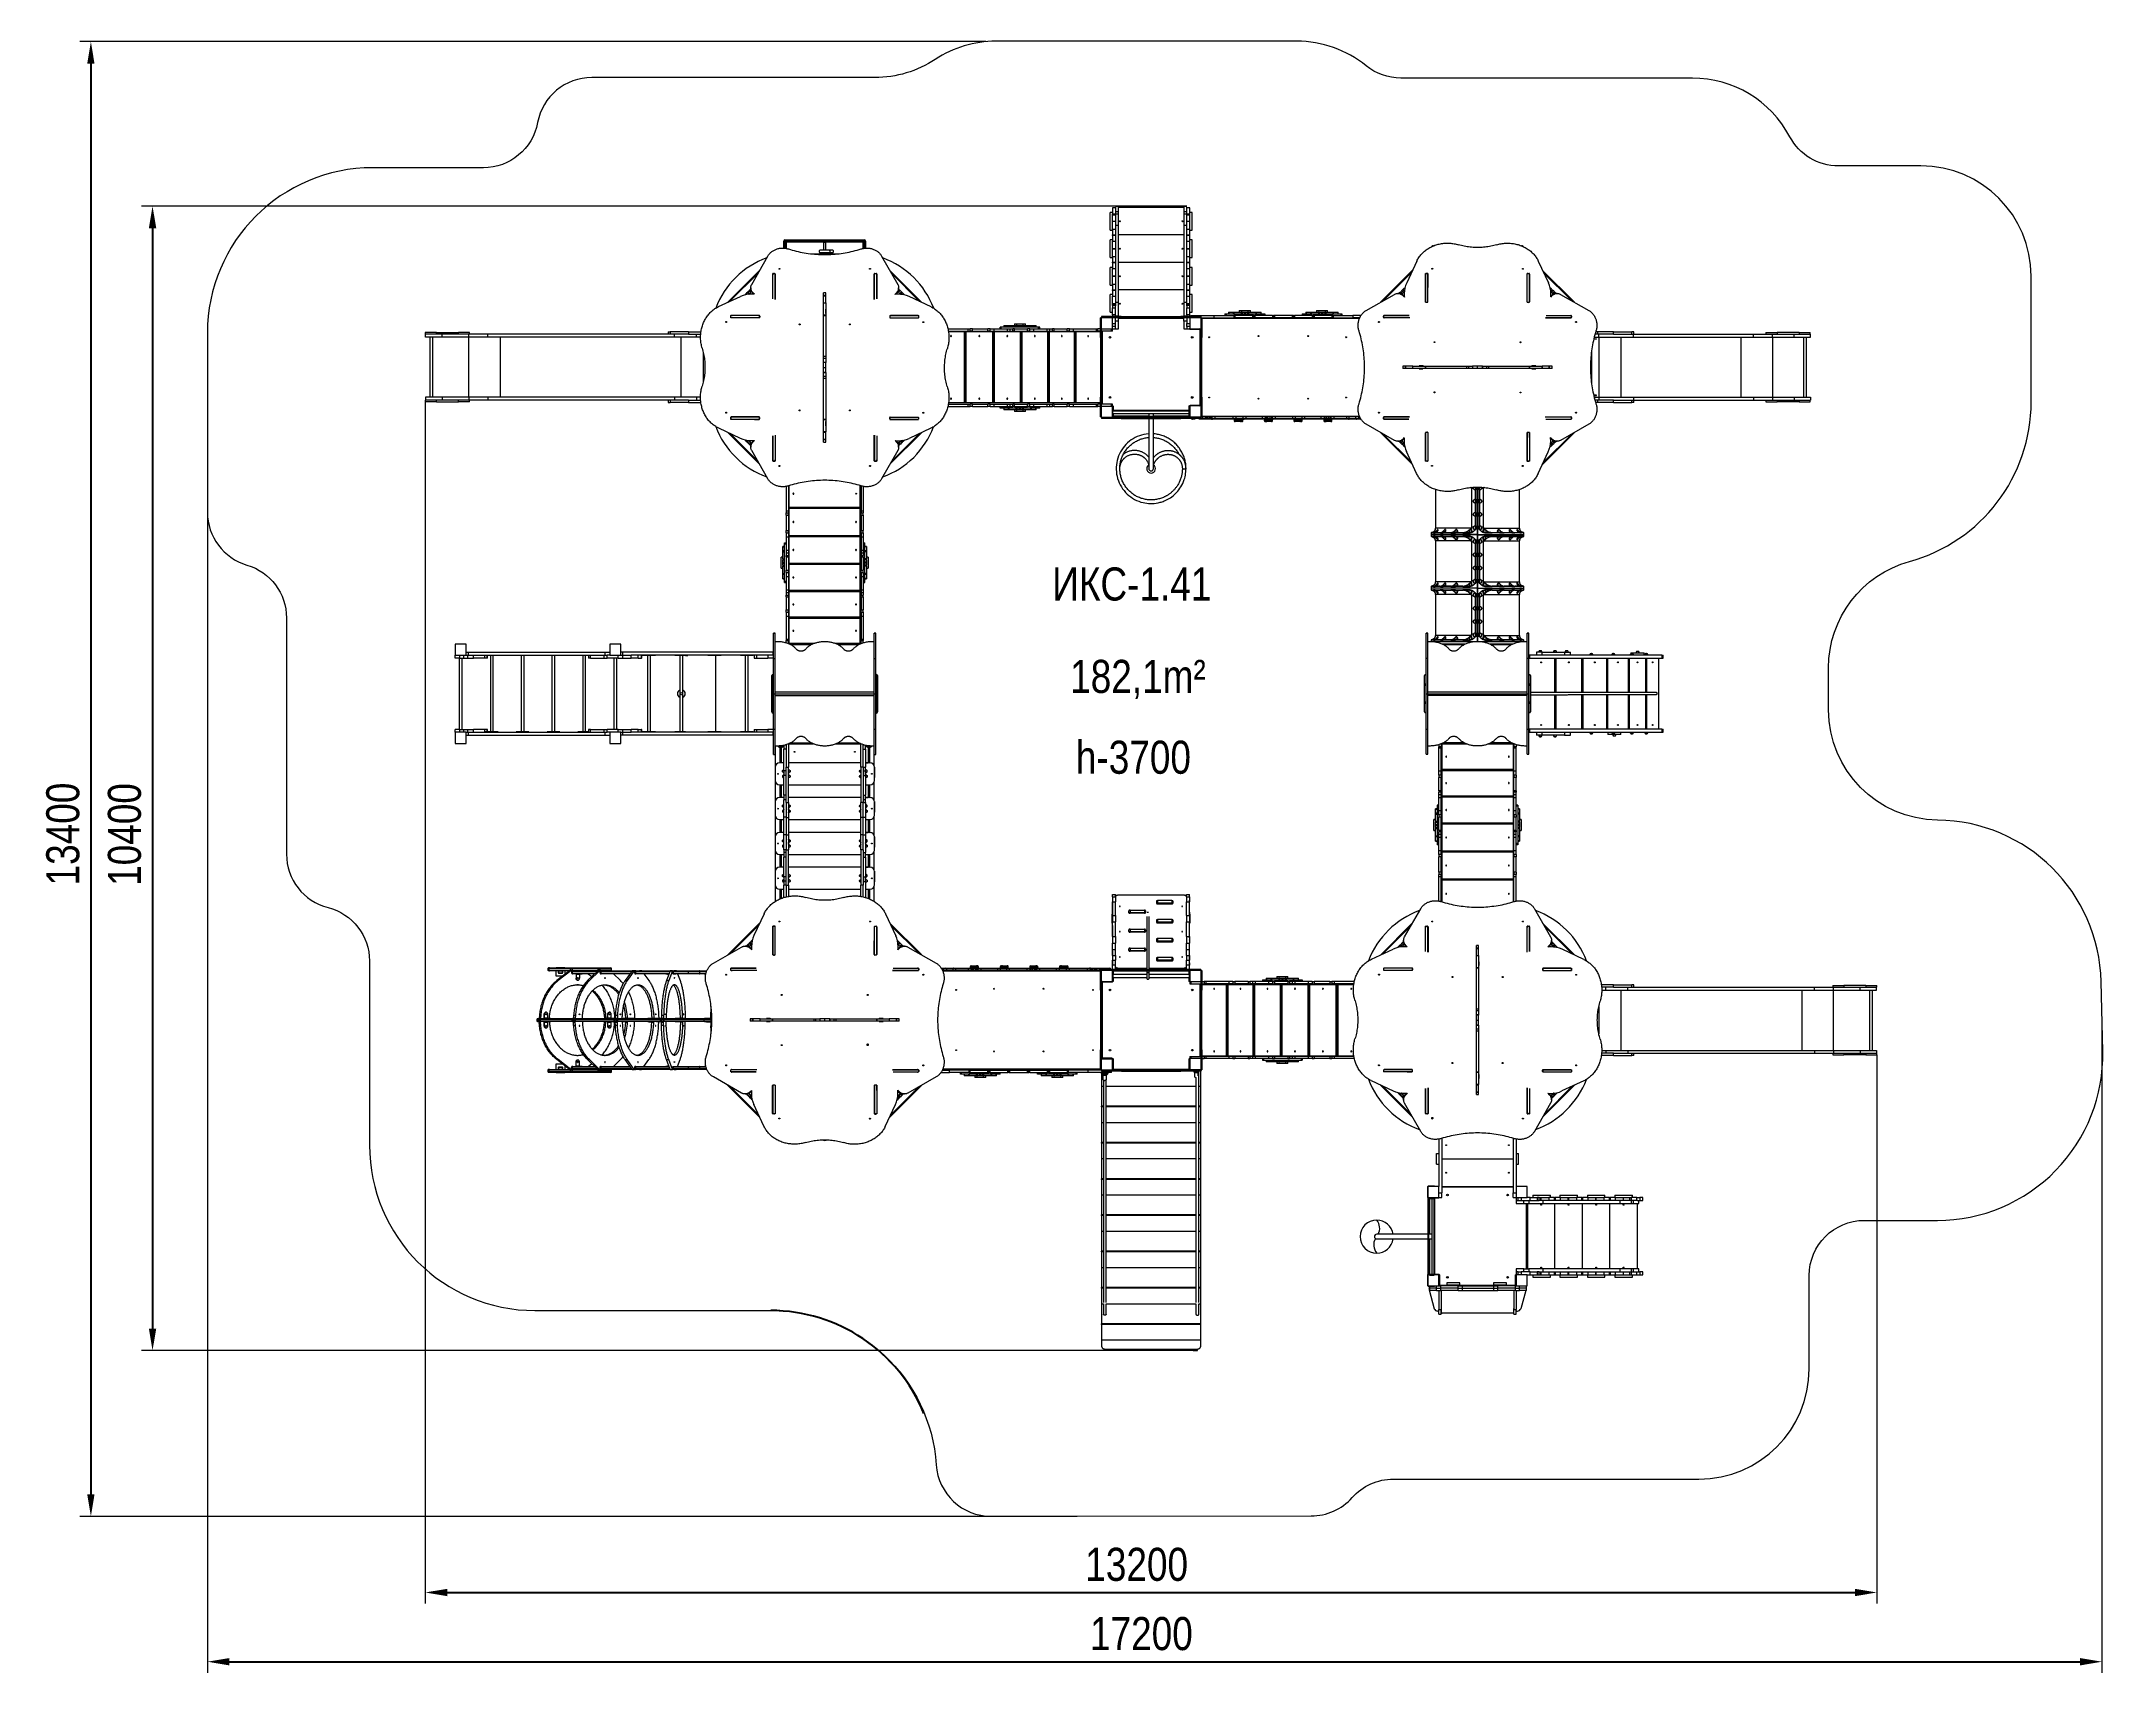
# Model space of a CAD drawing. Header units: millimetres. Extents: x -9608 to 9087, y -7864 to 6934.
import ezdxf

# ---------------------------------------------------------------- set-up
doc = ezdxf.new("R2010")
doc.units = ezdxf.units.MM
for name, color, linetype in [('DiKom', 7, 'Continuous'), ('DIKOM_АРТИКУЛ', 7, 'Continuous'), ('DIKOM_ЗОНА', 80, 'Continuous'), ('DIKOM_ОБЪЕКТ', 7, 'Continuous'), ('DIKOM_РАЗМЕР_ЗОНА', 7, 'Continuous'), ('DIKOM_РАЗМЕР_ОБЪЕКТА', 7, 'Continuous')]:
    doc.layers.add(name, color=color, linetype=linetype)
doc.styles.add('style1', font='arial.ttf', dxfattribs={"width": 0.8})
doc.dimstyles.new('1-50', dxfattribs={"dimtxt": 300, "dimasz": 200, "dimexe": 100, "dimexo": 0, "dimgap": 100, "dimtad": 1, "dimtxsty": 'style1', "dimcen": 200, "dimclrd": 7, "dimclre": 7, "dimclrt": 7, "dimadec": 1, "dimazin": 2, "dimtfac": 1, "dimtmove": 0, "dimatfit": 2, "dimfxl": 0, "dimlwd": 25, "dimlwe": 18, "dimarcsym": 0})

msp = doc.modelspace()

# ---------------------------------------------------------------- texts
at = {"layer": 'DIKOM_АРТИКУЛ', "insert": (-438.899, 2161.129), "char_height": 300, "attachment_point": 1, "style": 'style1'}
msp.add_mtext_dynamic_manual_height_columns('ИКС-1.41', width=1667.53662, gutter_width=20, heights=[0], dxfattribs=at)
at = {"layer": 'DIKOM_РАЗМЕР_ОБЪЕКТА', "char_height": 300, "width": 1252.54025, "attachment_point": 1, "style": 'style1'}
for s, insert in [('182,1m²', (-277.256, 1322.917)), ('h-3700', (-225.545, 589.689))]:
    msp.add_mtext(s, dxfattribs=dict(at, insert=insert))

# ---------------------------------------------------------------- blocks, each defined once
blk = doc.blocks.new('*D16')
at = {"layer": 'Defpoints', "color": 0, "transparency": 16777216}
for p in [(-6125, 3662), (7039, -2261), (7039, -7136)]:
    blk.add_point(p, dxfattribs=at)
at = {"layer": 'DIKOM_РАЗМЕР_ОБЪЕКТА', "color": 7, "lineweight": 18, "transparency": 16777216}
for p, q in [((-6125, 3662), (-6125, -7236)), ((7039, -2261), (7039, -7236))]:
    blk.add_line(p, q, dxfattribs=at)
at = {"layer": 'DIKOM_РАЗМЕР_ОБЪЕКТА', "color": 7, "lineweight": 25, "transparency": 16777216}
blk.add_line((-5925, -7136), (6839, -7136), dxfattribs=at)
at = {"layer": 'DIKOM_РАЗМЕР_ОБЪЕКТА', "color": 7, "transparency": 16777216}
for points in [[(-5925, -7103), (-5925, -7170), (-6125, -7136)], [(6839, -7103), (6839, -7170), (7039, -7136)]]:
    blk.add_solid(points, dxfattribs=at)
at = {"layer": 'DIKOM_РАЗМЕР_ОБЪЕКТА', "color": 7, "transparency": 16777216, "insert": (326, -6883), "char_height": 300, "attachment_point": 5, "style": 'style1'}
blk.add_mtext('13200', dxfattribs=at)
blk = doc.blocks.new('*D17')
at = {"layer": 'Defpoints', "color": 0, "transparency": 16777216}
for p in [(780, 5438), (-8599, -4942), (837, -4942)]:
    blk.add_point(p, dxfattribs=at)
at = {"layer": 'DIKOM_РАЗМЕР_ОБЪЕКТА', "color": 7, "lineweight": 18, "transparency": 16777216}
for p, q in [((780, 5438), (-8699, 5438)), ((837, -4942), (-8699, -4942))]:
    blk.add_line(p, q, dxfattribs=at)
at = {"layer": 'DIKOM_РАЗМЕР_ОБЪЕКТА', "color": 7, "lineweight": 25, "transparency": 16777216}
blk.add_line((-8599, 5238), (-8599, -4742), dxfattribs=at)
at = {"layer": 'DIKOM_РАЗМЕР_ОБЪЕКТА', "color": 7, "transparency": 16777216}
for points in [[(-8632, 5238), (-8565, 5238), (-8599, 5438)], [(-8632, -4742), (-8565, -4742), (-8599, -4942)]]:
    blk.add_solid(points, dxfattribs=at)
at = {"layer": 'DIKOM_РАЗМЕР_ОБЪЕКТА', "color": 7, "transparency": 16777216, "insert": (-8852, -261), "char_height": 300, "attachment_point": 5, "rotation": 90, "style": 'style1'}
blk.add_mtext('10400', dxfattribs=at)
blk = doc.blocks.new('*D18')
at = {"layer": 'Defpoints', "color": 0, "transparency": 16777216}
for p in [(-1043, 6930), (-9158, -6446), (-215, -6446)]:
    blk.add_point(p, dxfattribs=at)
at = {"layer": 'DIKOM_РАЗМЕР_ЗОНА', "color": 7, "lineweight": 18, "transparency": 16777216}
for p, q in [((-1043, 6930), (-9258, 6930)), ((-215, -6446), (-9258, -6446))]:
    blk.add_line(p, q, dxfattribs=at)
at = {"layer": 'DIKOM_РАЗМЕР_ЗОНА', "color": 7, "lineweight": 25, "transparency": 16777216}
blk.add_line((-9158, 6730), (-9158, -6246), dxfattribs=at)
at = {"layer": 'DIKOM_РАЗМЕР_ЗОНА', "color": 7, "transparency": 16777216}
for points in [[(-9191, 6730), (-9125, 6730), (-9158, 6930)], [(-9191, -6246), (-9125, -6246), (-9158, -6446)]]:
    blk.add_solid(points, dxfattribs=at)
at = {"layer": 'DIKOM_РАЗМЕР_ЗОНА', "color": 7, "transparency": 16777216, "insert": (-9411, -257), "char_height": 300, "attachment_point": 5, "rotation": 90, "style": 'style1'}
blk.add_mtext('13400', dxfattribs=at)
blk = doc.blocks.new('*D19')
at = {"layer": 'Defpoints', "color": 0, "transparency": 16777216}
for p in [(-8101, 2662), (9080, -1911), (9080, -7764)]:
    blk.add_point(p, dxfattribs=at)
at = {"layer": 'DIKOM_РАЗМЕР_ЗОНА', "color": 7, "lineweight": 18, "transparency": 16777216}
for p, q in [((-8101, 2662), (-8101, -7864)), ((9080, -1911), (9080, -7864))]:
    blk.add_line(p, q, dxfattribs=at)
at = {"layer": 'DIKOM_РАЗМЕР_ЗОНА', "color": 7, "lineweight": 25, "transparency": 16777216}
blk.add_line((-7901, -7764), (8880, -7764), dxfattribs=at)
at = {"layer": 'DIKOM_РАЗМЕР_ЗОНА', "color": 7, "transparency": 16777216}
for points in [[(-7901, -7731), (-7901, -7798), (-8101, -7764)], [(8880, -7731), (8880, -7798), (9080, -7764)]]:
    blk.add_solid(points, dxfattribs=at)
at = {"layer": 'DIKOM_РАЗМЕР_ЗОНА', "color": 7, "transparency": 16777216, "insert": (369, -7511), "char_height": 300, "attachment_point": 5, "style": 'style1'}
blk.add_mtext('17200', dxfattribs=at)

# ---------------------------------------------------------------- dimensions: what is measured, and where the dimension line sits
at = {"layer": 'DIKOM_РАЗМЕР_ЗОНА'}
dim = msp.add_linear_dim(base=(-9158.142, -6445.841), p1=(-1043.162, 6929.576), p2=(-215.074, -6445.841), angle=90, text='13400', dimstyle='1-50', dxfattribs=at)
dim.commit()
dim.dimension.update_dxf_attribs({"geometry": '*D18', "text_midpoint": (-9158.142, -257.239), "dimtype": 160})
dim = msp.add_linear_dim(base=(9079.685, -7764.48), p1=(-8101.458, 2662.494), p2=(9079.685, -1911.421), text='17200', dimstyle='1-50', dxfattribs=at)
dim.commit()
dim.dimension.update_dxf_attribs({"geometry": '*D19', "text_midpoint": (369.421, -7764.48), "dimtype": 160})
at = {"layer": 'DIKOM_РАЗМЕР_ОБЪЕКТА'}
dim = msp.add_linear_dim(base=(-8598.733, -4942.044), p1=(779.88, 5437.622), p2=(837.115, -4942.044), angle=90, text='10400', dimstyle='1-50', dxfattribs=at)
dim.commit()
dim.dimension.update_dxf_attribs({"geometry": '*D17', "text_midpoint": (-8598.733, -261.45), "dimtype": 160})
dim = msp.add_linear_dim(base=(7038.989, -7136.194), p1=(-6124.982, 3662.494), p2=(7038.989, -2261.037), text='13200', dimstyle='1-50', dxfattribs=at)
dim.commit()
dim.dimension.update_dxf_attribs({"geometry": '*D16', "text_midpoint": (326.371, -7136.194), "dimtype": 160})

# ---------------------------------------------------------------- linework, layer by layer
at = {"layer": 'DiKom', "color": 3}
msp.add_arc((-2992.886, -6078.872), 1500, 22.1898695, 90, dxfattribs=at)
at = {"layer": 'DIKOM_ЗОНА', "color": 3, "lineweight": 15}
msp.add_lwpolyline([(1907.641, -6442.315, 0.21358998), (2280.36, -6275.022, -0.213861039), (2653.598, -6107.728), (5425.005, -6107.728, 0.414213562), (6425.005, -5107.728), (6425.005, -4261.037, -0.414213562), (6925.005, -3761.037), (7587.281, -3761.037, 0.420920553), (9086.89, -2226.773), (9072.479, -1596.07, 0.404289664), (7589.605, -130.427, -0.41094637), (6600.76, 869.499), (6600.756, 1251.344, -0.337639797), (7335.642, 2215.573, 0.337636551), (8437.97, 3661.898), (8437.97, 4802.31, 0.414213562), (7437.97, 5802.31), (6690.583, 5802.31, -0.277651224), (6248.825, 6068.11, 0.277651224), (5365.309, 6599.71), (2721.042, 6599.71, -0.171813048), (2406.41, 6711.115, 0.171813048), (1777.145, 6933.924), (-950.016, 6933.924, 0.14662373), (-1500, 6769.099, -0.14662373), (-2049.985, 6604.274), (-4615.262, 6604.274, 0.361542174), (-5106.902, 6195.321, -0.361542174), (-5598.543, 5786.368), (-6601.458, 5786.368, 0.414213562), (-8101.458, 4286.368), (-8101.458, 2662.494, 0.33260582), (-7742.715, 2182.863, -0.33260582), (-7383.972, 1703.231), (-7383.972, -439.495, 0.342797438), (-7007.587, -923.974, -0.342797438), (-6631.202, -1408.452), (-6631.202, -3078.872, 0.414213562), (-5131.202, -4578.872), (-2988.423, -4578.872, -0.394773776), (-1491.77, -5978.709, 0.395073424), (-992.368, -6445.322)], format="xyb", close=True, dxfattribs=at)
at = {"layer": 'DIKOM_ОБЪЕКТ', "color": 7, "linetype": 'Continuous', "lineweight": 15}
for p, q in [((160.892, 5437.622), (133.884, 5437.622)), ((133.884, 5436.974), (160.892, 5436.974)), ((133.884, 5428.082), (133.884, 5388.316)), ((160.892, 5436.974), (160.892, 5437.622)), ((160.892, 5388.316), (160.892, 5436.974)), ((752.887, 5425.729), (160.892, 5425.729)), ((779.88, 5437.622), (752.887, 5437.622)), ((752.887, 5437.622), (752.887, 5436.974)), ((752.887, 5436.974), (779.88, 5436.974)), ((752.887, 5436.974), (752.887, 5388.316)), ((779.88, 5388.316), (779.88, 5428.082)), ((106.891, 5380.729), (85.879, 5380.729)), ((85.879, 5220.729), (85.879, 5380.729)), ((133.884, 5421.413), (106.891, 5421.413)), ((106.891, 5421.413), (106.891, 5368.478)), ((106.891, 5368.478), (133.884, 5368.478)), ((106.891, 5357.69), (106.891, 5368.478)), ((133.884, 5357.69), (106.891, 5357.69)), ((106.891, 5298.778), (106.891, 5357.69)), ((133.884, 5298.778), (106.891, 5298.778)), ((106.891, 5227.729), (106.891, 5298.778)), ((133.884, 5388.316), (160.892, 5388.316)), ((133.884, 5388.316), (133.884, 5368.188)), ((133.884, 5368.188), (160.892, 5368.188)), ((133.884, 5368.188), (133.884, 5266.319)), ((133.884, 5266.319), (160.892, 5266.319)), ((133.884, 5266.319), (133.884, 4568.274)), ((160.892, 5368.188), (160.892, 5388.316)), ((160.892, 5266.319), (160.892, 5368.188)), ((160.892, 4568.274), (160.892, 5266.319)), ((752.887, 5388.316), (779.88, 5388.316)), ((752.887, 5388.316), (752.887, 5368.188)), ((752.887, 5368.188), (779.88, 5368.188)), ((752.887, 5368.188), (752.887, 5266.319)), ((752.887, 5266.319), (779.88, 5266.319)), ((752.887, 5266.319), (752.887, 4568.274)), ((806.888, 5421.413), (779.88, 5421.413)), ((779.88, 5368.188), (779.88, 5388.316)), ((779.88, 5368.478), (806.888, 5368.478)), ((779.88, 5266.319), (779.88, 5368.188)), ((806.888, 5357.69), (779.88, 5357.69)), ((806.888, 5298.778), (779.88, 5298.778)), ((779.88, 4568.274), (779.88, 5266.319)), ((806.888, 5368.478), (806.888, 5421.413)), ((827.884, 5380.729), (806.888, 5380.729)), ((806.888, 5357.69), (806.888, 5368.478)), ((806.888, 5298.778), (806.888, 5357.69)), ((806.888, 5227.729), (806.888, 5298.778)), ((827.884, 5220.729), (827.884, 5380.729)), ((-2132.352, 5121.494), (-2874.356, 5121.494)), ((-2874.356, 5121.494), (-2874.356, 5120.494)), ((-2874.356, 5060.494), (-2874.356, 5120.494)), ((-2874.356, 5120.494), (-2132.352, 5120.494)), ((-2864.346, 5060.494), (-2874.356, 5060.494)), ((-2874.356, 5057.522), (-2874.356, 5060.494)), ((-2864.346, 5131.494), (-2142.346, 5131.494)), ((-2864.346, 5110.494), (-2864.346, 5060.494)), ((-2513.852, 5110.494), (-2864.346, 5110.494)), ((-2863.355, 5060.494), (-2864.346, 5060.494)), ((-2864.346, 5060.494), (-2864.346, 5056.669)), ((-2863.355, 5060.494), (-2863.355, 5110.494)), ((-2853.345, 5060.494), (-2863.355, 5060.494)), ((-2863.355, 5056.552), (-2863.355, 5060.494)), ((-2853.345, 5110.494), (-2853.345, 5060.494)), ((-2853.345, 5060.494), (-2853.345, 5055.046)), ((-2513.852, 5110.494), (-2513.852, 5038.258)), ((-2513.852, 5110.494), (-2492.856, 5110.494)), ((-2492.856, 5038.278), (-2492.856, 5110.494)), ((-2142.346, 5110.494), (-2492.856, 5110.494)), ((-2153.348, 5060.494), (-2153.348, 5110.494)), ((-2143.353, 5060.494), (-2153.348, 5060.494)), ((-2153.348, 5054.874), (-2153.348, 5060.494)), ((-2143.353, 5110.494), (-2143.353, 5060.494)), ((-2142.346, 5060.494), (-2143.353, 5060.494)), ((-2143.353, 5060.494), (-2143.353, 5056.436)), ((-2142.346, 5060.494), (-2142.346, 5110.494)), ((-2132.352, 5060.494), (-2142.346, 5060.494)), ((-2142.346, 5056.559), (-2142.346, 5060.494)), ((-2132.352, 5121.494), (-2132.352, 5120.494)), ((-2132.352, 5120.494), (-2132.352, 5060.494)), ((-2132.352, 5060.494), (-2132.352, 5057.467)), ((85.879, 5220.729), (106.891, 5220.729)), ((106.891, 5131.729), (85.879, 5131.729)), ((85.879, 4971.729), (85.879, 5131.729)), ((133.884, 5227.729), (106.891, 5227.729)), ((106.891, 5227.729), (106.891, 5177.729)), ((106.891, 5177.729), (133.884, 5177.729)), ((106.891, 5171.729), (106.891, 5177.729)), ((133.884, 5171.729), (106.891, 5171.729)), ((106.891, 5171.729), (106.891, 5121.729)), ((106.891, 5121.729), (133.884, 5121.729)), ((106.891, 5051.729), (106.891, 5121.729)), ((133.884, 5051.729), (106.891, 5051.729)), ((106.891, 5048.729), (106.891, 5051.729)), ((133.884, 5048.729), (106.891, 5048.729)), ((106.891, 4978.729), (106.891, 5048.729)), ((752.887, 5176.729), (160.892, 5176.729)), ((806.888, 5227.729), (779.88, 5227.729)), ((779.88, 5177.729), (806.888, 5177.729)), ((806.888, 5171.729), (779.88, 5171.729)), ((779.88, 5121.729), (806.888, 5121.729)), ((806.888, 5051.729), (779.88, 5051.729)), ((806.888, 5048.729), (779.88, 5048.729)), ((806.888, 5177.729), (806.888, 5227.729)), ((806.888, 5220.729), (827.884, 5220.729)), ((806.888, 5171.729), (806.888, 5177.729)), ((806.888, 5121.729), (806.888, 5171.729)), ((827.884, 5131.729), (806.888, 5131.729)), ((806.888, 5051.729), (806.888, 5121.729)), ((806.888, 5048.729), (806.888, 5051.729)), ((806.888, 4978.729), (806.888, 5048.729)), ((827.884, 4971.729), (827.884, 5131.729)), ((-3165.051, 4728.708), (-3018.506, 4985.456)), ((-2629.895, 5006.494), (-2375.867, 5006.494)), ((-2513.852, 5017.165), (-2513.852, 5010.494)), ((-2513.852, 5010.494), (-2492.856, 5010.494)), ((-2492.856, 5010.494), (-2492.856, 5017.185)), ((-1987.256, 4985.456), (-1840.71, 4728.708)), ((85.879, 4971.729), (106.891, 4971.729)), ((106.891, 4881.729), (85.879, 4881.729)), ((85.879, 4721.729), (85.879, 4881.729)), ((133.884, 4978.729), (106.891, 4978.729)), ((106.891, 4978.729), (106.891, 4928.729)), ((106.891, 4928.729), (133.884, 4928.729)), ((106.891, 4922.729), (106.891, 4928.729)), ((133.884, 4922.729), (106.891, 4922.729)), ((106.891, 4922.729), (106.891, 4872.729)), ((106.891, 4872.729), (133.884, 4872.729)), ((106.891, 4802.729), (106.891, 4872.729)), ((752.887, 4926.729), (160.892, 4926.729)), ((806.888, 4978.729), (779.88, 4978.729)), ((779.88, 4928.729), (806.888, 4928.729)), ((806.888, 4922.729), (779.88, 4922.729)), ((779.88, 4872.729), (806.888, 4872.729)), ((806.888, 4928.729), (806.888, 4978.729)), ((806.888, 4971.729), (827.884, 4971.729)), ((806.888, 4922.729), (806.888, 4928.729)), ((806.888, 4872.729), (806.888, 4922.729)), ((827.884, 4881.729), (806.888, 4881.729)), ((806.888, 4802.729), (806.888, 4872.729)), ((827.884, 4721.729), (827.884, 4881.729)), ((2867.145, 4940.018), (2774.676, 4741.869)), ((3968.036, 4939.359), (4060.184, 4741.045)), ((-3092.252, 4856.244), (-3383.237, 4565.267)), ((-3107.312, 4829.883), (-3362.134, 4575.047)), ((-3181.058, 4679.136), (-3179.395, 4680.802)), ((-3181.058, 4679.136), (-3168.362, 4666.439)), ((-3179.395, 4680.802), (-3170.361, 4671.772)), ((-3173.337, 4698.006), (-3173.337, 4690.506)), ((-2974.576, 4597.413), (-2974.576, 4821.916)), ((-2973.889, 4825.813), (-2952.878, 4825.813)), ((-2973.889, 4597.221), (-2973.889, 4825.813)), ((-2968.579, 4827.112), (-2958.188, 4827.112)), ((-2968.579, 4825.813), (-2968.579, 4827.112)), ((-2958.188, 4825.813), (-2958.188, 4827.112)), ((-2952.878, 4591.481), (-2952.878, 4825.813)), ((-2952.176, 4821.916), (-2952.176, 4591.29)), ((-2053.586, 4590.137), (-2053.586, 4821.916)), ((-2052.884, 4825.813), (-2031.888, 4825.813)), ((-2052.884, 4590.327), (-2052.884, 4825.813)), ((-2047.589, 4827.112), (-2037.183, 4827.112)), ((-2047.589, 4825.813), (-2047.589, 4827.112)), ((-2037.183, 4825.813), (-2037.183, 4827.112)), ((-2031.888, 4596.01), (-2031.888, 4825.813)), ((-2031.186, 4821.916), (-2031.186, 4596.199)), ((-1621.152, 4563.418), (-1912.885, 4855.156)), ((-1642.361, 4573.315), (-1897.839, 4828.795)), ((-1825.192, 4679.157), (-1837.033, 4667.313)), ((-1832.562, 4686.517), (-1825.192, 4679.157)), ((-1832.425, 4690.506), (-1832.425, 4698.006)), ((85.879, 4721.729), (106.891, 4721.729)), ((133.884, 4802.729), (106.891, 4802.729)), ((106.891, 4798.729), (106.891, 4802.729)), ((133.884, 4798.729), (106.891, 4798.729)), ((106.891, 4728.729), (106.891, 4798.729)), ((133.884, 4728.729), (106.891, 4728.729)), ((106.891, 4728.729), (106.891, 4678.729)), ((106.891, 4678.729), (133.884, 4678.729)), ((106.891, 4672.729), (106.891, 4678.729)), ((752.887, 4677.729), (160.892, 4677.729)), ((806.888, 4802.729), (779.88, 4802.729)), ((806.888, 4798.729), (779.88, 4798.729)), ((806.888, 4728.729), (779.88, 4728.729)), ((779.88, 4678.729), (806.888, 4678.729)), ((806.888, 4798.729), (806.888, 4802.729)), ((806.888, 4728.729), (806.888, 4798.729)), ((806.888, 4678.729), (806.888, 4728.729)), ((806.888, 4721.729), (827.884, 4721.729)), ((806.888, 4672.729), (806.888, 4678.729)), ((2828.525, 4857.258), (2537.54, 4566.27)), ((2818.622, 4836.046), (2563.892, 4581.317)), ((2738.94, 4679.371), (2740.604, 4681.036)), ((2738.94, 4679.371), (2753.726, 4664.592)), ((2740.604, 4681.036), (2754.016, 4667.63)), ((2753.101, 4693.533), (2759.799, 4700.23)), ((2753.101, 4693.533), (2757.312, 4689.319)), ((2945.712, 4823.172), (2945.499, 4571.159)), ((2945.712, 4815.672), (2945.499, 4570.919)), ((2945.712, 4815.672), (2945.712, 4823.172)), ((2945.88, 4826.517), (2966.891, 4826.517)), ((2945.88, 4566.71), (2945.88, 4826.517)), ((2962.115, 4828.358), (2951.724, 4828.365)), ((2951.724, 4826.517), (2951.724, 4828.365)), ((2962.115, 4826.517), (2962.115, 4828.358)), ((2966.891, 4566.71), (2966.891, 4826.517)), ((2967.899, 4571.075), (2968.112, 4823.158)), ((3866.504, 4570.499), (3866.717, 4822.582)), ((3866.504, 4570.319), (3866.717, 4815.082)), ((3866.717, 4815.082), (3866.717, 4822.582)), ((3866.885, 4568.145), (3866.885, 4826.082)), ((3869.601, 4826.517), (3886.218, 4826.517)), ((3872.714, 4827.774), (3883.121, 4827.768)), ((3872.714, 4826.517), (3872.714, 4827.774)), ((3883.121, 4826.517), (3883.121, 4827.768)), ((3887.881, 4567.668), (3887.881, 4826.082)), ((3889.117, 4822.568), (3888.904, 4570.554)), ((4296.237, 4566.273), (4007.007, 4855.5)), ((4269.87, 4581.321), (4016.818, 4834.367)), ((4075.046, 4699.146), (4075.29, 4698.911)), ((4075.29, 4698.911), (4075.137, 4698.77)), ((4085.406, 4688.782), (4078.647, 4682.02)), ((4094.806, 4679.391), (4080.859, 4665.44)), ((4085.406, 4688.782), (4094.806, 4679.391)), ((-3465.68, 4527.045), (-3267.3, 4619.019)), ((-3226.666, 4633.526), (-3226.3, 4633.895)), ((-3226.3, 4633.895), (-3226.086, 4633.676)), ((-3216.168, 4644.024), (-3206.784, 4653.415)), ((-3216.168, 4644.024), (-3209.393, 4637.242)), ((-3206.784, 4653.415), (-3192.868, 4639.508)), ((-3199.628, 4660.569), (-3189.343, 4670.85)), ((-3199.628, 4660.569), (-3184.781, 4645.72)), ((-3189.343, 4670.85), (-3174.496, 4656.001)), ((-3184.781, 4645.72), (-3174.496, 4656.001)), ((-3162.991, 4640.622), (-3170.499, 4640.622)), ((-3140.576, 4639.413), (-3153.821, 4652.65)), ((-3153.821, 4645.15), (-3153.821, 4652.65)), ((-3148.846, 4640.177), (-3153.821, 4645.15)), ((-2513.882, 4504.26), (-2516.385, 4504.26)), ((-2516.385, 4504.26), (-2516.385, 4486.26)), ((-2492.886, 4651.732), (-2513.882, 4651.732)), ((-2513.882, 4629.501), (-2513.882, 4651.732)), ((-2513.882, 4629.501), (-2492.886, 4629.501)), ((-2513.882, 4624.842), (-2513.882, 4629.501)), ((-2513.882, 4624.842), (-2492.886, 4624.842)), ((-2513.882, 4561.681), (-2513.882, 4624.842)), ((-2513.882, 4561.681), (-2492.886, 4561.681)), ((-2513.882, 4560.212), (-2513.882, 4561.681)), ((-2513.882, 4560.212), (-2492.886, 4560.212)), ((-2513.882, 4448.103), (-2513.882, 4560.212)), ((-2492.886, 4629.501), (-2492.886, 4651.732)), ((-2492.886, 4624.842), (-2492.886, 4629.501)), ((-2492.886, 4561.681), (-2492.886, 4624.842)), ((-2492.886, 4560.212), (-2492.886, 4561.681)), ((-2492.886, 4560.212), (-2492.886, 4448.103)), ((-2489.377, 4504.26), (-2492.383, 4504.26)), ((-2492.383, 4486.26), (-2492.383, 4504.26)), ((-2489.377, 4486.26), (-2489.377, 4504.26)), ((-1851.956, 4652.65), (-1866.742, 4637.863)), ((-1851.956, 4645.15), (-1858.395, 4638.707)), ((-1851.956, 4645.15), (-1851.956, 4652.65)), ((-1834.317, 4639.318), (-1841.824, 4639.318)), ((-1818.036, 4672.003), (-1832.898, 4657.153)), ((-1832.898, 4657.153), (-1822.614, 4646.872)), ((-1807.767, 4661.721), (-1822.614, 4646.872)), ((-1818.036, 4672.003), (-1807.767, 4661.721)), ((-1799.481, 4653.435), (-1814.328, 4638.586)), ((-1814.328, 4638.586), (-1814.145, 4638.413)), ((-1797.803, 4651.77), (-1811.429, 4638.151)), ((-1799.481, 4653.435), (-1797.803, 4651.77)), ((-1785.306, 4639.273), (-1789.716, 4634.865)), ((-1785.306, 4639.273), (-1778.302, 4632.262)), ((-1538.831, 4525.005), (-1736.981, 4617.465)), ((106.891, 4637.508), (85.879, 4637.508)), ((85.879, 4477.508), (85.879, 4637.508)), ((133.884, 4672.729), (106.891, 4672.729)), ((106.891, 4672.729), (106.891, 4622.729)), ((106.891, 4622.729), (133.884, 4622.729)), ((106.891, 4552.729), (106.891, 4622.729)), ((133.884, 4552.729), (106.891, 4552.729)), ((106.891, 4549.729), (106.891, 4552.729)), ((133.884, 4549.729), (106.891, 4549.729)), ((106.891, 4536.187), (106.891, 4549.729)), ((133.884, 4536.187), (106.891, 4536.187)), ((106.891, 4536.187), (106.891, 4516.01)), ((106.891, 4516.01), (133.884, 4516.01)), ((106.891, 4452.907), (106.891, 4516.01)), ((133.884, 4568.274), (160.892, 4568.274)), ((133.884, 4568.274), (133.884, 4535.393)), ((133.884, 4516.01), (133.884, 4535.393)), ((133.884, 4452.907), (133.884, 4516.01)), ((160.892, 4441.749), (160.892, 4568.274)), ((752.887, 4568.274), (779.88, 4568.274)), ((752.887, 4568.274), (752.887, 4441.749)), ((806.888, 4672.729), (779.88, 4672.729)), ((779.88, 4622.729), (806.888, 4622.729)), ((779.88, 4535.393), (779.88, 4568.274)), ((806.888, 4552.729), (779.88, 4552.729)), ((806.888, 4549.729), (779.88, 4549.729)), ((806.888, 4536.187), (779.88, 4536.187)), ((779.88, 4535.393), (779.88, 4516.01)), ((779.88, 4516.01), (806.888, 4516.01)), ((779.88, 4452.907), (779.88, 4516.01)), ((806.888, 4622.729), (806.888, 4672.729)), ((827.884, 4637.508), (806.888, 4637.508)), ((806.888, 4552.729), (806.888, 4622.729)), ((806.888, 4549.729), (806.888, 4552.729)), ((806.888, 4536.187), (806.888, 4549.729)), ((806.888, 4516.01), (806.888, 4536.187)), ((806.888, 4452.907), (806.888, 4516.01)), ((827.884, 4477.508), (827.884, 4637.508)), ((1256.885, 4491.729), (1256.885, 4476.729)), ((1256.885, 4491.729), (1356.891, 4491.729)), ((1356.891, 4476.729), (1356.891, 4491.729)), ((1956.882, 4491.729), (1956.882, 4476.729)), ((1956.882, 4491.729), (2056.888, 4491.729)), ((2056.888, 4476.729), (2056.888, 4491.729)), ((2406.696, 4491.582), (2663.44, 4638.137)), ((2701.633, 4646.421), (2694.141, 4646.421)), ((2705.844, 4646.273), (2713.229, 4653.649)), ((2713.229, 4653.649), (2725.238, 4641.64)), ((2720.37, 4660.803), (2730.655, 4671.085)), ((2720.37, 4660.803), (2735.233, 4645.954)), ((2730.655, 4671.085), (2745.502, 4656.235)), ((2735.233, 4645.954), (2745.502, 4656.235)), ((2739.49, 4626.895), (2754.275, 4612.109)), ((2746.997, 4626.895), (2739.49, 4626.895)), ((2746.997, 4626.895), (2753.436, 4620.452)), ((2752.826, 4644.527), (2752.826, 4637.027)), ((2945.88, 4566.71), (2966.891, 4566.71)), ((2951.495, 4565.959), (2961.887, 4565.952)), ((3868.472, 4566.71), (3886.935, 4566.71)), ((3882.892, 4565.362), (3872.501, 4565.369)), ((4080.585, 4613.213), (4094.272, 4626.897)), ((4081.363, 4621.488), (4086.78, 4626.897)), ((4081.866, 4636.56), (4081.866, 4644.06)), ((4086.78, 4626.897), (4094.272, 4626.897)), ((4101.962, 4672.237), (4087.115, 4657.388)), ((4087.115, 4657.388), (4097.385, 4647.106)), ((4112.247, 4661.956), (4097.385, 4647.106)), ((4101.962, 4672.237), (4112.247, 4661.956)), ((4120.532, 4653.67), (4108.462, 4641.613)), ((4122.195, 4652.004), (4113.742, 4643.553)), ((4120.532, 4653.67), (4122.195, 4652.004)), ((4139.636, 4646.423), (4132.129, 4646.423)), ((4170.337, 4638.138), (4427.081, 4491.583)), ((-3354.153, 4431.627), (-3354.138, 4442.027)), ((-3353.436, 4431.627), (-3354.153, 4431.627)), ((-3353.436, 4442.027), (-3354.138, 4442.027)), ((-3353.436, 4425.26), (-3353.436, 4446.26)), ((-3093.625, 4446.26), (-3353.436, 4446.26)), ((-3093.625, 4425.26), (-3353.436, 4425.26)), ((-3348.935, 4448.018), (-3096.921, 4447.587)), ((-3096.875, 4425.187), (-3139.523, 4425.26)), ((-3096.6, 4425.199), (-3132.031, 4425.26)), ((-3096.127, 4425.26), (-3096.875, 4425.187)), ((-3093.625, 4425.26), (-3093.625, 4446.26)), ((-3091.733, 4441.578), (-3091.748, 4431.178)), ((-2516.385, 4486.26), (-2516.385, 4469.708)), ((-2513.882, 4486.26), (-2516.385, 4486.26)), ((-2492.886, 4448.103), (-2513.882, 4448.103)), ((-2513.882, 4448.103), (-2513.882, 4447.659)), ((-2513.882, 4447.659), (-2492.886, 4447.659)), ((-2513.882, 4074.79), (-2513.882, 4447.659)), ((-2492.886, 4447.659), (-2492.886, 4448.103)), ((-2492.886, 4447.659), (-2492.886, 4074.79)), ((-2489.377, 4486.26), (-2492.383, 4486.26)), ((-2492.383, 4463.577), (-2492.383, 4486.26)), ((-2489.377, 4468.708), (-2489.377, 4486.26)), ((-1912.885, 4440.651), (-1912.9, 4430.251)), ((-1912.137, 4446.26), (-1912.137, 4425.26)), ((-1912.137, 4446.26), (-1652.325, 4446.26)), ((-1912.137, 4425.26), (-1652.325, 4425.26)), ((-1663.174, 4446.431), (-1907.925, 4446.64)), ((-1907.773, 4424.247), (-1655.682, 4424.031)), ((-1655.667, 4446.431), (-1907.681, 4446.647)), ((-1663.174, 4446.431), (-1655.667, 4446.431)), ((-1652.325, 4446.26), (-1652.325, 4425.26)), ((-1652.325, 4440.427), (-1650.479, 4440.427)), ((-1652.325, 4430.027), (-1650.494, 4430.027)), ((-1650.494, 4430.027), (-1650.479, 4440.427)), ((-1385.495, 4325.729), (-1203.122, 4325.729)), ((-1381.238, 4304.729), (-1203.122, 4304.729)), ((-1203.122, 4304.729), (-1203.122, 4325.729)), ((-1203.122, 4325.729), (-1183.118, 4325.729)), ((-1203.122, 4304.729), (-1183.118, 4304.729)), ((-1183.118, 4304.729), (-1183.118, 4325.729)), ((-1163.113, 4325.729), (-1183.118, 4325.729)), ((-1163.113, 4304.729), (-1183.118, 4304.729)), ((-1163.113, 4304.729), (-1163.113, 4325.729)), ((-1163.113, 4325.729), (-1023.114, 4325.729)), ((-1163.113, 4304.729), (-1023.114, 4304.729)), ((-1023.114, 4304.729), (-1023.114, 4325.729)), ((-1003.11, 4325.729), (-1023.114, 4325.729)), ((-1003.11, 4304.729), (-1023.114, 4304.729)), ((-1003.11, 4304.729), (-1003.11, 4325.729)), ((-1003.11, 4325.729), (-967.114, 4325.729)), ((-1003.11, 4304.729), (-967.114, 4304.729)), ((-967.114, 4304.729), (-967.114, 4325.729)), ((-967.114, 4325.729), (-846.829, 4325.729)), ((-967.114, 4304.729), (-846.829, 4304.729)), ((-913.113, 4325.729), (-913.113, 4340.729)), ((-903.119, 4340.729), (-913.113, 4340.729)), ((-903.119, 4325.729), (-903.119, 4340.729)), ((-563.123, 4340.729), (-903.119, 4340.729)), ((-879.742, 4355.729), (-879.742, 4340.729)), ((-879.742, 4355.729), (-876.904, 4355.729)), ((-876.904, 4355.729), (-876.904, 4340.729)), ((-876.904, 4355.729), (-838.269, 4355.729)), ((-846.829, 4304.729), (-846.829, 4325.729)), ((-846.829, 4325.729), (-821.286, 4325.729)), ((-846.829, 4304.729), (-821.286, 4304.729)), ((-838.269, 4355.729), (-838.269, 4340.729)), ((-838.269, 4355.729), (-831.601, 4355.729)), ((-831.601, 4355.729), (-831.601, 4340.729)), ((-831.601, 4355.729), (-766.324, 4355.729)), ((-821.286, 4304.729), (-821.286, 4325.729)), ((-821.286, 4325.729), (-797.589, 4325.729)), ((-821.286, 4304.729), (-797.589, 4304.729)), ((-797.589, 4304.729), (-797.589, 4325.729)), ((-783.398, 4325.729), (-797.589, 4325.729)), ((-783.398, 4304.729), (-797.589, 4304.729)), ((-783.398, 4304.729), (-783.398, 4325.729)), ((-783.398, 4325.729), (-663.113, 4325.729)), ((-783.398, 4304.729), (-663.113, 4304.729)), ((-783.109, 4370.729), (-783.109, 4355.729)), ((-783.109, 4370.729), (-683.118, 4370.729)), ((-766.324, 4355.729), (-766.324, 4340.729)), ((-758.252, 4355.729), (-766.324, 4355.729)), ((-758.252, 4355.729), (-758.252, 4340.729)), ((-758.252, 4355.729), (-737.622, 4355.729)), ((-737.622, 4355.729), (-737.622, 4340.729)), ((-737.622, 4355.729), (-728.604, 4355.729)), ((-728.604, 4355.729), (-728.604, 4340.729)), ((-728.604, 4355.729), (-707.974, 4355.729)), ((-707.974, 4355.729), (-707.974, 4340.729)), ((-699.902, 4355.729), (-707.974, 4355.729)), ((-699.902, 4355.729), (-699.902, 4340.729)), ((-699.902, 4355.729), (-634.641, 4355.729)), ((-683.118, 4355.729), (-683.118, 4370.729)), ((-663.113, 4304.729), (-663.113, 4325.729)), ((-643.109, 4325.729), (-663.113, 4325.729)), ((-643.109, 4304.729), (-663.113, 4304.729)), ((-643.109, 4304.729), (-643.109, 4325.729)), ((-643.109, 4325.729), (-607.114, 4325.729)), ((-643.109, 4304.729), (-607.114, 4304.729)), ((-634.641, 4355.729), (-634.641, 4340.729)), ((-634.641, 4355.729), (-627.972, 4355.729)), ((-627.972, 4340.729), (-627.972, 4355.729)), ((-627.972, 4355.729), (-589.337, 4355.729)), ((-607.114, 4304.729), (-607.114, 4325.729)), ((-607.114, 4325.729), (-486.829, 4325.729)), ((-607.114, 4304.729), (-486.829, 4304.729)), ((-589.337, 4355.729), (-589.337, 4340.729)), ((-589.337, 4355.729), (-586.484, 4355.729)), ((-586.484, 4340.729), (-586.484, 4355.729)), ((-563.123, 4325.729), (-563.123, 4340.729)), ((-553.113, 4340.729), (-563.123, 4340.729)), ((-553.113, 4325.729), (-553.113, 4340.729)), ((-486.829, 4304.729), (-486.829, 4325.729)), ((-486.829, 4325.729), (-461.285, 4325.729)), ((-486.829, 4304.729), (-461.285, 4304.729)), ((-461.285, 4304.729), (-461.285, 4325.729)), ((-461.285, 4325.729), (-437.589, 4325.729)), ((-461.285, 4304.729), (-437.589, 4304.729)), ((-437.589, 4304.729), (-437.589, 4325.729)), ((-423.398, 4325.729), (-437.589, 4325.729)), ((-423.398, 4304.729), (-437.589, 4304.729)), ((-423.398, 4304.729), (-423.398, 4325.729)), ((-423.398, 4325.729), (-303.113, 4325.729)), ((-423.398, 4304.729), (-303.113, 4304.729)), ((-303.113, 4304.729), (-303.113, 4325.729)), ((-283.109, 4325.729), (-303.113, 4325.729)), ((-283.109, 4304.729), (-303.113, 4304.729)), ((-283.109, 4304.729), (-283.109, 4325.729)), ((-283.109, 4325.729), (-247.113, 4325.729)), ((-283.109, 4304.729), (-247.113, 4304.729)), ((-247.113, 4304.729), (-247.113, 4325.729)), ((-247.113, 4325.729), (-38.632, 4325.729)), ((-247.113, 4304.729), (-38.632, 4304.729)), ((-38.632, 4304.729), (-38.632, 4325.729)), ((-38.632, 4325.729), (-25.403, 4325.729)), ((-38.632, 4304.729), (-25.403, 4304.729)), ((-25.403, 4304.729), (-25.403, 4325.729)), ((-3.11, 4325.729), (-25.403, 4325.729)), ((-3.11, 4304.729), (-25.403, 4304.729)), ((-3.949, 4298.729), (-3.949, 4304.729)), ((6.885, 4425.729), (-3.11, 4425.729)), ((-3.11, 4245.729), (-3.11, 4425.729)), ((6.885, 4435.729), (6.885, 4425.729)), ((186.877, 4435.729), (6.885, 4435.729)), ((6.885, 4245.729), (6.885, 4425.729)), ((186.877, 4425.729), (6.885, 4425.729)), ((6.885, 4325.729), (106.891, 4325.729)), ((96.362, 4304.729), (6.885, 4304.729)), ((12.881, 4304.729), (12.881, 3641.729)), ((85.879, 4477.508), (106.891, 4477.508)), ((96.362, 4304.729), (96.362, 4325.729)), ((106.891, 4304.729), (96.362, 4304.729)), ((133.884, 4452.907), (106.891, 4452.907)), ((106.891, 4452.907), (106.891, 4435.729)), ((106.891, 4325.729), (106.891, 4425.729)), ((106.891, 4373.084), (133.884, 4373.084)), ((133.884, 4345.9), (106.891, 4345.9)), ((106.891, 4325.9), (133.884, 4325.9)), ((106.891, 4325.729), (133.884, 4325.729)), ((106.891, 4304.729), (106.891, 4325.729)), ((133.884, 4435.729), (133.884, 4452.907)), ((133.884, 4441.749), (160.892, 4441.749)), ((133.884, 4373.084), (133.884, 4425.729)), ((160.892, 4395.729), (133.884, 4395.729)), ((133.884, 4345.9), (133.884, 4373.084)), ((133.884, 4325.9), (133.884, 4345.9)), ((133.884, 4325.9), (133.884, 4325.729)), ((133.884, 4325.729), (160.892, 4325.729)), ((160.892, 4435.729), (160.892, 4441.749)), ((160.892, 4395.729), (160.892, 4425.729)), ((752.887, 4419.729), (160.892, 4419.729)), ((160.892, 4325.729), (160.892, 4395.729)), ((186.877, 4435.729), (186.877, 4425.729)), ((186.877, 4435.729), (366.885, 4435.729)), ((186.877, 4425.729), (366.885, 4425.729)), ((366.885, 4435.729), (366.885, 4425.729)), ((366.885, 4435.729), (546.878, 4435.729)), ((366.885, 4425.729), (546.878, 4425.729)), ((546.878, 4435.729), (546.878, 4425.729)), ((546.878, 4435.729), (726.886, 4435.729)), ((546.878, 4425.729), (726.886, 4425.729)), ((726.886, 4435.729), (726.886, 4425.729)), ((906.879, 4435.729), (726.886, 4435.729)), ((906.879, 4425.729), (726.886, 4425.729)), ((752.887, 4441.749), (779.88, 4441.749)), ((752.887, 4435.729), (752.887, 4441.749)), ((752.887, 4395.729), (752.887, 4425.729)), ((779.88, 4395.729), (752.887, 4395.729)), ((752.887, 4395.729), (752.887, 4325.729)), ((752.887, 4325.729), (779.88, 4325.729)), ((806.888, 4452.907), (779.88, 4452.907)), ((779.88, 4452.907), (779.88, 4435.729)), ((779.88, 4425.729), (779.88, 4373.084)), ((779.88, 4373.084), (806.888, 4373.084)), ((779.88, 4345.9), (779.88, 4373.084)), ((806.888, 4345.9), (779.88, 4345.9)), ((779.88, 4345.9), (779.88, 4325.9)), ((779.88, 4325.729), (779.88, 4325.9)), ((779.88, 4325.9), (806.888, 4325.9)), ((779.88, 4325.729), (806.888, 4325.729)), ((806.888, 4477.508), (827.884, 4477.508)), ((806.888, 4435.729), (806.888, 4452.907)), ((806.888, 4425.729), (806.888, 4325.729)), ((806.888, 4325.729), (906.879, 4325.729)), ((814.883, 4319.729), (814.883, 4325.729)), ((896.884, 4319.729), (814.883, 4319.729)), ((816.882, 4446.729), (816.882, 4435.729)), ((816.882, 4446.729), (866.885, 4446.729)), ((866.885, 4446.729), (1026.889, 4446.729)), ((866.885, 4446.729), (866.885, 4435.729)), ((896.884, 4319.729), (896.884, 4325.729)), ((900.882, 3635.729), (900.882, 4315.729)), ((900.882, 4315.729), (906.879, 4315.729)), ((906.879, 4435.729), (906.879, 4425.729)), ((906.879, 4425.729), (916.888, 4425.729)), ((906.879, 4425.729), (906.879, 4245.729)), ((916.888, 4425.729), (1026.889, 4425.729)), ((916.888, 4425.729), (916.888, 4245.729)), ((916.888, 4420.729), (2346.606, 4420.729)), ((1026.889, 4446.729), (1026.889, 4425.729)), ((1026.889, 4446.729), (1206.638, 4446.729)), ((1026.889, 4425.729), (1206.638, 4425.729)), ((1126.88, 4461.729), (1126.88, 4446.729)), ((1126.88, 4461.729), (1136.89, 4461.729)), ((1136.89, 4461.729), (1136.89, 4446.729)), ((1136.89, 4461.729), (1476.886, 4461.729)), ((1160.251, 4476.729), (1160.251, 4461.729)), ((1160.251, 4476.729), (1163.104, 4476.729)), ((1163.104, 4476.729), (1163.104, 4461.729)), ((1163.104, 4476.729), (1201.739, 4476.729)), ((1201.739, 4476.729), (1201.739, 4461.729)), ((1201.739, 4476.729), (1208.408, 4476.729)), ((1206.638, 4446.729), (1206.638, 4425.729)), ((1216.617, 4446.729), (1206.638, 4446.729)), ((1216.617, 4425.729), (1206.638, 4425.729)), ((1208.408, 4476.729), (1208.408, 4461.729)), ((1208.408, 4476.729), (1273.669, 4476.729)), ((1216.617, 4446.729), (1216.617, 4425.729)), ((1376.88, 4446.729), (1216.617, 4446.729)), ((1376.88, 4425.729), (1216.617, 4425.729)), ((1273.669, 4476.729), (1273.669, 4461.729)), ((1281.741, 4476.729), (1273.669, 4476.729)), ((1281.741, 4476.729), (1281.741, 4461.729)), ((1281.741, 4476.729), (1302.371, 4476.729)), ((1302.371, 4476.729), (1302.371, 4461.729)), ((1302.371, 4476.729), (1311.389, 4476.729)), ((1311.389, 4476.729), (1311.389, 4461.729)), ((1311.389, 4476.729), (1332.019, 4476.729)), ((1332.019, 4476.729), (1332.019, 4461.729)), ((1340.091, 4476.729), (1332.019, 4476.729)), ((1340.091, 4476.729), (1340.091, 4461.729)), ((1340.091, 4476.729), (1405.368, 4476.729)), ((1376.88, 4446.729), (1376.88, 4425.729)), ((1386.89, 4446.729), (1376.88, 4446.729)), ((1386.89, 4425.729), (1376.88, 4425.729)), ((1386.89, 4446.729), (1386.89, 4425.729)), ((1386.89, 4446.729), (1396.884, 4446.729)), ((1386.89, 4425.729), (1396.884, 4425.729)), ((1396.884, 4446.729), (1396.884, 4425.729)), ((1556.888, 4446.729), (1396.884, 4446.729)), ((1556.888, 4425.729), (1396.884, 4425.729)), ((1405.368, 4476.729), (1405.368, 4461.729)), ((1405.368, 4476.729), (1412.036, 4476.729)), ((1412.036, 4461.729), (1412.036, 4476.729)), ((1412.036, 4476.729), (1450.671, 4476.729)), ((1450.671, 4476.729), (1450.671, 4461.729)), ((1450.671, 4476.729), (1453.509, 4476.729)), ((1453.509, 4461.729), (1453.509, 4476.729)), ((1476.886, 4461.729), (1476.886, 4446.729)), ((1476.886, 4461.729), (1486.88, 4461.729)), ((1486.88, 4461.729), (1486.88, 4446.729)), ((1556.888, 4446.729), (1556.888, 4425.729)), ((1556.888, 4446.729), (1566.882, 4446.729)), ((1556.888, 4425.729), (1566.882, 4425.729)), ((1566.882, 4446.729), (1566.882, 4425.729)), ((1576.877, 4446.729), (1566.882, 4446.729)), ((1576.877, 4425.729), (1566.882, 4425.729)), ((1576.877, 4446.729), (1576.877, 4425.729)), ((1736.88, 4446.729), (1576.877, 4446.729)), ((1736.88, 4425.729), (1576.877, 4425.729)), ((1736.88, 4446.729), (1736.88, 4425.729)), ((1746.89, 4446.729), (1736.88, 4446.729)), ((1746.89, 4425.729), (1736.88, 4425.729)), ((1746.89, 4446.729), (1746.89, 4425.729)), ((1746.89, 4446.729), (1756.885, 4446.729)), ((1746.89, 4425.729), (1756.885, 4425.729)), ((1756.885, 4446.729), (1756.885, 4425.729)), ((1916.888, 4446.729), (1756.885, 4446.729)), ((1916.888, 4425.729), (1756.885, 4425.729)), ((1826.877, 4461.729), (1826.877, 4446.729)), ((1826.877, 4461.729), (1836.887, 4461.729)), ((1836.887, 4461.729), (1836.887, 4446.729)), ((1836.887, 4461.729), (2176.883, 4461.729)), ((1860.248, 4476.729), (1860.248, 4461.729)), ((1860.248, 4476.729), (1863.101, 4476.729)), ((1863.101, 4476.729), (1863.101, 4461.729)), ((1863.101, 4476.729), (1901.736, 4476.729)), ((1901.736, 4476.729), (1901.736, 4461.729)), ((1901.736, 4476.729), (1908.405, 4476.729)), ((1908.405, 4476.729), (1908.405, 4461.729)), ((1908.405, 4476.729), (1973.666, 4476.729)), ((1916.888, 4446.729), (1916.888, 4425.729)), ((1916.888, 4446.729), (1926.883, 4446.729)), ((1916.888, 4425.729), (1926.883, 4425.729)), ((1926.883, 4446.729), (1926.883, 4425.729)), ((1936.877, 4446.729), (1926.883, 4446.729)), ((1936.877, 4425.729), (1926.883, 4425.729)), ((1936.877, 4446.729), (1936.877, 4425.729)), ((2097.14, 4446.729), (1936.877, 4446.729)), ((2097.14, 4425.729), (1936.877, 4425.729)), ((1973.666, 4476.729), (1973.666, 4461.729)), ((1981.738, 4476.729), (1973.666, 4476.729)), ((1981.738, 4476.729), (1981.738, 4461.729)), ((1981.738, 4476.729), (2002.368, 4476.729)), ((2002.368, 4476.729), (2002.368, 4461.729)), ((2002.368, 4476.729), (2011.401, 4476.729)), ((2011.401, 4476.729), (2011.401, 4461.729)), ((2011.401, 4476.729), (2032.031, 4476.729)), ((2032.031, 4476.729), (2032.031, 4461.729)), ((2040.103, 4476.729), (2032.031, 4476.729)), ((2040.103, 4476.729), (2040.103, 4461.729)), ((2040.103, 4476.729), (2105.365, 4476.729)), ((2097.14, 4446.729), (2097.14, 4425.729)), ((2107.135, 4446.729), (2097.14, 4446.729)), ((2107.135, 4425.729), (2097.14, 4425.729)), ((2105.365, 4476.729), (2105.365, 4461.729)), ((2105.365, 4476.729), (2112.033, 4476.729)), ((2107.135, 4446.729), (2107.135, 4425.729)), ((2107.135, 4446.729), (2286.884, 4446.729)), ((2107.135, 4425.729), (2286.884, 4425.729)), ((2112.033, 4461.729), (2112.033, 4476.729)), ((2112.033, 4476.729), (2150.668, 4476.729)), ((2150.668, 4476.729), (2150.668, 4461.729)), ((2150.668, 4476.729), (2153.522, 4476.729)), ((2153.522, 4461.729), (2153.522, 4476.729)), ((2176.883, 4461.729), (2176.883, 4446.729)), ((2176.883, 4461.729), (2186.877, 4461.729)), ((2186.877, 4461.729), (2186.877, 4446.729)), ((2286.884, 4446.729), (2286.884, 4425.729)), ((2360.08, 4446.729), (2286.884, 4446.729)), ((2348.743, 4425.729), (2286.884, 4425.729)), ((2565.036, 4431.263), (2565.036, 4441.663)), ((2566.333, 4441.663), (2565.036, 4441.663)), ((2566.333, 4431.263), (2565.036, 4431.263)), ((2566.333, 4425.963), (2566.333, 4446.963)), ((2796.13, 4446.963), (2566.333, 4446.963)), ((2801.822, 4425.963), (2566.333, 4425.963)), ((2570.224, 4447.663), (2795.947, 4447.663)), ((2802.005, 4425.263), (2570.224, 4425.263)), ((4263.538, 4425.263), (4032.55, 4425.263)), ((4032.733, 4425.963), (4267.444, 4425.963)), ((4038.455, 4446.963), (4267.444, 4446.963)), ((4038.638, 4447.663), (4263.538, 4447.663)), ((4267.444, 4446.963), (4267.444, 4425.963)), ((4267.444, 4441.663), (4268.741, 4441.663)), ((4267.444, 4431.263), (4268.741, 4431.263)), ((4268.741, 4441.663), (4268.741, 4431.263)), ((-6124.982, 4292.494), (-6124.982, 4277.494)), ((-6024.976, 4292.494), (-6124.982, 4292.494)), ((-6122.525, 4277.494), (-6124.982, 4277.494)), ((-6122.525, 4250.494), (-6122.525, 4277.494)), ((-5972.531, 4277.494), (-6122.525, 4277.494)), ((-5972.531, 4250.494), (-6122.525, 4250.494)), ((-6085.553, 4250.494), (-6085.553, 3704.494)), ((-6057.065, 3704.494), (-6057.065, 4250.494)), ((-6024.976, 4277.494), (-6024.976, 4292.494)), ((-6024.976, 4292.494), (-5824.979, 4292.494)), ((-5972.531, 4250.494), (-5972.531, 4277.494)), ((-5729.977, 4277.494), (-5972.531, 4277.494)), ((-5729.977, 4250.494), (-5972.531, 4250.494)), ((-5824.979, 4277.494), (-5824.979, 4292.494)), ((-5724.988, 4292.494), (-5824.979, 4292.494)), ((-5729.977, 4250.494), (-5729.977, 4277.494)), ((-5558.087, 4277.494), (-5729.977, 4277.494)), ((-5558.087, 4250.494), (-5729.977, 4250.494)), ((-5729.504, 3704.494), (-5729.504, 4250.494)), ((-5724.988, 4277.494), (-5724.988, 4292.494)), ((-5558.087, 4250.494), (-5558.087, 4277.494)), ((-3903.165, 4277.494), (-5558.087, 4277.494)), ((-3866.422, 4250.494), (-5558.087, 4250.494)), ((-5443.875, 3704.494), (-5443.875, 4250.494)), ((-3922.009, 4298.494), (-3922.009, 4277.494)), ((-3922.009, 4298.494), (-3903.149, 4298.494)), ((-3903.149, 4298.494), (-3903.149, 4277.494)), ((-3737.012, 4298.494), (-3903.149, 4298.494)), ((-3737.012, 4277.494), (-3903.149, 4277.494)), ((-3866.422, 4250.494), (-3866.422, 4277.494)), ((-3665.875, 4250.494), (-3866.422, 4250.494)), ((-3803.815, 3704.494), (-3803.815, 4250.494)), ((-3737.012, 4298.494), (-3737.012, 4277.494)), ((-3737.012, 4298.494), (-3625.058, 4298.494)), ((-3737.012, 4277.494), (-3627.469, 4277.494)), ((-3665.875, 4250.494), (-3665.875, 4277.494)), ((-3628.674, 4250.494), (-3665.875, 4250.494)), ((-3.949, 4298.729), (-1380.277, 4298.729)), ((-1234.891, 3652.729), (-1234.891, 4298.729)), ((-1228.711, 4298.729), (-1228.711, 3652.729)), ((-1222.165, 4298.729), (-1222.165, 3652.729)), ((-979.611, 3652.729), (-979.611, 4298.729)), ((-974.866, 4298.729), (-974.866, 3652.729)), ((-966.946, 4298.729), (-966.946, 3652.729)), ((-727.933, 3652.729), (-727.933, 4298.729)), ((-724.713, 4298.729), (-724.713, 3652.729)), ((-715.482, 4298.729), (-715.482, 3652.729)), ((-480.542, 3652.729), (-480.542, 4298.729)), ((-479.016, 4298.729), (-479.016, 3652.729)), ((-468.411, 4298.729), (-468.411, 3652.729)), ((-238.507, 3652.729), (-238.507, 4298.729)), ((-238.385, 4298.729), (-238.385, 3652.729)), ((-226.468, 4298.729), (-226.468, 3652.729)), ((-3.11, 4298.729), (-3.949, 4298.729)), ((6.885, 4245.729), (-3.11, 4245.729)), ((-3.11, 4245.729), (-3.11, 4065.729)), ((6.885, 4245.729), (6.885, 4065.729)), ((906.879, 4245.729), (916.888, 4245.729)), ((906.879, 4065.729), (906.879, 4245.729)), ((916.888, 4065.729), (916.888, 4245.729)), ((4451.907, 4132.237), (4451.907, 3819.691)), ((4494.907, 4232.963), (4471.24, 4232.963)), ((4471.973, 4235.963), (4494.907, 4235.963)), ((4475.742, 4250.963), (4477.237, 4250.963)), ((4477.237, 4250.963), (4477.237, 4256.614)), ((4477.237, 4250.963), (4517.047, 4250.963)), ((4508.044, 4277.963), (4483.142, 4277.963)), ((4508.044, 4298.963), (4489.429, 4298.963)), ((4494.907, 4232.963), (4494.907, 4235.963)), ((4494.907, 4235.963), (4496.768, 4235.963)), ((4496.768, 4232.963), (4494.907, 4232.963)), ((4508.044, 4277.963), (4508.044, 4298.963)), ((4650.79, 4298.963), (4508.044, 4298.963)), ((4650.79, 4277.963), (4508.044, 4277.963)), ((4516.91, 4250.963), (4516.91, 3704.963)), ((4517.047, 4250.963), (4517.047, 4277.963)), ((4517.047, 4250.963), (4832.126, 4250.963)), ((4650.79, 4277.963), (4650.79, 4298.963)), ((4650.79, 4298.963), (4816.928, 4298.963)), ((4650.79, 4277.963), (4816.425, 4277.963)), ((4717.41, 4250.963), (4717.41, 3704.963)), ((4816.425, 4277.963), (4832.126, 4277.963)), ((4816.928, 4277.963), (4816.928, 4298.963)), ((4835.788, 4298.963), (4816.928, 4298.963)), ((4832.126, 4250.963), (4832.126, 4277.963)), ((4832.126, 4250.963), (5920.895, 4250.963)), ((4835.788, 4277.963), (4835.788, 4298.963)), ((4835.788, 4277.963), (5920.895, 4277.963)), ((5806.18, 4250.963), (5806.18, 3704.963)), ((5920.895, 4250.963), (5920.895, 4277.963)), ((5920.895, 4277.963), (6092.969, 4277.963)), ((5920.895, 4250.963), (6092.969, 4250.963)), ((6032.971, 4292.963), (6032.971, 4277.963)), ((6032.971, 4292.963), (6132.977, 4292.963)), ((6092.969, 4250.963), (6092.969, 4277.963)), ((6092.969, 4277.963), (6287.976, 4277.963)), ((6092.969, 4250.963), (6287.976, 4250.963)), ((6092.969, 4250.963), (6092.969, 3704.963)), ((6132.977, 4292.963), (6132.977, 4277.963)), ((6332.974, 4292.963), (6132.977, 4292.963)), ((6287.976, 4250.963), (6287.976, 4277.963)), ((6287.976, 4277.963), (6437.97, 4277.963)), ((6287.976, 4250.963), (6437.97, 4250.963)), ((6332.974, 4292.963), (6332.974, 4277.963)), ((6332.974, 4292.963), (6432.965, 4292.963)), ((6372.967, 4250.963), (6372.967, 3704.963)), ((6399.976, 3704.963), (6399.976, 4250.963)), ((6432.965, 4277.963), (6432.965, 4292.963)), ((6437.97, 4250.963), (6437.97, 4277.963)), ((-3602.414, 3850.598), (-3602.414, 4104.405)), ((-2492.886, 4074.79), (-2513.882, 4074.79)), ((-2513.882, 4057.7), (-2513.882, 4074.79)), ((-2492.886, 4057.7), (-2513.882, 4057.7)), ((-2513.882, 4021.216), (-2513.882, 4057.7)), ((-2492.886, 4021.216), (-2513.882, 4021.216)), ((-2513.882, 4020.055), (-2513.882, 4021.216)), ((-2492.886, 4020.055), (-2513.882, 4020.055)), ((-2513.882, 3975.26), (-2513.882, 4020.055)), ((-2513.882, 3975.26), (-2492.886, 3975.26)), ((-2513.882, 3930.465), (-2513.882, 3975.26)), ((-2513.882, 3930.465), (-2492.886, 3930.465)), ((-2513.882, 3929.304), (-2513.882, 3930.465)), ((-2492.886, 3929.304), (-2513.882, 3929.304)), ((-2513.882, 3892.82), (-2513.882, 3929.304)), ((-2492.886, 4074.79), (-2492.886, 4057.7)), ((-2492.886, 4057.7), (-2492.886, 4021.216)), ((-2492.886, 4021.216), (-2492.886, 4020.055)), ((-2492.886, 3975.26), (-2492.886, 4020.055)), ((-2492.886, 3930.465), (-2492.886, 3975.26)), ((-2492.886, 3930.465), (-2492.886, 3929.304)), ((-2492.886, 3929.304), (-2492.886, 3892.82)), ((6.885, 4065.729), (-3.11, 4065.729)), ((-3.11, 4065.729), (-3.11, 3885.729)), ((6.885, 4065.729), (6.885, 3885.729)), ((906.879, 4065.729), (916.888, 4065.729)), ((906.879, 3885.729), (906.879, 4065.729)), ((916.888, 3885.729), (916.888, 4065.729)), ((2740.405, 3985.963), (2740.405, 3964.963)), ((2762.637, 3985.963), (2740.405, 3985.963)), ((2762.637, 3964.963), (2740.405, 3964.963)), ((2762.637, 3964.963), (2762.637, 3985.963)), ((2767.306, 3985.963), (2762.637, 3985.963)), ((2767.306, 3964.963), (2762.637, 3964.963)), ((2767.306, 3964.963), (2767.306, 3985.963)), ((2830.463, 3985.963), (2767.306, 3985.963)), ((2830.463, 3964.963), (2767.306, 3964.963)), ((2830.463, 3964.963), (2830.463, 3985.963)), ((2831.927, 3985.963), (2830.463, 3985.963)), ((2831.927, 3964.963), (2830.463, 3964.963)), ((2831.927, 3964.963), (2831.927, 3985.963)), ((2831.927, 3985.963), (2944.034, 3985.963)), ((2944.034, 3964.963), (2831.927, 3964.963)), ((2887.881, 3989.463), (2887.881, 3986.463)), ((2905.887, 3989.463), (2887.881, 3989.463)), ((2905.887, 3986.463), (2887.881, 3986.463)), ((2887.881, 3964.963), (2887.881, 3962.463)), ((2887.881, 3962.463), (2905.887, 3962.463)), ((2905.887, 3989.463), (2905.887, 3986.463)), ((2923.434, 3989.463), (2905.887, 3989.463)), ((2928.561, 3986.463), (2905.887, 3986.463)), ((2905.887, 3964.963), (2905.887, 3962.463)), ((2905.887, 3962.463), (2922.443, 3962.463)), ((2944.034, 3985.963), (2944.034, 3964.963)), ((2944.492, 3985.963), (2944.034, 3985.963)), ((2944.034, 3964.963), (2944.492, 3964.963)), ((2944.492, 3964.963), (2944.492, 3985.963)), ((2944.492, 3985.963), (3317.355, 3985.963)), ((3317.355, 3964.963), (2944.492, 3964.963)), ((3317.355, 3985.963), (3317.355, 3964.963)), ((3317.355, 3985.963), (3334.445, 3985.963)), ((3334.445, 3964.963), (3317.355, 3964.963)), ((3334.445, 3985.963), (3334.445, 3964.963)), ((3334.445, 3985.963), (3370.929, 3985.963)), ((3370.929, 3964.963), (3334.445, 3964.963)), ((3370.929, 3985.963), (3370.929, 3964.963)), ((3370.929, 3985.963), (3372.089, 3985.963)), ((3372.089, 3964.963), (3370.929, 3964.963)), ((3372.089, 3985.963), (3372.089, 3964.963)), ((3416.888, 3985.963), (3372.089, 3985.963)), ((3416.888, 3964.963), (3372.089, 3964.963)), ((3416.888, 3964.963), (3416.888, 3985.963)), ((3461.673, 3985.963), (3416.888, 3985.963)), ((3461.673, 3964.963), (3416.888, 3964.963)), ((3461.673, 3964.963), (3461.673, 3985.963)), ((3461.673, 3985.963), (3462.848, 3985.963)), ((3462.848, 3964.963), (3461.673, 3964.963)), ((3462.848, 3985.963), (3462.848, 3964.963)), ((3462.848, 3985.963), (3499.332, 3985.963)), ((3499.332, 3964.963), (3462.848, 3964.963)), ((3499.332, 3985.963), (3499.332, 3964.963)), ((3499.332, 3985.963), (3516.421, 3985.963)), ((3516.421, 3964.963), (3499.332, 3964.963)), ((3516.421, 3985.963), (3516.421, 3964.963)), ((3516.421, 3985.963), (3889.285, 3985.963)), ((3889.285, 3964.963), (3516.421, 3964.963)), ((3889.285, 3985.963), (3889.285, 3964.963)), ((3889.728, 3985.963), (3889.285, 3985.963)), ((3889.285, 3964.963), (3889.728, 3964.963)), ((3889.728, 3964.963), (3889.728, 3985.963)), ((3889.728, 3985.963), (4001.834, 3985.963)), ((4001.834, 3964.963), (3889.728, 3964.963)), ((3927.89, 3986.463), (3906.421, 3986.463)), ((3910.419, 3962.463), (3927.89, 3962.463)), ((3927.89, 3989.463), (3910.907, 3989.463)), ((3927.89, 3986.463), (3927.89, 3989.463)), ((3945.88, 3989.463), (3927.89, 3989.463)), ((3945.88, 3986.463), (3927.89, 3986.463)), ((3927.89, 3962.463), (3927.89, 3964.963)), ((3927.89, 3962.463), (3945.88, 3962.463)), ((3945.88, 3986.463), (3945.88, 3989.463)), ((3945.88, 3962.463), (3945.88, 3964.963)), ((4001.834, 3985.963), (4001.834, 3964.963)), ((4003.299, 3985.963), (4001.834, 3985.963)), ((4003.299, 3964.963), (4001.834, 3964.963)), ((4003.299, 3964.963), (4003.299, 3985.963)), ((4066.47, 3985.963), (4003.299, 3985.963)), ((4066.47, 3964.963), (4003.299, 3964.963)), ((4066.47, 3964.963), (4066.47, 3985.963)), ((4071.124, 3985.963), (4066.47, 3985.963)), ((4071.124, 3964.963), (4066.47, 3964.963)), ((4071.124, 3964.963), (4071.124, 3985.963)), ((4093.356, 3985.963), (4071.124, 3985.963)), ((4093.356, 3964.963), (4071.124, 3964.963)), ((4093.356, 3964.963), (4093.356, 3985.963)), ((-2492.886, 3892.82), (-2513.882, 3892.82)), ((-2513.882, 3875.73), (-2513.882, 3892.82)), ((-2492.886, 3875.73), (-2513.882, 3875.73)), ((-2513.882, 3502.861), (-2513.882, 3875.73)), ((-2492.886, 3892.82), (-2492.886, 3875.73)), ((-2492.886, 3875.73), (-2492.886, 3502.861)), ((6.885, 3885.729), (-3.11, 3885.729)), ((-3.11, 3885.729), (-3.11, 3705.729)), ((6.885, 3885.729), (6.885, 3705.729)), ((906.879, 3885.729), (916.888, 3885.729)), ((906.879, 3705.729), (906.879, 3885.729)), ((916.888, 3705.729), (916.888, 3885.729)), ((-6124.982, 3677.494), (-6124.982, 3662.494)), ((-6122.525, 3677.494), (-6124.982, 3677.494)), ((-6024.976, 3662.494), (-6124.982, 3662.494)), ((-6122.525, 3704.494), (-6122.525, 3677.494)), ((-5972.531, 3704.494), (-6122.525, 3704.494)), ((-5972.531, 3677.494), (-6122.525, 3677.494)), ((-6024.976, 3662.494), (-6024.976, 3677.494)), ((-6024.976, 3662.494), (-5824.979, 3662.494)), ((-5972.531, 3704.494), (-5972.531, 3677.494)), ((-5729.977, 3704.494), (-5972.531, 3704.494)), ((-5729.977, 3677.494), (-5972.531, 3677.494)), ((-5824.979, 3662.494), (-5824.979, 3677.494)), ((-5724.988, 3662.494), (-5824.979, 3662.494)), ((-5729.977, 3704.494), (-5729.977, 3677.494)), ((-5558.087, 3704.494), (-5729.977, 3704.494)), ((-5558.087, 3677.494), (-5729.977, 3677.494)), ((-5724.988, 3662.494), (-5724.988, 3677.494)), ((-5558.087, 3704.494), (-5558.087, 3677.494)), ((-3866.422, 3704.494), (-5558.087, 3704.494)), ((-3903.165, 3677.494), (-5558.087, 3677.494)), ((-3922.009, 3677.494), (-3922.009, 3656.494)), ((-3922.009, 3656.494), (-3903.149, 3656.494)), ((-3903.149, 3677.494), (-3903.149, 3656.494)), ((-3737.012, 3677.494), (-3903.149, 3677.494)), ((-3737.012, 3656.494), (-3903.149, 3656.494)), ((-3866.422, 3704.494), (-3866.422, 3677.494)), ((-3665.875, 3704.494), (-3866.422, 3704.494)), ((-3737.012, 3677.494), (-3737.012, 3656.494)), ((-3737.012, 3677.494), (-3628.293, 3677.494)), ((-3737.012, 3656.494), (-3626.019, 3656.494)), ((-3665.875, 3704.494), (-3665.875, 3677.494)), ((-3629.33, 3704.494), (-3665.875, 3704.494)), ((-1386.487, 3620.729), (-1203.122, 3620.729)), ((-1382.031, 3641.729), (-1203.122, 3641.729)), ((-3.949, 3652.729), (-1380.246, 3652.729)), ((-1203.122, 3620.729), (-1203.122, 3641.729)), ((-1203.122, 3641.729), (-1183.118, 3641.729)), ((-1203.122, 3620.729), (-1183.118, 3620.729)), ((-1183.118, 3620.729), (-1183.118, 3641.729)), ((-1163.113, 3641.729), (-1183.118, 3641.729)), ((-1163.113, 3620.729), (-1183.118, 3620.729)), ((-1163.113, 3620.729), (-1163.113, 3641.729)), ((-1163.113, 3641.729), (-1023.114, 3641.729)), ((-1163.113, 3620.729), (-1023.114, 3620.729)), ((-1023.114, 3620.729), (-1023.114, 3641.729)), ((-1003.11, 3641.729), (-1023.114, 3641.729)), ((-1003.11, 3620.729), (-1023.114, 3620.729)), ((-1003.11, 3620.729), (-1003.11, 3641.729)), ((-1003.11, 3641.729), (-967.114, 3641.729)), ((-1003.11, 3620.729), (-967.114, 3620.729)), ((-967.114, 3620.729), (-967.114, 3641.729)), ((-967.114, 3641.729), (-846.829, 3641.729)), ((-967.114, 3620.729), (-846.829, 3620.729)), ((-913.113, 3605.729), (-913.113, 3620.729)), ((-903.119, 3605.729), (-913.113, 3605.729)), ((-903.119, 3605.729), (-903.119, 3620.729)), ((-563.123, 3605.729), (-903.119, 3605.729)), ((-879.742, 3605.729), (-879.742, 3590.729)), ((-876.904, 3590.729), (-879.742, 3590.729)), ((-876.904, 3590.729), (-876.904, 3605.729)), ((-838.269, 3590.729), (-876.904, 3590.729)), ((-846.829, 3620.729), (-846.829, 3641.729)), ((-846.829, 3641.729), (-821.286, 3641.729)), ((-846.829, 3620.729), (-821.286, 3620.729)), ((-838.269, 3605.729), (-838.269, 3590.729)), ((-831.601, 3590.729), (-838.269, 3590.729)), ((-831.601, 3590.729), (-831.601, 3605.729)), ((-766.324, 3590.729), (-831.601, 3590.729)), ((-821.286, 3620.729), (-821.286, 3641.729)), ((-821.286, 3641.729), (-797.589, 3641.729)), ((-821.286, 3620.729), (-797.589, 3620.729)), ((-797.589, 3620.729), (-797.589, 3641.729)), ((-783.398, 3641.729), (-797.589, 3641.729)), ((-783.398, 3620.729), (-797.589, 3620.729)), ((-783.398, 3620.729), (-783.398, 3641.729)), ((-783.398, 3641.729), (-663.113, 3641.729)), ((-783.398, 3620.729), (-663.113, 3620.729)), ((-783.109, 3590.729), (-783.109, 3575.729)), ((-683.118, 3575.729), (-783.109, 3575.729)), ((-766.324, 3590.729), (-766.324, 3605.729)), ((-766.324, 3590.729), (-758.252, 3590.729)), ((-758.252, 3590.729), (-758.252, 3605.729)), ((-737.622, 3590.729), (-758.252, 3590.729)), ((-737.622, 3590.729), (-737.622, 3605.729)), ((-728.604, 3590.729), (-737.622, 3590.729)), ((-728.604, 3590.729), (-728.604, 3605.729)), ((-707.974, 3590.729), (-728.604, 3590.729)), ((-707.974, 3590.729), (-707.974, 3605.729)), ((-707.974, 3590.729), (-699.902, 3590.729)), ((-699.902, 3590.729), (-699.902, 3605.729)), ((-634.641, 3590.729), (-699.902, 3590.729)), ((-683.118, 3575.729), (-683.118, 3590.729)), ((-663.113, 3620.729), (-663.113, 3641.729)), ((-643.109, 3641.729), (-663.113, 3641.729)), ((-643.109, 3620.729), (-663.113, 3620.729)), ((-643.109, 3620.729), (-643.109, 3641.729)), ((-643.109, 3641.729), (-607.114, 3641.729)), ((-643.109, 3620.729), (-607.114, 3620.729)), ((-634.641, 3590.729), (-634.641, 3605.729)), ((-627.972, 3590.729), (-634.641, 3590.729)), ((-627.972, 3590.729), (-627.972, 3605.729)), ((-589.337, 3590.729), (-627.972, 3590.729)), ((-607.114, 3620.729), (-607.114, 3641.729)), ((-607.114, 3641.729), (-486.829, 3641.729)), ((-607.114, 3620.729), (-486.829, 3620.729)), ((-589.337, 3590.729), (-589.337, 3605.729)), ((-586.484, 3590.729), (-589.337, 3590.729)), ((-586.484, 3590.729), (-586.484, 3605.729)), ((-563.123, 3605.729), (-563.123, 3620.729)), ((-553.113, 3605.729), (-563.123, 3605.729)), ((-553.113, 3605.729), (-553.113, 3620.729)), ((-486.829, 3620.729), (-486.829, 3641.729)), ((-486.829, 3641.729), (-461.285, 3641.729)), ((-486.829, 3620.729), (-461.285, 3620.729)), ((-461.285, 3620.729), (-461.285, 3641.729)), ((-461.285, 3641.729), (-437.589, 3641.729)), ((-461.285, 3620.729), (-437.589, 3620.729)), ((-437.589, 3620.729), (-437.589, 3641.729)), ((-423.398, 3641.729), (-437.589, 3641.729)), ((-423.398, 3620.729), (-437.589, 3620.729)), ((-423.398, 3620.729), (-423.398, 3641.729)), ((-423.398, 3641.729), (-303.113, 3641.729)), ((-423.398, 3620.729), (-303.113, 3620.729)), ((-303.113, 3620.729), (-303.113, 3641.729)), ((-283.109, 3641.729), (-303.113, 3641.729)), ((-283.109, 3620.729), (-303.113, 3620.729)), ((-283.109, 3620.729), (-283.109, 3641.729)), ((-283.109, 3641.729), (-247.113, 3641.729)), ((-283.109, 3620.729), (-247.113, 3620.729)), ((-247.113, 3620.729), (-247.113, 3641.729)), ((-247.113, 3641.729), (-38.632, 3641.729)), ((-247.113, 3620.729), (-38.632, 3620.729)), ((-38.632, 3620.729), (-38.632, 3641.729)), ((-38.632, 3641.729), (-25.403, 3641.729)), ((-38.632, 3620.729), (-25.403, 3620.729)), ((-25.403, 3620.729), (-25.403, 3641.729)), ((-3.11, 3641.729), (-25.403, 3641.729)), ((-3.11, 3620.729), (-25.403, 3620.729)), ((-3.11, 3652.729), (-3.949, 3652.729)), ((-3.949, 3641.729), (-3.949, 3652.729)), ((6.885, 3705.729), (-3.11, 3705.729)), ((-3.11, 3525.729), (-3.11, 3705.729)), ((6.885, 3525.729), (6.885, 3705.729)), ((96.362, 3641.729), (6.885, 3641.729)), ((106.891, 3620.729), (6.885, 3620.729)), ((96.362, 3620.729), (96.362, 3641.729)), ((106.891, 3641.729), (96.362, 3641.729)), ((110.889, 3577.229), (106.889, 3577.229)), ((106.889, 3537.229), (106.889, 3577.229)), ((106.891, 3620.729), (106.891, 3641.729)), ((106.891, 3520.729), (106.891, 3620.729)), ((112.888, 3617.729), (106.891, 3617.729)), ((106.891, 3590.729), (109.882, 3590.729)), ((109.882, 3580.729), (106.891, 3580.729)), ((109.882, 3590.729), (110.889, 3590.729)), ((109.882, 3590.729), (109.882, 3580.729)), ((109.882, 3522.729), (109.882, 3580.729)), ((110.889, 3550.729), (110.889, 3590.729)), ((802.89, 3584.229), (110.889, 3584.229)), ((450.486, 3577.229), (110.889, 3577.229)), ((110.889, 3537.229), (110.889, 3577.229)), ((110.889, 3557.229), (802.89, 3557.229)), ((112.888, 3617.729), (112.888, 3584.229)), ((112.888, 3557.229), (112.888, 3535.729)), ((435.889, 3556.429), (435.889, 3057.229)), ((802.889, 3577.229), (463.292, 3577.229)), ((477.889, 3057.229), (477.889, 3556.429)), ((800.891, 3617.729), (806.888, 3617.729)), ((800.891, 3584.229), (800.891, 3617.729)), ((800.891, 3535.729), (800.891, 3557.229)), ((802.889, 3537.229), (802.889, 3577.229)), ((802.889, 3577.229), (806.889, 3577.229)), ((802.89, 3550.729), (802.89, 3590.729)), ((802.89, 3590.729), (803.882, 3590.729)), ((803.882, 3590.729), (806.888, 3590.729)), ((803.882, 3580.729), (803.882, 3590.729)), ((803.882, 3580.729), (803.882, 3522.729)), ((806.888, 3580.729), (803.882, 3580.729)), ((806.888, 3625.729), (806.888, 3525.729)), ((906.879, 3625.729), (806.888, 3625.729)), ((806.889, 3537.229), (806.889, 3577.229)), ((814.883, 3631.729), (896.884, 3631.729)), ((814.883, 3631.729), (814.883, 3625.729)), ((896.884, 3631.729), (896.884, 3625.729)), ((900.882, 3635.729), (906.879, 3635.729)), ((906.879, 3705.729), (916.888, 3705.729)), ((906.879, 3705.729), (906.879, 3525.729)), ((916.888, 3705.729), (916.888, 3525.729)), ((4494.907, 3722.963), (4470.279, 3722.963)), ((4470.996, 3719.963), (4494.907, 3719.963)), ((4474.719, 3704.963), (4477.237, 3704.963)), ((4477.237, 3704.963), (4517.047, 3704.963)), ((4477.237, 3704.963), (4477.237, 3695.313)), ((4508.044, 3677.963), (4481.998, 3677.963)), ((4508.044, 3656.963), (4488.193, 3656.963)), ((4494.907, 3719.963), (4494.907, 3722.963)), ((4494.907, 3722.963), (4496.768, 3722.963)), ((4496.768, 3719.963), (4494.907, 3719.963)), ((4508.044, 3656.963), (4508.044, 3677.963)), ((4650.79, 3677.963), (4508.044, 3677.963)), ((4650.79, 3656.963), (4508.044, 3656.963)), ((4517.047, 3704.963), (4517.047, 3677.963)), ((4517.047, 3704.963), (4832.126, 3704.963)), ((4650.79, 3656.963), (4650.79, 3677.963)), ((4650.79, 3677.963), (4816.425, 3677.963)), ((4650.79, 3656.963), (4816.928, 3656.963)), ((4816.425, 3677.963), (4832.126, 3677.963)), ((4816.928, 3656.963), (4816.928, 3677.963)), ((4835.788, 3656.963), (4816.928, 3656.963)), ((4832.126, 3704.963), (4832.126, 3677.963)), ((4832.126, 3704.963), (5920.895, 3704.963)), ((4835.788, 3656.963), (4835.788, 3677.963)), ((4835.788, 3677.963), (5920.895, 3677.963)), ((5920.895, 3704.963), (5920.895, 3677.963)), ((5920.895, 3704.963), (6092.969, 3704.963)), ((5920.895, 3677.963), (6092.969, 3677.963)), ((6032.971, 3677.963), (6032.971, 3662.963)), ((6032.971, 3662.963), (6132.977, 3662.963)), ((6092.969, 3704.963), (6092.969, 3677.963)), ((6092.969, 3704.963), (6287.976, 3704.963)), ((6092.969, 3677.963), (6287.976, 3677.963)), ((6132.977, 3677.963), (6132.977, 3662.963)), ((6332.974, 3662.963), (6132.977, 3662.963)), ((6287.976, 3704.963), (6287.976, 3677.963)), ((6287.976, 3704.963), (6437.97, 3704.963)), ((6287.976, 3677.963), (6437.97, 3677.963)), ((6332.974, 3677.963), (6332.974, 3662.963)), ((6332.974, 3662.963), (6432.965, 3662.963)), ((6432.965, 3662.963), (6432.965, 3677.963)), ((6437.97, 3704.963), (6437.97, 3677.963)), ((-3467.038, 3426.144), (-3268.948, 3333.514)), ((-3385.556, 3388.041), (-3092.877, 3095.365)), ((-3364.301, 3378.103), (-3107.922, 3121.726)), ((-3355.313, 3521.027), (-3355.328, 3510.627)), ((-3353.436, 3510.627), (-3355.328, 3510.627)), ((-3353.436, 3521.027), (-3355.313, 3521.027)), ((-3353.436, 3504.26), (-3353.436, 3525.26)), ((-3093.625, 3525.26), (-3353.436, 3525.26)), ((-3093.625, 3504.26), (-3353.436, 3504.26)), ((-3098.035, 3526.587), (-3350.11, 3527.018)), ((-3140.683, 3504.26), (-3098.126, 3504.187)), ((-3133.191, 3504.26), (-3097.791, 3504.199)), ((-3097.318, 3504.26), (-3098.126, 3504.187)), ((-3093.625, 3504.26), (-3093.625, 3525.26)), ((-3092.923, 3510.178), (-3092.908, 3520.579)), ((-2516.385, 3481.718), (-2516.385, 3464.26)), ((-2516.385, 3464.26), (-2516.385, 3446.26)), ((-2516.385, 3464.26), (-2513.882, 3464.26)), ((-2516.385, 3446.26), (-2513.882, 3446.26)), ((-2492.886, 3502.861), (-2513.882, 3502.861)), ((-2513.882, 3502.861), (-2513.882, 3502.417)), ((-2513.882, 3502.417), (-2492.886, 3502.417)), ((-2513.882, 3390.308), (-2513.882, 3502.417)), ((-2492.886, 3390.308), (-2513.882, 3390.308)), ((-2513.882, 3388.839), (-2513.882, 3390.308)), ((-2513.882, 3388.839), (-2492.886, 3388.839)), ((-2513.882, 3325.678), (-2513.882, 3388.839)), ((-2492.886, 3502.417), (-2492.886, 3502.861)), ((-2492.886, 3502.417), (-2492.886, 3390.308)), ((-2492.886, 3388.839), (-2492.886, 3390.308)), ((-2492.886, 3325.678), (-2492.886, 3388.839)), ((-2492.383, 3464.26), (-2492.383, 3485.726)), ((-2492.383, 3464.26), (-2489.377, 3464.26)), ((-2492.383, 3446.26), (-2492.383, 3464.26)), ((-2492.383, 3446.26), (-2489.377, 3446.26)), ((-2489.377, 3464.26), (-2489.377, 3481.244)), ((-2489.377, 3446.26), (-2489.377, 3464.26)), ((-1913.48, 3509.25), (-1913.48, 3519.651)), ((-1912.259, 3096.459), (-1623.776, 3384.936)), ((-1912.137, 3523.669), (-1912.137, 3505.215)), ((-1911.176, 3504.26), (-1652.768, 3504.26)), ((-1910.703, 3525.26), (-1652.768, 3525.26)), ((-1908.521, 3525.64), (-1663.77, 3525.43)), ((-1908.353, 3525.646), (-1656.262, 3525.43)), ((-1656.277, 3503.031), (-1908.292, 3503.246)), ((-1897.214, 3122.82), (-1644.91, 3375.117)), ((-1539.487, 3424.104), (-1737.805, 3331.96)), ((-1663.77, 3525.43), (-1656.262, 3525.43)), ((-1652.325, 3522.549), (-1652.325, 3505.925)), ((-1652.325, 3519.426), (-1651.074, 3519.426)), ((-1652.325, 3509.026), (-1651.074, 3509.026)), ((-1651.074, 3519.426), (-1651.074, 3509.026)), ((6.885, 3525.729), (-3.11, 3525.729)), ((3.879, 3525.729), (3.879, 3522.729)), ((6.885, 3525.729), (6.885, 3520.729)), ((6.885, 3520.729), (6.885, 3510.729)), ((186.877, 3520.729), (6.885, 3520.729)), ((186.877, 3510.729), (6.885, 3510.729)), ((110.889, 3537.229), (106.889, 3537.229)), ((109.882, 3550.729), (110.889, 3550.729)), ((112.888, 3535.729), (109.882, 3535.729)), ((110.889, 3537.229), (435.889, 3537.229)), ((116.885, 3531.729), (796.878, 3531.729)), ((116.885, 3531.729), (116.885, 3525.729)), ((116.885, 3525.729), (796.878, 3525.729)), ((186.877, 3520.729), (186.877, 3510.729)), ((186.877, 3520.729), (366.885, 3520.729)), ((186.877, 3510.729), (366.885, 3510.729)), ((366.885, 3520.729), (366.885, 3510.729)), ((366.885, 3520.729), (546.878, 3520.729)), ((366.885, 3510.729), (546.878, 3510.729)), ((477.889, 3537.229), (802.889, 3537.229)), ((546.878, 3520.729), (546.878, 3510.729)), ((546.878, 3520.729), (726.886, 3520.729)), ((546.878, 3510.729), (726.886, 3510.729)), ((726.886, 3520.729), (726.886, 3510.729)), ((906.879, 3520.729), (726.886, 3520.729)), ((906.879, 3510.729), (726.886, 3510.729)), ((796.878, 3531.729), (796.878, 3525.729)), ((800.891, 3535.729), (803.882, 3535.729)), ((802.889, 3537.229), (806.889, 3537.229)), ((802.89, 3550.729), (803.882, 3550.729)), ((806.888, 3522.729), (806.888, 3525.729)), ((806.888, 3525.729), (906.879, 3525.729)), ((822.879, 3520.729), (822.879, 3525.729)), ((842.197, 3504.729), (830.89, 3504.729)), ((841.739, 3520.729), (841.739, 3525.729)), ((856.891, 3504.729), (842.197, 3504.729)), ((925.174, 3504.729), (888.889, 3504.729)), ((906.879, 3525.729), (906.879, 3522.729)), ((906.879, 3525.729), (916.888, 3525.729)), ((906.879, 3520.729), (906.879, 3510.729)), ((906.879, 3512.729), (924.716, 3512.729)), ((909.885, 3522.729), (909.885, 3525.729)), ((2346.805, 3530.729), (916.888, 3530.729)), ((924.716, 3525.729), (916.888, 3525.729)), ((924.716, 3512.729), (924.716, 3525.729)), ((951.572, 3525.729), (924.716, 3525.729)), ((924.716, 3512.729), (951.572, 3512.729)), ((944.873, 3504.729), (925.174, 3504.729)), ((957.416, 3504.729), (944.873, 3504.729)), ((951.572, 3512.729), (951.572, 3525.729)), ((961.795, 3525.729), (951.572, 3525.729)), ((951.572, 3512.729), (961.795, 3512.729)), ((973.758, 3504.729), (957.416, 3504.729)), ((961.795, 3512.729), (961.795, 3525.729)), ((973.468, 3525.729), (961.795, 3525.729)), ((961.795, 3512.729), (973.468, 3512.729)), ((973.468, 3512.729), (973.468, 3525.729)), ((990.756, 3525.729), (973.468, 3525.729)), ((973.468, 3512.729), (990.756, 3512.729)), ((991.061, 3504.729), (973.758, 3504.729)), ((990.756, 3512.729), (990.756, 3525.729)), ((1002.155, 3525.729), (990.756, 3525.729)), ((990.756, 3512.729), (1002.155, 3512.729)), ((1007.022, 3504.729), (991.061, 3504.729)), ((1002.155, 3512.729), (1002.155, 3525.729)), ((1010.516, 3525.729), (1002.155, 3525.729)), ((1002.155, 3512.729), (1010.516, 3512.729)), ((1017.276, 3504.729), (1007.022, 3504.729)), ((1010.516, 3512.729), (1010.516, 3525.729)), ((1037.341, 3525.729), (1010.516, 3525.729)), ((1010.516, 3512.729), (1037.341, 3512.729)), ((1036.96, 3504.729), (1017.276, 3504.729)), ((1200.504, 3504.729), (1036.96, 3504.729)), ((1037.341, 3512.729), (1037.341, 3525.729)), ((1200.885, 3525.729), (1037.341, 3525.729)), ((1037.341, 3512.729), (1200.885, 3512.729)), ((1219.562, 3504.729), (1200.504, 3504.729)), ((1200.885, 3512.729), (1200.885, 3525.729)), ((1226.886, 3525.729), (1200.885, 3525.729)), ((1200.885, 3512.729), (1226.886, 3512.729)), ((1210.147, 3496.729), (1210.147, 3491.729)), ((1276.111, 3496.729), (1210.147, 3496.729)), ((1210.147, 3491.729), (1276.111, 3491.729)), ((1268.115, 3483.729), (1218.143, 3483.729)), ((1299.396, 3504.729), (1219.562, 3504.729)), ((1226.886, 3512.729), (1226.886, 3525.729)), ((1291.873, 3525.729), (1226.886, 3525.729)), ((1226.886, 3512.729), (1291.873, 3512.729)), ((1279.086, 3483.729), (1268.115, 3483.729)), ((1276.111, 3491.729), (1276.111, 3496.729)), ((1287.082, 3496.729), (1276.111, 3496.729)), ((1276.111, 3491.729), (1287.082, 3491.729)), ((1279.086, 3483.729), (1279.117, 3483.729)), ((1281.009, 3483.729), (1279.117, 3483.729)), ((1281.039, 3483.729), (1281.009, 3483.729)), ((1287.082, 3491.729), (1287.082, 3496.729)), ((1287.082, 3496.729), (1287.112, 3496.729)), ((1287.082, 3491.729), (1287.112, 3491.729)), ((1287.112, 3491.729), (1287.112, 3496.729)), ((1289.004, 3496.729), (1287.112, 3496.729)), ((1287.112, 3491.729), (1289.004, 3491.729)), ((1289.004, 3491.729), (1289.004, 3496.729)), ((1289.05, 3496.729), (1289.004, 3496.729)), ((1289.004, 3491.729), (1289.05, 3491.729)), ((1289.05, 3491.729), (1289.05, 3496.729)), ((1291.873, 3512.729), (1291.873, 3525.729)), ((1319.324, 3525.729), (1291.873, 3525.729)), ((1291.873, 3512.729), (1319.324, 3512.729)), ((1319.537, 3504.729), (1299.396, 3504.729)), ((1319.324, 3512.729), (1319.324, 3525.729)), ((1468.509, 3525.729), (1319.324, 3525.729)), ((1319.324, 3512.729), (1468.509, 3512.729)), ((1468.723, 3504.729), (1319.537, 3504.729)), ((1468.509, 3512.729), (1468.509, 3525.729)), ((1495.547, 3525.729), (1468.509, 3525.729)), ((1468.509, 3512.729), (1495.547, 3512.729)), ((1488.559, 3504.729), (1468.723, 3504.729)), ((1485.202, 3496.729), (1485.202, 3491.729)), ((1488.864, 3496.729), (1485.202, 3496.729)), ((1485.202, 3491.729), (1485.202, 3496.729)), ((1485.202, 3491.729), (1488.864, 3491.729)), ((1496.341, 3504.729), (1488.559, 3504.729)), ((1490.405, 3496.729), (1488.864, 3496.729)), ((1488.864, 3491.729), (1488.864, 3496.729)), ((1488.864, 3491.729), (1490.405, 3491.729)), ((1493.289, 3496.729), (1490.405, 3496.729)), ((1490.405, 3491.729), (1490.405, 3496.729)), ((1490.405, 3491.729), (1493.289, 3491.729)), ((1496.86, 3483.729), (1493.198, 3483.729)), ((1496.493, 3496.729), (1493.289, 3496.729)), ((1493.289, 3491.729), (1493.289, 3496.729)), ((1493.289, 3491.729), (1496.493, 3491.729)), ((1495.547, 3512.729), (1495.547, 3525.729)), ((1501.88, 3525.729), (1495.547, 3525.729)), ((1495.547, 3512.729), (1501.88, 3512.729)), ((1515.765, 3504.729), (1496.341, 3504.729)), ((1498.828, 3496.729), (1496.493, 3496.729)), ((1496.493, 3491.729), (1496.493, 3496.729)), ((1496.493, 3491.729), (1498.828, 3491.729)), ((1497.989, 3483.729), (1496.86, 3483.729)), ((1500.888, 3483.729), (1497.989, 3483.729)), ((1498.828, 3491.729), (1498.828, 3496.729)), ((1557.834, 3496.729), (1498.828, 3496.729)), ((1498.828, 3491.729), (1557.834, 3491.729)), ((1504.489, 3483.729), (1500.888, 3483.729)), ((1501.88, 3512.729), (1501.88, 3525.729)), ((1515.765, 3525.729), (1501.88, 3525.729)), ((1501.88, 3512.729), (1515.765, 3512.729)), ((1506.824, 3483.729), (1504.489, 3483.729)), ((1549.823, 3483.729), (1506.824, 3483.729)), ((1515.765, 3512.729), (1515.765, 3525.729)), ((1536.563, 3525.729), (1515.765, 3525.729)), ((1515.765, 3504.729), (1515.765, 3512.729)), ((1515.765, 3512.729), (1536.563, 3512.729)), ((1536.563, 3504.729), (1515.765, 3504.729)), ((1536.563, 3512.729), (1536.563, 3525.729)), ((1550.433, 3525.729), (1536.563, 3525.729)), ((1536.563, 3504.729), (1536.563, 3512.729)), ((1536.563, 3512.729), (1550.433, 3512.729)), ((1555.988, 3504.729), (1536.563, 3504.729)), ((1550.433, 3512.729), (1550.433, 3525.729)), ((1556.781, 3525.729), (1550.433, 3525.729)), ((1550.433, 3512.729), (1556.781, 3512.729)), ((1563.769, 3504.729), (1555.988, 3504.729)), ((1556.781, 3512.729), (1556.781, 3525.729)), ((1583.835, 3525.729), (1556.781, 3525.729)), ((1556.781, 3512.729), (1583.835, 3512.729)), ((1557.834, 3491.729), (1557.834, 3496.729)), ((1583.606, 3504.729), (1563.769, 3504.729)), ((1742.984, 3504.729), (1583.606, 3504.729)), ((1583.835, 3512.729), (1583.835, 3525.729)), ((1743.198, 3525.729), (1583.835, 3525.729)), ((1583.835, 3512.729), (1743.198, 3512.729)), ((1760.959, 3504.729), (1742.984, 3504.729)), ((1743.198, 3512.729), (1743.198, 3525.729)), ((1767.703, 3525.729), (1743.198, 3525.729)), ((1743.198, 3512.729), (1767.703, 3512.729)), ((1752.124, 3496.729), (1752.124, 3491.729)), ((1753.223, 3496.729), (1752.124, 3496.729)), ((1753.223, 3491.729), (1752.124, 3491.729)), ((1753.177, 3496.729), (1753.177, 3491.729)), ((1812.152, 3496.729), (1753.177, 3496.729)), ((1753.177, 3491.729), (1812.152, 3491.729)), ((1760.928, 3483.729), (1760.12, 3483.729)), ((1761.172, 3483.729), (1760.928, 3483.729)), ((1833.499, 3504.729), (1760.959, 3504.729)), ((1804.156, 3483.729), (1761.172, 3483.729)), ((1767.703, 3512.729), (1767.703, 3525.729)), ((1826.755, 3525.729), (1767.703, 3525.729)), ((1767.703, 3512.729), (1826.755, 3512.729)), ((1814.609, 3483.729), (1804.156, 3483.729)), ((1812.152, 3491.729), (1812.152, 3496.729)), ((1822.604, 3496.729), (1812.152, 3496.729)), ((1812.152, 3491.729), (1822.604, 3491.729)), ((1814.609, 3483.729), (1814.624, 3483.729)), ((1815.372, 3483.729), (1814.624, 3483.729)), ((1816.257, 3483.729), (1815.372, 3483.729)), ((1817.416, 3483.729), (1816.257, 3483.729)), ((1817.432, 3483.729), (1817.416, 3483.729)), ((1822.604, 3491.729), (1822.604, 3496.729)), ((1822.604, 3496.729), (1822.62, 3496.729)), ((1822.604, 3491.729), (1822.62, 3491.729)), ((1822.62, 3491.729), (1822.62, 3496.729)), ((1823.047, 3496.729), (1822.62, 3496.729)), ((1822.62, 3491.729), (1823.047, 3491.729)), ((1823.047, 3491.729), (1823.047, 3496.729)), ((1824.252, 3496.729), (1823.047, 3496.729)), ((1823.047, 3491.729), (1824.252, 3491.729)), ((1824.252, 3491.729), (1824.252, 3496.729)), ((1825.412, 3496.729), (1824.252, 3496.729)), ((1824.252, 3491.729), (1825.412, 3491.729)), ((1825.412, 3491.729), (1825.412, 3496.729)), ((1825.442, 3496.729), (1825.412, 3496.729)), ((1825.412, 3491.729), (1825.442, 3491.729)), ((1825.442, 3491.729), (1825.442, 3496.729)), ((1826.755, 3512.729), (1826.755, 3525.729)), ((1851.199, 3525.729), (1826.755, 3525.729)), ((1826.755, 3512.729), (1851.199, 3512.729)), ((1851.428, 3504.729), (1833.499, 3504.729)), ((1851.199, 3512.729), (1851.199, 3525.729)), ((2000.583, 3525.729), (1851.199, 3525.729)), ((1851.199, 3512.729), (2000.583, 3512.729)), ((2000.812, 3504.729), (1851.428, 3504.729)), ((2000.583, 3512.729), (2000.583, 3525.729)), ((2027.896, 3525.729), (2000.583, 3525.729)), ((2000.583, 3512.729), (2027.896, 3512.729)), ((2020.847, 3504.729), (2000.812, 3504.729)), ((2031.573, 3504.729), (2020.847, 3504.729)), ((2023.502, 3496.729), (2023.502, 3491.729)), ((2023.517, 3496.729), (2023.502, 3496.729)), ((2023.502, 3491.729), (2023.517, 3491.729)), ((2024.676, 3496.729), (2023.517, 3496.729)), ((2023.517, 3496.729), (2023.517, 3491.729)), ((2023.517, 3491.729), (2024.676, 3491.729)), ((2025.882, 3496.729), (2024.676, 3496.729)), ((2024.676, 3496.729), (2024.676, 3491.729)), ((2024.676, 3491.729), (2025.882, 3491.729)), ((2025.882, 3496.729), (2025.882, 3491.729)), ((2026.309, 3496.729), (2025.882, 3496.729)), ((2025.882, 3491.729), (2026.309, 3491.729)), ((2026.309, 3496.729), (2026.309, 3491.729)), ((2026.34, 3496.729), (2026.309, 3496.729)), ((2026.34, 3491.729), (2026.309, 3491.729)), ((2026.34, 3496.729), (2026.34, 3491.729)), ((2036.777, 3496.729), (2026.34, 3496.729)), ((2026.34, 3491.729), (2036.777, 3491.729)), ((2027.896, 3512.729), (2027.896, 3525.729)), ((2036.639, 3525.729), (2027.896, 3525.729)), ((2027.896, 3512.729), (2036.639, 3512.729)), ((2031.512, 3483.729), (2031.497, 3483.729)), ((2032.672, 3483.729), (2031.512, 3483.729)), ((2050.067, 3504.729), (2031.573, 3504.729)), ((2033.557, 3483.729), (2032.672, 3483.729)), ((2034.32, 3483.729), (2033.557, 3483.729)), ((2044.772, 3483.729), (2034.32, 3483.729)), ((2036.639, 3512.729), (2036.639, 3525.729)), ((2049.838, 3525.729), (2036.639, 3525.729)), ((2036.639, 3512.729), (2049.838, 3512.729)), ((2036.777, 3496.729), (2036.777, 3491.729)), ((2095.767, 3496.729), (2036.777, 3496.729)), ((2036.777, 3491.729), (2095.767, 3491.729)), ((2087.756, 3483.729), (2044.772, 3483.729)), ((2049.838, 3512.729), (2049.838, 3525.729)), ((2069.446, 3525.729), (2049.838, 3525.729)), ((2049.838, 3512.729), (2069.446, 3512.729)), ((2069.675, 3504.729), (2050.067, 3504.729)), ((2069.446, 3512.729), (2069.446, 3525.729)), ((2082.37, 3525.729), (2069.446, 3525.729)), ((2069.446, 3512.729), (2082.37, 3512.729)), ((2087.772, 3504.729), (2069.675, 3504.729)), ((2082.37, 3512.729), (2082.37, 3525.729)), ((2089.465, 3525.729), (2082.37, 3525.729)), ((2082.37, 3512.729), (2089.465, 3512.729)), ((2088.016, 3483.729), (2087.756, 3483.729)), ((2096.484, 3504.729), (2087.772, 3504.729)), ((2088.016, 3483.729), (2088.809, 3483.729)), ((2089.465, 3512.729), (2089.465, 3525.729)), ((2117.282, 3525.729), (2089.465, 3525.729)), ((2089.465, 3512.729), (2117.282, 3512.729)), ((2095.721, 3496.729), (2096.805, 3496.729)), ((2095.721, 3491.729), (2096.805, 3491.729)), ((2095.767, 3491.729), (2095.767, 3496.729)), ((2116.885, 3504.729), (2096.484, 3504.729)), ((2096.805, 3491.729), (2096.805, 3496.729)), ((2230.701, 3504.729), (2116.885, 3504.729)), ((2117.282, 3512.729), (2117.282, 3525.729)), ((2231.097, 3525.729), (2117.282, 3525.729)), ((2117.282, 3512.729), (2231.097, 3512.729)), ((2247.699, 3504.729), (2230.701, 3504.729)), ((2231.097, 3512.729), (2231.097, 3525.729)), ((2254.275, 3525.729), (2231.097, 3525.729)), ((2231.097, 3512.729), (2254.275, 3512.729)), ((2320.56, 3504.729), (2247.699, 3504.729)), ((2254.275, 3512.729), (2254.275, 3525.729)), ((2313.586, 3525.729), (2254.275, 3525.729)), ((2254.275, 3512.729), (2313.586, 3512.729)), ((2313.586, 3512.729), (2313.586, 3525.729)), ((2342.044, 3525.729), (2313.586, 3525.729)), ((2313.586, 3512.729), (2342.044, 3512.729)), ((2341.418, 3504.729), (2320.56, 3504.729)), ((2360.385, 3504.729), (2341.418, 3504.729)), ((2342.044, 3512.729), (2342.044, 3525.729)), ((2348.941, 3525.729), (2342.044, 3525.729)), ((2342.044, 3512.729), (2355.533, 3512.729)), ((2663.44, 3313.787), (2406.696, 3460.343)), ((2536.441, 3386.275), (2826.678, 3096.047)), ((2562.808, 3371.228), (2816.898, 3117.14)), ((2565.036, 3510.263), (2565.036, 3520.663)), ((2566.333, 3520.663), (2565.036, 3520.663)), ((2566.333, 3510.263), (2565.036, 3510.263)), ((2566.333, 3504.963), (2566.333, 3525.963)), ((2800.662, 3525.963), (2566.333, 3525.963)), ((2794.925, 3504.963), (2566.333, 3504.963)), ((2570.224, 3526.663), (2800.861, 3526.663)), ((2794.727, 3504.263), (2570.224, 3504.263)), ((2944.125, 3129.912), (2944.553, 3381.925)), ((2966.891, 3385.217), (2945.88, 3385.217)), ((2945.88, 3385.217), (2945.88, 3125.409)), ((2950.565, 3387.113), (2960.971, 3387.1)), ((2966.891, 3385.217), (2966.891, 3125.409)), ((2966.891, 3382.714), (2966.952, 3381.966)), ((2966.937, 3382.243), (2966.891, 3346.819)), ((2966.952, 3381.966), (2966.891, 3339.319)), ((3865.558, 3380.814), (3865.131, 3128.731)), ((3887.881, 3385.217), (3866.885, 3385.217)), ((3866.885, 3385.217), (3866.885, 3125.409)), ((3881.961, 3385.919), (3871.57, 3385.932)), ((3887.881, 3385.217), (3887.881, 3125.409)), ((3887.881, 3381.53), (3887.958, 3380.715)), ((3887.881, 3345.657), (3887.942, 3381.055)), ((3887.881, 3338.157), (3887.958, 3380.715)), ((4003.894, 3092.851), (4297.321, 3386.279)), ((4013.827, 3114.102), (4270.969, 3371.231)), ((4031.528, 3526.663), (4263.538, 3526.663)), ((4031.711, 3525.963), (4267.444, 3525.963)), ((4037.387, 3504.963), (4267.444, 3504.963)), ((4263.538, 3504.263), (4037.57, 3504.263)), ((4427.081, 3460.344), (4170.337, 3313.789)), ((4267.444, 3525.963), (4267.444, 3504.963)), ((4267.444, 3520.663), (4268.741, 3520.663)), ((4267.444, 3510.263), (4268.741, 3510.263)), ((4268.741, 3520.663), (4268.741, 3510.263)), ((-3220.914, 3311.715), (-3227.979, 3318.77)), ((-3220.914, 3311.715), (-3216.504, 3316.129)), ((-3208.417, 3299.219), (-3194.836, 3312.799)), ((-3206.754, 3297.553), (-3208.417, 3299.219)), ((-3206.754, 3297.553), (-3191.907, 3312.403)), ((-3198.468, 3289.268), (-3183.621, 3304.117)), ((-3188.184, 3278.986), (-3198.468, 3289.268)), ((-3191.907, 3312.403), (-3192.029, 3312.523)), ((-3188.184, 3278.986), (-3173.337, 3293.835)), ((-3173.337, 3293.835), (-3183.621, 3304.117)), ((-3181.043, 3271.832), (-3168.027, 3284.841)), ((-3173.215, 3264.003), (-3181.043, 3271.832)), ((-3173.337, 3260.014), (-3173.337, 3252.515)), ((-3171.429, 3311.579), (-3163.922, 3311.579)), ((-3018.506, 2965.064), (-3165.051, 3221.812)), ((-3153.821, 3297.87), (-3138.577, 3313.113)), ((-3153.821, 3305.37), (-3146.97, 3312.219)), ((-3153.821, 3305.37), (-3153.821, 3297.87)), ((-2974.576, 3128.604), (-2974.576, 3354.575)), ((-2973.874, 3354.764), (-2973.874, 3124.707)), ((-2952.878, 3360.428), (-2952.878, 3124.707)), ((-2952.176, 3360.617), (-2952.176, 3128.604)), ((-2513.882, 3325.678), (-2492.886, 3325.678)), ((-2513.882, 3321.019), (-2513.882, 3325.678)), ((-2513.882, 3321.019), (-2492.886, 3321.019)), ((-2513.882, 3298.788), (-2513.882, 3321.019)), ((-2513.882, 3298.788), (-2492.886, 3298.788)), ((-2492.886, 3321.019), (-2492.886, 3325.678)), ((-2492.886, 3298.788), (-2492.886, 3321.019)), ((-2053.586, 3128.604), (-2053.586, 3359.602)), ((-2052.884, 3359.411), (-2052.884, 3124.707)), ((-2031.888, 3353.69), (-2031.888, 3124.707)), ((-2031.186, 3353.499), (-2031.186, 3128.604)), ((-1840.71, 3221.812), (-1987.256, 2965.064)), ((-1865.628, 3311.555), (-1851.941, 3297.87)), ((-1857.358, 3310.779), (-1851.941, 3305.37)), ((-1851.941, 3305.37), (-1851.941, 3297.87)), ((-1842.282, 3310.274), (-1834.79, 3310.274)), ((-1825.177, 3271.852), (-1837.399, 3284.082)), ((-1826.84, 3270.187), (-1835.4, 3278.749)), ((-1832.425, 3252.515), (-1832.425, 3260.014)), ((-1821.454, 3305.269), (-1831.738, 3294.988)), ((-1816.892, 3280.138), (-1831.738, 3294.988)), ((-1825.177, 3271.852), (-1826.84, 3270.187)), ((-1806.607, 3290.42), (-1821.454, 3305.269)), ((-1806.607, 3290.42), (-1816.892, 3280.138)), ((-1799.451, 3297.574), (-1813.184, 3311.312)), ((-1790.067, 3306.965), (-1799.451, 3297.574)), ((-1790.067, 3306.965), (-1796.628, 3313.527)), ((2694.141, 3305.503), (2701.633, 3305.503)), ((2711.581, 3299.453), (2720.721, 3308.597)), ((2713.245, 3297.788), (2711.581, 3299.453)), ((2713.245, 3297.788), (2726.123, 3310.663)), ((2721.53, 3289.502), (2736.377, 3304.351)), ((2731.815, 3279.221), (2721.53, 3289.502)), ((2731.815, 3279.221), (2746.661, 3294.07)), ((2746.661, 3294.07), (2736.377, 3304.351)), ((2738.971, 3272.066), (2752.658, 3285.761)), ((2748.355, 3262.675), (2738.971, 3272.066)), ((2752.734, 3338.265), (2739.49, 3325.029)), ((2746.997, 3325.029), (2739.49, 3325.029)), ((2751.971, 3330.002), (2746.997, 3325.029)), ((2748.355, 3262.675), (2754.932, 3269.258)), ((2751.529, 3315.851), (2751.529, 3308.351)), ((2758.487, 3252.546), (2758.517, 3252.578)), ((2758.533, 3252.493), (2758.487, 3252.546)), ((2865.1, 3013.171), (2773.12, 3211.544)), ((3966.006, 3011.806), (4058.627, 3209.896)), ((4080.661, 3257.925), (4073.291, 3250.554)), ((4080.661, 3257.925), (4076.053, 3262.533)), ((4094.272, 3325.03), (4079.028, 3340.273)), ((4093.158, 3270.421), (4079.364, 3284.214)), ((4079.974, 3286.936), (4079.593, 3286.557)), ((4086.78, 3325.03), (4079.929, 3331.879)), ((4094.821, 3272.087), (4079.974, 3286.936)), ((4080.569, 3307.416), (4080.569, 3314.916)), ((4086.78, 3325.03), (4094.272, 3325.03)), ((4098.544, 3305.503), (4088.26, 3295.222)), ((4103.107, 3280.373), (4088.26, 3295.222)), ((4094.821, 3272.087), (4093.158, 3270.421)), ((4113.391, 3290.654), (4098.544, 3305.503)), ((4113.391, 3290.654), (4103.107, 3280.373)), ((4120.547, 3297.808), (4107.715, 3310.634)), ((4128.36, 3305.623), (4120.547, 3297.808)), ((4132.129, 3305.505), (4139.636, 3305.505)), ((-2952.878, 3124.707), (-2973.874, 3124.707)), ((-2968.579, 3124.707), (-2968.579, 3123.408)), ((-2958.188, 3123.408), (-2968.579, 3123.408)), ((-2958.188, 3124.707), (-2958.188, 3123.408)), ((-2031.888, 3124.707), (-2052.884, 3124.707)), ((-2047.574, 3124.707), (-2047.574, 3123.408)), ((-2037.183, 3123.408), (-2047.574, 3123.408)), ((-2037.183, 3124.707), (-2037.183, 3123.408)), ((140.389, 3057.239), (140.734, 3042.973)), ((173.389, 3057.218), (173.513, 3060.568)), ((173.463, 3054.574), (173.389, 3057.218)), ((740.319, 3059.232), (740.096, 3047.103)), ((2966.891, 3125.409), (2945.88, 3125.409)), ((2950.122, 3125.409), (2950.122, 3124.708)), ((2960.513, 3124.695), (2950.122, 3124.708)), ((2960.513, 3125.409), (2960.513, 3124.695)), ((3887.881, 3125.409), (3866.885, 3125.409)), ((3871.112, 3125.409), (3871.112, 3123.527)), ((3871.112, 3123.527), (3881.519, 3123.514)), ((3881.519, 3125.409), (3881.519, 3123.514)), ((-2853.116, 2895.517), (-2853.116, 2675.494)), ((-2834.622, 2899.978), (-2832.12, 2899.978)), ((-2832.12, 2900.756), (-2832.12, 2899.978)), ((-2832.12, 2899.978), (-2832.12, 2675.494)), ((-2826.123, 1476.329), (-2826.123, 2902.641)), ((-2180.112, 1476.329), (-2180.112, 2902.787)), ((-2173.886, 2900.831), (-2173.886, 2899.978)), ((-2173.886, 2899.978), (-2173.886, 2675.494)), ((-2173.886, 2899.978), (-2171.14, 2899.978)), ((-2152.875, 2895.56), (-2152.875, 2675.494)), ((3034.885, 2867.795), (3034.885, 2516.913)), ((3358.676, 2886.254), (3355.838, 2886.957)), ((3358.676, 2886.254), (3359.119, 2887.401)), ((3364.383, 2526.963), (3364.383, 2876.963)), ((3379.794, 2876.963), (3364.383, 2876.963)), ((3398.883, 2863.463), (3395.023, 2863.463)), ((3396.838, 2865.463), (3400.882, 2865.463)), ((3398.883, 2863.463), (3399.844, 2863.463)), ((3398.883, 2780.463), (3398.883, 2863.463)), ((3399.844, 2863.463), (3399.844, 2780.463)), ((3400.882, 2865.463), (3400.882, 2889.803)), ((3401.385, 2865.963), (3401.385, 2889.815)), ((3401.385, 2865.963), (3402.347, 2865.963)), ((3402.347, 2889.835), (3402.347, 2865.963)), ((3415.881, 2459.963), (3415.881, 2889.959)), ((3416.888, 2459.963), (3416.888, 2889.956)), ((3417.88, 2889.952), (3417.88, 2459.963)), ((3431.415, 2865.963), (3431.415, 2889.727)), ((3432.391, 2865.963), (3431.415, 2865.963)), ((3432.391, 2889.7), (3432.391, 2865.963)), ((3432.88, 2889.685), (3432.88, 2865.463)), ((3432.88, 2865.463), (3436.938, 2865.463)), ((3433.917, 2780.463), (3433.917, 2863.463)), ((3434.879, 2863.463), (3433.917, 2863.463)), ((3438.739, 2863.463), (3434.879, 2863.463)), ((3434.879, 2863.463), (3434.879, 2780.463)), ((3469.394, 2876.963), (3453.983, 2876.963)), ((3469.394, 2876.963), (3469.394, 2526.963)), ((3475.085, 2886.254), (3474.826, 2886.952)), ((3476.428, 2886.684), (3475.085, 2886.254)), ((3798.877, 2516.913), (3798.877, 2867.939)), ((-2853.116, 2675.494), (-2832.12, 2675.494)), ((-2853.116, 2675.494), (-2853.116, 2655.494)), ((-2853.116, 2655.494), (-2832.12, 2655.494)), ((-2853.116, 2635.494), (-2853.116, 2655.494)), ((-2853.116, 2635.494), (-2832.12, 2635.494)), ((-2853.116, 2635.494), (-2853.116, 2495.494)), ((-2832.12, 2675.494), (-2832.12, 2655.494)), ((-2832.12, 2635.494), (-2832.12, 2655.494)), ((-2832.12, 2635.494), (-2832.12, 2495.494)), ((-2826.123, 2707.27), (-2180.112, 2707.27)), ((-2180.112, 2701.086), (-2826.123, 2701.086)), ((-2180.112, 2694.543), (-2826.123, 2694.543)), ((-2173.886, 2675.494), (-2152.875, 2675.494)), ((-2173.886, 2675.494), (-2173.886, 2655.494)), ((-2173.886, 2655.494), (-2152.875, 2655.494)), ((-2173.886, 2635.494), (-2173.886, 2655.494)), ((-2173.886, 2635.494), (-2152.875, 2635.494)), ((-2173.886, 2635.494), (-2173.886, 2495.494)), ((-2152.875, 2675.494), (-2152.875, 2655.494)), ((-2152.875, 2635.494), (-2152.875, 2655.494)), ((-2152.875, 2635.494), (-2152.875, 2495.494)), ((3395.023, 2780.463), (3398.883, 2780.463)), ((3398.883, 2743.463), (3395.023, 2743.463)), ((3395.023, 2660.463), (3398.883, 2660.463)), ((3398.883, 2623.463), (3395.023, 2623.463)), ((3400.882, 2778.463), (3396.838, 2778.463)), ((3396.838, 2745.463), (3400.882, 2745.463)), ((3400.882, 2658.463), (3396.838, 2658.463)), ((3396.838, 2625.463), (3400.882, 2625.463)), ((3398.883, 2780.463), (3399.844, 2780.463)), ((3398.883, 2743.463), (3399.844, 2743.463)), ((3398.883, 2660.463), (3398.883, 2743.463)), ((3398.883, 2660.463), (3399.844, 2660.463)), ((3398.883, 2623.463), (3399.844, 2623.463)), ((3398.883, 2540.463), (3398.883, 2623.463)), ((3399.844, 2743.463), (3399.844, 2660.463)), ((3399.844, 2623.463), (3399.844, 2540.463)), ((3400.882, 2745.463), (3400.882, 2778.463)), ((3400.882, 2625.463), (3400.882, 2658.463)), ((3401.385, 2777.963), (3402.347, 2777.963)), ((3401.385, 2745.963), (3401.385, 2777.963)), ((3401.385, 2745.963), (3402.347, 2745.963)), ((3401.385, 2657.963), (3402.347, 2657.963)), ((3401.385, 2625.963), (3401.385, 2657.963)), ((3401.385, 2625.963), (3402.347, 2625.963)), ((3402.347, 2777.963), (3402.347, 2745.963)), ((3402.347, 2657.963), (3402.347, 2625.963)), ((3431.415, 2745.963), (3431.415, 2777.963)), ((3432.391, 2777.963), (3431.415, 2777.963)), ((3432.391, 2745.963), (3431.415, 2745.963)), ((3431.415, 2625.963), (3431.415, 2657.963)), ((3432.391, 2657.963), (3431.415, 2657.963)), ((3432.391, 2625.963), (3431.415, 2625.963)), ((3432.391, 2777.963), (3432.391, 2745.963)), ((3432.391, 2657.963), (3432.391, 2625.963)), ((3436.938, 2778.463), (3432.88, 2778.463)), ((3432.88, 2778.463), (3432.88, 2745.463)), ((3432.88, 2745.463), (3436.938, 2745.463)), ((3436.938, 2658.463), (3432.88, 2658.463)), ((3432.88, 2658.463), (3432.88, 2625.463)), ((3432.88, 2625.463), (3436.938, 2625.463)), ((3434.879, 2780.463), (3433.917, 2780.463)), ((3433.917, 2660.463), (3433.917, 2743.463)), ((3434.879, 2743.463), (3433.917, 2743.463)), ((3434.879, 2660.463), (3433.917, 2660.463)), ((3433.917, 2540.463), (3433.917, 2623.463)), ((3434.879, 2623.463), (3433.917, 2623.463)), ((3434.879, 2780.463), (3438.739, 2780.463)), ((3438.739, 2743.463), (3434.879, 2743.463)), ((3434.879, 2743.463), (3434.879, 2660.463)), ((3434.879, 2660.463), (3438.739, 2660.463)), ((3438.739, 2623.463), (3434.879, 2623.463)), ((3434.879, 2623.463), (3434.879, 2540.463)), ((-2853.116, 2495.494), (-2832.12, 2495.494)), ((-2853.116, 2475.494), (-2853.116, 2495.494)), ((-2853.116, 2475.494), (-2832.12, 2475.494)), ((-2853.116, 2475.494), (-2853.116, 2439.494)), ((-2853.116, 2439.494), (-2832.12, 2439.494)), ((-2853.116, 2439.494), (-2853.116, 2319.209)), ((-2832.12, 2475.494), (-2832.12, 2495.494)), ((-2832.12, 2475.494), (-2832.12, 2439.494)), ((-2832.12, 2439.494), (-2832.12, 2319.209)), ((-2826.123, 2451.995), (-2180.112, 2451.995)), ((-2180.112, 2447.243), (-2826.123, 2447.243)), ((-2180.112, 2439.328), (-2826.123, 2439.328)), ((-2173.886, 2495.494), (-2152.875, 2495.494)), ((-2173.886, 2475.494), (-2173.886, 2495.494)), ((-2173.886, 2475.494), (-2152.875, 2475.494)), ((-2173.886, 2475.494), (-2173.886, 2439.494)), ((-2173.886, 2439.494), (-2152.875, 2439.494)), ((-2173.886, 2439.494), (-2173.886, 2319.209)), ((-2152.875, 2475.494), (-2152.875, 2495.494)), ((-2152.875, 2475.494), (-2152.875, 2439.494)), ((-2152.875, 2439.494), (-2152.875, 2319.209)), ((2996.89, 2473.463), (2996.89, 2459.963)), ((2998.477, 2473.463), (2996.89, 2473.463)), ((3415.881, 2459.963), (2996.89, 2459.963)), ((2996.89, 2457.963), (2996.89, 2444.463)), ((3415.881, 2457.963), (2996.89, 2457.963)), ((2998.477, 2444.463), (2996.89, 2444.463)), ((2997.058, 2474.996), (2997.058, 2474.963)), ((2998.386, 2474.996), (2997.058, 2474.996)), ((2998.386, 2474.963), (2997.058, 2474.963)), ((2997.058, 2442.963), (2997.058, 2442.93)), ((2998.386, 2442.963), (2997.058, 2442.963)), ((2998.386, 2442.93), (2997.058, 2442.93)), ((2998.492, 2474.463), (2997.882, 2474.463)), ((3415.881, 2458.963), (2997.882, 2458.963)), ((2998.462, 2443.463), (2997.882, 2443.463)), ((2998.569, 2475.02), (2998.386, 2474.996)), ((2998.386, 2474.996), (2998.386, 2474.963)), ((2998.386, 2474.963), (2998.645, 2474.963)), ((2998.386, 2442.963), (2998.386, 2442.93)), ((2998.645, 2442.963), (2998.386, 2442.963)), ((2998.386, 2442.93), (2998.645, 2442.895)), ((2998.645, 2475.066), (2998.645, 2474.963)), ((2998.645, 2475.066), (2998.645, 2474.963)), ((2998.645, 2442.963), (2998.645, 2442.86)), ((2998.645, 2442.963), (2998.645, 2442.86)), ((3016.193, 2476.023), (2998.752, 2476.023)), ((2998.752, 2441.903), (3016.193, 2441.903)), ((2999.683, 2477.02), (3017.078, 2477.02)), ((3017.078, 2440.906), (2999.683, 2440.906)), ((3016.483, 2474.963), (3016.483, 2475.018)), ((3017.78, 2475.018), (3016.483, 2475.018)), ((3017.78, 2474.963), (3016.483, 2474.963)), ((3016.483, 2442.908), (3016.483, 2442.963)), ((3017.78, 2442.963), (3016.483, 2442.963)), ((3017.78, 2442.908), (3016.483, 2442.908)), ((3031.146, 2473.463), (3016.94, 2473.463)), ((3016.94, 2444.463), (3031.146, 2444.463)), ((3017.78, 2475.018), (3017.78, 2474.963)), ((3017.78, 2474.963), (3031.696, 2474.963)), ((3017.78, 2442.963), (3017.78, 2442.908)), ((3031.696, 2442.963), (3017.78, 2442.963)), ((3017.902, 2474.463), (3031.528, 2474.463)), ((3031.512, 2443.463), (3017.902, 2443.463)), ((3031.696, 2475.043), (3031.696, 2474.963)), ((3031.772, 2475.043), (3031.696, 2475.043)), ((3031.772, 2474.963), (3031.696, 2474.963)), ((3031.696, 2442.963), (3031.696, 2442.883)), ((3031.772, 2442.963), (3031.696, 2442.963)), ((3031.772, 2442.883), (3031.696, 2442.883)), ((3031.772, 2475.043), (3031.772, 2474.963)), ((3031.772, 2442.963), (3031.772, 2442.883)), ((3078.571, 2476.023), (3032.184, 2476.023)), ((3032.184, 2441.903), (3078.571, 2441.903)), ((3033.038, 2477.02), (3079.318, 2477.02)), ((3079.318, 2440.906), (3033.038, 2440.906)), ((3355.029, 2516.913), (3034.885, 2516.913)), ((3035.648, 2481.078), (3035.648, 2477.447)), ((3035.648, 2436.848), (3035.648, 2440.478)), ((3057.437, 2502.093), (3057.437, 2502.516)), ((3079.181, 2474.963), (3079.181, 2475.043)), ((3080.31, 2475.043), (3079.181, 2475.043)), ((3080.31, 2474.963), (3079.181, 2474.963)), ((3079.181, 2442.883), (3079.181, 2442.963)), ((3080.31, 2442.963), (3079.181, 2442.963)), ((3080.31, 2442.883), (3079.181, 2442.883)), ((3105.838, 2473.463), (3080.127, 2473.463)), ((3080.127, 2444.463), (3105.838, 2444.463)), ((3080.31, 2475.043), (3080.31, 2474.963)), ((3080.31, 2474.963), (3105.121, 2474.963)), ((3080.31, 2442.963), (3080.31, 2442.883)), ((3105.121, 2442.963), (3080.31, 2442.963)), ((3080.92, 2474.463), (3106.586, 2474.463)), ((3106.586, 2443.463), (3080.92, 2443.463)), ((3105.121, 2485.851), (3105.121, 2474.963)), ((3105.121, 2474.963), (3106.555, 2474.963)), ((3105.121, 2432.076), (3105.121, 2442.963)), ((3106.586, 2442.963), (3105.121, 2442.963)), ((3106.601, 2475.018), (3106.601, 2474.963)), ((3106.86, 2475.018), (3106.601, 2475.018)), ((3106.86, 2474.963), (3106.601, 2474.963)), ((3106.601, 2442.963), (3106.601, 2442.908)), ((3106.86, 2442.963), (3106.601, 2442.963)), ((3106.86, 2442.908), (3106.601, 2442.908)), ((3106.86, 2475.018), (3106.86, 2474.963)), ((3106.86, 2442.963), (3106.86, 2442.908)), ((3173.511, 2476.023), (3107.532, 2476.023)), ((3107.532, 2441.903), (3173.511, 2441.903)), ((3108.127, 2440.856), (3108.783, 2440.78)), ((3108.218, 2477.02), (3174.045, 2477.02)), ((3174.045, 2440.906), (3108.218, 2440.906)), ((3174.472, 2474.963), (3174.472, 2475.066)), ((3175.372, 2475.066), (3174.472, 2475.066)), ((3175.372, 2474.963), (3174.472, 2474.963)), ((3174.472, 2442.86), (3174.472, 2442.963)), ((3175.372, 2442.963), (3174.472, 2442.963)), ((3175.372, 2442.86), (3174.472, 2442.86)), ((3175.372, 2475.066), (3175.372, 2474.963)), ((3175.372, 2474.963), (3211.536, 2474.963)), ((3175.372, 2442.963), (3175.372, 2442.86)), ((3211.536, 2442.963), (3175.372, 2442.963)), ((3215.869, 2473.463), (3175.998, 2473.463)), ((3175.998, 2444.463), (3215.869, 2444.463)), ((3176.578, 2474.463), (3216.342, 2474.463)), ((3216.342, 2443.463), (3176.578, 2443.463)), ((3211.536, 2492.123), (3211.536, 2474.963)), ((3211.536, 2474.963), (3216.754, 2474.963)), ((3211.536, 2425.803), (3211.536, 2442.963)), ((3216.739, 2442.963), (3211.536, 2442.963)), ((3216.754, 2474.996), (3216.754, 2474.963)), ((3217.273, 2474.996), (3216.754, 2474.996)), ((3217.273, 2474.963), (3216.754, 2474.963)), ((3216.754, 2442.963), (3216.754, 2442.93)), ((3217.273, 2442.963), (3216.754, 2442.963)), ((3217.273, 2442.93), (3216.754, 2442.93)), ((3217.273, 2474.996), (3217.273, 2474.963)), ((3217.273, 2442.963), (3217.273, 2442.93)), ((3282.565, 2476.023), (3218.249, 2476.023)), ((3218.249, 2441.903), (3282.565, 2441.903)), ((3218.982, 2477.087), (3218.555, 2477.053)), ((3218.692, 2477.02), (3282.87, 2477.02)), ((3282.87, 2440.906), (3218.692, 2440.906)), ((3284.03, 2474.963), (3284.03, 2475.084)), ((3284.686, 2475.084), (3284.03, 2475.084)), ((3284.686, 2474.963), (3284.03, 2474.963)), ((3284.03, 2442.842), (3284.03, 2442.963)), ((3284.686, 2442.963), (3284.03, 2442.963)), ((3284.686, 2442.842), (3284.03, 2442.842)), ((3284.686, 2475.084), (3284.686, 2474.963)), ((3284.686, 2474.963), (3341.968, 2474.963)), ((3284.686, 2442.963), (3284.686, 2442.842)), ((3341.968, 2442.963), (3284.686, 2442.963)), ((3349.033, 2473.463), (3286.38, 2473.463)), ((3286.38, 2444.463), (3349.033, 2444.463)), ((3286.685, 2474.463), (3349.2, 2474.463)), ((3349.2, 2443.463), (3286.685, 2443.463)), ((3341.968, 2499.076), (3341.968, 2474.963)), ((3341.968, 2474.963), (3350.146, 2474.963)), ((3341.968, 2418.85), (3341.968, 2442.963)), ((3350.146, 2442.963), (3341.968, 2442.963)), ((3350.131, 2475.057), (3350.131, 2474.963)), ((3350.131, 2475.057), (3350.986, 2475.057)), ((3350.131, 2474.963), (3350.986, 2474.963)), ((3350.131, 2442.963), (3350.131, 2442.869)), ((3350.131, 2442.963), (3350.986, 2442.963)), ((3350.131, 2442.869), (3350.986, 2442.869)), ((3350.986, 2475.057), (3350.986, 2474.963)), ((3350.986, 2442.963), (3350.986, 2442.869)), ((3352.191, 2440.722), (3352.847, 2440.634)), ((3358.737, 2478.861), (3358.707, 2478.851)), ((3358.737, 2439.065), (3358.707, 2439.077)), ((3379.794, 2526.963), (3364.383, 2526.963)), ((3395.023, 2540.463), (3398.883, 2540.463)), ((3400.851, 2504.463), (3395.221, 2504.463)), ((3395.267, 2505.463), (3400.882, 2505.463)), ((3400.882, 2538.463), (3396.838, 2538.463)), ((3398.883, 2540.463), (3399.844, 2540.463)), ((3400.882, 2505.463), (3400.882, 2538.463)), ((3401.385, 2537.963), (3402.347, 2537.963)), ((3401.385, 2505.963), (3401.385, 2537.963)), ((3401.385, 2505.963), (3402.347, 2505.963)), ((3402.347, 2537.963), (3402.347, 2505.963)), ((3415.881, 2459.963), (3415.881, 2458.963)), ((3416.888, 2459.963), (3415.881, 2459.963)), ((3417.88, 2458.963), (3415.881, 2458.963)), ((3415.881, 2458.963), (3415.881, 2457.963)), ((3415.881, 1973.963), (3415.881, 2457.963)), ((3416.888, 2457.963), (3415.881, 2457.963)), ((3417.88, 2459.963), (3416.888, 2459.963)), ((3416.888, 1973.963), (3416.888, 2457.963)), ((3417.88, 2457.963), (3416.888, 2457.963)), ((3417.88, 2458.963), (3417.88, 2459.963)), ((3417.88, 2459.963), (3836.887, 2459.963)), ((3417.88, 2458.963), (3835.879, 2458.963)), ((3417.88, 2457.963), (3417.88, 2458.963)), ((3417.88, 2457.963), (3417.88, 1973.963)), ((3417.88, 2457.963), (3836.887, 2457.963)), ((3431.415, 2505.963), (3431.415, 2537.963)), ((3432.391, 2537.963), (3431.415, 2537.963)), ((3432.391, 2505.963), (3431.415, 2505.963)), ((3432.391, 2537.963), (3432.391, 2505.963)), ((3436.938, 2538.463), (3432.88, 2538.463)), ((3432.88, 2538.463), (3432.88, 2505.463)), ((3432.88, 2505.463), (3438.495, 2505.463)), ((3438.556, 2504.463), (3432.925, 2504.463)), ((3434.879, 2540.463), (3433.917, 2540.463)), ((3434.879, 2540.463), (3438.739, 2540.463)), ((3469.394, 2526.963), (3453.983, 2526.963)), ((3478.732, 2516.913), (3798.877, 2516.913)), ((3481.677, 2477.139), (3480.64, 2477.303)), ((3482.898, 2474.963), (3482.898, 2475.05)), ((3483.752, 2475.05), (3482.898, 2475.05)), ((3483.752, 2474.963), (3482.898, 2474.963)), ((3482.898, 2442.876), (3482.898, 2442.963)), ((3483.752, 2442.963), (3482.898, 2442.963)), ((3483.752, 2442.876), (3482.898, 2442.876)), ((3483.722, 2474.963), (3491.702, 2474.963)), ((3491.702, 2442.963), (3483.722, 2442.963)), ((3483.752, 2474.963), (3483.752, 2475.05)), ((3483.752, 2442.876), (3483.752, 2442.963)), ((3484.698, 2474.463), (3548.19, 2474.463)), ((3548.19, 2443.463), (3484.698, 2443.463)), ((3548.495, 2473.463), (3484.866, 2473.463)), ((3484.866, 2444.463), (3548.495, 2444.463)), ((3491.702, 2499.211), (3491.702, 2474.963)), ((3491.702, 2474.963), (3550.22, 2474.963)), ((3491.702, 2418.715), (3491.702, 2442.963)), ((3550.22, 2442.963), (3491.702, 2442.963)), ((3550.22, 2474.963), (3550.22, 2475.085)), ((3550.22, 2475.085), (3550.861, 2475.085)), ((3550.22, 2474.963), (3550.861, 2474.963)), ((3550.22, 2442.841), (3550.22, 2442.963)), ((3550.22, 2442.963), (3550.861, 2442.963)), ((3550.22, 2442.841), (3550.861, 2442.841)), ((3550.861, 2475.085), (3550.861, 2474.963)), ((3550.861, 2442.963), (3550.861, 2442.841)), ((3552.035, 2477.02), (3615.085, 2477.02)), ((3615.085, 2440.906), (3552.035, 2440.906)), ((3615.512, 2476.023), (3552.341, 2476.023)), ((3552.341, 2441.903), (3615.512, 2441.903)), ((3600.482, 2488.56), (3600.482, 2488.353)), ((3614.795, 2440.839), (3615.207, 2440.873)), ((3616.489, 2474.963), (3616.489, 2474.996)), ((3616.489, 2474.996), (3617.007, 2474.996)), ((3616.489, 2474.963), (3617.007, 2474.963)), ((3616.489, 2442.93), (3616.489, 2442.963)), ((3616.489, 2442.963), (3617.007, 2442.963)), ((3616.489, 2442.93), (3617.007, 2442.93)), ((3617.007, 2474.963), (3617.007, 2474.996)), ((3617.007, 2442.93), (3617.007, 2442.963)), ((3622.241, 2442.963), (3617.007, 2442.963)), ((3617.038, 2474.963), (3622.241, 2474.963)), ((3617.435, 2474.463), (3657.199, 2474.463)), ((3657.199, 2443.463), (3617.435, 2443.463)), ((3657.764, 2473.463), (3617.908, 2473.463)), ((3617.908, 2444.463), (3657.764, 2444.463)), ((3622.241, 2492.123), (3622.241, 2474.963)), ((3622.241, 2474.963), (3658.389, 2474.963)), ((3622.241, 2425.803), (3622.241, 2442.963)), ((3658.389, 2442.963), (3622.241, 2442.963)), ((3658.389, 2474.963), (3658.389, 2475.066)), ((3658.389, 2475.066), (3659.29, 2475.066)), ((3658.389, 2474.963), (3659.29, 2474.963)), ((3658.389, 2442.86), (3658.389, 2442.963)), ((3658.389, 2442.963), (3659.29, 2442.963)), ((3658.389, 2442.86), (3659.29, 2442.86)), ((3659.29, 2475.066), (3659.29, 2474.963)), ((3659.29, 2442.963), (3659.29, 2442.86)), ((3659.717, 2477.02), (3725.558, 2477.02)), ((3725.558, 2440.906), (3659.717, 2440.906)), ((3726.23, 2476.023), (3660.251, 2476.023)), ((3660.251, 2441.903), (3726.23, 2441.903)), ((3724.765, 2440.712), (3725.65, 2440.833)), ((3726.916, 2474.963), (3726.916, 2475.018)), ((3727.176, 2475.018), (3726.916, 2475.018)), ((3727.176, 2474.963), (3726.916, 2474.963)), ((3726.916, 2442.908), (3726.916, 2442.963)), ((3727.176, 2442.963), (3726.916, 2442.963)), ((3727.176, 2442.908), (3726.916, 2442.908)), ((3727.176, 2474.963), (3727.176, 2475.018)), ((3727.176, 2442.908), (3727.176, 2442.963)), ((3727.191, 2474.963), (3728.656, 2474.963)), ((3727.191, 2474.463), (3752.841, 2474.463)), ((3752.841, 2443.463), (3727.191, 2443.463)), ((3728.656, 2442.963), (3727.206, 2442.963)), ((3753.65, 2473.463), (3727.924, 2473.463)), ((3727.924, 2444.463), (3753.65, 2444.463)), ((3728.656, 2485.851), (3728.656, 2474.963)), ((3728.656, 2474.963), (3753.452, 2474.963)), ((3728.656, 2432.076), (3728.656, 2442.963)), ((3753.452, 2442.963), (3728.656, 2442.963)), ((3753.452, 2474.963), (3753.452, 2475.043)), ((3753.452, 2475.043), (3754.581, 2475.043)), ((3753.452, 2474.963), (3754.581, 2474.963)), ((3753.452, 2442.883), (3753.452, 2442.963)), ((3753.452, 2442.963), (3754.581, 2442.963)), ((3753.452, 2442.883), (3754.581, 2442.883)), ((3754.443, 2477.02), (3800.738, 2477.02)), ((3800.738, 2440.906), (3754.443, 2440.906)), ((3754.581, 2475.043), (3754.581, 2474.963)), ((3754.581, 2442.963), (3754.581, 2442.883)), ((3801.578, 2476.023), (3755.191, 2476.023)), ((3755.191, 2441.903), (3801.578, 2441.903)), ((3776.309, 2502.278), (3776.294, 2502.123)), ((3798.114, 2481.078), (3798.114, 2477.447)), ((3798.114, 2436.848), (3798.114, 2440.511)), ((3801.99, 2474.963), (3801.99, 2475.043)), ((3802.081, 2475.043), (3801.99, 2475.043)), ((3802.081, 2474.963), (3801.99, 2474.963)), ((3801.99, 2442.883), (3801.99, 2442.963)), ((3802.081, 2442.963), (3801.99, 2442.963)), ((3802.081, 2442.883), (3801.99, 2442.883)), ((3802.081, 2474.963), (3802.081, 2475.043)), ((3802.081, 2474.963), (3815.997, 2474.963)), ((3802.081, 2442.883), (3802.081, 2442.963)), ((3815.997, 2442.963), (3802.081, 2442.963)), ((3802.249, 2474.463), (3815.875, 2474.463)), ((3815.875, 2443.463), (3802.249, 2443.463)), ((3816.821, 2473.463), (3802.615, 2473.463)), ((3802.615, 2444.463), (3816.821, 2444.463)), ((3815.997, 2474.963), (3815.997, 2475.018)), ((3815.997, 2475.018), (3817.279, 2475.018)), ((3815.997, 2474.963), (3817.279, 2474.963)), ((3815.997, 2442.908), (3815.997, 2442.963)), ((3815.997, 2442.963), (3817.279, 2442.963)), ((3815.997, 2442.908), (3817.279, 2442.908)), ((3816.699, 2477.02), (3834.094, 2477.02)), ((3834.094, 2440.906), (3816.699, 2440.906)), ((3817.279, 2475.018), (3817.279, 2474.963)), ((3817.279, 2442.963), (3817.279, 2442.908)), ((3835.01, 2476.023), (3817.584, 2476.023)), ((3817.584, 2441.903), (3835.01, 2441.903)), ((3835.117, 2474.963), (3835.117, 2475.066)), ((3835.132, 2475.066), (3835.117, 2475.066)), ((3835.132, 2474.963), (3835.117, 2474.963)), ((3835.117, 2442.86), (3835.117, 2442.963)), ((3835.132, 2442.963), (3835.117, 2442.963)), ((3835.132, 2442.86), (3835.117, 2442.86)), ((3835.132, 2474.963), (3835.132, 2475.066)), ((3835.376, 2474.996), (3835.132, 2475.031)), ((3835.132, 2474.963), (3835.376, 2474.963)), ((3835.132, 2442.86), (3835.132, 2442.963)), ((3835.376, 2442.963), (3835.132, 2442.963)), ((3835.208, 2442.906), (3835.376, 2442.93)), ((3835.284, 2473.463), (3836.887, 2473.463)), ((3835.284, 2444.463), (3836.887, 2444.463)), ((3835.284, 2443.463), (3835.879, 2443.463)), ((3835.3, 2474.463), (3835.879, 2474.463)), ((3835.376, 2474.963), (3835.376, 2474.996)), ((3835.376, 2474.996), (3836.719, 2474.996)), ((3835.376, 2474.963), (3836.719, 2474.963)), ((3835.376, 2442.93), (3835.376, 2442.963)), ((3835.376, 2442.963), (3836.719, 2442.963)), ((3835.376, 2442.93), (3836.719, 2442.93)), ((3836.719, 2474.963), (3836.719, 2474.996)), ((3836.719, 2442.93), (3836.719, 2442.963)), ((3836.887, 2459.963), (3836.887, 2473.463)), ((3836.887, 2444.463), (3836.887, 2457.963)), ((-2883.115, 2255.494), (-2898.114, 2255.494)), ((-2898.114, 2155.494), (-2898.114, 2255.494)), ((-2868.115, 2352.125), (-2883.115, 2352.125)), ((-2883.115, 2349.279), (-2883.115, 2352.125)), ((-2883.115, 2349.279), (-2868.115, 2349.279)), ((-2883.115, 2310.643), (-2883.115, 2349.279)), ((-2868.115, 2310.642), (-2883.115, 2310.642)), ((-2883.115, 2303.974), (-2883.115, 2310.642)), ((-2883.115, 2303.974), (-2868.115, 2303.974)), ((-2883.115, 2238.708), (-2883.115, 2303.974)), ((-2868.115, 2385.494), (-2853.116, 2385.494)), ((-2868.115, 2375.494), (-2868.115, 2385.494)), ((-2868.115, 2375.494), (-2853.116, 2375.494)), ((-2868.115, 2035.494), (-2868.115, 2375.494)), ((-2853.116, 2319.209), (-2832.12, 2319.209)), ((-2853.116, 2319.209), (-2853.116, 2293.662)), ((-2853.116, 2293.662), (-2832.12, 2293.662)), ((-2853.116, 2293.662), (-2853.116, 2269.973)), ((-2853.116, 2269.973), (-2832.12, 2269.973)), ((-2853.116, 2255.78), (-2853.116, 2269.973)), ((-2853.116, 2255.78), (-2832.12, 2255.78)), ((-2853.116, 2255.78), (-2853.116, 2135.494)), ((-2832.12, 2319.209), (-2832.12, 2293.662)), ((-2832.12, 2293.662), (-2832.12, 2269.973)), ((-2832.12, 2255.78), (-2832.12, 2269.973)), ((-2832.12, 2255.78), (-2832.12, 2135.494)), ((-2173.886, 2319.209), (-2152.875, 2319.209)), ((-2173.886, 2319.209), (-2173.886, 2293.662)), ((-2173.886, 2293.662), (-2152.875, 2293.662)), ((-2173.886, 2293.662), (-2173.886, 2269.973)), ((-2173.886, 2269.973), (-2152.875, 2269.973)), ((-2173.886, 2255.78), (-2173.886, 2269.973)), ((-2173.886, 2255.78), (-2152.875, 2255.78)), ((-2173.886, 2255.78), (-2173.886, 2135.494)), ((-2152.875, 2385.494), (-2137.875, 2385.494)), ((-2152.875, 2375.494), (-2137.875, 2375.494)), ((-2152.875, 2319.209), (-2152.875, 2293.662)), ((-2152.875, 2293.662), (-2152.875, 2269.973)), ((-2152.875, 2255.78), (-2152.875, 2269.973)), ((-2152.875, 2255.78), (-2152.875, 2135.494)), ((-2137.875, 2375.494), (-2137.875, 2385.494)), ((-2137.875, 2035.494), (-2137.875, 2375.494)), ((-2122.876, 2352.125), (-2137.875, 2352.125)), ((-2122.876, 2349.279), (-2137.875, 2349.279)), ((-2122.876, 2310.643), (-2137.875, 2310.643)), ((-2122.876, 2303.974), (-2137.875, 2303.974)), ((-2122.876, 2352.125), (-2122.876, 2349.279)), ((-2122.876, 2349.279), (-2122.876, 2310.643)), ((-2122.876, 2310.643), (-2122.876, 2303.974)), ((-2122.876, 2303.974), (-2122.876, 2238.709)), ((-2107.877, 2255.494), (-2122.876, 2255.494)), ((-2107.877, 2255.494), (-2107.877, 2155.494)), ((3027.454, 2424.575), (3023.914, 2428.875)), ((3034.885, 2401.013), (3034.885, 2030.913)), ((3355.029, 2401.013), (3034.885, 2401.013)), ((3364.383, 2040.963), (3364.383, 2390.963)), ((3379.794, 2390.963), (3364.383, 2390.963)), ((3398.883, 2377.463), (3395.023, 2377.463)), ((3395.023, 2294.463), (3398.883, 2294.463)), ((3398.883, 2257.463), (3395.023, 2257.463)), ((3395.221, 2413.463), (3400.851, 2413.463)), ((3400.882, 2412.463), (3395.267, 2412.463)), ((3396.838, 2379.463), (3400.882, 2379.463)), ((3400.882, 2292.463), (3396.838, 2292.463)), ((3396.838, 2259.463), (3400.882, 2259.463)), ((3398.883, 2377.463), (3399.844, 2377.463)), ((3398.883, 2294.463), (3398.883, 2377.463)), ((3398.883, 2294.463), (3399.844, 2294.463)), ((3398.883, 2257.463), (3399.844, 2257.463)), ((3398.883, 2174.463), (3398.883, 2257.463)), ((3399.844, 2377.463), (3399.844, 2294.463)), ((3399.844, 2257.463), (3399.844, 2174.463)), ((3400.882, 2379.463), (3400.882, 2412.463)), ((3400.882, 2259.463), (3400.882, 2292.463)), ((3401.385, 2411.963), (3402.347, 2411.963)), ((3401.385, 2379.963), (3401.385, 2411.963)), ((3401.385, 2379.963), (3402.347, 2379.963)), ((3401.385, 2291.963), (3402.347, 2291.963)), ((3401.385, 2259.963), (3401.385, 2291.963)), ((3401.385, 2259.963), (3402.347, 2259.963)), ((3402.347, 2411.963), (3402.347, 2379.963)), ((3402.347, 2291.963), (3402.347, 2259.963)), ((3431.415, 2379.963), (3431.415, 2411.963)), ((3432.391, 2411.963), (3431.415, 2411.963)), ((3432.391, 2379.963), (3431.415, 2379.963)), ((3431.415, 2259.963), (3431.415, 2291.963)), ((3432.391, 2291.963), (3431.415, 2291.963)), ((3432.391, 2259.963), (3431.415, 2259.963)), ((3432.391, 2411.963), (3432.391, 2379.963)), ((3432.391, 2291.963), (3432.391, 2259.963)), ((3438.495, 2412.463), (3432.88, 2412.463)), ((3432.88, 2412.463), (3432.88, 2379.463)), ((3432.88, 2379.463), (3436.938, 2379.463)), ((3436.938, 2292.463), (3432.88, 2292.463)), ((3432.88, 2292.463), (3432.88, 2259.463)), ((3432.88, 2259.463), (3436.938, 2259.463)), ((3432.925, 2413.463), (3438.556, 2413.463)), ((3433.917, 2294.463), (3433.917, 2377.463)), ((3434.879, 2377.463), (3433.917, 2377.463)), ((3434.879, 2294.463), (3433.917, 2294.463)), ((3433.917, 2174.463), (3433.917, 2257.463)), ((3434.879, 2257.463), (3433.917, 2257.463)), ((3438.739, 2377.463), (3434.879, 2377.463)), ((3434.879, 2377.463), (3434.879, 2294.463)), ((3434.879, 2294.463), (3438.739, 2294.463)), ((3438.739, 2257.463), (3434.879, 2257.463)), ((3434.879, 2257.463), (3434.879, 2174.463)), ((3469.394, 2390.963), (3453.983, 2390.963)), ((3469.394, 2390.963), (3469.394, 2040.963)), ((3478.732, 2401.013), (3798.877, 2401.013)), ((3798.877, 2030.913), (3798.877, 2401.013)), ((-2898.114, 2155.494), (-2883.115, 2155.494)), ((-2883.115, 2238.708), (-2868.115, 2238.708)), ((-2883.115, 2238.708), (-2883.115, 2230.636)), ((-2883.115, 2230.636), (-2868.115, 2230.636)), ((-2883.115, 2210.006), (-2883.115, 2230.636)), ((-2883.115, 2210.006), (-2868.115, 2210.006)), ((-2883.115, 2200.981), (-2883.115, 2210.006)), ((-2883.115, 2200.981), (-2868.115, 2200.981)), ((-2883.115, 2180.352), (-2883.115, 2200.981)), ((-2883.115, 2180.352), (-2868.115, 2180.352)), ((-2883.115, 2180.352), (-2883.115, 2172.28)), ((-2883.115, 2172.28), (-2868.115, 2172.28)), ((-2883.115, 2107.014), (-2883.115, 2172.28)), ((-2883.115, 2107.014), (-2868.115, 2107.014)), ((-2883.115, 2100.346), (-2883.115, 2107.014)), ((-2883.115, 2061.71), (-2883.115, 2100.347)), ((-2883.115, 2100.346), (-2868.115, 2100.346)), ((-2883.115, 2061.71), (-2868.115, 2061.71)), ((-2883.115, 2058.863), (-2883.115, 2061.71)), ((-2883.115, 2058.863), (-2868.115, 2058.863)), ((-2853.116, 2135.494), (-2832.12, 2135.494)), ((-2853.116, 2115.494), (-2853.116, 2135.494)), ((-2853.116, 2115.494), (-2832.12, 2115.494)), ((-2853.116, 2115.494), (-2853.116, 2079.494)), ((-2853.116, 2079.494), (-2832.12, 2079.494)), ((-2853.116, 2079.494), (-2853.116, 1959.209)), ((-2832.12, 2115.494), (-2832.12, 2135.494)), ((-2832.12, 2115.494), (-2832.12, 2079.494)), ((-2832.12, 2079.494), (-2832.12, 1959.209)), ((-2826.123, 2200.311), (-2180.112, 2200.311)), ((-2180.112, 2197.087), (-2826.123, 2197.087)), ((-2180.112, 2187.854), (-2826.123, 2187.854)), ((-2173.886, 2135.494), (-2152.875, 2135.494)), ((-2173.886, 2115.494), (-2173.886, 2135.494)), ((-2173.886, 2115.494), (-2152.875, 2115.494)), ((-2173.886, 2115.494), (-2173.886, 2079.494)), ((-2173.886, 2079.494), (-2152.875, 2079.494)), ((-2173.886, 2079.494), (-2173.886, 1959.209)), ((-2152.875, 2115.494), (-2152.875, 2135.494)), ((-2152.875, 2115.494), (-2152.875, 2079.494)), ((-2152.875, 2079.494), (-2152.875, 1959.209)), ((-2122.876, 2238.709), (-2137.875, 2238.709)), ((-2122.876, 2230.636), (-2137.875, 2230.636)), ((-2122.876, 2210.007), (-2137.875, 2210.007)), ((-2122.876, 2200.982), (-2137.875, 2200.982)), ((-2122.876, 2180.353), (-2137.875, 2180.353)), ((-2122.876, 2172.28), (-2137.875, 2172.28)), ((-2122.876, 2107.014), (-2137.875, 2107.014)), ((-2137.875, 2100.346), (-2122.876, 2100.346)), ((-2122.876, 2061.71), (-2137.875, 2061.71)), ((-2137.875, 2058.863), (-2122.876, 2058.863)), ((-2122.876, 2230.636), (-2122.876, 2238.709)), ((-2122.876, 2230.636), (-2122.876, 2210.007)), ((-2122.876, 2210.007), (-2122.876, 2200.982)), ((-2122.876, 2200.982), (-2122.876, 2180.353)), ((-2122.876, 2172.28), (-2122.876, 2180.353)), ((-2122.876, 2172.28), (-2122.876, 2107.014)), ((-2122.876, 2155.494), (-2107.877, 2155.494)), ((-2122.876, 2107.014), (-2122.876, 2100.346)), ((-2122.876, 2100.346), (-2122.876, 2061.71)), ((-2122.876, 2061.71), (-2122.876, 2058.863)), ((3395.023, 2174.463), (3398.883, 2174.463)), ((3398.883, 2137.463), (3395.023, 2137.463)), ((3400.882, 2172.463), (3396.838, 2172.463)), ((3396.838, 2139.463), (3400.882, 2139.463)), ((3398.883, 2174.463), (3399.844, 2174.463)), ((3398.883, 2137.463), (3399.844, 2137.463)), ((3398.883, 2054.463), (3398.883, 2137.463)), ((3399.844, 2137.463), (3399.844, 2054.463)), ((3400.882, 2139.463), (3400.882, 2172.463)), ((3401.385, 2171.963), (3402.347, 2171.963)), ((3401.385, 2139.963), (3401.385, 2171.963)), ((3401.385, 2139.963), (3402.347, 2139.963)), ((3402.347, 2171.963), (3402.347, 2139.963)), ((3431.415, 2139.963), (3431.415, 2171.963)), ((3432.391, 2171.963), (3431.415, 2171.963)), ((3432.391, 2139.963), (3431.415, 2139.963)), ((3432.391, 2171.963), (3432.391, 2139.963)), ((3436.938, 2172.463), (3432.88, 2172.463)), ((3432.88, 2172.463), (3432.88, 2139.463)), ((3432.88, 2139.463), (3436.938, 2139.463)), ((3434.879, 2174.463), (3433.917, 2174.463)), ((3433.917, 2054.463), (3433.917, 2137.463)), ((3434.879, 2137.463), (3433.917, 2137.463)), ((3434.879, 2174.463), (3438.739, 2174.463)), ((3438.739, 2137.463), (3434.879, 2137.463)), ((3434.879, 2137.463), (3434.879, 2054.463)), ((-2868.115, 2035.494), (-2853.116, 2035.494)), ((-2868.115, 2025.494), (-2868.115, 2035.494)), ((-2868.115, 2025.494), (-2853.116, 2025.494)), ((-2853.116, 1959.209), (-2832.12, 1959.209)), ((-2853.116, 1959.209), (-2853.116, 1933.662)), ((-2853.116, 1933.662), (-2832.12, 1933.662)), ((-2853.116, 1933.662), (-2853.116, 1909.973)), ((-2853.116, 1909.973), (-2832.12, 1909.973)), ((-2853.116, 1895.78), (-2853.116, 1909.973)), ((-2853.116, 1895.78), (-2832.12, 1895.78)), ((-2853.116, 1895.78), (-2853.116, 1775.494)), ((-2832.12, 1959.209), (-2832.12, 1933.662)), ((-2832.12, 1933.662), (-2832.12, 1909.973)), ((-2832.12, 1895.78), (-2832.12, 1909.973)), ((-2832.12, 1895.78), (-2832.12, 1775.494)), ((-2826.123, 1952.925), (-2180.112, 1952.925)), ((-2180.112, 1951.4), (-2826.123, 1951.4)), ((-2180.112, 1940.794), (-2826.123, 1940.794)), ((-2173.886, 1959.209), (-2152.875, 1959.209)), ((-2173.886, 1959.209), (-2173.886, 1933.662)), ((-2173.886, 1933.662), (-2152.875, 1933.662)), ((-2173.886, 1933.662), (-2173.886, 1909.973)), ((-2173.886, 1909.973), (-2152.875, 1909.973)), ((-2173.886, 1895.78), (-2173.886, 1909.973)), ((-2173.886, 1895.78), (-2152.875, 1895.78)), ((-2173.886, 1895.78), (-2173.886, 1775.494)), ((-2152.875, 2035.494), (-2137.875, 2035.494)), ((-2152.875, 2025.494), (-2137.875, 2025.494)), ((-2152.875, 1959.209), (-2152.875, 1933.662)), ((-2152.875, 1933.662), (-2152.875, 1909.973)), ((-2152.875, 1895.78), (-2152.875, 1909.973)), ((-2152.875, 1895.78), (-2152.875, 1775.494)), ((-2137.875, 2025.494), (-2137.875, 2035.494)), ((2996.89, 1987.463), (2996.89, 1973.963)), ((2998.477, 1987.463), (2996.89, 1987.463)), ((3415.881, 1973.963), (2996.89, 1973.963)), ((2996.89, 1971.963), (2996.89, 1958.463)), ((3415.881, 1971.963), (2996.89, 1971.963)), ((2998.477, 1958.463), (2996.89, 1958.463)), ((2997.058, 1988.996), (2997.058, 1988.963)), ((2998.386, 1988.996), (2997.058, 1988.996)), ((2998.386, 1988.963), (2997.058, 1988.963)), ((2997.058, 1956.963), (2997.058, 1956.93)), ((2998.386, 1956.963), (2997.058, 1956.963)), ((2998.386, 1956.93), (2997.058, 1956.93)), ((2998.492, 1988.463), (2997.882, 1988.463)), ((3415.881, 1972.963), (2997.882, 1972.963)), ((2998.462, 1957.463), (2997.882, 1957.463)), ((2998.569, 1989.02), (2998.386, 1988.996)), ((2998.386, 1988.996), (2998.386, 1988.963)), ((2998.386, 1988.963), (2998.645, 1988.963)), ((2998.386, 1956.963), (2998.386, 1956.93)), ((2998.645, 1956.963), (2998.386, 1956.963)), ((2998.386, 1956.93), (2998.645, 1956.895)), ((2998.645, 1989.066), (2998.645, 1988.963)), ((2998.645, 1989.066), (2998.645, 1988.963)), ((2998.645, 1956.963), (2998.645, 1956.86)), ((2998.645, 1956.963), (2998.645, 1956.86)), ((3016.193, 1990.023), (2998.752, 1990.023)), ((2998.752, 1955.903), (3016.193, 1955.903)), ((2999.683, 1991.02), (3017.078, 1991.02)), ((3017.078, 1954.906), (2999.683, 1954.906)), ((3016.483, 1988.963), (3016.483, 1989.018)), ((3017.78, 1989.018), (3016.483, 1989.018)), ((3017.78, 1988.963), (3016.483, 1988.963)), ((3016.483, 1956.908), (3016.483, 1956.963)), ((3017.78, 1956.963), (3016.483, 1956.963)), ((3017.78, 1956.908), (3016.483, 1956.908)), ((3031.146, 1987.463), (3016.94, 1987.463)), ((3016.94, 1958.463), (3031.146, 1958.463)), ((3017.78, 1989.018), (3017.78, 1988.963)), ((3017.78, 1988.963), (3031.696, 1988.963)), ((3017.78, 1956.963), (3017.78, 1956.908)), ((3031.696, 1956.963), (3017.78, 1956.963)), ((3017.902, 1988.463), (3031.528, 1988.463)), ((3031.512, 1957.463), (3017.902, 1957.463)), ((3027.454, 1938.576), (3023.914, 1942.875)), ((3031.696, 1989.043), (3031.696, 1988.963)), ((3031.772, 1989.043), (3031.696, 1989.043)), ((3031.772, 1988.963), (3031.696, 1988.963)), ((3031.696, 1956.963), (3031.696, 1956.883)), ((3031.772, 1956.963), (3031.696, 1956.963)), ((3031.772, 1956.883), (3031.696, 1956.883)), ((3031.772, 1989.043), (3031.772, 1988.963)), ((3031.772, 1956.963), (3031.772, 1956.883)), ((3078.571, 1990.023), (3032.184, 1990.023)), ((3032.184, 1955.903), (3078.571, 1955.903)), ((3033.038, 1991.02), (3079.318, 1991.02)), ((3079.318, 1954.906), (3033.038, 1954.906)), ((3355.029, 2030.913), (3034.885, 2030.913)), ((3034.885, 1915.013), (3034.885, 1544.913)), ((3355.029, 1915.013), (3034.885, 1915.013)), ((3035.648, 1995.078), (3035.648, 1991.447)), ((3035.648, 1950.849), (3035.648, 1954.478)), ((3057.437, 2016.093), (3057.437, 2016.516)), ((3079.181, 1988.963), (3079.181, 1989.043)), ((3080.31, 1989.043), (3079.181, 1989.043)), ((3080.31, 1988.963), (3079.181, 1988.963)), ((3079.181, 1956.883), (3079.181, 1956.963)), ((3080.31, 1956.963), (3079.181, 1956.963)), ((3080.31, 1956.883), (3079.181, 1956.883)), ((3105.838, 1987.463), (3080.127, 1987.463)), ((3080.127, 1958.463), (3105.838, 1958.463)), ((3080.31, 1989.043), (3080.31, 1988.963)), ((3080.31, 1988.963), (3105.121, 1988.963)), ((3080.31, 1956.963), (3080.31, 1956.883)), ((3105.121, 1956.963), (3080.31, 1956.963)), ((3080.92, 1988.463), (3106.586, 1988.463)), ((3106.586, 1957.463), (3080.92, 1957.463)), ((3105.121, 1999.851), (3105.121, 1988.963)), ((3105.121, 1988.963), (3106.555, 1988.963)), ((3105.121, 1946.075), (3105.121, 1956.963)), ((3106.586, 1956.963), (3105.121, 1956.963)), ((3106.601, 1989.018), (3106.601, 1988.963)), ((3106.86, 1989.018), (3106.601, 1989.018)), ((3106.86, 1988.963), (3106.601, 1988.963)), ((3106.601, 1956.963), (3106.601, 1956.908)), ((3106.86, 1956.963), (3106.601, 1956.963)), ((3106.86, 1956.908), (3106.601, 1956.908)), ((3106.86, 1989.018), (3106.86, 1988.963)), ((3106.86, 1956.963), (3106.86, 1956.908)), ((3173.511, 1990.023), (3107.532, 1990.023)), ((3107.532, 1955.903), (3173.511, 1955.903)), ((3108.127, 1954.856), (3108.783, 1954.78)), ((3108.218, 1991.02), (3174.045, 1991.02)), ((3174.045, 1954.906), (3108.218, 1954.906)), ((3174.472, 1988.963), (3174.472, 1989.066)), ((3175.372, 1989.066), (3174.472, 1989.066)), ((3175.372, 1988.963), (3174.472, 1988.963)), ((3174.472, 1956.86), (3174.472, 1956.963)), ((3175.372, 1956.963), (3174.472, 1956.963)), ((3175.372, 1956.86), (3174.472, 1956.86)), ((3175.372, 1989.066), (3175.372, 1988.963)), ((3175.372, 1988.963), (3211.536, 1988.963)), ((3175.372, 1956.963), (3175.372, 1956.86)), ((3211.536, 1956.963), (3175.372, 1956.963)), ((3215.869, 1987.463), (3175.998, 1987.463)), ((3175.998, 1958.463), (3215.869, 1958.463)), ((3176.578, 1988.463), (3216.342, 1988.463)), ((3216.342, 1957.463), (3176.578, 1957.463)), ((3211.536, 2006.123), (3211.536, 1988.963)), ((3211.536, 1988.963), (3216.754, 1988.963)), ((3211.536, 1939.803), (3211.536, 1956.963)), ((3216.739, 1956.963), (3211.536, 1956.963)), ((3216.754, 1988.996), (3216.754, 1988.963)), ((3217.273, 1988.996), (3216.754, 1988.996)), ((3217.273, 1988.963), (3216.754, 1988.963)), ((3216.754, 1956.963), (3216.754, 1956.93)), ((3217.273, 1956.963), (3216.754, 1956.963)), ((3217.273, 1956.93), (3216.754, 1956.93)), ((3217.273, 1988.996), (3217.273, 1988.963)), ((3217.273, 1956.963), (3217.273, 1956.93)), ((3282.565, 1990.023), (3218.249, 1990.023)), ((3218.249, 1955.903), (3282.565, 1955.903)), ((3218.982, 1991.087), (3218.555, 1991.053)), ((3218.692, 1991.02), (3282.87, 1991.02)), ((3282.87, 1954.906), (3218.692, 1954.906)), ((3284.03, 1988.963), (3284.03, 1989.085)), ((3284.686, 1989.085), (3284.03, 1989.085)), ((3284.686, 1988.963), (3284.03, 1988.963)), ((3284.03, 1956.842), (3284.03, 1956.963)), ((3284.686, 1956.963), (3284.03, 1956.963)), ((3284.686, 1956.842), (3284.03, 1956.842)), ((3284.686, 1989.085), (3284.686, 1988.963)), ((3284.686, 1988.963), (3341.968, 1988.963)), ((3284.686, 1956.963), (3284.686, 1956.842)), ((3341.968, 1956.963), (3284.686, 1956.963)), ((3349.033, 1987.463), (3286.38, 1987.463)), ((3286.38, 1958.463), (3349.033, 1958.463)), ((3286.685, 1988.463), (3349.2, 1988.463)), ((3349.2, 1957.463), (3286.685, 1957.463)), ((3341.968, 2013.076), (3341.968, 1988.963)), ((3341.968, 1988.963), (3350.146, 1988.963)), ((3341.968, 1932.85), (3341.968, 1956.963)), ((3350.146, 1956.963), (3341.968, 1956.963)), ((3350.131, 1989.057), (3350.131, 1988.963)), ((3350.131, 1989.057), (3350.986, 1989.057)), ((3350.131, 1988.963), (3350.986, 1988.963)), ((3350.131, 1956.963), (3350.131, 1956.869)), ((3350.131, 1956.963), (3350.986, 1956.963)), ((3350.131, 1956.869), (3350.986, 1956.869)), ((3350.986, 1989.057), (3350.986, 1988.963)), ((3350.986, 1956.963), (3350.986, 1956.869)), ((3352.191, 1954.722), (3352.847, 1954.634)), ((3358.737, 1992.861), (3358.707, 1992.851)), ((3358.737, 1953.065), (3358.707, 1953.077)), ((3379.794, 2040.963), (3364.383, 2040.963)), ((3364.383, 1554.963), (3364.383, 1904.963)), ((3379.794, 1904.963), (3364.383, 1904.963)), ((3395.023, 2054.463), (3398.883, 2054.463)), ((3398.883, 1891.463), (3395.023, 1891.463)), ((3400.851, 2018.463), (3395.221, 2018.463)), ((3395.221, 1927.463), (3400.851, 1927.463)), ((3395.267, 2019.463), (3400.882, 2019.463)), ((3400.882, 1926.463), (3395.267, 1926.463)), ((3400.882, 2052.463), (3396.838, 2052.463)), ((3396.838, 1893.463), (3400.882, 1893.463)), ((3398.883, 2054.463), (3399.844, 2054.463)), ((3398.883, 1891.463), (3399.844, 1891.463)), ((3398.883, 1808.463), (3398.883, 1891.463)), ((3399.844, 1891.463), (3399.844, 1808.463)), ((3400.882, 2019.463), (3400.882, 2052.463)), ((3400.882, 1893.463), (3400.882, 1926.463)), ((3401.385, 2051.963), (3402.347, 2051.963)), ((3401.385, 2019.963), (3401.385, 2051.963)), ((3401.385, 2019.963), (3402.347, 2019.963)), ((3401.385, 1925.963), (3402.347, 1925.963)), ((3401.385, 1893.963), (3401.385, 1925.963)), ((3401.385, 1893.963), (3402.347, 1893.963)), ((3402.347, 2051.963), (3402.347, 2019.963)), ((3402.347, 1925.963), (3402.347, 1893.963)), ((3415.881, 1973.963), (3415.881, 1972.963)), ((3416.888, 1973.963), (3415.881, 1973.963)), ((3417.88, 1972.963), (3415.881, 1972.963)), ((3415.881, 1972.963), (3415.881, 1971.963)), ((3416.888, 1971.963), (3415.881, 1971.963)), ((3415.881, 1490.43), (3415.881, 1971.963)), ((3417.88, 1973.963), (3416.888, 1973.963)), ((3416.888, 1490.432), (3416.888, 1971.963)), ((3417.88, 1971.963), (3416.888, 1971.963)), ((3417.88, 1972.963), (3417.88, 1973.963)), ((3417.88, 1973.963), (3836.887, 1973.963)), ((3417.88, 1971.963), (3417.88, 1972.963)), ((3417.88, 1972.963), (3835.879, 1972.963)), ((3417.88, 1971.963), (3836.887, 1971.963)), ((3417.88, 1971.963), (3417.88, 1490.43)), ((3431.415, 2019.963), (3431.415, 2051.963)), ((3432.391, 2051.963), (3431.415, 2051.963)), ((3432.391, 2019.963), (3431.415, 2019.963)), ((3431.415, 1893.963), (3431.415, 1925.963)), ((3432.391, 1925.963), (3431.415, 1925.963)), ((3432.391, 1893.963), (3431.415, 1893.963)), ((3432.391, 2051.963), (3432.391, 2019.963)), ((3432.391, 1925.963), (3432.391, 1893.963)), ((3436.938, 2052.463), (3432.88, 2052.463)), ((3432.88, 2052.463), (3432.88, 2019.463)), ((3432.88, 2019.463), (3438.495, 2019.463)), ((3438.495, 1926.463), (3432.88, 1926.463)), ((3432.88, 1926.463), (3432.88, 1893.463)), ((3432.88, 1893.463), (3436.938, 1893.463)), ((3438.556, 2018.463), (3432.925, 2018.463)), ((3432.925, 1927.463), (3438.556, 1927.463)), ((3434.879, 2054.463), (3433.917, 2054.463)), ((3433.917, 1808.463), (3433.917, 1891.463)), ((3434.879, 1891.463), (3433.917, 1891.463)), ((3434.879, 2054.463), (3438.739, 2054.463)), ((3438.739, 1891.463), (3434.879, 1891.463)), ((3434.879, 1891.463), (3434.879, 1808.463)), ((3469.394, 2040.963), (3453.983, 2040.963)), ((3469.394, 1904.963), (3453.983, 1904.963)), ((3469.394, 1904.963), (3469.394, 1554.963)), ((3478.732, 2030.913), (3798.877, 2030.913)), ((3478.732, 1915.013), (3798.877, 1915.013)), ((3481.677, 1991.139), (3480.64, 1991.303)), ((3482.898, 1988.963), (3482.898, 1989.05)), ((3483.752, 1989.05), (3482.898, 1989.05)), ((3483.752, 1988.963), (3482.898, 1988.963)), ((3482.898, 1956.876), (3482.898, 1956.963)), ((3483.752, 1956.963), (3482.898, 1956.963)), ((3483.752, 1956.876), (3482.898, 1956.876)), ((3483.722, 1988.963), (3491.702, 1988.963)), ((3491.702, 1956.963), (3483.722, 1956.963)), ((3483.752, 1988.963), (3483.752, 1989.05)), ((3483.752, 1956.876), (3483.752, 1956.963)), ((3484.698, 1988.463), (3548.19, 1988.463)), ((3548.19, 1957.463), (3484.698, 1957.463)), ((3548.495, 1987.463), (3484.866, 1987.463)), ((3484.866, 1958.463), (3548.495, 1958.463)), ((3491.702, 2013.211), (3491.702, 1988.963)), ((3491.702, 1988.963), (3550.22, 1988.963)), ((3491.702, 1932.715), (3491.702, 1956.963)), ((3550.22, 1956.963), (3491.702, 1956.963)), ((3550.22, 1988.963), (3550.22, 1989.085)), ((3550.22, 1989.085), (3550.861, 1989.085)), ((3550.22, 1988.963), (3550.861, 1988.963)), ((3550.22, 1956.841), (3550.22, 1956.963)), ((3550.22, 1956.963), (3550.861, 1956.963)), ((3550.22, 1956.841), (3550.861, 1956.841)), ((3550.861, 1989.085), (3550.861, 1988.963)), ((3550.861, 1956.963), (3550.861, 1956.841)), ((3552.035, 1991.02), (3615.085, 1991.02)), ((3615.085, 1954.906), (3552.035, 1954.906)), ((3615.512, 1990.023), (3552.341, 1990.023)), ((3552.341, 1955.903), (3615.512, 1955.903)), ((3600.482, 2002.559), (3600.482, 2002.353)), ((3614.795, 1954.839), (3615.207, 1954.873)), ((3616.489, 1988.963), (3616.489, 1988.996)), ((3616.489, 1988.996), (3617.007, 1988.996)), ((3616.489, 1988.963), (3617.007, 1988.963)), ((3616.489, 1956.93), (3616.489, 1956.963)), ((3616.489, 1956.963), (3617.007, 1956.963)), ((3616.489, 1956.93), (3617.007, 1956.93)), ((3617.007, 1988.963), (3617.007, 1988.996)), ((3617.007, 1956.93), (3617.007, 1956.963)), ((3622.241, 1956.963), (3617.007, 1956.963)), ((3617.038, 1988.963), (3622.241, 1988.963)), ((3617.435, 1988.463), (3657.199, 1988.463)), ((3657.199, 1957.463), (3617.435, 1957.463)), ((3657.764, 1987.463), (3617.908, 1987.463)), ((3617.908, 1958.463), (3657.764, 1958.463)), ((3622.241, 2006.123), (3622.241, 1988.963)), ((3622.241, 1988.963), (3658.389, 1988.963)), ((3622.241, 1939.803), (3622.241, 1956.963)), ((3658.389, 1956.963), (3622.241, 1956.963)), ((3658.389, 1988.963), (3658.389, 1989.066)), ((3658.389, 1989.066), (3659.29, 1989.066)), ((3658.389, 1988.963), (3659.29, 1988.963)), ((3658.389, 1956.86), (3658.389, 1956.963)), ((3658.389, 1956.963), (3659.29, 1956.963)), ((3658.389, 1956.86), (3659.29, 1956.86)), ((3659.29, 1989.066), (3659.29, 1988.963)), ((3659.29, 1956.963), (3659.29, 1956.86)), ((3659.717, 1991.02), (3725.558, 1991.02)), ((3725.558, 1954.906), (3659.717, 1954.906)), ((3726.23, 1990.023), (3660.251, 1990.023)), ((3660.251, 1955.903), (3726.23, 1955.903)), ((3724.765, 1954.712), (3725.65, 1954.833)), ((3726.916, 1988.963), (3726.916, 1989.018)), ((3727.176, 1989.018), (3726.916, 1989.018)), ((3727.176, 1988.963), (3726.916, 1988.963)), ((3726.916, 1956.908), (3726.916, 1956.963)), ((3727.176, 1956.963), (3726.916, 1956.963)), ((3727.176, 1956.908), (3726.916, 1956.908)), ((3727.176, 1988.963), (3727.176, 1989.018)), ((3727.176, 1956.908), (3727.176, 1956.963)), ((3727.191, 1988.963), (3728.656, 1988.963)), ((3727.191, 1988.463), (3752.841, 1988.463)), ((3752.841, 1957.463), (3727.191, 1957.463)), ((3728.656, 1956.963), (3727.206, 1956.963)), ((3753.65, 1987.463), (3727.924, 1987.463)), ((3727.924, 1958.463), (3753.65, 1958.463)), ((3728.656, 1999.851), (3728.656, 1988.963)), ((3728.656, 1988.963), (3753.452, 1988.963)), ((3728.656, 1946.075), (3728.656, 1956.963)), ((3753.452, 1956.963), (3728.656, 1956.963)), ((3753.452, 1988.963), (3753.452, 1989.043)), ((3753.452, 1989.043), (3754.581, 1989.043)), ((3753.452, 1988.963), (3754.581, 1988.963)), ((3753.452, 1956.883), (3753.452, 1956.963)), ((3753.452, 1956.963), (3754.581, 1956.963)), ((3753.452, 1956.883), (3754.581, 1956.883)), ((3754.443, 1991.02), (3800.738, 1991.02)), ((3800.738, 1954.906), (3754.443, 1954.906)), ((3754.581, 1989.043), (3754.581, 1988.963)), ((3754.581, 1956.963), (3754.581, 1956.883)), ((3801.578, 1990.023), (3755.191, 1990.023)), ((3755.191, 1955.903), (3801.578, 1955.903)), ((3776.309, 2016.278), (3776.294, 2016.123)), ((3798.114, 1995.078), (3798.114, 1991.447)), ((3798.114, 1950.849), (3798.114, 1954.51)), ((3798.877, 1544.913), (3798.877, 1915.013)), ((3801.99, 1988.963), (3801.99, 1989.043)), ((3802.081, 1989.043), (3801.99, 1989.043)), ((3802.081, 1988.963), (3801.99, 1988.963)), ((3801.99, 1956.883), (3801.99, 1956.963)), ((3802.081, 1956.963), (3801.99, 1956.963)), ((3802.081, 1956.883), (3801.99, 1956.883)), ((3802.081, 1988.963), (3802.081, 1989.043)), ((3802.081, 1988.963), (3815.997, 1988.963)), ((3802.081, 1956.883), (3802.081, 1956.963)), ((3815.997, 1956.963), (3802.081, 1956.963)), ((3802.249, 1988.463), (3815.875, 1988.463)), ((3815.875, 1957.463), (3802.249, 1957.463)), ((3816.821, 1987.463), (3802.615, 1987.463)), ((3802.615, 1958.463), (3816.821, 1958.463)), ((3815.997, 1988.963), (3815.997, 1989.018)), ((3815.997, 1989.018), (3817.279, 1989.018)), ((3815.997, 1988.963), (3817.279, 1988.963)), ((3815.997, 1956.908), (3815.997, 1956.963)), ((3815.997, 1956.963), (3817.279, 1956.963)), ((3815.997, 1956.908), (3817.279, 1956.908)), ((3816.699, 1991.02), (3834.094, 1991.02)), ((3834.094, 1954.906), (3816.699, 1954.906)), ((3817.279, 1989.018), (3817.279, 1988.963)), ((3817.279, 1956.963), (3817.279, 1956.908)), ((3835.01, 1990.023), (3817.584, 1990.023)), ((3817.584, 1955.903), (3835.01, 1955.903)), ((3835.117, 1988.963), (3835.117, 1989.066)), ((3835.132, 1989.066), (3835.117, 1989.066)), ((3835.132, 1988.963), (3835.117, 1988.963)), ((3835.117, 1956.86), (3835.117, 1956.963)), ((3835.132, 1956.963), (3835.117, 1956.963)), ((3835.132, 1956.86), (3835.117, 1956.86)), ((3835.132, 1988.963), (3835.132, 1989.066)), ((3835.376, 1988.996), (3835.132, 1989.031)), ((3835.132, 1988.963), (3835.376, 1988.963)), ((3835.132, 1956.86), (3835.132, 1956.963)), ((3835.376, 1956.963), (3835.132, 1956.963)), ((3835.208, 1956.906), (3835.376, 1956.93)), ((3835.284, 1987.463), (3836.887, 1987.463)), ((3835.284, 1958.463), (3836.887, 1958.463)), ((3835.284, 1957.463), (3835.879, 1957.463)), ((3835.3, 1988.463), (3835.879, 1988.463)), ((3835.376, 1988.963), (3835.376, 1988.996)), ((3835.376, 1988.996), (3836.719, 1988.996)), ((3835.376, 1988.963), (3836.719, 1988.963)), ((3835.376, 1956.93), (3835.376, 1956.963)), ((3835.376, 1956.963), (3836.719, 1956.963)), ((3835.376, 1956.93), (3836.719, 1956.93)), ((3836.719, 1988.963), (3836.719, 1988.996)), ((3836.719, 1956.93), (3836.719, 1956.963)), ((3836.887, 1973.963), (3836.887, 1987.463)), ((3836.887, 1958.463), (3836.887, 1971.963)), ((-2853.116, 1775.494), (-2832.12, 1775.494)), ((-2853.116, 1755.494), (-2853.116, 1775.494)), ((-2853.116, 1755.494), (-2832.12, 1755.494)), ((-2853.116, 1755.494), (-2853.116, 1719.494)), ((-2853.116, 1719.494), (-2832.12, 1719.494)), ((-2853.116, 1719.494), (-2853.116, 1511.011)), ((-2832.12, 1755.494), (-2832.12, 1775.494)), ((-2832.12, 1755.494), (-2832.12, 1719.494)), ((-2832.12, 1719.494), (-2832.12, 1511.011)), ((-2826.123, 1710.889), (-2180.112, 1710.889)), ((-2180.112, 1710.769), (-2826.123, 1710.769)), ((-2180.112, 1698.849), (-2826.123, 1698.849)), ((-2173.886, 1775.494), (-2152.875, 1775.494)), ((-2173.886, 1755.494), (-2173.886, 1775.494)), ((-2173.886, 1755.494), (-2152.875, 1755.494)), ((-2173.886, 1755.494), (-2173.886, 1719.494)), ((-2173.886, 1719.494), (-2152.875, 1719.494)), ((-2173.886, 1719.494), (-2173.886, 1511.011)), ((-2152.875, 1755.494), (-2152.875, 1775.494)), ((-2152.875, 1755.494), (-2152.875, 1719.494)), ((-2152.875, 1719.494), (-2152.875, 1511.011)), ((3395.023, 1808.463), (3398.883, 1808.463)), ((3398.883, 1771.463), (3395.023, 1771.463)), ((3395.023, 1688.463), (3398.883, 1688.463)), ((3400.882, 1806.463), (3396.838, 1806.463)), ((3396.838, 1773.463), (3400.882, 1773.463)), ((3400.882, 1686.463), (3396.838, 1686.463)), ((3398.883, 1808.463), (3399.844, 1808.463)), ((3398.883, 1771.463), (3399.844, 1771.463)), ((3398.883, 1688.463), (3398.883, 1771.463)), ((3398.883, 1688.463), (3399.844, 1688.463)), ((3399.844, 1771.463), (3399.844, 1688.463)), ((3400.882, 1773.463), (3400.882, 1806.463)), ((3400.882, 1653.463), (3400.882, 1686.463)), ((3401.385, 1805.963), (3402.347, 1805.963)), ((3401.385, 1773.963), (3401.385, 1805.963)), ((3401.385, 1773.963), (3402.347, 1773.963)), ((3401.385, 1685.963), (3402.347, 1685.963)), ((3401.385, 1653.963), (3401.385, 1685.963)), ((3402.347, 1805.963), (3402.347, 1773.963)), ((3402.347, 1685.963), (3402.347, 1653.963)), ((3431.415, 1773.963), (3431.415, 1805.963)), ((3432.391, 1805.963), (3431.415, 1805.963)), ((3432.391, 1773.963), (3431.415, 1773.963)), ((3431.415, 1653.963), (3431.415, 1685.963)), ((3432.391, 1685.963), (3431.415, 1685.963)), ((3432.391, 1805.963), (3432.391, 1773.963)), ((3432.391, 1685.963), (3432.391, 1653.963)), ((3436.938, 1806.463), (3432.88, 1806.463)), ((3432.88, 1806.463), (3432.88, 1773.463)), ((3432.88, 1773.463), (3436.938, 1773.463)), ((3436.938, 1686.463), (3432.88, 1686.463)), ((3432.88, 1686.463), (3432.88, 1653.463)), ((3434.879, 1808.463), (3433.917, 1808.463)), ((3433.917, 1688.463), (3433.917, 1771.463)), ((3434.879, 1771.463), (3433.917, 1771.463)), ((3434.879, 1688.463), (3433.917, 1688.463)), ((3434.879, 1808.463), (3438.739, 1808.463)), ((3438.739, 1771.463), (3434.879, 1771.463)), ((3434.879, 1771.463), (3434.879, 1688.463)), ((3434.879, 1688.463), (3438.739, 1688.463)), ((-2953.122, 1565.402), (-2968.121, 1565.402)), ((-2968.121, 1565.4), (-2968.121, 1565.402)), ((-2968.121, 1565.4), (-2953.122, 1565.4)), ((-2968.121, 1336.302), (-2968.121, 1565.4)), ((-2953.122, 1565.4), (-2953.122, 1565.402)), ((-2953.122, 1336.302), (-2953.122, 1565.4)), ((-2853.116, 1511.011), (-2832.12, 1511.011)), ((-2853.116, 1511.011), (-2853.116, 1497.782)), ((-2853.116, 1497.782), (-2832.12, 1497.782)), ((-2853.116, 1478.156), (-2853.116, 1497.782)), ((-2832.12, 1511.011), (-2832.12, 1497.782)), ((-2832.12, 1470.605), (-2832.12, 1497.782)), ((-2173.886, 1511.011), (-2152.875, 1511.011)), ((-2173.886, 1511.011), (-2173.886, 1497.782)), ((-2173.886, 1497.782), (-2152.875, 1497.782)), ((-2173.886, 1470.702), (-2173.886, 1497.782)), ((-2152.875, 1511.011), (-2152.875, 1497.782)), ((-2152.875, 1478.229), (-2152.875, 1497.782)), ((-2038.113, 1565.402), (-2053.113, 1565.402)), ((-2053.113, 1565.4), (-2053.113, 1565.402)), ((-2053.113, 1565.4), (-2038.113, 1565.4)), ((-2053.113, 1336.302), (-2053.113, 1565.4)), ((-2038.113, 1565.4), (-2038.113, 1565.402)), ((-2038.113, 1336.302), (-2038.113, 1565.4)), ((2966.891, 1565.871), (2951.877, 1565.871)), ((2951.877, 1565.869), (2951.877, 1565.871)), ((2951.877, 1565.869), (2966.891, 1565.869)), ((2951.877, 1336.771), (2951.877, 1565.869)), ((2966.891, 1565.869), (2966.891, 1565.871)), ((2966.891, 1336.771), (2966.891, 1565.869)), ((2996.89, 1501.463), (2996.89, 1490.255)), ((2998.477, 1501.463), (2996.89, 1501.463)), ((2997.058, 1502.996), (2997.058, 1502.963)), ((2998.386, 1502.996), (2997.058, 1502.996)), ((2998.386, 1502.963), (2997.058, 1502.963)), ((2998.492, 1502.463), (2997.882, 1502.463)), ((2998.569, 1503.02), (2998.386, 1502.996)), ((2998.386, 1502.996), (2998.386, 1502.963)), ((2998.386, 1502.963), (2998.645, 1502.963)), ((2998.645, 1503.067), (2998.645, 1502.963)), ((2998.645, 1503.067), (2998.645, 1502.963)), ((3016.193, 1504.023), (2998.752, 1504.023)), ((2999.683, 1505.02), (3017.078, 1505.02)), ((3016.483, 1502.963), (3016.483, 1503.018)), ((3017.78, 1503.018), (3016.483, 1503.018)), ((3017.78, 1502.963), (3016.483, 1502.963)), ((3031.146, 1501.463), (3016.94, 1501.463)), ((3017.78, 1503.018), (3017.78, 1502.963)), ((3017.78, 1502.963), (3031.696, 1502.963)), ((3017.902, 1502.463), (3031.528, 1502.463)), ((3031.696, 1503.043), (3031.696, 1502.963)), ((3031.772, 1503.043), (3031.696, 1503.043)), ((3031.772, 1502.963), (3031.696, 1502.963)), ((3031.772, 1503.043), (3031.772, 1502.963)), ((3078.571, 1504.023), (3032.184, 1504.023)), ((3033.038, 1505.02), (3079.318, 1505.02)), ((3355.029, 1544.913), (3034.885, 1544.913)), ((3035.648, 1509.078), (3035.648, 1505.447)), ((3057.437, 1530.093), (3057.437, 1530.516)), ((3079.181, 1502.963), (3079.181, 1503.043)), ((3080.31, 1503.043), (3079.181, 1503.043)), ((3080.31, 1502.963), (3079.181, 1502.963)), ((3105.838, 1501.463), (3080.127, 1501.463)), ((3080.31, 1503.043), (3080.31, 1502.963)), ((3080.31, 1502.963), (3105.121, 1502.963)), ((3080.92, 1502.463), (3106.586, 1502.463)), ((3105.121, 1513.851), (3105.121, 1502.963)), ((3105.121, 1502.963), (3106.555, 1502.963)), ((3106.601, 1503.018), (3106.601, 1502.963)), ((3106.86, 1503.018), (3106.601, 1503.018)), ((3106.86, 1502.963), (3106.601, 1502.963)), ((3106.86, 1503.018), (3106.86, 1502.963)), ((3173.511, 1504.023), (3107.532, 1504.023)), ((3108.218, 1505.02), (3174.045, 1505.02)), ((3174.472, 1502.963), (3174.472, 1503.067)), ((3175.372, 1503.067), (3174.472, 1503.067)), ((3175.372, 1502.963), (3174.472, 1502.963)), ((3175.372, 1503.067), (3175.372, 1502.963)), ((3175.372, 1502.963), (3211.536, 1502.963)), ((3215.869, 1501.463), (3175.998, 1501.463)), ((3176.578, 1502.463), (3216.342, 1502.463)), ((3211.536, 1520.123), (3211.536, 1502.963)), ((3211.536, 1502.963), (3216.754, 1502.963)), ((3216.754, 1502.996), (3216.754, 1502.963)), ((3217.273, 1502.996), (3216.754, 1502.996)), ((3217.273, 1502.963), (3216.754, 1502.963)), ((3217.273, 1502.996), (3217.273, 1502.963)), ((3282.565, 1504.023), (3218.249, 1504.023)), ((3218.982, 1505.087), (3218.555, 1505.053)), ((3218.692, 1505.02), (3282.87, 1505.02)), ((3284.03, 1502.963), (3284.03, 1503.084)), ((3284.686, 1503.084), (3284.03, 1503.084)), ((3284.686, 1502.963), (3284.03, 1502.963)), ((3284.686, 1503.084), (3284.686, 1502.963)), ((3284.686, 1502.963), (3341.968, 1502.963)), ((3349.033, 1501.463), (3286.38, 1501.463)), ((3286.685, 1502.463), (3349.2, 1502.463)), ((3341.968, 1527.076), (3341.968, 1502.963)), ((3341.968, 1502.963), (3350.146, 1502.963)), ((3350.131, 1503.057), (3350.131, 1502.963)), ((3350.131, 1503.057), (3350.986, 1503.057)), ((3350.131, 1502.963), (3350.986, 1502.963)), ((3350.986, 1503.057), (3350.986, 1502.963)), ((3358.737, 1506.861), (3358.707, 1506.851)), ((3379.794, 1554.963), (3364.383, 1554.963)), ((3398.883, 1651.463), (3395.023, 1651.463)), ((3395.023, 1568.463), (3398.883, 1568.463)), ((3400.851, 1532.463), (3395.221, 1532.463)), ((3395.267, 1533.463), (3400.882, 1533.463)), ((3396.838, 1653.463), (3400.882, 1653.463)), ((3400.882, 1566.463), (3396.838, 1566.463)), ((3398.883, 1651.463), (3399.844, 1651.463)), ((3398.883, 1568.463), (3398.883, 1651.463)), ((3398.883, 1568.463), (3399.844, 1568.463)), ((3399.844, 1651.463), (3399.844, 1568.463)), ((3400.882, 1533.463), (3400.882, 1566.463)), ((3401.385, 1653.963), (3402.347, 1653.963)), ((3401.385, 1565.963), (3402.347, 1565.963)), ((3401.385, 1533.963), (3401.385, 1565.963)), ((3401.385, 1533.963), (3402.347, 1533.963)), ((3402.347, 1565.963), (3402.347, 1533.963)), ((3432.391, 1653.963), (3431.415, 1653.963)), ((3431.415, 1533.963), (3431.415, 1565.963)), ((3432.391, 1565.963), (3431.415, 1565.963)), ((3432.391, 1533.963), (3431.415, 1533.963)), ((3432.391, 1565.963), (3432.391, 1533.963)), ((3432.88, 1653.463), (3436.938, 1653.463)), ((3436.938, 1566.463), (3432.88, 1566.463)), ((3432.88, 1566.463), (3432.88, 1533.463)), ((3432.88, 1533.463), (3438.495, 1533.463)), ((3438.556, 1532.463), (3432.925, 1532.463)), ((3433.917, 1568.463), (3433.917, 1651.463)), ((3434.879, 1651.463), (3433.917, 1651.463)), ((3434.879, 1568.463), (3433.917, 1568.463)), ((3438.739, 1651.463), (3434.879, 1651.463)), ((3434.879, 1651.463), (3434.879, 1568.463)), ((3434.879, 1568.463), (3438.739, 1568.463)), ((3469.394, 1554.963), (3453.983, 1554.963)), ((3478.732, 1544.913), (3798.877, 1544.913)), ((3481.677, 1505.139), (3480.64, 1505.303)), ((3482.898, 1502.963), (3482.898, 1503.05)), ((3483.752, 1503.05), (3482.898, 1503.05)), ((3483.752, 1502.963), (3482.898, 1502.963)), ((3483.722, 1502.963), (3491.702, 1502.963)), ((3483.752, 1502.963), (3483.752, 1503.05)), ((3484.698, 1502.463), (3548.19, 1502.463)), ((3548.495, 1501.463), (3484.866, 1501.463)), ((3491.702, 1527.211), (3491.702, 1502.963)), ((3491.702, 1502.963), (3550.22, 1502.963)), ((3550.22, 1502.963), (3550.22, 1503.085)), ((3550.22, 1503.085), (3550.861, 1503.085)), ((3550.22, 1502.963), (3550.861, 1502.963)), ((3550.861, 1503.085), (3550.861, 1502.963)), ((3552.035, 1505.02), (3615.085, 1505.02)), ((3615.512, 1504.023), (3552.341, 1504.023)), ((3600.482, 1516.559), (3600.482, 1516.353)), ((3616.489, 1502.963), (3616.489, 1502.996)), ((3616.489, 1502.996), (3617.007, 1502.996)), ((3616.489, 1502.963), (3617.007, 1502.963)), ((3617.007, 1502.963), (3617.007, 1502.996)), ((3617.038, 1502.963), (3622.241, 1502.963)), ((3617.435, 1502.463), (3657.199, 1502.463)), ((3657.764, 1501.463), (3617.908, 1501.463)), ((3622.241, 1520.123), (3622.241, 1502.963)), ((3622.241, 1502.963), (3658.389, 1502.963)), ((3658.389, 1502.963), (3658.389, 1503.067)), ((3658.389, 1503.067), (3659.29, 1503.067)), ((3658.389, 1502.963), (3659.29, 1502.963)), ((3659.29, 1503.067), (3659.29, 1502.963)), ((3659.717, 1505.02), (3725.558, 1505.02)), ((3726.23, 1504.023), (3660.251, 1504.023)), ((3726.916, 1502.963), (3726.916, 1503.018)), ((3727.176, 1503.018), (3726.916, 1503.018)), ((3727.176, 1502.963), (3726.916, 1502.963)), ((3727.176, 1502.963), (3727.176, 1503.018)), ((3727.191, 1502.963), (3728.656, 1502.963)), ((3727.191, 1502.463), (3752.841, 1502.463)), ((3753.65, 1501.463), (3727.924, 1501.463)), ((3728.656, 1513.851), (3728.656, 1502.963)), ((3728.656, 1502.963), (3753.452, 1502.963)), ((3753.452, 1502.963), (3753.452, 1503.043)), ((3753.452, 1503.043), (3754.581, 1503.043)), ((3753.452, 1502.963), (3754.581, 1502.963)), ((3754.443, 1505.02), (3800.738, 1505.02)), ((3754.581, 1503.043), (3754.581, 1502.963)), ((3801.578, 1504.023), (3755.191, 1504.023)), ((3776.309, 1530.278), (3776.294, 1530.123)), ((3798.114, 1509.078), (3798.114, 1505.447)), ((3801.99, 1502.963), (3801.99, 1503.043)), ((3802.081, 1503.043), (3801.99, 1503.043)), ((3802.081, 1502.963), (3801.99, 1502.963)), ((3802.081, 1502.963), (3802.081, 1503.043)), ((3802.081, 1502.963), (3815.997, 1502.963)), ((3802.249, 1502.463), (3815.875, 1502.463)), ((3816.821, 1501.463), (3802.615, 1501.463)), ((3815.997, 1502.963), (3815.997, 1503.018)), ((3815.997, 1503.018), (3817.279, 1503.018)), ((3815.997, 1502.963), (3817.279, 1502.963)), ((3816.699, 1505.02), (3834.094, 1505.02)), ((3817.279, 1503.018), (3817.279, 1502.963)), ((3835.01, 1504.023), (3817.584, 1504.023)), ((3835.117, 1502.963), (3835.117, 1503.067)), ((3835.132, 1503.067), (3835.117, 1503.067)), ((3835.132, 1502.963), (3835.117, 1502.963)), ((3835.132, 1502.963), (3835.132, 1503.067)), ((3835.376, 1502.996), (3835.132, 1503.031)), ((3835.132, 1502.963), (3835.376, 1502.963)), ((3835.284, 1501.463), (3836.887, 1501.463)), ((3835.3, 1502.463), (3835.879, 1502.463)), ((3835.376, 1502.963), (3835.376, 1502.996)), ((3835.376, 1502.996), (3836.719, 1502.996)), ((3835.376, 1502.963), (3836.719, 1502.963)), ((3836.719, 1502.963), (3836.719, 1502.996)), ((3836.887, 1490.255), (3836.887, 1501.463)), ((3881.885, 1565.871), (3866.885, 1565.871)), ((3866.885, 1565.869), (3866.885, 1565.871)), ((3866.885, 1565.869), (3881.885, 1565.869)), ((3866.885, 1336.771), (3866.885, 1565.869)), ((3881.885, 1565.869), (3881.885, 1565.871)), ((3881.885, 1336.771), (3881.885, 1565.869)), ((-5753.217, 1465.494), (-5853.207, 1465.494)), ((-5853.207, 1465.494), (-5853.207, 1365.494)), ((-5853.207, 1365.494), (-5753.217, 1365.494)), ((-5853.207, 1338.494), (-5853.207, 1365.494)), ((-5813.214, 1338.494), (-5853.207, 1338.494)), ((-5816.708, 1338.494), (-5816.708, 692.494)), ((-5813.214, 1338.494), (-5813.214, 1365.494)), ((-5813.214, 1338.494), (-5776.318, 1338.494)), ((-5789.716, 692.494), (-5789.716, 1338.494)), ((-5776.318, 1338.494), (-5776.318, 1365.494)), ((-5776.318, 1338.494), (-5739.636, 1338.494)), ((-5753.217, 1365.494), (-5753.217, 1465.494)), ((-5753.217, 1392.494), (-5734.219, 1392.494)), ((-5753.217, 1365.494), (-5739.636, 1365.494)), ((-5739.636, 1338.494), (-5739.636, 1365.494)), ((-5739.636, 1365.494), (-5687.299, 1365.494)), ((-5739.636, 1338.494), (-5687.299, 1338.494)), ((-5734.219, 1365.494), (-5734.219, 1392.494)), ((-5734.219, 1392.494), (-4494.214, 1392.494)), ((-5734.219, 1365.494), (-4503.69, 1365.494)), ((-5687.299, 1338.494), (-5687.299, 1365.494)), ((-5584.119, 1338.494), (-5687.299, 1338.494)), ((-5584.119, 1338.494), (-5584.119, 1365.494)), ((-5564.511, 1338.494), (-5584.119, 1338.494)), ((-5579.007, 1365.494), (-5579.007, 1361.494)), ((-5566.342, 1361.494), (-5579.007, 1361.494)), ((-5566.342, 1361.494), (-5566.342, 1365.494)), ((-5491.91, 1361.494), (-5566.342, 1361.494)), ((-5564.511, 1338.494), (-5564.511, 1361.494)), ((-5562.192, 1338.494), (-5564.511, 1338.494)), ((-5562.192, 1338.494), (-5562.192, 1361.494)), ((-5535.291, 1361.494), (-5535.291, 669.494)), ((-5508.298, 669.494), (-5508.298, 1361.494)), ((-5491.91, 1361.494), (-5491.91, 1365.494)), ((-5464.581, 1361.494), (-5491.91, 1361.494)), ((-5464.581, 1361.494), (-5464.581, 1365.494)), ((-5299.908, 1365.494), (-5299.908, 1361.494)), ((-5287.244, 1361.494), (-5299.908, 1361.494)), ((-5287.244, 1361.494), (-5287.244, 1365.494)), ((-5212.811, 1361.494), (-5287.244, 1361.494)), ((-5256.192, 1361.494), (-5256.192, 669.494)), ((-5229.199, 669.494), (-5229.199, 1361.494)), ((-5212.811, 1361.494), (-5212.811, 1365.494)), ((-5185.483, 1361.494), (-5212.811, 1361.494)), ((-5185.483, 1361.494), (-5185.483, 1365.494)), ((-5020.81, 1365.494), (-5020.81, 1361.494)), ((-5008.145, 1361.494), (-5020.81, 1361.494)), ((-5008.145, 1361.494), (-5008.145, 1365.494)), ((-4933.713, 1361.494), (-5008.145, 1361.494)), ((-4977.094, 1361.494), (-4977.094, 669.494)), ((-4950.101, 669.494), (-4950.101, 1361.494)), ((-4933.713, 1361.494), (-4933.713, 1365.494)), ((-4906.384, 1361.494), (-4933.713, 1361.494)), ((-4906.384, 1361.494), (-4906.384, 1365.494)), ((-4741.711, 1365.494), (-4741.711, 1361.494)), ((-4729.047, 1361.494), (-4741.711, 1361.494)), ((-4729.047, 1361.494), (-4729.047, 1365.494)), ((-4654.63, 1361.494), (-4729.047, 1361.494)), ((-4697.995, 1361.494), (-4697.995, 669.494)), ((-4671.002, 669.494), (-4671.002, 1361.494)), ((-4654.63, 1361.494), (-4654.63, 1365.494)), ((-4645.734, 1361.494), (-4654.63, 1361.494)), ((-4645.734, 1365.494), (-4645.734, 1338.494)), ((-4626.736, 1338.494), (-4645.734, 1338.494)), ((-4626.736, 1338.494), (-4626.736, 1365.494)), ((-4626.736, 1365.494), (-4503.69, 1365.494)), ((-4626.736, 1338.494), (-4503.69, 1338.494)), ((-4503.69, 1338.494), (-4503.69, 1365.494)), ((-4503.69, 1365.494), (-4476.331, 1365.494)), ((-4503.69, 1338.494), (-4476.331, 1338.494)), ((-4494.214, 1365.494), (-4494.214, 1392.494)), ((-4494.214, 1392.494), (-4453.229, 1392.494)), ((-4476.331, 1338.494), (-4476.331, 1365.494)), ((-4453.229, 1365.494), (-4476.331, 1365.494)), ((-4376.355, 1338.494), (-4476.331, 1338.494)), ((-4453.229, 1465.494), (-4453.229, 1365.494)), ((-4353.223, 1465.494), (-4453.229, 1465.494)), ((-4453.229, 1365.494), (-4353.223, 1365.494)), ((-4416.73, 1338.494), (-4416.73, 692.494)), ((-4389.722, 692.494), (-4389.722, 1338.494)), ((-4376.355, 1338.494), (-4376.355, 1365.494)), ((-4376.355, 1338.494), (-4335.172, 1338.494)), ((-4353.223, 1365.494), (-4353.223, 1465.494)), ((-4353.223, 1365.494), (-4335.172, 1365.494)), ((-4353.116, 1365.494), (-4353.116, 1392.494)), ((-4334.958, 1392.494), (-4353.116, 1392.494)), ((-4335.172, 1338.494), (-4335.172, 1365.494)), ((-4335.172, 1365.494), (-4258.496, 1365.494)), ((-4335.172, 1338.494), (-4258.496, 1338.494)), ((-4334.958, 1365.494), (-4334.958, 1392.494)), ((-2971.28, 1392.494), (-4334.958, 1392.494)), ((-4258.496, 1338.494), (-4258.496, 1365.494)), ((-4251.95, 1365.494), (-4258.496, 1365.494)), ((-4193.646, 1338.494), (-4258.496, 1338.494)), ((-3017.484, 1365.494), (-4251.95, 1365.494)), ((-4193.646, 1338.494), (-4193.646, 1365.494)), ((-4193.646, 1338.494), (-4164.304, 1338.494)), ((-4164.304, 1338.494), (-4164.304, 1365.494)), ((-4162.213, 1338.494), (-4164.304, 1338.494)), ((-4162.213, 1338.494), (-4162.213, 1365.494)), ((-4155.469, 1365.494), (-4155.469, 1361.494)), ((-4140.622, 1361.494), (-4155.469, 1361.494)), ((-4140.622, 1361.494), (-4140.622, 1365.494)), ((-4063.336, 1361.494), (-4140.622, 1361.494)), ((-4110.318, 1361.494), (-4110.318, 669.494)), ((-4083.325, 669.494), (-4083.325, 1361.494)), ((-4063.336, 1361.494), (-4063.336, 1365.494)), ((-4038.174, 1361.494), (-4063.336, 1361.494)), ((-4038.174, 1361.494), (-4038.174, 1365.494)), ((-3862.912, 1365.494), (-3862.912, 1361.494)), ((-3844.495, 1361.494), (-3862.912, 1361.494)), ((-3844.495, 1361.494), (-3844.495, 1365.494)), ((-3764.737, 1361.494), (-3844.495, 1361.494)), ((-3816.541, 1361.494), (-3816.541, 669.494)), ((-3789.533, 669.494), (-3789.533, 1361.494)), ((-3764.737, 1361.494), (-3764.737, 1365.494)), ((-3764.737, 1361.494), (-3743.161, 1361.494)), ((-3743.161, 1361.494), (-3743.161, 1365.494)), ((-3563.168, 1365.494), (-3563.168, 1361.494)), ((-3541.592, 1361.494), (-3563.168, 1361.494)), ((-3541.592, 1361.494), (-3541.592, 1365.494)), ((-3461.835, 1361.494), (-3541.592, 1361.494)), ((-3489.789, 669.494), (-3489.789, 1361.494)), ((-3461.835, 1361.494), (-3461.835, 1365.494)), ((-3443.417, 1361.494), (-3461.835, 1361.494)), ((-3443.417, 1361.494), (-3443.417, 1365.494)), ((-3268.155, 1365.494), (-3268.155, 1361.494)), ((-3242.993, 1361.494), (-3268.155, 1361.494)), ((-3242.993, 1361.494), (-3242.993, 1365.494)), ((-3165.707, 1361.494), (-3242.993, 1361.494)), ((-3223.004, 1361.494), (-3223.004, 669.494)), ((-3196.011, 669.494), (-3196.011, 1361.494)), ((-3165.707, 1361.494), (-3165.707, 1365.494)), ((-3150.861, 1361.494), (-3165.707, 1361.494)), ((-3150.861, 1361.494), (-3150.861, 1365.494)), ((-3144.132, 1365.494), (-3144.132, 1338.494)), ((-3144.132, 1338.494), (-3141.827, 1338.494)), ((-3141.827, 1365.494), (-3141.827, 1338.494)), ((-3141.827, 1338.494), (-3122.205, 1338.494)), ((-3122.205, 1365.494), (-3122.205, 1338.494)), ((-3122.205, 1338.494), (-3019.025, 1338.494)), ((-3019.025, 1365.494), (-3019.025, 1338.494)), ((-2968.121, 1338.494), (-3019.025, 1338.494)), ((-2968.121, 1365.494), (-3017.484, 1365.494)), ((-2971.28, 1365.494), (-2971.28, 1392.494)), ((-2968.121, 1392.494), (-2971.28, 1392.494)), ((-2968.121, 1336.302), (-2953.122, 1336.302)), ((-2968.121, 1015.494), (-2968.121, 1336.302)), ((-2953.122, 1489.963), (-2933.118, 1489.963)), ((-2953.122, 1015.494), (-2953.122, 1336.302)), ((-2832.12, 1476.329), (-2826.123, 1476.329)), ((-2826.123, 1468.022), (-2826.123, 1476.329)), ((-2826.123, 1474.535), (-2593.945, 1474.535)), ((-2615.567, 1465.494), (-2820.676, 1465.494)), ((-2627.133, 1459.494), (-2809.11, 1459.494)), ((-2412.274, 1474.535), (-2180.112, 1474.535)), ((-2185.559, 1465.494), (-2390.668, 1465.494)), ((-2197.125, 1459.494), (-2379.102, 1459.494)), ((-2180.112, 1468.022), (-2180.112, 1476.329)), ((-2180.112, 1476.329), (-2173.886, 1476.329)), ((-2073.117, 1489.963), (-2053.113, 1489.963)), ((-2053.113, 1336.302), (-2038.113, 1336.302)), ((-2053.113, 1015.494), (-2053.113, 1336.302)), ((-2038.113, 1015.494), (-2038.113, 1336.302)), ((2951.877, 1336.771), (2966.891, 1336.771)), ((2951.877, 1015.963), (2951.877, 1336.771)), ((2966.891, 1490.432), (2986.88, 1490.432)), ((2966.891, 1015.963), (2966.891, 1336.771)), ((3024.097, 1487.963), (3379.672, 1487.963)), ((3372.867, 1486.963), (3030.902, 1486.963)), ((3304.431, 1465.963), (3099.338, 1465.963)), ((3292.865, 1459.963), (3110.904, 1459.963)), ((3454.089, 1487.963), (3809.68, 1487.963)), ((3802.859, 1486.963), (3460.91, 1486.963)), ((3734.439, 1465.963), (3529.33, 1465.963)), ((3722.873, 1459.963), (3540.897, 1459.963)), ((3846.881, 1490.432), (3866.885, 1490.432)), ((3866.885, 1336.771), (3881.885, 1336.771)), ((3866.885, 1015.963), (3866.885, 1336.771)), ((3887.698, 1365.963), (3881.885, 1365.963)), ((3881.885, 1338.963), (3887.698, 1338.963)), ((3881.885, 1015.963), (3881.885, 1336.771)), ((3887.698, 1365.963), (3887.698, 1338.963)), ((5089.236, 1365.963), (3887.698, 1365.963)), ((3887.698, 1338.963), (5089.236, 1338.963)), ((3951.465, 1392.963), (3951.465, 1365.963)), ((4004.764, 1392.963), (3951.465, 1392.963)), ((3997.073, 1404.963), (3975.467, 1404.963)), ((3978.32, 1405.507), (3978.763, 1405.575)), ((3978.748, 1405.499), (3978.397, 1405.506)), ((3979.373, 1405.592), (3978.748, 1405.499)), ((3978.763, 1405.575), (3978.763, 1405.501)), ((3978.854, 1405.577), (3979.129, 1405.584)), ((3979.129, 1405.584), (3979.144, 1405.586)), ((3979.129, 1405.584), (3979.129, 1405.555)), ((3979.144, 1405.586), (3979.587, 1405.673)), ((3979.144, 1405.586), (3979.144, 1405.556)), ((3979.907, 1405.729), (3979.373, 1405.592)), ((3979.77, 1405.706), (3979.861, 1405.717)), ((3980.182, 1405.762), (3980.197, 1405.762)), ((3981.387, 1405.823), (3980.258, 1405.769)), ((3980.64, 1405.789), (3981.555, 1405.859)), ((3981.57, 1405.86), (3981.326, 1405.855)), ((3982.089, 1405.882), (3981.387, 1405.823)), ((3981.448, 1405.872), (3981.647, 1405.888)), ((3981.555, 1405.859), (3981.57, 1405.86)), ((3981.555, 1405.859), (3981.555, 1405.838)), ((3981.57, 1405.86), (3981.57, 1405.839)), ((3981.647, 1405.888), (3981.647, 1405.845)), ((3981.784, 1405.886), (3982.089, 1405.882)), ((3982.913, 1405.971), (3982.944, 1405.974)), ((3985.248, 1406.016), (3984.79, 1406.016)), ((3985.614, 1406.016), (3985.248, 1406.016)), ((3986.667, 1406.016), (3985.614, 1406.016)), ((3985.797, 1406.015), (3986.056, 1406.015)), ((3987.72, 1406.016), (3986.667, 1406.016)), ((3987.582, 1406.015), (3987.872, 1406.015)), ((3989.124, 1405.978), (3988.681, 1405.992)), ((3990.39, 1405.917), (3989.932, 1405.943)), ((3990.222, 1405.92), (3990.39, 1405.917)), ((3993.442, 1405.622), (3992.709, 1405.716)), ((3993.945, 1405.544), (3992.74, 1405.705)), ((3993.838, 1405.546), (3993.945, 1405.544)), ((4004.764, 1365.963), (4004.764, 1392.963)), ((4004.764, 1392.963), (4204.562, 1392.963)), ((4130.908, 1404.963), (4109.302, 1404.963)), ((4112.155, 1405.507), (4112.613, 1405.575)), ((4112.582, 1405.499), (4112.247, 1405.505)), ((4113.208, 1405.592), (4112.582, 1405.499)), ((4112.613, 1405.575), (4112.613, 1405.504)), ((4112.704, 1405.577), (4112.964, 1405.584)), ((4112.964, 1405.586), (4113.422, 1405.671)), ((4112.964, 1405.584), (4112.964, 1405.586)), ((4112.964, 1405.586), (4112.964, 1405.557)), ((4112.964, 1405.584), (4112.964, 1405.556)), ((4113.742, 1405.729), (4113.208, 1405.592)), ((4113.605, 1405.706), (4113.696, 1405.716)), ((4114.047, 1405.763), (4114.047, 1405.764)), ((4115.207, 1405.823), (4114.093, 1405.769)), ((4114.49, 1405.791), (4115.39, 1405.859)), ((4115.405, 1405.86), (4115.176, 1405.855)), ((4115.924, 1405.882), (4115.207, 1405.823)), ((4115.283, 1405.871), (4115.497, 1405.888)), ((4115.39, 1405.859), (4115.405, 1405.86)), ((4115.39, 1405.859), (4115.39, 1405.838)), ((4115.405, 1405.86), (4115.405, 1405.839)), ((4115.497, 1405.888), (4115.497, 1405.847)), ((4115.634, 1405.886), (4115.924, 1405.882)), ((4116.748, 1405.971), (4116.779, 1405.974)), ((4118.564, 1026.795), (4118.564, 1338.963)), ((4119.083, 1406.016), (4118.64, 1406.016)), ((4119.449, 1406.016), (4119.083, 1406.016)), ((4120.502, 1406.016), (4119.449, 1406.016)), ((4119.647, 1406.015), (4119.907, 1406.015)), ((4121.57, 1406.016), (4120.486, 1406.016)), ((4121.417, 1406.015), (4121.707, 1406.015)), ((4122.958, 1405.978), (4122.501, 1405.992)), ((4124.225, 1405.917), (4123.767, 1405.943)), ((4124.057, 1405.92), (4124.225, 1405.917)), ((4127.292, 1405.622), (4126.544, 1405.716)), ((4127.78, 1405.544), (4126.575, 1405.705)), ((4127.109, 1338.963), (4127.109, 1026.803)), ((4127.673, 1405.546), (4127.78, 1405.544)), ((4204.562, 1392.963), (4204.562, 1365.963)), ((4204.562, 1392.963), (4259.738, 1392.963)), ((4235.736, 1404.963), (4214.13, 1404.963)), ((4217.227, 1405.499), (4217.12, 1405.504)), ((4217.166, 1405.524), (4217.517, 1405.575)), ((4217.853, 1405.592), (4217.227, 1405.499)), ((4217.517, 1405.575), (4217.517, 1405.541)), ((4217.578, 1405.579), (4217.654, 1405.584)), ((4217.654, 1405.586), (4218.127, 1405.652)), ((4217.654, 1405.584), (4217.654, 1405.586)), ((4217.654, 1405.586), (4217.654, 1405.563)), ((4217.654, 1405.584), (4217.654, 1405.562)), ((4218.494, 1405.714), (4217.853, 1405.592)), ((4219.882, 1405.823), (4219.058, 1405.776)), ((4219.485, 1405.805), (4220.096, 1405.859)), ((4220.584, 1405.882), (4219.882, 1405.823)), ((4219.958, 1405.853), (4220.416, 1405.888)), ((4220.111, 1405.86), (4220.035, 1405.856)), ((4220.096, 1405.859), (4220.111, 1405.86)), ((4220.096, 1405.859), (4220.096, 1405.841)), ((4220.111, 1405.86), (4220.111, 1405.842)), ((4220.416, 1405.888), (4220.416, 1405.868)), ((4220.493, 1405.886), (4220.584, 1405.882)), ((4221.545, 1405.463), (4221.545, 1405.971)), ((4223.834, 1406.016), (4223.468, 1406.016)), ((4224.185, 1406.016), (4223.941, 1406.016)), ((4225.238, 1406.016), (4224.185, 1406.016)), ((4224.582, 1406.015), (4224.826, 1406.015)), ((4226.398, 1406.016), (4225.406, 1406.016)), ((4227.664, 1405.978), (4227.206, 1405.992)), ((4227.237, 1405.991), (4227.496, 1405.984)), ((4228.931, 1405.917), (4228.488, 1405.943)), ((4228.854, 1405.921), (4228.931, 1405.917)), ((4229.999, 1405.862), (4229.999, 1405.86)), ((4232.043, 1405.622), (4231.296, 1405.716)), ((4231.296, 1405.7), (4231.296, 1405.716)), ((4232.516, 1405.544), (4231.311, 1405.705)), ((4231.998, 1405.624), (4232.043, 1405.622)), ((4232.455, 1405.548), (4232.516, 1405.544)), ((4259.738, 1365.963), (4259.738, 1392.963)), ((4364.169, 1027.032), (4364.169, 1338.963)), ((4372.302, 1338.963), (4372.302, 1027.04)), ((4437.671, 1377.963), (4459.262, 1377.963)), ((4440.494, 1378.507), (4440.936, 1378.575)), ((4441.363, 1378.499), (4440.494, 1378.507)), ((4440.936, 1378.575), (4441.669, 1378.584)), ((4441.974, 1378.592), (4441.363, 1378.499)), ((4441.669, 1378.586), (4441.913, 1378.706)), ((4441.669, 1378.584), (4441.669, 1378.586)), ((4441.669, 1378.586), (4441.669, 1378.545)), ((4441.669, 1378.584), (4441.669, 1378.544)), ((4441.913, 1378.706), (4442.355, 1378.758)), ((4441.913, 1378.706), (4441.913, 1378.581)), ((4442.187, 1378.729), (4441.974, 1378.592)), ((4442.233, 1378.743), (4442.233, 1378.742)), ((4442.355, 1378.758), (4444.049, 1378.859)), ((4443.942, 1378.823), (4442.523, 1378.769)), ((4443.317, 1378.853), (4443.759, 1378.888)), ((4444.049, 1378.86), (4443.408, 1378.854)), ((4443.881, 1378.887), (4444.629, 1378.881)), ((4444.629, 1378.881), (4443.942, 1378.823)), ((4444.049, 1378.859), (4444.049, 1378.86)), ((4444.049, 1378.86), (4444.049, 1378.833)), ((4444.049, 1378.859), (4444.049, 1378.832)), ((4447.589, 1379.016), (4446.994, 1379.016)), ((4447.955, 1379.016), (4447.589, 1379.016)), ((4449.023, 1379.016), (4447.986, 1379.016)), ((4448.657, 1379.016), (4449.039, 1379.015)), ((4449.878, 1379.016), (4449.023, 1379.016)), ((4449.802, 1379.015), (4450.046, 1379.015)), ((4451.495, 1378.979), (4451.053, 1378.992)), ((4452.731, 1378.917), (4452.289, 1378.943)), ((4452.518, 1378.919), (4452.731, 1378.917)), ((4455.966, 1378.576), (4455.02, 1378.705)), ((4455.661, 1378.622), (4455.127, 1378.691)), ((4589.282, 1027.25), (4589.282, 1338.963)), ((4596.667, 1338.963), (4596.667, 1027.257)), ((4637.424, 1377.963), (4659.03, 1377.963)), ((4640.887, 1378.592), (4640.262, 1378.499)), ((4640.262, 1378.499), (4640.384, 1378.501)), ((4640.781, 1378.586), (4641.025, 1378.608)), ((4640.781, 1378.584), (4640.781, 1378.586)), ((4640.781, 1378.586), (4640.781, 1378.576)), ((4640.781, 1378.584), (4640.781, 1378.574)), ((4641.421, 1378.657), (4640.887, 1378.592)), ((4642.902, 1378.823), (4642.612, 1378.795)), ((4643.619, 1378.881), (4642.902, 1378.823)), ((4643.207, 1378.859), (4643.222, 1378.86)), ((4643.207, 1378.859), (4643.207, 1378.847)), ((4643.222, 1378.86), (4643.298, 1378.858)), ((4643.222, 1378.86), (4643.222, 1378.849)), ((4643.527, 1378.853), (4643.527, 1378.463)), ((4643.756, 1378.884), (4643.619, 1378.881)), ((4644.824, 1379.002), (4644.824, 1378.971)), ((4646.991, 1379.016), (4646.747, 1379.016)), ((4647.082, 1379.016), (4646.991, 1379.016)), ((4648.303, 1379.016), (4647.296, 1379.016)), ((4648.898, 1379.016), (4649.432, 1379.015)), ((4648.914, 1379.016), (4649.692, 1379.016)), ((4649.692, 1379.016), (4649.707, 1379.016)), ((4650.668, 1378.979), (4650.211, 1378.992)), ((4650.394, 1379.009), (4650.394, 1378.987)), ((4650.455, 1379.009), (4650.455, 1378.985)), ((4650.577, 1378.997), (4650.821, 1378.99)), ((4650.577, 1378.997), (4650.577, 1378.981)), ((4651.935, 1378.917), (4651.477, 1378.943)), ((4651.843, 1378.949), (4652.057, 1378.938)), ((4651.843, 1378.949), (4651.843, 1378.923)), ((4652.164, 1378.922), (4651.935, 1378.917)), ((4653.232, 1378.864), (4653.232, 1378.463)), ((4655.505, 1378.544), (4654.3, 1378.705)), ((4655.093, 1378.622), (4654.346, 1378.717)), ((4654.346, 1378.698), (4654.346, 1378.717)), ((4655.368, 1378.628), (4655.093, 1378.622)), ((4655.093, 1378.622), (4655.093, 1378.599)), ((4655.368, 1378.562), (4655.368, 1378.628)), ((4655.368, 1378.618), (4655.872, 1378.552)), ((4655.78, 1378.55), (4655.505, 1378.544)), ((4785.19, 1027.439), (4785.19, 1338.963)), ((4791.568, 1338.963), (4791.568, 1027.445)), ((4827.319, 1377.963), (4805.713, 1377.963)), ((4808.536, 1378.507), (4808.993, 1378.575)), ((4809.207, 1378.499), (4808.536, 1378.507)), ((4808.704, 1386.963), (4808.704, 1378.532)), ((4808.704, 1386.963), (4928.699, 1386.963)), ((4808.993, 1378.575), (4809.543, 1378.584)), ((4809.817, 1378.592), (4809.207, 1378.499)), ((4809.543, 1378.584), (4809.558, 1378.586)), ((4809.543, 1378.584), (4809.543, 1378.549)), ((4809.558, 1378.586), (4809.924, 1378.69)), ((4809.558, 1378.586), (4809.558, 1378.551)), ((4810.184, 1378.729), (4809.817, 1378.592)), ((4809.97, 1378.706), (4810.199, 1378.733)), ((4810.275, 1378.743), (4810.26, 1378.742)), ((4811.816, 1378.823), (4810.535, 1378.769)), ((4811.389, 1378.853), (4811.847, 1378.888)), ((4811.954, 1378.86), (4811.526, 1378.854)), ((4812.503, 1378.881), (4811.816, 1378.823)), ((4811.954, 1378.859), (4811.954, 1378.86)), ((4811.954, 1378.86), (4811.954, 1378.836)), ((4811.954, 1378.859), (4811.954, 1378.835)), ((4811.984, 1378.887), (4812.503, 1378.881)), ((4815.57, 1379.016), (4815.036, 1379.016)), ((4815.952, 1379.016), (4815.57, 1379.016)), ((4816.989, 1379.016), (4815.952, 1379.016)), ((4816.806, 1379.016), (4817.035, 1379.015)), ((4817.95, 1379.016), (4816.989, 1379.016)), ((4817.844, 1379.015), (4818.118, 1379.015)), ((4819.476, 1378.979), (4819.019, 1378.992)), ((4820.712, 1378.917), (4820.27, 1378.943)), ((4820.514, 1378.919), (4820.712, 1378.917)), ((4823.718, 1378.622), (4822.986, 1378.717)), ((4824.237, 1378.544), (4823.047, 1378.705)), ((4824.161, 1378.545), (4824.237, 1378.544)), ((4879.504, 1398.963), (4857.898, 1398.963)), ((4865.832, 1399.992), (4865.42, 1399.977)), ((4867.343, 1400.016), (4867.221, 1400.016)), ((4868.06, 1400.016), (4867.343, 1400.016)), ((4868.152, 1400.016), (4868.152, 1400.019)), ((4869.403, 1400.016), (4868.549, 1400.016)), ((4869.861, 1399.978), (4869.495, 1399.992)), ((4869.952, 1400.016), (4869.922, 1400.016)), ((4869.968, 1400.016), (4870.181, 1400.016)), ((4870.929, 1399.917), (4870.547, 1399.943)), ((4872.867, 1399.924), (4870.929, 1399.917)), ((4871.432, 1399.997), (4871.814, 1399.984)), ((4872.485, 1399.949), (4872.867, 1399.924)), ((4873.904, 1399.544), (4872.897, 1399.705)), ((4873.767, 1399.622), (4873.141, 1399.717)), ((4873.141, 1399.668), (4873.141, 1399.717)), ((4875.247, 1399.627), (4873.767, 1399.622)), ((4873.767, 1399.622), (4873.767, 1399.568)), ((4875.858, 1399.552), (4873.904, 1399.544)), ((4874.606, 1399.724), (4875.247, 1399.627)), ((4874.805, 1399.719), (4875.858, 1399.552)), ((4874.805, 1399.695), (4874.805, 1399.719)), ((4928.699, 1365.963), (4928.699, 1386.963)), ((4936.038, 1377.963), (4957.629, 1377.963)), ((4938.922, 1378.507), (4939.38, 1378.575)), ((4939.197, 1378.499), (4938.998, 1378.505)), ((4939.838, 1378.592), (4939.197, 1378.499)), ((4939.38, 1378.575), (4939.38, 1378.524)), ((4939.456, 1378.578), (4939.609, 1378.584)), ((4939.609, 1378.584), (4939.624, 1378.586)), ((4939.609, 1378.584), (4939.609, 1378.559)), ((4939.624, 1378.586), (4940.097, 1378.661)), ((4939.624, 1378.586), (4939.624, 1378.56)), ((4940.478, 1378.729), (4939.838, 1378.592)), ((4941.852, 1378.823), (4940.829, 1378.769)), ((4941.318, 1378.798), (4942.05, 1378.859)), ((4942.554, 1378.881), (4941.852, 1378.823)), ((4942.065, 1378.86), (4941.928, 1378.856)), ((4941.989, 1378.866), (4942.279, 1378.888)), ((4942.05, 1378.859), (4942.065, 1378.86)), ((4942.05, 1378.859), (4942.05, 1378.84)), ((4942.065, 1378.86), (4942.065, 1378.841)), ((4942.279, 1378.888), (4942.279, 1378.858)), ((4942.371, 1378.886), (4942.554, 1378.881)), ((4943.011, 1378.948), (4943.042, 1378.95)), ((4943.454, 1378.971), (4943.5, 1378.973)), ((4944.339, 1027.593), (4944.339, 1338.963)), ((4945.773, 1379.016), (4945.361, 1379.016)), ((4946.124, 1379.016), (4945.804, 1379.016)), ((4947.177, 1379.016), (4946.124, 1379.016)), ((4946.429, 1379.015), (4946.689, 1379.015)), ((4948.306, 1379.016), (4947.269, 1379.016)), ((4948.138, 1379.015), (4948.444, 1379.015)), ((4949.618, 1378.979), (4949.176, 1378.992)), ((4949.466, 1338.963), (4949.466, 1027.598)), ((4950.9, 1378.917), (4950.442, 1378.943)), ((4950.763, 1378.92), (4950.9, 1378.917)), ((4953.983, 1378.622), (4953.235, 1378.717)), ((4954.471, 1378.544), (4953.265, 1378.705)), ((4954.364, 1378.547), (4954.471, 1378.544)), ((5060.611, 692.963), (5060.611, 1338.963)), ((5089.236, 1365.963), (5089.236, 1338.963)), ((5089.236, 1365.963), (5100.772, 1365.963)), ((5089.236, 1338.963), (5100.772, 1338.963)), ((5100.772, 1338.963), (5100.772, 1365.963)), ((-2983.121, 1106.491), (-2983.121, 1180.494)), ((-2968.121, 1190.494), (-2973.111, 1190.494)), ((-2973.111, 1190.494), (-2973.111, 1105.919)), ((-2033.109, 1190.494), (-2038.113, 1190.494)), ((-2033.109, 1105.919), (-2033.109, 1190.494)), ((-2023.114, 1180.494), (-2023.114, 1106.491)), ((2936.877, 1106.96), (2936.877, 1180.963)), ((2951.877, 1190.963), (2946.887, 1190.963)), ((2946.887, 1190.963), (2946.887, 1106.388)), ((3886.89, 1190.963), (3881.885, 1190.963)), ((3886.89, 1106.388), (3886.89, 1190.963)), ((3896.884, 1180.963), (3896.884, 1106.96)), ((-2983.121, 1085.494), (-2983.121, 1106.491)), ((-2983.121, 945.494), (-2983.121, 1085.494)), ((-2983.121, 924.498), (-2983.121, 945.494)), ((-2973.111, 1105.919), (-2968.121, 1105.919)), ((-2973.111, 1105.919), (-2973.111, 1095.494)), ((-2968.121, 1095.494), (-2973.111, 1095.494)), ((-2973.111, 1095.494), (-2973.111, 935.494)), ((-2973.111, 935.494), (-2968.121, 935.494)), ((-2973.111, 935.494), (-2973.111, 925.07)), ((-2968.121, 1015.494), (-2953.122, 1015.494)), ((-2968.121, 694.686), (-2968.121, 1015.494)), ((-2053.113, 1030.344), (-2953.122, 1030.344)), ((-2953.122, 1015.494), (-2053.113, 1015.494)), ((-2953.122, 694.686), (-2953.122, 1015.494)), ((-2953.122, 1000.645), (-2053.113, 1000.645)), ((-2053.113, 1015.494), (-2038.113, 1015.494)), ((-2053.113, 694.686), (-2053.113, 1015.494)), ((-2033.109, 1105.919), (-2038.113, 1105.919)), ((-2033.109, 1095.494), (-2038.113, 1095.494)), ((-2038.113, 694.686), (-2038.113, 1015.494)), ((-2038.113, 935.494), (-2033.109, 935.494)), ((-2033.109, 1095.494), (-2033.109, 1105.919)), ((-2033.109, 935.494), (-2033.109, 1095.494)), ((-2033.109, 925.07), (-2033.109, 935.494)), ((-2023.114, 1106.491), (-2023.114, 1085.494)), ((-2023.114, 1085.494), (-2023.114, 945.494)), ((-2023.114, 945.494), (-2023.114, 924.498)), ((2936.877, 1085.963), (2936.877, 1106.96)), ((2936.877, 945.963), (2936.877, 1085.963)), ((2936.877, 924.967), (2936.877, 945.963)), ((2946.887, 1106.388), (2951.877, 1106.388)), ((2946.887, 1106.388), (2946.887, 1095.963)), ((2951.877, 1095.963), (2946.887, 1095.963)), ((2946.887, 1095.963), (2946.887, 935.963)), ((2946.887, 935.963), (2951.877, 935.963)), ((2946.887, 935.963), (2946.887, 925.539)), ((2951.877, 1015.963), (2966.891, 1015.963)), ((2951.877, 695.155), (2951.877, 1015.963)), ((3866.885, 1030.812), (2966.891, 1030.812)), ((2966.891, 1015.963), (3866.885, 1015.963)), ((2966.891, 695.155), (2966.891, 1015.963)), ((2966.891, 1001.114), (3866.885, 1001.114)), ((3866.885, 1015.963), (3881.885, 1015.963)), ((3866.885, 695.155), (3866.885, 1015.963)), ((3886.89, 1106.388), (3881.885, 1106.388)), ((3886.89, 1095.963), (3881.885, 1095.963)), ((3881.885, 695.155), (3881.885, 1015.963)), ((3881.885, 935.963), (3886.89, 935.963)), ((3886.89, 1095.963), (3886.89, 1106.388)), ((3886.89, 935.963), (3886.89, 1095.963)), ((3886.89, 925.539), (3886.89, 935.963)), ((3896.884, 1106.96), (3896.884, 1085.963)), ((3896.884, 1085.963), (3896.884, 945.963)), ((3896.884, 945.963), (3896.884, 924.967)), ((4118.564, 692.963), (4118.564, 1006.994)), ((4127.109, 1007.002), (4127.109, 692.963)), ((4364.169, 692.963), (4364.169, 1007.232)), ((4372.302, 1007.239), (4372.302, 692.963)), ((4589.282, 692.963), (4589.282, 1007.449)), ((4596.667, 1007.456), (4596.667, 692.963)), ((4785.19, 692.963), (4785.19, 1007.638)), ((4791.568, 1007.645), (4791.568, 692.963)), ((4944.339, 692.963), (4944.339, 1007.793)), ((4949.466, 1007.798), (4949.466, 692.963)), ((-2983.121, 850.494), (-2983.121, 924.498)), ((-2973.111, 925.07), (-2968.121, 925.07)), ((-2973.111, 925.07), (-2973.111, 840.494)), ((-2973.111, 840.494), (-2968.121, 840.494)), ((-2033.109, 925.07), (-2038.113, 925.07)), ((-2038.113, 840.494), (-2033.109, 840.494)), ((-2033.109, 840.494), (-2033.109, 925.07)), ((-2023.114, 924.498), (-2023.114, 850.494)), ((2936.877, 850.963), (2936.877, 924.967)), ((2946.887, 925.539), (2951.877, 925.539)), ((2946.887, 925.539), (2946.887, 840.963)), ((2946.887, 840.963), (2951.877, 840.963)), ((3886.89, 925.539), (3881.885, 925.539)), ((3881.885, 840.963), (3886.89, 840.963)), ((3886.89, 840.963), (3886.89, 925.539)), ((3896.884, 924.967), (3896.884, 850.963)), ((-5853.207, 665.494), (-5853.207, 692.494)), ((-5813.214, 692.494), (-5853.207, 692.494)), ((-5853.207, 665.494), (-5853.207, 565.494)), ((-5753.217, 665.494), (-5853.207, 665.494)), ((-5853.207, 565.494), (-5753.217, 565.494)), ((-5813.214, 665.494), (-5813.214, 692.494)), ((-5813.214, 692.494), (-5776.318, 692.494)), ((-5776.318, 665.494), (-5776.318, 692.494)), ((-5776.318, 692.494), (-5739.636, 692.494)), ((-5753.217, 565.494), (-5753.217, 665.494)), ((-5753.217, 665.494), (-5739.636, 665.494)), ((-5753.217, 638.494), (-5734.219, 638.494)), ((-5739.636, 665.494), (-5739.636, 692.494)), ((-5739.636, 692.494), (-5687.299, 692.494)), ((-5739.636, 665.494), (-5687.299, 665.494)), ((-5734.219, 638.494), (-5734.219, 665.494)), ((-5734.219, 665.494), (-4503.69, 665.494)), ((-5734.219, 638.494), (-4494.214, 638.494)), ((-5687.299, 665.494), (-5687.299, 692.494)), ((-5584.119, 692.494), (-5687.299, 692.494)), ((-5584.119, 665.494), (-5584.119, 692.494)), ((-5564.511, 692.494), (-5584.119, 692.494)), ((-5579.007, 669.494), (-5579.007, 665.494)), ((-5566.342, 669.494), (-5579.007, 669.494)), ((-5566.342, 665.494), (-5566.342, 669.494)), ((-5491.91, 669.494), (-5566.342, 669.494)), ((-5562.192, 692.494), (-5564.511, 692.494)), ((-5564.511, 669.494), (-5564.511, 692.494)), ((-5562.192, 669.494), (-5562.192, 692.494)), ((-5491.91, 665.494), (-5491.91, 669.494)), ((-5464.581, 669.494), (-5491.91, 669.494)), ((-5464.581, 665.494), (-5464.581, 669.494)), ((-5299.908, 669.494), (-5299.908, 665.494)), ((-5287.244, 669.494), (-5299.908, 669.494)), ((-5287.244, 665.494), (-5287.244, 669.494)), ((-5212.811, 669.494), (-5287.244, 669.494)), ((-5212.811, 665.494), (-5212.811, 669.494)), ((-5185.483, 669.494), (-5212.811, 669.494)), ((-5185.483, 665.494), (-5185.483, 669.494)), ((-5020.81, 669.494), (-5020.81, 665.494)), ((-5008.145, 669.494), (-5020.81, 669.494)), ((-5008.145, 665.494), (-5008.145, 669.494)), ((-4933.713, 669.494), (-5008.145, 669.494)), ((-4933.713, 665.494), (-4933.713, 669.494)), ((-4906.384, 669.494), (-4933.713, 669.494)), ((-4906.384, 665.494), (-4906.384, 669.494)), ((-4741.711, 669.494), (-4741.711, 665.494)), ((-4729.047, 669.494), (-4741.711, 669.494)), ((-4729.047, 665.494), (-4729.047, 669.494)), ((-4654.63, 669.494), (-4729.047, 669.494)), ((-4654.63, 665.494), (-4654.63, 669.494)), ((-4645.734, 669.494), (-4654.63, 669.494)), ((-4645.734, 692.494), (-4645.734, 665.494)), ((-4626.736, 692.494), (-4645.734, 692.494)), ((-4626.736, 665.494), (-4626.736, 692.494)), ((-4626.736, 692.494), (-4503.69, 692.494)), ((-4626.736, 665.494), (-4503.69, 665.494)), ((-4503.69, 665.494), (-4503.69, 692.494)), ((-4503.69, 692.494), (-4476.331, 692.494)), ((-4503.69, 665.494), (-4476.331, 665.494)), ((-4494.214, 638.494), (-4494.214, 665.494)), ((-4494.214, 638.494), (-4453.229, 638.494)), ((-4476.331, 665.494), (-4476.331, 692.494)), ((-4376.355, 692.494), (-4476.331, 692.494)), ((-4453.229, 665.494), (-4476.331, 665.494)), ((-4353.223, 665.494), (-4453.229, 665.494)), ((-4453.229, 665.494), (-4453.229, 565.494)), ((-4453.229, 565.494), (-4353.223, 565.494)), ((-4376.355, 665.494), (-4376.355, 692.494)), ((-4376.355, 692.494), (-4335.172, 692.494)), ((-4353.223, 665.494), (-4335.172, 665.494)), ((-4353.223, 565.494), (-4353.223, 665.494)), ((-4353.116, 638.494), (-4353.116, 665.494)), ((-4334.958, 638.494), (-4353.116, 638.494)), ((-4335.172, 665.494), (-4335.172, 692.494)), ((-4335.172, 692.494), (-4258.496, 692.494)), ((-4335.172, 665.494), (-4258.496, 665.494)), ((-4334.958, 638.494), (-4334.958, 665.494)), ((-2971.28, 638.494), (-4334.958, 638.494)), ((-4258.496, 665.494), (-4258.496, 692.494)), ((-4193.646, 692.494), (-4258.496, 692.494)), ((-4251.95, 665.494), (-4258.496, 665.494)), ((-3017.484, 665.494), (-4251.95, 665.494)), ((-4193.646, 665.494), (-4193.646, 692.494)), ((-4193.646, 692.494), (-4164.304, 692.494)), ((-4164.304, 665.494), (-4164.304, 692.494)), ((-4162.213, 692.494), (-4164.304, 692.494)), ((-4162.213, 665.494), (-4162.213, 692.494)), ((-4155.469, 669.494), (-4155.469, 665.494)), ((-4140.622, 669.494), (-4155.469, 669.494)), ((-4140.622, 665.494), (-4140.622, 669.494)), ((-4063.336, 669.494), (-4140.622, 669.494)), ((-4063.336, 665.494), (-4063.336, 669.494)), ((-4038.174, 669.494), (-4063.336, 669.494)), ((-4038.174, 665.494), (-4038.174, 669.494)), ((-3862.912, 669.494), (-3862.912, 665.494)), ((-3844.495, 669.494), (-3862.912, 669.494)), ((-3844.495, 665.494), (-3844.495, 669.494)), ((-3764.737, 669.494), (-3844.495, 669.494)), ((-3764.737, 665.494), (-3764.737, 669.494)), ((-3764.737, 669.494), (-3743.161, 669.494)), ((-3743.161, 665.494), (-3743.161, 669.494)), ((-3563.168, 669.494), (-3563.168, 665.494)), ((-3541.592, 669.494), (-3563.168, 669.494)), ((-3541.592, 665.494), (-3541.592, 669.494)), ((-3461.835, 669.494), (-3541.592, 669.494)), ((-3461.835, 665.494), (-3461.835, 669.494)), ((-3443.417, 669.494), (-3461.835, 669.494)), ((-3443.417, 665.494), (-3443.417, 669.494)), ((-3268.155, 669.494), (-3268.155, 665.494)), ((-3242.993, 669.494), (-3268.155, 669.494)), ((-3242.993, 665.494), (-3242.993, 669.494)), ((-3165.707, 669.494), (-3242.993, 669.494)), ((-3165.707, 665.494), (-3165.707, 669.494)), ((-3150.861, 669.494), (-3165.707, 669.494)), ((-3150.861, 665.494), (-3150.861, 669.494)), ((-3144.132, 692.494), (-3144.132, 665.494)), ((-3144.132, 692.494), (-3141.827, 692.494)), ((-3141.827, 692.494), (-3141.827, 665.494)), ((-3141.827, 692.494), (-3122.205, 692.494)), ((-3122.205, 692.494), (-3122.205, 665.494)), ((-3122.205, 692.494), (-3019.025, 692.494)), ((-3019.025, 692.494), (-3019.025, 665.494)), ((-2968.121, 692.494), (-3019.025, 692.494)), ((-2968.121, 665.494), (-3017.484, 665.494)), ((-2971.28, 638.494), (-2971.28, 665.494)), ((-2968.121, 638.494), (-2971.28, 638.494)), ((-2968.121, 694.686), (-2953.122, 694.686)), ((-2968.121, 465.589), (-2968.121, 694.686)), ((-2953.122, 465.589), (-2953.122, 694.686)), ((-2615.567, 565.494), (-2820.676, 565.494)), ((-2809.11, 571.494), (-2627.133, 571.494)), ((-2185.559, 565.494), (-2390.668, 565.494)), ((-2379.102, 571.494), (-2197.125, 571.494)), ((-2053.113, 694.686), (-2038.113, 694.686)), ((-2053.113, 465.589), (-2053.113, 694.686)), ((-2038.113, 465.589), (-2038.113, 694.686)), ((2951.877, 695.155), (2966.891, 695.155)), ((2951.877, 466.057), (2951.877, 695.155)), ((2966.891, 466.057), (2966.891, 695.155)), ((3093.89, 563.436), (3093.89, 555.129)), ((3099.338, 565.963), (3304.431, 565.963)), ((3110.904, 571.963), (3292.865, 571.963)), ((3529.33, 565.963), (3734.439, 565.963)), ((3540.897, 571.963), (3722.873, 571.963)), ((3739.886, 563.436), (3739.886, 555.129)), ((3866.885, 695.155), (3881.885, 695.155)), ((3866.885, 466.057), (3866.885, 695.155)), ((3881.885, 466.057), (3881.885, 695.155)), ((3887.698, 692.963), (3881.885, 692.963)), ((3881.885, 665.963), (3887.698, 665.963)), ((3887.698, 692.963), (3887.698, 665.963)), ((5089.236, 692.963), (3887.698, 692.963)), ((3887.698, 665.963), (5089.236, 665.963)), ((3951.465, 665.963), (3951.465, 638.963)), ((4004.764, 638.963), (3951.465, 638.963)), ((3987.613, 626.963), (3975.467, 626.963)), ((3978.809, 626.35), (3978.29, 626.427)), ((3978.397, 626.425), (3978.717, 626.419)), ((3978.717, 626.419), (3979.175, 626.352)), ((3978.809, 626.342), (3978.809, 626.406)), ((3979.175, 626.352), (3978.854, 626.343)), ((3978.915, 626.335), (3978.854, 626.343)), ((3980.045, 626.197), (3978.915, 626.335)), ((3978.992, 626.325), (3980.167, 626.22)), ((3980.167, 626.22), (3980.624, 626.168)), ((3980.304, 626.184), (3980.304, 626.205)), ((3980.319, 626.183), (3980.304, 626.184)), ((3980.319, 626.183), (3980.319, 626.204)), ((3980.411, 626.157), (3980.411, 626.193)), ((3980.914, 626.103), (3980.411, 626.157)), ((3980.624, 626.168), (3981.082, 626.091)), ((3981.204, 626.079), (3980.914, 626.103)), ((3981.326, 626.068), (3981.616, 626.074)), ((3981.616, 626.045), (3981.342, 626.068)), ((3981.616, 626.074), (3982.059, 626.038)), ((3981.616, 626.045), (3981.616, 626.072)), ((3982.059, 626.038), (3981.784, 626.042)), ((3982.867, 625.955), (3982.867, 625.924)), ((3984.79, 625.911), (3985.141, 625.911)), ((3985.309, 625.911), (3985.477, 625.911)), ((3985.477, 625.911), (3986.301, 625.911)), ((3986.972, 625.911), (3987.735, 625.911)), ((3987.613, 626.963), (3997.073, 626.963)), ((3988.65, 625.929), (3989.093, 625.943)), ((3989.764, 625.972), (3989.902, 625.977)), ((3989.902, 625.977), (3990.359, 626.002)), ((3990.359, 626.002), (3990.222, 626.005)), ((3992.664, 626.208), (3993.915, 626.374)), ((3992.664, 626.202), (3993.426, 626.299)), ((3993.915, 626.374), (3993.838, 626.375)), ((4004.764, 638.963), (4004.764, 665.963)), ((4204.562, 638.963), (4004.764, 638.963)), ((4109.302, 626.963), (4121.387, 626.963)), ((4112.659, 626.35), (4112.14, 626.427)), ((4112.247, 626.425), (4112.552, 626.419)), ((4112.552, 626.419), (4112.994, 626.352)), ((4112.659, 626.342), (4112.659, 626.403)), ((4112.994, 626.352), (4112.704, 626.343)), ((4112.765, 626.335), (4112.704, 626.343)), ((4113.879, 626.197), (4112.765, 626.335)), ((4112.857, 626.323), (4114.001, 626.22)), ((4114.001, 626.22), (4114.459, 626.168)), ((4114.139, 626.184), (4114.139, 626.463)), ((4114.139, 626.183), (4114.139, 626.204)), ((4114.139, 626.183), (4114.139, 626.184)), ((4114.246, 626.157), (4114.246, 626.192)), ((4114.764, 626.103), (4114.246, 626.157)), ((4114.459, 626.168), (4114.917, 626.092)), ((4115.054, 626.08), (4114.764, 626.103)), ((4115.176, 626.068), (4115.436, 626.074)), ((4115.466, 626.045), (4115.192, 626.068)), ((4115.436, 626.074), (4115.894, 626.038)), ((4115.466, 626.045), (4115.466, 626.071)), ((4115.894, 626.038), (4115.634, 626.042)), ((4116.702, 625.955), (4116.702, 625.924)), ((4118.976, 625.911), (4118.64, 625.911)), ((4119.159, 625.911), (4119.311, 625.911)), ((4119.311, 625.911), (4120.135, 625.911)), ((4120.807, 625.911), (4121.585, 625.911)), ((4121.387, 626.963), (4130.908, 626.963)), ((4122.485, 625.929), (4122.928, 625.943)), ((4123.599, 625.972), (4123.737, 625.977)), ((4123.737, 625.977), (4124.194, 626.002)), ((4124.194, 626.002), (4124.057, 626.005)), ((4126.498, 626.208), (4127.765, 626.374)), ((4126.498, 626.202), (4127.261, 626.299)), ((4127.765, 626.374), (4127.673, 626.376)), ((4204.562, 665.963), (4204.562, 638.963)), ((4204.562, 638.963), (4259.738, 638.963)), ((4259.738, 638.963), (4259.738, 665.963)), ((4437.671, 653.963), (4451.16, 653.963)), ((4440.433, 653.427), (4441.318, 653.419)), ((4441.013, 653.339), (4440.433, 653.427)), ((4441.745, 653.352), (4441.013, 653.342)), ((4441.013, 653.342), (4441.028, 653.341)), ((4441.028, 653.341), (4442.722, 653.22)), ((4442.462, 653.197), (4441.043, 653.335)), ((4441.318, 653.419), (4441.745, 653.352)), ((4442.722, 653.22), (4443.164, 653.168)), ((4442.798, 653.184), (4442.798, 653.212)), ((4442.798, 653.183), (4442.798, 653.211)), ((4442.798, 653.183), (4442.798, 653.184)), ((4442.828, 653.157), (4442.828, 653.209)), ((4442.966, 653.114), (4442.828, 653.157)), ((4443.011, 653.103), (4443.011, 653.187)), ((4443.362, 653.073), (4443.011, 653.103)), ((4443.164, 653.168), (4443.362, 653.067)), ((4443.362, 653.067), (4443.378, 653.066)), ((4443.378, 653.066), (4444.125, 653.074)), ((4443.698, 653.045), (4443.439, 653.067)), ((4444.568, 653.038), (4443.866, 653.043)), ((4444.125, 653.074), (4444.568, 653.038)), ((4447.467, 652.911), (4446.994, 652.911)), ((4447.467, 652.911), (4447.833, 652.911)), ((4447.833, 652.911), (4448.703, 652.911)), ((4448.825, 652.911), (4448.749, 652.911)), ((4449.344, 652.911), (4449.939, 652.911)), ((4450.992, 652.929), (4451.434, 652.942)), ((4451.16, 653.963), (4459.262, 653.963)), ((4452.045, 652.974), (4452.228, 652.977)), ((4452.228, 652.977), (4452.67, 653.002)), ((4452.67, 653.002), (4452.502, 653.003)), ((4597.675, 665.963), (4597.675, 646.915)), ((4717.67, 646.915), (4597.675, 646.915)), ((4637.424, 653.963), (4647.113, 653.963)), ((4640.384, 653.421), (4640.292, 653.419)), ((4640.292, 653.419), (4640.75, 653.352)), ((4640.75, 653.352), (4640.826, 653.349)), ((4641.528, 653.259), (4641.742, 653.22)), ((4641.742, 653.22), (4642.2, 653.168)), ((4641.864, 653.197), (4641.788, 653.215)), ((4641.864, 653.197), (4641.864, 653.463)), ((4642.001, 653.184), (4642.001, 653.192)), ((4642.001, 653.183), (4642.001, 653.191)), ((4642.001, 653.183), (4642.001, 653.184)), ((4642.2, 653.168), (4642.657, 653.132)), ((4643.298, 653.103), (4642.215, 653.157)), ((4643.191, 653.074), (4643.634, 653.038)), ((4643.298, 653.071), (4643.191, 653.074)), ((4643.634, 653.038), (4643.756, 653.04)), ((4646.747, 652.911), (4646.915, 652.911)), ((4646.869, 634.915), (4668.475, 634.915)), ((4646.915, 652.911), (4647.189, 652.911)), ((4647.113, 653.963), (4659.03, 653.963)), ((4647.174, 652.911), (4647.937, 652.911)), ((4647.922, 652.911), (4648.608, 652.911)), ((4648.639, 652.911), (4649.692, 652.911)), ((4649.661, 652.911), (4649.829, 652.911)), ((4649.982, 634.326), (4650.775, 634.334)), ((4650.516, 634.254), (4649.982, 634.326)), ((4650.241, 652.929), (4650.684, 652.942)), ((4650.363, 652.917), (4650.363, 652.933)), ((4650.424, 652.917), (4650.424, 652.935)), ((4650.516, 634.25), (4651.126, 634.256)), ((4651.263, 634.154), (4650.516, 634.25)), ((4650.607, 652.934), (4650.607, 652.94)), ((4650.714, 652.938), (4650.607, 652.934)), ((4650.775, 634.334), (4651.965, 634.173)), ((4651.218, 634.159), (4651.096, 634.176)), ((4651.126, 634.256), (4651.126, 634.286)), ((4651.126, 634.256), (4651.858, 634.161)), ((4651.508, 652.977), (4651.95, 653.002)), ((4651.858, 652.983), (4651.858, 653.046)), ((4652.316, 653.009), (4651.858, 652.983)), ((4651.858, 634.187), (4651.858, 634.161)), ((4651.95, 653.002), (4652.164, 653.006)), ((4652.896, 653.034), (4652.82, 653.028)), ((4653.262, 653.067), (4652.972, 653.04)), ((4653.934, 633.929), (4653.491, 633.954)), ((4653.644, 633.956), (4654.269, 633.961)), ((4654.269, 653.208), (4655.521, 653.374)), ((4654.269, 633.961), (4654.712, 633.935)), ((4654.361, 653.463), (4654.361, 653.202)), ((4654.361, 653.202), (4655.124, 653.299)), ((4655.17, 633.881), (4655.002, 633.886)), ((4655.124, 653.32), (4655.124, 653.299)), ((4655.124, 653.299), (4655.399, 653.305)), ((4655.887, 653.382), (4655.399, 653.316)), ((4655.399, 653.305), (4655.399, 653.357)), ((4655.521, 653.374), (4655.78, 653.379)), ((4655.521, 633.899), (4655.963, 633.886)), ((4655.582, 633.868), (4655.582, 633.898)), ((4656.223, 633.862), (4656.192, 633.862)), ((4656.223, 633.862), (4656.818, 633.862)), ((4657.474, 633.862), (4657.794, 633.862)), ((4657.794, 633.862), (4658.74, 633.862)), ((4658.557, 633.865), (4658.557, 633.859)), ((4658.74, 633.862), (4659, 633.862)), ((4659, 633.862), (4659.137, 633.862)), ((4662.234, 633.995), (4662.418, 633.996)), ((4662.418, 633.996), (4663.104, 634.054)), ((4662.753, 634.019), (4662.753, 634.018)), ((4663.104, 634.054), (4663.181, 634.068)), ((4665.088, 634.286), (4665.698, 634.379)), ((4717.67, 646.915), (4717.67, 665.963)), ((4805.713, 653.963), (4818.561, 653.963)), ((4809.055, 653.344), (4808.49, 653.427)), ((4808.566, 653.426), (4809.161, 653.419)), ((4809.604, 653.352), (4809.055, 653.342)), ((4809.055, 653.342), (4809.055, 653.341)), ((4809.055, 653.341), (4810.596, 653.22)), ((4810.397, 653.197), (4809.116, 653.335)), ((4809.161, 653.419), (4809.604, 653.352)), ((4810.596, 653.22), (4811.038, 653.168)), ((4810.687, 653.184), (4810.687, 653.209)), ((4810.702, 653.183), (4810.687, 653.184)), ((4810.702, 653.183), (4810.702, 653.208)), ((4810.764, 653.157), (4810.764, 653.201)), ((4810.992, 653.121), (4810.764, 653.157)), ((4811.038, 653.168), (4811.389, 653.08)), ((4811.465, 653.073), (4811.099, 653.103)), ((4811.526, 653.067), (4812.015, 653.074)), ((4811.801, 653.045), (4811.526, 653.067)), ((4812.457, 653.038), (4811.984, 653.043)), ((4812.015, 653.074), (4812.457, 653.038)), ((4815.036, 652.911), (4815.463, 652.911)), ((4815.478, 652.911), (4815.799, 652.911)), ((4815.799, 652.911), (4816.653, 652.911)), ((4817.126, 652.911), (4816.699, 652.911)), ((4817.325, 652.911), (4817.996, 652.911)), ((4818.561, 653.963), (4827.319, 653.963)), ((4818.973, 652.929), (4819.431, 652.942)), ((4820.041, 652.973), (4820.224, 652.977)), ((4820.224, 652.977), (4820.666, 653.002)), ((4820.666, 653.002), (4820.514, 653.004)), ((4822.925, 653.202), (4823.672, 653.299)), ((4822.955, 653.208), (4824.207, 653.374)), ((4936.038, 653.963), (4947.711, 653.963)), ((4938.998, 653.424), (4939.181, 653.419)), ((4939.395, 653.354), (4939.09, 653.4)), ((4939.181, 653.419), (4939.639, 653.352)), ((4939.395, 653.342), (4939.395, 653.387)), ((4939.532, 653.335), (4939.426, 653.35)), ((4939.639, 653.352), (4939.456, 653.344)), ((4940.57, 653.197), (4939.532, 653.335)), ((4939.716, 653.311), (4940.646, 653.22)), ((4940.57, 653.197), (4940.57, 653.463)), ((4940.646, 653.22), (4941.104, 653.168)), ((4940.799, 653.184), (4940.799, 653.463)), ((4940.814, 653.183), (4940.799, 653.184)), ((4940.814, 653.183), (4940.814, 653.463)), ((4940.921, 653.157), (4940.921, 653.188)), ((4941.547, 653.103), (4940.921, 653.157)), ((4941.104, 653.168), (4941.608, 653.099)), ((4941.76, 653.085), (4941.547, 653.103)), ((4941.928, 653.069), (4942.081, 653.074)), ((4942.249, 653.045), (4941.959, 653.07)), ((4942.081, 653.074), (4942.538, 653.038)), ((4942.249, 653.045), (4942.249, 653.06)), ((4942.538, 653.038), (4942.371, 653.042)), ((4943.439, 652.955), (4943.439, 652.924)), ((4945.666, 652.911), (4945.361, 652.911)), ((4945.941, 652.911), (4945.819, 652.912)), ((4945.926, 652.911), (4945.987, 652.911)), ((4945.987, 652.911), (4946.811, 652.911)), ((4946.811, 652.911), (4946.918, 652.911)), ((4947.299, 652.911), (4947.467, 652.911)), ((4947.467, 652.911), (4948.306, 652.911)), ((4947.711, 653.963), (4957.629, 653.963)), ((4948.764, 652.913), (4949.054, 652.917)), ((4949.145, 652.929), (4949.603, 652.942)), ((4950.305, 652.972), (4950.427, 652.977)), ((4950.427, 652.977), (4950.87, 653.002)), ((4950.87, 653.002), (4950.763, 653.005)), ((4951.862, 653.463), (4951.862, 653.214)), ((4951.862, 653.066), (4951.862, 653.064)), ((4951.862, 653.065), (4951.862, 653.062)), ((4953.189, 653.208), (4954.456, 653.374)), ((4953.204, 653.463), (4953.204, 653.202)), ((4953.204, 653.202), (4953.967, 653.299)), ((4954.456, 653.374), (4954.364, 653.376)), ((5089.236, 692.963), (5089.236, 665.963)), ((5089.236, 692.963), (5100.772, 692.963)), ((5089.236, 665.963), (5100.772, 665.963)), ((5100.772, 665.963), (5100.772, 692.963)), ((-2968.121, 465.589), (-2953.122, 465.589)), ((-2968.121, 465.587), (-2968.121, 465.589)), ((-2968.121, 465.587), (-2953.122, 465.587)), ((-2933.118, 541.026), (-2953.122, 541.026)), ((-2953.122, 465.587), (-2953.122, 465.589)), ((-2953.122, 465.587), (-2953.122, -868.832)), ((-2948.117, 365.858), (-2948.117, 541.026)), ((-2915.616, 532.494), (-2887.616, 532.494)), ((-2874.112, 389.494), (-2911.618, 389.494)), ((-2909.619, 529.494), (-2909.619, 389.494)), ((-2893.613, 389.494), (-2893.613, 529.494)), ((-2888.821, 544.065), (-2888.455, 544.707)), ((-2888.821, 544.538), (-2888.821, 544.065)), ((-2874.112, 547.319), (-2874.112, 513.659)), ((-2853.116, 513.659), (-2874.112, 513.659)), ((-2874.112, 316.942), (-2874.112, 513.659)), ((-2853.116, 550.523), (-2861.066, 550.523)), ((-2853.116, 552.832), (-2853.116, 349.913)), ((-2832.12, 560.384), (-2832.12, 349.913)), ((-2174.115, 389.494), (-2832.12, 389.494)), ((-2831.845, 560.494), (-2604.382, 560.494)), ((-2401.852, 560.494), (-2174.39, 560.494)), ((-2174.115, 349.845), (-2174.115, 560.384)), ((-2153.119, 349.845), (-2153.119, 552.832)), ((-2145.154, 550.519), (-2153.119, 550.519)), ((-2153.119, 514.011), (-2132.123, 514.011)), ((-2132.123, 514.011), (-2132.123, 547.319)), ((-2132.123, 544.918), (-2129.987, 542.619)), ((-2132.123, 514.011), (-2132.123, 349.514)), ((-2132.123, 389.496), (-2109.616, 389.495)), ((-2091.611, 389.494), (-2132.123, 389.494)), ((-2118.008, 544.739), (-2116.91, 542.568)), ((-2087.613, 532.494), (-2115.613, 532.494)), ((-2114.423, 544.065), (-2114.423, 544.074)), ((-2109.616, 529.494), (-2109.616, 389.495)), ((-2109.616, 389.494), (-2109.616, 389.495)), ((-2093.625, 389.494), (-2093.625, 529.494)), ((-2093.625, 389.495), (-2093.61, 389.495)), ((-2093.61, 389.494), (-2093.61, 389.495)), ((-2093.61, 389.495), (-2091.611, 389.495)), ((-2053.113, 541.026), (-2073.117, 541.026)), ((-2058.118, 541.026), (-2058.118, 371.356)), ((-2053.113, 465.589), (-2038.113, 465.589)), ((-2053.113, 465.587), (-2053.113, 465.589)), ((-2053.113, 465.587), (-2038.113, 465.587)), ((-2053.113, 360.354), (-2053.113, 465.587)), ((-2038.113, 465.587), (-2038.113, 465.589)), ((2951.877, 466.057), (2966.891, 466.057)), ((2951.877, 466.056), (2951.877, 466.057)), ((2951.877, 466.056), (2966.891, 466.056)), ((2986.88, 541.494), (2966.891, 541.494)), ((2966.891, 466.056), (2966.891, 466.057)), ((3066.882, 553.301), (3066.882, 533.675)), ((3087.878, 533.675), (3066.882, 533.675)), ((3066.882, 520.447), (3066.882, 533.675)), ((3087.878, 520.447), (3066.882, 520.447)), ((3066.882, 311.963), (3066.882, 520.447)), ((3087.878, 560.852), (3087.878, 533.675)), ((3093.89, 555.129), (3087.878, 555.129)), ((3087.878, 520.447), (3087.878, 533.675)), ((3087.878, 311.963), (3087.878, 520.447)), ((3326.053, 556.922), (3093.89, 556.922)), ((3093.89, 555.129), (3093.89, -871.58)), ((3739.886, 556.922), (3507.724, 556.922)), ((3739.886, 555.129), (3739.886, -871.87)), ((3745.883, 555.129), (3739.886, 555.129)), ((3745.883, 560.852), (3745.883, 533.675)), ((3766.879, 533.675), (3745.883, 533.675)), ((3745.883, 520.447), (3745.883, 533.675)), ((3766.879, 520.447), (3745.883, 520.447)), ((3745.883, 311.963), (3745.883, 520.447)), ((3766.879, 553.301), (3766.879, 533.675)), ((3766.879, 520.447), (3766.879, 533.675)), ((3766.879, 311.963), (3766.879, 520.447)), ((3866.885, 541.494), (3846.881, 541.494)), ((3866.885, 466.057), (3881.885, 466.057)), ((3866.885, 466.056), (3866.885, 466.057)), ((3866.885, 466.056), (3881.885, 466.056)), ((3881.885, 466.056), (3881.885, 466.057)), ((-2951.611, 349.495), (-2951.611, 229.495)), ((-2948.117, 49.858), (-2948.117, 213.131)), ((-2911.618, 189.494), (-2874.112, 189.494)), ((-2909.619, 189.494), (-2909.619, 73.494)), ((-2893.613, 73.494), (-2893.613, 189.494)), ((-2875.119, 324.494), (-2874.112, 324.346)), ((-2853.116, 316.942), (-2874.112, 316.942)), ((-2874.112, 316.942), (-2874.112, 274.313)), ((-2853.116, 274.313), (-2874.112, 274.313)), ((-2874.112, 96.952), (-2874.112, 274.313)), ((-2853.116, 349.913), (-2832.12, 349.913)), ((-2853.116, 30.135), (-2853.116, 349.913)), ((-2832.12, 30.135), (-2832.12, 349.913)), ((-2832.12, 189.494), (-2174.115, 189.494)), ((-2174.115, 254.644), (-2175.122, 254.497)), ((-2153.119, 349.845), (-2174.115, 349.845)), ((-2174.115, 349.845), (-2174.115, 30.067)), ((-2153.119, 349.845), (-2153.119, 30.067)), ((-2153.119, 349.514), (-2132.123, 349.514)), ((-2153.119, 315.886), (-2132.123, 315.886)), ((-2153.119, 274.161), (-2132.123, 274.161)), ((-2132.123, 315.886), (-2132.123, 349.514)), ((-2132.123, 274.161), (-2132.123, 315.886)), ((-2132.123, 274.161), (-2132.123, 97.031)), ((-2132.123, 189.494), (-2091.611, 189.494)), ((-2109.616, 189.494), (-2109.616, 73.495)), ((-2093.625, 73.494), (-2093.625, 189.494)), ((-2058.118, 207.637), (-2058.118, 55.356)), ((-2053.113, 44.354), (-2053.113, 218.643)), ((-2051.617, 229.495), (-2051.617, 349.495)), ((-2051.617, 349.494), (-2051.617, 256.738)), ((3087.878, 311.963), (3066.882, 311.963)), ((3066.882, 275.963), (3066.882, 311.963)), ((3087.878, 275.963), (3066.882, 275.963)), ((3066.882, 275.963), (3066.882, 255.963)), ((3087.878, 255.963), (3066.882, 255.963)), ((3066.882, 135.678), (3066.882, 255.963)), ((3087.878, 275.963), (3087.878, 311.963)), ((3087.878, 275.963), (3087.878, 255.963)), ((3087.878, 135.678), (3087.878, 255.963)), ((3093.89, 332.609), (3739.886, 332.609)), ((3093.89, 320.688), (3739.886, 320.688)), ((3739.886, 320.568), (3093.89, 320.568)), ((3766.879, 311.963), (3745.883, 311.963)), ((3745.883, 275.963), (3745.883, 311.963)), ((3766.879, 275.963), (3745.883, 275.963)), ((3745.883, 275.963), (3745.883, 255.963)), ((3766.879, 255.963), (3745.883, 255.963)), ((3745.883, 135.678), (3745.883, 255.963)), ((3766.879, 275.963), (3766.879, 311.963)), ((3766.879, 275.963), (3766.879, 255.963)), ((3766.879, 135.678), (3766.879, 255.963)), ((-2951.611, 33.495), (-2951.611, -86.506)), ((-2874.112, 73.494), (-2911.618, 73.494)), ((-2875.119, 8.494), (-2874.112, 8.346)), ((-2853.116, 96.952), (-2874.112, 96.952)), ((-2874.112, 96.952), (-2874.112, 54.492)), ((-2853.116, 54.492), (-2874.112, 54.492)), ((-2874.112, -105.251), (-2874.112, 54.492)), ((-2853.116, 30.135), (-2832.12, 30.135)), ((-2853.116, 30.135), (-2853.116, -105.65)), ((-2174.115, 73.494), (-2832.12, 73.494)), ((-2832.12, 30.135), (-2832.12, -105.65)), ((-2153.119, 30.067), (-2174.115, 30.067)), ((-2174.115, -105.65), (-2174.115, 30.067)), ((-2153.119, 97.031), (-2132.123, 97.031)), ((-2153.119, 55.225), (-2132.123, 55.225)), ((-2153.119, 30.533), (-2132.123, 30.533)), ((-2153.119, -105.65), (-2153.119, 30.067)), ((-2132.123, 55.225), (-2132.123, 97.031)), ((-2132.123, 73.496), (-2109.616, 73.495)), ((-2091.611, 73.494), (-2132.123, 73.494)), ((-2132.123, 30.533), (-2132.123, 55.225)), ((-2132.123, 30.533), (-2132.123, -105.251)), ((-2109.616, 73.494), (-2109.616, 73.495)), ((-2093.625, 73.495), (-2093.61, 73.495)), ((-2093.61, 73.494), (-2093.61, 73.495)), ((-2093.61, 73.495), (-2091.611, 73.495)), ((-2051.617, -86.506), (-2051.617, 33.495)), ((-2051.617, 33.494), (-2051.617, -59.262)), ((3066.882, 5.963), (3051.883, 5.963)), ((3051.883, 5.963), (3051.883, -4.037)), ((3087.878, 135.678), (3066.882, 135.678)), ((3066.882, 135.678), (3066.882, 121.485)), ((3087.878, 121.485), (3066.882, 121.485)), ((3066.882, 97.796), (3066.882, 121.485)), ((3087.878, 97.796), (3066.882, 97.796)), ((3066.882, 72.249), (3066.882, 97.796)), ((3087.878, 72.249), (3066.882, 72.249)), ((3066.882, -48.037), (3066.882, 72.249)), ((3087.878, 135.678), (3087.878, 121.485)), ((3087.878, 97.796), (3087.878, 121.485)), ((3087.878, 72.249), (3087.878, 97.796)), ((3087.878, -48.037), (3087.878, 72.249)), ((3093.89, 90.663), (3739.886, 90.663)), ((3093.89, 80.058), (3739.886, 80.058)), ((3739.886, 78.533), (3093.89, 78.533)), ((3766.879, 135.678), (3745.883, 135.678)), ((3745.883, 135.678), (3745.883, 121.485)), ((3766.879, 121.485), (3745.883, 121.485)), ((3745.883, 97.796), (3745.883, 121.485)), ((3766.879, 97.796), (3745.883, 97.796)), ((3745.883, 72.249), (3745.883, 97.796)), ((3766.879, 72.249), (3745.883, 72.249)), ((3745.883, -48.037), (3745.883, 72.249)), ((3766.879, 135.678), (3766.879, 121.485)), ((3766.879, 97.796), (3766.879, 121.485)), ((3766.879, 72.249), (3766.879, 97.796)), ((3766.879, -48.037), (3766.879, 72.249)), ((3781.879, 5.963), (3766.879, 5.963)), ((3781.879, 5.963), (3781.879, -4.037)), ((-2948.117, -266.142), (-2948.117, -102.869)), ((-2911.618, -126.506), (-2874.112, -126.506)), ((-2909.619, -126.506), (-2909.619, -242.506)), ((-2893.613, -242.506), (-2893.613, -126.506)), ((-2853.116, -105.251), (-2874.112, -105.251)), ((-2874.112, -264.746), (-2874.112, -105.251)), ((-2853.116, -105.65), (-2832.12, -105.65)), ((-2853.116, -105.65), (-2853.116, -264.348)), ((-2832.12, -105.65), (-2832.12, -264.348)), ((-2832.12, -126.506), (-2174.115, -126.506)), ((-2174.115, -61.356), (-2175.122, -61.503)), ((-2153.119, -105.65), (-2174.115, -105.65)), ((-2174.115, -264.348), (-2174.115, -105.65)), ((-2153.119, -105.251), (-2132.123, -105.251)), ((-2153.119, -264.348), (-2153.119, -105.65)), ((-2132.123, -105.251), (-2132.123, -264.747)), ((-2132.123, -126.506), (-2091.611, -126.506)), ((-2109.616, -126.506), (-2109.616, -242.505)), ((-2093.625, -242.506), (-2093.625, -126.506)), ((-2058.118, -108.363), (-2058.118, -260.644)), ((-2053.113, -271.646), (-2053.113, -97.357)), ((3036.884, -124.037), (3021.884, -124.037)), ((3021.884, -224.037), (3021.884, -124.037)), ((3051.883, -27.406), (3036.884, -27.406)), ((3036.884, -30.252), (3036.884, -27.406)), ((3036.884, -30.252), (3051.883, -30.252)), ((3036.884, -68.889), (3036.884, -30.252)), ((3051.883, -68.889), (3036.884, -68.889)), ((3036.884, -75.557), (3036.884, -68.889)), ((3036.884, -75.557), (3051.883, -75.557)), ((3036.884, -140.823), (3036.884, -75.557)), ((3036.884, -140.823), (3051.883, -140.823)), ((3036.884, -140.823), (3036.884, -148.895)), ((3036.884, -148.895), (3051.883, -148.895)), ((3036.884, -169.525), (3036.884, -148.895)), ((3036.884, -169.525), (3051.883, -169.525)), ((3036.884, -178.549), (3036.884, -169.525)), ((3036.884, -178.549), (3051.883, -178.549)), ((3036.884, -199.179), (3036.884, -178.549)), ((3066.882, -4.037), (3051.883, -4.037)), ((3051.883, -4.037), (3051.883, -344.037)), ((3087.878, -48.037), (3066.882, -48.037)), ((3066.882, -84.037), (3066.882, -48.037)), ((3087.878, -84.037), (3066.882, -84.037)), ((3066.882, -84.037), (3066.882, -104.037)), ((3087.878, -104.037), (3066.882, -104.037)), ((3066.882, -224.322), (3066.882, -104.037)), ((3087.878, -84.037), (3087.878, -48.037)), ((3087.878, -84.037), (3087.878, -104.037)), ((3087.878, -224.322), (3087.878, -104.037)), ((3093.89, -156.396), (3739.886, -156.396)), ((3093.89, -165.629), (3739.886, -165.629)), ((3739.886, -168.854), (3093.89, -168.854)), ((3766.879, -48.037), (3745.883, -48.037)), ((3745.883, -84.037), (3745.883, -48.037)), ((3766.879, -84.037), (3745.883, -84.037)), ((3745.883, -84.037), (3745.883, -104.037)), ((3766.879, -104.037), (3745.883, -104.037)), ((3745.883, -224.322), (3745.883, -104.037)), ((3781.879, -4.037), (3766.879, -4.037)), ((3766.879, -84.037), (3766.879, -48.037)), ((3766.879, -84.037), (3766.879, -104.037)), ((3766.879, -224.322), (3766.879, -104.037)), ((3781.879, -4.037), (3781.879, -344.037)), ((3796.878, -27.406), (3781.879, -27.406)), ((3796.878, -30.252), (3781.879, -30.252)), ((3796.878, -68.888), (3781.879, -68.888)), ((3796.878, -75.556), (3781.879, -75.556)), ((3796.878, -140.822), (3781.879, -140.822)), ((3796.878, -148.895), (3781.879, -148.895)), ((3796.878, -169.524), (3781.879, -169.524)), ((3796.878, -178.548), (3781.879, -178.548)), ((3796.878, -27.406), (3796.878, -30.252)), ((3796.878, -30.252), (3796.878, -68.89)), ((3796.878, -68.888), (3796.878, -75.556)), ((3796.878, -75.556), (3796.878, -140.822)), ((3811.877, -124.037), (3796.878, -124.037)), ((3796.878, -148.895), (3796.878, -140.822)), ((3796.878, -148.895), (3796.878, -169.524)), ((3796.878, -169.524), (3796.878, -178.548)), ((3796.878, -178.548), (3796.878, -199.178)), ((3811.877, -124.037), (3811.877, -224.037)), ((-2951.611, -282.505), (-2951.611, -402.506)), ((-2874.112, -242.506), (-2911.618, -242.506)), ((-2875.119, -307.506), (-2874.112, -307.654)), ((-2853.116, -264.746), (-2874.112, -264.746)), ((-2874.112, -400.531), (-2874.112, -264.746)), ((-2853.116, -264.348), (-2832.12, -264.348)), ((-2853.116, -264.348), (-2853.116, -400.064)), ((-2174.115, -242.506), (-2832.12, -242.506)), ((-2832.12, -264.348), (-2832.12, -400.064)), ((-2153.119, -264.348), (-2174.115, -264.348)), ((-2174.115, -400.132), (-2174.115, -264.348)), ((-2153.119, -400.132), (-2153.119, -264.348)), ((-2153.119, -264.747), (-2132.123, -264.747)), ((-2132.123, -242.504), (-2109.616, -242.505)), ((-2091.611, -242.506), (-2132.123, -242.506)), ((-2132.123, -264.747), (-2132.123, -424.489)), ((-2109.616, -242.506), (-2109.616, -242.505)), ((-2093.625, -242.505), (-2093.61, -242.505)), ((-2093.61, -242.506), (-2093.61, -242.505)), ((-2093.61, -242.505), (-2091.611, -242.505)), ((-2051.617, -402.506), (-2051.617, -282.505)), ((-2051.617, -282.506), (-2051.617, -375.263)), ((3021.884, -224.037), (3036.884, -224.037)), ((3036.884, -199.179), (3051.883, -199.179)), ((3036.884, -199.179), (3036.884, -207.251)), ((3036.884, -207.251), (3051.883, -207.251)), ((3036.884, -272.517), (3036.884, -207.251)), ((3036.884, -272.517), (3051.883, -272.517)), ((3036.884, -279.185), (3036.884, -272.517)), ((3036.884, -279.185), (3051.883, -279.185)), ((3036.884, -317.821), (3036.884, -279.185)), ((3036.884, -317.821), (3051.883, -317.821)), ((3036.884, -320.668), (3036.884, -317.821)), ((3036.884, -320.668), (3051.883, -320.668)), ((3066.882, -344.037), (3051.883, -344.037)), ((3051.883, -344.037), (3051.883, -354.037)), ((3066.882, -354.037), (3051.883, -354.037)), ((3087.878, -224.322), (3066.882, -224.322)), ((3066.882, -224.322), (3066.882, -238.515)), ((3087.878, -238.515), (3066.882, -238.515)), ((3066.882, -262.204), (3066.882, -238.515)), ((3087.878, -262.204), (3066.882, -262.204)), ((3066.882, -287.752), (3066.882, -262.204)), ((3087.878, -287.752), (3066.882, -287.752)), ((3066.882, -408.037), (3066.882, -287.752)), ((3087.878, -224.322), (3087.878, -238.515)), ((3087.878, -262.204), (3087.878, -238.515)), ((3087.878, -287.752), (3087.878, -262.204)), ((3087.878, -408.037), (3087.878, -287.752)), ((3766.879, -224.322), (3745.883, -224.322)), ((3745.883, -224.322), (3745.883, -238.515)), ((3766.879, -238.515), (3745.883, -238.515)), ((3745.883, -262.204), (3745.883, -238.515)), ((3766.879, -262.204), (3745.883, -262.204)), ((3745.883, -287.752), (3745.883, -262.204)), ((3766.879, -287.752), (3745.883, -287.752)), ((3745.883, -408.037), (3745.883, -287.752)), ((3766.879, -224.322), (3766.879, -238.515)), ((3766.879, -262.204), (3766.879, -238.515)), ((3766.879, -287.752), (3766.879, -262.204)), ((3766.879, -408.037), (3766.879, -287.752)), ((3781.879, -344.037), (3766.879, -344.037)), ((3781.879, -354.037), (3766.879, -354.037)), ((3796.878, -199.178), (3781.879, -199.178)), ((3796.878, -207.251), (3781.879, -207.251)), ((3796.878, -272.516), (3781.879, -272.516)), ((3781.879, -279.184), (3796.878, -279.184)), ((3796.878, -317.821), (3781.879, -317.821)), ((3781.879, -320.668), (3796.878, -320.668)), ((3781.879, -344.037), (3781.879, -354.037)), ((3796.878, -207.251), (3796.878, -199.178)), ((3796.878, -207.251), (3796.878, -272.516)), ((3796.878, -224.037), (3811.877, -224.037)), ((3796.878, -272.516), (3796.878, -279.184)), ((3796.878, -279.186), (3796.878, -317.821)), ((3796.878, -317.821), (3796.878, -320.668)), ((-2948.117, -582.143), (-2948.117, -418.868)), ((-2911.618, -442.506), (-2874.112, -442.506)), ((-2874.112, -558.505), (-2911.618, -558.505)), ((-2909.619, -442.506), (-2909.619, -558.505)), ((-2893.613, -558.505), (-2893.613, -442.506)), ((-2853.116, -400.531), (-2874.112, -400.531)), ((-2874.112, -400.531), (-2874.112, -425.223)), ((-2853.116, -425.223), (-2874.112, -425.223)), ((-2874.112, -425.223), (-2874.112, -467.028)), ((-2853.116, -467.028), (-2874.112, -467.028)), ((-2874.112, -644.158), (-2874.112, -467.028)), ((-2853.116, -400.064), (-2832.12, -400.064)), ((-2853.116, -719.843), (-2853.116, -400.064)), ((-2832.12, -719.843), (-2832.12, -400.064)), ((-2832.12, -442.506), (-2174.115, -442.506)), ((-2174.115, -558.505), (-2832.12, -558.505)), ((-2174.115, -377.356), (-2175.122, -377.503)), ((-2153.119, -400.132), (-2174.115, -400.132)), ((-2174.115, -400.132), (-2174.115, -719.911)), ((-2153.119, -400.132), (-2153.119, -719.911)), ((-2153.119, -424.489), (-2132.123, -424.489)), ((-2153.119, -466.949), (-2132.123, -466.949)), ((-2132.123, -466.949), (-2132.123, -424.489)), ((-2132.123, -442.506), (-2091.611, -442.506)), ((-2132.123, -466.949), (-2132.123, -644.31)), ((-2132.123, -558.504), (-2109.616, -558.505)), ((-2091.611, -558.505), (-2132.123, -558.505)), ((-2109.616, -442.506), (-2109.616, -558.505)), ((-2109.616, -558.505), (-2109.616, -558.505)), ((-2093.625, -558.505), (-2093.625, -442.506)), ((-2093.625, -558.505), (-2093.61, -558.505)), ((-2093.61, -558.505), (-2093.61, -558.505)), ((-2093.61, -558.505), (-2091.611, -558.505)), ((-2058.118, -424.363), (-2058.118, -576.644)), ((-2053.113, -587.645), (-2053.113, -413.357)), ((3087.878, -408.037), (3066.882, -408.037)), ((3066.882, -444.037), (3066.882, -408.037)), ((3087.878, -444.037), (3066.882, -444.037)), ((3066.882, -444.037), (3066.882, -464.037)), ((3087.878, -464.037), (3066.882, -464.037)), ((3066.882, -604.037), (3066.882, -464.037)), ((3087.878, -444.037), (3087.878, -408.037)), ((3087.878, -444.037), (3087.878, -464.037)), ((3087.878, -604.037), (3087.878, -464.037)), ((3093.89, -407.87), (3739.886, -407.87)), ((3093.89, -415.785), (3739.886, -415.785)), ((3739.886, -420.537), (3093.89, -420.537)), ((3766.879, -408.037), (3745.883, -408.037)), ((3745.883, -444.037), (3745.883, -408.037)), ((3766.879, -444.037), (3745.883, -444.037)), ((3745.883, -444.037), (3745.883, -464.037)), ((3766.879, -464.037), (3745.883, -464.037)), ((3745.883, -604.037), (3745.883, -464.037)), ((3766.879, -444.037), (3766.879, -408.037)), ((3766.879, -444.037), (3766.879, -464.037)), ((3766.879, -604.037), (3766.879, -464.037)), ((-2951.611, -598.505), (-2951.611, -718.506)), ((-2948.117, -865.691), (-2948.117, -734.868)), ((-2875.119, -623.506), (-2874.112, -623.654)), ((-2853.116, -644.158), (-2874.112, -644.158)), ((-2874.112, -644.158), (-2874.112, -685.883)), ((-2853.116, -685.883), (-2874.112, -685.883)), ((-2874.112, -685.883), (-2874.112, -719.511)), ((-2853.116, -719.511), (-2874.112, -719.511)), ((-2874.112, -832.499), (-2874.112, -719.511)), ((-2853.116, -719.843), (-2832.12, -719.843)), ((-2853.116, -719.843), (-2853.116, -826.835)), ((-2832.12, -719.843), (-2832.12, -822.591)), ((-2174.115, -693.356), (-2175.122, -693.503)), ((-2153.119, -719.911), (-2174.115, -719.911)), ((-2174.115, -822.607), (-2174.115, -719.911)), ((-2153.119, -644.31), (-2132.123, -644.31)), ((-2153.119, -686.939), (-2132.123, -686.939)), ((-2153.119, -826.739), (-2153.119, -719.911)), ((-2132.123, -686.939), (-2132.123, -644.31)), ((-2132.123, -686.939), (-2132.123, -832.283)), ((-2058.118, -740.363), (-2058.118, -864.948)), ((-2053.113, -868.042), (-2053.113, -729.357)), ((-2051.617, -718.506), (-2051.617, -598.505)), ((-2051.617, -598.506), (-2051.617, -691.263)), ((3087.878, -604.037), (3066.882, -604.037)), ((3066.882, -604.037), (3066.882, -624.037)), ((3087.878, -624.037), (3066.882, -624.037)), ((3066.882, -644.037), (3066.882, -624.037)), ((3087.878, -644.037), (3066.882, -644.037)), ((3066.882, -864.486), (3066.882, -644.037)), ((3087.878, -604.037), (3087.878, -624.037)), ((3087.878, -644.037), (3087.878, -624.037)), ((3087.878, -868.521), (3087.878, -644.037)), ((3093.89, -663.086), (3739.886, -663.086)), ((3093.89, -669.629), (3739.886, -669.629)), ((3739.886, -675.813), (3093.89, -675.813)), ((3766.879, -604.037), (3745.883, -604.037)), ((3745.883, -604.037), (3745.883, -624.037)), ((3766.879, -624.037), (3745.883, -624.037)), ((3745.883, -644.037), (3745.883, -624.037)), ((3766.879, -644.037), (3745.883, -644.037)), ((3745.883, -868.521), (3745.883, -644.037)), ((3766.879, -604.037), (3766.879, -624.037)), ((3766.879, -644.037), (3766.879, -624.037)), ((3766.879, -864.658), (3766.879, -644.037)), ((-2911.618, -758.506), (-2874.112, -758.506)), ((-2909.619, -758.506), (-2909.619, -845.603)), ((-2893.613, -839.117), (-2893.613, -758.506)), ((-2832.12, -758.506), (-2174.115, -758.506)), ((-2132.123, -758.506), (-2091.611, -758.506)), ((-2109.616, -758.506), (-2109.616, -839.902)), ((-2093.625, -846.469), (-2093.625, -758.506)), ((105.624, -860.148), (105.624, -965.686)), ((107.12, -804.271), (134.113, -804.271)), ((107.12, -826.74), (107.12, -804.271)), ((107.12, -826.74), (134.113, -826.74)), ((107.12, -826.74), (107.12, -871.317)), ((107.12, -871.317), (134.113, -871.317)), ((107.12, -996.881), (107.12, -871.317)), ((134.113, -826.74), (134.113, -804.271)), ((134.113, -826.74), (134.113, -871.317)), ((134.113, -996.881), (134.113, -871.317)), ((757.114, -812.541), (154.117, -812.541)), ((505.618, -867.031), (505.618, -884.238)), ((645.618, -861.295), (515.613, -861.295)), ((515.613, -861.295), (515.613, -883.412)), ((645.618, -883.412), (515.613, -883.412)), ((515.613, -889.974), (645.618, -889.974)), ((645.618, -861.295), (645.618, -883.412)), ((655.612, -884.238), (655.612, -867.031)), ((777.118, -804.271), (804.126, -804.271)), ((777.118, -826.74), (777.118, -804.271)), ((777.118, -826.74), (804.126, -826.74)), ((777.118, -826.74), (777.118, -871.317)), ((777.118, -871.317), (804.126, -871.317)), ((777.118, -996.881), (777.118, -871.317)), ((804.126, -826.74), (804.126, -804.271)), ((804.126, -826.74), (804.126, -871.317)), ((804.126, -996.881), (804.126, -871.317)), ((805.621, -965.686), (805.621, -860.148)), ((2755.176, -1190.824), (2901.736, -934.076)), ((3087.878, -868.521), (3084.033, -868.521)), ((3087.878, -869.694), (3087.878, -868.521)), ((3745.883, -869.99), (3745.883, -868.521)), ((3750.674, -868.521), (3745.883, -868.521)), ((3932.971, -934.076), (4079.532, -1190.824)), ((-3091.245, -1062.977), (-3382.23, -1353.964)), ((-3101.147, -1084.188), (-3355.878, -1338.917)), ((-3052.625, -980.216), (-3145.093, -1178.365)), ((-2974.057, -1097.062), (-2974.271, -1349.075)), ((-2974.057, -1104.562), (-2974.255, -1349.316)), ((-2974.057, -1104.562), (-2974.057, -1097.062)), ((-2973.874, -1093.717), (-2952.878, -1093.717)), ((-2973.874, -1353.525), (-2973.874, -1093.717)), ((-2957.654, -1091.876), (-2968.045, -1091.87)), ((-2968.045, -1093.717), (-2968.045, -1091.87)), ((-2957.654, -1093.717), (-2957.654, -1091.876)), ((-2952.878, -1353.525), (-2952.878, -1093.717)), ((-2951.871, -1349.159), (-2951.657, -1097.076)), ((-2053.265, -1349.735), (-2053.052, -1097.653)), ((-2053.265, -1349.916), (-2053.052, -1105.153)), ((-2053.052, -1105.153), (-2053.052, -1097.653)), ((-2052.884, -1352.089), (-2052.884, -1094.152)), ((-2050.168, -1093.717), (-2033.551, -1093.717)), ((-2047.055, -1092.46), (-2036.649, -1092.467)), ((-2047.055, -1093.717), (-2047.055, -1092.46)), ((-2036.649, -1093.717), (-2036.649, -1092.467)), ((-2031.888, -1352.567), (-2031.888, -1094.152)), ((-2030.652, -1097.667), (-2030.866, -1349.68)), ((-1951.718, -980.875), (-1859.586, -1179.189)), ((-1623.532, -1353.961), (-1912.762, -1064.734)), ((-1649.899, -1338.914), (-1902.936, -1085.867)), ((104.114, -1064.271), (104.114, -984.271)), ((104.114, -984.271), (105.624, -984.271)), ((107.12, -1064.271), (104.114, -1064.271)), ((105.624, -965.686), (105.624, -987.803)), ((105.624, -1089.579), (105.624, -1195.116)), ((107.12, -996.881), (134.113, -996.881)), ((107.12, -996.881), (107.12, -1054.502)), ((107.12, -1054.502), (134.113, -1054.502)), ((107.12, -1186.544), (107.12, -1054.502)), ((134.113, -996.881), (134.113, -1054.502)), ((134.113, -1186.544), (134.113, -1054.502)), ((255.618, -970.274), (255.618, -953.067)), ((265.613, -947.331), (395.618, -947.331)), ((265.613, -947.331), (265.613, -969.449)), ((265.613, -969.449), (395.618, -969.449)), ((395.618, -976.01), (265.613, -976.01)), ((265.613, -1119.404), (395.618, -1119.404)), ((265.613, -1119.404), (265.613, -1141.521)), ((395.618, -947.331), (395.618, -969.449)), ((395.618, -1119.404), (395.618, -1141.521)), ((405.612, -953.067), (405.612, -970.274)), ((505.618, -1039.104), (505.618, -1056.311)), ((645.618, -1033.368), (515.613, -1033.368)), ((515.613, -1033.368), (515.613, -1055.485)), ((645.618, -1055.485), (515.613, -1055.485)), ((515.613, -1062.047), (645.618, -1062.047)), ((645.618, -1033.368), (645.618, -1055.485)), ((655.612, -1056.311), (655.612, -1039.104)), ((777.118, -996.881), (804.126, -996.881)), ((777.118, -996.881), (777.118, -1054.502)), ((777.118, -1054.502), (804.126, -1054.502)), ((777.118, -1186.544), (777.118, -1054.502)), ((804.126, -996.881), (804.126, -1054.502)), ((804.126, -1186.544), (804.126, -1054.502)), ((807.117, -1064.271), (804.126, -1064.271)), ((805.621, -965.686), (805.621, -987.803)), ((805.621, -984.271), (807.117, -984.271)), ((805.621, -1195.116), (805.621, -1089.579)), ((807.117, -984.271), (807.117, -1064.271)), ((2827.975, -1063.287), (2537.006, -1354.264)), ((2812.93, -1089.648), (2558.093, -1344.484)), ((2945.651, -1322.119), (2945.651, -1097.615)), ((2946.353, -1093.718), (2967.349, -1093.718)), ((2946.353, -1322.31), (2946.353, -1093.718)), ((2951.648, -1092.419), (2962.054, -1092.419)), ((2951.648, -1093.718), (2951.648, -1092.419)), ((2962.054, -1093.718), (2962.054, -1092.419)), ((2967.349, -1328.05), (2967.349, -1093.718)), ((2968.051, -1097.615), (2968.051, -1328.241)), ((3866.656, -1329.394), (3866.656, -1097.615)), ((3867.358, -1093.718), (3888.354, -1093.718)), ((3867.358, -1329.205), (3867.358, -1093.718)), ((3872.653, -1092.419), (3883.06, -1092.419)), ((3872.653, -1093.718), (3872.653, -1092.419)), ((3883.06, -1093.718), (3883.06, -1092.419)), ((3888.354, -1323.522), (3888.354, -1093.718)), ((3889.056, -1097.615), (3889.056, -1323.332)), ((4299.091, -1356.113), (4007.342, -1064.375)), ((4277.881, -1346.216), (4022.403, -1090.736)), ((-3513.074, -1428.653), (-3256.329, -1282.097)), ((-3218.121, -1273.813), (-3225.629, -1273.813)), ((-3213.925, -1273.961), (-3206.54, -1266.585)), ((-3206.54, -1266.585), (-3194.531, -1278.594)), ((-3199.384, -1259.431), (-3189.114, -1249.15)), ((-3199.384, -1259.431), (-3184.537, -1274.281)), ((-3189.114, -1249.15), (-3174.252, -1263.999)), ((-3184.537, -1274.281), (-3174.252, -1263.999)), ((-3180.829, -1240.864), (-3179.15, -1239.198)), ((-3180.829, -1240.864), (-3166.043, -1255.643)), ((-3180.264, -1293.339), (-3165.479, -1308.125)), ((-3172.772, -1293.339), (-3180.264, -1293.339)), ((-3179.15, -1239.198), (-3165.753, -1252.604)), ((-3172.772, -1293.339), (-3166.333, -1299.782)), ((-3166.943, -1275.707), (-3166.943, -1283.207)), ((-3166.653, -1226.702), (-3159.97, -1220.005)), ((-3166.653, -1226.702), (-3162.442, -1230.915)), ((-1844.724, -1221.088), (-1844.479, -1221.323)), ((-1844.479, -1221.323), (-1844.617, -1221.464)), ((-1834.348, -1231.452), (-1841.107, -1238.214)), ((-1839.169, -1307.022), (-1825.497, -1293.337)), ((-1824.963, -1240.843), (-1838.91, -1254.795)), ((-1838.406, -1298.746), (-1832.99, -1293.337)), ((-1837.888, -1283.675), (-1837.888, -1276.175)), ((-1834.348, -1231.452), (-1824.963, -1240.843)), ((-1832.99, -1293.337), (-1825.497, -1293.337)), ((-1817.807, -1247.997), (-1832.654, -1262.846)), ((-1832.654, -1262.846), (-1822.369, -1273.128)), ((-1807.523, -1258.279), (-1822.369, -1273.128)), ((-1817.807, -1247.997), (-1807.523, -1258.279)), ((-1799.237, -1266.565), (-1811.292, -1278.622)), ((-1797.574, -1268.23), (-1806.027, -1276.681)), ((-1799.237, -1266.565), (-1797.574, -1268.23)), ((-1780.133, -1273.812), (-1787.64, -1273.812)), ((-1749.432, -1282.096), (-1492.688, -1428.651)), ((105.624, -1195.116), (105.624, -1217.234)), ((107.12, -1186.544), (134.113, -1186.544)), ((107.12, -1186.544), (107.12, -1246.352)), ((107.12, -1246.352), (134.113, -1246.352)), ((107.12, -1303.811), (107.12, -1246.352)), ((107.12, -1303.811), (134.113, -1303.811)), ((107.12, -1359.694), (107.12, -1303.811)), ((134.113, -1186.544), (134.113, -1246.352)), ((134.113, -1303.811), (134.113, -1246.352)), ((134.113, -1359.694), (134.113, -1303.811)), ((255.618, -1142.347), (255.618, -1125.14)), ((255.618, -1314.42), (255.618, -1297.213)), ((265.613, -1141.521), (395.618, -1141.521)), ((395.618, -1148.083), (265.613, -1148.083)), ((265.613, -1291.477), (395.618, -1291.477)), ((265.613, -1291.477), (265.613, -1313.594)), ((395.618, -1291.477), (395.618, -1313.594)), ((405.612, -1125.14), (405.612, -1142.347)), ((405.612, -1297.213), (405.612, -1314.42)), ((505.618, -1211.177), (505.618, -1228.384)), ((645.618, -1205.441), (515.613, -1205.441)), ((515.613, -1205.441), (515.613, -1227.558)), ((645.618, -1227.558), (515.613, -1227.558)), ((515.613, -1234.12), (645.618, -1234.12)), ((645.618, -1205.441), (645.618, -1227.558)), ((655.612, -1228.384), (655.612, -1211.177)), ((777.118, -1186.544), (804.126, -1186.544)), ((777.118, -1186.544), (777.118, -1246.352)), ((777.118, -1246.352), (804.126, -1246.352)), ((777.118, -1303.811), (777.118, -1246.352)), ((777.118, -1303.811), (804.126, -1303.811)), ((777.118, -1359.694), (777.118, -1303.811)), ((804.126, -1186.544), (804.126, -1246.352)), ((804.126, -1303.811), (804.126, -1246.352)), ((804.126, -1359.694), (804.126, -1303.811)), ((805.621, -1195.116), (805.621, -1217.234)), ((2454.562, -1392.487), (2652.927, -1300.513)), ((2693.561, -1286.005), (2693.942, -1285.636)), ((2693.942, -1285.636), (2694.156, -1285.855)), ((2704.059, -1275.508), (2713.458, -1266.117)), ((2704.059, -1275.508), (2710.849, -1282.289)), ((2713.458, -1266.117), (2727.359, -1280.024)), ((2720.615, -1258.962), (2730.899, -1248.681)), ((2720.615, -1258.962), (2735.461, -1273.812)), ((2730.899, -1248.681), (2745.746, -1263.53)), ((2735.461, -1273.812), (2745.746, -1263.53)), ((2739.185, -1240.395), (2740.848, -1238.729)), ((2739.185, -1240.395), (2751.88, -1253.092)), ((2740.848, -1238.729), (2749.866, -1247.759)), ((2746.89, -1221.526), (2746.89, -1229.026)), ((2757.236, -1278.909), (2749.744, -1278.909)), ((2779.651, -1280.118), (2766.421, -1266.881)), ((2766.421, -1274.382), (2766.421, -1266.881)), ((2771.396, -1279.354), (2766.421, -1274.382)), ((3427.356, -1267.799), (3406.36, -1267.799)), ((3406.36, -1290.03), (3406.36, -1267.799)), ((3406.36, -1290.03), (3427.356, -1290.03)), ((3406.36, -1294.689), (3406.36, -1290.03)), ((3406.36, -1294.689), (3427.356, -1294.689)), ((3406.36, -1357.85), (3406.36, -1294.689)), ((3427.356, -1290.03), (3427.356, -1267.799)), ((3427.356, -1294.689), (3427.356, -1290.03)), ((3427.356, -1357.85), (3427.356, -1294.689)), ((4068.286, -1266.881), (4053.5, -1281.668)), ((4068.286, -1274.382), (4061.847, -1280.825)), ((4068.286, -1274.382), (4068.286, -1266.881)), ((4085.91, -1280.213), (4078.418, -1280.213)), ((4095.035, -1240.375), (4083.194, -1252.218)), ((4102.191, -1247.529), (4087.344, -1262.378)), ((4087.344, -1262.378), (4097.629, -1272.659)), ((4087.68, -1233.014), (4095.035, -1240.375)), ((4087.817, -1229.026), (4087.817, -1221.526)), ((4112.476, -1257.81), (4097.629, -1272.659)), ((4102.191, -1247.529), (4112.476, -1257.81)), ((4120.761, -1266.096), (4105.914, -1280.945)), ((4105.914, -1280.945), (4106.082, -1281.119)), ((4122.424, -1267.762), (4108.813, -1281.38)), ((4120.761, -1266.096), (4122.424, -1267.762)), ((4134.921, -1280.258), (4130.511, -1284.666)), ((4134.921, -1280.258), (4141.94, -1287.27)), ((4381.412, -1394.526), (4183.261, -1302.066)), ((-5014.279, -1477.643), (-5014.279, -1490.643)), ((-5004.88, -1477.643), (-5014.279, -1477.643)), ((-5014.279, -1490.643), (-5004.88, -1490.643)), ((-4997.998, -1470.643), (-5007.275, -1470.643)), ((-4811.032, -1477.643), (-5004.88, -1477.643)), ((-5004.88, -1477.643), (-5004.88, -1490.643)), ((-5004.88, -1490.643), (-4811.032, -1490.643)), ((-4997.998, -1470.643), (-4805.432, -1470.643)), ((-4939.374, -1470.643), (-4939.374, -1467.643)), ((-4939.374, -1467.643), (-4859.372, -1467.643)), ((-4859.372, -1467.643), (-4859.372, -1470.643)), ((-4796.643, -1477.643), (-4811.032, -1477.643)), ((-4811.032, -1477.643), (-4811.032, -1490.643)), ((-4811.032, -1490.643), (-4796.643, -1490.643)), ((-4805.432, -1470.643), (-4791.043, -1470.643)), ((-4793.271, -1477.643), (-4796.643, -1477.643)), ((-4796.643, -1477.643), (-4796.643, -1490.643)), ((-4796.643, -1490.643), (-4793.271, -1490.643)), ((-4559.232, -1477.643), (-4793.271, -1477.643)), ((-4793.271, -1477.643), (-4793.271, -1490.643)), ((-4793.271, -1490.643), (-4559.232, -1490.643)), ((-4791.043, -1470.643), (-4787.366, -1470.643)), ((-4787.366, -1470.643), (-4555.158, -1470.643)), ((-4554.547, -1477.643), (-4559.232, -1477.643)), ((-4559.232, -1477.643), (-4559.232, -1490.643)), ((-4559.232, -1490.643), (-4554.547, -1490.643)), ((-4555.158, -1470.643), (-4550.061, -1470.643)), ((-4543.897, -1477.643), (-4554.547, -1477.643)), ((-4554.547, -1477.643), (-4554.547, -1490.643)), ((-4554.547, -1490.643), (-4543.897, -1490.643)), ((-4550.061, -1470.643), (-4539.41, -1470.643)), ((-4543.897, -1477.643), (-4543.897, -1490.643)), ((-4543.897, -1477.643), (-4435.605, -1477.643)), ((-4543.897, -1490.643), (-4435.605, -1490.643)), ((-4539.41, -1470.643), (-4442.609, -1470.643)), ((-4435.605, -1490.643), (-4435.605, -1477.643)), ((-3354.733, -1488.972), (-3354.733, -1478.572)), ((-3353.436, -1478.572), (-3354.733, -1478.572)), ((-3353.436, -1488.972), (-3354.733, -1488.972)), ((-3353.436, -1494.272), (-3353.436, -1473.272)), ((-3123.624, -1473.272), (-3353.436, -1473.272)), ((-3117.947, -1494.272), (-3353.436, -1494.272)), ((-3349.53, -1472.572), (-3123.822, -1472.572)), ((-3117.764, -1494.972), (-3349.53, -1494.972)), ((-2973.874, -1353.525), (-2952.878, -1353.525)), ((-2968.274, -1354.276), (-2957.867, -1354.282)), ((-2051.297, -1353.525), (-2032.834, -1353.525)), ((-2036.877, -1354.873), (-2047.269, -1354.866)), ((-1656.232, -1494.971), (-1887.219, -1494.971)), ((-1887.036, -1494.271), (-1652.325, -1494.271)), ((-1881.314, -1473.271), (-1652.325, -1473.271)), ((-1881.116, -1472.571), (-1656.232, -1472.571)), ((-1652.325, -1473.271), (-1652.325, -1494.271)), ((-1652.325, -1478.571), (-1651.028, -1478.571)), ((-1652.325, -1488.971), (-1651.028, -1488.971)), ((-1651.028, -1478.571), (-1651.028, -1488.971)), ((-1446.225, -1473.271), (-1427.426, -1473.271)), ((-1428.037, -1481.271), (-1441.388, -1481.271)), ((-1434.842, -1494.271), (-1428.037, -1494.271)), ((-1428.037, -1481.271), (-1428.037, -1494.271)), ((-1399.579, -1481.271), (-1428.037, -1481.271)), ((-1428.037, -1494.271), (-1399.579, -1494.271)), ((-1427.426, -1473.271), (-1406.552, -1473.271)), ((-1406.552, -1473.271), (-1333.691, -1473.271)), ((-1399.579, -1481.271), (-1399.579, -1494.271)), ((-1340.283, -1481.271), (-1399.579, -1481.271)), ((-1399.579, -1494.271), (-1340.283, -1494.271)), ((-1317.09, -1481.271), (-1340.283, -1481.271)), ((-1340.283, -1481.271), (-1340.283, -1494.271)), ((-1340.283, -1494.271), (-1317.09, -1494.271)), ((-1333.691, -1473.271), (-1316.693, -1473.271)), ((-1203.275, -1481.271), (-1317.09, -1481.271)), ((-1317.09, -1481.271), (-1317.09, -1494.271)), ((-1317.09, -1494.271), (-1203.275, -1494.271)), ((-1316.693, -1473.271), (-1202.878, -1473.271)), ((-1175.458, -1481.271), (-1203.275, -1481.271)), ((-1203.275, -1481.271), (-1203.275, -1494.271)), ((-1203.275, -1494.271), (-1175.458, -1494.271)), ((-1202.878, -1473.271), (-1182.477, -1473.271)), ((-1182.813, -1460.271), (-1182.813, -1465.271)), ((-1181.714, -1460.271), (-1182.813, -1460.271)), ((-1181.714, -1465.271), (-1182.813, -1465.271)), ((-1182.477, -1473.271), (-1173.764, -1473.271)), ((-1181.76, -1460.271), (-1181.76, -1465.271)), ((-1122.784, -1460.271), (-1181.76, -1460.271)), ((-1181.76, -1465.271), (-1122.784, -1465.271)), ((-1175.458, -1481.271), (-1175.458, -1494.271)), ((-1168.378, -1481.271), (-1175.458, -1481.271)), ((-1175.458, -1494.271), (-1168.378, -1494.271)), ((-1174.008, -1452.271), (-1174.802, -1452.271)), ((-1174.008, -1452.271), (-1173.764, -1452.271)), ((-1173.764, -1452.271), (-1130.78, -1452.271)), ((-1173.764, -1473.271), (-1155.667, -1473.271)), ((-1168.378, -1481.271), (-1168.378, -1494.271)), ((-1155.438, -1481.271), (-1168.378, -1481.271)), ((-1168.378, -1494.271), (-1155.438, -1494.271)), ((-1155.667, -1473.271), (-1136.06, -1473.271)), ((-1155.438, -1481.271), (-1155.438, -1494.271)), ((-1135.831, -1481.271), (-1155.438, -1481.271)), ((-1155.438, -1494.271), (-1135.831, -1494.271)), ((-1136.06, -1473.271), (-1117.566, -1473.271)), ((-1122.632, -1481.271), (-1135.831, -1481.271)), ((-1135.831, -1481.271), (-1135.831, -1494.271)), ((-1135.831, -1494.271), (-1122.632, -1494.271)), ((-1130.78, -1452.271), (-1120.328, -1452.271)), ((-1122.784, -1465.271), (-1122.784, -1460.271)), ((-1112.332, -1460.271), (-1122.784, -1460.271)), ((-1122.784, -1465.271), (-1112.332, -1465.271)), ((-1113.889, -1481.271), (-1122.632, -1481.271)), ((-1122.632, -1481.271), (-1122.632, -1494.271)), ((-1122.632, -1494.271), (-1113.889, -1494.271)), ((-1120.328, -1452.271), (-1120.313, -1452.271)), ((-1120.328, -1452.271), (-1119.565, -1452.271)), ((-1119.565, -1452.271), (-1118.68, -1452.271)), ((-1118.68, -1452.271), (-1117.505, -1452.271)), ((-1117.566, -1473.271), (-1106.839, -1473.271)), ((-1117.505, -1452.271), (-1117.49, -1452.271)), ((-1086.575, -1481.271), (-1113.889, -1481.271)), ((-1113.889, -1481.271), (-1113.889, -1494.271)), ((-1113.889, -1494.271), (-1086.575, -1494.271)), ((-1112.332, -1465.271), (-1112.332, -1460.271)), ((-1112.332, -1460.271), (-1112.317, -1460.271)), ((-1112.332, -1465.271), (-1112.317, -1465.271)), ((-1112.317, -1465.271), (-1112.317, -1460.271)), ((-1111.89, -1460.271), (-1112.317, -1460.271)), ((-1112.317, -1465.271), (-1111.89, -1465.271)), ((-1111.89, -1465.271), (-1111.89, -1460.271)), ((-1110.684, -1460.271), (-1111.89, -1460.271)), ((-1111.89, -1465.271), (-1110.684, -1465.271)), ((-1110.684, -1465.271), (-1110.684, -1460.271)), ((-1109.509, -1460.271), (-1110.684, -1460.271)), ((-1110.684, -1465.271), (-1109.509, -1465.271)), ((-1109.509, -1465.271), (-1109.509, -1460.271)), ((-1109.494, -1460.271), (-1109.509, -1460.271)), ((-1109.509, -1465.271), (-1109.494, -1465.271)), ((-1109.494, -1465.271), (-1109.494, -1460.271)), ((-1106.839, -1473.271), (-1086.804, -1473.271)), ((-1086.804, -1473.271), (-937.421, -1473.271)), ((-1086.575, -1481.271), (-1086.575, -1494.271)), ((-937.192, -1481.271), (-1086.575, -1481.271)), ((-1086.575, -1494.271), (-937.192, -1494.271)), ((-937.421, -1473.271), (-919.492, -1473.271)), ((-937.192, -1481.271), (-937.192, -1494.271)), ((-912.747, -1481.271), (-937.192, -1481.271)), ((-937.192, -1494.271), (-912.747, -1494.271)), ((-919.492, -1473.271), (-846.951, -1473.271)), ((-912.747, -1481.271), (-912.747, -1494.271)), ((-853.696, -1481.271), (-912.747, -1481.271)), ((-912.747, -1494.271), (-853.696, -1494.271)), ((-911.435, -1460.271), (-911.435, -1465.271)), ((-911.42, -1460.271), (-911.435, -1460.271)), ((-911.435, -1465.271), (-911.42, -1465.271)), ((-910.245, -1460.271), (-911.42, -1460.271)), ((-911.42, -1460.271), (-911.42, -1465.271)), ((-911.42, -1465.271), (-910.245, -1465.271)), ((-909.039, -1460.271), (-910.245, -1460.271)), ((-910.245, -1460.271), (-910.245, -1465.271)), ((-910.245, -1465.271), (-909.039, -1465.271)), ((-909.039, -1460.271), (-909.039, -1465.271)), ((-908.612, -1460.271), (-909.039, -1460.271)), ((-909.039, -1465.271), (-908.612, -1465.271)), ((-908.612, -1460.271), (-908.612, -1465.271)), ((-908.597, -1460.271), (-908.612, -1460.271)), ((-908.597, -1465.271), (-908.612, -1465.271)), ((-908.597, -1460.271), (-908.597, -1465.271)), ((-898.145, -1460.271), (-908.597, -1460.271)), ((-908.597, -1465.271), (-898.145, -1465.271)), ((-903.439, -1452.271), (-903.424, -1452.271)), ((-903.424, -1452.271), (-902.249, -1452.271)), ((-902.249, -1452.271), (-901.364, -1452.271)), ((-901.364, -1452.271), (-900.616, -1452.271)), ((-900.601, -1452.271), (-900.616, -1452.271)), ((-900.601, -1452.271), (-890.149, -1452.271)), ((-898.145, -1460.271), (-898.145, -1465.271)), ((-839.169, -1460.271), (-898.145, -1460.271)), ((-898.145, -1465.271), (-839.169, -1465.271)), ((-890.149, -1452.271), (-847.165, -1452.271)), ((-829.205, -1481.271), (-853.696, -1481.271)), ((-853.696, -1481.271), (-853.696, -1494.271)), ((-853.696, -1494.271), (-829.205, -1494.271)), ((-847.165, -1452.271), (-846.921, -1452.271)), ((-846.951, -1473.271), (-828.992, -1473.271)), ((-846.921, -1452.271), (-846.127, -1452.271)), ((-839.215, -1460.271), (-838.116, -1460.271)), ((-839.215, -1465.271), (-838.116, -1465.271)), ((-839.169, -1465.271), (-839.169, -1460.271)), ((-838.116, -1465.271), (-838.116, -1460.271)), ((-829.205, -1481.271), (-829.205, -1494.271)), ((-669.827, -1481.271), (-829.205, -1481.271)), ((-829.205, -1494.271), (-669.827, -1494.271)), ((-828.992, -1473.271), (-669.614, -1473.271)), ((-642.773, -1481.271), (-669.827, -1481.271)), ((-669.827, -1481.271), (-669.827, -1494.271)), ((-669.827, -1494.271), (-642.773, -1494.271)), ((-669.614, -1473.271), (-649.777, -1473.271)), ((-649.777, -1473.271), (-641.98, -1473.271)), ((-643.826, -1460.271), (-643.826, -1465.271)), ((-584.821, -1460.271), (-643.826, -1460.271)), ((-643.826, -1465.271), (-584.821, -1465.271)), ((-642.773, -1481.271), (-642.773, -1494.271)), ((-636.426, -1481.271), (-642.773, -1481.271)), ((-642.773, -1494.271), (-636.426, -1494.271)), ((-641.98, -1473.271), (-622.556, -1473.271)), ((-636.426, -1481.271), (-636.426, -1494.271)), ((-622.556, -1481.271), (-636.426, -1481.271)), ((-636.426, -1494.271), (-622.556, -1494.271)), ((-635.831, -1452.271), (-592.831, -1452.271)), ((-622.556, -1473.271), (-622.556, -1481.271)), ((-622.556, -1473.271), (-601.758, -1473.271)), ((-622.556, -1481.271), (-622.556, -1494.271)), ((-601.758, -1481.271), (-622.556, -1481.271)), ((-622.556, -1494.271), (-601.758, -1494.271)), ((-601.758, -1473.271), (-601.758, -1481.271)), ((-601.758, -1473.271), (-582.333, -1473.271)), ((-587.888, -1481.271), (-601.758, -1481.271)), ((-601.758, -1481.271), (-601.758, -1494.271)), ((-601.758, -1494.271), (-587.888, -1494.271)), ((-592.831, -1452.271), (-590.482, -1452.271)), ((-590.482, -1452.271), (-586.881, -1452.271)), ((-581.555, -1481.271), (-587.888, -1481.271)), ((-587.888, -1481.271), (-587.888, -1494.271)), ((-587.888, -1494.271), (-581.555, -1494.271)), ((-586.881, -1452.271), (-583.981, -1452.271)), ((-584.821, -1460.271), (-584.821, -1465.271)), ((-582.486, -1460.271), (-584.821, -1460.271)), ((-584.821, -1465.271), (-582.486, -1465.271)), ((-583.981, -1452.271), (-582.852, -1452.271)), ((-582.852, -1452.271), (-579.19, -1452.271)), ((-582.486, -1460.271), (-582.486, -1465.271)), ((-579.297, -1460.271), (-582.486, -1460.271)), ((-582.486, -1465.271), (-579.297, -1465.271)), ((-582.333, -1473.271), (-574.551, -1473.271)), ((-554.517, -1481.271), (-581.555, -1481.271)), ((-581.555, -1481.271), (-581.555, -1494.271)), ((-581.555, -1494.271), (-554.517, -1494.271)), ((-579.297, -1460.271), (-579.297, -1465.271)), ((-576.398, -1460.271), (-579.297, -1460.271)), ((-579.297, -1465.271), (-576.398, -1465.271)), ((-576.398, -1460.271), (-576.398, -1465.271)), ((-574.857, -1460.271), (-576.398, -1460.271)), ((-576.398, -1465.271), (-574.857, -1465.271)), ((-574.857, -1460.271), (-574.857, -1465.271)), ((-571.194, -1460.271), (-574.857, -1460.271)), ((-574.857, -1465.271), (-571.194, -1465.271)), ((-574.551, -1473.271), (-554.73, -1473.271)), ((-571.194, -1465.271), (-571.194, -1460.271)), ((-571.194, -1460.271), (-571.194, -1465.271)), ((-554.73, -1473.271), (-405.53, -1473.271)), ((-554.517, -1481.271), (-554.517, -1494.271)), ((-405.316, -1481.271), (-554.517, -1481.271)), ((-554.517, -1494.271), (-405.316, -1494.271)), ((-405.53, -1473.271), (-385.403, -1473.271)), ((-405.316, -1481.271), (-405.316, -1494.271)), ((-377.866, -1481.271), (-405.316, -1481.271)), ((-405.316, -1494.271), (-377.866, -1494.271)), ((-385.403, -1473.271), (-305.569, -1473.271)), ((-377.866, -1481.271), (-377.866, -1494.271)), ((-312.878, -1481.271), (-377.866, -1481.271)), ((-377.866, -1494.271), (-312.878, -1494.271)), ((-375.043, -1460.271), (-375.043, -1465.271)), ((-374.997, -1460.271), (-375.043, -1460.271)), ((-375.043, -1465.271), (-374.997, -1465.271)), ((-374.997, -1460.271), (-374.997, -1465.271)), ((-373.12, -1460.271), (-374.997, -1460.271)), ((-374.997, -1465.271), (-373.12, -1465.271)), ((-373.12, -1460.271), (-373.12, -1465.271)), ((-373.074, -1460.271), (-373.12, -1460.271)), ((-373.12, -1465.271), (-373.074, -1465.271)), ((-362.103, -1460.271), (-373.074, -1460.271)), ((-373.074, -1460.271), (-373.074, -1465.271)), ((-373.074, -1465.271), (-362.103, -1465.271)), ((-367.047, -1452.271), (-367.017, -1452.271)), ((-367.017, -1452.271), (-365.109, -1452.271)), ((-365.079, -1452.271), (-365.109, -1452.271)), ((-365.079, -1452.271), (-354.108, -1452.271)), ((-362.103, -1460.271), (-362.103, -1465.271)), ((-296.155, -1460.271), (-362.103, -1460.271)), ((-362.103, -1465.271), (-296.155, -1465.271)), ((-354.108, -1452.271), (-304.15, -1452.271)), ((-286.893, -1481.271), (-312.878, -1481.271)), ((-312.878, -1481.271), (-312.878, -1494.271)), ((-312.878, -1494.271), (-286.893, -1494.271)), ((-305.569, -1473.271), (-286.496, -1473.271)), ((-296.155, -1465.271), (-296.155, -1460.271)), ((-123.349, -1481.271), (-286.893, -1481.271)), ((-286.893, -1481.271), (-286.893, -1494.271)), ((-286.893, -1494.271), (-123.349, -1494.271)), ((-286.496, -1473.271), (-122.952, -1473.271)), ((-96.509, -1481.271), (-123.349, -1481.271)), ((-123.349, -1481.271), (-123.349, -1494.271)), ((-123.349, -1494.271), (-96.509, -1494.271)), ((-122.952, -1473.271), (-103.284, -1473.271)), ((-103.284, -1473.271), (-93.015, -1473.271)), ((-96.509, -1481.271), (-96.509, -1494.271)), ((-88.162, -1481.271), (-96.509, -1481.271)), ((-96.509, -1494.271), (-88.162, -1494.271)), ((-93.015, -1473.271), (-77.069, -1473.271)), ((-88.162, -1481.271), (-88.162, -1494.271)), ((-76.764, -1481.271), (-88.162, -1481.271)), ((-88.162, -1494.271), (-76.764, -1494.271)), ((-77.069, -1473.271), (-59.766, -1473.271)), ((-76.764, -1481.271), (-76.764, -1494.271)), ((-59.46, -1481.271), (-76.764, -1481.271)), ((-76.764, -1494.271), (-59.46, -1494.271)), ((-59.766, -1473.271), (-43.423, -1473.271)), ((-47.788, -1481.271), (-59.46, -1481.271)), ((-59.46, -1481.271), (-59.46, -1494.271)), ((-59.46, -1494.271), (-47.788, -1494.271)), ((-47.788, -1481.271), (-47.788, -1494.271)), ((-37.564, -1481.271), (-47.788, -1481.271)), ((-47.788, -1494.271), (-37.564, -1494.271)), ((-43.423, -1473.271), (-30.866, -1473.271)), ((-37.564, -1481.271), (-37.564, -1494.271)), ((-10.709, -1481.271), (-37.564, -1481.271)), ((-37.564, -1494.271), (-10.709, -1494.271)), ((-30.866, -1473.271), (-11.166, -1473.271)), ((-11.166, -1473.271), (71.811, -1473.271)), ((-10.709, -1481.271), (-10.709, -1494.271)), ((72.269, -1481.271), (-10.709, -1481.271)), ((-10.709, -1494.271), (-2.881, -1494.271)), ((-2.881, -1674.271), (-2.881, -1494.271)), ((7.114, -1494.271), (-2.881, -1494.271)), ((187.122, -1484.271), (7.114, -1484.271)), ((7.114, -1484.271), (7.114, -1494.271)), ((7.114, -1674.271), (7.114, -1494.271)), ((187.122, -1494.271), (7.114, -1494.271)), ((71.811, -1473.271), (83.118, -1473.271)), ((91.113, -1481.271), (72.269, -1481.271)), ((72.269, -1481.271), (72.269, -1484.271)), ((91.113, -1481.271), (91.113, -1484.271)), ((105.624, -1319.009), (105.624, -1424.547)), ((105.624, -1424.547), (105.624, -1446.664)), ((107.12, -1359.694), (134.113, -1359.694)), ((107.12, -1359.694), (107.12, -1402.237)), ((107.12, -1402.237), (134.113, -1402.237)), ((107.12, -1443.356), (107.12, -1402.237)), ((107.12, -1443.356), (134.113, -1443.356)), ((107.12, -1484.271), (107.12, -1443.356)), ((107.12, -1484.271), (134.113, -1484.271)), ((107.12, -1594.271), (107.12, -1494.271)), ((117.114, -1494.271), (117.114, -1500.271)), ((134.113, -1359.694), (134.113, -1402.237)), ((134.113, -1443.356), (134.113, -1402.237)), ((134.113, -1484.271), (134.113, -1443.356)), ((134.113, -1482.799), (134.28, -1484.271)), ((154.117, -1472.154), (417.636, -1472.154)), ((154.117, -1472.154), (154.117, -1484.271)), ((187.122, -1484.271), (187.122, -1494.271)), ((187.122, -1484.271), (367.114, -1484.271)), ((187.122, -1494.271), (367.114, -1494.271)), ((265.613, -1313.594), (395.618, -1313.594)), ((395.618, -1320.156), (265.613, -1320.156)), ((367.114, -1484.271), (367.114, -1494.271)), ((367.114, -1484.271), (547.122, -1484.271)), ((367.114, -1494.271), (547.122, -1494.271)), ((438.724, -1472.154), (757.114, -1472.154)), ((505.618, -1383.25), (505.618, -1400.457)), ((645.618, -1377.514), (515.613, -1377.514)), ((515.613, -1377.514), (515.613, -1399.631)), ((645.618, -1399.631), (515.613, -1399.631)), ((515.613, -1406.193), (645.618, -1406.193)), ((547.122, -1484.271), (547.122, -1494.271)), ((547.122, -1484.271), (727.115, -1484.271)), ((547.122, -1494.271), (727.115, -1494.271)), ((645.618, -1377.514), (645.618, -1399.631)), ((655.612, -1400.457), (655.612, -1383.25)), ((727.115, -1484.271), (727.115, -1494.271)), ((907.123, -1484.271), (727.115, -1484.271)), ((907.123, -1494.271), (727.115, -1494.271)), ((757.114, -1472.154), (757.114, -1484.271)), ((776.95, -1484.271), (777.118, -1482.799)), ((777.118, -1359.694), (804.126, -1359.694)), ((777.118, -1359.694), (777.118, -1402.237)), ((777.118, -1402.237), (804.126, -1402.237)), ((777.118, -1443.356), (777.118, -1402.237)), ((777.118, -1443.356), (804.126, -1443.356)), ((777.118, -1484.271), (777.118, -1443.356)), ((777.118, -1484.271), (804.126, -1484.271)), ((797.122, -1500.271), (797.122, -1494.271)), ((804.126, -1359.694), (804.126, -1402.237)), ((804.126, -1443.356), (804.126, -1402.237)), ((804.126, -1484.271), (804.126, -1443.356)), ((804.126, -1494.271), (804.126, -1497.13)), ((805.621, -1424.547), (805.621, -1319.009)), ((805.621, -1424.547), (805.621, -1446.664)), ((807.117, -1494.271), (807.117, -1594.271)), ((907.123, -1484.271), (907.123, -1494.271)), ((907.123, -1494.271), (917.117, -1494.271)), ((907.123, -1494.271), (907.123, -1674.271)), ((917.117, -1494.271), (917.117, -1674.271)), ((2566.089, -1487.905), (2566.104, -1477.505)), ((2566.806, -1487.905), (2566.089, -1487.905)), ((2566.806, -1477.505), (2566.104, -1477.505)), ((2566.806, -1494.271), (2566.806, -1473.271)), ((2826.602, -1473.271), (2566.806, -1473.271)), ((2826.602, -1494.271), (2566.806, -1494.271)), ((2571.307, -1471.513), (2823.321, -1471.944)), ((2823.352, -1494.344), (2780.704, -1494.271)), ((2823.627, -1494.332), (2788.211, -1494.271)), ((2824.1, -1494.271), (2823.352, -1494.344)), ((2826.602, -1494.271), (2826.602, -1473.271)), ((2828.509, -1477.953), (2828.494, -1488.354)), ((3406.36, -1415.271), (3403.857, -1415.271)), ((3403.857, -1415.271), (3403.857, -1433.271)), ((3403.857, -1433.271), (3403.857, -1449.824)), ((3406.36, -1433.271), (3403.857, -1433.271)), ((3406.36, -1357.85), (3427.356, -1357.85)), ((3406.36, -1359.32), (3406.36, -1357.85)), ((3406.36, -1359.32), (3427.356, -1359.32)), ((3406.36, -1471.428), (3406.36, -1359.32)), ((3427.356, -1471.428), (3406.36, -1471.428)), ((3406.36, -1471.428), (3406.36, -1471.872)), ((3406.36, -1471.872), (3427.356, -1471.872)), ((3406.36, -1844.741), (3406.36, -1471.872)), ((3427.356, -1359.32), (3427.356, -1357.85)), ((3427.356, -1359.32), (3427.356, -1471.428)), ((3427.356, -1471.872), (3427.356, -1471.428)), ((3427.356, -1471.872), (3427.356, -1844.741)), ((3430.85, -1415.271), (3427.859, -1415.271)), ((3427.859, -1433.271), (3427.859, -1415.271)), ((3430.85, -1433.271), (3427.859, -1433.271)), ((3427.859, -1455.954), (3427.859, -1433.271)), ((3430.85, -1433.271), (3430.85, -1415.271)), ((3430.85, -1450.824), (3430.85, -1433.271)), ((4007.342, -1478.88), (4007.342, -1489.281)), ((4008.105, -1473.271), (4008.105, -1494.271)), ((4008.105, -1473.271), (4267.902, -1473.271)), ((4008.105, -1494.271), (4267.902, -1494.271)), ((4257.068, -1473.1), (4012.302, -1472.891)), ((4012.469, -1495.285), (4264.545, -1495.5)), ((4264.56, -1473.1), (4012.546, -1472.885)), ((4257.068, -1473.1), (4264.56, -1473.1)), ((4267.902, -1473.271), (4267.902, -1494.271)), ((4267.902, -1479.104), (4269.748, -1479.104)), ((4267.902, -1489.504), (4269.748, -1489.504)), ((4269.748, -1489.504), (4269.748, -1479.104)), ((-4997.998, -1497.643), (-5007.275, -1497.643)), ((-4816.983, -1497.643), (-4997.998, -1497.643)), ((-4939.374, -1547.643), (-4939.374, -1497.643)), ((-4881.68, -1547.643), (-4939.374, -1547.643)), ((-4817.014, -1497.662), (-4932.492, -1586.901)), ((-4932.492, -1586.901), (-4919.888, -1586.901)), ((-4804.41, -1497.662), (-4919.888, -1586.901)), ((-4919.049, -1500.143), (-4919.37, -1500.143)), ((-4919.37, -1500.143), (-4919.37, -1515.143)), ((-4919.049, -1515.143), (-4919.37, -1515.143)), ((-4919.049, -1500.143), (-4919.049, -1515.143)), ((-4917.05, -1500.143), (-4917.05, -1515.143)), ((-4916.547, -1517.643), (-4916.882, -1517.643)), ((-4881.543, -1499.643), (-4916.547, -1499.643)), ((-4916.547, -1515.643), (-4881.543, -1515.643)), ((-4916.547, -1517.643), (-4881.543, -1517.643)), ((-4881.055, -1500.143), (-4881.375, -1500.143)), ((-4881.375, -1515.143), (-4881.375, -1500.143)), ((-4881.055, -1515.143), (-4881.375, -1515.143)), ((-4881.055, -1515.143), (-4881.055, -1500.143)), ((-4879.041, -1515.143), (-4879.041, -1500.143)), ((-4859.372, -1497.643), (-4859.372, -1530.404)), ((-4817.014, -1497.662), (-4804.41, -1497.662)), ((-4802.228, -1496.854), (-4814.832, -1496.854)), ((-4791.043, -1497.643), (-4800.076, -1497.643)), ((-4798.23, -1501.854), (-4798.23, -1516.643)), ((-4796.643, -1504.643), (-4798.23, -1504.643)), ((-4798.169, -1517.643), (-4796.643, -1517.643)), ((-4793.271, -1504.643), (-4796.643, -1504.643)), ((-4796.643, -1517.643), (-4796.643, -1504.643)), ((-4796.643, -1517.643), (-4793.271, -1517.643)), ((-4793.271, -1504.643), (-4793.271, -1517.643)), ((-4568.036, -1504.643), (-4793.271, -1504.643)), ((-4793.271, -1517.643), (-4581.509, -1517.643)), ((-4791.043, -1524.643), (-4791.898, -1524.643)), ((-4754.62, -1524.643), (-4791.821, -1524.643)), ((-4787.366, -1497.643), (-4791.043, -1497.643)), ((-4787.366, -1524.643), (-4791.043, -1524.643)), ((-4560.788, -1497.643), (-4787.366, -1497.643)), ((-4588.773, -1524.643), (-4787.366, -1524.643)), ((-4756.421, -1530.643), (-4758.221, -1530.643)), ((-4758.221, -1530.643), (-4758.221, -1564.643)), ((-4758.221, -1564.643), (-4756.421, -1564.643)), ((-4727.628, -1530.643), (-4756.421, -1530.643)), ((-4756.421, -1530.643), (-4756.421, -1564.643)), ((-4754.62, -1524.643), (-4754.62, -1527.643)), ((-4734.219, -1524.643), (-4754.62, -1524.643)), ((-4734.219, -1527.643), (-4754.62, -1527.643)), ((-4742.032, -1582.643), (-4743.832, -1582.643)), ((-4734.219, -1524.643), (-4709.027, -1524.643)), ((-4734.219, -1527.643), (-4734.219, -1524.643)), ((-4709.027, -1527.643), (-4734.219, -1527.643)), ((-4727.628, -1530.643), (-4727.628, -1564.643)), ((-4709.027, -1524.643), (-4709.027, -1527.643)), ((-4709.027, -1524.643), (-4701.825, -1524.643)), ((-4701.825, -1527.643), (-4709.027, -1527.643)), ((-4701.825, -1527.643), (-4701.825, -1524.643)), ((-4695.828, -1524.643), (-4701.825, -1524.643)), ((-4560.803, -1497.662), (-4653.287, -1586.901)), ((-4653.287, -1586.901), (-4637.173, -1586.901)), ((-4648.343, -1524.643), (-4615.262, -1550.205)), ((-4544.675, -1497.662), (-4637.173, -1586.901)), ((-4560.803, -1497.662), (-4544.675, -1497.662)), ((-4542.935, -1496.854), (-4559.064, -1496.854)), ((-4539.41, -1497.643), (-4541.211, -1497.643)), ((-4541.211, -1497.643), (-4533.978, -1497.643)), ((-4539.731, -1501.854), (-4539.731, -1516.643)), ((-4538.464, -1504.643), (-4539.731, -1504.643)), ((-4539.685, -1517.643), (-4538.464, -1517.643)), ((-4534.07, -1504.643), (-4538.464, -1504.643)), ((-4538.464, -1517.643), (-4538.464, -1504.643)), ((-4538.464, -1517.643), (-4534.07, -1517.643)), ((-4533.978, -1524.643), (-4534.665, -1524.643)), ((-4457.715, -1524.643), (-4534.604, -1524.643)), ((-4534.07, -1504.643), (-4534.07, -1517.643)), ((-4253.705, -1504.643), (-4534.07, -1504.643)), ((-4534.07, -1517.643), (-4263.104, -1517.643)), ((-4533.978, -1497.643), (-4529.187, -1497.643)), ((-4529.187, -1524.643), (-4533.978, -1524.643)), ((-4529.187, -1497.643), (-4248.639, -1497.643)), ((-4268.17, -1524.643), (-4529.187, -1524.643)), ((-4419.675, -1524.643), (-4355.161, -1586.901)), ((-4248.654, -1497.662), (-4313.199, -1586.901)), ((-4313.199, -1586.901), (-4294.415, -1586.901)), ((-4229.871, -1497.662), (-4294.415, -1586.901)), ((-4268.567, -1524.643), (-4268.567, -1525.193)), ((-4268.567, -1524.643), (-4268.17, -1524.643)), ((-4248.654, -1497.662), (-4229.871, -1497.662)), ((-4228.65, -1496.854), (-4247.434, -1496.854)), ((-4227.444, -1497.643), (-4222.348, -1497.643)), ((-4226.407, -1501.854), (-4226.407, -1516.643)), ((-4225.476, -1504.643), (-4226.407, -1504.643)), ((-4226.376, -1517.643), (-4225.476, -1517.643)), ((-4220.395, -1504.643), (-4225.476, -1504.643)), ((-4225.476, -1517.643), (-4225.476, -1504.643)), ((-4225.476, -1517.643), (-4220.395, -1517.643)), ((-4222.348, -1524.643), (-4222.867, -1524.643)), ((-4169.171, -1524.643), (-4222.836, -1524.643)), ((-4222.348, -1497.643), (-4216.824, -1497.643)), ((-4216.824, -1524.643), (-4222.348, -1524.643)), ((-3907.666, -1504.643), (-4220.395, -1504.643)), ((-4220.395, -1504.643), (-4220.395, -1517.643)), ((-4220.395, -1517.643), (-3911.786, -1517.643)), ((-4216.824, -1497.643), (-3906.522, -1497.643)), ((-3914.441, -1524.643), (-4216.824, -1524.643)), ((-4163.358, -1496.854), (-4182.141, -1496.854)), ((-4142.621, -1524.643), (-4097.592, -1586.901)), ((-3943.387, -1524.643), (-3943.387, -1527.643)), ((-3943.387, -1524.643), (-3929.608, -1524.643)), ((-3929.608, -1527.643), (-3943.387, -1527.643)), ((-3904.218, -1497.662), (-3938.016, -1586.901)), ((-3938.016, -1586.901), (-3917.6, -1586.901)), ((-3929.608, -1524.643), (-3929.608, -1527.643)), ((-3929.608, -1524.643), (-3914.441, -1524.643)), ((-3929.608, -1527.643), (-3915.57, -1527.643)), ((-3883.801, -1497.662), (-3917.6, -1586.901)), ((-3906.873, -1504.643), (-3907.666, -1504.643)), ((-3907.666, -1506.743), (-3907.666, -1504.643)), ((-3906.522, -1497.643), (-3904.218, -1497.643)), ((-3904.218, -1497.662), (-3883.801, -1497.662)), ((-3883.176, -1496.854), (-3903.592, -1496.854)), ((-3882.535, -1497.643), (-3879.849, -1497.643)), ((-3882.001, -1501.854), (-3882.001, -1516.643)), ((-3881.497, -1504.643), (-3882.001, -1504.643)), ((-3881.986, -1517.643), (-3881.497, -1517.643)), ((-3875.913, -1504.643), (-3881.497, -1504.643)), ((-3881.497, -1517.643), (-3881.497, -1504.643)), ((-3881.497, -1517.643), (-3875.913, -1517.643)), ((-3879.849, -1524.643), (-3880.154, -1524.643)), ((-3880.124, -1524.643), (-3852.033, -1524.643)), ((-3879.849, -1497.643), (-3873.792, -1497.643)), ((-3873.792, -1524.643), (-3879.849, -1524.643)), ((-3741.528, -1504.643), (-3875.913, -1504.643)), ((-3875.913, -1504.643), (-3875.913, -1517.643)), ((-3875.913, -1517.643), (-3741.528, -1517.643)), ((-3873.792, -1497.643), (-3740.445, -1497.643)), ((-3740.445, -1524.643), (-3873.792, -1524.643)), ((-3848.996, -1496.854), (-3869.412, -1496.854)), ((-3838.147, -1524.643), (-3814.572, -1586.901)), ((-3639.371, -1504.643), (-3741.528, -1504.643)), ((-3741.528, -1504.643), (-3741.528, -1517.643)), ((-3741.528, -1517.643), (-3639.371, -1517.643)), ((-3740.445, -1497.643), (-3634.915, -1497.643)), ((-3634.915, -1524.643), (-3740.445, -1524.643)), ((-3639.371, -1504.643), (-3639.371, -1517.643)), ((-3575.131, -1504.643), (-3639.371, -1504.643)), ((-3639.371, -1517.643), (-3579.297, -1517.643)), ((-3634.915, -1497.643), (-3572.385, -1497.643)), ((-3581.067, -1524.643), (-3634.915, -1524.643)), ((-3591.885, -1524.643), (-3591.885, -1527.643)), ((-3581.723, -1527.643), (-3591.885, -1527.643)), ((-1432.706, -1499.271), (-2.881, -1499.271)), ((7.114, -1674.271), (-2.881, -1674.271)), ((-2.881, -1674.271), (-2.881, -1854.271)), ((7.114, -1594.271), (107.12, -1594.271)), ((13.126, -1604.271), (7.114, -1604.271)), ((7.114, -1674.271), (7.114, -1854.271)), ((13.126, -1604.271), (13.126, -2284.271)), ((17.123, -1600.271), (17.123, -1594.271)), ((99.124, -1600.271), (17.123, -1600.271)), ((99.124, -1600.271), (99.124, -1594.271)), ((113.116, -1504.271), (107.12, -1504.271)), ((111.118, -1524.271), (107.12, -1524.271)), ((111.118, -1564.271), (107.12, -1564.271)), ((113.116, -1586.271), (107.12, -1586.271)), ((111.118, -1524.271), (111.118, -1564.271)), ((417.636, -1530.771), (111.118, -1530.771)), ((111.118, -1557.771), (417.667, -1557.771)), ((113.116, -1504.271), (113.116, -1530.771)), ((113.116, -1557.771), (113.116, -1586.271)), ((417.651, -1500.271), (117.114, -1500.271)), ((797.122, -1500.271), (438.739, -1500.271)), ((438.739, -1529.962), (438.739, -1524.251)), ((803.119, -1530.771), (438.739, -1530.771)), ((438.754, -1557.771), (803.119, -1557.771)), ((438.769, -1564.251), (438.769, -1557.771)), ((801.12, -1504.271), (807.117, -1504.271)), ((801.12, -1530.771), (801.12, -1504.271)), ((801.12, -1586.271), (801.12, -1557.771)), ((801.12, -1586.271), (807.117, -1586.271)), ((807.117, -1524.271), (803.119, -1524.271)), ((803.119, -1524.271), (803.119, -1564.271)), ((807.117, -1564.271), (803.119, -1564.271)), ((807.117, -1594.271), (807.117, -1615.271)), ((807.117, -1594.271), (907.123, -1594.271)), ((807.117, -1615.271), (817.645, -1615.271)), ((817.645, -1594.271), (817.645, -1615.271)), ((817.645, -1615.271), (907.123, -1615.271)), ((901.126, -2273.271), (901.126, -1615.271)), ((907.123, -1674.271), (917.117, -1674.271)), ((907.123, -1854.271), (907.123, -1674.271)), ((917.117, -1594.271), (939.41, -1594.271)), ((917.117, -1615.271), (939.41, -1615.271)), ((917.117, -1621.271), (917.957, -1621.271)), ((917.117, -1854.271), (917.117, -1674.271)), ((917.957, -1615.271), (917.957, -1621.271)), ((917.957, -1621.271), (2295.139, -1621.271)), ((939.41, -1594.271), (939.41, -1615.271)), ((952.64, -1594.271), (939.41, -1594.271)), ((952.64, -1615.271), (939.41, -1615.271)), ((952.64, -1594.271), (952.64, -1615.271)), ((1161.121, -1594.271), (952.64, -1594.271)), ((1161.121, -1615.271), (952.64, -1615.271)), ((1140.475, -2267.271), (1140.475, -1621.271)), ((1152.393, -2267.271), (1152.393, -1621.271)), ((1152.515, -1621.271), (1152.515, -2267.271)), ((1161.121, -1594.271), (1161.121, -1615.271)), ((1197.116, -1594.271), (1161.121, -1594.271)), ((1197.116, -1615.271), (1161.121, -1615.271)), ((1197.116, -1594.271), (1197.116, -1615.271)), ((1197.116, -1594.271), (1217.12, -1594.271)), ((1197.116, -1615.271), (1217.12, -1615.271)), ((1217.12, -1594.271), (1217.12, -1615.271)), ((1337.405, -1594.271), (1217.12, -1594.271)), ((1337.405, -1615.271), (1217.12, -1615.271)), ((1337.405, -1594.271), (1337.405, -1615.271)), ((1337.405, -1594.271), (1351.596, -1594.271)), ((1337.405, -1615.271), (1351.596, -1615.271)), ((1351.596, -1594.271), (1351.596, -1615.271)), ((1375.293, -1594.271), (1351.596, -1594.271)), ((1375.293, -1615.271), (1351.596, -1615.271)), ((1375.293, -1594.271), (1375.293, -1615.271)), ((1400.836, -1594.271), (1375.293, -1594.271)), ((1400.836, -1615.271), (1375.293, -1615.271)), ((1382.419, -2267.271), (1382.419, -1621.271)), ((1393.024, -2267.271), (1393.024, -1621.271)), ((1394.55, -1621.271), (1394.55, -2267.271)), ((1400.836, -1594.271), (1400.836, -1615.271)), ((1521.121, -1594.271), (1400.836, -1594.271)), ((1521.121, -1615.271), (1400.836, -1615.271)), ((1467.12, -1579.271), (1467.12, -1594.271)), ((1467.12, -1579.271), (1477.115, -1579.271)), ((1477.115, -1579.271), (1477.115, -1594.271)), ((1477.115, -1579.271), (1817.111, -1579.271)), ((1500.491, -1564.271), (1500.491, -1579.271)), ((1500.491, -1564.271), (1503.329, -1564.271)), ((1503.329, -1564.271), (1503.329, -1579.271)), ((1503.329, -1564.271), (1541.965, -1564.271)), ((1521.121, -1594.271), (1521.121, -1615.271)), ((1557.117, -1594.271), (1521.121, -1594.271)), ((1557.117, -1615.271), (1521.121, -1615.271)), ((1541.965, -1564.271), (1541.965, -1579.271)), ((1541.965, -1564.271), (1548.633, -1564.271)), ((1548.633, -1564.271), (1548.633, -1579.271)), ((1548.633, -1564.271), (1613.91, -1564.271)), ((1557.117, -1594.271), (1557.117, -1615.271)), ((1557.117, -1594.271), (1577.121, -1594.271)), ((1557.117, -1615.271), (1577.121, -1615.271)), ((1577.121, -1594.271), (1577.121, -1615.271)), ((1697.406, -1594.271), (1577.121, -1594.271)), ((1697.406, -1615.271), (1577.121, -1615.271)), ((1597.125, -1549.271), (1597.125, -1564.271)), ((1597.125, -1549.271), (1697.116, -1549.271)), ((1613.91, -1564.271), (1613.91, -1579.271)), ((1621.982, -1564.271), (1613.91, -1564.271)), ((1621.982, -1564.271), (1621.982, -1579.271)), ((1621.982, -1564.271), (1642.612, -1564.271)), ((1629.474, -2267.271), (1629.474, -1621.271)), ((1638.705, -2267.271), (1638.705, -1621.271)), ((1641.94, -1621.271), (1641.94, -2267.271)), ((1642.612, -1564.271), (1642.612, -1579.271)), ((1642.612, -1564.271), (1651.63, -1564.271)), ((1651.63, -1564.271), (1651.63, -1579.271)), ((1651.63, -1564.271), (1672.259, -1564.271)), ((1672.259, -1564.271), (1672.259, -1579.271)), ((1680.331, -1564.271), (1672.259, -1564.271)), ((1680.331, -1564.271), (1680.331, -1579.271)), ((1680.331, -1564.271), (1745.593, -1564.271)), ((1697.116, -1564.271), (1697.116, -1549.271)), ((1697.406, -1594.271), (1697.406, -1615.271)), ((1697.406, -1594.271), (1711.597, -1594.271)), ((1697.406, -1615.271), (1711.597, -1615.271)), ((1711.597, -1594.271), (1711.597, -1615.271)), ((1735.278, -1594.271), (1711.597, -1594.271)), ((1735.278, -1615.271), (1711.597, -1615.271)), ((1735.278, -1594.271), (1735.278, -1615.271)), ((1760.837, -1594.271), (1735.278, -1594.271)), ((1760.837, -1615.271), (1735.278, -1615.271)), ((1745.593, -1564.271), (1745.593, -1579.271)), ((1745.593, -1564.271), (1752.261, -1564.271)), ((1752.261, -1579.271), (1752.261, -1564.271)), ((1752.261, -1564.271), (1790.897, -1564.271)), ((1760.837, -1594.271), (1760.837, -1615.271)), ((1881.122, -1594.271), (1760.837, -1594.271)), ((1881.122, -1615.271), (1760.837, -1615.271)), ((1790.897, -1564.271), (1790.897, -1579.271)), ((1790.897, -1564.271), (1793.75, -1564.271)), ((1793.75, -1579.271), (1793.75, -1564.271)), ((1817.111, -1579.271), (1817.111, -1594.271)), ((1817.111, -1579.271), (1827.121, -1579.271)), ((1827.121, -1579.271), (1827.121, -1594.271)), ((1880.954, -2267.271), (1880.954, -1621.271)), ((1881.122, -1594.271), (1881.122, -1615.271)), ((1917.117, -1594.271), (1881.122, -1594.271)), ((1917.117, -1615.271), (1881.122, -1615.271)), ((1888.873, -2267.271), (1888.873, -1621.271)), ((1893.619, -1621.271), (1893.619, -2267.271)), ((1917.117, -1594.271), (1917.117, -1615.271)), ((1917.117, -1594.271), (1937.122, -1594.271)), ((1917.117, -1615.271), (1937.122, -1615.271)), ((1937.122, -1594.271), (1937.122, -1615.271)), ((2077.121, -1594.271), (1937.122, -1594.271)), ((2077.121, -1615.271), (1937.122, -1615.271)), ((2077.121, -1594.271), (2077.121, -1615.271)), ((2077.121, -1594.271), (2097.125, -1594.271)), ((2077.121, -1615.271), (2097.125, -1615.271)), ((2097.125, -1594.271), (2097.125, -1615.271)), ((2117.114, -1594.271), (2097.125, -1594.271)), ((2117.114, -1615.271), (2097.125, -1615.271)), ((2117.114, -1594.271), (2117.114, -1615.271)), ((2300.174, -1594.271), (2117.114, -1594.271)), ((2296.069, -1615.271), (2117.114, -1615.271)), ((2136.172, -2267.271), (2136.172, -1621.271)), ((2142.703, -2267.271), (2142.703, -1621.271)), ((2148.898, -1621.271), (2148.898, -2267.271)), ((4651.019, -1625.037), (4540.576, -1625.037)), ((4651.019, -1646.037), (4542.85, -1646.037)), ((4543.872, -1673.037), (4579.883, -1673.037)), ((4579.883, -1673.037), (4579.883, -1646.037)), ((4579.883, -1673.037), (4780.429, -1673.037)), ((4651.019, -1646.037), (4651.019, -1625.037)), ((4651.019, -1625.037), (4817.157, -1625.037)), ((4651.019, -1646.037), (4817.157, -1646.037)), ((4717.822, -1673.037), (4717.822, -2219.037)), ((4780.429, -1673.037), (4780.429, -1646.037)), ((4780.429, -1673.037), (6472.095, -1673.037)), ((4817.157, -1646.037), (4817.157, -1625.037)), ((4836.017, -1625.037), (4817.157, -1625.037)), ((4817.157, -1646.037), (6472.095, -1646.037)), ((4836.017, -1646.037), (4836.017, -1625.037)), ((6357.883, -1673.037), (6357.883, -2219.037)), ((6472.095, -1673.037), (6472.095, -1646.037)), ((6472.095, -1646.037), (6643.985, -1646.037)), ((6472.095, -1673.037), (6643.985, -1673.037)), ((6638.98, -1631.037), (6638.98, -1646.037)), ((6638.98, -1631.037), (6738.986, -1631.037)), ((6643.512, -1673.037), (6643.512, -2219.037)), ((6643.985, -1673.037), (6643.985, -1646.037)), ((6643.985, -1646.037), (6886.539, -1646.037)), ((6643.985, -1673.037), (6886.539, -1673.037)), ((6738.986, -1631.037), (6738.986, -1646.037)), ((6938.983, -1631.037), (6738.986, -1631.037)), ((6886.539, -1673.037), (6886.539, -1646.037)), ((6886.539, -1646.037), (7036.533, -1646.037)), ((6886.539, -1673.037), (7036.533, -1673.037)), ((6938.983, -1631.037), (6938.983, -1646.037)), ((6938.983, -1631.037), (7038.989, -1631.037)), ((6971.057, -1673.037), (6971.057, -2219.037)), ((6999.561, -2219.037), (6999.561, -1673.037)), ((7036.533, -1673.037), (7036.533, -1646.037)), ((7036.533, -1646.037), (7038.989, -1646.037)), ((7038.989, -1646.037), (7038.989, -1631.037)), ((-3533.887, -2069.249), (-3533.887, -1819.295)), ((7.114, -1854.271), (-2.881, -1854.271)), ((-2.881, -1854.271), (-2.881, -2034.271)), ((7.114, -1854.271), (7.114, -2034.271)), ((907.123, -1854.271), (917.117, -1854.271)), ((907.123, -2034.271), (907.123, -1854.271)), ((917.117, -2034.271), (917.117, -1854.271)), ((3427.356, -1844.741), (3406.36, -1844.741)), ((3406.36, -1861.831), (3406.36, -1844.741)), ((3427.356, -1861.831), (3406.36, -1861.831)), ((3406.36, -1898.315), (3406.36, -1861.831)), ((3427.356, -1844.741), (3427.356, -1861.831)), ((3427.356, -1861.831), (3427.356, -1898.315)), ((4516.421, -1821.86), (4516.421, -2068.924)), ((-5113.889, -1938.123), (-5113.889, -1951.123)), ((-5101.88, -1938.123), (-5113.889, -1938.123)), ((-5113.889, -1951.123), (-5101.88, -1951.123)), ((-5106.885, -1931.123), (-5096.28, -1931.123)), ((-5096.28, -1958.123), (-5106.885, -1958.123)), ((-5087.46, -1938.123), (-5101.88, -1938.123)), ((-5101.88, -1938.123), (-5101.88, -1951.123)), ((-5101.88, -1951.123), (-5087.46, -1951.123)), ((-5096.28, -1931.123), (-5081.86, -1931.123)), ((-5081.86, -1958.123), (-5096.28, -1958.123)), ((-5090.512, -1899.977), (-5092.084, -1925.9)), ((-5092.084, -1925.9), (-5079.48, -1925.9)), ((-5092.084, -1963.346), (-5079.48, -1963.346)), ((-5090.512, -1989.268), (-5092.084, -1963.346)), ((-5090.512, -1899.977), (-5077.908, -1899.977)), ((-5090.512, -1989.268), (-5077.908, -1989.268)), ((-5088.086, -1931.123), (-5075.482, -1931.123)), ((-5084.18, -1938.123), (-5087.46, -1938.123)), ((-5087.46, -1951.123), (-5087.46, -1938.123)), ((-5087.46, -1951.123), (-5084.18, -1951.123)), ((-4792.218, -1938.123), (-5084.18, -1938.123)), ((-5084.18, -1938.123), (-5084.18, -1951.123)), ((-5084.18, -1951.123), (-4792.218, -1951.123)), ((-5081.86, -1931.123), (-5078.198, -1931.123)), ((-5078.198, -1958.123), (-5081.86, -1958.123)), ((-5077.908, -1899.977), (-5079.48, -1925.9)), ((-5077.908, -1989.268), (-5079.48, -1963.346)), ((-5078.198, -1931.123), (-4788.281, -1931.123)), ((-4788.281, -1958.123), (-5078.198, -1958.123)), ((-5075.482, -1931.123), (-5042.386, -1931.123)), ((-5044.186, -1891.123), (-5045.987, -1891.123)), ((-5045.987, -1925.123), (-5045.987, -1891.123)), ((-5045.987, -1925.123), (-5044.186, -1925.123)), ((-5044.186, -1964.123), (-5045.987, -1964.123)), ((-5045.987, -1998.123), (-5045.987, -1964.123)), ((-5045.987, -1998.123), (-5044.186, -1998.123)), ((-5044.186, -1925.123), (-5044.186, -1891.123)), ((-5044.186, -1925.123), (-5015.378, -1925.123)), ((-5044.186, -1964.123), (-5015.378, -1964.123)), ((-5044.186, -1998.123), (-5044.186, -1964.123)), ((-5042.386, -1928.123), (-5042.386, -1931.123)), ((-5021.985, -1928.123), (-5042.386, -1928.123)), ((-5021.985, -1931.123), (-5042.386, -1931.123)), ((-5042.386, -1958.123), (-5042.386, -1961.123)), ((-5042.386, -1961.123), (-5021.985, -1961.123)), ((-5029.782, -1873.123), (-5031.583, -1873.123)), ((-5031.583, -2016.123), (-5029.782, -2016.123)), ((-5021.985, -1931.123), (-5021.985, -1928.123)), ((-5021.985, -1928.123), (-4996.777, -1928.123)), ((-4996.777, -1931.123), (-5021.985, -1931.123)), ((-5021.985, -1961.123), (-5021.985, -1958.123)), ((-4996.777, -1961.123), (-5021.985, -1961.123)), ((-5015.378, -1925.123), (-5015.378, -1891.123)), ((-5015.378, -1998.123), (-5015.378, -1964.123)), ((-4996.777, -1931.123), (-4996.777, -1928.123)), ((-4996.777, -1928.123), (-4989.575, -1928.123)), ((-4989.575, -1931.123), (-4996.777, -1931.123)), ((-4996.777, -1961.123), (-4996.777, -1958.123)), ((-4989.575, -1961.123), (-4996.777, -1961.123)), ((-4989.575, -1931.123), (-4989.575, -1928.123)), ((-4989.575, -1961.123), (-4989.575, -1958.123)), ((-4787.534, -1938.123), (-4792.218, -1938.123)), ((-4792.218, -1951.123), (-4792.218, -1938.123)), ((-4792.218, -1951.123), (-4787.534, -1951.123)), ((-4791.47, -1928.123), (-4791.47, -1931.123)), ((-4791.47, -1928.123), (-4785.001, -1928.123)), ((-4785.001, -1931.123), (-4791.47, -1931.123)), ((-4791.47, -1958.123), (-4791.47, -1961.123)), ((-4785.001, -1961.123), (-4791.47, -1961.123)), ((-4788.281, -1931.123), (-4783.048, -1931.123)), ((-4783.048, -1958.123), (-4788.281, -1958.123)), ((-4771.375, -1938.123), (-4787.534, -1938.123)), ((-4787.534, -1938.123), (-4787.534, -1951.123)), ((-4787.534, -1951.123), (-4771.375, -1951.123)), ((-4785.001, -1928.123), (-4785.001, -1931.123)), ((-4785.001, -1928.123), (-4780.85, -1928.123)), ((-4785.001, -1931.123), (-4777.921, -1931.123)), ((-4785.001, -1958.123), (-4785.001, -1961.123)), ((-4780.85, -1961.123), (-4785.001, -1961.123)), ((-4783.048, -1931.123), (-4766.888, -1931.123)), ((-4766.888, -1958.123), (-4783.048, -1958.123)), ((-4779.858, -1899.977), (-4781.11, -1925.9)), ((-4781.11, -1925.9), (-4764.996, -1925.9)), ((-4781.11, -1963.346), (-4764.996, -1963.346)), ((-4779.858, -1989.268), (-4781.11, -1963.346)), ((-4779.858, -1899.977), (-4763.73, -1899.977)), ((-4779.858, -1989.268), (-4763.73, -1989.268)), ((-4777.921, -1931.123), (-4761.792, -1931.123)), ((-4767.072, -1938.123), (-4771.375, -1938.123)), ((-4771.375, -1951.123), (-4771.375, -1938.123)), ((-4771.375, -1951.123), (-4767.072, -1951.123)), ((-4412.274, -1938.123), (-4767.072, -1938.123)), ((-4767.072, -1938.123), (-4767.072, -1951.123)), ((-4767.072, -1951.123), (-4412.274, -1951.123)), ((-4766.888, -1931.123), (-4762.082, -1931.123)), ((-4762.082, -1958.123), (-4766.888, -1958.123)), ((-4763.73, -1899.977), (-4764.996, -1925.9)), ((-4763.73, -1989.268), (-4764.996, -1963.346)), ((-4762.082, -1931.123), (-4409.772, -1931.123)), ((-4409.772, -1958.123), (-4762.082, -1958.123)), ((-4761.792, -1931.123), (-4704.053, -1931.123)), ((-4500.867, -1926.409), (-4488.263, -1926.409)), ((-4500.867, -1962.836), (-4488.263, -1962.836)), ((-4484.265, -1931.123), (-4496.869, -1931.123)), ((-4466.87, -1931.123), (-4484.265, -1931.123)), ((-4468.671, -1891.123), (-4470.471, -1891.123)), ((-4470.471, -1925.123), (-4470.471, -1891.123)), ((-4470.471, -1925.123), (-4468.671, -1925.123)), ((-4468.671, -1964.123), (-4470.471, -1964.123)), ((-4470.471, -1998.123), (-4470.471, -1964.123)), ((-4470.471, -1998.123), (-4468.671, -1998.123)), ((-4468.671, -1925.123), (-4468.671, -1891.123)), ((-4468.671, -1925.123), (-4439.877, -1925.123)), ((-4468.671, -1964.123), (-4439.877, -1964.123)), ((-4468.671, -1998.123), (-4468.671, -1964.123)), ((-4466.87, -1928.123), (-4466.87, -1931.123)), ((-4446.469, -1928.123), (-4466.87, -1928.123)), ((-4446.469, -1931.123), (-4466.87, -1931.123)), ((-4466.87, -1958.123), (-4466.87, -1961.123)), ((-4466.87, -1961.123), (-4446.469, -1961.123)), ((-4454.282, -1873.123), (-4456.082, -1873.123)), ((-4456.082, -2016.123), (-4454.282, -2016.123)), ((-4446.469, -1931.123), (-4446.469, -1928.123)), ((-4446.469, -1928.123), (-4429.425, -1928.123)), ((-4429.425, -1931.123), (-4446.469, -1931.123)), ((-4446.469, -1961.123), (-4446.469, -1958.123)), ((-4429.425, -1961.123), (-4446.469, -1961.123)), ((-4439.877, -1925.123), (-4439.877, -1891.123)), ((-4439.877, -1998.123), (-4439.877, -1964.123)), ((-4429.425, -1928.123), (-4429.425, -1931.123)), ((-4429.425, -1928.123), (-4419.476, -1928.123)), ((-4419.476, -1931.123), (-4429.425, -1931.123)), ((-4429.425, -1958.123), (-4429.425, -1961.123)), ((-4419.476, -1961.123), (-4429.425, -1961.123)), ((-4419.476, -1928.123), (-4419.476, -1931.123)), ((-4419.476, -1928.123), (-4402.234, -1928.123)), ((-4419.476, -1931.123), (-4400.189, -1931.123)), ((-4419.476, -1958.123), (-4419.476, -1961.123)), ((-4419.476, -1961.123), (-4402.234, -1961.123)), ((-4406.903, -1938.123), (-4412.274, -1938.123)), ((-4412.274, -1951.123), (-4412.274, -1938.123)), ((-4412.274, -1951.123), (-4406.903, -1951.123)), ((-4409.772, -1931.123), (-4403.775, -1931.123)), ((-4403.775, -1958.123), (-4409.772, -1958.123)), ((-4409.757, -1899.977), (-4408.185, -1925.9)), ((-4409.757, -1989.268), (-4408.185, -1963.346)), ((-4388.028, -1938.123), (-4406.903, -1938.123)), ((-4406.903, -1938.123), (-4406.903, -1951.123)), ((-4406.903, -1951.123), (-4388.028, -1951.123)), ((-4403.775, -1931.123), (-4384.9, -1931.123)), ((-4384.9, -1958.123), (-4403.775, -1958.123)), ((-4401.532, -1899.977), (-4402.417, -1925.9)), ((-4402.417, -1925.9), (-4383.633, -1925.9)), ((-4402.417, -1963.346), (-4383.633, -1963.346)), ((-4401.532, -1989.268), (-4402.417, -1963.346)), ((-4401.532, -1899.977), (-4382.748, -1899.977)), ((-4401.532, -1989.268), (-4382.748, -1989.268)), ((-4400.189, -1931.123), (-4381.406, -1931.123)), ((-4383.023, -1938.123), (-4388.028, -1938.123)), ((-4388.028, -1951.123), (-4388.028, -1938.123)), ((-4388.028, -1951.123), (-4383.023, -1951.123)), ((-4384.9, -1931.123), (-4379.315, -1931.123)), ((-4379.315, -1958.123), (-4384.9, -1958.123)), ((-4382.748, -1899.977), (-4383.633, -1925.9)), ((-4382.748, -1989.268), (-4383.633, -1963.346)), ((-3992.764, -1938.123), (-4383.023, -1938.123)), ((-4383.023, -1938.123), (-4383.023, -1951.123)), ((-4383.023, -1951.123), (-3992.764, -1951.123)), ((-4381.406, -1931.123), (-4341.092, -1931.123)), ((-4379.315, -1931.123), (-3991.788, -1931.123)), ((-3991.788, -1958.123), (-4379.315, -1958.123)), ((-4330.533, -1928.123), (-4330.533, -1931.123)), ((-4330.533, -1928.123), (-4324.063, -1928.123)), ((-4324.063, -1931.123), (-4330.533, -1931.123)), ((-4330.533, -1958.123), (-4330.533, -1961.123)), ((-4324.063, -1961.123), (-4330.533, -1961.123)), ((-4324.063, -1928.123), (-4324.063, -1931.123)), ((-4324.063, -1928.123), (-4307.34, -1928.123)), ((-4324.063, -1931.123), (-4304.395, -1931.123)), ((-4324.063, -1958.123), (-4324.063, -1961.123)), ((-4307.34, -1961.123), (-4324.063, -1961.123)), ((-4307.599, -1926.409), (-4291.47, -1926.409)), ((-4307.599, -1962.836), (-4291.47, -1962.836)), ((-4288.281, -1931.123), (-4304.395, -1931.123)), ((-4230.527, -1931.123), (-4288.281, -1931.123)), ((-4228.589, -1899.977), (-4227.338, -1925.9)), ((-4228.589, -1989.268), (-4227.338, -1963.346)), ((-4107.709, -1928.123), (-4107.709, -1931.123)), ((-4107.709, -1928.123), (-4097.76, -1928.123)), ((-4097.76, -1931.123), (-4107.709, -1931.123)), ((-4107.709, -1958.123), (-4107.709, -1961.123)), ((-4097.76, -1961.123), (-4107.709, -1961.123)), ((-4097.76, -1928.123), (-4097.76, -1931.123)), ((-4097.76, -1928.123), (-4071.744, -1928.123)), ((-4097.76, -1931.123), (-4069.684, -1931.123)), ((-4097.76, -1958.123), (-4097.76, -1961.123)), ((-4097.76, -1961.123), (-4071.744, -1961.123)), ((-4071.927, -1926.409), (-4053.143, -1926.409)), ((-4071.927, -1962.836), (-4053.143, -1962.836)), ((-4050.9, -1931.123), (-4069.684, -1931.123)), ((-4027.585, -1931.123), (-4050.9, -1931.123)), ((-4027.585, -1928.123), (-4027.585, -1931.123)), ((-4027.585, -1928.123), (-4013.791, -1928.123)), ((-4013.791, -1931.123), (-4027.585, -1931.123)), ((-4027.585, -1958.123), (-4027.585, -1961.123)), ((-4013.791, -1961.123), (-4027.585, -1961.123)), ((-4013.791, -1928.123), (-4013.791, -1931.123)), ((-4013.791, -1928.123), (-3984.616, -1928.123)), ((-4013.791, -1931.123), (-3983.533, -1931.123)), ((-4013.791, -1958.123), (-4013.791, -1961.123)), ((-3984.616, -1961.123), (-4013.791, -1961.123)), ((-4009.244, -1899.977), (-4008.374, -1925.9)), ((-4009.244, -1989.268), (-4008.374, -1963.346)), ((-3987.134, -1938.123), (-3992.764, -1938.123)), ((-3992.764, -1951.123), (-3992.764, -1938.123)), ((-3992.764, -1951.123), (-3987.134, -1951.123)), ((-3991.788, -1931.123), (-3985.501, -1931.123)), ((-3985.501, -1958.123), (-3991.788, -1958.123)), ((-3966.55, -1938.123), (-3987.134, -1938.123)), ((-3987.134, -1938.123), (-3987.134, -1951.123)), ((-3987.134, -1951.123), (-3966.55, -1951.123)), ((-3985.501, -1931.123), (-3964.902, -1931.123)), ((-3964.902, -1958.123), (-3985.501, -1958.123)), ((-3984.25, -1899.977), (-3984.708, -1925.9)), ((-3984.708, -1925.9), (-3964.291, -1925.9)), ((-3984.708, -1963.346), (-3964.291, -1963.346)), ((-3984.25, -1989.268), (-3984.708, -1963.346)), ((-3984.25, -1899.977), (-3963.834, -1899.977)), ((-3984.25, -1989.268), (-3963.834, -1989.268)), ((-3983.533, -1931.123), (-3963.116, -1931.123)), ((-3961.041, -1938.123), (-3966.55, -1938.123)), ((-3966.55, -1951.123), (-3966.55, -1938.123)), ((-3966.55, -1951.123), (-3961.041, -1951.123)), ((-3964.902, -1931.123), (-3958.752, -1931.123)), ((-3958.752, -1958.123), (-3964.902, -1958.123)), ((-3963.834, -1899.977), (-3964.291, -1925.9)), ((-3963.834, -1989.268), (-3964.291, -1963.346)), ((-3963.116, -1931.123), (-3942.029, -1931.123)), ((-3597.958, -1938.123), (-3961.041, -1938.123)), ((-3961.041, -1938.123), (-3961.041, -1951.123)), ((-3961.041, -1951.123), (-3597.958, -1951.123)), ((-3958.752, -1931.123), (-3598.218, -1931.123)), ((-3598.218, -1958.123), (-3958.752, -1958.123)), ((-3859.204, -1928.123), (-3859.204, -1931.123)), ((-3859.204, -1928.123), (-3845.41, -1928.123)), ((-3845.41, -1931.123), (-3859.204, -1931.123)), ((-3859.204, -1958.123), (-3859.204, -1961.123)), ((-3845.41, -1961.123), (-3859.204, -1961.123)), ((-3845.41, -1928.123), (-3845.41, -1931.123)), ((-3845.41, -1928.123), (-3812.36, -1928.123)), ((-3845.41, -1931.123), (-3812.36, -1931.123)), ((-3845.41, -1958.123), (-3845.41, -1961.123)), ((-3812.36, -1961.123), (-3845.41, -1961.123)), ((-3812.36, -1931.123), (-3812.36, -1928.123)), ((-3810.559, -1931.123), (-3812.36, -1931.123)), ((-3812.36, -1961.123), (-3812.36, -1958.123)), ((-3791.303, -1926.409), (-3811.719, -1926.409)), ((-3791.303, -1962.836), (-3811.719, -1962.836)), ((-3810.559, -1931.123), (-3790.143, -1931.123)), ((-3769.04, -1931.123), (-3790.143, -1931.123)), ((-3768.338, -1899.977), (-3767.88, -1925.9)), ((-3768.338, -1989.268), (-3767.88, -1963.346)), ((-3598.218, -1931.123), (-3533.887, -1931.123)), ((-3533.887, -1958.123), (-3598.218, -1958.123)), ((-3533.887, -1938.123), (-3597.958, -1938.123)), ((-3597.958, -1938.123), (-3597.958, -1951.123)), ((-3597.958, -1951.123), (-3533.887, -1951.123)), ((-3591.885, -1931.123), (-3591.885, -1928.123)), ((-3591.885, -1928.123), (-3573.88, -1928.123)), ((-3591.885, -1958.123), (-3591.885, -1961.122)), ((-3573.88, -1961.122), (-3591.885, -1961.122)), ((-3573.88, -1928.123), (-3573.88, -1931.123)), ((-3573.88, -1928.123), (-3539.883, -1928.123)), ((-3573.88, -1958.123), (-3573.88, -1961.122)), ((-3573.88, -1961.122), (-3539.883, -1961.122)), ((-3539.883, -1931.123), (-3539.883, -1928.123)), ((-3539.883, -1961.122), (-3539.883, -1958.123)), ((-3536.877, -1873.123), (-3533.887, -1873.123)), ((-3536.877, -1891.123), (-3536.877, -1873.123)), ((-3533.887, -1891.123), (-3536.877, -1891.123)), ((-3536.877, -1925.123), (-3536.877, -1891.123)), ((-3536.877, -1925.123), (-3533.887, -1925.123)), ((-3533.887, -1964.122), (-3536.877, -1964.122)), ((-3536.877, -1964.122), (-3536.877, -1998.122)), ((-3536.877, -1998.122), (-3533.887, -1998.122)), ((-3536.877, -2016.122), (-3536.877, -1998.122)), ((-3536.877, -2016.122), (-3533.887, -2016.122)), ((-3179.349, -1934.271), (-3179.349, -1955.271)), ((-3157.117, -1934.271), (-3179.349, -1934.271)), ((-3157.117, -1955.271), (-3179.349, -1955.271)), ((-3157.117, -1955.271), (-3157.117, -1934.271)), ((-3152.463, -1934.271), (-3157.117, -1934.271)), ((-3152.463, -1955.271), (-3157.117, -1955.271)), ((-3152.463, -1955.271), (-3152.463, -1934.271)), ((-3089.307, -1934.271), (-3152.463, -1934.271)), ((-3089.307, -1955.271), (-3152.463, -1955.271)), ((-3089.307, -1955.271), (-3089.307, -1934.271)), ((-3087.827, -1934.271), (-3089.307, -1934.271)), ((-3087.827, -1955.271), (-3089.307, -1955.271)), ((-3087.827, -1955.271), (-3087.827, -1934.271)), ((-3087.827, -1934.271), (-2975.72, -1934.271)), ((-2975.72, -1955.271), (-3087.827, -1955.271)), ((-3031.888, -1930.771), (-3031.888, -1933.771)), ((-3013.882, -1930.771), (-3031.888, -1930.771)), ((-3013.882, -1933.771), (-3031.888, -1933.771)), ((-3031.888, -1955.271), (-3031.888, -1957.771)), ((-3031.888, -1957.771), (-3013.882, -1957.771)), ((-3013.882, -1930.771), (-3013.882, -1933.771)), ((-2996.335, -1930.771), (-3013.882, -1930.771)), ((-2991.193, -1933.771), (-3013.882, -1933.771)), ((-3013.882, -1955.271), (-3013.882, -1957.771)), ((-3013.882, -1957.771), (-2997.327, -1957.771)), ((-2975.72, -1934.271), (-2975.72, -1955.271)), ((-2975.278, -1934.271), (-2975.72, -1934.271)), ((-2975.72, -1955.271), (-2975.278, -1955.271)), ((-2975.278, -1955.271), (-2975.278, -1934.271)), ((-2975.278, -1934.271), (-2602.414, -1934.271)), ((-2602.414, -1955.271), (-2975.278, -1955.271)), ((-2602.414, -1934.271), (-2602.414, -1955.271)), ((-2602.414, -1934.271), (-2585.324, -1934.271)), ((-2585.324, -1955.271), (-2602.414, -1955.271)), ((-2585.324, -1934.271), (-2585.324, -1955.271)), ((-2585.324, -1934.271), (-2548.84, -1934.271)), ((-2548.84, -1955.271), (-2585.324, -1955.271)), ((-2548.84, -1934.271), (-2548.84, -1955.271)), ((-2548.84, -1934.271), (-2547.681, -1934.271)), ((-2547.681, -1955.271), (-2548.84, -1955.271)), ((-2547.681, -1934.271), (-2547.681, -1955.271)), ((-2502.881, -1934.271), (-2547.681, -1934.271)), ((-2502.881, -1955.271), (-2547.681, -1955.271)), ((-2502.881, -1955.271), (-2502.881, -1934.271)), ((-2458.081, -1934.271), (-2502.881, -1934.271)), ((-2458.081, -1955.271), (-2502.881, -1955.271)), ((-2458.081, -1955.271), (-2458.081, -1934.271)), ((-2458.081, -1934.271), (-2456.921, -1934.271)), ((-2456.921, -1955.271), (-2458.081, -1955.271)), ((-2456.921, -1934.271), (-2456.921, -1955.271)), ((-2456.921, -1934.271), (-2420.438, -1934.271)), ((-2420.438, -1955.271), (-2456.921, -1955.271)), ((-2420.438, -1934.271), (-2420.438, -1955.271)), ((-2420.438, -1934.271), (-2403.348, -1934.271)), ((-2403.348, -1955.271), (-2420.438, -1955.271)), ((-2403.348, -1934.271), (-2403.348, -1955.271)), ((-2403.348, -1934.271), (-2030.484, -1934.271)), ((-2030.484, -1955.271), (-2403.348, -1955.271)), ((-2030.484, -1934.271), (-2030.484, -1955.271)), ((-2030.042, -1934.271), (-2030.484, -1934.271)), ((-2030.484, -1955.271), (-2030.042, -1955.271)), ((-2030.042, -1955.271), (-2030.042, -1934.271)), ((-2030.042, -1934.271), (-1917.935, -1934.271)), ((-1917.935, -1955.271), (-2030.042, -1955.271)), ((-1991.879, -1933.771), (-2013.348, -1933.771)), ((-2009.335, -1957.771), (-1991.879, -1957.771)), ((-1991.879, -1930.771), (-2008.862, -1930.771)), ((-1991.879, -1933.771), (-1991.879, -1930.771)), ((-1973.874, -1930.771), (-1991.879, -1930.771)), ((-1973.874, -1933.771), (-1991.879, -1933.771)), ((-1991.879, -1957.771), (-1991.879, -1955.271)), ((-1991.879, -1957.771), (-1973.874, -1957.771)), ((-1973.874, -1933.771), (-1973.874, -1930.771)), ((-1973.874, -1957.771), (-1973.874, -1955.271)), ((-1917.935, -1934.271), (-1917.935, -1955.271)), ((-1916.455, -1934.271), (-1917.935, -1934.271)), ((-1916.455, -1955.271), (-1917.935, -1955.271)), ((-1916.455, -1955.271), (-1916.455, -1934.271)), ((-1853.299, -1934.271), (-1916.455, -1934.271)), ((-1853.299, -1955.271), (-1916.455, -1955.271)), ((-1853.299, -1955.271), (-1853.299, -1934.271)), ((-1848.645, -1934.271), (-1853.299, -1934.271)), ((-1848.645, -1955.271), (-1853.299, -1955.271)), ((-1848.645, -1955.271), (-1848.645, -1934.271)), ((-1826.413, -1934.271), (-1848.645, -1934.271)), ((-1826.413, -1955.271), (-1848.645, -1955.271)), ((-1826.413, -1955.271), (-1826.413, -1934.271)), ((7.114, -2034.271), (-2.881, -2034.271)), ((-2.881, -2034.271), (-2.881, -2214.271)), ((7.114, -2034.271), (7.114, -2214.271)), ((907.123, -2034.271), (917.117, -2034.271)), ((907.123, -2214.271), (907.123, -2034.271)), ((917.117, -2214.271), (917.117, -2034.271)), ((3427.356, -1898.315), (3406.36, -1898.315)), ((3406.36, -1899.476), (3406.36, -1898.315)), ((3427.356, -1899.476), (3406.36, -1899.476)), ((3406.36, -1944.271), (3406.36, -1899.476)), ((3406.36, -1944.271), (3427.356, -1944.271)), ((3406.36, -1989.066), (3406.36, -1944.271)), ((3406.36, -1989.066), (3427.356, -1989.066)), ((3406.36, -1990.227), (3406.36, -1989.066)), ((3427.356, -1990.227), (3406.36, -1990.227)), ((3406.36, -2026.711), (3406.36, -1990.227)), ((3427.356, -2026.711), (3406.36, -2026.711)), ((3406.36, -2043.801), (3406.36, -2026.711)), ((3427.356, -2043.801), (3406.36, -2043.801)), ((3406.36, -2416.671), (3406.36, -2043.801)), ((3427.356, -1898.315), (3427.356, -1899.476)), ((3427.356, -1944.271), (3427.356, -1899.476)), ((3427.356, -1989.066), (3427.356, -1944.271)), ((3427.356, -1989.066), (3427.356, -1990.227)), ((3427.356, -1990.227), (3427.356, -2026.711)), ((3427.356, -2026.711), (3427.356, -2043.801)), ((3427.356, -2043.801), (3427.356, -2416.671)), ((7.114, -2214.271), (-2.881, -2214.271)), ((-2.881, -2394.271), (-2.881, -2214.271)), ((7.114, -2394.271), (7.114, -2214.271)), ((907.123, -2214.271), (917.117, -2214.271)), ((907.123, -2214.271), (907.123, -2394.271)), ((917.117, -2214.271), (917.117, -2394.271)), ((4543.567, -2219.037), (4579.883, -2219.037)), ((4579.883, -2219.037), (4579.883, -2246.037)), ((4579.883, -2219.037), (4780.429, -2219.037)), ((4780.429, -2219.037), (4780.429, -2246.037)), ((4780.429, -2219.037), (6472.095, -2219.037)), ((6472.095, -2219.037), (6472.095, -2246.037)), ((6472.095, -2219.037), (6643.985, -2219.037)), ((6643.985, -2219.037), (6643.985, -2246.037)), ((6643.985, -2219.037), (6886.539, -2219.037)), ((6886.539, -2219.037), (6886.539, -2246.037)), ((6886.539, -2219.037), (7036.533, -2219.037)), ((7036.533, -2219.037), (7036.533, -2246.037)), ((-5014.279, -2398.602), (-5014.279, -2411.602)), ((-5004.88, -2398.602), (-5014.279, -2398.602)), ((-5014.279, -2411.602), (-5004.88, -2411.602)), ((-4997.998, -2391.602), (-5007.275, -2391.602)), ((-4997.998, -2418.602), (-5007.275, -2418.602)), ((-4811.032, -2398.602), (-5004.88, -2398.602)), ((-5004.88, -2398.602), (-5004.88, -2411.602)), ((-5004.88, -2411.602), (-4811.032, -2411.602)), ((-4997.998, -2391.602), (-4816.983, -2391.602)), ((-4805.432, -2418.602), (-4997.998, -2418.602)), ((-4939.374, -2391.602), (-4939.374, -2341.602)), ((-4939.374, -2341.602), (-4881.68, -2341.602)), ((-4939.374, -2421.602), (-4939.374, -2418.602)), ((-4859.372, -2421.602), (-4939.374, -2421.602)), ((-4932.492, -2302.345), (-4919.888, -2302.345)), ((-4817.014, -2391.584), (-4932.492, -2302.345)), ((-4804.41, -2391.584), (-4919.888, -2302.345)), ((-4919.049, -2374.102), (-4919.37, -2374.102)), ((-4919.37, -2374.102), (-4919.37, -2389.102)), ((-4919.049, -2389.102), (-4919.37, -2389.102)), ((-4919.049, -2374.102), (-4919.049, -2389.102)), ((-4917.05, -2374.102), (-4917.05, -2389.102)), ((-4916.547, -2371.602), (-4916.882, -2371.602)), ((-4881.543, -2371.602), (-4916.547, -2371.602)), ((-4881.543, -2373.602), (-4916.547, -2373.602)), ((-4916.547, -2389.602), (-4881.543, -2389.602)), ((-4881.055, -2374.102), (-4881.375, -2374.102)), ((-4881.375, -2389.102), (-4881.375, -2374.102)), ((-4881.055, -2389.102), (-4881.375, -2389.102)), ((-4881.055, -2389.102), (-4881.055, -2374.102)), ((-4879.041, -2389.102), (-4879.041, -2374.102)), ((-4859.372, -2358.841), (-4859.372, -2391.602)), ((-4859.372, -2418.602), (-4859.372, -2421.602)), ((-4817.014, -2391.584), (-4804.41, -2391.584)), ((-4814.832, -2392.392), (-4802.228, -2392.392)), ((-4796.643, -2398.602), (-4811.032, -2398.602)), ((-4811.032, -2398.602), (-4811.032, -2411.602)), ((-4811.032, -2411.602), (-4796.643, -2411.602)), ((-4791.043, -2418.602), (-4805.432, -2418.602)), ((-4800.061, -2391.602), (-4791.043, -2391.602)), ((-4798.23, -2387.391), (-4798.23, -2372.602)), ((-4798.23, -2384.602), (-4796.643, -2384.602)), ((-4796.643, -2371.602), (-4798.169, -2371.602)), ((-4793.271, -2371.602), (-4796.643, -2371.602)), ((-4796.643, -2384.602), (-4796.643, -2371.602)), ((-4796.643, -2384.602), (-4793.271, -2384.602)), ((-4793.271, -2398.602), (-4796.643, -2398.602)), ((-4796.643, -2398.602), (-4796.643, -2411.602)), ((-4796.643, -2411.602), (-4793.271, -2411.602)), ((-4793.271, -2371.602), (-4793.271, -2384.602)), ((-4581.509, -2371.602), (-4793.271, -2371.602)), ((-4793.271, -2384.602), (-4568.036, -2384.602)), ((-4559.232, -2398.602), (-4793.271, -2398.602)), ((-4793.271, -2398.602), (-4793.271, -2411.602)), ((-4793.271, -2411.602), (-4559.232, -2411.602)), ((-4791.089, -2364.603), (-4791.821, -2364.603)), ((-4791.043, -2364.602), (-4787.366, -2364.602)), ((-4791.043, -2391.602), (-4787.366, -2391.602)), ((-4787.366, -2418.602), (-4791.043, -2418.602)), ((-4787.366, -2364.602), (-4588.773, -2364.602)), ((-4787.366, -2391.602), (-4560.788, -2391.602)), ((-4555.158, -2418.602), (-4787.366, -2418.602)), ((-4756.421, -2324.602), (-4758.221, -2324.602)), ((-4758.221, -2358.602), (-4758.221, -2324.602)), ((-4758.221, -2358.602), (-4756.421, -2358.602)), ((-4756.421, -2358.602), (-4756.421, -2324.602)), ((-4756.421, -2358.602), (-4727.628, -2358.602)), ((-4734.219, -2361.602), (-4754.62, -2361.602)), ((-4754.62, -2361.602), (-4754.62, -2364.602)), ((-4742.032, -2306.602), (-4743.832, -2306.602)), ((-4734.219, -2361.602), (-4709.027, -2361.602)), ((-4734.219, -2364.602), (-4734.219, -2361.602)), ((-4727.628, -2358.602), (-4727.628, -2324.602)), ((-4709.027, -2361.602), (-4701.825, -2361.602)), ((-4709.027, -2364.602), (-4709.027, -2361.602)), ((-4701.825, -2364.602), (-4701.825, -2361.602)), ((-4653.287, -2302.345), (-4637.173, -2302.345)), ((-4560.803, -2391.584), (-4653.287, -2302.345)), ((-4648.343, -2364.602), (-4615.262, -2339.041)), ((-4544.675, -2391.584), (-4637.173, -2302.345)), ((-4560.803, -2391.584), (-4544.675, -2391.584)), ((-4554.547, -2398.602), (-4559.232, -2398.602)), ((-4559.232, -2398.602), (-4559.232, -2411.602)), ((-4559.232, -2411.602), (-4554.547, -2411.602)), ((-4559.064, -2392.392), (-4542.935, -2392.392)), ((-4550.061, -2418.602), (-4555.158, -2418.602)), ((-4543.897, -2398.602), (-4554.547, -2398.602)), ((-4554.547, -2398.602), (-4554.547, -2411.602)), ((-4554.547, -2411.602), (-4543.897, -2411.602)), ((-4539.41, -2418.602), (-4550.061, -2418.602)), ((-4543.897, -2398.602), (-4543.897, -2411.602)), ((-4543.897, -2398.602), (-4435.605, -2398.602)), ((-4543.897, -2411.602), (-4435.605, -2411.602)), ((-4541.211, -2391.602), (-4539.41, -2391.602)), ((-4533.978, -2391.602), (-4541.211, -2391.602)), ((-4539.731, -2387.391), (-4539.731, -2372.602)), ((-4539.731, -2384.602), (-4538.464, -2384.602)), ((-4538.464, -2371.602), (-4539.685, -2371.602)), ((-4442.609, -2418.602), (-4539.41, -2418.602)), ((-4534.07, -2371.602), (-4538.464, -2371.602)), ((-4538.464, -2384.602), (-4538.464, -2371.602)), ((-4538.464, -2384.602), (-4534.07, -2384.602)), ((-4534.024, -2364.603), (-4534.604, -2364.603)), ((-4534.07, -2371.602), (-4534.07, -2384.602)), ((-4263.104, -2371.602), (-4534.07, -2371.602)), ((-4534.07, -2384.602), (-4253.705, -2384.602)), ((-4533.978, -2364.602), (-4529.187, -2364.602)), ((-4529.187, -2391.602), (-4533.978, -2391.602)), ((-4529.187, -2364.602), (-4268.17, -2364.602)), ((-4248.639, -2391.602), (-4529.187, -2391.602)), ((-4435.605, -2411.602), (-4435.605, -2398.602)), ((-4419.675, -2364.602), (-4355.161, -2302.345)), ((-4313.199, -2302.345), (-4294.415, -2302.345)), ((-4248.654, -2391.584), (-4313.199, -2302.345)), ((-4229.871, -2391.584), (-4294.415, -2302.345)), ((-4268.567, -2364.053), (-4268.567, -2364.602)), ((-4248.654, -2391.584), (-4229.871, -2391.584)), ((-4247.434, -2392.392), (-4228.65, -2392.392)), ((-4222.348, -2391.602), (-4227.444, -2391.602)), ((-4226.407, -2387.391), (-4226.407, -2372.602)), ((-4226.407, -2384.602), (-4225.476, -2384.602)), ((-4225.476, -2371.602), (-4226.376, -2371.602)), ((-4220.395, -2371.602), (-4225.476, -2371.602)), ((-4225.476, -2384.602), (-4225.476, -2371.602)), ((-4225.476, -2384.602), (-4220.395, -2384.602)), ((-4222.424, -2364.603), (-4222.836, -2364.603)), ((-4222.394, -2364.602), (-4222.348, -2364.602)), ((-4222.348, -2364.602), (-4216.824, -2364.602)), ((-4216.824, -2391.602), (-4222.348, -2391.602)), ((-4220.395, -2371.602), (-4220.395, -2384.602)), ((-3911.786, -2371.602), (-4220.395, -2371.602)), ((-4220.395, -2384.602), (-3907.666, -2384.602)), ((-4216.824, -2364.602), (-3914.441, -2364.602)), ((-3906.522, -2391.602), (-4216.824, -2391.602)), ((-4182.141, -2392.392), (-4163.358, -2392.392)), ((-4142.621, -2364.602), (-4097.592, -2302.345)), ((-3943.387, -2361.602), (-3943.387, -2364.602)), ((-3943.387, -2361.602), (-3929.608, -2361.602)), ((-3938.016, -2302.345), (-3917.6, -2302.345)), ((-3904.218, -2391.584), (-3938.016, -2302.345)), ((-3915.57, -2361.602), (-3929.608, -2361.602)), ((-3929.608, -2361.602), (-3929.608, -2364.602)), ((-3883.801, -2391.584), (-3917.6, -2302.345)), ((-3907.666, -2384.602), (-3907.666, -2382.502)), ((-3907.666, -2384.602), (-3906.873, -2384.602)), ((-3904.218, -2391.602), (-3906.522, -2391.602)), ((-3904.218, -2391.584), (-3883.801, -2391.584)), ((-3903.592, -2392.392), (-3883.176, -2392.392)), ((-3879.849, -2391.602), (-3882.535, -2391.602)), ((-3882.001, -2387.391), (-3882.001, -2372.602)), ((-3882.001, -2384.602), (-3881.497, -2384.602)), ((-3881.497, -2371.602), (-3881.986, -2371.602)), ((-3875.913, -2371.602), (-3881.497, -2371.602)), ((-3881.497, -2384.602), (-3881.497, -2371.602)), ((-3881.497, -2384.602), (-3875.913, -2384.602)), ((-3880.124, -2364.603), (-3879.91, -2364.603)), ((-3879.895, -2364.602), (-3879.849, -2364.602)), ((-3879.849, -2364.602), (-3873.792, -2364.602)), ((-3873.792, -2391.602), (-3879.849, -2391.602)), ((-3741.528, -2371.602), (-3875.913, -2371.602)), ((-3875.913, -2371.602), (-3875.913, -2384.602)), ((-3875.913, -2384.602), (-3741.528, -2384.602)), ((-3873.792, -2364.602), (-3740.445, -2364.602)), ((-3740.445, -2391.602), (-3873.792, -2391.602)), ((-3869.412, -2392.392), (-3848.996, -2392.392)), ((-3838.147, -2364.602), (-3814.572, -2302.345)), ((-3639.371, -2371.602), (-3741.528, -2371.602)), ((-3741.528, -2371.602), (-3741.528, -2384.602)), ((-3741.528, -2384.602), (-3639.371, -2384.602)), ((-3740.445, -2364.602), (-3634.915, -2364.602)), ((-3634.915, -2391.602), (-3740.445, -2391.602)), ((-3639.371, -2371.602), (-3639.371, -2384.602)), ((-3579.099, -2371.602), (-3639.371, -2371.602)), ((-3639.371, -2384.602), (-3574.872, -2384.602)), ((-3634.915, -2364.602), (-3580.899, -2364.602)), ((-3572.095, -2391.602), (-3634.915, -2391.602)), ((-3591.885, -2361.602), (-3591.885, -2364.602)), ((-3591.885, -2361.602), (-3581.586, -2361.602)), ((-3354.733, -2409.972), (-3354.733, -2399.572)), ((-3353.436, -2399.572), (-3354.733, -2399.572)), ((-3353.436, -2409.972), (-3354.733, -2409.972)), ((-3353.436, -2415.272), (-3353.436, -2394.272)), ((-3119.107, -2394.272), (-3353.436, -2394.272)), ((-3124.844, -2415.272), (-3353.436, -2415.272)), ((-3349.53, -2393.572), (-3118.909, -2393.572)), ((-3125.027, -2415.972), (-3349.53, -2415.972)), ((-1888.242, -2393.571), (-1656.232, -2393.571)), ((-1888.043, -2394.271), (-1652.325, -2394.271)), ((-1882.382, -2415.271), (-1652.325, -2415.271)), ((-1656.232, -2415.971), (-1882.199, -2415.971)), ((-1652.325, -2394.271), (-1652.325, -2415.271)), ((-1652.325, -2399.571), (-1651.028, -2399.571)), ((-1652.325, -2409.971), (-1651.028, -2409.971)), ((-1651.028, -2399.571), (-1651.028, -2409.971)), ((-1449.612, -2420.271), (-1372.876, -2420.271)), ((-1437.177, -2399.271), (-1372.876, -2399.271)), ((-1434.842, -2394.271), (-2.881, -2394.271)), ((-2.881, -2389.271), (-1432.706, -2389.271)), ((-1372.876, -2420.271), (-1372.876, -2399.271)), ((-1193.127, -2399.271), (-1372.876, -2399.271)), ((-1193.127, -2420.271), (-1372.876, -2420.271)), ((-1272.885, -2435.271), (-1272.885, -2420.271)), ((-1262.875, -2435.271), (-1262.875, -2420.271)), ((-1193.127, -2420.271), (-1193.127, -2399.271)), ((-1193.127, -2399.271), (-1183.148, -2399.271)), ((-1193.127, -2420.271), (-1183.148, -2420.271)), ((-1183.148, -2420.271), (-1183.148, -2399.271)), ((-1183.148, -2399.271), (-1022.885, -2399.271)), ((-1183.148, -2420.271), (-1022.885, -2420.271)), ((-1022.885, -2420.271), (-1022.885, -2399.271)), ((-1022.885, -2399.271), (-1012.875, -2399.271)), ((-1022.885, -2420.271), (-1012.875, -2420.271)), ((-1012.875, -2420.271), (-1012.875, -2399.271)), ((-1002.881, -2399.271), (-1012.875, -2399.271)), ((-1002.881, -2420.271), (-1012.875, -2420.271)), ((-1002.881, -2420.271), (-1002.881, -2399.271)), ((-1002.881, -2399.271), (-842.877, -2399.271)), ((-1002.881, -2420.271), (-842.877, -2420.271)), ((-922.879, -2435.271), (-922.879, -2420.271)), ((-912.885, -2435.271), (-912.885, -2420.271)), ((-842.877, -2420.271), (-842.877, -2399.271)), ((-832.883, -2399.271), (-842.877, -2399.271)), ((-832.883, -2420.271), (-842.877, -2420.271)), ((-832.883, -2420.271), (-832.883, -2399.271)), ((-832.883, -2399.271), (-822.888, -2399.271)), ((-832.883, -2420.271), (-822.888, -2420.271)), ((-822.888, -2420.271), (-822.888, -2399.271)), ((-822.888, -2399.271), (-662.885, -2399.271)), ((-822.888, -2420.271), (-662.885, -2420.271)), ((-662.885, -2420.271), (-662.885, -2399.271)), ((-662.885, -2399.271), (-652.875, -2399.271)), ((-662.885, -2420.271), (-652.875, -2420.271)), ((-652.875, -2420.271), (-652.875, -2399.271)), ((-642.88, -2399.271), (-652.875, -2399.271)), ((-642.88, -2420.271), (-652.875, -2420.271)), ((-642.88, -2420.271), (-642.88, -2399.271)), ((-642.88, -2399.271), (-482.877, -2399.271)), ((-642.88, -2420.271), (-482.877, -2420.271)), ((-572.888, -2435.271), (-572.888, -2420.271)), ((-562.878, -2435.271), (-562.878, -2420.271)), ((-482.877, -2420.271), (-482.877, -2399.271)), ((-472.882, -2399.271), (-482.877, -2399.271)), ((-472.882, -2420.271), (-482.877, -2420.271)), ((-472.882, -2420.271), (-472.882, -2399.271)), ((-472.882, -2399.271), (-462.888, -2399.271)), ((-472.882, -2420.271), (-462.888, -2420.271)), ((-462.888, -2420.271), (-462.888, -2399.271)), ((-462.888, -2399.271), (-302.625, -2399.271)), ((-462.888, -2420.271), (-302.625, -2420.271)), ((-302.625, -2420.271), (-302.625, -2399.271)), ((-302.625, -2399.271), (-292.63, -2399.271)), ((-302.625, -2420.271), (-292.63, -2420.271)), ((-292.63, -2420.271), (-292.63, -2399.271)), ((-112.882, -2399.271), (-292.63, -2399.271)), ((-112.882, -2420.271), (-292.63, -2420.271)), ((-222.882, -2435.271), (-222.882, -2420.271)), ((-212.888, -2435.271), (-212.888, -2420.271)), ((-112.882, -2420.271), (-112.882, -2399.271)), ((7.114, -2399.271), (-112.882, -2399.271)), ((47.122, -2420.271), (-112.882, -2420.271)), ((7.114, -2394.271), (-2.881, -2394.271)), ((2.444, -2420.771), (2.444, -2423.395)), ((68.439, -2420.771), (2.444, -2420.771)), ((2.444, -2423.395), (2.444, -2423.396)), ((3.711, -2426.751), (3.68, -2426.738)), ((13.126, -2284.271), (7.114, -2284.271)), ((107.12, -2299.271), (7.114, -2299.271)), ((7.114, -2394.271), (7.114, -2399.271)), ((7.114, -2399.271), (7.114, -2409.271)), ((187.122, -2399.271), (7.114, -2399.271)), ((187.122, -2409.271), (7.114, -2409.271)), ((17.123, -2288.271), (99.124, -2288.271)), ((17.123, -2288.271), (17.123, -2294.271)), ((17.123, -2294.271), (99.124, -2294.271)), ((47.122, -2420.271), (47.122, -2409.271)), ((97.125, -2420.271), (47.122, -2420.271)), ((68.439, -2423.393), (68.439, -2420.771)), ((97.125, -2420.271), (97.125, -2409.271)), ((99.124, -2288.271), (99.124, -2294.271)), ((107.12, -2399.271), (107.12, -2299.271)), ((113.116, -2302.271), (107.12, -2302.271)), ((113.116, -2384.271), (107.12, -2384.271)), ((117.114, -2394.271), (107.12, -2394.271)), ((832.889, -2396.252), (107.12, -2396.252)), ((113.116, -2302.271), (113.116, -2384.271)), ((117.114, -2388.271), (797.122, -2388.271)), ((117.114, -2388.271), (117.114, -2394.271)), ((117.114, -2394.271), (797.122, -2394.271)), ((187.122, -2399.271), (187.122, -2409.271)), ((187.122, -2399.271), (367.114, -2399.271)), ((187.122, -2409.271), (367.114, -2409.271)), ((367.114, -2399.271), (367.114, -2409.271)), ((367.114, -2399.271), (547.122, -2399.271)), ((367.114, -2409.271), (547.122, -2409.271)), ((547.122, -2399.271), (547.122, -2409.271)), ((547.122, -2399.271), (727.115, -2399.271)), ((547.122, -2409.271), (727.115, -2409.271)), ((727.115, -2399.271), (727.115, -2409.271)), ((907.123, -2399.271), (727.115, -2399.271)), ((907.123, -2409.271), (727.115, -2409.271)), ((797.122, -2388.271), (797.122, -2394.271)), ((807.117, -2394.271), (797.122, -2394.271)), ((801.12, -2384.271), (801.12, -2302.271)), ((801.12, -2302.271), (807.117, -2302.271)), ((801.12, -2384.271), (807.117, -2384.271)), ((807.117, -2273.271), (807.117, -2294.271)), ((807.117, -2273.271), (817.645, -2273.271)), ((907.123, -2294.271), (807.117, -2294.271)), ((807.117, -2294.271), (807.117, -2394.271)), ((807.117, -2394.271), (907.123, -2394.271)), ((817.645, -2273.271), (817.645, -2294.271)), ((817.645, -2273.271), (907.123, -2273.271)), ((832.889, -2394.771), (832.889, -2397.395)), ((898.898, -2394.771), (832.889, -2394.771)), ((832.889, -2397.228), (833.27, -2399.271)), ((832.889, -2397.395), (832.889, -2397.396)), ((841.144, -2409.271), (847.72, -2417.239)), ((847.675, -2410.201), (847.125, -2409.271)), ((884.051, -2417.26), (890.628, -2409.271)), ((890.567, -4505.655), (890.567, -2409.271)), ((898.898, -2397.393), (898.898, -2394.771)), ((907.123, -2396.252), (898.898, -2396.252)), ((907.123, -2396.252), (907.123, -2394.271)), ((907.123, -2394.271), (917.117, -2394.271)), ((907.123, -2399.271), (907.123, -2396.252)), ((907.123, -2399.271), (907.123, -2409.271)), ((907.123, -2543.362), (907.123, -2409.271)), ((917.117, -2267.271), (917.957, -2267.271)), ((917.117, -2273.271), (939.41, -2273.271)), ((917.117, -2294.271), (939.41, -2294.271)), ((917.957, -2267.271), (2294.833, -2267.271)), ((917.957, -2267.271), (917.957, -2273.271)), ((939.41, -2273.271), (939.41, -2294.271)), ((952.64, -2273.271), (939.41, -2273.271)), ((952.64, -2294.271), (939.41, -2294.271)), ((952.64, -2273.271), (952.64, -2294.271)), ((1161.121, -2273.271), (952.64, -2273.271)), ((1161.121, -2294.271), (952.64, -2294.271)), ((1161.121, -2273.271), (1161.121, -2294.271)), ((1197.116, -2273.271), (1161.121, -2273.271)), ((1197.116, -2294.271), (1161.121, -2294.271)), ((1197.116, -2273.271), (1197.116, -2294.271)), ((1197.116, -2273.271), (1217.12, -2273.271)), ((1197.116, -2294.271), (1217.12, -2294.271)), ((1217.12, -2273.271), (1217.12, -2294.271)), ((1337.405, -2273.271), (1217.12, -2273.271)), ((1337.405, -2294.271), (1217.12, -2294.271)), ((1337.405, -2273.271), (1337.405, -2294.271)), ((1337.405, -2273.271), (1351.596, -2273.271)), ((1337.405, -2294.271), (1351.596, -2294.271)), ((1351.596, -2273.271), (1351.596, -2294.271)), ((1375.293, -2273.271), (1351.596, -2273.271)), ((1375.293, -2294.271), (1351.596, -2294.271)), ((1375.293, -2273.271), (1375.293, -2294.271)), ((1400.836, -2273.271), (1375.293, -2273.271)), ((1400.836, -2294.271), (1375.293, -2294.271)), ((1400.836, -2273.271), (1400.836, -2294.271)), ((1521.121, -2273.271), (1400.836, -2273.271)), ((1521.121, -2294.271), (1400.836, -2294.271)), ((1467.12, -2294.271), (1467.12, -2309.271)), ((1467.12, -2309.271), (1477.115, -2309.271)), ((1477.115, -2294.271), (1477.115, -2309.271)), ((1477.115, -2309.271), (1817.111, -2309.271)), ((1500.491, -2309.271), (1500.491, -2324.271)), ((1503.329, -2324.271), (1500.491, -2324.271)), ((1503.329, -2324.271), (1503.329, -2309.271)), ((1541.965, -2324.271), (1503.329, -2324.271)), ((1521.121, -2273.271), (1521.121, -2294.271)), ((1557.117, -2273.271), (1521.121, -2273.271)), ((1557.117, -2294.271), (1521.121, -2294.271)), ((1541.965, -2309.271), (1541.965, -2324.271)), ((1548.633, -2324.271), (1541.965, -2324.271)), ((1548.633, -2324.271), (1548.633, -2309.271)), ((1613.91, -2324.271), (1548.633, -2324.271)), ((1557.117, -2273.271), (1557.117, -2294.271)), ((1557.117, -2273.271), (1577.121, -2273.271)), ((1557.117, -2294.271), (1577.121, -2294.271)), ((1577.121, -2273.271), (1577.121, -2294.271)), ((1697.406, -2273.271), (1577.121, -2273.271)), ((1697.406, -2294.271), (1577.121, -2294.271)), ((1597.125, -2324.271), (1597.125, -2339.271)), ((1697.116, -2339.271), (1597.125, -2339.271)), ((1613.91, -2324.271), (1613.91, -2309.271)), ((1613.91, -2324.271), (1621.982, -2324.271)), ((1621.982, -2324.271), (1621.982, -2309.271)), ((1642.612, -2324.271), (1621.982, -2324.271)), ((1642.612, -2324.271), (1642.612, -2309.271)), ((1651.63, -2324.271), (1642.612, -2324.271)), ((1651.63, -2324.271), (1651.63, -2309.271)), ((1672.259, -2324.271), (1651.63, -2324.271)), ((1672.259, -2324.271), (1672.259, -2309.271)), ((1672.259, -2324.271), (1680.331, -2324.271)), ((1680.331, -2324.271), (1680.331, -2309.271)), ((1745.593, -2324.271), (1680.331, -2324.271)), ((1697.116, -2339.271), (1697.116, -2324.271)), ((1697.406, -2273.271), (1697.406, -2294.271)), ((1697.406, -2273.271), (1711.597, -2273.271)), ((1697.406, -2294.271), (1711.597, -2294.271)), ((1711.597, -2273.271), (1711.597, -2294.271)), ((1735.278, -2273.271), (1711.597, -2273.271)), ((1735.278, -2294.271), (1711.597, -2294.271)), ((1735.278, -2273.271), (1735.278, -2294.271)), ((1760.837, -2273.271), (1735.278, -2273.271)), ((1760.837, -2294.271), (1735.278, -2294.271)), ((1745.593, -2324.271), (1745.593, -2309.271)), ((1752.261, -2324.271), (1745.593, -2324.271)), ((1752.261, -2324.271), (1752.261, -2309.271)), ((1790.897, -2324.271), (1752.261, -2324.271)), ((1760.837, -2273.271), (1760.837, -2294.271)), ((1881.122, -2273.271), (1760.837, -2273.271)), ((1881.122, -2294.271), (1760.837, -2294.271)), ((1790.897, -2324.271), (1790.897, -2309.271)), ((1793.75, -2324.271), (1790.897, -2324.271)), ((1793.75, -2324.271), (1793.75, -2309.271)), ((1817.111, -2294.271), (1817.111, -2309.271)), ((1817.111, -2309.271), (1827.121, -2309.271)), ((1827.121, -2294.271), (1827.121, -2309.271)), ((1881.122, -2273.271), (1881.122, -2294.271)), ((1917.117, -2273.271), (1881.122, -2273.271)), ((1917.117, -2294.271), (1881.122, -2294.271)), ((1917.117, -2273.271), (1917.117, -2294.271)), ((1917.117, -2273.271), (1937.122, -2273.271)), ((1917.117, -2294.271), (1937.122, -2294.271)), ((1937.122, -2273.271), (1937.122, -2294.271)), ((2077.121, -2273.271), (1937.122, -2273.271)), ((2077.121, -2294.271), (1937.122, -2294.271)), ((2077.121, -2273.271), (2077.121, -2294.271)), ((2077.121, -2273.271), (2097.125, -2273.271)), ((2077.121, -2294.271), (2097.125, -2294.271)), ((2097.125, -2273.271), (2097.125, -2294.271)), ((2117.114, -2273.271), (2097.125, -2273.271)), ((2117.114, -2294.271), (2097.125, -2294.271)), ((2117.114, -2273.271), (2117.114, -2294.271)), ((2295.795, -2273.271), (2117.114, -2273.271)), ((2300.067, -2294.271), (2117.114, -2294.271)), ((2564.914, -2398.504), (2564.899, -2408.905)), ((2566.806, -2408.905), (2564.899, -2408.905)), ((2566.806, -2398.504), (2564.914, -2398.504)), ((2566.806, -2415.271), (2566.806, -2394.271)), ((2826.602, -2394.271), (2566.806, -2394.271)), ((2826.602, -2415.271), (2566.806, -2415.271)), ((2822.208, -2392.944), (2570.117, -2392.513)), ((2779.544, -2415.271), (2822.101, -2415.344)), ((2787.051, -2415.271), (2822.452, -2415.332)), ((2822.925, -2415.271), (2822.101, -2415.344)), ((2826.602, -2415.271), (2826.602, -2394.271)), ((2827.304, -2409.353), (2827.319, -2398.952)), ((3427.356, -2416.671), (3406.36, -2416.671)), ((3406.36, -2416.671), (3406.36, -2417.114)), ((3406.36, -2417.114), (3427.356, -2417.114)), ((3406.36, -2529.223), (3406.36, -2417.114)), ((3427.356, -2417.114), (3427.356, -2416.671)), ((3427.356, -2417.114), (3427.356, -2529.223)), ((4006.747, -2410.281), (4006.763, -2399.88)), ((4008.105, -2395.862), (4008.105, -2414.317)), ((4009.051, -2415.271), (4267.474, -2415.271)), ((4009.54, -2394.271), (4267.474, -2394.271)), ((4011.707, -2393.892), (4256.473, -2394.101)), ((4011.89, -2393.885), (4263.965, -2394.101)), ((4263.965, -2416.501), (4011.951, -2416.285)), ((4256.473, -2394.101), (4263.965, -2394.101)), ((4267.902, -2396.983), (4267.902, -2413.607)), ((4267.902, -2400.105), (4269.168, -2400.105)), ((4267.902, -2410.505), (4269.153, -2410.505)), ((4269.168, -2400.105), (4269.153, -2410.505)), ((4651.019, -2267.037), (4539.951, -2267.037)), ((4651.019, -2246.037), (4542.361, -2246.037)), ((4651.019, -2267.037), (4651.019, -2246.037)), ((4651.019, -2246.037), (4817.157, -2246.037)), ((4651.019, -2267.037), (4817.157, -2267.037)), ((4817.157, -2246.037), (6472.095, -2246.037)), ((4817.157, -2267.037), (4817.157, -2246.037)), ((4836.017, -2267.037), (4817.157, -2267.037)), ((4836.017, -2267.037), (4836.017, -2246.037)), ((6472.095, -2246.037), (6643.985, -2246.037)), ((6638.98, -2246.037), (6638.98, -2261.037)), ((6638.98, -2261.037), (6738.986, -2261.037)), ((6643.985, -2246.037), (6886.539, -2246.037)), ((6738.986, -2246.037), (6738.986, -2261.037)), ((6938.983, -2261.037), (6738.986, -2261.037)), ((6886.539, -2246.037), (7036.533, -2246.037)), ((6938.983, -2246.037), (6938.983, -2261.037)), ((6938.983, -2261.037), (7038.989, -2261.037)), ((7036.533, -2246.037), (7038.989, -2246.037)), ((7038.989, -2261.037), (7038.989, -2246.037)), ((-3256.329, -2606.447), (-3513.074, -2459.892)), ((-3383.313, -2533.959), (-3093.091, -2824.187)), ((-3356.961, -2549.006), (-3102.872, -2803.094)), ((-3225.629, -2614.731), (-3218.121, -2614.731)), ((-3208.188, -2620.781), (-3199.048, -2611.637)), ((-3206.525, -2622.446), (-3193.646, -2609.571)), ((-3198.239, -2630.732), (-3183.392, -2615.883)), ((-3173.108, -2626.165), (-3183.392, -2615.883)), ((-3167.035, -2581.969), (-3180.264, -2595.205)), ((-3172.772, -2595.205), (-3180.264, -2595.205)), ((-3167.798, -2590.233), (-3172.772, -2595.205)), ((-3168.24, -2604.384), (-3168.24, -2611.884)), ((-2975.644, -2790.323), (-2975.201, -2538.31)), ((-2952.878, -2535.018), (-2973.874, -2535.018)), ((-2973.874, -2535.018), (-2973.874, -2794.826)), ((-2969.205, -2533.121), (-2958.798, -2533.134)), ((-2952.878, -2535.018), (-2952.878, -2794.826)), ((-2952.878, -2537.521), (-2952.802, -2538.269)), ((-2952.817, -2537.992), (-2952.878, -2573.415)), ((-2952.802, -2538.269), (-2952.878, -2580.915)), ((-2054.211, -2539.421), (-2054.639, -2791.503)), ((-2031.888, -2535.018), (-2052.884, -2535.018)), ((-2052.884, -2535.018), (-2052.884, -2794.826)), ((-2037.793, -2534.315), (-2048.199, -2534.302)), ((-2031.888, -2535.018), (-2031.888, -2794.826)), ((-2031.888, -2538.705), (-2031.812, -2539.519)), ((-2031.888, -2574.577), (-2031.827, -2539.18)), ((-2031.888, -2582.077), (-2031.812, -2539.519)), ((-1915.875, -2827.383), (-1622.434, -2533.956)), ((-1905.927, -2806.132), (-1648.801, -2549.003)), ((-1825.497, -2595.204), (-1840.741, -2579.961)), ((-1832.99, -2595.204), (-1839.841, -2588.355)), ((-1839.2, -2612.818), (-1839.2, -2605.319)), ((-1832.99, -2595.204), (-1825.497, -2595.204)), ((-1821.225, -2614.731), (-1831.509, -2625.012)), ((-1806.378, -2629.58), (-1821.225, -2614.731)), ((-1799.222, -2622.426), (-1812.039, -2609.601)), ((-1791.409, -2614.611), (-1799.222, -2622.426)), ((-1787.64, -2614.73), (-1780.133, -2614.73)), ((-1492.688, -2459.89), (-1749.432, -2606.446)), ((-1262.875, -2435.271), (-1272.885, -2435.271)), ((-922.879, -2435.271), (-1262.875, -2435.271)), ((-1239.514, -2435.271), (-1239.514, -2450.271)), ((-1236.661, -2450.271), (-1239.514, -2450.271)), ((-1236.661, -2450.271), (-1236.661, -2435.271)), ((-1198.026, -2450.271), (-1236.661, -2450.271)), ((-1198.026, -2435.271), (-1198.026, -2450.271)), ((-1191.357, -2450.271), (-1198.026, -2450.271)), ((-1191.357, -2450.271), (-1191.357, -2435.271)), ((-1126.096, -2450.271), (-1191.357, -2450.271)), ((-1142.88, -2450.271), (-1142.88, -2465.271)), ((-1042.874, -2465.271), (-1142.88, -2465.271)), ((-1126.096, -2450.271), (-1126.096, -2435.271)), ((-1126.096, -2450.271), (-1118.024, -2450.271)), ((-1118.024, -2450.271), (-1118.024, -2435.271)), ((-1097.394, -2450.271), (-1118.024, -2450.271)), ((-1097.394, -2450.271), (-1097.394, -2435.271)), ((-1088.376, -2450.271), (-1097.394, -2450.271)), ((-1088.376, -2450.271), (-1088.376, -2435.271)), ((-1067.746, -2450.271), (-1088.376, -2450.271)), ((-1067.746, -2450.271), (-1067.746, -2435.271)), ((-1067.746, -2450.271), (-1059.674, -2450.271)), ((-1059.674, -2450.271), (-1059.674, -2435.271)), ((-994.397, -2450.271), (-1059.674, -2450.271)), ((-1042.874, -2465.271), (-1042.874, -2450.271)), ((-994.397, -2450.271), (-994.397, -2435.271)), ((-987.729, -2450.271), (-994.397, -2450.271)), ((-987.729, -2450.271), (-987.729, -2435.271)), ((-949.094, -2450.271), (-987.729, -2450.271)), ((-949.094, -2450.271), (-949.094, -2435.271)), ((-946.256, -2450.271), (-949.094, -2450.271)), ((-946.256, -2450.271), (-946.256, -2435.271)), ((-912.885, -2435.271), (-922.879, -2435.271)), ((-562.878, -2435.271), (-572.888, -2435.271)), ((-222.882, -2435.271), (-562.878, -2435.271)), ((-539.517, -2435.271), (-539.517, -2450.271)), ((-536.664, -2450.271), (-539.517, -2450.271)), ((-536.664, -2450.271), (-536.664, -2435.271)), ((-498.029, -2450.271), (-536.664, -2450.271)), ((-498.029, -2435.271), (-498.029, -2450.271)), ((-491.361, -2450.271), (-498.029, -2450.271)), ((-491.361, -2450.271), (-491.361, -2435.271)), ((-426.099, -2450.271), (-491.361, -2450.271)), ((-442.883, -2450.271), (-442.883, -2465.271)), ((-342.877, -2465.271), (-442.883, -2465.271)), ((-426.099, -2450.271), (-426.099, -2435.271)), ((-426.099, -2450.271), (-418.027, -2450.271)), ((-418.027, -2450.271), (-418.027, -2435.271)), ((-397.397, -2450.271), (-418.027, -2450.271)), ((-397.397, -2450.271), (-397.397, -2435.271)), ((-388.364, -2450.271), (-397.397, -2450.271)), ((-388.364, -2450.271), (-388.364, -2435.271)), ((-367.734, -2450.271), (-388.364, -2450.271)), ((-367.734, -2450.271), (-367.734, -2435.271)), ((-367.734, -2450.271), (-359.662, -2450.271)), ((-359.662, -2450.271), (-359.662, -2435.271)), ((-294.4, -2450.271), (-359.662, -2450.271)), ((-342.877, -2465.271), (-342.877, -2450.271)), ((-294.4, -2450.271), (-294.4, -2435.271)), ((-287.732, -2450.271), (-294.4, -2450.271)), ((-287.732, -2450.271), (-287.732, -2435.271)), ((-249.097, -2450.271), (-287.732, -2450.271)), ((-249.097, -2450.271), (-249.097, -2435.271)), ((-246.243, -2450.271), (-249.097, -2450.271)), ((-246.243, -2450.271), (-246.243, -2435.271)), ((-212.888, -2435.271), (-222.882, -2435.271)), ((7.114, -2430.933), (7.114, -2543.362)), ((7.114, -2543.362), (7.114, -2725.144)), ((7.114, -2543.362), (23.669, -2543.362)), ((23.669, -2487.893), (23.669, -4505.655)), ((50.571, -4505.655), (50.571, -2484.517)), ((50.571, -2543.362), (863.666, -2543.362)), ((863.666, -2465.138), (863.666, -4505.655)), ((890.567, -2543.362), (907.123, -2543.362)), ((907.123, -2725.144), (907.123, -2543.362)), ((2453.189, -2493.387), (2651.279, -2586.017)), ((2534.686, -2531.491), (2827.35, -2824.166)), ((2555.926, -2541.428), (2812.305, -2797.805)), ((2699.313, -2607.816), (2692.264, -2600.761)), ((2699.313, -2607.816), (2703.723, -2603.403)), ((2711.81, -2620.312), (2725.391, -2606.732)), ((2713.473, -2621.978), (2728.32, -2607.129)), ((2721.759, -2630.264), (2736.606, -2615.415)), ((2728.32, -2607.129), (2728.198, -2607.008)), ((2746.89, -2625.696), (2736.606, -2615.415)), ((2748.813, -2607.953), (2756.305, -2607.953)), ((2766.421, -2621.661), (2781.665, -2606.418)), ((2766.421, -2614.161), (2773.273, -2607.313)), ((2766.421, -2614.161), (2766.421, -2621.661)), ((2945.651, -2790.927), (2945.651, -2564.956)), ((2946.353, -2564.767), (2946.353, -2794.825)), ((2967.349, -2559.103), (2967.349, -2794.825)), ((2968.051, -2558.914), (2968.051, -2790.927)), ((3403.857, -2437.813), (3403.857, -2455.271)), ((3403.857, -2455.271), (3403.857, -2473.271)), ((3403.857, -2455.271), (3406.36, -2455.271)), ((3403.857, -2473.271), (3406.36, -2473.271)), ((3427.356, -2529.223), (3406.36, -2529.223)), ((3406.36, -2530.693), (3406.36, -2529.223)), ((3406.36, -2530.693), (3427.356, -2530.693)), ((3406.36, -2593.853), (3406.36, -2530.693)), ((3406.36, -2593.853), (3427.356, -2593.853)), ((3406.36, -2598.512), (3406.36, -2593.853)), ((3406.36, -2598.512), (3427.356, -2598.512)), ((3406.36, -2620.744), (3406.36, -2598.512)), ((3427.356, -2530.693), (3427.356, -2529.223)), ((3427.356, -2593.853), (3427.356, -2530.693)), ((3427.356, -2598.512), (3427.356, -2593.853)), ((3427.356, -2620.744), (3427.356, -2598.512)), ((3427.859, -2455.271), (3427.859, -2433.805)), ((3427.859, -2455.271), (3430.85, -2455.271)), ((3427.859, -2473.271), (3427.859, -2455.271)), ((3427.859, -2473.271), (3430.85, -2473.271)), ((3430.85, -2455.271), (3430.85, -2438.288)), ((3430.85, -2473.271), (3430.85, -2455.271)), ((3866.656, -2790.927), (3866.656, -2559.929)), ((3867.358, -2560.12), (3867.358, -2794.825)), ((3888.354, -2565.842), (3888.354, -2794.825)), ((3889.056, -2566.032), (3889.056, -2790.927)), ((4007.968, -2823.072), (4296.451, -2534.595)), ((4023.029, -2796.711), (4275.317, -2544.414)), ((4054.599, -2607.977), (4068.286, -2621.661)), ((4062.884, -2608.752), (4068.286, -2614.161)), ((4068.286, -2614.161), (4068.286, -2621.661)), ((4077.945, -2609.258), (4085.452, -2609.258)), ((4098.773, -2614.262), (4088.489, -2624.544)), ((4113.62, -2629.111), (4098.773, -2614.262)), ((4120.776, -2621.957), (4107.043, -2608.22)), ((4130.176, -2612.566), (4120.776, -2621.957)), ((4130.176, -2612.566), (4123.614, -2606.004)), ((4380.756, -2495.428), (4182.437, -2587.571)), ((-3206.525, -2622.446), (-3208.188, -2620.781)), ((-3187.955, -2641.014), (-3198.239, -2630.732)), ((-3187.955, -2641.014), (-3173.108, -2626.165)), ((-3180.798, -2648.168), (-3167.111, -2634.474)), ((-3171.414, -2657.559), (-3180.798, -2648.168)), ((-3171.414, -2657.559), (-3164.822, -2650.977)), ((-3161.282, -2667.688), (-3161.252, -2667.656)), ((-3161.221, -2667.742), (-3161.282, -2667.688)), ((-3054.669, -2907.064), (-3146.634, -2708.691)), ((-2952.878, -2794.826), (-2973.874, -2794.826)), ((-2969.647, -2794.826), (-2969.647, -2795.526)), ((-2959.241, -2795.54), (-2969.647, -2795.526)), ((-2959.241, -2794.826), (-2959.241, -2795.54)), ((-2031.888, -2794.826), (-2052.884, -2794.826)), ((-2048.642, -2794.826), (-2048.642, -2796.707)), ((-2048.642, -2796.707), (-2038.251, -2796.721)), ((-2038.251, -2794.826), (-2038.251, -2796.721)), ((-1953.763, -2908.429), (-1861.142, -2710.339)), ((-1839.108, -2662.31), (-1846.478, -2669.681)), ((-1839.108, -2662.31), (-1843.716, -2657.701)), ((-1826.611, -2649.813), (-1840.405, -2636.02)), ((-1839.795, -2633.298), (-1840.161, -2633.677)), ((-1824.948, -2648.148), (-1839.795, -2633.298)), ((-1816.647, -2639.862), (-1831.509, -2625.012)), ((-1824.948, -2648.148), (-1826.611, -2649.813)), ((-1806.378, -2629.58), (-1816.647, -2639.862)), ((23.669, -2725.144), (7.114, -2725.144)), ((7.114, -2731.301), (7.114, -2725.144)), ((23.669, -2731.301), (7.114, -2731.301)), ((7.114, -2731.301), (7.114, -2872.254)), ((863.666, -2725.144), (50.571, -2725.144)), ((863.666, -2731.301), (50.571, -2731.301)), ((907.123, -2725.144), (890.567, -2725.144)), ((907.123, -2731.301), (890.567, -2731.301)), ((907.123, -2731.301), (907.123, -2725.144)), ((907.123, -2872.254), (907.123, -2731.301)), ((2713.473, -2621.978), (2711.81, -2620.312)), ((2732.043, -2640.545), (2721.759, -2630.264)), ((2732.043, -2640.545), (2746.89, -2625.696)), ((2739.2, -2647.699), (2752.2, -2634.69)), ((2747.028, -2655.529), (2739.2, -2647.699)), ((2746.89, -2659.517), (2746.89, -2667.017)), ((2901.736, -2954.467), (2755.176, -2697.719)), ((2967.349, -2794.825), (2946.353, -2794.825)), ((2951.648, -2794.825), (2951.648, -2796.123)), ((2962.054, -2796.123), (2951.648, -2796.123)), ((2962.054, -2794.825), (2962.054, -2796.123)), ((3406.36, -2620.744), (3427.356, -2620.744)), ((3888.354, -2794.825), (3867.358, -2794.825)), ((3872.653, -2794.825), (3872.653, -2796.123)), ((3883.06, -2796.123), (3872.653, -2796.123)), ((3883.06, -2794.825), (3883.06, -2796.123)), ((4079.532, -2697.719), (3932.971, -2954.467)), ((4095.065, -2647.679), (4082.828, -2635.45)), ((4093.387, -2649.344), (4084.827, -2640.782)), ((4087.817, -2667.017), (4087.817, -2659.517)), ((4103.351, -2639.393), (4088.489, -2624.544)), ((4095.065, -2647.679), (4093.387, -2649.344)), ((4113.62, -2629.111), (4103.351, -2639.393)), ((7.114, -2872.254), (7.114, -3054.037)), ((7.114, -2872.254), (23.669, -2872.254)), ((50.571, -2872.254), (863.666, -2872.254)), ((890.567, -2872.254), (907.123, -2872.254)), ((907.123, -3054.037), (907.123, -2872.254)), ((23.669, -3054.037), (7.114, -3054.037)), ((7.114, -3060.193), (7.114, -3054.037)), ((23.669, -3060.193), (7.114, -3060.193)), ((7.114, -3060.193), (7.114, -3201.147)), ((863.666, -3054.037), (50.571, -3054.037)), ((863.666, -3060.193), (50.571, -3060.193)), ((907.123, -3054.037), (890.567, -3054.037)), ((907.123, -3060.193), (890.567, -3060.193)), ((907.123, -3060.193), (907.123, -3054.037)), ((907.123, -3201.147), (907.123, -3060.193)), ((3046.115, -3156.04), (3067.111, -3156.04)), ((3046.115, -3252.039), (3046.115, -3156.04)), ((3067.111, -3024.014), (3067.111, -3454.037)), ((3094.119, -3016.89), (3094.119, -3510.268)), ((3740.115, -3016.745), (3740.115, -3510.268)), ((3767.123, -3023.928), (3767.123, -3454.037)), ((3767.123, -3156.04), (3788.119, -3156.04)), ((3788.119, -3252.039), (3788.119, -3156.04)), ((7.114, -3201.147), (7.114, -3382.929)), ((7.114, -3201.147), (23.669, -3201.147)), ((50.571, -3201.147), (863.666, -3201.147)), ((890.567, -3201.147), (907.123, -3201.147)), ((907.123, -3382.929), (907.123, -3201.147)), ((3046.115, -3252.039), (3067.111, -3252.039)), ((3094.119, -3204.037), (3740.115, -3204.037)), ((3767.123, -3252.039), (3788.119, -3252.039)), ((23.669, -3382.929), (7.114, -3382.929)), ((7.114, -3389.085), (7.114, -3382.929)), ((23.669, -3389.085), (7.114, -3389.085)), ((7.114, -3389.085), (7.114, -3530.039)), ((7.114, -3530.039), (7.114, -3711.822)), ((7.114, -3530.039), (23.669, -3530.039)), ((863.666, -3382.929), (50.571, -3382.929)), ((863.666, -3389.085), (50.571, -3389.085)), ((50.571, -3530.039), (863.666, -3530.039)), ((907.123, -3382.929), (890.567, -3382.929)), ((907.123, -3389.085), (890.567, -3389.085)), ((890.567, -3530.039), (907.123, -3530.039)), ((907.123, -3389.085), (907.123, -3382.929)), ((907.123, -3530.039), (907.123, -3389.085)), ((907.123, -3711.822), (907.123, -3530.039)), ((2964.114, -3456.037), (2964.114, -3552.037)), ((2967.12, -3454.037), (2967.12, -3554.037)), ((3067.111, -3454.037), (2967.12, -3454.037)), ((3027.118, -3451.037), (2969.119, -3451.037)), ((3027.118, -3454.037), (3027.118, -3451.037)), ((3027.118, -3451.037), (3037.112, -3451.037)), ((3037.112, -3451.037), (3037.112, -3454.037)), ((3067.111, -3554.037), (3067.111, -3454.037)), ((3067.111, -3510.268), (3094.119, -3510.268)), ((3094.119, -3454.037), (3740.115, -3454.037)), ((3740.115, -3460.037), (3094.119, -3460.037)), ((3094.119, -3554.037), (3094.119, -3510.268)), ((3740.115, -3510.268), (3767.123, -3510.268)), ((3740.115, -3554.037), (3740.115, -3510.268)), ((3767.123, -3454.037), (3767.123, -3554.037)), ((3867.114, -3454.037), (3767.123, -3454.037)), ((3867.114, -3554.037), (3867.114, -3454.037)), ((3918.719, -3533.037), (3918.719, -3554.037)), ((3918.719, -3533.037), (4078.723, -3533.037)), ((4078.723, -3554.037), (4078.723, -3533.037)), ((4162.952, -3533.037), (4162.952, -3554.037)), ((4162.952, -3533.037), (4322.94, -3533.037)), ((4322.94, -3554.037), (4322.94, -3533.037)), ((4412.952, -3533.037), (4412.952, -3554.037)), ((4412.952, -3533.037), (4572.94, -3533.037)), ((4572.94, -3554.037), (4572.94, -3533.037)), ((4661.945, -3533.037), (4661.945, -3554.037)), ((4661.945, -3533.037), (4821.948, -3533.037)), ((4821.948, -3554.037), (4821.948, -3533.037)), ((7.114, -3717.977), (7.114, -3711.822)), ((23.669, -3711.822), (7.114, -3711.822)), ((23.669, -3717.977), (7.114, -3717.977)), ((7.114, -3717.977), (7.114, -3858.931)), ((863.666, -3711.822), (50.571, -3711.822)), ((863.666, -3717.977), (50.571, -3717.977)), ((907.123, -3711.822), (890.567, -3711.822)), ((907.123, -3717.977), (890.567, -3717.977)), ((907.123, -3717.977), (907.123, -3711.822)), ((907.123, -3858.931), (907.123, -3717.977)), ((2967.12, -3554.037), (3067.111, -3554.037)), ((2967.12, -3564.037), (2967.12, -4244.037)), ((2973.117, -3564.037), (2967.12, -3564.037)), ((2969.119, -3557.037), (3027.118, -3557.037)), ((2973.117, -3564.037), (2973.117, -4244.037)), ((2977.115, -3560.037), (2977.115, -3557.037)), ((3003.619, -3560.037), (2977.115, -3560.037)), ((2982.679, -3562.592), (2982.679, -3558.592)), ((2982.679, -3558.592), (3022.679, -3558.592)), ((2982.679, -3562.592), (2982.679, -3887.592)), ((2982.679, -3562.592), (3022.679, -3562.592)), ((2997.119, -3557.037), (2997.119, -3558.037)), ((2997.119, -3558.037), (3037.112, -3558.037)), ((3003.619, -3558.037), (3003.619, -4250.037)), ((3022.679, -3562.592), (3022.679, -3558.592)), ((3022.679, -3902.189), (3022.679, -3562.592)), ((3027.118, -3557.037), (3027.118, -3554.037)), ((3037.112, -3557.037), (3027.118, -3557.037)), ((3030.612, -4250.037), (3030.612, -3558.037)), ((3059.116, -3560.037), (3030.612, -3560.037)), ((3037.112, -3554.037), (3037.112, -3557.037)), ((3037.112, -3557.037), (3037.112, -3558.037)), ((3059.116, -3560.037), (3059.116, -3554.037)), ((3067.111, -3554.037), (3094.119, -3554.037)), ((3740.115, -3554.037), (3767.123, -3554.037)), ((3766.94, -3554.037), (3766.94, -3581.037)), ((3766.94, -3581.037), (3766.94, -3608.037)), ((3767.123, -3581.037), (3766.94, -3581.037)), ((3766.94, -3608.037), (3836.948, -3608.037)), ((3767.123, -3554.037), (3867.114, -3554.037)), ((3767.123, -3554.037), (3767.123, -3581.037)), ((3767.123, -3581.037), (3787.112, -3581.037)), ((3787.112, -3581.037), (3787.112, -3554.037)), ((3787.112, -3581.037), (3814.304, -3581.037)), ((3814.304, -3554.037), (3814.304, -3581.037)), ((3814.304, -3581.037), (3894.122, -3581.037)), ((3836.948, -3608.037), (3836.948, -3581.037)), ((3836.948, -3608.037), (3882.968, -3608.037)), ((3861.118, -4200.037), (3861.118, -3608.037)), ((3894.122, -3554.037), (3867.114, -3554.037)), ((3867.114, -4200.037), (3867.114, -3608.037)), ((3868.945, -3608.037), (3868.945, -4200.037)), ((3882.968, -3581.037), (3882.968, -3608.037)), ((3882.968, -3608.037), (4009.494, -3608.037)), ((3894.122, -3581.037), (3894.122, -3554.037)), ((3894.122, -3554.037), (3957.233, -3554.037)), ((3894.122, -3581.037), (3957.233, -3581.037)), ((3957.233, -3554.037), (3957.233, -3581.037)), ((3977.405, -3554.037), (3957.233, -3554.037)), ((3957.233, -3581.037), (3976.611, -3581.037)), ((4009.494, -3581.037), (3976.611, -3581.037)), ((3977.405, -3581.037), (3977.405, -3554.037)), ((3977.405, -3554.037), (3990.939, -3554.037)), ((3990.939, -3581.037), (3990.939, -3554.037)), ((3990.939, -3554.037), (3993.945, -3554.037)), ((3993.945, -3581.037), (3993.945, -3554.037)), ((3993.945, -3554.037), (4063.953, -3554.037)), ((4009.494, -3581.037), (4009.494, -3608.037)), ((4707.538, -3581.037), (4009.494, -3581.037)), ((4009.494, -3608.037), (4707.538, -3608.037)), ((4063.953, -3554.037), (4063.953, -3581.037)), ((4113.94, -3554.037), (4063.953, -3554.037)), ((4113.94, -3581.037), (4113.94, -3554.037)), ((4113.94, -3554.037), (4119.952, -3554.037)), ((4118.945, -4200.037), (4118.945, -3608.037)), ((4119.952, -3554.037), (4119.952, -3581.037)), ((4169.94, -3554.037), (4119.952, -3554.037)), ((4169.94, -3581.037), (4169.94, -3554.037)), ((4169.94, -3554.037), (4239.947, -3554.037)), ((4239.947, -3581.037), (4239.947, -3554.037)), ((4239.947, -3554.037), (4243.945, -3554.037)), ((4243.945, -3581.037), (4243.945, -3554.037)), ((4243.945, -3554.037), (4313.953, -3554.037)), ((4313.953, -3554.037), (4313.953, -3581.037)), ((4363.94, -3554.037), (4313.953, -3554.037)), ((4363.94, -3581.037), (4363.94, -3554.037)), ((4363.94, -3554.037), (4369.952, -3554.037)), ((4367.953, -4200.037), (4367.953, -3608.037)), ((4369.952, -3554.037), (4369.952, -3581.037)), ((4419.94, -3554.037), (4369.952, -3554.037)), ((4419.94, -3581.037), (4419.94, -3554.037)), ((4419.94, -3554.037), (4489.947, -3554.037)), ((4489.947, -3581.037), (4489.947, -3554.037)), ((4489.947, -3554.037), (4492.953, -3554.037)), ((4492.953, -3581.037), (4492.953, -3554.037)), ((4492.953, -3554.037), (4562.946, -3554.037)), ((4562.946, -3554.037), (4562.946, -3581.037)), ((4612.949, -3554.037), (4562.946, -3554.037)), ((4612.949, -3581.037), (4612.949, -3554.037)), ((4612.949, -3554.037), (4618.945, -3554.037)), ((4617.953, -4200.037), (4617.953, -3608.037)), ((4618.945, -3554.037), (4618.945, -3581.037)), ((4668.948, -3554.037), (4618.945, -3554.037)), ((4668.948, -3581.037), (4668.948, -3554.037)), ((4668.948, -3554.037), (4739.993, -3554.037)), ((4707.538, -3581.037), (4707.538, -3608.037)), ((4809.405, -3581.037), (4707.538, -3581.037)), ((4707.538, -3608.037), (4809.405, -3608.037)), ((4739.993, -3581.037), (4739.993, -3554.037)), ((4739.993, -3554.037), (4798.907, -3554.037)), ((4798.907, -3581.037), (4798.907, -3554.037)), ((4798.907, -3554.037), (4809.695, -3554.037)), ((4809.405, -3581.037), (4809.405, -3608.037)), ((4829.532, -3581.037), (4809.405, -3581.037)), ((4809.405, -3608.037), (4829.532, -3608.037)), ((4809.695, -3554.037), (4809.695, -3581.037)), ((4862.628, -3554.037), (4809.695, -3554.037)), ((4829.532, -3581.037), (4829.532, -3608.037)), ((4869.296, -3581.037), (4829.532, -3581.037)), ((4829.532, -3608.037), (4878.192, -3608.037)), ((4862.628, -3581.037), (4862.628, -3554.037)), ((4862.628, -3554.037), (4887.82, -3554.037)), ((4866.946, -4200.037), (4866.946, -3608.037)), ((4869.296, -3581.037), (4887.82, -3581.037)), ((4878.192, -3581.037), (4878.192, -3608.037)), ((4878.192, -3608.037), (4878.833, -3608.037)), ((4878.833, -3608.037), (4878.833, -3581.037)), ((4887.82, -3554.037), (4887.82, -3581.037)), ((4916.949, -3554.037), (4887.82, -3554.037)), ((4887.82, -3581.037), (4916.949, -3581.037)), ((4916.949, -3581.037), (4916.949, -3554.037)), ((7.114, -3858.931), (7.114, -4040.714)), ((7.114, -3858.931), (23.669, -3858.931)), ((50.571, -3858.931), (863.666, -3858.931)), ((890.567, -3858.931), (907.123, -3858.931)), ((907.123, -4040.714), (907.123, -3858.931)), ((3001.879, -3887.592), (2502.679, -3887.592)), ((3022.679, -4254.592), (3022.679, -3914.996)), ((7.114, -4046.87), (7.114, -4040.714)), ((23.669, -4040.714), (7.114, -4040.714)), ((23.669, -4046.87), (7.114, -4046.87)), ((7.114, -4046.87), (7.114, -4187.824)), ((863.666, -4040.714), (50.571, -4040.714)), ((863.666, -4046.87), (50.571, -4046.87)), ((907.123, -4040.714), (890.567, -4040.714)), ((907.123, -4046.87), (890.567, -4046.87)), ((907.123, -4046.87), (907.123, -4040.714)), ((907.123, -4187.824), (907.123, -4046.87)), ((2502.679, -3929.592), (3001.879, -3929.592)), ((2982.679, -3929.592), (2982.679, -4254.592)), ((7.114, -4187.824), (7.114, -4369.606)), ((7.114, -4187.824), (23.669, -4187.824)), ((50.571, -4187.824), (863.666, -4187.824)), ((890.567, -4187.824), (907.123, -4187.824)), ((907.123, -4369.606), (907.123, -4187.824)), ((2964.114, -4256.037), (2964.114, -4352.036)), ((2967.12, -4244.037), (2973.117, -4244.037)), ((2967.12, -4254.037), (2967.12, -4354.037)), ((3067.111, -4254.037), (2967.12, -4254.037)), ((3027.118, -4251.037), (2969.119, -4251.037)), ((2977.115, -4248.037), (3003.619, -4248.037)), ((2977.115, -4248.037), (2977.115, -4251.037)), ((2982.679, -4254.592), (2982.679, -4258.592)), ((2982.679, -4254.592), (3022.679, -4254.592)), ((2982.679, -4258.592), (3022.679, -4258.592)), ((2997.119, -4250.037), (2997.119, -4251.037)), ((2997.119, -4250.037), (3037.112, -4250.037)), ((3022.679, -4254.592), (3022.679, -4258.592)), ((3027.118, -4254.037), (3027.118, -4251.037)), ((3027.118, -4251.037), (3037.112, -4251.037)), ((3030.612, -4248.037), (3059.116, -4248.037)), ((3037.112, -4250.037), (3037.112, -4251.037)), ((3037.112, -4251.037), (3037.112, -4254.037)), ((3059.116, -4248.037), (3059.116, -4254.037)), ((3067.111, -4354.037), (3067.111, -4254.037)), ((3073.123, -4262.037), (3067.111, -4262.037)), ((3073.123, -4262.037), (3073.123, -4344.037)), ((3761.111, -4344.037), (3761.111, -4262.037)), ((3761.111, -4262.037), (3767.123, -4262.037)), ((3766.94, -4200.037), (3766.94, -4227.036)), ((3836.948, -4200.037), (3766.94, -4200.037)), ((3766.94, -4227.036), (3767.123, -4227.036)), ((3766.94, -4227.036), (3766.94, -4254.037)), ((3766.94, -4254.037), (3767.123, -4254.037)), ((3767.123, -4227.036), (3767.123, -4254.037)), ((3787.112, -4227.036), (3767.123, -4227.036)), ((3767.123, -4254.037), (3767.123, -4354.037)), ((3867.114, -4254.037), (3767.123, -4254.037)), ((3787.112, -4254.037), (3787.112, -4227.036)), ((3787.112, -4227.036), (3814.304, -4227.036)), ((3814.304, -4227.036), (3814.304, -4254.037)), ((3894.122, -4227.036), (3814.304, -4227.036)), ((3836.948, -4227.036), (3836.948, -4200.037)), ((3836.948, -4200.037), (3882.968, -4200.037)), ((3867.114, -4354.037), (3867.114, -4254.037)), ((3867.114, -4254.037), (3894.122, -4254.037)), ((3882.968, -4200.037), (3882.968, -4227.036)), ((4009.494, -4200.037), (3882.968, -4200.037)), ((3894.122, -4254.037), (3894.122, -4227.036)), ((3894.122, -4227.036), (3957.233, -4227.036)), ((3894.122, -4254.037), (3957.233, -4254.037)), ((3918.719, -4254.037), (3918.719, -4275.037)), ((3918.719, -4275.037), (4078.723, -4275.037)), ((3957.233, -4227.036), (3957.233, -4254.037)), ((3976.611, -4227.036), (3957.233, -4227.036)), ((3957.233, -4254.037), (3977.405, -4254.037)), ((3976.611, -4227.036), (4009.494, -4227.036)), ((3977.405, -4254.037), (3977.405, -4227.036)), ((3977.405, -4254.037), (3990.939, -4254.037)), ((3990.939, -4254.037), (3990.939, -4227.036)), ((3990.939, -4254.037), (3993.945, -4254.037)), ((3993.945, -4254.037), (3993.945, -4227.036)), ((3993.945, -4254.037), (4063.953, -4254.037)), ((4009.494, -4200.037), (4009.494, -4227.036)), ((4707.538, -4200.037), (4009.494, -4200.037)), ((4009.494, -4227.036), (4707.538, -4227.036)), ((4063.953, -4227.036), (4063.953, -4254.037)), ((4063.953, -4254.037), (4113.94, -4254.037)), ((4078.723, -4275.037), (4078.723, -4254.037)), ((4113.94, -4254.037), (4113.94, -4227.036)), ((4113.94, -4254.037), (4119.952, -4254.037)), ((4119.952, -4227.036), (4119.952, -4254.037)), ((4119.952, -4254.037), (4169.94, -4254.037)), ((4162.952, -4254.037), (4162.952, -4275.037)), ((4162.952, -4275.037), (4322.94, -4275.037)), ((4169.94, -4254.037), (4169.94, -4227.036)), ((4169.94, -4254.037), (4239.947, -4254.037)), ((4239.947, -4254.037), (4239.947, -4227.036)), ((4239.947, -4254.037), (4243.945, -4254.037)), ((4243.945, -4254.037), (4243.945, -4227.036)), ((4243.945, -4254.037), (4313.953, -4254.037)), ((4313.953, -4227.036), (4313.953, -4254.037)), ((4313.953, -4254.037), (4363.94, -4254.037)), ((4322.94, -4275.037), (4322.94, -4254.037)), ((4363.94, -4254.037), (4363.94, -4227.036)), ((4363.94, -4254.037), (4369.952, -4254.037)), ((4369.952, -4227.036), (4369.952, -4254.037)), ((4369.952, -4254.037), (4419.94, -4254.037)), ((4412.952, -4254.037), (4412.952, -4275.037)), ((4412.952, -4275.037), (4572.94, -4275.037)), ((4419.94, -4254.037), (4419.94, -4227.036)), ((4419.94, -4254.037), (4489.947, -4254.037)), ((4489.947, -4254.037), (4489.947, -4227.036)), ((4489.947, -4254.037), (4492.953, -4254.037)), ((4492.953, -4254.037), (4492.953, -4227.036)), ((4492.953, -4254.037), (4562.946, -4254.037)), ((4562.946, -4227.036), (4562.946, -4254.037)), ((4562.946, -4254.037), (4612.949, -4254.037)), ((4572.94, -4275.037), (4572.94, -4254.037)), ((4612.949, -4254.037), (4612.949, -4227.036)), ((4612.949, -4254.037), (4618.945, -4254.037)), ((4618.945, -4227.036), (4618.945, -4254.037)), ((4618.945, -4254.037), (4668.948, -4254.037)), ((4661.945, -4254.037), (4661.945, -4275.037)), ((4661.945, -4275.037), (4821.948, -4275.037)), ((4668.948, -4254.037), (4668.948, -4227.036)), ((4668.948, -4254.037), (4739.993, -4254.037)), ((4707.538, -4200.037), (4707.538, -4227.036)), ((4809.405, -4200.037), (4707.538, -4200.037)), ((4707.538, -4227.036), (4809.405, -4227.036)), ((4739.993, -4254.037), (4739.993, -4227.036)), ((4739.993, -4254.037), (4798.907, -4254.037)), ((4798.907, -4254.037), (4798.907, -4227.036)), ((4798.907, -4254.037), (4809.695, -4254.037)), ((4809.405, -4200.037), (4809.405, -4227.036)), ((4829.532, -4200.037), (4809.405, -4200.037)), ((4809.405, -4227.036), (4829.532, -4227.036)), ((4809.695, -4227.036), (4809.695, -4254.037)), ((4809.695, -4254.037), (4862.628, -4254.037)), ((4821.948, -4275.037), (4821.948, -4254.037)), ((4829.532, -4200.037), (4829.532, -4227.036)), ((4878.192, -4200.037), (4829.532, -4200.037)), ((4829.532, -4227.036), (4869.296, -4227.036)), ((4862.628, -4254.037), (4862.628, -4227.036)), ((4862.628, -4254.037), (4887.82, -4254.037)), ((4869.296, -4227.036), (4887.82, -4227.036)), ((4878.192, -4200.037), (4878.192, -4227.036)), ((4878.833, -4200.037), (4878.192, -4200.037)), ((4878.833, -4227.036), (4878.833, -4200.037)), ((4887.82, -4227.036), (4887.82, -4254.037)), ((4916.949, -4227.036), (4887.82, -4227.036)), ((4887.82, -4254.037), (4916.949, -4254.037)), ((4916.949, -4254.037), (4916.949, -4227.036)), ((7.114, -4375.763), (7.114, -4369.606)), ((23.669, -4369.606), (7.114, -4369.606)), ((7.114, -4375.763), (7.114, -4516.717)), ((23.669, -4375.763), (7.114, -4375.763)), ((863.666, -4369.606), (50.571, -4369.606)), ((863.666, -4375.763), (50.571, -4375.763)), ((907.123, -4369.606), (890.567, -4369.606)), ((907.123, -4375.763), (890.567, -4375.763)), ((907.123, -4375.763), (907.123, -4369.606)), ((907.123, -4516.717), (907.123, -4375.763)), ((2967.12, -4354.037), (3067.111, -4354.037)), ((2969.119, -4357.037), (3027.118, -4357.037)), ((2977.786, -4392.126), (3025.378, -4562.126)), ((2982.12, -4375.037), (2982.12, -4357.037)), ((2982.12, -4375.037), (2982.12, -4396.037)), ((3045.398, -4375.037), (2982.12, -4375.037)), ((3045.398, -4396.037), (2982.12, -4396.037)), ((3027.118, -4357.037), (3027.118, -4354.037)), ((3037.112, -4357.037), (3027.118, -4357.037)), ((3037.112, -4354.037), (3037.112, -4357.037)), ((3045.398, -4375.037), (3045.398, -4354.037)), ((3045.398, -4396.037), (3045.398, -4375.037)), ((3045.398, -4375.037), (3083.804, -4375.037)), ((3045.398, -4396.037), (3083.804, -4396.037)), ((3073.123, -4344.037), (3067.111, -4344.037)), ((3067.111, -4354.037), (3083.804, -4354.037)), ((3067.111, -4396.037), (3067.111, -4569.353)), ((3077.121, -4348.037), (3077.121, -4354.037)), ((3077.121, -4348.037), (3138.126, -4348.037)), ((3083.804, -4375.037), (3083.804, -4354.037)), ((3242.526, -4354.037), (3083.804, -4354.037)), ((3083.804, -4396.037), (3083.804, -4375.037)), ((3242.526, -4375.037), (3083.804, -4375.037)), ((3242.526, -4396.037), (3083.804, -4396.037)), ((3088.123, -4396.037), (3088.123, -4569.353)), ((3138.126, -4329.037), (3138.126, -4350.037)), ((3258.121, -4329.037), (3138.126, -4329.037)), ((3258.121, -4350.037), (3138.126, -4350.037)), ((3242.526, -4375.037), (3242.526, -4354.037)), ((3242.526, -4354.037), (3279.468, -4354.037)), ((3242.526, -4396.037), (3242.526, -4375.037)), ((3242.526, -4375.037), (3279.468, -4375.037)), ((3242.526, -4396.037), (3279.468, -4396.037)), ((3258.121, -4350.037), (3258.121, -4329.037)), ((3258.121, -4348.037), (3561.237, -4348.037)), ((3279.468, -4375.037), (3279.468, -4354.037)), ((3279.468, -4354.037), (3564.777, -4354.037)), ((3279.468, -4396.037), (3279.468, -4375.037)), ((3279.468, -4375.037), (3564.777, -4375.037)), ((3279.468, -4396.037), (3564.777, -4396.037)), ((3561.237, -4329.037), (3561.237, -4350.037)), ((3681.232, -4329.037), (3561.237, -4329.037)), ((3681.232, -4350.037), (3561.237, -4350.037)), ((3564.777, -4375.037), (3564.777, -4354.037)), ((3564.777, -4354.037), (3601.718, -4354.037)), ((3564.777, -4396.037), (3564.777, -4375.037)), ((3564.777, -4375.037), (3601.718, -4375.037)), ((3564.777, -4396.037), (3601.718, -4396.037)), ((3601.718, -4375.037), (3601.718, -4354.037)), ((3760.44, -4354.037), (3601.718, -4354.037)), ((3601.718, -4396.037), (3601.718, -4375.037)), ((3760.44, -4375.037), (3601.718, -4375.037)), ((3760.44, -4396.037), (3601.718, -4396.037)), ((3681.232, -4350.037), (3681.232, -4329.037)), ((3681.232, -4348.037), (3757.114, -4348.037)), ((3746.112, -4396.037), (3746.112, -4569.353)), ((3757.114, -4348.037), (3757.114, -4354.037)), ((3760.44, -4375.037), (3760.44, -4354.037)), ((3760.44, -4354.037), (3767.123, -4354.037)), ((3760.44, -4396.037), (3760.44, -4375.037)), ((3760.44, -4375.037), (3798.831, -4375.037)), ((3760.44, -4396.037), (3798.831, -4396.037)), ((3761.111, -4344.037), (3767.123, -4344.037)), ((3767.123, -4354.037), (3867.114, -4354.037)), ((3767.123, -4396.037), (3767.123, -4569.353)), ((3798.831, -4375.037), (3798.831, -4354.037)), ((3798.831, -4396.037), (3798.831, -4375.037)), ((3862.125, -4375.037), (3798.831, -4375.037)), ((3862.125, -4396.037), (3798.831, -4396.037)), ((3855.365, -4396.037), (3808.856, -4562.126)), ((3862.125, -4375.037), (3862.125, -4354.037)), ((3862.125, -4396.037), (3862.125, -4375.037)), ((7.114, -4516.717), (7.114, -4698.499)), ((7.114, -4516.717), (23.791, -4516.717)), ((23.669, -4516.717), (23.669, -4613.859)), ((50.449, -4516.717), (863.788, -4516.717)), ((50.571, -4613.859), (50.571, -4516.717)), ((863.666, -4516.717), (863.666, -4613.859)), ((890.445, -4516.717), (907.123, -4516.717)), ((890.567, -4613.859), (890.567, -4516.717)), ((907.123, -4698.499), (907.123, -4516.717)), ((3061.114, -4584.037), (3054.279, -4584.037)), ((3067.111, -4569.353), (3088.123, -4569.353)), ((3067.111, -4612.037), (3067.111, -4569.353)), ((3067.111, -4612.037), (3088.123, -4612.037)), ((3088.123, -4612.037), (3088.123, -4569.353)), ((3089.114, -4598.037), (3089.114, -4560.037)), ((3739.124, -4604.037), (3095.111, -4604.037)), ((3745.12, -4598.037), (3745.12, -4560.037)), ((3746.112, -4569.353), (3767.123, -4569.353)), ((3746.112, -4612.037), (3746.112, -4569.353)), ((3746.112, -4612.037), (3767.123, -4612.037)), ((3767.123, -4612.037), (3767.123, -4569.353)), ((3773.12, -4584.037), (3779.971, -4584.037)), ((7.114, -4704.655), (7.114, -4698.499)), ((907.123, -4698.499), (7.114, -4698.499)), ((907.123, -4704.655), (7.114, -4704.655)), ((7.114, -4704.655), (7.114, -4845.609)), ((7.114, -4845.609), (7.114, -4900.01)), ((7.114, -4845.609), (907.123, -4845.609)), ((907.123, -4704.655), (907.123, -4698.499)), ((907.123, -4845.609), (907.123, -4704.655)), ((907.123, -4900.01), (907.123, -4845.609)), ((37.112, -4928.201), (877.124, -4928.201)), ((37.112, -4942.044), (37.112, -4928.201)), ((77.121, -4942.044), (37.112, -4942.044)), ((77.121, -4942.044), (77.121, -4928.201)), ((837.115, -4942.044), (837.115, -4928.201)), ((837.115, -4942.044), (877.124, -4942.044)), ((877.124, -4942.044), (877.124, -4928.201))]:
    msp.add_line(p, q, dxfattribs=at)
at = {"layer": 'DIKOM_ОБЪЕКТ', "color": 7, "linetype": 'Continuous', "lineweight": 15, "flags": 128}
for points in [[(-3018.506, 4985.456), (-3015.103, 4991.065), (-3011.395, 4996.524), (-3007.367, 5001.82), (-3003.064, 5006.94), (-2998.471, 5011.872), (-2993.604, 5016.604), (-2988.477, 5021.125), (-2983.106, 5025.424), (-2977.506, 5029.492), (-2971.661, 5033.317), (-2965.634, 5036.892), (-2959.393, 5040.208), (-2952.985, 5043.256), (-2946.408, 5046.03), (-2939.679, 5048.523), (-2932.828, 5050.729), (-2925.855, 5052.643), (-2918.774, 5054.261), (-2911.618, 5055.577), (-2904.401, 5056.59), (-2897.122, 5057.297), (-2889.829, 5057.696), (-2882.504, 5057.786), (-2875.195, 5057.567), (-2867.917, 5057.04), (-2860.654, 5056.205), (-2853.467, 5055.066), (-2846.341, 5053.624), (-2839.307, 5051.882), (-2832.379, 5049.846)], [(-2832.379, 5049.846), (-2814.771, 5044.421), (-2797.04, 5039.295), (-2779.202, 5034.47), (-2761.258, 5029.948), (-2743.222, 5025.729), (-2725.095, 5021.817), (-2706.876, 5018.212), (-2688.58, 5014.916), (-2670.209, 5011.93), (-2651.776, 5009.256), (-2633.298, 5006.893), (-2614.758, 5004.844), (-2596.173, 5003.109), (-2577.557, 5001.688), (-2558.911, 5000.583), (-2540.25, 4999.793), (-2521.573, 4999.319), (-2502.881, 4999.161), (-2484.189, 4999.319), (-2465.512, 4999.793), (-2446.851, 5000.583), (-2428.204, 5001.688), (-2409.589, 5003.109), (-2391.019, 5004.844), (-2372.479, 5006.893), (-2353.986, 5009.256), (-2335.553, 5011.93), (-2317.197, 5014.916), (-2298.886, 5018.212), (-2280.682, 5021.817), (-2262.54, 5025.729), (-2244.504, 5029.948), (-2226.559, 5034.47), (-2208.722, 5039.295), (-2190.991, 5044.421), (-2173.383, 5049.846)], [(-2173.383, 5049.846), (-2166.455, 5051.882), (-2159.421, 5053.624), (-2152.31, 5055.066), (-2145.108, 5056.205), (-2137.86, 5057.04), (-2130.566, 5057.567), (-2123.257, 5057.786), (-2115.933, 5057.696), (-2108.64, 5057.297), (-2101.361, 5056.59), (-2094.144, 5055.577), (-2086.987, 5054.261), (-2079.923, 5052.643), (-2072.949, 5050.729), (-2066.083, 5048.523), (-2059.354, 5046.03), (-2052.777, 5043.256), (-2046.368, 5040.208), (-2040.143, 5036.892), (-2034.1, 5033.317), (-2028.272, 5029.492), (-2022.656, 5025.424), (-2017.285, 5021.125), (-2012.158, 5016.604), (-2007.291, 5011.872), (-2002.698, 5006.94), (-1998.395, 5001.82), (-1994.382, 4996.524), (-1990.659, 4991.065), (-1987.256, 4985.456)], [(2867.145, 4940.018), (2871.204, 4948.304), (2875.583, 4956.463), (2880.298, 4964.486), (2885.333, 4972.362), (2890.674, 4980.083), (2896.32, 4987.638), (2902.27, 4995.02), (2908.511, 5002.219), (2915.042, 5009.226), (2921.832, 5016.034), (2928.912, 5022.633), (2936.237, 5029.016), (2943.82, 5035.176), (2951.633, 5041.104), (2959.689, 5046.795), (2967.96, 5052.24), (2976.459, 5057.434), (2985.141, 5062.37), (2994.022, 5067.043), (3003.085, 5071.446), (3012.332, 5075.574), (3021.732, 5079.423), (3031.268, 5082.988), (3040.942, 5086.264), (3050.754, 5089.248), (3060.672, 5091.936), (3070.697, 5094.325), (3080.814, 5096.411), (3090.991, 5098.194), (3101.245, 5099.669), (3111.56, 5100.836), (3121.905, 5101.693), (3132.281, 5102.239), (3142.657, 5102.474), (3153.064, 5102.396), (3163.44, 5102.007), (3173.801, 5101.307), (3184.131, 5100.296), (3194.415, 5098.976), (3204.639, 5097.349), (3214.786, 5095.416), (3224.857, 5093.179), (3234.821, 5090.642), (3244.693, 5087.807)], [(3590.686, 5087.614), (3577.823, 5083.881), (3564.853, 5080.437), (3551.791, 5077.286), (3538.638, 5074.429), (3525.409, 5071.869), (3512.088, 5069.606), (3498.721, 5067.643), (3485.294, 5065.981), (3471.82, 5064.621), (3458.316, 5063.564), (3444.781, 5062.811), (3431.232, 5062.362), (3417.667, 5062.217), (3404.102, 5062.377), (3390.552, 5062.841), (3377.017, 5063.61), (3363.513, 5064.682), (3350.055, 5066.057), (3336.627, 5067.733), (3323.26, 5069.711), (3309.955, 5071.988), (3296.725, 5074.564), (3283.572, 5077.435), (3270.511, 5080.601), (3257.541, 5084.059), (3244.693, 5087.807)], [(3590.686, 5087.614), (3600.558, 5090.439), (3610.538, 5092.965), (3620.608, 5095.191), (3630.756, 5097.113), (3640.994, 5098.729), (3651.279, 5100.038), (3661.609, 5101.037), (3671.97, 5101.726), (3682.346, 5102.103), (3692.752, 5102.168), (3703.143, 5101.921), (3713.519, 5101.363), (3723.865, 5100.494), (3734.164, 5099.315), (3744.418, 5097.827), (3754.611, 5096.033), (3764.712, 5093.934), (3774.738, 5091.533), (3784.656, 5088.833), (3794.452, 5085.838), (3804.126, 5082.549), (3813.663, 5078.973), (3823.062, 5075.112), (3832.294, 5070.972), (3841.342, 5066.557), (3850.223, 5061.874), (3858.905, 5056.926), (3867.389, 5051.721), (3875.659, 5046.265), (3883.701, 5040.564), (3891.513, 5034.625), (3899.081, 5028.455), (3906.406, 5022.062), (3913.47, 5015.453), (3920.261, 5008.637), (3926.761, 5001.62), (3933.002, 4994.413), (3938.937, 4987.022), (3944.568, 4979.459), (3949.893, 4971.73), (3954.913, 4963.846), (3959.613, 4955.817), (3963.992, 4947.651), (3968.036, 4939.359)], [(-2909.482, 4869.114), (-2909.665, 4868.041), (-2910.184, 4867.054), (-2911.008, 4866.235), (-2912.061, 4865.648), (-2913.251, 4865.343), (-2914.502, 4865.343), (-2915.707, 4865.648), (-2916.76, 4866.235), (-2917.584, 4867.054), (-2918.103, 4868.041), (-2918.286, 4869.114), (-2918.103, 4870.188), (-2917.584, 4871.174), (-2916.76, 4871.994), (-2915.707, 4872.581), (-2914.502, 4872.886), (-2913.251, 4872.886), (-2912.061, 4872.581), (-2911.008, 4871.994), (-2910.184, 4871.174), (-2909.665, 4870.188), (-2909.482, 4869.114)], [(-2463.773, 5038.306), (-2463.956, 5038.306), (-2464.49, 5038.306), (-2465.39, 5038.305), (-2466.626, 5038.304), (-2468.213, 5038.302), (-2470.12, 5038.3), (-2472.333, 5038.298), (-2474.82, 5038.296), (-2477.567, 5038.293), (-2480.573, 5038.29), (-2483.762, 5038.287), (-2487.149, 5038.284), (-2490.689, 5038.28), (-2494.336, 5038.277), (-2498.074, 5038.273), (-2501.859, 5038.27), (-2505.673, 5038.266), (-2509.457, 5038.262), (-2513.196, 5038.259), (-2516.858, 5038.255), (-2520.383, 5038.252), (-2523.77, 5038.248), (-2526.975, 5038.245), (-2529.965, 5038.242), (-2532.712, 5038.24), (-2535.214, 5038.237), (-2537.412, 5038.235), (-2539.319, 5038.233), (-2540.906, 5038.232), (-2542.142, 5038.231), (-2543.042, 5038.23), (-2543.591, 5038.229), (-2543.774, 5038.229)], [(-2543.744, 5017.136), (-2543.561, 5017.136), (-2543.027, 5017.136), (-2542.126, 5017.137), (-2540.875, 5017.138), (-2539.304, 5017.14), (-2537.396, 5017.142), (-2535.184, 5017.144), (-2532.697, 5017.146), (-2529.935, 5017.149), (-2526.944, 5017.152), (-2523.755, 5017.155), (-2520.367, 5017.158), (-2516.827, 5017.162), (-2513.181, 5017.165), (-2509.442, 5017.169), (-2505.658, 5017.172), (-2501.843, 5017.176), (-2498.059, 5017.18), (-2494.321, 5017.183), (-2490.659, 5017.187), (-2487.134, 5017.19), (-2483.746, 5017.194), (-2480.542, 5017.197), (-2477.551, 5017.2), (-2474.805, 5017.202), (-2472.302, 5017.205), (-2470.09, 5017.207), (-2468.198, 5017.209), (-2466.611, 5017.21), (-2465.375, 5017.211), (-2464.475, 5017.212), (-2463.925, 5017.213), (-2463.742, 5017.213)], [(-2087.476, 4869.114), (-2087.659, 4868.041), (-2088.178, 4867.054), (-2089.001, 4866.235), (-2090.054, 4865.648), (-2091.26, 4865.343), (-2092.511, 4865.343), (-2093.716, 4865.648), (-2094.769, 4866.235), (-2095.578, 4867.054), (-2096.097, 4868.041), (-2096.28, 4869.114), (-2096.097, 4870.188), (-2095.578, 4871.174), (-2094.769, 4871.994), (-2093.716, 4872.581), (-2092.511, 4872.886), (-2091.26, 4872.886), (-2090.054, 4872.581), (-2089.001, 4871.994), (-2088.178, 4871.174), (-2087.659, 4870.188), (-2087.476, 4869.114)], [(3010.852, 4870.329), (3010.669, 4869.255), (3010.15, 4868.269), (3009.326, 4867.45), (3008.273, 4866.864), (3007.083, 4866.56), (3005.832, 4866.56), (3004.626, 4866.867), (3003.574, 4867.454), (3002.75, 4868.274), (3002.231, 4869.261), (3002.048, 4870.335), (3002.231, 4871.408), (3002.75, 4872.394), (3003.574, 4873.213), (3004.626, 4873.799), (3005.832, 4874.104), (3007.083, 4874.103), (3008.289, 4873.797), (3009.341, 4873.21), (3010.15, 4872.389), (3010.669, 4871.403), (3010.852, 4870.329)], [(3832.858, 4869.802), (3832.675, 4868.729), (3832.156, 4867.742), (3831.332, 4866.923), (3830.28, 4866.337), (3829.074, 4866.033), (3827.823, 4866.033), (3826.617, 4866.34), (3825.565, 4866.927), (3824.756, 4867.747), (3824.237, 4868.734), (3824.054, 4869.808), (3824.237, 4870.881), (3824.756, 4871.867), (3825.58, 4872.686), (3826.633, 4873.272), (3827.838, 4873.577), (3829.089, 4873.576), (3830.28, 4873.27), (3831.332, 4872.683), (3832.156, 4871.863), (3832.675, 4870.876), (3832.858, 4869.802)], [(-3189.343, 4670.85), (-3188.153, 4672.037), (-3186.978, 4673.208), (-3185.849, 4674.35), (-3184.75, 4675.448), (-3183.713, 4676.488), (-3182.736, 4677.457), (-3181.851, 4678.344), (-3181.058, 4679.136)], [(-3153.821, 4652.65), (-3157.285, 4656.368), (-3160.443, 4660.284), (-3163.281, 4664.38), (-3165.799, 4668.636), (-3167.966, 4673.031), (-3169.766, 4677.546), (-3171.216, 4682.157), (-3172.299, 4686.844), (-3173.001, 4691.585), (-3173.322, 4696.355), (-3173.261, 4701.134), (-3172.818, 4705.897), (-3172.009, 4710.624), (-3170.819, 4715.29), (-3169.247, 4719.874), (-3167.325, 4724.353), (-3165.051, 4728.708)], [(-1840.71, 4728.708), (-1838.437, 4724.353), (-1836.514, 4719.874), (-1834.958, 4715.29), (-1833.768, 4710.624), (-1832.944, 4705.897), (-1832.501, 4701.134), (-1832.44, 4696.355), (-1832.761, 4691.585), (-1833.463, 4686.844), (-1834.546, 4682.157), (-1835.996, 4677.546), (-1837.796, 4673.031), (-1839.963, 4668.636), (-1842.481, 4664.38), (-1845.319, 4660.284), (-1848.477, 4656.368), (-1851.956, 4652.65)], [(-1825.192, 4679.157), (-1824.445, 4678.403), (-1823.636, 4677.594), (-1822.781, 4676.737), (-1821.881, 4675.84), (-1820.95, 4674.909), (-1819.989, 4673.954), (-1819.028, 4672.983), (-1818.036, 4672.003)], [(2730.655, 4671.085), (2731.845, 4672.271), (2733.02, 4673.442), (2734.149, 4674.584), (2735.248, 4675.682), (2736.301, 4676.722), (2737.262, 4677.692), (2738.147, 4678.578), (2738.94, 4679.371)], [(2740.604, 4681.036), (2741.794, 4682.222), (2743.137, 4683.562), (2744.601, 4685.034), (2746.188, 4686.616), (2747.852, 4688.283), (2749.576, 4690.01), (2751.346, 4691.769), (2753.101, 4693.533)], [(2945.712, 4823.172), (2945.834, 4824.186), (2945.88, 4824.401)], [(2945.712, 4815.672), (2945.834, 4816.686), (2945.88, 4816.901)], [(3866.717, 4822.582), (3866.824, 4823.595), (3866.885, 4823.808)], [(3866.717, 4815.082), (3866.824, 4816.095), (3866.885, 4816.308)], [(4075.29, 4698.911), (4076.663, 4697.529), (4078.036, 4696.155), (4079.394, 4694.801), (4080.707, 4693.482), (4081.988, 4692.208), (4083.209, 4690.992), (4084.354, 4689.847), (4085.406, 4688.782)], [(4094.806, 4679.391), (4095.554, 4678.637), (4096.362, 4677.828), (4097.232, 4676.971), (4098.117, 4676.074), (4099.048, 4675.144), (4100.009, 4674.189), (4100.986, 4673.217), (4101.962, 4672.237)], [(-3614.179, 4149.816), (-3616.986, 4159.689), (-3619.504, 4169.669), (-3621.732, 4179.743), (-3623.639, 4189.9), (-3625.256, 4200.127), (-3626.553, 4210.413), (-3627.545, 4220.745), (-3628.232, 4231.11), (-3628.598, 4241.496), (-3628.659, 4251.891), (-3628.4, 4262.282), (-3627.835, 4272.657), (-3626.965, 4283.002), (-3625.775, 4293.307), (-3624.28, 4303.558), (-3622.479, 4313.743), (-3620.374, 4323.85), (-3617.978, 4333.866), (-3615.262, 4343.78), (-3612.271, 4353.58), (-3608.975, 4363.254), (-3605.389, 4372.791), (-3601.514, 4382.178), (-3597.379, 4391.405), (-3592.954, 4400.461), (-3588.269, 4409.334), (-3583.31, 4418.015), (-3578.107, 4426.492), (-3572.644, 4434.755), (-3566.937, 4442.795), (-3560.986, 4450.602), (-3554.822, 4458.167), (-3548.413, 4465.48), (-3541.806, 4472.533), (-3534.985, 4479.316), (-3527.966, 4485.823), (-3520.749, 4492.045), (-3513.348, 4497.975), (-3505.795, 4503.606), (-3498.059, 4508.93), (-3490.17, 4513.942), (-3482.144, 4518.636), (-3473.965, 4523.005), (-3465.68, 4527.045)], [(-3226.3, 4633.895), (-3224.912, 4635.277), (-3223.538, 4636.651), (-3222.195, 4638.004), (-3220.868, 4639.324), (-3219.601, 4640.598), (-3218.381, 4641.814), (-3217.236, 4642.959), (-3216.168, 4644.024)], [(-3206.784, 4653.415), (-3206.021, 4654.169), (-3205.212, 4654.978), (-3204.358, 4655.835), (-3203.458, 4656.732), (-3202.527, 4657.662), (-3201.581, 4658.617), (-3200.604, 4659.589), (-3199.628, 4660.569)], [(-3190.793, 4639.706), (-3190.366, 4640.129), (-3189.511, 4640.985), (-3188.611, 4641.883), (-3187.68, 4642.813), (-3186.734, 4643.768), (-3185.757, 4644.74), (-3184.781, 4645.72)], [(-1838.91, 4663.174), (-1838.483, 4662.744), (-1837.628, 4661.888), (-1836.728, 4660.99), (-1835.797, 4660.06), (-1834.836, 4659.105), (-1833.875, 4658.134), (-1832.898, 4657.153)], [(-1822.614, 4646.872), (-1821.423, 4645.686), (-1820.248, 4644.514), (-1819.104, 4643.373), (-1818.005, 4642.275), (-1816.968, 4641.235), (-1816.007, 4640.265), (-1815.121, 4639.379), (-1814.328, 4638.586)], [(-1807.767, 4661.721), (-1806.577, 4660.535), (-1805.402, 4659.364), (-1804.257, 4658.222), (-1803.159, 4657.124), (-1802.121, 4656.084), (-1801.16, 4655.114), (-1800.259, 4654.228), (-1799.481, 4653.435)], [(-1797.803, 4651.77), (-1796.628, 4650.584), (-1795.285, 4649.244), (-1793.805, 4647.772), (-1792.233, 4646.19), (-1790.555, 4644.523), (-1788.831, 4642.796), (-1787.076, 4641.037), (-1785.306, 4639.273)], [(-1538.831, 4525.005), (-1530.545, 4520.944), (-1522.382, 4516.555), (-1514.356, 4511.841), (-1506.482, 4506.81), (-1498.761, 4501.467), (-1491.208, 4495.818), (-1483.823, 4489.87), (-1476.621, 4483.63), (-1469.617, 4477.107), (-1462.811, 4470.307), (-1456.204, 4463.238), (-1449.826, 4455.91), (-1443.662, 4448.331), (-1437.741, 4440.51), (-1432.05, 4432.457), (-1426.602, 4424.181), (-1421.414, 4415.692), (-1416.47, 4407.001), (-1411.801, 4398.117), (-1407.391, 4389.052), (-1403.272, 4379.816), (-1399.426, 4370.42), (-1395.856, 4360.876), (-1392.575, 4351.195), (-1389.6, 4341.389), (-1386.914, 4331.47), (-1384.518, 4321.449), (-1382.428, 4311.338), (-1380.658, 4301.15), (-1379.178, 4290.897), (-1378.003, 4280.591), (-1377.148, 4270.245), (-1376.599, 4259.87), (-1376.37, 4249.48), (-1376.447, 4239.087), (-1376.843, 4228.703), (-1377.53, 4218.34), (-1378.552, 4208.012), (-1379.865, 4197.731), (-1381.497, 4187.509), (-1383.435, 4177.357), (-1385.663, 4167.29), (-1388.196, 4157.317), (-1391.034, 4147.453)], [(2342.303, 4305.457), (2340.259, 4312.384), (2338.519, 4319.418), (2337.085, 4326.542), (2335.941, 4333.738), (2335.101, 4340.99), (2334.582, 4348.28), (2334.354, 4355.591), (2334.445, 4362.906), (2334.842, 4370.207), (2335.559, 4377.477), (2336.566, 4384.699), (2337.878, 4391.855), (2339.496, 4398.928), (2341.418, 4405.902), (2343.616, 4412.76), (2346.118, 4419.485), (2348.895, 4426.062), (2351.932, 4432.475), (2355.258, 4438.709), (2358.829, 4444.749), (2362.659, 4450.58), (2366.717, 4456.189), (2371.02, 4461.562), (2375.537, 4466.687), (2380.267, 4471.551), (2385.211, 4476.144), (2390.323, 4480.452), (2395.618, 4484.468), (2401.08, 4488.181), (2406.696, 4491.582)], [(2663.44, 4638.137), (2667.789, 4640.41), (2672.275, 4642.331), (2676.852, 4643.892), (2681.522, 4645.083), (2686.252, 4645.9), (2691.013, 4646.34), (2695.789, 4646.398), (2700.565, 4646.077), (2705.295, 4645.376), (2709.994, 4644.3), (2714.603, 4642.853), (2719.119, 4641.043), (2723.514, 4638.877), (2727.771, 4636.367), (2731.86, 4633.524), (2735.782, 4630.362), (2739.49, 4626.895)], [(2713.229, 4653.649), (2713.977, 4654.403), (2714.786, 4655.212), (2715.64, 4656.069), (2716.54, 4656.966), (2717.471, 4657.897), (2718.417, 4658.852), (2719.394, 4659.823), (2720.37, 4660.803)], [(2729.129, 4639.855), (2729.633, 4640.363), (2730.487, 4641.22), (2731.387, 4642.117), (2732.318, 4643.047), (2733.279, 4644.002), (2734.241, 4644.974), (2735.233, 4645.954)], [(2745.502, 4656.235), (2746.692, 4657.422), (2747.867, 4658.593), (2749.011, 4659.735), (2750.11, 4660.833), (2751.147, 4661.873), (2752.109, 4662.842), (2752.994, 4663.729), (2753.711, 4664.437)], [(2945.88, 4569.32), (2945.605, 4570.145), (2945.499, 4571.159)], [(3866.885, 4568.73), (3866.626, 4569.495), (3866.504, 4570.499)], [(4081.027, 4663.465), (4081.515, 4662.979), (4082.37, 4662.122), (4083.27, 4661.225), (4084.201, 4660.295), (4085.162, 4659.34), (4086.124, 4658.368), (4087.115, 4657.388)], [(4094.272, 4626.897), (4097.995, 4630.363), (4101.901, 4633.526), (4106.006, 4636.369), (4110.263, 4638.879), (4114.658, 4641.044), (4119.174, 4642.855), (4123.782, 4644.301), (4128.467, 4645.378), (4133.212, 4646.078), (4137.973, 4646.4), (4142.764, 4646.341), (4147.525, 4645.902), (4152.255, 4645.085), (4156.909, 4643.893), (4161.502, 4642.333), (4165.973, 4640.412), (4170.337, 4638.138)], [(4097.385, 4647.106), (4098.575, 4645.92), (4099.75, 4644.749), (4100.894, 4643.607), (4101.993, 4642.509), (4103.03, 4641.469), (4103.992, 4640.499), (4104.648, 4639.856)], [(4112.247, 4661.956), (4113.422, 4660.769), (4114.597, 4659.598), (4115.741, 4658.456), (4116.84, 4657.358), (4117.877, 4656.318), (4118.854, 4655.349), (4119.739, 4654.462), (4120.532, 4653.67)], [(4427.081, 4491.583), (4432.696, 4488.182), (4438.144, 4484.469), (4443.439, 4480.454), (4448.566, 4476.145), (4453.494, 4471.553), (4458.224, 4466.689), (4462.756, 4461.564), (4467.044, 4456.19), (4471.118, 4450.581), (4474.948, 4444.75), (4478.519, 4438.71), (4481.83, 4432.477), (4484.882, 4426.064), (4487.659, 4419.486), (4490.146, 4412.761), (4492.358, 4405.903), (4494.266, 4398.929), (4495.883, 4391.856), (4497.195, 4384.7), (4498.218, 4377.479), (4498.92, 4370.209), (4499.316, 4362.908), (4499.408, 4355.593), (4499.194, 4348.281), (4498.66, 4340.991), (4497.836, 4333.739), (4496.692, 4326.543), (4495.242, 4319.419), (4493.503, 4312.385), (4491.473, 4305.458)], [(-3396.207, 4391.798), (-3395.123, 4391.618), (-3394.147, 4391.096), (-3393.323, 4390.275), (-3392.743, 4389.22), (-3392.438, 4388.018), (-3392.438, 4386.766), (-3392.743, 4385.564), (-3393.338, 4384.512), (-3394.147, 4383.693), (-3395.139, 4383.175), (-3396.222, 4382.998), (-3397.29, 4383.178), (-3398.267, 4383.7), (-3399.091, 4384.522), (-3399.67, 4385.576), (-3399.976, 4386.778), (-3399.976, 4388.031), (-3399.67, 4389.232), (-3399.091, 4390.285), (-3398.267, 4391.103), (-3397.275, 4391.622), (-3396.207, 4391.798)], [(-3352.612, 4446.26), (-3352.612, 4446.267), (-3351.819, 4447.012), (-3350.919, 4447.565), (-3349.942, 4447.904), (-3348.935, 4448.018)], [(-3345.12, 4446.26), (-3345.105, 4446.267), (-3344.327, 4447.012), (-3343.427, 4447.565), (-3342.45, 4447.904), (-3341.779, 4448.006)], [(-2729.871, 4369.659), (-2728.803, 4369.479), (-2727.811, 4368.957), (-2726.987, 4368.136), (-2726.407, 4367.081), (-2726.102, 4365.879), (-2726.102, 4364.627), (-2726.407, 4363.425), (-2727.002, 4362.373), (-2727.826, 4361.554), (-2728.803, 4361.036), (-2729.886, 4360.859), (-2730.954, 4361.039), (-2731.946, 4361.561), (-2732.755, 4362.383), (-2733.35, 4363.437), (-2733.655, 4364.639), (-2733.655, 4365.892), (-2733.334, 4367.093), (-2732.755, 4368.145), (-2731.931, 4368.964), (-2730.939, 4369.483), (-2729.871, 4369.659)], [(-2726.132, 4364.479), (-2726.147, 4364.634), (-2726.193, 4365.266)], [(-2274.884, 4360.86), (-2275.967, 4361.039), (-2276.944, 4361.56), (-2277.768, 4362.381), (-2278.348, 4363.435), (-2278.653, 4364.637), (-2278.653, 4365.889), (-2278.348, 4367.091), (-2277.768, 4368.144), (-2276.944, 4368.963), (-2275.952, 4369.483), (-2274.884, 4369.66), (-2273.816, 4369.481), (-2272.824, 4368.96), (-2272, 4368.139), (-2271.42, 4367.085), (-2271.115, 4365.883), (-2271.115, 4364.631), (-2271.42, 4363.429), (-2272, 4362.376), (-2272.824, 4361.557), (-2273.816, 4361.037), (-2274.884, 4360.86)], [(-1909.528, 4446.26), (-1908.704, 4446.532), (-1907.681, 4446.647)], [(-1663.174, 4446.431), (-1662.152, 4446.315), (-1661.939, 4446.26)], [(-1655.667, 4446.431), (-1654.66, 4446.315), (-1654.446, 4446.26)], [(-1608.517, 4381.29), (-1609.586, 4381.47), (-1610.577, 4381.991), (-1611.401, 4382.812), (-1611.981, 4383.866), (-1612.286, 4385.068), (-1612.286, 4386.32), (-1611.981, 4387.521), (-1611.386, 4388.574), (-1610.577, 4389.394), (-1609.586, 4389.913), (-1608.517, 4390.09), (-1607.434, 4389.911), (-1606.458, 4389.39), (-1605.634, 4388.569), (-1605.038, 4387.515), (-1604.733, 4386.313), (-1604.749, 4385.061), (-1605.054, 4383.86), (-1605.634, 4382.807), (-1606.458, 4381.987), (-1607.449, 4381.468), (-1608.517, 4381.29)], [(2342.303, 3646.468), (2347.72, 3664.074), (2352.847, 3681.8), (2357.669, 3699.637), (2362.201, 3717.58), (2366.412, 3735.622), (2370.334, 3753.755), (2373.935, 3771.974), (2377.231, 3790.269), (2380.206, 3808.636), (2382.892, 3827.067), (2385.257, 3845.554), (2387.302, 3864.091), (2389.041, 3882.671), (2390.46, 3901.287), (2391.559, 3919.931), (2392.352, 3938.596), (2392.825, 3957.275), (2392.978, 3975.962), (2392.825, 3994.649), (2392.352, 4013.328), (2391.559, 4031.994), (2390.46, 4050.638), (2389.041, 4069.253), (2387.302, 4087.833), (2385.257, 4106.37), (2382.892, 4124.857), (2380.206, 4143.288), (2377.231, 4161.655), (2373.935, 4179.951), (2370.334, 4198.169), (2366.412, 4216.302), (2362.201, 4234.344), (2357.669, 4252.287), (2352.847, 4270.125), (2347.72, 4287.85), (2342.303, 4305.457)], [(2523.029, 4391.363), (2524.097, 4391.184), (2525.088, 4390.664), (2525.912, 4389.844), (2526.492, 4388.79), (2526.797, 4387.589), (2526.797, 4386.336), (2526.492, 4385.135), (2525.912, 4384.081), (2525.088, 4383.261), (2524.097, 4382.741), (2523.029, 4382.563), (2521.96, 4382.741), (2520.969, 4383.261), (2520.145, 4384.081), (2519.565, 4385.135), (2519.26, 4386.336), (2519.26, 4387.589), (2519.565, 4388.79), (2520.145, 4389.844), (2520.969, 4390.664), (2521.96, 4391.184), (2523.029, 4391.363)], [(4310.733, 4382.563), (4309.665, 4382.741), (4308.673, 4383.262), (4307.864, 4384.082), (4307.269, 4385.135), (4306.964, 4386.337), (4306.964, 4387.589), (4307.269, 4388.791), (4307.864, 4389.845), (4308.673, 4390.665), (4309.665, 4391.185), (4310.733, 4391.363), (4311.816, 4391.185), (4312.793, 4390.665), (4313.617, 4389.845), (4314.212, 4388.791), (4314.517, 4387.589), (4314.517, 4386.337), (4314.212, 4385.135), (4313.617, 4384.082), (4312.793, 4383.262), (4311.816, 4382.741), (4310.733, 4382.563)], [(4491.473, 4305.458), (4486.041, 4287.851), (4480.914, 4270.126), (4476.092, 4252.288), (4471.576, 4234.345), (4467.349, 4216.304), (4463.443, 4198.17), (4459.842, 4179.952), (4456.546, 4161.656), (4453.555, 4143.29), (4450.885, 4124.859), (4448.52, 4106.372), (4446.475, 4087.834), (4444.736, 4069.255), (4443.317, 4050.639), (4442.203, 4031.995), (4441.425, 4013.33), (4440.936, 3994.65), (4440.784, 3975.964), (4440.936, 3957.277), (4441.425, 3938.597), (4442.203, 3919.932), (4443.317, 3901.288), (4444.736, 3882.673), (4446.475, 3864.093), (4448.52, 3845.556), (4450.885, 3827.068), (4453.555, 3808.638), (4456.546, 3790.271), (4459.842, 3771.975), (4463.443, 3753.757), (4467.349, 3735.623), (4471.576, 3717.582), (4476.092, 3699.639), (4480.914, 3681.801), (4486.041, 3664.076), (4491.473, 3646.469)], [(-3614.179, 4149.816), (-3610.44, 4136.954), (-3607.007, 4123.985), (-3603.864, 4110.917), (-3601.025, 4097.759), (-3598.462, 4084.521), (-3596.219, 4071.21), (-3594.266, 4057.837), (-3592.603, 4044.409), (-3591.26, 4030.937), (-3590.207, 4017.429), (-3589.459, 4003.893), (-3589.017, 3990.34), (-3588.879, 3976.779), (-3589.047, 3963.218), (-3589.52, 3949.666), (-3590.298, 3936.134), (-3591.382, 3922.629), (-3592.77, 3909.16), (-3594.449, 3895.738), (-3596.433, 3882.371), (-3598.721, 3869.068), (-3601.315, 3855.838), (-3604.184, 3842.689), (-3607.358, 3829.631), (-3610.822, 3816.673), (-3614.59, 3803.823)], [(-1391.232, 3801.459), (-1394.971, 3814.318), (-1398.404, 3827.284), (-1401.563, 3840.349), (-1404.416, 3853.505), (-1406.979, 3866.741), (-1409.238, 3880.049), (-1411.206, 3893.421), (-1412.869, 3906.847), (-1414.227, 3920.319), (-1415.28, 3933.826), (-1416.028, 3947.361), (-1416.486, 3960.913), (-1416.623, 3974.475), (-1416.47, 3988.036), (-1415.997, 4001.588), (-1415.234, 4015.121), (-1414.166, 4028.627), (-1412.793, 4042.096), (-1411.115, 4055.52), (-1409.131, 4068.889), (-1406.857, 4082.194), (-1404.279, 4095.426), (-1401.41, 4108.577), (-1398.251, 4121.638), (-1394.788, 4134.599), (-1391.034, 4147.453)], [(-1357.632, 4263.729), (-1358.777, 4263.551), (-1359.845, 4263.034), (-1360.699, 4262.223), (-1361.279, 4261.19), (-1361.539, 4260.028), (-1361.462, 4258.839), (-1361.035, 4257.729), (-1360.303, 4256.797), (-1359.326, 4256.125), (-1358.212, 4255.773), (-1357.037, 4255.773), (-1355.923, 4256.125), (-1354.962, 4256.797), (-1354.23, 4257.729), (-1353.803, 4258.839), (-1353.711, 4260.028), (-1353.97, 4261.19), (-1354.55, 4262.223), (-1355.42, 4263.034), (-1356.473, 4263.551), (-1357.632, 4263.729)], [(-1100.888, 4263.729), (-1102.033, 4263.551), (-1103.07, 4263.034), (-1103.925, 4262.223), (-1104.504, 4261.19), (-1104.764, 4260.028), (-1104.672, 4258.839), (-1104.245, 4257.729), (-1103.528, 4256.797), (-1102.582, 4256.125), (-1101.468, 4255.773), (-1100.308, 4255.773), (-1099.21, 4256.125), (-1098.248, 4256.797), (-1097.531, 4257.729), (-1097.104, 4258.839), (-1097.028, 4260.028), (-1097.272, 4261.19), (-1097.852, 4262.223), (-1098.706, 4263.034), (-1099.744, 4263.551), (-1100.888, 4263.729)], [(-847.44, 4263.729), (-848.569, 4263.551), (-849.591, 4263.034), (-850.43, 4262.223), (-850.995, 4261.19), (-851.254, 4260.028), (-851.163, 4258.839), (-850.751, 4257.729), (-850.049, 4256.797), (-849.103, 4256.125), (-848.004, 4255.773), (-846.875, 4255.773), (-845.776, 4256.125), (-844.846, 4256.797), (-844.128, 4257.729), (-843.716, 4258.839), (-843.625, 4260.028), (-843.884, 4261.19), (-844.449, 4262.223), (-845.288, 4263.034), (-846.31, 4263.551), (-847.44, 4263.729)], [(-598.004, 4263.729), (-599.118, 4263.551), (-600.125, 4263.034), (-600.949, 4262.223), (-601.514, 4261.19), (-601.758, 4260.028), (-601.682, 4258.839), (-601.27, 4257.729), (-600.568, 4256.797), (-599.637, 4256.125), (-598.569, 4255.773), (-597.455, 4255.773), (-596.387, 4256.125), (-595.456, 4256.797), (-594.754, 4257.729), (-594.342, 4258.839), (-594.266, 4260.028), (-594.51, 4261.19), (-595.074, 4262.223), (-595.898, 4263.034), (-596.906, 4263.551), (-598.004, 4263.729)], [(-353.467, 4263.729), (-354.55, 4263.551), (-355.542, 4263.034), (-356.335, 4262.223), (-356.885, 4261.19), (-357.129, 4260.028), (-357.053, 4258.839), (-356.656, 4257.729), (-355.969, 4256.797), (-355.054, 4256.125), (-354.016, 4255.773), (-352.918, 4255.773), (-351.865, 4256.125), (-350.964, 4256.797), (-350.278, 4257.729), (-349.881, 4258.839), (-349.789, 4260.028), (-350.034, 4261.19), (-350.583, 4262.223), (-351.392, 4263.034), (-352.383, 4263.551), (-353.467, 4263.729)], [(-114.316, 4263.729), (-115.369, 4263.551), (-116.33, 4263.034), (-117.123, 4262.223), (-117.658, 4261.19), (-117.886, 4260.028), (-117.81, 4258.839), (-117.429, 4257.729), (-116.757, 4256.797), (-115.872, 4256.125), (-114.85, 4255.773), (-113.782, 4255.773), (-112.759, 4256.125), (-111.874, 4256.797), (-111.203, 4257.729), (-110.822, 4258.839), (-110.73, 4260.028), (-110.974, 4261.19), (-111.508, 4262.223), (-112.286, 4263.034), (-113.263, 4263.551), (-114.316, 4263.729)], [(3031.284, 4203.957), (3031.1, 4202.883), (3030.582, 4201.897), (3029.758, 4201.078), (3028.705, 4200.492), (3027.515, 4200.187), (3026.248, 4200.188), (3025.058, 4200.494), (3024.005, 4201.081), (3023.181, 4201.902), (3022.662, 4202.889), (3022.479, 4203.962), (3022.662, 4205.036), (3023.181, 4206.022), (3024.005, 4206.841), (3025.058, 4207.427), (3026.263, 4207.732), (3027.515, 4207.731), (3028.72, 4207.424), (3029.773, 4206.837), (3030.582, 4206.017), (3031.1, 4205.03), (3031.284, 4203.957)], [(3811.282, 4203.457), (3811.099, 4202.383), (3810.58, 4201.397), (3809.756, 4200.578), (3808.704, 4199.992), (3807.513, 4199.687), (3806.262, 4199.688), (3805.057, 4199.994), (3804.004, 4200.582), (3803.18, 4201.402), (3802.661, 4202.389), (3802.478, 4203.462), (3802.661, 4204.536), (3803.18, 4205.522), (3804.004, 4206.341), (3805.057, 4206.927), (3806.262, 4207.232), (3807.513, 4207.231), (3808.719, 4206.924), (3809.772, 4206.337), (3810.58, 4205.517), (3811.099, 4204.53), (3811.282, 4203.457)], [(-3467.038, 3426.144), (-3475.324, 3430.212), (-3483.472, 3434.609), (-3491.498, 3439.329), (-3499.371, 3444.367), (-3507.092, 3449.717), (-3514.645, 3455.372), (-3522.015, 3461.326), (-3529.218, 3467.572), (-3536.221, 3474.102), (-3543.012, 3480.908), (-3549.619, 3487.982), (-3555.997, 3495.315), (-3562.146, 3502.899), (-3568.066, 3510.725), (-3573.758, 3518.783), (-3579.19, 3527.064), (-3584.378, 3535.557), (-3589.322, 3544.253), (-3593.976, 3553.141), (-3598.386, 3562.21), (-3602.506, 3571.449), (-3606.351, 3580.848), (-3609.906, 3590.395), (-3613.171, 3600.079), (-3616.147, 3609.887), (-3618.832, 3619.809), (-3621.213, 3629.832), (-3623.288, 3639.945), (-3625.073, 3650.134), (-3626.538, 3660.388), (-3627.698, 3670.695), (-3628.552, 3681.043), (-3629.086, 3691.418), (-3629.315, 3701.808), (-3629.239, 3712.201), (-3628.842, 3722.585), (-3628.125, 3732.947), (-3627.118, 3743.274), (-3625.79, 3753.554), (-3624.158, 3763.775), (-3622.22, 3773.924), (-3619.977, 3783.99), (-3617.429, 3793.96), (-3614.59, 3803.823)], [(-1391.232, 3801.459), (-1388.409, 3791.588), (-1385.876, 3781.611), (-1383.649, 3771.539), (-1381.726, 3761.383), (-1380.109, 3751.157), (-1378.812, 3740.873), (-1377.805, 3730.542), (-1377.118, 3720.177), (-1376.736, 3709.791), (-1376.675, 3699.396), (-1376.92, 3689.005), (-1377.484, 3678.63), (-1378.354, 3668.284), (-1379.529, 3657.978), (-1381.024, 3647.726), (-1382.809, 3637.539), (-1384.915, 3627.431), (-1387.311, 3617.412), (-1390.012, 3607.496), (-1393.002, 3597.693), (-1396.298, 3588.016), (-1399.869, 3578.477), (-1403.729, 3569.086), (-1407.88, 3559.856), (-1412.289, 3550.796), (-1416.974, 3541.919), (-1421.918, 3533.234), (-1427.121, 3524.753), (-1432.584, 3516.484), (-1438.275, 3508.439), (-1444.226, 3500.627), (-1450.391, 3493.058), (-1456.784, 3485.739), (-1463.391, 3478.681), (-1470.212, 3471.891), (-1477.231, 3465.378), (-1484.433, 3459.15), (-1491.818, 3453.214), (-1499.387, 3447.577), (-1507.108, 3442.246), (-1514.996, 3437.227), (-1523.022, 3432.527), (-1531.186, 3428.15), (-1539.487, 3424.104)], [(3022.479, 3748.972), (3022.662, 3750.046), (3023.181, 3751.032), (3024.005, 3751.85), (3025.058, 3752.435), (3026.263, 3752.739), (3027.515, 3752.738), (3028.72, 3752.431), (3029.773, 3751.843), (3030.597, 3751.022), (3031.116, 3750.035), (3031.284, 3748.961), (3031.1, 3747.888), (3030.582, 3746.902), (3029.758, 3746.083), (3028.705, 3745.498), (3027.499, 3745.194), (3026.248, 3745.196), (3025.058, 3745.503), (3024.005, 3746.091), (3023.181, 3746.911), (3022.662, 3747.899), (3022.479, 3748.972)], [(3802.478, 3747.972), (3802.661, 3749.046), (3803.18, 3750.032), (3804.004, 3750.85), (3805.057, 3751.435), (3806.262, 3751.739), (3807.513, 3751.738), (3808.719, 3751.431), (3809.772, 3750.843), (3810.596, 3750.022), (3811.114, 3749.035), (3811.282, 3747.961), (3811.099, 3746.888), (3810.58, 3745.902), (3809.756, 3745.083), (3808.704, 3744.498), (3807.498, 3744.194), (3806.247, 3744.196), (3805.057, 3744.503), (3804.004, 3745.091), (3803.18, 3745.911), (3802.661, 3746.899), (3802.478, 3747.972)], [(-3397.26, 3569.799), (-3396.191, 3569.619), (-3395.2, 3569.097), (-3394.376, 3568.276), (-3393.796, 3567.221), (-3393.491, 3566.019), (-3393.491, 3564.766), (-3393.796, 3563.565), (-3394.391, 3562.513), (-3395.215, 3561.694), (-3396.191, 3561.176), (-3397.275, 3560.999), (-3398.343, 3561.179), (-3399.335, 3561.701), (-3400.143, 3562.523), (-3400.739, 3563.577), (-3401.028, 3564.779), (-3401.028, 3566.032), (-3400.723, 3567.233), (-3400.143, 3568.285), (-3399.319, 3569.104), (-3398.328, 3569.623), (-3397.26, 3569.799)], [(-2730.878, 3589.66), (-2729.794, 3589.48), (-2728.818, 3588.958), (-2727.994, 3588.136), (-2727.414, 3587.082), (-2727.109, 3585.88), (-2727.109, 3584.627), (-2727.414, 3583.426), (-2728.009, 3582.374), (-2728.818, 3581.555), (-2729.81, 3581.036), (-2730.878, 3580.86), (-2731.961, 3581.04), (-2732.938, 3581.562), (-2733.762, 3582.384), (-2734.341, 3583.438), (-2734.647, 3584.64), (-2734.647, 3585.893), (-2734.341, 3587.094), (-2733.746, 3588.146), (-2732.938, 3588.965), (-2731.946, 3589.484), (-2730.878, 3589.66)], [(-2275.388, 3580.86), (-2276.456, 3581.039), (-2277.448, 3581.56), (-2278.272, 3582.381), (-2278.851, 3583.435), (-2279.157, 3584.637), (-2279.157, 3585.89), (-2278.851, 3587.091), (-2278.256, 3588.144), (-2277.448, 3588.963), (-2276.456, 3589.483), (-2275.388, 3589.66), (-2274.304, 3589.481), (-2273.328, 3588.96), (-2272.504, 3588.139), (-2271.924, 3587.085), (-2271.619, 3585.883), (-2271.619, 3584.631), (-2271.924, 3583.429), (-2272.504, 3582.376), (-2273.328, 3581.557), (-2274.319, 3581.038), (-2275.388, 3580.86)], [(-1609.036, 3559.291), (-1610.12, 3559.47), (-1611.096, 3559.991), (-1611.92, 3560.812), (-1612.5, 3561.866), (-1612.805, 3563.068), (-1612.805, 3564.32), (-1612.5, 3565.521), (-1611.92, 3566.575), (-1611.096, 3567.394), (-1610.104, 3567.913), (-1609.036, 3568.091), (-1607.968, 3567.912), (-1606.976, 3567.39), (-1606.152, 3566.57), (-1605.573, 3565.516), (-1605.267, 3564.314), (-1605.267, 3563.061), (-1605.573, 3561.86), (-1606.168, 3560.807), (-1606.976, 3559.987), (-1607.968, 3559.468), (-1609.036, 3559.291)], [(-1357.632, 3695.729), (-1358.777, 3695.551), (-1359.845, 3695.034), (-1360.699, 3694.223), (-1361.279, 3693.19), (-1361.539, 3692.028), (-1361.462, 3690.839), (-1361.035, 3689.729), (-1360.303, 3688.797), (-1359.326, 3688.125), (-1358.212, 3687.773), (-1357.037, 3687.773), (-1355.923, 3688.125), (-1354.962, 3688.797), (-1354.23, 3689.729), (-1353.803, 3690.839), (-1353.711, 3692.028), (-1353.97, 3693.19), (-1354.55, 3694.223), (-1355.42, 3695.034), (-1356.473, 3695.551), (-1357.632, 3695.729)], [(-1100.888, 3695.729), (-1102.033, 3695.551), (-1103.07, 3695.034), (-1103.925, 3694.223), (-1104.504, 3693.19), (-1104.764, 3692.028), (-1104.672, 3690.839), (-1104.245, 3689.729), (-1103.528, 3688.797), (-1102.582, 3688.125), (-1101.468, 3687.773), (-1100.308, 3687.773), (-1099.21, 3688.125), (-1098.248, 3688.797), (-1097.531, 3689.729), (-1097.104, 3690.839), (-1097.028, 3692.028), (-1097.272, 3693.19), (-1097.852, 3694.223), (-1098.706, 3695.034), (-1099.744, 3695.551), (-1100.888, 3695.729)], [(-847.44, 3695.729), (-848.569, 3695.551), (-849.591, 3695.034), (-850.43, 3694.223), (-850.995, 3693.19), (-851.254, 3692.028), (-851.163, 3690.839), (-850.751, 3689.729), (-850.049, 3688.797), (-849.103, 3688.125), (-848.004, 3687.773), (-846.875, 3687.773), (-845.776, 3688.125), (-844.846, 3688.797), (-844.128, 3689.729), (-843.716, 3690.839), (-843.625, 3692.028), (-843.884, 3693.19), (-844.449, 3694.223), (-845.288, 3695.034), (-846.31, 3695.551), (-847.44, 3695.729)], [(-598.004, 3695.729), (-599.118, 3695.551), (-600.125, 3695.034), (-600.949, 3694.223), (-601.514, 3693.19), (-601.758, 3692.028), (-601.682, 3690.839), (-601.27, 3689.729), (-600.568, 3688.797), (-599.637, 3688.125), (-598.569, 3687.773), (-597.455, 3687.773), (-596.387, 3688.125), (-595.456, 3688.797), (-594.754, 3689.729), (-594.342, 3690.839), (-594.266, 3692.028), (-594.51, 3693.19), (-595.074, 3694.223), (-595.898, 3695.034), (-596.906, 3695.551), (-598.004, 3695.729)], [(-353.467, 3695.729), (-354.55, 3695.551), (-355.542, 3695.034), (-356.335, 3694.223), (-356.885, 3693.19), (-357.129, 3692.028), (-357.053, 3690.839), (-356.656, 3689.729), (-355.969, 3688.797), (-355.054, 3688.125), (-354.016, 3687.773), (-352.918, 3687.773), (-351.865, 3688.125), (-350.964, 3688.797), (-350.278, 3689.729), (-349.881, 3690.839), (-349.789, 3692.028), (-350.034, 3693.19), (-350.583, 3694.223), (-351.392, 3695.034), (-352.383, 3695.551), (-353.467, 3695.729)], [(-114.316, 3695.729), (-115.369, 3695.551), (-116.33, 3695.034), (-117.123, 3694.223), (-117.658, 3693.19), (-117.886, 3692.028), (-117.81, 3690.839), (-117.429, 3689.729), (-116.757, 3688.797), (-115.872, 3688.125), (-114.85, 3687.773), (-113.782, 3687.773), (-112.759, 3688.125), (-111.874, 3688.797), (-111.203, 3689.729), (-110.822, 3690.839), (-110.73, 3692.028), (-110.974, 3693.19), (-111.508, 3694.223), (-112.286, 3695.034), (-113.263, 3695.551), (-114.316, 3695.729)], [(2406.696, 3460.343), (2401.08, 3463.744), (2395.618, 3467.456), (2390.323, 3471.472), (2385.211, 3475.781), (2380.267, 3480.373), (2375.537, 3485.237), (2371.02, 3490.362), (2366.717, 3495.735), (2362.659, 3501.344), (2358.829, 3507.176), (2355.258, 3513.215), (2351.932, 3519.449), (2348.895, 3525.862), (2346.118, 3532.439), (2343.616, 3539.165), (2341.418, 3546.023), (2339.496, 3552.996), (2337.878, 3560.07), (2336.566, 3567.226), (2335.559, 3574.447), (2334.842, 3581.717), (2334.445, 3589.018), (2334.354, 3596.333), (2334.582, 3603.644), (2335.101, 3610.935), (2335.941, 3618.187), (2337.085, 3625.383), (2338.519, 3632.506), (2340.259, 3639.54), (2342.303, 3646.468)], [(2523.029, 3569.363), (2524.097, 3569.184), (2525.088, 3568.664), (2525.912, 3567.844), (2526.492, 3566.79), (2526.797, 3565.589), (2526.797, 3564.336), (2526.492, 3563.135), (2525.912, 3562.081), (2525.088, 3561.261), (2524.097, 3560.741), (2523.029, 3560.563), (2521.96, 3560.741), (2520.969, 3561.261), (2520.145, 3562.081), (2519.565, 3563.135), (2519.26, 3564.336), (2519.26, 3565.589), (2519.565, 3566.79), (2520.145, 3567.844), (2520.969, 3568.664), (2521.96, 3569.184), (2523.029, 3569.363)], [(4310.733, 3560.563), (4309.665, 3560.741), (4308.673, 3561.262), (4307.864, 3562.082), (4307.269, 3563.135), (4306.964, 3564.337), (4306.964, 3565.589), (4307.269, 3566.791), (4307.864, 3567.844), (4308.673, 3568.665), (4309.665, 3569.185), (4310.733, 3569.363), (4311.816, 3569.185), (4312.793, 3568.665), (4313.617, 3567.844), (4314.212, 3566.791), (4314.517, 3565.589), (4314.517, 3564.337), (4314.212, 3563.135), (4313.617, 3562.082), (4312.793, 3561.262), (4311.816, 3560.741), (4310.733, 3560.563)], [(4491.473, 3646.469), (4493.503, 3639.542), (4495.242, 3632.508), (4496.692, 3625.384), (4497.836, 3618.188), (4498.66, 3610.936), (4499.194, 3603.646), (4499.408, 3596.335), (4499.316, 3589.02), (4498.92, 3581.718), (4498.218, 3574.449), (4497.195, 3567.227), (4495.883, 3560.071), (4494.266, 3552.998), (4492.358, 3546.024), (4490.146, 3539.166), (4487.659, 3532.441), (4484.882, 3525.864), (4481.83, 3519.451), (4478.519, 3513.217), (4474.948, 3507.177), (4471.118, 3501.346), (4467.044, 3495.737), (4462.756, 3490.363), (4458.224, 3485.239), (4453.494, 3480.374), (4448.566, 3475.782), (4443.439, 3471.473), (4438.144, 3467.458), (4432.696, 3463.745), (4427.081, 3460.344)], [(-3346.295, 3525.26), (-3346.295, 3525.267), (-3345.502, 3526.012), (-3344.601, 3526.565), (-3343.625, 3526.904), (-3342.954, 3527.006)], [(-1910.107, 3525.26), (-1909.345, 3525.518), (-1908.353, 3525.646)], [(-1663.77, 3525.43), (-1662.747, 3525.314), (-1662.534, 3525.26)], [(-1656.262, 3525.43), (-1655.255, 3525.314), (-1655.042, 3525.26)], [(435.889, 3372.923), (431.879, 3372.738), (411.159, 3370.407), (390.637, 3366.715), (370.402, 3361.681), (350.542, 3355.327), (331.145, 3347.676), (312.294, 3338.766), (294.069, 3328.635), (276.551, 3317.325), (259.817, 3304.885), (243.937, 3291.372), (228.981, 3276.842), (215.017, 3261.358), (202.1, 3244.989), (190.289, 3227.805), (179.637, 3209.88), (170.188, 3191.293), (161.981, 3172.124), (155.056, 3152.456), (149.442, 3132.375), (145.16, 3111.968), (142.231, 3091.323), (140.671, 3070.53), (140.481, 3049.679), (141.664, 3028.862), (144.216, 3008.167), (148.126, 2987.686), (153.374, 2967.505), (159.94, 2947.715), (167.797, 2928.4), (176.907, 2909.644), (187.231, 2891.528), (198.728, 2874.133), (211.345, 2857.532), (225.026, 2841.796), (239.714, 2826.996), (255.347, 2813.197), (271.852, 2800.455), (289.16, 2788.828), (307.198, 2778.367), (325.885, 2769.116), (345.14, 2761.114), (364.88, 2754.399), (385.02, 2748.999), (401.358, 2745.64), (417.693, 2743.165), (433.889, 2741.567), (449.899, 2740.808), (465.679, 2740.853), (485.025, 2741.982), (503.883, 2744.238), (522.193, 2747.541), (539.906, 2751.812), (548.525, 2754.285), (557.005, 2756.981), (565.928, 2760.105), (575.506, 2763.798), (585.699, 2768.129), (596.464, 2773.169), (607.745, 2778.995), (619.479, 2785.684), (631.594, 2793.315), (644.004, 2801.966), (656.618, 2811.71), (669.327, 2822.619), (679.483, 2832.231), (689.556, 2842.664), (699.473, 2853.946), (709.159, 2866.098), (718.53, 2879.138), (727.496, 2893.082), (735.961, 2907.935), (743.833, 2923.692), (751.011, 2940.344), (757.388, 2957.871), (761.391, 2970.912), (764.889, 2984.371), (767.842, 2998.232), (770.209, 3012.473), (771.949, 3027.071), (773.022, 3041.996), (773.389, 3057.218), (773.389, 3057.218)], [(951.572, 3512.729), (951.434, 3511.168), (951.053, 3509.667), (950.442, 3508.284), (949.603, 3507.072), (948.596, 3506.077), (947.436, 3505.338), (946.17, 3504.882), (944.873, 3504.729)], [(961.795, 3512.729), (961.703, 3511.168), (961.459, 3509.667), (961.047, 3508.284), (960.513, 3507.072), (959.842, 3506.077), (959.094, 3505.338), (958.27, 3504.882), (957.416, 3504.729)], [(1002.155, 3512.729), (1002.246, 3511.168), (1002.521, 3509.667), (1002.978, 3508.284), (1003.589, 3507.072), (1004.321, 3506.077), (1005.16, 3505.338), (1006.076, 3504.882), (1007.022, 3504.729)], [(1010.516, 3512.729), (1010.638, 3511.168), (1011.035, 3509.667), (1011.661, 3508.284), (1012.5, 3507.072), (1013.522, 3506.077), (1014.697, 3505.338), (1015.964, 3504.882), (1017.276, 3504.729)], [(1496.341, 3504.729), (1497.424, 3504.882), (1498.462, 3505.338), (1499.423, 3506.077), (1500.262, 3507.072), (1500.949, 3508.284), (1501.468, 3509.667), (1501.788, 3511.168), (1501.88, 3512.729)], [(1555.988, 3504.729), (1554.904, 3504.882), (1553.851, 3505.338), (1552.905, 3506.077), (1552.066, 3507.072), (1551.364, 3508.284), (1550.861, 3509.667), (1550.54, 3511.168), (1550.433, 3512.729)], [(1760.959, 3504.729), (1762.271, 3504.882), (1763.538, 3505.338), (1764.697, 3506.077), (1765.72, 3507.072), (1766.559, 3508.284), (1767.184, 3509.667), (1767.566, 3511.168), (1767.703, 3512.729)], [(1833.499, 3504.729), (1832.187, 3504.882), (1830.92, 3505.338), (1829.745, 3506.077), (1828.723, 3507.072), (1827.884, 3508.284), (1827.274, 3509.667), (1826.877, 3511.168), (1826.755, 3512.729)], [(2031.573, 3504.729), (2032.565, 3504.882), (2033.511, 3505.338), (2034.381, 3506.077), (2035.159, 3507.072), (2035.785, 3508.284), (2036.243, 3509.667), (2036.533, 3511.168), (2036.639, 3512.729)], [(2034.32, 3483.729), (2034.32, 3483.729)], [(2087.772, 3504.729), (2086.719, 3504.882), (2085.712, 3505.338), (2084.781, 3506.077), (2083.957, 3507.072), (2083.285, 3508.284), (2082.782, 3509.667), (2082.477, 3511.168), (2082.37, 3512.729)], [(2247.699, 3504.729), (2248.981, 3504.882), (2250.217, 3505.338), (2251.361, 3506.077), (2252.353, 3507.072), (2253.177, 3508.284), (2253.787, 3509.667), (2254.153, 3511.168), (2254.275, 3512.729)], [(2341.418, 3504.729), (2341.54, 3504.882), (2341.663, 3505.338), (2341.769, 3506.077), (2341.861, 3507.072), (2341.937, 3508.284), (2341.983, 3509.667), (2342.029, 3511.168), (2342.044, 3512.729)], [(-3208.417, 3299.219), (-3209.607, 3300.405), (-3210.95, 3301.744), (-3212.415, 3303.217), (-3214.001, 3304.799), (-3215.665, 3306.466), (-3217.404, 3308.193), (-3219.159, 3309.952), (-3220.914, 3311.715)], [(-3198.468, 3289.268), (-3199.658, 3290.454), (-3200.833, 3291.625), (-3201.978, 3292.767), (-3203.076, 3293.865), (-3204.114, 3294.905), (-3205.075, 3295.874), (-3205.96, 3296.761), (-3206.754, 3297.553)], [(-3183.621, 3304.117), (-3184.811, 3305.303), (-3185.986, 3306.474), (-3187.116, 3307.616), (-3188.214, 3308.714), (-3189.267, 3309.754), (-3190.228, 3310.724), (-3191.113, 3311.61), (-3191.907, 3312.403)], [(-3181.043, 3271.832), (-3181.79, 3272.586), (-3182.599, 3273.395), (-3183.453, 3274.252), (-3184.354, 3275.149), (-3185.284, 3276.079), (-3186.246, 3277.034), (-3187.207, 3278.006), (-3188.184, 3278.986)], [(-3165.051, 3221.812), (-3167.325, 3226.167), (-3169.247, 3230.646), (-3170.804, 3235.23), (-3172.009, 3239.896), (-3172.818, 3244.623), (-3173.261, 3249.386), (-3173.322, 3254.165), (-3173.001, 3258.935), (-3172.299, 3263.676), (-3171.216, 3268.363), (-3169.766, 3272.974), (-3167.966, 3277.489), (-3165.799, 3281.884), (-3163.281, 3286.14), (-3160.443, 3290.236), (-3157.285, 3294.152), (-3153.821, 3297.87)], [(-1851.941, 3297.87), (-1848.477, 3294.152), (-1845.319, 3290.236), (-1842.481, 3286.14), (-1839.963, 3281.884), (-1837.796, 3277.489), (-1835.996, 3272.974), (-1834.546, 3268.363), (-1833.463, 3263.676), (-1832.761, 3258.935), (-1832.44, 3254.165), (-1832.501, 3249.386), (-1832.944, 3244.623), (-1833.752, 3239.896), (-1834.958, 3235.23), (-1836.514, 3230.646), (-1838.437, 3226.167), (-1840.71, 3221.812)], [(-1831.738, 3294.988), (-1832.929, 3293.801), (-1834.088, 3292.63), (-1835.233, 3291.488), (-1836.331, 3290.39), (-1837.369, 3289.35), (-1838.345, 3288.381), (-1839.063, 3287.659)], [(-1816.892, 3280.138), (-1818.082, 3278.952), (-1819.241, 3277.781), (-1820.386, 3276.639), (-1821.484, 3275.541), (-1822.522, 3274.501), (-1823.499, 3273.531), (-1824.384, 3272.645), (-1825.177, 3271.852)], [(-1799.451, 3297.574), (-1800.214, 3296.82), (-1801.022, 3296.011), (-1801.877, 3295.154), (-1802.777, 3294.257), (-1803.708, 3293.327), (-1804.654, 3292.372), (-1805.631, 3291.4), (-1806.607, 3290.42)], [(-1779.935, 3317.094), (-1781.308, 3315.712), (-1782.697, 3314.338), (-1784.039, 3312.984), (-1785.367, 3311.664), (-1786.633, 3310.391), (-1787.854, 3309.175), (-1788.998, 3308.03), (-1790.067, 3306.965)], [(2739.49, 3325.029), (2735.782, 3321.562), (2731.86, 3318.4), (2727.771, 3315.557), (2723.514, 3313.047), (2719.119, 3310.882), (2714.603, 3309.071), (2709.994, 3307.624), (2705.295, 3306.548), (2700.565, 3305.848), (2695.789, 3305.526), (2691.013, 3305.585), (2686.252, 3306.024), (2681.522, 3306.841), (2676.852, 3308.033), (2672.275, 3309.593), (2667.789, 3311.514), (2663.44, 3313.787)], [(2721.53, 3289.502), (2720.34, 3290.688), (2719.165, 3291.86), (2718.036, 3293.001), (2716.937, 3294.099), (2715.884, 3295.139), (2714.923, 3296.109), (2714.038, 3296.995), (2713.245, 3297.788)], [(2736.377, 3304.351), (2735.187, 3305.537), (2734.027, 3306.709), (2732.883, 3307.851), (2731.784, 3308.948), (2730.746, 3309.989), (2729.77, 3310.958), (2728.885, 3311.845), (2728.809, 3311.914)], [(2738.971, 3272.066), (2738.208, 3272.821), (2737.399, 3273.629), (2736.545, 3274.486), (2735.644, 3275.384), (2734.714, 3276.314), (2733.768, 3277.269), (2732.791, 3278.24), (2731.815, 3279.221)], [(2752.414, 3288.313), (2752.246, 3288.479), (2751.392, 3289.336), (2750.491, 3290.233), (2749.561, 3291.163), (2748.614, 3292.118), (2747.638, 3293.09), (2746.661, 3294.07)], [(2758.487, 3252.546), (2757.098, 3253.928), (2755.725, 3255.302), (2754.367, 3256.656), (2753.055, 3257.976), (2751.773, 3259.25), (2750.568, 3260.465), (2749.423, 3261.611), (2748.355, 3262.675)], [(4088.26, 3295.222), (4087.07, 3294.036), (4085.91, 3292.864), (4084.766, 3291.723), (4083.667, 3290.625), (4082.629, 3289.585), (4081.653, 3288.615), (4080.768, 3287.729), (4079.974, 3286.936)], [(4093.158, 3270.421), (4091.968, 3269.235), (4090.64, 3267.896), (4089.16, 3266.424), (4087.573, 3264.841), (4085.91, 3263.174), (4084.186, 3261.447), (4082.431, 3259.689), (4080.661, 3257.925)], [(4170.337, 3313.789), (4165.973, 3311.515), (4161.502, 3309.594), (4156.909, 3308.034), (4152.255, 3306.843), (4147.525, 3306.025), (4142.764, 3305.586), (4137.973, 3305.527), (4133.212, 3305.849), (4128.467, 3306.55), (4123.782, 3307.626), (4119.174, 3309.073), (4114.658, 3310.883), (4110.263, 3313.049), (4106.006, 3315.559), (4101.901, 3318.402), (4097.995, 3321.564), (4094.272, 3325.03)], [(4103.107, 3280.373), (4101.932, 3279.187), (4100.757, 3278.015), (4099.612, 3276.873), (4098.514, 3275.775), (4097.476, 3274.735), (4096.5, 3273.766), (4095.615, 3272.879), (4094.821, 3272.087)], [(4120.547, 3297.808), (4119.8, 3297.054), (4118.991, 3296.245), (4118.121, 3295.388), (4117.236, 3294.491), (4116.306, 3293.561), (4115.344, 3292.606), (4114.368, 3291.634), (4113.391, 3290.654)], [(-2918.286, 3081.406), (-2918.103, 3082.479), (-2917.584, 3083.466), (-2916.76, 3084.285), (-2915.707, 3084.872), (-2914.502, 3085.177), (-2913.251, 3085.177), (-2912.061, 3084.872), (-2910.992, 3084.285), (-2910.184, 3083.466), (-2909.665, 3082.479), (-2909.482, 3081.406), (-2909.665, 3080.332), (-2910.184, 3079.346), (-2910.992, 3078.526), (-2912.061, 3077.94), (-2913.251, 3077.634), (-2914.502, 3077.634), (-2915.707, 3077.94), (-2916.76, 3078.526), (-2917.584, 3079.346), (-2918.103, 3080.332), (-2918.286, 3081.406)], [(-2096.28, 3081.406), (-2096.097, 3082.479), (-2095.578, 3083.466), (-2094.769, 3084.285), (-2093.716, 3084.872), (-2092.511, 3085.177), (-2091.26, 3085.177), (-2090.054, 3084.872), (-2089.001, 3084.285), (-2088.178, 3083.466), (-2087.659, 3082.479), (-2087.476, 3081.406), (-2087.659, 3080.332), (-2088.178, 3079.346), (-2089.001, 3078.526), (-2090.054, 3077.94), (-2091.26, 3077.634), (-2092.511, 3077.634), (-2093.716, 3077.94), (-2094.769, 3078.526), (-2095.578, 3079.346), (-2096.097, 3080.332), (-2096.28, 3081.406)], [(740.389, 3057.239), (740.393, 3057.171), (740.623, 3056.794), (741.199, 3056.426), (742.11, 3056.076), (743.335, 3055.75), (744.85, 3055.455), (746.621, 3055.199), (748.611, 3054.985), (750.777, 3054.82), (753.074, 3054.706), (755.452, 3054.645), (757.86, 3054.64), (760.248, 3054.69)], [(760.248, 3054.69), (762.565, 3054.794), (764.76, 3054.949), (766.788, 3055.154), (768.604, 3055.402), (770.171, 3055.69), (771.455, 3056.01), (772.429, 3056.357), (773.071, 3056.722), (773.368, 3057.097), (773.389, 3057.219)], [(3242.328, 2864.673), (3232.455, 2861.855), (3222.476, 2859.335), (3212.405, 2857.116), (3202.243, 2855.2), (3192.02, 2853.591), (3181.735, 2852.289), (3171.405, 2851.296), (3161.029, 2850.614), (3150.653, 2850.244), (3140.247, 2850.185), (3129.855, 2850.439), (3119.495, 2851.003), (3109.149, 2851.879), (3098.834, 2853.065), (3088.58, 2854.559), (3078.403, 2856.36), (3068.301, 2858.465), (3058.276, 2860.872), (3048.358, 2863.579), (3038.562, 2866.581), (3028.888, 2869.875), (3019.351, 2873.458), (3009.967, 2877.325), (3000.735, 2881.471), (2991.687, 2885.891), (2982.806, 2890.581), (2974.124, 2895.533), (2965.655, 2900.744), (2957.385, 2906.205), (2949.344, 2911.911), (2941.547, 2917.855), (2933.978, 2924.03), (2926.669, 2930.428), (2919.604, 2937.041), (2912.83, 2943.863), (2906.314, 2950.883), (2900.104, 2958.095), (2894.168, 2965.489), (2888.538, 2973.056), (2883.212, 2980.788), (2878.207, 2988.675), (2873.508, 2996.707), (2869.144, 3004.876), (2865.1, 3013.171)], [(2945.88, 3126.229), (2945.88, 3126.235), (2945.132, 3127.024), (2944.583, 3127.923), (2944.247, 3128.898), (2944.125, 3129.912)], [(2945.88, 3133.729), (2945.88, 3133.735), (2945.132, 3134.523), (2944.583, 3135.423), (2944.247, 3136.398), (2944.141, 3137.072)], [(3000.339, 3082.641), (3000.522, 3083.714), (3001.041, 3084.7), (3001.865, 3085.519), (3002.917, 3086.104), (3004.123, 3086.408), (3005.374, 3086.406), (3006.58, 3086.099), (3007.632, 3085.511), (3008.456, 3084.691), (3008.975, 3083.704), (3009.143, 3082.63), (3008.96, 3081.556), (3008.441, 3080.571), (3007.617, 3079.752), (3006.564, 3079.167), (3005.359, 3078.863), (3004.108, 3078.864), (3002.917, 3079.172), (3001.865, 3079.759), (3001.041, 3080.58), (3000.522, 3081.567), (3000.339, 3082.641)], [(3966.006, 3011.806), (3961.932, 3003.523), (3957.538, 2995.366), (3952.823, 2987.347), (3947.772, 2979.474), (3942.432, 2971.757), (3936.771, 2964.204), (3930.82, 2956.827), (3924.579, 2949.632), (3918.048, 2942.629), (3911.243, 2935.826), (3904.163, 2929.231), (3896.823, 2922.852), (3889.239, 2916.697), (3881.412, 2910.774), (3873.355, 2905.088), (3865.085, 2899.648), (3856.586, 2894.46), (3847.888, 2889.53), (3839.008, 2884.863), (3829.929, 2880.466), (3820.697, 2876.343), (3811.298, 2872.5), (3801.746, 2868.941), (3792.071, 2865.671), (3782.26, 2862.694), (3772.342, 2860.012), (3762.317, 2857.63), (3752.2, 2855.55), (3742.007, 2853.774), (3731.754, 2852.305), (3721.454, 2851.145), (3711.108, 2850.295), (3700.732, 2849.755), (3690.341, 2849.527), (3679.95, 2849.611), (3669.559, 2850.007), (3659.198, 2850.714), (3648.868, 2851.731), (3638.583, 2853.057), (3628.375, 2854.692), (3618.213, 2856.631), (3608.157, 2858.874), (3598.178, 2861.418), (3588.321, 2864.26)], [(3822.345, 3081.587), (3822.528, 3082.661), (3823.047, 3083.646), (3823.871, 3084.465), (3824.924, 3085.05), (3826.129, 3085.354), (3827.38, 3085.352), (3828.586, 3085.045), (3829.639, 3084.458), (3830.447, 3083.637), (3830.966, 3082.65), (3831.149, 3081.576), (3830.966, 3080.503), (3830.447, 3079.517), (3829.623, 3078.698), (3828.571, 3078.113), (3827.365, 3077.809), (3826.114, 3077.811), (3824.908, 3078.118), (3823.856, 3078.705), (3823.047, 3079.526), (3822.528, 3080.514), (3822.345, 3081.587)], [(-2832.379, 2900.674), (-2839.307, 2898.638), (-2846.341, 2896.896), (-2853.467, 2895.454), (-2860.654, 2894.315), (-2867.902, 2893.48), (-2875.195, 2892.953), (-2882.504, 2892.734), (-2889.829, 2892.824), (-2897.122, 2893.223), (-2904.401, 2893.93), (-2911.618, 2894.943), (-2918.774, 2896.259), (-2925.839, 2897.877), (-2932.828, 2899.79), (-2939.679, 2901.997), (-2946.408, 2904.49), (-2952.985, 2907.264), (-2959.393, 2910.312), (-2965.634, 2913.628), (-2971.661, 2917.203), (-2977.506, 2921.028), (-2983.106, 2925.096), (-2988.477, 2929.395), (-2993.604, 2933.916), (-2998.471, 2938.648), (-3003.064, 2943.58), (-3007.367, 2948.7), (-3011.38, 2953.996), (-3015.103, 2959.455), (-3018.506, 2965.064)], [(-2173.383, 2900.674), (-2190.991, 2906.099), (-2208.722, 2911.225), (-2226.559, 2916.05), (-2244.504, 2920.573), (-2262.54, 2924.791), (-2280.667, 2928.703), (-2298.886, 2932.308), (-2317.181, 2935.604), (-2335.553, 2938.59), (-2353.986, 2941.264), (-2372.479, 2943.627), (-2391.003, 2945.676), (-2409.589, 2947.411), (-2428.204, 2948.832), (-2446.851, 2949.937), (-2465.512, 2950.727), (-2484.189, 2951.201), (-2502.881, 2951.359), (-2521.573, 2951.201), (-2540.25, 2950.727), (-2558.911, 2949.937), (-2577.557, 2948.832), (-2596.173, 2947.411), (-2614.758, 2945.676), (-2633.283, 2943.627), (-2651.776, 2941.264), (-2670.209, 2938.59), (-2688.58, 2935.604), (-2706.876, 2932.308), (-2725.095, 2928.703), (-2743.222, 2924.791), (-2761.258, 2920.573), (-2779.202, 2916.05), (-2797.04, 2911.225), (-2814.771, 2906.099), (-2832.379, 2900.674)], [(-2783.109, 2830.005), (-2783.292, 2831.163), (-2783.81, 2832.218), (-2784.619, 2833.076), (-2785.657, 2833.661), (-2786.816, 2833.922), (-2788.007, 2833.834), (-2789.121, 2833.407), (-2790.051, 2832.677), (-2790.723, 2831.709), (-2791.074, 2830.591), (-2791.074, 2829.42), (-2790.723, 2828.301), (-2790.051, 2827.334), (-2789.121, 2826.604), (-2788.007, 2826.176), (-2786.816, 2826.089), (-2785.657, 2826.349), (-2784.619, 2826.935), (-2783.81, 2827.793), (-2783.292, 2828.848), (-2783.109, 2830.005)], [(-1987.256, 2965.064), (-1990.659, 2959.455), (-1994.382, 2953.996), (-1998.395, 2948.7), (-2002.698, 2943.58), (-2007.291, 2938.648), (-2012.158, 2933.916), (-2017.285, 2929.395), (-2022.656, 2925.096), (-2028.256, 2921.028), (-2034.1, 2917.203), (-2040.128, 2913.628), (-2046.368, 2910.312), (-2052.777, 2907.264), (-2059.354, 2904.49), (-2066.083, 2901.997), (-2072.934, 2899.79), (-2079.923, 2897.877), (-2086.987, 2896.259), (-2094.144, 2894.943), (-2101.361, 2893.93), (-2108.64, 2893.223), (-2115.933, 2892.824), (-2123.257, 2892.734), (-2130.566, 2892.953), (-2137.86, 2893.48), (-2145.108, 2894.315), (-2152.295, 2895.454), (-2159.421, 2896.896), (-2166.455, 2898.638), (-2173.383, 2900.674)], [(3242.328, 2864.673), (3255.191, 2868.399), (3268.161, 2871.834), (3281.223, 2874.977), (3294.391, 2877.825), (3307.62, 2880.377), (3320.941, 2882.631), (3334.308, 2884.586), (3347.736, 2886.239), (3361.209, 2887.59), (3374.713, 2888.639), (3388.248, 2889.383), (3401.797, 2889.824), (3415.363, 2889.96), (3428.928, 2889.791), (3442.477, 2889.318), (3456.012, 2888.541), (3469.516, 2887.461), (3482.989, 2886.077), (3496.402, 2884.392), (3509.769, 2882.405), (3523.074, 2880.12), (3536.304, 2877.536), (3549.457, 2874.656), (3562.518, 2871.482), (3575.473, 2868.016), (3588.321, 2864.26)], [(-2783.109, 2573.269), (-2783.292, 2574.413), (-2783.81, 2575.455), (-2784.619, 2576.303), (-2785.657, 2576.882), (-2786.816, 2577.139), (-2788.007, 2577.053), (-2789.121, 2576.63), (-2790.051, 2575.909), (-2790.723, 2574.953), (-2791.074, 2573.847), (-2791.074, 2572.691), (-2790.723, 2571.585), (-2790.051, 2570.63), (-2789.121, 2569.908), (-2788.007, 2569.486), (-2786.816, 2569.399), (-2785.657, 2569.657), (-2784.619, 2570.235), (-2783.81, 2571.083), (-2783.292, 2572.125), (-2783.109, 2573.269)], [(-2215.115, 2573.269), (-2215.298, 2574.413), (-2215.817, 2575.455), (-2216.626, 2576.303), (-2217.648, 2576.882), (-2218.823, 2577.139), (-2220.013, 2577.053), (-2221.112, 2576.63), (-2222.043, 2575.909), (-2222.714, 2574.953), (-2223.065, 2573.847), (-2223.065, 2572.691), (-2222.714, 2571.585), (-2222.043, 2570.63), (-2221.112, 2569.908), (-2220.013, 2569.486), (-2218.823, 2569.399), (-2217.648, 2569.657), (-2216.626, 2570.235), (-2215.817, 2571.083), (-2215.298, 2572.125), (-2215.115, 2573.269)], [(2998.019, 2440.906), (2997.821, 2440.937), (2997.668, 2440.995)], [(2998.553, 2444.077), (2998.553, 2444.08), (2998.492, 2444.268), (2998.477, 2444.463)], [(3057.437, 2502.516), (3057.437, 2503.622), (3057.086, 2505.276), (3056.689, 2505.753), (3056.14, 2505.658), (3056.125, 2505.653), (3055.942, 2505.506), (3054.965, 2504.296), (3053.363, 2501.712), (3050.281, 2496.778), (3046.664, 2491.773), (3043.521, 2488.112), (3040.057, 2484.674), (3037.891, 2482.803), (3035.648, 2481.086), (3035.648, 2481.085), (3035.648, 2481.085)], [(3126.849, 2495.401), (3126.849, 2497.699), (3126.331, 2500.917), (3125.293, 2503.879), (3124.21, 2505.361), (3123.233, 2505.784), (3122.302, 2505.602), (3122.043, 2505.473), (3120.975, 2504.678), (3119.952, 2503.633), (3117.969, 2501.235), (3114.124, 2496.287), (3110.08, 2491.306), (3107.623, 2488.52), (3105.121, 2485.854), (3105.106, 2485.853), (3105.106, 2485.853)], [(3105.273, 2474.463), (3105.243, 2474.473), (3105.212, 2474.501), (3105.182, 2474.547), (3105.167, 2474.61), (3105.136, 2474.685), (3105.121, 2474.772), (3105.121, 2474.866), (3105.121, 2474.963)], [(3105.273, 2443.463), (3105.243, 2443.454), (3105.212, 2443.425), (3105.182, 2443.379), (3105.167, 2443.317), (3105.136, 2443.241), (3105.121, 2443.154), (3105.121, 2443.061), (3105.121, 2442.963)], [(3176.578, 2474.463), (3176.456, 2474.444), (3176.349, 2474.387), (3176.257, 2474.295), (3176.166, 2474.17), (3176.089, 2474.019), (3176.044, 2473.846), (3176.013, 2473.658), (3175.998, 2473.463)], [(3176.578, 2443.463), (3176.456, 2443.482), (3176.349, 2443.539), (3176.257, 2443.632), (3176.166, 2443.756), (3176.089, 2443.908), (3176.044, 2444.08), (3176.013, 2444.268), (3175.998, 2444.463)], [(3211.688, 2474.463), (3211.658, 2474.473), (3211.627, 2474.501), (3211.597, 2474.547), (3211.581, 2474.61), (3211.566, 2474.685), (3211.551, 2474.772), (3211.536, 2474.866), (3211.536, 2474.963)], [(3211.688, 2443.463), (3211.658, 2443.454), (3211.627, 2443.425), (3211.597, 2443.379), (3211.581, 2443.317), (3211.566, 2443.241), (3211.551, 2443.154), (3211.536, 2443.061), (3211.536, 2442.963)], [(3216.342, 2474.463), (3216.251, 2474.444), (3216.159, 2474.387), (3216.083, 2474.295), (3216.006, 2474.17), (3215.945, 2474.019), (3215.9, 2473.846), (3215.869, 2473.658), (3215.869, 2473.463)], [(3216.342, 2443.463), (3216.251, 2443.482), (3216.159, 2443.539), (3216.083, 2443.632), (3216.006, 2443.756), (3215.945, 2443.908), (3215.9, 2444.08), (3215.869, 2444.268), (3215.869, 2444.463)], [(3218.692, 2477.02), (3218.6, 2476.989), (3218.524, 2476.924), (3218.448, 2476.828), (3218.372, 2476.704), (3218.326, 2476.556), (3218.28, 2476.389), (3218.265, 2476.209), (3218.249, 2476.023)], [(3218.692, 2440.906), (3218.6, 2440.937), (3218.524, 2441.002), (3218.448, 2441.098), (3218.372, 2441.222), (3218.326, 2441.371), (3218.28, 2441.537), (3218.265, 2441.717), (3218.249, 2441.903)], [(3286.685, 2474.463), (3286.624, 2474.444), (3286.563, 2474.387), (3286.517, 2474.295), (3286.456, 2474.17), (3286.426, 2474.019), (3286.395, 2473.846), (3286.38, 2473.658), (3286.38, 2473.463)], [(3286.685, 2443.463), (3286.624, 2443.482), (3286.563, 2443.539), (3286.517, 2443.632), (3286.456, 2443.756), (3286.426, 2443.908), (3286.395, 2444.08), (3286.38, 2444.268), (3286.38, 2444.463)], [(3342.136, 2474.463), (3342.105, 2474.473), (3342.075, 2474.501), (3342.044, 2474.547), (3342.014, 2474.61), (3341.998, 2474.685), (3341.983, 2474.772), (3341.968, 2474.866), (3341.968, 2474.963)], [(3342.136, 2443.463), (3342.105, 2443.454), (3342.075, 2443.425), (3342.044, 2443.379), (3342.014, 2443.317), (3341.998, 2443.241), (3341.983, 2443.154), (3341.968, 2443.061), (3341.968, 2442.963)], [(3367.496, 2480.569), (3367.908, 2481.047), (3368.182, 2481.886), (3368.289, 2483.078), (3368.243, 2484.612), (3368.045, 2486.473), (3367.694, 2488.641), (3367.191, 2491.096), (3366.534, 2493.813), (3365.756, 2496.766), (3364.841, 2499.925), (3363.803, 2503.26), (3362.659, 2506.737), (3361.423, 2510.321), (3360.08, 2513.979), (3358.676, 2517.673)], [(3358.676, 2400.254), (3360.08, 2403.947), (3361.423, 2407.605), (3362.659, 2411.19), (3363.803, 2414.666), (3364.841, 2418.001), (3365.756, 2421.16), (3366.534, 2424.113), (3367.191, 2426.83), (3367.694, 2429.285), (3368.045, 2431.454), (3368.243, 2433.314), (3368.289, 2434.848), (3368.182, 2436.04), (3367.908, 2436.879), (3367.496, 2437.357)], [(3359.058, 2478.917), (3358.813, 2478.887), (3358.737, 2478.861)], [(3359.058, 2439.01), (3358.813, 2439.039), (3358.737, 2439.065)], [(3466.266, 2480.569), (3465.854, 2481.047), (3465.594, 2481.886), (3465.488, 2483.078), (3465.533, 2484.612), (3465.732, 2486.473), (3466.083, 2488.641), (3466.586, 2491.096), (3467.227, 2493.813), (3468.005, 2496.766), (3468.921, 2499.925), (3469.958, 2503.26), (3471.103, 2506.737), (3472.354, 2510.321), (3473.682, 2513.979), (3475.085, 2517.673)], [(3475.085, 2400.254), (3473.682, 2403.947), (3472.354, 2407.605), (3471.103, 2411.19), (3469.958, 2414.666), (3468.921, 2418.001), (3468.005, 2421.16), (3467.227, 2424.113), (3466.586, 2426.83), (3466.083, 2429.285), (3465.732, 2431.454), (3465.533, 2433.314), (3465.488, 2434.848), (3465.594, 2436.04), (3465.854, 2436.879), (3466.266, 2437.357)], [(3491.534, 2474.463), (3491.565, 2474.473), (3491.595, 2474.501), (3491.626, 2474.547), (3491.641, 2474.61), (3491.672, 2474.685), (3491.687, 2474.772), (3491.687, 2474.866), (3491.702, 2474.963)], [(3491.534, 2443.463), (3491.565, 2443.454), (3491.595, 2443.425), (3491.626, 2443.379), (3491.656, 2443.317), (3491.672, 2443.241), (3491.687, 2443.154), (3491.687, 2443.061), (3491.702, 2442.963)], [(3548.19, 2474.463), (3548.251, 2474.444), (3548.312, 2474.387), (3548.358, 2474.295), (3548.404, 2474.17), (3548.45, 2474.019), (3548.48, 2473.846), (3548.495, 2473.658), (3548.495, 2473.463)], [(3548.19, 2443.463), (3548.251, 2443.482), (3548.312, 2443.539), (3548.358, 2443.632), (3548.404, 2443.756), (3548.45, 2443.908), (3548.48, 2444.08), (3548.495, 2444.268), (3548.495, 2444.463)], [(3615.085, 2477.02), (3615.161, 2476.989), (3615.253, 2476.924), (3615.329, 2476.828), (3615.39, 2476.704), (3615.451, 2476.556), (3615.482, 2476.389), (3615.512, 2476.209), (3615.512, 2476.023)], [(3615.085, 2440.906), (3615.161, 2440.937), (3615.253, 2441.002), (3615.329, 2441.098), (3615.39, 2441.222), (3615.451, 2441.371), (3615.482, 2441.537), (3615.512, 2441.717), (3615.512, 2441.903)], [(3617.435, 2474.463), (3617.526, 2474.444), (3617.618, 2474.387), (3617.694, 2474.295), (3617.77, 2474.17), (3617.831, 2474.019), (3617.877, 2473.846), (3617.892, 2473.658), (3617.908, 2473.463)], [(3617.435, 2443.463), (3617.526, 2443.482), (3617.618, 2443.539), (3617.694, 2443.632), (3617.77, 2443.756), (3617.831, 2443.908), (3617.877, 2444.08), (3617.892, 2444.268), (3617.908, 2444.463)], [(3622.073, 2474.463), (3622.104, 2474.473), (3622.134, 2474.501), (3622.165, 2474.547), (3622.195, 2474.61), (3622.211, 2474.685), (3622.226, 2474.772), (3622.241, 2474.866), (3622.241, 2474.963)], [(3622.073, 2443.463), (3622.104, 2443.454), (3622.134, 2443.425), (3622.165, 2443.379), (3622.195, 2443.317), (3622.211, 2443.241), (3622.226, 2443.154), (3622.241, 2443.061), (3622.241, 2442.963)], [(3657.199, 2474.463), (3657.306, 2474.444), (3657.413, 2474.387), (3657.519, 2474.295), (3657.596, 2474.17), (3657.672, 2474.019), (3657.733, 2473.846), (3657.764, 2473.658), (3657.764, 2473.463)], [(3657.199, 2443.463), (3657.306, 2443.482), (3657.413, 2443.539), (3657.519, 2443.632), (3657.596, 2443.756), (3657.672, 2443.908), (3657.733, 2444.08), (3657.764, 2444.268), (3657.764, 2444.463)], [(3706.821, 2422.658), (3706.805, 2422.529), (3707.339, 2417.508), (3707.935, 2415.33), (3708.881, 2413.346), (3710.025, 2412.273), (3710.33, 2412.173), (3711.185, 2412.219), (3711.444, 2412.316), (3712.588, 2413.062), (3713.855, 2414.322), (3715.091, 2415.795), (3717.41, 2418.771), (3721.133, 2423.539), (3725.177, 2428.33), (3728.656, 2432.072), (3728.656, 2432.073), (3728.656, 2432.073)], [(3728.488, 2474.463), (3728.519, 2474.473), (3728.549, 2474.501), (3728.58, 2474.547), (3728.61, 2474.61), (3728.625, 2474.685), (3728.641, 2474.772), (3728.656, 2474.866), (3728.656, 2474.963)], [(3728.488, 2443.463), (3728.519, 2443.454), (3728.549, 2443.425), (3728.58, 2443.379), (3728.61, 2443.317), (3728.625, 2443.241), (3728.641, 2443.154), (3728.656, 2443.061), (3728.656, 2442.963)], [(3835.757, 2477.02), (3835.941, 2476.989), (3836.108, 2476.931)], [(-2783.109, 2319.819), (-2783.292, 2320.946), (-2783.81, 2321.974), (-2784.619, 2322.809), (-2785.657, 2323.379), (-2786.816, 2323.633), (-2788.007, 2323.548), (-2789.121, 2323.131), (-2790.051, 2322.421), (-2790.723, 2321.479), (-2791.074, 2320.389), (-2791.074, 2319.249), (-2790.723, 2318.16), (-2790.051, 2317.218), (-2789.121, 2316.507), (-2788.007, 2316.091), (-2786.816, 2316.006), (-2785.657, 2316.259), (-2784.619, 2316.829), (-2783.81, 2317.665), (-2783.292, 2318.692), (-2783.109, 2319.819)], [(-2215.115, 2319.819), (-2215.298, 2320.946), (-2215.817, 2321.974), (-2216.626, 2322.809), (-2217.648, 2323.379), (-2218.823, 2323.633), (-2220.013, 2323.548), (-2221.112, 2323.131), (-2222.043, 2322.421), (-2222.714, 2321.479), (-2223.065, 2320.389), (-2223.065, 2319.249), (-2222.714, 2318.16), (-2222.043, 2317.218), (-2221.112, 2316.507), (-2220.013, 2316.091), (-2218.823, 2316.006), (-2217.648, 2316.259), (-2216.626, 2316.829), (-2215.817, 2317.665), (-2215.298, 2318.692), (-2215.115, 2319.819)], [(-2783.109, 2070.389), (-2783.292, 2071.497), (-2783.81, 2072.507), (-2784.619, 2073.328), (-2785.657, 2073.888), (-2786.816, 2074.137), (-2788.007, 2074.054), (-2789.121, 2073.644), (-2790.051, 2072.946), (-2790.723, 2072.02), (-2791.074, 2070.95), (-2791.074, 2069.829), (-2790.723, 2068.758), (-2790.051, 2067.833), (-2789.121, 2067.134), (-2788.007, 2066.725), (-2786.816, 2066.641), (-2785.657, 2066.89), (-2784.619, 2067.45), (-2783.81, 2068.272), (-2783.292, 2069.281), (-2783.109, 2070.389)], [(-2215.115, 2070.389), (-2215.298, 2071.497), (-2215.817, 2072.507), (-2216.626, 2073.328), (-2217.648, 2073.888), (-2218.823, 2074.137), (-2220.013, 2074.054), (-2221.112, 2073.644), (-2222.043, 2072.946), (-2222.714, 2072.02), (-2223.065, 2070.95), (-2223.065, 2069.829), (-2222.714, 2068.758), (-2222.043, 2067.833), (-2221.112, 2067.134), (-2220.013, 2066.725), (-2218.823, 2066.641), (-2217.648, 2066.89), (-2216.626, 2067.45), (-2215.817, 2068.272), (-2215.298, 2069.281), (-2215.115, 2070.389)], [(2998.019, 1954.906), (2997.821, 1954.937), (2997.668, 1954.995)], [(3057.437, 2016.516), (3057.437, 2017.623), (3057.086, 2019.276), (3056.689, 2019.753), (3056.14, 2019.658), (3056.125, 2019.653), (3055.942, 2019.506), (3054.965, 2018.296), (3053.363, 2015.712), (3050.281, 2010.778), (3046.664, 2005.773), (3043.521, 2002.112), (3040.057, 1998.674), (3037.891, 1996.803), (3035.648, 1995.086), (3035.648, 1995.085), (3035.648, 1995.085)], [(3126.849, 2009.401), (3126.849, 2011.699), (3126.331, 2014.916), (3125.293, 2017.879), (3124.21, 2019.361), (3123.233, 2019.784), (3122.302, 2019.602), (3122.043, 2019.473), (3120.975, 2018.678), (3119.952, 2017.633), (3117.969, 2015.235), (3114.124, 2010.287), (3110.08, 2005.306), (3107.623, 2002.52), (3105.121, 1999.854), (3105.106, 1999.853), (3105.106, 1999.853)], [(3105.273, 1988.463), (3105.243, 1988.473), (3105.212, 1988.501), (3105.182, 1988.547), (3105.167, 1988.61), (3105.136, 1988.685), (3105.121, 1988.772), (3105.121, 1988.866), (3105.121, 1988.963)], [(3105.273, 1957.463), (3105.243, 1957.454), (3105.212, 1957.425), (3105.182, 1957.379), (3105.167, 1957.317), (3105.136, 1957.241), (3105.121, 1957.155), (3105.121, 1957.061), (3105.121, 1956.963)], [(3176.578, 1988.463), (3176.456, 1988.444), (3176.349, 1988.387), (3176.257, 1988.295), (3176.166, 1988.17), (3176.089, 1988.019), (3176.044, 1987.846), (3176.013, 1987.658), (3175.998, 1987.463)], [(3176.578, 1957.463), (3176.456, 1957.482), (3176.349, 1957.539), (3176.257, 1957.632), (3176.166, 1957.756), (3176.089, 1957.907), (3176.044, 1958.08), (3176.013, 1958.268), (3175.998, 1958.463)], [(3211.688, 1988.463), (3211.658, 1988.473), (3211.627, 1988.501), (3211.597, 1988.547), (3211.581, 1988.61), (3211.566, 1988.685), (3211.551, 1988.772), (3211.536, 1988.866), (3211.536, 1988.963)], [(3211.688, 1957.463), (3211.658, 1957.454), (3211.627, 1957.425), (3211.597, 1957.379), (3211.581, 1957.317), (3211.566, 1957.241), (3211.551, 1957.155), (3211.536, 1957.061), (3211.536, 1956.963)], [(3216.342, 1988.463), (3216.251, 1988.444), (3216.159, 1988.387), (3216.083, 1988.295), (3216.006, 1988.17), (3215.945, 1988.019), (3215.9, 1987.846), (3215.869, 1987.658), (3215.869, 1987.463)], [(3216.342, 1957.463), (3216.251, 1957.482), (3216.159, 1957.539), (3216.083, 1957.632), (3216.006, 1957.756), (3215.945, 1957.907), (3215.9, 1958.08), (3215.869, 1958.268), (3215.869, 1958.463)], [(3218.692, 1991.02), (3218.6, 1990.989), (3218.524, 1990.924), (3218.448, 1990.828), (3218.372, 1990.704), (3218.326, 1990.556), (3218.28, 1990.389), (3218.265, 1990.209), (3218.249, 1990.023)], [(3218.692, 1954.906), (3218.6, 1954.937), (3218.524, 1955.002), (3218.448, 1955.098), (3218.372, 1955.222), (3218.326, 1955.371), (3218.28, 1955.538), (3218.265, 1955.717), (3218.249, 1955.903)], [(3286.685, 1988.463), (3286.624, 1988.444), (3286.563, 1988.387), (3286.517, 1988.295), (3286.456, 1988.17), (3286.426, 1988.019), (3286.395, 1987.846), (3286.38, 1987.658), (3286.38, 1987.463)], [(3286.685, 1957.463), (3286.624, 1957.482), (3286.563, 1957.539), (3286.517, 1957.632), (3286.456, 1957.756), (3286.426, 1957.907), (3286.395, 1958.08), (3286.38, 1958.268), (3286.38, 1958.463)], [(3342.136, 1988.463), (3342.105, 1988.473), (3342.075, 1988.501), (3342.044, 1988.547), (3342.014, 1988.61), (3341.998, 1988.685), (3341.983, 1988.772), (3341.968, 1988.866), (3341.968, 1988.963)], [(3342.136, 1957.463), (3342.105, 1957.454), (3342.075, 1957.425), (3342.044, 1957.379), (3342.014, 1957.317), (3341.998, 1957.241), (3341.983, 1957.155), (3341.968, 1957.061), (3341.968, 1956.963)], [(3367.496, 1994.569), (3367.908, 1995.047), (3368.182, 1995.886), (3368.289, 1997.078), (3368.243, 1998.612), (3368.045, 2000.473), (3367.694, 2002.641), (3367.191, 2005.096), (3366.534, 2007.813), (3365.756, 2010.766), (3364.841, 2013.925), (3363.803, 2017.26), (3362.659, 2020.737), (3361.423, 2024.321), (3360.08, 2027.979), (3358.676, 2031.673)], [(3358.676, 1914.254), (3360.08, 1917.948), (3361.423, 1921.605), (3362.659, 1925.19), (3363.803, 1928.666), (3364.841, 1932.001), (3365.756, 1935.16), (3366.534, 1938.113), (3367.191, 1940.83), (3367.694, 1943.285), (3368.045, 1945.453), (3368.243, 1947.314), (3368.289, 1948.848), (3368.182, 1950.04), (3367.908, 1950.879), (3367.496, 1951.357)], [(3359.058, 1992.917), (3358.813, 1992.887), (3358.737, 1992.861)], [(3359.058, 1953.01), (3358.813, 1953.039), (3358.737, 1953.065)], [(3466.266, 1994.569), (3465.854, 1995.047), (3465.594, 1995.886), (3465.488, 1997.078), (3465.533, 1998.612), (3465.732, 2000.473), (3466.083, 2002.641), (3466.586, 2005.096), (3467.227, 2007.813), (3468.005, 2010.766), (3468.921, 2013.925), (3469.958, 2017.26), (3471.103, 2020.737), (3472.354, 2024.321), (3473.682, 2027.979), (3475.085, 2031.673)], [(3475.085, 1914.254), (3473.682, 1917.948), (3472.354, 1921.605), (3471.103, 1925.19), (3469.958, 1928.666), (3468.921, 1932.001), (3468.005, 1935.16), (3467.227, 1938.113), (3466.586, 1940.83), (3466.083, 1943.285), (3465.732, 1945.453), (3465.533, 1947.314), (3465.488, 1948.848), (3465.594, 1950.04), (3465.854, 1950.879), (3466.266, 1951.357)], [(3491.534, 1988.463), (3491.565, 1988.473), (3491.595, 1988.501), (3491.626, 1988.547), (3491.641, 1988.61), (3491.672, 1988.685), (3491.687, 1988.772), (3491.687, 1988.866), (3491.702, 1988.963)], [(3491.534, 1957.463), (3491.565, 1957.454), (3491.595, 1957.425), (3491.626, 1957.379), (3491.656, 1957.317), (3491.672, 1957.241), (3491.687, 1957.155), (3491.687, 1957.061), (3491.702, 1956.963)], [(3548.19, 1988.463), (3548.251, 1988.444), (3548.312, 1988.387), (3548.358, 1988.295), (3548.404, 1988.17), (3548.45, 1988.019), (3548.48, 1987.846), (3548.495, 1987.658), (3548.495, 1987.463)], [(3548.19, 1957.463), (3548.251, 1957.482), (3548.312, 1957.539), (3548.358, 1957.632), (3548.404, 1957.756), (3548.45, 1957.907), (3548.48, 1958.08), (3548.495, 1958.268), (3548.495, 1958.463)], [(3615.085, 1991.02), (3615.161, 1990.989), (3615.253, 1990.924), (3615.329, 1990.828), (3615.39, 1990.704), (3615.451, 1990.556), (3615.482, 1990.389), (3615.512, 1990.209), (3615.512, 1990.023)], [(3615.085, 1954.906), (3615.161, 1954.937), (3615.253, 1955.002), (3615.329, 1955.098), (3615.39, 1955.222), (3615.451, 1955.371), (3615.482, 1955.538), (3615.512, 1955.717), (3615.512, 1955.903)], [(3617.435, 1988.463), (3617.526, 1988.444), (3617.618, 1988.387), (3617.694, 1988.295), (3617.77, 1988.17), (3617.831, 1988.019), (3617.877, 1987.846), (3617.892, 1987.658), (3617.908, 1987.463)], [(3617.435, 1957.463), (3617.526, 1957.482), (3617.618, 1957.539), (3617.694, 1957.632), (3617.77, 1957.756), (3617.831, 1957.907), (3617.877, 1958.08), (3617.892, 1958.268), (3617.908, 1958.463)], [(3622.073, 1988.463), (3622.104, 1988.473), (3622.134, 1988.501), (3622.165, 1988.547), (3622.195, 1988.61), (3622.211, 1988.685), (3622.226, 1988.772), (3622.241, 1988.866), (3622.241, 1988.963)], [(3622.073, 1957.463), (3622.104, 1957.454), (3622.134, 1957.425), (3622.165, 1957.379), (3622.195, 1957.317), (3622.211, 1957.241), (3622.226, 1957.155), (3622.241, 1957.061), (3622.241, 1956.963)], [(3657.199, 1988.463), (3657.306, 1988.444), (3657.413, 1988.387), (3657.519, 1988.295), (3657.596, 1988.17), (3657.672, 1988.019), (3657.733, 1987.846), (3657.764, 1987.658), (3657.764, 1987.463)], [(3657.199, 1957.463), (3657.306, 1957.482), (3657.413, 1957.539), (3657.519, 1957.632), (3657.596, 1957.756), (3657.672, 1957.907), (3657.733, 1958.08), (3657.764, 1958.268), (3657.764, 1958.463)], [(3706.821, 1936.658), (3706.805, 1936.529), (3707.339, 1931.508), (3707.935, 1929.33), (3708.881, 1927.346), (3710.025, 1926.273), (3710.33, 1926.173), (3711.185, 1926.219), (3711.444, 1926.316), (3712.588, 1927.062), (3713.855, 1928.322), (3715.091, 1929.795), (3717.41, 1932.771), (3721.133, 1937.539), (3725.177, 1942.329), (3728.656, 1946.072), (3728.656, 1946.073), (3728.656, 1946.073)], [(3728.488, 1988.463), (3728.519, 1988.473), (3728.549, 1988.501), (3728.58, 1988.547), (3728.61, 1988.61), (3728.625, 1988.685), (3728.641, 1988.772), (3728.656, 1988.866), (3728.656, 1988.963)], [(3728.488, 1957.463), (3728.519, 1957.454), (3728.549, 1957.425), (3728.58, 1957.379), (3728.61, 1957.317), (3728.625, 1957.241), (3728.641, 1957.155), (3728.656, 1957.061), (3728.656, 1956.963)], [(3835.757, 1991.02), (3835.941, 1990.989), (3836.108, 1990.931)], [(-2783.109, 1825.842), (-2783.292, 1826.926), (-2783.81, 1827.914), (-2784.619, 1828.718), (-2785.657, 1829.266), (-2786.816, 1829.51), (-2788.007, 1829.428), (-2789.121, 1829.027), (-2790.051, 1828.344), (-2790.723, 1827.438), (-2791.074, 1826.39), (-2791.074, 1825.293), (-2790.723, 1824.246), (-2790.051, 1823.34), (-2789.121, 1822.656), (-2788.007, 1822.255), (-2786.816, 1822.173), (-2785.657, 1822.418), (-2784.619, 1822.966), (-2783.81, 1823.769), (-2783.292, 1824.757), (-2783.109, 1825.842)], [(-2215.115, 1825.842), (-2215.298, 1826.926), (-2215.817, 1827.914), (-2216.626, 1828.718), (-2217.648, 1829.266), (-2218.823, 1829.51), (-2220.013, 1829.428), (-2221.112, 1829.027), (-2222.043, 1828.344), (-2222.714, 1827.438), (-2223.065, 1826.39), (-2223.065, 1825.293), (-2222.714, 1824.246), (-2222.043, 1823.34), (-2221.112, 1822.656), (-2220.013, 1822.255), (-2218.823, 1822.173), (-2217.648, 1822.418), (-2216.626, 1822.966), (-2215.817, 1823.769), (-2215.298, 1824.757), (-2215.115, 1825.842)], [(-2783.109, 1586.692), (-2783.292, 1587.75), (-2783.81, 1588.714), (-2784.619, 1589.498), (-2785.657, 1590.033), (-2786.816, 1590.271), (-2788.007, 1590.191), (-2789.121, 1589.8), (-2790.051, 1589.133), (-2790.723, 1588.249), (-2791.074, 1587.227), (-2791.074, 1586.157), (-2790.723, 1585.135), (-2790.051, 1584.251), (-2789.121, 1583.584), (-2788.007, 1583.193), (-2786.816, 1583.113), (-2785.657, 1583.351), (-2784.619, 1583.886), (-2783.81, 1584.67), (-2783.292, 1585.634), (-2783.109, 1586.692)], [(-2215.115, 1586.692), (-2215.298, 1587.75), (-2215.817, 1588.714), (-2216.626, 1589.498), (-2217.648, 1590.033), (-2218.823, 1590.271), (-2220.013, 1590.191), (-2221.112, 1589.8), (-2222.043, 1589.133), (-2222.714, 1588.249), (-2223.065, 1587.227), (-2223.065, 1586.157), (-2222.714, 1585.135), (-2222.043, 1584.251), (-2221.112, 1583.584), (-2220.013, 1583.193), (-2218.823, 1583.113), (-2217.648, 1583.351), (-2216.626, 1583.886), (-2215.817, 1584.67), (-2215.298, 1585.634), (-2215.115, 1586.692)], [(3057.437, 1530.516), (3057.437, 1531.622), (3057.086, 1533.276), (3056.689, 1533.753), (3056.14, 1533.658), (3056.125, 1533.653), (3055.942, 1533.506), (3054.965, 1532.296), (3053.363, 1529.712), (3050.281, 1524.778), (3046.664, 1519.773), (3043.521, 1516.112), (3040.057, 1512.674), (3037.891, 1510.803), (3035.648, 1509.086), (3035.648, 1509.085), (3035.648, 1509.085)], [(3126.849, 1523.401), (3126.849, 1525.699), (3126.331, 1528.916), (3125.293, 1531.879), (3124.21, 1533.361), (3123.233, 1533.783), (3122.302, 1533.602), (3122.043, 1533.473), (3120.975, 1532.678), (3119.952, 1531.633), (3117.969, 1529.235), (3114.124, 1524.287), (3110.08, 1519.306), (3107.623, 1516.52), (3105.121, 1513.854), (3105.106, 1513.853), (3105.106, 1513.853)], [(3105.273, 1502.463), (3105.243, 1502.473), (3105.212, 1502.501), (3105.182, 1502.547), (3105.167, 1502.61), (3105.136, 1502.685), (3105.121, 1502.772), (3105.121, 1502.866), (3105.121, 1502.963)], [(3176.578, 1502.463), (3176.456, 1502.444), (3176.349, 1502.387), (3176.257, 1502.295), (3176.166, 1502.17), (3176.089, 1502.019), (3176.044, 1501.846), (3176.013, 1501.658), (3175.998, 1501.463)], [(3211.688, 1502.463), (3211.658, 1502.473), (3211.627, 1502.501), (3211.597, 1502.547), (3211.581, 1502.61), (3211.566, 1502.685), (3211.551, 1502.772), (3211.536, 1502.866), (3211.536, 1502.963)], [(3216.342, 1502.463), (3216.251, 1502.444), (3216.159, 1502.387), (3216.083, 1502.295), (3216.006, 1502.17), (3215.945, 1502.019), (3215.9, 1501.846), (3215.869, 1501.658), (3215.869, 1501.463)], [(3218.692, 1505.02), (3218.6, 1504.989), (3218.524, 1504.925), (3218.448, 1504.828), (3218.372, 1504.704), (3218.326, 1504.556), (3218.28, 1504.389), (3218.265, 1504.209), (3218.249, 1504.023)], [(3286.685, 1502.463), (3286.624, 1502.444), (3286.563, 1502.387), (3286.517, 1502.295), (3286.456, 1502.17), (3286.426, 1502.019), (3286.395, 1501.846), (3286.38, 1501.658), (3286.38, 1501.463)], [(3342.136, 1502.463), (3342.105, 1502.473), (3342.075, 1502.501), (3342.044, 1502.547), (3342.014, 1502.61), (3341.998, 1502.685), (3341.983, 1502.772), (3341.968, 1502.866), (3341.968, 1502.963)], [(3367.496, 1508.57), (3367.908, 1509.047), (3368.182, 1509.886), (3368.289, 1511.078), (3368.243, 1512.612), (3368.045, 1514.473), (3367.694, 1516.641), (3367.191, 1519.096), (3366.534, 1521.813), (3365.756, 1524.766), (3364.841, 1527.926), (3363.803, 1531.26), (3362.659, 1534.737), (3361.423, 1538.322), (3360.08, 1541.979), (3358.676, 1545.672)], [(3359.058, 1506.917), (3358.813, 1506.887), (3358.737, 1506.861)], [(3466.266, 1508.57), (3465.854, 1509.047), (3465.594, 1509.886), (3465.488, 1511.078), (3465.533, 1512.612), (3465.732, 1514.473), (3466.083, 1516.641), (3466.586, 1519.096), (3467.227, 1521.813), (3468.005, 1524.766), (3468.921, 1527.926), (3469.958, 1531.26), (3471.103, 1534.737), (3472.354, 1538.322), (3473.682, 1541.979), (3475.085, 1545.672)], [(3491.534, 1502.463), (3491.565, 1502.473), (3491.595, 1502.501), (3491.626, 1502.547), (3491.641, 1502.61), (3491.672, 1502.685), (3491.687, 1502.772), (3491.687, 1502.866), (3491.702, 1502.963)], [(3548.19, 1502.463), (3548.251, 1502.444), (3548.312, 1502.387), (3548.358, 1502.295), (3548.404, 1502.17), (3548.45, 1502.019), (3548.48, 1501.846), (3548.495, 1501.658), (3548.495, 1501.463)], [(3615.085, 1505.02), (3615.161, 1504.989), (3615.253, 1504.925), (3615.329, 1504.828), (3615.39, 1504.704), (3615.451, 1504.556), (3615.482, 1504.389), (3615.512, 1504.209), (3615.512, 1504.023)], [(3617.435, 1502.463), (3617.526, 1502.444), (3617.618, 1502.387), (3617.694, 1502.295), (3617.77, 1502.17), (3617.831, 1502.019), (3617.877, 1501.846), (3617.892, 1501.658), (3617.908, 1501.463)], [(3622.073, 1502.463), (3622.104, 1502.473), (3622.134, 1502.501), (3622.165, 1502.547), (3622.195, 1502.61), (3622.211, 1502.685), (3622.226, 1502.772), (3622.241, 1502.866), (3622.241, 1502.963)], [(3657.199, 1502.463), (3657.306, 1502.444), (3657.413, 1502.387), (3657.519, 1502.295), (3657.596, 1502.17), (3657.672, 1502.019), (3657.733, 1501.846), (3657.764, 1501.658), (3657.764, 1501.463)], [(3728.488, 1502.463), (3728.519, 1502.473), (3728.549, 1502.501), (3728.58, 1502.547), (3728.61, 1502.61), (3728.625, 1502.685), (3728.641, 1502.772), (3728.656, 1502.866), (3728.656, 1502.963)], [(3835.757, 1505.02), (3835.941, 1504.989), (3836.108, 1504.931)], [(-2933.118, 1489.963), (-2924.496, 1489.831), (-2915.875, 1489.437), (-2907.3, 1488.781), (-2898.77, 1487.863), (-2890.317, 1486.687), (-2881.924, 1485.253), (-2873.639, 1483.565), (-2865.46, 1481.626), (-2857.404, 1479.439), (-2849.5, 1477.008), (-2841.733, 1474.339), (-2834.149, 1471.436), (-2826.749, 1468.304), (-2819.547, 1464.949), (-2812.543, 1461.377), (-2805.783, 1457.596), (-2799.252, 1453.612), (-2792.966, 1449.432), (-2786.939, 1445.065), (-2781.186, 1440.518), (-2775.723, 1435.8), (-2770.551, 1430.919), (-2765.683, 1425.886), (-2761.121, 1420.708)], [(-2761.121, 1420.708), (-2758.756, 1418.155), (-2756.1, 1415.756), (-2753.156, 1413.527), (-2749.951, 1411.486), (-2746.503, 1409.648), (-2742.856, 1408.026), (-2739.026, 1406.633), (-2735.028, 1405.479), (-2730.908, 1404.572), (-2726.697, 1403.92), (-2722.424, 1403.526), (-2718.121, 1403.395), (-2713.803, 1403.526), (-2709.531, 1403.92), (-2705.319, 1404.572), (-2701.199, 1405.479), (-2697.217, 1406.633), (-2693.372, 1408.026), (-2689.725, 1409.648), (-2686.276, 1411.486), (-2683.072, 1413.527), (-2680.142, 1415.756), (-2677.472, 1418.155), (-2675.122, 1420.708)], [(-2675.122, 1420.708), (-2670.651, 1425.782), (-2665.891, 1430.717), (-2660.84, 1435.506), (-2655.499, 1440.139), (-2649.884, 1444.609), (-2644.025, 1448.907), (-2637.891, 1453.027), (-2631.528, 1456.959), (-2624.936, 1460.698), (-2618.131, 1464.237), (-2611.111, 1467.57), (-2603.909, 1470.69), (-2596.524, 1473.591), (-2588.971, 1476.27), (-2581.265, 1478.72), (-2573.422, 1480.938), (-2565.442, 1482.92), (-2557.355, 1484.662), (-2549.176, 1486.161), (-2540.921, 1487.414), (-2532.59, 1488.419), (-2524.197, 1489.175), (-2515.79, 1489.679), (-2507.336, 1489.931), (-2498.883, 1489.931), (-2490.445, 1489.679), (-2482.022, 1489.175), (-2473.645, 1488.419), (-2465.314, 1487.414), (-2457.059, 1486.161), (-2448.865, 1484.662), (-2440.793, 1482.92), (-2432.813, 1480.938), (-2424.97, 1478.72), (-2417.264, 1476.27), (-2409.711, 1473.591), (-2402.325, 1470.69), (-2395.108, 1467.57), (-2388.104, 1464.237), (-2381.284, 1460.698), (-2374.692, 1456.959), (-2368.329, 1453.027), (-2362.21, 1448.907), (-2356.351, 1444.609), (-2350.736, 1440.139), (-2345.395, 1435.506), (-2340.344, 1430.717), (-2335.584, 1425.782), (-2331.113, 1420.708)], [(-2331.113, 1420.708), (-2328.763, 1418.155), (-2326.093, 1415.756), (-2323.148, 1413.527), (-2319.943, 1411.486), (-2316.51, 1409.648), (-2312.863, 1408.026), (-2309.018, 1406.633), (-2305.035, 1405.479), (-2300.916, 1404.572), (-2296.704, 1403.92), (-2292.432, 1403.526), (-2288.113, 1403.395), (-2283.81, 1403.526), (-2279.538, 1403.92), (-2275.311, 1404.572), (-2271.207, 1405.479), (-2267.209, 1406.633), (-2263.379, 1408.026), (-2259.717, 1409.648), (-2256.284, 1411.486), (-2253.079, 1413.527), (-2250.134, 1415.756), (-2247.479, 1418.155), (-2245.114, 1420.708)], [(-2245.114, 1420.708), (-2240.552, 1425.886), (-2235.684, 1430.919), (-2230.512, 1435.8), (-2225.034, 1440.518), (-2219.296, 1445.065), (-2213.269, 1449.432), (-2206.982, 1453.612), (-2200.452, 1457.596), (-2193.677, 1461.377), (-2186.688, 1464.949), (-2179.486, 1468.304), (-2172.086, 1471.436), (-2164.487, 1474.339), (-2156.735, 1477.008), (-2148.831, 1479.439), (-2140.775, 1481.626), (-2132.596, 1483.565), (-2124.31, 1485.253), (-2115.918, 1486.687), (-2107.449, 1487.863), (-2098.92, 1488.781), (-2090.344, 1489.437), (-2081.738, 1489.831), (-2073.117, 1489.963)], [(2986.88, 1490.432), (2995.502, 1490.3), (3004.123, 1489.906), (3012.698, 1489.249), (3021.228, 1488.332), (3029.681, 1487.155), (3038.074, 1485.721), (3046.359, 1484.033), (3054.538, 1482.094), (3062.595, 1479.908), (3070.499, 1477.477), (3078.265, 1474.808), (3085.849, 1471.904), (3093.249, 1468.772), (3100.452, 1465.418), (3107.455, 1461.846), (3114.215, 1458.065), (3120.746, 1454.081), (3127.032, 1449.901), (3133.06, 1445.534), (3138.812, 1440.987), (3144.275, 1436.269), (3149.448, 1431.388), (3154.33, 1426.354), (3158.878, 1421.177)], [(3158.878, 1421.177), (3161.243, 1418.624), (3163.898, 1416.225), (3166.843, 1413.996), (3170.047, 1411.955), (3173.495, 1410.117), (3177.142, 1408.495), (3180.972, 1407.102), (3184.97, 1405.947), (3189.09, 1405.041), (3193.301, 1404.388), (3197.574, 1403.995), (3201.877, 1403.863), (3206.195, 1403.995), (3210.467, 1404.388), (3214.679, 1405.041), (3218.799, 1405.947), (3222.797, 1407.102), (3226.627, 1408.495), (3230.273, 1410.117), (3233.722, 1411.955), (3236.926, 1413.996), (3239.871, 1416.225), (3242.526, 1418.624), (3244.891, 1421.177)], [(3244.891, 1421.177), (3249.347, 1426.25), (3254.108, 1431.186), (3259.174, 1435.974), (3264.499, 1440.608), (3270.114, 1445.078), (3275.989, 1449.376), (3282.108, 1453.495), (3288.47, 1457.428), (3295.062, 1461.167), (3301.868, 1464.706), (3308.887, 1468.038), (3316.089, 1471.158), (3323.474, 1474.06), (3331.027, 1476.739), (3338.733, 1479.189), (3346.591, 1481.407), (3354.556, 1483.389), (3362.643, 1485.131), (3370.822, 1486.63), (3379.077, 1487.883), (3387.408, 1488.888), (3395.801, 1489.643), (3404.208, 1490.148), (3412.662, 1490.4), (3421.115, 1490.4), (3429.553, 1490.148), (3437.976, 1489.643), (3446.353, 1488.888), (3454.684, 1487.883), (3462.955, 1486.63), (3471.133, 1485.131), (3479.205, 1483.389), (3487.186, 1481.407), (3495.029, 1479.189), (3502.734, 1476.739), (3510.287, 1474.06), (3517.673, 1471.158), (3524.89, 1468.038), (3531.909, 1464.706), (3538.715, 1461.167), (3545.306, 1457.428), (3551.669, 1453.495), (3557.788, 1449.376), (3563.663, 1445.078), (3569.263, 1440.608), (3574.603, 1435.974), (3579.654, 1431.186), (3584.415, 1426.25), (3588.885, 1421.177)], [(3588.885, 1421.177), (3591.235, 1418.624), (3593.906, 1416.225), (3596.851, 1413.996), (3600.055, 1411.955), (3603.488, 1410.117), (3607.15, 1408.495), (3610.98, 1407.102), (3614.963, 1405.947), (3619.083, 1405.041), (3623.294, 1404.388), (3627.582, 1403.995), (3631.885, 1403.863), (3636.188, 1403.995), (3640.475, 1404.388), (3644.687, 1405.041), (3648.791, 1405.947), (3652.789, 1407.102), (3656.619, 1408.495), (3660.281, 1410.117), (3663.715, 1411.955), (3666.919, 1413.996), (3669.864, 1416.225), (3672.519, 1418.624), (3674.884, 1421.177)], [(3674.884, 1421.177), (3679.446, 1426.354), (3684.314, 1431.388), (3689.487, 1436.269), (3694.965, 1440.987), (3700.717, 1445.534), (3706.729, 1449.901), (3713.016, 1454.081), (3719.546, 1458.065), (3726.321, 1461.846), (3733.31, 1465.418), (3740.512, 1468.772), (3747.913, 1471.904), (3755.511, 1474.808), (3763.263, 1477.477), (3771.182, 1479.908), (3779.224, 1482.094), (3787.402, 1484.033), (3795.703, 1485.721), (3804.08, 1487.155), (3812.549, 1488.332), (3821.078, 1489.249), (3829.654, 1489.906), (3838.26, 1490.3), (3846.881, 1490.432)], [(4245.639, 1295.963), (4244.525, 1296.141), (4243.503, 1296.658), (4242.679, 1297.469), (4242.114, 1298.502), (4241.87, 1299.664), (4241.946, 1300.853), (4242.358, 1301.963), (4243.06, 1302.895), (4244.006, 1303.567), (4245.074, 1303.918), (4246.204, 1303.918), (4247.287, 1303.567), (4248.218, 1302.895), (4248.935, 1301.963), (4249.347, 1300.853), (4249.423, 1299.664), (4249.179, 1298.502), (4248.614, 1297.469), (4247.775, 1296.658), (4246.768, 1296.141), (4245.639, 1295.963)], [(4480.792, 1295.963), (4479.77, 1296.141), (4478.839, 1296.658), (4478.076, 1297.469), (4477.557, 1298.502), (4477.328, 1299.664), (4477.405, 1300.853), (4477.786, 1301.963), (4478.427, 1302.895), (4479.282, 1303.567), (4480.273, 1303.918), (4481.311, 1303.918), (4482.303, 1303.567), (4483.157, 1302.895), (4483.798, 1301.963), (4484.18, 1300.853), (4484.256, 1299.664), (4484.027, 1298.502), (4483.508, 1297.469), (4482.745, 1296.658), (4481.815, 1296.141), (4480.792, 1295.963)], [(4690.936, 1295.963), (4690.036, 1296.141), (4689.227, 1296.658), (4688.571, 1297.469), (4688.129, 1298.502), (4687.915, 1299.664), (4687.991, 1300.853), (4688.312, 1301.963), (4688.876, 1302.895), (4689.624, 1303.567), (4690.478, 1303.918), (4691.379, 1303.918), (4692.233, 1303.567), (4692.981, 1302.895), (4693.545, 1301.963), (4693.866, 1300.853), (4693.942, 1299.664), (4693.744, 1298.502), (4693.286, 1297.469), (4692.63, 1296.658), (4691.821, 1296.141), (4690.936, 1295.963)], [(4867.953, 1295.963), (4867.236, 1296.141), (4866.58, 1296.658), (4866.046, 1297.469), (4865.68, 1298.502), (4865.512, 1299.664), (4865.573, 1300.853), (4865.832, 1301.963), (4866.29, 1302.895), (4866.901, 1303.567), (4867.587, 1303.918), (4868.32, 1303.918), (4869.022, 1303.567), (4869.617, 1302.895), (4870.074, 1301.963), (4870.334, 1300.853), (4870.395, 1299.664), (4870.227, 1298.502), (4869.861, 1297.469), (4869.327, 1296.658), (4868.671, 1296.141), (4867.953, 1295.963)], [(5005.038, 1295.963), (5004.52, 1296.141), (5004.031, 1296.658), (5003.65, 1297.469), (5003.375, 1298.502), (5003.268, 1299.664), (5003.299, 1300.853), (5003.497, 1301.963), (5003.833, 1302.895), (5004.26, 1303.567), (5004.764, 1303.918), (5005.298, 1303.918), (5005.801, 1303.567), (5006.244, 1302.895), (5006.58, 1301.963), (5006.763, 1300.853), (5006.808, 1299.664), (5006.686, 1298.502), (5006.427, 1297.469), (5006.045, 1296.658), (5005.557, 1296.141), (5005.038, 1295.963)], [(-2761.121, 610.281), (-2765.683, 605.103), (-2770.551, 600.069), (-2775.723, 595.189), (-2781.186, 590.471), (-2786.939, 585.924), (-2792.966, 581.557), (-2799.252, 577.377), (-2805.783, 573.393), (-2812.543, 569.611), (-2819.547, 566.04), (-2826.749, 562.685), (-2834.149, 559.553), (-2841.733, 556.65), (-2849.5, 553.98), (-2857.404, 551.55), (-2865.46, 549.363), (-2873.639, 547.424), (-2881.924, 545.736), (-2890.317, 544.302), (-2898.77, 543.126), (-2907.3, 542.208), (-2915.875, 541.552), (-2924.496, 541.157), (-2933.118, 541.026)], [(-2675.122, 610.281), (-2677.472, 612.834), (-2680.142, 615.233), (-2683.072, 617.462), (-2686.276, 619.503), (-2689.725, 621.341), (-2693.372, 622.963), (-2697.217, 624.356), (-2701.199, 625.51), (-2705.319, 626.417), (-2709.531, 627.069), (-2713.803, 627.463), (-2718.121, 627.594), (-2722.424, 627.463), (-2726.697, 627.069), (-2730.908, 626.417), (-2735.028, 625.51), (-2739.026, 624.356), (-2742.856, 622.963), (-2746.503, 621.341), (-2749.951, 619.503), (-2753.156, 617.462), (-2756.1, 615.233), (-2758.756, 612.834), (-2761.121, 610.281)], [(-2331.113, 610.281), (-2335.584, 605.207), (-2340.344, 600.272), (-2345.395, 595.483), (-2350.736, 590.85), (-2356.351, 586.38), (-2362.21, 582.081), (-2368.329, 577.962), (-2374.692, 574.029), (-2381.284, 570.29), (-2388.104, 566.751), (-2395.108, 563.419), (-2402.325, 560.299), (-2409.711, 557.397), (-2417.264, 554.719), (-2424.97, 552.268), (-2432.813, 550.05), (-2440.793, 548.069), (-2448.865, 546.327), (-2457.059, 544.828), (-2465.314, 543.575), (-2473.645, 542.57), (-2482.022, 541.814), (-2490.445, 541.31), (-2498.883, 541.057), (-2507.336, 541.057), (-2515.79, 541.31), (-2524.197, 541.814), (-2532.59, 542.57), (-2540.921, 543.575), (-2549.176, 544.828), (-2557.355, 546.327), (-2565.442, 548.069), (-2573.422, 550.05), (-2581.265, 552.268), (-2588.971, 554.719), (-2596.524, 557.397), (-2603.909, 560.299), (-2611.111, 563.419), (-2618.131, 566.751), (-2624.936, 570.29), (-2631.528, 574.029), (-2637.891, 577.962), (-2644.025, 582.081), (-2649.884, 586.38), (-2655.499, 590.85), (-2660.84, 595.483), (-2665.891, 600.272), (-2670.651, 605.207), (-2675.122, 610.281)], [(-2245.114, 610.281), (-2247.479, 612.834), (-2250.134, 615.233), (-2253.079, 617.462), (-2256.284, 619.503), (-2259.717, 621.341), (-2263.379, 622.963), (-2267.209, 624.356), (-2271.207, 625.51), (-2275.311, 626.417), (-2279.538, 627.069), (-2283.81, 627.463), (-2288.113, 627.594), (-2292.432, 627.463), (-2296.704, 627.069), (-2300.916, 626.417), (-2305.035, 625.51), (-2309.018, 624.356), (-2312.863, 622.963), (-2316.51, 621.341), (-2319.943, 619.503), (-2323.148, 617.462), (-2326.093, 615.233), (-2328.763, 612.834), (-2331.113, 610.281)], [(-2073.117, 541.026), (-2081.738, 541.157), (-2090.344, 541.552), (-2098.92, 542.208), (-2107.449, 543.126), (-2115.918, 544.302), (-2124.31, 545.736), (-2132.596, 547.424), (-2140.775, 549.363), (-2148.831, 551.55), (-2156.735, 553.98), (-2164.487, 556.65), (-2172.086, 559.553), (-2179.486, 562.685), (-2186.688, 566.04), (-2193.677, 569.611), (-2200.452, 573.393), (-2206.982, 577.377), (-2213.269, 581.557), (-2219.296, 585.924), (-2225.034, 590.471), (-2230.512, 595.189), (-2235.684, 600.069), (-2240.552, 605.103), (-2245.114, 610.281)], [(3158.878, 610.749), (3154.33, 605.572), (3149.448, 600.538), (3144.275, 595.658), (3138.812, 590.94), (3133.06, 586.393), (3127.032, 582.025), (3120.746, 577.846), (3114.215, 573.861), (3107.455, 570.08), (3100.452, 566.509), (3093.249, 563.154), (3085.849, 560.022), (3078.265, 557.118), (3070.499, 554.449), (3062.595, 552.019), (3054.538, 549.832), (3046.359, 547.893), (3038.074, 546.205), (3029.681, 544.771), (3021.228, 543.594), (3012.698, 542.677), (3004.123, 542.02), (2995.502, 541.626), (2986.88, 541.494)], [(3244.891, 610.749), (3242.526, 613.302), (3239.871, 615.702), (3236.926, 617.93), (3233.722, 619.971), (3230.273, 621.81), (3226.627, 623.431), (3222.797, 624.824), (3218.799, 625.979), (3214.679, 626.885), (3210.467, 627.538), (3206.195, 627.932), (3201.877, 628.063), (3197.574, 627.932), (3193.301, 627.538), (3189.09, 626.885), (3184.97, 625.979), (3180.972, 624.824), (3177.142, 623.431), (3173.495, 621.81), (3170.047, 619.971), (3166.843, 617.93), (3163.898, 615.702), (3161.243, 613.302), (3158.878, 610.749)], [(3588.885, 610.749), (3584.415, 605.676), (3579.654, 600.741), (3574.603, 595.952), (3569.263, 591.318), (3563.663, 586.849), (3557.788, 582.55), (3551.669, 578.431), (3545.306, 574.498), (3538.715, 570.759), (3531.909, 567.22), (3524.89, 563.888), (3517.673, 560.768), (3510.287, 557.866), (3502.734, 555.188), (3495.029, 552.737), (3487.186, 550.519), (3479.205, 548.537), (3471.133, 546.795), (3462.955, 545.297), (3454.684, 544.044), (3446.353, 543.038), (3437.976, 542.283), (3429.553, 541.778), (3421.115, 541.526), (3412.662, 541.526), (3404.208, 541.778), (3395.801, 542.283), (3387.408, 543.038), (3379.077, 544.044), (3370.822, 545.297), (3362.643, 546.795), (3354.556, 548.537), (3346.591, 550.519), (3338.733, 552.737), (3331.027, 555.188), (3323.474, 557.866), (3316.089, 560.768), (3308.887, 563.888), (3301.868, 567.22), (3295.062, 570.759), (3288.47, 574.498), (3282.108, 578.431), (3275.989, 582.55), (3270.114, 586.849), (3264.499, 591.318), (3259.174, 595.952), (3254.108, 600.741), (3249.347, 605.676), (3244.891, 610.749)], [(3674.884, 610.749), (3672.519, 613.302), (3669.864, 615.702), (3666.919, 617.93), (3663.715, 619.971), (3660.281, 621.81), (3656.619, 623.431), (3652.789, 624.824), (3648.791, 625.979), (3644.687, 626.885), (3640.475, 627.538), (3636.188, 627.932), (3631.885, 628.063), (3627.582, 627.932), (3623.294, 627.538), (3619.083, 626.885), (3614.963, 625.979), (3610.98, 624.824), (3607.15, 623.431), (3603.488, 621.81), (3600.055, 619.971), (3596.851, 617.93), (3593.906, 615.702), (3591.235, 613.302), (3588.885, 610.749)], [(3846.881, 541.494), (3838.26, 541.626), (3829.654, 542.02), (3821.078, 542.677), (3812.549, 543.594), (3804.08, 544.771), (3795.703, 546.205), (3787.402, 547.893), (3779.224, 549.832), (3771.182, 552.019), (3763.263, 554.449), (3755.511, 557.118), (3747.913, 560.022), (3740.512, 563.154), (3733.31, 566.509), (3726.321, 570.08), (3719.546, 573.861), (3713.016, 577.846), (3706.729, 582.025), (3700.717, 586.393), (3694.965, 590.94), (3689.487, 595.658), (3684.314, 600.538), (3679.446, 605.572), (3674.884, 610.749)], [(4245.639, 727.963), (4244.525, 728.141), (4243.503, 728.658), (4242.679, 729.469), (4242.114, 730.502), (4241.87, 731.664), (4241.946, 732.853), (4242.358, 733.963), (4243.06, 734.895), (4244.006, 735.567), (4245.074, 735.918), (4246.204, 735.918), (4247.287, 735.567), (4248.218, 734.895), (4248.935, 733.963), (4249.347, 732.853), (4249.423, 731.664), (4249.179, 730.502), (4248.614, 729.469), (4247.775, 728.658), (4246.768, 728.141), (4245.639, 727.963)], [(4480.792, 727.963), (4479.77, 728.141), (4478.839, 728.658), (4478.076, 729.469), (4477.557, 730.502), (4477.328, 731.664), (4477.405, 732.853), (4477.786, 733.963), (4478.427, 734.895), (4479.282, 735.567), (4480.273, 735.918), (4481.311, 735.918), (4482.303, 735.567), (4483.157, 734.895), (4483.798, 733.963), (4484.18, 732.853), (4484.256, 731.664), (4484.027, 730.502), (4483.508, 729.469), (4482.745, 728.658), (4481.815, 728.141), (4480.792, 727.963)], [(4690.936, 727.963), (4690.036, 728.141), (4689.227, 728.658), (4688.571, 729.469), (4688.129, 730.502), (4687.915, 731.664), (4687.991, 732.853), (4688.312, 733.963), (4688.876, 734.895), (4689.624, 735.567), (4690.478, 735.918), (4691.379, 735.918), (4692.233, 735.567), (4692.981, 734.895), (4693.545, 733.963), (4693.866, 732.853), (4693.942, 731.664), (4693.744, 730.502), (4693.286, 729.469), (4692.63, 728.658), (4691.821, 728.141), (4690.936, 727.963)], [(4867.953, 727.963), (4867.236, 728.141), (4866.58, 728.658), (4866.046, 729.469), (4865.68, 730.502), (4865.512, 731.664), (4865.573, 732.853), (4865.832, 733.963), (4866.29, 734.895), (4866.901, 735.567), (4867.587, 735.918), (4868.32, 735.918), (4869.022, 735.567), (4869.617, 734.895), (4870.074, 733.963), (4870.334, 732.853), (4870.395, 731.664), (4870.227, 730.502), (4869.861, 729.469), (4869.327, 728.658), (4868.671, 728.141), (4867.953, 727.963)], [(4939.456, 653.33), (4939.487, 653.325), (4939.517, 653.321), (4939.548, 653.316), (4939.578, 653.312), (4939.609, 653.307), (4939.655, 653.303), (4939.685, 653.298), (4939.716, 653.294)], [(5005.038, 727.963), (5004.52, 728.141), (5004.031, 728.658), (5003.65, 729.469), (5003.375, 730.502), (5003.268, 731.664), (5003.299, 732.853), (5003.497, 733.963), (5003.833, 734.895), (5004.26, 735.567), (5004.764, 735.918), (5005.298, 735.918), (5005.801, 735.567), (5006.244, 734.895), (5006.58, 733.963), (5006.763, 732.853), (5006.808, 731.664), (5006.686, 730.502), (5006.427, 729.469), (5006.045, 728.658), (5005.557, 728.141), (5005.038, 727.963)], [(-2129.758, 542.568), (-2129.91, 542.574), (-2129.987, 542.619)], [(3128.879, 444.766), (3129.062, 443.708), (3129.581, 442.744), (3130.389, 441.959), (3131.427, 441.425), (3132.587, 441.186), (3133.777, 441.267), (3134.891, 441.658), (3135.821, 442.325), (3136.493, 443.208), (3136.844, 444.231), (3136.844, 445.301), (3136.493, 446.323), (3135.821, 447.207), (3134.891, 447.874), (3133.777, 448.265), (3132.587, 448.345), (3131.427, 448.107), (3130.389, 447.572), (3129.581, 446.787), (3129.062, 445.824), (3128.879, 444.766)], [(3696.887, 444.766), (3697.055, 443.708), (3697.574, 442.744), (3698.398, 441.959), (3699.42, 441.425), (3700.58, 441.186), (3701.77, 441.267), (3702.884, 441.658), (3703.815, 442.325), (3704.486, 443.208), (3704.837, 444.231), (3704.837, 445.301), (3704.486, 446.323), (3703.815, 447.207), (3702.884, 447.874), (3701.77, 448.265), (3700.58, 448.345), (3699.42, 448.107), (3698.398, 447.572), (3697.574, 446.787), (3697.055, 445.824), (3696.887, 444.766)], [(-2879.33, 302.295), (-2879.575, 302.434), (-2879.758, 302.645), (-2879.91, 302.921), (-2880.002, 303.25), (-2880.032, 303.617), (-2880.002, 304.007), (-2879.91, 304.403), (-2879.758, 304.789)], [(-2879.758, 274.2), (-2879.91, 274.586), (-2880.002, 274.982), (-2880.032, 275.372), (-2880.002, 275.739), (-2879.91, 276.067), (-2879.758, 276.343), (-2879.575, 276.555), (-2879.33, 276.694)], [(-2823.468, 304.789), (-2823.331, 304.403), (-2823.239, 304.007), (-2823.209, 303.617), (-2823.239, 303.25), (-2823.331, 302.921), (-2823.468, 302.645), (-2823.666, 302.434), (-2823.895, 302.295)], [(-2823.468, 274.2), (-2823.331, 274.586), (-2823.239, 274.982), (-2823.209, 275.372), (-2823.239, 275.739), (-2823.331, 276.067), (-2823.468, 276.343), (-2823.666, 276.555), (-2823.895, 276.694)], [(-2179.761, 304.791), (-2179.913, 304.405), (-2180.005, 304.009), (-2180.035, 303.619), (-2180.005, 303.252), (-2179.913, 302.924), (-2179.761, 302.648), (-2179.562, 302.435), (-2179.334, 302.297)], [(-2179.761, 274.202), (-2179.913, 274.588), (-2180.005, 274.984), (-2180.035, 275.374), (-2180.005, 275.741), (-2179.913, 276.07), (-2179.761, 276.346), (-2179.562, 276.557), (-2179.334, 276.696)], [(-2123.471, 304.791), (-2123.319, 304.405), (-2123.227, 304.009), (-2123.196, 303.619), (-2123.227, 303.252), (-2123.319, 302.924), (-2123.471, 302.648), (-2123.669, 302.435), (-2123.898, 302.297)], [(-2123.898, 276.696), (-2123.669, 276.557), (-2123.471, 276.346), (-2123.319, 276.07), (-2123.227, 275.741), (-2123.196, 275.374), (-2123.227, 274.984), (-2123.319, 274.588), (-2123.471, 274.202)], [(-2076.474, 285.997), (-2076.611, 285.995), (-2077.191, 286.043)], [(3128.879, 205.616), (3129.062, 204.532), (3129.581, 203.544), (3130.389, 202.74), (3131.427, 202.192), (3132.587, 201.948), (3133.777, 202.03), (3134.891, 202.43), (3135.821, 203.114), (3136.493, 204.02), (3136.844, 205.068), (3136.844, 206.164), (3136.493, 207.212), (3135.821, 208.118), (3134.891, 208.801), (3133.777, 209.202), (3132.587, 209.284), (3131.427, 209.04), (3130.389, 208.492), (3129.581, 207.688), (3129.062, 206.7), (3128.879, 205.616)], [(3696.887, 205.616), (3697.055, 204.532), (3697.574, 203.544), (3698.398, 202.74), (3699.42, 202.192), (3700.58, 201.948), (3701.77, 202.03), (3702.884, 202.43), (3703.815, 203.114), (3704.486, 204.02), (3704.837, 205.068), (3704.837, 206.164), (3704.486, 207.212), (3703.815, 208.118), (3702.884, 208.801), (3701.77, 209.202), (3700.58, 209.284), (3699.42, 209.04), (3698.398, 208.492), (3697.574, 207.688), (3697.055, 206.7), (3696.887, 205.616)], [(-2051.953, 38.73), (-2051.801, 37.415), (-2051.617, 33.494)], [(-2879.33, -13.705), (-2879.575, -13.566), (-2879.758, -13.355), (-2879.91, -13.079), (-2880.002, -12.75), (-2880.032, -12.383), (-2880.002, -11.993), (-2879.91, -11.597), (-2879.758, -11.211)], [(-2879.758, -41.8), (-2879.91, -41.414), (-2880.002, -41.018), (-2880.032, -40.628), (-2880.002, -40.261), (-2879.91, -39.933), (-2879.758, -39.657), (-2879.575, -39.445), (-2879.33, -39.306)], [(-2823.468, -11.211), (-2823.331, -11.597), (-2823.239, -11.993), (-2823.209, -12.383), (-2823.239, -12.75), (-2823.331, -13.079), (-2823.468, -13.355), (-2823.666, -13.566), (-2823.895, -13.705)], [(-2823.468, -41.8), (-2823.331, -41.414), (-2823.239, -41.018), (-2823.209, -40.628), (-2823.239, -40.261), (-2823.331, -39.933), (-2823.468, -39.657), (-2823.666, -39.445), (-2823.895, -39.306)], [(-2179.761, -11.209), (-2179.913, -11.595), (-2180.005, -11.991), (-2180.035, -12.381), (-2180.005, -12.748), (-2179.913, -13.076), (-2179.761, -13.352), (-2179.562, -13.565), (-2179.334, -13.703)], [(-2179.761, -41.798), (-2179.913, -41.412), (-2180.005, -41.016), (-2180.035, -40.626), (-2180.005, -40.259), (-2179.913, -39.93), (-2179.761, -39.654), (-2179.562, -39.442), (-2179.334, -39.304)], [(-2123.471, -11.209), (-2123.319, -11.595), (-2123.227, -11.991), (-2123.196, -12.381), (-2123.227, -12.748), (-2123.319, -13.076), (-2123.471, -13.352), (-2123.669, -13.565), (-2123.898, -13.703)], [(-2123.898, -39.304), (-2123.669, -39.442), (-2123.471, -39.654), (-2123.319, -39.93), (-2123.227, -40.259), (-2123.196, -40.626), (-2123.227, -41.016), (-2123.319, -41.412), (-2123.471, -41.798)], [(-2076.215, -29.982), (-2076.611, -30.005), (-2077.191, -29.957)], [(3128.879, -38.932), (3129.062, -40.039), (3129.581, -41.049), (3130.389, -41.871), (3131.427, -42.431), (3132.587, -42.68), (3133.777, -42.596), (3134.891, -42.187), (3135.821, -41.489), (3136.493, -40.563), (3136.844, -39.492), (3136.844, -38.372), (3136.493, -37.301), (3135.821, -36.375), (3134.891, -35.676), (3133.777, -35.267), (3132.587, -35.183), (3131.427, -35.433), (3130.389, -35.993), (3129.581, -36.814), (3129.062, -37.824), (3128.879, -38.932)], [(3696.887, -38.932), (3697.055, -40.039), (3697.574, -41.049), (3698.398, -41.871), (3699.42, -42.431), (3700.58, -42.68), (3701.77, -42.596), (3702.884, -42.187), (3703.815, -41.489), (3704.486, -40.563), (3704.837, -39.492), (3704.837, -38.372), (3704.486, -37.301), (3703.815, -36.375), (3702.884, -35.676), (3701.77, -35.267), (3700.58, -35.183), (3699.42, -35.433), (3698.398, -35.993), (3697.574, -36.814), (3697.055, -37.824), (3696.887, -38.932)], [(-2879.33, -329.705), (-2879.575, -329.566), (-2879.758, -329.355), (-2879.91, -329.079), (-2880.002, -328.75), (-2880.032, -328.383), (-2880.002, -327.993), (-2879.91, -327.597), (-2879.758, -327.211)], [(-2879.758, -357.8), (-2879.91, -357.414), (-2880.002, -357.018), (-2880.032, -356.628), (-2880.002, -356.261), (-2879.91, -355.933), (-2879.758, -355.657), (-2879.575, -355.445), (-2879.33, -355.306)], [(-2823.468, -327.211), (-2823.331, -327.597), (-2823.239, -327.993), (-2823.209, -328.383), (-2823.239, -328.75), (-2823.331, -329.079), (-2823.468, -329.355), (-2823.666, -329.566), (-2823.895, -329.705)], [(-2823.468, -357.8), (-2823.331, -357.414), (-2823.239, -357.018), (-2823.209, -356.628), (-2823.239, -356.261), (-2823.331, -355.933), (-2823.468, -355.657), (-2823.666, -355.445), (-2823.895, -355.306)], [(-2179.761, -327.209), (-2179.913, -327.595), (-2180.005, -327.991), (-2180.035, -328.381), (-2180.005, -328.748), (-2179.913, -329.076), (-2179.761, -329.352), (-2179.562, -329.565), (-2179.334, -329.703)], [(-2179.761, -357.798), (-2179.913, -357.412), (-2180.005, -357.016), (-2180.035, -356.626), (-2180.005, -356.259), (-2179.913, -355.93), (-2179.761, -355.655), (-2179.562, -355.442), (-2179.334, -355.304)], [(-2123.471, -327.209), (-2123.319, -327.595), (-2123.227, -327.991), (-2123.196, -328.381), (-2123.227, -328.748), (-2123.319, -329.076), (-2123.471, -329.352), (-2123.669, -329.565), (-2123.898, -329.703)], [(-2123.898, -355.304), (-2123.669, -355.442), (-2123.471, -355.655), (-2123.319, -355.93), (-2123.227, -356.259), (-2123.196, -356.626), (-2123.227, -357.016), (-2123.319, -357.412), (-2123.471, -357.798)], [(3128.879, -288.362), (3129.062, -289.489), (3129.581, -290.516), (3130.389, -291.352), (3131.427, -291.922), (3132.587, -292.175), (3133.777, -292.09), (3134.891, -291.674), (3135.821, -290.963), (3136.493, -290.021), (3136.844, -288.932), (3136.844, -287.792), (3136.493, -286.703), (3135.821, -285.761), (3134.891, -285.05), (3133.777, -284.634), (3132.587, -284.548), (3131.427, -284.802), (3130.389, -285.372), (3129.581, -286.208), (3129.062, -287.235), (3128.879, -288.362)], [(3696.887, -288.362), (3697.055, -289.489), (3697.574, -290.516), (3698.398, -291.352), (3699.42, -291.922), (3700.58, -292.175), (3701.77, -292.09), (3702.884, -291.674), (3703.815, -290.963), (3704.486, -290.021), (3704.837, -288.932), (3704.837, -287.792), (3704.486, -286.703), (3703.815, -285.761), (3702.884, -285.05), (3701.77, -284.634), (3700.58, -284.548), (3699.42, -284.802), (3698.398, -285.372), (3697.574, -286.208), (3697.055, -287.235), (3696.887, -288.362)], [(3128.879, -541.811), (3129.062, -542.955), (3129.581, -543.998), (3130.389, -544.846), (3131.427, -545.424), (3132.587, -545.681), (3133.777, -545.595), (3134.891, -545.173), (3135.821, -544.451), (3136.493, -543.496), (3136.844, -542.39), (3136.844, -541.233), (3136.493, -540.128), (3135.821, -539.172), (3134.891, -538.451), (3133.777, -538.028), (3132.587, -537.941), (3131.427, -538.199), (3130.389, -538.777), (3129.581, -539.626), (3129.062, -540.667), (3128.879, -541.811)], [(3696.887, -541.811), (3697.055, -542.955), (3697.574, -543.998), (3698.398, -544.846), (3699.42, -545.424), (3700.58, -545.681), (3701.77, -545.595), (3702.884, -545.173), (3703.815, -544.451), (3704.486, -543.496), (3704.837, -542.39), (3704.837, -541.233), (3704.486, -540.128), (3703.815, -539.172), (3702.884, -538.451), (3701.77, -538.028), (3700.58, -537.941), (3699.42, -538.199), (3698.398, -538.777), (3697.574, -539.626), (3697.055, -540.667), (3696.887, -541.811)], [(-2879.33, -645.705), (-2879.575, -645.566), (-2879.758, -645.355), (-2879.91, -645.079), (-2880.002, -644.75), (-2880.032, -644.383), (-2880.002, -643.993), (-2879.91, -643.597), (-2879.758, -643.211)], [(-2879.758, -673.8), (-2879.91, -673.414), (-2880.002, -673.018), (-2880.032, -672.628), (-2880.002, -672.261), (-2879.91, -671.933), (-2879.758, -671.657), (-2879.575, -671.445), (-2879.33, -671.306)], [(-2823.468, -643.211), (-2823.331, -643.597), (-2823.239, -643.993), (-2823.209, -644.383), (-2823.239, -644.75), (-2823.331, -645.079), (-2823.468, -645.355), (-2823.666, -645.566), (-2823.895, -645.705)], [(-2823.468, -673.8), (-2823.331, -673.414), (-2823.239, -673.018), (-2823.209, -672.628), (-2823.239, -672.261), (-2823.331, -671.933), (-2823.468, -671.657), (-2823.666, -671.445), (-2823.895, -671.306)], [(-2179.761, -643.209), (-2179.913, -643.595), (-2180.005, -643.991), (-2180.035, -644.381), (-2180.005, -644.748), (-2179.913, -645.076), (-2179.761, -645.352), (-2179.562, -645.565), (-2179.334, -645.703)], [(-2179.761, -673.798), (-2179.913, -673.412), (-2180.005, -673.016), (-2180.035, -672.626), (-2180.005, -672.259), (-2179.913, -671.93), (-2179.761, -671.655), (-2179.562, -671.442), (-2179.334, -671.304)], [(-2123.471, -643.209), (-2123.319, -643.595), (-2123.227, -643.991), (-2123.196, -644.381), (-2123.227, -644.748), (-2123.319, -645.076), (-2123.471, -645.352), (-2123.669, -645.565), (-2123.898, -645.703)], [(-2123.898, -671.304), (-2123.669, -671.442), (-2123.471, -671.655), (-2123.319, -671.93), (-2123.227, -672.259), (-2123.196, -672.626), (-2123.227, -673.016), (-2123.319, -673.412), (-2123.471, -673.798)], [(-2076.215, -661.982), (-2076.611, -662.005), (-2077.191, -661.957)], [(-2051.953, -593.27), (-2051.801, -594.585), (-2051.617, -598.506)], [(-3052.625, -980.216), (-3048.566, -971.93), (-3044.171, -963.771), (-3039.456, -955.749), (-3034.436, -947.873), (-3029.095, -940.152), (-3023.434, -932.596), (-3017.499, -925.214), (-3011.258, -918.015), (-3004.727, -911.008), (-2997.922, -904.201), (-2990.857, -897.602), (-2983.533, -891.218), (-2975.949, -885.058), (-2968.137, -879.13), (-2960.08, -873.439), (-2951.81, -867.994), (-2943.311, -862.8), (-2934.628, -857.864), (-2925.732, -853.192), (-2916.669, -848.789), (-2907.437, -844.66), (-2898.038, -840.811), (-2888.501, -837.246), (-2878.812, -833.97), (-2869.016, -830.986), (-2859.097, -828.299), (-2849.072, -825.91), (-2838.956, -823.823), (-2828.778, -822.041), (-2818.524, -820.566), (-2808.209, -819.398), (-2797.864, -818.541), (-2787.488, -817.996), (-2777.097, -817.761), (-2766.705, -817.838), (-2756.329, -818.227), (-2745.969, -818.927), (-2735.638, -819.938), (-2725.354, -821.258), (-2715.131, -822.885), (-2704.984, -824.819), (-2694.913, -827.055), (-2684.934, -829.593), (-2675.076, -832.428)], [(-2329.083, -832.62), (-2341.946, -836.353), (-2354.901, -839.797), (-2367.978, -842.948), (-2381.131, -845.805), (-2394.36, -848.366), (-2407.666, -850.628), (-2421.048, -852.591), (-2434.476, -854.253), (-2447.934, -855.613), (-2461.453, -856.67), (-2474.988, -857.423), (-2488.538, -857.872), (-2502.103, -858.017), (-2515.652, -857.857), (-2529.202, -857.393), (-2542.737, -856.625), (-2556.241, -855.553), (-2569.714, -854.178), (-2583.142, -852.501), (-2596.509, -850.523), (-2609.814, -848.246), (-2623.044, -845.671), (-2636.197, -842.799), (-2649.258, -839.633), (-2662.213, -836.175), (-2675.076, -832.428)], [(-2329.083, -832.62), (-2319.211, -829.795), (-2309.232, -827.269), (-2299.161, -825.043), (-2288.998, -823.121), (-2278.775, -821.505), (-2268.491, -820.197), (-2258.16, -819.197), (-2247.8, -818.509), (-2237.408, -818.131), (-2227.017, -818.066), (-2216.626, -818.313), (-2206.25, -818.871), (-2195.905, -819.74), (-2185.605, -820.919), (-2175.351, -822.407), (-2165.158, -824.201), (-2155.057, -826.3), (-2145.032, -828.701), (-2135.114, -831.401), (-2125.317, -834.397), (-2115.643, -837.685), (-2106.091, -841.262), (-2096.707, -845.122), (-2087.476, -849.262), (-2078.412, -853.677), (-2069.547, -858.361), (-2060.849, -863.308), (-2052.38, -868.513), (-2044.11, -873.969), (-2036.054, -879.67), (-2028.256, -885.609), (-2020.673, -891.779), (-2013.364, -898.172), (-2006.299, -904.781), (-1999.509, -911.598), (-1992.993, -918.614), (-1986.768, -925.822), (-1980.832, -933.212), (-1975.201, -940.776), (-1969.861, -948.504), (-1964.856, -956.388), (-1960.141, -964.417), (-1955.777, -972.583), (-1951.718, -980.875)], [(154.117, -812.541), (151.279, -812.658), (148.486, -813.006), (145.816, -813.578), (143.298, -814.362), (141.025, -815.343), (139.011, -816.5), (137.286, -817.81), (135.928, -819.247), (134.921, -820.781), (134.326, -822.38), (134.113, -824.013)], [(169.116, -912.917), (169.299, -913.593), (169.818, -914.209), (170.627, -914.71), (171.664, -915.052), (172.824, -915.205), (174.014, -915.153), (175.113, -914.904), (176.044, -914.477), (176.715, -913.912), (177.081, -913.259), (177.081, -912.575), (176.715, -911.921), (176.044, -911.356), (175.113, -910.93), (174.014, -910.68), (172.824, -910.629), (171.664, -910.781), (170.627, -911.123), (169.818, -911.624), (169.299, -912.24), (169.116, -912.917)], [(515.613, -861.295), (513.675, -861.405), (511.798, -861.731), (510.059, -862.262), (508.548, -862.975), (507.297, -863.844), (506.381, -864.836), (505.817, -865.912), (505.618, -867.031)], [(505.618, -884.238), (505.817, -885.357), (506.381, -886.433), (507.297, -887.425), (508.548, -888.294), (510.059, -889.007), (511.798, -889.537), (513.675, -889.863), (515.613, -889.974)], [(655.612, -867.031), (655.429, -865.912), (654.864, -864.836), (653.934, -863.844), (652.682, -862.975), (651.172, -862.262), (649.448, -861.731), (647.571, -861.405), (645.618, -861.295)], [(645.618, -889.974), (647.571, -889.863), (649.448, -889.537), (651.172, -889.007), (652.682, -888.294), (653.934, -887.425), (654.864, -886.433), (655.429, -885.357), (655.612, -884.238)], [(734.119, -912.917), (734.302, -913.593), (734.821, -914.209), (735.629, -914.71), (736.652, -915.052), (737.827, -915.205), (739.001, -915.153), (740.115, -914.904), (741.046, -914.477), (741.717, -913.912), (742.068, -913.259), (742.068, -912.575), (741.717, -911.921), (741.046, -911.356), (740.115, -910.93), (739.001, -910.68), (737.827, -910.629), (736.652, -910.781), (735.629, -911.123), (734.821, -911.624), (734.302, -912.24), (734.119, -912.917)], [(777.118, -824.013), (776.92, -822.38), (776.309, -820.781), (775.317, -819.247), (773.944, -817.81), (772.235, -816.5), (770.221, -815.343), (767.932, -814.362), (765.43, -813.578), (762.759, -813.006), (759.967, -812.658), (757.114, -812.541)], [(2901.736, -934.076), (2905.139, -928.466), (2908.847, -923.007), (2912.86, -917.712), (2917.163, -912.591), (2921.756, -907.659), (2926.624, -902.927), (2931.75, -898.406), (2937.122, -894.107), (2942.737, -890.04), (2948.566, -886.214), (2954.608, -882.639), (2960.834, -879.323), (2967.258, -876.275), (2973.834, -873.501), (2980.548, -871.008), (2987.415, -868.802), (2994.388, -866.888), (3001.453, -865.271), (3008.609, -863.954), (3015.842, -862.941), (3023.105, -862.235), (3030.414, -861.835), (3037.723, -861.745), (3045.032, -861.964), (3052.325, -862.492), (3059.573, -863.326), (3066.775, -864.466), (3073.901, -865.908), (3080.936, -867.649), (3087.863, -869.685)], [(3087.863, -869.685), (3105.457, -875.11), (3123.187, -880.236), (3141.025, -885.061), (3158.969, -889.584), (3177.005, -893.802), (3195.148, -897.714), (3213.367, -901.319), (3231.662, -904.615), (3250.034, -907.601), (3268.451, -910.275), (3286.945, -912.638), (3305.484, -914.687), (3324.054, -916.422), (3342.67, -917.843), (3361.316, -918.949), (3379.993, -919.739), (3398.669, -920.213), (3417.346, -920.371), (3436.038, -920.213), (3454.715, -919.739), (3473.376, -918.949), (3492.023, -917.843), (3510.638, -916.422), (3529.224, -914.687), (3547.763, -912.638), (3566.241, -910.275), (3584.674, -907.601), (3603.046, -904.615), (3621.341, -901.319), (3639.56, -897.714), (3657.687, -893.802), (3675.738, -889.584), (3693.683, -885.061), (3711.52, -880.236), (3729.236, -875.11), (3746.844, -869.685)], [(3128.879, -798.548), (3129.062, -799.705), (3129.581, -800.76), (3130.389, -801.619), (3131.427, -802.204), (3132.587, -802.464), (3133.777, -802.377), (3134.891, -801.949), (3135.821, -801.219), (3136.493, -800.252), (3136.844, -799.133), (3136.844, -797.962), (3136.493, -796.843), (3135.821, -795.876), (3134.891, -795.146), (3133.777, -794.719), (3132.587, -794.631), (3131.427, -794.892), (3130.389, -795.477), (3129.581, -796.335), (3129.062, -797.39), (3128.879, -798.548)], [(3696.887, -798.548), (3697.055, -799.705), (3697.574, -800.76), (3698.398, -801.619), (3699.42, -802.204), (3700.58, -802.464), (3701.77, -802.377), (3702.884, -801.949), (3703.815, -801.219), (3704.486, -800.252), (3704.837, -799.133), (3704.837, -797.962), (3704.486, -796.843), (3703.815, -795.876), (3702.884, -795.146), (3701.77, -794.719), (3700.58, -794.631), (3699.42, -794.892), (3698.398, -795.477), (3697.574, -796.335), (3697.055, -797.39), (3696.887, -798.548)], [(3746.844, -869.685), (3753.772, -867.649), (3760.806, -865.908), (3767.932, -864.466), (3775.134, -863.326), (3782.382, -862.492), (3789.676, -861.964), (3796.985, -861.745), (3804.294, -861.835), (3811.603, -862.235), (3818.866, -862.941), (3826.083, -863.954), (3833.24, -865.271), (3840.32, -866.888), (3847.293, -868.802), (3854.144, -871.008), (3860.873, -873.501), (3867.45, -876.275), (3873.859, -879.323), (3880.099, -882.639), (3886.142, -886.214), (3891.971, -890.04), (3897.586, -894.107), (3902.957, -898.406), (3908.084, -902.927), (3912.936, -907.659), (3917.529, -912.591), (3921.848, -917.712), (3925.861, -923.007), (3929.568, -928.466), (3932.971, -934.076)], [(-2974.057, -1097.062), (-2973.935, -1096.048), (-2973.874, -1095.833)], [(-2974.057, -1104.562), (-2973.935, -1103.548), (-2973.874, -1103.333)], [(-2908.917, -1049.905), (-2909.085, -1050.979), (-2909.619, -1051.965), (-2910.428, -1052.784), (-2911.481, -1053.37), (-2912.686, -1053.675), (-2913.937, -1053.674), (-2915.143, -1053.368), (-2916.196, -1052.781), (-2917.02, -1051.96), (-2917.538, -1050.973), (-2917.706, -1049.9), (-2917.538, -1048.826), (-2917.004, -1047.84), (-2916.196, -1047.021), (-2915.143, -1046.435), (-2913.937, -1046.131), (-2912.686, -1046.131), (-2911.481, -1046.438), (-2910.428, -1047.025), (-2909.604, -1047.845), (-2909.085, -1048.832), (-2908.917, -1049.905)], [(-2086.911, -1050.432), (-2087.094, -1051.506), (-2087.613, -1052.492), (-2088.437, -1053.311), (-2089.49, -1053.897), (-2090.695, -1054.202), (-2091.946, -1054.201), (-2093.137, -1053.894), (-2094.189, -1053.307), (-2095.013, -1052.487), (-2095.532, -1051.5), (-2095.715, -1050.427), (-2095.532, -1049.353), (-2095.013, -1048.367), (-2094.189, -1047.548), (-2093.137, -1046.962), (-2091.931, -1046.658), (-2090.68, -1046.658), (-2089.475, -1046.965), (-2088.422, -1047.552), (-2087.613, -1048.372), (-2087.094, -1049.359), (-2086.911, -1050.432)], [(-2053.052, -1097.653), (-2052.93, -1096.639), (-2052.884, -1096.426)], [(-2053.052, -1105.153), (-2052.93, -1104.139), (-2052.884, -1103.927)], [(265.613, -947.331), (263.675, -947.442), (261.798, -947.768), (260.059, -948.298), (258.548, -949.011), (257.297, -949.881), (256.381, -950.872), (255.817, -951.948), (255.618, -953.067)], [(255.618, -970.274), (255.817, -971.394), (256.381, -972.469), (257.297, -973.461), (258.548, -974.33), (260.059, -975.044), (261.798, -975.573), (263.675, -975.9), (265.613, -976.01)], [(265.613, -1119.404), (263.675, -1119.514), (261.798, -1119.841), (260.059, -1120.371), (258.548, -1121.084), (257.297, -1121.953), (256.381, -1122.945), (255.817, -1124.021), (255.618, -1125.14)], [(405.612, -953.067), (405.429, -951.948), (404.864, -950.872), (403.934, -949.881), (402.682, -949.011), (401.172, -948.298), (399.448, -947.768), (397.571, -947.442), (395.618, -947.331)], [(395.618, -976.01), (397.571, -975.9), (399.448, -975.573), (401.172, -975.044), (402.682, -974.33), (403.934, -973.461), (404.864, -972.469), (405.429, -971.394), (405.612, -970.274)], [(405.612, -1125.14), (405.429, -1124.021), (404.864, -1122.945), (403.934, -1121.953), (402.682, -1121.084), (401.172, -1120.371), (399.448, -1119.841), (397.571, -1119.514), (395.618, -1119.404)], [(515.613, -1033.368), (513.675, -1033.478), (511.798, -1033.804), (510.059, -1034.335), (508.548, -1035.048), (507.297, -1035.917), (506.381, -1036.909), (505.817, -1037.985), (505.618, -1039.104)], [(505.618, -1056.311), (505.817, -1057.43), (506.381, -1058.506), (507.297, -1059.498), (508.548, -1060.367), (510.059, -1061.08), (511.798, -1061.61), (513.675, -1061.936), (515.613, -1062.047)], [(655.612, -1039.104), (655.429, -1037.985), (654.864, -1036.909), (653.934, -1035.917), (652.682, -1035.048), (651.172, -1034.335), (649.448, -1033.804), (647.571, -1033.478), (645.618, -1033.368)], [(645.618, -1062.047), (647.571, -1061.936), (649.448, -1061.61), (651.172, -1061.08), (652.682, -1060.367), (653.934, -1059.498), (654.864, -1058.506), (655.429, -1057.43), (655.612, -1056.311)], [(3010.745, -1050.417), (3010.577, -1051.49), (3010.059, -1052.477), (3009.235, -1053.297), (3008.182, -1053.883), (3006.976, -1054.189), (3005.725, -1054.189), (3004.52, -1053.883), (3003.467, -1053.297), (3002.658, -1052.477), (3002.124, -1051.49), (3001.956, -1050.417), (3002.124, -1049.344), (3002.658, -1048.357), (3003.467, -1047.537), (3004.52, -1046.951), (3005.725, -1046.645), (3006.976, -1046.645), (3008.182, -1046.951), (3009.235, -1047.537), (3010.059, -1048.357), (3010.577, -1049.344), (3010.745, -1050.417)], [(3832.751, -1050.417), (3832.568, -1051.49), (3832.05, -1052.477), (3831.241, -1053.297), (3830.173, -1053.883), (3828.983, -1054.189), (3827.731, -1054.189), (3826.526, -1053.883), (3825.473, -1053.297), (3824.649, -1052.477), (3824.13, -1051.49), (3823.947, -1050.417), (3824.13, -1049.344), (3824.649, -1048.357), (3825.473, -1047.537), (3826.526, -1046.951), (3827.731, -1046.645), (3828.983, -1046.645), (3830.173, -1046.951), (3831.241, -1047.537), (3832.05, -1048.357), (3832.568, -1049.344), (3832.751, -1050.417)], [(-3256.329, -1282.097), (-3251.981, -1279.824), (-3247.495, -1277.903), (-3242.917, -1276.343), (-3238.248, -1275.151), (-3233.517, -1274.334), (-3228.757, -1273.895), (-3223.981, -1273.836), (-3219.205, -1274.157), (-3214.459, -1274.858), (-3209.775, -1275.935), (-3205.167, -1277.381), (-3200.65, -1279.191), (-3196.256, -1281.357), (-3191.998, -1283.867), (-3187.909, -1286.71), (-3183.987, -1289.873), (-3180.264, -1293.339)], [(-3206.54, -1266.585), (-3205.792, -1265.831), (-3204.984, -1265.022), (-3204.129, -1264.165), (-3203.229, -1263.268), (-3202.298, -1262.338), (-3201.337, -1261.383), (-3200.375, -1260.411), (-3199.384, -1259.431)], [(-3190.64, -1280.379), (-3190.137, -1279.871), (-3189.282, -1279.015), (-3188.382, -1278.117), (-3187.451, -1277.187), (-3186.49, -1276.232), (-3185.513, -1275.26), (-3184.537, -1274.281)], [(-3189.114, -1249.15), (-3187.924, -1247.963), (-3186.749, -1246.792), (-3185.605, -1245.65), (-3184.506, -1244.553), (-3183.469, -1243.512), (-3182.507, -1242.543), (-3181.622, -1241.656), (-3180.829, -1240.864)], [(-3179.15, -1239.198), (-3177.975, -1238.012), (-3176.633, -1236.673), (-3175.153, -1235.2), (-3173.581, -1233.618), (-3171.902, -1231.951), (-3170.178, -1230.225), (-3168.423, -1228.466), (-3166.653, -1226.702)], [(-3174.252, -1263.999), (-3173.077, -1262.813), (-3171.902, -1261.641), (-3170.758, -1260.499), (-3169.659, -1259.402), (-3168.622, -1258.361), (-3167.645, -1257.392), (-3166.76, -1256.505), (-3166.058, -1255.797)], [(-1844.479, -1221.323), (-1843.106, -1222.705), (-1841.718, -1224.079), (-1840.375, -1225.433), (-1839.047, -1226.753), (-1837.781, -1228.027), (-1836.56, -1229.242), (-1835.416, -1230.388), (-1834.348, -1231.452)], [(-1838.727, -1256.77), (-1838.254, -1257.256), (-1837.384, -1258.112), (-1836.499, -1259.01), (-1835.568, -1259.94), (-1834.607, -1260.895), (-1833.63, -1261.867), (-1832.654, -1262.846)], [(-1825.497, -1293.337), (-1821.774, -1289.871), (-1817.853, -1286.709), (-1813.763, -1283.866), (-1809.506, -1281.356), (-1805.112, -1279.19), (-1800.595, -1277.38), (-1795.987, -1275.933), (-1791.303, -1274.857), (-1786.557, -1274.156), (-1781.781, -1273.835), (-1777.005, -1273.893), (-1772.244, -1274.332), (-1767.514, -1275.15), (-1762.845, -1276.341), (-1758.267, -1277.902), (-1753.781, -1279.823), (-1749.432, -1282.096)], [(-1824.963, -1240.843), (-1824.2, -1241.598), (-1823.392, -1242.406), (-1822.537, -1243.263), (-1821.637, -1244.161), (-1820.706, -1245.09), (-1819.76, -1246.046), (-1818.784, -1247.017), (-1817.807, -1247.997)], [(-1822.369, -1273.128), (-1821.194, -1274.314), (-1820.02, -1275.485), (-1818.875, -1276.627), (-1817.777, -1277.725), (-1816.739, -1278.766), (-1815.762, -1279.735), (-1815.121, -1280.378)], [(-1807.523, -1258.279), (-1806.332, -1259.465), (-1805.173, -1260.636), (-1804.028, -1261.778), (-1802.93, -1262.876), (-1801.892, -1263.916), (-1800.916, -1264.886), (-1800.031, -1265.772), (-1799.237, -1266.565)], [(-1797.574, -1268.23), (-1796.384, -1269.416), (-1795.056, -1270.756), (-1793.576, -1272.228), (-1791.989, -1273.81), (-1791.852, -1273.96)], [(169.116, -1142.347), (169.299, -1143.024), (169.818, -1143.64), (170.627, -1144.141), (171.664, -1144.483), (172.824, -1144.635), (174.014, -1144.584), (175.113, -1144.334), (176.044, -1143.908), (176.715, -1143.343), (177.081, -1142.689), (177.081, -1142.005), (176.715, -1141.352), (176.044, -1140.787), (175.113, -1140.36), (174.014, -1140.111), (172.824, -1140.059), (171.664, -1140.212), (170.627, -1140.554), (169.818, -1141.055), (169.299, -1141.671), (169.116, -1142.347)], [(255.618, -1142.347), (255.817, -1143.466), (256.381, -1144.543), (257.297, -1145.534), (258.548, -1146.403), (260.059, -1147.117), (261.798, -1147.646), (263.675, -1147.973), (265.613, -1148.083)], [(265.613, -1291.477), (263.675, -1291.587), (261.798, -1291.914), (260.059, -1292.444), (258.548, -1293.158), (257.297, -1294.026), (256.381, -1295.018), (255.817, -1296.094), (255.618, -1297.213)], [(395.618, -1148.083), (397.571, -1147.973), (399.448, -1147.646), (401.172, -1147.117), (402.682, -1146.403), (403.934, -1145.534), (404.864, -1144.543), (405.429, -1143.466), (405.612, -1142.347)], [(405.612, -1297.213), (405.429, -1296.094), (404.864, -1295.018), (403.934, -1294.026), (402.682, -1293.158), (401.172, -1292.444), (399.448, -1291.914), (397.571, -1291.587), (395.618, -1291.477)], [(515.613, -1205.441), (513.675, -1205.551), (511.798, -1205.877), (510.059, -1206.408), (508.548, -1207.121), (507.297, -1207.99), (506.381, -1208.981), (505.817, -1210.058), (505.618, -1211.177)], [(505.618, -1228.384), (505.817, -1229.503), (506.381, -1230.579), (507.297, -1231.571), (508.548, -1232.44), (510.059, -1233.153), (511.798, -1233.683), (513.675, -1234.01), (515.613, -1234.12)], [(655.612, -1211.177), (655.429, -1210.058), (654.864, -1208.981), (653.934, -1207.99), (652.682, -1207.121), (651.172, -1206.408), (649.448, -1205.877), (647.571, -1205.551), (645.618, -1205.441)], [(645.618, -1234.12), (647.571, -1234.01), (649.448, -1233.683), (651.172, -1233.153), (652.682, -1232.44), (653.934, -1231.571), (654.864, -1230.579), (655.429, -1229.503), (655.612, -1228.384)], [(734.119, -1142.347), (734.302, -1143.024), (734.821, -1143.64), (735.629, -1144.141), (736.652, -1144.483), (737.827, -1144.635), (739.001, -1144.584), (740.115, -1144.334), (741.046, -1143.908), (741.717, -1143.343), (742.068, -1142.689), (742.068, -1142.005), (741.717, -1141.352), (741.046, -1140.787), (740.115, -1140.36), (739.001, -1140.111), (737.827, -1140.059), (736.652, -1140.212), (735.629, -1140.554), (734.821, -1141.055), (734.302, -1141.671), (734.119, -1142.347)], [(2693.942, -1285.636), (2695.316, -1284.255), (2696.689, -1282.88), (2698.047, -1281.527), (2699.359, -1280.207), (2700.641, -1278.933), (2701.862, -1277.718), (2703.006, -1276.572), (2704.059, -1275.508)], [(2713.458, -1266.117), (2714.206, -1265.362), (2715.015, -1264.554), (2715.869, -1263.697), (2716.769, -1262.799), (2717.7, -1261.869), (2718.661, -1260.914), (2719.623, -1259.942), (2720.615, -1258.962)], [(2729.449, -1279.826), (2729.861, -1279.403), (2730.731, -1278.546), (2731.616, -1277.648), (2732.547, -1276.719), (2733.508, -1275.763), (2734.485, -1274.792), (2735.461, -1273.812)], [(2730.899, -1248.681), (2732.074, -1247.495), (2733.249, -1246.323), (2734.393, -1245.182), (2735.492, -1244.084), (2736.53, -1243.043), (2737.506, -1242.074), (2738.391, -1241.188), (2739.185, -1240.395)], [(2740.848, -1238.729), (2742.023, -1237.544), (2743.365, -1236.204), (2744.846, -1234.732), (2746.417, -1233.149), (2746.997, -1232.574)], [(2745.746, -1263.53), (2746.921, -1262.344), (2748.096, -1261.173), (2749.24, -1260.031), (2750.339, -1258.933), (2751.376, -1257.893), (2752.353, -1256.923), (2753.223, -1256.044)], [(2766.421, -1266.881), (2762.958, -1263.163), (2759.784, -1259.247), (2756.946, -1255.151), (2754.443, -1250.895), (2752.277, -1246.5), (2750.461, -1241.986), (2749.011, -1237.374), (2747.943, -1232.687), (2747.241, -1227.947), (2746.921, -1223.176), (2746.982, -1218.398), (2747.409, -1213.634), (2748.233, -1208.908), (2749.423, -1204.242), (2750.98, -1199.658), (2752.902, -1195.178), (2755.176, -1190.824)], [(4079.532, -1190.824), (4081.805, -1195.178), (4083.728, -1199.658), (4085.284, -1204.242), (4086.475, -1208.908), (4087.283, -1213.634), (4087.726, -1218.398), (4087.787, -1223.176), (4087.466, -1227.947), (4086.764, -1232.687), (4085.696, -1237.374), (4084.247, -1241.986), (4082.431, -1246.5), (4080.264, -1250.895), (4077.762, -1255.151), (4074.908, -1259.247), (4071.75, -1263.163), (4068.286, -1266.881)], [(4081.317, -1256.357), (4081.76, -1256.787), (4082.614, -1257.644), (4083.514, -1258.541), (4084.43, -1259.471), (4085.391, -1260.426), (4086.368, -1261.398), (4087.344, -1262.378)], [(4095.035, -1240.375), (4095.798, -1241.128), (4096.606, -1241.938), (4097.461, -1242.794), (4098.361, -1243.692), (4099.292, -1244.622), (4100.238, -1245.577), (4101.215, -1246.549), (4102.191, -1247.529)], [(4097.629, -1272.659), (4098.819, -1273.846), (4099.979, -1275.017), (4101.123, -1276.159), (4102.222, -1277.256), (4103.259, -1278.297), (4104.236, -1279.266), (4105.121, -1280.153), (4105.914, -1280.945)], [(4112.476, -1257.81), (4113.666, -1258.996), (4114.825, -1260.168), (4115.97, -1261.31), (4117.068, -1262.407), (4118.106, -1263.447), (4119.083, -1264.417), (4119.968, -1265.304), (4120.761, -1266.096)], [(4122.424, -1267.762), (4123.614, -1268.948), (4124.957, -1270.287), (4126.422, -1271.759), (4128.009, -1273.342), (4129.672, -1275.009), (4131.396, -1276.735), (4133.151, -1278.494), (4134.921, -1280.258)], [(-4811.032, -1477.643), (-4810.925, -1476.277), (-4810.605, -1474.964), (-4810.086, -1473.754), (-4809.384, -1472.693), (-4808.545, -1471.823), (-4807.568, -1471.176), (-4806.516, -1470.777), (-4805.432, -1470.643)], [(-4796.643, -1477.643), (-4796.536, -1476.277), (-4796.216, -1474.964), (-4795.697, -1473.754), (-4794.995, -1472.693), (-4794.156, -1471.823), (-4793.179, -1471.176), (-4792.142, -1470.777), (-4791.043, -1470.643)], [(-4791.043, -1497.643), (-4792.142, -1497.508), (-4793.179, -1497.11), (-4794.156, -1496.463), (-4794.995, -1495.593), (-4795.697, -1494.532), (-4796.216, -1493.322), (-4796.536, -1492.009), (-4796.643, -1490.643)], [(-4559.232, -1477.643), (-4559.155, -1476.277), (-4558.926, -1474.964), (-4558.545, -1473.754), (-4558.041, -1472.693), (-4557.431, -1471.823), (-4556.714, -1471.176), (-4555.951, -1470.777), (-4555.158, -1470.643)], [(-4554.547, -1477.643), (-4554.471, -1476.277), (-4554.211, -1474.964), (-4553.799, -1473.754), (-4553.235, -1472.693), (-4552.564, -1471.823), (-4551.785, -1471.176), (-4550.946, -1470.777), (-4550.061, -1470.643)], [(-4543.897, -1477.643), (-4543.805, -1476.277), (-4543.561, -1474.964), (-4543.134, -1473.754), (-4542.584, -1472.693), (-4541.898, -1471.823), (-4541.135, -1471.176), (-4540.28, -1470.777), (-4539.41, -1470.643)], [(-4543.897, -1490.643), (-4543.805, -1492.009), (-4543.561, -1493.322), (-4543.134, -1494.532), (-4542.584, -1495.593), (-4541.898, -1496.463), (-4541.135, -1497.11), (-4540.28, -1497.508), (-4539.41, -1497.643)], [(-3577.466, -1614.778), (-3579.511, -1607.851), (-3581.25, -1600.816), (-3582.684, -1593.693), (-3583.829, -1586.496), (-3584.668, -1579.245), (-3585.187, -1571.954), (-3585.4, -1564.643), (-3585.324, -1557.328), (-3584.912, -1550.027), (-3584.21, -1542.757), (-3583.203, -1535.536), (-3581.876, -1528.38), (-3580.258, -1521.306), (-3578.351, -1514.333), (-3576.138, -1507.475), (-3573.651, -1500.75), (-3570.874, -1494.172), (-3567.822, -1487.759), (-3564.511, -1481.525), (-3560.941, -1475.486), (-3557.111, -1469.655), (-3553.052, -1464.045), (-3548.749, -1458.672), (-3544.232, -1453.547), (-3539.487, -1448.683), (-3534.558, -1444.091), (-3529.446, -1439.782), (-3524.152, -1435.766), (-3518.689, -1432.054), (-3513.074, -1428.653)], [(-2973.874, -1350.914), (-2974.149, -1350.089), (-2974.271, -1349.075)], [(-2052.884, -1351.504), (-2053.143, -1350.739), (-2053.265, -1349.735)], [(-1492.688, -1428.651), (-1487.073, -1432.052), (-1481.61, -1435.765), (-1476.315, -1439.781), (-1471.204, -1444.089), (-1466.275, -1448.681), (-1461.545, -1453.546), (-1457.013, -1458.671), (-1452.71, -1464.044), (-1448.651, -1469.653), (-1444.821, -1475.484), (-1441.251, -1481.524), (-1437.939, -1487.758), (-1434.888, -1494.171), (-1432.111, -1500.748), (-1429.623, -1507.473), (-1427.411, -1514.331), (-1425.504, -1521.305), (-1423.886, -1528.378), (-1422.559, -1535.534), (-1421.552, -1542.756), (-1420.85, -1550.026), (-1420.453, -1557.327), (-1420.361, -1564.642), (-1420.575, -1571.953), (-1421.109, -1579.243), (-1421.933, -1586.495), (-1423.077, -1593.691), (-1424.512, -1600.815), (-1426.267, -1607.849), (-1428.296, -1614.777)], [(-1333.691, -1473.271), (-1334.973, -1473.425), (-1336.209, -1473.88), (-1337.354, -1474.619), (-1338.345, -1475.615), (-1339.169, -1476.827), (-1339.78, -1478.21), (-1340.146, -1479.711), (-1340.283, -1481.271)], [(-1173.764, -1473.271), (-1172.711, -1473.425), (-1171.704, -1473.88), (-1170.773, -1474.619), (-1169.949, -1475.615), (-1169.278, -1476.827), (-1168.79, -1478.21), (-1168.485, -1479.711), (-1168.378, -1481.271)], [(-1117.566, -1473.271), (-1118.558, -1473.425), (-1119.504, -1473.88), (-1120.389, -1474.619), (-1121.152, -1475.615), (-1121.777, -1476.827), (-1122.25, -1478.21), (-1122.54, -1479.711), (-1122.632, -1481.271)], [(-919.492, -1473.271), (-918.179, -1473.425), (-916.913, -1473.88), (-915.753, -1474.619), (-914.731, -1475.615), (-913.892, -1476.827), (-913.266, -1478.21), (-912.885, -1479.711), (-912.747, -1481.271)], [(-641.98, -1473.271), (-640.897, -1473.425), (-639.859, -1473.88), (-638.898, -1474.619), (-638.059, -1475.615), (-637.372, -1476.827), (-636.853, -1478.21), (-636.533, -1479.711), (-636.426, -1481.271)], [(-582.333, -1473.271), (-583.417, -1473.425), (-584.454, -1473.88), (-585.416, -1474.619), (-586.255, -1475.615), (-586.957, -1476.827), (-587.46, -1478.21), (-587.781, -1479.711), (-587.888, -1481.271)], [(-96.509, -1481.271), (-96.646, -1479.711), (-97.028, -1478.21), (-97.653, -1476.827), (-98.492, -1475.615), (-99.515, -1474.619), (-100.69, -1473.88), (-101.956, -1473.425), (-103.284, -1473.271)], [(-88.162, -1481.271), (-88.254, -1479.711), (-88.528, -1478.21), (-88.971, -1476.827), (-89.581, -1475.615), (-90.314, -1474.619), (-91.153, -1473.88), (-92.069, -1473.425), (-93.015, -1473.271)], [(-47.788, -1481.271), (-47.696, -1479.711), (-47.452, -1478.21), (-47.055, -1476.827), (-46.506, -1475.615), (-45.85, -1474.619), (-45.087, -1473.88), (-44.278, -1473.425), (-43.423, -1473.271)], [(-37.564, -1481.271), (-37.442, -1479.711), (-37.061, -1478.21), (-36.435, -1476.827), (-35.596, -1475.615), (-34.589, -1474.619), (-33.429, -1473.88), (-32.178, -1473.425), (-30.866, -1473.271)], [(134.113, -1460.682), (134.326, -1462.315), (134.921, -1463.914), (135.928, -1465.448), (137.286, -1466.885), (139.011, -1468.194), (141.025, -1469.352), (143.298, -1470.333), (145.816, -1471.117), (148.486, -1471.689), (151.279, -1472.037), (154.117, -1472.154)], [(169.116, -1371.778), (169.299, -1372.454), (169.818, -1373.071), (170.627, -1373.572), (171.664, -1373.914), (172.824, -1374.066), (174.014, -1374.015), (175.113, -1373.765), (176.044, -1373.339), (176.715, -1372.774), (177.081, -1372.12), (177.081, -1371.436), (176.715, -1370.783), (176.044, -1370.218), (175.113, -1369.791), (174.014, -1369.541), (172.824, -1369.49), (171.664, -1369.642), (170.627, -1369.984), (169.818, -1370.486), (169.299, -1371.102), (169.116, -1371.778)], [(255.618, -1314.42), (255.817, -1315.539), (256.381, -1316.616), (257.297, -1317.607), (258.548, -1318.476), (260.059, -1319.19), (261.798, -1319.72), (263.675, -1320.046), (265.613, -1320.156)], [(395.618, -1320.156), (397.571, -1320.046), (399.448, -1319.72), (401.172, -1319.19), (402.682, -1318.476), (403.934, -1317.607), (404.864, -1316.616), (405.429, -1315.539), (405.612, -1314.42)], [(515.613, -1377.514), (513.675, -1377.624), (511.798, -1377.951), (510.059, -1378.48), (508.548, -1379.194), (507.297, -1380.063), (506.381, -1381.054), (505.817, -1382.131), (505.618, -1383.25)], [(505.618, -1400.457), (505.817, -1401.576), (506.381, -1402.652), (507.297, -1403.644), (508.548, -1404.513), (510.059, -1405.226), (511.798, -1405.756), (513.675, -1406.083), (515.613, -1406.193)], [(655.612, -1383.25), (655.429, -1382.131), (654.864, -1381.054), (653.934, -1380.063), (652.682, -1379.194), (651.172, -1378.48), (649.448, -1377.951), (647.571, -1377.624), (645.618, -1377.514)], [(645.618, -1406.193), (647.571, -1406.083), (649.448, -1405.756), (651.172, -1405.226), (652.682, -1404.513), (653.934, -1403.644), (654.864, -1402.652), (655.429, -1401.576), (655.612, -1400.457)], [(734.119, -1371.778), (734.302, -1372.454), (734.821, -1373.071), (735.629, -1373.572), (736.652, -1373.914), (737.827, -1374.066), (739.001, -1374.015), (740.115, -1373.765), (741.046, -1373.339), (741.717, -1372.774), (742.068, -1372.12), (742.068, -1371.436), (741.717, -1370.783), (741.046, -1370.218), (740.115, -1369.791), (739.001, -1369.541), (737.827, -1369.49), (736.652, -1369.642), (735.629, -1369.984), (734.821, -1370.486), (734.302, -1371.102), (734.119, -1371.778)], [(757.114, -1472.154), (759.967, -1472.037), (762.759, -1471.689), (765.43, -1471.117), (767.932, -1470.333), (770.221, -1469.352), (772.235, -1468.194), (773.944, -1466.885), (775.317, -1465.448), (776.309, -1463.914), (776.92, -1462.315), (777.118, -1460.682)], [(2306.064, -1769.715), (2303.241, -1759.842), (2300.723, -1749.863), (2298.511, -1739.788), (2296.588, -1729.631), (2294.986, -1719.404), (2293.674, -1709.118), (2292.682, -1698.786), (2292.01, -1688.421), (2291.629, -1678.035), (2291.568, -1667.64), (2291.827, -1657.249), (2292.392, -1646.874), (2293.262, -1636.529), (2294.452, -1626.224), (2295.947, -1615.973), (2297.748, -1605.788), (2299.853, -1595.682), (2302.264, -1585.665), (2304.965, -1575.751), (2307.971, -1565.951), (2311.267, -1556.277), (2314.853, -1546.74), (2318.713, -1537.353), (2322.864, -1528.126), (2327.274, -1519.071), (2331.973, -1510.197), (2336.917, -1501.517), (2342.136, -1493.04), (2347.598, -1484.776), (2353.305, -1476.736), (2359.241, -1468.929), (2365.42, -1461.364), (2371.814, -1454.051), (2378.436, -1446.999), (2385.257, -1440.215), (2392.276, -1433.708), (2399.478, -1427.486), (2406.879, -1421.556), (2414.447, -1415.925), (2422.183, -1410.601), (2430.072, -1405.589), (2438.098, -1400.896), (2446.262, -1396.526), (2454.562, -1392.487)], [(2567.615, -1473.271), (2567.63, -1473.265), (2568.408, -1472.52), (2569.308, -1471.967), (2570.285, -1471.627), (2571.307, -1471.513)], [(2575.122, -1473.271), (2575.122, -1473.265), (2575.915, -1472.52), (2576.816, -1471.967), (2577.792, -1471.627), (2578.464, -1471.526)], [(4010.715, -1473.271), (4011.539, -1472.999), (4012.546, -1472.885)], [(4257.068, -1473.1), (4258.075, -1473.216), (4258.289, -1473.271)], [(4264.56, -1473.1), (4265.582, -1473.216), (4265.796, -1473.271)], [(4381.412, -1394.526), (4389.697, -1398.587), (4397.845, -1402.976), (4405.872, -1407.69), (4413.745, -1412.721), (4421.466, -1418.065), (4429.034, -1423.714), (4436.404, -1429.661), (4443.607, -1435.901), (4450.61, -1442.425), (4457.416, -1449.225), (4464.023, -1456.293), (4470.401, -1463.621), (4476.566, -1471.2), (4482.501, -1479.021), (4488.177, -1487.074), (4493.625, -1495.35), (4498.828, -1503.839), (4503.757, -1512.531), (4508.426, -1521.414), (4512.836, -1530.48), (4516.971, -1539.716), (4520.816, -1549.111), (4524.371, -1558.655), (4527.652, -1568.336), (4530.643, -1578.142), (4533.328, -1588.061), (4535.709, -1598.082), (4537.799, -1608.193), (4539.584, -1618.381), (4541.064, -1628.634), (4542.224, -1638.94), (4543.079, -1649.287), (4543.628, -1659.661), (4543.857, -1670.052), (4543.78, -1680.445), (4543.399, -1690.829), (4542.697, -1701.191), (4541.69, -1711.519), (4540.363, -1721.8), (4538.745, -1732.023), (4536.807, -1742.174), (4534.564, -1752.242), (4532.031, -1762.214), (4529.193, -1772.078)], [(-4932.492, -1586.901), (-4940.823, -1593.557), (-4948.987, -1600.514), (-4956.998, -1607.768), (-4964.825, -1615.313), (-4972.485, -1623.14), (-4979.947, -1631.245), (-4987.225, -1639.619), (-4994.305, -1648.256), (-5001.172, -1657.148), (-5007.825, -1666.288), (-5014.264, -1675.668), (-5020.49, -1685.28), (-5026.471, -1695.115), (-5032.239, -1705.165), (-5037.747, -1715.422), (-5043.027, -1725.876), (-5048.062, -1736.519), (-5052.838, -1747.342), (-5057.355, -1758.335), (-5061.627, -1769.488), (-5065.625, -1780.793), (-5069.363, -1792.24), (-5072.827, -1803.818), (-5076.016, -1815.518), (-5078.931, -1827.331), (-5081.57, -1839.244), (-5083.92, -1851.249), (-5085.996, -1863.336), (-5087.781, -1875.493), (-5089.291, -1887.71), (-5090.512, -1899.977)], [(-4919.888, -1586.901), (-4928.22, -1593.557), (-4936.383, -1600.514), (-4944.394, -1607.768), (-4952.237, -1615.313), (-4959.882, -1623.14), (-4967.343, -1631.245), (-4974.622, -1639.619), (-4981.702, -1648.256), (-4988.568, -1657.148), (-4995.221, -1666.288), (-5001.66, -1675.668), (-5007.886, -1685.28), (-5013.867, -1695.115), (-5019.635, -1705.165), (-5025.159, -1715.422), (-5030.423, -1725.876), (-5035.458, -1736.519), (-5040.234, -1747.342), (-5044.766, -1758.335), (-5049.023, -1769.488), (-5053.021, -1780.793), (-5056.76, -1792.24), (-5060.223, -1803.818), (-5063.413, -1815.518), (-5066.327, -1827.331), (-5068.967, -1839.244), (-5071.317, -1851.249), (-5073.392, -1863.336), (-5075.192, -1875.493), (-5076.688, -1887.71), (-5077.908, -1899.977)], [(-4999.402, -1926.409), (-4998.761, -1915.794), (-4997.861, -1905.212), (-4996.655, -1894.673), (-4995.19, -1884.19), (-4993.436, -1873.773), (-4991.422, -1863.435), (-4989.117, -1853.187), (-4986.539, -1843.04), (-4983.701, -1833.006), (-4980.603, -1823.095), (-4977.231, -1813.319), (-4973.599, -1803.688), (-4969.724, -1794.214), (-4965.604, -1784.906), (-4961.224, -1775.774), (-4956.601, -1766.83), (-4951.749, -1758.083), (-4946.668, -1749.542), (-4941.373, -1741.217), (-4935.849, -1733.117), (-4930.112, -1725.251), (-4924.161, -1717.628), (-4918.027, -1710.257), (-4911.694, -1703.145), (-4905.164, -1696.3), (-4898.465, -1689.73), (-4891.599, -1683.442), (-4884.564, -1677.443), (-4877.377, -1671.74), (-4870.038, -1666.338), (-4862.561, -1661.245), (-4854.962, -1656.466), (-4847.226, -1652.006), (-4839.383, -1647.869), (-4831.433, -1644.061), (-4823.376, -1640.585), (-4815.244, -1637.446), (-4807.034, -1634.647), (-4798.749, -1632.191), (-4790.402, -1630.081), (-4782.01, -1628.319), (-4773.557, -1626.907), (-4765.088, -1625.846), (-4756.589, -1625.139), (-4748.09, -1624.785), (-4739.575, -1624.785), (-4731.061, -1625.139), (-4722.562, -1625.846), (-4714.093, -1626.907), (-4705.655, -1628.319), (-4697.263, -1630.081), (-4691.495, -1631.5)], [(-4804.41, -1497.662), (-4803.433, -1497.089), (-4802.38, -1496.858), (-4801.312, -1496.984), (-4800.32, -1497.46), (-4799.451, -1498.25), (-4798.795, -1499.298), (-4798.367, -1500.529), (-4798.23, -1501.854)], [(-4798.23, -1516.643), (-4798.108, -1518.204), (-4797.742, -1519.705), (-4797.147, -1521.088), (-4796.353, -1522.3), (-4795.377, -1523.295), (-4794.278, -1524.034), (-4793.073, -1524.489), (-4791.821, -1524.643)], [(-4791.043, -1497.643), (-4792.142, -1497.777), (-4793.179, -1498.176), (-4794.156, -1498.823), (-4794.995, -1499.693), (-4795.697, -1500.754), (-4796.216, -1501.964), (-4796.536, -1503.277), (-4796.643, -1504.643)], [(-4796.643, -1517.643), (-4796.536, -1519.009), (-4796.216, -1520.322), (-4795.697, -1521.532), (-4794.995, -1522.593), (-4794.156, -1523.463), (-4793.179, -1524.11), (-4792.142, -1524.508), (-4791.043, -1524.643)], [(-4653.287, -1586.901), (-4659.97, -1593.557), (-4666.516, -1600.514), (-4672.925, -1607.768), (-4679.196, -1615.313), (-4685.33, -1623.14), (-4691.312, -1631.245), (-4697.141, -1639.619), (-4702.802, -1648.256), (-4708.31, -1657.148), (-4713.635, -1666.288), (-4718.793, -1675.668), (-4723.767, -1685.28), (-4728.574, -1695.115), (-4733.182, -1705.165), (-4737.607, -1715.422), (-4741.834, -1725.876), (-4745.862, -1736.519), (-4749.692, -1747.342), (-4753.308, -1758.335), (-4756.726, -1769.488), (-4759.93, -1780.793), (-4762.921, -1792.24), (-4765.683, -1803.818), (-4768.246, -1815.518), (-4770.581, -1827.331), (-4772.687, -1839.244), (-4774.579, -1851.249), (-4776.242, -1863.336), (-4777.676, -1875.493), (-4778.882, -1887.71), (-4779.858, -1899.977)], [(-4637.173, -1586.901), (-4643.842, -1593.557), (-4650.388, -1600.514), (-4656.796, -1607.768), (-4663.083, -1615.313), (-4669.202, -1623.14), (-4675.183, -1631.245), (-4681.012, -1639.619), (-4686.673, -1648.256), (-4692.181, -1657.148), (-4697.507, -1666.288), (-4702.664, -1675.668), (-4707.654, -1685.28), (-4712.445, -1695.115), (-4717.053, -1705.165), (-4721.478, -1715.422), (-4725.705, -1725.876), (-4729.733, -1736.519), (-4733.563, -1747.342), (-4737.18, -1758.335), (-4740.598, -1769.488), (-4743.802, -1780.793), (-4746.793, -1792.24), (-4749.57, -1803.818), (-4752.118, -1815.518), (-4754.453, -1827.331), (-4756.574, -1839.244), (-4758.45, -1851.249), (-4760.114, -1863.336), (-4761.548, -1875.493), (-4762.753, -1887.71), (-4763.73, -1899.977)], [(-4754.62, -1524.643), (-4755.338, -1524.759), (-4756.009, -1525.1), (-4756.635, -1525.654), (-4757.169, -1526.401), (-4757.626, -1527.31), (-4757.947, -1528.347), (-4758.16, -1529.473), (-4758.221, -1530.643)], [(-4743.832, -1582.643), (-4745.877, -1582.46), (-4747.891, -1581.914), (-4749.814, -1581.016), (-4751.614, -1579.786), (-4753.262, -1578.247), (-4754.712, -1576.431), (-4755.948, -1574.375), (-4756.924, -1572.121), (-4757.642, -1569.715), (-4758.084, -1567.205), (-4758.221, -1564.643)], [(-4754.62, -1527.643), (-4754.987, -1527.701), (-4755.322, -1527.872), (-4755.627, -1528.149), (-4755.902, -1528.522), (-4756.131, -1528.976), (-4756.284, -1529.495), (-4756.39, -1530.058), (-4756.421, -1530.643)], [(-4756.421, -1564.643), (-4756.284, -1567.205), (-4755.841, -1569.715), (-4755.124, -1572.121), (-4754.147, -1574.375), (-4752.911, -1576.431), (-4751.462, -1578.247), (-4749.814, -1579.786), (-4748.013, -1581.016), (-4746.091, -1581.914), (-4744.077, -1582.46), (-4742.032, -1582.643)], [(-4742.032, -1559.243), (-4741.04, -1559.421), (-4740.125, -1559.942), (-4739.362, -1560.762), (-4738.828, -1561.816), (-4738.538, -1563.017), (-4738.538, -1564.269), (-4738.828, -1565.471), (-4739.362, -1566.524), (-4740.125, -1567.345), (-4741.04, -1567.865), (-4742.032, -1568.043), (-4743.024, -1567.865), (-4743.939, -1567.345), (-4744.687, -1566.524), (-4745.236, -1565.471), (-4745.511, -1564.269), (-4745.511, -1563.017), (-4745.236, -1561.816), (-4744.687, -1560.762), (-4743.939, -1559.942), (-4743.024, -1559.421), (-4742.032, -1559.243)], [(-4743.527, -1559.661), (-4743.115, -1559.743), (-4742.23, -1560.179), (-4741.483, -1560.923), (-4740.949, -1561.908), (-4740.659, -1563.047), (-4740.659, -1564.239), (-4740.949, -1565.379), (-4741.483, -1566.364), (-4742.23, -1567.108), (-4743.115, -1567.543), (-4743.527, -1567.625)], [(-4742.932, -1559.39), (-4742.841, -1559.421), (-4741.925, -1559.942), (-4741.162, -1560.762), (-4740.628, -1561.816), (-4740.338, -1563.017), (-4740.338, -1564.269), (-4740.628, -1565.471), (-4741.162, -1566.524), (-4741.925, -1567.345), (-4742.841, -1567.865), (-4742.932, -1567.897)], [(-4742.032, -1582.643), (-4739.987, -1582.46), (-4737.973, -1581.914), (-4736.05, -1581.016), (-4734.25, -1579.786), (-4732.602, -1578.247), (-4731.152, -1576.431), (-4729.916, -1574.375), (-4728.925, -1572.121), (-4728.207, -1569.715), (-4727.78, -1567.205), (-4727.628, -1564.643)], [(-4725.827, -1527.643), (-4726.178, -1527.701), (-4726.514, -1527.872), (-4726.834, -1528.149), (-4727.109, -1528.522), (-4727.322, -1528.976), (-4727.49, -1529.495), (-4727.597, -1530.058), (-4727.628, -1530.643)], [(-4700.848, -1926.409), (-4700.345, -1915.794), (-4699.612, -1905.212), (-4698.666, -1894.673), (-4697.491, -1884.19), (-4696.088, -1873.773), (-4694.455, -1863.435), (-4692.624, -1853.187), (-4690.564, -1843.04), (-4688.29, -1833.006), (-4685.803, -1823.095), (-4683.102, -1813.319), (-4680.203, -1803.688), (-4677.09, -1794.214), (-4673.779, -1784.906), (-4670.27, -1775.774), (-4666.577, -1766.83), (-4662.701, -1758.083), (-4658.627, -1749.542), (-4654.37, -1741.217), (-4649.945, -1733.117), (-4645.352, -1725.251), (-4640.591, -1717.628), (-4635.678, -1710.257), (-4630.612, -1703.145), (-4625.378, -1696.3), (-4620.023, -1689.73), (-4614.514, -1683.442), (-4608.884, -1677.443), (-4603.131, -1671.74), (-4597.241, -1666.338), (-4591.26, -1661.245), (-4585.172, -1656.466), (-4578.976, -1652.006), (-4572.69, -1647.869), (-4566.327, -1644.061), (-4559.872, -1640.585), (-4553.357, -1637.446), (-4546.78, -1634.647), (-4540.143, -1632.191), (-4533.46, -1630.081), (-4526.73, -1628.319), (-4519.971, -1626.907), (-4513.196, -1625.846), (-4506.39, -1625.139), (-4499.57, -1624.785), (-4492.749, -1624.785), (-4485.944, -1625.139), (-4479.138, -1625.846), (-4472.348, -1626.907), (-4465.588, -1628.319), (-4458.859, -1630.081), (-4452.176, -1632.191), (-4445.538, -1634.647), (-4438.962, -1637.446), (-4432.446, -1640.585), (-4426.007, -1644.061), (-4419.629, -1647.869), (-4413.342, -1652.006), (-4407.163, -1656.466), (-4401.059, -1661.245), (-4395.078, -1666.338), (-4389.203, -1671.74), (-4383.435, -1677.443), (-4377.805, -1683.442), (-4372.311, -1689.73), (-4366.94, -1696.3), (-4366.376, -1697.025)], [(-4611.905, -1680.614), (-4608.655, -1683.442), (-4601.788, -1689.73), (-4595.09, -1696.3), (-4588.574, -1703.145), (-4582.242, -1710.257), (-4576.093, -1717.628), (-4570.157, -1725.251), (-4564.42, -1733.117), (-4558.896, -1741.217), (-4553.586, -1749.542), (-4548.505, -1758.083), (-4543.652, -1766.83), (-4539.044, -1775.774), (-4534.665, -1784.906), (-4530.53, -1794.214), (-4526.654, -1803.688), (-4523.022, -1813.319), (-4519.666, -1823.095), (-4516.553, -1833.006), (-4513.715, -1843.04), (-4511.151, -1853.187), (-4508.847, -1863.435), (-4506.818, -1873.773), (-4505.063, -1884.19), (-4503.598, -1894.673), (-4502.408, -1905.212), (-4501.492, -1915.794), (-4500.867, -1926.409)], [(-4606.305, -1674.84), (-4603.085, -1677.443), (-4596.051, -1683.442), (-4589.185, -1689.73), (-4582.486, -1696.3), (-4575.97, -1703.145), (-4569.638, -1710.257), (-4563.489, -1717.628), (-4557.553, -1725.251), (-4551.816, -1733.117), (-4546.292, -1741.217), (-4540.982, -1749.542), (-4535.901, -1758.083), (-4531.049, -1766.83), (-4526.44, -1775.774), (-4522.061, -1784.906), (-4517.926, -1794.214), (-4514.05, -1803.688), (-4510.434, -1813.319), (-4507.062, -1823.095), (-4503.949, -1833.006), (-4501.111, -1843.04), (-4498.547, -1853.187), (-4496.243, -1863.435), (-4494.214, -1873.773), (-4492.474, -1884.19), (-4490.994, -1894.673), (-4489.804, -1905.212), (-4488.889, -1915.794), (-4488.263, -1926.409)], [(-4544.675, -1497.662), (-4543.897, -1497.089), (-4543.057, -1496.858), (-4542.203, -1496.984), (-4541.409, -1497.46), (-4540.707, -1498.25), (-4540.173, -1499.298), (-4539.838, -1500.529), (-4539.731, -1501.854)], [(-4539.731, -1516.643), (-4539.624, -1518.204), (-4539.334, -1519.705), (-4538.861, -1521.088), (-4538.236, -1522.3), (-4537.457, -1523.295), (-4536.572, -1524.034), (-4535.611, -1524.489), (-4534.604, -1524.643)], [(-4533.978, -1497.643), (-4534.863, -1497.777), (-4535.703, -1498.176), (-4536.481, -1498.823), (-4537.152, -1499.693), (-4537.717, -1500.754), (-4538.129, -1501.964), (-4538.388, -1503.277), (-4538.464, -1504.643)], [(-4538.464, -1517.643), (-4538.388, -1519.009), (-4538.129, -1520.322), (-4537.717, -1521.532), (-4537.152, -1522.593), (-4536.481, -1523.463), (-4535.703, -1524.11), (-4534.863, -1524.508), (-4533.978, -1524.643)], [(-4529.187, -1497.643), (-4530.148, -1497.777), (-4531.064, -1498.176), (-4531.903, -1498.823), (-4532.636, -1499.693), (-4533.246, -1500.754), (-4533.688, -1501.964), (-4533.978, -1503.277), (-4534.07, -1504.643)], [(-4534.07, -1517.643), (-4533.978, -1519.009), (-4533.688, -1520.322), (-4533.246, -1521.532), (-4532.636, -1522.593), (-4531.903, -1523.463), (-4531.064, -1524.11), (-4530.148, -1524.508), (-4529.187, -1524.643)], [(-4523.587, -1627.618), (-4520.306, -1631.245), (-4513.028, -1639.619), (-4505.963, -1648.256), (-4499.097, -1657.148), (-4492.429, -1666.288), (-4485.989, -1675.668), (-4479.779, -1685.28), (-4473.782, -1695.115), (-4468.03, -1705.165), (-4462.506, -1715.422), (-4457.227, -1725.876), (-4452.206, -1736.519), (-4447.415, -1747.342), (-4442.899, -1758.335), (-4438.641, -1769.488), (-4434.644, -1780.793), (-4430.905, -1792.24), (-4427.441, -1803.818), (-4424.252, -1815.518), (-4421.338, -1827.331), (-4418.698, -1839.244), (-4416.333, -1851.249), (-4414.258, -1863.336), (-4412.473, -1875.493), (-4410.962, -1887.71), (-4409.757, -1899.977)], [(-4504.224, -1624.988), (-4502.057, -1625.139), (-4495.251, -1625.846), (-4488.477, -1626.907), (-4481.717, -1628.319), (-4474.988, -1630.081), (-4468.304, -1632.191), (-4461.667, -1634.647), (-4455.09, -1637.446), (-4448.575, -1640.585), (-4442.12, -1644.061), (-4435.757, -1647.869), (-4429.471, -1652.006), (-4423.276, -1656.466), (-4417.188, -1661.245), (-4411.206, -1666.338), (-4405.316, -1671.74), (-4399.564, -1677.443), (-4393.933, -1683.442), (-4388.425, -1689.73), (-4383.069, -1696.3), (-4377.835, -1703.145), (-4372.769, -1710.257), (-4371.198, -1712.55)], [(-4498.731, -1563.643), (-4498.608, -1562.464), (-4498.273, -1561.39), (-4497.754, -1560.516), (-4497.098, -1559.92), (-4496.35, -1559.655), (-4495.587, -1559.743), (-4494.885, -1560.179), (-4494.29, -1560.923), (-4493.848, -1561.908), (-4493.634, -1563.047), (-4493.634, -1564.239), (-4493.848, -1565.379), (-4494.29, -1566.364), (-4494.885, -1567.108), (-4495.587, -1567.543), (-4496.35, -1567.632), (-4497.098, -1567.367), (-4497.754, -1566.771), (-4498.273, -1565.896), (-4498.608, -1564.822), (-4498.731, -1563.643)], [(-4313.199, -1586.901), (-4317.853, -1593.557), (-4322.43, -1600.514), (-4326.901, -1607.768), (-4331.281, -1615.313), (-4335.568, -1623.14), (-4339.734, -1631.245), (-4343.808, -1639.619), (-4347.76, -1648.256), (-4351.59, -1657.148), (-4355.313, -1666.288), (-4358.914, -1675.668), (-4362.393, -1685.28), (-4365.75, -1695.115), (-4368.955, -1705.165), (-4372.052, -1715.422), (-4374.997, -1725.876), (-4377.805, -1736.519), (-4380.475, -1747.342), (-4383.008, -1758.335), (-4385.388, -1769.488), (-4387.631, -1780.793), (-4389.706, -1792.24), (-4391.644, -1803.818), (-4393.43, -1815.518), (-4395.062, -1827.331), (-4396.542, -1839.244), (-4397.855, -1851.249), (-4399.014, -1863.336), (-4400.021, -1875.493), (-4400.861, -1887.71), (-4401.532, -1899.977)], [(-4294.415, -1586.901), (-4299.069, -1593.557), (-4303.647, -1600.514), (-4308.118, -1607.768), (-4312.497, -1615.313), (-4316.785, -1623.14), (-4320.95, -1631.245), (-4325.024, -1639.619), (-4328.976, -1648.256), (-4332.806, -1657.148), (-4336.53, -1666.288), (-4340.131, -1675.668), (-4343.61, -1685.28), (-4346.967, -1695.115), (-4350.171, -1705.165), (-4353.268, -1715.422), (-4356.213, -1725.876), (-4359.021, -1736.519), (-4361.691, -1747.342), (-4364.224, -1758.335), (-4366.605, -1769.488), (-4368.848, -1780.793), (-4370.923, -1792.24), (-4372.861, -1803.818), (-4374.646, -1815.518), (-4376.279, -1827.331), (-4377.759, -1839.244), (-4379.071, -1851.249), (-4380.231, -1863.336), (-4381.238, -1875.493), (-4382.077, -1887.71), (-4382.748, -1899.977)], [(-4338.864, -1926.409), (-4338.513, -1915.794), (-4338.01, -1905.212), (-4337.338, -1894.673), (-4336.514, -1884.19), (-4335.538, -1873.773), (-4334.409, -1863.435), (-4333.112, -1853.187), (-4331.677, -1843.04), (-4330.09, -1833.006), (-4328.351, -1823.095), (-4326.474, -1813.319), (-4324.445, -1803.688), (-4322.278, -1794.214), (-4319.974, -1784.906), (-4317.532, -1775.774), (-4314.954, -1766.83), (-4312.238, -1758.083), (-4309.399, -1749.542), (-4306.424, -1741.217), (-4303.342, -1733.117), (-4300.137, -1725.251), (-4296.811, -1717.628), (-4293.378, -1710.257), (-4289.838, -1703.145), (-4286.191, -1696.3), (-4282.452, -1689.73), (-4278.607, -1683.442), (-4274.67, -1677.443), (-4270.657, -1671.74), (-4266.553, -1666.338), (-4262.372, -1661.245), (-4258.13, -1656.466), (-4253.796, -1652.006), (-4249.417, -1647.869), (-4244.977, -1644.061), (-4240.475, -1640.585), (-4235.928, -1637.446), (-4231.335, -1634.647), (-4226.697, -1632.191), (-4222.043, -1630.081), (-4217.343, -1628.319), (-4212.628, -1626.907), (-4207.883, -1625.846), (-4203.137, -1625.139), (-4198.376, -1624.785), (-4193.616, -1624.785), (-4188.87, -1625.139), (-4184.11, -1625.846), (-4179.379, -1626.907), (-4174.664, -1628.319), (-4169.965, -1630.081), (-4165.311, -1632.191), (-4160.672, -1634.647), (-4156.079, -1637.446), (-4151.532, -1640.585), (-4147.031, -1644.061), (-4142.59, -1647.869), (-4138.196, -1652.006), (-4133.878, -1656.466), (-4129.636, -1661.245), (-4125.455, -1666.338), (-4121.35, -1671.74), (-4117.322, -1677.443), (-4113.4, -1683.442), (-4109.555, -1689.73), (-4105.817, -1696.3), (-4102.17, -1703.145), (-4098.63, -1710.257), (-4095.197, -1717.628), (-4091.87, -1725.251), (-4088.666, -1733.117), (-4085.584, -1741.217), (-4082.608, -1749.542), (-4079.77, -1758.083), (-4077.054, -1766.83), (-4074.475, -1775.774), (-4072.034, -1784.906), (-4069.73, -1794.214), (-4067.563, -1803.688), (-4065.533, -1813.319), (-4063.641, -1823.095), (-4061.917, -1833.006), (-4060.33, -1843.04), (-4058.881, -1853.187), (-4057.599, -1863.435), (-4056.47, -1873.773), (-4055.493, -1884.19), (-4054.669, -1894.673), (-4053.998, -1905.212), (-4053.494, -1915.794), (-4053.143, -1926.409)], [(-4229.871, -1497.662), (-4229.321, -1497.089), (-4228.741, -1496.858), (-4228.146, -1496.984), (-4227.582, -1497.46), (-4227.094, -1498.25), (-4226.727, -1499.298), (-4226.483, -1500.529), (-4226.407, -1501.854)], [(-4226.407, -1516.643), (-4226.346, -1518.204), (-4226.132, -1519.705), (-4225.812, -1521.088), (-4225.369, -1522.3), (-4224.82, -1523.295), (-4224.21, -1524.034), (-4223.538, -1524.489), (-4222.836, -1524.643)], [(-4222.348, -1497.643), (-4222.958, -1497.777), (-4223.538, -1498.176), (-4224.088, -1498.823), (-4224.561, -1499.693), (-4224.942, -1500.754), (-4225.232, -1501.964), (-4225.415, -1503.277), (-4225.476, -1504.643)], [(-4225.476, -1517.643), (-4225.415, -1519.009), (-4225.232, -1520.322), (-4224.942, -1521.532), (-4224.561, -1522.593), (-4224.088, -1523.463), (-4223.538, -1524.11), (-4222.958, -1524.508), (-4222.348, -1524.643)], [(-4216.824, -1497.643), (-4217.526, -1497.777), (-4218.198, -1498.176), (-4218.808, -1498.823), (-4219.357, -1499.693), (-4219.8, -1500.754), (-4220.136, -1501.964), (-4220.334, -1503.277), (-4220.395, -1504.643)], [(-4220.395, -1517.643), (-4220.334, -1519.009), (-4220.136, -1520.322), (-4219.8, -1521.532), (-4219.357, -1522.593), (-4218.808, -1523.463), (-4218.198, -1524.11), (-4217.526, -1524.508), (-4216.824, -1524.643)], [(-4205.396, -1625.431), (-4202.893, -1625.846), (-4198.163, -1626.907), (-4193.448, -1628.319), (-4188.748, -1630.081), (-4184.094, -1632.191), (-4179.456, -1634.647), (-4174.863, -1637.446), (-4170.316, -1640.585), (-4165.814, -1644.061), (-4161.374, -1647.869), (-4156.979, -1652.006), (-4152.661, -1656.466), (-4148.419, -1661.245), (-4144.238, -1666.338), (-4140.134, -1671.74), (-4136.105, -1677.443), (-4132.184, -1683.442), (-4128.339, -1689.73), (-4124.6, -1696.3), (-4120.953, -1703.145), (-4117.413, -1710.257), (-4113.98, -1717.628), (-4110.654, -1725.251), (-4107.449, -1733.117), (-4104.367, -1741.217), (-4101.392, -1749.542), (-4098.554, -1758.083), (-4095.837, -1766.83), (-4093.259, -1775.774), (-4090.817, -1784.906), (-4088.513, -1794.214), (-4086.346, -1803.688), (-4084.317, -1813.319), (-4082.425, -1823.095), (-4080.701, -1833.006), (-4079.114, -1843.04), (-4077.664, -1853.187), (-4076.382, -1863.435), (-4075.253, -1873.773), (-4074.277, -1884.19), (-4073.453, -1894.673), (-4072.781, -1905.212), (-4072.278, -1915.794), (-4071.927, -1926.409)], [(-4197.797, -1563.643), (-4197.705, -1562.464), (-4197.476, -1561.39), (-4197.125, -1560.516), (-4196.652, -1559.92), (-4196.133, -1559.655), (-4195.599, -1559.743), (-4195.111, -1560.179), (-4194.684, -1560.923), (-4194.394, -1561.908), (-4194.226, -1563.047), (-4194.226, -1564.239), (-4194.394, -1565.379), (-4194.684, -1566.364), (-4195.111, -1567.108), (-4195.599, -1567.543), (-4196.133, -1567.632), (-4196.652, -1567.367), (-4197.125, -1566.771), (-4197.476, -1565.896), (-4197.705, -1564.822), (-4197.797, -1563.643)], [(-4162.137, -1497.662), (-4162.686, -1497.089), (-4163.266, -1496.858), (-4163.861, -1496.984), (-4164.426, -1497.46), (-4164.563, -1497.643)], [(-4097.592, -1586.901), (-4092.923, -1593.557), (-4088.361, -1600.514), (-4083.89, -1607.768), (-4079.511, -1615.313), (-4075.223, -1623.14), (-4071.057, -1631.245), (-4066.983, -1639.619), (-4063.031, -1648.256), (-4059.186, -1657.148), (-4055.463, -1666.288), (-4051.877, -1675.668), (-4048.398, -1685.28), (-4045.041, -1695.115), (-4041.821, -1705.165), (-4038.739, -1715.422), (-4035.794, -1725.876), (-4032.986, -1736.519), (-4030.316, -1747.342), (-4027.783, -1758.335), (-4025.403, -1769.488), (-4023.16, -1780.793), (-4021.069, -1792.24), (-4019.132, -1803.818), (-4017.361, -1815.518), (-4015.729, -1827.331), (-4014.249, -1839.244), (-4012.936, -1851.249), (-4011.777, -1863.336), (-4010.77, -1875.493), (-4009.93, -1887.71), (-4009.244, -1899.977)], [(-3938.016, -1586.901), (-3940.442, -1593.557), (-3942.838, -1600.514), (-3945.187, -1607.768), (-3947.476, -1615.313), (-3949.719, -1623.14), (-3951.901, -1631.245), (-3954.022, -1639.619), (-3956.097, -1648.256), (-3958.112, -1657.148), (-3960.049, -1666.288), (-3961.942, -1675.668), (-3963.757, -1685.28), (-3965.512, -1695.115), (-3967.191, -1705.165), (-3968.808, -1715.422), (-3970.349, -1725.876), (-3971.829, -1736.519), (-3973.218, -1747.342), (-3974.545, -1758.335), (-3975.797, -1769.488), (-3976.971, -1780.793), (-3978.055, -1792.24), (-3979.077, -1803.818), (-3980.008, -1815.518), (-3980.862, -1827.331), (-3981.625, -1839.244), (-3982.312, -1851.249), (-3982.922, -1863.336), (-3983.456, -1875.493), (-3983.884, -1887.71), (-3984.25, -1899.977)], [(-3917.6, -1586.901), (-3920.026, -1593.557), (-3922.421, -1600.514), (-3924.771, -1607.768), (-3927.06, -1615.313), (-3929.303, -1623.14), (-3931.485, -1631.245), (-3933.606, -1639.619), (-3935.681, -1648.256), (-3937.695, -1657.148), (-3939.633, -1666.288), (-3941.525, -1675.668), (-3943.341, -1685.28), (-3945.096, -1695.115), (-3946.774, -1705.165), (-3948.392, -1715.422), (-3949.933, -1725.876), (-3951.413, -1736.519), (-3952.802, -1747.342), (-3954.129, -1758.335), (-3955.38, -1769.488), (-3956.555, -1780.793), (-3957.639, -1792.24), (-3958.661, -1803.818), (-3959.592, -1815.518), (-3960.446, -1827.331), (-3961.209, -1839.244), (-3961.896, -1851.249), (-3962.506, -1863.336), (-3963.04, -1875.493), (-3963.467, -1887.71), (-3963.834, -1899.977)], [(-3791.303, -1926.409), (-3791.486, -1915.794), (-3791.76, -1905.212), (-3792.111, -1894.673), (-3792.538, -1884.19), (-3793.057, -1873.773), (-3793.637, -1863.435), (-3794.324, -1853.187), (-3795.071, -1843.04), (-3795.895, -1833.006), (-3796.811, -1823.095), (-3797.788, -1813.319), (-3798.856, -1803.688), (-3799.985, -1794.214), (-3801.205, -1784.906), (-3802.472, -1775.774), (-3803.83, -1766.83), (-3805.249, -1758.083), (-3806.729, -1749.542), (-3808.286, -1741.217), (-3809.903, -1733.117), (-3811.581, -1725.251), (-3813.321, -1717.628), (-3815.121, -1710.257), (-3816.968, -1703.145), (-3818.875, -1696.3), (-3820.844, -1689.73), (-3822.842, -1683.442), (-3824.902, -1677.443), (-3827.008, -1671.74), (-3829.16, -1666.338), (-3831.342, -1661.245), (-3833.569, -1656.466), (-3835.828, -1652.006), (-3838.132, -1647.869), (-3840.451, -1644.061), (-3842.801, -1640.585), (-3845.181, -1637.446), (-3847.592, -1634.647), (-3850.018, -1632.191), (-3852.46, -1630.081), (-3854.916, -1628.319), (-3857.388, -1626.907), (-3859.86, -1625.846), (-3862.347, -1625.139), (-3864.835, -1624.785), (-3867.322, -1624.785), (-3869.824, -1625.139), (-3872.311, -1625.846), (-3874.783, -1626.907), (-3877.255, -1628.319), (-3879.712, -1630.081), (-3882.153, -1632.191), (-3884.58, -1634.647), (-3886.975, -1637.446), (-3889.356, -1640.585), (-3891.721, -1644.061), (-3894.04, -1647.869), (-3896.329, -1652.006), (-3898.602, -1656.466), (-3900.83, -1661.245), (-3903.012, -1666.338), (-3905.164, -1671.74), (-3907.254, -1677.443), (-3909.314, -1683.442), (-3911.328, -1689.73), (-3913.297, -1696.3), (-3915.204, -1703.145), (-3917.05, -1710.257), (-3918.851, -1717.628), (-3920.59, -1725.251), (-3922.269, -1733.117), (-3923.886, -1741.217), (-3925.427, -1749.542), (-3926.923, -1758.083), (-3928.342, -1766.83), (-3929.684, -1775.774), (-3930.966, -1784.906), (-3932.172, -1794.214), (-3933.316, -1803.688), (-3934.369, -1813.319), (-3935.361, -1823.095), (-3936.261, -1833.006), (-3937.1, -1843.04), (-3937.848, -1853.187), (-3938.519, -1863.435), (-3939.114, -1873.773), (-3939.633, -1884.19), (-3940.06, -1894.673), (-3940.411, -1905.212), (-3940.671, -1915.794), (-3940.854, -1926.409)], [(-3906.522, -1497.643), (-3906.751, -1497.777), (-3906.964, -1498.176), (-3907.163, -1498.823), (-3907.33, -1499.693), (-3907.468, -1500.754), (-3907.574, -1501.964), (-3907.636, -1503.277), (-3907.666, -1504.643)], [(-3904.218, -1497.662), (-3903.943, -1497.089), (-3903.638, -1496.858), (-3903.592, -1496.854)], [(-3883.801, -1497.662), (-3883.527, -1497.089), (-3883.221, -1496.858), (-3882.901, -1496.984), (-3882.611, -1497.46), (-3882.352, -1498.25), (-3882.169, -1499.298), (-3882.047, -1500.529), (-3882.001, -1501.854)], [(-3882.001, -1516.643), (-3881.97, -1518.204), (-3881.863, -1519.705), (-3881.68, -1521.088), (-3881.451, -1522.3), (-3881.162, -1523.295), (-3880.841, -1524.034), (-3880.49, -1524.489), (-3880.124, -1524.643)], [(-3879.849, -1497.643), (-3880.17, -1497.777), (-3880.475, -1498.176), (-3880.765, -1498.823), (-3881.009, -1499.693), (-3881.223, -1500.754), (-3881.36, -1501.964), (-3881.467, -1503.277), (-3881.497, -1504.643)], [(-3881.497, -1517.643), (-3881.467, -1519.009), (-3881.36, -1520.322), (-3881.223, -1521.532), (-3881.009, -1522.593), (-3880.765, -1523.463), (-3880.475, -1524.11), (-3880.17, -1524.508), (-3879.849, -1524.643)], [(-3811.719, -1926.409), (-3811.917, -1915.794), (-3812.177, -1905.212), (-3812.527, -1894.673), (-3812.955, -1884.19), (-3813.474, -1873.773), (-3814.053, -1863.435), (-3814.74, -1853.187), (-3815.488, -1843.04), (-3816.312, -1833.006), (-3817.227, -1823.095), (-3818.204, -1813.319), (-3819.272, -1803.688), (-3820.401, -1794.214), (-3821.622, -1784.906), (-3822.888, -1775.774), (-3824.246, -1766.83), (-3825.665, -1758.083), (-3827.145, -1749.542), (-3828.702, -1741.217), (-3830.319, -1733.117), (-3831.998, -1725.251), (-3833.737, -1717.628), (-3835.538, -1710.257), (-3837.384, -1703.145), (-3839.291, -1696.3), (-3841.26, -1689.73), (-3843.259, -1683.442), (-3845.319, -1677.443), (-3847.424, -1671.74), (-3849.576, -1666.338), (-3851.758, -1661.245), (-3853.986, -1656.466), (-3856.244, -1652.006), (-3858.548, -1647.869), (-3860.867, -1644.061), (-3863.217, -1640.585), (-3865.598, -1637.446), (-3868.008, -1634.647), (-3870.435, -1632.191), (-3872.876, -1630.081), (-3875.333, -1628.319), (-3876.294, -1627.727)], [(-3873.792, -1497.643), (-3874.204, -1497.777), (-3874.6, -1498.176), (-3874.966, -1498.823), (-3875.287, -1499.693), (-3875.562, -1500.754), (-3875.76, -1501.964), (-3875.867, -1503.277), (-3875.913, -1504.643)], [(-3875.913, -1517.643), (-3875.867, -1519.009), (-3875.76, -1520.322), (-3875.562, -1521.532), (-3875.287, -1522.593), (-3874.966, -1523.463), (-3874.6, -1524.11), (-3874.204, -1524.508), (-3873.792, -1524.643)], [(-3865.155, -1563.643), (-3865.186, -1562.464), (-3865.308, -1561.39), (-3865.506, -1560.516), (-3865.735, -1559.92), (-3866.01, -1559.655), (-3866.299, -1559.743), (-3866.559, -1560.179), (-3866.772, -1560.923), (-3866.925, -1561.908), (-3867.017, -1563.047), (-3867.017, -1564.239), (-3866.925, -1565.379), (-3866.772, -1566.364), (-3866.559, -1567.108), (-3866.299, -1567.543), (-3866.01, -1567.632), (-3865.735, -1567.367), (-3865.506, -1566.771), (-3865.308, -1565.896), (-3865.186, -1564.822), (-3865.155, -1563.643)], [(-3848.355, -1497.662), (-3848.645, -1497.089), (-3848.95, -1496.858), (-3849.271, -1496.984), (-3849.561, -1497.46), (-3849.622, -1497.643)], [(-3814.572, -1586.901), (-3812.131, -1593.557), (-3809.75, -1600.514), (-3807.401, -1607.768), (-3805.112, -1615.313), (-3802.869, -1623.14), (-3800.687, -1631.245), (-3798.55, -1639.619), (-3796.491, -1648.256), (-3794.476, -1657.148), (-3792.523, -1666.288), (-3790.646, -1675.668), (-3788.831, -1685.28), (-3787.076, -1695.115), (-3785.382, -1705.165), (-3783.78, -1715.422), (-3782.224, -1725.876), (-3780.759, -1736.519), (-3779.355, -1747.342), (-3778.043, -1758.335), (-3776.791, -1769.488), (-3775.616, -1780.793), (-3774.533, -1792.24), (-3773.511, -1803.818), (-3772.58, -1815.518), (-3771.725, -1827.331), (-3770.947, -1839.244), (-3770.261, -1851.249), (-3769.666, -1863.336), (-3769.132, -1875.493), (-3768.689, -1887.71), (-3768.338, -1899.977)], [(-3740.445, -1497.643), (-3740.659, -1497.777), (-3740.857, -1498.176), (-3741.04, -1498.823), (-3741.208, -1499.693), (-3741.345, -1500.754), (-3741.437, -1501.964), (-3741.498, -1503.277), (-3741.528, -1504.643)], [(-3741.528, -1517.643), (-3741.498, -1519.009), (-3741.437, -1520.322), (-3741.345, -1521.532), (-3741.208, -1522.593), (-3741.04, -1523.463), (-3740.857, -1524.11), (-3740.659, -1524.508), (-3740.445, -1524.643)], [(-3634.915, -1497.643), (-3635.785, -1497.777), (-3636.624, -1498.176), (-3637.387, -1498.823), (-3638.074, -1499.693), (-3638.623, -1500.754), (-3639.035, -1501.964), (-3639.294, -1503.277), (-3639.371, -1504.643)], [(-3639.371, -1517.643), (-3639.294, -1519.009), (-3639.035, -1520.322), (-3638.623, -1521.532), (-3638.074, -1522.593), (-3637.387, -1523.463), (-3636.624, -1524.11), (-3635.785, -1524.508), (-3634.915, -1524.643)], [(-3577.466, -2273.766), (-3572.049, -2256.16), (-3566.922, -2238.435), (-3562.085, -2220.597), (-3557.568, -2202.654), (-3553.357, -2184.612), (-3549.435, -2166.479), (-3545.834, -2148.261), (-3542.538, -2129.965), (-3539.548, -2111.598), (-3536.877, -2093.168), (-3534.512, -2074.68), (-3532.468, -2056.143), (-3530.728, -2037.563), (-3529.309, -2018.948), (-3528.21, -2000.304), (-3527.417, -1981.638), (-3526.944, -1962.959), (-3526.776, -1944.272), (-3526.944, -1925.586), (-3527.417, -1906.906), (-3528.21, -1888.241), (-3529.309, -1869.597), (-3530.728, -1850.981), (-3532.468, -1832.401), (-3534.512, -1813.864), (-3536.877, -1795.377), (-3539.548, -1776.946), (-3542.538, -1758.58), (-3545.834, -1740.283), (-3549.435, -1722.065), (-3553.357, -1703.932), (-3557.568, -1685.891), (-3562.085, -1667.947), (-3566.922, -1650.11), (-3572.049, -1632.384), (-3577.466, -1614.778)], [(-3396.741, -1528.871), (-3395.657, -1529.05), (-3394.681, -1529.57), (-3393.857, -1530.39), (-3393.277, -1531.444), (-3392.957, -1532.646), (-3392.957, -1533.898), (-3393.277, -1535.099), (-3393.857, -1536.153), (-3394.681, -1536.973), (-3395.657, -1537.494), (-3396.741, -1537.672), (-3397.809, -1537.494), (-3398.801, -1536.973), (-3399.609, -1536.153), (-3400.205, -1535.099), (-3400.51, -1533.898), (-3400.51, -1532.646), (-3400.205, -1531.444), (-3399.609, -1530.39), (-3398.801, -1529.57), (-3397.809, -1529.05), (-3396.741, -1528.871)], [(-1609.021, -1537.671), (-1610.104, -1537.493), (-1611.081, -1536.973), (-1611.905, -1536.153), (-1612.5, -1535.099), (-1612.805, -1533.897), (-1612.805, -1532.645), (-1612.5, -1531.444), (-1611.905, -1530.39), (-1611.081, -1529.57), (-1610.104, -1529.049), (-1609.021, -1528.871), (-1607.953, -1529.049), (-1606.961, -1529.57), (-1606.152, -1530.39), (-1605.557, -1531.444), (-1605.252, -1532.645), (-1605.252, -1533.897), (-1605.557, -1535.099), (-1606.152, -1536.153), (-1606.961, -1536.973), (-1607.953, -1537.493), (-1609.021, -1537.671)], [(-1428.296, -1614.777), (-1433.713, -1632.383), (-1438.84, -1650.108), (-1443.677, -1667.946), (-1448.193, -1685.889), (-1452.405, -1703.931), (-1456.326, -1722.064), (-1459.927, -1740.282), (-1463.223, -1758.578), (-1466.214, -1776.945), (-1468.884, -1795.375), (-1471.249, -1813.863), (-1473.294, -1832.4), (-1475.034, -1850.98), (-1476.453, -1869.595), (-1477.551, -1888.239), (-1478.345, -1906.905), (-1478.818, -1925.584), (-1478.986, -1944.271), (-1478.818, -1962.957), (-1478.345, -1981.637), (-1477.551, -2000.302), (-1476.453, -2018.946), (-1475.034, -2037.562), (-1473.294, -2056.141), (-1471.249, -2074.679), (-1468.884, -2093.166), (-1466.214, -2111.597), (-1463.223, -2129.963), (-1459.927, -2148.26), (-1456.326, -2166.478), (-1452.405, -2184.611), (-1448.193, -2202.652), (-1443.677, -2220.596), (-1438.84, -2238.433), (-1433.713, -2256.159), (-1428.296, -2273.765)], [(417.636, -1524.27), (417.636, -1524.456), (417.636, -1525.012), (417.636, -1525.926), (417.636, -1527.182), (417.636, -1528.756), (417.636, -1530.619), (417.636, -1532.737), (417.636, -1535.069), (417.651, -1537.573), (417.651, -1540.201), (417.651, -1542.905), (417.651, -1545.635), (417.651, -1548.339), (417.651, -1550.968), (417.667, -1553.472), (417.667, -1555.804), (417.667, -1557.921), (417.667, -1559.784), (417.667, -1561.359), (417.667, -1562.614), (417.667, -1563.528), (417.682, -1564.084), (417.682, -1564.27)], [(438.769, -1564.251), (438.769, -1564.065), (438.769, -1563.51), (438.769, -1562.595), (438.769, -1561.34), (438.754, -1559.766), (438.754, -1557.902), (438.754, -1555.785), (438.754, -1553.452), (438.754, -1550.949), (438.754, -1548.32), (438.739, -1545.616), (438.739, -1542.887), (438.739, -1540.182), (438.739, -1537.554), (438.739, -1535.05), (438.739, -1532.718), (438.739, -1530.601), (438.739, -1528.737), (438.739, -1527.163), (438.739, -1525.907), (438.739, -1524.993), (438.739, -1524.438), (438.739, -1524.251)], [(1028.323, -1664.271), (1029.376, -1664.093), (1030.337, -1663.576), (1031.116, -1662.765), (1031.65, -1661.733), (1031.894, -1660.57), (1031.818, -1659.381), (1031.421, -1658.271), (1030.765, -1657.339), (1029.88, -1656.667), (1028.857, -1656.316), (1027.774, -1656.316), (1026.752, -1656.667), (1025.882, -1657.339), (1025.211, -1658.271), (1024.814, -1659.381), (1024.738, -1660.57), (1024.982, -1661.733), (1025.516, -1662.765), (1026.294, -1663.576), (1027.255, -1664.093), (1028.323, -1664.271)], [(1267.459, -1664.271), (1268.558, -1664.093), (1269.534, -1663.576), (1270.343, -1662.765), (1270.892, -1661.733), (1271.136, -1660.57), (1271.045, -1659.381), (1270.648, -1658.271), (1269.962, -1657.339), (1269.061, -1656.667), (1268.008, -1656.316), (1266.925, -1656.316), (1265.872, -1656.667), (1264.957, -1657.339), (1264.285, -1658.271), (1263.873, -1659.381), (1263.797, -1660.57), (1264.041, -1661.733), (1264.59, -1662.765), (1265.399, -1663.576), (1266.376, -1664.093), (1267.459, -1664.271)], [(1512.012, -1664.271), (1513.126, -1664.093), (1514.133, -1663.576), (1514.957, -1662.765), (1515.506, -1661.733), (1515.765, -1660.57), (1515.674, -1659.381), (1515.262, -1658.271), (1514.575, -1657.339), (1513.644, -1656.667), (1512.576, -1656.316), (1511.447, -1656.316), (1510.379, -1656.667), (1509.463, -1657.339), (1508.762, -1658.271), (1508.35, -1659.381), (1508.258, -1660.57), (1508.517, -1661.733), (1509.082, -1662.765), (1509.891, -1663.576), (1510.913, -1664.093), (1512.012, -1664.271)], [(1761.447, -1664.271), (1762.576, -1664.093), (1763.599, -1663.576), (1764.438, -1662.765), (1765.002, -1661.733), (1765.262, -1660.57), (1765.17, -1659.381), (1764.758, -1658.271), (1764.041, -1657.339), (1763.11, -1656.667), (1762.012, -1656.316), (1760.867, -1656.316), (1759.784, -1656.667), (1758.838, -1657.339), (1758.136, -1658.271), (1757.709, -1659.381), (1757.632, -1660.57), (1757.877, -1661.733), (1758.456, -1662.765), (1759.296, -1663.576), (1760.318, -1664.093), (1761.447, -1664.271)], [(2014.896, -1664.271), (2016.04, -1664.093), (2017.078, -1663.576), (2017.932, -1662.765), (2018.512, -1661.733), (2018.756, -1660.57), (2018.68, -1659.381), (2018.253, -1658.271), (2017.535, -1657.339), (2016.574, -1656.667), (2015.475, -1656.316), (2014.316, -1656.316), (2013.202, -1656.667), (2012.256, -1657.339), (2011.539, -1658.271), (2011.111, -1659.381), (2011.02, -1660.57), (2011.279, -1661.733), (2011.859, -1662.765), (2012.714, -1663.576), (2013.751, -1664.093), (2014.896, -1664.271)], [(2271.625, -1664.271), (2272.784, -1664.093), (2273.837, -1663.576), (2274.707, -1662.765), (2275.287, -1661.733), (2275.546, -1660.57), (2275.455, -1659.381), (2275.027, -1658.271), (2274.295, -1657.339), (2273.334, -1656.667), (2272.22, -1656.316), (2271.045, -1656.316), (2269.931, -1656.667), (2268.954, -1657.339), (2268.222, -1658.271), (2267.795, -1659.381), (2267.718, -1660.57), (2267.978, -1661.733), (2268.558, -1662.765), (2269.412, -1663.576), (2270.465, -1664.093), (2271.625, -1664.271)], [(2524.036, -1527.733), (2525.104, -1527.913), (2526.096, -1528.435), (2526.904, -1529.257), (2527.499, -1530.311), (2527.805, -1531.513), (2527.789, -1532.766), (2527.484, -1533.967), (2526.904, -1535.019), (2526.08, -1535.838), (2525.088, -1536.357), (2524.02, -1536.533), (2522.952, -1536.353), (2521.96, -1535.831), (2521.136, -1535.009), (2520.557, -1533.955), (2520.251, -1532.753), (2520.251, -1531.5), (2520.557, -1530.299), (2521.152, -1529.247), (2521.976, -1528.428), (2522.952, -1527.909), (2524.036, -1527.733)], [(3190.356, -1549.872), (3191.44, -1550.052), (3192.416, -1550.574), (3193.24, -1551.396), (3193.82, -1552.45), (3194.125, -1553.652), (3194.125, -1554.905), (3193.82, -1556.106), (3193.24, -1557.158), (3192.416, -1557.977), (3191.425, -1558.495), (3190.356, -1558.672), (3189.273, -1558.492), (3188.296, -1557.97), (3187.473, -1557.148), (3186.893, -1556.094), (3186.587, -1554.892), (3186.587, -1553.639), (3186.893, -1552.438), (3187.488, -1551.386), (3188.296, -1550.567), (3189.288, -1550.048), (3190.356, -1549.872)], [(3194.11, -1555.052), (3194.08, -1554.897), (3194.049, -1554.265)], [(3645.343, -1558.671), (3644.275, -1558.492), (3643.283, -1557.971), (3642.474, -1557.15), (3641.879, -1556.096), (3641.574, -1554.894), (3641.574, -1553.642), (3641.879, -1552.441), (3642.474, -1551.387), (3643.298, -1550.568), (3644.275, -1550.049), (3645.358, -1549.871), (3646.426, -1550.05), (3647.418, -1550.571), (3648.227, -1551.393), (3648.822, -1552.446), (3649.127, -1553.648), (3649.127, -1554.901), (3648.807, -1556.102), (3648.227, -1557.155), (3647.403, -1557.974), (3646.426, -1558.494), (3645.343, -1558.671)], [(4311.725, -1538.241), (4310.641, -1538.062), (4309.665, -1537.54), (4308.841, -1536.72), (4308.261, -1535.665), (4307.956, -1534.464), (4307.956, -1533.211), (4308.261, -1532.01), (4308.841, -1530.957), (4309.665, -1530.137), (4310.657, -1529.618), (4311.725, -1529.441), (4312.793, -1529.62), (4313.785, -1530.141), (4314.609, -1530.962), (4315.189, -1532.016), (4315.494, -1533.218), (4315.494, -1534.47), (4315.189, -1535.672), (4314.593, -1536.725), (4313.785, -1537.544), (4312.793, -1538.063), (4311.725, -1538.241)], [(-4282.452, -1689.747), (-4279.874, -1695.115), (-4275.266, -1705.165), (-4270.84, -1715.422), (-4266.614, -1725.876), (-4262.585, -1736.519), (-4258.756, -1747.342), (-4255.139, -1758.335), (-4251.721, -1769.488), (-4248.517, -1780.793), (-4245.526, -1792.24), (-4242.764, -1803.818), (-4240.201, -1815.518), (-4237.866, -1827.331), (-4235.761, -1839.244), (-4233.868, -1851.249), (-4232.205, -1863.336), (-4230.771, -1875.493), (-4229.565, -1887.71), (-4228.589, -1899.977)], [(-2888.486, -1716.278), (-2888.654, -1717.351), (-2889.188, -1718.337), (-2889.996, -1719.157), (-2891.049, -1719.742), (-2892.255, -1720.047), (-2893.506, -1720.046), (-2894.711, -1719.74), (-2895.764, -1719.153), (-2896.588, -1718.333), (-2897.107, -1717.346), (-2897.275, -1716.272), (-2897.107, -1715.198), (-2896.588, -1714.212), (-2895.764, -1713.393), (-2894.711, -1712.808), (-2893.506, -1712.503), (-2892.255, -1712.503), (-2891.049, -1712.81), (-2889.996, -1713.397), (-2889.172, -1714.217), (-2888.654, -1715.204), (-2888.486, -1716.278)], [(-2108.487, -1716.778), (-2108.655, -1717.851), (-2109.189, -1718.837), (-2109.998, -1719.656), (-2111.05, -1720.242), (-2112.256, -1720.547), (-2113.507, -1720.546), (-2114.713, -1720.24), (-2115.765, -1719.653), (-2116.589, -1718.832), (-2117.108, -1717.846), (-2117.276, -1716.772), (-2117.108, -1715.699), (-2116.574, -1714.713), (-2115.765, -1713.893), (-2114.713, -1713.308), (-2113.507, -1713.003), (-2112.256, -1713.004), (-2111.05, -1713.31), (-2109.998, -1713.897), (-2109.174, -1714.717), (-2108.655, -1715.704), (-2108.487, -1716.778)], [(2306.064, -1769.715), (2309.787, -1782.577), (2313.22, -1795.546), (2316.363, -1808.614), (2319.217, -1821.772), (2321.765, -1835.01), (2324.023, -1848.321), (2325.977, -1861.694), (2327.624, -1875.122), (2328.983, -1888.594), (2330.035, -1902.102), (2330.768, -1915.638), (2331.21, -1929.191), (2331.348, -1942.752), (2331.18, -1956.314), (2330.707, -1969.865), (2329.929, -1983.398), (2328.845, -1996.903), (2327.472, -2010.371), (2325.778, -2023.793), (2323.795, -2037.16), (2321.506, -2050.463), (2318.927, -2063.693), (2316.043, -2076.842), (2312.869, -2089.9), (2309.405, -2102.858), (2305.652, -2115.709)], [(4529.01, -2118.072), (4525.272, -2105.214), (4521.823, -2092.247), (4518.68, -2079.182), (4515.826, -2066.027), (4513.263, -2052.79), (4510.989, -2039.482), (4509.036, -2026.11), (4507.373, -2012.684), (4506.015, -1999.213), (4504.947, -1985.705), (4504.199, -1972.171), (4503.757, -1958.618), (4503.604, -1945.057), (4503.772, -1931.496), (4504.23, -1917.943), (4504.993, -1904.41), (4506.076, -1890.904), (4507.449, -1877.435), (4509.128, -1864.011), (4511.096, -1850.643), (4513.385, -1837.337), (4515.948, -1824.105), (4518.832, -1810.954), (4521.991, -1797.893), (4525.455, -1784.932), (4529.193, -1772.078)], [(-5101.88, -1938.123), (-5101.773, -1936.758), (-5101.453, -1935.444), (-5100.934, -1934.234), (-5100.232, -1933.174), (-5099.393, -1932.303), (-5098.416, -1931.656), (-5097.363, -1931.258), (-5096.28, -1931.123)], [(-5096.28, -1958.123), (-5097.363, -1957.989), (-5098.416, -1957.591), (-5099.393, -1956.943), (-5100.232, -1956.073), (-5100.934, -1955.012), (-5101.453, -1953.802), (-5101.773, -1952.489), (-5101.88, -1951.123)], [(-4932.492, -2302.345), (-4940.823, -2295.689), (-4948.987, -2288.731), (-4956.998, -2281.477), (-4964.825, -2273.933), (-4972.485, -2266.105), (-4979.947, -2258.001), (-4987.225, -2249.627), (-4994.305, -2240.99), (-5001.172, -2232.097), (-5007.825, -2222.957), (-5014.264, -2213.577), (-5020.49, -2203.966), (-5026.471, -2194.131), (-5032.239, -2184.081), (-5037.747, -2173.824), (-5043.027, -2163.37), (-5048.062, -2152.727), (-5052.838, -2141.904), (-5057.355, -2130.911), (-5061.627, -2119.757), (-5065.625, -2108.452), (-5069.363, -2097.006), (-5072.827, -2085.427), (-5076.016, -2073.727), (-5078.931, -2061.915), (-5081.57, -2050.002), (-5083.92, -2037.996), (-5085.996, -2025.91), (-5087.781, -2013.753), (-5089.291, -2001.536), (-5090.512, -1989.268)], [(-5087.46, -1938.123), (-5087.354, -1936.758), (-5087.033, -1935.444), (-5086.514, -1934.234), (-5085.828, -1933.174), (-5084.973, -1932.303), (-5084.012, -1931.656), (-5082.959, -1931.258), (-5081.86, -1931.123)], [(-5081.86, -1958.123), (-5082.959, -1957.989), (-5084.012, -1957.591), (-5084.973, -1956.943), (-5085.828, -1956.073), (-5086.514, -1955.012), (-5087.033, -1953.802), (-5087.354, -1952.489), (-5087.46, -1951.123)], [(-4919.888, -2302.345), (-4928.22, -2295.689), (-4936.383, -2288.731), (-4944.394, -2281.477), (-4952.237, -2273.933), (-4959.882, -2266.105), (-4967.343, -2258.001), (-4974.622, -2249.627), (-4981.702, -2240.99), (-4988.568, -2232.097), (-4995.221, -2222.957), (-5001.66, -2213.577), (-5007.886, -2203.966), (-5013.867, -2194.131), (-5019.635, -2184.081), (-5025.159, -2173.824), (-5030.423, -2163.37), (-5035.458, -2152.727), (-5040.234, -2141.904), (-5044.766, -2130.911), (-5049.023, -2119.757), (-5053.021, -2108.452), (-5056.76, -2097.006), (-5060.223, -2085.427), (-5063.413, -2073.727), (-5066.327, -2061.915), (-5068.967, -2050.002), (-5071.317, -2037.996), (-5073.392, -2025.91), (-5075.192, -2013.753), (-5076.688, -2001.536), (-5077.908, -1989.268)], [(-5045.987, -1891.123), (-5045.834, -1888.561), (-5045.392, -1886.052), (-5044.675, -1883.645), (-5043.698, -1881.391), (-5042.462, -1879.335), (-5041.013, -1877.519), (-5039.365, -1875.98), (-5037.564, -1874.75), (-5035.642, -1873.852), (-5033.627, -1873.306), (-5031.583, -1873.123)], [(-5042.386, -1931.123), (-5043.088, -1931.007), (-5043.759, -1930.666), (-5044.385, -1930.112), (-5044.934, -1929.366), (-5045.377, -1928.456), (-5045.712, -1927.419), (-5045.911, -1926.293), (-5045.987, -1925.123)], [(-5045.987, -1964.123), (-5045.911, -1962.952), (-5045.712, -1961.827), (-5045.377, -1960.789), (-5044.934, -1959.88), (-5044.385, -1959.134), (-5043.759, -1958.579), (-5043.088, -1958.238), (-5042.386, -1958.123)], [(-5031.583, -2016.123), (-5033.627, -2015.94), (-5035.642, -2015.394), (-5037.564, -2014.496), (-5039.365, -2013.266), (-5041.013, -2011.726), (-5042.462, -2009.91), (-5043.698, -2007.854), (-5044.675, -2005.6), (-5045.392, -2003.194), (-5045.834, -2000.685), (-5045.987, -1998.123)], [(-5029.782, -1873.123), (-5031.827, -1873.306), (-5033.841, -1873.852), (-5035.764, -1874.75), (-5037.564, -1875.98), (-5039.212, -1877.519), (-5040.662, -1879.335), (-5041.898, -1881.391), (-5042.874, -1883.645), (-5043.591, -1886.052), (-5044.034, -1888.561), (-5044.186, -1891.123)], [(-5042.386, -1928.123), (-5042.737, -1928.065), (-5043.073, -1927.895), (-5043.378, -1927.617), (-5043.652, -1927.244), (-5043.881, -1926.79), (-5044.049, -1926.271), (-5044.141, -1925.708), (-5044.186, -1925.123)], [(-5044.186, -1964.123), (-5044.141, -1963.538), (-5044.049, -1962.975), (-5043.881, -1962.456), (-5043.652, -1962.001), (-5043.378, -1961.628), (-5043.073, -1961.351), (-5042.737, -1961.181), (-5042.386, -1961.123)], [(-5044.186, -1998.123), (-5044.034, -2000.685), (-5043.591, -2003.194), (-5042.874, -2005.6), (-5041.898, -2007.854), (-5040.662, -2009.91), (-5039.212, -2011.726), (-5037.564, -2013.266), (-5035.764, -2014.496), (-5033.841, -2015.394), (-5031.827, -2015.94), (-5029.782, -2016.123)], [(-5029.782, -1896.523), (-5030.774, -1896.345), (-5031.689, -1895.824), (-5032.437, -1895.004), (-5032.986, -1893.95), (-5033.261, -1892.749), (-5033.261, -1891.497), (-5032.986, -1890.295), (-5032.437, -1889.242), (-5031.689, -1888.421), (-5030.774, -1887.901), (-5029.782, -1887.723), (-5028.79, -1887.901), (-5027.875, -1888.421), (-5027.127, -1889.242), (-5026.578, -1890.295), (-5026.303, -1891.497), (-5026.303, -1892.749), (-5026.578, -1893.95), (-5027.127, -1895.004), (-5027.875, -1895.824), (-5028.79, -1896.345), (-5029.782, -1896.523)], [(-5029.782, -2001.523), (-5030.774, -2001.345), (-5031.689, -2000.824), (-5032.437, -2000.004), (-5032.986, -1998.95), (-5033.261, -1997.749), (-5033.261, -1996.497), (-5032.986, -1995.295), (-5032.437, -1994.241), (-5031.689, -1993.422), (-5030.774, -1992.901), (-5029.782, -1992.723), (-5028.79, -1992.901), (-5027.875, -1993.422), (-5027.127, -1994.241), (-5026.578, -1995.295), (-5026.303, -1996.497), (-5026.303, -1997.749), (-5026.578, -1998.95), (-5027.127, -2000.004), (-5027.875, -2000.824), (-5028.79, -2001.345), (-5029.782, -2001.523)], [(-5031.277, -1888.142), (-5030.866, -1888.223), (-5029.981, -1888.658), (-5029.233, -1889.402), (-5028.699, -1890.387), (-5028.424, -1891.527), (-5028.424, -1892.719), (-5028.699, -1893.858), (-5029.233, -1894.844), (-5029.981, -1895.587), (-5030.866, -1896.023), (-5031.277, -1896.104)], [(-5031.277, -2001.104), (-5030.866, -2001.022), (-5029.981, -2000.587), (-5029.233, -1999.844), (-5028.699, -1998.858), (-5028.424, -1997.719), (-5028.424, -1996.527), (-5028.699, -1995.387), (-5029.233, -1994.402), (-5029.981, -1993.658), (-5030.866, -1993.223), (-5031.277, -1993.141)], [(-5030.682, -1887.869), (-5030.591, -1887.901), (-5029.675, -1888.421), (-5028.928, -1889.242), (-5028.378, -1890.295), (-5028.104, -1891.497), (-5028.104, -1892.749), (-5028.378, -1893.95), (-5028.928, -1895.004), (-5029.675, -1895.824), (-5030.591, -1896.345), (-5030.682, -1896.377)], [(-5030.682, -1992.869), (-5030.591, -1992.901), (-5029.675, -1993.422), (-5028.928, -1994.241), (-5028.378, -1995.295), (-5028.104, -1996.497), (-5028.104, -1997.749), (-5028.378, -1998.95), (-5028.928, -2000.004), (-5029.675, -2000.824), (-5030.591, -2001.345), (-5030.682, -2001.377)], [(-5015.378, -1891.123), (-5015.53, -1888.561), (-5015.973, -1886.052), (-5016.69, -1883.645), (-5017.667, -1881.391), (-5018.903, -1879.335), (-5020.352, -1877.519), (-5022, -1875.98), (-5023.801, -1874.75), (-5025.723, -1873.852), (-5027.737, -1873.306), (-5029.782, -1873.123)], [(-5029.782, -2016.123), (-5027.737, -2015.94), (-5025.723, -2015.394), (-5023.801, -2014.496), (-5022, -2013.266), (-5020.352, -2011.726), (-5018.903, -2009.91), (-5017.667, -2007.854), (-5016.69, -2005.6), (-5015.973, -2003.194), (-5015.53, -2000.685), (-5015.378, -1998.123)], [(-5013.577, -1928.123), (-5013.928, -1928.065), (-5014.264, -1927.895), (-5014.584, -1927.617), (-5014.859, -1927.244), (-5015.073, -1926.79), (-5015.241, -1926.271), (-5015.347, -1925.708), (-5015.378, -1925.123)], [(-5015.378, -1964.123), (-5015.347, -1963.538), (-5015.241, -1962.975), (-5015.073, -1962.456), (-5014.859, -1962.001), (-5014.584, -1961.628), (-5014.264, -1961.351), (-5013.928, -1961.181), (-5013.577, -1961.123)], [(-4999.722, -1928.123), (-4999.509, -1927.343), (-4999.402, -1926.409)], [(-4999.722, -1961.123), (-4999.509, -1961.903), (-4999.402, -1962.836)], [(-4999.402, -1962.836), (-4998.761, -1973.451), (-4997.861, -1984.034), (-4996.655, -1994.573), (-4995.19, -2005.056), (-4993.436, -2015.473), (-4991.422, -2025.811), (-4989.117, -2036.059), (-4986.539, -2046.205), (-4983.701, -2056.24), (-4980.603, -2066.151), (-4977.231, -2075.926), (-4973.599, -2085.557), (-4969.724, -2095.032), (-4965.604, -2104.34), (-4961.224, -2113.471), (-4956.601, -2122.415), (-4951.749, -2131.163), (-4946.668, -2139.704), (-4941.373, -2148.029), (-4935.849, -2156.129), (-4930.112, -2163.994), (-4924.161, -2171.617), (-4918.027, -2178.989), (-4911.694, -2186.101), (-4905.164, -2192.946), (-4898.465, -2199.516), (-4891.599, -2205.804), (-4884.564, -2211.803), (-4877.377, -2217.506), (-4870.038, -2222.907), (-4862.561, -2228), (-4854.962, -2232.779), (-4847.226, -2237.24), (-4839.383, -2241.377), (-4831.433, -2245.185), (-4823.376, -2248.661), (-4815.244, -2251.8), (-4807.034, -2254.599), (-4798.749, -2257.055), (-4790.402, -2259.165), (-4782.01, -2260.927), (-4773.557, -2262.339), (-4765.088, -2263.399), (-4756.589, -2264.107), (-4748.09, -2264.461), (-4739.575, -2264.461), (-4731.061, -2264.107), (-4722.562, -2263.399), (-4714.093, -2262.339), (-4705.655, -2260.927), (-4697.263, -2259.165), (-4691.495, -2257.746)], [(-4792.218, -1938.123), (-4792.142, -1936.758), (-4791.913, -1935.444), (-4791.547, -1934.234), (-4791.058, -1933.174), (-4790.463, -1932.303), (-4789.792, -1931.656), (-4789.044, -1931.258), (-4788.281, -1931.123)], [(-4788.281, -1958.123), (-4789.044, -1957.989), (-4789.792, -1957.591), (-4790.463, -1956.943), (-4791.058, -1956.073), (-4791.547, -1955.012), (-4791.913, -1953.802), (-4792.142, -1952.489), (-4792.218, -1951.123)], [(-4787.534, -1938.123), (-4787.457, -1936.758), (-4787.198, -1935.444), (-4786.786, -1934.234), (-4786.221, -1933.174), (-4785.55, -1932.303), (-4784.772, -1931.656), (-4783.933, -1931.258), (-4783.048, -1931.123)], [(-4783.048, -1958.123), (-4783.933, -1957.989), (-4784.772, -1957.591), (-4785.55, -1956.943), (-4786.221, -1956.073), (-4786.786, -1955.012), (-4787.198, -1953.802), (-4787.457, -1952.489), (-4787.534, -1951.123)], [(-4781.11, -1925.9), (-4781.079, -1926.906), (-4780.911, -1927.881), (-4780.621, -1928.784), (-4780.225, -1929.579), (-4779.736, -1930.233), (-4779.172, -1930.721), (-4778.561, -1931.021), (-4777.921, -1931.123)], [(-4781.11, -1963.346), (-4781.079, -1962.339), (-4780.911, -1961.365), (-4780.621, -1960.462), (-4780.225, -1959.667), (-4779.736, -1959.012), (-4779.172, -1958.525), (-4778.561, -1958.224), (-4777.921, -1958.123)], [(-4653.287, -2302.345), (-4659.97, -2295.689), (-4666.516, -2288.731), (-4672.925, -2281.477), (-4679.196, -2273.933), (-4685.33, -2266.105), (-4691.312, -2258.001), (-4697.141, -2249.627), (-4702.802, -2240.99), (-4708.31, -2232.097), (-4713.635, -2222.957), (-4718.793, -2213.577), (-4723.767, -2203.966), (-4728.574, -2194.131), (-4733.182, -2184.081), (-4737.607, -2173.824), (-4741.834, -2163.37), (-4745.862, -2152.727), (-4749.692, -2141.904), (-4753.308, -2130.911), (-4756.726, -2119.757), (-4759.93, -2108.452), (-4762.921, -2097.006), (-4765.683, -2085.427), (-4768.246, -2073.727), (-4770.581, -2061.915), (-4772.687, -2050.002), (-4774.579, -2037.996), (-4776.242, -2025.91), (-4777.676, -2013.753), (-4778.882, -2001.536), (-4779.858, -1989.268)], [(-4771.375, -1938.123), (-4771.298, -1936.758), (-4771.039, -1935.444), (-4770.627, -1934.234), (-4770.062, -1933.174), (-4769.391, -1932.303), (-4768.613, -1931.656), (-4767.773, -1931.258), (-4766.888, -1931.123)], [(-4766.888, -1958.123), (-4767.773, -1957.989), (-4768.613, -1957.591), (-4769.391, -1956.943), (-4770.062, -1956.073), (-4770.627, -1955.012), (-4771.039, -1953.802), (-4771.298, -1952.489), (-4771.375, -1951.123)], [(-4767.072, -1938.123), (-4766.98, -1936.758), (-4766.69, -1935.444), (-4766.232, -1934.234), (-4765.607, -1933.174), (-4764.859, -1932.303), (-4763.989, -1931.656), (-4763.059, -1931.258), (-4762.082, -1931.123)], [(-4762.082, -1958.123), (-4763.059, -1957.989), (-4763.989, -1957.591), (-4764.859, -1956.943), (-4765.607, -1956.073), (-4766.232, -1955.012), (-4766.69, -1953.802), (-4766.98, -1952.489), (-4767.072, -1951.123)], [(-4764.996, -1925.9), (-4764.951, -1926.906), (-4764.783, -1927.881), (-4764.508, -1928.784), (-4764.111, -1929.579), (-4763.608, -1930.233), (-4763.043, -1930.721), (-4762.433, -1931.021), (-4761.792, -1931.123)], [(-4764.996, -1963.346), (-4764.951, -1962.339), (-4764.783, -1961.365), (-4764.508, -1960.462), (-4764.111, -1959.667), (-4763.608, -1959.012), (-4763.043, -1958.525), (-4762.433, -1958.224), (-4761.792, -1958.123)], [(-4637.173, -2302.345), (-4643.842, -2295.689), (-4650.388, -2288.731), (-4656.796, -2281.477), (-4663.083, -2273.933), (-4669.202, -2266.105), (-4675.183, -2258.001), (-4681.012, -2249.627), (-4686.673, -2240.99), (-4692.181, -2232.097), (-4697.507, -2222.957), (-4702.664, -2213.577), (-4707.654, -2203.966), (-4712.445, -2194.131), (-4717.053, -2184.081), (-4721.478, -2173.824), (-4725.705, -2163.37), (-4729.733, -2152.727), (-4733.563, -2141.904), (-4737.18, -2130.911), (-4740.598, -2119.757), (-4743.802, -2108.452), (-4746.793, -2097.006), (-4749.57, -2085.427), (-4752.118, -2073.727), (-4754.453, -2061.915), (-4756.574, -2050.002), (-4758.45, -2037.996), (-4760.114, -2025.91), (-4761.548, -2013.753), (-4762.753, -2001.536), (-4763.73, -1989.268)], [(-4729.199, -1892.123), (-4729.077, -1890.944), (-4728.741, -1889.87), (-4728.223, -1888.996), (-4727.567, -1888.399), (-4726.819, -1888.134), (-4726.056, -1888.223), (-4725.354, -1888.658), (-4724.759, -1889.402), (-4724.316, -1890.387), (-4724.103, -1891.527), (-4724.103, -1892.719), (-4724.316, -1893.858), (-4724.759, -1894.844), (-4725.354, -1895.587), (-4726.056, -1896.023), (-4726.819, -1896.111), (-4727.567, -1895.846), (-4728.223, -1895.25), (-4728.741, -1894.376), (-4729.077, -1893.302), (-4729.199, -1892.123)], [(-4729.199, -1997.123), (-4729.077, -1998.302), (-4728.741, -1999.376), (-4728.223, -2000.25), (-4727.567, -2000.846), (-4726.819, -2001.111), (-4726.056, -2001.022), (-4725.354, -2000.587), (-4724.759, -1999.844), (-4724.316, -1998.858), (-4724.103, -1997.719), (-4724.103, -1996.527), (-4724.316, -1995.387), (-4724.759, -1994.402), (-4725.354, -1993.658), (-4726.056, -1993.223), (-4726.819, -1993.134), (-4727.567, -1993.399), (-4728.223, -1993.996), (-4728.741, -1994.87), (-4729.077, -1995.944), (-4729.199, -1997.123)], [(-4704.053, -1931.123), (-4703.442, -1931.034), (-4702.863, -1930.769), (-4702.329, -1930.339), (-4701.856, -1929.758), (-4701.459, -1929.048), (-4701.138, -1928.233), (-4700.94, -1927.343), (-4700.848, -1926.409)], [(-4704.053, -1958.123), (-4703.442, -1958.212), (-4702.863, -1958.476), (-4702.329, -1958.907), (-4701.856, -1959.487), (-4701.459, -1960.198), (-4701.138, -1961.013), (-4700.94, -1961.903), (-4700.848, -1962.836)], [(-4700.848, -1962.836), (-4700.345, -1973.451), (-4699.612, -1984.034), (-4698.666, -1994.573), (-4697.491, -2005.056), (-4696.088, -2015.473), (-4694.455, -2025.811), (-4692.624, -2036.059), (-4690.564, -2046.205), (-4688.29, -2056.24), (-4685.803, -2066.151), (-4683.102, -2075.926), (-4680.203, -2085.557), (-4677.09, -2095.032), (-4673.779, -2104.34), (-4670.27, -2113.471), (-4666.577, -2122.415), (-4662.701, -2131.163), (-4658.627, -2139.704), (-4654.37, -2148.029), (-4649.945, -2156.129), (-4645.352, -2163.994), (-4640.591, -2171.617), (-4635.678, -2178.989), (-4630.612, -2186.101), (-4625.378, -2192.946), (-4620.023, -2199.516), (-4614.514, -2205.804), (-4608.884, -2211.803), (-4603.131, -2217.506), (-4597.241, -2222.907), (-4591.26, -2228), (-4585.172, -2232.779), (-4578.976, -2237.24), (-4572.69, -2241.377), (-4566.327, -2245.185), (-4559.872, -2248.661), (-4553.357, -2251.8), (-4546.78, -2254.599), (-4540.143, -2257.055), (-4533.46, -2259.165), (-4526.73, -2260.927), (-4519.971, -2262.339), (-4513.196, -2263.399), (-4506.39, -2264.107), (-4499.57, -2264.461), (-4492.749, -2264.461), (-4485.944, -2264.107), (-4479.138, -2263.399), (-4472.348, -2262.339), (-4465.588, -2260.927), (-4458.859, -2259.165), (-4452.176, -2257.055), (-4445.538, -2254.599), (-4438.962, -2251.8), (-4432.446, -2248.661), (-4426.007, -2245.185), (-4419.629, -2241.377), (-4413.342, -2237.24), (-4407.163, -2232.779), (-4401.059, -2228), (-4395.078, -2222.907), (-4389.203, -2217.506), (-4383.435, -2211.803), (-4377.805, -2205.804), (-4372.311, -2199.516), (-4366.94, -2192.946), (-4366.376, -2192.221)], [(-4611.905, -2208.631), (-4608.655, -2205.804), (-4601.788, -2199.516), (-4595.09, -2192.946), (-4588.574, -2186.101), (-4582.242, -2178.989), (-4576.093, -2171.617), (-4570.157, -2163.994), (-4564.42, -2156.129), (-4558.896, -2148.029), (-4553.586, -2139.704), (-4548.505, -2131.163), (-4543.652, -2122.415), (-4539.044, -2113.471), (-4534.665, -2104.34), (-4530.53, -2095.032), (-4526.654, -2085.557), (-4523.022, -2075.926), (-4519.666, -2066.151), (-4516.553, -2056.24), (-4513.715, -2046.205), (-4511.151, -2036.059), (-4508.847, -2025.811), (-4506.818, -2015.473), (-4505.063, -2005.056), (-4503.598, -1994.573), (-4502.408, -1984.034), (-4501.492, -1973.451), (-4500.867, -1962.836)], [(-4606.305, -2214.406), (-4603.085, -2211.803), (-4596.051, -2205.804), (-4589.185, -2199.516), (-4582.486, -2192.946), (-4575.97, -2186.101), (-4569.638, -2178.989), (-4563.489, -2171.617), (-4557.553, -2163.994), (-4551.816, -2156.129), (-4546.292, -2148.029), (-4540.982, -2139.704), (-4535.901, -2131.163), (-4531.049, -2122.415), (-4526.44, -2113.471), (-4522.061, -2104.34), (-4517.926, -2095.032), (-4514.05, -2085.557), (-4510.434, -2075.926), (-4507.062, -2066.151), (-4503.949, -2056.24), (-4501.111, -2046.205), (-4498.547, -2036.059), (-4496.243, -2025.811), (-4494.214, -2015.473), (-4492.474, -2005.056), (-4490.994, -1994.573), (-4489.804, -1984.034), (-4488.889, -1973.451), (-4488.263, -1962.836)], [(-4523.587, -2261.628), (-4520.306, -2258.001), (-4513.028, -2249.627), (-4505.963, -2240.99), (-4499.097, -2232.097), (-4492.429, -2222.957), (-4485.989, -2213.577), (-4479.779, -2203.966), (-4473.782, -2194.131), (-4468.03, -2184.081), (-4462.506, -2173.824), (-4457.227, -2163.37), (-4452.206, -2152.727), (-4447.415, -2141.904), (-4442.899, -2130.911), (-4438.641, -2119.757), (-4434.644, -2108.452), (-4430.905, -2097.006), (-4427.441, -2085.427), (-4424.252, -2073.727), (-4421.338, -2061.915), (-4418.698, -2050.002), (-4416.333, -2037.996), (-4414.258, -2025.91), (-4412.473, -2013.753), (-4410.962, -2001.536), (-4409.757, -1989.268)], [(-4470.471, -1891.123), (-4470.334, -1888.561), (-4469.891, -1886.052), (-4469.174, -1883.645), (-4468.182, -1881.391), (-4466.962, -1879.335), (-4465.512, -1877.519), (-4463.864, -1875.98), (-4462.064, -1874.75), (-4460.126, -1873.852), (-4458.127, -1873.306), (-4456.082, -1873.123)], [(-4466.87, -1931.123), (-4467.572, -1931.007), (-4468.259, -1930.666), (-4468.869, -1930.112), (-4469.418, -1929.366), (-4469.861, -1928.456), (-4470.197, -1927.419), (-4470.41, -1926.293), (-4470.471, -1925.123)], [(-4470.471, -1964.123), (-4470.41, -1962.952), (-4470.197, -1961.827), (-4469.861, -1960.789), (-4469.418, -1959.88), (-4468.869, -1959.134), (-4468.259, -1958.579), (-4467.572, -1958.238), (-4466.87, -1958.123)], [(-4456.082, -2016.123), (-4458.127, -2015.94), (-4460.126, -2015.394), (-4462.064, -2014.496), (-4463.864, -2013.266), (-4465.512, -2011.726), (-4466.962, -2009.91), (-4468.182, -2007.854), (-4469.174, -2005.6), (-4469.891, -2003.194), (-4470.334, -2000.685), (-4470.471, -1998.123)], [(-4454.282, -1873.123), (-4456.326, -1873.306), (-4458.325, -1873.852), (-4460.263, -1874.75), (-4462.064, -1875.98), (-4463.712, -1877.519), (-4465.161, -1879.335), (-4466.382, -1881.391), (-4467.374, -1883.645), (-4468.091, -1886.052), (-4468.533, -1888.561), (-4468.671, -1891.123)], [(-4466.87, -1928.123), (-4467.221, -1928.065), (-4467.557, -1927.895), (-4467.877, -1927.617), (-4468.152, -1927.244), (-4468.366, -1926.79), (-4468.533, -1926.271), (-4468.64, -1925.708), (-4468.671, -1925.123)], [(-4468.671, -1964.123), (-4468.64, -1963.538), (-4468.533, -1962.975), (-4468.366, -1962.456), (-4468.152, -1962.001), (-4467.877, -1961.628), (-4467.557, -1961.351), (-4467.221, -1961.181), (-4466.87, -1961.123)], [(-4468.671, -1998.123), (-4468.533, -2000.685), (-4468.091, -2003.194), (-4467.374, -2005.6), (-4466.382, -2007.854), (-4465.161, -2009.91), (-4463.712, -2011.726), (-4462.064, -2013.266), (-4460.263, -2014.496), (-4458.325, -2015.394), (-4456.326, -2015.94), (-4454.282, -2016.123)], [(-4454.282, -1896.523), (-4455.273, -1896.345), (-4456.174, -1895.824), (-4456.937, -1895.004), (-4457.471, -1893.95), (-4457.761, -1892.749), (-4457.761, -1891.497), (-4457.471, -1890.295), (-4456.937, -1889.242), (-4456.174, -1888.421), (-4455.273, -1887.901), (-4454.282, -1887.723), (-4453.29, -1887.901), (-4452.374, -1888.421), (-4451.611, -1889.242), (-4451.077, -1890.295), (-4450.787, -1891.497), (-4450.787, -1892.749), (-4451.077, -1893.95), (-4451.611, -1895.004), (-4452.374, -1895.824), (-4453.29, -1896.345), (-4454.282, -1896.523)], [(-4454.282, -2001.523), (-4455.273, -2001.345), (-4456.174, -2000.824), (-4456.937, -2000.004), (-4457.471, -1998.95), (-4457.761, -1997.749), (-4457.761, -1996.497), (-4457.471, -1995.295), (-4456.937, -1994.241), (-4456.174, -1993.422), (-4455.273, -1992.901), (-4454.282, -1992.723), (-4453.29, -1992.901), (-4452.374, -1993.422), (-4451.611, -1994.241), (-4451.077, -1995.295), (-4450.787, -1996.497), (-4450.787, -1997.749), (-4451.077, -1998.95), (-4451.611, -2000.004), (-4452.374, -2000.824), (-4453.29, -2001.345), (-4454.282, -2001.523)], [(-4455.762, -1888.142), (-4455.365, -1888.223), (-4454.48, -1888.658), (-4453.732, -1889.402), (-4453.198, -1890.387), (-4452.908, -1891.527), (-4452.908, -1892.719), (-4453.198, -1893.858), (-4453.732, -1894.844), (-4454.48, -1895.587), (-4455.365, -1896.023), (-4455.762, -1896.104)], [(-4455.762, -2001.104), (-4455.365, -2001.022), (-4454.48, -2000.587), (-4453.732, -1999.844), (-4453.198, -1998.858), (-4452.908, -1997.719), (-4452.908, -1996.527), (-4453.198, -1995.387), (-4453.732, -1994.402), (-4454.48, -1993.658), (-4455.365, -1993.223), (-4455.762, -1993.141)], [(-4455.182, -1887.869), (-4455.09, -1887.901), (-4454.175, -1888.421), (-4453.412, -1889.242), (-4452.878, -1890.295), (-4452.588, -1891.497), (-4452.588, -1892.749), (-4452.878, -1893.95), (-4453.412, -1895.004), (-4454.175, -1895.824), (-4455.09, -1896.345), (-4455.182, -1896.377)], [(-4455.182, -1992.869), (-4455.09, -1992.901), (-4454.175, -1993.422), (-4453.412, -1994.241), (-4452.878, -1995.295), (-4452.588, -1996.497), (-4452.588, -1997.749), (-4452.878, -1998.95), (-4453.412, -2000.004), (-4454.175, -2000.824), (-4455.09, -2001.345), (-4455.182, -2001.377)], [(-4439.877, -1891.123), (-4440.03, -1888.561), (-4440.457, -1886.052), (-4441.174, -1883.645), (-4442.166, -1881.391), (-4443.387, -1879.335), (-4444.852, -1877.519), (-4446.484, -1875.98), (-4448.3, -1874.75), (-4450.223, -1873.852), (-4452.222, -1873.306), (-4454.282, -1873.123)], [(-4454.282, -2016.123), (-4452.222, -2015.94), (-4450.223, -2015.394), (-4448.3, -2014.496), (-4446.484, -2013.266), (-4444.852, -2011.726), (-4443.387, -2009.91), (-4442.166, -2007.854), (-4441.174, -2005.6), (-4440.457, -2003.194), (-4440.03, -2000.685), (-4439.877, -1998.123)], [(-4438.077, -1928.123), (-4438.428, -1928.065), (-4438.763, -1927.895), (-4439.084, -1927.617), (-4439.343, -1927.244), (-4439.572, -1926.79), (-4439.74, -1926.271), (-4439.847, -1925.708), (-4439.877, -1925.123)], [(-4439.877, -1964.123), (-4439.847, -1963.538), (-4439.74, -1962.975), (-4439.572, -1962.456), (-4439.343, -1962.001), (-4439.084, -1961.628), (-4438.763, -1961.351), (-4438.428, -1961.181), (-4438.077, -1961.123)], [(-4412.274, -1938.123), (-4412.228, -1936.758), (-4412.076, -1935.444), (-4411.847, -1934.234), (-4411.542, -1933.174), (-4411.16, -1932.303), (-4410.733, -1931.656), (-4410.26, -1931.258), (-4409.772, -1931.123)], [(-4409.772, -1958.123), (-4410.26, -1957.989), (-4410.733, -1957.591), (-4411.16, -1956.943), (-4411.542, -1956.073), (-4411.847, -1955.012), (-4412.076, -1953.802), (-4412.228, -1952.489), (-4412.274, -1951.123)], [(-4406.903, -1938.123), (-4406.842, -1936.758), (-4406.674, -1935.444), (-4406.384, -1934.234), (-4405.988, -1933.174), (-4405.515, -1932.303), (-4404.981, -1931.656), (-4404.385, -1931.258), (-4403.775, -1931.123)], [(-4403.775, -1958.123), (-4404.385, -1957.989), (-4404.981, -1957.591), (-4405.515, -1956.943), (-4405.988, -1956.073), (-4406.384, -1955.012), (-4406.674, -1953.802), (-4406.842, -1952.489), (-4406.903, -1951.123)], [(-4402.417, -1925.9), (-4402.387, -1926.906), (-4402.28, -1927.881), (-4402.081, -1928.784), (-4401.791, -1929.579), (-4401.456, -1930.233), (-4401.059, -1930.721), (-4400.632, -1931.021), (-4400.189, -1931.123)], [(-4402.417, -1963.346), (-4402.387, -1962.339), (-4402.28, -1961.365), (-4402.081, -1960.462), (-4401.791, -1959.667), (-4401.456, -1959.012), (-4401.059, -1958.525), (-4400.632, -1958.224), (-4400.189, -1958.123)], [(-4313.199, -2302.345), (-4317.853, -2295.689), (-4322.43, -2288.731), (-4326.901, -2281.477), (-4331.281, -2273.933), (-4335.568, -2266.105), (-4339.734, -2258.001), (-4343.808, -2249.627), (-4347.76, -2240.99), (-4351.59, -2232.097), (-4355.313, -2222.957), (-4358.914, -2213.577), (-4362.393, -2203.966), (-4365.75, -2194.131), (-4368.955, -2184.081), (-4372.052, -2173.824), (-4374.997, -2163.37), (-4377.805, -2152.727), (-4380.475, -2141.904), (-4383.008, -2130.911), (-4385.388, -2119.757), (-4387.631, -2108.452), (-4389.706, -2097.006), (-4391.644, -2085.427), (-4393.43, -2073.727), (-4395.062, -2061.915), (-4396.542, -2050.002), (-4397.855, -2037.996), (-4399.014, -2025.91), (-4400.021, -2013.753), (-4400.861, -2001.536), (-4401.532, -1989.268)], [(-4388.028, -1938.123), (-4387.967, -1936.758), (-4387.784, -1935.444), (-4387.494, -1934.234), (-4387.112, -1933.174), (-4386.624, -1932.303), (-4386.09, -1931.656), (-4385.51, -1931.258), (-4384.9, -1931.123)], [(-4384.9, -1958.123), (-4385.51, -1957.989), (-4386.09, -1957.591), (-4386.624, -1956.943), (-4387.112, -1956.073), (-4387.494, -1955.012), (-4387.784, -1953.802), (-4387.967, -1952.489), (-4388.028, -1951.123)], [(-4383.633, -1925.9), (-4383.603, -1926.906), (-4383.496, -1927.881), (-4383.298, -1928.784), (-4383.008, -1929.579), (-4382.672, -1930.233), (-4382.275, -1930.721), (-4381.848, -1931.021), (-4381.406, -1931.123)], [(-4383.633, -1963.346), (-4383.603, -1962.339), (-4383.496, -1961.365), (-4383.298, -1960.462), (-4383.008, -1959.667), (-4382.672, -1959.012), (-4382.275, -1958.525), (-4381.848, -1958.224), (-4381.406, -1958.123)], [(-4383.023, -1938.123), (-4382.962, -1936.758), (-4382.748, -1935.444), (-4382.397, -1934.234), (-4381.94, -1933.174), (-4381.375, -1932.303), (-4380.734, -1931.656), (-4380.032, -1931.258), (-4379.315, -1931.123)], [(-4379.315, -1958.123), (-4380.032, -1957.989), (-4380.734, -1957.591), (-4381.375, -1956.943), (-4381.94, -1956.073), (-4382.397, -1955.012), (-4382.748, -1953.802), (-4382.962, -1952.489), (-4383.023, -1951.123)], [(-4294.415, -2302.345), (-4299.069, -2295.689), (-4303.647, -2288.731), (-4308.118, -2281.477), (-4312.497, -2273.933), (-4316.785, -2266.105), (-4320.95, -2258.001), (-4325.024, -2249.627), (-4328.976, -2240.99), (-4332.806, -2232.097), (-4336.53, -2222.957), (-4340.131, -2213.577), (-4343.61, -2203.966), (-4346.967, -2194.131), (-4350.171, -2184.081), (-4353.268, -2173.824), (-4356.213, -2163.37), (-4359.021, -2152.727), (-4361.691, -2141.904), (-4364.224, -2130.911), (-4366.605, -2119.757), (-4368.848, -2108.452), (-4370.923, -2097.006), (-4372.861, -2085.427), (-4374.646, -2073.727), (-4376.279, -2061.915), (-4377.759, -2050.002), (-4379.071, -2037.996), (-4380.231, -2025.91), (-4381.238, -2013.753), (-4382.077, -2001.536), (-4382.748, -1989.268)], [(-4358.655, -1892.123), (-4358.563, -1890.944), (-4358.334, -1889.87), (-4357.968, -1888.996), (-4357.51, -1888.399), (-4356.992, -1888.134), (-4356.458, -1888.223), (-4355.969, -1888.658), (-4355.542, -1889.402), (-4355.252, -1890.387), (-4355.084, -1891.527), (-4355.084, -1892.719), (-4355.252, -1893.858), (-4355.542, -1894.844), (-4355.969, -1895.587), (-4356.458, -1896.023), (-4356.992, -1896.111), (-4357.51, -1895.846), (-4357.968, -1895.25), (-4358.334, -1894.376), (-4358.563, -1893.302), (-4358.655, -1892.123)], [(-4358.655, -1997.123), (-4358.563, -1998.302), (-4358.334, -1999.376), (-4357.968, -2000.25), (-4357.51, -2000.846), (-4356.992, -2001.111), (-4356.458, -2001.022), (-4355.969, -2000.587), (-4355.542, -1999.844), (-4355.252, -1998.858), (-4355.084, -1997.719), (-4355.084, -1996.527), (-4355.252, -1995.387), (-4355.542, -1994.402), (-4355.969, -1993.658), (-4356.458, -1993.223), (-4356.992, -1993.134), (-4357.51, -1993.399), (-4357.968, -1993.996), (-4358.334, -1994.87), (-4358.563, -1995.944), (-4358.655, -1997.123)], [(-4341.092, -1931.123), (-4340.68, -1931.034), (-4340.268, -1930.769), (-4339.902, -1930.339), (-4339.566, -1929.758), (-4339.291, -1929.048), (-4339.078, -1928.233), (-4338.925, -1927.343), (-4338.864, -1926.409)], [(-4341.092, -1958.123), (-4340.68, -1958.212), (-4340.268, -1958.476), (-4339.902, -1958.907), (-4339.566, -1959.487), (-4339.291, -1960.198), (-4339.078, -1961.013), (-4338.925, -1961.903), (-4338.864, -1962.836)], [(-4338.864, -1962.836), (-4338.513, -1973.451), (-4338.01, -1984.034), (-4337.338, -1994.573), (-4336.514, -2005.056), (-4335.538, -2015.473), (-4334.409, -2025.811), (-4333.112, -2036.059), (-4331.677, -2046.205), (-4330.09, -2056.24), (-4328.351, -2066.151), (-4326.474, -2075.926), (-4324.445, -2085.557), (-4322.278, -2095.032), (-4319.974, -2104.34), (-4317.532, -2113.471), (-4314.954, -2122.415), (-4312.238, -2131.163), (-4309.399, -2139.704), (-4306.424, -2148.029), (-4303.342, -2156.129), (-4300.137, -2163.994), (-4296.811, -2171.617), (-4293.378, -2178.989), (-4289.838, -2186.101), (-4286.191, -2192.946), (-4282.452, -2199.516), (-4278.607, -2205.804), (-4274.67, -2211.803), (-4270.657, -2217.506), (-4266.553, -2222.907), (-4262.372, -2228), (-4258.13, -2232.779), (-4253.796, -2237.24), (-4249.417, -2241.377), (-4244.977, -2245.185), (-4240.475, -2248.661), (-4235.928, -2251.8), (-4231.335, -2254.599), (-4226.697, -2257.055), (-4222.043, -2259.165), (-4217.343, -2260.927), (-4212.628, -2262.339), (-4207.883, -2263.399), (-4203.137, -2264.107), (-4198.376, -2264.461), (-4193.616, -2264.461), (-4188.87, -2264.107), (-4184.11, -2263.399), (-4179.379, -2262.339), (-4174.664, -2260.927), (-4169.965, -2259.165), (-4165.311, -2257.055), (-4160.672, -2254.599), (-4156.079, -2251.8), (-4151.532, -2248.661), (-4147.031, -2245.185), (-4142.59, -2241.377), (-4138.196, -2237.24), (-4133.878, -2232.779), (-4129.636, -2228), (-4125.455, -2222.907), (-4121.35, -2217.506), (-4117.322, -2211.803), (-4113.4, -2205.804), (-4109.555, -2199.516), (-4105.817, -2192.946), (-4102.17, -2186.101), (-4098.63, -2178.989), (-4095.197, -2171.617), (-4091.87, -2163.994), (-4088.666, -2156.129), (-4085.584, -2148.029), (-4082.608, -2139.704), (-4079.77, -2131.163), (-4077.054, -2122.415), (-4074.475, -2113.471), (-4072.034, -2104.34), (-4069.73, -2095.032), (-4067.563, -2085.557), (-4065.533, -2075.926), (-4063.641, -2066.151), (-4061.917, -2056.24), (-4060.33, -2046.205), (-4058.881, -2036.059), (-4057.599, -2025.811), (-4056.47, -2015.473), (-4055.493, -2005.056), (-4054.669, -1994.573), (-4053.998, -1984.034), (-4053.494, -1973.451), (-4053.143, -1962.836)], [(-4304.395, -1931.123), (-4305.005, -1931.034), (-4305.585, -1930.769), (-4306.119, -1930.339), (-4306.592, -1929.758), (-4306.989, -1929.048), (-4307.309, -1928.233), (-4307.507, -1927.343), (-4307.599, -1926.409)], [(-4304.395, -1958.123), (-4305.005, -1958.212), (-4305.585, -1958.476), (-4306.119, -1958.907), (-4306.592, -1959.487), (-4306.989, -1960.198), (-4307.309, -1961.013), (-4307.507, -1961.903), (-4307.599, -1962.836)], [(-4291.47, -1926.409), (-4291.379, -1927.343), (-4291.18, -1928.233), (-4290.875, -1929.048), (-4290.479, -1929.758), (-4289.99, -1930.339), (-4289.456, -1930.769), (-4288.876, -1931.034), (-4288.281, -1931.123)], [(-4291.47, -1962.836), (-4291.379, -1961.903), (-4291.18, -1961.013), (-4290.875, -1960.198), (-4290.479, -1959.487), (-4289.99, -1958.907), (-4289.456, -1958.476), (-4288.876, -1958.212), (-4288.281, -1958.123)], [(-4282.452, -2199.499), (-4279.874, -2194.131), (-4275.266, -2184.081), (-4270.84, -2173.824), (-4266.614, -2163.37), (-4262.585, -2152.727), (-4258.756, -2141.904), (-4255.139, -2130.911), (-4251.721, -2119.757), (-4248.517, -2108.452), (-4245.526, -2097.006), (-4242.764, -2085.427), (-4240.201, -2073.727), (-4237.866, -2061.915), (-4235.761, -2050.002), (-4233.868, -2037.996), (-4232.205, -2025.91), (-4230.771, -2013.753), (-4229.565, -2001.536), (-4228.589, -1989.268)], [(-4268.262, -1892.123), (-4268.14, -1890.944), (-4267.804, -1889.87), (-4267.285, -1888.996), (-4266.629, -1888.399), (-4265.881, -1888.134), (-4265.118, -1888.223), (-4264.417, -1888.658), (-4263.821, -1889.402), (-4263.379, -1890.387), (-4263.165, -1891.527), (-4263.165, -1892.719), (-4263.379, -1893.858), (-4263.821, -1894.844), (-4264.417, -1895.587), (-4265.118, -1896.023), (-4265.881, -1896.111), (-4266.629, -1895.846), (-4267.285, -1895.25), (-4267.804, -1894.376), (-4268.14, -1893.302), (-4268.262, -1892.123)], [(-4268.262, -1997.123), (-4268.14, -1998.302), (-4267.804, -1999.376), (-4267.285, -2000.25), (-4266.629, -2000.846), (-4265.881, -2001.111), (-4265.118, -2001.022), (-4264.417, -2000.587), (-4263.821, -1999.844), (-4263.379, -1998.858), (-4263.165, -1997.719), (-4263.165, -1996.527), (-4263.379, -1995.387), (-4263.821, -1994.402), (-4264.417, -1993.658), (-4265.118, -1993.223), (-4265.881, -1993.134), (-4266.629, -1993.399), (-4267.285, -1993.996), (-4267.804, -1994.87), (-4268.14, -1995.944), (-4268.262, -1997.123)], [(-4227.338, -1925.9), (-4227.368, -1926.906), (-4227.536, -1927.881), (-4227.826, -1928.784), (-4228.223, -1929.579), (-4228.711, -1930.233), (-4229.276, -1930.721), (-4229.886, -1931.021), (-4230.527, -1931.123)], [(-4227.338, -1963.346), (-4227.368, -1962.339), (-4227.536, -1961.365), (-4227.826, -1960.462), (-4228.223, -1959.667), (-4228.711, -1959.012), (-4229.276, -1958.525), (-4229.886, -1958.224), (-4230.527, -1958.123)], [(-4205.396, -2263.815), (-4202.893, -2263.399), (-4198.163, -2262.339), (-4193.448, -2260.927), (-4188.748, -2259.165), (-4184.094, -2257.055), (-4179.456, -2254.599), (-4174.863, -2251.8), (-4170.316, -2248.661), (-4165.814, -2245.185), (-4161.374, -2241.377), (-4156.979, -2237.24), (-4152.661, -2232.779), (-4148.419, -2228), (-4144.238, -2222.907), (-4140.134, -2217.506), (-4136.105, -2211.803), (-4132.184, -2205.804), (-4128.339, -2199.516), (-4124.6, -2192.946), (-4120.953, -2186.101), (-4117.413, -2178.989), (-4113.98, -2171.617), (-4110.654, -2163.994), (-4107.449, -2156.129), (-4104.367, -2148.029), (-4101.392, -2139.704), (-4098.554, -2131.163), (-4095.837, -2122.415), (-4093.259, -2113.471), (-4090.817, -2104.34), (-4088.513, -2095.032), (-4086.346, -2085.557), (-4084.317, -2075.926), (-4082.425, -2066.151), (-4080.701, -2056.24), (-4079.114, -2046.205), (-4077.664, -2036.059), (-4076.382, -2025.811), (-4075.253, -2015.473), (-4074.277, -2005.056), (-4073.453, -1994.573), (-4072.781, -1984.034), (-4072.278, -1973.451), (-4071.927, -1962.836)], [(-4097.592, -2302.345), (-4092.923, -2295.689), (-4088.361, -2288.731), (-4083.89, -2281.477), (-4079.511, -2273.933), (-4075.223, -2266.105), (-4071.057, -2258.001), (-4066.983, -2249.627), (-4063.031, -2240.99), (-4059.186, -2232.097), (-4055.463, -2222.957), (-4051.877, -2213.577), (-4048.398, -2203.966), (-4045.041, -2194.131), (-4041.821, -2184.081), (-4038.739, -2173.824), (-4035.794, -2163.37), (-4032.986, -2152.727), (-4030.316, -2141.904), (-4027.783, -2130.911), (-4025.403, -2119.757), (-4023.16, -2108.452), (-4021.069, -2097.006), (-4019.132, -2085.427), (-4017.361, -2073.727), (-4015.729, -2061.915), (-4014.249, -2050.002), (-4012.936, -2037.996), (-4011.777, -2025.91), (-4010.77, -2013.753), (-4009.93, -2001.536), (-4009.244, -1989.268)], [(-4069.684, -1931.123), (-4070.111, -1931.034), (-4070.523, -1930.769), (-4070.889, -1930.339), (-4071.225, -1929.758), (-4071.5, -1929.048), (-4071.713, -1928.233), (-4071.866, -1927.343), (-4071.927, -1926.409)], [(-4069.684, -1958.123), (-4070.111, -1958.212), (-4070.523, -1958.476), (-4070.889, -1958.907), (-4071.225, -1959.487), (-4071.5, -1960.198), (-4071.713, -1961.013), (-4071.866, -1961.903), (-4071.927, -1962.836)], [(-4053.143, -1926.409), (-4053.082, -1927.343), (-4052.93, -1928.233), (-4052.716, -1929.048), (-4052.441, -1929.758), (-4052.106, -1930.339), (-4051.74, -1930.769), (-4051.328, -1931.034), (-4050.9, -1931.123)], [(-4053.143, -1962.836), (-4053.082, -1961.903), (-4052.93, -1961.013), (-4052.716, -1960.198), (-4052.441, -1959.487), (-4052.106, -1958.907), (-4051.74, -1958.476), (-4051.328, -1958.212), (-4050.9, -1958.123)], [(-4036.939, -1892.123), (-4036.862, -1890.944), (-4036.618, -1889.87), (-4036.267, -1888.996), (-4035.794, -1888.399), (-4035.275, -1888.134), (-4034.741, -1888.223), (-4034.253, -1888.658), (-4033.841, -1889.402), (-4033.536, -1890.387), (-4033.383, -1891.527), (-4033.383, -1892.719), (-4033.536, -1893.858), (-4033.841, -1894.844), (-4034.253, -1895.587), (-4034.741, -1896.023), (-4035.275, -1896.111), (-4035.794, -1895.846), (-4036.267, -1895.25), (-4036.618, -1894.376), (-4036.862, -1893.302), (-4036.939, -1892.123)], [(-4036.939, -1997.123), (-4036.862, -1998.302), (-4036.618, -1999.376), (-4036.267, -2000.25), (-4035.794, -2000.846), (-4035.275, -2001.111), (-4034.741, -2001.022), (-4034.253, -2000.587), (-4033.841, -1999.844), (-4033.536, -1998.858), (-4033.383, -1997.719), (-4033.383, -1996.527), (-4033.536, -1995.387), (-4033.841, -1994.402), (-4034.253, -1993.658), (-4034.741, -1993.223), (-4035.275, -1993.134), (-4035.794, -1993.399), (-4036.267, -1993.996), (-4036.618, -1994.87), (-4036.862, -1995.944), (-4036.939, -1997.123)], [(-3992.764, -1938.123), (-3992.749, -1936.758), (-3992.688, -1935.444), (-3992.596, -1934.234), (-3992.474, -1933.174), (-3992.322, -1932.303), (-3992.154, -1931.656), (-3991.971, -1931.258), (-3991.788, -1931.123)], [(-3991.788, -1958.123), (-3991.971, -1957.989), (-3992.154, -1957.591), (-3992.322, -1956.943), (-3992.474, -1956.073), (-3992.596, -1955.012), (-3992.688, -1953.802), (-3992.749, -1952.489), (-3992.764, -1951.123)], [(-3987.134, -1938.123), (-3987.103, -1936.758), (-3987.012, -1935.444), (-3986.859, -1934.234), (-3986.646, -1933.174), (-3986.401, -1932.303), (-3986.127, -1931.656), (-3985.806, -1931.258), (-3985.501, -1931.123)], [(-3985.501, -1958.123), (-3985.806, -1957.989), (-3986.127, -1957.591), (-3986.401, -1956.943), (-3986.646, -1956.073), (-3986.859, -1955.012), (-3987.012, -1953.802), (-3987.103, -1952.489), (-3987.134, -1951.123)], [(-3984.708, -1925.9), (-3984.692, -1926.906), (-3984.631, -1927.881), (-3984.525, -1928.784), (-3984.387, -1929.579), (-3984.204, -1930.233), (-3983.991, -1930.721), (-3983.777, -1931.021), (-3983.533, -1931.123)], [(-3984.708, -1963.346), (-3984.692, -1962.339), (-3984.631, -1961.365), (-3984.525, -1960.462), (-3984.387, -1959.667), (-3984.204, -1959.012), (-3983.991, -1958.525), (-3983.777, -1958.224), (-3983.533, -1958.123)], [(-3938.016, -2302.345), (-3940.442, -2295.689), (-3942.838, -2288.731), (-3945.187, -2281.477), (-3947.476, -2273.933), (-3949.719, -2266.105), (-3951.901, -2258.001), (-3954.022, -2249.627), (-3956.097, -2240.99), (-3958.112, -2232.097), (-3960.049, -2222.957), (-3961.942, -2213.577), (-3963.757, -2203.966), (-3965.512, -2194.131), (-3967.191, -2184.081), (-3968.808, -2173.824), (-3970.349, -2163.37), (-3971.829, -2152.727), (-3973.218, -2141.904), (-3974.545, -2130.911), (-3975.797, -2119.757), (-3976.971, -2108.452), (-3978.055, -2097.006), (-3979.077, -2085.427), (-3980.008, -2073.727), (-3980.862, -2061.915), (-3981.625, -2050.002), (-3982.312, -2037.996), (-3982.922, -2025.91), (-3983.456, -2013.753), (-3983.884, -2001.536), (-3984.25, -1989.268)], [(-3966.55, -1938.123), (-3966.519, -1936.758), (-3966.412, -1935.444), (-3966.275, -1934.234), (-3966.061, -1933.174), (-3965.817, -1932.303), (-3965.527, -1931.656), (-3965.222, -1931.258), (-3964.902, -1931.123)], [(-3964.902, -1958.123), (-3965.222, -1957.989), (-3965.527, -1957.591), (-3965.817, -1956.943), (-3966.061, -1956.073), (-3966.275, -1955.012), (-3966.412, -1953.802), (-3966.519, -1952.489), (-3966.55, -1951.123)], [(-3964.291, -1925.9), (-3964.276, -1926.906), (-3964.215, -1927.881), (-3964.108, -1928.784), (-3963.971, -1929.579), (-3963.788, -1930.233), (-3963.574, -1930.721), (-3963.361, -1931.021), (-3963.116, -1931.123)], [(-3964.291, -1963.346), (-3964.276, -1962.339), (-3964.215, -1961.365), (-3964.108, -1960.462), (-3963.971, -1959.667), (-3963.788, -1959.012), (-3963.574, -1958.525), (-3963.361, -1958.224), (-3963.116, -1958.123)], [(-3917.6, -2302.345), (-3920.026, -2295.689), (-3922.421, -2288.731), (-3924.771, -2281.477), (-3927.06, -2273.933), (-3929.303, -2266.105), (-3931.485, -2258.001), (-3933.606, -2249.627), (-3935.681, -2240.99), (-3937.695, -2232.097), (-3939.633, -2222.957), (-3941.525, -2213.577), (-3943.341, -2203.966), (-3945.096, -2194.131), (-3946.774, -2184.081), (-3948.392, -2173.824), (-3949.933, -2163.37), (-3951.413, -2152.727), (-3952.802, -2141.904), (-3954.129, -2130.911), (-3955.38, -2119.757), (-3956.555, -2108.452), (-3957.639, -2097.006), (-3958.661, -2085.427), (-3959.592, -2073.727), (-3960.446, -2061.915), (-3961.209, -2050.002), (-3961.896, -2037.996), (-3962.506, -2025.91), (-3963.04, -2013.753), (-3963.467, -2001.536), (-3963.834, -1989.268)], [(-3961.041, -1938.123), (-3960.996, -1936.758), (-3960.873, -1935.444), (-3960.66, -1934.234), (-3960.37, -1933.174), (-3960.034, -1932.303), (-3959.637, -1931.656), (-3959.21, -1931.258), (-3958.752, -1931.123)], [(-3958.752, -1958.123), (-3959.21, -1957.989), (-3959.637, -1957.591), (-3960.034, -1956.943), (-3960.37, -1956.073), (-3960.66, -1955.012), (-3960.873, -1953.802), (-3960.996, -1952.489), (-3961.041, -1951.123)], [(-3949.338, -1892.123), (-3949.384, -1890.944), (-3949.506, -1889.87), (-3949.689, -1888.996), (-3949.933, -1888.399), (-3950.208, -1888.134), (-3950.482, -1888.223), (-3950.742, -1888.658), (-3950.955, -1889.402), (-3951.123, -1890.387), (-3951.199, -1891.527), (-3951.199, -1892.719), (-3951.123, -1893.858), (-3950.955, -1894.844), (-3950.742, -1895.587), (-3950.482, -1896.023), (-3950.208, -1896.111), (-3949.933, -1895.846), (-3949.689, -1895.25), (-3949.506, -1894.376), (-3949.384, -1893.302), (-3949.338, -1892.123)], [(-3949.338, -1997.123), (-3949.384, -1998.302), (-3949.506, -1999.376), (-3949.689, -2000.25), (-3949.933, -2000.846), (-3950.208, -2001.111), (-3950.482, -2001.022), (-3950.742, -2000.587), (-3950.955, -1999.844), (-3951.123, -1998.858), (-3951.199, -1997.719), (-3951.199, -1996.527), (-3951.123, -1995.387), (-3950.955, -1994.402), (-3950.742, -1993.658), (-3950.482, -1993.223), (-3950.208, -1993.134), (-3949.933, -1993.399), (-3949.689, -1993.996), (-3949.506, -1994.87), (-3949.384, -1995.944), (-3949.338, -1997.123)], [(-3940.854, -1926.409), (-3940.9, -1927.343), (-3940.961, -1928.233), (-3941.083, -1929.048), (-3941.22, -1929.758), (-3941.403, -1930.339), (-3941.602, -1930.769), (-3941.8, -1931.034), (-3942.029, -1931.123)], [(-3940.854, -1962.836), (-3940.9, -1961.903), (-3940.961, -1961.013), (-3941.083, -1960.198), (-3941.22, -1959.487), (-3941.403, -1958.907), (-3941.602, -1958.476), (-3941.8, -1958.212), (-3942.029, -1958.123)], [(-3791.303, -1962.836), (-3791.486, -1973.451), (-3791.76, -1984.034), (-3792.111, -1994.573), (-3792.538, -2005.056), (-3793.057, -2015.473), (-3793.637, -2025.811), (-3794.324, -2036.059), (-3795.071, -2046.205), (-3795.895, -2056.24), (-3796.811, -2066.151), (-3797.788, -2075.926), (-3798.856, -2085.557), (-3799.985, -2095.032), (-3801.205, -2104.34), (-3802.472, -2113.471), (-3803.83, -2122.415), (-3805.249, -2131.163), (-3806.729, -2139.704), (-3808.286, -2148.029), (-3809.903, -2156.129), (-3811.581, -2163.994), (-3813.321, -2171.617), (-3815.121, -2178.989), (-3816.968, -2186.101), (-3818.875, -2192.946), (-3820.844, -2199.516), (-3822.842, -2205.804), (-3824.902, -2211.803), (-3827.008, -2217.506), (-3829.16, -2222.907), (-3831.342, -2228), (-3833.569, -2232.779), (-3835.828, -2237.24), (-3838.132, -2241.377), (-3840.451, -2245.185), (-3842.801, -2248.661), (-3845.181, -2251.8), (-3847.592, -2254.599), (-3850.018, -2257.055), (-3852.46, -2259.165), (-3854.916, -2260.927), (-3857.388, -2262.339), (-3859.86, -2263.399), (-3862.347, -2264.107), (-3864.835, -2264.461), (-3867.322, -2264.461), (-3869.824, -2264.107), (-3872.311, -2263.399), (-3874.783, -2262.339), (-3877.255, -2260.927), (-3879.712, -2259.165), (-3882.153, -2257.055), (-3884.58, -2254.599), (-3886.975, -2251.8), (-3889.356, -2248.661), (-3891.721, -2245.185), (-3894.04, -2241.377), (-3896.329, -2237.24), (-3898.602, -2232.779), (-3900.83, -2228), (-3903.012, -2222.907), (-3905.164, -2217.506), (-3907.254, -2211.803), (-3909.314, -2205.804), (-3911.328, -2199.516), (-3913.297, -2192.946), (-3915.204, -2186.101), (-3917.05, -2178.989), (-3918.851, -2171.617), (-3920.59, -2163.994), (-3922.269, -2156.129), (-3923.886, -2148.029), (-3925.427, -2139.704), (-3926.923, -2131.163), (-3928.342, -2122.415), (-3929.684, -2113.471), (-3930.966, -2104.34), (-3932.172, -2095.032), (-3933.316, -2085.557), (-3934.369, -2075.926), (-3935.361, -2066.151), (-3936.261, -2056.24), (-3937.1, -2046.205), (-3937.848, -2036.059), (-3938.519, -2025.811), (-3939.114, -2015.473), (-3939.633, -2005.056), (-3940.06, -1994.573), (-3940.411, -1984.034), (-3940.671, -1973.451), (-3940.854, -1962.836)], [(-3811.719, -1962.836), (-3811.917, -1973.451), (-3812.177, -1984.034), (-3812.527, -1994.573), (-3812.955, -2005.056), (-3813.474, -2015.473), (-3814.053, -2025.811), (-3814.74, -2036.059), (-3815.488, -2046.205), (-3816.312, -2056.24), (-3817.227, -2066.151), (-3818.204, -2075.926), (-3819.272, -2085.557), (-3820.401, -2095.032), (-3821.622, -2104.34), (-3822.888, -2113.471), (-3824.246, -2122.415), (-3825.665, -2131.163), (-3827.145, -2139.704), (-3828.702, -2148.029), (-3830.319, -2156.129), (-3831.998, -2163.994), (-3833.737, -2171.617), (-3835.538, -2178.989), (-3837.384, -2186.101), (-3839.291, -2192.946), (-3841.26, -2199.516), (-3843.259, -2205.804), (-3845.319, -2211.803), (-3847.424, -2217.506), (-3849.576, -2222.907), (-3851.758, -2228), (-3853.986, -2232.779), (-3856.244, -2237.24), (-3858.548, -2241.377), (-3860.867, -2245.185), (-3863.217, -2248.661), (-3865.598, -2251.8), (-3868.008, -2254.599), (-3870.435, -2257.055), (-3872.876, -2259.165), (-3875.333, -2260.927), (-3876.294, -2261.519)], [(-3814.572, -2302.345), (-3812.131, -2295.689), (-3809.75, -2288.731), (-3807.401, -2281.477), (-3805.112, -2273.933), (-3802.869, -2266.105), (-3800.687, -2258.001), (-3798.55, -2249.627), (-3796.491, -2240.99), (-3794.476, -2232.097), (-3792.523, -2222.957), (-3790.646, -2213.577), (-3788.831, -2203.966), (-3787.076, -2194.131), (-3785.382, -2184.081), (-3783.78, -2173.824), (-3782.224, -2163.37), (-3780.759, -2152.727), (-3779.355, -2141.904), (-3778.043, -2130.911), (-3776.791, -2119.757), (-3775.616, -2108.452), (-3774.533, -2097.006), (-3773.511, -2085.427), (-3772.58, -2073.727), (-3771.725, -2061.915), (-3770.947, -2050.002), (-3770.261, -2037.996), (-3769.666, -2025.91), (-3769.132, -2013.753), (-3768.689, -2001.536), (-3768.338, -1989.268)], [(-3812.36, -1928.123), (-3811.78, -1928.065), (-3811.642, -1928.031)], [(-3812.36, -1931.123), (-3811.215, -1931.007), (-3810.88, -1930.928)], [(-3810.88, -1958.318), (-3811.215, -1958.238), (-3812.36, -1958.123)], [(-3811.642, -1961.214), (-3811.78, -1961.181), (-3812.36, -1961.123)], [(-3811.719, -1926.409), (-3811.688, -1927.343), (-3811.612, -1928.233), (-3811.505, -1929.048), (-3811.368, -1929.758), (-3811.185, -1930.339), (-3810.986, -1930.769), (-3810.773, -1931.034), (-3810.559, -1931.123)], [(-3811.719, -1962.836), (-3811.688, -1961.903), (-3811.612, -1961.013), (-3811.505, -1960.198), (-3811.368, -1959.487), (-3811.185, -1958.907), (-3810.986, -1958.476), (-3810.773, -1958.212), (-3810.559, -1958.123)], [(-3790.143, -1931.123), (-3790.356, -1931.034), (-3790.57, -1930.769), (-3790.768, -1930.339), (-3790.952, -1929.758), (-3791.089, -1929.048), (-3791.196, -1928.233), (-3791.272, -1927.343), (-3791.303, -1926.409)], [(-3790.143, -1958.123), (-3790.356, -1958.212), (-3790.57, -1958.476), (-3790.768, -1958.907), (-3790.952, -1959.487), (-3791.089, -1960.198), (-3791.196, -1961.013), (-3791.272, -1961.903), (-3791.303, -1962.836)], [(-3780.957, -1892.123), (-3781.003, -1890.944), (-3781.125, -1889.87), (-3781.308, -1888.996), (-3781.552, -1888.399), (-3781.827, -1888.134), (-3782.101, -1888.223), (-3782.361, -1888.658), (-3782.574, -1889.402), (-3782.742, -1890.387), (-3782.819, -1891.527), (-3782.819, -1892.719), (-3782.742, -1893.858), (-3782.574, -1894.844), (-3782.361, -1895.587), (-3782.101, -1896.023), (-3781.827, -1896.111), (-3781.552, -1895.846), (-3781.308, -1895.25), (-3781.125, -1894.376), (-3781.003, -1893.302), (-3780.957, -1892.123)], [(-3780.957, -1997.123), (-3781.003, -1998.302), (-3781.125, -1999.376), (-3781.308, -2000.25), (-3781.552, -2000.846), (-3781.827, -2001.111), (-3782.101, -2001.022), (-3782.361, -2000.587), (-3782.574, -1999.844), (-3782.742, -1998.858), (-3782.819, -1997.719), (-3782.819, -1996.527), (-3782.742, -1995.387), (-3782.574, -1994.402), (-3782.361, -1993.658), (-3782.101, -1993.223), (-3781.827, -1993.134), (-3781.552, -1993.399), (-3781.308, -1993.996), (-3781.125, -1994.87), (-3781.003, -1995.944), (-3780.957, -1997.123)], [(-3767.88, -1925.9), (-3767.896, -1926.906), (-3767.957, -1927.881), (-3768.063, -1928.784), (-3768.201, -1929.579), (-3768.384, -1930.233), (-3768.582, -1930.721), (-3768.811, -1931.021), (-3769.04, -1931.123)], [(-3767.88, -1963.346), (-3767.896, -1962.339), (-3767.957, -1961.365), (-3768.063, -1960.462), (-3768.201, -1959.667), (-3768.384, -1959.012), (-3768.582, -1958.525), (-3768.811, -1958.224), (-3769.04, -1958.123)], [(-4504.224, -2264.257), (-4502.057, -2264.107), (-4495.251, -2263.399), (-4488.477, -2262.339), (-4481.717, -2260.927), (-4474.988, -2259.165), (-4468.304, -2257.055), (-4461.667, -2254.599), (-4455.09, -2251.8), (-4448.575, -2248.661), (-4442.12, -2245.185), (-4435.757, -2241.377), (-4429.471, -2237.24), (-4423.276, -2232.779), (-4417.188, -2228), (-4411.206, -2222.907), (-4405.316, -2217.506), (-4399.564, -2211.803), (-4393.933, -2205.804), (-4388.425, -2199.516), (-4383.069, -2192.946), (-4377.835, -2186.101), (-4372.769, -2178.989), (-4371.198, -2176.696)], [(-2897.275, -2171.262), (-2897.107, -2170.189), (-2896.573, -2169.203), (-2895.764, -2168.384), (-2894.696, -2167.799), (-2893.506, -2167.495), (-2892.255, -2167.497), (-2891.049, -2167.804), (-2889.996, -2168.392), (-2889.172, -2169.212), (-2888.654, -2170.199), (-2888.486, -2171.273), (-2888.654, -2172.347), (-2889.188, -2173.333), (-2890.012, -2174.151), (-2891.064, -2174.736), (-2892.255, -2175.04), (-2893.506, -2175.038), (-2894.711, -2174.731), (-2895.764, -2174.144), (-2896.588, -2173.323), (-2897.107, -2172.336), (-2897.275, -2171.262)], [(-2117.276, -2164.768), (-2117.108, -2163.694), (-2116.589, -2162.707), (-2115.765, -2161.888), (-2114.713, -2161.302), (-2113.507, -2160.996), (-2112.256, -2160.996), (-2111.05, -2161.302), (-2109.998, -2161.888), (-2109.174, -2162.707), (-2108.655, -2163.694), (-2108.487, -2164.768), (-2108.655, -2165.841), (-2109.174, -2166.828), (-2109.998, -2167.647), (-2111.05, -2168.234), (-2112.256, -2168.539), (-2113.507, -2168.539), (-2114.713, -2168.234), (-2115.765, -2167.647), (-2116.589, -2166.828), (-2117.108, -2165.841), (-2117.276, -2164.768)], [(-2117.276, -2172.262), (-2117.108, -2171.189), (-2116.574, -2170.203), (-2115.765, -2169.384), (-2114.697, -2168.799), (-2113.507, -2168.495), (-2112.256, -2168.497), (-2111.05, -2168.804), (-2109.998, -2169.392), (-2109.174, -2170.212), (-2108.655, -2171.199), (-2108.487, -2172.273), (-2108.655, -2173.346), (-2109.189, -2174.333), (-2109.998, -2175.151), (-2111.066, -2175.736), (-2112.256, -2176.04), (-2113.507, -2176.039), (-2114.713, -2175.732), (-2115.765, -2175.144), (-2116.589, -2174.323), (-2117.108, -2173.336), (-2117.276, -2172.262)], [(1028.323, -2232.271), (1029.376, -2232.094), (1030.337, -2231.576), (1031.116, -2230.765), (1031.65, -2229.732), (1031.894, -2228.57), (1031.818, -2227.381), (1031.421, -2226.271), (1030.765, -2225.339), (1029.88, -2224.668), (1028.857, -2224.316), (1027.774, -2224.316), (1026.752, -2224.668), (1025.882, -2225.339), (1025.211, -2226.271), (1024.814, -2227.381), (1024.738, -2228.57), (1024.982, -2229.732), (1025.516, -2230.765), (1026.294, -2231.576), (1027.255, -2232.094), (1028.323, -2232.271)], [(1267.459, -2232.271), (1268.558, -2232.094), (1269.534, -2231.576), (1270.343, -2230.765), (1270.892, -2229.732), (1271.136, -2228.57), (1271.045, -2227.381), (1270.648, -2226.271), (1269.962, -2225.339), (1269.061, -2224.668), (1268.008, -2224.316), (1266.925, -2224.316), (1265.872, -2224.668), (1264.957, -2225.339), (1264.285, -2226.271), (1263.873, -2227.381), (1263.797, -2228.57), (1264.041, -2229.732), (1264.59, -2230.765), (1265.399, -2231.576), (1266.376, -2232.094), (1267.459, -2232.271)], [(1512.012, -2232.271), (1513.126, -2232.094), (1514.133, -2231.576), (1514.957, -2230.765), (1515.506, -2229.732), (1515.765, -2228.57), (1515.674, -2227.381), (1515.262, -2226.271), (1514.575, -2225.339), (1513.644, -2224.668), (1512.576, -2224.316), (1511.447, -2224.316), (1510.379, -2224.668), (1509.463, -2225.339), (1508.762, -2226.271), (1508.35, -2227.381), (1508.258, -2228.57), (1508.517, -2229.732), (1509.082, -2230.765), (1509.891, -2231.576), (1510.913, -2232.094), (1512.012, -2232.271)], [(1761.447, -2232.271), (1762.576, -2232.094), (1763.599, -2231.576), (1764.438, -2230.765), (1765.002, -2229.732), (1765.262, -2228.57), (1765.17, -2227.381), (1764.758, -2226.271), (1764.041, -2225.339), (1763.11, -2224.668), (1762.012, -2224.316), (1760.867, -2224.316), (1759.784, -2224.668), (1758.838, -2225.339), (1758.136, -2226.271), (1757.709, -2227.381), (1757.632, -2228.57), (1757.877, -2229.732), (1758.456, -2230.765), (1759.296, -2231.576), (1760.318, -2232.094), (1761.447, -2232.271)], [(2014.896, -2232.271), (2016.04, -2232.094), (2017.078, -2231.576), (2017.932, -2230.765), (2018.512, -2229.732), (2018.756, -2228.57), (2018.68, -2227.381), (2018.253, -2226.271), (2017.535, -2225.339), (2016.574, -2224.668), (2015.475, -2224.316), (2014.316, -2224.316), (2013.202, -2224.668), (2012.256, -2225.339), (2011.539, -2226.271), (2011.111, -2227.381), (2011.02, -2228.57), (2011.279, -2229.732), (2011.859, -2230.765), (2012.714, -2231.576), (2013.751, -2232.094), (2014.896, -2232.271)], [(2271.625, -2232.271), (2272.784, -2232.094), (2273.837, -2231.576), (2274.707, -2230.765), (2275.287, -2229.732), (2275.546, -2228.57), (2275.455, -2227.381), (2275.027, -2226.271), (2274.295, -2225.339), (2273.334, -2224.668), (2272.22, -2224.316), (2271.045, -2224.316), (2269.931, -2224.668), (2268.954, -2225.339), (2268.222, -2226.271), (2267.795, -2227.381), (2267.718, -2228.57), (2267.978, -2229.732), (2268.558, -2230.765), (2269.412, -2231.576), (2270.465, -2232.094), (2271.625, -2232.271)], [(2453.189, -2493.387), (2444.919, -2489.319), (2436.755, -2484.923), (2428.729, -2480.203), (2420.871, -2475.164), (2413.15, -2469.815), (2405.597, -2464.159), (2398.212, -2458.205), (2391.025, -2451.959), (2384.021, -2445.43), (2377.216, -2438.624), (2370.624, -2431.55), (2364.246, -2424.216), (2358.081, -2416.632), (2352.161, -2408.806), (2346.484, -2400.748), (2341.037, -2392.467), (2335.849, -2383.974), (2330.92, -2375.278), (2326.251, -2366.391), (2321.857, -2357.321), (2317.737, -2348.082), (2313.892, -2338.683), (2310.336, -2329.136), (2307.056, -2319.453), (2304.08, -2309.644), (2301.395, -2299.722), (2299.014, -2289.699), (2296.939, -2279.587), (2295.169, -2269.397), (2293.689, -2259.143), (2292.529, -2248.836), (2291.69, -2238.489), (2291.141, -2228.114), (2290.912, -2217.723), (2291.003, -2207.33), (2291.4, -2196.946), (2292.102, -2186.584), (2293.124, -2176.258), (2294.452, -2165.977), (2296.085, -2155.756), (2298.022, -2145.607), (2300.265, -2135.541), (2302.814, -2125.571), (2305.652, -2115.709)], [(4529.01, -2118.072), (4531.833, -2127.943), (4534.351, -2137.92), (4536.578, -2147.993), (4538.501, -2158.148), (4540.118, -2168.374), (4541.431, -2178.659), (4542.422, -2188.99), (4543.109, -2199.354), (4543.491, -2209.74), (4543.552, -2220.135), (4543.307, -2230.526), (4542.758, -2240.901), (4541.888, -2251.248), (4540.698, -2261.553), (4539.218, -2271.805), (4537.418, -2281.992), (4535.327, -2292.1), (4532.916, -2302.119), (4530.231, -2312.036), (4527.225, -2321.838), (4523.944, -2331.515), (4520.358, -2341.054), (4516.498, -2350.445), (4512.363, -2359.675), (4507.953, -2368.735), (4503.268, -2377.613), (4498.309, -2386.297), (4493.106, -2394.779), (4487.659, -2403.047), (4481.952, -2411.092), (4476.016, -2418.904), (4469.852, -2426.474), (4463.458, -2433.792), (4456.836, -2440.851), (4450.03, -2447.64), (4443.011, -2454.153), (4435.809, -2460.381), (4428.409, -2466.318), (4420.856, -2471.955), (4413.119, -2477.286), (4405.231, -2482.305), (4397.205, -2487.005), (4389.041, -2491.381), (4380.756, -2495.428)], [(-4805.432, -2418.602), (-4806.516, -2418.467), (-4807.568, -2418.069), (-4808.545, -2417.422), (-4809.384, -2416.552), (-4810.086, -2415.491), (-4810.605, -2414.28), (-4810.925, -2412.968), (-4811.032, -2411.602)], [(-4804.41, -2391.584), (-4803.433, -2392.157), (-4802.38, -2392.387), (-4801.312, -2392.261), (-4800.32, -2391.786), (-4799.451, -2390.996), (-4798.795, -2389.948), (-4798.367, -2388.717), (-4798.23, -2387.391)], [(-4798.23, -2372.602), (-4798.108, -2371.042), (-4797.742, -2369.541), (-4797.147, -2368.158), (-4796.353, -2366.946), (-4795.377, -2365.951), (-4794.278, -2365.211), (-4793.073, -2364.756), (-4791.821, -2364.603)], [(-4791.043, -2364.602), (-4792.142, -2364.737), (-4793.179, -2365.135), (-4794.156, -2365.782), (-4794.995, -2366.652), (-4795.697, -2367.713), (-4796.216, -2368.923), (-4796.536, -2370.236), (-4796.643, -2371.602)], [(-4796.643, -2384.602), (-4796.536, -2385.968), (-4796.216, -2387.28), (-4795.697, -2388.491), (-4794.995, -2389.552), (-4794.156, -2390.422), (-4793.179, -2391.069), (-4792.142, -2391.468), (-4791.043, -2391.602)], [(-4796.643, -2398.602), (-4796.536, -2397.236), (-4796.216, -2395.923), (-4795.697, -2394.713), (-4794.995, -2393.652), (-4794.156, -2392.782), (-4793.179, -2392.135), (-4792.142, -2391.736), (-4791.043, -2391.602)], [(-4791.043, -2418.602), (-4792.142, -2418.467), (-4793.179, -2418.069), (-4794.156, -2417.422), (-4794.995, -2416.552), (-4795.697, -2415.491), (-4796.216, -2414.28), (-4796.536, -2412.968), (-4796.643, -2411.602)], [(-4758.221, -2324.602), (-4758.084, -2322.041), (-4757.642, -2319.531), (-4756.924, -2317.125), (-4755.948, -2314.871), (-4754.712, -2312.815), (-4753.262, -2310.999), (-4751.614, -2309.46), (-4749.814, -2308.229), (-4747.891, -2307.332), (-4745.877, -2306.786), (-4743.832, -2306.602)], [(-4754.62, -2364.603), (-4755.338, -2364.487), (-4756.009, -2364.146), (-4756.635, -2363.591), (-4757.169, -2362.845), (-4757.626, -2361.936), (-4757.947, -2360.898), (-4758.16, -2359.773), (-4758.221, -2358.602)], [(-4742.032, -2306.602), (-4744.077, -2306.786), (-4746.091, -2307.332), (-4748.013, -2308.229), (-4749.814, -2309.46), (-4751.462, -2310.999), (-4752.911, -2312.815), (-4754.147, -2314.871), (-4755.124, -2317.125), (-4755.841, -2319.531), (-4756.284, -2322.041), (-4756.421, -2324.602)], [(-4754.62, -2361.602), (-4754.987, -2361.545), (-4755.322, -2361.374), (-4755.627, -2361.097), (-4755.902, -2360.723), (-4756.131, -2360.269), (-4756.284, -2359.75), (-4756.39, -2359.188), (-4756.421, -2358.602)], [(-4742.032, -2330.002), (-4743.024, -2329.824), (-4743.939, -2329.304), (-4744.687, -2328.484), (-4745.236, -2327.43), (-4745.511, -2326.229), (-4745.511, -2324.976), (-4745.236, -2323.774), (-4744.687, -2322.721), (-4743.939, -2321.901), (-4743.024, -2321.381), (-4742.032, -2321.202), (-4741.04, -2321.381), (-4740.125, -2321.901), (-4739.362, -2322.721), (-4738.828, -2323.774), (-4738.538, -2324.976), (-4738.538, -2326.229), (-4738.828, -2327.43), (-4739.362, -2328.484), (-4740.125, -2329.304), (-4741.04, -2329.824), (-4742.032, -2330.002)], [(-4743.512, -2329.583), (-4743.115, -2329.502), (-4742.23, -2329.066), (-4741.483, -2328.323), (-4740.949, -2327.338), (-4740.659, -2326.199), (-4740.659, -2325.006), (-4740.949, -2323.867), (-4741.483, -2322.882), (-4742.23, -2322.138), (-4743.115, -2321.702), (-4743.512, -2321.621)], [(-4742.932, -2321.349), (-4742.841, -2321.381), (-4741.925, -2321.901), (-4741.162, -2322.721), (-4740.628, -2323.774), (-4740.338, -2324.976), (-4740.338, -2326.229), (-4740.628, -2327.43), (-4741.162, -2328.484), (-4741.925, -2329.304), (-4742.841, -2329.824), (-4742.932, -2329.856)], [(-4727.628, -2324.602), (-4727.78, -2322.041), (-4728.207, -2319.531), (-4728.925, -2317.125), (-4729.916, -2314.871), (-4731.152, -2312.815), (-4732.602, -2310.999), (-4734.25, -2309.46), (-4736.05, -2308.229), (-4737.973, -2307.332), (-4739.987, -2306.786), (-4742.032, -2306.602)], [(-4725.827, -2361.602), (-4726.178, -2361.545), (-4726.514, -2361.374), (-4726.834, -2361.097), (-4727.109, -2360.723), (-4727.322, -2360.269), (-4727.49, -2359.75), (-4727.597, -2359.188), (-4727.628, -2358.602)], [(-4559.232, -2411.602), (-4559.155, -2412.968), (-4558.926, -2414.28), (-4558.545, -2415.491), (-4558.041, -2416.552), (-4557.431, -2417.422), (-4556.714, -2418.069), (-4555.951, -2418.467), (-4555.158, -2418.602)], [(-4554.547, -2411.602), (-4554.471, -2412.968), (-4554.211, -2414.28), (-4553.799, -2415.491), (-4553.235, -2416.552), (-4552.564, -2417.422), (-4551.785, -2418.069), (-4550.946, -2418.467), (-4550.061, -2418.602)], [(-4544.675, -2391.584), (-4543.897, -2392.157), (-4543.057, -2392.387), (-4542.203, -2392.261), (-4541.409, -2391.786), (-4540.707, -2390.996), (-4540.173, -2389.948), (-4539.838, -2388.717), (-4539.731, -2387.391)], [(-4543.897, -2398.602), (-4543.805, -2397.236), (-4543.561, -2395.923), (-4543.134, -2394.713), (-4542.584, -2393.652), (-4541.898, -2392.782), (-4541.135, -2392.135), (-4540.28, -2391.736), (-4539.41, -2391.602)], [(-4543.897, -2411.602), (-4543.805, -2412.968), (-4543.561, -2414.28), (-4543.134, -2415.491), (-4542.584, -2416.552), (-4541.898, -2417.422), (-4541.135, -2418.069), (-4540.28, -2418.467), (-4539.41, -2418.602)], [(-4539.731, -2372.602), (-4539.624, -2371.042), (-4539.334, -2369.541), (-4538.861, -2368.158), (-4538.236, -2366.946), (-4537.457, -2365.951), (-4536.572, -2365.211), (-4535.611, -2364.756), (-4534.604, -2364.603)], [(-4533.978, -2364.602), (-4534.863, -2364.737), (-4535.703, -2365.135), (-4536.481, -2365.782), (-4537.152, -2366.652), (-4537.717, -2367.713), (-4538.129, -2368.923), (-4538.388, -2370.236), (-4538.464, -2371.602)], [(-4538.464, -2384.602), (-4538.388, -2385.968), (-4538.129, -2387.28), (-4537.717, -2388.491), (-4537.152, -2389.552), (-4536.481, -2390.422), (-4535.703, -2391.069), (-4534.863, -2391.468), (-4533.978, -2391.602)], [(-4529.187, -2364.602), (-4530.148, -2364.737), (-4531.064, -2365.135), (-4531.903, -2365.782), (-4532.636, -2366.652), (-4533.246, -2367.713), (-4533.688, -2368.923), (-4533.978, -2370.236), (-4534.07, -2371.602)], [(-4534.07, -2384.602), (-4533.978, -2385.968), (-4533.688, -2387.28), (-4533.246, -2388.491), (-4532.636, -2389.552), (-4531.903, -2390.422), (-4531.064, -2391.069), (-4530.148, -2391.468), (-4529.187, -2391.602)], [(-4498.731, -2325.602), (-4498.608, -2326.781), (-4498.273, -2327.856), (-4497.754, -2328.73), (-4497.098, -2329.326), (-4496.35, -2329.591), (-4495.587, -2329.502), (-4494.885, -2329.066), (-4494.29, -2328.323), (-4493.848, -2327.338), (-4493.634, -2326.199), (-4493.634, -2325.006), (-4493.848, -2323.867), (-4494.29, -2322.882), (-4494.885, -2322.138), (-4495.587, -2321.702), (-4496.35, -2321.613), (-4497.098, -2321.879), (-4497.754, -2322.475), (-4498.273, -2323.349), (-4498.608, -2324.423), (-4498.731, -2325.602)], [(-4229.871, -2391.584), (-4229.321, -2392.157), (-4228.741, -2392.387), (-4228.146, -2392.261), (-4227.582, -2391.786), (-4227.094, -2390.996), (-4226.727, -2389.948), (-4226.483, -2388.717), (-4226.407, -2387.391)], [(-4226.407, -2372.602), (-4226.346, -2371.042), (-4226.132, -2369.541), (-4225.812, -2368.158), (-4225.369, -2366.946), (-4224.82, -2365.951), (-4224.21, -2365.211), (-4223.538, -2364.756), (-4222.836, -2364.603)], [(-4222.348, -2364.602), (-4222.958, -2364.737), (-4223.538, -2365.135), (-4224.088, -2365.782), (-4224.561, -2366.652), (-4224.942, -2367.713), (-4225.232, -2368.923), (-4225.415, -2370.236), (-4225.476, -2371.602)], [(-4225.476, -2384.602), (-4225.415, -2385.968), (-4225.232, -2387.28), (-4224.942, -2388.491), (-4224.561, -2389.552), (-4224.088, -2390.422), (-4223.538, -2391.069), (-4222.958, -2391.468), (-4222.348, -2391.602)], [(-4216.824, -2364.602), (-4217.526, -2364.737), (-4218.198, -2365.135), (-4218.808, -2365.782), (-4219.357, -2366.652), (-4219.8, -2367.713), (-4220.136, -2368.923), (-4220.334, -2370.236), (-4220.395, -2371.602)], [(-4220.395, -2384.602), (-4220.334, -2385.968), (-4220.136, -2387.28), (-4219.8, -2388.491), (-4219.357, -2389.552), (-4218.808, -2390.422), (-4218.198, -2391.069), (-4217.526, -2391.468), (-4216.824, -2391.602)], [(-4197.797, -2325.602), (-4197.705, -2326.781), (-4197.476, -2327.856), (-4197.125, -2328.73), (-4196.652, -2329.326), (-4196.133, -2329.591), (-4195.599, -2329.502), (-4195.111, -2329.066), (-4194.684, -2328.323), (-4194.394, -2327.338), (-4194.226, -2326.199), (-4194.226, -2325.006), (-4194.394, -2323.867), (-4194.684, -2322.882), (-4195.111, -2322.138), (-4195.599, -2321.702), (-4196.133, -2321.613), (-4196.652, -2321.879), (-4197.125, -2322.475), (-4197.476, -2323.349), (-4197.705, -2324.423), (-4197.797, -2325.602)], [(-4162.137, -2391.584), (-4162.686, -2392.157), (-4163.266, -2392.387), (-4163.861, -2392.261), (-4164.426, -2391.786), (-4164.563, -2391.602)], [(-3907.666, -2384.602), (-3907.636, -2385.968), (-3907.574, -2387.28), (-3907.468, -2388.491), (-3907.33, -2389.552), (-3907.163, -2390.422), (-3906.964, -2391.069), (-3906.751, -2391.468), (-3906.522, -2391.602)], [(-3904.218, -2391.584), (-3903.943, -2392.157), (-3903.638, -2392.387), (-3903.592, -2392.392)], [(-3883.801, -2391.584), (-3883.527, -2392.157), (-3883.221, -2392.387), (-3882.901, -2392.261), (-3882.611, -2391.786), (-3882.352, -2390.996), (-3882.169, -2389.948), (-3882.047, -2388.717), (-3882.001, -2387.391)], [(-3882.001, -2372.602), (-3881.97, -2371.042), (-3881.863, -2369.541), (-3881.68, -2368.158), (-3881.451, -2366.946), (-3881.162, -2365.951), (-3880.841, -2365.211), (-3880.49, -2364.756), (-3880.124, -2364.603)], [(-3879.849, -2364.602), (-3880.17, -2364.737), (-3880.475, -2365.135), (-3880.765, -2365.782), (-3881.009, -2366.652), (-3881.223, -2367.713), (-3881.36, -2368.923), (-3881.467, -2370.236), (-3881.497, -2371.602)], [(-3881.497, -2384.602), (-3881.467, -2385.968), (-3881.36, -2387.28), (-3881.223, -2388.491), (-3881.009, -2389.552), (-3880.765, -2390.422), (-3880.475, -2391.069), (-3880.17, -2391.468), (-3879.849, -2391.602)], [(-3873.792, -2364.602), (-3874.204, -2364.737), (-3874.6, -2365.135), (-3874.966, -2365.782), (-3875.287, -2366.652), (-3875.562, -2367.713), (-3875.76, -2368.923), (-3875.867, -2370.236), (-3875.913, -2371.602)], [(-3875.913, -2384.602), (-3875.867, -2385.968), (-3875.76, -2387.28), (-3875.562, -2388.491), (-3875.287, -2389.552), (-3874.966, -2390.422), (-3874.6, -2391.069), (-3874.204, -2391.468), (-3873.792, -2391.602)], [(-3869.412, -2392.392), (-3869.687, -2392.261), (-3869.977, -2391.786), (-3870.053, -2391.602)], [(-3865.155, -2325.602), (-3865.186, -2326.781), (-3865.308, -2327.856), (-3865.506, -2328.73), (-3865.735, -2329.326), (-3866.01, -2329.591), (-3866.299, -2329.502), (-3866.559, -2329.066), (-3866.772, -2328.323), (-3866.925, -2327.338), (-3867.017, -2326.199), (-3867.017, -2325.006), (-3866.925, -2323.867), (-3866.772, -2322.882), (-3866.559, -2322.138), (-3866.299, -2321.702), (-3866.01, -2321.613), (-3865.735, -2321.879), (-3865.506, -2322.475), (-3865.308, -2323.349), (-3865.186, -2324.423), (-3865.155, -2325.602)], [(-3848.355, -2391.584), (-3848.645, -2392.157), (-3848.95, -2392.387), (-3849.271, -2392.261), (-3849.561, -2391.786), (-3849.622, -2391.602)], [(-3740.445, -2364.602), (-3740.659, -2364.737), (-3740.857, -2365.135), (-3741.04, -2365.782), (-3741.208, -2366.652), (-3741.345, -2367.713), (-3741.437, -2368.923), (-3741.498, -2370.236), (-3741.528, -2371.602)], [(-3741.528, -2384.602), (-3741.498, -2385.968), (-3741.437, -2387.28), (-3741.345, -2388.491), (-3741.208, -2389.552), (-3741.04, -2390.422), (-3740.857, -2391.069), (-3740.659, -2391.468), (-3740.445, -2391.602)], [(-3634.915, -2364.602), (-3635.785, -2364.737), (-3636.624, -2365.135), (-3637.387, -2365.782), (-3638.074, -2366.652), (-3638.623, -2367.713), (-3639.035, -2368.923), (-3639.294, -2370.236), (-3639.371, -2371.602)], [(-3639.371, -2384.602), (-3639.294, -2385.968), (-3639.035, -2387.28), (-3638.623, -2388.491), (-3638.074, -2389.552), (-3637.387, -2390.422), (-3636.624, -2391.069), (-3635.785, -2391.468), (-3634.915, -2391.602)], [(-3513.074, -2459.892), (-3518.689, -2456.49), (-3524.152, -2452.778), (-3529.446, -2448.762), (-3534.558, -2444.454), (-3539.487, -2439.862), (-3544.232, -2434.997), (-3548.749, -2429.872), (-3553.052, -2424.499), (-3557.111, -2418.89), (-3560.941, -2413.059), (-3564.511, -2407.019), (-3567.822, -2400.785), (-3570.874, -2394.372), (-3573.651, -2387.795), (-3576.138, -2381.07), (-3578.351, -2374.212), (-3580.258, -2367.238), (-3581.876, -2360.165), (-3583.203, -2353.009), (-3584.21, -2345.787), (-3584.912, -2338.517), (-3585.324, -2331.216), (-3585.4, -2323.901), (-3585.187, -2316.59), (-3584.668, -2309.3), (-3583.829, -2302.048), (-3582.684, -2294.852), (-3581.25, -2287.728), (-3579.511, -2280.694), (-3577.466, -2273.766)], [(-3396.741, -2350.872), (-3395.657, -2351.05), (-3394.681, -2351.57), (-3393.857, -2352.39), (-3393.277, -2353.444), (-3392.957, -2354.646), (-3392.957, -2355.898), (-3393.277, -2357.099), (-3393.857, -2358.153), (-3394.681, -2358.973), (-3395.657, -2359.494), (-3396.741, -2359.672), (-3397.809, -2359.494), (-3398.801, -2358.973), (-3399.609, -2358.153), (-3400.205, -2357.099), (-3400.51, -2355.898), (-3400.51, -2354.646), (-3400.205, -2353.444), (-3399.609, -2352.39), (-3398.801, -2351.57), (-3397.809, -2351.05), (-3396.741, -2350.872)], [(-1609.021, -2359.671), (-1610.104, -2359.493), (-1611.081, -2358.973), (-1611.905, -2358.153), (-1612.5, -2357.099), (-1612.805, -2355.897), (-1612.805, -2354.645), (-1612.5, -2353.444), (-1611.905, -2352.39), (-1611.081, -2351.57), (-1610.104, -2351.049), (-1609.021, -2350.871), (-1607.953, -2351.049), (-1606.961, -2351.57), (-1606.152, -2352.39), (-1605.557, -2353.444), (-1605.252, -2354.645), (-1605.252, -2355.897), (-1605.557, -2357.099), (-1606.152, -2358.153), (-1606.961, -2358.973), (-1607.953, -2359.493), (-1609.021, -2359.671)], [(-1428.296, -2273.765), (-1426.267, -2280.693), (-1424.512, -2287.726), (-1423.077, -2294.85), (-1421.933, -2302.046), (-1421.109, -2309.298), (-1420.575, -2316.588), (-1420.361, -2323.9), (-1420.453, -2331.215), (-1420.85, -2338.516), (-1421.552, -2345.786), (-1422.559, -2353.007), (-1423.886, -2360.163), (-1425.504, -2367.237), (-1427.411, -2374.21), (-1429.623, -2381.068), (-1432.111, -2387.793), (-1434.888, -2394.371), (-1437.939, -2400.784), (-1441.251, -2407.018), (-1444.821, -2413.057), (-1448.651, -2418.889), (-1452.71, -2424.498), (-1457.013, -2429.871), (-1461.545, -2434.996), (-1466.275, -2439.86), (-1471.204, -2444.452), (-1476.315, -2448.761), (-1481.61, -2452.776), (-1487.073, -2456.489), (-1492.688, -2459.89)], [(2522.983, -2349.732), (2524.051, -2349.912), (2525.043, -2350.434), (2525.851, -2351.256), (2526.446, -2352.31), (2526.736, -2353.512), (2526.736, -2354.765), (2526.431, -2355.966), (2525.851, -2357.018), (2525.027, -2357.837), (2524.036, -2358.356), (2522.967, -2358.532), (2521.899, -2358.352), (2520.908, -2357.83), (2520.084, -2357.008), (2519.504, -2355.954), (2519.199, -2354.752), (2519.199, -2353.499), (2519.504, -2352.298), (2520.099, -2351.246), (2520.923, -2350.427), (2521.899, -2349.909), (2522.983, -2349.732)], [(2573.932, -2394.271), (2573.947, -2394.264), (2574.725, -2393.519), (2575.626, -2392.967), (2576.602, -2392.627), (2577.289, -2392.526)], [(3189.365, -2329.871), (3190.433, -2330.051), (3191.425, -2330.573), (3192.233, -2331.395), (3192.828, -2332.449), (3193.134, -2333.651), (3193.134, -2334.904), (3192.813, -2336.105), (3192.233, -2337.158), (3191.409, -2337.976), (3190.417, -2338.495), (3189.349, -2338.671), (3188.281, -2338.491), (3187.289, -2337.969), (3186.481, -2337.148), (3185.886, -2336.093), (3185.58, -2334.891), (3185.58, -2333.639), (3185.886, -2332.437), (3186.481, -2331.385), (3187.305, -2330.566), (3188.281, -2330.048), (3189.365, -2329.871)], [(3644.839, -2338.671), (3643.771, -2338.492), (3642.78, -2337.971), (3641.971, -2337.15), (3641.376, -2336.096), (3641.071, -2334.894), (3641.071, -2333.641), (3641.391, -2332.44), (3641.971, -2331.387), (3642.795, -2330.568), (3643.771, -2330.049), (3644.855, -2329.871), (3645.923, -2330.05), (3646.915, -2330.571), (3647.723, -2331.392), (3648.318, -2332.446), (3648.624, -2333.648), (3648.624, -2334.9), (3648.318, -2336.102), (3647.723, -2337.155), (3646.915, -2337.975), (3645.923, -2338.494), (3644.839, -2338.671)], [(4010.12, -2394.271), (4010.883, -2394.013), (4011.89, -2393.885)], [(4256.473, -2394.101), (4257.48, -2394.217), (4257.693, -2394.271)], [(4263.965, -2394.101), (4264.987, -2394.217), (4265.201, -2394.271)], [(4311.191, -2360.24), (4310.123, -2360.062), (4309.131, -2359.54), (4308.307, -2358.719), (4307.727, -2357.665), (4307.422, -2356.463), (4307.422, -2355.211), (4307.727, -2354.01), (4308.322, -2352.957), (4309.131, -2352.138), (4310.123, -2351.618), (4311.191, -2351.44), (4312.274, -2351.62), (4313.251, -2352.141), (4314.075, -2352.961), (4314.655, -2354.016), (4314.96, -2355.217), (4314.96, -2356.47), (4314.655, -2357.671), (4314.075, -2358.725), (4313.251, -2359.544), (4312.259, -2360.063), (4311.191, -2360.24)], [(-3180.264, -2595.205), (-3183.987, -2598.672), (-3187.909, -2601.834), (-3191.998, -2604.677), (-3196.256, -2607.187), (-3200.65, -2609.353), (-3205.167, -2611.163), (-3209.775, -2612.61), (-3214.459, -2613.686), (-3219.205, -2614.387), (-3223.981, -2614.708), (-3228.757, -2614.65), (-3233.517, -2614.211), (-3238.248, -2613.393), (-3242.917, -2612.202), (-3247.495, -2610.641), (-3251.981, -2608.72), (-3256.329, -2606.447)], [(-3208.188, -2620.781), (-3209.378, -2619.595), (-3210.721, -2618.256), (-3212.186, -2616.783), (-3213.773, -2615.201), (-3214.352, -2614.613)], [(-3183.392, -2615.883), (-3184.567, -2614.697), (-3185.742, -2613.526), (-3186.887, -2612.384), (-3187.985, -2611.286), (-3189.023, -2610.246), (-3189.999, -2609.276), (-3190.884, -2608.39), (-3190.945, -2608.32)], [(-1749.432, -2606.446), (-1753.781, -2608.719), (-1758.267, -2610.64), (-1762.845, -2612.2), (-1767.514, -2613.392), (-1772.244, -2614.209), (-1777.005, -2614.648), (-1781.781, -2614.707), (-1786.557, -2614.386), (-1791.303, -2613.685), (-1795.987, -2612.608), (-1800.595, -2611.162), (-1805.112, -2609.351), (-1809.506, -2607.186), (-1813.763, -2604.676), (-1817.853, -2601.833), (-1821.774, -2598.67), (-1825.497, -2595.204)], [(-1814.816, -2608.319), (-1814.816, -2608.331), (-1815.625, -2609.14), (-1816.495, -2609.997), (-1817.38, -2610.894), (-1818.311, -2611.824), (-1819.272, -2612.779), (-1820.248, -2613.751), (-1821.225, -2614.731)], [(2711.81, -2620.312), (2710.62, -2619.126), (2709.293, -2617.787), (2707.812, -2616.314), (2706.226, -2614.732), (2704.562, -2613.065), (2702.838, -2611.339), (2701.083, -2609.58), (2699.313, -2607.816)], [(2736.606, -2615.415), (2735.431, -2614.228), (2734.256, -2613.057), (2733.112, -2611.915), (2732.013, -2610.817), (2730.975, -2609.777), (2729.999, -2608.808), (2729.114, -2607.921), (2728.32, -2607.129)], [(4104.602, -2608.442), (4104.373, -2608.671), (4103.519, -2609.528), (4102.618, -2610.425), (4101.688, -2611.355), (4100.726, -2612.31), (4099.765, -2613.282), (4098.773, -2614.262)], [(4140.308, -2602.437), (4138.919, -2603.819), (4137.546, -2605.194), (4136.188, -2606.547), (4134.875, -2607.867), (4133.594, -2609.141), (4132.388, -2610.356), (4131.244, -2611.502), (4130.176, -2612.566)], [(-3198.239, -2630.732), (-3199.429, -2629.546), (-3200.589, -2628.375), (-3201.733, -2627.233), (-3202.832, -2626.135), (-3203.87, -2625.095), (-3204.846, -2624.125), (-3205.731, -2623.239), (-3206.525, -2622.446)], [(-3180.798, -2648.168), (-3181.561, -2647.414), (-3182.37, -2646.605), (-3183.225, -2645.748), (-3184.125, -2644.851), (-3185.056, -2643.921), (-3186.002, -2642.966), (-3186.978, -2641.994), (-3187.955, -2641.014)], [(-3167.355, -2631.921), (-3167.523, -2631.756), (-3168.378, -2630.899), (-3169.263, -2630.002), (-3170.194, -2629.072), (-3171.155, -2628.117), (-3172.131, -2627.145), (-3173.108, -2626.165)], [(-3161.282, -2667.688), (-3162.671, -2666.306), (-3164.044, -2664.932), (-3165.387, -2663.578), (-3166.715, -2662.259), (-3167.981, -2660.984), (-3169.202, -2659.769), (-3170.346, -2658.624), (-3171.414, -2657.559)], [(-2052.884, -2787.686), (-2052.884, -2787.68), (-2053.632, -2786.891), (-2054.181, -2785.993), (-2054.532, -2785.017), (-2054.623, -2784.343)], [(-1831.509, -2625.012), (-1832.684, -2626.199), (-1833.859, -2627.37), (-1835.004, -2628.512), (-1836.102, -2629.61), (-1837.14, -2630.65), (-1838.116, -2631.619), (-1839.001, -2632.506), (-1839.795, -2633.298)], [(-1826.611, -2649.813), (-1827.786, -2650.999), (-1829.129, -2652.338), (-1830.609, -2653.811), (-1832.181, -2655.393), (-1833.859, -2657.06), (-1835.584, -2658.787), (-1837.338, -2660.546), (-1839.108, -2662.31)], [(-1816.647, -2639.862), (-1817.838, -2641.048), (-1819.012, -2642.219), (-1820.157, -2643.361), (-1821.256, -2644.459), (-1822.293, -2645.499), (-1823.254, -2646.469), (-1824.155, -2647.355), (-1824.948, -2648.148)], [(-1799.222, -2622.426), (-1799.97, -2623.18), (-1800.778, -2623.989), (-1801.633, -2624.846), (-1802.533, -2625.743), (-1803.464, -2626.673), (-1804.425, -2627.628), (-1805.386, -2628.6), (-1806.378, -2629.58)], [(2721.759, -2630.264), (2720.569, -2629.077), (2719.409, -2627.906), (2718.265, -2626.764), (2717.166, -2625.667), (2716.129, -2624.626), (2715.152, -2623.657), (2714.267, -2622.77), (2713.473, -2621.978)], [(2739.2, -2647.699), (2738.437, -2646.945), (2737.628, -2646.136), (2736.774, -2645.279), (2735.873, -2644.382), (2734.958, -2643.452), (2733.997, -2642.497), (2733.02, -2641.525), (2732.043, -2640.545)], [(2753.375, -2632.185), (2753.299, -2632.096), (2752.49, -2631.287), (2751.62, -2630.43), (2750.735, -2629.533), (2749.805, -2628.603), (2748.843, -2627.648), (2747.867, -2626.676), (2746.89, -2625.696)], [(2755.176, -2697.719), (2752.902, -2693.365), (2750.98, -2688.885), (2749.423, -2684.301), (2748.233, -2679.635), (2747.409, -2674.909), (2746.982, -2670.145), (2746.921, -2665.367), (2747.241, -2660.596), (2747.943, -2655.856), (2749.011, -2651.169), (2750.461, -2646.557), (2752.277, -2642.043), (2754.443, -2637.647), (2756.946, -2633.391), (2759.784, -2629.296), (2762.958, -2625.379), (2766.421, -2621.661)], [(4068.286, -2621.661), (4071.75, -2625.379), (4074.908, -2629.296), (4077.762, -2633.391), (4080.264, -2637.647), (4082.431, -2642.043), (4084.247, -2646.557), (4085.696, -2651.169), (4086.764, -2655.856), (4087.466, -2660.596), (4087.787, -2665.367), (4087.726, -2670.145), (4087.299, -2674.909), (4086.475, -2679.635), (4085.284, -2684.301), (4083.728, -2688.885), (4081.805, -2693.365), (4079.532, -2697.719)], [(4088.489, -2624.544), (4087.314, -2625.73), (4086.139, -2626.901), (4084.994, -2628.043), (4083.896, -2629.141), (4082.858, -2630.181), (4081.882, -2631.151), (4081.165, -2631.872)], [(4103.351, -2639.393), (4102.161, -2640.579), (4100.986, -2641.75), (4099.841, -2642.892), (4098.743, -2643.99), (4097.705, -2645.03), (4096.744, -2646), (4095.859, -2646.886), (4095.065, -2647.679)], [(4120.776, -2621.957), (4120.029, -2622.712), (4119.22, -2623.52), (4118.365, -2624.377), (4117.465, -2625.275), (4116.534, -2626.204), (4115.573, -2627.16), (4114.612, -2628.131), (4113.62, -2629.111)], [(-2677.441, -3055.561), (-2687.314, -3058.379), (-2697.293, -3060.899), (-2707.364, -3063.118), (-2717.526, -3065.034), (-2727.75, -3066.644), (-2738.034, -3067.945), (-2748.364, -3068.938), (-2758.725, -3069.62), (-2769.116, -3069.991), (-2779.507, -3070.049), (-2789.899, -3069.796), (-2800.275, -3069.231), (-2810.62, -3068.355), (-2820.935, -3067.17), (-2831.174, -3065.675), (-2841.367, -3063.875), (-2851.468, -3061.769), (-2861.493, -3059.362), (-2871.396, -3056.656), (-2881.207, -3053.653), (-2890.881, -3050.359), (-2900.418, -3046.776), (-2909.802, -3042.91), (-2919.034, -3038.763), (-2928.082, -3034.343), (-2936.963, -3029.654), (-2945.63, -3024.701), (-2954.114, -3019.491), (-2962.384, -3014.029), (-2970.41, -3008.323), (-2978.223, -3002.379), (-2985.791, -2996.204), (-2993.1, -2989.806), (-3000.15, -2983.193), (-3006.94, -2976.372), (-3013.44, -2969.351), (-3019.666, -2962.14), (-3025.601, -2954.746), (-3031.232, -2947.178), (-3036.557, -2939.446), (-3041.562, -2931.56), (-3046.262, -2923.527), (-3050.626, -2915.358), (-3054.669, -2907.064)], [(-2919.415, -2837.594), (-2919.232, -2836.52), (-2918.713, -2835.534), (-2917.889, -2834.715), (-2916.837, -2834.13), (-2915.646, -2833.826), (-2914.38, -2833.828), (-2913.19, -2834.135), (-2912.137, -2834.723), (-2911.313, -2835.544), (-2910.794, -2836.531), (-2910.626, -2837.604), (-2910.794, -2838.678), (-2911.328, -2839.664), (-2912.137, -2840.482), (-2913.205, -2841.067), (-2914.395, -2841.371), (-2915.646, -2841.37), (-2916.852, -2841.063), (-2917.905, -2840.475), (-2918.729, -2839.654), (-2919.247, -2838.667), (-2919.415, -2837.594)], [(-1953.763, -2908.429), (-1957.837, -2916.712), (-1962.231, -2924.868), (-1966.946, -2932.888), (-1971.982, -2940.761), (-1977.338, -2948.478), (-1982.999, -2956.03), (-1988.95, -2963.408), (-1995.19, -2970.602), (-2001.721, -2977.606), (-2008.527, -2984.409), (-2015.607, -2991.003), (-2022.931, -2997.382), (-2030.515, -3003.537), (-2038.342, -3009.46), (-2046.399, -3015.146), (-2054.684, -3020.586), (-2063.184, -3025.774), (-2071.881, -3030.705), (-2080.762, -3035.372), (-2089.825, -3039.769), (-2099.072, -3043.891), (-2108.472, -3047.734), (-2118.024, -3051.293), (-2127.698, -3054.563), (-2137.509, -3057.54), (-2147.427, -3060.222), (-2157.452, -3062.604), (-2167.569, -3064.685), (-2177.762, -3066.46), (-2188.016, -3067.929), (-2198.315, -3069.089), (-2208.661, -3069.94), (-2219.037, -3070.479), (-2229.428, -3070.707), (-2239.819, -3070.623), (-2250.211, -3070.228), (-2260.571, -3069.521), (-2270.902, -3068.503), (-2281.171, -3067.177), (-2291.394, -3065.543), (-2301.541, -3063.603), (-2311.612, -3061.36), (-2321.576, -3058.816), (-2331.448, -3055.975)], [(-2097.424, -2838.647), (-2097.241, -2837.574), (-2096.722, -2836.588), (-2095.898, -2835.769), (-2094.846, -2835.184), (-2093.64, -2834.88), (-2092.389, -2834.882), (-2091.184, -2835.189), (-2090.131, -2835.777), (-2089.322, -2836.597), (-2088.803, -2837.584), (-2088.62, -2838.658), (-2088.803, -2839.732), (-2089.322, -2840.718), (-2090.146, -2841.536), (-2091.199, -2842.121), (-2092.404, -2842.425), (-2093.655, -2842.424), (-2094.861, -2842.117), (-2095.914, -2841.529), (-2096.722, -2840.708), (-2097.241, -2839.721), (-2097.424, -2838.647)], [(3087.863, -3018.857), (3080.936, -3020.894), (3073.901, -3022.635), (3066.775, -3024.077), (3059.573, -3025.217), (3052.325, -3026.051), (3045.032, -3026.578), (3037.723, -3026.797), (3030.414, -3026.707), (3023.105, -3026.308), (3015.842, -3025.601), (3008.624, -3024.589), (3001.468, -3023.272), (2994.388, -3021.655), (2987.415, -3019.741), (2980.563, -3017.535), (2973.834, -3015.042), (2967.258, -3012.268), (2960.834, -3009.219), (2954.608, -3005.903), (2948.566, -3002.328), (2942.737, -2998.503), (2937.122, -2994.435), (2931.75, -2990.136), (2926.624, -2985.615), (2921.771, -2980.883), (2917.178, -2975.951), (2912.86, -2970.831), (2908.847, -2965.535), (2905.139, -2960.076), (2901.736, -2954.467)], [(3001.956, -2830.625), (3002.124, -2829.552), (3002.658, -2828.566), (3003.467, -2827.746), (3004.52, -2827.159), (3005.725, -2826.854), (3006.976, -2826.854), (3008.182, -2827.159), (3009.235, -2827.746), (3010.059, -2828.566), (3010.577, -2829.552), (3010.76, -2830.625), (3010.577, -2831.699), (3010.059, -2832.686), (3009.235, -2833.506), (3008.182, -2834.092), (3006.976, -2834.397), (3005.725, -2834.397), (3004.52, -2834.092), (3003.467, -2833.506), (3002.658, -2832.686), (3002.124, -2831.699), (3001.956, -2830.625)], [(3001.956, -2838.126), (3002.124, -2837.052), (3002.658, -2836.065), (3003.467, -2835.246), (3004.52, -2834.66), (3005.725, -2834.354), (3006.976, -2834.354), (3008.182, -2834.66), (3009.235, -2835.246), (3010.059, -2836.065), (3010.577, -2837.052), (3010.76, -2838.126), (3010.577, -2839.199), (3010.059, -2840.186), (3009.235, -2841.005), (3008.182, -2841.592), (3006.976, -2841.897), (3005.725, -2841.897), (3004.52, -2841.592), (3003.467, -2841.005), (3002.658, -2840.186), (3002.124, -2839.199), (3001.956, -2838.126)], [(3746.844, -3018.857), (3729.236, -3013.432), (3711.52, -3008.306), (3693.683, -3003.481), (3675.738, -2998.959), (3657.687, -2994.74), (3639.56, -2990.828), (3621.341, -2987.224), (3603.046, -2983.928), (3584.674, -2980.942), (3566.241, -2978.267), (3547.763, -2975.904), (3529.224, -2973.855), (3510.638, -2972.12), (3492.023, -2970.699), (3473.392, -2969.594), (3454.715, -2968.804), (3436.038, -2968.33), (3417.346, -2968.172), (3398.669, -2968.33), (3379.993, -2968.804), (3361.316, -2969.594), (3342.685, -2970.699), (3324.069, -2972.12), (3305.484, -2973.855), (3286.945, -2975.904), (3268.451, -2978.267), (3250.034, -2980.942), (3231.662, -2983.928), (3213.367, -2987.224), (3195.148, -2990.828), (3177.02, -2994.74), (3158.969, -2998.959), (3141.025, -3003.481), (3123.187, -3008.306), (3105.472, -3013.432), (3087.863, -3018.857)], [(3932.971, -2954.467), (3929.568, -2960.076), (3925.861, -2965.535), (3921.848, -2970.831), (3917.529, -2975.951), (3912.936, -2980.883), (3908.084, -2985.615), (3902.957, -2990.136), (3897.586, -2994.435), (3891.971, -2998.503), (3886.142, -3002.328), (3880.099, -3005.903), (3873.874, -3009.219), (3867.45, -3012.268), (3860.873, -3015.042), (3854.144, -3017.535), (3847.293, -3019.741), (3840.32, -3021.655), (3833.24, -3023.272), (3826.083, -3024.589), (3818.866, -3025.601), (3811.603, -3026.308), (3804.294, -3026.707), (3796.985, -3026.797), (3789.676, -3026.578), (3782.382, -3026.051), (3775.134, -3025.217), (3767.932, -3024.077), (3760.806, -3022.635), (3753.772, -3020.894), (3746.844, -3018.857)], [(3823.947, -2838.126), (3824.13, -2837.052), (3824.649, -2836.065), (3825.473, -2835.246), (3826.526, -2834.66), (3827.731, -2834.354), (3828.983, -2834.354), (3830.188, -2834.66), (3831.241, -2835.246), (3832.05, -2836.065), (3832.568, -2837.052), (3832.751, -2838.126), (3832.568, -2839.199), (3832.05, -2840.186), (3831.241, -2841.005), (3830.188, -2841.592), (3828.983, -2841.897), (3827.731, -2841.897), (3826.526, -2841.592), (3825.473, -2841.005), (3824.649, -2840.186), (3824.13, -2839.199), (3823.947, -2838.126)], [(-2677.441, -3055.561), (-2664.578, -3051.835), (-2651.608, -3048.4), (-2638.532, -3045.258), (-2625.378, -3042.409), (-2612.149, -3039.857), (-2598.828, -3037.603), (-2585.461, -3035.649), (-2572.034, -3033.996), (-2558.56, -3032.644), (-2545.056, -3031.596), (-2531.522, -3030.851), (-2517.957, -3030.411), (-2504.407, -3030.274), (-2490.842, -3030.443), (-2477.292, -3030.916), (-2463.757, -3031.693), (-2450.253, -3032.774), (-2436.78, -3034.157), (-2423.367, -3035.843), (-2409.985, -3037.829), (-2396.695, -3040.115), (-2383.466, -3042.698), (-2370.313, -3045.578), (-2357.251, -3048.752), (-2344.296, -3052.219), (-2331.448, -3055.975)], [(37.112, -4620.205), (34.9, -4620.119), (32.748, -4619.862), (30.719, -4619.44), (28.857, -4618.867), (27.225, -4618.157), (25.851, -4617.331), (24.799, -4616.408), (24.081, -4615.417), (23.715, -4614.384), (23.669, -4613.859)], [(50.571, -4613.859), (50.525, -4614.384), (50.159, -4615.417), (49.441, -4616.408), (48.373, -4617.331), (47.015, -4618.157), (45.383, -4618.867), (43.521, -4619.44), (41.492, -4619.862), (39.325, -4620.119), (37.112, -4620.205)], [(863.666, -4613.859), (863.712, -4614.384), (864.078, -4615.417), (864.795, -4616.408), (865.863, -4617.331), (867.221, -4618.157), (868.854, -4618.867), (870.715, -4619.44), (872.745, -4619.862), (874.911, -4620.119), (877.124, -4620.205)], [(877.124, -4620.205), (879.337, -4620.119), (881.488, -4619.862), (883.517, -4619.44), (885.379, -4618.867), (887.012, -4618.157), (888.385, -4617.331), (889.438, -4616.408), (890.155, -4615.417), (890.521, -4614.384), (890.567, -4613.859)], [(7.114, -4900.01), (7.312, -4903.167), (7.877, -4906.283), (8.807, -4909.321), (10.089, -4912.242), (11.722, -4915.009), (13.66, -4917.586), (15.903, -4919.944), (18.42, -4922.05), (21.152, -4923.88), (24.097, -4925.409), (27.209, -4926.619), (30.444, -4927.494), (33.755, -4928.023), (37.112, -4928.201)], [(877.124, -4928.201), (880.481, -4928.023), (883.792, -4927.494), (887.027, -4926.619), (890.14, -4925.409), (893.085, -4923.88), (895.816, -4922.05), (898.334, -4919.944), (900.577, -4917.586), (902.515, -4915.009), (904.147, -4912.242), (905.429, -4909.321), (906.36, -4906.283), (906.924, -4903.167), (907.123, -4900.01)]]:
    msp.add_lwpolyline(points, dxfattribs=at)
at = {"layer": 'DIKOM_ОБЪЕКТ', "color": 7, "linetype": 'Continuous', "lineweight": 15}
for centre, radius in [((172.884, 5300.729), 4), ((740.884, 5300.729), 4), ((172.884, 5051.729), 4), ((740.884, 5051.729), 4), ((172.884, 4801.729), 4), ((740.884, 4801.729), 4), ((172.884, 4552.729), 4), ((740.884, 4552.729), 4), ((83.884, 4248.729), 7.5), ((829.884, 4248.729), 7.5), ((983.884, 4248.729), 4), ((1431.884, 4259.729), 4), ((1881.884, 4259.729), 4), ((2224.884, 4248.729), 4), ((83.884, 3702.729), 7.5), ((829.884, 3702.729), 7.5), ((983.884, 3702.729), 4), ((1431.884, 3691.729), 4), ((1881.884, 3691.729), 4), ((2224.884, 3702.729), 4), ((-2219.067, 2830.037), 3.951), ((3994.555, 1299.943), 3.98), ((-3803.224, 1015.494), 10), ((3994.554, 731.943), 3.98), ((-2776.116, 488.494), 4), ((-2230.116, 488.494), 4), ((-2926.616, 289.494), 3.5), ((-2076.616, 289.494), 3.5), ((-2926.616, -26.506), 3.5), ((-2076.616, -26.506), 3.5), ((-2926.616, -342.506), 3.5), ((-2076.616, -342.506), 3.5), ((-2926.616, -658.506), 3.5), ((-2076.616, -658.506), 3.5), ((-1310.881, -1671.271), 4), ((-967.881, -1660.271), 4), ((-517.881, -1660.271), 4), ((-69.881, -1671.271), 4), ((84.119, -1671.271), 7.5), ((830.119, -1671.271), 7.5), ((-1310.882, -2217.271), 4), ((-1310.881, -2217.271), 4), ((-967.882, -2228.271), 4), ((-967.881, -2228.271), 4), ((-517.881, -2228.271), 4), ((-69.882, -2217.271), 4), ((-69.881, -2217.271), 4), ((84.119, -2217.271), 7.5), ((830.119, -2217.271), 7.5), ((3133.119, -3079.037), 4), ((3701.119, -3079.037), 4), ((3133.119, -3329.037), 4), ((3701.119, -3329.037), 4), ((3144.119, -3531.037), 7.5), ((3690.119, -3531.037), 7.5), ((3993.947, -3620.037), 4), ((4242.947, -3620.037), 4), ((4492.947, -3620.037), 4), ((4741.947, -3620.037), 4), ((3144.119, -4277.037), 7.5), ((3690.119, -4277.037), 7.5), ((3993.947, -4188.037), 4), ((4242.947, -4188.037), 4), ((4492.947, -4188.037), 4), ((4741.947, -4188.037), 4)]:
    msp.add_circle(centre, radius, dxfattribs=at)
for centre, radius, start, end in [((-2864.35, 5121.494), 10, 90, 180), ((-2864.35, 5120.494), 10, 180, 270), ((-2142.35, 5121.494), 10, 0, 90), ((-2142.35, 5120.494), 10, 270, 0), ((-2765.627, 4237.772), 776.312, 109.7767357, 159.2230563), ((-2913.884, 4860.172), 5.251, 81.3935862, 98.6064138), ((-2463.721, 5027.76), 10.547, 269.8872732, 90.2785165), ((-2091.885, 4860.446), 4.98, 81.0098718, 98.9901282), ((-2240.839, 4237.768), 776.312, 20.6836257, 70.1537761), ((3006.457, 4861.665), 4.978, 81.006817, 98.993183), ((3828.456, 4860.861), 5.253, 81.3956947, 98.6043053), ((-3244.247, 4751.921), 96.248, 312.3612931, 317.5487517), ((-3109.445, 4691.121), 63.895, 180.5517848, 226.0113928), ((-2969.715, 4821.86), 4.861, 149.1675022, 179.3450704), ((-2969.715, 4814.36), 4.861, 149.1684879, 179.3440847), ((-2968.659, 4820.65), 6.463, 89.2876711, 126.9727303), ((-2958.108, 4820.65), 6.463, 53.0272697, 90.7123289), ((-2956.921, 4821.868), 4.745, 0.5844506, 31.5669107), ((-2956.921, 4814.367), 4.745, 0.5853278, 31.5660335), ((-2048.841, 4821.868), 4.745, 148.4330893, 179.4155494), ((-2048.841, 4814.367), 4.745, 148.4339665, 179.4146722), ((-2047.627, 4820.521), 6.591, 89.6680702, 126.5923311), ((-2037.102, 4820.65), 6.463, 53.0272697, 90.7123289), ((-2035.738, 4821.923), 4.552, 359.9099776, 32.2413837), ((-2035.738, 4814.423), 4.552, 359.9109308, 32.2404305), ((-1896.616, 4691.265), 64.196, 314.081895, 359.3224025), ((2983.028, 4643.977), 230.202, 154.8338074, 179.8630182), ((2951.584, 4822.079), 6.287, 88.725682, 135.0969591), ((2962.231, 4822.031), 6.327, 45.1490373, 91.0424878), ((2963.251, 4823.09), 4.862, 0.7997882, 41.5119182), ((2963.183, 4815.546), 4.942, 4.0844015, 41.3706708), ((3872.59, 4821.467), 6.308, 88.8715305, 132.9850378), ((3883.274, 4821.559), 6.21, 46.7399215, 91.4185075), ((3884.364, 4822.525), 4.753, 0.5082225, 42.2745206), ((3884.422, 4815.061), 4.686, 3.0167503, 42.4270497), ((3852.605, 4643.721), 229.261, 0.0846512, 25.1197645), ((-3170.092, 4411.124), 229.498, 90.1014599, 115.0600605), ((-2953.881, 4442.701), 306.868, 133.9883496, 135.9659354), ((-3163.007, 4415.077), 225.545, 84.6508146, 89.9961502), ((-1841.829, 4414.37), 224.948, 89.9988934, 96.0927631), ((-1834.817, 4409.388), 229.93, 64.8176065, 89.8754417), ((2700.817, 4582.064), 64.362, 44.1505796, 89.2735255), ((2981.878, 4637.194), 229.052, 180.0418393, 186.0281017), ((2951.45, 4572.54), 6.581, 242.3641454, 270.391087), ((2961.938, 4572.58), 6.628, 269.5577153, 297.6618842), ((2962.966, 4571.25), 4.936, 322.6862536, 357.9680475), ((3872.335, 4571.518), 6.151, 213.2489063, 271.5441043), ((3883.273, 4570.998), 5.649, 266.1340114, 355.4978202), ((3858.244, 4636.371), 223.622, 354.318016, 0.0482668), ((4132.744, 4582.568), 63.857, 90.5520275, 136.0379002), ((3952.631, 4476.933), 243.725, 44.0117208, 45.915363), ((-3388.899, 4387.398), 3.639, 167.6057473, 192.3942527), ((-3347.248, 4431.646), 6.905, 180.1585486, 206.344891), ((-3347.374, 4442.028), 6.765, 153.6681886, 180.006711), ((-3097.367, 4441.958), 5.647, 356.1474883, 85.4663429), ((-3098.007, 4431.035), 6.26, 314.4225862, 1.3025788), ((-2719.001, 4365.259), 7.174, 173.7495547, 186.2504453), ((-2282.192, 4365.26), 3.639, 347.6073462, 12.3926538), ((-2282.193, 4365.26), 3.64, 347.6084453, 12.3915547), ((-1905.952, 4430.293), 6.948, 180.3473842, 207.1043044), ((-1906.012, 4440.636), 6.872, 153.0246838, 179.8721857), ((-1907.681, 4428.897), 4.651, 231.4403763, 268.8723915), ((-1663.27, 4428.897), 4.871, 273.8245067, 311.6871759), ((-1655.715, 4428.749), 4.718, 270.3933025, 312.3063361), ((-1656.99, 4440.476), 6.511, 359.5645198, 44.2408695), ((-1656.741, 4429.871), 6.249, 314.9639406, 1.4251516), ((-1619.388, 4385.69), 7.175, 353.7505113, 6.2494887), ((896.884, 4315.729), 10, 0, 90), ((2530.337, 4386.963), 3.639, 167.6080514, 192.3919486), ((2530.337, 4386.963), 3.64, 167.6081838, 192.3918162), ((2571.49, 4441.75), 6.455, 143.0324112, 180.7715062), ((2571.49, 4431.176), 6.455, 179.2284752, 216.9676133), ((2570.244, 4443.04), 4.623, 90.2452638, 121.9428989), ((2570.244, 4429.886), 4.623, 238.0571045, 269.7547842), ((2577.736, 4443.04), 4.623, 90.0536796, 121.9436319), ((2577.736, 4429.885), 4.623, 238.0563722, 269.9463674), ((4256.026, 4443.04), 4.623, 58.0570998, 89.7547369), ((4256.026, 4429.886), 4.623, 270.2452159, 301.9429766), ((4263.494, 4442.905), 4.759, 58.5242821, 89.4784057), ((4263.494, 4430.022), 4.759, 270.5215451, 301.4757961), ((4262.034, 4441.667), 6.707, 359.963116, 36.2329645), ((4262.034, 4431.259), 6.707, 323.7670239, 0.0368956), ((4299.862, 4386.963), 7.175, 353.7506048, 6.2493952), ((-1362.875, 4259.729), 4.058, 311.5980439, 48.4019561), ((-1363.352, 4259.729), 4.465, 330.9698776, 29.0301224), ((-1108.415, 4259.729), 4.625, 334.3828305, 25.6171695), ((-1107.565, 4259.729), 4.021, 327.6453743, 32.3546257), ((3026.881, 4195.02), 5.249, 81.3898539, 98.6101461), ((3806.888, 4194.789), 4.982, 81.0129112, 98.9870888), ((3026.889, 3757.628), 4.972, 260.9954382, 279.0045618), ((3806.888, 3756.621), 4.965, 260.9830225, 279.0169775), ((-3389.952, 3565.399), 3.639, 167.606668, 192.393332), ((-2723.57, 3585.26), 3.638, 167.6045799, 192.3954201), ((-2723.57, 3585.26), 3.639, 167.6068957, 192.3931043), ((-2282.696, 3585.26), 3.64, 347.6083884, 12.3916116), ((-1619.922, 3563.691), 7.175, 353.7508462, 6.2491538), ((-1362.875, 3691.729), 4.058, 311.5975893, 48.4024107), ((-1363.706, 3691.729), 4.792, 333.4985791, 26.5014209), ((-1108.415, 3691.729), 4.625, 334.3537407, 25.6462593), ((-1107.565, 3691.729), 4.021, 327.644919, 32.355081), ((456.889, 3557.229), 21, 90, 107.7527902), ((456.889, 3557.229), 21, 72.2472098, 90), ((896.884, 3635.729), 10, 270, 0), ((2530.337, 3564.963), 3.64, 167.6089617, 192.3910383), ((4299.862, 3564.963), 7.175, 353.7511413, 6.2488587), ((-2765.393, 3712.983), 776.312, 200.6168875, 250.1870882), ((-3348.986, 3510.505), 6.344, 178.8962898, 225.4482707), ((-3349.694, 3521.402), 5.632, 94.2360229, 183.8156131), ((-3098.19, 3521.717), 4.872, 46.6478637, 88.1677732), ((-3100.03, 3520.511), 7.122, 0.5435772, 25.9389615), ((-3099.714, 3510.181), 6.791, 333.7199743, 359.9739569), ((-2240.605, 3713.217), 776.312, 289.8494051, 339.1744132), ((-1907.851, 3508.87), 5.642, 176.1359949, 265.5195784), ((-1907.315, 3519.803), 6.167, 123.3225495, 181.4175914), ((-1663.803, 3507.746), 4.717, 273.1908481, 312.3434401), ((-1656.362, 3507.92), 4.89, 270.9892212, 311.5437184), ((-1657.311, 3519.585), 6.239, 358.5385798, 43.2645756), ((-1657.391, 3508.913), 6.318, 317.0337899, 1.0266125), ((8.884, 3522.729), 5, 180, 246.4218216), ((104.884, 3522.729), 5, 336.421829, 0), ((116.884, 3535.729), 10, 225.572996, 270), ((796.884, 3535.729), 10, 270, 314.427004), ((808.884, 3522.729), 5, 180, 203.578171), ((808.884, 3522.729), 2, 180, 270), ((830.884, 3512.729), 8, 194.4775122, 270), ((862.672, 3509.255), 20.969, 175.9702359, 192.4657368), ((904.884, 3522.729), 2, 270, 360), ((904.884, 3522.729), 5, 293.5781785, 0), ((958.485, 3510.648), 33.833, 176.4740277, 190.0758471), ((1026.028, 3510.628), 52.602, 177.7115316, 186.4394294), ((1046.958, 3510.867), 56.232, 178.1025793, 186.2666469), ((995.605, 3510.71), 41.785, 351.7705394, 2.7694154), ((1159.149, 3510.71), 41.785, 351.7705394, 2.7694154), ((1218.15, 3496.729), 8, 90, 180), ((1218.15, 3491.729), 8, 180, 270), ((1219.199, 3512.414), 7.693, 272.7028852, 2.3468955), ((1268.103, 3496.721), 8.007, 0.0533821, 89.9150196), ((1268.103, 3491.736), 8.007, 270.0847368, 359.9468614), ((1279.074, 3496.721), 8.007, 0.0533821, 89.9150196), ((1279.074, 3491.736), 8.007, 270.0847368, 359.9468614), ((1279.115, 3496.729), 8, 0, 90), ((1279.115, 3491.729), 8, 270, 0), ((1281.012, 3496.736), 7.992, 359.9457211, 90.0226807), ((1281.012, 3491.721), 7.992, 269.9770771, 0.0545211), ((1281.043, 3496.729), 8, 0, 90), ((1281.043, 3491.729), 8, 270, 0), ((1299.628, 3512.484), 7.758, 178.1897478, 268.2872623), ((1394.416, 3510.731), 75.119, 178.4761597, 184.5830547), ((1543.601, 3510.731), 75.119, 178.4761597, 184.5830547), ((1493.195, 3496.729), 8, 90, 180), ((1493.195, 3491.729), 8, 180, 270), ((1493.194, 3496.736), 7.992, 89.9773193, 180.0542789), ((1493.194, 3491.721), 7.992, 179.9454789, 270.0229229), ((1488.014, 3512.257), 7.548, 274.1411434, 3.5798543), ((1496.841, 3496.752), 7.977, 89.8675708, 180.1640275), ((1496.841, 3491.706), 7.977, 179.8357294, 270.1326723), ((1498.211, 3496.924), 7.808, 91.6280284, 181.4331542), ((1498.211, 3491.533), 7.808, 178.5665985, 268.3722189), ((1501.094, 3496.924), 7.807, 91.5109012, 181.4352723), ((1501.094, 3491.533), 7.807, 178.5644808, 268.4893457), ((1504.486, 3496.736), 7.992, 89.9773193, 180.0542789), ((1504.486, 3491.721), 7.992, 179.9454789, 270.0229229), ((1506.836, 3496.721), 8.007, 90.0849804, 179.9466179), ((1506.836, 3491.736), 8.007, 180.0531386, 269.9152632), ((1549.826, 3496.729), 8, 0, 90), ((1549.826, 3491.729), 8, 270, 0), ((1564.315, 3512.257), 7.548, 176.4201457, 265.8588566), ((1512.884, 3510.755), 70.979, 355.1292713, 1.5931142), ((1670.642, 3510.663), 72.585, 355.3102559, 1.6305298), ((1760.123, 3496.729), 8, 90, 180), ((1760.123, 3491.729), 8, 180, 270), ((1761.172, 3496.729), 8, 90, 180), ((1761.172, 3491.729), 8, 180, 270), ((1761.072, 3496.901), 7.83, 91.0486593, 149.1221528), ((1761.075, 3491.563), 7.836, 210.9085961, 268.9291455), ((1804.16, 3496.736), 7.992, 359.9457211, 90.0226807), ((1804.16, 3491.721), 7.992, 269.9770771, 0.0545211), ((1814.597, 3496.721), 8.007, 0.0533821, 89.9150196), ((1814.597, 3491.736), 8.007, 270.0847368, 359.9468614), ((1814.62, 3496.729), 8, 0, 90), ((1814.62, 3491.729), 8, 270, 0), ((1815.217, 3496.898), 7.832, 358.760243, 88.8653545), ((1815.217, 3491.559), 7.832, 271.1343998, 1.2400027), ((1816.245, 3496.721), 8.007, 0.0533821, 89.9150196), ((1816.245, 3491.736), 8.007, 270.0847368, 359.9468614), ((1817.42, 3496.736), 7.992, 359.9457211, 90.0226807), ((1817.42, 3491.721), 7.992, 269.9770771, 0.0545211), ((1817.436, 3496.729), 8, 0, 90), ((1817.436, 3491.729), 8, 270, 0), ((1918.236, 3510.643), 67.069, 178.2182876, 185.0593268), ((2067.62, 3510.643), 67.069, 178.2182876, 185.0593268), ((2020.347, 3512.275), 7.563, 273.7898014, 3.4372035), ((2031.498, 3496.729), 8, 90, 180), ((2031.498, 3491.729), 8, 180, 270), ((2031.524, 3496.721), 8.007, 90.0849804, 179.9466179), ((2031.524, 3491.736), 8.007, 180.0531386, 269.9152632), ((2032.684, 3496.721), 8.007, 90.0849804, 179.9466179), ((2032.684, 3491.736), 8.007, 180.0531386, 269.9152632), ((2033.744, 3496.868), 7.863, 91.3589913, 181.0154112), ((2033.744, 3491.589), 7.863, 178.9843426, 268.6412549), ((2034.314, 3496.729), 8, 90, 180), ((2034.314, 3491.729), 8, 180, 270), ((2034.317, 3496.752), 7.977, 89.9769739, 180.1640718), ((2034.317, 3491.706), 7.977, 179.8356847, 270.0232696), ((2044.784, 3496.721), 8.007, 90.0849804, 179.9466179), ((2044.784, 3491.736), 8.007, 180.0531386, 269.9152632), ((2116.875, 3510.643), 67.069, 178.2182876, 185.0593268), ((2136.483, 3510.643), 67.069, 178.2182876, 185.0593268), ((2087.762, 3496.729), 8, 0, 90), ((2087.762, 3491.729), 8, 270, 0), ((2087.972, 3497.097), 7.631, 30.0585188, 89.6707149), ((2087.977, 3491.349), 7.621, 270.2881539, 329.9981832), ((2088.811, 3496.729), 8, 0, 90), ((2088.811, 3491.729), 8, 270, 0), ((2097.012, 3512.271), 7.56, 176.5253716, 266.0010942), ((2076.14, 3510.759), 41.189, 351.5811973, 2.7407061), ((2189.955, 3510.759), 41.189, 351.5811973, 2.7407061), ((2321.115, 3512.252), 7.544, 176.3771717, 265.7777476), ((2571.49, 3520.75), 6.455, 143.0322747, 180.7713827), ((2571.49, 3510.176), 6.455, 179.2285029, 216.9673315), ((2570.244, 3522.04), 4.622, 90.2427825, 121.9452476), ((2570.244, 3508.885), 4.622, 238.0547524, 269.7572175), ((2577.735, 3522.041), 4.622, 90.0512069, 121.9459727), ((2577.735, 3508.885), 4.622, 238.0540273, 269.9487931), ((2950.186, 3381.475), 5.651, 86.1544789, 175.4354493), ((2961.079, 3380.784), 6.317, 44.5669047, 90.9752226), ((3870.385, 3380.668), 4.829, 136.4409573, 178.2760427), ((3871.526, 3379.257), 6.676, 89.6234102, 116.779026), ((3881.992, 3379.27), 6.649, 63.4229608, 90.2690607), ((4256.026, 3522.041), 4.622, 58.0547524, 89.7572175), ((4256.026, 3508.885), 4.622, 270.2427825, 301.9452476), ((4263.494, 3521.905), 4.758, 58.5218881, 89.4809323), ((4263.494, 3509.021), 4.758, 270.5190677, 301.4781119), ((4262.034, 3520.667), 6.707, 359.963259, 36.2330835), ((4262.034, 3510.259), 6.707, 323.7672682, 0.0368974), ((-3170.909, 3541.626), 230.048, 244.7754008, 269.8704721), ((-3109.049, 3259.229), 64.292, 134.1368383, 179.3000387), ((-2836.178, 3624.28), 472.09, 224.42379, 225.5372537), ((-3163.953, 3537.222), 225.643, 270.0079125, 276.0907959), ((-1842.283, 3535.604), 225.331, 264.3106952, 270.0002399), ((-1896.317, 3259.399), 63.895, 0.5517717, 46.0113513), ((-1835.176, 3539.706), 229.433, 270.096281, 295.1124393), ((-1759.01, 3196.517), 100.14, 132.6366852, 137.2896531), ((-1578.59, 3068.508), 339.174, 134.3391871, 135.7289146), ((2701.001, 3369.432), 63.932, 270.5662759, 316.0098095), ((3053.705, 3648.392), 488.679, 224.5412268, 225.5649749), ((2972.298, 3316.114), 220.769, 174.6084497, 180.068265), ((2980.942, 3308.706), 229.413, 180.0887687, 205.0574017), ((3850.497, 3307.954), 230.073, 334.7730799, 359.8660865), ((3855.826, 3314.863), 224.744, 0.0134258, 6.1221081), ((4132.925, 3369.779), 64.279, 224.1195395, 269.290374), ((3916.376, 3493.989), 262.13, 314.0235737, 316.0051949), ((-2970.023, 3136.097), 4.553, 179.912554, 212.2388073), ((-2970.024, 3128.597), 4.552, 179.9087412, 212.2426201), ((-2968.659, 3129.871), 6.463, 233.0286396, 270.7109591), ((-2958.135, 3130), 6.592, 269.5405631, 306.5899513), ((-2956.922, 3136.153), 4.746, 328.4354043, 359.4132344), ((-2956.921, 3128.652), 4.745, 328.4318953, 359.4167434), ((-2913.884, 3090.355), 5.258, 261.4052641, 278.5947359), ((-2091.885, 3090.081), 4.987, 261.0220564, 278.9779436), ((-2048.84, 3136.153), 4.746, 180.5867656, 211.5645957), ((-2048.841, 3128.652), 4.745, 180.5832566, 211.5681047), ((-2047.627, 3130), 6.592, 233.4100487, 270.4594369), ((-2037.102, 3129.871), 6.463, 269.2890409, 306.9713604), ((-2035.739, 3136.097), 4.553, 327.7611927, 0.087446), ((-2035.738, 3128.597), 4.552, 327.7573799, 0.0912588), ((456.889, 3057.229), 40, 121.6682433, 270), ((456.889, 3057.229), 21, 180, 0), ((456.889, 3057.229), 21, 180, 270), ((456.889, 3057.229), 40, 270, 55.5527783), ((456.889, 3057.229), 21, 270, 0), ((2950.095, 3131.384), 6.676, 243.5017632, 270.2333527), ((2960.551, 3131.405), 6.711, 269.6736495, 296.6821117), ((3004.749, 3091.296), 4.972, 260.9950664, 279.0049336), ((3826.747, 3090.515), 5.243, 261.3799037, 278.6200963), ((3870.736, 3129.134), 5.62, 184.1141537, 273.8394642), ((3869.199, 3135.876), 4.053, 179.7879937, 235.1918725), ((3881.622, 3129.884), 6.371, 269.0677487, 315.3835061), ((-2787.116, 2835.728), 4.48, 226.7055163, 312.8368164), ((-2787.122, 2835.226), 4.039, 221.2487765, 318.7512235), ((-2219.115, 2835.841), 4.563, 227.5459728, 312.0019523), ((-2219.113, 2835.252), 4.056, 221.5236633, 318.4763367), ((3383.389, 2871.33), 6.682, 112.4984168, 122.5428473), ((3396.932, 2863.553), 1.912, 92.8168181, 182.7099606), ((3406.745, 2864.784), 5.902, 173.3900937, 183.1136812), ((3427.634, 2864.722), 5.298, 357.200687, 8.0416183), ((3436.828, 2863.553), 1.913, 357.3075218, 86.6846368), ((3449.714, 2869.945), 8.214, 58.689458, 66.9519273), ((3396.932, 2780.373), 1.912, 177.2920545, 267.1811668), ((3396.933, 2743.553), 1.912, 92.8238453, 182.7063326), ((3396.932, 2660.373), 1.912, 177.2920545, 267.1811668), ((3396.933, 2623.553), 1.912, 92.8238453, 182.7063326), ((3406.745, 2779.143), 5.902, 176.8868546, 186.6093705), ((3406.748, 2744.784), 5.905, 173.3926458, 183.1115456), ((3406.745, 2659.143), 5.902, 176.8868546, 186.6093705), ((3406.748, 2624.784), 5.905, 173.3926458, 183.1115456), ((3427.632, 2779.204), 5.299, 351.9595326, 2.7981621), ((3427.63, 2744.722), 5.302, 357.2037866, 8.0378946), ((3427.632, 2659.204), 5.299, 351.9595326, 2.7981621), ((3427.63, 2624.722), 5.302, 357.2037866, 8.0378946), ((3436.828, 2780.373), 1.913, 273.3173902, 2.6904512), ((3436.828, 2743.553), 1.914, 357.3112236, 86.6775387), ((3436.828, 2660.373), 1.913, 273.3173902, 2.6904512), ((3436.828, 2623.553), 1.914, 357.3112236, 86.6775387), ((-2787.122, 2580.024), 4.094, 238.2992565, 301.7007435), ((-2787.114, 2581.02), 4.829, 246.2450153, 293.165264), ((-2219.113, 2580.026), 4.096, 238.3178399, 301.6821601), ((-2219.112, 2581.798), 5.551, 249.7168405, 289.7438583), ((2997.884, 2473.463), 1, 90, 180), ((2997.884, 2459.963), 1, 180, 270), ((2997.884, 2457.963), 1, 90, 180), ((2997.884, 2444.463), 1, 180, 270), ((2999.457, 2473.47), 0.98, 152.9985613, 180.4058596), ((2999.763, 2476.012), 1.011, 94.5539115, 179.3979087), ((2999.763, 2441.914), 1.011, 180.6020913, 265.4460885), ((3017.157, 2476.059), 0.965, 94.713397, 182.1148145), ((3017.157, 2441.868), 0.965, 177.8851855, 265.286603), ((3017.93, 2473.473), 0.99, 91.6654067, 180.5978531), ((3017.93, 2444.453), 0.99, 179.3951506, 268.3484145), ((3032.215, 2473.457), 1.069, 128.9720332, 179.6663183), ((3032.174, 2444.457), 1.028, 179.649026, 232.1230376), ((3033.146, 2476.063), 0.963, 96.4237582, 182.3962166), ((3033.146, 2441.863), 0.963, 177.6037834, 263.5762418), ((2994.884, 2516.913), 40, 344.515196, 0), ((3079.51, 2476.097), 0.943, 101.7609527, 184.5211708), ((3079.51, 2441.829), 0.943, 175.4788292, 258.2390473), ((3081.035, 2473.558), 0.913, 97.2035244, 185.938104), ((3081.035, 2444.369), 0.913, 174.0538016, 262.8112216), ((3106.744, 2444.361), 0.912, 173.5728917, 260.0006006), ((3106.793, 2473.551), 0.959, 111.0704053, 185.2380275), ((3108.473, 2476.11), 0.945, 105.6163444, 185.2887495), ((3108.473, 2441.816), 0.945, 174.7112505, 254.3836556), ((3174.448, 2476.163), 0.947, 115.1735464, 188.4882803), ((3174.448, 2441.763), 0.947, 171.5117197, 244.8264536), ((3283.739, 2476.209), 1.188, 136.9592039, 189.0125246), ((3283.739, 2441.717), 1.188, 170.9874754, 223.0407961), ((3335.998, 2492.93), 8.568, 45.8313316, 54.7285956), ((3350.68, 2473.701), 1.665, 152.7416512, 188.2030388), ((3350.679, 2444.225), 1.664, 171.78888, 207.2686601), ((3353.999, 2476.505), 1.755, 159.0998911, 192.1320903), ((3353.998, 2441.421), 1.755, 167.8630491, 200.9049694), ((3358.646, 2500.743), 5.398, 136.8312027, 145.3488887), ((3140.412, 2516.182), 214.619, 356.8625908, 0.1952913), ((3370.391, 2480.879), 2.911, 186.1025987, 205.1452917), ((3370.39, 2437.048), 2.911, 154.8538622, 173.9020667), ((3383.393, 2532.605), 6.692, 237.4640291, 247.4947068), ((3383.602, 2489.84), 3.576, 207.6714335, 222.9461063), ((3383.609, 2428.082), 3.584, 137.0778888, 152.321183), ((3390.84, 2503.698), 1.766, 91.9150683, 158.7570218), ((3401.137, 2517.578), 15.269, 239.9091147, 243.4864618), ((3396.932, 2540.373), 1.912, 177.2935265, 267.1796948), ((3400.517, 2504.722), 5.302, 171.9621054, 182.7962134), ((3406.745, 2539.143), 5.902, 176.8868546, 186.6093705), ((3406.748, 2504.784), 5.905, 173.3926458, 183.1115456), ((3415.884, 2459.963), 1, 270, 0), ((3415.884, 2457.963), 1, 0, 90), ((3417.884, 2459.963), 1, 180, 270), ((3417.884, 2457.963), 1, 90, 180), ((3427.632, 2539.204), 5.299, 351.9595326, 2.7981621), ((3427.63, 2504.722), 5.302, 357.2037866, 8.0378946), ((3436.828, 2540.373), 1.913, 273.318865, 2.6889764), ((3431.289, 2504.522), 7.267, 359.5395126, 7.4456098), ((3435.493, 2512.251), 9.224, 295.3404892, 301.2639343), ((3442.932, 2503.712), 1.752, 20.9353222, 88.3925878), ((3450.16, 2489.84), 3.576, 317.0538937, 332.3285665), ((3450.153, 2428.082), 3.584, 27.678817, 42.9221112), ((3449.708, 2533.993), 8.227, 293.0544798, 301.3041349), ((3464.355, 2480.604), 1.911, 329.7809478, 358.9711618), ((3464.355, 2437.323), 1.911, 1.0246846, 30.2193865), ((3710.056, 2516.611), 231.323, 179.9250738, 183.0170442), ((3474.488, 2500.112), 6.287, 36.048712, 43.4481793), ((3479.56, 2476.443), 2.065, 351.2480168, 19.2620914), ((3479.56, 2441.483), 2.065, 340.7379086, 8.7519832), ((3483.087, 2473.679), 1.792, 353.0941359, 25.9611741), ((3483.088, 2444.247), 1.791, 334.028926, 6.9135339), ((3551.167, 2476.209), 1.188, 350.9874754, 43.0407961), ((3551.167, 2441.717), 1.188, 316.9592039, 9.0125246), ((3659.361, 2476.188), 0.905, 349.47877, 66.8594034), ((3659.361, 2441.738), 0.905, 293.1405966, 10.52123), ((3725.315, 2476.131), 0.922, 353.2404286, 74.6565341), ((3725.315, 2441.795), 0.922, 285.3434659, 6.7595714), ((3727.023, 2473.572), 0.907, 353.1139473, 79.3232263), ((3726.964, 2444.373), 0.964, 292.2173488, 5.377897), ((3752.728, 2473.544), 0.926, 354.9656156, 82.9577985), ((3752.728, 2444.382), 0.926, 277.0273767, 5.04253), ((3754.273, 2476.113), 0.923, 354.3816331, 79.3362433), ((3754.273, 2441.813), 0.923, 280.6637567, 5.6183669), ((3838.884, 2516.913), 40, 180, 195.3591307), ((3800.611, 2476.062), 0.967, 357.711808, 82.4495025), ((3800.611, 2441.865), 0.967, 277.5504975, 2.288192), ((3801.641, 2444.424), 0.975, 306.3172596, 2.3146247), ((3801.622, 2473.498), 0.994, 358.0144394, 52.013859), ((3815.846, 2473.488), 0.976, 358.5353162, 88.2857154), ((3815.846, 2444.438), 0.975, 271.7005127, 1.4716359), ((3816.582, 2476.025), 1.002, 359.865203, 83.3065855), ((3816.582, 2441.901), 1.002, 276.6934145, 0.134797), ((3834.024, 2476.037), 0.986, 359.1905052, 85.9134478), ((3834.024, 2441.889), 0.986, 274.0865522, 0.8094948), ((3834.306, 2444.456), 0.978, 332.9745121, 0.4231409), ((3834.389, 2473.484), 0.896, 358.6317438, 26.1686987), ((3835.884, 2473.463), 1, 0, 90), ((3835.884, 2459.963), 1, 270, 0), ((3835.884, 2457.963), 1, 0, 90), ((3835.884, 2444.463), 1, 270, 0), ((2994.884, 2401.013), 40, 0, 15.4022395), ((3335.993, 2425.001), 8.574, 305.2785413, 314.1694364), ((3358.65, 2417.187), 5.403, 214.6493666, 223.1598407), ((3140.418, 2401.745), 214.612, 359.8046885, 3.1374575), ((3383.384, 2385.338), 6.673, 112.4860157, 122.5448934), ((3390.839, 2414.228), 1.765, 201.2418126, 268.0975554), ((3401.214, 2400.208), 15.428, 116.5382544, 120.0787866), ((3396.932, 2377.554), 1.912, 92.811263, 182.7121164), ((3396.932, 2294.373), 1.912, 177.2921957, 267.1776264), ((3396.932, 2257.553), 1.912, 92.8223736, 182.7078043), ((3400.513, 2413.204), 5.298, 177.200687, 188.0416183), ((3406.745, 2413.143), 5.902, 176.8863188, 186.6099063), ((3406.745, 2378.784), 5.902, 173.3900937, 183.1136812), ((3406.746, 2293.143), 5.903, 176.8873903, 186.6088348), ((3406.745, 2258.784), 5.902, 173.3900937, 183.1136812), ((3427.634, 2413.204), 5.298, 351.9583817, 2.799313), ((3427.634, 2378.722), 5.298, 357.200687, 8.0416183), ((3427.631, 2293.204), 5.3, 351.9606834, 2.7970113), ((3427.634, 2258.722), 5.298, 357.200687, 8.0416183), ((3436.828, 2377.553), 1.913, 357.3052951, 86.69026), ((3436.828, 2294.373), 1.913, 273.3209869, 2.6902508), ((3436.828, 2257.553), 1.913, 357.3097492, 86.6790131), ((3431.295, 2413.405), 7.261, 352.5512925, 0.4627544), ((3435.484, 2405.661), 9.24, 58.7348491, 64.6481099), ((3442.932, 2414.214), 1.751, 271.5949477, 339.0656843), ((3449.721, 2383.957), 8.201, 58.687955, 66.9636982), ((3710.047, 2401.316), 231.315, 176.9829012, 180.0749528), ((3474.499, 2417.805), 6.272, 316.5482254, 323.9656476), ((3838.884, 2401.013), 40, 164.5880433, 180), ((3396.932, 2174.373), 1.912, 177.2919142, 267.1847064), ((3396.933, 2137.553), 1.912, 92.8253172, 182.7048607), ((3406.745, 2173.143), 5.902, 176.8863188, 186.6099063), ((3406.752, 2138.784), 5.909, 173.3951959, 183.1094119), ((3427.634, 2173.204), 5.298, 351.9583817, 2.799313), ((3427.626, 2138.722), 5.306, 357.2068834, 8.0341739), ((3436.828, 2174.373), 1.913, 273.3137944, 2.6906505), ((3436.827, 2137.553), 1.914, 357.3126983, 86.6760641), ((2997.884, 1987.463), 1, 90, 180), ((2997.884, 1973.963), 1, 180, 270), ((2997.884, 1971.963), 1, 90, 180), ((2997.884, 1958.463), 1, 180, 270), ((2999.459, 1987.47), 0.982, 153.0226114, 180.388574), ((2999.37, 1958.441), 0.893, 178.5811418, 206.2124222), ((2999.763, 1990.012), 1.011, 94.5539115, 179.3979087), ((2999.763, 1955.914), 1.011, 180.5940955, 265.4540843), ((3017.157, 1990.059), 0.965, 94.713397, 182.1148145), ((3017.157, 1955.868), 0.965, 177.8774289, 265.2943596), ((3017.931, 1987.473), 0.99, 91.6792271, 180.5908568), ((3017.93, 1958.453), 0.99, 179.3895938, 268.3403223), ((3032.216, 1987.457), 1.07, 128.9870987, 179.6577184), ((3032.175, 1958.457), 1.029, 179.658222, 232.1007188), ((3033.146, 1990.063), 0.963, 96.4237582, 182.3962166), ((3033.146, 1955.863), 0.963, 177.5957404, 263.5842848), ((2994.884, 2030.913), 40, 344.515196, 0), ((2994.884, 1915.013), 40, 0, 15.4022395), ((3079.51, 1990.097), 0.943, 101.7609527, 184.5211708), ((3079.51, 1955.829), 0.943, 175.4707818, 258.2470947), ((3081.035, 1987.557), 0.913, 97.2182687, 185.9300102), ((3081.035, 1958.369), 0.913, 174.0495333, 262.8021879), ((3106.744, 1958.361), 0.912, 173.5693396, 259.991051), ((3106.794, 1987.55), 0.96, 111.0901886, 185.2244745), ((3108.473, 1990.11), 0.945, 105.6163444, 185.2887495), ((3108.473, 1955.816), 0.945, 174.7032129, 254.3916932), ((3174.448, 1990.163), 0.947, 115.1735464, 188.4882803), ((3174.448, 1955.763), 0.947, 171.5036137, 244.8345597), ((3283.739, 1990.209), 1.188, 136.9592039, 189.0125246), ((3283.739, 1955.717), 1.188, 170.9800945, 223.048177), ((3336.003, 2006.935), 8.561, 45.8321142, 54.7357187), ((3335.976, 1939.021), 8.601, 305.2923982, 314.1555795), ((3350.681, 1987.7), 1.666, 152.751956, 188.1949635), ((3350.68, 1958.226), 1.665, 171.7902526, 207.2628278), ((3353.999, 1990.505), 1.756, 159.104749, 192.1272324), ((3353.999, 1955.421), 1.756, 167.8694399, 200.8985786), ((3358.641, 2014.745), 5.393, 136.8223201, 145.3470677), ((3358.657, 1931.192), 5.412, 214.6563528, 223.1528546), ((3140.406, 2030.182), 214.625, 356.8626391, 0.1952711), ((3140.418, 1915.745), 214.612, 359.8046885, 3.1374575), ((3370.391, 1994.879), 2.912, 186.1072668, 205.1444438), ((3370.39, 1951.048), 2.911, 154.8533816, 173.9025473), ((3383.403, 2046.621), 6.711, 237.4729723, 247.4754096), ((3383.384, 1899.338), 6.673, 112.4860157, 122.5448934), ((3383.604, 2003.842), 3.578, 207.6770105, 222.9405293), ((3383.595, 1942.091), 3.567, 137.0430926, 152.3559791), ((3390.839, 2017.699), 1.765, 91.9060401, 158.76605), ((3390.839, 1928.228), 1.765, 201.23395, 268.0939599), ((3401.063, 2031.444), 15.115, 239.897373, 243.5108225), ((3400.918, 1914.758), 14.805, 116.4636615, 120.1533794), ((3396.933, 2054.373), 1.912, 177.2951393, 267.1746828), ((3396.933, 1891.553), 1.912, 92.8253172, 182.7048607), ((3400.513, 2018.722), 5.298, 171.9583817, 182.799313), ((3400.513, 1927.204), 5.298, 177.200687, 188.0416183), ((3406.746, 2053.142), 5.903, 176.8873903, 186.6088348), ((3406.745, 2018.784), 5.902, 173.3900937, 183.1136812), ((3406.745, 1927.143), 5.902, 176.8863188, 186.6099063), ((3406.75, 1892.784), 5.908, 173.394126, 183.1104818), ((3415.884, 1973.963), 1, 270, 0), ((3415.884, 1971.963), 1, 0, 90), ((3417.884, 1973.963), 1, 180, 270), ((3417.884, 1971.963), 1, 90, 180), ((3427.631, 2053.204), 5.3, 351.9606834, 2.7970113), ((3427.634, 2018.722), 5.298, 357.200687, 8.0416183), ((3427.634, 1927.204), 5.298, 351.9583817, 2.799313), ((3427.626, 1892.722), 5.305, 357.2059979, 8.0350595), ((3436.827, 2054.373), 1.914, 273.3239359, 2.6873017), ((3436.827, 1891.553), 1.914, 357.3126983, 86.6760641), ((3431.295, 2018.522), 7.261, 359.5372456, 7.4487075), ((3431.295, 1927.404), 7.261, 352.5512925, 0.4627544), ((3435.501, 2026.238), 9.209, 295.3294013, 301.2624032), ((3435.572, 1919.823), 9.057, 58.6748294, 64.7081296), ((3442.932, 2017.713), 1.751, 20.9261467, 88.4017632), ((3442.932, 1928.214), 1.751, 271.5982368, 339.0738533), ((3450.158, 2003.842), 3.578, 317.0594707, 332.3229895), ((3450.166, 1942.091), 3.567, 27.6440209, 42.9569074), ((3449.695, 2048.016), 8.254, 293.0726754, 301.2962064), ((3449.721, 1897.957), 8.201, 58.687955, 66.9636982), ((3464.355, 1994.604), 1.911, 329.7812833, 358.9670061), ((3464.355, 1951.322), 1.911, 1.0267565, 30.2173146), ((3710.064, 2030.611), 231.332, 179.9251003, 183.0169895), ((3710.047, 1915.316), 231.315, 176.9829012, 180.0749528), ((3474.477, 2014.102), 6.302, 36.0631741, 43.4444838), ((3474.467, 1931.831), 6.314, 316.5727405, 323.9411325), ((3479.56, 1990.443), 2.064, 351.2493075, 19.2633046), ((3479.561, 1955.483), 2.064, 340.7337811, 8.7536068), ((3483.086, 1987.678), 1.793, 353.1017999, 25.9512805), ((3483.087, 1958.248), 1.792, 334.0359632, 6.9109564), ((3551.167, 1990.209), 1.188, 350.9874754, 43.0407961), ((3551.167, 1955.717), 1.188, 316.951823, 9.0199055), ((3659.361, 1990.188), 0.905, 349.47877, 66.8594034), ((3659.361, 1955.738), 0.905, 293.13171, 10.5301167), ((3725.315, 1990.131), 0.922, 353.2404286, 74.6565341), ((3725.315, 1955.795), 0.922, 285.3347582, 6.7682791), ((3727.023, 1987.572), 0.907, 353.1226506, 79.308012), ((3726.964, 1958.373), 0.964, 292.2271663, 5.3803991), ((3752.727, 1987.544), 0.926, 354.9737607, 82.9429752), ((3752.728, 1958.382), 0.926, 277.0366358, 5.0466284), ((3754.273, 1990.113), 0.923, 354.3816331, 79.3362433), ((3754.273, 1955.813), 0.923, 280.6553587, 5.6267648), ((3838.884, 2030.913), 40, 180, 195.3591307), ((3838.884, 1915.013), 40, 164.5880433, 180), ((3800.611, 1990.062), 0.967, 357.711808, 82.4495025), ((3800.612, 1955.865), 0.967, 277.5423744, 2.2963151), ((3801.641, 1958.424), 0.976, 306.3375759, 2.3072412), ((3801.621, 1987.497), 0.995, 358.0332038, 51.9822924), ((3815.846, 1987.488), 0.976, 358.5422682, 88.2719445), ((3815.846, 1958.438), 0.975, 271.7084341, 1.4773532), ((3816.582, 1990.025), 1.002, 359.865203, 83.3065855), ((3816.583, 1955.901), 1.002, 276.6855729, 0.1426386), ((3834.024, 1990.037), 0.986, 359.1905052, 85.9134478), ((3834.024, 1955.889), 0.986, 274.0787043, 0.8173427), ((3834.306, 1958.456), 0.978, 332.9749525, 0.4362329), ((3834.386, 1987.484), 0.899, 358.6692382, 26.1243258), ((3835.884, 1987.463), 1, 0, 90), ((3835.884, 1973.963), 1, 270, 0), ((3835.884, 1971.963), 1, 0, 90), ((3835.884, 1958.463), 1, 270, 0), ((3396.933, 1808.373), 1.912, 177.2951393, 267.1746828), ((3396.932, 1771.554), 1.912, 92.8152936, 182.7080858), ((3396.932, 1688.373), 1.912, 177.2919142, 267.1847064), ((3406.752, 1807.143), 5.909, 176.8905881, 186.6048041), ((3406.745, 1772.784), 5.902, 173.3900937, 183.1136812), ((3406.745, 1687.143), 5.902, 176.8863188, 186.6099063), ((3427.626, 1807.205), 5.306, 351.9658261, 2.7931166), ((3427.634, 1772.722), 5.298, 357.200687, 8.0416183), ((3427.634, 1687.204), 5.298, 351.9583817, 2.799313), ((3436.827, 1808.373), 1.914, 273.3239359, 2.6873017), ((3436.828, 1771.553), 1.913, 357.3093495, 86.6862056), ((3436.828, 1688.373), 1.913, 273.3137944, 2.6906505), ((2997.884, 1501.463), 1, 90, 180), ((2999.456, 1501.47), 0.978, 152.9745121, 180.4231409), ((2999.763, 1504.012), 1.011, 94.5597464, 179.4057368), ((3017.157, 1504.059), 0.965, 94.7194736, 182.1223362), ((3017.93, 1501.474), 0.99, 91.6596408, 180.596794), ((3032.216, 1501.457), 1.07, 128.979396, 179.6524883), ((3033.146, 1504.063), 0.963, 96.4299438, 182.4035645), ((2994.884, 1544.913), 40, 344.515196, 0), ((3079.511, 1504.097), 0.943, 101.7680169, 184.5272526), ((3081.035, 1501.558), 0.913, 97.1969425, 185.9380343), ((3106.793, 1501.551), 0.959, 111.0607569, 185.2414444), ((3108.473, 1504.11), 0.945, 105.6238143, 185.2940731), ((3174.448, 1504.163), 0.948, 115.1814608, 188.4917643), ((3283.739, 1504.209), 1.189, 136.9666419, 189.01275), ((3335.976, 1520.905), 8.601, 45.8444205, 54.7076018), ((3350.68, 1501.701), 1.664, 152.7365795, 188.2058804), ((3353.999, 1504.505), 1.756, 159.1014214, 192.1305601), ((3358.657, 1528.734), 5.412, 136.8471454, 145.3436472), ((3140.418, 1544.182), 214.612, 356.8625425, 0.1953115), ((3370.39, 1508.879), 2.911, 186.0974527, 205.1466184), ((3383.384, 1560.588), 6.673, 237.4551066, 247.5139843), ((3383.599, 1517.838), 3.572, 207.6533218, 222.9476065), ((3390.839, 1531.698), 1.766, 91.9096387, 158.7509933), ((3400.976, 1545.276), 14.927, 239.861697, 243.521262), ((3396.933, 1651.553), 1.912, 92.8253172, 182.7048607), ((3396.933, 1568.373), 1.912, 177.2951393, 267.1746828), ((3400.513, 1532.722), 5.298, 171.9583817, 182.799313), ((3406.747, 1652.784), 5.905, 173.3915638, 183.1130441), ((3406.752, 1567.143), 5.909, 176.8905881, 186.6048041), ((3406.745, 1532.784), 5.902, 173.3900937, 183.1136812), ((3427.63, 1652.722), 5.301, 357.2021273, 8.0389301), ((3427.626, 1567.205), 5.306, 351.9658261, 2.7931166), ((3427.634, 1532.722), 5.298, 357.200687, 8.0416183), ((3436.827, 1651.553), 1.914, 357.3126983, 86.6760641), ((3436.827, 1568.373), 1.914, 273.3239359, 2.6873017), ((3431.295, 1532.522), 7.261, 359.5372456, 7.4487075), ((3435.514, 1540.211), 9.178, 295.3319506, 301.2850903), ((3442.932, 1531.712), 1.752, 20.9412093, 88.3981587), ((3450.163, 1517.838), 3.572, 317.0523935, 332.3466782), ((3449.721, 1561.97), 8.201, 293.0363018, 301.312045), ((3464.355, 1508.604), 1.911, 329.7826854, 358.9732435), ((3710.047, 1544.61), 231.315, 179.9250472, 183.0170988), ((3474.467, 1528.095), 6.314, 36.0588675, 43.4272595), ((3479.561, 1504.443), 2.064, 351.2463932, 19.2662189), ((3483.088, 1501.679), 1.792, 353.0930211, 25.964519), ((3551.166, 1504.209), 1.189, 350.98725, 43.0333581), ((3659.361, 1504.188), 0.905, 349.4748237, 66.8519512), ((3725.314, 1504.131), 0.922, 353.2347369, 74.6495372), ((3727.023, 1501.572), 0.907, 353.1134885, 79.3301972), ((3752.728, 1501.544), 0.926, 354.965957, 82.9641363), ((3754.272, 1504.113), 0.923, 354.3750507, 79.3296799), ((3838.884, 1544.913), 40, 180, 195.3591307), ((3800.611, 1504.062), 0.967, 357.7044831, 82.4433335), ((3801.621, 1501.497), 0.994, 358.0386499, 51.9896486), ((3815.846, 1501.488), 0.975, 358.5361486, 88.2917028), ((3816.582, 1504.025), 1.002, 359.8577815, 83.3004087), ((3834.024, 1504.037), 0.986, 359.1824874, 85.9078201), ((3834.392, 1501.485), 0.893, 358.5942494, 26.2130754), ((3835.884, 1501.463), 1, 0, 90), ((3989.944, 1392.803), 18.677, 139.3788429, 179.5090666), ((3984.793, 1364.18), 41.836, 98.798533, 102.879622), ((3984.793, 1364.18), 41.836, 97.1429678, 98.1639519), ((3984.793, 1364.18), 41.836, 96.3198821, 96.6407815), ((3984.793, 1364.18), 41.836, 94.7503356, 95.7012677), ((3984.793, 1364.18), 41.836, 93.1599116, 94.1206588), ((3984.793, 1364.18), 41.836, 90, 92.537304), ((3987.742, 1364.18), 41.836, 87.2379615, 88.3673478), ((3987.742, 1364.18), 41.836, 85.5874041, 86.6080297), ((3987.742, 1364.18), 41.836, 82.2555617, 84.9471294), ((3987.742, 1364.18), 41.836, 77.120378, 81.6191033), ((3982.591, 1392.803), 18.677, 0.4909334, 40.6211571), ((4123.786, 1392.803), 18.677, 139.3788429, 179.5090666), ((4118.634, 1364.18), 41.836, 98.7902762, 102.879622), ((4118.634, 1364.18), 41.836, 97.1551717, 98.1561438), ((4118.634, 1364.18), 41.836, 96.294747, 96.6520726), ((4118.634, 1364.18), 41.836, 94.7451522, 95.6785078), ((4118.634, 1364.18), 41.836, 93.1615362, 94.1159788), ((4118.634, 1364.18), 41.836, 90, 92.5390192), ((4121.584, 1364.18), 41.836, 87.2415953, 88.370165), ((4121.584, 1364.18), 41.836, 85.5978011, 86.6121656), ((4121.584, 1364.18), 41.836, 82.2630035, 84.9599104), ((4121.584, 1364.18), 41.836, 77.120378, 81.6270322), ((4116.432, 1392.803), 18.677, 0.4909334, 40.6211571), ((4228.612, 1392.803), 18.677, 139.3788429, 179.5090666), ((4223.46, 1364.18), 41.836, 98.7265619, 102.879622), ((4223.46, 1364.18), 41.836, 97.3232294, 98.095763), ((4223.46, 1364.18), 41.836, 96.0399693, 96.814617), ((4223.46, 1364.18), 41.836, 94.7050738, 95.4479434), ((4223.46, 1364.18), 41.836, 93.1947102, 94.0798659), ((4223.46, 1364.18), 41.836, 90, 92.5915563), ((4226.41, 1364.18), 41.836, 87.269606, 88.3919227), ((4226.41, 1364.18), 41.836, 85.7299603, 86.6441423), ((4226.41, 1364.18), 41.836, 82.3205535, 85.101336), ((4226.41, 1364.18), 41.836, 77.120378, 81.6883491), ((4221.258, 1392.803), 18.677, 0.4909334, 40.6211571), ((4452.141, 1365.803), 18.677, 139.3788429, 179.5090666), ((4446.989, 1337.18), 41.836, 98.2324156, 102.879622), ((4446.989, 1337.18), 41.836, 96.9768522, 98.2324156), ((4446.989, 1337.18), 41.836, 94.9164603, 96.2668797), ((4446.989, 1337.18), 41.836, 93.015963, 94.2708654), ((4449.939, 1337.18), 41.836, 88.9202345, 89.3623545), ((4449.939, 1337.18), 41.836, 87.12128, 88.2769507), ((4449.939, 1337.18), 41.836, 85.0819049, 86.4755007), ((4449.939, 1337.18), 41.836, 77.120378, 81.7151187), ((4444.787, 1365.803), 18.677, 0.4909334, 40.6211571), ((4651.904, 1365.803), 18.677, 139.3788429, 179.5090666), ((4646.753, 1337.18), 41.836, 98.772449, 102.879622), ((4646.753, 1337.18), 41.836, 97.8646223, 98.1380491), ((4646.753, 1337.18), 41.836, 95.680402, 97.3361129), ((4646.753, 1337.18), 41.836, 94.7331987, 95.1195761), ((4646.753, 1337.18), 41.836, 93.2468946, 94.105884), ((4646.753, 1337.18), 41.836, 90, 92.708192), ((4649.702, 1337.18), 41.836, 89.2961229, 90), ((4649.702, 1337.18), 41.836, 87.2491323, 88.3764549), ((4649.702, 1337.18), 41.836, 85.5356492, 86.6216534), ((4649.702, 1337.18), 41.836, 82.2802126, 84.9248181), ((4649.702, 1337.18), 41.836, 77.120378, 81.6453616), ((4644.551, 1365.803), 18.677, 0.4909334, 40.6211571), ((4820.193, 1365.803), 18.677, 139.3788429, 179.5090666), ((4815.042, 1337.18), 41.836, 98.9315197, 102.879622), ((4815.042, 1337.18), 41.836, 97.0381738, 98.2708609), ((4815.042, 1337.18), 41.836, 94.8213106, 95.9672339), ((4815.042, 1337.18), 41.836, 93.120687, 94.1848018), ((4815.042, 1337.18), 41.836, 90, 92.4917825), ((4817.991, 1337.18), 41.836, 88.9631408, 89.2483412), ((4817.991, 1337.18), 41.836, 87.188139, 88.3287468), ((4817.991, 1337.18), 41.836, 85.4189735, 86.5514005), ((4817.991, 1337.18), 41.836, 82.8281188, 84.6653322), ((4817.991, 1337.18), 41.836, 82.1536821, 82.8281188), ((4817.991, 1337.18), 41.836, 77.120378, 81.5105523), ((4812.84, 1365.803), 18.677, 0.4909334, 40.6211571), ((4872.38, 1386.803), 18.677, 139.3788429, 179.5090666), ((4867.228, 1358.18), 41.836, 92.4741202, 102.879622), ((4870.177, 1358.18), 41.836, 88.4306656, 90), ((4870.177, 1358.18), 41.836, 77.120378, 87.5661539), ((4865.026, 1386.803), 18.677, 0.4909334, 40.6211571), ((4950.514, 1365.803), 18.677, 139.3788429, 179.5090666), ((4945.362, 1337.18), 41.836, 98.7494067, 102.879622), ((4945.362, 1337.18), 41.836, 97.2379354, 98.1174568), ((4945.362, 1337.18), 41.836, 96.1532911, 96.7320537), ((4945.362, 1337.18), 41.836, 94.7194714, 95.5492575), ((4945.362, 1337.18), 41.836, 93.1758249, 94.0928139), ((4945.362, 1337.18), 41.836, 90, 92.5533406), ((4948.312, 1337.18), 41.836, 87.2595733, 88.3841146), ((4948.312, 1337.18), 41.836, 85.7529161, 86.6326564), ((4948.312, 1337.18), 41.836, 82.2998769, 85.1158529), ((4948.312, 1337.18), 41.836, 77.120378, 81.6663194), ((4943.16, 1365.803), 18.677, 0.4909334, 40.6211571), ((-2973.116, 1180.494), 10, 90, 180), ((-2033.116, 1180.494), 10, 0, 90), ((2946.884, 1180.963), 10, 90, 180), ((3886.884, 1180.963), 10, 0, 90), ((3991.119, 1299.963), 4.012, 295.7441079, 64.2558921), ((-3803.224, 1015.494), 35, 112.362148, 247.637852), ((-3803.224, 1015.494), 35, 293.0291416, 66.9708584), ((-2975.604, 1150.16), 44.311, 260.2336361, 273.2256212), ((-2973.116, 1085.494), 10, 90, 180), ((-2973.116, 945.494), 10, 180, 270), ((-2033.116, 1085.494), 10, 0, 90), ((-2033.116, 945.494), 10, 270, 0), ((-2030.624, 1150.115), 44.266, 266.7826484, 279.7680584), ((2944.394, 1150.628), 44.311, 260.2336361, 273.2256212), ((2946.884, 1085.963), 10, 90, 180), ((2946.884, 945.963), 10, 180, 270), ((3886.884, 1085.963), 10, 0, 90), ((3886.884, 945.963), 10, 270, 0), ((3889.374, 1150.584), 44.266, 266.7826484, 279.7680584), ((5036.274, 1017.782), 9.9, 269.9974341, 90.0025659), ((-2975.604, 880.829), 44.311, 86.7743788, 99.7663639), ((-2973.116, 850.494), 10, 180, 270), ((-2033.116, 850.494), 10, 270, 0), ((-2030.624, 880.874), 44.266, 80.2319416, 93.2173516), ((2944.394, 881.298), 44.311, 86.7743788, 99.7663639), ((2946.884, 850.963), 10, 180, 270), ((3886.884, 850.963), 10, 270, 0), ((3889.374, 881.343), 44.266, 80.2319416, 93.2173516), ((3989.944, 639.123), 18.677, 180.4909334, 220.6211571), ((3984.793, 667.746), 41.836, 257.120378, 261.2005233), ((3984.793, 667.746), 41.836, 261.8380453, 262.0358975), ((3984.793, 667.746), 41.836, 262.5683371, 264.3567899), ((3984.793, 667.746), 41.836, 264.9141978, 265.2514965), ((3984.793, 667.746), 41.836, 265.8792895, 266.7544832), ((3984.793, 667.746), 41.836, 267.4727835, 270), ((3987.742, 667.746), 41.836, 270, 271.0027041), ((3987.742, 667.746), 41.836, 271.63047, 272.7614554), ((3987.742, 667.746), 41.836, 273.3910472, 274.5075406), ((3987.742, 667.746), 41.836, 275.1734992, 277.7451899), ((3991.119, 731.963), 4.012, 295.7451788, 64.2548212), ((3987.742, 667.746), 41.836, 278.3804938, 282.879622), ((3982.591, 639.123), 18.677, 319.3788429, 359.5090666), ((4123.786, 639.123), 18.677, 180.4909334, 220.6211571), ((4118.634, 667.746), 41.836, 257.120378, 261.2087721), ((4118.634, 667.746), 41.836, 261.8457531, 262.0661501), ((4118.634, 667.746), 41.836, 262.5974568, 264.3469739), ((4118.634, 667.746), 41.836, 264.9052686, 265.2566301), ((4118.634, 667.746), 41.836, 265.8839773, 266.7549767), ((4118.634, 667.746), 41.836, 267.428341, 270), ((4121.584, 667.746), 41.836, 270, 271.0003779), ((4121.584, 667.746), 41.836, 271.6276866, 272.7577873), ((4121.584, 667.746), 41.836, 273.3869222, 274.4951988), ((4121.584, 667.746), 41.836, 275.1456239, 277.7377426), ((4121.584, 667.746), 41.836, 278.3725579, 282.879622), ((4116.432, 639.123), 18.677, 319.3788429, 359.5090666), ((4452.14, 666.123), 18.677, 180.4909334, 220.6211571), ((4446.989, 694.746), 41.836, 257.120378, 260.9362491), ((4446.989, 694.746), 41.836, 261.8468829, 264.4883718), ((4446.989, 694.746), 41.836, 265.7290887, 266.8251022), ((4449.938, 694.746), 41.836, 270, 271.0771935), ((4449.938, 694.746), 41.836, 271.7198257, 272.8789545), ((4449.938, 694.746), 41.836, 273.5234339, 275.3208004), ((4449.938, 694.746), 41.836, 277.0726764, 278.4148413), ((4449.938, 694.746), 41.836, 278.4148413, 282.879622), ((4444.787, 666.123), 18.677, 319.3788429, 359.5090666), ((4651.904, 666.123), 18.677, 180.4909334, 220.6211571), ((4646.753, 694.746), 41.836, 257.120378, 261.2278386), ((4646.753, 694.746), 41.836, 261.8619009, 262.8147764), ((4646.753, 694.746), 41.836, 263.3209967, 263.7709839), ((4646.753, 694.746), 41.836, 264.3779353, 265.2675294), ((4661.346, 647.075), 18.677, 180.4909334, 220.6211571), ((4646.753, 694.746), 41.836, 265.8947602, 266.833651), ((4646.753, 694.746), 41.836, 267.4549575, 270), ((4656.195, 675.698), 41.836, 257.120378, 261.4305883), ((4649.702, 694.746), 41.836, 271.6217589, 272.7491266), ((4649.702, 694.746), 41.836, 273.378013, 274.3797658), ((4656.195, 675.698), 41.836, 265.0072479, 266.5095091), ((4649.702, 694.746), 41.836, 275.012654, 277.721688), ((4656.195, 675.698), 41.836, 267.1493657, 268.2997623), ((4649.702, 694.746), 41.836, 278.3554322, 282.879622), ((4644.551, 666.123), 18.677, 319.3788429, 359.5090666), ((4659.144, 675.698), 41.836, 270, 272.5861462), ((4659.144, 675.698), 41.836, 273.1930488, 274.2337963), ((4659.144, 675.698), 41.836, 274.8736797, 274.9831151), ((4659.144, 675.698), 41.836, 275.5293066, 277.9950184), ((4659.144, 675.698), 41.836, 278.9981093, 282.879622), ((4653.993, 647.075), 18.677, 319.3788429, 359.5090666), ((4820.193, 666.123), 18.677, 180.4909334, 220.6211571), ((4815.042, 694.746), 41.836, 257.120378, 261.0875936), ((4815.042, 694.746), 41.836, 262.2286888, 264.4405245), ((4815.042, 694.746), 41.836, 264.9900704, 265.1811338), ((4815.042, 694.746), 41.836, 265.8151073, 266.7740615), ((4815.042, 694.746), 41.836, 267.3986307, 270), ((4817.991, 694.746), 41.836, 270, 271.0345381), ((4817.991, 694.746), 41.836, 271.6686243, 272.811665), ((4817.991, 694.746), 41.836, 273.4475811, 274.7670984), ((4817.991, 694.746), 41.836, 275.8115317, 277.0232506), ((4817.991, 694.746), 41.836, 278.6751624, 282.879622), ((4812.84, 666.123), 18.677, 319.3788429, 359.5090666), ((4950.514, 666.123), 18.677, 180.4909334, 220.6211571), ((4945.362, 694.746), 41.836, 257.120378, 261.2496437), ((4945.362, 694.746), 41.836, 262.763065, 264.2802119), ((4945.362, 694.746), 41.836, 264.8444303, 265.2820359), ((4945.362, 694.746), 41.836, 265.9072032, 266.7535417), ((4945.362, 694.746), 41.836, 267.3646344, 270), ((4948.311, 694.746), 41.836, 270, 270.6169061), ((4948.311, 694.746), 41.836, 271.6139122, 272.7396072), ((4948.311, 694.746), 41.836, 273.3665045, 274.426539), ((4948.311, 694.746), 41.836, 275.0283944, 277.700881), ((4948.311, 694.746), 41.836, 278.3332773, 282.879622), ((4943.16, 666.123), 18.677, 319.3788429, 359.5090666), ((-2911.616, 349.494), 40, 90, 180), ((-2901.617, 578.738), 48.317, 248.4612521, 253.156755), ((-2912.617, 532.494), 3, 180, 270), ((-2890.617, 532.494), 3, 270, 0), ((-2886.513, 545.082), 2.522, 203.7928671, 274.4210115), ((-2901.617, 578.738), 48.317, 286.843245, 291.5383332), ((-2101.617, 578.738), 48.317, 248.4612521, 253.156755), ((-2116.72, 545.067), 2.507, 265.6615183, 336.4338471), ((-2112.617, 532.494), 3, 180, 270), ((-2091.616, 349.494), 40, 0, 90), ((-2091.614, 349.495), 40, 359.9985966, 89.9985966), ((-2090.617, 532.494), 3, 270, 0), ((-2101.617, 578.738), 48.317, 286.843245, 291.5383332), ((-2911.616, 229.494), 40, 180, 270), ((-2875.128, 265.999), 11.491, 111.4525587, 275.0724956), ((-2876.175, 264.992), 9.881, 111.2620802, 282.0500534), ((-2827.08, 314.001), 9.895, 291.4070818, 120.6217128), ((-2176.171, 264.996), 9.881, 111.3039544, 282.0081792), ((-2128.108, 312.995), 11.497, 291.4797282, 110.4381525), ((-2127.078, 314.005), 9.895, 291.3807215, 120.6492882), ((-2091.616, 229.494), 40, 270, 0), ((-2911.616, 33.494), 40, 90, 180), ((-2827.08, -1.999), 9.895, 291.4070818, 120.6217128), ((-2128.108, -3.005), 11.497, 291.4797282, 110.4381525), ((-2127.078, -1.995), 9.895, 291.3807215, 120.6492882), ((-2091.616, 33.494), 40, 0, 90), ((-2911.616, -86.506), 40, 180, 270), ((-2875.128, -50.001), 11.491, 111.4525587, 275.0724956), ((-2876.175, -51.008), 9.881, 111.2620802, 282.0500534), ((-2176.171, -51.004), 9.881, 111.3039544, 282.0081792), ((-2091.616, -86.506), 40, 270, 0), ((-2911.616, -282.506), 40, 90, 180), ((-2875.128, -366.001), 11.491, 111.4525587, 275.0724956), ((-2876.175, -367.008), 9.881, 111.2620802, 282.0500534), ((-2827.08, -317.999), 9.895, 291.4070818, 120.6217128), ((-2176.171, -367.003), 9.881, 111.3039544, 282.0081792), ((-2128.108, -319.005), 11.497, 291.4797282, 110.4381525), ((-2127.079, -317.995), 9.895, 291.3807887, 120.6480059), ((-2091.616, -282.506), 40, 0, 90), ((-2911.616, -402.506), 40, 180, 270), ((-2911.616, -598.506), 40, 90, 180), ((-2091.616, -402.506), 40, 270, 0), ((-2091.616, -598.506), 40, 0, 90), ((3132.884, -548.608), 4.133, 58.5102191, 121.4897809), ((3132.875, -550.326), 5.537, 69.6592072, 109.794301), ((3700.885, -548.566), 4.094, 58.2961074, 121.7038926), ((3700.889, -548.81), 4.147, 62.2041486, 117.2109145), ((-2911.616, -718.506), 40, 180, 270), ((-2875.128, -682.001), 11.491, 111.4525587, 275.0724956), ((-2876.175, -683.008), 9.881, 111.261798, 282.0503356), ((-2827.08, -633.999), 9.895, 291.4070818, 120.6217128), ((-2176.171, -683.003), 9.881, 111.3039544, 282.0081792), ((-2128.108, -635.005), 11.497, 291.4797282, 110.4381525), ((-2127.079, -633.995), 9.895, 291.3807887, 120.6480059), ((-2091.616, -718.506), 40, 270, 0), ((109.266, -860.428), 3.653, 125.9919732, 175.5974904), ((514.782, -895.201), 11.818, 85.9687868, 133.9507938), ((646.454, -895.187), 11.804, 46.0181631, 94.0622563), ((801.782, -860.538), 3.859, 5.8091222, 52.6014142), ((3132.886, -804.397), 4.579, 47.5906085, 131.956217), ((3132.884, -803.747), 4.018, 41.0821583, 138.9178417), ((3700.887, -804.42), 4.596, 47.9069082, 131.6387899), ((3700.885, -803.794), 4.056, 41.5196586, 138.4803414), ((-2968.141, -1098.264), 6.395, 89.1379391, 134.682142), ((-2957.54, -1098.205), 6.33, 45.1578099, 91.0337153), ((-2956.52, -1097.145), 4.863, 0.8079974, 41.5048022), ((-2956.587, -1104.689), 4.942, 4.0839739, 41.368593), ((-2913.312, -1058.527), 4.936, 80.9288235, 99.0711765), ((-2091.313, -1059.32), 5.2, 81.3080337, 98.6919663), ((-2047.179, -1098.769), 6.31, 88.8782319, 132.9790098), ((-2036.589, -1098.961), 6.495, 47.7680007, 90.5256506), ((-2035.408, -1097.71), 4.756, 0.5205594, 42.2618162), ((-2035.483, -1105.256), 4.843, 3.8975756, 42.0577116), ((109.26, -965.409), 3.646, 184.3554039, 234.0551325), ((109.266, -987.523), 3.652, 184.3990557, 234.0114806), ((109.26, -1089.855), 3.646, 125.9448675, 175.6445961), ((264.781, -981.234), 11.815, 85.9637012, 133.9612234), ((396.455, -981.219), 11.801, 46.0077217, 94.0673537), ((428.203, -978.479), 11.195, 58.5788666, 121.4211334), ((514.782, -1067.274), 11.818, 85.9687868, 133.9507938), ((646.445, -1067.286), 11.83, 45.8783152, 94.0117752), ((801.791, -965.3), 3.85, 307.3421858, 354.2472778), ((801.783, -987.413), 3.858, 307.3954912, 354.1939724), ((801.791, -1089.965), 3.85, 5.7527222, 52.6578142), ((3154.607, -1681.759), 776.312, 109.7767357, 159.2230562), ((2950.397, -1097.664), 4.746, 148.4354043, 179.4132344), ((2950.397, -1105.164), 4.746, 148.4354043, 179.4132344), ((2951.611, -1099.014), 6.595, 89.6767382, 126.5805533), ((2962.098, -1098.993), 6.574, 53.3595185, 90.38319), ((2963.498, -1097.608), 4.553, 359.912554, 32.2388073), ((2963.498, -1105.108), 4.553, 359.912554, 32.2388073), ((3006.351, -1059.147), 5.041, 81.1195547, 98.8804453), ((3828.357, -1059.147), 5.041, 81.1195547, 98.8804453), ((3871.209, -1097.608), 4.553, 147.7611927, 180.087446), ((3871.209, -1105.108), 4.553, 147.7611927, 180.087446), ((3872.574, -1098.885), 6.466, 89.2961569, 126.9611345), ((3883.097, -1099.014), 6.595, 53.4194467, 90.3232618), ((3884.311, -1097.664), 4.746, 0.5867656, 31.5645957), ((3884.311, -1105.164), 4.746, 0.5867656, 31.5645957), ((3679.395, -1681.764), 776.312, 20.6836257, 70.1537761), ((-3218.927, -1338.111), 64.303, 44.1286598, 89.2817619), ((-2952.331, -1283.67), 214.613, 179.8765822, 186.2662864), ((-2936.74, -1276.258), 230.204, 154.8339132, 179.8628824), ((-2067.702, -1276.67), 229.815, 0.1234919, 25.09812), ((-2073.722, -1283.102), 235.835, 354.4273539, 359.8607735), ((-1787.007, -1337.708), 63.899, 90.5675843, 136.021994), ((109.266, -1194.836), 3.653, 184.4025096, 234.0080268), ((109.266, -1216.953), 3.653, 184.4025096, 234.0080268), ((264.781, -1153.307), 11.815, 85.9637012, 133.9612234), ((396.455, -1153.292), 11.801, 46.0077217, 94.0673537), ((514.782, -1239.347), 11.818, 85.9687868, 133.9507938), ((646.454, -1239.332), 11.804, 46.0181631, 94.0622563), ((801.782, -1194.726), 3.859, 307.3985858, 354.1908778), ((801.782, -1216.843), 3.859, 307.3985858, 354.1908778), ((2750.142, -1508.441), 229.533, 90.0995083, 115.0581222), ((2810.842, -1228.37), 63.955, 180.5877453, 226.0079025), ((2757.226, -1504.439), 225.53, 84.6518133, 89.9975031), ((4078.473, -1506.545), 226.331, 90.0139442, 96.0743997), ((4023.406, -1228.172), 64.417, 314.1638394, 359.2405128), ((4085.379, -1510.352), 230.139, 64.8292114, 89.8677258), ((-5007.272, -1477.643), 7, 90, 180), ((-5007.272, -1490.643), 7, 180, 270), ((-4997.947, -1477.575), 6.933, 90.4183036, 180.5578581), ((-4997.947, -1490.71), 6.933, 179.4483023, 269.575536), ((-4803.765, -1490.949), 7.273, 177.5901154, 234.2875541), ((-4786.751, -1477.152), 6.538, 95.3938882, 184.3043728), ((-4786.75, -1491.133), 6.539, 175.7019794, 264.5997595), ((-4550.992, -1491.222), 8.26, 175.9770179, 222.985859), ((-4546.708, -1491.174), 7.857, 176.1249349, 226.3021899), ((-4442.61, -1477.643), 7, 0, 90), ((-4442.61, -1490.643), 7, 270, 0), ((-3348.162, -1478.523), 6.571, 143.3783387, 180.4263351), ((-3348.161, -1489.02), 6.572, 179.5766128, 216.6187134), ((-3349.525, -1477.197), 4.626, 90.0641171, 121.9330626), ((-3349.525, -1490.346), 4.626, 238.0669374, 269.9358829), ((-3341.981, -1477.378), 4.807, 90.680255, 121.3169246), ((-3341.981, -1490.165), 4.807, 238.6830754, 269.319745), ((-2968.293, -1347.59), 6.686, 242.5811896, 270.1612866), ((-2957.832, -1347.653), 6.629, 269.6977325, 297.663246), ((-2956.502, -1349.092), 4.631, 321.485148, 359.1728038), ((-2047.428, -1348.705), 6.163, 213.3063603, 271.48362), ((-2036.497, -1349.237), 5.649, 266.1381169, 355.4934706), ((-1663.781, -1477.378), 4.807, 58.6830754, 89.319745), ((-1663.781, -1490.165), 4.807, 270.680255, 301.3169246), ((-1656.237, -1477.197), 4.626, 58.0669374, 89.9358829), ((-1656.237, -1490.346), 4.626, 270.0641171, 301.9330626), ((-1657.599, -1478.522), 6.571, 359.5736649, 36.6216613), ((-1657.6, -1489.02), 6.572, 323.3812866, 0.4233872), ((-1401.155, -1479.299), 26.953, 167.0777447, 184.1964052), ((-1407.108, -1480.795), 7.544, 356.3782063, 85.7771359), ((-1275.947, -1479.302), 41.19, 171.5813494, 182.7405118), ((-1163.361, -1479.241), 39.965, 171.4096649, 182.9121963), ((-1174.808, -1460.271), 8, 90, 180), ((-1174.808, -1465.271), 8, 180, 270), ((-1183.004, -1480.813), 7.56, 356.5264042, 86.0004849), ((-1173.759, -1460.271), 8, 90, 180), ((-1173.759, -1465.271), 8, 180, 270), ((-1173.988, -1459.861), 7.589, 90.1522497, 150.1325305), ((-1173.985, -1465.675), 7.596, 209.9002811, 269.8211669), ((-1222.477, -1479.186), 67.071, 358.2184001, 5.0592388), ((-1216.109, -1479.565), 80.296, 358.7822856, 4.4953533), ((-1130.762, -1460.249), 7.977, 359.8365688, 90.1326867), ((-1130.762, -1465.294), 7.977, 269.8673133, 0.1634312), ((-1120.325, -1460.264), 7.992, 359.9463254, 90.0229301), ((-1120.325, -1465.279), 7.992, 269.9770699, 0.0536746), ((-1120.311, -1460.271), 8, 0, 90), ((-1120.311, -1465.271), 8, 270, 0), ((-1119.72, -1460.102), 7.832, 358.7608323, 88.8656183), ((-1119.72, -1465.441), 7.832, 271.1343817, 1.2391677), ((-1118.677, -1460.264), 7.992, 359.9463254, 90.0229301), ((-1118.677, -1465.279), 7.992, 269.9770699, 0.0536746), ((-1117.517, -1460.279), 8.007, 0.0539844, 89.9152711), ((-1117.517, -1465.264), 8.007, 270.0847289, 359.9460156), ((-1117.495, -1460.271), 8, 0, 90), ((-1117.495, -1465.271), 8, 270, 0), ((-1106.339, -1480.818), 7.563, 93.7904086, 183.4361728), ((-1153.614, -1479.186), 67.071, 358.2184001, 5.0592388), ((-1010.772, -1479.373), 73.605, 358.5223397, 4.7552992), ((-903.433, -1460.271), 8, 90, 180), ((-903.433, -1465.271), 8, 180, 270), ((-903.412, -1460.279), 8.007, 90.0847289, 179.9460156), ((-903.412, -1465.264), 8.007, 180.0539844, 269.9152711), ((-902.252, -1460.264), 7.992, 89.9770699, 180.0536746), ((-902.252, -1465.279), 7.992, 179.9463254, 270.0229301), ((-901.209, -1460.102), 7.832, 91.1343817, 181.2391677), ((-901.209, -1465.441), 7.832, 178.7608323, 268.8656183), ((-900.617, -1460.271), 8, 90, 180), ((-900.617, -1465.271), 8, 180, 270), ((-900.604, -1460.264), 7.992, 89.9770699, 180.0536746), ((-900.604, -1465.279), 7.992, 179.9463254, 270.0229301), ((-890.167, -1460.249), 7.977, 89.8673133, 180.1634312), ((-890.167, -1465.294), 7.977, 179.8365688, 270.1326867), ((-846.28, -1480.68), 7.439, 95.1767259, 184.5575479), ((-847.169, -1460.271), 8, 0, 90), ((-847.169, -1465.271), 8, 270, 0), ((-846.941, -1459.861), 7.589, 29.8674695, 89.8477503), ((-846.947, -1465.671), 7.6, 270.1945647, 330.0777587), ((-846.12, -1460.271), 8, 0, 90), ((-846.12, -1465.271), 8, 270, 0), ((-754.111, -1479.274), 75.121, 175.4170244, 181.5237384), ((-594.733, -1479.274), 75.121, 175.4170244, 181.5237384), ((-650.305, -1480.799), 7.547, 356.4150704, 85.9882038), ((-635.824, -1460.271), 8, 90, 180), ((-635.824, -1465.271), 8, 180, 270), ((-592.828, -1460.279), 8.007, 0.0539264, 90.024568), ((-592.828, -1465.264), 8.007, 269.975432, 359.9460736), ((-590.493, -1460.279), 8.007, 0.0539844, 89.9152711), ((-590.493, -1465.264), 8.007, 270.0847289, 359.9460156), ((-587.077, -1460.052), 7.783, 358.3883092, 88.5513607), ((-587.077, -1465.49), 7.783, 271.4486393, 1.6116908), ((-584.203, -1460.076), 7.808, 358.5674338, 88.3722362), ((-584.203, -1465.467), 7.808, 271.6277638, 1.4325662), ((-582.855, -1460.27), 7.999, 359.991845, 89.9774106), ((-582.855, -1465.273), 7.999, 270.0225894, 0.008155), ((-574.014, -1480.808), 7.556, 94.0801221, 183.5166037), ((-579.192, -1460.271), 8, 0, 90), ((-579.192, -1465.271), 8, 270, 0), ((-579.202, -1460.279), 8.007, 0.0539844, 89.9152711), ((-579.202, -1465.264), 8.007, 270.0847289, 359.9460156), ((-627.074, -1479.206), 72.587, 358.3695783, 4.6896589), ((-480.41, -1479.274), 75.121, 358.4762616, 4.5829756), ((-385.651, -1481.056), 7.789, 358.4158296, 88.1774953), ((-367.04, -1460.271), 8, 90, 180), ((-367.04, -1465.271), 8, 180, 270), ((-367.005, -1460.264), 7.992, 90.0865232, 180.0536687), ((-367.005, -1465.279), 7.992, 179.9463313, 269.9134768), ((-365.113, -1460.271), 8, 90, 180), ((-365.113, -1465.271), 8, 180, 270), ((-365.073, -1460.273), 8.001, 90.0393081, 179.9914364), ((-365.073, -1465.27), 8.001, 180.0085636, 269.9606919), ((-354.111, -1460.264), 7.992, 89.9770699, 180.0536746), ((-354.111, -1465.279), 7.992, 179.9463254, 270.0229301), ((-305.216, -1480.933), 7.67, 92.6418289, 182.5265425), ((-304.147, -1460.271), 8, 0, 90), ((-304.147, -1465.271), 8, 270, 0), ((-245.749, -1479.302), 41.19, 171.5813494, 182.7405118), ((-82.206, -1479.302), 41.19, 171.5813494, 182.7405118), ((-127.178, -1479.189), 50.457, 357.6344443, 6.7348144), ((-109.874, -1479.189), 50.457, 357.6344443, 6.7348144), ((-45.381, -1479.242), 34.732, 356.6508692, 9.8990543), ((37.011, -1479.276), 35.314, 356.7605103, 9.7894132), ((83.119, -1481.271), 8, 0, 90), ((109.26, -1319.286), 3.646, 125.9452751, 175.6354876), ((109.267, -1424.266), 3.654, 184.409093, 234.0014434), ((109.267, -1446.383), 3.654, 184.409093, 234.0014434), ((117.119, -1504.271), 10, 90, 180), ((264.782, -1325.382), 11.817, 85.9671719, 133.9577527), ((396.454, -1325.367), 11.802, 46.0112009, 94.0638746), ((514.8, -1411.513), 11.91, 86.0891339, 133.3455613), ((646.454, -1411.405), 11.804, 46.0181631, 94.0622563), ((797.119, -1504.271), 10, 0, 90), ((801.79, -1319.395), 3.85, 5.7618834, 52.657354), ((801.781, -1424.156), 3.86, 307.4044848, 354.1849789), ((801.781, -1446.273), 3.86, 307.4044848, 354.1849789), ((2572.402, -1488.025), 6.314, 178.9090871, 207.5959556), ((2572.583, -1477.437), 6.479, 153.07712, 180.6001732), ((2822.865, -1477.582), 5.656, 356.2404006, 85.3757966), ((2822.122, -1488.435), 6.373, 314.6702892, 0.7297785), ((4013.915, -1478.852), 6.573, 152.1185899, 180.2486367), ((4013.735, -1489.374), 6.393, 179.1594366, 208.2907242), ((4012.582, -1490.533), 4.753, 231.8631004, 268.6454247), ((4257.014, -1490.772), 4.729, 273.2387759, 312.2775777), ((4264.476, -1490.649), 4.852, 270.8143392, 311.7016979), ((4263.506, -1478.947), 6.244, 358.5502765, 45.2534398), ((4263.389, -1489.6), 6.359, 315.1985342, 0.8614565), ((-4916.878, -1500.135), 2.492, 90.1047645, 180.191054), ((-4916.877, -1515.151), 2.492, 179.8196667, 269.8845149), ((-4916.542, -1500.15), 2.507, 90.1056901, 179.8396956), ((-4916.542, -1515.135), 2.508, 180.1711686, 269.8834456), ((-4916.54, -1500.153), 0.51, 90.7411241, 178.8778127), ((-4916.541, -1515.133), 0.51, 181.1284826, 269.3072246), ((-4881.885, -1500.153), 0.51, 1.1221873, 89.2588759), ((-4881.885, -1515.133), 0.51, 270.6927754, 358.8715174), ((-4881.554, -1500.156), 2.513, 0.3055666, 89.7490476), ((-4881.541, -1500.129), 0.486, 358.3533216, 90.2647922), ((-4881.554, -1515.129), 2.514, 270.2617613, 359.6836245), ((-4881.54, -1515.157), 0.486, 269.6741404, 1.6531156), ((-4817.23, -1504.643), 7, 90, 167.3758503), ((-4814.798, -1500.298), 3.444, 90.5617922, 130.044512), ((-4786.751, -1504.152), 6.538, 95.3938882, 184.3043728), ((-4786.75, -1518.133), 6.539, 175.7019794, 264.5997595), ((-4756.795, -1833.411), 208.68, 72.3811224, 88.1708604), ((-4559.008, -1499.252), 2.398, 91.3313959, 138.459682), ((-4569.907, -1808.799), 308.795, 39.1510645, 45.9382324), ((-4247.335, -1498.329), 1.478, 93.8069182, 153.1486522), ((-4181.932, -1498.49), 1.649, 97.2989599, 149.0922531), ((-3869.028, -1497.802), 1.022, 112.0820228, 171.0730678), ((-3385.849, -1533.272), 7.181, 173.7554161, 186.2445839), ((-1619.913, -1533.271), 7.181, 353.7554161, 6.2445839), ((-1619.864, -1533.271), 7.132, 353.7204008, 6.2795992), ((17.119, -1604.271), 10, 90, 180), ((2021.647, -1660.271), 4.097, 148.3146284, 211.6853716), ((2022.439, -1660.271), 4.64, 154.4323901, 205.5676099), ((2276.851, -1660.271), 4.038, 131.2669861, 228.7330139), ((2277.43, -1660.271), 4.541, 136.9378269, 223.0621731), ((2534.901, -1532.133), 7.17, 173.7457305, 186.2542695), ((3197.662, -1554.272), 3.637, 167.5984491, 192.4015509), ((3634.467, -1554.271), 7.18, 353.7550992, 6.2449008), ((3634.467, -1554.271), 7.181, 353.7554161, 6.2445839), ((4300.833, -1533.841), 7.18, 353.7550992, 6.2449008), ((-4776.517, -1942.113), 469.181, 1.9180609, 16.2222214), ((-4750.912, -1941.012), 459.674, 1.8204732, 20.1520069), ((-2892.88, -1724.899), 4.936, 80.9288235, 99.0711765), ((-2112.882, -1725.508), 5.043, 81.1238795, 98.8761205), ((-5106.891, -1938.123), 7, 90, 180), ((-5106.891, -1951.123), 7, 180, 270), ((-5087.476, -1926.514), 4.649, 172.4089994, 262.4556726), ((-5087.475, -1962.732), 4.65, 97.5556739, 187.5847035), ((-5077.641, -1937.655), 6.556, 94.8800099, 184.0924833), ((-5077.641, -1951.592), 6.555, 175.9011755, 265.1263313), ((-5074.872, -1926.514), 4.649, 172.4089994, 262.4556726), ((-5074.871, -1962.732), 4.65, 97.5556739, 187.5847035), ((-4496.352, -1926.632), 4.52, 177.1704274, 263.4357108), ((-4496.352, -1962.613), 4.52, 96.5671009, 182.8267609), ((-4483.748, -1926.632), 4.52, 177.1704274, 263.4357108), ((-4483.748, -1962.613), 4.52, 96.5671009, 182.8267609), ((-4414.472, -1926.128), 6.292, 341.5156301, 2.0796614), ((-4414.47, -1963.117), 6.29, 357.9172111, 18.4874974), ((-4776.517, -1947.133), 469.181, 343.7777786, 358.0819391), ((-4750.91, -1948.234), 459.671, 339.8479458, 358.1795741), ((-4019.04, -1926.14), 10.669, 349.2908054, 1.2917668), ((-4019.036, -1963.105), 10.665, 358.7060238, 10.711404), ((-3643.502, -1936.306), 45.58, 357.7152859, 6.5292166), ((-3643.491, -1952.941), 45.569, 353.4696696, 2.2858279), ((-3539.881, -1925.123), 3, 270, 0), ((-3539.881, -1925.123), 6, 270, 0), ((-3539.881, -1964.122), 6, 0, 90), ((-3539.881, -1964.122), 3, 0, 90), ((-2892.88, -2162.587), 4.992, 261.0316763, 278.9683237), ((-2112.882, -2163.587), 4.992, 261.0316763, 278.9683237), ((2021.647, -2228.271), 4.097, 148.3146284, 211.6853716), ((2022.422, -2228.271), 4.625, 154.3512148, 205.6487852), ((2276.85, -2228.271), 4.037, 131.2533874, 228.7466126), ((2277.554, -2228.271), 4.645, 152.3006838, 207.6993162), ((-5007.272, -2398.602), 7, 90, 180), ((-5007.272, -2411.602), 7, 180, 270), ((-4997.947, -2398.534), 6.933, 90.4183036, 180.5578581), ((-4997.947, -2411.669), 6.934, 179.4499281, 269.5739102), ((-4916.878, -2374.094), 2.492, 90.1047002, 180.1801893), ((-4916.877, -2389.11), 2.492, 179.8196667, 269.8845149), ((-4916.542, -2374.109), 2.507, 90.105761, 179.8286957), ((-4916.542, -2389.094), 2.508, 180.1711686, 269.8834456), ((-4916.54, -2374.112), 0.51, 90.743124, 178.8211688), ((-4916.541, -2389.092), 0.51, 181.1284826, 269.3072246), ((-4881.885, -2374.112), 0.51, 1.1788312, 89.256876), ((-4881.885, -2389.092), 0.51, 270.6927754, 358.8715174), ((-4881.554, -2374.115), 2.513, 0.316573, 89.7489703), ((-4881.541, -2374.088), 0.486, 358.4058657, 90.2668783), ((-4881.554, -2389.088), 2.514, 270.2617613, 359.6836245), ((-4881.54, -2389.116), 0.486, 269.6741404, 1.6531156), ((-4817.23, -2384.602), 7, 192.6338052, 270), ((-4814.792, -2388.935), 3.457, 230.0199802, 269.3516903), ((-4803.772, -2398.294), 7.266, 125.6838962, 182.4315129), ((-4786.751, -2371.111), 6.538, 95.3938882, 184.3043728), ((-4786.75, -2385.092), 6.539, 175.7037298, 264.5980092), ((-4786.751, -2398.111), 6.538, 95.3938882, 184.3043728), ((-4786.75, -2412.092), 6.539, 175.7037298, 264.5980092), ((-4756.795, -2055.825), 208.69, 271.8290396, 287.6180382), ((-4559.003, -2389.985), 2.408, 221.6185044, 268.5645749), ((-4551.001, -2398.02), 8.252, 136.989288, 184.0423025), ((-4546.717, -2398.069), 7.849, 133.6711581, 183.8957813), ((-4442.61, -2398.602), 7, 0, 90), ((-4442.61, -2411.602), 7, 270, 0), ((-4569.934, -2080.426), 308.83, 314.0626207, 320.8490931), ((-4247.332, -2390.912), 1.483, 206.9448118, 266.0684812), ((-4181.931, -2390.756), 1.649, 210.8574841, 262.6878432), ((-3385.849, -2355.272), 7.181, 173.7554161, 186.2445839), ((-3348.162, -2399.523), 6.571, 143.3783387, 180.4263351), ((-3348.161, -2410.02), 6.572, 179.5766128, 216.6187134), ((-3349.525, -2398.197), 4.626, 90.0641171, 121.9330626), ((-3349.525, -2411.346), 4.626, 238.0669374, 269.9358829), ((-3341.981, -2398.378), 4.807, 90.680255, 121.3169246), ((-3341.981, -2411.165), 4.807, 238.6830754, 269.319745), ((-1663.781, -2398.378), 4.807, 58.6830754, 89.319745), ((-1663.781, -2411.165), 4.807, 270.680255, 301.3169246), ((-1656.237, -2398.197), 4.626, 58.0669374, 89.9358829), ((-1656.237, -2411.346), 4.626, 270.0641171, 301.9330626), ((-1657.599, -2399.522), 6.571, 359.5736649, 36.6216613), ((-1657.6, -2410.02), 6.572, 323.3812866, 0.4233872), ((-1619.913, -2355.271), 7.181, 353.7554161, 6.2445839), ((-1619.84, -2355.271), 7.108, 353.7027333, 6.2972667), ((2.945, -2420.771), 0.5, 90, 180), ((17.119, -2284.271), 10, 180, 270), ((67.945, -2420.771), 0.5, 0, 90), ((99.119, -2302.271), 8, 22.0243128, 90), ((117.119, -2384.271), 10, 180, 270), ((797.119, -2384.271), 10, 270, 0), ((833.395, -2394.771), 0.5, 90, 180), ((848.012, -2407.997), 2.23, 261.3049487, 325.1470055), ((842.837, -2423.148), 19.372, 1.6286031, 16.2167437), ((887.716, -2422.954), 18.134, 163.2820938, 178.8708363), ((898.395, -2394.771), 0.5, 0, 90), ((2533.848, -2354.132), 7.17, 173.7457305, 186.2542695), ((2571.305, -2408.985), 6.407, 179.2769236, 225.393337), ((2570.54, -2398.136), 5.638, 94.30346, 183.7470473), ((2822.092, -2397.68), 4.737, 46.0166138, 88.6019243), ((2820.823, -2398.873), 6.497, 359.2964683, 27.1845715), ((2820.804, -2409.417), 6.501, 333.1228207, 0.5706066), ((3200.24, -2334.271), 7.179, 173.7541484, 186.2458516), ((3200.241, -2334.271), 7.181, 173.7554161, 186.2445839), ((3633.963, -2334.271), 7.18, 353.7550992, 6.2449008), ((4012.384, -2410.653), 5.649, 176.2194796, 265.5992395), ((4012.834, -2399.679), 6.075, 122.8407277, 181.8988842), ((4256.355, -2411.585), 4.921, 274.0343823, 311.4979133), ((4263.936, -2411.793), 4.708, 270.3537765, 312.3651813), ((4262.606, -2400.07), 6.562, 359.6961918, 42.1069637), ((4262.686, -2410.578), 6.467, 317.765675, 0.6406238), ((4303.885, -2355.841), 3.637, 347.6002135, 12.3997865), ((-3218.769, -2550.803), 63.931, 270.5800734, 316.0105214), ((-2947.471, -2604.121), 220.769, 174.6084522, 180.0683228), ((-2939.14, -2611.565), 229.1, 180.0796191, 205.0837568), ((-2969.584, -2538.743), 5.634, 86.1425143, 175.5914804), ((-2958.677, -2539.416), 6.282, 44.4271226, 91.1099245), ((-2049.244, -2539.625), 4.972, 137.0662502, 177.6537995), ((-2048.216, -2541.092), 6.79, 89.8616931, 116.5534712), ((-2037.777, -2540.962), 6.647, 63.4137671, 90.1357454), ((-2068.948, -2612.353), 229.748, 334.7550654, 359.8841009), ((-2075.115, -2605.82), 235.915, 0.1218343, 5.9407946), ((-1786.833, -2550.431), 64.304, 224.1285708, 269.2808345), ((17.553, -2433.963), 2.261, 261.7891348, 347.7972466), ((12.381, -2449.15), 19.384, 1.6314901, 16.212134), ((59.554, -2449.315), 20.44, 164.1660066, 177.9869235), ((53.318, -2429.322), 1.8, 231.1054921, 293.4513489), ((3154.841, -2206.548), 776.312, 200.6168872, 250.1870882), ((2749.345, -2377.783), 230.17, 244.7821089, 269.8674691), ((2811.221, -2660.336), 64.336, 134.1340087, 179.2703435), ((2756.331, -2383.361), 224.592, 269.9933845, 276.1047542), ((3679.63, -2206.314), 776.312, 289.8494051, 339.1744132), ((4077.962, -2383.886), 225.371, 264.3109021, 269.9955403), ((4023.865, -2660.173), 63.955, 0.5877453, 46.0079025), ((4085.051, -2379.756), 229.502, 270.1001916, 295.1086629), ((-2971.432, -2790.565), 4.219, 176.7110382, 234.6307723), ((-2971.471, -2783.112), 4.158, 180.6932436, 234.6957715), ((-2969.647, -2788.728), 6.799, 243.7532911, 269.9947546), ((-2959.216, -2788.832), 6.708, 269.7920804, 296.6829414), ((-2049.011, -2791.075), 5.644, 184.3535504, 273.7459137), ((-2038.141, -2790.366), 6.356, 269.0095676, 315.4416872), ((2950.397, -2783.379), 4.746, 180.5867656, 211.5645957), ((2950.397, -2790.879), 4.746, 180.5867656, 211.5645957), ((2951.612, -2789.525), 6.598, 233.4302607, 270.3124478), ((2962.097, -2789.546), 6.578, 269.6274003, 306.6298911), ((2963.498, -2783.434), 4.553, 327.7611927, 0.087446), ((2963.498, -2790.934), 4.553, 327.7611927, 0.087446), ((3871.209, -2783.434), 4.553, 179.912554, 212.2388073), ((3871.209, -2790.934), 4.553, 179.912554, 212.2388073), ((3872.61, -2789.546), 6.578, 233.3701089, 270.3725997), ((3883.096, -2789.525), 6.598, 269.6875522, 306.5697393), ((3884.311, -2783.379), 4.746, 328.4354043, 359.4132344), ((3884.311, -2790.879), 4.746, 328.4354043, 359.4132344), ((4236.633, -2798.138), 206.541, 133.911843, 136.1642976), ((-2915.021, -2828.918), 4.992, 261.0316763, 278.9683237), ((-2093.022, -2829.705), 5.257, 261.4026712, 278.5973288), ((3006.351, -2829.395), 5.041, 261.1195547, 278.8804453), ((3828.357, -2829.395), 5.041, 261.1195547, 278.8804453), ((-2502.764, -2975.506), 60, 247.1173306, 292.3102454), ((2969.119, -3456.037), 5, 90, 180), ((2969.119, -3552.037), 5, 180, 270), ((2977.119, -3564.037), 10, 135.572996, 180), ((2502.679, -3908.592), 150, 90, 270), ((2592.919, -3983.592), 117.338, 150.5373945, 219.730558), ((2502.679, -3908.592), 21, 90, 270), ((2502.679, -3908.592), 21, 90, 180), ((2502.679, -3908.592), 21, 180, 270), ((2412.439, -3833.592), 117.338, 332.599456, 39.730558), ((2502.679, -3908.592), 150, 8.0478462, 90), ((3002.679, -3908.592), 21, 0, 17.7527902), ((3002.679, -3908.592), 21, 342.2472098, 0), ((2502.679, -3908.592), 150, 270, 351.9521538), ((2969.119, -4256.037), 5, 90, 180), ((2977.119, -4244.037), 10, 180, 224.427004), ((2969.119, -4352.037), 5, 180, 270), ((3006.672, -4384.037), 30, 144.9309695, 195.6422465), ((3077.119, -4344.037), 10, 180, 270), ((3757.119, -4344.037), 10, 270, 0), ((3054.272, -4554.037), 30, 195.6422465, 270), ((3061.119, -4578.037), 6, 270, 0), ((3083.119, -4560.037), 6, 0, 33.5573098), ((3095.119, -4598.037), 6, 180, 270), ((3739.119, -4598.037), 6, 270, 0), ((3751.119, -4560.037), 6, 146.4428961, 180), ((3773.119, -4578.037), 6, 180, 270), ((3779.965, -4554.037), 30, 270, 344.3577535)]:
    msp.add_arc(centre, radius, start, end, dxfattribs=at)
for points, knots in [([(3017.413, 5077.652), (3017.103, 5077.682), (3016.036, 5077.785), (3014.258, 5077.589), (3012.167, 5077.275), (3010.157, 5076.765), (3007.923, 5075.971), (3005.41, 5074.644), (3003.115, 5072.939), (3002.211, 5071.393), (3001.88, 5070.827)], [0, 0, 0, 0, 0.052475256, 0.180575656, 0.299607659, 0.409316628, 0.529662326, 0.698288904, 0.889708654, 1, 1, 1, 1]), ([(3831.531, 5071.242), (3831.282, 5071.662), (3830.454, 5073.061), (3828.267, 5074.64), (3825.763, 5075.972), (3823.528, 5076.764), (3821.519, 5077.276), (3819.427, 5077.586), (3817.746, 5077.783), (3816.775, 5077.694), (3816.562, 5077.674)], [0, 0, 0, 0, 0.085856407, 0.285944261, 0.46239357, 0.588415929, 0.703319899, 0.827989956, 0.962158479, 1, 1, 1, 1]), ([(-2543.774, 5038.229), (-2544.414, 5038.195), (-2545.802, 5038.121), (-2547.987, 5037.444), (-2550.294, 5036.152), (-2552.431, 5034.026), (-2553.973, 5031.106), (-2554.565, 5027.682), (-2553.973, 5024.259), (-2552.431, 5021.338), (-2550.293, 5019.216), (-2547.983, 5017.908), (-2545.792, 5017.262), (-2544.392, 5017.136), (-2543.749, 5017.136), (-2543.744, 5017.136)], [0, 0, 0, 0, 0.057841166, 0.125617915, 0.205054946, 0.295390792, 0.394766983, 0.499539099, 0.604311215, 0.703687407, 0.794023253, 0.873486021, 0.941702105, 0.999539192, 1, 1, 1, 1]), ([(-2518.811, 5038.253), (-2519.153, 5038.253), (-2519.877, 5038.252), (-2521.004, 5038.251), (-2522.22, 5038.25), (-2523.476, 5038.249), (-2524.77, 5038.247), (-2526.134, 5038.246), (-2527.521, 5038.245), (-2528.924, 5038.243), (-2530.331, 5038.242), (-2531.707, 5038.241), (-2533.015, 5038.239), (-2534.258, 5038.238), (-2535.362, 5038.237), (-2536.321, 5038.236), (-2537.065, 5038.235), (-2537.589, 5038.235), (-2537.744, 5038.235), (-2537.824, 5038.235)], [0, 0, 0, 0, 0.032301283, 0.068454488, 0.108553085, 0.149966847, 0.194880856, 0.243297225, 0.295209419, 0.350615995, 0.409515973, 0.471905393, 0.537781679, 0.607146429, 0.679997183, 0.754942135, 0.833252783, 0.914935724, 1, 1, 1, 1]), ([(-2537.808, 5017.141), (-2537.731, 5017.141), (-2537.58, 5017.142), (-2537.038, 5017.142), (-2536.278, 5017.143), (-2535.324, 5017.144), (-2534.258, 5017.145), (-2533.098, 5017.146), (-2531.956, 5017.147), (-2530.874, 5017.148), (-2529.923, 5017.149), (-2528.955, 5017.15), (-2528.021, 5017.151), (-2527.143, 5017.152), (-2526.279, 5017.153), (-2525.709, 5017.153), (-2525.433, 5017.153)], [0, 0, 0, 0, 0.111644098, 0.217758485, 0.3183547, 0.413440533, 0.503015862, 0.587083372, 0.665643545, 0.723503188, 0.777954558, 0.829004456, 0.876645179, 0.920873366, 0.961695672, 1, 1, 1, 1]), ([(-2433.194, 5038.336), (-2433.201, 5038.336), (-2433.217, 5038.336), (-2433.528, 5038.335), (-2434.08, 5038.335), (-2434.799, 5038.334), (-2435.71, 5038.333), (-2436.701, 5038.332), (-2437.779, 5038.331), (-2438.883, 5038.33), (-2440.049, 5038.329), (-2441.214, 5038.328), (-2442.332, 5038.327), (-2443.456, 5038.326), (-2444.549, 5038.325), (-2445.637, 5038.324), (-2447.873, 5038.322), (-2450.743, 5038.319), (-2454.398, 5038.315), (-2457.373, 5038.312), (-2459.963, 5038.31), (-2462.005, 5038.308), (-2462.988, 5038.307), (-2463.422, 5038.307)], [0, 0, 0, 0, 0.053422506, 0.116876176, 0.177198219, 0.234394422, 0.288474687, 0.336613766, 0.381992792, 0.424611486, 0.464477656, 0.501586708, 0.535935871, 0.567533807, 0.596539277, 0.624953885, 0.653369884, 0.765005325, 0.825293282, 0.885582647, 0.945911669, 0.976147574, 1, 1, 1, 1]), ([(-2463.391, 5017.213), (-2463.295, 5017.213), (-2462.645, 5017.214), (-2461.401, 5017.215), (-2459.868, 5017.217), (-2458.364, 5017.218), (-2455.503, 5017.221), (-2451.815, 5017.224), (-2447.562, 5017.229), (-2444.806, 5017.231), (-2442.965, 5017.233), (-2441.831, 5017.234), (-2440.695, 5017.235), (-2439.523, 5017.236), (-2438.407, 5017.237), (-2437.291, 5017.239), (-2436.304, 5017.239), (-2435.35, 5017.24), (-2434.594, 5017.241), (-2433.936, 5017.242), (-2433.53, 5017.242), (-2433.295, 5017.242), (-2433.288, 5017.243), (-2433.286, 5017.243)], [0, 0, 0, 0, 0.005552962, 0.037501735, 0.066783166, 0.095352795, 0.123920657, 0.236125271, 0.326988312, 0.417858, 0.448045697, 0.481004933, 0.516730849, 0.555228473, 0.596491994, 0.640528152, 0.687332759, 0.73691773, 0.78928147, 0.844434499, 0.901319091, 0.960904631, 1, 1, 1, 1]), ([(-2442.212, 5017.234), (-2441.748, 5017.234), (-2440.767, 5017.235), (-2439.375, 5017.237), (-2438.013, 5017.238), (-2436.757, 5017.239), (-2435.613, 5017.24), (-2434.658, 5017.241), (-2433.875, 5017.242), (-2433.576, 5017.242), (-2433.423, 5017.242)], [0, 0, 0, 0, 0.1008876841, 0.213203294, 0.331428333, 0.4555502958, 0.5831845464, 0.7164781516, 0.8554206052, 1, 1, 1, 1]), ([(-2433.423, 5017.242), (-2432.934, 5017.258), (-2432.014, 5017.287), (-2430.503, 5017.578), (-2429.109, 5018.054), (-2427.821, 5018.692), (-2426.726, 5019.433), (-2425.837, 5020.211), (-2425.199, 5020.876), (-2424.789, 5021.403), (-2424.576, 5021.683), (-2424.341, 5022.069), (-2424.035, 5022.519), (-2423.649, 5023.272), (-2423.008, 5024.738), (-2422.513, 5027.056), (-2422.695, 5029.453), (-2423.1, 5030.886), (-2423.318, 5031.532), (-2423.528, 5032.079), (-2423.976, 5032.982), (-2424.745, 5034.186), (-2425.945, 5035.517), (-2427.528, 5036.741), (-2429.414, 5037.683), (-2431.504, 5038.253), (-2432.755, 5038.307), (-2433.423, 5038.336)], [0, 0, 0, 0, 0.090656162, 0.170575526, 0.239701815, 0.298110469, 0.345686152, 0.382430427, 0.408421011, 0.41748867, 0.424152669, 0.426689017, 0.437247782, 0.445735396, 0.461557623, 0.502604185, 0.541421725, 0.558758903, 0.563414524, 0.569468649, 0.586860115, 0.621900771, 0.670743796, 0.733175439, 0.808922928, 0.897886846, 1, 1, 1, 1]), ([(110.324, 4325.729), (109.84, 4325.066), (108.873, 4323.742), (107.551, 4322.771), (106.891, 4322.286)], [0, 0, 0, 0, 0.500466536, 1, 1, 1, 1]), ([(814.883, 4319.729), (814.029, 4319.774), (812.27, 4319.869), (809.657, 4320.643), (807.16, 4321.947), (804.995, 4323.644), (803.928, 4325.073), (803.439, 4325.729)], [0, 0, 0, 0, 0.190583001, 0.392768274, 0.60276303, 0.817822458, 1, 1, 1, 1]), ([(900.882, 4315.729), (900.833, 4316.233), (900.758, 4317.011), (900.241, 4317.934), (899.729, 4318.579), (899.086, 4319.094), (898.156, 4319.592), (897.385, 4319.675), (896.884, 4319.729)], [0, 0, 0, 0, 0.239372291, 0.369095842, 0.50071414, 0.632568015, 0.761625752, 1, 1, 1, 1]), ([(106.891, 3629.171), (107.543, 3628.681), (108.967, 3627.612), (110.666, 3625.452), (111.963, 3622.953), (112.735, 3620.34), (112.838, 3618.582), (112.888, 3617.729)], [0, 0, 0, 0, 0.1819662391, 0.3967961754, 0.607211886, 0.8092615991, 1, 1, 1, 1]), ([(800.891, 3617.729), (800.935, 3618.583), (801.024, 3620.342), (801.803, 3622.951), (803.092, 3625.459), (804.91, 3627.701), (807.152, 3629.516), (809.659, 3630.813), (812.269, 3631.589), (814.029, 3631.683), (814.883, 3631.729)], [0, 0, 0, 0, 0.116500167, 0.239977173, 0.368566822, 0.499854102, 0.63137477, 0.759799677, 0.883447507, 1, 1, 1, 1]), ([(896.884, 3631.729), (897.385, 3631.783), (898.156, 3631.866), (899.086, 3632.363), (899.729, 3632.878), (900.241, 3633.523), (900.758, 3634.447), (900.833, 3635.224), (900.882, 3635.729)], [0, 0, 0, 0, 0.2383742014, 0.3674305763, 0.4992856773, 0.6309000029, 0.7606211826, 1, 1, 1, 1]), ([(112.888, 3535.729), (112.936, 3535.224), (113.011, 3534.447), (113.528, 3533.523), (114.04, 3532.884), (114.67, 3532.359), (115.604, 3531.865), (116.38, 3531.782), (116.885, 3531.729)], [0, 0, 0, 0, 0.239247852, 0.368903133, 0.500457992, 0.630361838, 0.759352652, 1, 1, 1, 1]), ([(772.81, 3039.045), (773.086, 3045.376), (773.666, 3058.654), (772.855, 3078.897), (770.77, 3099.655), (767.286, 3120.23), (762.465, 3140.531), (756.319, 3160.472), (748.87, 3179.964), (740.153, 3198.923), (730.21, 3217.268), (719.08, 3234.918), (706.809, 3251.795), (693.456, 3267.829), (679.077, 3282.951), (663.73, 3297.089), (647.487, 3310.187), (630.419, 3322.191), (612.596, 3333.041), (594.096, 3342.693), (575.002, 3351.11), (555.395, 3358.249), (535.36, 3364.088), (514.983, 3368.556), (495.799, 3371.604), (483.377, 3372.514), (477.889, 3372.917)], [0, 0, 0, 0, 0.038455042, 0.080644244, 0.122832942, 0.165021441, 0.20721035, 0.249399692, 0.291589366, 0.333778463, 0.375967108, 0.418155584, 0.460344601, 0.502533925, 0.544722753, 0.586911336, 0.629100292, 0.671289343, 0.713478313, 0.755666719, 0.797855353, 0.840044992, 0.882234406, 0.924423199, 0.966611559, 1, 1, 1, 1]), ([(796.878, 3531.729), (797.384, 3531.782), (798.161, 3531.863), (799.095, 3532.363), (799.737, 3532.879), (800.254, 3533.519), (800.743, 3534.454), (800.833, 3535.226), (800.891, 3535.729)], [0, 0, 0, 0, 0.240355149, 0.369189339, 0.500817436, 0.632212559, 0.760584258, 1, 1, 1, 1]), ([(740.389, 3057.239), (740.298, 3051.768), (740.118, 3040.963), (738.69, 3025.016), (736.501, 3009.582), (733.541, 2994.699), (729.621, 2979.26), (724.61, 2963.422), (718.413, 2947.366), (711.546, 2932.299), (704.134, 2918.224), (696.295, 2905.137), (688.139, 2893.023), (679.774, 2881.856), (671.298, 2871.604), (662.8, 2862.233), (654.361, 2853.703), (646.054, 2845.972), (637.596, 2838.695), (629.063, 2831.911), (620.44, 2825.586), (611.954, 2819.824), (603.387, 2814.443), (594.597, 2809.352), (585.591, 2804.559), (574.06, 2798.945), (559.815, 2792.866), (542.68, 2786.816), (525.063, 2781.846), (507.032, 2777.996), (488.665, 2775.309), (470.076, 2773.831), (451.39, 2773.579), (432.725, 2774.554), (414.164, 2776.759), (395.79, 2780.183), (377.68, 2784.806), (359.913, 2790.612), (342.569, 2797.578), (325.72, 2805.669), (309.439, 2814.85), (293.8, 2825.086), (278.87, 2836.33), (264.709, 2848.53), (251.384, 2861.636), (238.953, 2875.594), (227.466, 2890.338), (216.972, 2905.805), (207.524, 2921.933), (199.158, 2938.646), (191.907, 2955.873), (185.808, 2973.541), (180.888, 2991.573), (177.163, 3009.889), (174.651, 3028.41), (173.368, 3047.057), (173.314, 3065.748), (174.488, 3084.402), (176.891, 3102.937), (180.51, 3121.274), (185.325, 3139.334), (191.32, 3157.038), (198.471, 3174.307), (206.74, 3191.069), (216.094, 3207.251), (226.496, 3222.779), (237.898, 3237.59), (250.247, 3251.62), (263.496, 3264.804), (277.585, 3277.086), (292.45, 3288.417), (308.029, 3298.744), (324.256, 3308.019), (341.057, 3316.208), (358.36, 3323.277), (376.093, 3329.18), (394.174, 3333.93), (412.534, 3337.384), (426.474, 3339.34), (434.291, 3339.748), (435.889, 3339.831)], [0, 0, 0, 0, 0.012483129, 0.024651528, 0.036504273, 0.0480403, 0.059259274, 0.072836342, 0.085918702, 0.098506315, 0.110598929, 0.122196512, 0.133299443, 0.143907882, 0.154021643, 0.163640533, 0.172764482, 0.181393518, 0.189527717, 0.198217891, 0.206261742, 0.213925086, 0.221616926, 0.229341655, 0.237099296, 0.244889888, 0.258601242, 0.272413669, 0.286327014, 0.300341186, 0.31445604, 0.328653885, 0.342860223, 0.357066599, 0.371272884, 0.38547913, 0.399685414, 0.413891734, 0.428098043, 0.442304335, 0.456510534, 0.470716804, 0.484923264, 0.499129586, 0.51333551, 0.527541596, 0.541747959, 0.555954375, 0.570160613, 0.584366698, 0.598572876, 0.612779319, 0.626985561, 0.641191692, 0.655397848, 0.66960423, 0.683810675, 0.698016768, 0.712222658, 0.726429002, 0.740635447, 0.754841665, 0.769047805, 0.783254047, 0.797460397, 0.811666677, 0.825872799, 0.840078953, 0.854285335, 0.868491688, 0.882697896, 0.896903855, 0.911109986, 0.925316374, 0.939522699, 0.953728882, 0.967935097, 0.982141375, 0.996347743, 1, 1, 1, 1]), ([(173.532, 3061.083), (173.58, 3063.001), (173.702, 3067.928), (174.617, 3075.622), (176.073, 3083.928), (177.931, 3091.543), (180.045, 3098.468), (182.451, 3105.065), (185.083, 3111.244), (187.857, 3116.923), (190.469, 3121.715), (192.821, 3125.66), (195.154, 3129.307), (197.672, 3132.977), (200.697, 3137.059), (204.222, 3141.437), (208.382, 3146.154), (213.242, 3151.137), (219.754, 3157.117), (227.925, 3163.582), (237.685, 3169.989), (247.714, 3175.4), (257.902, 3179.841), (268.244, 3183.379), (278.848, 3186.08), (289.841, 3187.944), (300.461, 3188.845), (310.583, 3188.924), (320.049, 3188.335), (329.235, 3187.111), (337.756, 3185.384), (345.33, 3183.359), (351.949, 3181.195), (357.839, 3178.948), (363.449, 3176.517), (369.19, 3173.712), (374.609, 3170.724), (379.639, 3167.644), (384.264, 3164.549), (389.145, 3160.971), (394.382, 3156.737), (400.004, 3151.669), (405.903, 3145.669), (411.653, 3138.981), (417.136, 3131.648), (422.243, 3123.722), (427.063, 3114.88), (431.083, 3105.799), (434.057, 3097.692), (435.36, 3092.804), (435.889, 3090.819)], [0, 0, 0, 0, 0.015336731, 0.0393832919, 0.0618348899, 0.0826898868, 0.1019482478, 0.1196102111, 0.1386965535, 0.1554834677, 0.1699706587, 0.1821576929, 0.19204411, 0.2044259424, 0.217546305, 0.2324243094, 0.2490602861, 0.2674547743, 0.2876078806, 0.3190975505, 0.3498310488, 0.3797932868, 0.4089846139, 0.4374048361, 0.4658579498, 0.4950828631, 0.5250776019, 0.5496309847, 0.5746771521, 0.5996483103, 0.6225120582, 0.6430855833, 0.6613691667, 0.6773630954, 0.6927794711, 0.7095849044, 0.7277816088, 0.7416318926, 0.7561919635, 0.771777521, 0.789514178, 0.8095008789, 0.8317370265, 0.8562215303, 0.8794910952, 0.9044816685, 0.9311914752, 0.9596209289, 0.9836042306, 1, 1, 1, 1]), ([(435.889, 3161.296), (435.777, 3161.439), (434.062, 3163.624), (430.513, 3167.56), (425.296, 3173.064), (419.923, 3178.184), (414.433, 3182.982), (407.49, 3188.534), (398.987, 3194.559), (388.673, 3200.797), (377.88, 3206.314), (366.425, 3211.149), (354.293, 3215.224), (341.539, 3218.44), (328.236, 3220.691), (314.467, 3221.887), (300.331, 3221.939), (286.022, 3220.774), (271.757, 3218.37), (257.743, 3214.745), (244.101, 3209.931), (230.942, 3203.98), (218.474, 3196.935), (210, 3191.305), (205.775, 3188.002), (205.255, 3187.596)], [0, 0, 0, 0, 0.002145287, 0.032641363, 0.062183098, 0.09120743, 0.119714096, 0.147703622, 0.195434947, 0.241740679, 0.288771407, 0.337211818, 0.38706189, 0.438288781, 0.490785466, 0.544542279, 0.599561878, 0.655710671, 0.712042305, 0.768369857, 0.824694047, 0.881016803, 0.93711918, 0.992259294, 1, 1, 1, 1]), ([(477.889, 3339.795), (480.944, 3339.599), (490.213, 3339.004), (505.573, 3336.683), (523.875, 3332.922), (541.881, 3327.901), (559.52, 3321.72), (576.712, 3314.386), (593.385, 3305.94), (609.466, 3296.413), (624.883, 3285.846), (639.572, 3274.288), (653.47, 3261.79), (666.51, 3248.4), (678.647, 3234.185), (689.801, 3219.191), (699.928, 3203.688), (705.759, 3192.886), (708.631, 3187.565)], [0, 0, 0, 0, 0.031789028, 0.096461878, 0.161135263, 0.225807636, 0.290478773, 0.355150971, 0.419824036, 0.484497323, 0.549169551, 0.613841468, 0.678513965, 0.743187202, 0.807859734, 0.872531804, 0.937204064, 1, 1, 1, 1]), ([(773.389, 3057.218), (773.315, 3061.017), (773.169, 3068.457), (772.024, 3079.311), (770.315, 3089.592), (768.07, 3099.273), (765.192, 3109.037), (761.653, 3118.746), (757.452, 3128.258), (753.015, 3136.832), (748.473, 3144.5), (743.942, 3151.303), (739.523, 3157.286), (735.235, 3162.59), (730.96, 3167.462), (726.539, 3172.115), (721.866, 3176.653), (716.942, 3181.06), (710.703, 3186.194), (702.963, 3191.886), (693.531, 3197.87), (683.681, 3203.193), (673.723, 3207.718), (664.877, 3211.052), (657.256, 3213.47), (650.902, 3215.199), (645.082, 3216.541), (640.344, 3217.463), (636.609, 3218.092), (633.303, 3218.584), (629.567, 3219.061), (624.156, 3219.616), (617.078, 3220.072), (608.498, 3220.189), (599.568, 3219.836), (590.451, 3218.98), (581.178, 3217.591), (571.172, 3215.509), (560.691, 3212.63), (550.034, 3208.912), (540.045, 3204.678), (530.753, 3200.041), (522.922, 3195.536), (516.395, 3191.347), (510.915, 3187.52), (505.328, 3183.29), (499.329, 3178.338), (492.759, 3172.375), (485.794, 3165.242), (480.741, 3159.65), (478.197, 3156.311), (477.889, 3155.907)], [0, 0, 0, 0, 0.027833818, 0.054516312, 0.080046683, 0.104422289, 0.127642142, 0.155039448, 0.18062984, 0.204412081, 0.226385719, 0.246550094, 0.264903549, 0.281445861, 0.297059817, 0.312904913, 0.328986218, 0.345303419, 0.361856585, 0.388829488, 0.416405386, 0.444486611, 0.47158847, 0.497203109, 0.514249706, 0.530567627, 0.545744328, 0.558251514, 0.566105382, 0.573619176, 0.582847094, 0.593807134, 0.613612543, 0.634930978, 0.656760077, 0.679099881, 0.701950691, 0.725312344, 0.753732776, 0.781193335, 0.807503408, 0.832663479, 0.856674805, 0.873124042, 0.888987008, 0.905198875, 0.923980468, 0.945427023, 0.969538668, 0.996315909, 1, 1, 1, 1]), ([(477.889, 3084.366), (478.318, 3086.048), (479.561, 3090.933), (482.335, 3098.602), (485.966, 3107.147), (489.882, 3114.846), (493.911, 3121.733), (498.114, 3128.085), (502.393, 3133.858), (506.688, 3139.073), (510.878, 3143.715), (515.133, 3148.037), (519.611, 3152.204), (524.319, 3156.214), (530.512, 3161.029), (538.406, 3166.415), (548.233, 3172.014), (558.697, 3176.886), (568.506, 3180.475), (577.453, 3183.034), (585.385, 3184.803), (593.514, 3186.106), (601.565, 3186.894), (609.155, 3187.182), (615.917, 3187.071), (621.739, 3186.699), (626.846, 3186.165), (631.617, 3185.49), (636.487, 3184.62), (641.763, 3183.464), (647.596, 3181.919), (654.053, 3179.864), (661.08, 3177.195), (668.428, 3173.878), (675.732, 3169.995), (682.666, 3165.716), (688.814, 3161.369), (694.241, 3157.053), (699.017, 3152.846), (703.446, 3148.541), (707.549, 3144.155), (711.504, 3139.513), (715.502, 3134.34), (719.452, 3128.618), (723.299, 3122.317), (726.95, 3115.481), (730.442, 3107.831), (733.41, 3099.963), (735.841, 3091.998), (737.751, 3084.053), (739.213, 3075.574), (740.198, 3066.582), (740.325, 3060.4), (740.389, 3057.239)], [0, 0, 0, 0, 0.013421147, 0.038957891, 0.062794539, 0.084929729, 0.105362134, 0.124091266, 0.143408478, 0.160498108, 0.175911342, 0.191375677, 0.207016172, 0.222832418, 0.238824462, 0.267228198, 0.296167599, 0.325740152, 0.35607192, 0.376718423, 0.397702493, 0.419023109, 0.440606536, 0.460599598, 0.478194355, 0.49339146, 0.506207799, 0.51840369, 0.531171561, 0.545033656, 0.56085483, 0.578647505, 0.598411269, 0.620136621, 0.642301707, 0.663791881, 0.684607261, 0.701912398, 0.718722184, 0.735037144, 0.750857276, 0.766314564, 0.783354059, 0.80262248, 0.82131119, 0.841706653, 0.863809956, 0.88762214, 0.907904632, 0.929283052, 0.951758413, 0.975330257, 1, 1, 1, 1]), ([(3364.383, 2876.963), (3364.286, 2878.077), (3364.094, 2880.283), (3362.574, 2883.229), (3360.654, 2885.241), (3359.198, 2885.987), (3358.676, 2886.254)], [0, 0, 0, 0, 0.288533427, 0.571617572, 0.846655884, 1, 1, 1, 1]), ([(3379.794, 2876.963), (3379.526, 2877.607), (3378.984, 2878.909), (3378.427, 2880.999), (3378.12, 2883.171), (3378.152, 2885.866), (3378.609, 2887.683), (3378.894, 2888.816)], [0, 0, 0, 0, 0.172753082, 0.349362949, 0.522805243, 0.702104043, 1, 1, 1, 1]), ([(3380.099, 2888.87), (3380.058, 2888.777), (3379.582, 2887.695), (3379.177, 2885.804), (3379.112, 2883.376), (3379.259, 2882.029), (3379.571, 2880.674), (3379.986, 2879.294), (3380.547, 2878.105), (3380.832, 2877.504)], [0, 0, 0, 0, 0.028487169, 0.329653959, 0.48286895, 0.641506852, 0.6643992, 0.830118521, 1, 1, 1, 1]), ([(3395.023, 2863.463), (3394.471, 2863.528), (3393.365, 2863.657), (3391.386, 2864.583), (3389.253, 2865.928), (3386.88, 2867.816), (3384.312, 2870.274), (3381.729, 2873.308), (3380.425, 2875.772), (3379.794, 2876.963)], [0, 0, 0, 0, 0.131527414, 0.263416286, 0.395291414, 0.526968457, 0.688381732, 0.84945336, 1, 1, 1, 1]), ([(3380.832, 2877.504), (3381.501, 2876.438), (3382.894, 2874.217), (3385.594, 2871.532), (3388.281, 2869.353), (3390.78, 2867.668), (3392.982, 2866.472), (3395.062, 2865.637), (3396.24, 2865.522), (3396.838, 2865.463)], [0, 0, 0, 0, 0.146584345, 0.305357425, 0.469174133, 0.600986345, 0.734983793, 0.865520675, 1, 1, 1, 1]), ([(3398.883, 2863.463), (3398.891, 2863.61), (3398.912, 2863.982), (3399.16, 2864.541), (3399.607, 2865.055), (3400.21, 2865.394), (3400.659, 2865.44), (3400.882, 2865.463)], [0, 0, 0, 0, 0.140699091, 0.356037243, 0.57006679, 0.787076989, 1, 1, 1, 1]), ([(3400.851, 2864.463), (3400.737, 2864.453), (3400.511, 2864.432), (3400.214, 2864.254), (3399.979, 2864.007), (3399.871, 2863.72), (3399.852, 2863.536), (3399.844, 2863.463)], [0, 0, 0, 0, 0.217244041, 0.429463611, 0.646190573, 0.859146815, 1, 1, 1, 1]), ([(3402.347, 2865.963), (3402.342, 2865.853), (3402.331, 2865.573), (3402.138, 2865.154), (3401.801, 2864.771), (3401.352, 2864.515), (3401.017, 2864.48), (3400.851, 2864.463)], [0, 0, 0, 0, 0.140798063, 0.357005918, 0.572415393, 0.788307766, 1, 1, 1, 1]), ([(3400.882, 2865.463), (3400.939, 2865.469), (3401.053, 2865.481), (3401.207, 2865.563), (3401.317, 2865.694), (3401.372, 2865.834), (3401.382, 2865.926), (3401.385, 2865.963)], [0, 0, 0, 0, 0.2173668465, 0.4379337955, 0.6477061874, 0.8597296901, 1, 1, 1, 1]), ([(3432.925, 2864.463), (3432.812, 2864.47), (3432.534, 2864.487), (3432.114, 2864.673), (3431.73, 2865.006), (3431.473, 2865.458), (3431.434, 2865.795), (3431.415, 2865.963)], [0, 0, 0, 0, 0.143772388, 0.355034841, 0.571060152, 0.785302603, 1, 1, 1, 1]), ([(3432.391, 2865.963), (3432.391, 2865.906), (3432.389, 2865.79), (3432.494, 2865.649), (3432.614, 2865.531), (3432.753, 2865.472), (3432.844, 2865.466), (3432.88, 2865.463)], [0, 0, 0, 0, 0.213082908, 0.435123504, 0.647975267, 0.861217295, 1, 1, 1, 1]), ([(3432.88, 2865.463), (3433.028, 2865.453), (3433.402, 2865.429), (3433.968, 2865.189), (3434.479, 2864.738), (3434.818, 2864.136), (3434.858, 2863.688), (3434.879, 2863.463)], [0, 0, 0, 0, 0.142117965, 0.35784975, 0.57266956, 0.786112016, 1, 1, 1, 1]), ([(3433.917, 2863.463), (3433.911, 2863.576), (3433.899, 2863.803), (3433.715, 2864.095), (3433.468, 2864.331), (3433.183, 2864.444), (3432.997, 2864.458), (3432.925, 2864.463)], [0, 0, 0, 0, 0.213593667, 0.429871415, 0.64156585, 0.86236732, 1, 1, 1, 1]), ([(3436.938, 2865.463), (3437.477, 2865.513), (3438.63, 2865.619), (3440.747, 2866.445), (3443.271, 2867.816), (3446.12, 2869.798), (3448.851, 2872.176), (3451.235, 2874.72), (3452.359, 2876.567), (3452.93, 2877.504)], [0, 0, 0, 0, 0.122665271, 0.262546403, 0.406164117, 0.575039514, 0.748342865, 0.872311833, 1, 1, 1, 1]), ([(3453.983, 2876.963), (3453.461, 2875.94), (3452.415, 2873.888), (3450.126, 2871.051), (3447.522, 2868.34), (3444.799, 2866.12), (3442.377, 2864.568), (3440.354, 2863.637), (3439.252, 2863.518), (3438.739, 2863.463)], [0, 0, 0, 0, 0.128137306, 0.256884239, 0.426778611, 0.596751341, 0.737263602, 0.877591391, 1, 1, 1, 1]), ([(3452.93, 2877.504), (3453.027, 2877.7), (3453.653, 2878.957), (3454.375, 2880.935), (3454.672, 2883.442), (3454.632, 2884.851), (3454.445, 2886.279), (3454.211, 2887.417), (3453.861, 2888.335), (3453.738, 2888.656)], [0, 0, 0, 0, 0.057349064, 0.367730773, 0.529068932, 0.696724975, 0.727739522, 0.904595804, 1, 1, 1, 1]), ([(3454.944, 2888.602), (3455.002, 2888.424), (3455.277, 2887.58), (3455.544, 2885.923), (3455.679, 2883.654), (3455.368, 2880.805), (3454.675, 2878.558), (3454.075, 2877.176), (3453.983, 2876.963)], [0, 0, 0, 0, 0.050005399, 0.2384257446, 0.4243600171, 0.6173946638, 0.9409050392, 1, 1, 1, 1]), ([(3475.085, 2886.254), (3474.57, 2885.986), (3473.119, 2885.232), (3471.187, 2883.236), (3469.665, 2880.283), (3469.485, 2878.077), (3469.394, 2876.963)], [0, 0, 0, 0, 0.152263974, 0.42834723, 0.711546703, 1, 1, 1, 1]), ([(3395.023, 2743.463), (3394.481, 2743.525), (3393.378, 2743.65), (3391.402, 2744.573), (3389.272, 2745.926), (3386.899, 2747.796), (3384.327, 2750.261), (3381.764, 2753.337), (3379.713, 2756.753), (3378.782, 2759.865), (3378.623, 2762.31), (3378.853, 2764.177), (3379.361, 2766.026), (3380.284, 2768.132), (3381.681, 2770.384), (3383.758, 2773.027), (3386.321, 2775.636), (3389.023, 2777.842), (3391.454, 2779.386), (3393.428, 2780.297), (3394.522, 2780.411), (3395.023, 2780.463)], [0, 0, 0, 0, 0.054530712, 0.110992729, 0.165928581, 0.222038827, 0.289050547, 0.357901044, 0.422621778, 0.477358114, 0.504716308, 0.53307419, 0.562309329, 0.592352916, 0.63995315, 0.688634916, 0.759295795, 0.832100548, 0.890222447, 0.949849161, 1, 1, 1, 1]), ([(3395.023, 2623.463), (3394.481, 2623.525), (3393.378, 2623.65), (3391.402, 2624.573), (3389.272, 2625.926), (3386.899, 2627.796), (3384.327, 2630.261), (3381.764, 2633.337), (3379.713, 2636.753), (3378.782, 2639.865), (3378.623, 2642.31), (3378.853, 2644.177), (3379.361, 2646.026), (3380.284, 2648.132), (3381.681, 2650.384), (3383.758, 2653.027), (3386.321, 2655.636), (3389.023, 2657.842), (3391.454, 2659.386), (3393.428, 2660.297), (3394.522, 2660.411), (3395.023, 2660.463)], [0, 0, 0, 0, 0.054530711, 0.110992728, 0.165928579, 0.222038825, 0.289050543, 0.357902297, 0.422621541, 0.477357875, 0.504716069, 0.533073951, 0.562309089, 0.592352676, 0.63995291, 0.688634675, 0.759295553, 0.832100305, 0.890222864, 0.949849162, 1, 1, 1, 1]), ([(3396.838, 2778.463), (3396.314, 2778.416), (3395.177, 2778.314), (3393.091, 2777.512), (3390.577, 2776.158), (3387.737, 2774.185), (3385.054, 2771.897), (3382.849, 2769.513), (3381.395, 2767.523), (3380.404, 2765.619), (3379.763, 2763.682), (3379.623, 2761.954), (3379.804, 2760.332), (3380.125, 2759.045), (3381.078, 2756.856), (3382.92, 2754.264), (3385.582, 2751.523), (3388.283, 2749.355), (3390.779, 2747.668), (3392.982, 2746.472), (3395.062, 2745.637), (3396.24, 2745.522), (3396.838, 2745.463)], [0, 0, 0, 0, 0.050723973, 0.10996338, 0.170779003, 0.242666747, 0.316554215, 0.363756441, 0.412024805, 0.440101656, 0.468871008, 0.510107932, 0.521087409, 0.546797062, 0.573404958, 0.636981836, 0.704520319, 0.774202966, 0.830271874, 0.887270315, 0.942796736, 1, 1, 1, 1]), ([(3396.838, 2658.463), (3396.314, 2658.416), (3395.177, 2658.314), (3393.091, 2657.512), (3390.577, 2656.158), (3387.737, 2654.185), (3385.054, 2651.897), (3382.849, 2649.513), (3381.395, 2647.523), (3380.404, 2645.619), (3379.763, 2643.682), (3379.623, 2641.954), (3379.804, 2640.332), (3380.125, 2639.045), (3381.078, 2636.856), (3382.92, 2634.264), (3385.582, 2631.523), (3388.283, 2629.355), (3390.779, 2627.668), (3392.982, 2626.472), (3395.062, 2625.637), (3396.24, 2625.522), (3396.838, 2625.463)], [0, 0, 0, 0, 0.050723973, 0.10996338, 0.170779003, 0.242666747, 0.316554215, 0.363756441, 0.412024805, 0.440101656, 0.468871008, 0.510107932, 0.521087409, 0.546797062, 0.573404958, 0.636981836, 0.704520319, 0.774202966, 0.830271874, 0.887270315, 0.942796736, 1, 1, 1, 1]), ([(3400.882, 2778.463), (3400.733, 2778.473), (3400.363, 2778.496), (3399.805, 2778.741), (3399.301, 2779.192), (3398.94, 2779.785), (3398.902, 2780.238), (3398.883, 2780.463)], [0, 0, 0, 0, 0.142420386, 0.354102615, 0.569379554, 0.785656871, 1, 1, 1, 1]), ([(3398.883, 2743.463), (3398.891, 2743.61), (3398.912, 2743.982), (3399.16, 2744.541), (3399.607, 2745.055), (3400.21, 2745.394), (3400.659, 2745.44), (3400.882, 2745.463)], [0, 0, 0, 0, 0.140698182, 0.3560349437, 0.5700631083, 0.7870719047, 1, 1, 1, 1]), ([(3400.882, 2658.463), (3400.733, 2658.473), (3400.363, 2658.496), (3399.805, 2658.741), (3399.301, 2659.192), (3398.94, 2659.785), (3398.902, 2660.238), (3398.883, 2660.463)], [0, 0, 0, 0, 0.142420386, 0.354102615, 0.569379554, 0.785656871, 1, 1, 1, 1]), ([(3398.883, 2623.463), (3398.891, 2623.61), (3398.912, 2623.982), (3399.16, 2624.541), (3399.607, 2625.055), (3400.21, 2625.394), (3400.659, 2625.44), (3400.882, 2625.463)], [0, 0, 0, 0, 0.140698182, 0.3560349437, 0.5700631083, 0.7870719047, 1, 1, 1, 1]), ([(3399.844, 2780.463), (3399.858, 2780.351), (3399.886, 2780.13), (3400.042, 2779.82), (3400.306, 2779.605), (3400.587, 2779.478), (3400.774, 2779.467), (3400.851, 2779.463)], [0, 0, 0, 0, 0.214111528, 0.424695059, 0.642631251, 0.853385086, 1, 1, 1, 1]), ([(3400.851, 2744.463), (3400.737, 2744.453), (3400.511, 2744.432), (3400.214, 2744.254), (3399.979, 2744.007), (3399.871, 2743.72), (3399.852, 2743.536), (3399.844, 2743.463)], [0, 0, 0, 0, 0.217243054, 0.42946166, 0.646187637, 0.859072163, 1, 1, 1, 1]), ([(3399.844, 2660.463), (3399.858, 2660.351), (3399.886, 2660.13), (3400.042, 2659.82), (3400.306, 2659.605), (3400.587, 2659.478), (3400.774, 2659.467), (3400.851, 2659.463)], [0, 0, 0, 0, 0.214111528, 0.424695059, 0.642631251, 0.853385086, 1, 1, 1, 1]), ([(3400.851, 2624.463), (3400.737, 2624.453), (3400.511, 2624.432), (3400.214, 2624.254), (3399.979, 2624.007), (3399.871, 2623.72), (3399.852, 2623.536), (3399.844, 2623.463)], [0, 0, 0, 0, 0.217243054, 0.42946166, 0.646187637, 0.859072163, 1, 1, 1, 1]), ([(3400.851, 2779.463), (3400.959, 2779.455), (3401.237, 2779.435), (3401.66, 2779.258), (3402.046, 2778.92), (3402.307, 2778.469), (3402.334, 2778.132), (3402.347, 2777.963)], [0, 0, 0, 0, 0.13752873, 0.355139093, 0.57149254, 0.786060417, 1, 1, 1, 1]), ([(3402.347, 2745.963), (3402.342, 2745.853), (3402.331, 2745.573), (3402.138, 2745.154), (3401.801, 2744.771), (3401.352, 2744.515), (3401.017, 2744.48), (3400.851, 2744.463)], [0, 0, 0, 0, 0.140798063, 0.357005918, 0.572415393, 0.788307766, 1, 1, 1, 1]), ([(3400.851, 2659.463), (3400.959, 2659.455), (3401.237, 2659.435), (3401.66, 2659.258), (3402.046, 2658.92), (3402.307, 2658.469), (3402.334, 2658.132), (3402.347, 2657.963)], [0, 0, 0, 0, 0.13752873, 0.355139093, 0.57149254, 0.786060417, 1, 1, 1, 1]), ([(3402.347, 2625.963), (3402.342, 2625.853), (3402.331, 2625.573), (3402.138, 2625.154), (3401.801, 2624.771), (3401.352, 2624.515), (3401.017, 2624.48), (3400.851, 2624.463)], [0, 0, 0, 0, 0.140798063, 0.357005918, 0.572415393, 0.788307766, 1, 1, 1, 1]), ([(3401.385, 2777.963), (3401.379, 2778.019), (3401.365, 2778.13), (3401.286, 2778.281), (3401.159, 2778.399), (3401.013, 2778.453), (3400.918, 2778.46), (3400.882, 2778.463)], [0, 0, 0, 0, 0.213399153, 0.423423117, 0.633945341, 0.862736192, 1, 1, 1, 1]), ([(3400.882, 2745.463), (3400.939, 2745.469), (3401.053, 2745.481), (3401.207, 2745.563), (3401.317, 2745.694), (3401.372, 2745.834), (3401.382, 2745.926), (3401.385, 2745.963)], [0, 0, 0, 0, 0.217347345, 0.43791979, 0.647697409, 0.859726195, 1, 1, 1, 1]), ([(3401.385, 2657.963), (3401.379, 2658.019), (3401.365, 2658.13), (3401.286, 2658.281), (3401.159, 2658.399), (3401.013, 2658.453), (3400.918, 2658.46), (3400.882, 2658.463)], [0, 0, 0, 0, 0.213399153, 0.423423117, 0.633945341, 0.862736192, 1, 1, 1, 1]), ([(3400.882, 2625.463), (3400.939, 2625.469), (3401.053, 2625.481), (3401.207, 2625.563), (3401.317, 2625.694), (3401.372, 2625.834), (3401.382, 2625.926), (3401.385, 2625.963)], [0, 0, 0, 0, 0.217347345, 0.43791979, 0.647697409, 0.859726195, 1, 1, 1, 1]), ([(3431.415, 2777.963), (3431.426, 2778.073), (3431.455, 2778.349), (3431.618, 2778.776), (3431.962, 2779.154), (3432.414, 2779.414), (3432.754, 2779.447), (3432.925, 2779.463)], [0, 0, 0, 0, 0.140887118, 0.353628059, 0.568029723, 0.782912027, 1, 1, 1, 1]), ([(3432.925, 2744.463), (3432.812, 2744.47), (3432.534, 2744.487), (3432.114, 2744.673), (3431.73, 2745.006), (3431.473, 2745.458), (3431.434, 2745.795), (3431.415, 2745.963)], [0, 0, 0, 0, 0.143772388, 0.355034841, 0.571060152, 0.785302603, 1, 1, 1, 1]), ([(3431.415, 2657.963), (3431.426, 2658.073), (3431.455, 2658.349), (3431.618, 2658.776), (3431.962, 2659.154), (3432.414, 2659.414), (3432.754, 2659.447), (3432.925, 2659.463)], [0, 0, 0, 0, 0.140887118, 0.353628059, 0.568029723, 0.782912027, 1, 1, 1, 1]), ([(3432.925, 2624.463), (3432.812, 2624.47), (3432.534, 2624.487), (3432.114, 2624.673), (3431.73, 2625.006), (3431.473, 2625.458), (3431.434, 2625.795), (3431.415, 2625.963)], [0, 0, 0, 0, 0.143772388, 0.355034841, 0.571060152, 0.785302603, 1, 1, 1, 1]), ([(3432.88, 2778.463), (3432.822, 2778.458), (3432.712, 2778.449), (3432.566, 2778.359), (3432.465, 2778.229), (3432.38, 2778.096), (3432.388, 2778), (3432.391, 2777.963)], [0, 0, 0, 0, 0.2196344313, 0.4255277188, 0.6374884696, 0.8596242088, 1, 1, 1, 1]), ([(3432.88, 2658.463), (3432.822, 2658.458), (3432.712, 2658.449), (3432.566, 2658.359), (3432.465, 2658.229), (3432.38, 2658.096), (3432.388, 2658), (3432.391, 2657.963)], [0, 0, 0, 0, 0.219629813, 0.425518772, 0.637358943, 0.85962716, 1, 1, 1, 1]), ([(3432.391, 2745.963), (3432.391, 2745.906), (3432.389, 2745.79), (3432.494, 2745.649), (3432.614, 2745.531), (3432.753, 2745.472), (3432.844, 2745.466), (3432.88, 2745.463)], [0, 0, 0, 0, 0.21309597, 0.435150178, 0.647912172, 0.861226044, 1, 1, 1, 1]), ([(3432.391, 2625.963), (3432.391, 2625.906), (3432.389, 2625.79), (3432.494, 2625.649), (3432.614, 2625.531), (3432.753, 2625.472), (3432.844, 2625.466), (3432.88, 2625.463)], [0, 0, 0, 0, 0.21309597, 0.435150178, 0.647912172, 0.861226044, 1, 1, 1, 1]), ([(3434.879, 2780.463), (3434.87, 2780.316), (3434.849, 2779.944), (3434.602, 2779.385), (3434.157, 2778.876), (3433.559, 2778.526), (3433.108, 2778.484), (3432.88, 2778.463)], [0, 0, 0, 0, 0.140623532, 0.355810887, 0.569754077, 0.782384475, 1, 1, 1, 1]), ([(3432.88, 2745.463), (3433.028, 2745.453), (3433.402, 2745.429), (3433.968, 2745.189), (3434.479, 2744.738), (3434.818, 2744.136), (3434.858, 2743.688), (3434.879, 2743.463)], [0, 0, 0, 0, 0.14211476, 0.357856075, 0.572645804, 0.786116839, 1, 1, 1, 1]), ([(3434.879, 2660.463), (3434.87, 2660.316), (3434.849, 2659.944), (3434.602, 2659.385), (3434.157, 2658.876), (3433.559, 2658.527), (3433.108, 2658.484), (3432.88, 2658.463)], [0, 0, 0, 0, 0.14062527, 0.355815283, 0.569761116, 0.782375474, 1, 1, 1, 1]), ([(3432.88, 2625.463), (3433.028, 2625.453), (3433.402, 2625.429), (3433.968, 2625.189), (3434.479, 2624.738), (3434.818, 2624.136), (3434.858, 2623.688), (3434.879, 2623.463)], [0, 0, 0, 0, 0.14211476, 0.357856075, 0.572645804, 0.786116839, 1, 1, 1, 1]), ([(3432.925, 2779.463), (3433.04, 2779.474), (3433.266, 2779.494), (3433.563, 2779.672), (3433.796, 2779.92), (3433.912, 2780.205), (3433.916, 2780.39), (3433.917, 2780.463)], [0, 0, 0, 0, 0.217464119, 0.429898678, 0.646845193, 0.86001717, 1, 1, 1, 1]), ([(3433.917, 2743.463), (3433.911, 2743.576), (3433.899, 2743.803), (3433.715, 2744.095), (3433.468, 2744.331), (3433.183, 2744.444), (3432.997, 2744.458), (3432.925, 2744.463)], [0, 0, 0, 0, 0.213593667, 0.429871415, 0.64156585, 0.86236732, 1, 1, 1, 1]), ([(3432.925, 2659.463), (3433.04, 2659.474), (3433.266, 2659.494), (3433.563, 2659.672), (3433.796, 2659.92), (3433.912, 2660.205), (3433.916, 2660.39), (3433.917, 2660.463)], [0, 0, 0, 0, 0.217464119, 0.429898678, 0.646845193, 0.86001717, 1, 1, 1, 1]), ([(3433.917, 2623.463), (3433.911, 2623.576), (3433.899, 2623.803), (3433.715, 2624.095), (3433.468, 2624.331), (3433.183, 2624.444), (3432.997, 2624.458), (3432.925, 2624.463)], [0, 0, 0, 0, 0.213593667, 0.429871415, 0.64156585, 0.86236732, 1, 1, 1, 1]), ([(3436.938, 2745.463), (3437.464, 2745.51), (3438.601, 2745.611), (3440.669, 2746.416), (3443.184, 2747.772), (3446.043, 2749.733), (3448.702, 2752.039), (3450.932, 2754.405), (3452.368, 2756.406), (3453.354, 2758.31), (3454.022, 2760.24), (3454.152, 2761.972), (3453.975, 2763.596), (3453.627, 2764.875), (3452.714, 2767.078), (3450.853, 2769.665), (3448.179, 2772.396), (3445.493, 2774.575), (3442.998, 2776.26), (3440.779, 2777.452), (3438.699, 2778.288), (3437.531, 2778.404), (3436.938, 2778.463)], [0, 0, 0, 0, 0.05072706, 0.109830941, 0.170650265, 0.242701456, 0.316434085, 0.363789167, 0.411928014, 0.440006573, 0.468852236, 0.51009167, 0.521071815, 0.546841331, 0.573358909, 0.636941153, 0.704634374, 0.774161899, 0.830234219, 0.887387812, 0.942917193, 1, 1, 1, 1]), ([(3436.938, 2625.463), (3437.464, 2625.51), (3438.601, 2625.611), (3440.669, 2626.416), (3443.184, 2627.772), (3446.043, 2629.733), (3448.702, 2632.039), (3450.932, 2634.405), (3452.368, 2636.406), (3453.354, 2638.31), (3454.022, 2640.24), (3454.152, 2641.972), (3453.975, 2643.596), (3453.627, 2644.875), (3452.714, 2647.078), (3450.853, 2649.665), (3448.179, 2652.396), (3445.493, 2654.575), (3442.998, 2656.26), (3440.779, 2657.452), (3438.699, 2658.288), (3437.531, 2658.404), (3436.938, 2658.463)], [0, 0, 0, 0, 0.05072706, 0.109830941, 0.170650265, 0.242701456, 0.316434085, 0.363789167, 0.411928014, 0.440006573, 0.468852236, 0.51009167, 0.521071815, 0.546841331, 0.573358909, 0.636941153, 0.704634374, 0.774161899, 0.830234219, 0.887387812, 0.942917193, 1, 1, 1, 1]), ([(3438.739, 2780.463), (3439.297, 2780.399), (3440.413, 2780.27), (3442.392, 2779.345), (3444.507, 2777.996), (3446.881, 2776.11), (3449.458, 2773.657), (3452.024, 2770.573), (3454.059, 2767.173), (3455.009, 2764.051), (3455.134, 2761.605), (3454.908, 2759.729), (3454.386, 2757.896), (3453.472, 2755.779), (3452.096, 2753.526), (3449.995, 2750.877), (3447.44, 2748.276), (3444.727, 2746.066), (3442.315, 2744.534), (3440.323, 2743.629), (3439.238, 2743.515), (3438.739, 2743.463)], [0, 0, 0, 0, 0.055519088, 0.111083151, 0.166508237, 0.221982629, 0.289984637, 0.357973882, 0.422686826, 0.477419543, 0.505258056, 0.533118352, 0.562737379, 0.59237676, 0.640392441, 0.68854282, 0.760302196, 0.831997077, 0.890959335, 0.949854044, 1, 1, 1, 1]), ([(3438.739, 2660.463), (3439.297, 2660.399), (3440.413, 2660.27), (3442.392, 2659.345), (3444.507, 2657.996), (3446.881, 2656.11), (3449.458, 2653.657), (3452.024, 2650.573), (3454.059, 2647.173), (3455.009, 2644.051), (3455.134, 2641.605), (3454.908, 2639.729), (3454.386, 2637.896), (3453.472, 2635.779), (3452.096, 2633.526), (3449.995, 2630.877), (3447.44, 2628.276), (3444.727, 2626.066), (3442.315, 2624.534), (3440.323, 2623.629), (3439.238, 2623.515), (3438.739, 2623.463)], [0, 0, 0, 0, 0.055519096, 0.111083167, 0.166508261, 0.221982661, 0.28998468, 0.357973935, 0.422686888, 0.477419613, 0.50525813, 0.53311843, 0.562737462, 0.592375236, 0.640392388, 0.688542775, 0.760302161, 0.831997053, 0.890959319, 0.949854036, 1, 1, 1, 1]), ([(2997.058, 2474.963), (2997.058, 2474.95), (2997.058, 2474.77), (2997.035, 2474.428), (2997.043, 2474.089), (2997.043, 2473.978), (2997.043, 2473.963)], [0, 0, 0, 0, 0.035228945, 0.477175644, 0.926969215, 1, 1, 1, 1]), ([(2997.043, 2443.992), (2997.041, 2443.883), (2997.038, 2443.647), (2997.06, 2443.243), (2997.059, 2442.988), (2997.058, 2442.911)], [0, 0, 0, 0, 0.37338471, 0.810591427, 1, 1, 1, 1]), ([(2998.004, 2477.017), (2997.999, 2477.017), (2997.878, 2477.029), (2997.665, 2476.943), (2997.428, 2476.781), (2997.257, 2476.61), (2997.162, 2476.431), (2997.126, 2476.281), (2997.08, 2476.178), (2997.095, 2476.092), (2997.052, 2475.954), (2997.06, 2475.726), (2997.058, 2475.348), (2997.058, 2475.105), (2997.058, 2474.996)], [0, 0, 0, 0, 0.005248135, 0.124695806, 0.21959258, 0.30327247, 0.371042992, 0.426089268, 0.467111398, 0.503694933, 0.564881126, 0.752489223, 0.888051895, 1, 1, 1, 1]), ([(2998.004, 2477.017), (2997.999, 2477.017), (2997.878, 2477.029), (2997.665, 2476.943), (2997.428, 2476.781), (2997.257, 2476.61), (2997.162, 2476.431), (2997.126, 2476.281), (2997.08, 2476.178), (2997.095, 2476.092), (2997.052, 2475.954), (2997.06, 2475.726), (2997.058, 2475.348), (2997.058, 2475.105), (2997.058, 2474.996)], [0, 0, 0, 0, 0.005248135, 0.124695806, 0.21959258, 0.30327247, 0.371042992, 0.426089268, 0.467111398, 0.503694933, 0.564881126, 0.752489223, 0.888051895, 1, 1, 1, 1]), ([(2997.058, 2442.93), (2997.058, 2442.822), (2997.059, 2442.586), (2997.052, 2442.252), (2997.079, 2442.012), (2997.068, 2441.872), (2997.083, 2441.763), (2997.123, 2441.62), (2997.199, 2441.416), (2997.376, 2441.174), (2997.566, 2441.058), (2997.668, 2440.996)], [0, 0, 0, 0, 0.125683964, 0.272951572, 0.436034181, 0.541157936, 0.605213645, 0.658468581, 0.741382171, 0.861524232, 1, 1, 1, 1]), ([(2998.386, 2474.963), (2998.378, 2474.921), (2998.368, 2474.867), (2998.374, 2474.76), (2998.298, 2474.655), (2998.237, 2474.54), (2998.112, 2474.476), (2998.039, 2474.467), (2998.004, 2474.463)], [0, 0, 0, 0, 0.127028437, 0.1617108, 0.340935105, 0.541688424, 0.783600105, 1, 1, 1, 1]), ([(2998.004, 2443.463), (2998.05, 2443.457), (2998.14, 2443.446), (2998.263, 2443.356), (2998.337, 2443.23), (2998.361, 2443.112), (2998.391, 2443.033), (2998.388, 2442.989), (2998.386, 2442.963)], [0, 0, 0, 0, 0.270637392, 0.526491437, 0.742721059, 0.86824969, 0.924564621, 1, 1, 1, 1]), ([(2998.019, 2477.02), (2999.941, 2477.238), (3003.711, 2477.666), (3007.714, 2478.862), (3009.8, 2479.652), (3010.135, 2479.779)], [0, 0, 0, 0, 0.4661027068, 0.9141938766, 1, 1, 1, 1]), ([(2998.019, 2477.02), (2998.051, 2477.006), (2998.12, 2476.976), (2998.197, 2476.684), (2998.3, 2476.223), (2998.361, 2475.642), (2998.378, 2475.212), (2998.386, 2474.996)], [0, 0, 0, 0, 0.184829975, 0.398385239, 0.601201027, 0.79901512, 1, 1, 1, 1]), ([(2998.386, 2442.93), (2998.381, 2442.829), (2998.364, 2442.495), (2998.334, 2441.931), (2998.234, 2441.363), (2998.126, 2440.973), (2998.055, 2440.928), (2998.019, 2440.906)], [0, 0, 0, 0, 0.094321313, 0.312283928, 0.541460131, 0.771649404, 1, 1, 1, 1]), ([(3010.135, 2438.147), (3009.8, 2438.274), (3007.714, 2439.064), (3003.711, 2440.26), (2999.941, 2440.688), (2998.019, 2440.906)], [0, 0, 0, 0, 0.085808946, 0.533899321, 1, 1, 1, 1]), ([(2998.645, 2474.963), (2998.645, 2474.893), (2998.646, 2474.651), (2998.632, 2474.256), (2998.597, 2473.847), (2998.554, 2473.53), (2998.504, 2473.487), (2998.477, 2473.463)], [0, 0, 0, 0, 0.0796034406, 0.2756499367, 0.4706187032, 0.710240228, 1, 1, 1, 1]), ([(2998.477, 2444.463), (2998.482, 2444.463), (2998.52, 2444.46), (2998.554, 2444.376), (2998.581, 2444.123), (2998.611, 2443.79), (2998.653, 2443.4), (2998.648, 2443.109), (2998.645, 2442.963)], [0, 0, 0, 0, 0.0395001056, 0.2875704809, 0.4951260593, 0.6709244513, 0.8353660298, 1, 1, 1, 1]), ([(2998.569, 2444.088), (2998.568, 2444.088), (2998.567, 2444.086), (2998.586, 2443.991), (2998.622, 2443.778), (2998.624, 2443.432), (2998.647, 2443.091), (2998.645, 2442.904), (2998.645, 2442.843)], [0, 0, 0, 0, 0.074188448, 0.22650655, 0.443658832, 0.694830515, 0.900985541, 1, 1, 1, 1]), ([(2998.645, 2474.873), (2998.645, 2474.807), (2998.646, 2474.609), (2998.633, 2474.302), (2998.593, 2474.017), (2998.591, 2473.854), (2998.574, 2473.842), (2998.569, 2473.838)], [0, 0, 0, 0, 0.121352891, 0.360305849, 0.619515529, 0.8714379, 1, 1, 1, 1]), ([(2998.645, 2442.86), (2998.645, 2442.844), (2998.645, 2442.7), (2998.636, 2442.423), (2998.682, 2442.056), (2998.712, 2441.797), (2998.805, 2441.515), (2998.962, 2441.249), (2999.225, 2441.035), (2999.48, 2440.915), (2999.642, 2440.92), (2999.683, 2440.921)], [0, 0, 0, 0, 0.0169165716, 0.1535474941, 0.2948244772, 0.4839847467, 0.5891949976, 0.7105284793, 0.8267599192, 0.9562214378, 1, 1, 1, 1]), ([(2998.645, 2442.86), (2998.644, 2442.765), (2998.642, 2442.577), (2998.656, 2442.324), (2998.701, 2442.115), (2998.693, 2441.957), (2998.754, 2441.906), (2998.752, 2441.904), (2998.752, 2441.903)], [0, 0, 0, 0, 0.167208545, 0.334364444, 0.509477491, 0.712886334, 0.957935126, 1, 1, 1, 1]), ([(2999.667, 2477.019), (2999.667, 2477.02), (2999.667, 2477.106), (2999.283, 2476.914), (2999.084, 2476.787), (2998.895, 2476.588), (2998.809, 2476.39), (2998.738, 2476.197), (2998.697, 2475.96), (2998.66, 2475.645), (2998.644, 2475.285), (2998.645, 2475.092), (2998.645, 2475.029)], [0, 0, 0, 0, 0.000118647, 0.129517546, 0.234488897, 0.326612886, 0.408079661, 0.49018648, 0.605790581, 0.796818935, 0.933927748, 1, 1, 1, 1]), ([(2998.752, 2476.023), (2998.736, 2476.007), (2998.709, 2475.979), (2998.674, 2475.774), (2998.662, 2475.516), (2998.643, 2475.267), (2998.645, 2475.113), (2998.645, 2475.066)], [0, 0, 0, 0, 0.302546406, 0.534674517, 0.725340692, 0.91708233, 1, 1, 1, 1]), ([(3027.423, 2493.306), (3026.513, 2492.099), (3024.679, 2489.669), (3021.592, 2486.624), (3018.34, 2483.984), (3014.964, 2481.781), (3011.397, 2479.961), (3007.706, 2478.546), (3003.777, 2477.492), (3001.084, 2477.182), (2999.683, 2477.02)], [0, 0, 0, 0, 0.123566506, 0.248879537, 0.369045432, 0.490776861, 0.612635258, 0.737980087, 0.863578017, 1, 1, 1, 1]), ([(2999.683, 2440.906), (3001.97, 2440.596), (3005.428, 2440.128), (3009.934, 2438.564), (3013.927, 2436.762), (3018.407, 2434.002), (3022.395, 2430.592), (3025.366, 2427.371), (3026.737, 2425.538), (3027.423, 2424.62)], [0, 0, 0, 0, 0.222644978, 0.336661993, 0.450695488, 0.630924313, 0.813263079, 0.906599282, 1, 1, 1, 1]), ([(3010.135, 2479.779), (3010.729, 2480.023), (3012.179, 2480.618), (3014.498, 2481.778), (3017.316, 2483.452), (3020.156, 2485.485), (3021.935, 2487.132), (3022.769, 2487.905)], [0, 0, 0, 0, 0.1308314896, 0.3189623725, 0.507048606, 0.7688782473, 1, 1, 1, 1]), ([(3010.135, 2479.779), (3010.14, 2479.782), (3010.179, 2479.809), (3010.329, 2479.815), (3010.431, 2479.705), (3010.455, 2479.678)], [0, 0, 0, 0, 0.093762685, 0.779749145, 1, 1, 1, 1]), ([(3010.135, 2438.147), (3010.14, 2438.144), (3010.179, 2438.117), (3010.332, 2438.114), (3010.441, 2438.228), (3010.471, 2438.26)], [0, 0, 0, 0, 0.090424511, 0.751995563, 1, 1, 1, 1]), ([(3020.236, 2432.231), (3019.482, 2432.833), (3017.889, 2434.106), (3015.171, 2435.776), (3012.519, 2437.156), (3010.842, 2437.853), (3010.135, 2438.147)], [0, 0, 0, 0, 0.24762962, 0.523225036, 0.799082025, 1, 1, 1, 1]), ([(3016.483, 2475.018), (3016.485, 2475.093), (3016.49, 2475.281), (3016.435, 2475.562), (3016.384, 2475.818), (3016.283, 2475.989), (3016.222, 2476.012), (3016.193, 2476.023)], [0, 0, 0, 0, 0.142378071, 0.358028704, 0.571947367, 0.786915207, 1, 1, 1, 1]), ([(3016.193, 2441.903), (3016.222, 2441.914), (3016.283, 2441.937), (3016.384, 2442.108), (3016.435, 2442.365), (3016.49, 2442.646), (3016.485, 2442.833), (3016.483, 2442.908)], [0, 0, 0, 0, 0.2130698772, 0.4280226701, 0.6419263595, 0.8576318951, 1, 1, 1, 1]), ([(3016.94, 2473.463), (3016.887, 2473.479), (3016.781, 2473.512), (3016.665, 2473.773), (3016.55, 2474.152), (3016.496, 2474.574), (3016.486, 2474.853), (3016.483, 2474.963)], [0, 0, 0, 0, 0.21526022, 0.428979224, 0.644299697, 0.859084201, 1, 1, 1, 1]), ([(3016.483, 2442.963), (3016.486, 2443.073), (3016.496, 2443.352), (3016.55, 2443.774), (3016.665, 2444.153), (3016.781, 2444.414), (3016.887, 2444.447), (3016.94, 2444.463)], [0, 0, 0, 0, 0.140869341, 0.355706826, 0.571033377, 0.784733703, 1, 1, 1, 1]), ([(3017.078, 2477.02), (3019.007, 2477.263), (3022.917, 2477.753), (3027.884, 2479.479), (3031.555, 2481.271), (3033.323, 2482.368), (3034, 2482.788)], [0, 0, 0, 0, 0.324534023, 0.657487913, 0.868836843, 1, 1, 1, 1]), ([(3017.078, 2477.02), (3017.151, 2476.999), (3017.298, 2476.956), (3017.474, 2476.609), (3017.654, 2476.105), (3017.751, 2475.541), (3017.771, 2475.167), (3017.78, 2475.018)], [0, 0, 0, 0, 0.214385111, 0.427269683, 0.642438708, 0.857582232, 1, 1, 1, 1]), ([(3017.78, 2442.908), (3017.771, 2442.759), (3017.751, 2442.385), (3017.654, 2441.821), (3017.475, 2441.318), (3017.298, 2440.97), (3017.151, 2440.927), (3017.078, 2440.906)], [0, 0, 0, 0, 0.142417204, 0.357559875, 0.572756308, 0.78560306, 1, 1, 1, 1]), ([(3034, 2435.139), (3032.204, 2436.188), (3029.278, 2437.897), (3024.877, 2439.475), (3021.047, 2440.465), (3018.415, 2440.757), (3017.078, 2440.906)], [0, 0, 0, 0, 0.342217485, 0.55749914, 0.775165263, 1, 1, 1, 1]), ([(3017.78, 2474.963), (3017.779, 2474.926), (3017.778, 2474.833), (3017.791, 2474.692), (3017.827, 2474.567), (3017.852, 2474.479), (3017.885, 2474.469), (3017.902, 2474.463)], [0, 0, 0, 0, 0.140630315, 0.355021828, 0.570416853, 0.783747473, 1, 1, 1, 1]), ([(3017.902, 2443.463), (3017.885, 2443.458), (3017.852, 2443.447), (3017.827, 2443.36), (3017.791, 2443.234), (3017.778, 2443.093), (3017.779, 2443), (3017.78, 2442.963)], [0, 0, 0, 0, 0.216263245, 0.429678596, 0.644971151, 0.859513991, 1, 1, 1, 1]), ([(3035.648, 2481.078), (3033.76, 2479.985), (3030.066, 2477.848), (3024.007, 2475.805), (3019.872, 2475.283), (3017.78, 2475.018)], [0, 0, 0, 0, 0.3405040814, 0.6663338741, 1, 1, 1, 1]), ([(3017.78, 2442.908), (3019.82, 2442.652), (3023.955, 2442.134), (3030.02, 2440.105), (3033.76, 2437.941), (3035.648, 2436.848)], [0, 0, 0, 0, 0.325416992, 0.659493479, 1, 1, 1, 1]), ([(3033.435, 2506.242), (3033.436, 2506.253), (3033.439, 2506.284), (3033.229, 2505.428), (3032.818, 2504.085), (3032.014, 2501.758), (3030.659, 2498.589), (3028.933, 2495.49), (3027.733, 2493.754), (3027.423, 2493.306)], [0, 0, 0, 0, 0.06228849, 0.162439651, 0.28149644, 0.401114225, 0.655996498, 0.911193153, 1, 1, 1, 1]), ([(3031.772, 2474.963), (3031.774, 2474.876), (3031.78, 2474.619), (3031.699, 2474.203), (3031.569, 2473.794), (3031.361, 2473.517), (3031.218, 2473.481), (3031.146, 2473.463)], [0, 0, 0, 0, 0.10815065, 0.320370884, 0.542540351, 0.771952282, 1, 1, 1, 1]), ([(3031.146, 2444.463), (3031.203, 2444.453), (3031.331, 2444.43), (3031.497, 2444.225), (3031.66, 2443.889), (3031.754, 2443.452), (3031.766, 2443.126), (3031.772, 2442.963)], [0, 0, 0, 0, 0.174656251, 0.389217027, 0.596179119, 0.797977148, 1, 1, 1, 1]), ([(3031.558, 2443.679), (3031.558, 2443.68), (3031.558, 2443.69), (3031.592, 2443.65), (3031.623, 2443.555), (3031.648, 2443.378), (3031.686, 2443.169), (3031.682, 2443.023), (3031.68, 2442.963)], [0, 0, 0, 0, 0.0116363979, 0.191708587, 0.3693925391, 0.5943592165, 0.8344851, 1, 1, 1, 1]), ([(3031.68, 2474.963), (3031.681, 2474.904), (3031.684, 2474.748), (3031.656, 2474.525), (3031.606, 2474.352), (3031.568, 2474.254), (3031.572, 2474.254), (3031.573, 2474.253)], [0, 0, 0, 0, 0.162986158, 0.428299844, 0.654885094, 0.845816357, 1, 1, 1, 1]), ([(3032.993, 2476.998), (3032.878, 2476.984), (3032.624, 2476.954), (3032.289, 2476.733), (3032.014, 2476.401), (3031.799, 2475.933), (3031.674, 2475.446), (3031.703, 2475.122), (3031.711, 2475.043)], [0, 0, 0, 0, 0.131551005, 0.291660892, 0.451934316, 0.647540746, 0.913544036, 1, 1, 1, 1]), ([(3031.696, 2442.884), (3031.695, 2442.843), (3031.693, 2442.575), (3031.77, 2442.04), (3032.021, 2441.471), (3032.429, 2441.082), (3032.787, 2440.912), (3032.997, 2440.922), (3033.054, 2440.925)], [0, 0, 0, 0, 0.043319236, 0.284726468, 0.576910129, 0.763359466, 0.936805624, 1, 1, 1, 1]), ([(3032.184, 2476.023), (3032.137, 2476.012), (3032.043, 2475.989), (3031.922, 2475.806), (3031.825, 2475.542), (3031.79, 2475.269), (3031.777, 2475.101), (3031.772, 2475.043)], [0, 0, 0, 0, 0.22798077, 0.456523186, 0.677724864, 0.887864021, 1, 1, 1, 1]), ([(3031.772, 2442.883), (3031.78, 2442.776), (3031.796, 2442.562), (3031.859, 2442.275), (3031.951, 2442.054), (3032.068, 2441.925), (3032.148, 2441.91), (3032.184, 2441.903)], [0, 0, 0, 0, 0.204577988, 0.408718626, 0.613688965, 0.826751117, 1, 1, 1, 1]), ([(3040.042, 2478.74), (3040.001, 2478.721), (3039.094, 2478.306), (3037.264, 2477.774), (3034.941, 2477.212), (3033.512, 2477.094), (3032.993, 2477.051)], [0, 0, 0, 0, 0.017859506, 0.39847851, 0.781502327, 1, 1, 1, 1]), ([(3032.993, 2440.875), (3033.506, 2440.83), (3034.938, 2440.706), (3036.544, 2440.381), (3037.611, 2440.014), (3037.784, 2439.955)], [0, 0, 0, 0, 0.319415017, 0.889859251, 1, 1, 1, 1]), ([(3051.913, 2487.331), (3050.661, 2486.008), (3048.125, 2483.327), (3044.237, 2480.673), (3040.471, 2478.797), (3036.897, 2477.56), (3034.33, 2477.201), (3033.038, 2477.02)], [0, 0, 0, 0, 0.2307268374, 0.4673214249, 0.6267613909, 0.8121029171, 1, 1, 1, 1]), ([(3033.038, 2440.906), (3034.842, 2440.621), (3038.501, 2440.043), (3043.519, 2437.727), (3048.079, 2434.624), (3050.625, 2431.948), (3051.913, 2430.595)], [0, 0, 0, 0, 0.262409796, 0.53252775, 0.763531886, 1, 1, 1, 1]), ([(3034, 2482.788), (3034.796, 2483.32), (3036.388, 2484.385), (3039.258, 2486.599), (3042.496, 2489.44), (3046.249, 2493.321), (3049.839, 2497.771), (3052.732, 2501.877), (3054.68, 2504.742), (3055.672, 2505.878), (3056.319, 2506.304), (3056.79, 2506.386), (3057.364, 2505.766), (3057.794, 2503.998), (3057.803, 2501.172), (3057.204, 2497.351), (3055.811, 2493.183), (3053.869, 2489.685), (3052.325, 2487.827), (3051.913, 2487.331)], [0, 0, 0, 0, 0.044468253, 0.088933774, 0.163601287, 0.238247292, 0.33676371, 0.435243692, 0.493515926, 0.532102499, 0.540187897, 0.566479732, 0.592657572, 0.638212998, 0.708331066, 0.778701355, 0.872439611, 0.965962341, 1, 1, 1, 1]), ([(3034, 2482.788), (3034.015, 2482.788), (3034.074, 2482.788), (3034.219, 2482.744), (3034.491, 2482.555), (3034.898, 2482.173), (3035.306, 2481.663), (3035.534, 2481.277), (3035.648, 2481.085)], [0, 0, 0, 0, 0.038728631, 0.149950252, 0.361409702, 0.576475526, 0.789347817, 1, 1, 1, 1]), ([(3035.648, 2436.842), (3035.534, 2436.65), (3035.306, 2436.263), (3034.898, 2435.753), (3034.491, 2435.372), (3034.219, 2435.183), (3034.074, 2435.139), (3034.015, 2435.139), (3034, 2435.139)], [0, 0, 0, 0, 0.210682584, 0.423553181, 0.638617293, 0.850050518, 0.961271254, 1, 1, 1, 1]), ([(3051.913, 2430.595), (3052.823, 2429.422), (3054.82, 2426.85), (3056.665, 2422.51), (3057.627, 2418.449), (3057.802, 2415.485), (3057.694, 2413.654), (3057.455, 2412.477), (3057.03, 2411.672), (3056.539, 2411.554), (3055.906, 2411.842), (3055.007, 2412.754), (3053.73, 2414.563), (3051.728, 2417.504), (3048.885, 2421.424), (3045.239, 2425.713), (3041.569, 2429.337), (3037.947, 2432.437), (3035.355, 2434.211), (3034, 2435.139)], [0, 0, 0, 0, 0.079072744, 0.173496619, 0.268060968, 0.3287197, 0.361356423, 0.393879698, 0.422311573, 0.451306783, 0.459913137, 0.498996671, 0.545066115, 0.591429881, 0.689003714, 0.786567367, 0.85547955, 0.924422443, 1, 1, 1, 1]), ([(3035.648, 2481.085), (3035.648, 2481.083), (3035.648, 2481.081), (3035.648, 2481.079), (3035.648, 2481.078)], [0, 0, 0, 0, 0.5980166408, 1, 1, 1, 1]), ([(3035.648, 2436.848), (3035.648, 2436.847), (3035.648, 2436.845), (3035.648, 2436.843), (3035.648, 2436.842)], [0, 0, 0, 0, 0.640570581, 1, 1, 1, 1]), ([(3035.648, 2436.842), (3035.648, 2436.841), (3035.647, 2435.368), (3039.884, 2434.214), (3042.567, 2430.7), (3046.147, 2426.999), (3049.455, 2422.493), (3052.076, 2418.382), (3053.914, 2415.289), (3055.087, 2413.387), (3055.884, 2412.387), (3056.431, 2412.109), (3056.685, 2412.136), (3056.993, 2412.421), (3057.282, 2413.066), (3057.418, 2414.308), (3057.663, 2415.297), (3057.503, 2415.83), (3057.498, 2415.847)], [0, 0, 0, 0, 0.000030619, 0.113544382, 0.21687001, 0.32270238, 0.469009417, 0.619055518, 0.686996438, 0.756059654, 0.811051773, 0.822955763, 0.853624667, 0.862794249, 0.902765421, 0.950030357, 0.998379911, 1, 1, 1, 1]), ([(3037.784, 2439.955), (3038.515, 2439.728), (3040.148, 2439.221), (3042.597, 2438.062), (3045.128, 2436.575), (3047.53, 2434.795), (3049.725, 2432.876), (3051.032, 2431.419), (3051.639, 2430.743)], [0, 0, 0, 0, 0.1445504721, 0.3229855559, 0.5005230271, 0.6752836085, 0.8492395284, 1, 1, 1, 1]), ([(3051.654, 2487.175), (3050.992, 2486.449), (3049.631, 2484.959), (3047.39, 2483.017), (3045.011, 2481.277), (3042.553, 2479.823), (3040.865, 2479.095), (3040.042, 2478.74)], [0, 0, 0, 0, 0.19184841, 0.394267814, 0.598141708, 0.803916294, 1, 1, 1, 1]), ([(3057.498, 2502.518), (3057.497, 2502.164), (3057.493, 2501.239), (3057.352, 2499.514), (3056.933, 2497.326), (3056.224, 2494.892), (3055.227, 2492.539), (3054.018, 2490.35), (3052.822, 2488.608), (3051.941, 2487.603), (3051.608, 2487.223)], [0, 0, 0, 0, 0.073927987, 0.193252369, 0.337047858, 0.489015783, 0.647789176, 0.786834761, 0.919434041, 1, 1, 1, 1]), ([(3051.624, 2430.719), (3051.962, 2430.333), (3052.849, 2429.321), (3054.035, 2427.558), (3055.21, 2425.415), (3056.185, 2423.106), (3056.898, 2420.72), (3057.34, 2418.455), (3057.508, 2416.839), (3057.5, 2416.032), (3057.498, 2415.844)], [0, 0, 0, 0, 0.084315801, 0.220682027, 0.36511286, 0.517146766, 0.677152935, 0.824026945, 0.959096254, 1, 1, 1, 1]), ([(3051.913, 2487.331), (3051.877, 2487.317), (3051.783, 2487.279), (3051.703, 2487.208), (3051.654, 2487.165)], [0, 0, 0, 0, 0.384631946, 1, 1, 1, 1]), ([(3051.913, 2430.595), (3051.877, 2430.609), (3051.783, 2430.646), (3051.712, 2430.717), (3051.669, 2430.76)], [0, 0, 0, 0, 0.391573245, 1, 1, 1, 1]), ([(3079.181, 2475.043), (3079.175, 2475.15), (3079.164, 2475.365), (3079.065, 2475.65), (3078.926, 2475.873), (3078.753, 2476.002), (3078.627, 2476.016), (3078.571, 2476.023)], [0, 0, 0, 0, 0.203567019, 0.407141025, 0.610937054, 0.823965077, 1, 1, 1, 1]), ([(3078.571, 2441.903), (3078.644, 2441.914), (3078.789, 2441.937), (3078.971, 2442.121), (3079.118, 2442.383), (3079.163, 2442.658), (3079.176, 2442.825), (3079.181, 2442.883)], [0, 0, 0, 0, 0.23008529, 0.457935083, 0.679335679, 0.888201616, 1, 1, 1, 1]), ([(3080.127, 2473.463), (3080.039, 2473.473), (3079.844, 2473.495), (3079.587, 2473.7), (3079.373, 2474.042), (3079.202, 2474.472), (3079.188, 2474.8), (3079.181, 2474.963)], [0, 0, 0, 0, 0.176715302, 0.389989087, 0.594976133, 0.798266238, 1, 1, 1, 1]), ([(3079.181, 2442.963), (3079.184, 2443.05), (3079.194, 2443.307), (3079.289, 2443.726), (3079.507, 2444.131), (3079.801, 2444.409), (3080.018, 2444.445), (3080.127, 2444.463)], [0, 0, 0, 0, 0.1082087031, 0.3202090665, 0.5434674829, 0.7724924154, 1, 1, 1, 1]), ([(3079.318, 2477.02), (3081.541, 2477.291), (3086.045, 2477.841), (3092.378, 2480.065), (3098.297, 2483.151), (3101.682, 2485.926), (3103.397, 2487.331)], [0, 0, 0, 0, 0.253595704, 0.513953223, 0.75380919, 1, 1, 1, 1]), ([(3079.318, 2477.02), (3079.4, 2477.005), (3079.583, 2476.97), (3079.862, 2476.705), (3080.088, 2476.257), (3080.274, 2475.687), (3080.298, 2475.257), (3080.31, 2475.043)], [0, 0, 0, 0, 0.169811025, 0.381132363, 0.586642876, 0.793583714, 1, 1, 1, 1]), ([(3080.31, 2442.883), (3080.301, 2442.767), (3080.277, 2442.431), (3080.168, 2441.889), (3079.958, 2441.352), (3079.642, 2440.985), (3079.425, 2440.932), (3079.318, 2440.906)], [0, 0, 0, 0, 0.113214677, 0.325730437, 0.546868835, 0.775731932, 1, 1, 1, 1]), ([(3103.397, 2430.595), (3101.726, 2431.966), (3098.344, 2434.742), (3093.274, 2437.411), (3088.48, 2439.227), (3084.074, 2440.392), (3080.911, 2440.734), (3079.318, 2440.906)], [0, 0, 0, 0, 0.240041776, 0.485893464, 0.639343085, 0.818346787, 1, 1, 1, 1]), ([(3105.121, 2485.851), (3103.386, 2484.411), (3099.873, 2481.495), (3093.814, 2478.289), (3087.257, 2475.937), (3082.646, 2475.344), (3080.31, 2475.043)], [0, 0, 0, 0, 0.242130369, 0.490140037, 0.741639431, 1, 1, 1, 1]), ([(3080.31, 2474.963), (3080.325, 2474.919), (3080.343, 2474.866), (3080.337, 2474.754), (3080.44, 2474.648), (3080.584, 2474.541), (3080.755, 2474.474), (3080.869, 2474.467), (3080.92, 2474.463)], [0, 0, 0, 0, 0.146448628, 0.1756686209, 0.3630527364, 0.5799615555, 0.8130134284, 1, 1, 1, 1]), ([(3080.92, 2443.463), (3080.848, 2443.458), (3080.709, 2443.447), (3080.522, 2443.356), (3080.401, 2443.232), (3080.32, 2443.123), (3080.328, 2443.034), (3080.317, 2442.992), (3080.31, 2442.963)], [0, 0, 0, 0, 0.257726101, 0.498035111, 0.716742117, 0.86255013, 0.906176546, 1, 1, 1, 1]), ([(3080.31, 2442.883), (3082.584, 2442.592), (3087.193, 2442.002), (3093.707, 2439.685), (3099.829, 2436.465), (3103.342, 2433.551), (3105.121, 2432.076)], [0, 0, 0, 0, 0.2515181885, 0.5098463985, 0.7518743186, 1, 1, 1, 1]), ([(3103.397, 2487.331), (3104.305, 2488.168), (3106.121, 2489.841), (3109.449, 2493.161), (3113.245, 2497.296), (3116.79, 2501.31), (3119.27, 2503.959), (3120.767, 2505.313), (3122.02, 2506.129), (3123.31, 2506.448), (3124.638, 2505.912), (3125.897, 2504.291), (3126.964, 2501.742), (3127.677, 2498.089), (3127.802, 2493.902), (3126.928, 2489.861), (3125.373, 2486.639), (3123.729, 2484.44), (3122.37, 2483.249), (3121.844, 2482.788)], [0, 0, 0, 0, 0.056776692, 0.113570098, 0.211766345, 0.310065993, 0.362060428, 0.388711044, 0.415413546, 0.445809069, 0.474167743, 0.516814732, 0.581005374, 0.645384898, 0.742185746, 0.83884116, 0.900128112, 0.961370806, 1, 1, 1, 1]), ([(3103.397, 2487.331), (3103.431, 2487.317), (3103.532, 2487.273), (3103.803, 2487.123), (3104.198, 2486.821), (3104.67, 2486.361), (3104.96, 2486.023), (3105.106, 2485.853)], [0, 0, 0, 0, 0.086392155, 0.254772267, 0.50496399, 0.751477201, 1, 1, 1, 1]), ([(3121.844, 2435.139), (3122.634, 2434.423), (3124.341, 2432.878), (3126.058, 2430.078), (3127.358, 2426.558), (3127.878, 2422.39), (3127.453, 2418.217), (3126.566, 2415.137), (3125.589, 2413.233), (3124.697, 2412.112), (3123.83, 2411.677), (3123.033, 2411.572), (3122.017, 2411.765), (3120.426, 2412.859), (3118.582, 2414.643), (3115.913, 2417.641), (3112.391, 2421.584), (3108.695, 2425.532), (3105.659, 2428.518), (3104.151, 2429.902), (3103.397, 2430.595)], [0, 0, 0, 0, 0.059138783, 0.127775709, 0.196561157, 0.291351467, 0.386220084, 0.452783283, 0.486998262, 0.520922471, 0.548985952, 0.554248193, 0.580139995, 0.615241481, 0.662255431, 0.709484163, 0.807669411, 0.905694197, 0.952833294, 1, 1, 1, 1]), ([(3105.106, 2432.073), (3104.96, 2431.903), (3104.67, 2431.565), (3104.198, 2431.105), (3103.803, 2430.803), (3103.532, 2430.654), (3103.431, 2430.61), (3103.397, 2430.595)], [0, 0, 0, 0, 0.248550817, 0.495029318, 0.745238078, 0.913600428, 1, 1, 1, 1]), ([(3105.106, 2485.853), (3105.113, 2485.855), (3105.121, 2485.857), (3105.121, 2485.851), (3105.121, 2485.851), (3105.121, 2485.851)], [0, 0, 0, 0, 0.901515646, 0.978913317, 1, 1, 1, 1]), ([(3105.121, 2432.076), (3105.121, 2432.075), (3105.121, 2432.074), (3105.121, 2432.068), (3105.113, 2432.071), (3105.106, 2432.073)], [0, 0, 0, 0, 0.081102514, 0.135544391, 1, 1, 1, 1]), ([(3105.106, 2432.073), (3105.111, 2432.073), (3107.17, 2431.978), (3109.019, 2426.936), (3113.465, 2422.851), (3116.53, 2418.504), (3118.981, 2415.379), (3120.61, 2413.486), (3122.08, 2412.314), (3122.981, 2412.101), (3123.717, 2412.209), (3124.462, 2412.685), (3125.247, 2413.868), (3126.094, 2415.857), (3126.82, 2418.875), (3126.878, 2421.385), (3126.91, 2422.772)], [0, 0, 0, 0, 0.000342376, 0.138555121, 0.280568603, 0.426387657, 0.493251992, 0.561332822, 0.609519217, 0.643671019, 0.650759008, 0.688214784, 0.7351835, 0.784123312, 0.880656646, 1, 1, 1, 1]), ([(3106.86, 2474.963), (3106.853, 2474.853), (3106.833, 2474.576), (3106.726, 2474.151), (3106.491, 2473.77), (3106.18, 2473.514), (3105.952, 2473.48), (3105.838, 2473.463)], [0, 0, 0, 0, 0.140679903, 0.35397293, 0.568754752, 0.785172891, 1, 1, 1, 1]), ([(3105.838, 2444.463), (3105.952, 2444.446), (3106.18, 2444.412), (3106.491, 2444.156), (3106.726, 2443.776), (3106.833, 2443.351), (3106.853, 2443.073), (3106.86, 2442.963)], [0, 0, 0, 0, 0.214833024, 0.431232847, 0.646020582, 0.859366479, 1, 1, 1, 1]), ([(3106.586, 2474.964), (3106.589, 2474.908), (3106.595, 2474.783), (3106.539, 2474.618), (3106.498, 2474.494), (3106.44, 2474.429), (3106.435, 2474.426), (3106.433, 2474.425)], [0, 0, 0, 0, 0.182360986, 0.409446063, 0.610526551, 0.803422296, 1, 1, 1, 1]), ([(3106.448, 2443.498), (3106.445, 2443.498), (3106.437, 2443.499), (3106.496, 2443.434), (3106.539, 2443.316), (3106.597, 2443.154), (3106.59, 2443.026), (3106.586, 2442.963)], [0, 0, 0, 0, 0.188537986, 0.391116325, 0.581317595, 0.793404479, 1, 1, 1, 1]), ([(3108.127, 2476.999), (3108.096, 2477.001), (3107.879, 2477.017), (3107.488, 2476.83), (3107.055, 2476.459), (3106.736, 2475.921), (3106.577, 2475.405), (3106.609, 2475.092), (3106.616, 2475.019)], [0, 0, 0, 0, 0.034394138, 0.245199029, 0.447397071, 0.670551341, 0.922104215, 1, 1, 1, 1]), ([(3106.601, 2442.909), (3106.601, 2442.909), (3106.601, 2442.65), (3106.685, 2442.148), (3106.994, 2441.506), (3107.484, 2441.104), (3107.932, 2440.899), (3108.193, 2440.924), (3108.264, 2440.931)], [0, 0, 0, 0, 0.000319963, 0.260087973, 0.502963451, 0.722891831, 0.92409835, 1, 1, 1, 1]), ([(3107.532, 2476.023), (3107.454, 2476.012), (3107.298, 2475.99), (3107.098, 2475.817), (3106.938, 2475.565), (3106.872, 2475.279), (3106.864, 2475.093), (3106.86, 2475.018)], [0, 0, 0, 0, 0.21612384, 0.43001089, 0.644716723, 0.857824652, 1, 1, 1, 1]), ([(3106.86, 2442.908), (3106.864, 2442.834), (3106.872, 2442.647), (3106.938, 2442.361), (3107.098, 2442.11), (3107.298, 2441.936), (3107.454, 2441.914), (3107.532, 2441.903)], [0, 0, 0, 0, 0.142165307, 0.355328808, 0.570019478, 0.783891423, 1, 1, 1, 1]), ([(3108.127, 2477.052), (3107.945, 2477.028), (3107.759, 2477.003), (3107.761, 2477), (3107.761, 2477)], [0, 0, 0, 0, 0.978188634, 1, 1, 1, 1]), ([(3121.326, 2482.716), (3121.022, 2482.464), (3119.965, 2481.586), (3118.052, 2480.352), (3115.566, 2479.044), (3113.017, 2478.042), (3110.524, 2477.348), (3108.886, 2477.146), (3108.127, 2477.052)], [0, 0, 0, 0, 0.07587376, 0.2640961679, 0.4542213462, 0.6444916888, 0.8353484604, 1, 1, 1, 1]), ([(3121.844, 2482.788), (3120.502, 2481.81), (3117.784, 2479.829), (3113.744, 2478.13), (3110.517, 2477.297), (3108.814, 2477.092), (3108.218, 2477.02)], [0, 0, 0, 0, 0.318191951, 0.644199201, 0.875491949, 1, 1, 1, 1]), ([(3108.218, 2440.906), (3109.917, 2440.627), (3113.364, 2440.06), (3117.969, 2437.988), (3120.676, 2435.998), (3121.844, 2435.139)], [0, 0, 0, 0, 0.355623703, 0.721683891, 1, 1, 1, 1]), ([(3108.783, 2440.78), (3109.089, 2440.749), (3110.266, 2440.63), (3112.289, 2440.1), (3114.855, 2439.198), (3117.37, 2437.963), (3119.536, 2436.642), (3120.816, 2435.618), (3121.326, 2435.21)], [0, 0, 0, 0, 0.0693072201, 0.2671030088, 0.4666145361, 0.6671452039, 0.8673848204, 1, 1, 1, 1]), ([(3126.941, 2495.385), (3126.948, 2495.19), (3126.984, 2494.129), (3126.79, 2492.296), (3126.313, 2490.035), (3125.575, 2488.061), (3124.637, 2486.329), (3123.403, 2484.715), (3122.29, 2483.492), (3121.472, 2482.886), (3121.265, 2482.732)], [0, 0, 0, 0, 0.040469774, 0.220109717, 0.390995628, 0.534075721, 0.670319321, 0.814380489, 0.952868614, 1, 1, 1, 1]), ([(3121.326, 2435.235), (3121.397, 2435.182), (3122.01, 2434.727), (3122.963, 2433.736), (3124.208, 2432.249), (3125.21, 2430.556), (3126.039, 2428.696), (3126.598, 2426.64), (3126.934, 2424.643), (3126.939, 2423.328), (3126.941, 2422.761)], [0, 0, 0, 0, 0.016533592, 0.141029451, 0.273793076, 0.414931632, 0.564285887, 0.719577231, 0.879099717, 1, 1, 1, 1]), ([(3121.844, 2482.788), (3121.819, 2482.788), (3121.718, 2482.787), (3121.539, 2482.763), (3121.438, 2482.674), (3121.387, 2482.629)], [0, 0, 0, 0, 0.142034886, 0.563254521, 1, 1, 1, 1]), ([(3121.844, 2435.139), (3121.819, 2435.139), (3121.718, 2435.14), (3121.539, 2435.163), (3121.438, 2435.252), (3121.387, 2435.298)], [0, 0, 0, 0, 0.141952724, 0.56292385, 1, 1, 1, 1]), ([(3174.472, 2475.066), (3174.469, 2475.161), (3174.463, 2475.353), (3174.321, 2475.597), (3174.15, 2475.817), (3173.878, 2475.964), (3173.664, 2476.021), (3173.531, 2476.023), (3173.511, 2476.023)], [0, 0, 0, 0, 0.166624278, 0.335969235, 0.508033765, 0.716108484, 0.956250511, 1, 1, 1, 1]), ([(3173.511, 2441.903), (3173.651, 2441.919), (3173.897, 2441.947), (3174.196, 2442.151), (3174.371, 2442.414), (3174.481, 2442.657), (3174.474, 2442.813), (3174.472, 2442.86)], [0, 0, 0, 0, 0.304135076, 0.534955738, 0.723603293, 0.917375319, 1, 1, 1, 1]), ([(3174.045, 2477.02), (3176.362, 2477.243), (3181.025, 2477.692), (3187.38, 2479.317), (3193.911, 2481.728), (3199.286, 2484.517), (3203.907, 2487.701), (3207.156, 2490.352), (3209.09, 2492.343), (3210.025, 2493.306)], [0, 0, 0, 0, 0.174116801, 0.350308849, 0.488106922, 0.692365055, 0.797163859, 0.901943976, 1, 1, 1, 1]), ([(3174.045, 2477.02), (3174.07, 2477.019), (3174.245, 2477.008), (3174.553, 2476.892), (3174.899, 2476.561), (3175.154, 2476.132), (3175.336, 2475.628), (3175.36, 2475.255), (3175.372, 2475.066)], [0, 0, 0, 0, 0.0391516224, 0.2692249008, 0.4668062811, 0.6440465941, 0.8204840439, 1, 1, 1, 1]), ([(3175.372, 2442.86), (3175.369, 2442.767), (3175.36, 2442.46), (3175.221, 2441.97), (3174.96, 2441.446), (3174.598, 2441.054), (3174.264, 2440.92), (3174.075, 2440.908), (3174.045, 2440.906)], [0, 0, 0, 0, 0.088995941, 0.293942422, 0.489718144, 0.714729288, 0.953922009, 1, 1, 1, 1]), ([(3210.025, 2424.62), (3209.797, 2424.863), (3208.653, 2426.083), (3206.474, 2428.157), (3202.24, 2431.514), (3197.723, 2434.278), (3192.693, 2436.625), (3188.529, 2438.202), (3183.824, 2439.525), (3178.987, 2440.478), (3175.691, 2440.763), (3174.045, 2440.906)], [0, 0, 0, 0, 0.024342557, 0.122107129, 0.220122339, 0.421363433, 0.511849769, 0.632106051, 0.752433955, 0.876337613, 1, 1, 1, 1]), ([(3175.998, 2473.463), (3175.973, 2473.464), (3175.774, 2473.468), (3175.406, 2473.549), (3174.998, 2473.804), (3174.711, 2474.138), (3174.505, 2474.525), (3174.483, 2474.817), (3174.472, 2474.963)], [0, 0, 0, 0, 0.0366329782, 0.2870053304, 0.4942915202, 0.6698672077, 0.8354875013, 1, 1, 1, 1]), ([(3174.472, 2442.963), (3174.475, 2443.033), (3174.487, 2443.275), (3174.617, 2443.673), (3174.941, 2444.079), (3175.41, 2444.395), (3175.791, 2444.439), (3175.998, 2444.463)], [0, 0, 0, 0, 0.079519853, 0.275233621, 0.471510469, 0.71236715, 1, 1, 1, 1]), ([(3211.536, 2492.127), (3210.581, 2491.116), (3208.638, 2489.058), (3205.388, 2486.32), (3201.875, 2483.814), (3198.147, 2481.596), (3193.816, 2479.485), (3188.534, 2477.485), (3182.236, 2475.811), (3177.67, 2475.316), (3175.372, 2475.066)], [0, 0, 0, 0, 0.100048949, 0.203697031, 0.307365958, 0.413792018, 0.520472697, 0.660266866, 0.829049083, 1, 1, 1, 1]), ([(3175.372, 2474.963), (3175.375, 2474.937), (3175.381, 2474.883), (3175.456, 2474.792), (3175.578, 2474.675), (3175.807, 2474.572), (3176.119, 2474.489), (3176.389, 2474.464), (3176.552, 2474.463), (3176.578, 2474.463)], [0, 0, 0, 0, 0.055268128, 0.113411021, 0.24724703, 0.418962017, 0.646892764, 0.945113289, 1, 1, 1, 1]), ([(3176.578, 2443.463), (3176.414, 2443.456), (3176.128, 2443.444), (3175.768, 2443.341), (3175.546, 2443.231), (3175.431, 2443.124), (3175.386, 2443.042), (3175.376, 2442.987), (3175.372, 2442.963)], [0, 0, 0, 0, 0.352479976, 0.615121914, 0.802927848, 0.879742025, 0.948988638, 1, 1, 1, 1]), ([(3175.372, 2442.86), (3176.963, 2442.704), (3180.146, 2442.393), (3184.903, 2441.417), (3189.612, 2440.056), (3193.852, 2438.405), (3197.765, 2436.518), (3201.357, 2434.449), (3204.967, 2431.938), (3208.407, 2429.088), (3210.492, 2426.897), (3211.536, 2425.8)], [0, 0, 0, 0, 0.118268099, 0.236759033, 0.358298409, 0.479592533, 0.571146599, 0.676779484, 0.78233144, 0.891039712, 1, 1, 1, 1]), ([(3210.025, 2493.306), (3211.34, 2494.742), (3214.003, 2497.648), (3217.558, 2501.42), (3220.289, 2503.988), (3222.151, 2505.334), (3223.633, 2506.115), (3225.191, 2506.419), (3226.797, 2506.079), (3228.273, 2505.086), (3229.595, 2503.698), (3231.066, 2501.582), (3232.787, 2498.347), (3234.023, 2494.791), (3234.613, 2491.668), (3234.759, 2489.19), (3234.528, 2486.648), (3233.686, 2484.319), (3232.353, 2482.374), (3230.733, 2480.885), (3229.326, 2480.124), (3228.686, 2479.779)], [0, 0, 0, 0, 0.091351603, 0.184950614, 0.239007311, 0.266551755, 0.294695382, 0.321106169, 0.347491347, 0.383077419, 0.418378516, 0.453616803, 0.526826655, 0.625963714, 0.67712136, 0.728262013, 0.79039967, 0.854108911, 0.904679026, 0.956691836, 1, 1, 1, 1]), ([(3210.025, 2493.306), (3210.076, 2493.279), (3210.237, 2493.192), (3210.564, 2492.963), (3211.04, 2492.584), (3211.369, 2492.28), (3211.536, 2492.127)], [0, 0, 0, 0, 0.109739767, 0.349556516, 0.67165848, 1, 1, 1, 1]), ([(3228.686, 2438.147), (3229.751, 2437.53), (3231.478, 2436.527), (3233.027, 2434.657), (3234.119, 2432.645), (3234.749, 2430.048), (3234.712, 2426.524), (3233.856, 2422.345), (3232.212, 2418.354), (3230.302, 2415.127), (3228.642, 2413.11), (3226.916, 2411.922), (3225.389, 2411.508), (3223.647, 2411.769), (3221.632, 2412.88), (3219.441, 2414.698), (3216.711, 2417.401), (3213.556, 2420.765), (3211.209, 2423.328), (3210.025, 2424.62)], [0, 0, 0, 0, 0.074267516, 0.120491872, 0.167820516, 0.237588201, 0.309451464, 0.40564415, 0.504719718, 0.560241748, 0.616826571, 0.6485003, 0.675316747, 0.702510276, 0.738614108, 0.787098438, 0.836722876, 0.917640535, 1, 1, 1, 1]), ([(3233.34, 2488.47), (3233.276, 2489.913), (3233.14, 2492.959), (3231.927, 2496.941), (3230.652, 2500.191), (3229.469, 2502.472), (3228.067, 2504.317), (3226.602, 2505.529), (3225.146, 2505.896), (3223.779, 2505.576), (3222.53, 2504.812), (3221.691, 2504.119), (3220.445, 2502.968), (3218.314, 2500.639), (3215.129, 2496.69), (3212.734, 2493.647), (3211.536, 2492.123)], [0, 0, 0, 0, 0.128974465, 0.27221798, 0.339306712, 0.406457083, 0.473091144, 0.52023149, 0.554303636, 0.588208525, 0.622384218, 0.657145741, 0.662809112, 0.738040912, 0.868864133, 1, 1, 1, 1]), ([(3211.536, 2492.123), (3211.536, 2492.124), (3211.536, 2492.125), (3211.536, 2492.126), (3211.536, 2492.126), (3211.536, 2492.127)], [0, 0, 0, 0, 0.4609985391, 0.8193150897, 1, 1, 1, 1]), ([(3217.273, 2474.963), (3217.27, 2474.887), (3217.261, 2474.641), (3217.121, 2474.229), (3216.815, 2473.804), (3216.367, 2473.52), (3216.034, 2473.482), (3215.869, 2473.463)], [0, 0, 0, 0, 0.093449396, 0.304957981, 0.529896936, 0.766738954, 1, 1, 1, 1]), ([(3215.869, 2444.463), (3216.003, 2444.451), (3216.289, 2444.426), (3216.685, 2444.21), (3217.009, 2443.872), (3217.246, 2443.447), (3217.264, 2443.124), (3217.273, 2442.963)], [0, 0, 0, 0, 0.188177576, 0.40165657, 0.604823912, 0.803465158, 1, 1, 1, 1]), ([(3216.754, 2474.963), (3216.755, 2474.938), (3216.758, 2474.869), (3216.724, 2474.756), (3216.656, 2474.642), (3216.58, 2474.536), (3216.46, 2474.471), (3216.382, 2474.474), (3216.342, 2474.475)], [0, 0, 0, 0, 0.067574987, 0.185715459, 0.32603213, 0.499678211, 0.744418803, 1, 1, 1, 1]), ([(3216.373, 2443.445), (3216.425, 2443.443), (3216.517, 2443.44), (3216.615, 2443.329), (3216.712, 2443.204), (3216.737, 2443.069), (3216.762, 2442.95), (3216.746, 2442.881), (3216.739, 2442.852)], [0, 0, 0, 0, 0.307059275, 0.53621991, 0.694995692, 0.814182321, 0.920949192, 1, 1, 1, 1]), ([(3216.769, 2442.93), (3216.763, 2442.886), (3216.723, 2442.599), (3216.919, 2442.07), (3217.317, 2441.432), (3217.956, 2441.039), (3218.469, 2440.854), (3218.717, 2440.905), (3218.723, 2440.906)], [0, 0, 0, 0, 0.042238969, 0.272973794, 0.507816893, 0.751213734, 0.994906323, 1, 1, 1, 1]), ([(3218.57, 2477.011), (3218.555, 2477.012), (3218.301, 2477.026), (3217.81, 2476.831), (3217.223, 2476.376), (3216.83, 2475.719), (3216.789, 2475.228), (3216.769, 2474.996)], [0, 0, 0, 0, 0.015692249, 0.261178529, 0.513013203, 0.770157851, 1, 1, 1, 1]), ([(3218.249, 2476.023), (3218.136, 2476.01), (3217.907, 2475.983), (3217.598, 2475.79), (3217.382, 2475.499), (3217.29, 2475.215), (3217.277, 2475.047), (3217.273, 2474.996)], [0, 0, 0, 0, 0.232470585, 0.468752738, 0.695320849, 0.9085605, 1, 1, 1, 1]), ([(3217.273, 2442.93), (3217.288, 2442.822), (3217.317, 2442.605), (3217.462, 2442.312), (3217.681, 2442.077), (3217.958, 2441.93), (3218.157, 2441.912), (3218.249, 2441.903)], [0, 0, 0, 0, 0.196634079, 0.391565228, 0.592944744, 0.810785087, 1, 1, 1, 1]), ([(3218.57, 2440.898), (3218.656, 2440.895), (3219.711, 2440.854), (3221.668, 2440.483), (3224.478, 2439.74), (3226.652, 2438.961), (3227.838, 2438.335), (3228.137, 2438.178)], [0, 0, 0, 0, 0.026076488, 0.317856283, 0.609803547, 0.901668257, 1, 1, 1, 1]), ([(3228.686, 2479.779), (3228.412, 2479.652), (3226.693, 2478.856), (3223.384, 2477.669), (3220.276, 2477.239), (3218.692, 2477.02)], [0, 0, 0, 0, 0.085147155, 0.53383628, 1, 1, 1, 1]), ([(3218.692, 2440.906), (3220.276, 2440.687), (3223.384, 2440.257), (3226.693, 2439.071), (3228.412, 2438.274), (3228.686, 2438.147)], [0, 0, 0, 0, 0.466161681, 0.914850001, 1, 1, 1, 1]), ([(3228.152, 2479.72), (3228.117, 2479.702), (3227.181, 2479.222), (3225.369, 2478.49), (3222.594, 2477.648), (3220.463, 2477.19), (3219.247, 2477.105), (3218.982, 2477.087)], [0, 0, 0, 0, 0.011817109, 0.310656564, 0.61194888, 0.91556495, 1, 1, 1, 1]), ([(3233.401, 2488.497), (3233.389, 2487.992), (3233.361, 2486.833), (3233.018, 2485.276), (3232.491, 2483.841), (3231.739, 2482.652), (3230.667, 2481.537), (3229.443, 2480.585), (3228.451, 2480.069), (3228.015, 2479.842)], [0, 0, 0, 0, 0.133276226, 0.305646423, 0.447703301, 0.593835592, 0.743329268, 0.887120161, 1, 1, 1, 1]), ([(3228.137, 2438.202), (3228.199, 2438.175), (3228.759, 2437.925), (3229.653, 2437.34), (3230.795, 2436.432), (3231.738, 2435.364), (3232.474, 2434.132), (3233.038, 2432.637), (3233.381, 2431.041), (3233.406, 2429.877), (3233.417, 2429.344)], [0, 0, 0, 0, 0.01476811, 0.134792941, 0.262501455, 0.397724247, 0.541910173, 0.695458799, 0.860339056, 1, 1, 1, 1]), ([(3228.686, 2479.779), (3228.666, 2479.782), (3228.504, 2479.808), (3228.297, 2479.819), (3228.187, 2479.72), (3228.168, 2479.702)], [0, 0, 0, 0, 0.104936987, 0.841105772, 1, 1, 1, 1]), ([(3228.686, 2438.147), (3228.666, 2438.144), (3228.495, 2438.117), (3228.307, 2438.108), (3228.183, 2438.204), (3228.168, 2438.216)], [0, 0, 0, 0, 0.106415369, 0.892014564, 1, 1, 1, 1]), ([(3284.03, 2475.084), (3284.019, 2475.164), (3283.998, 2475.32), (3283.868, 2475.565), (3283.574, 2475.793), (3283.13, 2475.991), (3282.761, 2476.012), (3282.565, 2476.023)], [0, 0, 0, 0, 0.120391831, 0.237627717, 0.416206844, 0.68957303, 1, 1, 1, 1]), ([(3282.565, 2441.903), (3282.835, 2441.928), (3283.231, 2441.965), (3283.683, 2442.199), (3283.905, 2442.417), (3284.006, 2442.642), (3284.023, 2442.78), (3284.03, 2442.842)], [0, 0, 0, 0, 0.429481708, 0.629832723, 0.790212347, 0.905317729, 1, 1, 1, 1]), ([(3282.87, 2477.02), (3286.804, 2477.329), (3293.329, 2477.841), (3302.314, 2479.655), (3309.918, 2481.731), (3317.409, 2484.425), (3324.022, 2487.462), (3329.705, 2490.692), (3334.092, 2493.686), (3337.867, 2496.762), (3339.916, 2498.868), (3340.945, 2499.925)], [0, 0, 0, 0, 0.186661364, 0.309708867, 0.432729973, 0.558564121, 0.684385454, 0.774043441, 0.864393645, 0.931854591, 1, 1, 1, 1]), ([(3282.87, 2477.02), (3283.103, 2476.986), (3283.562, 2476.918), (3284.124, 2476.512), (3284.449, 2476.017), (3284.63, 2475.55), (3284.667, 2475.243), (3284.686, 2475.084)], [0, 0, 0, 0, 0.270572296, 0.534450426, 0.717503402, 0.854740765, 1, 1, 1, 1]), ([(3284.686, 2442.842), (3284.676, 2442.717), (3284.652, 2442.444), (3284.5, 2442.01), (3284.234, 2441.568), (3283.785, 2441.15), (3283.295, 2440.943), (3282.967, 2440.914), (3282.87, 2440.906)], [0, 0, 0, 0, 0.11385311, 0.250071039, 0.423422443, 0.613641895, 0.886223581, 1, 1, 1, 1]), ([(3340.945, 2418.001), (3339.769, 2419.202), (3337.416, 2421.606), (3333.412, 2424.723), (3329.167, 2427.55), (3323.891, 2430.518), (3317.577, 2433.425), (3310.152, 2436.115), (3302.497, 2438.244), (3295.946, 2439.529), (3289.405, 2440.469), (3285.469, 2440.732), (3282.87, 2440.906)], [0, 0, 0, 0, 0.077622559, 0.155276121, 0.235437103, 0.315594113, 0.438542477, 0.561429163, 0.687287468, 0.813287962, 0.876741037, 1, 1, 1, 1]), ([(3286.38, 2473.463), (3286.071, 2473.483), (3285.479, 2473.522), (3284.759, 2473.837), (3284.295, 2474.215), (3284.085, 2474.598), (3284.049, 2474.84), (3284.03, 2474.963)], [0, 0, 0, 0, 0.307129156, 0.588572039, 0.768482298, 0.882673522, 1, 1, 1, 1]), ([(3284.03, 2442.963), (3284.04, 2443.061), (3284.063, 2443.28), (3284.239, 2443.633), (3284.601, 2443.983), (3285.271, 2444.337), (3285.902, 2444.458), (3286.329, 2444.463), (3286.38, 2444.463)], [0, 0, 0, 0, 0.0931530497, 0.2071919988, 0.3700490355, 0.5768121266, 0.9496148558, 1, 1, 1, 1]), ([(3286.685, 2443.463), (3286.327, 2443.453), (3285.811, 2443.44), (3285.205, 2443.307), (3284.891, 2443.203), (3284.744, 2443.093), (3284.679, 2443.017), (3284.684, 2442.981), (3284.686, 2442.963)], [0, 0, 0, 0, 0.49879033, 0.717161047, 0.869720837, 0.950779009, 0.97642743, 1, 1, 1, 1]), ([(3284.686, 2474.963), (3284.684, 2474.946), (3284.681, 2474.908), (3284.726, 2474.84), (3284.874, 2474.734), (3285.518, 2474.491), (3286.163, 2474.476), (3286.685, 2474.463)], [0, 0, 0, 0, 0.023414479, 0.052146471, 0.107019933, 0.277159472, 1, 1, 1, 1]), ([(3341.968, 2499.076), (3340.797, 2497.821), (3338.456, 2495.311), (3334.45, 2492.039), (3330.19, 2489.056), (3324.884, 2485.949), (3318.555, 2482.884), (3311.094, 2480.058), (3303.385, 2477.835), (3294.566, 2475.97), (3288.288, 2475.407), (3284.686, 2475.084)], [0, 0, 0, 0, 0.079282057, 0.158606701, 0.240528401, 0.322657327, 0.447227418, 0.571917157, 0.69988331, 0.827848584, 1, 1, 1, 1]), ([(3284.686, 2442.842), (3288.288, 2442.519), (3294.499, 2441.963), (3303.187, 2440.134), (3310.839, 2437.953), (3318.373, 2435.129), (3324.779, 2432.035), (3330.05, 2428.951), (3334.275, 2426.013), (3338.339, 2422.727), (3340.758, 2420.142), (3341.968, 2418.85)], [0, 0, 0, 0, 0.172154017, 0.296892515, 0.421733309, 0.549631062, 0.677352788, 0.756965614, 0.836396516, 0.918208845, 1, 1, 1, 1]), ([(3340.945, 2499.925), (3341.634, 2500.668), (3343.011, 2502.153), (3345.124, 2504.047), (3347.258, 2505.558), (3349.288, 2506.352), (3351.308, 2506.322), (3353.102, 2505.65), (3354.16, 2504.85), (3354.709, 2504.435)], [0, 0, 0, 0, 0.1849344, 0.369676486, 0.509205239, 0.652622627, 0.750812354, 0.870611116, 1, 1, 1, 1]), ([(3354.205, 2503.812), (3353.719, 2504.244), (3352.802, 2505.061), (3351.204, 2505.792), (3349.481, 2505.821), (3348.333, 2505.332), (3347.081, 2504.575), (3345.657, 2503.379), (3343.79, 2501.394), (3342.576, 2499.849), (3341.968, 2499.076)], [0, 0, 0, 0, 0.129976041, 0.245341807, 0.33816017, 0.456058025, 0.477623857, 0.617830568, 0.808727073, 1, 1, 1, 1]), ([(3350.986, 2474.963), (3350.977, 2474.853), (3350.957, 2474.597), (3350.739, 2474.213), (3350.355, 2473.827), (3349.762, 2473.523), (3349.286, 2473.484), (3349.033, 2473.463)], [0, 0, 0, 0, 0.1203293582, 0.2797702108, 0.4718927723, 0.7193309477, 1, 1, 1, 1]), ([(3349.033, 2444.463), (3349.286, 2444.442), (3349.762, 2444.403), (3350.355, 2444.099), (3350.74, 2443.713), (3350.957, 2443.329), (3350.977, 2443.073), (3350.986, 2442.963)], [0, 0, 0, 0, 0.280678976, 0.5281259003, 0.7202243766, 0.8797096343, 1, 1, 1, 1]), ([(3349.033, 2443.454), (3349.124, 2443.459), (3349.396, 2443.475), (3349.752, 2443.372), (3350.04, 2443.199), (3350.107, 2443.058), (3350.134, 2442.985), (3350.131, 2442.939), (3350.131, 2442.914), (3350.131, 2442.903)], [0, 0, 0, 0, 0.201892421, 0.597500615, 0.807379487, 0.905062695, 0.945267721, 0.975559833, 1, 1, 1, 1]), ([(3350.131, 2475.023), (3350.131, 2475.007), (3350.13, 2474.977), (3350.134, 2474.926), (3350.109, 2474.858), (3350.04, 2474.741), (3349.836, 2474.598), (3349.542, 2474.479), (3349.308, 2474.48), (3349.2, 2474.481)], [0, 0, 0, 0, 0.040513627, 0.07511556, 0.120006002, 0.220496443, 0.417459126, 0.731472141, 1, 1, 1, 1]), ([(3352.206, 2477.108), (3352.166, 2477.106), (3351.816, 2477.091), (3351.245, 2476.849), (3350.581, 2476.331), (3350.303, 2475.778), (3349.958, 2475.19), (3350.141, 2475.06), (3350.146, 2475.056)], [0, 0, 0, 0, 0.038518212, 0.329819199, 0.572051783, 0.790491311, 0.994063233, 1, 1, 1, 1]), ([(3350.162, 2442.87), (3350.165, 2442.696), (3350.171, 2442.313), (3350.466, 2441.774), (3350.926, 2441.282), (3351.582, 2440.927), (3352.118, 2440.791), (3352.415, 2440.791), (3352.435, 2440.791)], [0, 0, 0, 0, 0.150660484, 0.333261612, 0.522181444, 0.738464284, 0.982064092, 1, 1, 1, 1]), ([(3352.283, 2476.136), (3352.117, 2476.111), (3351.79, 2476.061), (3351.383, 2475.834), (3351.125, 2475.545), (3350.991, 2475.283), (3350.987, 2475.12), (3350.986, 2475.057)], [0, 0, 0, 0, 0.272417744, 0.539405724, 0.738227531, 0.899454513, 1, 1, 1, 1]), ([(3350.986, 2442.869), (3350.987, 2442.806), (3350.991, 2442.643), (3351.125, 2442.382), (3351.383, 2442.093), (3351.79, 2441.865), (3352.117, 2441.816), (3352.283, 2441.79)], [0, 0, 0, 0, 0.1006071658, 0.2617718357, 0.460588978, 0.7276020255, 1, 1, 1, 1]), ([(3358.722, 2478.913), (3358.503, 2478.823), (3357.382, 2478.365), (3355.333, 2477.749), (3353.39, 2477.294), (3352.318, 2477.19), (3352.191, 2477.177)], [0, 0, 0, 0, 0.101869804, 0.522628532, 0.943261584, 1, 1, 1, 1]), ([(3367.755, 2479.642), (3365.268, 2478.763), (3360.237, 2476.986), (3354.954, 2476.421), (3352.283, 2476.136)], [0, 0, 0, 0, 0.494302843, 1, 1, 1, 1]), ([(3352.283, 2441.79), (3354.892, 2441.515), (3360.175, 2440.957), (3365.208, 2439.182), (3367.755, 2438.284)], [0, 0, 0, 0, 0.49390358, 1, 1, 1, 1]), ([(3352.359, 2477.131), (3354.912, 2477.401), (3360.081, 2477.948), (3365.004, 2479.689), (3367.496, 2480.569)], [0, 0, 0, 0, 0.493900715, 1, 1, 1, 1]), ([(3359.058, 2478.917), (3358.081, 2478.548), (3355.885, 2477.721), (3353.618, 2477.342), (3352.359, 2477.131)], [0, 0, 0, 0, 0.444974894, 1, 1, 1, 1]), ([(3367.496, 2437.357), (3365.064, 2438.218), (3360.143, 2439.962), (3354.974, 2440.515), (3352.359, 2440.795)], [0, 0, 0, 0, 0.494056279, 1, 1, 1, 1]), ([(3352.359, 2440.795), (3353.489, 2440.611), (3355.759, 2440.241), (3357.955, 2439.421), (3359.058, 2439.01)], [0, 0, 0, 0, 0.497893289, 1, 1, 1, 1]), ([(3352.847, 2440.634), (3353.132, 2440.598), (3354.347, 2440.446), (3356.315, 2439.925), (3357.971, 2439.289), (3358.722, 2439)], [0, 0, 0, 0, 0.14350552, 0.611700424, 1, 1, 1, 1]), ([(3363.864, 2485.22), (3363.852, 2485.904), (3363.824, 2487.514), (3362.992, 2490.371), (3361.525, 2493.749), (3359.464, 2497.228), (3357.097, 2500.683), (3355.175, 2502.762), (3354.205, 2503.812)], [0, 0, 0, 0, 0.122548503, 0.288587109, 0.472806675, 0.661410073, 0.829116273, 1, 1, 1, 1]), ([(3354.205, 2414.115), (3355.002, 2414.963), (3356.608, 2416.672), (3358.753, 2419.644), (3360.782, 2422.846), (3362.388, 2426.044), (3363.426, 2428.975), (3363.921, 2431.129), (3363.889, 2432.31), (3363.879, 2432.658)], [0, 0, 0, 0, 0.139362626, 0.28102164, 0.456826388, 0.635891939, 0.78485958, 0.936578914, 1, 1, 1, 1]), ([(3354.709, 2504.435), (3355.74, 2503.468), (3357.827, 2501.509), (3360.395, 2498.247), (3362.645, 2494.925), (3364.227, 2491.736), (3365.158, 2488.8), (3365.353, 2486.308), (3364.919, 2484.118), (3363.917, 2482.263), (3362.28, 2480.616), (3360.532, 2479.55), (3359.341, 2479.038), (3359.058, 2478.917)], [0, 0, 0, 0, 0.1024699453, 0.2075033543, 0.319204461, 0.433484744, 0.5323876905, 0.6339358844, 0.7172348632, 0.8028148245, 0.8862171579, 0.972953095, 1, 1, 1, 1]), ([(3359.058, 2439.01), (3359.739, 2438.699), (3361.12, 2438.067), (3362.748, 2436.875), (3364.007, 2435.494), (3364.862, 2433.879), (3365.288, 2432.033), (3365.248, 2429.882), (3364.692, 2427.467), (3363.536, 2424.689), (3361.766, 2421.638), (3359.593, 2418.625), (3357.254, 2415.84), (3355.561, 2414.278), (3354.709, 2413.491)], [0, 0, 0, 0, 0.066713632, 0.135355245, 0.205024275, 0.276236714, 0.35476865, 0.435038756, 0.525814237, 0.618547, 0.724771329, 0.833241209, 0.916051194, 1, 1, 1, 1]), ([(3355.029, 2516.913), (3355.09, 2516.913), (3355.735, 2516.917), (3356.99, 2517.044), (3358.108, 2517.461), (3358.676, 2517.673)], [0, 0, 0, 0, 0.048889201, 0.516583408, 1, 1, 1, 1]), ([(3358.676, 2517.673), (3359.198, 2517.939), (3360.654, 2518.685), (3362.574, 2520.697), (3364.094, 2523.643), (3364.286, 2525.85), (3364.383, 2526.963)], [0, 0, 0, 0, 0.153344266, 0.4283828474, 0.7114765142, 1, 1, 1, 1]), ([(3363.895, 2485.225), (3363.904, 2485.051), (3363.938, 2484.407), (3363.704, 2483.438), (3363.261, 2482.326), (3362.563, 2481.367), (3361.652, 2480.483), (3360.475, 2479.704), (3359.485, 2479.152), (3358.841, 2478.916), (3358.707, 2478.867)], [0, 0, 0, 0, 0.06228485, 0.230810458, 0.406189007, 0.553313604, 0.692130113, 0.840115068, 0.966735253, 1, 1, 1, 1]), ([(3358.707, 2439.057), (3358.919, 2438.974), (3359.648, 2438.687), (3360.694, 2438.106), (3361.779, 2437.32), (3362.638, 2436.455), (3363.32, 2435.498), (3363.734, 2434.402), (3363.936, 2433.455), (3363.902, 2432.81), (3363.895, 2432.661)], [0, 0, 0, 0, 0.054203828, 0.186424079, 0.32222232, 0.460988156, 0.610412731, 0.771800426, 0.947198803, 1, 1, 1, 1]), ([(3367.496, 2480.569), (3369.77, 2481.577), (3374.368, 2483.613), (3378.398, 2486.647), (3380.435, 2488.18)], [0, 0, 0, 0, 0.4945411792, 1, 1, 1, 1]), ([(3380.435, 2429.746), (3378.447, 2431.246), (3374.42, 2434.283), (3369.823, 2436.324), (3367.496, 2437.357)], [0, 0, 0, 0, 0.493751956, 1, 1, 1, 1]), ([(3380.984, 2487.404), (3378.951, 2485.874), (3374.834, 2482.776), (3370.134, 2480.695), (3367.755, 2479.642)], [0, 0, 0, 0, 0.493729305, 1, 1, 1, 1]), ([(3367.755, 2438.284), (3370.075, 2437.256), (3374.773, 2435.175), (3378.897, 2432.086), (3380.984, 2430.522)], [0, 0, 0, 0, 0.493915985, 1, 1, 1, 1]), ([(3389.194, 2504.338), (3388.583, 2504.398), (3387.342, 2504.521), (3385.411, 2505.522), (3383.526, 2507.106), (3381.803, 2509.094), (3380.388, 2511.398), (3379.321, 2513.603), (3378.631, 2515.856), (3378.196, 2517.993), (3378.108, 2520.275), (3378.403, 2523.119), (3379.102, 2525.368), (3379.702, 2526.75), (3379.794, 2526.963)], [0, 0, 0, 0, 0.108413832, 0.220279305, 0.327563103, 0.438402076, 0.523739569, 0.611570339, 0.674483216, 0.739110264, 0.802790824, 0.86892279, 0.979754588, 1, 1, 1, 1]), ([(3380.832, 2526.423), (3380.734, 2526.227), (3380.108, 2524.971), (3379.404, 2522.988), (3379.105, 2520.485), (3379.144, 2519.075), (3379.332, 2517.648), (3379.63, 2516.199), (3380.415, 2514.143), (3381.516, 2512.072), (3383.014, 2509.956), (3384.809, 2508.08), (3386.783, 2506.61), (3388.81, 2505.65), (3390.118, 2505.526), (3390.781, 2505.463)], [0, 0, 0, 0, 0.020093157, 0.128695531, 0.185222922, 0.243963884, 0.254830323, 0.31670338, 0.380593634, 0.466463777, 0.554570037, 0.663792117, 0.776050361, 0.886512188, 1, 1, 1, 1]), ([(3379.794, 2526.963), (3380.317, 2527.986), (3381.365, 2530.033), (3383.631, 2532.884), (3386.259, 2535.582), (3388.976, 2537.807), (3391.402, 2539.357), (3393.405, 2540.29), (3394.508, 2540.408), (3395.023, 2540.463)], [0, 0, 0, 0, 0.128171492, 0.25664877, 0.426915238, 0.596933316, 0.737483065, 0.877558733, 1, 1, 1, 1]), ([(3380.435, 2488.18), (3382.501, 2490.016), (3385.629, 2492.797), (3389.11, 2497.197), (3391.514, 2500.673), (3392.832, 2503.148), (3393.481, 2504.367)], [0, 0, 0, 0, 0.395408633, 0.5986963227, 0.802426779, 1, 1, 1, 1]), ([(3396.838, 2538.463), (3396.293, 2538.414), (3395.128, 2538.308), (3393.032, 2537.48), (3390.505, 2536.11), (3387.655, 2534.13), (3384.929, 2531.745), (3382.525, 2529.211), (3381.401, 2527.36), (3380.832, 2526.423)], [0, 0, 0, 0, 0.1229168522, 0.2624270975, 0.4059998287, 0.5748223317, 0.7480714014, 0.872348275, 1, 1, 1, 1]), ([(3394.321, 2503.915), (3393.656, 2502.673), (3392.325, 2500.188), (3389.939, 2496.689), (3387.257, 2493.363), (3384.288, 2490.23), (3382.085, 2488.345), (3380.984, 2487.404)], [0, 0, 0, 0, 0.197468946, 0.395106365, 0.593010644, 0.796676186, 1, 1, 1, 1]), ([(3380.984, 2430.522), (3382.06, 2429.609), (3384.207, 2427.787), (3387.113, 2424.708), (3389.815, 2421.405), (3392.25, 2417.839), (3393.63, 2415.288), (3394.321, 2414.011)], [0, 0, 0, 0, 0.198073409, 0.395426207, 0.593290853, 0.796532122, 1, 1, 1, 1]), ([(3393.481, 2504.367), (3393.389, 2504.365), (3393.2, 2504.363), (3391.798, 2504.354), (3390.307, 2504.345), (3389.442, 2504.34), (3389.194, 2504.338)], [0, 0, 0, 0, 0.336154448, 0.68207988, 0.908755227, 1, 1, 1, 1]), ([(3390.781, 2505.463), (3391.624, 2505.463), (3393.362, 2505.463), (3394.942, 2505.463), (3395.158, 2505.463), (3395.267, 2505.463)], [0, 0, 0, 0, 0.3174368857, 0.6538958388, 1, 1, 1, 1]), ([(3393.481, 2504.367), (3393.511, 2504.419), (3393.652, 2504.664), (3393.992, 2505.055), (3394.595, 2505.394), (3395.044, 2505.44), (3395.267, 2505.463)], [0, 0, 0, 0, 0.081764325, 0.387015615, 0.69644585, 1, 1, 1, 1]), ([(3395.221, 2504.463), (3395.107, 2504.453), (3394.881, 2504.432), (3394.583, 2504.254), (3394.407, 2504.065), (3394.335, 2503.941), (3394.321, 2503.915)], [0, 0, 0, 0, 0.308815473, 0.610567025, 0.918713327, 1, 1, 1, 1]), ([(3400.882, 2538.463), (3400.733, 2538.473), (3400.363, 2538.496), (3399.805, 2538.741), (3399.301, 2539.192), (3398.94, 2539.785), (3398.902, 2540.238), (3398.883, 2540.463)], [0, 0, 0, 0, 0.142420386, 0.354102615, 0.569379554, 0.785656871, 1, 1, 1, 1]), ([(3399.844, 2540.463), (3399.858, 2540.351), (3399.886, 2540.13), (3400.042, 2539.82), (3400.306, 2539.605), (3400.587, 2539.478), (3400.774, 2539.467), (3400.851, 2539.463)], [0, 0, 0, 0, 0.214111528, 0.424695059, 0.642631251, 0.853385086, 1, 1, 1, 1]), ([(3400.851, 2539.463), (3400.959, 2539.455), (3401.237, 2539.435), (3401.66, 2539.258), (3402.046, 2538.92), (3402.307, 2538.469), (3402.334, 2538.132), (3402.347, 2537.963)], [0, 0, 0, 0, 0.13752873, 0.355139093, 0.57149254, 0.786060417, 1, 1, 1, 1]), ([(3402.347, 2505.963), (3402.342, 2505.853), (3402.331, 2505.573), (3402.138, 2505.154), (3401.801, 2504.771), (3401.352, 2504.515), (3401.017, 2504.48), (3400.851, 2504.463)], [0, 0, 0, 0, 0.140798063, 0.357005918, 0.572415393, 0.788307766, 1, 1, 1, 1]), ([(3401.385, 2537.963), (3401.379, 2538.019), (3401.365, 2538.13), (3401.286, 2538.281), (3401.159, 2538.399), (3401.013, 2538.453), (3400.918, 2538.46), (3400.882, 2538.463)], [0, 0, 0, 0, 0.213399153, 0.423423117, 0.633945341, 0.862736192, 1, 1, 1, 1]), ([(3400.882, 2505.463), (3400.939, 2505.469), (3401.053, 2505.481), (3401.207, 2505.563), (3401.317, 2505.694), (3401.372, 2505.834), (3401.382, 2505.926), (3401.385, 2505.963)], [0, 0, 0, 0, 0.217347345, 0.43791979, 0.647697409, 0.859726195, 1, 1, 1, 1]), ([(3431.415, 2537.963), (3431.426, 2538.073), (3431.455, 2538.349), (3431.618, 2538.776), (3431.962, 2539.154), (3432.414, 2539.414), (3432.754, 2539.447), (3432.925, 2539.463)], [0, 0, 0, 0, 0.140887118, 0.353628059, 0.568029723, 0.782912027, 1, 1, 1, 1]), ([(3432.925, 2504.463), (3432.812, 2504.47), (3432.534, 2504.487), (3432.114, 2504.673), (3431.73, 2505.006), (3431.473, 2505.458), (3431.434, 2505.795), (3431.415, 2505.963)], [0, 0, 0, 0, 0.143772388, 0.355034841, 0.571060152, 0.785302603, 1, 1, 1, 1]), ([(3432.88, 2538.463), (3432.822, 2538.458), (3432.712, 2538.449), (3432.566, 2538.359), (3432.465, 2538.229), (3432.38, 2538.096), (3432.388, 2538), (3432.391, 2537.963)], [0, 0, 0, 0, 0.219617901, 0.425418071, 0.637362869, 0.85948189, 1, 1, 1, 1]), ([(3432.391, 2505.963), (3432.391, 2505.906), (3432.389, 2505.79), (3432.494, 2505.649), (3432.614, 2505.531), (3432.753, 2505.472), (3432.844, 2505.466), (3432.88, 2505.463)], [0, 0, 0, 0, 0.21309597, 0.435150178, 0.647912172, 0.861226044, 1, 1, 1, 1]), ([(3434.879, 2540.463), (3434.87, 2540.316), (3434.849, 2539.944), (3434.602, 2539.385), (3434.157, 2538.876), (3433.559, 2538.527), (3433.108, 2538.484), (3432.88, 2538.463)], [0, 0, 0, 0, 0.14062527, 0.355815283, 0.569761116, 0.782375474, 1, 1, 1, 1]), ([(3432.925, 2539.463), (3433.04, 2539.474), (3433.266, 2539.494), (3433.563, 2539.672), (3433.796, 2539.92), (3433.912, 2540.205), (3433.916, 2540.39), (3433.917, 2540.463)], [0, 0, 0, 0, 0.217464119, 0.429898678, 0.646845193, 0.86001717, 1, 1, 1, 1]), ([(3452.93, 2526.423), (3452.268, 2527.49), (3450.886, 2529.717), (3448.164, 2532.386), (3445.496, 2534.577), (3442.997, 2536.26), (3440.779, 2537.453), (3438.699, 2538.288), (3437.531, 2538.404), (3436.938, 2538.463)], [0, 0, 0, 0, 0.146318793, 0.305489767, 0.468973847, 0.600819928, 0.735208467, 0.865777905, 1, 1, 1, 1]), ([(3438.495, 2505.463), (3438.556, 2505.462), (3438.838, 2505.454), (3439.336, 2505.311), (3439.919, 2504.943), (3440.16, 2504.558), (3440.28, 2504.367)], [0, 0, 0, 0, 0.083497296, 0.385759144, 0.694926403, 1, 1, 1, 1]), ([(3438.495, 2505.463), (3438.586, 2505.463), (3438.779, 2505.463), (3440.234, 2505.463), (3442.057, 2505.463), (3442.981, 2505.463)], [0, 0, 0, 0, 0.307078739, 0.648619791, 1, 1, 1, 1]), ([(3439.441, 2503.915), (3439.381, 2504.01), (3439.26, 2504.2), (3438.971, 2504.393), (3438.722, 2504.456), (3438.581, 2504.462), (3438.556, 2504.463)], [0, 0, 0, 0, 0.30690326, 0.612200361, 0.929901532, 1, 1, 1, 1]), ([(3438.739, 2540.463), (3439.297, 2540.399), (3440.413, 2540.27), (3442.392, 2539.345), (3444.507, 2537.995), (3446.883, 2536.111), (3449.447, 2533.649), (3452.049, 2530.622), (3453.353, 2528.154), (3453.983, 2526.963)], [0, 0, 0, 0, 0.131749806, 0.26360634, 0.395133074, 0.526776816, 0.688149269, 0.849491434, 1, 1, 1, 1]), ([(3452.777, 2487.404), (3451.708, 2488.319), (3449.569, 2490.149), (3446.648, 2493.212), (3443.948, 2496.522), (3441.512, 2500.087), (3440.131, 2502.638), (3439.441, 2503.915)], [0, 0, 0, 0, 0.197541039, 0.39539527, 0.593268453, 0.796518491, 1, 1, 1, 1]), ([(3439.441, 2414.011), (3440.112, 2415.253), (3441.453, 2417.735), (3443.838, 2421.232), (3446.504, 2424.568), (3449.475, 2427.696), (3451.677, 2429.581), (3452.777, 2430.522)], [0, 0, 0, 0, 0.197831503, 0.395487666, 0.592964332, 0.796653214, 1, 1, 1, 1]), ([(3444.568, 2504.338), (3443.704, 2504.343), (3441.95, 2504.354), (3440.699, 2504.362), (3440.311, 2504.366), (3440.287, 2504.367), (3440.28, 2504.367)], [0, 0, 0, 0, 0.341361333, 0.692981556, 0.918005164, 1, 1, 1, 1]), ([(3440.28, 2504.367), (3441.639, 2501.959), (3443.699, 2498.31), (3447.246, 2493.965), (3450.149, 2490.894), (3452.277, 2489.076), (3453.326, 2488.18)], [0, 0, 0, 0, 0.395042853, 0.598557371, 0.802191411, 1, 1, 1, 1]), ([(3442.981, 2505.463), (3443.361, 2505.485), (3444.351, 2505.541), (3446.016, 2506.104), (3447.923, 2507.239), (3449.804, 2508.887), (3451.431, 2510.842), (3452.805, 2513.014), (3453.962, 2515.51), (3454.605, 2518.11), (3454.669, 2520.554), (3454.502, 2521.896), (3454.191, 2523.25), (3453.799, 2524.638), (3453.222, 2525.822), (3452.93, 2526.423)], [0, 0, 0, 0, 0.065397435, 0.170431584, 0.278091227, 0.381930473, 0.488383002, 0.569565058, 0.652832552, 0.760418303, 0.815152942, 0.871881053, 0.880059133, 0.939130491, 1, 1, 1, 1]), ([(3453.983, 2526.963), (3454.25, 2526.319), (3454.792, 2525.017), (3455.356, 2522.929), (3455.634, 2520.751), (3455.622, 2518.006), (3454.997, 2515.163), (3453.935, 2512.448), (3452.644, 2510.132), (3451.083, 2508.008), (3449.318, 2506.246), (3447.478, 2505.018), (3445.898, 2504.414), (3444.933, 2504.359), (3444.568, 2504.338)], [0, 0, 0, 0, 0.060332098, 0.1220175, 0.182533535, 0.245153735, 0.354863561, 0.435756701, 0.519108777, 0.62130123, 0.726450472, 0.829649321, 0.935491438, 1, 1, 1, 1]), ([(3466.006, 2479.642), (3463.686, 2480.67), (3458.989, 2482.751), (3454.864, 2485.841), (3452.777, 2487.404)], [0, 0, 0, 0, 0.493909954, 1, 1, 1, 1]), ([(3452.777, 2430.522), (3454.816, 2432.051), (3458.938, 2435.143), (3463.633, 2437.23), (3466.006, 2438.284)], [0, 0, 0, 0, 0.494572737, 1, 1, 1, 1]), ([(3453.326, 2488.18), (3455.32, 2486.681), (3459.351, 2483.651), (3463.944, 2481.604), (3466.266, 2480.569)], [0, 0, 0, 0, 0.49461547, 1, 1, 1, 1]), ([(3466.266, 2437.357), (3463.998, 2436.348), (3459.403, 2434.305), (3455.369, 2431.279), (3453.326, 2429.746)], [0, 0, 0, 0, 0.49367193, 1, 1, 1, 1]), ([(3481.601, 2476.129), (3478.971, 2476.402), (3473.647, 2476.953), (3468.574, 2478.738), (3466.006, 2479.642)], [0, 0, 0, 0, 0.493891418, 1, 1, 1, 1]), ([(3466.006, 2438.284), (3468.509, 2439.168), (3473.579, 2440.959), (3478.904, 2441.515), (3481.601, 2441.797)], [0, 0, 0, 0, 0.493479224, 1, 1, 1, 1]), ([(3466.266, 2480.569), (3468.712, 2479.703), (3473.668, 2477.948), (3478.874, 2477.401), (3481.509, 2477.124)], [0, 0, 0, 0, 0.493682968, 1, 1, 1, 1]), ([(3481.509, 2440.802), (3478.941, 2440.534), (3473.736, 2439.992), (3468.778, 2438.243), (3466.266, 2437.357)], [0, 0, 0, 0, 0.493410745, 1, 1, 1, 1]), ([(3479.053, 2413.491), (3478.003, 2414.464), (3475.904, 2416.411), (3473.35, 2419.71), (3471.121, 2423.015), (3469.518, 2426.216), (3468.615, 2429.138), (3468.406, 2431.64), (3468.85, 2433.817), (3469.877, 2435.681), (3471.503, 2437.318), (3473.225, 2438.371), (3474.37, 2438.866), (3474.628, 2438.977)], [0, 0, 0, 0, 0.103988267, 0.208073083, 0.321376241, 0.434603685, 0.535105404, 0.635541004, 0.720226304, 0.804926683, 0.890071751, 0.975313463, 1, 1, 1, 1]), ([(3474.628, 2478.949), (3473.94, 2479.267), (3472.566, 2479.902), (3470.953, 2481.107), (3469.736, 2482.495), (3468.88, 2484.122), (3468.452, 2485.974), (3468.537, 2488.143), (3469.107, 2490.565), (3470.3, 2493.362), (3472.086, 2496.423), (3474.273, 2499.421), (3476.571, 2502.162), (3478.226, 2503.678), (3479.053, 2504.435)], [0, 0, 0, 0, 0.067860059, 0.135674667, 0.206326066, 0.27712461, 0.356937532, 0.436771231, 0.528987787, 0.621290503, 0.729246286, 0.837109715, 0.918682728, 1, 1, 1, 1]), ([(3469.394, 2526.963), (3469.485, 2525.85), (3469.665, 2523.643), (3471.187, 2520.691), (3473.119, 2518.694), (3474.57, 2517.94), (3475.085, 2517.673)], [0, 0, 0, 0, 0.288443347, 0.571652348, 0.847735876, 1, 1, 1, 1]), ([(3474.979, 2478.891), (3474.521, 2479.096), (3473.578, 2479.518), (3472.419, 2480.268), (3471.445, 2481.102), (3470.71, 2482.003), (3470.201, 2483.037), (3469.882, 2484.073), (3469.871, 2484.854), (3469.867, 2485.172)], [0, 0, 0, 0, 0.12717916, 0.262084577, 0.403875837, 0.549804071, 0.705053251, 0.87993329, 1, 1, 1, 1]), ([(3469.867, 2432.712), (3469.869, 2433), (3469.874, 2433.747), (3470.154, 2434.812), (3470.686, 2435.891), (3471.458, 2436.834), (3472.46, 2437.684), (3473.599, 2438.433), (3474.558, 2438.85), (3474.979, 2439.033)], [0, 0, 0, 0, 0.106769678, 0.277237609, 0.456216831, 0.600117415, 0.738869511, 0.88547026, 1, 1, 1, 1]), ([(3469.897, 2432.72), (3469.908, 2432.031), (3469.932, 2430.416), (3470.79, 2427.557), (3472.25, 2424.177), (3474.313, 2420.698), (3476.679, 2417.243), (3478.601, 2415.164), (3479.571, 2414.115)], [0, 0, 0, 0, 0.123244692, 0.289235967, 0.473290667, 0.661718782, 0.829275283, 1, 1, 1, 1]), ([(3479.571, 2503.812), (3478.596, 2502.76), (3476.624, 2500.635), (3474.251, 2497.148), (3472.178, 2493.616), (3470.743, 2490.266), (3469.934, 2487.418), (3469.919, 2485.842), (3469.913, 2485.161)], [0, 0, 0, 0, 0.17082498, 0.345298365, 0.529491179, 0.717721618, 0.878205921, 1, 1, 1, 1]), ([(3481.509, 2477.124), (3480.355, 2477.312), (3478.029, 2477.688), (3475.767, 2478.527), (3474.628, 2478.949)], [0, 0, 0, 0, 0.496501854, 1, 1, 1, 1]), ([(3474.948, 2478.879), (3474.928, 2478.893), (3474.853, 2478.948), (3474.728, 2478.95), (3474.643, 2478.949), (3474.628, 2478.949)], [0, 0, 0, 0, 0.224528857, 0.861919935, 1, 1, 1, 1]), ([(3474.628, 2438.977), (3475.615, 2439.348), (3477.874, 2440.197), (3480.2, 2440.584), (3481.509, 2440.802)], [0, 0, 0, 0, 0.437202505, 1, 1, 1, 1]), ([(3474.948, 2439.039), (3474.943, 2439.033), (3474.892, 2438.972), (3474.742, 2438.977), (3474.643, 2438.977), (3474.628, 2438.977)], [0, 0, 0, 0, 0.081726658, 0.861809369, 1, 1, 1, 1]), ([(3474.963, 2439.004), (3475.232, 2439.123), (3476.391, 2439.635), (3478.484, 2440.227), (3480.47, 2440.687), (3481.525, 2440.783), (3481.662, 2440.795)], [0, 0, 0, 0, 0.123223377, 0.530369236, 0.938864038, 1, 1, 1, 1]), ([(3480.64, 2477.303), (3480.233, 2477.364), (3478.897, 2477.562), (3476.993, 2478.095), (3475.536, 2478.697), (3474.979, 2478.927)], [0, 0, 0, 0, 0.212991254, 0.698862281, 1, 1, 1, 1]), ([(3475.085, 2517.673), (3476.065, 2517.344), (3477.147, 2516.982), (3478.391, 2516.917), (3478.615, 2516.914), (3478.732, 2516.913)], [0, 0, 0, 0, 0.82002981, 0.906001601, 1, 1, 1, 1]), ([(3479.053, 2504.435), (3479.692, 2504.91), (3480.803, 2505.736), (3482.752, 2506.383), (3484.725, 2506.291), (3486.768, 2505.399), (3488.749, 2503.979), (3490.755, 2502.132), (3492.014, 2500.787), (3492.694, 2500.059)], [0, 0, 0, 0, 0.150824841, 0.262282697, 0.376305792, 0.504516873, 0.660149625, 0.816332595, 1, 1, 1, 1]), ([(3491.702, 2499.211), (3491.092, 2499.974), (3489.977, 2501.37), (3488.202, 2503.309), (3486.451, 2504.797), (3484.731, 2505.693), (3483.519, 2505.82), (3482.433, 2505.695), (3481.086, 2505.155), (3480.13, 2504.307), (3479.571, 2503.812)], [0, 0, 0, 0, 0.192028485, 0.351161863, 0.509582242, 0.634573142, 0.718460496, 0.742648477, 0.849603932, 1, 1, 1, 1]), ([(3483.722, 2475.05), (3483.719, 2475.226), (3483.714, 2475.611), (3483.417, 2476.149), (3482.957, 2476.637), (3482.297, 2476.996), (3481.724, 2477.13), (3481.392, 2477.129), (3481.342, 2477.128)], [0, 0, 0, 0, 0.147939184, 0.324044907, 0.506598438, 0.716070777, 0.956469178, 1, 1, 1, 1]), ([(3482.898, 2475.05), (3482.897, 2475.115), (3482.893, 2475.279), (3482.758, 2475.542), (3482.5, 2475.829), (3482.094, 2476.056), (3481.766, 2476.105), (3481.601, 2476.129)], [0, 0, 0, 0, 0.103217132, 0.263464642, 0.461650124, 0.728202902, 1, 1, 1, 1]), ([(3481.601, 2441.797), (3481.766, 2441.821), (3482.094, 2441.87), (3482.5, 2442.097), (3482.758, 2442.385), (3482.893, 2442.647), (3482.897, 2442.811), (3482.898, 2442.876)], [0, 0, 0, 0, 0.271806615, 0.538387095, 0.736474887, 0.896720277, 1, 1, 1, 1]), ([(3481.662, 2440.825), (3481.703, 2440.826), (3482.056, 2440.842), (3482.637, 2441.081), (3483.295, 2441.592), (3483.603, 2442.17), (3483.881, 2442.692), (3483.742, 2442.87), (3483.737, 2442.877)], [0, 0, 0, 0, 0.0383584878, 0.3327792056, 0.5734530206, 0.7901389465, 0.9920798335, 1, 1, 1, 1]), ([(3484.866, 2473.463), (3484.661, 2473.477), (3484.218, 2473.508), (3483.625, 2473.763), (3483.202, 2474.142), (3482.943, 2474.542), (3482.913, 2474.823), (3482.898, 2474.963)], [0, 0, 0, 0, 0.2271898, 0.490803838, 0.694653719, 0.847960024, 1, 1, 1, 1]), ([(3482.898, 2442.963), (3482.913, 2443.103), (3482.943, 2443.384), (3483.202, 2443.785), (3483.625, 2444.163), (3484.218, 2444.419), (3484.661, 2444.449), (3484.866, 2444.463)], [0, 0, 0, 0, 0.152038961, 0.305344242, 0.509221696, 0.772816914, 1, 1, 1, 1]), ([(3483.752, 2442.922), (3483.753, 2442.936), (3483.753, 2442.967), (3483.748, 2443.025), (3483.799, 2443.116), (3483.929, 2443.248), (3484.205, 2443.397), (3484.488, 2443.47), (3484.668, 2443.458), (3484.698, 2443.456)], [0, 0, 0, 0, 0.035649099, 0.076196756, 0.13985413, 0.290609382, 0.54264526, 0.922679793, 1, 1, 1, 1]), ([(3484.698, 2474.466), (3484.688, 2474.465), (3484.492, 2474.449), (3484.183, 2474.529), (3483.889, 2474.711), (3483.775, 2474.85), (3483.75, 2474.934), (3483.753, 2474.977), (3483.752, 2474.997), (3483.752, 2475.004)], [0, 0, 0, 0, 0.025978747, 0.500320919, 0.764569004, 0.897166171, 0.949222832, 0.981650885, 1, 1, 1, 1]), ([(3491.702, 2499.219), (3491.863, 2499.37), (3492.154, 2499.644), (3492.499, 2499.917), (3492.664, 2500.037), (3492.694, 2500.059)], [0, 0, 0, 0, 0.499865228, 0.907470024, 1, 1, 1, 1]), ([(3550.22, 2475.085), (3547.565, 2475.299), (3542.253, 2475.726), (3534.305, 2477.139), (3526.404, 2479.113), (3517.865, 2481.99), (3510.47, 2485.298), (3504.24, 2488.844), (3499.741, 2491.867), (3495.468, 2495.248), (3492.961, 2497.892), (3491.702, 2499.219)], [0, 0, 0, 0, 0.1244306467, 0.249017122, 0.3763792237, 0.5037081476, 0.6677078724, 0.7510014671, 0.8344739701, 0.916877869, 1, 1, 1, 1]), ([(3491.702, 2499.219), (3491.702, 2499.218), (3491.702, 2499.217), (3491.702, 2499.214), (3491.702, 2499.212), (3491.702, 2499.211)], [0, 0, 0, 0, 0.258209989, 0.659863253, 1, 1, 1, 1]), ([(3491.702, 2418.707), (3492.946, 2420.02), (3495.452, 2422.665), (3499.7, 2426.029), (3504.165, 2429.035), (3508.825, 2431.692), (3513.655, 2434.053), (3519.453, 2436.468), (3526.236, 2438.758), (3534.069, 2440.741), (3542.073, 2442.183), (3547.504, 2442.622), (3550.22, 2442.841)], [0, 0, 0, 0, 0.082183862, 0.165515535, 0.247601867, 0.329580568, 0.412950342, 0.496321317, 0.620929492, 0.7454441, 0.872721756, 1, 1, 1, 1]), ([(3492.694, 2500.059), (3493.945, 2498.806), (3496.462, 2496.284), (3500.704, 2493.085), (3505.147, 2490.21), (3511.369, 2486.839), (3518.72, 2483.683), (3526.633, 2481.123), (3533.284, 2479.455), (3539.466, 2478.272), (3545.722, 2477.417), (3549.933, 2477.152), (3552.035, 2477.02)], [0, 0, 0, 0, 0.080321718, 0.16163524, 0.242133206, 0.322842963, 0.486692296, 0.610358482, 0.707278971, 0.80406815, 0.902170851, 1, 1, 1, 1]), ([(3552.035, 2440.906), (3549.305, 2440.722), (3543.847, 2440.353), (3535.679, 2439.011), (3527.561, 2437.095), (3518.892, 2434.309), (3511.436, 2431.131), (3505.22, 2427.754), (3500.65, 2424.814), (3496.399, 2421.579), (3493.882, 2419.057), (3492.694, 2417.867)], [0, 0, 0, 0, 0.12702238, 0.253922987, 0.383536211, 0.513287596, 0.67473619, 0.756529104, 0.838364182, 0.923718579, 1, 1, 1, 1]), ([(3548.19, 2474.463), (3548.554, 2474.475), (3549.079, 2474.492), (3549.697, 2474.618), (3550.015, 2474.724), (3550.161, 2474.834), (3550.226, 2474.906), (3550.219, 2474.943), (3550.22, 2474.96), (3550.22, 2474.963)], [0, 0, 0, 0, 0.499062389, 0.721118067, 0.871653165, 0.951317768, 0.976354321, 0.996177969, 1, 1, 1, 1]), ([(3550.22, 2442.963), (3550.221, 2442.98), (3550.225, 2443.018), (3550.179, 2443.084), (3550.032, 2443.189), (3549.378, 2443.436), (3548.723, 2443.451), (3548.19, 2443.463)], [0, 0, 0, 0, 0.022845475, 0.050877862, 0.104768089, 0.272568683, 1, 1, 1, 1]), ([(3550.861, 2474.963), (3550.851, 2474.865), (3550.829, 2474.647), (3550.65, 2474.296), (3550.291, 2473.945), (3549.616, 2473.597), (3548.983, 2473.469), (3548.551, 2473.464), (3548.495, 2473.463)], [0, 0, 0, 0, 0.092789705, 0.205314825, 0.367731969, 0.572794781, 0.94461296, 1, 1, 1, 1]), ([(3548.495, 2444.463), (3548.809, 2444.442), (3549.406, 2444.403), (3550.135, 2444.086), (3550.589, 2443.701), (3550.828, 2443.332), (3550.85, 2443.086), (3550.861, 2442.963)], [0, 0, 0, 0, 0.310667654, 0.591119304, 0.769830627, 0.885051927, 1, 1, 1, 1]), ([(3550.22, 2475.085), (3550.23, 2475.209), (3550.253, 2475.481), (3550.407, 2475.913), (3550.67, 2476.35), (3551.109, 2476.772), (3551.599, 2476.982), (3551.934, 2477.011), (3552.035, 2477.02)], [0, 0, 0, 0, 0.11350866, 0.248176266, 0.421688146, 0.606976846, 0.880642056, 1, 1, 1, 1]), ([(3552.035, 2440.906), (3551.802, 2440.941), (3551.343, 2441.009), (3550.79, 2441.426), (3550.434, 2441.907), (3550.281, 2442.382), (3550.24, 2442.685), (3550.22, 2442.841)], [0, 0, 0, 0, 0.272021767, 0.536417808, 0.721295228, 0.855873043, 1, 1, 1, 1]), ([(3552.341, 2476.023), (3552.065, 2475.998), (3551.668, 2475.963), (3551.217, 2475.723), (3551.007, 2475.503), (3550.881, 2475.288), (3550.867, 2475.148), (3550.861, 2475.085)], [0, 0, 0, 0, 0.436533473, 0.628866688, 0.788915778, 0.905835737, 1, 1, 1, 1]), ([(3550.861, 2442.841), (3550.87, 2442.762), (3550.889, 2442.602), (3551.043, 2442.373), (3551.315, 2442.124), (3551.776, 2441.942), (3552.146, 2441.916), (3552.341, 2441.903)], [0, 0, 0, 0, 0.119059331, 0.238863685, 0.410853218, 0.69024869, 1, 1, 1, 1]), ([(3605.075, 2479.779), (3604.611, 2480.023), (3603.477, 2480.619), (3602.008, 2481.778), (3600.577, 2483.449), (3599.533, 2485.587), (3598.977, 2488.516), (3599.113, 2492.052), (3600.05, 2495.686), (3601.286, 2498.993), (3602.767, 2501.814), (3604.487, 2504.129), (3606.241, 2505.69), (3607.917, 2506.373), (3609.651, 2506.304), (3611.5, 2505.446), (3613.356, 2504.083), (3615.855, 2501.757), (3618.924, 2498.592), (3621.73, 2495.49), (3623.325, 2493.754), (3623.737, 2493.306)], [0, 0, 0, 0, 0.03110279, 0.075907902, 0.120693269, 0.182977506, 0.245322664, 0.33136279, 0.417551473, 0.477767191, 0.538166841, 0.5980813, 0.63838665, 0.667209932, 0.69625389, 0.728648932, 0.767287228, 0.805974886, 0.888607916, 0.971246987, 1, 1, 1, 1]), ([(3623.737, 2424.62), (3622.353, 2423.097), (3619.587, 2420.051), (3615.927, 2416.202), (3613.16, 2413.69), (3611.367, 2412.434), (3609.916, 2411.738), (3608.4, 2411.515), (3606.733, 2411.945), (3605.585, 2412.797), (3604.041, 2414.36), (3602.452, 2416.616), (3600.654, 2420.4), (3599.321, 2424.588), (3598.93, 2428.51), (3599.345, 2431.636), (3600.233, 2433.909), (3601.627, 2435.776), (3603.219, 2437.16), (3604.523, 2437.854), (3605.075, 2438.147)], [0, 0, 0, 0, 0.096551522, 0.193002483, 0.24487733, 0.271610144, 0.298105784, 0.324252576, 0.350363547, 0.391148831, 0.401990976, 0.472787678, 0.543906791, 0.640998768, 0.737938617, 0.799735532, 0.861453215, 0.912207981, 0.962868164, 1, 1, 1, 1]), ([(3600.36, 2429.448), (3600.354, 2429.516), (3600.293, 2430.269), (3600.53, 2431.575), (3600.909, 2433.269), (3601.602, 2434.698), (3602.461, 2435.91), (3603.569, 2436.935), (3604.589, 2437.687), (3605.358, 2438.06), (3605.64, 2438.197)], [0, 0, 0, 0, 0.017588326, 0.192759602, 0.363132494, 0.513569931, 0.672033941, 0.805169107, 0.928561779, 1, 1, 1, 1]), ([(3605.746, 2479.837), (3605.654, 2479.879), (3605.018, 2480.17), (3604.025, 2480.807), (3602.838, 2481.763), (3601.898, 2482.842), (3601.172, 2484.014), (3600.721, 2485.434), (3600.421, 2486.889), (3600.39, 2487.91), (3600.375, 2488.374)], [0, 0, 0, 0, 0.022602118, 0.155829759, 0.292101131, 0.432062114, 0.576347206, 0.727757226, 0.876216215, 1, 1, 1, 1]), ([(3622.241, 2492.123), (3621.865, 2492.594), (3620.427, 2494.396), (3617.89, 2497.63), (3615.159, 2500.953), (3612.9, 2503.399), (3611.269, 2504.851), (3609.667, 2505.722), (3608.592, 2505.824), (3607.657, 2505.663), (3606.511, 2505.113), (3605.176, 2503.652), (3603.913, 2501.733), (3602.512, 2498.818), (3601.249, 2495.162), (3600.457, 2491.419), (3600.475, 2489.327), (3600.482, 2488.56)], [0, 0, 0, 0, 0.041140403, 0.157269518, 0.275553343, 0.328169404, 0.381826535, 0.424642245, 0.45587784, 0.461981106, 0.499569963, 0.553889033, 0.616527464, 0.679191577, 0.808408981, 0.929721547, 1, 1, 1, 1]), ([(3605.075, 2479.779), (3605.095, 2479.782), (3605.259, 2479.809), (3605.441, 2479.814), (3605.584, 2479.723), (3605.609, 2479.707)], [0, 0, 0, 0, 0.105090375, 0.842335224, 1, 1, 1, 1]), ([(3615.085, 2477.02), (3613.495, 2477.239), (3610.379, 2477.668), (3607.069, 2478.856), (3605.349, 2479.652), (3605.075, 2479.779)], [0, 0, 0, 0, 0.46663319, 0.914927726, 1, 1, 1, 1]), ([(3605.075, 2438.147), (3605.349, 2438.274), (3607.069, 2439.071), (3610.379, 2440.259), (3613.495, 2440.687), (3615.085, 2440.906)], [0, 0, 0, 0, 0.085075116, 0.533368847, 1, 1, 1, 1]), ([(3605.075, 2438.147), (3605.095, 2438.144), (3605.259, 2438.118), (3605.449, 2438.111), (3605.584, 2438.206), (3605.609, 2438.224)], [0, 0, 0, 0, 0.10400881, 0.833674298, 1, 1, 1, 1]), ([(3615.192, 2477.028), (3615.11, 2477.032), (3614.085, 2477.074), (3612.084, 2477.442), (3609.284, 2478.183), (3607.127, 2478.971), (3605.929, 2479.591), (3605.624, 2479.749)], [0, 0, 0, 0, 0.025229721, 0.317859587, 0.609815872, 0.900871075, 1, 1, 1, 1]), ([(3605.624, 2438.206), (3605.655, 2438.224), (3606.513, 2438.739), (3608.424, 2439.422), (3611.174, 2440.281), (3613.314, 2440.737), (3614.53, 2440.821), (3614.795, 2440.839)], [0, 0, 0, 0, 0.010999183, 0.309824563, 0.611967707, 0.915569477, 1, 1, 1, 1]), ([(3617.007, 2474.996), (3617.008, 2475.04), (3617.012, 2475.327), (3616.878, 2475.864), (3616.439, 2476.483), (3615.818, 2476.896), (3615.297, 2477.073), (3615.044, 2477.021), (3615.039, 2477.02)], [0, 0, 0, 0, 0.0418097307, 0.2709907257, 0.508051629, 0.7471329961, 0.9949159335, 1, 1, 1, 1]), ([(3615.192, 2440.915), (3615.207, 2440.915), (3615.461, 2440.9), (3615.953, 2441.1), (3616.553, 2441.544), (3616.951, 2442.206), (3616.979, 2442.699), (3616.992, 2442.931)], [0, 0, 0, 0, 0.015642398, 0.26035988, 0.515280659, 0.7715745, 1, 1, 1, 1]), ([(3616.489, 2474.996), (3616.48, 2475.105), (3616.463, 2475.322), (3616.315, 2475.619), (3616.079, 2475.845), (3615.805, 2475.997), (3615.605, 2476.015), (3615.512, 2476.023)], [0, 0, 0, 0, 0.194270471, 0.388280295, 0.594718082, 0.811628396, 1, 1, 1, 1]), ([(3615.512, 2441.903), (3615.626, 2441.916), (3615.855, 2441.943), (3616.164, 2442.136), (3616.379, 2442.427), (3616.472, 2442.711), (3616.485, 2442.88), (3616.489, 2442.93)], [0, 0, 0, 0, 0.232475104, 0.468715265, 0.695330685, 0.908563452, 1, 1, 1, 1]), ([(3617.908, 2473.463), (3617.774, 2473.475), (3617.486, 2473.502), (3617.079, 2473.713), (3616.748, 2474.051), (3616.538, 2474.484), (3616.505, 2474.803), (3616.489, 2474.963)], [0, 0, 0, 0, 0.1875728927, 0.405352183, 0.607859579, 0.8032039683, 1, 1, 1, 1]), ([(3616.489, 2442.963), (3616.492, 2443.039), (3616.501, 2443.285), (3616.637, 2443.702), (3616.963, 2444.114), (3617.397, 2444.412), (3617.736, 2444.446), (3617.908, 2444.463)], [0, 0, 0, 0, 0.093010047, 0.3036807891, 0.5312084772, 0.7622905144, 1, 1, 1, 1]), ([(3617.404, 2474.481), (3617.354, 2474.483), (3617.265, 2474.487), (3617.144, 2474.595), (3617.05, 2474.723), (3617.025, 2474.858), (3616.999, 2474.976), (3617.016, 2475.045), (3617.023, 2475.074)], [0, 0, 0, 0, 0.305297879, 0.538844224, 0.696645516, 0.815244145, 0.921300066, 1, 1, 1, 1]), ([(3617.023, 2442.963), (3617.022, 2442.988), (3617.019, 2443.057), (3617.057, 2443.167), (3617.097, 2443.289), (3617.206, 2443.386), (3617.314, 2443.456), (3617.394, 2443.453), (3617.435, 2443.452)], [0, 0, 0, 0, 0.067507607, 0.185431767, 0.320802462, 0.500173309, 0.744669869, 1, 1, 1, 1]), ([(3622.241, 2492.127), (3622.402, 2492.28), (3622.724, 2492.588), (3623.194, 2492.969), (3623.542, 2493.186), (3623.692, 2493.278), (3623.737, 2493.306)], [0, 0, 0, 0, 0.32452931, 0.64823896, 0.894546454, 1, 1, 1, 1]), ([(3622.241, 2492.127), (3622.241, 2492.126), (3622.241, 2492.125), (3622.241, 2492.124), (3622.241, 2492.124), (3622.241, 2492.123)], [0, 0, 0, 0, 0.25373266, 0.680521878, 1, 1, 1, 1]), ([(3658.389, 2475.066), (3656.733, 2475.231), (3652.83, 2475.62), (3646.772, 2477), (3640.341, 2479.254), (3634.746, 2482.013), (3629.959, 2485.107), (3625.885, 2488.309), (3623.455, 2490.854), (3622.241, 2492.127)], [0, 0, 0, 0, 0.123288254, 0.290463167, 0.457775165, 0.624760763, 0.746661106, 0.873368341, 1, 1, 1, 1]), ([(3622.241, 2425.8), (3624.045, 2427.631), (3627.7, 2431.343), (3634.108, 2435.608), (3640.019, 2438.513), (3645.155, 2440.361), (3649.468, 2441.55), (3653.882, 2442.426), (3656.886, 2442.715), (3658.389, 2442.86)], [0, 0, 0, 0, 0.185057382, 0.375078253, 0.557910351, 0.66745054, 0.776586394, 0.888155258, 1, 1, 1, 1]), ([(3623.737, 2493.306), (3624.928, 2492.1), (3627.322, 2489.676), (3631.315, 2486.621), (3635.53, 2483.985), (3639.914, 2481.782), (3644.529, 2479.959), (3649.327, 2478.546), (3654.414, 2477.492), (3657.902, 2477.182), (3659.717, 2477.02)], [0, 0, 0, 0, 0.1238144686, 0.2489516654, 0.3691106846, 0.4907943899, 0.6125028314, 0.7379674782, 0.8636418606, 1, 1, 1, 1]), ([(3659.717, 2440.906), (3656.755, 2440.595), (3652.274, 2440.125), (3646.431, 2438.568), (3641.26, 2436.757), (3635.444, 2434.003), (3630.271, 2430.593), (3626.408, 2427.371), (3624.627, 2425.538), (3623.737, 2424.62)], [0, 0, 0, 0, 0.222580495, 0.336816718, 0.450543336, 0.63084284, 0.813224476, 0.906560359, 1, 1, 1, 1]), ([(3657.199, 2474.463), (3657.363, 2474.471), (3657.648, 2474.484), (3658.007, 2474.579), (3658.218, 2474.699), (3658.33, 2474.802), (3658.376, 2474.884), (3658.385, 2474.94), (3658.389, 2474.963)], [0, 0, 0, 0, 0.355820118, 0.620956436, 0.801056203, 0.878599904, 0.94850417, 1, 1, 1, 1]), ([(3658.389, 2442.963), (3658.385, 2442.989), (3658.378, 2443.038), (3658.33, 2443.142), (3658.194, 2443.248), (3657.967, 2443.358), (3657.646, 2443.434), (3657.378, 2443.462), (3657.219, 2443.463), (3657.199, 2443.463)], [0, 0, 0, 0, 0.05559124, 0.108572251, 0.243248588, 0.415929385, 0.655767733, 0.955740234, 1, 1, 1, 1]), ([(3659.29, 2474.963), (3659.286, 2474.893), (3659.275, 2474.651), (3659.145, 2474.253), (3658.821, 2473.851), (3658.365, 2473.527), (3657.978, 2473.486), (3657.764, 2473.463)], [0, 0, 0, 0, 0.079521109, 0.275085099, 0.471253947, 0.707843005, 1, 1, 1, 1]), ([(3657.764, 2444.463), (3657.794, 2444.463), (3658.007, 2444.46), (3658.353, 2444.371), (3658.779, 2444.126), (3659.069, 2443.791), (3659.252, 2443.398), (3659.277, 2443.108), (3659.29, 2442.963)], [0, 0, 0, 0, 0.041267236, 0.286517057, 0.497621849, 0.672885533, 0.835808906, 1, 1, 1, 1]), ([(3658.389, 2475.066), (3658.398, 2475.159), (3658.428, 2475.463), (3658.533, 2475.958), (3658.801, 2476.483), (3659.184, 2476.867), (3659.498, 2477.007), (3659.686, 2477.018), (3659.717, 2477.02)], [0, 0, 0, 0, 0.089491108, 0.293582391, 0.489565291, 0.717396019, 0.953873247, 1, 1, 1, 1]), ([(3659.717, 2440.906), (3659.691, 2440.907), (3659.518, 2440.918), (3659.23, 2441.04), (3658.856, 2441.359), (3658.627, 2441.798), (3658.443, 2442.299), (3658.407, 2442.671), (3658.389, 2442.86)], [0, 0, 0, 0, 0.0392243122, 0.2667457634, 0.4673774829, 0.6428442146, 0.8196009636, 1, 1, 1, 1]), ([(3660.251, 2476.023), (3660.117, 2476.006), (3659.877, 2475.974), (3659.568, 2475.779), (3659.383, 2475.515), (3659.307, 2475.266), (3659.294, 2475.113), (3659.29, 2475.066)], [0, 0, 0, 0, 0.297773316, 0.5358214622, 0.7249872286, 0.9165559587, 1, 1, 1, 1]), ([(3659.29, 2442.86), (3659.301, 2442.766), (3659.323, 2442.579), (3659.433, 2442.321), (3659.632, 2442.119), (3659.878, 2441.955), (3660.118, 2441.907), (3660.236, 2441.904), (3660.251, 2441.903)], [0, 0, 0, 0, 0.168388901, 0.3347162323, 0.5127799271, 0.7149947626, 0.9632763672, 1, 1, 1, 1]), ([(3711.917, 2482.788), (3711.32, 2483.321), (3710.123, 2484.389), (3708.426, 2486.595), (3707.008, 2489.446), (3706.074, 2493.318), (3705.957, 2497.772), (3706.843, 2501.875), (3708.117, 2504.743), (3709.195, 2505.879), (3710.114, 2506.304), (3710.972, 2506.385), (3712.461, 2505.766), (3714.526, 2504.003), (3717.118, 2501.168), (3720.431, 2497.352), (3724.3, 2493.18), (3727.791, 2489.688), (3729.835, 2487.827), (3730.38, 2487.331)], [0, 0, 0, 0, 0.044372325, 0.088875125, 0.163437482, 0.238132798, 0.336663244, 0.435142908, 0.493384159, 0.531969089, 0.54005806, 0.56635843, 0.592592724, 0.638216687, 0.708224523, 0.77860547, 0.872367062, 0.965980197, 1, 1, 1, 1]), ([(3730.38, 2430.595), (3729.111, 2429.423), (3726.326, 2426.851), (3722.207, 2422.512), (3718.576, 2418.447), (3715.94, 2415.489), (3714.184, 2413.65), (3712.825, 2412.48), (3711.479, 2411.672), (3710.51, 2411.556), (3709.473, 2411.84), (3708.457, 2412.759), (3707.447, 2414.56), (3706.47, 2417.506), (3705.895, 2421.421), (3706.228, 2425.717), (3707.372, 2429.332), (3709.054, 2432.437), (3710.934, 2434.211), (3711.917, 2435.139)], [0, 0, 0, 0, 0.079132596, 0.173576869, 0.268131405, 0.328807893, 0.361385372, 0.394004861, 0.422423207, 0.451303021, 0.459994415, 0.498988677, 0.545136132, 0.591485951, 0.689071604, 0.786622723, 0.855618446, 0.92450068, 1, 1, 1, 1]), ([(3706.821, 2422.659), (3706.833, 2423.438), (3706.859, 2425.042), (3707.316, 2427.269), (3707.973, 2429.361), (3708.913, 2431.215), (3710.082, 2432.908), (3711.289, 2434.231), (3712.148, 2434.939), (3712.482, 2435.213)], [0, 0, 0, 0, 0.165097685, 0.340118158, 0.48601978, 0.640761346, 0.790344973, 0.918649867, 1, 1, 1, 1]), ([(3712.527, 2482.765), (3712.347, 2482.902), (3711.609, 2483.46), (3710.542, 2484.567), (3709.307, 2486.083), (3708.342, 2487.75), (3707.611, 2489.583), (3707.084, 2491.644), (3706.826, 2493.544), (3706.833, 2494.784), (3706.836, 2495.238)], [0, 0, 0, 0, 0.042019451, 0.171291351, 0.3065306, 0.445743834, 0.588407781, 0.737322555, 0.903924941, 1, 1, 1, 1]), ([(3728.656, 2485.853), (3728.656, 2485.854), (3728.656, 2486.557), (3725.583, 2488.086), (3723.318, 2492.092), (3719.477, 2496.331), (3716.559, 2500.356), (3714.197, 2503.302), (3712.366, 2505.187), (3710.977, 2505.862), (3710.38, 2505.771), (3709.922, 2505.619), (3709.462, 2505.305), (3708.407, 2504.105), (3707.412, 2501.077), (3706.731, 2497.935), (3706.866, 2495.759), (3706.897, 2495.25)], [0, 0, 0, 0, 0.000016938, 0.049971423, 0.187686313, 0.325970374, 0.428246868, 0.530176496, 0.593761302, 0.629065026, 0.663451334, 0.663960804, 0.674697466, 0.727987267, 0.811328681, 0.955843786, 1, 1, 1, 1]), ([(3725.558, 2477.02), (3724.003, 2477.263), (3720.852, 2477.753), (3716.839, 2479.477), (3713.888, 2481.271), (3712.463, 2482.368), (3711.917, 2482.788)], [0, 0, 0, 0, 0.324676116, 0.657747845, 0.868929023, 1, 1, 1, 1]), ([(3711.917, 2482.788), (3711.942, 2482.788), (3712.043, 2482.787), (3712.226, 2482.763), (3712.324, 2482.672), (3712.375, 2482.624)], [0, 0, 0, 0, 0.140150044, 0.555779977, 1, 1, 1, 1]), ([(3711.917, 2435.139), (3713.361, 2436.188), (3715.715, 2437.899), (3719.27, 2439.473), (3722.35, 2440.468), (3724.476, 2440.758), (3725.558, 2440.906)], [0, 0, 0, 0, 0.341954575, 0.557340334, 0.774468067, 1, 1, 1, 1]), ([(3712.375, 2435.301), (3712.324, 2435.254), (3712.225, 2435.163), (3712.043, 2435.14), (3711.942, 2435.139), (3711.917, 2435.139)], [0, 0, 0, 0, 0.442530988, 0.859422825, 1, 1, 1, 1]), ([(3725.558, 2477.116), (3725.156, 2477.149), (3723.865, 2477.257), (3721.705, 2477.772), (3719.11, 2478.645), (3716.58, 2479.847), (3714.331, 2481.175), (3712.99, 2482.233), (3712.421, 2482.683)], [0, 0, 0, 0, 0.087350409, 0.280344223, 0.473404152, 0.666256003, 0.858190389, 1, 1, 1, 1]), ([(3712.436, 2435.237), (3712.799, 2435.538), (3713.904, 2436.45), (3715.884, 2437.683), (3718.337, 2438.953), (3720.888, 2439.908), (3723.05, 2440.503), (3724.348, 2440.662), (3724.765, 2440.712)], [0, 0, 0, 0, 0.0973229628, 0.295767144, 0.4962770492, 0.6987743379, 0.903154971, 1, 1, 1, 1]), ([(3727.176, 2475.017), (3727.176, 2475.018), (3727.176, 2475.276), (3727.097, 2475.784), (3726.764, 2476.411), (3726.293, 2476.827), (3725.845, 2477.027), (3725.584, 2477.002), (3725.513, 2476.995)], [0, 0, 0, 0, 0.000360303, 0.260444024, 0.505954663, 0.722527822, 0.923996424, 1, 1, 1, 1]), ([(3725.635, 2440.927), (3725.67, 2440.925), (3725.893, 2440.909), (3726.274, 2441.105), (3726.725, 2441.457), (3727.025, 2442.012), (3727.17, 2442.521), (3727.162, 2442.834), (3727.161, 2442.908)], [0, 0, 0, 0, 0.039394284, 0.245182366, 0.450952546, 0.671203621, 0.922389548, 1, 1, 1, 1]), ([(3726.916, 2475.018), (3726.914, 2475.093), (3726.908, 2475.281), (3726.819, 2475.562), (3726.665, 2475.817), (3726.463, 2475.99), (3726.308, 2476.012), (3726.23, 2476.023)], [0, 0, 0, 0, 0.141832378, 0.356838527, 0.571026425, 0.784397516, 1, 1, 1, 1]), ([(3726.23, 2441.903), (3726.308, 2441.914), (3726.463, 2441.936), (3726.665, 2442.109), (3726.819, 2442.364), (3726.908, 2442.645), (3726.914, 2442.833), (3726.916, 2442.908)], [0, 0, 0, 0, 0.2155874653, 0.4289436918, 0.6431166695, 0.8581775018, 1, 1, 1, 1]), ([(3727.924, 2473.463), (3727.809, 2473.479), (3727.581, 2473.512), (3727.286, 2473.774), (3727.056, 2474.153), (3726.919, 2474.573), (3726.917, 2474.853), (3726.916, 2474.963)], [0, 0, 0, 0, 0.215387148, 0.428540289, 0.643882032, 0.859403205, 1, 1, 1, 1]), ([(3726.916, 2442.963), (3726.917, 2443.074), (3726.919, 2443.354), (3727.056, 2443.773), (3727.286, 2444.153), (3727.581, 2444.414), (3727.809, 2444.447), (3727.924, 2444.463)], [0, 0, 0, 0, 0.140550264, 0.356124349, 0.571472243, 0.784606699, 1, 1, 1, 1]), ([(3727.328, 2474.428), (3727.324, 2474.428), (3727.314, 2474.426), (3727.293, 2474.495), (3727.21, 2474.606), (3727.19, 2474.775), (3727.181, 2474.901), (3727.176, 2474.964)], [0, 0, 0, 0, 0.18930744, 0.388346569, 0.583697764, 0.792568464, 1, 1, 1, 1]), ([(3727.176, 2442.963), (3727.181, 2443.018), (3727.192, 2443.141), (3727.209, 2443.313), (3727.29, 2443.429), (3727.315, 2443.498), (3727.324, 2443.5), (3727.328, 2443.501)], [0, 0, 0, 0, 0.183248671, 0.407486674, 0.613716163, 0.803151604, 1, 1, 1, 1]), ([(3730.38, 2487.331), (3730.34, 2487.317), (3730.225, 2487.275), (3729.981, 2487.12), (3729.576, 2486.817), (3729.092, 2486.366), (3728.801, 2486.024), (3728.656, 2485.853)], [0, 0, 0, 0, 0.088823758, 0.253450869, 0.502768042, 0.752345918, 1, 1, 1, 1]), ([(3728.656, 2485.851), (3728.656, 2485.851), (3728.656, 2485.852), (3728.656, 2485.853), (3728.656, 2485.853), (3728.656, 2485.853)], [0, 0, 0, 0, 0.497913605, 0.862474261, 1, 1, 1, 1]), ([(3753.452, 2475.043), (3751.095, 2475.348), (3746.315, 2475.968), (3739.737, 2478.38), (3733.732, 2481.625), (3730.362, 2484.431), (3728.656, 2485.851)], [0, 0, 0, 0, 0.260794467, 0.528884751, 0.761575348, 1, 1, 1, 1]), ([(3728.656, 2432.076), (3730.323, 2433.464), (3733.692, 2436.271), (3739.633, 2439.501), (3746.255, 2441.937), (3751.033, 2442.565), (3753.452, 2442.883)], [0, 0, 0, 0, 0.2330814711, 0.4711146911, 0.7322401752, 1, 1, 1, 1]), ([(3728.656, 2432.073), (3728.656, 2432.073), (3728.656, 2432.074), (3728.656, 2432.075), (3728.656, 2432.075), (3728.656, 2432.076)], [0, 0, 0, 0, 0.367436174, 0.819428602, 1, 1, 1, 1]), ([(3730.38, 2430.595), (3730.34, 2430.609), (3730.225, 2430.651), (3729.981, 2430.806), (3729.576, 2431.109), (3729.092, 2431.56), (3728.801, 2431.902), (3728.656, 2432.073)], [0, 0, 0, 0, 0.088830825, 0.253440055, 0.502774245, 0.752317956, 1, 1, 1, 1]), ([(3730.38, 2487.331), (3731.981, 2486.008), (3735.224, 2483.328), (3740.171, 2480.676), (3744.966, 2478.793), (3749.528, 2477.563), (3752.799, 2477.202), (3754.443, 2477.02)], [0, 0, 0, 0, 0.230838269, 0.467395761, 0.626481673, 0.812311658, 1, 1, 1, 1]), ([(3754.443, 2440.906), (3752.143, 2440.622), (3747.478, 2440.046), (3741.086, 2437.724), (3735.267, 2434.627), (3732.021, 2431.949), (3730.38, 2430.595)], [0, 0, 0, 0, 0.262605116, 0.5324416, 0.763661141, 1, 1, 1, 1]), ([(3752.841, 2474.463), (3752.913, 2474.469), (3753.053, 2474.479), (3753.236, 2474.57), (3753.372, 2474.693), (3753.424, 2474.807), (3753.46, 2474.889), (3753.455, 2474.934), (3753.452, 2474.963)], [0, 0, 0, 0, 0.257296862, 0.497220545, 0.715576862, 0.861151077, 0.907872164, 1, 1, 1, 1]), ([(3753.452, 2442.963), (3753.453, 2443.01), (3753.456, 2443.068), (3753.395, 2443.163), (3753.335, 2443.278), (3753.188, 2443.388), (3753.019, 2443.453), (3752.898, 2443.46), (3752.841, 2443.463)], [0, 0, 0, 0, 0.143135649, 0.176361922, 0.363219518, 0.567266851, 0.79940864, 1, 1, 1, 1]), ([(3753.452, 2475.043), (3753.46, 2475.16), (3753.485, 2475.495), (3753.588, 2476.04), (3753.827, 2476.569), (3754.115, 2476.943), (3754.334, 2476.995), (3754.443, 2477.02)], [0, 0, 0, 0, 0.11330651, 0.325922803, 0.548752226, 0.775625839, 1, 1, 1, 1]), ([(3754.443, 2440.906), (3754.36, 2440.921), (3754.175, 2440.954), (3753.925, 2441.227), (3753.662, 2441.664), (3753.513, 2442.243), (3753.472, 2442.669), (3753.452, 2442.883)], [0, 0, 0, 0, 0.169984705, 0.379388536, 0.586930104, 0.792882506, 1, 1, 1, 1]), ([(3754.581, 2474.963), (3754.577, 2474.876), (3754.568, 2474.619), (3754.468, 2474.204), (3754.274, 2473.793), (3753.975, 2473.517), (3753.758, 2473.481), (3753.65, 2473.463)], [0, 0, 0, 0, 0.108521551, 0.320991581, 0.54230805, 0.771938543, 1, 1, 1, 1]), ([(3753.65, 2444.463), (3753.731, 2444.452), (3753.915, 2444.428), (3754.192, 2444.229), (3754.407, 2443.887), (3754.555, 2443.452), (3754.572, 2443.126), (3754.581, 2442.963)], [0, 0, 0, 0, 0.173311069, 0.390516556, 0.595960132, 0.797816954, 1, 1, 1, 1]), ([(3755.191, 2476.023), (3755.125, 2476.011), (3754.991, 2475.986), (3754.788, 2475.808), (3754.645, 2475.543), (3754.598, 2475.269), (3754.585, 2475.101), (3754.581, 2475.043)], [0, 0, 0, 0, 0.224566214, 0.457630512, 0.679124709, 0.888078948, 1, 1, 1, 1]), ([(3754.581, 2442.883), (3754.585, 2442.776), (3754.593, 2442.558), (3754.716, 2442.278), (3754.848, 2442.053), (3755.026, 2441.926), (3755.14, 2441.91), (3755.191, 2441.903)], [0, 0, 0, 0, 0.204060322, 0.411189184, 0.615554047, 0.829176672, 1, 1, 1, 1]), ([(3799.762, 2435.139), (3798.702, 2434.423), (3796.413, 2432.878), (3793.034, 2430.073), (3789.314, 2426.565), (3785.664, 2422.382), (3782.515, 2418.221), (3780.441, 2415.137), (3779.092, 2413.233), (3778.196, 2412.112), (3777.564, 2411.676), (3777.115, 2411.573), (3776.634, 2411.766), (3776.196, 2412.858), (3775.968, 2414.643), (3776.046, 2417.638), (3776.776, 2421.586), (3778.369, 2425.537), (3780.171, 2428.515), (3781.289, 2429.902), (3781.848, 2430.595)], [0, 0, 0, 0, 0.059089367, 0.127680934, 0.196563916, 0.291246343, 0.386198447, 0.452725118, 0.486916072, 0.520843448, 0.54891092, 0.554218334, 0.580028568, 0.615176813, 0.662226752, 0.709481911, 0.807570538, 0.905598653, 0.952844637, 1, 1, 1, 1]), ([(3781.848, 2487.331), (3781.184, 2488.168), (3779.854, 2489.844), (3778.013, 2493.16), (3776.512, 2497.292), (3775.946, 2501.311), (3776.035, 2503.963), (3776.282, 2505.309), (3776.647, 2506.131), (3777.223, 2506.447), (3778.123, 2505.913), (3779.395, 2504.29), (3781.169, 2501.745), (3783.673, 2498.085), (3787.014, 2493.903), (3790.822, 2489.863), (3794.451, 2486.634), (3797.291, 2484.445), (3799.074, 2483.249), (3799.762, 2482.788)], [0, 0, 0, 0, 0.056727855, 0.113571536, 0.211823854, 0.310012069, 0.362014861, 0.388758689, 0.415387448, 0.445796794, 0.474179081, 0.516813059, 0.581031378, 0.645342042, 0.74219327, 0.838858389, 0.900116307, 0.961472808, 1, 1, 1, 1]), ([(3776.279, 2415.685), (3776.273, 2415.596), (3776.219, 2414.749), (3776.395, 2413.495), (3776.754, 2412.312), (3777.195, 2412.1), (3777.591, 2412.21), (3778.15, 2412.686), (3778.99, 2413.864), (3780.205, 2415.86), (3782.099, 2419.085), (3784.993, 2423.453), (3788.297, 2427.817), (3791.959, 2431.452), (3794.404, 2434.66), (3798.114, 2435.693), (3798.114, 2436.841), (3798.114, 2436.842)], [0, 0, 0, 0, 0.00830114, 0.079182102, 0.129239033, 0.164851238, 0.172144287, 0.211183565, 0.260214581, 0.311054161, 0.411463592, 0.554776025, 0.701492784, 0.805061713, 0.911058915, 0.999969212, 1, 1, 1, 1]), ([(3782.123, 2487.2), (3781.979, 2487.362), (3781.292, 2488.133), (3780.212, 2489.603), (3778.976, 2491.682), (3777.928, 2493.928), (3777.089, 2496.341), (3776.542, 2498.708), (3776.286, 2500.74), (3776.27, 2501.817), (3776.263, 2502.286)], [0, 0, 0, 0, 0.034724214, 0.165792985, 0.304537379, 0.451644843, 0.606352771, 0.769611976, 0.899790114, 1, 1, 1, 1]), ([(3776.263, 2415.685), (3776.267, 2416.078), (3776.276, 2417.104), (3776.525, 2418.948), (3776.986, 2421.233), (3777.781, 2423.598), (3778.773, 2425.877), (3780.01, 2427.966), (3781.111, 2429.58), (3781.899, 2430.455), (3782.138, 2430.72)], [0, 0, 0, 0, 0.082571723, 0.215710294, 0.363567881, 0.520841426, 0.668803484, 0.809835673, 0.942430048, 1, 1, 1, 1]), ([(3798.114, 2481.085), (3798.114, 2481.085), (3798.114, 2481.836), (3795.29, 2482.619), (3793.306, 2485.205), (3789.701, 2488.49), (3786.261, 2492.753), (3783.174, 2497.125), (3780.863, 2500.948), (3779.275, 2503.614), (3778.093, 2505.34), (3777.339, 2505.89), (3776.984, 2505.72), (3776.662, 2505.339), (3776.484, 2504.709), (3776.281, 2503.612), (3776.299, 2502.741), (3776.309, 2502.278)], [0, 0, 0, 0, 0.000030842, 0.058284208, 0.151353912, 0.244779065, 0.393072956, 0.541448616, 0.638656931, 0.735461266, 0.797198591, 0.836531428, 0.869687299, 0.878840553, 0.917259548, 0.956000655, 1, 1, 1, 1]), ([(3800.738, 2477.02), (3798.991, 2477.291), (3795.452, 2477.839), (3790.493, 2480.069), (3785.839, 2483.146), (3783.189, 2485.925), (3781.848, 2487.331)], [0, 0, 0, 0, 0.253703732, 0.513819306, 0.754025429, 1, 1, 1, 1]), ([(3781.848, 2487.331), (3781.891, 2487.317), (3781.998, 2487.282), (3782.066, 2487.21), (3782.108, 2487.167)], [0, 0, 0, 0, 0.399956128, 1, 1, 1, 1]), ([(3781.848, 2430.595), (3783.155, 2431.967), (3785.802, 2434.747), (3789.79, 2437.409), (3793.549, 2439.227), (3797.002, 2440.392), (3799.487, 2440.734), (3800.738, 2440.906)], [0, 0, 0, 0, 0.23984724, 0.486030016, 0.639459981, 0.818413011, 1, 1, 1, 1]), ([(3782.108, 2430.757), (3782.066, 2430.715), (3781.996, 2430.644), (3781.891, 2430.609), (3781.848, 2430.595)], [0, 0, 0, 0, 0.595289238, 1, 1, 1, 1]), ([(3796.069, 2477.938), (3795.282, 2478.185), (3793.594, 2478.715), (3791.089, 2479.902), (3788.572, 2481.403), (3786.169, 2483.188), (3783.998, 2485.094), (3782.71, 2486.531), (3782.123, 2487.186)], [0, 0, 0, 0, 0.154912084, 0.332385196, 0.508345577, 0.682121746, 0.855145777, 1, 1, 1, 1]), ([(3782.138, 2430.728), (3782.48, 2431.131), (3783.495, 2432.326), (3785.35, 2434.054), (3787.681, 2435.911), (3790.14, 2437.496), (3792.688, 2438.802), (3795.273, 2439.822), (3797.018, 2440.248), (3797.87, 2440.457)], [0, 0, 0, 0, 0.077384385, 0.229516532, 0.383420661, 0.538637436, 0.694520445, 0.850839061, 1, 1, 1, 1]), ([(3800.784, 2477.051), (3800.239, 2477.099), (3798.773, 2477.23), (3797.201, 2477.55), (3796.186, 2477.898), (3796.069, 2477.938)], [0, 0, 0, 0, 0.3434005856, 0.9243342203, 1, 1, 1, 1]), ([(3797.87, 2440.457), (3797.916, 2440.469), (3798.862, 2440.726), (3799.779, 2440.875), (3800.769, 2440.911), (3800.784, 2440.911)], [0, 0, 0, 0, 0.047680587, 0.98531572, 1, 1, 1, 1]), ([(3799.762, 2482.788), (3799.752, 2482.788), (3799.714, 2482.787), (3799.551, 2482.743), (3799.268, 2482.56), (3798.88, 2482.169), (3798.471, 2481.66), (3798.233, 2481.276), (3798.114, 2481.085)], [0, 0, 0, 0, 0.037166154, 0.1483182, 0.362006903, 0.574150812, 0.786889941, 1, 1, 1, 1]), ([(3798.114, 2481.078), (3798.114, 2481.079), (3798.114, 2481.081), (3798.114, 2481.084), (3798.114, 2481.085)], [0, 0, 0, 0, 0.629500668, 1, 1, 1, 1]), ([(3815.997, 2475.018), (3813.739, 2475.31), (3809.494, 2475.858), (3803.453, 2477.969), (3799.907, 2480.033), (3798.114, 2481.078)], [0, 0, 0, 0, 0.3597099627, 0.6761667536, 1, 1, 1, 1]), ([(3798.114, 2436.848), (3799.868, 2437.87), (3803.415, 2439.934), (3809.449, 2442.063), (3813.739, 2442.617), (3815.997, 2442.908)], [0, 0, 0, 0, 0.316727695, 0.640279849, 1, 1, 1, 1]), ([(3798.114, 2436.842), (3798.114, 2436.843), (3798.114, 2436.845), (3798.114, 2436.848), (3798.114, 2436.848)], [0, 0, 0, 0, 0.60864266, 1, 1, 1, 1]), ([(3799.762, 2435.139), (3799.752, 2435.139), (3799.714, 2435.139), (3799.551, 2435.184), (3799.268, 2435.366), (3798.88, 2435.757), (3798.471, 2436.267), (3798.233, 2436.65), (3798.114, 2436.842)], [0, 0, 0, 0, 0.0371663028, 0.1483174757, 0.3619802448, 0.5741224882, 0.7868599465, 1, 1, 1, 1]), ([(3799.762, 2482.788), (3801.43, 2481.809), (3804.808, 2479.829), (3809.826, 2478.131), (3813.834, 2477.297), (3815.955, 2477.092), (3816.699, 2477.02)], [0, 0, 0, 0, 0.318097347, 0.644089486, 0.875200804, 1, 1, 1, 1]), ([(3816.699, 2440.906), (3814.585, 2440.627), (3810.297, 2440.061), (3804.585, 2437.986), (3801.218, 2435.998), (3799.762, 2435.139)], [0, 0, 0, 0, 0.355737313, 0.721539019, 1, 1, 1, 1]), ([(3806.338, 2493.306), (3805.408, 2494.741), (3803.523, 2497.648), (3801.893, 2501.428), (3800.966, 2503.983), (3800.59, 2505.332), (3800.361, 2506.141), (3800.327, 2506.26), (3800.311, 2506.318)], [0, 0, 0, 0, 0.284352879, 0.575854626, 0.744719892, 0.830060047, 0.917995994, 1, 1, 1, 1]), ([(3802.066, 2475.043), (3802.072, 2475.083), (3802.111, 2475.35), (3801.966, 2475.882), (3801.761, 2476.458), (3801.346, 2476.845), (3800.99, 2477.014), (3800.779, 2477.004), (3800.723, 2477.001)], [0, 0, 0, 0, 0.043656246, 0.286085305, 0.576488356, 0.763144824, 0.936744489, 1, 1, 1, 1]), ([(3800.784, 2440.929), (3800.899, 2440.941), (3801.151, 2440.969), (3801.472, 2441.201), (3801.765, 2441.52), (3801.984, 2441.993), (3802.072, 2442.481), (3802.067, 2442.804), (3802.066, 2442.883)], [0, 0, 0, 0, 0.131847347, 0.287942043, 0.451866494, 0.647949034, 0.913527089, 1, 1, 1, 1]), ([(3801.99, 2475.043), (3801.988, 2475.15), (3801.985, 2475.365), (3801.916, 2475.651), (3801.83, 2475.874), (3801.691, 2476.001), (3801.612, 2476.016), (3801.578, 2476.023)], [0, 0, 0, 0, 0.203327522, 0.406835879, 0.611171368, 0.827297187, 1, 1, 1, 1]), ([(3801.578, 2441.903), (3801.631, 2441.914), (3801.736, 2441.937), (3801.855, 2442.12), (3801.949, 2442.384), (3801.994, 2442.656), (3801.991, 2442.825), (3801.99, 2442.883)], [0, 0, 0, 0, 0.231110406, 0.458873354, 0.6793206, 0.888743056, 1, 1, 1, 1]), ([(3802.615, 2473.463), (3802.566, 2473.474), (3802.454, 2473.498), (3802.253, 2473.697), (3802.128, 2474.041), (3802.001, 2474.473), (3801.994, 2474.8), (3801.99, 2474.963)], [0, 0, 0, 0, 0.172344532, 0.389376217, 0.594621679, 0.797843659, 1, 1, 1, 1]), ([(3801.99, 2442.963), (3801.994, 2443.05), (3802.006, 2443.307), (3802.074, 2443.724), (3802.213, 2444.13), (3802.396, 2444.41), (3802.542, 2444.445), (3802.615, 2444.463)], [0, 0, 0, 0, 0.108506786, 0.321204363, 0.543862538, 0.771489166, 1, 1, 1, 1]), ([(3802.203, 2474.247), (3802.203, 2474.247), (3802.203, 2474.238), (3802.19, 2474.276), (3802.156, 2474.372), (3802.108, 2474.547), (3802.077, 2474.758), (3802.08, 2474.904), (3802.081, 2474.963)], [0, 0, 0, 0, 0.01160395, 0.189881094, 0.36744038, 0.594727537, 0.834551815, 1, 1, 1, 1]), ([(3802.081, 2442.963), (3802.08, 2443.022), (3802.078, 2443.178), (3802.105, 2443.401), (3802.158, 2443.575), (3802.189, 2443.672), (3802.199, 2443.673), (3802.203, 2443.673)], [0, 0, 0, 0, 0.162866597, 0.428086092, 0.654505127, 0.845296329, 1, 1, 1, 1]), ([(3834.094, 2477.02), (3832.308, 2477.244), (3828.71, 2477.695), (3823.797, 2479.316), (3818.762, 2481.728), (3814.613, 2484.516), (3811.061, 2487.704), (3808.547, 2490.35), (3807.058, 2492.343), (3806.338, 2493.306)], [0, 0, 0, 0, 0.173848637, 0.350240546, 0.488068653, 0.692281368, 0.797037728, 0.901953623, 1, 1, 1, 1]), ([(3806.338, 2424.62), (3806.516, 2424.864), (3807.406, 2426.083), (3809.089, 2428.15), (3812.331, 2431.524), (3815.826, 2434.273), (3819.701, 2436.627), (3822.909, 2438.203), (3826.549, 2439.522), (3830.271, 2440.48), (3832.819, 2440.764), (3834.094, 2440.906)], [0, 0, 0, 0, 0.0243872232, 0.1223519629, 0.2201440256, 0.4215211418, 0.5118765149, 0.6321394795, 0.7526384814, 0.8761820307, 1, 1, 1, 1]), ([(3823.642, 2438.147), (3822.211, 2437.527), (3819.887, 2436.519), (3817.003, 2434.833), (3815.634, 2433.839), (3815.066, 2433.427)], [0, 0, 0, 0, 0.484253846, 0.786034629, 1, 1, 1, 1]), ([(3815.753, 2483.997), (3816.558, 2483.462), (3818.295, 2482.305), (3820.989, 2480.888), (3822.813, 2480.125), (3823.642, 2479.779)], [0, 0, 0, 0, 0.320388705, 0.691369981, 1, 1, 1, 1]), ([(3815.875, 2474.463), (3815.884, 2474.469), (3815.901, 2474.481), (3815.956, 2474.565), (3815.984, 2474.693), (3815.999, 2474.833), (3815.998, 2474.926), (3815.997, 2474.963)], [0, 0, 0, 0, 0.211829208, 0.429565648, 0.644967281, 0.859365371, 1, 1, 1, 1]), ([(3815.997, 2442.963), (3815.998, 2443), (3815.999, 2443.093), (3815.984, 2443.234), (3815.956, 2443.361), (3815.901, 2443.446), (3815.884, 2443.457), (3815.875, 2443.463)], [0, 0, 0, 0, 0.140490529, 0.355040273, 0.570339756, 0.788159975, 1, 1, 1, 1]), ([(3815.997, 2475.018), (3816.005, 2475.167), (3816.024, 2475.541), (3816.129, 2476.103), (3816.277, 2476.612), (3816.484, 2476.955), (3816.628, 2476.998), (3816.699, 2477.02)], [0, 0, 0, 0, 0.142385367, 0.357479945, 0.5714399, 0.785663663, 1, 1, 1, 1]), ([(3816.699, 2440.906), (3816.628, 2440.928), (3816.484, 2440.972), (3816.277, 2441.314), (3816.129, 2441.823), (3816.024, 2442.385), (3816.005, 2442.759), (3815.997, 2442.908)], [0, 0, 0, 0, 0.214348079, 0.428534181, 0.642521612, 0.857615253, 1, 1, 1, 1]), ([(3817.279, 2474.963), (3817.275, 2474.853), (3817.266, 2474.574), (3817.205, 2474.154), (3817.121, 2473.77), (3816.975, 2473.513), (3816.873, 2473.48), (3816.821, 2473.463)], [0, 0, 0, 0, 0.140860237, 0.355560052, 0.569517337, 0.784824656, 1, 1, 1, 1]), ([(3816.821, 2444.463), (3816.873, 2444.446), (3816.975, 2444.413), (3817.121, 2444.156), (3817.205, 2443.773), (3817.266, 2443.352), (3817.275, 2443.074), (3817.279, 2442.963)], [0, 0, 0, 0, 0.215181374, 0.430470218, 0.6444335, 0.859186232, 1, 1, 1, 1]), ([(3817.584, 2476.023), (3817.548, 2476.012), (3817.475, 2475.99), (3817.381, 2475.818), (3817.319, 2475.563), (3817.297, 2475.279), (3817.284, 2475.093), (3817.279, 2475.018)], [0, 0, 0, 0, 0.215496603, 0.430014653, 0.643485721, 0.857589024, 1, 1, 1, 1]), ([(3817.279, 2442.908), (3817.284, 2442.834), (3817.297, 2442.647), (3817.319, 2442.363), (3817.381, 2442.108), (3817.475, 2441.936), (3817.548, 2441.914), (3817.584, 2441.903)], [0, 0, 0, 0, 0.1424009773, 0.3565594568, 0.5700155378, 0.7845185271, 1, 1, 1, 1]), ([(3823.642, 2479.779), (3823.632, 2479.782), (3823.55, 2479.808), (3823.457, 2479.808), (3823.318, 2479.692), (3823.276, 2479.656)], [0, 0, 0, 0, 0.09121571, 0.72350968, 1, 1, 1, 1]), ([(3823.642, 2438.147), (3823.632, 2438.144), (3823.547, 2438.116), (3823.447, 2438.115), (3823.322, 2438.235), (3823.291, 2438.264)], [0, 0, 0, 0, 0.092725835, 0.773299304, 1, 1, 1, 1]), ([(3823.642, 2479.779), (3823.972, 2479.652), (3826.046, 2478.854), (3830.056, 2477.667), (3833.831, 2477.239), (3835.757, 2477.02)], [0, 0, 0, 0, 0.084786043, 0.532854131, 1, 1, 1, 1]), ([(3835.757, 2440.906), (3833.831, 2440.687), (3830.056, 2440.259), (3826.046, 2439.073), (3823.972, 2438.274), (3823.642, 2438.147)], [0, 0, 0, 0, 0.467143824, 0.915211101, 1, 1, 1, 1]), ([(3835.132, 2475.066), (3835.132, 2475.082), (3835.132, 2475.226), (3835.118, 2475.503), (3835.082, 2475.871), (3835.049, 2476.129), (3834.957, 2476.412), (3834.798, 2476.671), (3834.551, 2476.896), (3834.292, 2477.013), (3834.125, 2477.007), (3834.079, 2477.005)], [0, 0, 0, 0, 0.01693306, 0.15346466, 0.294492876, 0.48336735, 0.588449391, 0.709566947, 0.821650108, 0.950931107, 1, 1, 1, 1]), ([(3834.094, 2440.907), (3834.094, 2440.907), (3834.094, 2440.82), (3834.478, 2441.012), (3834.679, 2441.139), (3834.863, 2441.342), (3834.971, 2441.533), (3835.037, 2441.73), (3835.081, 2441.966), (3835.112, 2442.281), (3835.142, 2442.642), (3835.123, 2442.835), (3835.117, 2442.898)], [0, 0, 0, 0, 0.0001183496, 0.1292035753, 0.2339117142, 0.325774969, 0.4092681118, 0.4911997327, 0.6064857701, 0.797067279, 0.9337928038, 1, 1, 1, 1]), ([(3835.117, 2475.066), (3835.118, 2475.161), (3835.121, 2475.35), (3835.099, 2475.601), (3835.09, 2475.812), (3835.044, 2475.968), (3835.051, 2476.02), (3835.015, 2476.023), (3835.01, 2476.023)], [0, 0, 0, 0, 0.16726988, 0.334355756, 0.508803614, 0.712774926, 0.956972251, 1, 1, 1, 1]), ([(3835.01, 2441.903), (3835.026, 2441.919), (3835.055, 2441.947), (3835.079, 2442.153), (3835.126, 2442.409), (3835.116, 2442.659), (3835.116, 2442.813), (3835.117, 2442.86)], [0, 0, 0, 0, 0.302421163, 0.534453182, 0.725739871, 0.917187274, 1, 1, 1, 1]), ([(3835.117, 2442.963), (3835.116, 2443.033), (3835.114, 2443.276), (3835.151, 2443.67), (3835.177, 2444.08), (3835.226, 2444.396), (3835.264, 2444.439), (3835.284, 2444.463)], [0, 0, 0, 0, 0.079580289, 0.275979336, 0.471001826, 0.710689378, 1, 1, 1, 1]), ([(3835.284, 2473.463), (3835.285, 2473.464), (3835.287, 2473.467), (3835.219, 2473.55), (3835.18, 2473.804), (3835.144, 2474.136), (3835.133, 2474.527), (3835.122, 2474.818), (3835.117, 2474.963)], [0, 0, 0, 0, 0.0390851, 0.28720287, 0.495207909, 0.671014854, 0.835227327, 1, 1, 1, 1]), ([(3835.193, 2473.838), (3835.193, 2473.839), (3835.195, 2473.84), (3835.171, 2473.935), (3835.169, 2474.149), (3835.123, 2474.494), (3835.133, 2474.836), (3835.132, 2475.022), (3835.132, 2475.083)], [0, 0, 0, 0, 0.074199421, 0.226526833, 0.443248633, 0.694874392, 0.900902852, 1, 1, 1, 1]), ([(3835.132, 2443.053), (3835.131, 2443.119), (3835.13, 2443.317), (3835.151, 2443.624), (3835.154, 2443.91), (3835.197, 2444.072), (3835.194, 2444.084), (3835.193, 2444.088)], [0, 0, 0, 0, 0.121456102, 0.360469146, 0.61918793, 0.87175293, 1, 1, 1, 1]), ([(3835.376, 2474.996), (3835.38, 2475.097), (3835.395, 2475.432), (3835.454, 2475.993), (3835.522, 2476.564), (3835.633, 2476.954), (3835.716, 2476.998), (3835.757, 2477.02)], [0, 0, 0, 0, 0.09427013, 0.31247596, 0.540957725, 0.771040573, 1, 1, 1, 1]), ([(3835.757, 2474.463), (3835.71, 2474.469), (3835.618, 2474.479), (3835.519, 2474.574), (3835.43, 2474.695), (3835.387, 2474.811), (3835.395, 2474.895), (3835.383, 2474.938), (3835.376, 2474.963)], [0, 0, 0, 0, 0.271096477, 0.520450526, 0.742770548, 0.868607909, 0.922921692, 1, 1, 1, 1]), ([(3835.376, 2442.963), (3835.376, 2443.007), (3835.376, 2443.064), (3835.428, 2443.159), (3835.441, 2443.279), (3835.553, 2443.381), (3835.644, 2443.452), (3835.721, 2443.459), (3835.757, 2443.463)], [0, 0, 0, 0, 0.127456032, 0.165213747, 0.340388739, 0.547883842, 0.783059021, 1, 1, 1, 1]), ([(3835.757, 2440.906), (3835.727, 2440.92), (3835.663, 2440.951), (3835.554, 2441.241), (3835.482, 2441.704), (3835.418, 2442.285), (3835.39, 2442.714), (3835.376, 2442.93)], [0, 0, 0, 0, 0.184764941, 0.398907458, 0.601035526, 0.798774868, 1, 1, 1, 1]), ([(3835.773, 2440.909), (3835.778, 2440.909), (3835.899, 2440.897), (3836.11, 2440.985), (3836.348, 2441.14), (3836.508, 2441.321), (3836.591, 2441.499), (3836.663, 2441.641), (3836.67, 2441.751), (3836.696, 2441.834), (3836.678, 2441.973), (3836.702, 2442.2), (3836.722, 2442.578), (3836.72, 2442.821), (3836.719, 2442.931)], [0, 0, 0, 0, 0.005261475, 0.125023883, 0.220161878, 0.300521067, 0.368499575, 0.425361142, 0.465508793, 0.50255698, 0.5636531, 0.751764058, 0.887807788, 1, 1, 1, 1]), ([(3835.773, 2440.909), (3835.778, 2440.909), (3835.899, 2440.897), (3836.11, 2440.985), (3836.348, 2441.14), (3836.508, 2441.321), (3836.591, 2441.499), (3836.663, 2441.641), (3836.67, 2441.751), (3836.696, 2441.834), (3836.678, 2441.973), (3836.702, 2442.2), (3836.722, 2442.578), (3836.72, 2442.821), (3836.719, 2442.931)], [0, 0, 0, 0, 0.005261475, 0.125023883, 0.220161878, 0.300521067, 0.368499575, 0.425361142, 0.465508793, 0.50255698, 0.5636531, 0.751764058, 0.887807788, 1, 1, 1, 1]), ([(3836.719, 2474.996), (3836.72, 2475.105), (3836.723, 2475.341), (3836.695, 2475.674), (3836.712, 2475.915), (3836.689, 2476.054), (3836.68, 2476.164), (3836.636, 2476.304), (3836.585, 2476.515), (3836.398, 2476.751), (3836.209, 2476.868), (3836.108, 2476.931)], [0, 0, 0, 0, 0.125861258, 0.273510142, 0.436805719, 0.542283784, 0.606453289, 0.659765506, 0.740932944, 0.861251369, 1, 1, 1, 1]), ([(3836.719, 2442.963), (3836.719, 2442.976), (3836.719, 2443.156), (3836.712, 2443.498), (3836.735, 2443.838), (3836.734, 2443.948), (3836.734, 2443.964)], [0, 0, 0, 0, 0.035332895, 0.476959953, 0.927031905, 1, 1, 1, 1]), ([(3836.734, 2473.934), (3836.728, 2474.043), (3836.714, 2474.279), (3836.719, 2474.684), (3836.719, 2474.938), (3836.719, 2475.015)], [0, 0, 0, 0, 0.373582927, 0.8105972058, 1, 1, 1, 1]), ([(3027.423, 2424.62), (3028.404, 2423.096), (3030.366, 2420.049), (3032.011, 2416.203), (3032.875, 2413.691), (3033.234, 2412.429), (3033.426, 2411.75), (3033.477, 2411.502), (3033.415, 2411.746), (3033.389, 2411.847)], [0, 0, 0, 0, 0.281413365, 0.562785794, 0.71399211, 0.79200274, 0.869596085, 0.945748799, 1, 1, 1, 1]), ([(3211.536, 2425.8), (3211.369, 2425.646), (3211.04, 2425.342), (3210.564, 2424.963), (3210.237, 2424.734), (3210.076, 2424.647), (3210.025, 2424.62)], [0, 0, 0, 0, 0.328313633, 0.650425966, 0.890278118, 1, 1, 1, 1]), ([(3211.536, 2425.803), (3212.59, 2424.474), (3214.715, 2421.797), (3217.512, 2418.278), (3219.992, 2415.436), (3221.92, 2413.513), (3223.758, 2412.321), (3225.333, 2412.031), (3226.711, 2412.475), (3228.208, 2413.742), (3229.668, 2415.843), (3231.327, 2419.186), (3232.676, 2423.371), (3233.393, 2427.031), (3233.337, 2428.953), (3233.325, 2429.351)], [0, 0, 0, 0, 0.115251738, 0.232231583, 0.29995697, 0.368665938, 0.4168793, 0.451630181, 0.486473221, 0.528531871, 0.605711648, 0.685070499, 0.822518599, 0.963258617, 1, 1, 1, 1]), ([(3211.536, 2425.8), (3211.536, 2425.8), (3211.536, 2425.801), (3211.536, 2425.802), (3211.536, 2425.803), (3211.536, 2425.803)], [0, 0, 0, 0, 0.2886662246, 0.7157243921, 1, 1, 1, 1]), ([(3354.709, 2413.491), (3354.07, 2413.016), (3352.958, 2412.19), (3351.014, 2411.544), (3349.047, 2411.637), (3347.009, 2412.527), (3345.027, 2413.947), (3342.976, 2415.84), (3341.671, 2417.229), (3340.945, 2418.001)], [0, 0, 0, 0, 0.149197548, 0.259452852, 0.371347323, 0.498172465, 0.652130089, 0.806623207, 1, 1, 1, 1]), ([(3341.968, 2418.85), (3342.612, 2418.041), (3343.76, 2416.599), (3345.574, 2414.618), (3347.326, 2413.128), (3349.045, 2412.235), (3350.254, 2412.104), (3351.337, 2412.236), (3352.689, 2412.765), (3353.647, 2413.618), (3354.205, 2414.115)], [0, 0, 0, 0, 0.201091736, 0.358446487, 0.515106475, 0.638701459, 0.721654853, 0.74462741, 0.851275262, 1, 1, 1, 1]), ([(3358.676, 2400.254), (3357.696, 2400.582), (3356.614, 2400.944), (3355.37, 2401.009), (3355.146, 2401.012), (3355.029, 2401.013)], [0, 0, 0, 0, 0.820029346, 0.906001089, 1, 1, 1, 1]), ([(3364.383, 2390.963), (3364.286, 2392.077), (3364.094, 2394.283), (3362.574, 2397.229), (3360.654, 2399.241), (3359.198, 2399.987), (3358.676, 2400.254)], [0, 0, 0, 0, 0.288524939, 0.571620032, 0.846659999, 1, 1, 1, 1]), ([(3379.794, 2390.963), (3379.526, 2391.607), (3378.983, 2392.909), (3378.428, 2394.998), (3378.116, 2397.174), (3378.171, 2399.92), (3378.758, 2402.765), (3379.828, 2405.478), (3381.118, 2407.794), (3382.674, 2409.921), (3384.466, 2411.676), (3386.275, 2412.911), (3387.885, 2413.511), (3388.835, 2413.567), (3389.194, 2413.588)], [0, 0, 0, 0, 0.060336309, 0.122019651, 0.182593346, 0.245219163, 0.354854117, 0.435745978, 0.519099634, 0.621294023, 0.726651731, 0.829640623, 0.935695698, 1, 1, 1, 1]), ([(3395.023, 2257.463), (3394.481, 2257.525), (3393.378, 2257.65), (3391.402, 2258.573), (3389.272, 2259.926), (3386.899, 2261.796), (3384.327, 2264.261), (3381.764, 2267.337), (3379.713, 2270.753), (3378.782, 2273.865), (3378.623, 2276.31), (3378.853, 2278.177), (3379.361, 2280.026), (3380.284, 2282.131), (3381.681, 2284.383), (3383.758, 2287.027), (3386.321, 2289.636), (3389.023, 2291.842), (3391.454, 2293.386), (3393.428, 2294.297), (3394.522, 2294.411), (3395.023, 2294.463)], [0, 0, 0, 0, 0.054530857, 0.110992867, 0.165928053, 0.222039146, 0.289050857, 0.357901346, 0.422620582, 0.477358621, 0.504715014, 0.533072892, 0.562308028, 0.592351612, 0.63995184, 0.6886336, 0.75929558, 0.832100324, 0.890222876, 0.949849168, 1, 1, 1, 1]), ([(3390.781, 2412.463), (3390.401, 2412.442), (3389.411, 2412.385), (3387.744, 2411.823), (3385.854, 2410.686), (3383.977, 2409.036), (3382.324, 2407.091), (3380.976, 2404.908), (3379.813, 2402.417), (3379.169, 2399.815), (3379.113, 2397.374), (3379.259, 2396.029), (3379.571, 2394.674), (3379.986, 2393.294), (3380.547, 2392.105), (3380.832, 2391.504)], [0, 0, 0, 0, 0.065418957, 0.170487117, 0.277938629, 0.381813134, 0.488522796, 0.569532084, 0.652823641, 0.76044753, 0.815199893, 0.871890168, 0.880070895, 0.939291761, 1, 1, 1, 1]), ([(3396.838, 2292.463), (3396.314, 2292.416), (3395.177, 2292.314), (3393.091, 2291.512), (3390.577, 2290.158), (3387.737, 2288.185), (3385.054, 2285.897), (3382.849, 2283.513), (3381.395, 2281.523), (3380.404, 2279.619), (3379.763, 2277.682), (3379.623, 2275.954), (3379.804, 2274.332), (3380.125, 2273.045), (3381.078, 2270.856), (3382.92, 2268.264), (3385.582, 2265.523), (3388.283, 2263.355), (3390.779, 2261.668), (3392.982, 2260.472), (3395.062, 2259.637), (3396.24, 2259.522), (3396.838, 2259.463)], [0, 0, 0, 0, 0.05072382, 0.109963208, 0.170778812, 0.242666532, 0.316553976, 0.363756188, 0.412024536, 0.440103017, 0.46887058, 0.510109379, 0.521088852, 0.546798497, 0.573404677, 0.636981535, 0.704519995, 0.77420262, 0.830271509, 0.887269932, 0.942796754, 1, 1, 1, 1]), ([(3395.023, 2377.463), (3394.471, 2377.528), (3393.365, 2377.657), (3391.386, 2378.583), (3389.253, 2379.929), (3386.88, 2381.816), (3384.312, 2384.274), (3381.729, 2387.308), (3380.425, 2389.772), (3379.794, 2390.963)], [0, 0, 0, 0, 0.131527284, 0.263416025, 0.395291023, 0.526965904, 0.688381505, 0.849449979, 1, 1, 1, 1]), ([(3393.481, 2413.559), (3392.122, 2415.967), (3390.063, 2419.616), (3386.515, 2423.961), (3383.613, 2427.032), (3381.484, 2428.85), (3380.435, 2429.746)], [0, 0, 0, 0, 0.39504259, 0.598561402, 0.802195306, 1, 1, 1, 1]), ([(3380.832, 2391.504), (3381.501, 2390.438), (3382.894, 2388.217), (3385.594, 2385.531), (3388.281, 2383.353), (3390.78, 2381.668), (3392.982, 2380.472), (3395.062, 2379.638), (3396.24, 2379.522), (3396.838, 2379.463)], [0, 0, 0, 0, 0.146581015, 0.305357205, 0.469174113, 0.600986486, 0.734984097, 0.865520154, 1, 1, 1, 1]), ([(3389.194, 2413.588), (3390.066, 2413.583), (3391.835, 2413.572), (3393.059, 2413.565), (3393.451, 2413.561), (3393.475, 2413.56), (3393.481, 2413.559)], [0, 0, 0, 0, 0.341657021, 0.693024179, 0.918016544, 1, 1, 1, 1]), ([(3395.267, 2412.463), (3395.181, 2412.463), (3395.001, 2412.463), (3393.545, 2412.463), (3391.711, 2412.463), (3390.781, 2412.463)], [0, 0, 0, 0, 0.30693584, 0.648387707, 1, 1, 1, 1]), ([(3395.267, 2412.463), (3395.211, 2412.465), (3394.929, 2412.474), (3394.431, 2412.607), (3393.858, 2412.993), (3393.608, 2413.369), (3393.481, 2413.559)], [0, 0, 0, 0, 0.076694573, 0.386257135, 0.690231243, 1, 1, 1, 1]), ([(3394.321, 2414.011), (3394.38, 2413.915), (3394.502, 2413.72), (3394.799, 2413.541), (3395.049, 2413.468), (3395.19, 2413.464), (3395.221, 2413.463)], [0, 0, 0, 0, 0.303250156, 0.616387266, 0.916965601, 1, 1, 1, 1]), ([(3398.883, 2377.463), (3398.891, 2377.61), (3398.912, 2377.982), (3399.16, 2378.541), (3399.607, 2379.055), (3400.21, 2379.394), (3400.659, 2379.44), (3400.882, 2379.463)], [0, 0, 0, 0, 0.140664139, 0.3560420014, 0.570076053, 0.7870725073, 1, 1, 1, 1]), ([(3400.882, 2292.463), (3400.733, 2292.473), (3400.363, 2292.496), (3399.805, 2292.741), (3399.301, 2293.192), (3398.94, 2293.786), (3398.902, 2294.238), (3398.883, 2294.463)], [0, 0, 0, 0, 0.142418288, 0.354112131, 0.569385898, 0.785660029, 1, 1, 1, 1]), ([(3398.883, 2257.463), (3398.891, 2257.61), (3398.912, 2257.982), (3399.16, 2258.541), (3399.607, 2259.055), (3400.21, 2259.394), (3400.659, 2259.44), (3400.882, 2259.463)], [0, 0, 0, 0, 0.14073404, 0.356032484, 0.570057526, 0.787081471, 1, 1, 1, 1]), ([(3400.851, 2378.463), (3400.737, 2378.453), (3400.511, 2378.432), (3400.214, 2378.254), (3399.979, 2378.007), (3399.871, 2377.72), (3399.852, 2377.536), (3399.844, 2377.463)], [0, 0, 0, 0, 0.217253113, 0.429444326, 0.646180338, 0.859216229, 1, 1, 1, 1]), ([(3399.844, 2294.463), (3399.858, 2294.351), (3399.886, 2294.13), (3400.042, 2293.82), (3400.306, 2293.605), (3400.586, 2293.478), (3400.774, 2293.467), (3400.851, 2293.463)], [0, 0, 0, 0, 0.214174477, 0.424746538, 0.642621394, 0.853393071, 1, 1, 1, 1]), ([(3400.851, 2258.463), (3400.737, 2258.453), (3400.511, 2258.432), (3400.214, 2258.254), (3399.979, 2258.007), (3399.871, 2257.72), (3399.852, 2257.536), (3399.844, 2257.463)], [0, 0, 0, 0, 0.217234965, 0.429482905, 0.646200812, 0.85907741, 1, 1, 1, 1]), ([(3400.851, 2413.463), (3400.959, 2413.455), (3401.237, 2413.435), (3401.66, 2413.258), (3402.046, 2412.92), (3402.307, 2412.469), (3402.334, 2412.132), (3402.347, 2411.963)], [0, 0, 0, 0, 0.137539053, 0.355128337, 0.571446293, 0.78601219, 1, 1, 1, 1]), ([(3402.347, 2379.963), (3402.342, 2379.853), (3402.331, 2379.573), (3402.138, 2379.154), (3401.801, 2378.771), (3401.352, 2378.515), (3401.017, 2378.48), (3400.851, 2378.463)], [0, 0, 0, 0, 0.14084284, 0.356994837, 0.572433278, 0.788316621, 1, 1, 1, 1]), ([(3400.851, 2293.463), (3400.959, 2293.455), (3401.237, 2293.435), (3401.66, 2293.258), (3402.046, 2292.92), (3402.307, 2292.469), (3402.334, 2292.132), (3402.347, 2291.963)], [0, 0, 0, 0, 0.13753365, 0.355132727, 0.571527414, 0.786102968, 1, 1, 1, 1]), ([(3402.347, 2259.963), (3402.342, 2259.853), (3402.331, 2259.573), (3402.138, 2259.154), (3401.801, 2258.771), (3401.352, 2258.515), (3401.017, 2258.48), (3400.851, 2258.463)], [0, 0, 0, 0, 0.1407532813, 0.3570169994, 0.5723975096, 0.7882989126, 1, 1, 1, 1]), ([(3401.385, 2411.963), (3401.379, 2412.019), (3401.365, 2412.13), (3401.286, 2412.281), (3401.159, 2412.399), (3401.013, 2412.453), (3400.918, 2412.46), (3400.882, 2412.463)], [0, 0, 0, 0, 0.213388589, 0.42353611, 0.633946232, 0.862725756, 1, 1, 1, 1]), ([(3400.882, 2379.463), (3400.939, 2379.469), (3401.053, 2379.481), (3401.207, 2379.563), (3401.317, 2379.694), (3401.372, 2379.834), (3401.382, 2379.926), (3401.385, 2379.963)], [0, 0, 0, 0, 0.217380816, 0.437936554, 0.647583363, 0.85973682, 1, 1, 1, 1]), ([(3401.385, 2291.963), (3401.379, 2292.019), (3401.365, 2292.13), (3401.286, 2292.281), (3401.159, 2292.399), (3401.013, 2292.453), (3400.918, 2292.46), (3400.882, 2292.463)], [0, 0, 0, 0, 0.2134096651, 0.4233100318, 0.6339443769, 0.8627464972, 1, 1, 1, 1]), ([(3400.882, 2259.463), (3400.939, 2259.469), (3401.053, 2259.481), (3401.207, 2259.563), (3401.317, 2259.694), (3401.372, 2259.834), (3401.382, 2259.926), (3401.385, 2259.963)], [0, 0, 0, 0, 0.217352942, 0.437931067, 0.647829067, 0.859722583, 1, 1, 1, 1]), ([(3431.415, 2411.963), (3431.426, 2412.073), (3431.455, 2412.349), (3431.618, 2412.776), (3431.962, 2413.155), (3432.414, 2413.414), (3432.754, 2413.447), (3432.925, 2413.463)], [0, 0, 0, 0, 0.140931527, 0.35361665, 0.568047359, 0.78292089, 1, 1, 1, 1]), ([(3432.925, 2378.463), (3432.812, 2378.47), (3432.534, 2378.487), (3432.114, 2378.673), (3431.73, 2379.006), (3431.473, 2379.458), (3431.434, 2379.795), (3431.415, 2379.963)], [0, 0, 0, 0, 0.143774767, 0.355032578, 0.571019702, 0.785257446, 1, 1, 1, 1]), ([(3431.415, 2291.963), (3431.426, 2292.073), (3431.455, 2292.349), (3431.618, 2292.776), (3431.962, 2293.154), (3432.414, 2293.414), (3432.754, 2293.447), (3432.925, 2293.463)], [0, 0, 0, 0, 0.140842704, 0.353639469, 0.568012089, 0.782903165, 1, 1, 1, 1]), ([(3432.925, 2258.463), (3432.812, 2258.47), (3432.534, 2258.487), (3432.114, 2258.673), (3431.73, 2259.006), (3431.473, 2259.458), (3431.434, 2259.795), (3431.415, 2259.963)], [0, 0, 0, 0, 0.143770024, 0.355037112, 0.571100614, 0.785347766, 1, 1, 1, 1]), ([(3432.88, 2412.463), (3432.822, 2412.458), (3432.712, 2412.449), (3432.566, 2412.359), (3432.465, 2412.229), (3432.38, 2412.096), (3432.388, 2412), (3432.391, 2411.963)], [0, 0, 0, 0, 0.21964954, 0.425533294, 0.63736811, 0.859630709, 1, 1, 1, 1]), ([(3432.88, 2292.463), (3432.822, 2292.458), (3432.712, 2292.449), (3432.566, 2292.359), (3432.465, 2292.229), (3432.38, 2292.096), (3432.388, 2292), (3432.391, 2291.963)], [0, 0, 0, 0, 0.219619387, 0.425522174, 0.637608882, 0.859617732, 1, 1, 1, 1]), ([(3432.391, 2379.963), (3432.391, 2379.906), (3432.389, 2379.79), (3432.494, 2379.649), (3432.614, 2379.531), (3432.753, 2379.472), (3432.844, 2379.466), (3432.88, 2379.463)], [0, 0, 0, 0, 0.213073502, 0.435233825, 0.647973386, 0.861206001, 1, 1, 1, 1]), ([(3432.391, 2259.963), (3432.391, 2259.906), (3432.389, 2259.79), (3432.494, 2259.649), (3432.614, 2259.531), (3432.753, 2259.472), (3432.844, 2259.466), (3432.88, 2259.463)], [0, 0, 0, 0, 0.213111026, 0.435051401, 0.647828427, 0.861216239, 1, 1, 1, 1]), ([(3432.88, 2379.463), (3433.028, 2379.453), (3433.402, 2379.429), (3433.968, 2379.189), (3434.479, 2378.738), (3434.818, 2378.136), (3434.858, 2377.688), (3434.879, 2377.463)], [0, 0, 0, 0, 0.14212001, 0.3578405094, 0.5726634115, 0.7861089384, 1, 1, 1, 1]), ([(3434.879, 2294.463), (3434.87, 2294.316), (3434.849, 2293.944), (3434.602, 2293.385), (3434.157, 2292.876), (3433.559, 2292.526), (3433.108, 2292.484), (3432.88, 2292.463)], [0, 0, 0, 0, 0.140657488, 0.355838821, 0.569747444, 0.782390565, 1, 1, 1, 1]), ([(3432.88, 2259.463), (3433.028, 2259.453), (3433.402, 2259.429), (3433.968, 2259.189), (3434.479, 2258.738), (3434.818, 2258.136), (3434.858, 2257.688), (3434.879, 2257.463)], [0, 0, 0, 0, 0.1421136009, 0.3578531552, 0.5726158973, 0.7861185841, 1, 1, 1, 1]), ([(3433.917, 2377.463), (3433.911, 2377.576), (3433.899, 2377.803), (3433.715, 2378.095), (3433.468, 2378.331), (3433.183, 2378.444), (3432.997, 2378.458), (3432.925, 2378.463)], [0, 0, 0, 0, 0.213529318, 0.429818382, 0.641575334, 0.862360118, 1, 1, 1, 1]), ([(3432.925, 2293.463), (3433.04, 2293.474), (3433.266, 2293.494), (3433.563, 2293.672), (3433.796, 2293.92), (3433.912, 2294.205), (3433.916, 2294.39), (3433.917, 2294.463)], [0, 0, 0, 0, 0.2174549061, 0.429917738, 0.6468550623, 0.8599471898, 1, 1, 1, 1]), ([(3433.917, 2257.463), (3433.911, 2257.576), (3433.899, 2257.803), (3433.715, 2258.095), (3433.468, 2258.331), (3433.183, 2258.444), (3432.997, 2258.458), (3432.925, 2258.463)], [0, 0, 0, 0, 0.213658002, 0.429924426, 0.641556357, 0.862374525, 1, 1, 1, 1]), ([(3436.938, 2379.463), (3437.477, 2379.513), (3438.63, 2379.619), (3440.747, 2380.445), (3443.271, 2381.816), (3446.12, 2383.798), (3448.851, 2386.176), (3451.235, 2388.72), (3452.359, 2390.567), (3452.93, 2391.504)], [0, 0, 0, 0, 0.122665394, 0.262546667, 0.406164525, 0.575040091, 0.748346165, 0.872315258, 1, 1, 1, 1]), ([(3436.938, 2259.463), (3437.464, 2259.51), (3438.601, 2259.611), (3440.669, 2260.416), (3443.184, 2261.771), (3446.043, 2263.733), (3448.702, 2266.039), (3450.932, 2268.405), (3452.368, 2270.406), (3453.354, 2272.31), (3454.022, 2274.24), (3454.152, 2275.972), (3453.975, 2277.596), (3453.627, 2278.875), (3452.714, 2281.078), (3450.853, 2283.665), (3448.179, 2286.396), (3445.493, 2288.575), (3442.998, 2290.26), (3440.779, 2291.453), (3438.699, 2292.288), (3437.531, 2292.404), (3436.938, 2292.463)], [0, 0, 0, 0, 0.050727181, 0.109830645, 0.170649952, 0.242701976, 0.316433504, 0.363788572, 0.411927404, 0.440007595, 0.468851474, 0.510092783, 0.521072926, 0.546842434, 0.57335829, 0.636942013, 0.704633975, 0.77416148, 0.830233783, 0.887387998, 0.942917363, 1, 1, 1, 1]), ([(3440.28, 2413.559), (3440.25, 2413.507), (3440.109, 2413.262), (3439.772, 2412.876), (3439.175, 2412.527), (3438.723, 2412.485), (3438.495, 2412.463)], [0, 0, 0, 0, 0.081702386, 0.386722441, 0.689845273, 1, 1, 1, 1]), ([(3442.981, 2412.463), (3442.137, 2412.463), (3440.399, 2412.463), (3438.819, 2412.463), (3438.604, 2412.463), (3438.495, 2412.463)], [0, 0, 0, 0, 0.3174368857, 0.6538958388, 1, 1, 1, 1]), ([(3438.556, 2413.463), (3438.664, 2413.476), (3438.888, 2413.501), (3439.193, 2413.662), (3439.356, 2413.864), (3439.426, 2413.985), (3439.441, 2414.011)], [0, 0, 0, 0, 0.298367981, 0.615533238, 0.91774991, 1, 1, 1, 1]), ([(3453.983, 2390.963), (3453.461, 2389.94), (3452.415, 2387.888), (3450.126, 2385.051), (3447.522, 2382.34), (3444.799, 2380.12), (3442.377, 2378.568), (3440.354, 2377.637), (3439.252, 2377.518), (3438.739, 2377.463)], [0, 0, 0, 0, 0.1281405311, 0.2568871165, 0.4267783828, 0.5967527703, 0.7372646523, 0.8775920617, 1, 1, 1, 1]), ([(3438.739, 2294.463), (3439.297, 2294.399), (3440.413, 2294.27), (3442.392, 2293.345), (3444.507, 2291.996), (3446.881, 2290.109), (3449.458, 2287.657), (3452.024, 2284.573), (3454.059, 2281.173), (3455.009, 2278.051), (3455.134, 2275.605), (3454.908, 2273.729), (3454.386, 2271.896), (3453.472, 2269.779), (3452.096, 2267.526), (3449.995, 2264.877), (3447.44, 2262.276), (3444.727, 2260.066), (3442.315, 2258.534), (3440.323, 2257.629), (3439.238, 2257.515), (3438.739, 2257.463)], [0, 0, 0, 0, 0.05551926, 0.111082912, 0.166508015, 0.221983281, 0.289984264, 0.35797479, 0.422687754, 0.477420489, 0.505257212, 0.533117516, 0.562738268, 0.592376047, 0.640393207, 0.688542308, 0.760301707, 0.831996611, 0.890958888, 0.949854028, 1, 1, 1, 1]), ([(3453.326, 2429.746), (3451.27, 2427.906), (3448.153, 2425.116), (3444.647, 2420.739), (3442.267, 2417.244), (3440.936, 2414.776), (3440.28, 2413.559)], [0, 0, 0, 0, 0.3949273093, 0.5987008296, 0.8020381163, 1, 1, 1, 1]), ([(3440.28, 2413.559), (3440.379, 2413.561), (3440.578, 2413.564), (3441.985, 2413.573), (3443.454, 2413.582), (3444.319, 2413.587), (3444.568, 2413.588)], [0, 0, 0, 0, 0.336313144, 0.682327891, 0.90873169, 1, 1, 1, 1]), ([(3452.93, 2391.504), (3453.027, 2391.7), (3453.653, 2392.957), (3454.375, 2394.935), (3454.672, 2397.442), (3454.632, 2398.851), (3454.446, 2400.28), (3454.121, 2401.722), (3453.369, 2403.787), (3452.261, 2405.857), (3450.744, 2407.967), (3448.954, 2409.847), (3446.979, 2411.316), (3444.951, 2412.276), (3443.644, 2412.4), (3442.981, 2412.463)], [0, 0, 0, 0, 0.02009005, 0.128800318, 0.185310256, 0.244036584, 0.254899669, 0.316841629, 0.380571851, 0.466415481, 0.554707832, 0.66389619, 0.776119774, 0.886546632, 1, 1, 1, 1]), ([(3444.568, 2413.588), (3445.187, 2413.529), (3446.441, 2413.408), (3448.342, 2412.4), (3450.261, 2410.826), (3451.947, 2408.825), (3453.401, 2406.536), (3454.428, 2404.317), (3455.158, 2402.075), (3455.553, 2399.93), (3455.676, 2397.652), (3455.37, 2394.806), (3454.675, 2392.558), (3454.075, 2391.176), (3453.983, 2390.963)], [0, 0, 0, 0, 0.108610896, 0.220256085, 0.327738139, 0.438367696, 0.523880466, 0.611546272, 0.674572446, 0.739114601, 0.80281161, 0.868937614, 0.979759421, 1, 1, 1, 1]), ([(3475.085, 2400.254), (3474.57, 2399.986), (3473.119, 2399.232), (3471.187, 2397.236), (3469.665, 2394.283), (3469.485, 2392.077), (3469.394, 2390.963)], [0, 0, 0, 0, 0.15225982, 0.42834475, 0.711555189, 1, 1, 1, 1]), ([(3478.732, 2401.013), (3478.676, 2401.013), (3478.038, 2401.008), (3476.782, 2400.88), (3475.659, 2400.465), (3475.085, 2400.254)], [0, 0, 0, 0, 0.044925319, 0.51270715, 1, 1, 1, 1]), ([(3492.694, 2417.867), (3492.014, 2417.14), (3490.755, 2415.794), (3488.749, 2413.947), (3486.768, 2412.527), (3484.725, 2411.636), (3482.752, 2411.543), (3480.803, 2412.19), (3479.692, 2413.016), (3479.053, 2413.491)], [0, 0, 0, 0, 0.183667969, 0.339846618, 0.495483931, 0.623692743, 0.737716499, 0.849174696, 1, 1, 1, 1]), ([(3479.571, 2414.115), (3480.131, 2413.619), (3481.088, 2412.771), (3482.719, 2412.116), (3483.842, 2412.122), (3485.012, 2412.384), (3486.453, 2413.127), (3488.202, 2414.618), (3489.978, 2416.556), (3491.093, 2417.952), (3491.702, 2418.715)], [0, 0, 0, 0, 0.1503993183, 0.2573538935, 0.3421082917, 0.3654243706, 0.4904109845, 0.6488349008, 0.8079614019, 1, 1, 1, 1]), ([(3491.702, 2418.715), (3491.702, 2418.714), (3491.702, 2418.712), (3491.702, 2418.709), (3491.702, 2418.708), (3491.702, 2418.707)], [0, 0, 0, 0, 0.466004445, 0.818055832, 1, 1, 1, 1]), ([(3492.694, 2417.867), (3492.664, 2417.889), (3492.5, 2418.009), (3492.153, 2418.279), (3491.863, 2418.555), (3491.702, 2418.707)], [0, 0, 0, 0, 0.092519502, 0.498937315, 1, 1, 1, 1]), ([(3600.467, 2429.461), (3600.495, 2428.233), (3600.558, 2425.472), (3601.674, 2421.384), (3603.196, 2417.428), (3604.618, 2415.064), (3605.947, 2413.393), (3606.952, 2412.506), (3608.457, 2412.037), (3609.787, 2412.275), (3611.001, 2412.939), (3611.801, 2413.589), (3613.025, 2414.653), (3615.206, 2417.006), (3618.502, 2421.025), (3620.995, 2424.21), (3622.241, 2425.803)], [0, 0, 0, 0, 0.1104912952, 0.2484561197, 0.3482329166, 0.4475361321, 0.4622105014, 0.516620587, 0.5503382273, 0.5837825415, 0.6157785963, 0.6479110624, 0.6548282568, 0.7266492414, 0.8633025548, 1, 1, 1, 1]), ([(3622.241, 2425.803), (3622.241, 2425.803), (3622.241, 2425.802), (3622.241, 2425.801), (3622.241, 2425.8), (3622.241, 2425.8)], [0, 0, 0, 0, 0.425824901, 0.784337813, 1, 1, 1, 1]), ([(3623.737, 2424.62), (3623.692, 2424.648), (3623.542, 2424.74), (3623.194, 2424.957), (3622.724, 2425.339), (3622.402, 2425.646), (3622.241, 2425.8)], [0, 0, 0, 0, 0.105434682, 0.351777918, 0.675498764, 1, 1, 1, 1]), ([(3800.311, 2411.618), (3800.323, 2411.654), (3800.351, 2411.738), (3800.658, 2412.892), (3801.225, 2414.698), (3802.264, 2417.396), (3803.82, 2420.765), (3805.494, 2423.328), (3806.338, 2424.62)], [0, 0, 0, 0, 0.081571339, 0.193397698, 0.342881488, 0.496429868, 0.745987908, 1, 1, 1, 1]), ([(3395.023, 2137.463), (3394.481, 2137.525), (3393.378, 2137.65), (3391.402, 2138.572), (3389.272, 2139.926), (3386.899, 2141.796), (3384.327, 2144.261), (3381.764, 2147.337), (3379.713, 2150.753), (3378.782, 2153.866), (3378.623, 2156.31), (3378.853, 2158.177), (3379.361, 2160.026), (3380.284, 2162.132), (3381.681, 2164.384), (3383.758, 2167.027), (3386.321, 2169.636), (3389.023, 2171.842), (3391.454, 2173.386), (3393.428, 2174.297), (3394.522, 2174.411), (3395.023, 2174.463)], [0, 0, 0, 0, 0.054530566, 0.110992589, 0.165929105, 0.222038503, 0.289050229, 0.357903249, 0.4226225, 0.477357129, 0.504717124, 0.533075009, 0.562310151, 0.592353741, 0.63995398, 0.688635751, 0.759295526, 0.832100287, 0.890222851, 0.949849156, 1, 1, 1, 1]), ([(3396.838, 2172.463), (3396.314, 2172.416), (3395.177, 2172.314), (3393.091, 2171.512), (3390.577, 2170.158), (3387.737, 2168.185), (3385.054, 2165.897), (3382.849, 2163.512), (3381.395, 2161.523), (3380.404, 2159.619), (3379.763, 2157.682), (3379.623, 2155.954), (3379.804, 2154.332), (3380.125, 2153.045), (3381.078, 2150.856), (3382.92, 2148.264), (3385.582, 2145.523), (3388.283, 2143.355), (3390.779, 2141.668), (3392.982, 2140.472), (3395.062, 2139.638), (3396.24, 2139.522), (3396.838, 2139.463)], [0, 0, 0, 0, 0.050724125, 0.109963552, 0.170779195, 0.242666961, 0.316554453, 0.363756695, 0.412025075, 0.440100295, 0.468871436, 0.510106485, 0.521085966, 0.546795627, 0.573405239, 0.636982138, 0.704520642, 0.774203312, 0.830272238, 0.887270697, 0.942796717, 1, 1, 1, 1]), ([(3400.882, 2172.463), (3400.733, 2172.473), (3400.364, 2172.496), (3399.805, 2172.741), (3399.301, 2173.192), (3398.94, 2173.785), (3398.902, 2174.238), (3398.883, 2174.463)], [0, 0, 0, 0, 0.142422484, 0.354093103, 0.569373212, 0.785653715, 1, 1, 1, 1]), ([(3398.883, 2137.463), (3398.891, 2137.61), (3398.912, 2137.982), (3399.16, 2138.541), (3399.607, 2139.055), (3400.21, 2139.394), (3400.659, 2139.44), (3400.882, 2139.463)], [0, 0, 0, 0, 0.140662321, 0.3560374, 0.570068685, 0.787062334, 1, 1, 1, 1]), ([(3399.844, 2174.463), (3399.858, 2174.351), (3399.886, 2174.13), (3400.042, 2173.82), (3400.306, 2173.605), (3400.587, 2173.478), (3400.774, 2173.468), (3400.851, 2173.463)], [0, 0, 0, 0, 0.214048564, 0.424643557, 0.6426411, 0.853377105, 1, 1, 1, 1]), ([(3400.851, 2138.463), (3400.737, 2138.453), (3400.511, 2138.432), (3400.214, 2138.254), (3399.979, 2138.007), (3399.871, 2137.72), (3399.852, 2137.536), (3399.844, 2137.463)], [0, 0, 0, 0, 0.217215265, 0.429468546, 0.646191907, 0.859073864, 1, 1, 1, 1]), ([(3400.851, 2173.463), (3400.959, 2173.455), (3401.237, 2173.436), (3401.66, 2173.258), (3402.046, 2172.92), (3402.307, 2172.469), (3402.334, 2172.132), (3402.347, 2171.963)], [0, 0, 0, 0, 0.137523808, 0.355145463, 0.571457675, 0.786017873, 1, 1, 1, 1]), ([(3402.347, 2139.963), (3402.342, 2139.853), (3402.331, 2139.573), (3402.138, 2139.154), (3401.801, 2138.771), (3401.352, 2138.515), (3401.017, 2138.48), (3400.851, 2138.463)], [0, 0, 0, 0, 0.14084284, 0.356994837, 0.572433278, 0.788316621, 1, 1, 1, 1]), ([(3401.385, 2171.963), (3401.379, 2172.019), (3401.365, 2172.13), (3401.286, 2172.281), (3401.159, 2172.399), (3401.013, 2172.453), (3400.918, 2172.46), (3400.882, 2172.463)], [0, 0, 0, 0, 0.213388589, 0.42353611, 0.633946232, 0.862725756, 1, 1, 1, 1]), ([(3400.882, 2139.463), (3400.939, 2139.469), (3401.053, 2139.481), (3401.207, 2139.563), (3401.317, 2139.694), (3401.372, 2139.834), (3401.382, 2139.926), (3401.385, 2139.963)], [0, 0, 0, 0, 0.217341735, 0.437908487, 0.647565765, 0.859729816, 1, 1, 1, 1]), ([(3431.415, 2171.963), (3431.426, 2172.073), (3431.455, 2172.349), (3431.618, 2172.776), (3431.962, 2173.155), (3432.414, 2173.414), (3432.754, 2173.447), (3432.925, 2173.463)], [0, 0, 0, 0, 0.140931527, 0.35361665, 0.568047359, 0.78292089, 1, 1, 1, 1]), ([(3432.925, 2138.463), (3432.812, 2138.47), (3432.534, 2138.487), (3432.114, 2138.673), (3431.73, 2139.006), (3431.473, 2139.458), (3431.434, 2139.795), (3431.415, 2139.963)], [0, 0, 0, 0, 0.143774767, 0.355032578, 0.571019702, 0.785257446, 1, 1, 1, 1]), ([(3432.88, 2172.463), (3432.822, 2172.458), (3432.712, 2172.449), (3432.566, 2172.359), (3432.465, 2172.229), (3432.38, 2172.096), (3432.388, 2172), (3432.391, 2171.963)], [0, 0, 0, 0, 0.21964262, 0.425519888, 0.63734803, 0.859329365, 1, 1, 1, 1]), ([(3432.391, 2139.963), (3432.391, 2139.906), (3432.389, 2139.79), (3432.494, 2139.649), (3432.614, 2139.531), (3432.753, 2139.472), (3432.844, 2139.466), (3432.88, 2139.463)], [0, 0, 0, 0, 0.213080891, 0.435248917, 0.647995855, 0.861235864, 1, 1, 1, 1]), ([(3434.879, 2174.463), (3434.87, 2174.316), (3434.849, 2173.944), (3434.602, 2173.385), (3434.157, 2172.876), (3433.559, 2172.527), (3433.108, 2172.484), (3432.88, 2172.463)], [0, 0, 0, 0, 0.1405895735, 0.3557829479, 0.569760709, 0.7823783874, 1, 1, 1, 1]), ([(3432.88, 2139.463), (3433.028, 2139.453), (3433.402, 2139.429), (3433.968, 2139.189), (3434.479, 2138.738), (3434.818, 2138.136), (3434.858, 2137.688), (3434.879, 2137.463)], [0, 0, 0, 0, 0.1421159193, 0.357858993, 0.5726757117, 0.7861150949, 1, 1, 1, 1]), ([(3432.925, 2173.463), (3433.04, 2173.474), (3433.266, 2173.495), (3433.563, 2173.672), (3433.796, 2173.92), (3433.912, 2174.205), (3433.916, 2174.39), (3433.917, 2174.463)], [0, 0, 0, 0, 0.217473328, 0.429879626, 0.646835328, 0.86008716, 1, 1, 1, 1]), ([(3433.917, 2137.463), (3433.911, 2137.576), (3433.899, 2137.803), (3433.715, 2138.095), (3433.468, 2138.331), (3433.183, 2138.444), (3432.997, 2138.458), (3432.925, 2138.463)], [0, 0, 0, 0, 0.213529318, 0.429818382, 0.641575334, 0.862360118, 1, 1, 1, 1]), ([(3436.938, 2139.463), (3437.464, 2139.51), (3438.601, 2139.611), (3440.669, 2140.416), (3443.184, 2141.772), (3446.044, 2143.733), (3448.702, 2146.039), (3450.932, 2148.405), (3452.368, 2150.406), (3453.354, 2152.31), (3454.022, 2154.24), (3454.152, 2155.972), (3453.975, 2157.596), (3453.627, 2158.875), (3452.714, 2161.078), (3450.853, 2163.665), (3448.179, 2166.396), (3445.493, 2168.575), (3442.998, 2170.26), (3440.779, 2171.452), (3438.699, 2172.288), (3437.531, 2172.404), (3436.938, 2172.463)], [0, 0, 0, 0, 0.050726939, 0.109831237, 0.170650579, 0.242700936, 0.316434667, 0.363789763, 0.411928624, 0.440005552, 0.468852998, 0.510090556, 0.521070705, 0.546840228, 0.573359527, 0.636940294, 0.704634773, 0.774162318, 0.830234655, 0.887387626, 0.942917024, 1, 1, 1, 1]), ([(3438.739, 2174.463), (3439.297, 2174.399), (3440.413, 2174.27), (3442.392, 2173.345), (3444.507, 2171.996), (3446.881, 2170.11), (3449.458, 2167.657), (3452.024, 2164.573), (3454.059, 2161.173), (3455.009, 2158.051), (3455.134, 2155.605), (3454.908, 2153.729), (3454.386, 2151.896), (3453.472, 2149.779), (3452.096, 2147.526), (3449.995, 2144.877), (3447.44, 2142.276), (3444.727, 2140.066), (3442.315, 2138.534), (3440.323, 2137.629), (3439.238, 2137.515), (3438.739, 2137.463)], [0, 0, 0, 0, 0.055518932, 0.111083422, 0.166508507, 0.221982042, 0.289985096, 0.35797308, 0.422686022, 0.477418738, 0.505259049, 0.533119344, 0.562736656, 0.592374425, 0.640391569, 0.688543241, 0.760302615, 0.831997494, 0.890959751, 0.949854045, 1, 1, 1, 1]), ([(2997.058, 1988.963), (2997.058, 1988.95), (2997.058, 1988.77), (2997.035, 1988.428), (2997.043, 1988.089), (2997.043, 1987.978), (2997.043, 1987.963)], [0, 0, 0, 0, 0.035125121, 0.477187404, 0.926906154, 1, 1, 1, 1]), ([(2997.043, 1957.992), (2997.041, 1957.883), (2997.038, 1957.647), (2997.06, 1957.243), (2997.059, 1956.988), (2997.058, 1956.912)], [0, 0, 0, 0, 0.373550688, 0.810777775, 1, 1, 1, 1]), ([(2998.004, 1991.017), (2997.999, 1991.017), (2997.878, 1991.029), (2997.665, 1990.943), (2997.428, 1990.781), (2997.257, 1990.61), (2997.162, 1990.431), (2997.126, 1990.281), (2997.08, 1990.178), (2997.095, 1990.092), (2997.052, 1989.954), (2997.06, 1989.726), (2997.058, 1989.348), (2997.058, 1989.105), (2997.058, 1988.996)], [0, 0, 0, 0, 0.005248247, 0.124687398, 0.219586196, 0.303297365, 0.371033709, 0.42611807, 0.467108918, 0.503693233, 0.56490247, 0.752488664, 0.888089862, 1, 1, 1, 1]), ([(2998.004, 1991.017), (2997.999, 1991.017), (2997.878, 1991.029), (2997.665, 1990.943), (2997.428, 1990.781), (2997.257, 1990.61), (2997.162, 1990.431), (2997.126, 1990.281), (2997.08, 1990.178), (2997.095, 1990.092), (2997.052, 1989.954), (2997.06, 1989.726), (2997.058, 1989.348), (2997.058, 1989.105), (2997.058, 1988.996)], [0, 0, 0, 0, 0.005248247, 0.124687398, 0.219586196, 0.303297365, 0.371033709, 0.42611807, 0.467108918, 0.503693233, 0.56490247, 0.752488664, 0.888089862, 1, 1, 1, 1]), ([(2997.058, 1956.93), (2997.058, 1956.822), (2997.059, 1956.586), (2997.052, 1956.252), (2997.079, 1956.012), (2997.068, 1955.872), (2997.083, 1955.763), (2997.123, 1955.62), (2997.199, 1955.416), (2997.376, 1955.174), (2997.566, 1955.058), (2997.668, 1954.996)], [0, 0, 0, 0, 0.1256852622, 0.2728729494, 0.4360198488, 0.54114469, 0.6052010608, 0.6583820358, 0.7413794994, 0.8615228017, 1, 1, 1, 1]), ([(2998.386, 1988.963), (2998.378, 1988.921), (2998.368, 1988.867), (2998.374, 1988.76), (2998.298, 1988.655), (2998.237, 1988.54), (2998.112, 1988.476), (2998.039, 1988.467), (2998.004, 1988.463)], [0, 0, 0, 0, 0.127138543, 0.161819225, 0.340942857, 0.541686446, 0.783621707, 1, 1, 1, 1]), ([(2998.004, 1957.463), (2998.05, 1957.457), (2998.14, 1957.446), (2998.263, 1957.356), (2998.337, 1957.23), (2998.361, 1957.112), (2998.391, 1957.033), (2998.388, 1956.989), (2998.386, 1956.963)], [0, 0, 0, 0, 0.270623515, 0.526464439, 0.742530174, 0.868256446, 0.92456849, 1, 1, 1, 1]), ([(2998.019, 1991.02), (2999.941, 1991.238), (3003.711, 1991.666), (3007.714, 1992.863), (3009.8, 1993.652), (3010.135, 1993.779)], [0, 0, 0, 0, 0.466104735, 0.914196698, 1, 1, 1, 1]), ([(2998.019, 1991.02), (2998.051, 1991.006), (2998.12, 1990.976), (2998.197, 1990.683), (2998.3, 1990.223), (2998.361, 1989.642), (2998.378, 1989.212), (2998.386, 1988.996)], [0, 0, 0, 0, 0.1848298915, 0.3984064595, 0.6012274284, 0.7990465754, 1, 1, 1, 1]), ([(2998.386, 1956.93), (2998.381, 1956.829), (2998.364, 1956.495), (2998.334, 1955.931), (2998.234, 1955.363), (2998.126, 1954.973), (2998.055, 1954.928), (2998.019, 1954.906)], [0, 0, 0, 0, 0.094324379, 0.31229408, 0.541420388, 0.771654141, 1, 1, 1, 1]), ([(3010.135, 1952.148), (3009.8, 1952.274), (3007.714, 1953.064), (3003.711, 1954.26), (2999.941, 1954.688), (2998.019, 1954.906)], [0, 0, 0, 0, 0.085803302, 0.533895265, 1, 1, 1, 1]), ([(2998.645, 1988.963), (2998.645, 1988.893), (2998.646, 1988.651), (2998.632, 1988.256), (2998.597, 1987.847), (2998.554, 1987.53), (2998.504, 1987.487), (2998.477, 1987.463)], [0, 0, 0, 0, 0.079647674, 0.275650016, 0.470616724, 0.710235719, 1, 1, 1, 1]), ([(2998.477, 1958.463), (2998.482, 1958.463), (2998.52, 1958.459), (2998.554, 1958.376), (2998.581, 1958.122), (2998.611, 1957.79), (2998.653, 1957.4), (2998.648, 1957.109), (2998.645, 1956.963)], [0, 0, 0, 0, 0.0395013415, 0.2875671418, 0.4951188924, 0.6708519343, 0.835369066, 1, 1, 1, 1]), ([(2998.569, 1958.088), (2998.568, 1958.087), (2998.567, 1958.086), (2998.586, 1957.991), (2998.622, 1957.778), (2998.624, 1957.432), (2998.647, 1957.091), (2998.645, 1956.904), (2998.645, 1956.843)], [0, 0, 0, 0, 0.0741833228, 0.226452175, 0.4435894554, 0.6948487253, 0.9008643359, 1, 1, 1, 1]), ([(2998.645, 1988.873), (2998.645, 1988.807), (2998.646, 1988.609), (2998.633, 1988.302), (2998.593, 1988.017), (2998.591, 1987.854), (2998.574, 1987.842), (2998.569, 1987.838)], [0, 0, 0, 0, 0.1212838041, 0.3602438384, 0.6195119009, 0.8714417324, 1, 1, 1, 1]), ([(2998.645, 1956.86), (2998.645, 1956.844), (2998.645, 1956.7), (2998.636, 1956.423), (2998.682, 1956.056), (2998.712, 1955.797), (2998.805, 1955.515), (2998.962, 1955.249), (2999.225, 1955.036), (2999.48, 1954.915), (2999.642, 1954.92), (2999.683, 1954.921)], [0, 0, 0, 0, 0.017000167, 0.1536260556, 0.2948271002, 0.4840388457, 0.5892452203, 0.7105089269, 0.8267360845, 0.9562230508, 1, 1, 1, 1]), ([(2998.645, 1956.86), (2998.644, 1956.765), (2998.642, 1956.577), (2998.656, 1956.324), (2998.701, 1956.115), (2998.693, 1955.957), (2998.754, 1955.906), (2998.752, 1955.904), (2998.752, 1955.903)], [0, 0, 0, 0, 0.167335389, 0.334478698, 0.509578556, 0.712907958, 0.957938294, 1, 1, 1, 1]), ([(2999.667, 1991.02), (2999.667, 1991.02), (2999.667, 1991.106), (2999.283, 1990.914), (2999.084, 1990.787), (2998.895, 1990.589), (2998.81, 1990.39), (2998.738, 1990.197), (2998.697, 1989.959), (2998.66, 1989.645), (2998.644, 1989.285), (2998.645, 1989.092), (2998.645, 1989.029)], [0, 0, 0, 0, 0.000118645, 0.129525873, 0.234495206, 0.326587613, 0.408086153, 0.490160646, 0.605790795, 0.796783248, 0.933929018, 1, 1, 1, 1]), ([(2998.752, 1990.023), (2998.736, 1990.007), (2998.709, 1989.979), (2998.674, 1989.774), (2998.662, 1989.516), (2998.643, 1989.267), (2998.645, 1989.113), (2998.645, 1989.066)], [0, 0, 0, 0, 0.302541027, 0.534665012, 0.725274927, 0.917013157, 1, 1, 1, 1]), ([(3027.423, 2007.306), (3026.513, 2006.099), (3024.679, 2003.669), (3021.592, 2000.624), (3018.341, 1997.984), (3014.964, 1995.781), (3011.397, 1993.961), (3007.706, 1992.546), (3003.777, 1991.492), (3001.084, 1991.182), (2999.683, 1991.02)], [0, 0, 0, 0, 0.123568314, 0.248879532, 0.369046764, 0.490778072, 0.612635348, 0.737980052, 0.863577858, 1, 1, 1, 1]), ([(2999.683, 1954.906), (3001.97, 1954.596), (3005.428, 1954.128), (3009.934, 1952.564), (3013.927, 1950.762), (3018.407, 1948.002), (3022.395, 1944.592), (3025.366, 1941.372), (3026.737, 1939.538), (3027.423, 1938.62)], [0, 0, 0, 0, 0.2226442245, 0.3366608532, 0.4506939622, 0.6309221764, 0.8132633579, 0.9065956849, 1, 1, 1, 1]), ([(3010.135, 1993.779), (3010.729, 1994.023), (3012.179, 1994.618), (3014.498, 1995.778), (3017.316, 1997.452), (3020.156, 1999.485), (3021.935, 2001.132), (3022.769, 2001.905)], [0, 0, 0, 0, 0.130833814, 0.318960441, 0.507045837, 0.768874311, 1, 1, 1, 1]), ([(3010.135, 1993.779), (3010.14, 1993.782), (3010.179, 1993.809), (3010.329, 1993.815), (3010.431, 1993.705), (3010.455, 1993.678)], [0, 0, 0, 0, 0.0937589502, 0.7797105019, 1, 1, 1, 1]), ([(3010.135, 1952.148), (3010.14, 1952.144), (3010.179, 1952.116), (3010.332, 1952.114), (3010.441, 1952.228), (3010.471, 1952.26)], [0, 0, 0, 0, 0.090450226, 0.752002575, 1, 1, 1, 1]), ([(3020.236, 1946.231), (3019.482, 1946.833), (3017.889, 1948.106), (3015.171, 1949.776), (3012.519, 1951.156), (3010.842, 1951.853), (3010.135, 1952.148)], [0, 0, 0, 0, 0.247627725, 0.523221033, 0.799075911, 1, 1, 1, 1]), ([(3016.483, 1989.018), (3016.485, 1989.093), (3016.49, 1989.281), (3016.435, 1989.562), (3016.384, 1989.818), (3016.283, 1989.989), (3016.222, 1990.012), (3016.193, 1990.023)], [0, 0, 0, 0, 0.1423880379, 0.3579837639, 0.5719174021, 0.7869002908, 1, 1, 1, 1]), ([(3016.193, 1955.903), (3016.222, 1955.915), (3016.283, 1955.937), (3016.384, 1956.108), (3016.435, 1956.365), (3016.49, 1956.646), (3016.485, 1956.833), (3016.483, 1956.908)], [0, 0, 0, 0, 0.213099709, 0.428082598, 0.642016236, 0.857611962, 1, 1, 1, 1]), ([(3016.94, 1987.463), (3016.887, 1987.479), (3016.781, 1987.512), (3016.665, 1987.773), (3016.55, 1988.152), (3016.496, 1988.574), (3016.486, 1988.853), (3016.483, 1988.963)], [0, 0, 0, 0, 0.215254141, 0.428991829, 0.644306221, 0.859037746, 1, 1, 1, 1]), ([(3016.483, 1956.963), (3016.486, 1957.074), (3016.496, 1957.352), (3016.55, 1957.774), (3016.665, 1958.153), (3016.781, 1958.414), (3016.887, 1958.447), (3016.94, 1958.463)], [0, 0, 0, 0, 0.140962254, 0.355693779, 0.571008171, 0.784745859, 1, 1, 1, 1]), ([(3017.078, 1991.02), (3019.007, 1991.262), (3022.917, 1991.753), (3027.884, 1993.479), (3031.555, 1995.271), (3033.323, 1996.368), (3034, 1996.788)], [0, 0, 0, 0, 0.324534658, 0.657488235, 0.868836967, 1, 1, 1, 1]), ([(3017.078, 1991.02), (3017.151, 1990.999), (3017.298, 1990.956), (3017.474, 1990.609), (3017.654, 1990.105), (3017.751, 1989.541), (3017.771, 1989.167), (3017.78, 1989.018)], [0, 0, 0, 0, 0.214391169, 0.427281758, 0.642428603, 0.857578207, 1, 1, 1, 1]), ([(3017.78, 1956.908), (3017.771, 1956.759), (3017.751, 1956.385), (3017.654, 1955.821), (3017.475, 1955.317), (3017.298, 1954.97), (3017.151, 1954.928), (3017.078, 1954.906)], [0, 0, 0, 0, 0.14241901, 0.357564409, 0.57276357, 0.785613021, 1, 1, 1, 1]), ([(3034, 1949.138), (3032.204, 1950.188), (3029.278, 1951.897), (3024.877, 1953.476), (3021.047, 1954.465), (3018.415, 1954.757), (3017.078, 1954.906)], [0, 0, 0, 0, 0.342216517, 0.55750168, 0.775164308, 1, 1, 1, 1]), ([(3017.78, 1988.963), (3017.779, 1988.926), (3017.778, 1988.833), (3017.791, 1988.693), (3017.827, 1988.567), (3017.852, 1988.479), (3017.885, 1988.469), (3017.902, 1988.463)], [0, 0, 0, 0, 0.140774588, 0.355014772, 0.570512272, 0.783758223, 1, 1, 1, 1]), ([(3017.902, 1957.463), (3017.885, 1957.458), (3017.852, 1957.447), (3017.827, 1957.359), (3017.791, 1957.234), (3017.778, 1957.093), (3017.779, 1957), (3017.78, 1956.963)], [0, 0, 0, 0, 0.216258668, 0.429669501, 0.644957499, 0.859214416, 1, 1, 1, 1]), ([(3035.648, 1995.078), (3033.76, 1993.985), (3030.066, 1991.848), (3024.007, 1989.805), (3019.872, 1989.283), (3017.78, 1989.018)], [0, 0, 0, 0, 0.340502005, 0.666334177, 1, 1, 1, 1]), ([(3017.78, 1956.908), (3019.82, 1956.652), (3023.955, 1956.134), (3030.02, 1954.105), (3033.76, 1951.941), (3035.648, 1950.849)], [0, 0, 0, 0, 0.3254187349, 0.6594970103, 1, 1, 1, 1]), ([(3033.435, 2020.242), (3033.436, 2020.253), (3033.439, 2020.284), (3033.229, 2019.427), (3032.818, 2018.085), (3032.014, 2015.758), (3030.659, 2012.589), (3028.933, 2009.49), (3027.733, 2007.754), (3027.423, 2007.306)], [0, 0, 0, 0, 0.062288449, 0.162441891, 0.281498954, 0.401117015, 0.655999875, 0.911192948, 1, 1, 1, 1]), ([(3027.423, 1938.62), (3028.404, 1937.096), (3030.366, 1934.049), (3032.011, 1930.203), (3032.875, 1927.691), (3033.234, 1926.429), (3033.426, 1925.75), (3033.477, 1925.502), (3033.415, 1925.746), (3033.389, 1925.847)], [0, 0, 0, 0, 0.281414317, 0.562787698, 0.713994526, 0.79200542, 0.869599028, 0.945750715, 1, 1, 1, 1]), ([(3031.772, 1988.963), (3031.774, 1988.876), (3031.78, 1988.619), (3031.699, 1988.203), (3031.569, 1987.794), (3031.361, 1987.517), (3031.218, 1987.481), (3031.146, 1987.463)], [0, 0, 0, 0, 0.108195599, 0.320360965, 0.542558883, 0.771961521, 1, 1, 1, 1]), ([(3031.146, 1958.463), (3031.203, 1958.453), (3031.331, 1958.43), (3031.497, 1958.225), (3031.66, 1957.889), (3031.754, 1957.451), (3031.766, 1957.126), (3031.772, 1956.963)], [0, 0, 0, 0, 0.174666562, 0.389224657, 0.596184164, 0.797979672, 1, 1, 1, 1]), ([(3031.558, 1957.679), (3031.558, 1957.68), (3031.558, 1957.688), (3031.592, 1957.651), (3031.623, 1957.555), (3031.648, 1957.378), (3031.686, 1957.169), (3031.682, 1957.023), (3031.68, 1956.963)], [0, 0, 0, 0, 0.011611536, 0.19172882, 0.369457268, 0.594480282, 0.834666298, 1, 1, 1, 1]), ([(3031.68, 1988.963), (3031.681, 1988.904), (3031.684, 1988.748), (3031.656, 1988.525), (3031.606, 1988.352), (3031.568, 1988.254), (3031.572, 1988.254), (3031.573, 1988.253)], [0, 0, 0, 0, 0.16300119, 0.428238835, 0.654844983, 0.845793854, 1, 1, 1, 1]), ([(3032.993, 1990.998), (3032.878, 1990.984), (3032.624, 1990.954), (3032.289, 1990.734), (3032.014, 1990.401), (3031.798, 1989.933), (3031.674, 1989.446), (3031.703, 1989.122), (3031.711, 1989.043)], [0, 0, 0, 0, 0.131546342, 0.291650554, 0.451948186, 0.647512295, 0.9135471, 1, 1, 1, 1]), ([(3031.696, 1956.883), (3031.695, 1956.843), (3031.693, 1956.575), (3031.77, 1956.04), (3032.021, 1955.471), (3032.429, 1955.081), (3032.787, 1954.913), (3032.997, 1954.922), (3033.054, 1954.925)], [0, 0, 0, 0, 0.043237373, 0.284659298, 0.576860742, 0.763374315, 0.936801947, 1, 1, 1, 1]), ([(3032.184, 1990.023), (3032.137, 1990.012), (3032.043, 1989.989), (3031.922, 1989.806), (3031.825, 1989.542), (3031.79, 1989.269), (3031.777, 1989.101), (3031.772, 1989.043)], [0, 0, 0, 0, 0.227953868, 0.456481921, 0.677669696, 0.887795646, 1, 1, 1, 1]), ([(3031.772, 1956.883), (3031.78, 1956.776), (3031.796, 1956.562), (3031.859, 1956.275), (3031.951, 1956.054), (3032.068, 1955.925), (3032.148, 1955.91), (3032.184, 1955.903)], [0, 0, 0, 0, 0.204700643, 0.40881467, 0.613758289, 0.826792666, 1, 1, 1, 1]), ([(3040.042, 1992.74), (3040.001, 1992.721), (3039.094, 1992.306), (3037.264, 1991.774), (3034.941, 1991.212), (3033.512, 1991.094), (3032.993, 1991.051)], [0, 0, 0, 0, 0.0178595238, 0.3984760258, 0.7815021107, 1, 1, 1, 1]), ([(3032.993, 1954.875), (3033.506, 1954.83), (3034.938, 1954.706), (3036.544, 1954.381), (3037.611, 1954.014), (3037.784, 1953.955)], [0, 0, 0, 0, 0.319415017, 0.889859251, 1, 1, 1, 1]), ([(3051.913, 2001.331), (3050.661, 2000.008), (3048.125, 1997.327), (3044.237, 1994.673), (3040.471, 1992.797), (3036.897, 1991.56), (3034.33, 1991.201), (3033.038, 1991.02)], [0, 0, 0, 0, 0.2307268374, 0.4673214249, 0.6267613909, 0.8121029171, 1, 1, 1, 1]), ([(3033.038, 1954.906), (3034.842, 1954.621), (3038.501, 1954.044), (3043.519, 1951.727), (3048.079, 1948.624), (3050.625, 1945.948), (3051.913, 1944.595)], [0, 0, 0, 0, 0.262408798, 0.532528424, 0.763527721, 1, 1, 1, 1]), ([(3034, 1996.788), (3034.796, 1997.32), (3036.388, 1998.385), (3039.258, 2000.599), (3042.496, 2003.44), (3046.249, 2007.32), (3049.839, 2011.772), (3052.732, 2015.877), (3054.68, 2018.742), (3055.673, 2019.878), (3056.319, 2020.304), (3056.79, 2020.386), (3057.364, 2019.766), (3057.794, 2017.998), (3057.803, 2015.172), (3057.204, 2011.351), (3055.811, 2007.183), (3053.869, 2003.686), (3052.325, 2001.827), (3051.913, 2001.331)], [0, 0, 0, 0, 0.044467229, 0.088932717, 0.163600175, 0.238246126, 0.336763784, 0.435242411, 0.493515743, 0.532101481, 0.54018734, 0.566479155, 0.592656976, 0.638213302, 0.708330118, 0.778701661, 0.872439848, 0.965959987, 1, 1, 1, 1]), ([(3034, 1996.788), (3034.015, 1996.788), (3034.074, 1996.787), (3034.219, 1996.744), (3034.491, 1996.554), (3034.898, 1996.173), (3035.306, 1995.663), (3035.534, 1995.277), (3035.648, 1995.085)], [0, 0, 0, 0, 0.038730281, 0.149955422, 0.361421565, 0.576494197, 0.789373226, 1, 1, 1, 1]), ([(3035.648, 1950.842), (3035.534, 1950.65), (3035.306, 1950.263), (3034.898, 1949.753), (3034.491, 1949.372), (3034.219, 1949.182), (3034.074, 1949.139), (3034.015, 1949.139), (3034, 1949.138)], [0, 0, 0, 0, 0.210626774, 0.423505803, 0.638578435, 0.850044578, 0.961269719, 1, 1, 1, 1]), ([(3051.913, 1944.595), (3052.823, 1943.422), (3054.82, 1940.85), (3056.665, 1936.51), (3057.627, 1932.449), (3057.802, 1929.485), (3057.694, 1927.654), (3057.455, 1926.477), (3057.03, 1925.672), (3056.539, 1925.554), (3055.906, 1925.842), (3055.007, 1926.754), (3053.73, 1928.563), (3051.728, 1931.504), (3048.884, 1935.423), (3045.239, 1939.713), (3041.569, 1943.337), (3037.947, 1946.437), (3035.355, 1948.211), (3034, 1949.138)], [0, 0, 0, 0, 0.079070285, 0.173496719, 0.26806104, 0.328719755, 0.361356469, 0.393879734, 0.422311601, 0.451306803, 0.459913155, 0.498996677, 0.545066108, 0.591432336, 0.689003537, 0.786567162, 0.855479325, 0.924424518, 1, 1, 1, 1]), ([(3035.648, 1995.085), (3035.648, 1995.083), (3035.648, 1995.081), (3035.648, 1995.079), (3035.648, 1995.078)], [0, 0, 0, 0, 0.587754818, 1, 1, 1, 1]), ([(3035.648, 1950.849), (3035.648, 1950.847), (3035.648, 1950.845), (3035.648, 1950.843), (3035.648, 1950.842)], [0, 0, 0, 0, 0.618796823, 1, 1, 1, 1]), ([(3035.648, 1950.842), (3035.648, 1950.841), (3035.647, 1949.368), (3039.884, 1948.214), (3042.567, 1944.7), (3046.147, 1940.999), (3049.455, 1936.493), (3052.076, 1932.382), (3053.914, 1929.289), (3055.087, 1927.387), (3055.884, 1926.387), (3056.431, 1926.108), (3056.685, 1926.136), (3056.993, 1926.421), (3057.282, 1927.066), (3057.418, 1928.308), (3057.664, 1929.299), (3057.503, 1929.83), (3057.498, 1929.847)], [0, 0, 0, 0, 0.000030619, 0.113544575, 0.216870379, 0.322702929, 0.469010214, 0.61905657, 0.686997604, 0.756060938, 0.811053151, 0.82295716, 0.853626117, 0.862795714, 0.90276935, 0.950034366, 0.998384003, 1, 1, 1, 1]), ([(3037.784, 1953.955), (3038.515, 1953.728), (3040.148, 1953.221), (3042.597, 1952.062), (3045.128, 1950.575), (3047.53, 1948.795), (3049.725, 1946.876), (3051.032, 1945.419), (3051.639, 1944.743)], [0, 0, 0, 0, 0.144548551, 0.322984555, 0.500527415, 0.675288898, 0.849245715, 1, 1, 1, 1]), ([(3051.654, 2001.174), (3050.992, 2000.449), (3049.631, 1998.959), (3047.39, 1997.017), (3045.011, 1995.278), (3042.553, 1993.822), (3040.865, 1993.095), (3040.042, 1992.74)], [0, 0, 0, 0, 0.191844634, 0.394264331, 0.59813852, 0.803916011, 1, 1, 1, 1]), ([(3057.498, 2016.518), (3057.497, 2016.164), (3057.493, 2015.239), (3057.352, 2013.514), (3056.933, 2011.326), (3056.224, 2008.892), (3055.227, 2006.54), (3054.018, 2004.349), (3052.822, 2002.608), (3051.941, 2001.603), (3051.608, 2001.223)], [0, 0, 0, 0, 0.073927722, 0.193251677, 0.337046651, 0.489014032, 0.647786857, 0.786835653, 0.91943087, 1, 1, 1, 1]), ([(3051.624, 1944.719), (3051.962, 1944.333), (3052.849, 1943.321), (3054.035, 1941.558), (3055.21, 1939.415), (3056.185, 1937.106), (3056.898, 1934.72), (3057.34, 1932.455), (3057.508, 1930.839), (3057.5, 1930.032), (3057.498, 1929.844)], [0, 0, 0, 0, 0.084322312, 0.220680075, 0.365109816, 0.517150415, 0.677155375, 0.824028275, 0.959096563, 1, 1, 1, 1]), ([(3051.913, 2001.331), (3051.877, 2001.317), (3051.783, 2001.28), (3051.703, 2001.208), (3051.654, 2001.165)], [0, 0, 0, 0, 0.3846063489, 1, 1, 1, 1]), ([(3051.913, 1944.595), (3051.877, 1944.609), (3051.783, 1944.646), (3051.712, 1944.717), (3051.669, 1944.76)], [0, 0, 0, 0, 0.391521616, 1, 1, 1, 1]), ([(3079.181, 1989.043), (3079.175, 1989.15), (3079.164, 1989.365), (3079.065, 1989.65), (3078.926, 1989.873), (3078.753, 1990.002), (3078.627, 1990.016), (3078.571, 1990.023)], [0, 0, 0, 0, 0.203628384, 0.407189073, 0.610971771, 0.82398586, 1, 1, 1, 1]), ([(3078.571, 1955.903), (3078.644, 1955.914), (3078.789, 1955.937), (3078.971, 1956.121), (3079.118, 1956.382), (3079.163, 1956.658), (3079.176, 1956.825), (3079.181, 1956.883)], [0, 0, 0, 0, 0.2300314672, 0.4578525829, 0.6792253132, 0.8880649623, 1, 1, 1, 1]), ([(3080.127, 1987.463), (3080.039, 1987.473), (3079.844, 1987.495), (3079.587, 1987.7), (3079.373, 1988.042), (3079.202, 1988.472), (3079.188, 1988.8), (3079.181, 1988.963)], [0, 0, 0, 0, 0.17672038, 0.389992849, 0.594978631, 0.798267482, 1, 1, 1, 1]), ([(3079.181, 1956.963), (3079.184, 1957.05), (3079.194, 1957.307), (3079.289, 1957.725), (3079.507, 1958.131), (3079.801, 1958.409), (3080.018, 1958.445), (3080.127, 1958.463)], [0, 0, 0, 0, 0.108203522, 0.320193736, 0.543441464, 0.772503308, 1, 1, 1, 1]), ([(3079.318, 1991.02), (3081.541, 1991.291), (3086.045, 1991.841), (3092.378, 1994.065), (3098.297, 1997.151), (3101.682, 1999.926), (3103.397, 2001.331)], [0, 0, 0, 0, 0.253596658, 0.513953189, 0.753811402, 1, 1, 1, 1]), ([(3079.318, 1991.02), (3079.4, 1991.005), (3079.583, 1990.97), (3079.862, 1990.705), (3080.088, 1990.257), (3080.274, 1989.687), (3080.298, 1989.257), (3080.31, 1989.043)], [0, 0, 0, 0, 0.16981031, 0.381130758, 0.586640405, 0.793546641, 1, 1, 1, 1]), ([(3080.31, 1956.883), (3080.301, 1956.767), (3080.277, 1956.431), (3080.168, 1955.889), (3079.958, 1955.352), (3079.642, 1954.985), (3079.425, 1954.932), (3079.318, 1954.906)], [0, 0, 0, 0, 0.113286896, 0.325794597, 0.546924609, 0.775740437, 1, 1, 1, 1]), ([(3103.397, 1944.595), (3101.726, 1945.966), (3098.344, 1948.742), (3093.274, 1951.412), (3088.48, 1953.227), (3084.074, 1954.392), (3080.911, 1954.734), (3079.318, 1954.906)], [0, 0, 0, 0, 0.2400410682, 0.4858959364, 0.6393451053, 0.8183462408, 1, 1, 1, 1]), ([(3105.121, 1999.851), (3103.386, 1998.411), (3099.874, 1995.495), (3093.814, 1992.289), (3087.257, 1989.937), (3082.646, 1989.344), (3080.31, 1989.043)], [0, 0, 0, 0, 0.242132522, 0.490140004, 0.741639098, 1, 1, 1, 1]), ([(3080.31, 1988.963), (3080.325, 1988.919), (3080.343, 1988.866), (3080.337, 1988.754), (3080.44, 1988.647), (3080.584, 1988.541), (3080.755, 1988.475), (3080.869, 1988.467), (3080.92, 1988.463)], [0, 0, 0, 0, 0.146440537, 0.175784003, 0.363157766, 0.57998476, 0.813023758, 1, 1, 1, 1]), ([(3080.92, 1957.463), (3080.848, 1957.458), (3080.709, 1957.447), (3080.522, 1957.357), (3080.4, 1957.232), (3080.32, 1957.123), (3080.328, 1957.034), (3080.317, 1956.992), (3080.31, 1956.963)], [0, 0, 0, 0, 0.257637522, 0.497893731, 0.716552682, 0.862328658, 0.906197161, 1, 1, 1, 1]), ([(3080.31, 1956.883), (3082.584, 1956.592), (3087.193, 1956.003), (3093.707, 1953.685), (3099.829, 1950.465), (3103.342, 1947.551), (3105.121, 1946.075)], [0, 0, 0, 0, 0.251517547, 0.509847649, 0.751874952, 1, 1, 1, 1]), ([(3103.397, 2001.331), (3104.305, 2002.168), (3106.121, 2003.841), (3109.449, 2007.161), (3113.245, 2011.296), (3116.79, 2015.31), (3119.27, 2017.958), (3120.767, 2019.313), (3122.02, 2020.129), (3123.31, 2020.448), (3124.638, 2019.912), (3125.897, 2018.291), (3126.964, 2015.742), (3127.677, 2012.09), (3127.802, 2007.902), (3126.928, 2003.861), (3125.373, 2000.639), (3123.729, 1998.44), (3122.37, 1997.249), (3121.844, 1996.788)], [0, 0, 0, 0, 0.056776675, 0.113571328, 0.211766235, 0.310067144, 0.362060377, 0.388712004, 0.415413743, 0.44580952, 0.474168185, 0.516816055, 0.5810055, 0.645385005, 0.742185824, 0.838841208, 0.900128142, 0.961370817, 1, 1, 1, 1]), ([(3103.397, 2001.331), (3103.431, 2001.317), (3103.532, 2001.273), (3103.803, 2001.123), (3104.198, 2000.821), (3104.67, 2000.361), (3104.96, 2000.023), (3105.106, 1999.853)], [0, 0, 0, 0, 0.086384756, 0.254782633, 0.504957314, 0.751505229, 1, 1, 1, 1]), ([(3121.844, 1949.138), (3122.634, 1948.423), (3124.341, 1946.878), (3126.058, 1944.078), (3127.358, 1940.558), (3127.878, 1936.39), (3127.453, 1932.217), (3126.566, 1929.137), (3125.589, 1927.234), (3124.698, 1926.112), (3123.83, 1925.677), (3123.033, 1925.572), (3122.017, 1925.765), (3120.426, 1926.859), (3118.582, 1928.643), (3115.913, 1931.641), (3112.391, 1935.584), (3108.695, 1939.532), (3105.659, 1942.518), (3104.151, 1943.902), (3103.397, 1944.595)], [0, 0, 0, 0, 0.059138815, 0.127775778, 0.19655881, 0.291351759, 0.38621781, 0.452783551, 0.486996297, 0.520922326, 0.548985823, 0.554248066, 0.580139883, 0.615241387, 0.662255363, 0.709486608, 0.807669306, 0.905694146, 0.952833268, 1, 1, 1, 1]), ([(3105.106, 1946.073), (3104.96, 1945.903), (3104.67, 1945.565), (3104.198, 1945.105), (3103.803, 1944.803), (3103.532, 1944.654), (3103.431, 1944.61), (3103.397, 1944.595)], [0, 0, 0, 0, 0.248486288, 0.495025786, 0.745236296, 0.913599824, 1, 1, 1, 1]), ([(3105.106, 1999.853), (3105.113, 1999.855), (3105.121, 1999.857), (3105.121, 1999.851), (3105.121, 1999.851), (3105.121, 1999.851)], [0, 0, 0, 0, 0.901521638, 0.985942118, 1, 1, 1, 1]), ([(3105.121, 1946.075), (3105.121, 1946.075), (3105.121, 1946.074), (3105.121, 1946.068), (3105.113, 1946.071), (3105.106, 1946.073)], [0, 0, 0, 0, 0.068513855, 0.123682573, 1, 1, 1, 1]), ([(3105.106, 1946.073), (3105.111, 1946.073), (3107.17, 1945.978), (3109.019, 1940.936), (3113.465, 1936.851), (3116.53, 1932.504), (3118.981, 1929.379), (3120.61, 1927.486), (3122.081, 1926.314), (3122.981, 1926.101), (3123.717, 1926.209), (3124.462, 1926.685), (3125.247, 1927.868), (3126.094, 1929.857), (3126.82, 1932.875), (3126.878, 1935.385), (3126.91, 1936.772)], [0, 0, 0, 0, 0.000342377, 0.138555541, 0.280569455, 0.426388951, 0.493253489, 0.561334526, 0.609518521, 0.643670427, 0.650757948, 0.688213837, 0.735182696, 0.784122656, 0.880656283, 1, 1, 1, 1]), ([(3106.86, 1988.963), (3106.853, 1988.853), (3106.833, 1988.576), (3106.726, 1988.151), (3106.491, 1987.771), (3106.18, 1987.514), (3105.952, 1987.48), (3105.838, 1987.463)], [0, 0, 0, 0, 0.140726281, 0.353966441, 0.568742347, 0.785178808, 1, 1, 1, 1]), ([(3105.838, 1958.463), (3105.952, 1958.446), (3106.18, 1958.413), (3106.491, 1958.156), (3106.726, 1957.776), (3106.833, 1957.351), (3106.853, 1957.073), (3106.86, 1956.963)], [0, 0, 0, 0, 0.214821192, 0.431257653, 0.646033559, 0.859273719, 1, 1, 1, 1]), ([(3106.586, 1988.964), (3106.589, 1988.908), (3106.595, 1988.783), (3106.539, 1988.618), (3106.498, 1988.494), (3106.44, 1988.429), (3106.435, 1988.426), (3106.433, 1988.425)], [0, 0, 0, 0, 0.182213915, 0.409508987, 0.610571602, 0.803450201, 1, 1, 1, 1]), ([(3106.448, 1957.498), (3106.445, 1957.498), (3106.437, 1957.499), (3106.496, 1957.434), (3106.539, 1957.316), (3106.597, 1957.154), (3106.59, 1957.026), (3106.586, 1956.963)], [0, 0, 0, 0, 0.188512873, 0.390971824, 0.581147759, 0.793431998, 1, 1, 1, 1]), ([(3108.127, 1990.999), (3108.096, 1991.001), (3107.879, 1991.017), (3107.488, 1990.83), (3107.055, 1990.459), (3106.736, 1989.921), (3106.577, 1989.405), (3106.609, 1989.092), (3106.616, 1989.018)], [0, 0, 0, 0, 0.034393043, 0.245191221, 0.447408817, 0.670521602, 0.922106696, 1, 1, 1, 1]), ([(3106.601, 1956.909), (3106.601, 1956.909), (3106.601, 1956.65), (3106.685, 1956.148), (3106.994, 1955.506), (3107.484, 1955.103), (3107.932, 1954.9), (3108.193, 1954.925), (3108.264, 1954.931)], [0, 0, 0, 0, 0.000319973, 0.260095588, 0.502978177, 0.722912995, 0.924099697, 1, 1, 1, 1]), ([(3107.532, 1990.023), (3107.454, 1990.012), (3107.298, 1989.99), (3107.098, 1989.816), (3106.938, 1989.565), (3106.872, 1989.279), (3106.864, 1989.093), (3106.86, 1989.018)], [0, 0, 0, 0, 0.2161391043, 0.4300412606, 0.644762258, 0.8578146105, 1, 1, 1, 1]), ([(3106.86, 1956.908), (3106.864, 1956.834), (3106.872, 1956.647), (3106.938, 1956.362), (3107.098, 1956.11), (3107.298, 1955.936), (3107.454, 1955.914), (3107.532, 1955.903)], [0, 0, 0, 0, 0.14218539, 0.355237742, 0.569958739, 0.783860896, 1, 1, 1, 1]), ([(3108.127, 1991.052), (3107.945, 1991.028), (3107.759, 1991.004), (3107.761, 1991), (3107.761, 1991)], [0, 0, 0, 0, 0.978188099, 1, 1, 1, 1]), ([(3121.326, 1996.717), (3121.022, 1996.464), (3119.965, 1995.586), (3118.052, 1994.352), (3115.566, 1993.044), (3113.017, 1992.042), (3110.524, 1991.348), (3108.886, 1991.146), (3108.127, 1991.052)], [0, 0, 0, 0, 0.075876813, 0.264096059, 0.454223068, 0.644491257, 0.83534882, 1, 1, 1, 1]), ([(3121.844, 1996.788), (3120.502, 1995.81), (3117.784, 1993.829), (3113.744, 1992.13), (3110.517, 1991.298), (3108.814, 1991.092), (3108.218, 1991.02)], [0, 0, 0, 0, 0.318194064, 0.644200554, 0.875491595, 1, 1, 1, 1]), ([(3108.218, 1954.906), (3109.917, 1954.627), (3113.364, 1954.06), (3117.969, 1951.988), (3120.676, 1949.998), (3121.844, 1949.138)], [0, 0, 0, 0, 0.355622263, 0.721685018, 1, 1, 1, 1]), ([(3108.783, 1954.78), (3109.089, 1954.749), (3110.266, 1954.63), (3112.289, 1954.1), (3114.855, 1953.198), (3117.37, 1951.963), (3119.536, 1950.642), (3120.816, 1949.618), (3121.326, 1949.21)], [0, 0, 0, 0, 0.069307075, 0.267102451, 0.466613562, 0.66713939, 0.867378589, 1, 1, 1, 1]), ([(3126.941, 2009.385), (3126.948, 2009.19), (3126.984, 2008.129), (3126.79, 2006.296), (3126.313, 2004.035), (3125.575, 2002.061), (3124.637, 2000.329), (3123.403, 1998.715), (3122.289, 1997.492), (3121.472, 1996.886), (3121.265, 1996.732)], [0, 0, 0, 0, 0.040469808, 0.220105752, 0.390995827, 0.534076039, 0.670316136, 0.814377424, 0.952865664, 1, 1, 1, 1]), ([(3121.326, 1949.235), (3121.397, 1949.182), (3122.01, 1948.727), (3122.963, 1947.736), (3124.208, 1946.249), (3125.21, 1944.556), (3126.039, 1942.696), (3126.598, 1940.64), (3126.934, 1938.643), (3126.939, 1937.328), (3126.941, 1936.761)], [0, 0, 0, 0, 0.016533592, 0.141029451, 0.273793076, 0.414931632, 0.564285887, 0.719577231, 0.879099717, 1, 1, 1, 1]), ([(3121.844, 1996.788), (3121.819, 1996.788), (3121.718, 1996.787), (3121.539, 1996.763), (3121.438, 1996.674), (3121.387, 1996.629)], [0, 0, 0, 0, 0.142036289, 0.563255235, 1, 1, 1, 1]), ([(3121.844, 1949.138), (3121.819, 1949.139), (3121.718, 1949.14), (3121.539, 1949.163), (3121.438, 1949.252), (3121.387, 1949.298)], [0, 0, 0, 0, 0.141939713, 0.562872256, 1, 1, 1, 1]), ([(3174.472, 1989.066), (3174.469, 1989.161), (3174.463, 1989.353), (3174.321, 1989.597), (3174.15, 1989.817), (3173.878, 1989.964), (3173.664, 1990.021), (3173.531, 1990.023), (3173.511, 1990.023)], [0, 0, 0, 0, 0.1666898137, 0.3359693633, 0.5080783666, 0.7161161352, 0.9562516906, 1, 1, 1, 1]), ([(3173.511, 1955.903), (3173.651, 1955.919), (3173.897, 1955.947), (3174.196, 1956.151), (3174.371, 1956.414), (3174.481, 1956.657), (3174.474, 1956.813), (3174.472, 1956.86)], [0, 0, 0, 0, 0.3041132166, 0.5348475624, 0.7234815591, 0.917239658, 1, 1, 1, 1]), ([(3174.045, 1991.02), (3176.362, 1991.243), (3181.025, 1991.692), (3187.38, 1993.317), (3193.912, 1995.728), (3199.286, 1998.517), (3203.907, 2001.701), (3207.156, 2004.352), (3209.09, 2006.343), (3210.025, 2007.306)], [0, 0, 0, 0, 0.174116563, 0.350309025, 0.488105962, 0.692365082, 0.797162184, 0.901942157, 1, 1, 1, 1]), ([(3174.045, 1991.02), (3174.07, 1991.019), (3174.245, 1991.008), (3174.553, 1990.892), (3174.899, 1990.561), (3175.154, 1990.132), (3175.336, 1989.628), (3175.36, 1989.255), (3175.372, 1989.066)], [0, 0, 0, 0, 0.0391484222, 0.2692134535, 0.4667877513, 0.644021711, 0.8204528363, 1, 1, 1, 1]), ([(3175.372, 1956.86), (3175.369, 1956.767), (3175.36, 1956.46), (3175.221, 1955.97), (3174.96, 1955.446), (3174.598, 1955.054), (3174.264, 1954.919), (3174.075, 1954.908), (3174.045, 1954.906)], [0, 0, 0, 0, 0.089065569, 0.293997251, 0.489758837, 0.714753735, 0.953929185, 1, 1, 1, 1]), ([(3210.025, 1938.62), (3209.797, 1938.863), (3208.653, 1940.083), (3206.474, 1942.157), (3202.24, 1945.515), (3197.723, 1948.278), (3192.693, 1950.625), (3188.529, 1952.202), (3183.824, 1953.525), (3178.987, 1954.478), (3175.691, 1954.763), (3174.045, 1954.906)], [0, 0, 0, 0, 0.024342495, 0.122106821, 0.22012522, 0.421365807, 0.511851914, 0.632107893, 0.752434014, 0.876337359, 1, 1, 1, 1]), ([(3175.998, 1987.463), (3175.973, 1987.464), (3175.774, 1987.468), (3175.406, 1987.549), (3174.998, 1987.804), (3174.711, 1988.138), (3174.505, 1988.525), (3174.483, 1988.817), (3174.472, 1988.963)], [0, 0, 0, 0, 0.036632379, 0.28700906, 0.494291858, 0.669833604, 0.835490193, 1, 1, 1, 1]), ([(3174.472, 1956.963), (3174.475, 1957.033), (3174.487, 1957.275), (3174.617, 1957.673), (3174.941, 1958.079), (3175.41, 1958.394), (3175.791, 1958.439), (3175.998, 1958.463)], [0, 0, 0, 0, 0.079608247, 0.275233673, 0.471506385, 0.71235799, 1, 1, 1, 1]), ([(3211.536, 2006.126), (3210.581, 2005.116), (3208.637, 2003.058), (3205.388, 2000.32), (3201.875, 1997.814), (3198.147, 1995.596), (3193.816, 1993.485), (3188.534, 1991.485), (3182.236, 1989.811), (3177.67, 1989.316), (3175.372, 1989.066)], [0, 0, 0, 0, 0.1000471017, 0.203697026, 0.3073644862, 0.4137906405, 0.5204725834, 0.660266877, 0.8290485799, 1, 1, 1, 1]), ([(3175.372, 1988.963), (3175.375, 1988.937), (3175.381, 1988.884), (3175.455, 1988.792), (3175.578, 1988.675), (3175.807, 1988.572), (3176.119, 1988.489), (3176.389, 1988.464), (3176.552, 1988.463), (3176.578, 1988.463)], [0, 0, 0, 0, 0.055265786, 0.11347666, 0.247249475, 0.418995075, 0.646916161, 0.945115615, 1, 1, 1, 1]), ([(3176.578, 1957.463), (3176.414, 1957.456), (3176.128, 1957.444), (3175.768, 1957.341), (3175.546, 1957.231), (3175.431, 1957.124), (3175.386, 1957.042), (3175.376, 1956.987), (3175.372, 1956.963)], [0, 0, 0, 0, 0.352453847, 0.615134347, 0.802934215, 0.87974591, 0.948990286, 1, 1, 1, 1]), ([(3175.372, 1956.86), (3176.963, 1956.704), (3180.146, 1956.392), (3184.903, 1955.416), (3189.612, 1954.055), (3193.852, 1952.405), (3197.765, 1950.518), (3201.357, 1948.449), (3204.967, 1945.938), (3208.407, 1943.088), (3210.492, 1940.897), (3211.536, 1939.8)], [0, 0, 0, 0, 0.11826909, 0.236760408, 0.358300179, 0.479594696, 0.57114906, 0.676782288, 0.782334586, 0.891043211, 1, 1, 1, 1]), ([(3210.025, 2007.306), (3211.34, 2008.742), (3214.003, 2011.648), (3217.558, 2015.42), (3220.289, 2017.988), (3222.151, 2019.334), (3223.633, 2020.115), (3225.191, 2020.419), (3226.797, 2020.079), (3228.273, 2019.086), (3229.595, 2017.697), (3231.066, 2015.582), (3232.787, 2012.347), (3234.023, 2008.791), (3234.613, 2005.668), (3234.759, 2003.19), (3234.528, 2000.648), (3233.686, 1998.319), (3232.353, 1996.374), (3230.733, 1994.885), (3229.326, 1994.124), (3228.686, 1993.779)], [0, 0, 0, 0, 0.091351585, 0.184949249, 0.239005935, 0.266551406, 0.294695027, 0.321105809, 0.347490982, 0.383077856, 0.418378946, 0.453617225, 0.526827063, 0.625964102, 0.677121738, 0.728261095, 0.79039874, 0.854109088, 0.904679194, 0.956691133, 1, 1, 1, 1]), ([(3210.025, 2007.306), (3210.076, 2007.279), (3210.237, 2007.192), (3210.564, 2006.964), (3211.04, 2006.584), (3211.369, 2006.28), (3211.536, 2006.126)], [0, 0, 0, 0, 0.109757672, 0.349539021, 0.671630603, 1, 1, 1, 1]), ([(3228.686, 1952.148), (3229.751, 1951.53), (3231.478, 1950.527), (3233.027, 1948.657), (3234.119, 1946.645), (3234.749, 1944.048), (3234.712, 1940.524), (3233.856, 1936.345), (3232.212, 1932.354), (3230.302, 1929.127), (3228.642, 1927.109), (3226.916, 1925.922), (3225.389, 1925.508), (3223.647, 1925.769), (3221.632, 1926.88), (3219.441, 1928.698), (3216.711, 1931.401), (3213.556, 1934.765), (3211.209, 1937.328), (3210.025, 1938.62)], [0, 0, 0, 0, 0.074268933, 0.120493223, 0.167821799, 0.237589385, 0.309452546, 0.405645095, 0.504717831, 0.560242374, 0.616827116, 0.648500801, 0.67531721, 0.7025107, 0.73861448, 0.787098741, 0.836723108, 0.917640652, 1, 1, 1, 1]), ([(3211.536, 1939.8), (3211.369, 1939.646), (3211.04, 1939.342), (3210.564, 1938.963), (3210.237, 1938.734), (3210.076, 1938.648), (3210.025, 1938.62)], [0, 0, 0, 0, 0.328369397, 0.650460979, 0.890242328, 1, 1, 1, 1]), ([(3233.34, 2002.47), (3233.276, 2003.913), (3233.14, 2006.959), (3231.927, 2010.941), (3230.652, 2014.191), (3229.469, 2016.472), (3228.067, 2018.317), (3226.602, 2019.529), (3225.146, 2019.896), (3223.779, 2019.576), (3222.53, 2018.812), (3221.691, 2018.119), (3220.445, 2016.968), (3218.314, 2014.639), (3215.129, 2010.69), (3212.734, 2007.646), (3211.536, 2006.123)], [0, 0, 0, 0, 0.128974191, 0.272217402, 0.339308059, 0.406458288, 0.473090434, 0.520232012, 0.554304085, 0.588209399, 0.622385019, 0.657146469, 0.662809827, 0.738041467, 0.868864411, 1, 1, 1, 1]), ([(3211.536, 2006.123), (3211.536, 2006.124), (3211.536, 2006.125), (3211.536, 2006.126), (3211.536, 2006.126), (3211.536, 2006.126)], [0, 0, 0, 0, 0.495998179, 0.854017865, 1, 1, 1, 1]), ([(3211.536, 1939.803), (3212.59, 1938.474), (3214.715, 1935.797), (3217.512, 1932.278), (3219.992, 1929.436), (3221.92, 1927.513), (3223.758, 1926.321), (3225.333, 1926.031), (3226.711, 1926.475), (3228.208, 1927.742), (3229.668, 1929.843), (3231.327, 1933.186), (3232.676, 1937.371), (3233.393, 1941.032), (3233.337, 1942.953), (3233.325, 1943.351)], [0, 0, 0, 0, 0.115255126, 0.232234221, 0.299959174, 0.368667702, 0.416878196, 0.451629619, 0.486472435, 0.528530816, 0.605710097, 0.685068439, 0.822515658, 0.963258852, 1, 1, 1, 1]), ([(3211.536, 1939.8), (3211.536, 1939.8), (3211.536, 1939.801), (3211.536, 1939.802), (3211.536, 1939.803), (3211.536, 1939.803)], [0, 0, 0, 0, 0.219013217, 0.645434239, 1, 1, 1, 1]), ([(3217.273, 1988.963), (3217.27, 1988.888), (3217.261, 1988.641), (3217.121, 1988.229), (3216.815, 1987.803), (3216.367, 1987.521), (3216.034, 1987.482), (3215.869, 1987.463)], [0, 0, 0, 0, 0.093496079, 0.304953115, 0.529924209, 0.766736531, 1, 1, 1, 1]), ([(3215.869, 1958.463), (3216.003, 1958.451), (3216.289, 1958.426), (3216.685, 1958.21), (3217.01, 1957.872), (3217.246, 1957.447), (3217.264, 1957.124), (3217.273, 1956.963)], [0, 0, 0, 0, 0.188184732, 0.401656871, 0.604751476, 0.803471468, 1, 1, 1, 1]), ([(3216.754, 1988.963), (3216.755, 1988.938), (3216.758, 1988.869), (3216.724, 1988.756), (3216.656, 1988.642), (3216.58, 1988.536), (3216.46, 1988.471), (3216.382, 1988.474), (3216.342, 1988.475)], [0, 0, 0, 0, 0.067568575, 0.185796457, 0.326099813, 0.499729418, 0.744446788, 1, 1, 1, 1]), ([(3216.373, 1957.445), (3216.425, 1957.443), (3216.517, 1957.441), (3216.615, 1957.329), (3216.712, 1957.204), (3216.737, 1957.069), (3216.762, 1956.95), (3216.746, 1956.881), (3216.739, 1956.852)], [0, 0, 0, 0, 0.30700591, 0.536224755, 0.694844851, 0.814203235, 0.92095809, 1, 1, 1, 1]), ([(3216.769, 1956.93), (3216.763, 1956.886), (3216.723, 1956.599), (3216.919, 1956.07), (3217.317, 1955.432), (3217.956, 1955.039), (3218.469, 1954.854), (3218.717, 1954.905), (3218.723, 1954.907)], [0, 0, 0, 0, 0.0422396124, 0.2729779518, 0.5078246281, 0.7512251761, 0.9949062459, 1, 1, 1, 1]), ([(3218.57, 1991.011), (3218.555, 1991.012), (3218.301, 1991.026), (3217.81, 1990.831), (3217.223, 1990.376), (3216.83, 1989.719), (3216.789, 1989.228), (3216.769, 1988.996)], [0, 0, 0, 0, 0.015692502, 0.261171663, 0.513010405, 0.770193236, 1, 1, 1, 1]), ([(3218.249, 1990.023), (3218.136, 1990.01), (3217.907, 1989.983), (3217.598, 1989.79), (3217.382, 1989.499), (3217.29, 1989.215), (3217.277, 1989.047), (3217.273, 1988.996)], [0, 0, 0, 0, 0.232466076, 0.46879023, 0.695311027, 0.908557552, 1, 1, 1, 1]), ([(3217.273, 1956.93), (3217.288, 1956.822), (3217.317, 1956.605), (3217.462, 1956.313), (3217.681, 1956.077), (3217.958, 1955.93), (3218.157, 1955.912), (3218.249, 1955.903)], [0, 0, 0, 0, 0.196643269, 0.391457984, 0.592945107, 0.810795631, 1, 1, 1, 1]), ([(3218.57, 1954.898), (3218.656, 1954.895), (3219.711, 1954.854), (3221.668, 1954.483), (3224.478, 1953.74), (3226.652, 1952.962), (3227.838, 1952.335), (3228.137, 1952.178)], [0, 0, 0, 0, 0.02607645, 0.317855822, 0.609802663, 0.901662061, 1, 1, 1, 1]), ([(3228.686, 1993.779), (3228.412, 1993.652), (3226.693, 1992.856), (3223.384, 1991.669), (3220.276, 1991.239), (3218.692, 1991.02)], [0, 0, 0, 0, 0.0851443107, 0.5338342413, 1, 1, 1, 1]), ([(3218.692, 1954.906), (3220.276, 1954.687), (3223.384, 1954.257), (3226.693, 1953.07), (3228.412, 1952.274), (3228.686, 1952.148)], [0, 0, 0, 0, 0.4661657587, 0.9148556893, 1, 1, 1, 1]), ([(3228.152, 1993.72), (3228.117, 1993.702), (3227.18, 1993.224), (3225.37, 1992.489), (3222.594, 1991.649), (3220.463, 1991.19), (3219.247, 1991.105), (3218.982, 1991.087)], [0, 0, 0, 0, 0.011810366, 0.3106562, 0.611947278, 0.915564171, 1, 1, 1, 1]), ([(3233.401, 2002.497), (3233.389, 2001.992), (3233.361, 2000.833), (3233.018, 1999.276), (3232.491, 1997.842), (3231.739, 1996.651), (3230.666, 1995.538), (3229.443, 1994.585), (3228.451, 1994.069), (3228.015, 1993.842)], [0, 0, 0, 0, 0.133276096, 0.305650132, 0.447703289, 0.593838618, 0.743329225, 0.887122649, 1, 1, 1, 1]), ([(3228.137, 1952.202), (3228.199, 1952.175), (3228.759, 1951.925), (3229.653, 1951.34), (3230.795, 1950.432), (3231.738, 1949.364), (3232.474, 1948.132), (3233.038, 1946.637), (3233.381, 1945.04), (3233.406, 1943.877), (3233.417, 1943.344)], [0, 0, 0, 0, 0.014768236, 0.134794091, 0.262503694, 0.397727639, 0.541914796, 0.69546473, 0.860346394, 1, 1, 1, 1]), ([(3228.686, 1993.779), (3228.666, 1993.782), (3228.504, 1993.808), (3228.297, 1993.819), (3228.187, 1993.72), (3228.168, 1993.702)], [0, 0, 0, 0, 0.10493785, 0.841104465, 1, 1, 1, 1]), ([(3228.686, 1952.148), (3228.666, 1952.144), (3228.496, 1952.116), (3228.307, 1952.108), (3228.183, 1952.204), (3228.168, 1952.215)], [0, 0, 0, 0, 0.106442998, 0.892017903, 1, 1, 1, 1]), ([(3284.03, 1989.085), (3284.019, 1989.164), (3283.998, 1989.32), (3283.868, 1989.565), (3283.574, 1989.793), (3283.13, 1989.99), (3282.761, 1990.012), (3282.565, 1990.023)], [0, 0, 0, 0, 0.120396314, 0.237584063, 0.416208174, 0.689561471, 1, 1, 1, 1]), ([(3282.565, 1955.903), (3282.835, 1955.929), (3283.231, 1955.966), (3283.684, 1956.199), (3283.905, 1956.417), (3284.006, 1956.642), (3284.023, 1956.78), (3284.03, 1956.842)], [0, 0, 0, 0, 0.42950528, 0.629812406, 0.790200833, 0.905312532, 1, 1, 1, 1]), ([(3282.87, 1991.02), (3286.804, 1991.329), (3293.329, 1991.841), (3302.314, 1993.655), (3309.918, 1995.732), (3317.41, 1998.425), (3324.022, 2001.462), (3329.705, 2004.692), (3334.092, 2007.685), (3337.867, 2010.762), (3339.916, 2012.868), (3340.945, 2013.925)], [0, 0, 0, 0, 0.186661433, 0.309709312, 0.432730463, 0.558564077, 0.684385456, 0.774043477, 0.864393715, 0.931855793, 1, 1, 1, 1]), ([(3282.87, 1991.02), (3283.103, 1990.986), (3283.562, 1990.918), (3284.124, 1990.512), (3284.45, 1990.017), (3284.63, 1989.55), (3284.667, 1989.243), (3284.686, 1989.085)], [0, 0, 0, 0, 0.270580584, 0.534466799, 0.717497423, 0.854772135, 1, 1, 1, 1]), ([(3284.686, 1956.842), (3284.676, 1956.717), (3284.652, 1956.444), (3284.5, 1956.01), (3284.234, 1955.568), (3283.785, 1955.15), (3283.295, 1954.943), (3282.967, 1954.914), (3282.87, 1954.906)], [0, 0, 0, 0, 0.11385388, 0.25007273, 0.423425307, 0.613646045, 0.886229575, 1, 1, 1, 1]), ([(3340.945, 1932.001), (3339.769, 1933.202), (3337.416, 1935.606), (3333.412, 1938.722), (3329.167, 1941.551), (3323.891, 1944.518), (3317.577, 1947.425), (3310.151, 1950.115), (3302.497, 1952.244), (3295.946, 1953.53), (3289.405, 1954.469), (3285.469, 1954.732), (3282.87, 1954.906)], [0, 0, 0, 0, 0.077622486, 0.155275974, 0.235438797, 0.315594035, 0.438542283, 0.561428853, 0.687287955, 0.81328833, 0.876740869, 1, 1, 1, 1]), ([(3286.38, 1987.463), (3286.071, 1987.483), (3285.479, 1987.522), (3284.759, 1987.838), (3284.295, 1988.215), (3284.085, 1988.598), (3284.049, 1988.84), (3284.03, 1988.963)], [0, 0, 0, 0, 0.307132288, 0.588573899, 0.768483345, 0.882674053, 1, 1, 1, 1]), ([(3284.03, 1956.963), (3284.04, 1957.061), (3284.063, 1957.28), (3284.239, 1957.633), (3284.601, 1957.983), (3285.271, 1958.338), (3285.902, 1958.458), (3286.329, 1958.463), (3286.38, 1958.463)], [0, 0, 0, 0, 0.093146767, 0.207245471, 0.370091523, 0.576840669, 0.949618254, 1, 1, 1, 1]), ([(3286.685, 1957.463), (3286.327, 1957.453), (3285.811, 1957.44), (3285.205, 1957.306), (3284.891, 1957.203), (3284.744, 1957.093), (3284.679, 1957.017), (3284.684, 1956.981), (3284.686, 1956.963)], [0, 0, 0, 0, 0.498776441, 0.717141077, 0.869656447, 0.95078038, 0.976428086, 1, 1, 1, 1]), ([(3284.686, 1988.963), (3284.684, 1988.946), (3284.681, 1988.908), (3284.727, 1988.84), (3284.874, 1988.734), (3285.518, 1988.491), (3286.163, 1988.475), (3286.685, 1988.463)], [0, 0, 0, 0, 0.023469281, 0.052152555, 0.107024769, 0.277182211, 1, 1, 1, 1]), ([(3341.968, 2013.076), (3340.797, 2011.821), (3338.456, 2009.311), (3334.45, 2006.039), (3330.19, 2003.056), (3324.884, 1999.949), (3318.555, 1996.884), (3311.094, 1994.058), (3303.385, 1991.835), (3294.566, 1989.97), (3288.288, 1989.407), (3284.686, 1989.085)], [0, 0, 0, 0, 0.079283235, 0.158607815, 0.240528464, 0.322657323, 0.447228058, 0.571917695, 0.699883743, 0.827848913, 1, 1, 1, 1]), ([(3284.686, 1956.842), (3288.288, 1956.519), (3294.499, 1955.964), (3303.187, 1954.134), (3310.839, 1951.953), (3318.373, 1949.129), (3324.778, 1946.035), (3330.051, 1942.951), (3334.275, 1940.013), (3338.339, 1936.727), (3340.758, 1934.142), (3341.968, 1932.85)], [0, 0, 0, 0, 0.172153549, 0.296892662, 0.42173339, 0.549631077, 0.677352736, 0.756963783, 0.836396602, 0.918208888, 1, 1, 1, 1]), ([(3340.945, 2013.925), (3341.634, 2014.668), (3343.011, 2016.153), (3345.124, 2018.047), (3347.259, 2019.558), (3349.288, 2020.352), (3351.308, 2020.323), (3353.102, 2019.65), (3354.16, 2018.85), (3354.709, 2018.435)], [0, 0, 0, 0, 0.184938571, 0.369679767, 0.509203876, 0.652620572, 0.750809742, 0.870607926, 1, 1, 1, 1]), ([(3354.709, 1927.491), (3354.07, 1927.016), (3352.958, 1926.191), (3351.014, 1925.545), (3349.047, 1925.637), (3347.009, 1926.528), (3345.027, 1927.947), (3342.976, 1929.84), (3341.671, 1931.229), (3340.945, 1932.001)], [0, 0, 0, 0, 0.149191837, 0.259448403, 0.371343536, 0.498175393, 0.652126701, 0.806631082, 1, 1, 1, 1]), ([(3354.205, 2017.812), (3353.719, 2018.244), (3352.802, 2019.061), (3351.204, 2019.793), (3349.481, 2019.821), (3348.333, 2019.332), (3347.081, 2018.575), (3345.657, 2017.379), (3343.79, 2015.394), (3342.576, 2013.849), (3341.968, 2013.076)], [0, 0, 0, 0, 0.129971828, 0.245340719, 0.338159307, 0.456057447, 0.477623332, 0.617835097, 0.80872661, 1, 1, 1, 1]), ([(3341.968, 1932.85), (3342.612, 1932.041), (3343.76, 1930.599), (3345.574, 1928.618), (3347.326, 1927.128), (3349.045, 1926.235), (3350.254, 1926.104), (3351.337, 1926.236), (3352.689, 1926.765), (3353.647, 1927.618), (3354.205, 1928.115)], [0, 0, 0, 0, 0.201093819, 0.358450199, 0.51511181, 0.638708075, 0.721660844, 0.744633638, 0.851282595, 1, 1, 1, 1]), ([(3350.986, 1988.963), (3350.977, 1988.853), (3350.957, 1988.597), (3350.739, 1988.213), (3350.355, 1987.827), (3349.762, 1987.523), (3349.286, 1987.484), (3349.033, 1987.463)], [0, 0, 0, 0, 0.1203683473, 0.2797647992, 0.4719114477, 0.719340873, 1, 1, 1, 1]), ([(3349.033, 1958.463), (3349.286, 1958.442), (3349.762, 1958.403), (3350.355, 1958.099), (3350.739, 1957.713), (3350.957, 1957.329), (3350.977, 1957.073), (3350.986, 1956.963)], [0, 0, 0, 0, 0.280661642, 0.5280932845, 0.7202416548, 0.8797170631, 1, 1, 1, 1]), ([(3349.033, 1957.454), (3349.124, 1957.459), (3349.396, 1957.475), (3349.752, 1957.372), (3350.04, 1957.199), (3350.107, 1957.058), (3350.134, 1956.985), (3350.131, 1956.939), (3350.131, 1956.914), (3350.131, 1956.903)], [0, 0, 0, 0, 0.201884315, 0.597513, 0.807379985, 0.905057661, 0.945101858, 0.975561217, 1, 1, 1, 1]), ([(3350.131, 1989.023), (3350.131, 1989.007), (3350.13, 1988.977), (3350.134, 1988.926), (3350.109, 1988.858), (3350.04, 1988.741), (3349.836, 1988.598), (3349.542, 1988.479), (3349.308, 1988.48), (3349.2, 1988.481)], [0, 0, 0, 0, 0.040605686, 0.075109677, 0.119997602, 0.220482407, 0.417491796, 0.731487201, 1, 1, 1, 1]), ([(3352.206, 1991.108), (3352.166, 1991.106), (3351.816, 1991.091), (3351.245, 1990.849), (3350.581, 1990.331), (3350.303, 1989.778), (3349.958, 1989.19), (3350.141, 1989.06), (3350.146, 1989.056)], [0, 0, 0, 0, 0.038519011, 0.32981337, 0.572074673, 0.790486967, 0.99406311, 1, 1, 1, 1]), ([(3350.162, 1956.87), (3350.165, 1956.696), (3350.171, 1956.312), (3350.466, 1955.774), (3350.926, 1955.282), (3351.582, 1954.926), (3352.118, 1954.792), (3352.415, 1954.791), (3352.435, 1954.791)], [0, 0, 0, 0, 0.150662662, 0.333266429, 0.522188992, 0.738474958, 0.982063425, 1, 1, 1, 1]), ([(3352.283, 1990.136), (3352.117, 1990.111), (3351.79, 1990.061), (3351.383, 1989.834), (3351.125, 1989.545), (3350.991, 1989.283), (3350.987, 1989.12), (3350.986, 1989.057)], [0, 0, 0, 0, 0.272437521, 0.539400436, 0.738226901, 0.899516198, 1, 1, 1, 1]), ([(3350.986, 1956.869), (3350.987, 1956.806), (3350.991, 1956.643), (3351.125, 1956.382), (3351.383, 1956.093), (3351.79, 1955.865), (3352.117, 1955.815), (3352.283, 1955.79)], [0, 0, 0, 0, 0.100480197, 0.261763708, 0.460583039, 0.727599027, 1, 1, 1, 1]), ([(3358.722, 1992.913), (3358.503, 1992.823), (3357.382, 1992.364), (3355.333, 1991.749), (3353.39, 1991.295), (3352.318, 1991.19), (3352.191, 1991.177)], [0, 0, 0, 0, 0.10187327, 0.522630813, 0.943260741, 1, 1, 1, 1]), ([(3367.755, 1993.642), (3365.268, 1992.763), (3360.237, 1990.986), (3354.954, 1990.421), (3352.283, 1990.136)], [0, 0, 0, 0, 0.494302843, 1, 1, 1, 1]), ([(3352.283, 1955.79), (3354.892, 1955.515), (3360.175, 1954.957), (3365.208, 1953.183), (3367.755, 1952.284)], [0, 0, 0, 0, 0.493900364, 1, 1, 1, 1]), ([(3352.359, 1991.131), (3354.912, 1991.401), (3360.081, 1991.948), (3365.004, 1993.689), (3367.496, 1994.569)], [0, 0, 0, 0, 0.493900169, 1, 1, 1, 1]), ([(3359.058, 1992.917), (3358.081, 1992.548), (3355.885, 1991.721), (3353.618, 1991.342), (3352.359, 1991.131)], [0, 0, 0, 0, 0.444977673, 1, 1, 1, 1]), ([(3367.496, 1951.357), (3365.064, 1952.218), (3360.143, 1953.962), (3354.974, 1954.515), (3352.359, 1954.795)], [0, 0, 0, 0, 0.494059629, 1, 1, 1, 1]), ([(3352.359, 1954.795), (3353.489, 1954.611), (3355.759, 1954.241), (3357.955, 1953.421), (3359.058, 1953.01)], [0, 0, 0, 0, 0.497888032, 1, 1, 1, 1]), ([(3352.847, 1954.634), (3353.132, 1954.599), (3354.347, 1954.446), (3356.315, 1953.925), (3357.971, 1953.289), (3358.722, 1953)], [0, 0, 0, 0, 0.143504765, 0.611702466, 1, 1, 1, 1]), ([(3363.864, 1999.22), (3363.852, 1999.904), (3363.824, 2001.514), (3362.992, 2004.371), (3361.525, 2007.749), (3359.464, 2011.229), (3357.097, 2014.683), (3355.175, 2016.762), (3354.205, 2017.812)], [0, 0, 0, 0, 0.122551016, 0.288589154, 0.472805033, 0.661411157, 0.829113609, 1, 1, 1, 1]), ([(3354.205, 1928.115), (3355.002, 1928.963), (3356.608, 1930.672), (3358.753, 1933.644), (3360.782, 1936.846), (3362.388, 1940.044), (3363.426, 1942.975), (3363.921, 1945.129), (3363.889, 1946.31), (3363.879, 1946.658)], [0, 0, 0, 0, 0.1393625635, 0.2810215153, 0.4568327465, 0.6358917784, 0.7848593534, 0.9365845765, 1, 1, 1, 1]), ([(3354.709, 2018.435), (3355.74, 2017.468), (3357.827, 2015.509), (3360.395, 2012.247), (3362.645, 2008.925), (3364.227, 2005.736), (3365.158, 2002.8), (3365.353, 2000.308), (3364.919, 1998.118), (3363.917, 1996.263), (3362.28, 1994.616), (3360.532, 1993.549), (3359.341, 1993.038), (3359.058, 1992.917)], [0, 0, 0, 0, 0.102468326, 0.207503728, 0.319203143, 0.433483582, 0.532388377, 0.633935101, 0.717235679, 0.802814411, 0.886216858, 0.972953898, 1, 1, 1, 1]), ([(3359.058, 1953.01), (3359.739, 1952.699), (3361.12, 1952.068), (3362.748, 1950.875), (3364.007, 1949.494), (3364.862, 1947.879), (3365.288, 1946.033), (3365.248, 1943.882), (3364.692, 1941.467), (3363.536, 1938.689), (3361.766, 1935.638), (3359.593, 1932.625), (3357.254, 1929.84), (3355.561, 1928.277), (3354.709, 1927.491)], [0, 0, 0, 0, 0.066711786, 0.135355448, 0.205024413, 0.276236786, 0.354765705, 0.435035736, 0.525814488, 0.618543648, 0.724767877, 0.833241365, 0.916051272, 1, 1, 1, 1]), ([(3355.029, 2030.913), (3355.09, 2030.914), (3355.735, 2030.917), (3356.99, 2031.044), (3358.108, 2031.461), (3358.676, 2031.673)], [0, 0, 0, 0, 0.048889373, 0.516581703, 1, 1, 1, 1]), ([(3358.676, 1914.254), (3357.696, 1914.581), (3356.614, 1914.943), (3355.37, 1915.01), (3355.146, 1915.012), (3355.029, 1915.013)], [0, 0, 0, 0, 0.820024786, 0.906001017, 1, 1, 1, 1]), ([(3358.676, 2031.673), (3359.198, 2031.939), (3360.654, 2032.685), (3362.574, 2034.697), (3364.094, 2037.643), (3364.286, 2039.85), (3364.383, 2040.963)], [0, 0, 0, 0, 0.153348531, 0.428385727, 0.711477968, 1, 1, 1, 1]), ([(3364.383, 1904.963), (3364.286, 1906.077), (3364.094, 1908.283), (3362.574, 1911.229), (3360.654, 1913.241), (3359.198, 1913.987), (3358.676, 1914.254)], [0, 0, 0, 0, 0.288522032, 0.571614273, 0.846651469, 1, 1, 1, 1]), ([(3363.895, 1999.225), (3363.904, 1999.051), (3363.938, 1998.407), (3363.704, 1997.438), (3363.261, 1996.327), (3362.563, 1995.367), (3361.652, 1994.483), (3360.475, 1993.704), (3359.485, 1993.152), (3358.841, 1992.916), (3358.707, 1992.867)], [0, 0, 0, 0, 0.062284812, 0.230810314, 0.406188754, 0.553315986, 0.692129788, 0.84011711, 0.966737216, 1, 1, 1, 1]), ([(3358.707, 1953.057), (3358.919, 1952.974), (3359.648, 1952.687), (3360.694, 1952.106), (3361.779, 1951.32), (3362.638, 1950.455), (3363.32, 1949.498), (3363.734, 1948.402), (3363.936, 1947.455), (3363.902, 1946.81), (3363.895, 1946.661)], [0, 0, 0, 0, 0.054203814, 0.186424032, 0.322222239, 0.460982803, 0.610412829, 0.771800483, 0.947198816, 1, 1, 1, 1]), ([(3367.496, 1994.569), (3369.77, 1995.577), (3374.368, 1997.614), (3378.398, 2000.647), (3380.435, 2002.18)], [0, 0, 0, 0, 0.494545139, 1, 1, 1, 1]), ([(3380.435, 1943.746), (3378.447, 1945.246), (3374.42, 1948.283), (3369.823, 1950.324), (3367.496, 1951.357)], [0, 0, 0, 0, 0.493751956, 1, 1, 1, 1]), ([(3380.984, 2001.404), (3378.951, 1999.874), (3374.834, 1996.776), (3370.134, 1994.695), (3367.755, 1993.642)], [0, 0, 0, 0, 0.49372708, 1, 1, 1, 1]), ([(3367.755, 1952.284), (3370.075, 1951.256), (3374.773, 1949.175), (3378.897, 1946.086), (3380.984, 1944.522)], [0, 0, 0, 0, 0.493915985, 1, 1, 1, 1]), ([(3379.794, 1904.963), (3379.526, 1905.607), (3378.983, 1906.909), (3378.428, 1908.998), (3378.116, 1911.174), (3378.171, 1913.919), (3378.758, 1916.765), (3379.828, 1919.478), (3381.118, 1921.794), (3382.674, 1923.921), (3384.466, 1925.676), (3386.274, 1926.911), (3387.885, 1927.511), (3388.835, 1927.567), (3389.194, 1927.588)], [0, 0, 0, 0, 0.0603362267, 0.1220194848, 0.1825930985, 0.2452188304, 0.354853635, 0.435745386, 0.5190989288, 0.621293179, 0.7266507438, 0.8296417282, 0.9356954655, 1, 1, 1, 1]), ([(3389.194, 2018.338), (3388.583, 2018.398), (3387.342, 2018.521), (3385.411, 2019.522), (3383.526, 2021.106), (3381.803, 2023.094), (3380.388, 2025.398), (3379.321, 2027.603), (3378.631, 2029.855), (3378.196, 2031.993), (3378.108, 2034.275), (3378.403, 2037.119), (3379.102, 2039.368), (3379.702, 2040.75), (3379.794, 2040.963)], [0, 0, 0, 0, 0.10841391, 0.220278348, 0.327563317, 0.438400228, 0.523737568, 0.611568178, 0.674480941, 0.739111042, 0.802788173, 0.868920019, 0.979751617, 1, 1, 1, 1]), ([(3380.832, 2040.422), (3380.734, 2040.227), (3380.108, 2038.971), (3379.405, 2036.988), (3379.105, 2034.484), (3379.144, 2033.075), (3379.332, 2031.648), (3379.63, 2030.199), (3380.415, 2028.143), (3381.516, 2026.072), (3383.014, 2023.956), (3384.809, 2022.08), (3386.783, 2020.61), (3388.81, 2019.65), (3390.118, 2019.526), (3390.781, 2019.463)], [0, 0, 0, 0, 0.020090103, 0.128696041, 0.185223554, 0.243961139, 0.254827602, 0.316704118, 0.380591438, 0.466461765, 0.554568215, 0.663790529, 0.776049014, 0.886511944, 1, 1, 1, 1]), ([(3390.781, 1926.463), (3390.401, 1926.442), (3389.411, 1926.385), (3387.744, 1925.823), (3385.854, 1924.686), (3383.977, 1923.036), (3382.324, 1921.091), (3380.975, 1918.908), (3379.814, 1916.417), (3379.169, 1913.815), (3379.113, 1911.374), (3379.259, 1910.03), (3379.571, 1908.674), (3379.986, 1907.294), (3380.548, 1906.105), (3380.832, 1905.504)], [0, 0, 0, 0, 0.065418812, 0.170485518, 0.277939067, 0.381810073, 0.488523721, 0.569527752, 0.652824925, 0.760448577, 0.815200818, 0.871883935, 0.88007155, 0.93928554, 1, 1, 1, 1]), ([(3379.794, 2040.963), (3380.317, 2041.986), (3381.365, 2044.033), (3383.631, 2046.884), (3386.259, 2049.582), (3388.976, 2051.807), (3391.402, 2053.357), (3393.405, 2054.29), (3394.508, 2054.408), (3395.023, 2054.463)], [0, 0, 0, 0, 0.128168266, 0.256645892, 0.426915463, 0.596931885, 0.737482014, 0.877558061, 1, 1, 1, 1]), ([(3395.023, 1891.463), (3394.471, 1891.528), (3393.365, 1891.657), (3391.386, 1892.583), (3389.253, 1893.928), (3386.88, 1895.816), (3384.312, 1898.274), (3381.729, 1901.308), (3380.425, 1903.773), (3379.794, 1904.963)], [0, 0, 0, 0, 0.131527545, 0.263416547, 0.395291805, 0.52697101, 0.688381959, 0.849456741, 1, 1, 1, 1]), ([(3380.435, 2002.18), (3382.501, 2004.016), (3385.629, 2006.797), (3389.11, 2011.197), (3391.514, 2014.673), (3392.832, 2017.148), (3393.481, 2018.367)], [0, 0, 0, 0, 0.395412761, 0.598696125, 0.802426682, 1, 1, 1, 1]), ([(3393.481, 1927.559), (3392.122, 1929.967), (3390.063, 1933.616), (3386.515, 1937.961), (3383.613, 1941.032), (3381.484, 1942.85), (3380.435, 1943.746)], [0, 0, 0, 0, 0.39504259, 0.598561402, 0.802195306, 1, 1, 1, 1]), ([(3396.838, 2052.463), (3396.293, 2052.414), (3395.128, 2052.308), (3393.032, 2051.48), (3390.505, 2050.11), (3387.655, 2048.129), (3384.929, 2045.745), (3382.525, 2043.211), (3381.401, 2041.36), (3380.832, 2040.422)], [0, 0, 0, 0, 0.122916793, 0.262426971, 0.405999633, 0.574822054, 0.748068492, 0.872348337, 1, 1, 1, 1]), ([(3380.832, 1905.504), (3381.501, 1904.438), (3382.894, 1902.217), (3385.594, 1899.532), (3388.281, 1897.353), (3390.78, 1895.669), (3392.982, 1894.472), (3395.062, 1893.638), (3396.24, 1893.522), (3396.838, 1893.463)], [0, 0, 0, 0, 0.1465814034, 0.3053521804, 0.4691743086, 0.6009831331, 0.7349841105, 0.8655205129, 1, 1, 1, 1]), ([(3394.321, 2017.915), (3393.656, 2016.673), (3392.325, 2014.188), (3389.939, 2010.689), (3387.257, 2007.363), (3384.287, 2004.23), (3382.085, 2002.345), (3380.984, 2001.404)], [0, 0, 0, 0, 0.197472914, 0.395109439, 0.593012822, 0.796673418, 1, 1, 1, 1]), ([(3380.984, 1944.522), (3382.06, 1943.609), (3384.207, 1941.787), (3387.113, 1938.708), (3389.815, 1935.406), (3392.25, 1931.84), (3393.63, 1929.288), (3394.321, 1928.011)], [0, 0, 0, 0, 0.198065591, 0.395417924, 0.593282105, 0.796522896, 1, 1, 1, 1]), ([(3393.481, 2018.367), (3393.389, 2018.365), (3393.2, 2018.362), (3391.798, 2018.354), (3390.307, 2018.345), (3389.442, 2018.34), (3389.194, 2018.338)], [0, 0, 0, 0, 0.336154446, 0.682079864, 0.908755209, 1, 1, 1, 1]), ([(3389.194, 1927.588), (3390.066, 1927.583), (3391.835, 1927.572), (3393.059, 1927.564), (3393.451, 1927.561), (3393.475, 1927.559), (3393.481, 1927.559)], [0, 0, 0, 0, 0.341657014, 0.693024185, 0.918016546, 1, 1, 1, 1]), ([(3390.781, 2019.463), (3391.624, 2019.463), (3393.362, 2019.463), (3394.942, 2019.463), (3395.158, 2019.463), (3395.267, 2019.463)], [0, 0, 0, 0, 0.3174368857, 0.6538958388, 1, 1, 1, 1]), ([(3395.267, 1926.463), (3395.181, 1926.463), (3395.001, 1926.463), (3393.545, 1926.463), (3391.711, 1926.463), (3390.781, 1926.463)], [0, 0, 0, 0, 0.30693584, 0.648387707, 1, 1, 1, 1]), ([(3393.481, 2018.367), (3393.511, 2018.419), (3393.652, 2018.664), (3393.992, 2019.055), (3394.595, 2019.394), (3395.044, 2019.44), (3395.267, 2019.463)], [0, 0, 0, 0, 0.081764325, 0.387015615, 0.69644585, 1, 1, 1, 1]), ([(3395.267, 1926.463), (3395.211, 1926.465), (3394.929, 1926.474), (3394.431, 1926.606), (3393.858, 1926.993), (3393.608, 1927.369), (3393.481, 1927.559)], [0, 0, 0, 0, 0.076701458, 0.386243403, 0.690224312, 1, 1, 1, 1]), ([(3395.221, 2018.463), (3395.107, 2018.453), (3394.881, 2018.432), (3394.583, 2018.254), (3394.407, 2018.065), (3394.335, 2017.941), (3394.321, 2017.915)], [0, 0, 0, 0, 0.308827793, 0.61064432, 0.918802916, 1, 1, 1, 1]), ([(3394.321, 1928.011), (3394.38, 1927.915), (3394.502, 1927.72), (3394.799, 1927.541), (3395.049, 1927.467), (3395.19, 1927.464), (3395.221, 1927.463)], [0, 0, 0, 0, 0.303250156, 0.616387266, 0.916965601, 1, 1, 1, 1]), ([(3400.882, 2052.463), (3400.733, 2052.472), (3400.363, 2052.496), (3399.805, 2052.741), (3399.301, 2053.192), (3398.94, 2053.786), (3398.902, 2054.238), (3398.883, 2054.463)], [0, 0, 0, 0, 0.142418288, 0.354112131, 0.569385898, 0.785660029, 1, 1, 1, 1]), ([(3398.883, 1891.463), (3398.891, 1891.61), (3398.912, 1891.982), (3399.16, 1892.541), (3399.607, 1893.055), (3400.21, 1893.394), (3400.659, 1893.44), (3400.882, 1893.463)], [0, 0, 0, 0, 0.140662321, 0.3560374, 0.570068685, 0.787062334, 1, 1, 1, 1]), ([(3399.844, 2054.463), (3399.858, 2054.351), (3399.886, 2054.13), (3400.042, 2053.82), (3400.306, 2053.605), (3400.586, 2053.478), (3400.774, 2053.467), (3400.851, 2053.463)], [0, 0, 0, 0, 0.214174477, 0.424746538, 0.642621394, 0.853393071, 1, 1, 1, 1]), ([(3400.851, 1892.463), (3400.737, 1892.453), (3400.511, 1892.432), (3400.214, 1892.254), (3399.979, 1892.007), (3399.871, 1891.72), (3399.852, 1891.536), (3399.844, 1891.463)], [0, 0, 0, 0, 0.217215265, 0.429468546, 0.646191907, 0.859073864, 1, 1, 1, 1]), ([(3400.851, 2053.463), (3400.959, 2053.455), (3401.237, 2053.435), (3401.66, 2053.258), (3402.046, 2052.92), (3402.307, 2052.469), (3402.334, 2052.132), (3402.347, 2051.963)], [0, 0, 0, 0, 0.13753365, 0.355132727, 0.571527414, 0.786102968, 1, 1, 1, 1]), ([(3402.347, 2019.963), (3402.342, 2019.853), (3402.331, 2019.573), (3402.138, 2019.154), (3401.801, 2018.771), (3401.352, 2018.515), (3401.017, 2018.48), (3400.851, 2018.463)], [0, 0, 0, 0, 0.1407532813, 0.3570169994, 0.5723975096, 0.7882989126, 1, 1, 1, 1]), ([(3400.851, 1927.463), (3400.959, 1927.455), (3401.237, 1927.435), (3401.66, 1927.258), (3402.046, 1926.92), (3402.307, 1926.469), (3402.334, 1926.132), (3402.347, 1925.963)], [0, 0, 0, 0, 0.13753365, 0.355132727, 0.571527414, 0.786102968, 1, 1, 1, 1]), ([(3402.347, 1893.963), (3402.342, 1893.853), (3402.331, 1893.573), (3402.138, 1893.154), (3401.801, 1892.771), (3401.352, 1892.515), (3401.017, 1892.48), (3400.851, 1892.463)], [0, 0, 0, 0, 0.140746357, 0.356999436, 0.572369351, 0.788309327, 1, 1, 1, 1]), ([(3401.385, 2051.963), (3401.379, 2052.019), (3401.365, 2052.13), (3401.286, 2052.281), (3401.159, 2052.399), (3401.013, 2052.453), (3400.918, 2052.46), (3400.882, 2052.463)], [0, 0, 0, 0, 0.2134096651, 0.4233100318, 0.6339443769, 0.8627464972, 1, 1, 1, 1]), ([(3400.882, 2019.463), (3400.939, 2019.469), (3401.053, 2019.481), (3401.207, 2019.563), (3401.317, 2019.694), (3401.372, 2019.834), (3401.382, 2019.926), (3401.385, 2019.963)], [0, 0, 0, 0, 0.217352942, 0.437931067, 0.647829067, 0.859722583, 1, 1, 1, 1]), ([(3401.385, 1925.963), (3401.379, 1926.019), (3401.365, 1926.13), (3401.286, 1926.281), (3401.159, 1926.399), (3401.013, 1926.453), (3400.918, 1926.46), (3400.882, 1926.463)], [0, 0, 0, 0, 0.213154688, 0.423364697, 0.633837385, 0.862684938, 1, 1, 1, 1]), ([(3400.882, 1893.463), (3400.939, 1893.469), (3401.053, 1893.481), (3401.207, 1893.563), (3401.317, 1893.694), (3401.372, 1893.834), (3401.382, 1893.926), (3401.385, 1893.963)], [0, 0, 0, 0, 0.217341735, 0.437908487, 0.647565765, 0.859729816, 1, 1, 1, 1]), ([(3431.415, 2051.963), (3431.426, 2052.073), (3431.455, 2052.349), (3431.618, 2052.776), (3431.962, 2053.154), (3432.414, 2053.414), (3432.754, 2053.447), (3432.925, 2053.463)], [0, 0, 0, 0, 0.140842704, 0.353639469, 0.568012089, 0.782903165, 1, 1, 1, 1]), ([(3432.925, 2018.463), (3432.812, 2018.47), (3432.534, 2018.487), (3432.114, 2018.673), (3431.73, 2019.006), (3431.473, 2019.458), (3431.434, 2019.795), (3431.415, 2019.963)], [0, 0, 0, 0, 0.143770024, 0.355037112, 0.571100614, 0.785347766, 1, 1, 1, 1]), ([(3431.415, 1925.963), (3431.426, 1926.073), (3431.455, 1926.349), (3431.618, 1926.776), (3431.962, 1927.154), (3432.414, 1927.414), (3432.754, 1927.447), (3432.925, 1927.463)], [0, 0, 0, 0, 0.140845334, 0.353551797, 0.56800402, 0.78289911, 1, 1, 1, 1]), ([(3432.925, 1892.463), (3432.812, 1892.47), (3432.534, 1892.487), (3432.114, 1892.673), (3431.73, 1893.006), (3431.473, 1893.458), (3431.434, 1893.795), (3431.415, 1893.963)], [0, 0, 0, 0, 0.143774767, 0.355032578, 0.571019702, 0.785257446, 1, 1, 1, 1]), ([(3432.88, 2052.463), (3432.822, 2052.458), (3432.712, 2052.449), (3432.566, 2052.359), (3432.465, 2052.229), (3432.38, 2052.096), (3432.388, 2052), (3432.391, 2051.963)], [0, 0, 0, 0, 0.219610166, 0.425504308, 0.637349813, 0.859623626, 1, 1, 1, 1]), ([(3432.88, 1926.463), (3432.822, 1926.458), (3432.712, 1926.448), (3432.566, 1926.359), (3432.465, 1926.229), (3432.38, 1926.096), (3432.388, 1926), (3432.391, 1925.963)], [0, 0, 0, 0, 0.219692852, 0.425462008, 0.637570928, 0.85960303, 1, 1, 1, 1]), ([(3432.391, 2019.963), (3432.391, 2019.906), (3432.389, 2019.79), (3432.494, 2019.649), (3432.614, 2019.531), (3432.753, 2019.472), (3432.844, 2019.466), (3432.88, 2019.463)], [0, 0, 0, 0, 0.213128708, 0.435087498, 0.647882178, 0.86117004, 1, 1, 1, 1]), ([(3432.391, 1893.963), (3432.391, 1893.906), (3432.389, 1893.79), (3432.494, 1893.649), (3432.614, 1893.531), (3432.753, 1893.472), (3432.844, 1893.466), (3432.88, 1893.463)], [0, 0, 0, 0, 0.213080891, 0.435248917, 0.647995855, 0.861235864, 1, 1, 1, 1]), ([(3434.879, 2054.463), (3434.87, 2054.316), (3434.849, 2053.944), (3434.602, 2053.385), (3434.157, 2052.876), (3433.559, 2052.527), (3433.108, 2052.484), (3432.88, 2052.463)], [0, 0, 0, 0, 0.140660963, 0.355847613, 0.569761521, 0.782372555, 1, 1, 1, 1]), ([(3432.88, 1893.463), (3433.028, 1893.453), (3433.402, 1893.429), (3433.968, 1893.189), (3434.479, 1892.738), (3434.818, 1892.136), (3434.858, 1891.688), (3434.879, 1891.463)], [0, 0, 0, 0, 0.1421159193, 0.357858993, 0.5726757117, 0.7861150949, 1, 1, 1, 1]), ([(3432.925, 2053.463), (3433.04, 2053.474), (3433.266, 2053.494), (3433.563, 2053.672), (3433.796, 2053.92), (3433.912, 2054.205), (3433.916, 2054.39), (3433.917, 2054.463)], [0, 0, 0, 0, 0.2174549061, 0.429917738, 0.6468550623, 0.8599471898, 1, 1, 1, 1]), ([(3433.917, 1891.463), (3433.911, 1891.576), (3433.899, 1891.803), (3433.715, 1892.095), (3433.468, 1892.331), (3433.183, 1892.444), (3432.997, 1892.458), (3432.925, 1892.463)], [0, 0, 0, 0, 0.213670073, 0.429948715, 0.641592603, 0.86236675, 1, 1, 1, 1]), ([(3452.93, 2040.422), (3452.268, 2041.49), (3450.886, 2043.717), (3448.164, 2046.386), (3445.496, 2048.577), (3442.997, 2050.26), (3440.779, 2051.453), (3438.699, 2052.288), (3437.531, 2052.404), (3436.938, 2052.463)], [0, 0, 0, 0, 0.146322054, 0.305489838, 0.468973633, 0.600819482, 0.735209288, 0.865778498, 1, 1, 1, 1]), ([(3436.938, 1893.463), (3437.477, 1893.513), (3438.63, 1893.619), (3440.747, 1894.445), (3443.271, 1895.816), (3446.12, 1897.798), (3448.851, 1900.176), (3451.235, 1902.72), (3452.359, 1904.567), (3452.93, 1905.504)], [0, 0, 0, 0, 0.122665756, 0.262545534, 0.406163816, 0.575043937, 0.748345423, 0.872314881, 1, 1, 1, 1]), ([(3438.495, 2019.463), (3438.556, 2019.462), (3438.838, 2019.454), (3439.336, 2019.311), (3439.919, 2018.943), (3440.16, 2018.558), (3440.28, 2018.367)], [0, 0, 0, 0, 0.083494817, 0.385733645, 0.694891724, 1, 1, 1, 1]), ([(3438.495, 2019.463), (3438.586, 2019.463), (3438.779, 2019.463), (3440.234, 2019.463), (3442.057, 2019.463), (3442.981, 2019.463)], [0, 0, 0, 0, 0.307078739, 0.648619791, 1, 1, 1, 1]), ([(3440.28, 1927.559), (3440.25, 1927.507), (3440.109, 1927.262), (3439.772, 1926.876), (3439.174, 1926.527), (3438.723, 1926.485), (3438.495, 1926.463)], [0, 0, 0, 0, 0.08161288, 0.386728796, 0.689812667, 1, 1, 1, 1]), ([(3442.981, 1926.463), (3442.137, 1926.463), (3440.399, 1926.463), (3438.819, 1926.463), (3438.604, 1926.463), (3438.495, 1926.463)], [0, 0, 0, 0, 0.3174368857, 0.6538958388, 1, 1, 1, 1]), ([(3439.441, 2017.915), (3439.381, 2018.01), (3439.26, 2018.2), (3438.971, 2018.393), (3438.722, 2018.456), (3438.581, 2018.462), (3438.556, 2018.463)], [0, 0, 0, 0, 0.30690326, 0.612200361, 0.929901532, 1, 1, 1, 1]), ([(3438.556, 1927.463), (3438.664, 1927.476), (3438.887, 1927.501), (3439.193, 1927.661), (3439.356, 1927.864), (3439.426, 1927.985), (3439.441, 1928.011)], [0, 0, 0, 0, 0.298374371, 0.615546422, 0.917935832, 1, 1, 1, 1]), ([(3438.739, 2054.463), (3439.297, 2054.399), (3440.413, 2054.27), (3442.392, 2053.345), (3444.507, 2051.995), (3446.883, 2050.111), (3449.447, 2047.649), (3452.049, 2044.622), (3453.353, 2042.154), (3453.983, 2040.963)], [0, 0, 0, 0, 0.1317503896, 0.2636061234, 0.3951330739, 0.526779063, 0.6881492965, 0.8494947148, 1, 1, 1, 1]), ([(3453.983, 1904.963), (3453.461, 1903.94), (3452.415, 1901.888), (3450.126, 1899.051), (3447.522, 1896.34), (3444.799, 1894.119), (3442.377, 1892.568), (3440.354, 1891.637), (3439.252, 1891.518), (3438.739, 1891.463)], [0, 0, 0, 0, 0.1281337742, 0.2568807472, 0.42677782, 0.5967527193, 0.737261868, 0.8775916932, 1, 1, 1, 1]), ([(3452.777, 2001.404), (3451.708, 2002.319), (3449.569, 2004.149), (3446.648, 2007.212), (3443.948, 2010.522), (3441.512, 2014.087), (3440.131, 2016.638), (3439.441, 2017.915)], [0, 0, 0, 0, 0.19754008, 0.395393352, 0.593265575, 0.796514626, 1, 1, 1, 1]), ([(3439.441, 1928.011), (3440.112, 1929.253), (3441.453, 1931.735), (3443.838, 1935.233), (3446.504, 1938.568), (3449.475, 1941.696), (3451.677, 1943.581), (3452.777, 1944.522)], [0, 0, 0, 0, 0.197841009, 0.395496971, 0.592964747, 0.796653422, 1, 1, 1, 1]), ([(3444.568, 2018.338), (3443.704, 2018.343), (3441.95, 2018.354), (3440.699, 2018.362), (3440.311, 2018.366), (3440.287, 2018.367), (3440.28, 2018.367)], [0, 0, 0, 0, 0.34136133, 0.692981562, 0.918005168, 1, 1, 1, 1]), ([(3440.28, 2018.367), (3441.639, 2015.959), (3443.699, 2012.31), (3447.246, 2007.965), (3450.149, 2004.894), (3452.277, 2003.076), (3453.326, 2002.18)], [0, 0, 0, 0, 0.395043116, 0.598553341, 0.802187516, 1, 1, 1, 1]), ([(3453.326, 1943.746), (3451.27, 1941.906), (3448.153, 1939.116), (3444.647, 1934.739), (3442.267, 1931.244), (3440.936, 1928.776), (3440.28, 1927.559)], [0, 0, 0, 0, 0.394927074, 0.59869164, 0.802038234, 1, 1, 1, 1]), ([(3440.28, 1927.559), (3440.379, 1927.561), (3440.578, 1927.564), (3441.985, 1927.572), (3443.454, 1927.581), (3444.319, 1927.587), (3444.568, 1927.588)], [0, 0, 0, 0, 0.336313147, 0.682327863, 0.908731655, 1, 1, 1, 1]), ([(3442.981, 2019.463), (3443.361, 2019.485), (3444.351, 2019.541), (3446.016, 2020.104), (3447.923, 2021.239), (3449.804, 2022.887), (3451.431, 2024.842), (3452.805, 2027.014), (3453.962, 2029.51), (3454.605, 2032.11), (3454.669, 2034.554), (3454.502, 2035.896), (3454.191, 2037.25), (3453.799, 2038.638), (3453.222, 2039.822), (3452.93, 2040.422)], [0, 0, 0, 0, 0.065397521, 0.170431808, 0.278092727, 0.381930476, 0.48838526, 0.569564891, 0.652835394, 0.760417989, 0.815152699, 0.871880885, 0.880058975, 0.939130411, 1, 1, 1, 1]), ([(3452.93, 1905.504), (3453.027, 1905.7), (3453.653, 1906.957), (3454.375, 1908.935), (3454.672, 1911.442), (3454.632, 1912.851), (3454.446, 1914.28), (3454.121, 1915.722), (3453.369, 1917.787), (3452.261, 1919.857), (3450.744, 1921.967), (3448.954, 1923.847), (3446.979, 1925.316), (3444.951, 1926.277), (3443.644, 1926.4), (3442.981, 1926.463)], [0, 0, 0, 0, 0.020090017, 0.128800106, 0.185316981, 0.244036208, 0.254899275, 0.316847774, 0.380571735, 0.466415225, 0.554707431, 0.663895608, 0.776119008, 0.886547414, 1, 1, 1, 1]), ([(3453.983, 2040.963), (3454.25, 2040.319), (3454.792, 2039.017), (3455.356, 2036.929), (3455.634, 2034.751), (3455.622, 2032.006), (3454.997, 2029.163), (3453.935, 2026.448), (3452.644, 2024.132), (3451.083, 2022.009), (3449.318, 2020.246), (3447.478, 2019.018), (3445.898, 2018.414), (3444.933, 2018.359), (3444.568, 2018.338)], [0, 0, 0, 0, 0.060335114, 0.122017234, 0.182533218, 0.245153364, 0.354866248, 0.435756507, 0.519108512, 0.621300877, 0.72645003, 0.829649905, 0.935491334, 1, 1, 1, 1]), ([(3444.568, 1927.588), (3445.187, 1927.529), (3446.441, 1927.408), (3448.342, 1926.4), (3450.261, 1924.826), (3451.948, 1922.825), (3453.4, 1920.536), (3454.428, 1918.317), (3455.158, 1916.076), (3455.553, 1913.93), (3455.676, 1911.652), (3455.37, 1908.806), (3454.675, 1906.558), (3454.075, 1905.176), (3453.983, 1904.963)], [0, 0, 0, 0, 0.108611091, 0.220254248, 0.327738676, 0.438364146, 0.523881224, 0.611541423, 0.674567391, 0.739115681, 0.80280586, 0.868931649, 0.979759487, 1, 1, 1, 1]), ([(3466.006, 1993.642), (3463.686, 1994.67), (3458.989, 1996.751), (3454.864, 1999.841), (3452.777, 2001.404)], [0, 0, 0, 0, 0.493908248, 1, 1, 1, 1]), ([(3452.777, 1944.522), (3454.816, 1946.051), (3458.938, 1949.143), (3463.633, 1951.23), (3466.006, 1952.284)], [0, 0, 0, 0, 0.494572737, 1, 1, 1, 1]), ([(3453.326, 2002.18), (3455.32, 2000.681), (3459.351, 1997.651), (3463.944, 1995.604), (3466.266, 1994.569)], [0, 0, 0, 0, 0.49461547, 1, 1, 1, 1]), ([(3466.266, 1951.357), (3463.998, 1950.348), (3459.403, 1948.305), (3455.369, 1945.279), (3453.326, 1943.746)], [0, 0, 0, 0, 0.49367193, 1, 1, 1, 1]), ([(3481.601, 1990.129), (3478.971, 1990.402), (3473.647, 1990.953), (3468.574, 1992.738), (3466.006, 1993.642)], [0, 0, 0, 0, 0.493890896, 1, 1, 1, 1]), ([(3466.006, 1952.284), (3468.509, 1953.168), (3473.579, 1954.959), (3478.904, 1955.515), (3481.601, 1955.797)], [0, 0, 0, 0, 0.493482454, 1, 1, 1, 1]), ([(3466.266, 1994.569), (3468.712, 1993.703), (3473.668, 1991.948), (3478.874, 1991.401), (3481.509, 1991.124)], [0, 0, 0, 0, 0.493681312, 1, 1, 1, 1]), ([(3481.509, 1954.802), (3478.941, 1954.534), (3473.736, 1953.992), (3468.778, 1952.243), (3466.266, 1951.357)], [0, 0, 0, 0, 0.493411818, 1, 1, 1, 1]), ([(3479.053, 1927.491), (3478.003, 1928.464), (3475.904, 1930.411), (3473.35, 1933.71), (3471.121, 1937.015), (3469.518, 1940.216), (3468.615, 1943.138), (3468.406, 1945.64), (3468.85, 1947.817), (3469.877, 1949.681), (3471.503, 1951.318), (3473.225, 1952.371), (3474.37, 1952.866), (3474.628, 1952.977)], [0, 0, 0, 0, 0.1039882358, 0.2080767428, 0.321376168, 0.4346035772, 0.5351052662, 0.6355408355, 0.720229086, 0.8049267419, 0.8900717842, 0.9753134705, 1, 1, 1, 1]), ([(3474.628, 1992.949), (3473.94, 1993.267), (3472.566, 1993.902), (3470.953, 1995.108), (3469.736, 1996.495), (3468.88, 1998.122), (3468.452, 1999.973), (3468.537, 2002.143), (3469.107, 2004.564), (3470.3, 2007.362), (3472.086, 2010.423), (3474.273, 2013.421), (3476.571, 2016.162), (3478.226, 2017.678), (3479.053, 2018.435)], [0, 0, 0, 0, 0.067860167, 0.135674884, 0.206326395, 0.277125052, 0.356936621, 0.436772036, 0.528987053, 0.621289916, 0.729247698, 0.8371113, 0.918682599, 1, 1, 1, 1]), ([(3469.394, 2040.963), (3469.485, 2039.85), (3469.665, 2037.643), (3471.187, 2034.691), (3473.119, 2032.694), (3474.57, 2031.94), (3475.085, 2031.673)], [0, 0, 0, 0, 0.288441882, 0.571649445, 0.847731572, 1, 1, 1, 1]), ([(3475.085, 1914.254), (3474.57, 1913.986), (3473.119, 1913.232), (3471.187, 1911.236), (3469.665, 1908.283), (3469.485, 1906.077), (3469.394, 1904.963)], [0, 0, 0, 0, 0.152268428, 0.428350555, 0.711558118, 1, 1, 1, 1]), ([(3474.979, 1992.891), (3474.521, 1993.096), (3473.578, 1993.518), (3472.419, 1994.268), (3471.445, 1995.102), (3470.71, 1996.004), (3470.201, 1997.037), (3469.882, 1998.073), (3469.871, 1998.854), (3469.867, 1999.172)], [0, 0, 0, 0, 0.127181451, 0.26208453, 0.403875895, 0.549806959, 0.70505337, 0.87993666, 1, 1, 1, 1]), ([(3469.867, 1946.712), (3469.869, 1947), (3469.874, 1947.747), (3470.154, 1948.812), (3470.686, 1949.891), (3471.458, 1950.834), (3472.46, 1951.684), (3473.599, 1952.433), (3474.558, 1952.85), (3474.979, 1953.033)], [0, 0, 0, 0, 0.106769122, 0.277236168, 0.456220221, 0.600114643, 0.738866017, 0.885470855, 1, 1, 1, 1]), ([(3469.897, 1946.719), (3469.908, 1946.031), (3469.932, 1944.416), (3470.79, 1941.556), (3472.25, 1938.177), (3474.313, 1934.698), (3476.68, 1931.244), (3478.601, 1929.164), (3479.571, 1928.115)], [0, 0, 0, 0, 0.123244702, 0.289235992, 0.473284376, 0.661719012, 0.829268985, 1, 1, 1, 1]), ([(3479.571, 2017.812), (3478.596, 2016.76), (3476.624, 2014.635), (3474.251, 2011.148), (3472.178, 2007.616), (3470.743, 2004.266), (3469.934, 2001.418), (3469.919, 1999.842), (3469.913, 1999.161)], [0, 0, 0, 0, 0.170827623, 0.345297249, 0.529489539, 0.717722595, 0.878203427, 1, 1, 1, 1]), ([(3481.509, 1991.124), (3480.355, 1991.311), (3478.029, 1991.688), (3475.767, 1992.527), (3474.628, 1992.949)], [0, 0, 0, 0, 0.496500246, 1, 1, 1, 1]), ([(3474.948, 1992.879), (3474.928, 1992.893), (3474.853, 1992.948), (3474.728, 1992.95), (3474.643, 1992.949), (3474.628, 1992.949)], [0, 0, 0, 0, 0.224528857, 0.861919935, 1, 1, 1, 1]), ([(3474.628, 1952.977), (3475.615, 1953.348), (3477.874, 1954.197), (3480.2, 1954.584), (3481.509, 1954.802)], [0, 0, 0, 0, 0.437200742, 1, 1, 1, 1]), ([(3474.948, 1953.039), (3474.943, 1953.033), (3474.892, 1952.972), (3474.742, 1952.977), (3474.643, 1952.977), (3474.628, 1952.977)], [0, 0, 0, 0, 0.081726658, 0.861809369, 1, 1, 1, 1]), ([(3474.963, 1953.004), (3475.232, 1953.123), (3476.391, 1953.635), (3478.484, 1954.227), (3480.47, 1954.687), (3481.525, 1954.783), (3481.662, 1954.795)], [0, 0, 0, 0, 0.123216487, 0.530365545, 0.938863557, 1, 1, 1, 1]), ([(3480.64, 1991.303), (3480.233, 1991.364), (3478.897, 1991.562), (3476.993, 1992.094), (3475.536, 1992.697), (3474.979, 1992.927)], [0, 0, 0, 0, 0.212993316, 0.698861907, 1, 1, 1, 1]), ([(3475.085, 2031.673), (3476.065, 2031.344), (3477.147, 2030.982), (3478.391, 2030.917), (3478.615, 2030.914), (3478.732, 2030.913)], [0, 0, 0, 0, 0.820030265, 0.906002104, 1, 1, 1, 1]), ([(3478.732, 1915.013), (3478.676, 1915.013), (3478.038, 1915.008), (3476.782, 1914.88), (3475.659, 1914.465), (3475.085, 1914.254)], [0, 0, 0, 0, 0.044925636, 0.512703711, 1, 1, 1, 1]), ([(3479.053, 2018.435), (3479.692, 2018.91), (3480.803, 2019.736), (3482.752, 2020.383), (3484.725, 2020.291), (3486.768, 2019.399), (3488.75, 2017.979), (3490.755, 2016.132), (3492.014, 2014.786), (3492.694, 2014.059)], [0, 0, 0, 0, 0.150824378, 0.262281892, 0.376304328, 0.504517676, 0.660145868, 0.816333158, 1, 1, 1, 1]), ([(3492.694, 1931.867), (3492.014, 1931.14), (3490.755, 1929.794), (3488.75, 1927.947), (3486.768, 1926.528), (3484.725, 1925.635), (3482.752, 1925.544), (3480.803, 1926.19), (3479.692, 1927.016), (3479.053, 1927.491)], [0, 0, 0, 0, 0.183668219, 0.33985668, 0.495486039, 0.623700349, 0.73772364, 0.849181989, 1, 1, 1, 1]), ([(3491.702, 2013.211), (3491.092, 2013.974), (3489.977, 2015.37), (3488.203, 2017.309), (3486.451, 2018.797), (3484.731, 2019.694), (3483.519, 2019.82), (3482.433, 2019.695), (3481.086, 2019.155), (3480.13, 2018.307), (3479.571, 2017.812)], [0, 0, 0, 0, 0.192028725, 0.35116787, 0.509583608, 0.634577922, 0.718464631, 0.742652642, 0.84960823, 1, 1, 1, 1]), ([(3479.571, 1928.115), (3480.131, 1927.619), (3481.088, 1926.771), (3482.719, 1926.116), (3483.842, 1926.122), (3485.012, 1926.384), (3486.453, 1927.127), (3488.202, 1928.618), (3489.978, 1930.556), (3491.093, 1931.952), (3491.702, 1932.715)], [0, 0, 0, 0, 0.150391708, 0.257347251, 0.342102333, 0.365418623, 0.490406369, 0.64883172, 0.807959662, 1, 1, 1, 1]), ([(3483.722, 1989.05), (3483.719, 1989.226), (3483.714, 1989.611), (3483.417, 1990.149), (3482.957, 1990.637), (3482.297, 1990.996), (3481.724, 1991.13), (3481.392, 1991.129), (3481.342, 1991.128)], [0, 0, 0, 0, 0.147940197, 0.324047124, 0.506601905, 0.716075677, 0.95646863, 1, 1, 1, 1]), ([(3482.898, 1989.05), (3482.897, 1989.115), (3482.893, 1989.279), (3482.758, 1989.541), (3482.5, 1989.829), (3482.094, 1990.056), (3481.766, 1990.105), (3481.601, 1990.129)], [0, 0, 0, 0, 0.1031551982, 0.2634058513, 0.4615952206, 0.7281844572, 1, 1, 1, 1]), ([(3481.601, 1955.797), (3481.766, 1955.821), (3482.094, 1955.87), (3482.5, 1956.097), (3482.758, 1956.385), (3482.893, 1956.647), (3482.897, 1956.811), (3482.898, 1956.876)], [0, 0, 0, 0, 0.27180964, 0.538393087, 0.736483084, 0.896847042, 1, 1, 1, 1]), ([(3481.662, 1954.824), (3481.703, 1954.826), (3482.056, 1954.842), (3482.637, 1955.081), (3483.295, 1955.591), (3483.603, 1956.17), (3483.881, 1956.692), (3483.742, 1956.87), (3483.737, 1956.877)], [0, 0, 0, 0, 0.0383593407, 0.3328113966, 0.5734435373, 0.7901342807, 0.9920796574, 1, 1, 1, 1]), ([(3484.866, 1987.463), (3484.661, 1987.477), (3484.218, 1987.508), (3483.625, 1987.763), (3483.202, 1988.142), (3482.943, 1988.542), (3482.913, 1988.823), (3482.898, 1988.963)], [0, 0, 0, 0, 0.227191126, 0.490783602, 0.694658934, 0.84796262, 1, 1, 1, 1]), ([(3482.898, 1956.963), (3482.913, 1957.103), (3482.943, 1957.384), (3483.202, 1957.785), (3483.625, 1958.163), (3484.218, 1958.418), (3484.661, 1958.449), (3484.866, 1958.463)], [0, 0, 0, 0, 0.15203738, 0.305341066, 0.509216398, 0.772808874, 1, 1, 1, 1]), ([(3483.752, 1956.922), (3483.753, 1956.936), (3483.753, 1956.967), (3483.748, 1957.025), (3483.799, 1957.116), (3483.929, 1957.248), (3484.205, 1957.396), (3484.488, 1957.47), (3484.668, 1957.458), (3484.698, 1957.455)], [0, 0, 0, 0, 0.035839196, 0.076194527, 0.139849139, 0.290733119, 0.542665101, 0.922683147, 1, 1, 1, 1]), ([(3484.698, 1988.466), (3484.688, 1988.465), (3484.493, 1988.448), (3484.183, 1988.529), (3483.889, 1988.711), (3483.775, 1988.85), (3483.75, 1988.934), (3483.753, 1988.977), (3483.752, 1988.997), (3483.752, 1989.004)], [0, 0, 0, 0, 0.025983271, 0.500278882, 0.764501029, 0.897085182, 0.949227816, 0.981652686, 1, 1, 1, 1]), ([(3491.702, 2013.219), (3491.863, 2013.37), (3492.154, 2013.644), (3492.499, 2013.917), (3492.664, 2014.037), (3492.694, 2014.059)], [0, 0, 0, 0, 0.49983501, 0.907464433, 1, 1, 1, 1]), ([(3550.22, 1989.085), (3547.565, 1989.299), (3542.253, 1989.727), (3534.305, 1991.138), (3526.404, 1993.113), (3517.865, 1995.99), (3510.47, 1999.298), (3504.24, 2002.844), (3499.741, 2005.867), (3495.468, 2009.248), (3492.961, 2011.892), (3491.702, 2013.219)], [0, 0, 0, 0, 0.124430565, 0.249016673, 0.376378691, 0.50370753, 0.66770784, 0.751000541, 0.834473936, 0.916876709, 1, 1, 1, 1]), ([(3491.702, 2013.219), (3491.702, 2013.218), (3491.702, 2013.217), (3491.702, 2013.214), (3491.702, 2013.212), (3491.702, 2013.211)], [0, 0, 0, 0, 0.268725568, 0.650155541, 1, 1, 1, 1]), ([(3491.702, 1932.707), (3492.946, 1934.02), (3495.452, 1936.665), (3499.7, 1940.029), (3504.165, 1943.035), (3508.825, 1945.692), (3513.655, 1948.053), (3519.453, 1950.468), (3526.236, 1952.758), (3534.069, 1954.741), (3542.073, 1956.182), (3547.504, 1956.622), (3550.22, 1956.841)], [0, 0, 0, 0, 0.082183789, 0.1655153885, 0.2476035433, 0.3295821726, 0.4129503908, 0.4963225876, 0.6209306524, 0.7454443243, 0.8727218684, 1, 1, 1, 1]), ([(3491.702, 1932.715), (3491.702, 1932.714), (3491.702, 1932.712), (3491.702, 1932.709), (3491.702, 1932.708), (3491.702, 1932.707)], [0, 0, 0, 0, 0.437341968, 0.789742612, 1, 1, 1, 1]), ([(3492.694, 1931.867), (3492.664, 1931.889), (3492.5, 1932.009), (3492.153, 1932.28), (3491.863, 1932.555), (3491.702, 1932.707)], [0, 0, 0, 0, 0.0925307154, 0.4989977854, 1, 1, 1, 1]), ([(3492.694, 2014.059), (3493.945, 2012.806), (3496.462, 2010.284), (3500.704, 2007.085), (3505.147, 2004.21), (3511.369, 2000.839), (3518.72, 1997.683), (3526.633, 1995.123), (3533.284, 1993.455), (3539.466, 1992.272), (3545.722, 1991.417), (3549.933, 1991.152), (3552.035, 1991.02)], [0, 0, 0, 0, 0.080320604, 0.1616342, 0.24213224, 0.322842886, 0.486691697, 0.610357998, 0.707278575, 0.804067843, 0.902170635, 1, 1, 1, 1]), ([(3552.035, 1954.906), (3549.305, 1954.722), (3543.847, 1954.353), (3535.679, 1953.011), (3527.561, 1951.096), (3518.892, 1948.309), (3511.436, 1945.132), (3505.22, 1941.754), (3500.65, 1938.814), (3496.399, 1935.579), (3493.882, 1933.057), (3492.694, 1931.867)], [0, 0, 0, 0, 0.127022858, 0.253923663, 0.383536309, 0.513288933, 0.674736436, 0.756531106, 0.838366312, 0.923720841, 1, 1, 1, 1]), ([(3548.19, 1988.463), (3548.554, 1988.475), (3549.079, 1988.492), (3549.697, 1988.618), (3550.015, 1988.724), (3550.161, 1988.834), (3550.226, 1988.906), (3550.219, 1988.943), (3550.22, 1988.96), (3550.22, 1988.963)], [0, 0, 0, 0, 0.499044228, 0.721104792, 0.871635581, 0.951264573, 0.976300409, 0.996178078, 1, 1, 1, 1]), ([(3550.22, 1956.963), (3550.221, 1956.98), (3550.225, 1957.018), (3550.179, 1957.084), (3550.032, 1957.19), (3549.377, 1957.435), (3548.722, 1957.451), (3548.19, 1957.463)], [0, 0, 0, 0, 0.022844892, 0.050876564, 0.104833754, 0.272587242, 1, 1, 1, 1]), ([(3550.861, 1988.963), (3550.851, 1988.865), (3550.829, 1988.647), (3550.65, 1988.295), (3550.291, 1987.945), (3549.616, 1987.598), (3548.983, 1987.469), (3548.551, 1987.464), (3548.495, 1987.463)], [0, 0, 0, 0, 0.092825044, 0.205348118, 0.367736196, 0.572795278, 0.944613968, 1, 1, 1, 1]), ([(3548.495, 1958.463), (3548.809, 1958.443), (3549.406, 1958.403), (3550.135, 1958.086), (3550.588, 1957.701), (3550.828, 1957.332), (3550.85, 1957.086), (3550.861, 1956.963)], [0, 0, 0, 0, 0.310664718, 0.591076542, 0.769829414, 0.884982505, 1, 1, 1, 1]), ([(3550.22, 1989.085), (3550.23, 1989.209), (3550.253, 1989.481), (3550.407, 1989.913), (3550.67, 1990.35), (3551.109, 1990.772), (3551.598, 1990.982), (3551.934, 1991.011), (3552.035, 1991.02)], [0, 0, 0, 0, 0.113511006, 0.248181396, 0.421667791, 0.60696032, 0.880643016, 1, 1, 1, 1]), ([(3552.035, 1954.906), (3551.802, 1954.941), (3551.343, 1955.009), (3550.79, 1955.426), (3550.434, 1955.907), (3550.281, 1956.382), (3550.24, 1956.685), (3550.22, 1956.841)], [0, 0, 0, 0, 0.272011917, 0.536411535, 0.721291457, 0.855871093, 1, 1, 1, 1]), ([(3552.341, 1990.023), (3552.065, 1989.998), (3551.668, 1989.963), (3551.217, 1989.724), (3551.007, 1989.503), (3550.881, 1989.288), (3550.867, 1989.148), (3550.861, 1989.085)], [0, 0, 0, 0, 0.4365322, 0.628869393, 0.788964, 0.90583379, 1, 1, 1, 1]), ([(3550.861, 1956.841), (3550.87, 1956.762), (3550.889, 1956.602), (3551.043, 1956.373), (3551.315, 1956.124), (3551.776, 1955.942), (3552.146, 1955.917), (3552.341, 1955.903)], [0, 0, 0, 0, 0.119063666, 0.238771377, 0.410845745, 0.690251388, 1, 1, 1, 1]), ([(3605.075, 1993.779), (3604.611, 1994.023), (3603.477, 1994.619), (3602.008, 1995.778), (3600.577, 1997.449), (3599.533, 1999.587), (3598.977, 2002.516), (3599.113, 2006.052), (3600.05, 2009.686), (3601.286, 2012.993), (3602.767, 2015.815), (3604.487, 2018.129), (3606.241, 2019.69), (3607.917, 2020.373), (3609.651, 2020.304), (3611.5, 2019.446), (3613.356, 2018.083), (3615.855, 2015.757), (3618.924, 2012.592), (3621.73, 2009.49), (3623.325, 2007.754), (3623.737, 2007.306)], [0, 0, 0, 0, 0.031103482, 0.075907782, 0.12069315, 0.182977387, 0.24532373, 0.331362579, 0.417551261, 0.47776698, 0.538167954, 0.598082414, 0.638386788, 0.667210617, 0.696254575, 0.728650283, 0.767288579, 0.805976237, 0.888609267, 0.971246987, 1, 1, 1, 1]), ([(3623.737, 1938.62), (3622.353, 1937.097), (3619.587, 1934.051), (3615.927, 1930.202), (3613.16, 1927.69), (3611.367, 1926.434), (3609.916, 1925.738), (3608.4, 1925.515), (3606.733, 1925.945), (3605.585, 1926.797), (3604.041, 1928.36), (3602.452, 1930.616), (3600.654, 1934.4), (3599.321, 1938.588), (3598.93, 1942.51), (3599.345, 1945.635), (3600.233, 1947.909), (3601.627, 1949.776), (3603.219, 1951.16), (3604.523, 1951.854), (3605.075, 1952.148)], [0, 0, 0, 0, 0.096551588, 0.193002614, 0.244877497, 0.271610329, 0.298105986, 0.324252356, 0.350363345, 0.391146921, 0.401989073, 0.472785823, 0.543904984, 0.640999717, 0.737937036, 0.799733993, 0.861451718, 0.912206519, 0.962866736, 1, 1, 1, 1]), ([(3600.36, 1943.448), (3600.354, 1943.516), (3600.293, 1944.269), (3600.53, 1945.575), (3600.909, 1947.269), (3601.602, 1948.698), (3602.461, 1949.91), (3603.569, 1950.935), (3604.589, 1951.687), (3605.358, 1952.061), (3605.64, 1952.198)], [0, 0, 0, 0, 0.017588223, 0.192766903, 0.363131046, 0.513567606, 0.672030691, 0.805165081, 0.928562196, 1, 1, 1, 1]), ([(3605.746, 1993.837), (3605.654, 1993.879), (3605.018, 1994.169), (3604.025, 1994.807), (3602.838, 1995.763), (3601.898, 1996.843), (3601.172, 1998.014), (3600.721, 1999.434), (3600.421, 2000.889), (3600.39, 2001.91), (3600.375, 2002.374)], [0, 0, 0, 0, 0.022599964, 0.155830464, 0.29209944, 0.432063809, 0.57634605, 0.727756483, 0.876215878, 1, 1, 1, 1]), ([(3600.467, 1943.461), (3600.495, 1942.233), (3600.558, 1939.472), (3601.674, 1935.384), (3603.196, 1931.428), (3604.618, 1929.064), (3605.947, 1927.393), (3606.952, 1926.507), (3608.457, 1926.037), (3609.787, 1926.275), (3611.001, 1926.939), (3611.8, 1927.59), (3613.026, 1928.652), (3615.206, 1931.007), (3618.502, 1935.025), (3620.995, 1938.21), (3622.241, 1939.803)], [0, 0, 0, 0, 0.110491087, 0.248455652, 0.348232261, 0.447535289, 0.462209631, 0.516616783, 0.550335573, 0.583779824, 0.615775818, 0.647911371, 0.65482515, 0.726649756, 0.863302812, 1, 1, 1, 1]), ([(3622.241, 2006.123), (3621.865, 2006.594), (3620.427, 2008.396), (3617.89, 2011.63), (3615.159, 2014.953), (3612.9, 2017.399), (3611.269, 2018.851), (3609.667, 2019.722), (3608.592, 2019.824), (3607.657, 2019.663), (3606.511, 2019.113), (3605.176, 2017.652), (3603.913, 2015.733), (3602.512, 2012.818), (3601.249, 2009.162), (3600.457, 2005.419), (3600.475, 2003.327), (3600.482, 2002.559)], [0, 0, 0, 0, 0.041140297, 0.157271187, 0.275552671, 0.328168597, 0.381827263, 0.424642864, 0.455878378, 0.461981628, 0.499571306, 0.553890236, 0.616528507, 0.679190438, 0.808407511, 0.929719766, 1, 1, 1, 1]), ([(3605.075, 1993.779), (3605.095, 1993.782), (3605.259, 1993.808), (3605.441, 1993.814), (3605.584, 1993.723), (3605.609, 1993.707)], [0, 0, 0, 0, 0.1050912401, 0.8423339257, 1, 1, 1, 1]), ([(3615.085, 1991.02), (3613.495, 1991.239), (3610.379, 1991.668), (3607.069, 1992.856), (3605.349, 1993.652), (3605.075, 1993.779)], [0, 0, 0, 0, 0.466635226, 0.914930567, 1, 1, 1, 1]), ([(3605.075, 1952.148), (3605.349, 1952.274), (3607.069, 1953.07), (3610.379, 1954.259), (3613.495, 1954.687), (3615.085, 1954.906)], [0, 0, 0, 0, 0.085069433, 0.533364774, 1, 1, 1, 1]), ([(3605.075, 1952.148), (3605.095, 1952.144), (3605.259, 1952.117), (3605.449, 1952.111), (3605.584, 1952.206), (3605.609, 1952.224)], [0, 0, 0, 0, 0.104035888, 0.833679324, 1, 1, 1, 1]), ([(3615.192, 1991.028), (3615.11, 1991.032), (3614.085, 1991.074), (3612.084, 1991.442), (3609.284, 1992.184), (3607.127, 1992.971), (3605.929, 1993.591), (3605.624, 1993.748)], [0, 0, 0, 0, 0.025229783, 0.317860366, 0.609817367, 0.900870832, 1, 1, 1, 1]), ([(3605.624, 1952.206), (3605.655, 1952.224), (3606.514, 1952.737), (3608.424, 1953.423), (3611.174, 1954.28), (3613.314, 1954.737), (3614.53, 1954.821), (3614.795, 1954.839)], [0, 0, 0, 0, 0.010991969, 0.3098246527, 0.6119654556, 0.9155689874, 1, 1, 1, 1]), ([(3617.007, 1988.996), (3617.008, 1989.04), (3617.012, 1989.327), (3616.878, 1989.864), (3616.439, 1990.483), (3615.818, 1990.896), (3615.297, 1991.073), (3615.044, 1991.021), (3615.039, 1991.02)], [0, 0, 0, 0, 0.041808919, 0.271021894, 0.508047827, 0.747145363, 0.994916032, 1, 1, 1, 1]), ([(3615.192, 1954.915), (3615.207, 1954.915), (3615.461, 1954.902), (3615.953, 1955.099), (3616.553, 1955.545), (3616.951, 1956.206), (3616.979, 1956.699), (3616.992, 1956.931)], [0, 0, 0, 0, 0.015639571, 0.260343722, 0.515273636, 0.771644508, 1, 1, 1, 1]), ([(3616.489, 1988.996), (3616.48, 1989.105), (3616.463, 1989.322), (3616.315, 1989.619), (3616.079, 1989.845), (3615.805, 1989.997), (3615.605, 1990.015), (3615.512, 1990.023)], [0, 0, 0, 0, 0.194278703, 0.388234256, 0.594680792, 0.811630051, 1, 1, 1, 1]), ([(3615.512, 1955.903), (3615.626, 1955.916), (3615.855, 1955.943), (3616.164, 1956.136), (3616.379, 1956.427), (3616.472, 1956.711), (3616.485, 1956.88), (3616.489, 1956.93)], [0, 0, 0, 0, 0.232456663, 0.4687025, 0.695323365, 0.908561255, 1, 1, 1, 1]), ([(3617.908, 1987.463), (3617.774, 1987.475), (3617.486, 1987.502), (3617.079, 1987.713), (3616.748, 1988.051), (3616.538, 1988.484), (3616.505, 1988.803), (3616.489, 1988.963)], [0, 0, 0, 0, 0.1875739181, 0.405326794, 0.6078281891, 0.8032098, 1, 1, 1, 1]), ([(3616.489, 1956.963), (3616.492, 1957.039), (3616.501, 1957.285), (3616.637, 1957.702), (3616.963, 1958.114), (3617.397, 1958.412), (3617.736, 1958.446), (3617.908, 1958.463)], [0, 0, 0, 0, 0.093008556, 0.30367592, 0.531199961, 0.762278293, 1, 1, 1, 1]), ([(3617.404, 1988.481), (3617.354, 1988.483), (3617.265, 1988.487), (3617.144, 1988.595), (3617.05, 1988.723), (3617.025, 1988.858), (3616.999, 1988.976), (3617.016, 1989.045), (3617.023, 1989.074)], [0, 0, 0, 0, 0.305272231, 0.538846867, 0.696571226, 0.815255588, 0.921204093, 1, 1, 1, 1]), ([(3617.023, 1956.963), (3617.022, 1956.988), (3617.019, 1957.057), (3617.057, 1957.167), (3617.097, 1957.289), (3617.206, 1957.387), (3617.314, 1957.456), (3617.394, 1957.453), (3617.435, 1957.452)], [0, 0, 0, 0, 0.0674948144, 0.1855936339, 0.3209386761, 0.5002755325, 0.7447257601, 1, 1, 1, 1]), ([(3622.241, 2006.126), (3622.402, 2006.28), (3622.724, 2006.588), (3623.194, 2006.969), (3623.542, 2007.186), (3623.692, 2007.278), (3623.737, 2007.306)], [0, 0, 0, 0, 0.324557373, 0.648255814, 0.894527569, 1, 1, 1, 1]), ([(3622.241, 2006.126), (3622.241, 2006.126), (3622.241, 2006.126), (3622.241, 2006.124), (3622.241, 2006.124), (3622.241, 2006.123)], [0, 0, 0, 0, 0.219013217, 0.645434239, 1, 1, 1, 1]), ([(3658.389, 1989.066), (3656.733, 1989.231), (3652.83, 1989.62), (3646.772, 1991), (3640.341, 1993.254), (3634.746, 1996.013), (3629.959, 1999.107), (3625.885, 2002.309), (3623.455, 2004.854), (3622.241, 2006.126)], [0, 0, 0, 0, 0.123288311, 0.290463302, 0.457775377, 0.624761052, 0.746662904, 0.873370198, 1, 1, 1, 1]), ([(3622.241, 1939.8), (3624.045, 1941.631), (3627.7, 1945.344), (3634.108, 1949.607), (3640.019, 1952.513), (3645.155, 1954.361), (3649.468, 1955.551), (3653.882, 1956.426), (3656.886, 1956.715), (3658.389, 1956.86)], [0, 0, 0, 0, 0.185057759, 0.375075984, 0.557908454, 0.667448865, 0.776586354, 0.888154438, 1, 1, 1, 1]), ([(3622.241, 1939.803), (3622.241, 1939.803), (3622.241, 1939.802), (3622.241, 1939.801), (3622.241, 1939.8), (3622.241, 1939.8)], [0, 0, 0, 0, 0.495998179, 0.854017865, 1, 1, 1, 1]), ([(3623.737, 1938.62), (3623.692, 1938.648), (3623.542, 1938.74), (3623.194, 1938.957), (3622.724, 1939.338), (3622.402, 1939.646), (3622.241, 1939.8)], [0, 0, 0, 0, 0.105472431, 0.351744186, 0.675442627, 1, 1, 1, 1]), ([(3623.737, 2007.306), (3624.928, 2006.1), (3627.322, 2003.676), (3631.315, 2000.621), (3635.53, 1997.985), (3639.914, 1995.782), (3644.529, 1993.959), (3649.327, 1992.546), (3654.414, 1991.492), (3657.902, 1991.182), (3659.717, 1991.02)], [0, 0, 0, 0, 0.123816273, 0.248951656, 0.369112012, 0.490795598, 0.612502918, 0.737967441, 0.8636417, 1, 1, 1, 1]), ([(3659.717, 1954.906), (3656.755, 1954.595), (3652.274, 1954.125), (3646.431, 1952.568), (3641.26, 1950.757), (3635.444, 1948.003), (3630.271, 1944.593), (3626.408, 1941.371), (3624.627, 1939.538), (3623.737, 1938.62)], [0, 0, 0, 0, 0.222579742, 0.336815579, 0.450541812, 0.630840706, 0.813224757, 0.906556765, 1, 1, 1, 1]), ([(3657.199, 1988.463), (3657.363, 1988.471), (3657.648, 1988.484), (3658.007, 1988.579), (3658.218, 1988.699), (3658.33, 1988.802), (3658.376, 1988.884), (3658.385, 1988.94), (3658.389, 1988.963)], [0, 0, 0, 0, 0.355799779, 0.620926478, 0.80106342, 0.878604308, 0.948506038, 1, 1, 1, 1]), ([(3658.389, 1956.963), (3658.385, 1956.989), (3658.378, 1957.038), (3658.33, 1957.143), (3658.194, 1957.248), (3657.968, 1957.358), (3657.646, 1957.434), (3657.378, 1957.462), (3657.219, 1957.463), (3657.199, 1957.463)], [0, 0, 0, 0, 0.055585702, 0.108717584, 0.243264767, 0.416004549, 0.655819007, 0.955744643, 1, 1, 1, 1]), ([(3659.29, 1988.963), (3659.286, 1988.893), (3659.275, 1988.651), (3659.145, 1988.253), (3658.821, 1987.852), (3658.365, 1987.527), (3657.978, 1987.486), (3657.764, 1987.463)], [0, 0, 0, 0, 0.0795652909, 0.2750851595, 0.4712519646, 0.7078385593, 1, 1, 1, 1]), ([(3657.764, 1958.463), (3657.794, 1958.463), (3658.007, 1958.46), (3658.353, 1958.372), (3658.778, 1958.126), (3659.069, 1957.791), (3659.252, 1957.398), (3659.277, 1957.108), (3659.29, 1956.963)], [0, 0, 0, 0, 0.041268331, 0.286513537, 0.497614357, 0.67281272, 0.835811996, 1, 1, 1, 1]), ([(3658.389, 1989.066), (3658.398, 1989.159), (3658.428, 1989.463), (3658.533, 1989.958), (3658.801, 1990.484), (3659.184, 1990.867), (3659.498, 1991.007), (3659.686, 1991.018), (3659.717, 1991.02)], [0, 0, 0, 0, 0.089488726, 0.29361076, 0.489588444, 0.717413106, 0.953874475, 1, 1, 1, 1]), ([(3659.717, 1954.906), (3659.691, 1954.908), (3659.518, 1954.918), (3659.23, 1955.04), (3658.856, 1955.359), (3658.627, 1955.798), (3658.443, 1956.299), (3658.407, 1956.672), (3658.389, 1956.86)], [0, 0, 0, 0, 0.039217869, 0.266723046, 0.467340413, 0.642794594, 0.819538699, 1, 1, 1, 1]), ([(3660.251, 1990.023), (3660.117, 1990.005), (3659.877, 1989.974), (3659.568, 1989.779), (3659.383, 1989.515), (3659.307, 1989.266), (3659.294, 1989.113), (3659.29, 1989.066)], [0, 0, 0, 0, 0.2977682517, 0.5358123494, 0.724921311, 0.9164867831, 1, 1, 1, 1]), ([(3659.29, 1956.86), (3659.301, 1956.766), (3659.322, 1956.579), (3659.433, 1956.321), (3659.632, 1956.118), (3659.878, 1955.955), (3660.118, 1955.907), (3660.236, 1955.904), (3660.251, 1955.903)], [0, 0, 0, 0, 0.168515874, 0.334830809, 0.512881233, 0.715016004, 0.963279104, 1, 1, 1, 1]), ([(3711.917, 1996.788), (3711.32, 1997.321), (3710.123, 1998.389), (3708.426, 2000.595), (3707.008, 2003.446), (3706.074, 2007.318), (3705.957, 2011.772), (3706.843, 2015.875), (3708.117, 2018.743), (3709.195, 2019.878), (3710.114, 2020.304), (3710.972, 2020.385), (3712.461, 2019.766), (3714.526, 2018.003), (3717.118, 2015.168), (3720.431, 2011.352), (3724.3, 2007.18), (3727.791, 2003.688), (3729.835, 2001.827), (3730.38, 2001.331)], [0, 0, 0, 0, 0.044371299, 0.088874066, 0.163436369, 0.23813163, 0.336663317, 0.435141625, 0.493383975, 0.531968069, 0.540057502, 0.566357853, 0.592592127, 0.638216989, 0.708223571, 0.778605772, 0.872367295, 0.965977841, 1, 1, 1, 1]), ([(3730.38, 1944.595), (3729.111, 1943.423), (3726.326, 1940.852), (3722.207, 1936.512), (3718.576, 1932.447), (3715.94, 1929.489), (3714.184, 1927.65), (3712.825, 1926.48), (3711.479, 1925.672), (3710.51, 1925.556), (3709.473, 1925.84), (3708.457, 1926.759), (3707.447, 1928.56), (3706.47, 1931.506), (3705.895, 1935.421), (3706.228, 1939.717), (3707.372, 1943.332), (3709.054, 1946.437), (3710.934, 1948.211), (3711.917, 1949.138)], [0, 0, 0, 0, 0.079130138, 0.173576969, 0.268131478, 0.328807949, 0.361385418, 0.394004898, 0.422423235, 0.451303041, 0.459994432, 0.498988684, 0.545136125, 0.591488407, 0.689071428, 0.786622518, 0.855618222, 0.924502757, 1, 1, 1, 1]), ([(3706.821, 1936.659), (3706.833, 1937.438), (3706.859, 1939.042), (3707.316, 1941.27), (3707.973, 1943.361), (3708.913, 1945.215), (3710.082, 1946.908), (3711.289, 1948.231), (3712.148, 1948.939), (3712.482, 1949.213)], [0, 0, 0, 0, 0.165097628, 0.340126232, 0.486019957, 0.64076147, 0.790345045, 0.918649895, 1, 1, 1, 1]), ([(3712.527, 1996.765), (3712.347, 1996.902), (3711.609, 1997.46), (3710.542, 1998.567), (3709.307, 2000.083), (3708.342, 2001.75), (3707.611, 2003.583), (3707.084, 2005.644), (3706.826, 2007.544), (3706.833, 2008.784), (3706.836, 2009.238)], [0, 0, 0, 0, 0.042019296, 0.171290719, 0.30652947, 0.445745795, 0.588409217, 0.737323442, 0.903921051, 1, 1, 1, 1]), ([(3728.656, 1999.853), (3728.656, 1999.854), (3728.656, 2000.557), (3725.583, 2002.086), (3723.318, 2006.092), (3719.477, 2010.331), (3716.559, 2014.356), (3714.197, 2017.302), (3712.366, 2019.186), (3710.977, 2019.864), (3710.381, 2019.768), (3709.922, 2019.62), (3709.463, 2019.303), (3708.407, 2018.107), (3707.412, 2015.076), (3706.731, 2011.936), (3706.866, 2009.759), (3706.897, 2009.25)], [0, 0, 0, 0, 0.000016938, 0.049969485, 0.187686255, 0.325970194, 0.428244511, 0.530175997, 0.593760747, 0.629064439, 0.663450883, 0.663959754, 0.674697229, 0.727985617, 0.811328821, 0.955841743, 1, 1, 1, 1]), ([(3725.558, 1991.02), (3724.003, 1991.263), (3720.852, 1991.753), (3716.839, 1993.477), (3713.888, 1995.271), (3712.463, 1996.368), (3711.917, 1996.788)], [0, 0, 0, 0, 0.324676749, 0.657748166, 0.868929146, 1, 1, 1, 1]), ([(3711.917, 1996.788), (3711.942, 1996.788), (3712.043, 1996.787), (3712.226, 1996.763), (3712.324, 1996.672), (3712.375, 1996.624)], [0, 0, 0, 0, 0.140151431, 0.555780694, 1, 1, 1, 1]), ([(3711.917, 1949.138), (3713.361, 1950.188), (3715.716, 1951.899), (3719.27, 1953.473), (3722.35, 1954.468), (3724.476, 1954.758), (3725.558, 1954.906)], [0, 0, 0, 0, 0.341953615, 0.5573428762, 0.7744671184, 1, 1, 1, 1]), ([(3712.375, 1949.301), (3712.324, 1949.254), (3712.225, 1949.163), (3712.043, 1949.14), (3711.942, 1949.139), (3711.917, 1949.138)], [0, 0, 0, 0, 0.442581874, 0.859435657, 1, 1, 1, 1]), ([(3725.558, 1991.116), (3725.156, 1991.149), (3723.865, 1991.257), (3721.705, 1991.772), (3719.11, 1992.645), (3716.58, 1993.847), (3714.331, 1995.175), (3712.99, 1996.233), (3712.421, 1996.683)], [0, 0, 0, 0, 0.087350781, 0.28034441, 0.473404153, 0.666255818, 0.858187454, 1, 1, 1, 1]), ([(3712.436, 1949.237), (3712.799, 1949.538), (3713.904, 1950.451), (3715.884, 1951.682), (3718.337, 1952.953), (3720.888, 1953.908), (3723.05, 1954.503), (3724.348, 1954.662), (3724.765, 1954.712)], [0, 0, 0, 0, 0.09732954, 0.295767544, 0.496277014, 0.698773863, 0.903156522, 1, 1, 1, 1]), ([(3727.176, 1989.017), (3727.176, 1989.018), (3727.176, 1989.276), (3727.097, 1989.784), (3726.764, 1990.411), (3726.293, 1990.827), (3725.845, 1991.026), (3725.584, 1991.002), (3725.513, 1990.995)], [0, 0, 0, 0, 0.000320405, 0.260447373, 0.505961762, 0.722538229, 0.92399704, 1, 1, 1, 1]), ([(3725.635, 1954.927), (3725.67, 1954.925), (3725.893, 1954.909), (3726.274, 1955.105), (3726.725, 1955.457), (3727.025, 1956.012), (3727.17, 1956.521), (3727.162, 1956.834), (3727.161, 1956.908)], [0, 0, 0, 0, 0.039391119, 0.245162666, 0.450916312, 0.671149689, 0.922395784, 1, 1, 1, 1]), ([(3726.916, 1989.018), (3726.914, 1989.093), (3726.908, 1989.281), (3726.819, 1989.562), (3726.665, 1989.817), (3726.463, 1989.99), (3726.308, 1990.012), (3726.23, 1990.023)], [0, 0, 0, 0, 0.141842259, 0.35679372, 0.57099654, 0.784382495, 1, 1, 1, 1]), ([(3726.23, 1955.903), (3726.308, 1955.914), (3726.463, 1955.936), (3726.665, 1956.109), (3726.819, 1956.364), (3726.908, 1956.645), (3726.914, 1956.833), (3726.916, 1956.908)], [0, 0, 0, 0, 0.215617505, 0.42900346, 0.64320628, 0.858157741, 1, 1, 1, 1]), ([(3727.924, 1987.463), (3727.809, 1987.479), (3727.581, 1987.512), (3727.286, 1987.774), (3727.057, 1988.153), (3726.919, 1988.573), (3726.917, 1988.853), (3726.916, 1988.963)], [0, 0, 0, 0, 0.215380993, 0.428552825, 0.643888414, 0.859356678, 1, 1, 1, 1]), ([(3726.916, 1956.963), (3726.917, 1957.074), (3726.919, 1957.354), (3727.057, 1957.773), (3727.286, 1958.153), (3727.581, 1958.415), (3727.809, 1958.447), (3727.924, 1958.463)], [0, 0, 0, 0, 0.140643322, 0.356111586, 0.571447175, 0.784619007, 1, 1, 1, 1]), ([(3727.328, 1988.428), (3727.324, 1988.428), (3727.314, 1988.426), (3727.293, 1988.495), (3727.21, 1988.606), (3727.19, 1988.775), (3727.181, 1988.901), (3727.176, 1988.964)], [0, 0, 0, 0, 0.1893191598, 0.3883236162, 0.5836869044, 0.7926851946, 1, 1, 1, 1]), ([(3727.176, 1956.963), (3727.181, 1957.018), (3727.192, 1957.141), (3727.209, 1957.313), (3727.29, 1957.429), (3727.315, 1957.499), (3727.324, 1957.5), (3727.328, 1957.501)], [0, 0, 0, 0, 0.1832348963, 0.4074560425, 0.6136700295, 0.803187381, 1, 1, 1, 1]), ([(3730.38, 2001.331), (3730.34, 2001.317), (3730.225, 2001.275), (3729.981, 2001.12), (3729.576, 2000.817), (3729.092, 2000.366), (3728.801, 2000.024), (3728.656, 1999.853)], [0, 0, 0, 0, 0.088816708, 0.253461704, 0.502761854, 0.752373888, 1, 1, 1, 1]), ([(3728.656, 1999.851), (3728.656, 1999.851), (3728.656, 1999.852), (3728.656, 1999.853), (3728.656, 1999.853), (3728.656, 1999.853)], [0, 0, 0, 0, 0.452933461, 0.817644487, 1, 1, 1, 1]), ([(3753.452, 1989.043), (3751.095, 1989.348), (3746.315, 1989.968), (3739.737, 1992.38), (3733.732, 1995.625), (3730.362, 1998.431), (3728.656, 1999.851)], [0, 0, 0, 0, 0.260793967, 0.528883736, 0.761575805, 1, 1, 1, 1]), ([(3728.656, 1946.075), (3730.323, 1947.464), (3733.692, 1950.27), (3739.633, 1953.501), (3746.255, 1955.937), (3751.033, 1956.565), (3753.452, 1956.883)], [0, 0, 0, 0, 0.233080882, 0.471117354, 0.73223954, 1, 1, 1, 1]), ([(3728.656, 1946.073), (3728.656, 1946.073), (3728.656, 1946.074), (3728.656, 1946.075), (3728.656, 1946.075), (3728.656, 1946.075)], [0, 0, 0, 0, 0.3674706792, 0.9097058225, 1, 1, 1, 1]), ([(3730.38, 1944.595), (3730.34, 1944.609), (3730.225, 1944.651), (3729.981, 1944.806), (3729.576, 1945.109), (3729.092, 1945.56), (3728.801, 1945.902), (3728.656, 1946.073)], [0, 0, 0, 0, 0.088831527, 0.253442057, 0.502778217, 0.752382037, 1, 1, 1, 1]), ([(3730.38, 2001.331), (3731.981, 2000.008), (3735.224, 1997.328), (3740.171, 1994.676), (3744.966, 1992.793), (3749.528, 1991.563), (3752.799, 1991.202), (3754.443, 1991.02)], [0, 0, 0, 0, 0.230838269, 0.467395761, 0.626481673, 0.812311658, 1, 1, 1, 1]), ([(3754.443, 1954.906), (3752.143, 1954.622), (3747.478, 1954.046), (3741.086, 1951.723), (3735.266, 1948.627), (3732.021, 1945.949), (3730.38, 1944.595)], [0, 0, 0, 0, 0.2626041143, 0.5324422725, 0.7636569743, 1, 1, 1, 1]), ([(3752.841, 1988.463), (3752.913, 1988.469), (3753.053, 1988.479), (3753.236, 1988.57), (3753.372, 1988.693), (3753.424, 1988.807), (3753.46, 1988.889), (3753.455, 1988.934), (3753.452, 1988.963)], [0, 0, 0, 0, 0.257252447, 0.497149561, 0.715481696, 0.86103979, 0.907755703, 1, 1, 1, 1]), ([(3753.452, 1956.963), (3753.453, 1957.01), (3753.456, 1957.068), (3753.395, 1957.163), (3753.335, 1957.278), (3753.188, 1957.388), (3753.019, 1957.453), (3752.898, 1957.46), (3752.841, 1957.463)], [0, 0, 0, 0, 0.143135649, 0.176361922, 0.363219518, 0.567266851, 0.79940864, 1, 1, 1, 1]), ([(3753.452, 1989.043), (3753.46, 1989.16), (3753.485, 1989.495), (3753.588, 1990.04), (3753.827, 1990.569), (3754.115, 1990.943), (3754.334, 1990.995), (3754.443, 1991.02)], [0, 0, 0, 0, 0.113342655, 0.325954952, 0.548780187, 0.775630057, 1, 1, 1, 1]), ([(3754.443, 1954.906), (3754.36, 1954.921), (3754.175, 1954.954), (3753.925, 1955.227), (3753.662, 1955.664), (3753.513, 1956.243), (3753.472, 1956.669), (3753.452, 1956.883)], [0, 0, 0, 0, 0.1699689358, 0.3793990067, 0.5869344537, 0.7928128488, 1, 1, 1, 1]), ([(3754.581, 1988.963), (3754.577, 1988.876), (3754.568, 1988.619), (3754.468, 1988.204), (3754.274, 1987.793), (3753.975, 1987.517), (3753.758, 1987.481), (3753.65, 1987.463)], [0, 0, 0, 0, 0.108566539, 0.320981462, 0.542326698, 0.771947836, 1, 1, 1, 1]), ([(3753.65, 1958.463), (3753.731, 1958.453), (3753.915, 1958.428), (3754.192, 1958.229), (3754.407, 1957.887), (3754.555, 1957.452), (3754.572, 1957.126), (3754.581, 1956.963)], [0, 0, 0, 0, 0.173321501, 0.390524247, 0.59596523, 0.797819505, 1, 1, 1, 1]), ([(3755.191, 1990.023), (3755.125, 1990.011), (3754.991, 1989.986), (3754.788, 1989.809), (3754.645, 1989.544), (3754.598, 1989.269), (3754.585, 1989.101), (3754.581, 1989.043)], [0, 0, 0, 0, 0.224539406, 0.457589099, 0.679069417, 0.888010562, 1, 1, 1, 1]), ([(3754.581, 1956.883), (3754.585, 1956.776), (3754.593, 1956.558), (3754.716, 1956.278), (3754.848, 1956.053), (3755.026, 1955.926), (3755.14, 1955.91), (3755.191, 1955.903)], [0, 0, 0, 0, 0.204183453, 0.41128528, 0.615623468, 0.82921821, 1, 1, 1, 1]), ([(3799.762, 1949.138), (3798.702, 1948.423), (3796.413, 1946.878), (3793.034, 1944.073), (3789.314, 1940.565), (3785.665, 1936.382), (3782.515, 1932.221), (3780.441, 1929.137), (3779.092, 1927.233), (3778.197, 1926.112), (3777.564, 1925.676), (3777.115, 1925.573), (3776.634, 1925.766), (3776.196, 1926.858), (3775.968, 1928.643), (3776.046, 1931.638), (3776.776, 1935.586), (3778.369, 1939.537), (3780.171, 1942.515), (3781.289, 1943.902), (3781.848, 1944.595)], [0, 0, 0, 0, 0.059089399, 0.127681003, 0.196561571, 0.29124664, 0.38619618, 0.452725394, 0.486914112, 0.520843309, 0.548910796, 0.554218213, 0.580028461, 0.615176725, 0.662226689, 0.70948436, 0.807570434, 0.905598602, 0.952844611, 1, 1, 1, 1]), ([(3781.848, 2001.331), (3781.184, 2002.168), (3779.854, 2003.844), (3778.013, 2007.16), (3776.512, 2011.291), (3775.946, 2015.311), (3776.035, 2017.962), (3776.282, 2019.309), (3776.647, 2020.13), (3777.223, 2020.447), (3778.123, 2019.913), (3779.395, 2018.289), (3781.169, 2015.745), (3783.673, 2012.085), (3787.014, 2007.903), (3790.822, 2003.863), (3794.451, 2000.634), (3797.291, 1998.445), (3799.074, 1997.249), (3799.762, 1996.788)], [0, 0, 0, 0, 0.0567278378, 0.1135727651, 0.2118237451, 0.3100132228, 0.3620148127, 0.3887596482, 0.4153876419, 0.4457972414, 0.4741795199, 0.5168143802, 0.5810315026, 0.6453421477, 0.7421933472, 0.8388584371, 0.9001163366, 0.9614728191, 1, 1, 1, 1]), ([(3776.279, 1929.684), (3776.273, 1929.596), (3776.219, 1928.749), (3776.395, 1927.495), (3776.754, 1926.312), (3777.195, 1926.101), (3777.591, 1926.21), (3778.15, 1926.686), (3778.99, 1927.864), (3780.205, 1929.86), (3782.099, 1933.085), (3784.993, 1937.452), (3788.297, 1941.818), (3791.959, 1945.451), (3794.404, 1948.66), (3798.114, 1949.693), (3798.114, 1950.841), (3798.114, 1950.842)], [0, 0, 0, 0, 0.008301165, 0.079182337, 0.129236761, 0.164849071, 0.172141626, 0.211181021, 0.260212182, 0.311051913, 0.411461642, 0.554774501, 0.701495951, 0.805061134, 0.911058651, 0.999969212, 1, 1, 1, 1]), ([(3782.123, 2001.2), (3781.979, 2001.362), (3781.292, 2002.133), (3780.212, 2003.603), (3778.976, 2005.682), (3777.928, 2007.928), (3777.089, 2010.341), (3776.542, 2012.708), (3776.286, 2014.74), (3776.27, 2015.817), (3776.263, 2016.286)], [0, 0, 0, 0, 0.034720696, 0.165789436, 0.304537545, 0.45164114, 0.606349032, 0.769608199, 0.899790137, 1, 1, 1, 1]), ([(3776.263, 1929.685), (3776.267, 1930.078), (3776.276, 1931.104), (3776.525, 1932.948), (3776.986, 1935.233), (3777.781, 1937.598), (3778.773, 1939.878), (3780.01, 1941.966), (3781.111, 1943.58), (3781.899, 1944.455), (3782.138, 1944.72)], [0, 0, 0, 0, 0.0825716935, 0.2157102172, 0.3635677521, 0.5208491315, 0.668811136, 0.8098357406, 0.9424300682, 1, 1, 1, 1]), ([(3798.114, 1995.085), (3798.114, 1995.085), (3798.114, 1995.836), (3795.289, 1996.619), (3793.306, 1999.205), (3789.701, 2002.49), (3786.261, 2006.753), (3783.174, 2011.125), (3780.863, 2014.948), (3779.275, 2017.614), (3778.093, 2019.34), (3777.339, 2019.89), (3776.984, 2019.72), (3776.662, 2019.339), (3776.484, 2018.709), (3776.281, 2017.612), (3776.299, 2016.741), (3776.309, 2016.278)], [0, 0, 0, 0, 0.000030842, 0.058282734, 0.15135454, 0.244778003, 0.393072337, 0.541448441, 0.638657047, 0.735461672, 0.797199181, 0.836532136, 0.869687749, 0.878841947, 0.917261057, 0.956000524, 1, 1, 1, 1]), ([(3800.738, 1991.02), (3798.991, 1991.291), (3795.452, 1991.839), (3790.493, 1994.069), (3785.839, 1997.146), (3783.189, 1999.925), (3781.848, 2001.331)], [0, 0, 0, 0, 0.253704687, 0.513819274, 0.754027641, 1, 1, 1, 1]), ([(3781.848, 2001.331), (3781.891, 2001.317), (3781.998, 2001.282), (3782.066, 2001.21), (3782.108, 2001.167)], [0, 0, 0, 0, 0.3999056872, 1, 1, 1, 1]), ([(3781.848, 1944.595), (3783.155, 1945.967), (3785.802, 1948.747), (3789.79, 1951.409), (3793.549, 1953.227), (3797.003, 1954.392), (3799.487, 1954.734), (3800.738, 1954.906)], [0, 0, 0, 0, 0.239846534, 0.486032485, 0.639461999, 0.818412464, 1, 1, 1, 1]), ([(3782.108, 1944.757), (3782.066, 1944.715), (3781.996, 1944.644), (3781.891, 1944.609), (3781.848, 1944.595)], [0, 0, 0, 0, 0.595342455, 1, 1, 1, 1]), ([(3796.069, 1991.938), (3795.282, 1992.185), (3793.594, 1992.715), (3791.089, 1993.902), (3788.572, 1995.403), (3786.169, 1997.187), (3783.998, 1999.094), (3782.71, 2000.531), (3782.123, 2001.186)], [0, 0, 0, 0, 0.154913084, 0.332384012, 0.508346248, 0.682119372, 0.855146094, 1, 1, 1, 1]), ([(3782.138, 1944.727), (3782.48, 1945.13), (3783.496, 1946.326), (3785.35, 1948.054), (3787.681, 1949.911), (3790.14, 1951.496), (3792.688, 1952.802), (3795.273, 1953.822), (3797.018, 1954.249), (3797.87, 1954.457)], [0, 0, 0, 0, 0.0773841203, 0.2295215038, 0.383420078, 0.5386406059, 0.6945195658, 0.8508376483, 1, 1, 1, 1]), ([(3800.784, 1991.051), (3800.239, 1991.099), (3798.773, 1991.23), (3797.201, 1991.55), (3796.186, 1991.898), (3796.069, 1991.938)], [0, 0, 0, 0, 0.343402478, 0.924334105, 1, 1, 1, 1]), ([(3797.87, 1954.457), (3797.916, 1954.469), (3798.863, 1954.724), (3799.779, 1954.875), (3800.769, 1954.911), (3800.784, 1954.911)], [0, 0, 0, 0, 0.047669736, 0.985315553, 1, 1, 1, 1]), ([(3799.762, 1996.788), (3799.752, 1996.788), (3799.714, 1996.787), (3799.551, 1996.743), (3799.268, 1996.56), (3798.88, 1996.169), (3798.471, 1995.66), (3798.233, 1995.276), (3798.114, 1995.085)], [0, 0, 0, 0, 0.037167755, 0.148323272, 0.362018648, 0.574169181, 0.786914953, 1, 1, 1, 1]), ([(3798.114, 1995.078), (3798.114, 1995.079), (3798.114, 1995.081), (3798.114, 1995.084), (3798.114, 1995.085)], [0, 0, 0, 0, 0.618796823, 1, 1, 1, 1]), ([(3815.997, 1989.018), (3813.739, 1989.31), (3809.494, 1989.858), (3803.453, 1991.969), (3799.907, 1994.033), (3798.114, 1995.078)], [0, 0, 0, 0, 0.359709673, 0.67616888, 1, 1, 1, 1]), ([(3798.114, 1950.849), (3799.868, 1951.87), (3803.415, 1953.934), (3809.449, 1956.064), (3813.739, 1956.617), (3815.997, 1956.908)], [0, 0, 0, 0, 0.316723401, 0.640280434, 1, 1, 1, 1]), ([(3798.114, 1950.842), (3798.114, 1950.843), (3798.114, 1950.845), (3798.114, 1950.848), (3798.114, 1950.849)], [0, 0, 0, 0, 0.587754818, 1, 1, 1, 1]), ([(3799.762, 1949.138), (3799.752, 1949.139), (3799.714, 1949.139), (3799.551, 1949.184), (3799.268, 1949.367), (3798.88, 1949.757), (3798.471, 1950.267), (3798.233, 1950.65), (3798.114, 1950.842)], [0, 0, 0, 0, 0.037167755, 0.148323272, 0.362018648, 0.574169181, 0.786914953, 1, 1, 1, 1]), ([(3799.762, 1996.788), (3801.43, 1995.81), (3804.808, 1993.829), (3809.826, 1992.131), (3813.834, 1991.297), (3815.955, 1991.092), (3816.699, 1991.02)], [0, 0, 0, 0, 0.318099461, 0.644090841, 0.875200451, 1, 1, 1, 1]), ([(3816.699, 1954.906), (3814.585, 1954.627), (3810.297, 1954.062), (3804.585, 1951.986), (3801.218, 1949.998), (3799.762, 1949.138)], [0, 0, 0, 0, 0.355735872, 0.721540147, 1, 1, 1, 1]), ([(3806.338, 2007.306), (3805.408, 2008.741), (3803.523, 2011.648), (3801.893, 2015.428), (3800.966, 2017.983), (3800.59, 2019.332), (3800.361, 2020.141), (3800.327, 2020.26), (3800.311, 2020.318)], [0, 0, 0, 0, 0.284353395, 0.575851532, 0.744717104, 0.83006065, 0.917996756, 1, 1, 1, 1]), ([(3800.311, 1925.618), (3800.323, 1925.654), (3800.351, 1925.738), (3800.658, 1926.892), (3801.225, 1928.698), (3802.264, 1931.396), (3803.82, 1934.765), (3805.494, 1937.328), (3806.338, 1938.62)], [0, 0, 0, 0, 0.0815700693, 0.1933965821, 0.3428805793, 0.4964291714, 0.745987557, 1, 1, 1, 1]), ([(3802.066, 1989.043), (3802.072, 1989.083), (3802.111, 1989.35), (3801.966, 1989.882), (3801.761, 1990.458), (3801.346, 1990.845), (3800.99, 1991.014), (3800.779, 1991.004), (3800.723, 1991.001)], [0, 0, 0, 0, 0.0436155978, 0.2860519574, 0.5764637523, 0.763152313, 0.936742655, 1, 1, 1, 1]), ([(3800.784, 1954.929), (3800.899, 1954.941), (3801.151, 1954.969), (3801.472, 1955.201), (3801.765, 1955.52), (3801.984, 1955.993), (3802.072, 1956.481), (3802.067, 1956.804), (3802.066, 1956.883)], [0, 0, 0, 0, 0.131847347, 0.287942043, 0.451866494, 0.647949034, 0.913527089, 1, 1, 1, 1]), ([(3801.99, 1989.043), (3801.988, 1989.15), (3801.985, 1989.365), (3801.916, 1989.651), (3801.83, 1989.874), (3801.691, 1990.001), (3801.612, 1990.016), (3801.578, 1990.023)], [0, 0, 0, 0, 0.203388943, 0.406884021, 0.611206177, 0.827317893, 1, 1, 1, 1]), ([(3801.578, 1955.903), (3801.631, 1955.914), (3801.736, 1955.936), (3801.855, 1956.12), (3801.949, 1956.384), (3801.994, 1956.656), (3801.991, 1956.825), (3801.99, 1956.883)], [0, 0, 0, 0, 0.231056572, 0.45879077, 0.679210189, 0.88860621, 1, 1, 1, 1]), ([(3802.615, 1987.463), (3802.566, 1987.474), (3802.454, 1987.498), (3802.253, 1987.697), (3802.128, 1988.041), (3802.001, 1988.473), (3801.994, 1988.8), (3801.99, 1988.963)], [0, 0, 0, 0, 0.172349784, 0.389380092, 0.594624252, 0.797844942, 1, 1, 1, 1]), ([(3801.99, 1956.963), (3801.994, 1957.05), (3802.006, 1957.307), (3802.074, 1957.724), (3802.213, 1958.13), (3802.396, 1958.41), (3802.542, 1958.446), (3802.615, 1958.463)], [0, 0, 0, 0, 0.108501539, 0.321188831, 0.543836238, 0.771500216, 1, 1, 1, 1]), ([(3802.203, 1988.247), (3802.203, 1988.246), (3802.203, 1988.238), (3802.19, 1988.276), (3802.156, 1988.372), (3802.108, 1988.547), (3802.077, 1988.758), (3802.08, 1988.904), (3802.081, 1988.963)], [0, 0, 0, 0, 0.0116045268, 0.1899115073, 0.3674266247, 0.5947250785, 0.8347661039, 1, 1, 1, 1]), ([(3802.081, 1956.963), (3802.08, 1957.022), (3802.078, 1957.178), (3802.105, 1957.401), (3802.158, 1957.575), (3802.189, 1957.672), (3802.199, 1957.673), (3802.203, 1957.673)], [0, 0, 0, 0, 0.162896644, 0.427964171, 0.654424979, 0.84525138, 1, 1, 1, 1]), ([(3834.094, 1991.02), (3832.308, 1991.244), (3828.71, 1991.694), (3823.797, 1993.316), (3818.762, 1995.728), (3814.614, 1998.516), (3811.061, 2001.704), (3808.547, 2004.35), (3807.058, 2006.343), (3806.338, 2007.306)], [0, 0, 0, 0, 0.173848399, 0.350240722, 0.488067693, 0.692281396, 0.797036053, 0.901951805, 1, 1, 1, 1]), ([(3806.338, 1938.62), (3806.516, 1938.863), (3807.406, 1940.083), (3809.089, 1942.15), (3812.331, 1945.524), (3815.826, 1948.273), (3819.701, 1950.627), (3822.909, 1952.203), (3826.549, 1953.522), (3830.271, 1954.48), (3832.819, 1954.764), (3834.094, 1954.906)], [0, 0, 0, 0, 0.024387162, 0.122351653, 0.220146912, 0.421523519, 0.511878663, 0.632141324, 0.752638543, 0.87618178, 1, 1, 1, 1]), ([(3823.642, 1952.148), (3822.211, 1951.527), (3819.887, 1950.519), (3817.004, 1948.832), (3815.634, 1947.839), (3815.066, 1947.427)], [0, 0, 0, 0, 0.484265617, 0.786047558, 1, 1, 1, 1]), ([(3815.753, 1997.997), (3816.558, 1997.462), (3818.295, 1996.305), (3820.989, 1994.888), (3822.813, 1994.125), (3823.642, 1993.779)], [0, 0, 0, 0, 0.320393865, 0.691366774, 1, 1, 1, 1]), ([(3815.875, 1988.463), (3815.884, 1988.469), (3815.901, 1988.481), (3815.956, 1988.565), (3815.984, 1988.693), (3815.999, 1988.833), (3815.998, 1988.926), (3815.997, 1988.963)], [0, 0, 0, 0, 0.211818361, 0.42947108, 0.644974869, 0.859221304, 1, 1, 1, 1]), ([(3815.997, 1956.963), (3815.998, 1957), (3815.999, 1957.093), (3815.984, 1957.234), (3815.956, 1957.361), (3815.901, 1957.446), (3815.884, 1957.457), (3815.875, 1957.463)], [0, 0, 0, 0, 0.140790114, 0.355053926, 0.570348851, 0.788164459, 1, 1, 1, 1]), ([(3815.997, 1989.018), (3816.005, 1989.167), (3816.024, 1989.541), (3816.129, 1990.103), (3816.277, 1990.612), (3816.484, 1990.955), (3816.628, 1990.998), (3816.699, 1991.02)], [0, 0, 0, 0, 0.142389412, 0.357490099, 0.571427726, 0.785657575, 1, 1, 1, 1]), ([(3816.699, 1954.906), (3816.628, 1954.928), (3816.484, 1954.972), (3816.277, 1955.314), (3816.129, 1955.823), (3816.024, 1956.385), (3816.005, 1956.759), (3815.997, 1956.908)], [0, 0, 0, 0, 0.21433812, 0.428526937, 0.642517081, 0.857613448, 1, 1, 1, 1]), ([(3817.279, 1988.963), (3817.275, 1988.853), (3817.266, 1988.574), (3817.205, 1988.154), (3817.121, 1987.77), (3816.975, 1987.513), (3816.873, 1987.48), (3816.821, 1987.463)], [0, 0, 0, 0, 0.140906702, 0.355553602, 0.569504889, 0.784830689, 1, 1, 1, 1]), ([(3816.821, 1958.463), (3816.873, 1958.447), (3816.975, 1958.413), (3817.121, 1958.156), (3817.205, 1957.773), (3817.266, 1957.352), (3817.275, 1957.074), (3817.279, 1956.963)], [0, 0, 0, 0, 0.215169311, 0.430495111, 0.644446398, 0.859093298, 1, 1, 1, 1]), ([(3817.584, 1990.023), (3817.548, 1990.012), (3817.475, 1989.99), (3817.381, 1989.818), (3817.319, 1989.563), (3817.297, 1989.279), (3817.284, 1989.093), (3817.279, 1989.018)], [0, 0, 0, 0, 0.215511734, 0.430044846, 0.643530904, 0.857579025, 1, 1, 1, 1]), ([(3817.279, 1956.908), (3817.284, 1956.833), (3817.297, 1956.647), (3817.319, 1956.364), (3817.381, 1956.108), (3817.475, 1955.936), (3817.548, 1955.914), (3817.584, 1955.903)], [0, 0, 0, 0, 0.142420975, 0.356469096, 0.569955154, 0.784488266, 1, 1, 1, 1]), ([(3823.642, 1993.779), (3823.632, 1993.782), (3823.55, 1993.808), (3823.457, 1993.808), (3823.318, 1993.692), (3823.276, 1993.656)], [0, 0, 0, 0, 0.09121248, 0.723476952, 1, 1, 1, 1]), ([(3823.642, 1952.148), (3823.632, 1952.144), (3823.547, 1952.116), (3823.447, 1952.115), (3823.322, 1952.235), (3823.291, 1952.264)], [0, 0, 0, 0, 0.092749859, 0.773305307, 1, 1, 1, 1]), ([(3823.642, 1993.779), (3823.972, 1993.652), (3826.047, 1992.854), (3830.056, 1991.667), (3833.831, 1991.239), (3835.757, 1991.02)], [0, 0, 0, 0, 0.084783187, 0.532852086, 1, 1, 1, 1]), ([(3835.757, 1954.906), (3833.831, 1954.687), (3830.056, 1954.259), (3826.047, 1953.072), (3823.972, 1952.274), (3823.642, 1952.148)], [0, 0, 0, 0, 0.467147914, 0.915216813, 1, 1, 1, 1]), ([(3835.132, 1989.066), (3835.132, 1989.082), (3835.132, 1989.226), (3835.118, 1989.503), (3835.082, 1989.871), (3835.049, 1990.129), (3834.957, 1990.412), (3834.798, 1990.671), (3834.551, 1990.896), (3834.292, 1991.013), (3834.125, 1991.007), (3834.079, 1991.005)], [0, 0, 0, 0, 0.016974773, 0.153503688, 0.294493817, 0.483364575, 0.588475306, 0.709557878, 0.821638833, 0.950932382, 1, 1, 1, 1]), ([(3834.094, 1954.907), (3834.094, 1954.907), (3834.094, 1954.82), (3834.478, 1955.012), (3834.679, 1955.139), (3834.863, 1955.341), (3834.971, 1955.533), (3835.037, 1955.73), (3835.081, 1955.966), (3835.112, 1956.281), (3835.142, 1956.642), (3835.123, 1956.835), (3835.117, 1956.898)], [0, 0, 0, 0, 0.000118349, 0.129203144, 0.233910934, 0.325773883, 0.409331434, 0.491201429, 0.606487082, 0.797067956, 0.933793025, 1, 1, 1, 1]), ([(3835.117, 1989.066), (3835.118, 1989.161), (3835.121, 1989.35), (3835.099, 1989.601), (3835.09, 1989.812), (3835.044, 1989.968), (3835.051, 1990.02), (3835.015, 1990.023), (3835.01, 1990.023)], [0, 0, 0, 0, 0.167335494, 0.334355635, 0.508847626, 0.712781975, 0.956973307, 1, 1, 1, 1]), ([(3835.01, 1955.903), (3835.026, 1955.919), (3835.055, 1955.947), (3835.079, 1956.153), (3835.126, 1956.409), (3835.116, 1956.659), (3835.116, 1956.813), (3835.117, 1956.86)], [0, 0, 0, 0, 0.3023994219, 0.5343454228, 0.7256183599, 0.9170519993, 1, 1, 1, 1]), ([(3835.117, 1956.963), (3835.116, 1957.033), (3835.114, 1957.276), (3835.151, 1957.67), (3835.177, 1958.079), (3835.226, 1958.396), (3835.264, 1958.439), (3835.284, 1958.463)], [0, 0, 0, 0, 0.079668769, 0.27597956, 0.470997905, 0.710680364, 1, 1, 1, 1]), ([(3835.284, 1987.463), (3835.285, 1987.464), (3835.287, 1987.467), (3835.219, 1987.551), (3835.18, 1987.804), (3835.144, 1988.136), (3835.133, 1988.527), (3835.122, 1988.818), (3835.117, 1988.963)], [0, 0, 0, 0, 0.039084442, 0.287206547, 0.495208085, 0.670981014, 0.8352301, 1, 1, 1, 1]), ([(3835.193, 1987.838), (3835.193, 1987.839), (3835.195, 1987.84), (3835.171, 1987.934), (3835.169, 1988.149), (3835.123, 1988.494), (3835.133, 1988.836), (3835.132, 1989.022), (3835.132, 1989.083)], [0, 0, 0, 0, 0.074198884, 0.226499676, 0.443211143, 0.694824904, 0.900843541, 1, 1, 1, 1]), ([(3835.132, 1957.053), (3835.131, 1957.119), (3835.13, 1957.317), (3835.151, 1957.624), (3835.154, 1957.91), (3835.197, 1958.072), (3835.194, 1958.084), (3835.193, 1958.088)], [0, 0, 0, 0, 0.1214511, 0.3604543, 0.619264048, 0.871758212, 1, 1, 1, 1]), ([(3835.376, 1988.996), (3835.38, 1989.097), (3835.395, 1989.432), (3835.454, 1989.993), (3835.522, 1990.564), (3835.633, 1990.954), (3835.716, 1990.998), (3835.757, 1991.02)], [0, 0, 0, 0, 0.0942716649, 0.3124810495, 0.5409378126, 0.771042898, 1, 1, 1, 1]), ([(3835.757, 1988.463), (3835.71, 1988.469), (3835.618, 1988.479), (3835.519, 1988.574), (3835.43, 1988.695), (3835.387, 1988.811), (3835.395, 1988.895), (3835.383, 1988.938), (3835.376, 1988.963)], [0, 0, 0, 0, 0.271066942, 0.520450636, 0.742683253, 0.868615533, 0.922926164, 1, 1, 1, 1]), ([(3835.376, 1956.963), (3835.376, 1957.007), (3835.376, 1957.064), (3835.428, 1957.158), (3835.441, 1957.279), (3835.553, 1957.381), (3835.644, 1957.452), (3835.721, 1957.459), (3835.757, 1957.463)], [0, 0, 0, 0, 0.127456032, 0.165213747, 0.340388739, 0.547883842, 0.783059021, 1, 1, 1, 1]), ([(3835.757, 1954.906), (3835.727, 1954.92), (3835.663, 1954.95), (3835.554, 1955.241), (3835.482, 1955.704), (3835.418, 1956.285), (3835.39, 1956.714), (3835.376, 1956.93)], [0, 0, 0, 0, 0.184762167, 0.398944189, 0.601028211, 0.79884047, 1, 1, 1, 1]), ([(3835.773, 1954.909), (3835.778, 1954.909), (3835.899, 1954.899), (3836.11, 1954.984), (3836.348, 1955.14), (3836.508, 1955.321), (3836.591, 1955.499), (3836.663, 1955.641), (3836.67, 1955.751), (3836.696, 1955.833), (3836.678, 1955.973), (3836.702, 1956.2), (3836.722, 1956.578), (3836.72, 1956.821), (3836.719, 1956.931)], [0, 0, 0, 0, 0.005254682, 0.124999547, 0.220141246, 0.300565269, 0.368474989, 0.425338769, 0.465487984, 0.502537613, 0.563636112, 0.751754394, 0.88780342, 1, 1, 1, 1]), ([(3835.773, 1954.909), (3835.778, 1954.909), (3835.899, 1954.899), (3836.11, 1954.984), (3836.348, 1955.14), (3836.508, 1955.321), (3836.591, 1955.499), (3836.663, 1955.641), (3836.67, 1955.751), (3836.696, 1955.833), (3836.678, 1955.973), (3836.702, 1956.2), (3836.722, 1956.578), (3836.72, 1956.821), (3836.719, 1956.931)], [0, 0, 0, 0, 0.005254682, 0.124999547, 0.220141246, 0.300565269, 0.368474989, 0.425338769, 0.465487984, 0.502537613, 0.563636112, 0.751754394, 0.88780342, 1, 1, 1, 1]), ([(3836.719, 1988.996), (3836.72, 1989.105), (3836.723, 1989.341), (3836.695, 1989.674), (3836.712, 1989.915), (3836.689, 1990.054), (3836.68, 1990.164), (3836.636, 1990.304), (3836.585, 1990.515), (3836.398, 1990.751), (3836.209, 1990.868), (3836.108, 1990.931)], [0, 0, 0, 0, 0.125817729, 0.273469499, 0.43679965, 0.542279776, 0.606450536, 0.659726479, 0.74093808, 0.861221789, 1, 1, 1, 1]), ([(3836.719, 1956.963), (3836.719, 1956.976), (3836.719, 1957.156), (3836.712, 1957.498), (3836.735, 1957.838), (3836.734, 1957.948), (3836.734, 1957.964)], [0, 0, 0, 0, 0.035332895, 0.476959953, 0.927031905, 1, 1, 1, 1]), ([(3836.734, 1987.934), (3836.728, 1988.043), (3836.714, 1988.279), (3836.719, 1988.684), (3836.719, 1988.938), (3836.719, 1989.015)], [0, 0, 0, 0, 0.373582927, 0.8105972058, 1, 1, 1, 1]), ([(3395.023, 1771.463), (3394.481, 1771.525), (3393.378, 1771.65), (3391.402, 1772.572), (3389.272, 1773.926), (3386.899, 1775.796), (3384.327, 1778.261), (3381.764, 1781.337), (3379.713, 1784.753), (3378.782, 1787.865), (3378.623, 1790.31), (3378.853, 1792.177), (3379.361, 1794.026), (3380.284, 1796.131), (3381.681, 1798.383), (3383.757, 1801.027), (3386.321, 1803.636), (3389.023, 1805.842), (3391.454, 1807.386), (3393.428, 1808.297), (3394.522, 1808.411), (3395.023, 1808.463)], [0, 0, 0, 0, 0.054530552, 0.11099256, 0.165929063, 0.222038446, 0.289050155, 0.357900641, 0.422619875, 0.477357913, 0.504714304, 0.533075755, 0.562310889, 0.592351253, 0.63995148, 0.688635831, 0.759295588, 0.83210033, 0.89022288, 0.949849169, 1, 1, 1, 1]), ([(3395.023, 1651.463), (3394.481, 1651.525), (3393.378, 1651.65), (3391.402, 1652.572), (3389.272, 1653.926), (3386.899, 1655.796), (3384.327, 1658.26), (3381.764, 1661.337), (3379.713, 1664.753), (3378.782, 1667.865), (3378.623, 1670.31), (3378.853, 1672.177), (3379.361, 1674.026), (3380.284, 1676.132), (3381.681, 1678.384), (3383.758, 1681.027), (3386.321, 1683.636), (3389.023, 1685.842), (3391.454, 1687.386), (3393.428, 1688.296), (3394.522, 1688.411), (3395.023, 1688.463)], [0, 0, 0, 0, 0.054530563, 0.110992582, 0.165929096, 0.222040198, 0.289049824, 0.35790284, 0.422622087, 0.477356714, 0.504716707, 0.53307459, 0.56230973, 0.592353319, 0.639953555, 0.688635323, 0.759297315, 0.832100296, 0.890222858, 0.949849159, 1, 1, 1, 1]), ([(3396.838, 1806.463), (3396.314, 1806.416), (3395.177, 1806.314), (3393.091, 1805.512), (3390.577, 1804.158), (3387.737, 1802.185), (3385.054, 1799.897), (3382.849, 1797.513), (3381.395, 1795.523), (3380.404, 1793.619), (3379.763, 1791.682), (3379.623, 1789.954), (3379.804, 1788.332), (3380.125, 1787.045), (3381.078, 1784.856), (3382.92, 1782.264), (3385.582, 1779.523), (3388.283, 1777.355), (3390.779, 1775.668), (3392.982, 1774.472), (3395.062, 1773.638), (3396.24, 1773.522), (3396.838, 1773.463)], [0, 0, 0, 0, 0.050723833, 0.109963236, 0.170778855, 0.242666593, 0.316554056, 0.36375628, 0.41202464, 0.44009985, 0.468870979, 0.510109788, 0.521089265, 0.546798916, 0.573405103, 0.636981976, 0.704520454, 0.774203096, 0.830272, 0.887270437, 0.942796435, 1, 1, 1, 1]), ([(3396.838, 1686.463), (3396.314, 1686.416), (3395.177, 1686.314), (3393.091, 1685.512), (3390.577, 1684.158), (3387.737, 1682.185), (3385.054, 1679.897), (3382.849, 1677.512), (3381.395, 1675.523), (3380.404, 1673.619), (3379.763, 1671.683), (3379.623, 1669.954), (3379.804, 1668.332), (3380.125, 1667.045), (3381.078, 1664.856), (3382.92, 1662.264), (3385.582, 1659.523), (3388.283, 1657.354), (3390.779, 1655.668), (3392.982, 1654.472), (3395.062, 1653.637), (3396.24, 1653.522), (3396.838, 1653.463)], [0, 0, 0, 0, 0.050724135, 0.109962777, 0.170779704, 0.242667485, 0.316554991, 0.363757243, 0.412022707, 0.440101211, 0.468868798, 0.510107632, 0.521087115, 0.546796781, 0.573402984, 0.636982889, 0.704518924, 0.774203644, 0.830270923, 0.887270675, 0.942796706, 1, 1, 1, 1]), ([(3400.882, 1806.463), (3400.733, 1806.472), (3400.363, 1806.496), (3399.805, 1806.741), (3399.301, 1807.192), (3398.94, 1807.785), (3398.902, 1808.238), (3398.883, 1808.463)], [0, 0, 0, 0, 0.142418288, 0.354112131, 0.569385898, 0.785660029, 1, 1, 1, 1]), ([(3398.883, 1771.463), (3398.891, 1771.61), (3398.912, 1771.982), (3399.16, 1772.54), (3399.606, 1773.056), (3400.21, 1773.394), (3400.659, 1773.44), (3400.882, 1773.463)], [0, 0, 0, 0, 0.14066599, 0.35597633, 0.570070397, 0.787069706, 1, 1, 1, 1]), ([(3400.882, 1686.463), (3400.733, 1686.473), (3400.364, 1686.496), (3399.805, 1686.741), (3399.301, 1687.192), (3398.94, 1687.785), (3398.902, 1688.238), (3398.883, 1688.463)], [0, 0, 0, 0, 0.142422484, 0.354093103, 0.569373212, 0.785653715, 1, 1, 1, 1]), ([(3399.844, 1808.463), (3399.858, 1808.351), (3399.886, 1808.13), (3400.042, 1807.82), (3400.306, 1807.605), (3400.587, 1807.478), (3400.774, 1807.468), (3400.851, 1807.463)], [0, 0, 0, 0, 0.214187032, 0.424771437, 0.642659065, 0.853384477, 1, 1, 1, 1]), ([(3400.851, 1772.463), (3400.737, 1772.453), (3400.511, 1772.432), (3400.214, 1772.254), (3399.979, 1772.007), (3399.871, 1771.72), (3399.852, 1771.536), (3399.844, 1771.463)], [0, 0, 0, 0, 0.217259448, 0.429456849, 0.646311533, 0.859212123, 1, 1, 1, 1]), ([(3399.844, 1688.463), (3399.858, 1688.351), (3399.886, 1688.13), (3400.042, 1687.82), (3400.306, 1687.605), (3400.587, 1687.478), (3400.774, 1687.467), (3400.851, 1687.463)], [0, 0, 0, 0, 0.214048564, 0.424643557, 0.6426411, 0.853377105, 1, 1, 1, 1]), ([(3400.851, 1807.463), (3400.959, 1807.455), (3401.237, 1807.435), (3401.66, 1807.258), (3402.046, 1806.92), (3402.307, 1806.469), (3402.334, 1806.132), (3402.347, 1805.963)], [0, 0, 0, 0, 0.137539053, 0.355128337, 0.571446293, 0.78601219, 1, 1, 1, 1]), ([(3402.347, 1773.963), (3402.342, 1773.853), (3402.331, 1773.573), (3402.138, 1773.154), (3401.801, 1772.771), (3401.352, 1772.515), (3401.017, 1772.48), (3400.851, 1772.463)], [0, 0, 0, 0, 0.140755771, 0.356929674, 0.572389947, 0.788295169, 1, 1, 1, 1]), ([(3400.851, 1687.463), (3400.959, 1687.455), (3401.237, 1687.435), (3401.66, 1687.258), (3402.046, 1686.92), (3402.307, 1686.469), (3402.334, 1686.132), (3402.347, 1685.963)], [0, 0, 0, 0, 0.13753365, 0.355132727, 0.571527414, 0.786102968, 1, 1, 1, 1]), ([(3401.385, 1805.963), (3401.379, 1806.019), (3401.365, 1806.13), (3401.286, 1806.281), (3401.159, 1806.399), (3401.013, 1806.453), (3400.918, 1806.46), (3400.882, 1806.463)], [0, 0, 0, 0, 0.213395908, 0.423550636, 0.633967974, 0.862755345, 1, 1, 1, 1]), ([(3400.882, 1773.463), (3400.939, 1773.469), (3401.053, 1773.481), (3401.208, 1773.562), (3401.317, 1773.694), (3401.372, 1773.834), (3401.382, 1773.926), (3401.385, 1773.963)], [0, 0, 0, 0, 0.21742287, 0.437879389, 0.647796687, 0.859709685, 1, 1, 1, 1]), ([(3401.385, 1685.963), (3401.379, 1686.019), (3401.365, 1686.13), (3401.286, 1686.281), (3401.159, 1686.399), (3401.013, 1686.452), (3400.918, 1686.46), (3400.882, 1686.463)], [0, 0, 0, 0, 0.213445768, 0.423381644, 0.633848146, 0.862688973, 1, 1, 1, 1]), ([(3431.415, 1805.963), (3431.426, 1806.073), (3431.455, 1806.349), (3431.618, 1806.776), (3431.962, 1807.154), (3432.414, 1807.414), (3432.754, 1807.447), (3432.925, 1807.463)], [0, 0, 0, 0, 0.140835807, 0.353622153, 0.567984277, 0.782913795, 1, 1, 1, 1]), ([(3432.925, 1772.463), (3432.812, 1772.47), (3432.534, 1772.487), (3432.114, 1772.673), (3431.73, 1773.006), (3431.473, 1773.458), (3431.434, 1773.795), (3431.415, 1773.963)], [0, 0, 0, 0, 0.143770024, 0.355037112, 0.571100614, 0.785347766, 1, 1, 1, 1]), ([(3431.415, 1685.963), (3431.426, 1686.073), (3431.455, 1686.349), (3431.618, 1686.776), (3431.962, 1687.154), (3432.414, 1687.414), (3432.754, 1687.447), (3432.925, 1687.463)], [0, 0, 0, 0, 0.140845334, 0.353551797, 0.56800402, 0.78289911, 1, 1, 1, 1]), ([(3432.88, 1806.463), (3432.822, 1806.458), (3432.712, 1806.449), (3432.566, 1806.359), (3432.465, 1806.229), (3432.38, 1806.096), (3432.388, 1806), (3432.391, 1805.963)], [0, 0, 0, 0, 0.219610166, 0.425504308, 0.637349813, 0.859623626, 1, 1, 1, 1]), ([(3432.88, 1686.463), (3432.822, 1686.458), (3432.712, 1686.448), (3432.566, 1686.359), (3432.465, 1686.229), (3432.38, 1686.096), (3432.388, 1686), (3432.391, 1685.963)], [0, 0, 0, 0, 0.219692852, 0.425462008, 0.637570928, 0.85960303, 1, 1, 1, 1]), ([(3432.391, 1773.963), (3432.391, 1773.906), (3432.389, 1773.79), (3432.494, 1773.649), (3432.614, 1773.531), (3432.753, 1773.472), (3432.844, 1773.466), (3432.88, 1773.463)], [0, 0, 0, 0, 0.212833938, 0.435061893, 0.647866218, 0.861163748, 1, 1, 1, 1]), ([(3434.879, 1808.463), (3434.87, 1808.316), (3434.849, 1807.944), (3434.602, 1807.385), (3434.157, 1806.876), (3433.559, 1806.527), (3433.108, 1806.484), (3432.88, 1806.463)], [0, 0, 0, 0, 0.1405859489, 0.3558440906, 0.5697591684, 0.7823713652, 1, 1, 1, 1]), ([(3432.88, 1773.463), (3433.028, 1773.453), (3433.402, 1773.429), (3433.968, 1773.189), (3434.479, 1772.738), (3434.818, 1772.136), (3434.858, 1771.688), (3434.879, 1771.463)], [0, 0, 0, 0, 0.14212001, 0.3578405094, 0.5726634115, 0.7861089384, 1, 1, 1, 1]), ([(3434.879, 1688.463), (3434.87, 1688.316), (3434.849, 1687.944), (3434.602, 1687.385), (3434.157, 1686.876), (3433.559, 1686.526), (3433.108, 1686.484), (3432.88, 1686.463)], [0, 0, 0, 0, 0.1405895735, 0.3557829479, 0.569760709, 0.7823783874, 1, 1, 1, 1]), ([(3432.925, 1807.463), (3433.04, 1807.474), (3433.266, 1807.494), (3433.563, 1807.672), (3433.796, 1807.92), (3433.912, 1808.205), (3433.916, 1808.39), (3433.917, 1808.463)], [0, 0, 0, 0, 0.217435191, 0.429903376, 0.646846166, 0.859943661, 1, 1, 1, 1]), ([(3433.917, 1771.463), (3433.911, 1771.576), (3433.899, 1771.803), (3433.715, 1772.095), (3433.468, 1772.331), (3433.183, 1772.444), (3432.997, 1772.458), (3432.925, 1772.463)], [0, 0, 0, 0, 0.213529318, 0.429818382, 0.641575334, 0.862360118, 1, 1, 1, 1]), ([(3432.925, 1687.463), (3433.04, 1687.474), (3433.266, 1687.494), (3433.564, 1687.672), (3433.796, 1687.92), (3433.912, 1688.205), (3433.916, 1688.39), (3433.917, 1688.463)], [0, 0, 0, 0, 0.217479676, 0.429892174, 0.646966675, 0.860083076, 1, 1, 1, 1]), ([(3436.938, 1773.463), (3437.464, 1773.51), (3438.601, 1773.611), (3440.669, 1774.415), (3443.184, 1775.772), (3446.044, 1777.733), (3448.702, 1780.04), (3450.932, 1782.405), (3452.368, 1784.406), (3453.354, 1786.31), (3454.022, 1788.24), (3454.152, 1789.972), (3453.975, 1791.596), (3453.627, 1792.875), (3452.714, 1795.078), (3450.853, 1797.665), (3448.179, 1800.396), (3445.493, 1802.575), (3442.998, 1804.26), (3440.779, 1805.452), (3438.699, 1806.288), (3437.531, 1806.404), (3436.938, 1806.463)], [0, 0, 0, 0, 0.05072723, 0.109830751, 0.170651389, 0.242701773, 0.316435531, 0.363790645, 0.411929524, 0.440006463, 0.46885392, 0.510091493, 0.521071646, 0.546841179, 0.573360488, 0.636941279, 0.704633307, 0.774162919, 0.830233619, 0.887387889, 0.942917308, 1, 1, 1, 1]), ([(3436.938, 1653.463), (3437.464, 1653.51), (3438.601, 1653.611), (3440.669, 1654.416), (3443.184, 1655.772), (3446.044, 1657.733), (3448.702, 1660.039), (3450.932, 1662.405), (3452.368, 1664.406), (3453.354, 1666.31), (3454.022, 1668.24), (3454.152, 1669.972), (3453.975, 1671.596), (3453.627, 1672.875), (3452.714, 1675.078), (3450.853, 1677.665), (3448.179, 1680.396), (3445.493, 1682.575), (3442.998, 1684.26), (3440.779, 1685.452), (3438.699, 1686.288), (3437.531, 1686.404), (3436.938, 1686.463)], [0, 0, 0, 0, 0.050726935, 0.109831228, 0.170650566, 0.242700917, 0.316434642, 0.363789734, 0.411928592, 0.440008797, 0.46885269, 0.510094021, 0.521074169, 0.54684369, 0.573359561, 0.636940322, 0.704634796, 0.774162336, 0.830234668, 0.887387635, 0.942917028, 1, 1, 1, 1]), ([(3438.739, 1808.463), (3439.297, 1808.399), (3440.413, 1808.27), (3442.392, 1807.345), (3444.507, 1805.996), (3446.881, 1804.109), (3449.458, 1801.657), (3452.024, 1798.573), (3454.059, 1795.173), (3455.009, 1792.051), (3455.134, 1789.605), (3454.908, 1787.729), (3454.386, 1785.895), (3453.472, 1783.779), (3452.096, 1781.526), (3449.995, 1778.877), (3447.44, 1776.276), (3444.727, 1774.066), (3442.315, 1772.534), (3440.323, 1771.629), (3439.238, 1771.515), (3438.739, 1771.463)], [0, 0, 0, 0, 0.055519296, 0.111082984, 0.166508124, 0.221983426, 0.289984452, 0.357975022, 0.422688028, 0.477417377, 0.505257716, 0.533118039, 0.562738809, 0.592376608, 0.640393799, 0.688542932, 0.760302377, 0.831997327, 0.890959643, 0.949853995, 1, 1, 1, 1]), ([(3438.739, 1688.463), (3439.297, 1688.399), (3440.413, 1688.27), (3442.392, 1687.345), (3444.507, 1685.996), (3446.881, 1684.109), (3449.458, 1681.657), (3452.024, 1678.573), (3454.059, 1675.173), (3455.009, 1672.051), (3455.134, 1669.605), (3454.908, 1667.729), (3454.386, 1665.896), (3453.472, 1663.779), (3452.096, 1661.526), (3449.995, 1658.877), (3447.439, 1656.276), (3444.727, 1654.066), (3442.315, 1652.534), (3440.323, 1651.629), (3439.238, 1651.515), (3438.739, 1651.463)], [0, 0, 0, 0, 0.055518939, 0.111083436, 0.166507206, 0.22198246, 0.289983427, 0.357973938, 0.422686888, 0.477419611, 0.505259925, 0.533120224, 0.562737539, 0.592375312, 0.640392461, 0.68854414, 0.760301305, 0.831997965, 0.890958912, 0.949854039, 1, 1, 1, 1]), ([(2997.058, 1502.963), (2997.058, 1502.95), (2997.058, 1502.771), (2997.035, 1502.428), (2997.043, 1502.089), (2997.043, 1501.978), (2997.043, 1501.963)], [0, 0, 0, 0, 0.035332762, 0.477163836, 0.92703218, 1, 1, 1, 1]), ([(2998.004, 1505.017), (2997.999, 1505.017), (2997.878, 1505.028), (2997.666, 1504.944), (2997.428, 1504.781), (2997.257, 1504.61), (2997.162, 1504.431), (2997.126, 1504.281), (2997.08, 1504.178), (2997.095, 1504.092), (2997.052, 1503.955), (2997.06, 1503.726), (2997.058, 1503.348), (2997.058, 1503.105), (2997.058, 1502.996)], [0, 0, 0, 0, 0.005241309, 0.124681429, 0.219580997, 0.303292844, 0.371029737, 0.426040727, 0.46709624, 0.503680851, 0.564847127, 0.752486657, 0.888088955, 1, 1, 1, 1]), ([(2998.004, 1505.017), (2997.999, 1505.017), (2997.878, 1505.028), (2997.666, 1504.944), (2997.428, 1504.781), (2997.257, 1504.61), (2997.162, 1504.431), (2997.126, 1504.281), (2997.08, 1504.178), (2997.095, 1504.092), (2997.052, 1503.955), (2997.06, 1503.726), (2997.058, 1503.348), (2997.058, 1503.105), (2997.058, 1502.996)], [0, 0, 0, 0, 0.005241309, 0.124681429, 0.219580997, 0.303292844, 0.371029737, 0.426040727, 0.46709624, 0.503680851, 0.564847127, 0.752486657, 0.888088955, 1, 1, 1, 1]), ([(2998.386, 1502.963), (2998.378, 1502.921), (2998.368, 1502.867), (2998.374, 1502.76), (2998.298, 1502.655), (2998.237, 1502.54), (2998.112, 1502.476), (2998.039, 1502.467), (2998.004, 1502.463)], [0, 0, 0, 0, 0.127149401, 0.161611888, 0.340934839, 0.541695571, 0.783580934, 1, 1, 1, 1]), ([(2998.019, 1505.02), (2999.941, 1505.238), (3003.711, 1505.666), (3007.714, 1506.862), (3009.8, 1507.652), (3010.135, 1507.779)], [0, 0, 0, 0, 0.466103451, 0.914196492, 1, 1, 1, 1]), ([(2998.019, 1505.02), (2998.051, 1505.006), (2998.12, 1504.976), (2998.197, 1504.684), (2998.3, 1504.223), (2998.361, 1503.642), (2998.378, 1503.212), (2998.386, 1502.996)], [0, 0, 0, 0, 0.184831461, 0.398367039, 0.601179176, 0.799055326, 1, 1, 1, 1]), ([(2998.645, 1502.963), (2998.645, 1502.893), (2998.646, 1502.651), (2998.632, 1502.256), (2998.597, 1501.847), (2998.554, 1501.53), (2998.504, 1501.487), (2998.477, 1501.463)], [0, 0, 0, 0, 0.079648879, 0.275654187, 0.470623845, 0.710246465, 1, 1, 1, 1]), ([(2998.645, 1502.873), (2998.645, 1502.807), (2998.646, 1502.609), (2998.633, 1502.302), (2998.593, 1502.017), (2998.591, 1501.854), (2998.574, 1501.842), (2998.569, 1501.838)], [0, 0, 0, 0, 0.121411516, 0.36033682, 0.619567201, 0.871460417, 1, 1, 1, 1]), ([(2999.667, 1505.019), (2999.667, 1505.02), (2999.667, 1505.106), (2999.283, 1504.914), (2999.084, 1504.787), (2998.895, 1504.588), (2998.81, 1504.39), (2998.738, 1504.197), (2998.697, 1503.96), (2998.66, 1503.645), (2998.644, 1503.285), (2998.645, 1503.092), (2998.645, 1503.029)], [0, 0, 0, 0, 0.000118643, 0.129524243, 0.234492256, 0.326583504, 0.408081019, 0.490154479, 0.605726643, 0.796781153, 0.933846014, 1, 1, 1, 1]), ([(2998.752, 1504.023), (2998.736, 1504.007), (2998.709, 1503.979), (2998.674, 1503.774), (2998.662, 1503.516), (2998.643, 1503.267), (2998.645, 1503.113), (2998.645, 1503.067)], [0, 0, 0, 0, 0.302572771, 0.534651734, 0.725387411, 0.917145758, 1, 1, 1, 1]), ([(3027.423, 1521.306), (3026.513, 1520.099), (3024.679, 1517.669), (3021.592, 1514.624), (3018.341, 1511.984), (3014.963, 1509.781), (3011.397, 1507.961), (3007.706, 1506.546), (3003.777, 1505.492), (3001.084, 1505.182), (2999.683, 1505.02)], [0, 0, 0, 0, 0.123568444, 0.248879792, 0.36904715, 0.490776126, 0.612635531, 0.737980367, 0.863578304, 1, 1, 1, 1]), ([(3010.135, 1507.779), (3010.729, 1508.023), (3012.179, 1508.618), (3014.498, 1509.778), (3017.316, 1511.452), (3020.156, 1513.485), (3021.935, 1515.132), (3022.769, 1515.905)], [0, 0, 0, 0, 0.130833814, 0.318960441, 0.507045837, 0.768874311, 1, 1, 1, 1]), ([(3010.135, 1507.779), (3010.14, 1507.782), (3010.179, 1507.81), (3010.329, 1507.815), (3010.431, 1507.705), (3010.455, 1507.679)], [0, 0, 0, 0, 0.09379298, 0.779794201, 1, 1, 1, 1]), ([(3016.483, 1503.018), (3016.485, 1503.093), (3016.49, 1503.281), (3016.435, 1503.561), (3016.384, 1503.818), (3016.283, 1503.989), (3016.222, 1504.012), (3016.193, 1504.023)], [0, 0, 0, 0, 0.14238124, 0.357966674, 0.571890098, 0.786936075, 1, 1, 1, 1]), ([(3016.94, 1501.463), (3016.887, 1501.479), (3016.781, 1501.512), (3016.665, 1501.773), (3016.55, 1502.152), (3016.496, 1502.574), (3016.486, 1502.853), (3016.483, 1502.963)], [0, 0, 0, 0, 0.215240815, 0.428982132, 0.644300181, 0.859035352, 1, 1, 1, 1]), ([(3017.078, 1505.02), (3019.007, 1505.263), (3022.917, 1505.753), (3027.884, 1507.479), (3031.555, 1509.271), (3033.323, 1510.368), (3034, 1510.788)], [0, 0, 0, 0, 0.324533388, 0.657487591, 0.86883672, 1, 1, 1, 1]), ([(3017.078, 1505.02), (3017.151, 1504.999), (3017.298, 1504.956), (3017.475, 1504.609), (3017.654, 1504.105), (3017.751, 1503.541), (3017.771, 1503.167), (3017.78, 1503.018)], [0, 0, 0, 0, 0.21439694, 0.427243692, 0.642440125, 0.857582796, 1, 1, 1, 1]), ([(3017.78, 1502.963), (3017.779, 1502.926), (3017.778, 1502.833), (3017.791, 1502.692), (3017.827, 1502.567), (3017.852, 1502.479), (3017.885, 1502.468), (3017.902, 1502.463)], [0, 0, 0, 0, 0.140785584, 0.355042501, 0.570330499, 0.783741332, 1, 1, 1, 1]), ([(3035.648, 1509.078), (3033.76, 1507.985), (3030.066, 1505.848), (3024.007, 1503.805), (3019.872, 1503.283), (3017.78, 1503.018)], [0, 0, 0, 0, 0.340502626, 0.666331784, 1, 1, 1, 1]), ([(3033.435, 1534.242), (3033.436, 1534.254), (3033.439, 1534.284), (3033.229, 1533.427), (3032.818, 1532.085), (3032.014, 1529.758), (3030.659, 1526.589), (3028.933, 1523.49), (3027.733, 1521.754), (3027.423, 1521.306)], [0, 0, 0, 0, 0.062288674, 0.162441883, 0.281492286, 0.401110069, 0.655992337, 0.911193155, 1, 1, 1, 1]), ([(3031.772, 1502.963), (3031.774, 1502.876), (3031.78, 1502.619), (3031.699, 1502.203), (3031.569, 1501.794), (3031.361, 1501.517), (3031.218, 1501.481), (3031.146, 1501.463)], [0, 0, 0, 0, 0.1080993773, 0.3203620756, 0.542565006, 0.7719728189, 1, 1, 1, 1]), ([(3031.68, 1502.963), (3031.681, 1502.904), (3031.684, 1502.748), (3031.656, 1502.525), (3031.606, 1502.352), (3031.568, 1502.254), (3031.572, 1502.254), (3031.573, 1502.253)], [0, 0, 0, 0, 0.163003877, 0.428245896, 0.65485578, 0.845807799, 1, 1, 1, 1]), ([(3032.993, 1504.998), (3032.878, 1504.984), (3032.624, 1504.954), (3032.289, 1504.733), (3032.014, 1504.401), (3031.799, 1503.933), (3031.674, 1503.446), (3031.703, 1503.122), (3031.711, 1503.043)], [0, 0, 0, 0, 0.131555667, 0.291671228, 0.451920447, 0.647569201, 0.913540972, 1, 1, 1, 1]), ([(3032.184, 1504.023), (3032.137, 1504.012), (3032.043, 1503.989), (3031.922, 1503.806), (3031.825, 1503.542), (3031.79, 1503.269), (3031.777, 1503.101), (3031.772, 1503.043)], [0, 0, 0, 0, 0.227953868, 0.456481921, 0.677669696, 0.887795646, 1, 1, 1, 1]), ([(3040.042, 1506.74), (3040.001, 1506.721), (3039.094, 1506.306), (3037.264, 1505.774), (3034.941, 1505.212), (3033.512, 1505.094), (3032.993, 1505.051)], [0, 0, 0, 0, 0.0178595238, 0.3984760258, 0.7815021107, 1, 1, 1, 1]), ([(3051.913, 1515.332), (3050.661, 1514.008), (3048.125, 1511.327), (3044.237, 1508.672), (3040.471, 1506.797), (3036.897, 1505.56), (3034.33, 1505.201), (3033.038, 1505.02)], [0, 0, 0, 0, 0.230730999, 0.467324645, 0.626763977, 0.812104766, 1, 1, 1, 1]), ([(3034, 1510.788), (3034.796, 1511.32), (3036.388, 1512.386), (3039.259, 1514.599), (3042.496, 1517.44), (3046.248, 1521.321), (3049.839, 1525.771), (3052.732, 1529.877), (3054.68, 1532.742), (3055.672, 1533.879), (3056.319, 1534.303), (3056.79, 1534.386), (3057.364, 1533.766), (3057.794, 1531.998), (3057.803, 1529.172), (3057.204, 1525.351), (3055.811, 1521.183), (3053.869, 1517.685), (3052.325, 1515.827), (3051.913, 1515.332)], [0, 0, 0, 0, 0.044469264, 0.08893263, 0.163600175, 0.238248741, 0.336763889, 0.435245197, 0.493516316, 0.532103713, 0.540188647, 0.566480493, 0.592658345, 0.638212857, 0.708332157, 0.778703782, 0.872442078, 0.965962326, 1, 1, 1, 1]), ([(3034, 1510.788), (3034.015, 1510.788), (3034.074, 1510.787), (3034.219, 1510.744), (3034.491, 1510.554), (3034.898, 1510.173), (3035.306, 1509.663), (3035.534, 1509.277), (3035.648, 1509.085)], [0, 0, 0, 0, 0.038729739, 0.149953324, 0.36141651, 0.576443826, 0.789376172, 1, 1, 1, 1]), ([(3035.648, 1509.085), (3035.648, 1509.083), (3035.648, 1509.081), (3035.648, 1509.079), (3035.648, 1509.078)], [0, 0, 0, 0, 0.587754818, 1, 1, 1, 1]), ([(3051.654, 1515.175), (3050.992, 1514.45), (3049.631, 1512.959), (3047.39, 1511.017), (3045.011, 1509.277), (3042.553, 1507.822), (3040.865, 1507.095), (3040.042, 1506.74)], [0, 0, 0, 0, 0.191851186, 0.394269242, 0.598141778, 0.8039176, 1, 1, 1, 1]), ([(3057.498, 1530.518), (3057.497, 1530.164), (3057.493, 1529.239), (3057.352, 1527.514), (3056.933, 1525.326), (3056.224, 1522.892), (3055.227, 1520.539), (3054.018, 1518.35), (3052.822, 1516.608), (3051.941, 1515.603), (3051.608, 1515.223)], [0, 0, 0, 0, 0.0739282516, 0.1932530609, 0.3370490643, 0.4890175337, 0.6477914953, 0.7868338688, 0.919437212, 1, 1, 1, 1]), ([(3051.913, 1515.332), (3051.877, 1515.317), (3051.783, 1515.279), (3051.703, 1515.208), (3051.654, 1515.165)], [0, 0, 0, 0, 0.384657601, 1, 1, 1, 1]), ([(3079.181, 1503.043), (3079.175, 1503.15), (3079.164, 1503.365), (3079.065, 1503.65), (3078.926, 1503.873), (3078.753, 1504.002), (3078.627, 1504.016), (3078.571, 1504.023)], [0, 0, 0, 0, 0.203628384, 0.407189073, 0.610971771, 0.82398586, 1, 1, 1, 1]), ([(3080.127, 1501.463), (3080.039, 1501.473), (3079.844, 1501.495), (3079.587, 1501.7), (3079.373, 1502.042), (3079.202, 1502.472), (3079.188, 1502.8), (3079.181, 1502.963)], [0, 0, 0, 0, 0.176710236, 0.389985333, 0.594973641, 0.798264997, 1, 1, 1, 1]), ([(3079.318, 1505.02), (3081.541, 1505.291), (3086.045, 1505.841), (3092.378, 1508.065), (3098.297, 1511.151), (3101.682, 1513.926), (3103.397, 1515.332)], [0, 0, 0, 0, 0.253594749, 0.513953256, 0.753806979, 1, 1, 1, 1]), ([(3079.318, 1505.02), (3079.4, 1505.005), (3079.583, 1504.97), (3079.861, 1504.705), (3080.088, 1504.257), (3080.274, 1503.687), (3080.298, 1503.257), (3080.31, 1503.043)], [0, 0, 0, 0, 0.169802357, 0.381144964, 0.586592305, 0.793556309, 1, 1, 1, 1]), ([(3105.121, 1513.851), (3103.386, 1512.411), (3099.873, 1509.495), (3093.814, 1506.289), (3087.257, 1503.937), (3082.646, 1503.344), (3080.31, 1503.043)], [0, 0, 0, 0, 0.242127904, 0.4901394404, 0.741638812, 1, 1, 1, 1]), ([(3080.31, 1502.963), (3080.325, 1502.919), (3080.343, 1502.866), (3080.337, 1502.754), (3080.44, 1502.647), (3080.584, 1502.541), (3080.755, 1502.474), (3080.869, 1502.467), (3080.92, 1502.463)], [0, 0, 0, 0, 0.1464470003, 0.1755415969, 0.3631296605, 0.5799662241, 0.8130155067, 1, 1, 1, 1]), ([(3103.397, 1515.332), (3104.305, 1516.168), (3106.121, 1517.842), (3109.449, 1521.161), (3113.245, 1525.296), (3116.79, 1529.31), (3119.27, 1531.958), (3120.767, 1533.313), (3122.02, 1534.129), (3123.31, 1534.448), (3124.638, 1533.912), (3125.897, 1532.291), (3126.964, 1529.742), (3127.677, 1526.089), (3127.802, 1521.902), (3126.928, 1517.861), (3125.373, 1514.639), (3123.729, 1512.44), (3122.37, 1511.249), (3121.844, 1510.788)], [0, 0, 0, 0, 0.056776786, 0.113569022, 0.211764122, 0.310065224, 0.362058559, 0.388710239, 0.415412029, 0.445807866, 0.474166587, 0.516812752, 0.581004678, 0.645384309, 0.742185318, 0.838840892, 0.900127946, 0.961370742, 1, 1, 1, 1]), ([(3103.397, 1515.332), (3103.431, 1515.317), (3103.532, 1515.273), (3103.803, 1515.123), (3104.198, 1514.821), (3104.67, 1514.361), (3104.96, 1514.023), (3105.106, 1513.853)], [0, 0, 0, 0, 0.086399572, 0.254761922, 0.504970682, 0.751449183, 1, 1, 1, 1]), ([(3105.106, 1513.853), (3105.113, 1513.855), (3105.121, 1513.857), (3105.121, 1513.851), (3105.121, 1513.851), (3105.121, 1513.851)], [0, 0, 0, 0, 0.901521638, 0.985942118, 1, 1, 1, 1]), ([(3106.86, 1502.963), (3106.853, 1502.853), (3106.833, 1502.575), (3106.726, 1502.151), (3106.491, 1501.77), (3106.18, 1501.514), (3105.952, 1501.48), (3105.838, 1501.463)], [0, 0, 0, 0, 0.140728663, 0.353972432, 0.568751974, 0.785192098, 1, 1, 1, 1]), ([(3106.586, 1502.964), (3106.589, 1502.908), (3106.595, 1502.783), (3106.539, 1502.618), (3106.498, 1502.494), (3106.44, 1502.429), (3106.435, 1502.426), (3106.433, 1502.425)], [0, 0, 0, 0, 0.182252047, 0.409364459, 0.61046915, 0.803388112, 1, 1, 1, 1]), ([(3108.127, 1504.999), (3108.096, 1505.001), (3107.879, 1505.017), (3107.488, 1504.83), (3107.055, 1504.459), (3106.736, 1503.921), (3106.577, 1503.405), (3106.609, 1503.093), (3106.616, 1503.019)], [0, 0, 0, 0, 0.034395234, 0.245206836, 0.447385327, 0.670581083, 0.922101735, 1, 1, 1, 1]), ([(3107.532, 1504.023), (3107.454, 1504.012), (3107.298, 1503.991), (3107.098, 1503.816), (3106.938, 1503.565), (3106.872, 1503.279), (3106.864, 1503.093), (3106.86, 1503.018)], [0, 0, 0, 0, 0.2161034835, 0.4300688052, 0.6447794256, 0.8578214819, 1, 1, 1, 1]), ([(3108.127, 1505.052), (3107.945, 1505.028), (3107.759, 1505.003), (3107.761, 1505), (3107.761, 1505)], [0, 0, 0, 0, 0.978189171, 1, 1, 1, 1]), ([(3121.326, 1510.716), (3121.022, 1510.464), (3119.965, 1509.586), (3118.052, 1508.352), (3115.566, 1507.044), (3113.017, 1506.042), (3110.524, 1505.349), (3108.886, 1505.146), (3108.127, 1505.052)], [0, 0, 0, 0, 0.07587063, 0.264096009, 0.454223656, 0.644492481, 0.835348268, 1, 1, 1, 1]), ([(3121.844, 1510.788), (3120.502, 1509.81), (3117.784, 1507.829), (3113.744, 1506.13), (3110.517, 1505.297), (3108.814, 1505.092), (3108.218, 1505.02)], [0, 0, 0, 0, 0.318189837, 0.644197848, 0.875492304, 1, 1, 1, 1]), ([(3126.941, 1523.385), (3126.948, 1523.19), (3126.984, 1522.129), (3126.79, 1520.296), (3126.313, 1518.035), (3125.575, 1516.062), (3124.638, 1514.329), (3123.403, 1512.715), (3122.29, 1511.492), (3121.472, 1510.886), (3121.265, 1510.732)], [0, 0, 0, 0, 0.040469726, 0.220113606, 0.391003337, 0.534075566, 0.670322621, 0.814383618, 0.95287158, 1, 1, 1, 1]), ([(3121.844, 1510.788), (3121.819, 1510.788), (3121.718, 1510.787), (3121.539, 1510.763), (3121.438, 1510.674), (3121.387, 1510.629)], [0, 0, 0, 0, 0.142049311, 0.563306875, 1, 1, 1, 1]), ([(3174.472, 1503.067), (3174.469, 1503.161), (3174.463, 1503.353), (3174.321, 1503.597), (3174.15, 1503.817), (3173.878, 1503.964), (3173.664, 1504.021), (3173.531, 1504.023), (3173.511, 1504.023)], [0, 0, 0, 0, 0.166565201, 0.335982149, 0.508008892, 0.716065946, 0.956250615, 1, 1, 1, 1]), ([(3174.045, 1505.02), (3176.362, 1505.243), (3181.025, 1505.692), (3187.38, 1507.317), (3193.912, 1509.728), (3199.286, 1512.517), (3203.907, 1515.701), (3207.156, 1518.352), (3209.09, 1520.343), (3210.025, 1521.306)], [0, 0, 0, 0, 0.17411602, 0.350308598, 0.488105625, 0.69236488, 0.797162051, 0.901942093, 1, 1, 1, 1]), ([(3174.045, 1505.02), (3174.07, 1505.019), (3174.245, 1505.008), (3174.553, 1504.892), (3174.899, 1504.561), (3175.154, 1504.132), (3175.336, 1503.628), (3175.36, 1503.255), (3175.372, 1503.067)], [0, 0, 0, 0, 0.039154858, 0.269236376, 0.466824832, 0.644071492, 0.82051526, 1, 1, 1, 1]), ([(3175.998, 1501.463), (3175.973, 1501.464), (3175.774, 1501.467), (3175.406, 1501.549), (3174.997, 1501.803), (3174.711, 1502.139), (3174.505, 1502.525), (3174.483, 1502.817), (3174.472, 1502.963)], [0, 0, 0, 0, 0.03663092, 0.287012103, 0.494298628, 0.669905675, 0.835487235, 1, 1, 1, 1]), ([(3211.536, 1520.127), (3210.581, 1519.116), (3208.638, 1517.058), (3205.388, 1514.32), (3201.875, 1511.814), (3198.147, 1509.596), (3193.816, 1507.485), (3188.534, 1505.486), (3182.236, 1503.811), (3177.67, 1503.316), (3175.372, 1503.067)], [0, 0, 0, 0, 0.100050752, 0.203696944, 0.307367292, 0.41379321, 0.520474916, 0.660267008, 0.829049663, 1, 1, 1, 1]), ([(3175.372, 1502.963), (3175.375, 1502.937), (3175.381, 1502.883), (3175.455, 1502.792), (3175.578, 1502.675), (3175.807, 1502.572), (3176.119, 1502.489), (3176.389, 1502.464), (3176.552, 1502.463), (3176.578, 1502.463)], [0, 0, 0, 0, 0.055265786, 0.11347666, 0.247249475, 0.418995075, 0.646916161, 0.945115615, 1, 1, 1, 1]), ([(3210.025, 1521.306), (3211.34, 1522.742), (3214.003, 1525.648), (3217.558, 1529.42), (3220.289, 1531.989), (3222.151, 1533.334), (3223.633, 1534.115), (3225.191, 1534.419), (3226.797, 1534.079), (3228.273, 1533.086), (3229.595, 1531.698), (3231.066, 1529.582), (3232.787, 1526.347), (3234.023, 1522.791), (3234.613, 1519.669), (3234.759, 1517.19), (3234.528, 1514.648), (3233.686, 1512.319), (3232.353, 1510.373), (3230.733, 1508.885), (3229.326, 1508.124), (3228.686, 1507.779)], [0, 0, 0, 0, 0.091351515, 0.184951764, 0.239008409, 0.266551794, 0.294695394, 0.321106156, 0.347491308, 0.383078155, 0.418377016, 0.453615269, 0.526825051, 0.625964709, 0.677119659, 0.728261549, 0.790399146, 0.854107203, 0.904679266, 0.956691166, 1, 1, 1, 1]), ([(3210.025, 1521.306), (3210.076, 1521.279), (3210.237, 1521.192), (3210.564, 1520.963), (3211.04, 1520.584), (3211.369, 1520.28), (3211.536, 1520.127)], [0, 0, 0, 0, 0.109766114, 0.349565908, 0.671682265, 1, 1, 1, 1]), ([(3233.34, 1516.47), (3233.276, 1517.913), (3233.14, 1520.959), (3231.927, 1524.941), (3230.652, 1528.191), (3229.469, 1530.472), (3228.067, 1532.317), (3226.602, 1533.529), (3225.146, 1533.896), (3223.779, 1533.576), (3222.53, 1532.813), (3221.691, 1532.119), (3220.444, 1530.969), (3218.314, 1528.639), (3215.129, 1524.69), (3212.734, 1521.646), (3211.536, 1520.123)], [0, 0, 0, 0, 0.128974439, 0.272217924, 0.339304576, 0.406454933, 0.473090755, 0.52022976, 0.554301899, 0.588207277, 0.622380475, 0.657145243, 0.662805084, 0.738036869, 0.86886416, 1, 1, 1, 1]), ([(3211.536, 1520.123), (3211.536, 1520.124), (3211.536, 1520.125), (3211.536, 1520.126), (3211.536, 1520.126), (3211.536, 1520.127)], [0, 0, 0, 0, 0.463817, 0.798607779, 1, 1, 1, 1]), ([(3217.273, 1502.963), (3217.27, 1502.888), (3217.261, 1502.641), (3217.121, 1502.229), (3216.815, 1501.804), (3216.367, 1501.52), (3216.034, 1501.482), (3215.869, 1501.463)], [0, 0, 0, 0, 0.0934027082, 0.3049628407, 0.5298696548, 0.7667413716, 1, 1, 1, 1]), ([(3216.754, 1502.963), (3216.755, 1502.938), (3216.758, 1502.869), (3216.724, 1502.756), (3216.656, 1502.642), (3216.579, 1502.536), (3216.46, 1502.472), (3216.382, 1502.474), (3216.342, 1502.475)], [0, 0, 0, 0, 0.067575552, 0.185815642, 0.326133486, 0.499670245, 0.744412885, 1, 1, 1, 1]), ([(3218.57, 1505.011), (3218.555, 1505.012), (3218.301, 1505.026), (3217.81, 1504.83), (3217.223, 1504.376), (3216.83, 1503.719), (3216.789, 1503.227), (3216.769, 1502.996)], [0, 0, 0, 0, 0.015692154, 0.261188044, 0.513021201, 0.770198331, 1, 1, 1, 1]), ([(3218.249, 1504.023), (3218.136, 1504.01), (3217.907, 1503.983), (3217.598, 1503.79), (3217.382, 1503.499), (3217.29, 1503.215), (3217.277, 1503.047), (3217.273, 1502.996)], [0, 0, 0, 0, 0.232456663, 0.4687025, 0.695323365, 0.908561255, 1, 1, 1, 1]), ([(3228.686, 1507.779), (3228.412, 1507.652), (3226.693, 1506.856), (3223.384, 1505.669), (3220.276, 1505.239), (3218.692, 1505.02)], [0, 0, 0, 0, 0.085144515, 0.533835524, 1, 1, 1, 1]), ([(3228.152, 1507.72), (3228.117, 1507.702), (3227.181, 1507.222), (3225.369, 1506.49), (3222.594, 1505.648), (3220.463, 1505.189), (3219.247, 1505.105), (3218.982, 1505.087)], [0, 0, 0, 0, 0.011817074, 0.310661212, 0.611950581, 0.915565751, 1, 1, 1, 1]), ([(3233.401, 1516.497), (3233.389, 1515.992), (3233.361, 1514.833), (3233.018, 1513.276), (3232.491, 1511.842), (3231.739, 1510.651), (3230.667, 1509.537), (3229.443, 1508.585), (3228.451, 1508.069), (3228.015, 1507.842)], [0, 0, 0, 0, 0.133276174, 0.305650311, 0.447703551, 0.593838965, 0.743329659, 0.887117827, 1, 1, 1, 1]), ([(3228.686, 1507.779), (3228.666, 1507.782), (3228.504, 1507.809), (3228.297, 1507.819), (3228.187, 1507.72), (3228.168, 1507.702)], [0, 0, 0, 0, 0.104963412, 0.841111928, 1, 1, 1, 1]), ([(3284.03, 1503.084), (3284.019, 1503.164), (3283.998, 1503.32), (3283.868, 1503.565), (3283.574, 1503.793), (3283.13, 1503.99), (3282.761, 1504.012), (3282.565, 1504.023)], [0, 0, 0, 0, 0.120396314, 0.237584063, 0.416208174, 0.689561471, 1, 1, 1, 1]), ([(3282.87, 1505.02), (3286.804, 1505.329), (3293.329, 1505.841), (3302.314, 1507.655), (3309.918, 1509.731), (3317.41, 1512.425), (3324.022, 1515.462), (3329.705, 1518.691), (3334.092, 1521.686), (3337.867, 1524.762), (3339.916, 1526.868), (3340.945, 1527.926)], [0, 0, 0, 0, 0.186660739, 0.309708391, 0.432729314, 0.558562695, 0.684383842, 0.774041697, 0.864393726, 0.931853465, 1, 1, 1, 1]), ([(3282.87, 1505.02), (3283.103, 1504.986), (3283.561, 1504.918), (3284.124, 1504.512), (3284.449, 1504.017), (3284.63, 1503.55), (3284.667, 1503.243), (3284.686, 1503.084)], [0, 0, 0, 0, 0.270585152, 0.534426121, 0.717506672, 0.85477689, 1, 1, 1, 1]), ([(3286.38, 1501.463), (3286.071, 1501.483), (3285.479, 1501.522), (3284.759, 1501.837), (3284.295, 1502.215), (3284.085, 1502.598), (3284.049, 1502.84), (3284.03, 1502.963)], [0, 0, 0, 0, 0.307126027, 0.588570181, 0.768481252, 0.882672993, 1, 1, 1, 1]), ([(3284.686, 1502.963), (3284.684, 1502.946), (3284.681, 1502.908), (3284.727, 1502.84), (3284.874, 1502.734), (3285.518, 1502.491), (3286.163, 1502.475), (3286.685, 1502.463)], [0, 0, 0, 0, 0.023469281, 0.052152555, 0.107024769, 0.277182211, 1, 1, 1, 1]), ([(3341.968, 1527.076), (3340.797, 1525.821), (3338.456, 1523.311), (3334.45, 1520.039), (3330.19, 1517.056), (3324.884, 1513.949), (3318.555, 1510.883), (3311.094, 1508.059), (3303.385, 1505.835), (3294.566, 1503.969), (3288.288, 1503.407), (3284.686, 1503.084)], [0, 0, 0, 0, 0.079280832, 0.158605494, 0.240528197, 0.322657142, 0.447228006, 0.571916565, 0.699882746, 0.827848734, 1, 1, 1, 1]), ([(3340.945, 1527.926), (3341.634, 1528.668), (3343.011, 1530.153), (3345.124, 1532.047), (3347.258, 1533.558), (3349.288, 1534.352), (3351.308, 1534.322), (3353.102, 1533.65), (3354.16, 1532.85), (3354.709, 1532.435)], [0, 0, 0, 0, 0.184930228, 0.369673205, 0.509206602, 0.652624681, 0.750814967, 0.870614305, 1, 1, 1, 1]), ([(3354.205, 1531.812), (3353.719, 1532.244), (3352.802, 1533.061), (3351.204, 1533.792), (3349.481, 1533.821), (3348.333, 1533.332), (3347.081, 1532.575), (3345.657, 1531.379), (3343.79, 1529.394), (3342.576, 1527.849), (3341.968, 1527.076)], [0, 0, 0, 0, 0.129980255, 0.245342895, 0.338161033, 0.456058603, 0.477624383, 0.61782604, 0.808727536, 1, 1, 1, 1]), ([(3350.986, 1502.963), (3350.977, 1502.853), (3350.957, 1502.597), (3350.739, 1502.213), (3350.355, 1501.827), (3349.762, 1501.523), (3349.286, 1501.484), (3349.033, 1501.463)], [0, 0, 0, 0, 0.120284502, 0.279761986, 0.471912856, 0.719347719, 1, 1, 1, 1]), ([(3350.131, 1503.023), (3350.131, 1503.007), (3350.13, 1502.977), (3350.134, 1502.926), (3350.109, 1502.858), (3350.04, 1502.741), (3349.836, 1502.598), (3349.542, 1502.479), (3349.308, 1502.48), (3349.2, 1502.481)], [0, 0, 0, 0, 0.040421565, 0.07512145, 0.120014409, 0.220510482, 0.417426476, 0.731457091, 1, 1, 1, 1]), ([(3352.206, 1505.108), (3352.166, 1505.106), (3351.816, 1505.09), (3351.245, 1504.849), (3350.581, 1504.331), (3350.303, 1503.778), (3349.958, 1503.19), (3350.141, 1503.06), (3350.146, 1503.056)], [0, 0, 0, 0, 0.0385183895, 0.3298080468, 0.5720180524, 0.7904903487, 0.9940632058, 1, 1, 1, 1]), ([(3352.283, 1504.136), (3352.117, 1504.111), (3351.79, 1504.061), (3351.383, 1503.834), (3351.125, 1503.545), (3350.991, 1503.283), (3350.987, 1503.12), (3350.986, 1503.057)], [0, 0, 0, 0, 0.2724009735, 0.5394169607, 0.7382362918, 0.8995198029, 1, 1, 1, 1]), ([(3358.722, 1506.913), (3358.503, 1506.823), (3357.382, 1506.365), (3355.333, 1505.749), (3353.39, 1505.295), (3352.318, 1505.19), (3352.191, 1505.177)], [0, 0, 0, 0, 0.101865921, 0.522630088, 0.943260655, 1, 1, 1, 1]), ([(3367.755, 1507.642), (3365.268, 1506.763), (3360.237, 1504.986), (3354.954, 1504.421), (3352.283, 1504.136)], [0, 0, 0, 0, 0.494302843, 1, 1, 1, 1]), ([(3352.359, 1505.131), (3354.912, 1505.401), (3360.081, 1505.948), (3365.004, 1507.689), (3367.496, 1508.57)], [0, 0, 0, 0, 0.49390126, 1, 1, 1, 1]), ([(3359.058, 1506.917), (3358.081, 1506.548), (3355.885, 1505.721), (3353.618, 1505.342), (3352.359, 1505.131)], [0, 0, 0, 0, 0.444972114, 1, 1, 1, 1]), ([(3363.864, 1513.22), (3363.852, 1513.904), (3363.824, 1515.514), (3362.992, 1518.371), (3361.525, 1521.749), (3359.464, 1525.228), (3357.097, 1528.683), (3355.175, 1530.762), (3354.205, 1531.812)], [0, 0, 0, 0, 0.1225510376, 0.2885892048, 0.4728114527, 0.6614110974, 0.8291135795, 1, 1, 1, 1]), ([(3354.709, 1532.435), (3355.74, 1531.468), (3357.827, 1529.509), (3360.395, 1526.247), (3362.645, 1522.925), (3364.227, 1519.736), (3365.158, 1516.799), (3365.353, 1514.308), (3364.919, 1512.118), (3363.917, 1510.263), (3362.28, 1508.616), (3360.532, 1507.55), (3359.341, 1507.038), (3359.058, 1506.917)], [0, 0, 0, 0, 0.102471542, 0.207506634, 0.319205719, 0.433485821, 0.532390324, 0.633936748, 0.717234109, 0.802815281, 0.886217482, 0.972952298, 1, 1, 1, 1]), ([(3355.029, 1544.913), (3355.09, 1544.913), (3355.735, 1544.917), (3356.99, 1545.044), (3358.108, 1545.461), (3358.676, 1545.672)], [0, 0, 0, 0, 0.048889373, 0.516581703, 1, 1, 1, 1]), ([(3358.676, 1545.672), (3359.198, 1545.939), (3360.654, 1546.685), (3362.574, 1548.697), (3364.094, 1551.643), (3364.286, 1553.85), (3364.383, 1554.963)], [0, 0, 0, 0, 0.153348531, 0.428385727, 0.711477968, 1, 1, 1, 1]), ([(3363.895, 1513.225), (3363.904, 1513.051), (3363.938, 1512.407), (3363.704, 1511.437), (3363.261, 1510.327), (3362.563, 1509.367), (3361.652, 1508.483), (3360.475, 1507.704), (3359.485, 1507.152), (3358.841, 1506.916), (3358.707, 1506.867)], [0, 0, 0, 0, 0.062284876, 0.230810553, 0.406189174, 0.553316557, 0.692130502, 0.840113059, 0.966733296, 1, 1, 1, 1]), ([(3367.496, 1508.57), (3369.77, 1509.577), (3374.368, 1511.613), (3378.398, 1514.647), (3380.435, 1516.18)], [0, 0, 0, 0, 0.494537219, 1, 1, 1, 1]), ([(3380.984, 1515.404), (3378.951, 1513.874), (3374.834, 1510.776), (3370.134, 1508.695), (3367.755, 1507.642)], [0, 0, 0, 0, 0.49372708, 1, 1, 1, 1]), ([(3389.194, 1532.338), (3388.583, 1532.398), (3387.342, 1532.521), (3385.411, 1533.522), (3383.526, 1535.106), (3381.803, 1537.094), (3380.388, 1539.398), (3379.321, 1541.603), (3378.631, 1543.856), (3378.196, 1545.993), (3378.108, 1548.275), (3378.403, 1551.12), (3379.102, 1553.368), (3379.702, 1554.75), (3379.794, 1554.963)], [0, 0, 0, 0, 0.1084135088, 0.2202780979, 0.3275632127, 0.4384002749, 0.5237423263, 0.6115677425, 0.6744865145, 0.7391103652, 0.802794209, 0.8689194654, 0.9797576051, 1, 1, 1, 1]), ([(3380.832, 1554.423), (3380.734, 1554.227), (3380.108, 1552.971), (3379.404, 1550.988), (3379.105, 1548.484), (3379.144, 1547.075), (3379.332, 1545.648), (3379.63, 1544.199), (3380.415, 1542.143), (3381.516, 1540.072), (3383.014, 1537.956), (3384.809, 1536.08), (3386.783, 1534.61), (3388.81, 1533.649), (3390.118, 1533.526), (3390.781, 1533.463)], [0, 0, 0, 0, 0.020096166, 0.128694729, 0.185228902, 0.243966102, 0.254832494, 0.316708603, 0.380595504, 0.466465268, 0.554571139, 0.663792736, 0.776050484, 0.886512689, 1, 1, 1, 1]), ([(3379.794, 1554.963), (3380.317, 1555.986), (3381.365, 1558.033), (3383.631, 1560.884), (3386.259, 1563.582), (3388.976, 1565.808), (3391.402, 1567.357), (3393.405, 1568.29), (3394.508, 1568.408), (3395.023, 1568.463)], [0, 0, 0, 0, 0.128174718, 0.256651648, 0.426915012, 0.596934747, 0.737484116, 0.877559405, 1, 1, 1, 1]), ([(3380.435, 1516.18), (3382.501, 1518.016), (3385.629, 1520.797), (3389.11, 1525.197), (3391.514, 1528.673), (3392.832, 1531.148), (3393.481, 1532.367)], [0, 0, 0, 0, 0.395404076, 0.598687019, 0.802417154, 1, 1, 1, 1]), ([(3396.838, 1566.463), (3396.293, 1566.414), (3395.128, 1566.308), (3393.032, 1565.48), (3390.505, 1564.11), (3387.655, 1562.129), (3384.929, 1559.745), (3382.525, 1557.211), (3381.401, 1555.36), (3380.832, 1554.423)], [0, 0, 0, 0, 0.1229174023, 0.2624263616, 0.4059997354, 0.5748270494, 0.7480743459, 0.8723548072, 1, 1, 1, 1]), ([(3394.321, 1531.915), (3393.655, 1530.673), (3392.325, 1528.189), (3389.94, 1524.689), (3387.257, 1521.363), (3384.288, 1518.229), (3382.085, 1516.345), (3380.984, 1515.404)], [0, 0, 0, 0, 0.19746341, 0.395109385, 0.593004321, 0.796673192, 1, 1, 1, 1]), ([(3393.481, 1532.367), (3393.389, 1532.366), (3393.2, 1532.363), (3391.798, 1532.354), (3390.307, 1532.345), (3389.442, 1532.34), (3389.194, 1532.338)], [0, 0, 0, 0, 0.336154451, 0.682079896, 0.908755244, 1, 1, 1, 1]), ([(3390.781, 1533.463), (3391.624, 1533.463), (3393.362, 1533.463), (3394.942, 1533.463), (3395.158, 1533.463), (3395.267, 1533.463)], [0, 0, 0, 0, 0.3174368857, 0.6538958388, 1, 1, 1, 1]), ([(3393.481, 1532.367), (3393.511, 1532.419), (3393.653, 1532.664), (3393.992, 1533.056), (3394.595, 1533.393), (3395.044, 1533.44), (3395.267, 1533.463)], [0, 0, 0, 0, 0.081676139, 0.387028555, 0.696426392, 1, 1, 1, 1]), ([(3395.221, 1532.463), (3395.107, 1532.453), (3394.881, 1532.432), (3394.583, 1532.254), (3394.407, 1532.066), (3394.335, 1531.941), (3394.321, 1531.915)], [0, 0, 0, 0, 0.308803134, 0.610489723, 0.918623714, 1, 1, 1, 1]), ([(3398.883, 1651.463), (3398.891, 1651.61), (3398.912, 1651.982), (3399.16, 1652.541), (3399.607, 1653.055), (3400.21, 1653.394), (3400.659, 1653.44), (3400.882, 1653.463)], [0, 0, 0, 0, 0.140662321, 0.3560374, 0.570068685, 0.787062334, 1, 1, 1, 1]), ([(3400.882, 1566.463), (3400.733, 1566.472), (3400.363, 1566.496), (3399.805, 1566.741), (3399.301, 1567.192), (3398.94, 1567.785), (3398.902, 1568.238), (3398.883, 1568.463)], [0, 0, 0, 0, 0.142418288, 0.354112131, 0.569385898, 0.785660029, 1, 1, 1, 1]), ([(3400.851, 1652.463), (3400.737, 1652.453), (3400.511, 1652.432), (3400.214, 1652.254), (3399.979, 1652.007), (3399.871, 1651.72), (3399.852, 1651.536), (3399.844, 1651.463)], [0, 0, 0, 0, 0.217215265, 0.429468546, 0.646191907, 0.859073864, 1, 1, 1, 1]), ([(3399.844, 1568.463), (3399.858, 1568.351), (3399.886, 1568.13), (3400.042, 1567.82), (3400.306, 1567.605), (3400.587, 1567.478), (3400.774, 1567.468), (3400.851, 1567.463)], [0, 0, 0, 0, 0.214187032, 0.424771437, 0.642659065, 0.853384477, 1, 1, 1, 1]), ([(3402.347, 1653.963), (3402.342, 1653.853), (3402.331, 1653.573), (3402.138, 1653.154), (3401.801, 1652.771), (3401.352, 1652.515), (3401.017, 1652.48), (3400.851, 1652.463)], [0, 0, 0, 0, 0.140746357, 0.356999436, 0.572369351, 0.788309327, 1, 1, 1, 1]), ([(3400.851, 1567.463), (3400.959, 1567.455), (3401.237, 1567.435), (3401.66, 1567.258), (3402.046, 1566.92), (3402.307, 1566.469), (3402.334, 1566.132), (3402.347, 1565.963)], [0, 0, 0, 0, 0.137539053, 0.355128337, 0.571446293, 0.78601219, 1, 1, 1, 1]), ([(3402.347, 1533.963), (3402.342, 1533.853), (3402.331, 1533.573), (3402.138, 1533.154), (3401.801, 1532.771), (3401.352, 1532.515), (3401.017, 1532.48), (3400.851, 1532.463)], [0, 0, 0, 0, 0.140755771, 0.356929674, 0.572389947, 0.788295169, 1, 1, 1, 1]), ([(3400.882, 1653.463), (3400.939, 1653.469), (3401.053, 1653.481), (3401.207, 1653.563), (3401.317, 1653.694), (3401.372, 1653.834), (3401.382, 1653.926), (3401.385, 1653.963)], [0, 0, 0, 0, 0.217341735, 0.437908487, 0.647565765, 0.859729816, 1, 1, 1, 1]), ([(3401.385, 1565.963), (3401.379, 1566.019), (3401.365, 1566.13), (3401.286, 1566.281), (3401.159, 1566.399), (3401.013, 1566.453), (3400.918, 1566.46), (3400.882, 1566.463)], [0, 0, 0, 0, 0.213395908, 0.423550636, 0.633967974, 0.862755345, 1, 1, 1, 1]), ([(3400.882, 1533.463), (3400.939, 1533.469), (3401.053, 1533.481), (3401.208, 1533.562), (3401.317, 1533.694), (3401.372, 1533.834), (3401.382, 1533.926), (3401.385, 1533.963)], [0, 0, 0, 0, 0.21742287, 0.437879389, 0.647796687, 0.859709685, 1, 1, 1, 1]), ([(3432.925, 1652.463), (3432.812, 1652.47), (3432.534, 1652.487), (3432.114, 1652.673), (3431.73, 1653.006), (3431.473, 1653.458), (3431.434, 1653.795), (3431.415, 1653.963)], [0, 0, 0, 0, 0.143777901, 0.355040318, 0.571099042, 0.785252765, 1, 1, 1, 1]), ([(3431.415, 1565.963), (3431.426, 1566.073), (3431.455, 1566.349), (3431.618, 1566.776), (3431.962, 1567.154), (3432.414, 1567.414), (3432.754, 1567.447), (3432.925, 1567.463)], [0, 0, 0, 0, 0.140835807, 0.353622153, 0.567984277, 0.782913795, 1, 1, 1, 1]), ([(3432.925, 1532.463), (3432.812, 1532.47), (3432.534, 1532.487), (3432.114, 1532.673), (3431.729, 1533.006), (3431.473, 1533.458), (3431.434, 1533.795), (3431.415, 1533.963)], [0, 0, 0, 0, 0.143774009, 0.35508613, 0.571088726, 0.785341816, 1, 1, 1, 1]), ([(3432.88, 1566.463), (3432.822, 1566.458), (3432.712, 1566.449), (3432.566, 1566.359), (3432.465, 1566.229), (3432.38, 1566.096), (3432.388, 1566), (3432.391, 1565.963)], [0, 0, 0, 0, 0.219610166, 0.425504308, 0.637349813, 0.859623626, 1, 1, 1, 1]), ([(3432.391, 1653.963), (3432.391, 1653.906), (3432.389, 1653.79), (3432.494, 1653.649), (3432.614, 1653.531), (3432.753, 1653.472), (3432.844, 1653.466), (3432.88, 1653.463)], [0, 0, 0, 0, 0.213080891, 0.435248917, 0.647995855, 0.861235864, 1, 1, 1, 1]), ([(3432.391, 1533.963), (3432.391, 1533.906), (3432.389, 1533.79), (3432.494, 1533.649), (3432.614, 1533.531), (3432.753, 1533.472), (3432.844, 1533.466), (3432.88, 1533.463)], [0, 0, 0, 0, 0.212833938, 0.435061893, 0.647866218, 0.861163748, 1, 1, 1, 1]), ([(3432.88, 1653.463), (3433.028, 1653.453), (3433.402, 1653.429), (3433.968, 1653.189), (3434.479, 1652.738), (3434.818, 1652.136), (3434.858, 1651.688), (3434.879, 1651.463)], [0, 0, 0, 0, 0.1421159193, 0.357858993, 0.5726757117, 0.7861150949, 1, 1, 1, 1]), ([(3434.879, 1568.463), (3434.87, 1568.316), (3434.849, 1567.944), (3434.602, 1567.385), (3434.157, 1566.876), (3433.559, 1566.527), (3433.108, 1566.484), (3432.88, 1566.463)], [0, 0, 0, 0, 0.1405859489, 0.3558440906, 0.5697591684, 0.7823713652, 1, 1, 1, 1]), ([(3433.917, 1651.463), (3433.911, 1651.576), (3433.899, 1651.803), (3433.715, 1652.095), (3433.468, 1652.331), (3433.183, 1652.444), (3432.997, 1652.458), (3432.925, 1652.463)], [0, 0, 0, 0, 0.213670073, 0.429948715, 0.641592603, 0.86236675, 1, 1, 1, 1]), ([(3432.925, 1567.463), (3433.04, 1567.474), (3433.266, 1567.494), (3433.563, 1567.672), (3433.796, 1567.919), (3433.912, 1568.205), (3433.916, 1568.39), (3433.917, 1568.463)], [0, 0, 0, 0, 0.217435191, 0.429903376, 0.646846166, 0.859943661, 1, 1, 1, 1]), ([(3452.93, 1554.423), (3452.268, 1555.49), (3450.886, 1557.717), (3448.164, 1560.386), (3445.496, 1562.577), (3442.997, 1564.259), (3440.779, 1565.453), (3438.699, 1566.288), (3437.531, 1566.404), (3436.938, 1566.463)], [0, 0, 0, 0, 0.146315768, 0.305490189, 0.468974818, 0.600817443, 0.735207936, 0.865777812, 1, 1, 1, 1]), ([(3438.495, 1533.463), (3438.556, 1533.461), (3438.838, 1533.454), (3439.336, 1533.311), (3439.919, 1532.943), (3440.16, 1532.558), (3440.28, 1532.367)], [0, 0, 0, 0, 0.083502121, 0.385767387, 0.694952511, 1, 1, 1, 1]), ([(3438.495, 1533.463), (3438.586, 1533.463), (3438.779, 1533.463), (3440.234, 1533.463), (3442.057, 1533.463), (3442.981, 1533.463)], [0, 0, 0, 0, 0.307078739, 0.648619791, 1, 1, 1, 1]), ([(3439.441, 1531.915), (3439.381, 1532.01), (3439.26, 1532.2), (3438.971, 1532.393), (3438.722, 1532.456), (3438.581, 1532.462), (3438.556, 1532.463)], [0, 0, 0, 0, 0.30690326, 0.612200361, 0.929901532, 1, 1, 1, 1]), ([(3438.739, 1568.463), (3439.297, 1568.399), (3440.413, 1568.27), (3442.392, 1567.345), (3444.507, 1565.995), (3446.883, 1564.111), (3449.447, 1561.649), (3452.049, 1558.622), (3453.353, 1556.154), (3453.983, 1554.963)], [0, 0, 0, 0, 0.1317503896, 0.2636061234, 0.3951330739, 0.526779063, 0.6881492965, 0.8494947148, 1, 1, 1, 1]), ([(3452.777, 1515.404), (3451.708, 1516.319), (3449.569, 1518.149), (3446.648, 1521.212), (3443.947, 1524.522), (3441.512, 1528.086), (3440.131, 1530.638), (3439.441, 1531.915)], [0, 0, 0, 0, 0.1975402009, 0.3954016163, 0.5932653261, 0.7965145014, 1, 1, 1, 1]), ([(3444.568, 1532.338), (3443.704, 1532.343), (3441.95, 1532.354), (3440.699, 1532.362), (3440.311, 1532.366), (3440.287, 1532.367), (3440.28, 1532.367)], [0, 0, 0, 0, 0.341361335, 0.69298155, 0.918005159, 1, 1, 1, 1]), ([(3440.28, 1532.367), (3441.639, 1529.959), (3443.699, 1526.31), (3447.246, 1521.965), (3450.149, 1518.894), (3452.277, 1517.076), (3453.326, 1516.18)], [0, 0, 0, 0, 0.39504259, 0.598561402, 0.802195306, 1, 1, 1, 1]), ([(3442.981, 1533.463), (3443.361, 1533.485), (3444.351, 1533.541), (3446.016, 1534.105), (3447.923, 1535.239), (3449.804, 1536.887), (3451.431, 1538.842), (3452.805, 1541.014), (3453.962, 1543.51), (3454.605, 1546.111), (3454.669, 1548.554), (3454.502, 1549.896), (3454.191, 1551.25), (3453.799, 1552.638), (3453.222, 1553.822), (3452.93, 1554.423)], [0, 0, 0, 0, 0.065397644, 0.170431574, 0.278089859, 0.381927256, 0.488381678, 0.569566097, 0.652830518, 0.760419344, 0.815153869, 0.871874839, 0.880059805, 0.939124284, 1, 1, 1, 1]), ([(3453.983, 1554.963), (3454.25, 1554.319), (3454.792, 1553.017), (3455.356, 1550.929), (3455.634, 1548.751), (3455.622, 1546.005), (3454.997, 1543.163), (3453.935, 1540.448), (3452.644, 1538.132), (3451.083, 1536.008), (3449.318, 1534.246), (3447.478, 1533.018), (3445.898, 1532.414), (3444.933, 1532.359), (3444.568, 1532.338)], [0, 0, 0, 0, 0.060335133, 0.122017273, 0.182533276, 0.245153442, 0.354866361, 0.435756646, 0.519108678, 0.621301076, 0.726450262, 0.82965017, 0.935491632, 1, 1, 1, 1]), ([(3466.006, 1507.642), (3463.686, 1508.67), (3458.989, 1510.752), (3454.864, 1513.841), (3452.777, 1515.404)], [0, 0, 0, 0, 0.493915985, 1, 1, 1, 1]), ([(3453.326, 1516.18), (3455.32, 1514.681), (3459.351, 1511.651), (3463.944, 1509.604), (3466.266, 1508.57)], [0, 0, 0, 0, 0.49461547, 1, 1, 1, 1]), ([(3481.601, 1504.129), (3478.971, 1504.402), (3473.647, 1504.953), (3468.574, 1506.738), (3466.006, 1507.642)], [0, 0, 0, 0, 0.493890896, 1, 1, 1, 1]), ([(3466.266, 1508.57), (3468.712, 1507.703), (3473.668, 1505.948), (3478.874, 1505.401), (3481.509, 1505.124)], [0, 0, 0, 0, 0.493683565, 1, 1, 1, 1]), ([(3474.628, 1506.949), (3473.94, 1507.267), (3472.566, 1507.902), (3470.953, 1509.107), (3469.736, 1510.495), (3468.88, 1512.122), (3468.452, 1513.974), (3468.538, 1516.143), (3469.107, 1518.565), (3470.3, 1521.362), (3472.086, 1524.423), (3474.273, 1527.421), (3476.571, 1530.161), (3478.226, 1531.678), (3479.053, 1532.435)], [0, 0, 0, 0, 0.0678599554, 0.1356744611, 0.2063257521, 0.2771241889, 0.3569384695, 0.436770457, 0.5289885598, 0.6212876055, 0.7292450513, 0.8371083168, 0.9186793614, 1, 1, 1, 1]), ([(3469.394, 1554.963), (3469.485, 1553.85), (3469.665, 1551.643), (3471.187, 1548.691), (3473.119, 1546.694), (3474.57, 1545.94), (3475.085, 1545.672)], [0, 0, 0, 0, 0.288441882, 0.571649445, 0.847731572, 1, 1, 1, 1]), ([(3474.979, 1506.891), (3474.521, 1507.096), (3473.578, 1507.518), (3472.419, 1508.268), (3471.445, 1509.102), (3470.71, 1510.003), (3470.201, 1511.037), (3469.882, 1512.073), (3469.871, 1512.854), (3469.867, 1513.172)], [0, 0, 0, 0, 0.127176765, 0.262079533, 0.403875795, 0.549801078, 0.70504713, 0.879930018, 1, 1, 1, 1]), ([(3479.571, 1531.812), (3478.596, 1530.76), (3476.624, 1528.635), (3474.251, 1525.148), (3472.178, 1521.616), (3470.743, 1518.266), (3469.934, 1515.418), (3469.919, 1513.842), (3469.913, 1513.161)], [0, 0, 0, 0, 0.1708223368, 0.3452994811, 0.5294928183, 0.7177206405, 0.8782084157, 1, 1, 1, 1]), ([(3481.509, 1505.124), (3480.355, 1505.312), (3478.029, 1505.688), (3475.767, 1506.527), (3474.628, 1506.949)], [0, 0, 0, 0, 0.496505404, 1, 1, 1, 1]), ([(3474.948, 1506.879), (3474.928, 1506.893), (3474.853, 1506.948), (3474.728, 1506.95), (3474.643, 1506.949), (3474.628, 1506.949)], [0, 0, 0, 0, 0.224528857, 0.861919935, 1, 1, 1, 1]), ([(3480.64, 1505.303), (3480.233, 1505.364), (3478.897, 1505.562), (3476.993, 1506.095), (3475.536, 1506.697), (3474.979, 1506.927)], [0, 0, 0, 0, 0.212992021, 0.698863737, 1, 1, 1, 1]), ([(3475.085, 1545.672), (3476.065, 1545.344), (3477.147, 1544.982), (3478.391, 1544.917), (3478.615, 1544.914), (3478.732, 1544.913)], [0, 0, 0, 0, 0.8200266541, 0.9059996828, 1, 1, 1, 1]), ([(3479.053, 1532.435), (3479.692, 1532.91), (3480.803, 1533.736), (3482.752, 1534.383), (3484.725, 1534.291), (3486.768, 1533.399), (3488.749, 1531.979), (3490.755, 1530.132), (3492.014, 1528.786), (3492.694, 1528.059)], [0, 0, 0, 0, 0.150824191, 0.262281567, 0.376304481, 0.50451767, 0.660145669, 0.816323167, 1, 1, 1, 1]), ([(3491.702, 1527.211), (3491.093, 1527.974), (3489.978, 1529.37), (3488.202, 1531.309), (3486.452, 1532.797), (3484.731, 1533.693), (3483.519, 1533.82), (3482.433, 1533.695), (3481.086, 1533.155), (3480.13, 1532.307), (3479.571, 1531.812)], [0, 0, 0, 0, 0.192038974, 0.351165786, 0.509590012, 0.63457687, 0.718462948, 0.742650777, 0.849600388, 1, 1, 1, 1]), ([(3483.722, 1503.05), (3483.719, 1503.226), (3483.714, 1503.611), (3483.417, 1504.149), (3482.957, 1504.637), (3482.297, 1504.996), (3481.724, 1505.131), (3481.392, 1505.129), (3481.342, 1505.128)], [0, 0, 0, 0, 0.147938167, 0.324042679, 0.506594956, 0.716065855, 0.9564697, 1, 1, 1, 1]), ([(3482.898, 1503.05), (3482.897, 1503.115), (3482.893, 1503.279), (3482.758, 1503.542), (3482.5, 1503.829), (3482.094, 1504.056), (3481.766, 1504.105), (3481.601, 1504.129)], [0, 0, 0, 0, 0.103279723, 0.263525113, 0.461612905, 0.728193385, 1, 1, 1, 1]), ([(3484.866, 1501.463), (3484.661, 1501.477), (3484.218, 1501.508), (3483.625, 1501.763), (3483.202, 1502.142), (3482.943, 1502.542), (3482.913, 1502.823), (3482.898, 1502.963)], [0, 0, 0, 0, 0.227183086, 0.490778304, 0.694655758, 0.847961039, 1, 1, 1, 1]), ([(3484.698, 1502.466), (3484.688, 1502.465), (3484.492, 1502.45), (3484.183, 1502.529), (3483.889, 1502.711), (3483.775, 1502.85), (3483.75, 1502.934), (3483.753, 1502.977), (3483.752, 1502.997), (3483.752, 1503.004)], [0, 0, 0, 0, 0.025972539, 0.500323935, 0.764473331, 0.897073077, 0.949221844, 0.981650528, 1, 1, 1, 1]), ([(3491.702, 1527.219), (3491.863, 1527.37), (3492.154, 1527.644), (3492.499, 1527.917), (3492.664, 1528.037), (3492.694, 1528.059)], [0, 0, 0, 0, 0.4999501179, 0.9074654952, 1, 1, 1, 1]), ([(3550.22, 1503.085), (3547.565, 1503.299), (3542.253, 1503.726), (3534.305, 1505.139), (3526.404, 1507.113), (3517.865, 1509.99), (3510.47, 1513.298), (3504.24, 1516.844), (3499.741, 1519.867), (3495.468, 1523.248), (3492.961, 1525.891), (3491.702, 1527.219)], [0, 0, 0, 0, 0.124430627, 0.249017368, 0.37637945, 0.503707281, 0.667707672, 0.751000416, 0.834473853, 0.916876668, 1, 1, 1, 1]), ([(3491.702, 1527.219), (3491.702, 1527.218), (3491.702, 1527.217), (3491.702, 1527.214), (3491.702, 1527.212), (3491.702, 1527.211)], [0, 0, 0, 0, 0.240211627, 0.650364886, 1, 1, 1, 1]), ([(3492.694, 1528.059), (3493.945, 1526.806), (3496.462, 1524.284), (3500.704, 1521.085), (3505.147, 1518.21), (3511.369, 1514.839), (3518.72, 1511.683), (3526.633, 1509.123), (3533.284, 1507.455), (3539.466, 1506.272), (3545.722, 1505.417), (3549.933, 1505.152), (3552.035, 1505.02)], [0, 0, 0, 0, 0.080320624, 0.161634241, 0.242132301, 0.322842967, 0.486691819, 0.610358151, 0.707278754, 0.804068046, 0.902170862, 1, 1, 1, 1]), ([(3548.19, 1502.463), (3548.554, 1502.475), (3549.079, 1502.492), (3549.697, 1502.618), (3550.015, 1502.724), (3550.161, 1502.833), (3550.226, 1502.906), (3550.219, 1502.943), (3550.22, 1502.96), (3550.22, 1502.963)], [0, 0, 0, 0, 0.499044228, 0.721104792, 0.871635581, 0.951264573, 0.976300409, 0.996178078, 1, 1, 1, 1]), ([(3550.861, 1502.963), (3550.851, 1502.865), (3550.829, 1502.647), (3550.65, 1502.296), (3550.291, 1501.945), (3549.616, 1501.597), (3548.983, 1501.469), (3548.551, 1501.464), (3548.495, 1501.463)], [0, 0, 0, 0, 0.09282776, 0.20528718, 0.367732239, 0.572797321, 0.944612347, 1, 1, 1, 1]), ([(3550.22, 1503.085), (3550.23, 1503.209), (3550.253, 1503.481), (3550.407, 1503.913), (3550.67, 1504.35), (3551.109, 1504.772), (3551.599, 1504.982), (3551.934, 1505.012), (3552.035, 1505.02)], [0, 0, 0, 0, 0.113507917, 0.248174641, 0.421656315, 0.606987807, 0.880639399, 1, 1, 1, 1]), ([(3552.341, 1504.023), (3552.065, 1503.998), (3551.668, 1503.963), (3551.217, 1503.724), (3551.007, 1503.503), (3550.881, 1503.288), (3550.867, 1503.148), (3550.861, 1503.085)], [0, 0, 0, 0, 0.4365322, 0.628869393, 0.788964, 0.90583379, 1, 1, 1, 1]), ([(3605.075, 1507.779), (3604.611, 1508.023), (3603.477, 1508.619), (3602.008, 1509.778), (3600.577, 1511.449), (3599.533, 1513.587), (3598.977, 1516.516), (3599.113, 1520.052), (3600.05, 1523.687), (3601.286, 1526.993), (3602.768, 1529.814), (3604.487, 1532.129), (3606.241, 1533.69), (3607.917, 1534.373), (3609.651, 1534.304), (3611.5, 1533.446), (3613.356, 1532.083), (3615.855, 1529.757), (3618.924, 1526.592), (3621.73, 1523.49), (3623.325, 1521.754), (3623.737, 1521.306)], [0, 0, 0, 0, 0.031103439, 0.075907676, 0.120692981, 0.18297713, 0.245323386, 0.331364668, 0.41755323, 0.477768864, 0.538167107, 0.598081482, 0.63838775, 0.667210446, 0.696254363, 0.728650026, 0.767286202, 0.805973806, 0.88860672, 0.971247028, 1, 1, 1, 1]), ([(3605.746, 1507.837), (3605.654, 1507.879), (3605.018, 1508.17), (3604.025, 1508.807), (3602.838, 1509.763), (3601.898, 1510.842), (3601.172, 1512.014), (3600.721, 1513.434), (3600.421, 1514.889), (3600.39, 1515.91), (3600.375, 1516.374)], [0, 0, 0, 0, 0.022604222, 0.155828707, 0.29210217, 0.432059453, 0.576340584, 0.727749851, 0.876208103, 1, 1, 1, 1]), ([(3622.241, 1520.123), (3621.865, 1520.594), (3620.427, 1522.396), (3617.89, 1525.63), (3615.159, 1528.953), (3612.9, 1531.399), (3611.269, 1532.851), (3609.667, 1533.722), (3608.592, 1533.824), (3607.657, 1533.663), (3606.511, 1533.113), (3605.176, 1531.652), (3603.913, 1529.733), (3602.512, 1526.818), (3601.249, 1523.162), (3600.457, 1519.419), (3600.475, 1517.327), (3600.482, 1516.559)], [0, 0, 0, 0, 0.041144288, 0.157270754, 0.275556032, 0.328167996, 0.381826533, 0.424642031, 0.455877471, 0.461980707, 0.499568462, 0.553887262, 0.616525382, 0.679191206, 0.80840797, 0.929719934, 1, 1, 1, 1]), ([(3605.075, 1507.779), (3605.095, 1507.782), (3605.259, 1507.809), (3605.441, 1507.814), (3605.584, 1507.723), (3605.609, 1507.707)], [0, 0, 0, 0, 0.105116832, 0.842341341, 1, 1, 1, 1]), ([(3615.085, 1505.02), (3613.495, 1505.239), (3610.379, 1505.668), (3607.069, 1506.856), (3605.349, 1507.652), (3605.075, 1507.779)], [0, 0, 0, 0, 0.466633948, 0.914930363, 1, 1, 1, 1]), ([(3615.192, 1505.028), (3615.11, 1505.032), (3614.085, 1505.074), (3612.084, 1505.442), (3609.284, 1506.183), (3607.127, 1506.971), (3605.929, 1507.591), (3605.624, 1507.749)], [0, 0, 0, 0, 0.025229659, 0.317858808, 0.609814377, 0.900871318, 1, 1, 1, 1]), ([(3617.007, 1502.996), (3617.008, 1503.04), (3617.012, 1503.327), (3616.878, 1503.864), (3616.439, 1504.483), (3615.818, 1504.896), (3615.297, 1505.073), (3615.044, 1505.021), (3615.039, 1505.02)], [0, 0, 0, 0, 0.041883064, 0.2710183, 0.508099923, 0.74715075, 0.99491614, 1, 1, 1, 1]), ([(3616.489, 1502.996), (3616.48, 1503.105), (3616.463, 1503.322), (3616.315, 1503.619), (3616.08, 1503.845), (3615.805, 1503.997), (3615.605, 1504.015), (3615.512, 1504.023)], [0, 0, 0, 0, 0.194271815, 0.388220491, 0.59475465, 0.81163673, 1, 1, 1, 1]), ([(3617.908, 1501.463), (3617.774, 1501.476), (3617.486, 1501.502), (3617.079, 1501.713), (3616.748, 1502.051), (3616.538, 1502.484), (3616.505, 1502.803), (3616.489, 1502.963)], [0, 0, 0, 0, 0.18756812, 0.405369469, 0.607812807, 0.803202081, 1, 1, 1, 1]), ([(3617.404, 1502.481), (3617.354, 1502.483), (3617.265, 1502.487), (3617.144, 1502.595), (3617.05, 1502.723), (3617.025, 1502.858), (3616.999, 1502.976), (3617.016, 1503.045), (3617.023, 1503.074)], [0, 0, 0, 0, 0.305285645, 0.538870544, 0.696738878, 0.815244322, 0.92140099, 1, 1, 1, 1]), ([(3622.241, 1520.127), (3622.402, 1520.28), (3622.725, 1520.588), (3623.194, 1520.969), (3623.542, 1521.186), (3623.692, 1521.278), (3623.737, 1521.306)], [0, 0, 0, 0, 0.324504281, 0.648228166, 0.894519279, 1, 1, 1, 1]), ([(3622.241, 1520.127), (3622.241, 1520.126), (3622.241, 1520.126), (3622.241, 1520.124), (3622.241, 1520.123), (3622.241, 1520.123)], [0, 0, 0, 0, 0.269574945, 0.668389118, 1, 1, 1, 1]), ([(3658.389, 1503.067), (3656.733, 1503.231), (3652.83, 1503.62), (3646.772, 1505), (3640.341, 1507.254), (3634.746, 1510.013), (3629.959, 1513.107), (3625.885, 1516.309), (3623.455, 1518.854), (3622.241, 1520.127)], [0, 0, 0, 0, 0.123287374, 0.29046308, 0.457772957, 0.624758197, 0.746659732, 0.873366696, 1, 1, 1, 1]), ([(3623.737, 1521.306), (3624.928, 1520.1), (3627.322, 1517.676), (3631.315, 1514.621), (3635.53, 1511.985), (3639.914, 1509.782), (3644.529, 1507.959), (3649.327, 1506.546), (3654.414, 1505.492), (3657.902, 1505.182), (3659.717, 1505.02)], [0, 0, 0, 0, 0.123816402, 0.248951916, 0.369112398, 0.490793651, 0.612503102, 0.737967756, 0.863642147, 1, 1, 1, 1]), ([(3657.199, 1502.463), (3657.363, 1502.471), (3657.648, 1502.484), (3658.007, 1502.58), (3658.218, 1502.699), (3658.33, 1502.802), (3658.376, 1502.884), (3658.385, 1502.94), (3658.389, 1502.963)], [0, 0, 0, 0, 0.3558139734, 0.6209987444, 0.8010554835, 0.8785994653, 0.9485039838, 1, 1, 1, 1]), ([(3659.29, 1502.963), (3659.286, 1502.893), (3659.275, 1502.651), (3659.145, 1502.253), (3658.821, 1501.851), (3658.365, 1501.527), (3657.978, 1501.486), (3657.764, 1501.463)], [0, 0, 0, 0, 0.079566482, 0.275089278, 0.471259019, 0.707849156, 1, 1, 1, 1]), ([(3658.389, 1503.067), (3658.398, 1503.159), (3658.428, 1503.464), (3658.533, 1503.958), (3658.801, 1504.483), (3659.184, 1504.867), (3659.498, 1505.007), (3659.686, 1505.019), (3659.717, 1505.02)], [0, 0, 0, 0, 0.08949349, 0.29355402, 0.489542136, 0.717378927, 0.953872019, 1, 1, 1, 1]), ([(3660.251, 1504.023), (3660.117, 1504.005), (3659.877, 1503.974), (3659.568, 1503.779), (3659.383, 1503.515), (3659.307, 1503.266), (3659.294, 1503.113), (3659.29, 1503.067)], [0, 0, 0, 0, 0.297798635, 0.535798991, 0.725034446, 0.916619465, 1, 1, 1, 1]), ([(3711.917, 1510.788), (3711.32, 1511.321), (3710.123, 1512.389), (3708.426, 1514.595), (3707.008, 1517.446), (3706.074, 1521.318), (3705.957, 1525.772), (3706.843, 1529.876), (3708.118, 1532.743), (3709.195, 1533.879), (3710.114, 1534.303), (3710.972, 1534.385), (3712.461, 1533.766), (3714.526, 1532.003), (3717.118, 1529.168), (3720.431, 1525.352), (3724.3, 1521.18), (3727.791, 1517.688), (3729.835, 1515.828), (3730.38, 1515.332)], [0, 0, 0, 0, 0.044373338, 0.088873984, 0.163436373, 0.238134247, 0.336663423, 0.435144412, 0.493384547, 0.5319703, 0.540058808, 0.56635919, 0.592593494, 0.638216544, 0.708225614, 0.778607896, 0.872369528, 0.965980182, 1, 1, 1, 1]), ([(3712.527, 1510.765), (3712.347, 1510.902), (3711.609, 1511.46), (3710.542, 1512.567), (3709.307, 1514.083), (3708.342, 1515.75), (3707.611, 1517.583), (3707.084, 1519.644), (3706.826, 1521.544), (3706.833, 1522.784), (3706.836, 1523.238)], [0, 0, 0, 0, 0.0420252579, 0.1712967938, 0.3065288642, 0.445745311, 0.5884088574, 0.7373232128, 0.9039209671, 1, 1, 1, 1]), ([(3728.656, 1513.853), (3728.656, 1513.854), (3728.656, 1514.557), (3725.583, 1516.086), (3723.318, 1520.092), (3719.477, 1524.331), (3716.559, 1528.356), (3714.197, 1531.302), (3712.365, 1533.188), (3710.977, 1533.861), (3710.38, 1533.774), (3709.922, 1533.618), (3709.462, 1533.307), (3708.407, 1532.104), (3707.412, 1529.077), (3706.731, 1525.935), (3706.866, 1523.759), (3706.897, 1523.25)], [0, 0, 0, 0, 0.000016938, 0.049969631, 0.187686801, 0.325971142, 0.428245757, 0.530177539, 0.593762474, 0.629066269, 0.66345248, 0.663962563, 0.674700069, 0.727988611, 0.811328329, 0.955845779, 1, 1, 1, 1]), ([(3725.558, 1505.02), (3724.003, 1505.263), (3720.852, 1505.753), (3716.839, 1507.477), (3713.888, 1509.271), (3712.463, 1510.368), (3711.917, 1510.788)], [0, 0, 0, 0, 0.324675482, 0.657747524, 0.8689289, 1, 1, 1, 1]), ([(3711.917, 1510.788), (3711.942, 1510.788), (3712.043, 1510.787), (3712.226, 1510.763), (3712.324, 1510.671), (3712.375, 1510.624)], [0, 0, 0, 0, 0.140151431, 0.555780694, 1, 1, 1, 1]), ([(3725.558, 1505.116), (3725.156, 1505.149), (3723.865, 1505.257), (3721.705, 1505.772), (3719.11, 1506.645), (3716.58, 1507.847), (3714.331, 1509.175), (3712.99, 1510.233), (3712.421, 1510.683)], [0, 0, 0, 0, 0.087350781, 0.28034441, 0.473404153, 0.666255818, 0.858187454, 1, 1, 1, 1]), ([(3727.176, 1503.017), (3727.176, 1503.018), (3727.176, 1503.276), (3727.097, 1503.784), (3726.764, 1504.411), (3726.293, 1504.827), (3725.845, 1505.026), (3725.584, 1505.002), (3725.513, 1504.995)], [0, 0, 0, 0, 0.000320405, 0.260447373, 0.505961762, 0.722538229, 0.92399704, 1, 1, 1, 1]), ([(3726.916, 1503.018), (3726.914, 1503.093), (3726.908, 1503.281), (3726.819, 1503.562), (3726.665, 1503.817), (3726.463, 1503.991), (3726.308, 1504.012), (3726.23, 1504.023)], [0, 0, 0, 0, 0.141835421, 0.356776519, 0.570969012, 0.784418005, 1, 1, 1, 1]), ([(3727.924, 1501.463), (3727.809, 1501.479), (3727.581, 1501.512), (3727.286, 1501.774), (3727.057, 1502.153), (3726.919, 1502.573), (3726.917, 1502.853), (3726.916, 1502.963)], [0, 0, 0, 0, 0.215367678, 0.428543127, 0.64388237, 0.859354292, 1, 1, 1, 1]), ([(3727.328, 1502.428), (3727.324, 1502.428), (3727.314, 1502.426), (3727.293, 1502.496), (3727.21, 1502.606), (3727.19, 1502.775), (3727.181, 1502.901), (3727.176, 1502.964)], [0, 0, 0, 0, 0.189344765, 0.388470216, 0.583859927, 0.792657156, 1, 1, 1, 1]), ([(3730.38, 1515.332), (3730.34, 1515.317), (3730.225, 1515.275), (3729.981, 1515.121), (3729.576, 1514.817), (3729.092, 1514.366), (3728.801, 1514.024), (3728.656, 1513.853)], [0, 0, 0, 0, 0.088830825, 0.253440055, 0.502774245, 0.752317956, 1, 1, 1, 1]), ([(3728.656, 1513.851), (3728.656, 1513.851), (3728.656, 1513.852), (3728.656, 1513.853), (3728.656, 1513.853), (3728.656, 1513.853)], [0, 0, 0, 0, 0.542617299, 0.906861296, 1, 1, 1, 1]), ([(3753.452, 1503.043), (3751.095, 1503.348), (3746.315, 1503.968), (3739.737, 1506.38), (3733.732, 1509.625), (3730.362, 1512.431), (3728.656, 1513.851)], [0, 0, 0, 0, 0.260794283, 0.528887002, 0.761575516, 1, 1, 1, 1]), ([(3730.38, 1515.332), (3731.981, 1514.008), (3735.224, 1511.328), (3740.171, 1508.676), (3744.966, 1506.793), (3749.528, 1505.563), (3752.799, 1505.202), (3754.443, 1505.02)], [0, 0, 0, 0, 0.23084243, 0.467398982, 0.626484261, 0.812313507, 1, 1, 1, 1]), ([(3752.841, 1502.463), (3752.913, 1502.469), (3753.053, 1502.479), (3753.236, 1502.57), (3753.372, 1502.693), (3753.424, 1502.807), (3753.46, 1502.889), (3753.455, 1502.934), (3753.452, 1502.963)], [0, 0, 0, 0, 0.2573018665, 0.4971153267, 0.7154623258, 0.8610303292, 0.9077494231, 1, 1, 1, 1]), ([(3753.452, 1503.043), (3753.46, 1503.159), (3753.485, 1503.495), (3753.588, 1504.04), (3753.827, 1504.569), (3754.115, 1504.943), (3754.334, 1504.995), (3754.443, 1505.02)], [0, 0, 0, 0, 0.113341072, 0.325950398, 0.548772521, 0.775619222, 1, 1, 1, 1]), ([(3754.581, 1502.963), (3754.577, 1502.876), (3754.568, 1502.619), (3754.468, 1502.204), (3754.274, 1501.793), (3753.975, 1501.517), (3753.758, 1501.481), (3753.65, 1501.463)], [0, 0, 0, 0, 0.108470154, 0.320982747, 0.542332951, 0.771959242, 1, 1, 1, 1]), ([(3755.191, 1504.023), (3755.125, 1504.011), (3754.991, 1503.986), (3754.788, 1503.808), (3754.645, 1503.543), (3754.598, 1503.269), (3754.585, 1503.101), (3754.581, 1503.043)], [0, 0, 0, 0, 0.224539406, 0.457589099, 0.679069417, 0.888010562, 1, 1, 1, 1]), ([(3781.848, 1515.332), (3781.184, 1516.169), (3779.854, 1517.844), (3778.012, 1521.16), (3776.512, 1525.291), (3775.946, 1529.311), (3776.035, 1531.962), (3776.282, 1533.309), (3776.647, 1534.13), (3777.223, 1534.447), (3778.123, 1533.913), (3779.395, 1532.29), (3781.169, 1529.745), (3783.673, 1526.085), (3787.014, 1521.903), (3790.822, 1517.863), (3794.451, 1514.634), (3797.291, 1512.445), (3799.074, 1511.249), (3799.762, 1510.788)], [0, 0, 0, 0, 0.056727949, 0.113570461, 0.211821634, 0.310011304, 0.362012996, 0.388757884, 0.41538593, 0.445795589, 0.474177924, 0.516811078, 0.581030681, 0.645341452, 0.742192841, 0.838858121, 0.900116141, 0.961472744, 1, 1, 1, 1]), ([(3782.123, 1515.2), (3781.979, 1515.362), (3781.292, 1516.133), (3780.212, 1517.603), (3778.976, 1519.682), (3777.928, 1521.928), (3777.089, 1524.342), (3776.542, 1526.708), (3776.286, 1528.74), (3776.27, 1529.817), (3776.263, 1530.286)], [0, 0, 0, 0, 0.034727741, 0.165796572, 0.304537285, 0.451648651, 0.606356651, 0.769608039, 0.899790068, 1, 1, 1, 1]), ([(3798.114, 1509.085), (3798.114, 1509.085), (3798.114, 1509.836), (3795.289, 1510.619), (3793.306, 1513.205), (3789.701, 1516.49), (3786.261, 1520.753), (3783.174, 1525.125), (3780.863, 1528.948), (3779.275, 1531.614), (3778.093, 1533.341), (3777.339, 1533.89), (3776.984, 1533.72), (3776.662, 1533.339), (3776.484, 1532.71), (3776.281, 1531.612), (3776.299, 1530.741), (3776.309, 1530.278)], [0, 0, 0, 0, 0.000030842, 0.058282609, 0.151354213, 0.244781414, 0.393075428, 0.541446882, 0.638655279, 0.735459695, 0.797200196, 0.836531669, 0.869687211, 0.878841389, 0.917257723, 0.956000618, 1, 1, 1, 1]), ([(3800.738, 1505.02), (3798.991, 1505.291), (3795.452, 1505.839), (3790.493, 1508.07), (3785.839, 1511.145), (3783.189, 1513.925), (3781.848, 1515.332)], [0, 0, 0, 0, 0.253702776, 0.513819338, 0.754023217, 1, 1, 1, 1]), ([(3781.848, 1515.332), (3781.891, 1515.317), (3781.998, 1515.282), (3782.066, 1515.21), (3782.108, 1515.167)], [0, 0, 0, 0, 0.399954449, 1, 1, 1, 1]), ([(3796.069, 1505.938), (3795.282, 1506.185), (3793.594, 1506.715), (3791.089, 1507.902), (3788.572, 1509.403), (3786.169, 1511.188), (3783.998, 1513.094), (3782.71, 1514.531), (3782.123, 1515.186)], [0, 0, 0, 0, 0.154910946, 0.332382494, 0.508345344, 0.682124404, 0.855145588, 1, 1, 1, 1]), ([(3800.784, 1505.051), (3800.239, 1505.099), (3798.773, 1505.23), (3797.201, 1505.549), (3796.186, 1505.898), (3796.069, 1505.938)], [0, 0, 0, 0, 0.343399469, 0.924326004, 1, 1, 1, 1]), ([(3799.762, 1510.788), (3799.752, 1510.788), (3799.714, 1510.787), (3799.551, 1510.743), (3799.268, 1510.559), (3798.88, 1510.17), (3798.471, 1509.66), (3798.233, 1509.276), (3798.114, 1509.085)], [0, 0, 0, 0, 0.037167256, 0.148321281, 0.362013788, 0.574118638, 0.786917814, 1, 1, 1, 1]), ([(3798.114, 1509.078), (3798.114, 1509.079), (3798.114, 1509.081), (3798.114, 1509.084), (3798.114, 1509.085)], [0, 0, 0, 0, 0.652894748, 1, 1, 1, 1]), ([(3815.997, 1503.018), (3813.739, 1503.31), (3809.494, 1503.858), (3803.453, 1505.969), (3799.907, 1508.033), (3798.114, 1509.078)], [0, 0, 0, 0, 0.359709673, 0.67616888, 1, 1, 1, 1]), ([(3799.762, 1510.788), (3801.43, 1509.81), (3804.808, 1507.829), (3809.826, 1506.131), (3813.834, 1505.296), (3815.955, 1505.092), (3816.699, 1505.02)], [0, 0, 0, 0, 0.318095234, 0.644088132, 0.875201156, 1, 1, 1, 1]), ([(3806.338, 1521.306), (3805.408, 1522.741), (3803.523, 1525.648), (3801.893, 1529.428), (3800.966, 1531.983), (3800.59, 1533.332), (3800.361, 1534.141), (3800.327, 1534.26), (3800.311, 1534.318)], [0, 0, 0, 0, 0.2843528809, 0.5758587695, 0.7447240364, 0.830060957, 0.9179969046, 1, 1, 1, 1]), ([(3802.066, 1503.043), (3802.072, 1503.083), (3802.111, 1503.35), (3801.966, 1503.882), (3801.761, 1504.458), (3801.346, 1504.845), (3800.99, 1505.013), (3800.779, 1505.004), (3800.723, 1505.001)], [0, 0, 0, 0, 0.043614836, 0.286046963, 0.576524085, 0.763156448, 0.936743759, 1, 1, 1, 1]), ([(3801.99, 1503.043), (3801.988, 1503.15), (3801.985, 1503.365), (3801.916, 1503.651), (3801.83, 1503.874), (3801.691, 1504.001), (3801.612, 1504.016), (3801.578, 1504.023)], [0, 0, 0, 0, 0.203388943, 0.406884021, 0.611206177, 0.827317893, 1, 1, 1, 1]), ([(3802.615, 1501.463), (3802.566, 1501.474), (3802.454, 1501.498), (3802.253, 1501.697), (3802.128, 1502.041), (3802.001, 1502.473), (3801.994, 1502.8), (3801.99, 1502.963)], [0, 0, 0, 0, 0.1723392911, 0.3893723507, 0.5946191124, 0.7978423794, 1, 1, 1, 1]), ([(3802.203, 1502.247), (3802.203, 1502.247), (3802.203, 1502.237), (3802.19, 1502.276), (3802.156, 1502.372), (3802.108, 1502.547), (3802.077, 1502.758), (3802.08, 1502.904), (3802.081, 1502.963)], [0, 0, 0, 0, 0.011632628, 0.189944856, 0.367571244, 0.594713151, 0.834761241, 1, 1, 1, 1]), ([(3834.094, 1505.02), (3832.308, 1505.244), (3828.71, 1505.694), (3823.797, 1507.316), (3818.762, 1509.728), (3814.614, 1512.516), (3811.061, 1515.704), (3808.547, 1518.35), (3807.058, 1520.343), (3806.338, 1521.306)], [0, 0, 0, 0, 0.173847855, 0.350240294, 0.488067356, 0.692281193, 0.79703592, 0.90195174, 1, 1, 1, 1]), ([(3815.753, 1511.997), (3816.558, 1511.461), (3818.295, 1510.305), (3820.989, 1508.888), (3822.813, 1508.125), (3823.642, 1507.779)], [0, 0, 0, 0, 0.320393865, 0.691366774, 1, 1, 1, 1]), ([(3815.875, 1502.463), (3815.884, 1502.469), (3815.901, 1502.481), (3815.956, 1502.565), (3815.984, 1502.693), (3815.999, 1502.833), (3815.998, 1502.926), (3815.997, 1502.963)], [0, 0, 0, 0, 0.2118355405, 0.4296511492, 0.6449460744, 0.8592098863, 1, 1, 1, 1]), ([(3815.997, 1503.018), (3816.005, 1503.167), (3816.024, 1503.541), (3816.129, 1504.103), (3816.277, 1504.612), (3816.484, 1504.955), (3816.628, 1504.998), (3816.699, 1505.02)], [0, 0, 0, 0, 0.142384747, 0.357478388, 0.571465819, 0.785651921, 1, 1, 1, 1]), ([(3817.279, 1502.963), (3817.275, 1502.853), (3817.266, 1502.574), (3817.205, 1502.154), (3817.121, 1501.77), (3816.975, 1501.513), (3816.873, 1501.48), (3816.821, 1501.463)], [0, 0, 0, 0, 0.140909094, 0.355559638, 0.569514557, 0.784844012, 1, 1, 1, 1]), ([(3817.584, 1504.023), (3817.548, 1504.012), (3817.475, 1503.99), (3817.381, 1503.818), (3817.319, 1503.563), (3817.297, 1503.279), (3817.284, 1503.093), (3817.279, 1503.018)], [0, 0, 0, 0, 0.215476175, 0.430072193, 0.643548007, 0.857585858, 1, 1, 1, 1]), ([(3823.642, 1507.779), (3823.632, 1507.782), (3823.55, 1507.809), (3823.457, 1507.808), (3823.318, 1507.692), (3823.276, 1507.656)], [0, 0, 0, 0, 0.091234852, 0.723488093, 1, 1, 1, 1]), ([(3823.642, 1507.779), (3823.972, 1507.652), (3826.047, 1506.854), (3830.056, 1505.667), (3833.831, 1505.239), (3835.757, 1505.02)], [0, 0, 0, 0, 0.08478339, 0.532853364, 1, 1, 1, 1]), ([(3835.132, 1503.066), (3835.132, 1503.082), (3835.132, 1503.226), (3835.118, 1503.503), (3835.082, 1503.871), (3835.049, 1504.129), (3834.957, 1504.412), (3834.799, 1504.671), (3834.551, 1504.896), (3834.292, 1505.013), (3834.125, 1505.007), (3834.079, 1505.005)], [0, 0, 0, 0, 0.01697443, 0.153500582, 0.294558484, 0.48342542, 0.588472519, 0.709617847, 0.821641788, 0.95093272, 1, 1, 1, 1]), ([(3835.117, 1503.067), (3835.118, 1503.161), (3835.121, 1503.35), (3835.099, 1503.601), (3835.09, 1503.812), (3835.044, 1503.968), (3835.051, 1504.021), (3835.015, 1504.023), (3835.01, 1504.023)], [0, 0, 0, 0, 0.167211041, 0.334369436, 0.508780244, 0.71273287, 0.95697248, 1, 1, 1, 1]), ([(3835.284, 1501.463), (3835.285, 1501.464), (3835.287, 1501.467), (3835.219, 1501.551), (3835.18, 1501.803), (3835.144, 1502.136), (3835.133, 1502.527), (3835.122, 1502.818), (3835.117, 1502.963)], [0, 0, 0, 0, 0.0390831835, 0.2872099067, 0.4952153172, 0.6710536408, 0.8352270327, 1, 1, 1, 1]), ([(3835.193, 1501.838), (3835.193, 1501.839), (3835.195, 1501.84), (3835.171, 1501.935), (3835.169, 1502.149), (3835.123, 1502.494), (3835.133, 1502.836), (3835.132, 1503.022), (3835.132, 1503.083)], [0, 0, 0, 0, 0.074203098, 0.226551278, 0.443202804, 0.694935652, 0.900965989, 1, 1, 1, 1]), ([(3835.376, 1502.996), (3835.38, 1503.097), (3835.395, 1503.432), (3835.454, 1503.993), (3835.522, 1504.564), (3835.633, 1504.954), (3835.716, 1504.998), (3835.757, 1505.02)], [0, 0, 0, 0, 0.0942705229, 0.3124772642, 0.5409312598, 0.7710335577, 1, 1, 1, 1]), ([(3835.757, 1502.463), (3835.71, 1502.469), (3835.618, 1502.479), (3835.519, 1502.574), (3835.43, 1502.695), (3835.387, 1502.811), (3835.395, 1502.895), (3835.383, 1502.938), (3835.376, 1502.963)], [0, 0, 0, 0, 0.271066942, 0.520450636, 0.742683253, 0.868615533, 0.922926164, 1, 1, 1, 1]), ([(3836.719, 1502.996), (3836.72, 1503.105), (3836.723, 1503.341), (3836.695, 1503.674), (3836.712, 1503.915), (3836.689, 1504.054), (3836.68, 1504.164), (3836.636, 1504.304), (3836.585, 1504.515), (3836.398, 1504.751), (3836.209, 1504.868), (3836.108, 1504.931)], [0, 0, 0, 0, 0.125907141, 0.273474385, 0.43680121, 0.542279188, 0.606448641, 0.659798142, 0.740922943, 0.86127834, 1, 1, 1, 1]), ([(3836.734, 1501.934), (3836.728, 1502.043), (3836.714, 1502.279), (3836.719, 1502.684), (3836.719, 1502.938), (3836.719, 1503.015)], [0, 0, 0, 0, 0.373582927, 0.8105972058, 1, 1, 1, 1]), ([(3979.953, 1405.735), (3979.948, 1405.734), (3979.935, 1405.733), (3979.918, 1405.731), (3979.907, 1405.729)], [0, 0, 0, 0, 0.366152083, 1, 1, 1, 1]), ([(3982.455, 1405.948), (3982.442, 1405.949), (3982.42, 1405.95), (3982.645, 1405.959), (3982.853, 1405.966), (3982.928, 1405.968)], [0, 0, 0, 0, 0.474389597, 0.810794873, 1, 1, 1, 1]), ([(3984.348, 1405.991), (3984.152, 1405.986), (3983.757, 1405.975), (3983.223, 1405.961), (3982.807, 1405.951), (3982.553, 1405.947), (3982.488, 1405.948), (3982.455, 1405.948)], [0, 0, 0, 0, 0.210387545, 0.425997926, 0.612634525, 0.809684491, 1, 1, 1, 1]), ([(3984.286, 1405.999), (3984.11, 1405.995), (3983.801, 1405.987), (3983.406, 1405.978), (3983.12, 1405.972), (3982.973, 1405.971), (3982.93, 1405.971), (3982.913, 1405.971)], [0, 0, 0, 0, 0.251317762, 0.440865794, 0.624261982, 0.847882746, 1, 1, 1, 1]), ([(3985.339, 1406.014), (3985.332, 1406.015), (3985.318, 1406.016), (3985.11, 1406.015), (3984.825, 1406.011), (3984.529, 1406.004), (3984.343, 1406), (3984.286, 1405.999)], [0, 0, 0, 0, 0.2536354582, 0.4662455157, 0.6765258864, 0.9026781984, 1, 1, 1, 1]), ([(3985.614, 1406.015), (3985.517, 1406.015), (3985.327, 1406.014), (3984.871, 1406.004), (3984.524, 1405.996), (3984.348, 1405.991)], [0, 0, 0, 0, 0.339148501, 0.662998495, 1, 1, 1, 1]), ([(3987.582, 1406.015), (3987.521, 1406.015), (3987.221, 1406.014), (3986.861, 1406.016), (3986.48, 1406.016), (3986.326, 1406.014), (3986.255, 1406.014)], [0, 0, 0, 0, 0.133762113, 0.654377705, 0.8394896, 1, 1, 1, 1]), ([(3986.896, 1406.013), (3986.763, 1406.014), (3986.55, 1406.014), (3986.336, 1406.014), (3986.255, 1406.014)], [0, 0, 0, 0, 0.619121203, 1, 1, 1, 1]), ([(3986.636, 1406.016), (3986.939, 1406.016), (3987.253, 1406.015), (3987.542, 1406.015), (3987.552, 1406.015)], [0, 0, 0, 0, 0.96477603, 1, 1, 1, 1]), ([(3988.467, 1406.009), (3988.37, 1406.011), (3987.891, 1406.017), (3987.391, 1406.017), (3986.952, 1406.014), (3986.896, 1406.013)], [0, 0, 0, 0, 0.181483951, 0.895416088, 1, 1, 1, 1]), ([(3988.681, 1405.992), (3988.655, 1405.996), (3988.581, 1406.006), (3988.512, 1406.008), (3988.467, 1406.009)], [0, 0, 0, 0, 0.344120232, 1, 1, 1, 1]), ([(3988.94, 1405.99), (3988.987, 1405.992), (3989.048, 1405.994), (3989.108, 1405.982), (3989.124, 1405.978)], [0, 0, 0, 0, 0.745602622, 1, 1, 1, 1]), ([(3989.932, 1405.943), (3989.902, 1405.951), (3989.847, 1405.964), (3989.79, 1405.96), (3989.764, 1405.958)], [0, 0, 0, 0, 0.549329599, 1, 1, 1, 1]), ([(3992.74, 1405.705), (3992.504, 1405.732), (3992.134, 1405.774), (3991.643, 1405.826), (3991.285, 1405.862), (3991.043, 1405.886), (3990.987, 1405.889), (3990.97, 1405.891)], [0, 0, 0, 0, 0.303225683, 0.4768821, 0.651636065, 0.893751366, 1, 1, 1, 1]), ([(3992.709, 1405.716), (3992.546, 1405.735), (3992.289, 1405.763), (3991.937, 1405.802), (3991.665, 1405.83), (3991.418, 1405.855), (3991.347, 1405.861), (3991.311, 1405.862), (3991.306, 1405.862)], [0, 0, 0, 0, 0.23310895, 0.368198923, 0.507275654, 0.690869649, 0.956789305, 1, 1, 1, 1]), ([(4113.788, 1405.734), (4113.788, 1405.734), (4113.791, 1405.732), (4113.763, 1405.731), (4113.742, 1405.729)], [0, 0, 0, 0, 0.226341013, 1, 1, 1, 1]), ([(4116.29, 1405.948), (4116.284, 1405.949), (4116.274, 1405.95), (4116.482, 1405.958), (4116.674, 1405.965), (4116.733, 1405.967)], [0, 0, 0, 0, 0.495460985, 0.845764424, 1, 1, 1, 1]), ([(4118.182, 1405.991), (4117.982, 1405.986), (4117.584, 1405.976), (4117.055, 1405.961), (4116.641, 1405.952), (4116.388, 1405.947), (4116.322, 1405.948), (4116.29, 1405.948)], [0, 0, 0, 0, 0.215454057, 0.425964248, 0.612743726, 0.809864365, 1, 1, 1, 1]), ([(4118.121, 1405.999), (4117.945, 1405.995), (4117.636, 1405.987), (4117.24, 1405.978), (4116.955, 1405.972), (4116.808, 1405.971), (4116.765, 1405.971), (4116.748, 1405.971)], [0, 0, 0, 0, 0.250975628, 0.440634888, 0.624269935, 0.847995577, 1, 1, 1, 1]), ([(4119.174, 1406.014), (4119.167, 1406.015), (4119.154, 1406.016), (4118.945, 1406.015), (4118.66, 1406.011), (4118.364, 1406.004), (4118.177, 1406), (4118.121, 1405.999)], [0, 0, 0, 0, 0.257056427, 0.468642268, 0.677817482, 0.902988718, 1, 1, 1, 1]), ([(4119.449, 1406.015), (4119.352, 1406.015), (4119.162, 1406.014), (4118.697, 1406.004), (4118.353, 1405.996), (4118.182, 1405.991)], [0, 0, 0, 0, 0.339830765, 0.671762828, 1, 1, 1, 1]), ([(4121.417, 1406.015), (4121.361, 1406.015), (4121.079, 1406.014), (4120.695, 1406.016), (4120.315, 1406.016), (4120.161, 1406.014), (4120.09, 1406.014)], [0, 0, 0, 0, 0.128975845, 0.65437112, 0.839482632, 1, 1, 1, 1]), ([(4120.731, 1406.013), (4120.598, 1406.014), (4120.385, 1406.014), (4120.171, 1406.014), (4120.09, 1406.014)], [0, 0, 0, 0, 0.61911436, 1, 1, 1, 1]), ([(4120.486, 1406.016), (4120.777, 1406.016), (4121.077, 1406.015), (4121.392, 1406.015), (4121.402, 1406.015)], [0, 0, 0, 0, 0.967623195, 1, 1, 1, 1]), ([(4122.302, 1406.009), (4122.211, 1406.011), (4121.75, 1406.017), (4121.195, 1406.017), (4120.781, 1406.014), (4120.731, 1406.013)], [0, 0, 0, 0, 0.177487866, 0.899390872, 1, 1, 1, 1]), ([(4122.501, 1405.992), (4122.481, 1405.996), (4122.423, 1406.007), (4122.35, 1406.008), (4122.302, 1406.009)], [0, 0, 0, 0, 0.343417206, 1, 1, 1, 1]), ([(4122.775, 1405.99), (4122.821, 1405.992), (4122.883, 1405.994), (4122.943, 1405.982), (4122.958, 1405.978)], [0, 0, 0, 0, 0.74833667, 1, 1, 1, 1]), ([(4123.767, 1405.943), (4123.736, 1405.951), (4123.68, 1405.964), (4123.625, 1405.96), (4123.599, 1405.958)], [0, 0, 0, 0, 0.541117942, 1, 1, 1, 1]), ([(4126.575, 1405.705), (4126.339, 1405.732), (4125.968, 1405.774), (4125.478, 1405.826), (4125.118, 1405.862), (4124.877, 1405.886), (4124.811, 1405.89), (4124.789, 1405.891)], [0, 0, 0, 0, 0.298524053, 0.469846309, 0.64244187, 0.881536993, 1, 1, 1, 1]), ([(4126.544, 1405.716), (4126.381, 1405.735), (4126.123, 1405.763), (4125.772, 1405.802), (4125.5, 1405.83), (4125.253, 1405.855), (4125.181, 1405.861), (4125.145, 1405.862), (4125.14, 1405.862)], [0, 0, 0, 0, 0.232670922, 0.367759522, 0.507016216, 0.690870351, 0.956821603, 1, 1, 1, 1]), ([(4222.858, 1405.991), (4222.661, 1405.986), (4222.264, 1405.975), (4221.746, 1405.961), (4221.364, 1405.951), (4221.135, 1405.947), (4221.103, 1405.948), (4221.088, 1405.948)], [0, 0, 0, 0, 0.21093795, 0.427282882, 0.612736509, 0.810517893, 1, 1, 1, 1]), ([(4221.118, 1405.949), (4221.13, 1405.95), (4221.152, 1405.951), (4221.343, 1405.957), (4221.514, 1405.963), (4221.545, 1405.964)], [0, 0, 0, 0, 0.472605813, 0.903538444, 1, 1, 1, 1]), ([(4222.827, 1405.999), (4222.65, 1405.995), (4222.341, 1405.987), (4221.958, 1405.978), (4221.714, 1405.972), (4221.565, 1405.971), (4221.551, 1405.971), (4221.545, 1405.971)], [0, 0, 0, 0, 0.25295081, 0.44163588, 0.622325178, 0.848603367, 1, 1, 1, 1]), ([(4223.972, 1406.014), (4223.957, 1406.015), (4223.932, 1406.016), (4223.68, 1406.015), (4223.378, 1406.011), (4223.072, 1406.004), (4222.883, 1406), (4222.827, 1405.999)], [0, 0, 0, 0, 0.27244504, 0.481024673, 0.684036178, 0.906360441, 1, 1, 1, 1]), ([(4224.185, 1406.015), (4224.078, 1406.015), (4223.87, 1406.014), (4223.382, 1406.004), (4223.033, 1405.996), (4222.858, 1405.991)], [0, 0, 0, 0, 0.342551126, 0.669838506, 1, 1, 1, 1]), ([(4223.956, 1406.015), (4224.004, 1406.015), (4224.191, 1406.016), (4224.378, 1406.008), (4224.423, 1406.006), (4224.445, 1406.004)], [0, 0, 0, 0, 0.148699888, 0.588298369, 1, 1, 1, 1]), ([(4224.734, 1406.015), (4224.755, 1406.015), (4224.803, 1406.015), (4224.859, 1406.015), (4224.902, 1406.015), (4224.918, 1406.015)], [0, 0, 0, 0, 0.326529535, 0.756106032, 1, 1, 1, 1]), ([(4226.215, 1406.015), (4226.154, 1406.015), (4225.846, 1406.014), (4225.448, 1406.016), (4225.022, 1406.016), (4224.856, 1406.014), (4224.78, 1406.014)], [0, 0, 0, 0, 0.129256744, 0.6514184, 0.840088449, 1, 1, 1, 1]), ([(4225.421, 1406.013), (4225.289, 1406.014), (4225.075, 1406.014), (4224.862, 1406.014), (4224.78, 1406.014)], [0, 0, 0, 0, 0.619057972, 1, 1, 1, 1]), ([(4225.36, 1406.016), (4225.375, 1406.016), (4225.645, 1406.016), (4225.93, 1406.016), (4226.199, 1406.015)], [0, 0, 0, 0, 0.056562448, 1, 1, 1, 1]), ([(4227.13, 1406.009), (4227.028, 1406.011), (4226.519, 1406.017), (4225.96, 1406.017), (4225.482, 1406.014), (4225.421, 1406.013)], [0, 0, 0, 0, 0.178991331, 0.894954943, 1, 1, 1, 1]), ([(4226.215, 1406.015), (4226.215, 1406.015), (4226.214, 1406.015), (4226.375, 1406.015), (4226.535, 1406.015)], [0, 0, 0, 0, 0.012236309, 1, 1, 1, 1]), ([(4227.206, 1405.992), (4227.202, 1405.996), (4227.19, 1406.007), (4227.154, 1406.008), (4227.13, 1406.009)], [0, 0, 0, 0, 0.343628181, 1, 1, 1, 1]), ([(4227.496, 1405.984), (4227.506, 1405.987), (4227.557, 1406.005), (4227.622, 1406.003), (4227.659, 1405.981), (4227.664, 1405.978)], [0, 0, 0, 0, 0.177674453, 0.888435949, 1, 1, 1, 1]), ([(4228.488, 1405.943), (4228.472, 1405.95), (4228.438, 1405.966), (4228.411, 1405.96), (4228.397, 1405.957)], [0, 0, 0, 0, 0.461760368, 1, 1, 1, 1]), ([(4231.311, 1405.705), (4231.075, 1405.732), (4230.699, 1405.775), (4230.216, 1405.825), (4229.886, 1405.863), (4229.607, 1405.892), (4229.565, 1405.896), (4229.541, 1405.899)], [0, 0, 0, 0, 0.253506681, 0.402318051, 0.545651177, 0.749413003, 1, 1, 1, 1]), ([(4231.296, 1405.716), (4231.137, 1405.735), (4230.881, 1405.765), (4230.539, 1405.802), (4230.283, 1405.83), (4230.054, 1405.854), (4229.997, 1405.861), (4229.999, 1405.862), (4229.999, 1405.862)], [0, 0, 0, 0, 0.226345479, 0.364773495, 0.503517642, 0.690237175, 0.956918511, 1, 1, 1, 1]), ([(4442.233, 1378.742), (4442.219, 1378.74), (4442.197, 1378.738), (4442.207, 1378.733), (4442.194, 1378.731), (4442.187, 1378.729)], [0, 0, 0, 0, 0.500779872, 0.749747012, 1, 1, 1, 1]), ([(4442.523, 1378.769), (4442.492, 1378.767), (4442.43, 1378.762), (4442.342, 1378.753), (4442.275, 1378.747), (4442.233, 1378.743)], [0, 0, 0, 0, 0.290251057, 0.566656353, 1, 1, 1, 1]), ([(4444.766, 1378.948), (4444.715, 1378.949), (4444.626, 1378.95), (4444.817, 1378.96), (4445.033, 1378.968), (4445.132, 1378.972)], [0, 0, 0, 0, 0.4329490009, 0.7399610509, 1, 1, 1, 1]), ([(4446.841, 1378.991), (4446.648, 1378.986), (4446.256, 1378.975), (4445.694, 1378.961), (4445.242, 1378.952), (4444.925, 1378.947), (4444.819, 1378.948), (4444.766, 1378.948)], [0, 0, 0, 0, 0.2113236725, 0.4290423667, 0.6127112273, 0.8100471038, 1, 1, 1, 1]), ([(4445.193, 1378.971), (4445.147, 1378.972), (4445.081, 1378.972), (4445.203, 1378.977), (4445.239, 1378.979)], [0, 0, 0, 0, 0.704757066, 1, 1, 1, 1]), ([(4446.735, 1378.999), (4446.555, 1378.995), (4446.246, 1378.987), (4445.825, 1378.978), (4445.507, 1378.972), (4445.307, 1378.971), (4445.226, 1378.971), (4445.193, 1378.971)], [0, 0, 0, 0, 0.256498285, 0.443026177, 0.62395646, 0.847819904, 1, 1, 1, 1]), ([(4447.604, 1379.014), (4447.618, 1379.015), (4447.648, 1379.016), (4447.495, 1379.015), (4447.246, 1379.011), (4446.965, 1379.005), (4446.786, 1379), (4446.735, 1378.999)], [0, 0, 0, 0, 0.181869709, 0.414594086, 0.647014459, 0.899194269, 1, 1, 1, 1]), ([(4447.986, 1379.015), (4447.911, 1379.015), (4447.766, 1379.014), (4447.342, 1379.004), (4447.009, 1378.996), (4446.841, 1378.991)], [0, 0, 0, 0, 0.342804485, 0.670228567, 1, 1, 1, 1]), ([(4447.787, 1379.015), (4447.879, 1379.016), (4447.981, 1379.016), (4448.082, 1379.015), (4448.093, 1379.015)], [0, 0, 0, 0, 0.899573543, 1, 1, 1, 1]), ([(4449.802, 1379.015), (4449.756, 1379.015), (4449.525, 1379.014), (4449.215, 1379.016), (4448.879, 1379.016), (4448.758, 1379.014), (4448.703, 1379.014)], [0, 0, 0, 0, 0.129125837, 0.653457376, 0.841872094, 1, 1, 1, 1]), ([(4449.313, 1379.013), (4449.186, 1379.014), (4448.983, 1379.014), (4448.779, 1379.014), (4448.703, 1379.014)], [0, 0, 0, 0, 0.624921383, 1, 1, 1, 1]), ([(4450.397, 1379.013), (4450.397, 1379.013), (4450.398, 1379.013), (4449.707, 1379.017), (4449.357, 1379.014), (4449.313, 1379.013)], [0, 0, 0, 0, 0.0051072096, 0.8747403133, 1, 1, 1, 1]), ([(4450.046, 1379.015), (4450.099, 1379.015), (4450.165, 1379.015), (4450.244, 1379.014), (4450.259, 1379.013)], [0, 0, 0, 0, 0.8050515068, 1, 1, 1, 1]), ([(4451.053, 1378.992), (4451.008, 1378.996), (4450.905, 1379.004), (4450.794, 1379.006), (4450.732, 1379.007)], [0, 0, 0, 0, 0.441538172, 1, 1, 1, 1]), ([(4451.129, 1378.99), (4451.212, 1378.991), (4451.326, 1378.993), (4451.459, 1378.982), (4451.495, 1378.979)], [0, 0, 0, 0, 0.728921342, 1, 1, 1, 1]), ([(4452.289, 1378.943), (4452.222, 1378.952), (4452.139, 1378.962), (4452.06, 1378.96), (4452.045, 1378.959)], [0, 0, 0, 0, 0.807418979, 1, 1, 1, 1]), ([(4455.02, 1378.705), (4454.792, 1378.732), (4454.431, 1378.775), (4453.931, 1378.825), (4453.655, 1378.852), (4453.545, 1378.86), (4453.525, 1378.861)], [0, 0, 0, 0, 0.4361765163, 0.6894128162, 0.943927948, 1, 1, 1, 1]), ([(4454.929, 1378.717), (4454.771, 1378.735), (4454.517, 1378.765), (4454.171, 1378.801), (4453.954, 1378.821), (4453.896, 1378.827), (4453.891, 1378.828)], [0, 0, 0, 0, 0.441919114, 0.709724003, 0.975090865, 1, 1, 1, 1]), ([(4645.862, 1378.991), (4645.668, 1378.986), (4645.28, 1378.976), (4644.818, 1378.961), (4644.504, 1378.952), (4644.352, 1378.947), (4644.372, 1378.948), (4644.382, 1378.948)], [0, 0, 0, 0, 0.212102557, 0.4248679359, 0.6108276561, 0.809434295, 1, 1, 1, 1]), ([(4645.908, 1378.999), (4645.732, 1378.995), (4645.428, 1378.987), (4645.099, 1378.978), (4644.882, 1378.972), (4644.844, 1378.972), (4644.824, 1378.971)], [0, 0, 0, 0, 0.304603205, 0.524974563, 0.747275116, 1, 1, 1, 1]), ([(4647.311, 1379.015), (4647.177, 1379.015), (4646.919, 1379.014), (4646.394, 1379.004), (4646.041, 1378.996), (4645.862, 1378.991)], [0, 0, 0, 0, 0.34744141, 0.669451979, 1, 1, 1, 1]), ([(4647.144, 1379.014), (4647.116, 1379.015), (4647.057, 1379.016), (4646.801, 1379.015), (4646.461, 1379.011), (4646.148, 1379.004), (4645.963, 1379), (4645.908, 1378.999)], [0, 0, 0, 0, 0.200052827, 0.42594468, 0.658915846, 0.896697728, 1, 1, 1, 1]), ([(4649.432, 1379.015), (4649.361, 1379.015), (4649.005, 1379.014), (4648.548, 1379.016), (4648.073, 1379.016), (4647.886, 1379.014), (4647.8, 1379.014)], [0, 0, 0, 0, 0.130812716, 0.654054079, 0.840618224, 1, 1, 1, 1]), ([(4648.425, 1379.013), (4648.293, 1379.014), (4648.084, 1379.014), (4647.876, 1379.014), (4647.8, 1379.014)], [0, 0, 0, 0, 0.63403355, 1, 1, 1, 1]), ([(4650.394, 1379.009), (4650.277, 1379.011), (4649.691, 1379.018), (4649.046, 1379.017), (4648.497, 1379.014), (4648.425, 1379.013)], [0, 0, 0, 0, 0.178693869, 0.893435434, 1, 1, 1, 1]), ([(4649.432, 1379.015), (4649.473, 1379.015), (4649.603, 1379.015), (4649.719, 1379.015), (4649.799, 1379.015)], [0, 0, 0, 0, 0.318371183, 1, 1, 1, 1]), ([(4649.799, 1379.015), (4649.885, 1379.015), (4650.104, 1379.014), (4650.322, 1379.011), (4650.455, 1379.009)], [0, 0, 0, 0, 0.395353975, 1, 1, 1, 1]), ([(4650.211, 1378.992), (4650.231, 1378.996), (4650.289, 1379.006), (4650.352, 1379.008), (4650.394, 1379.009)], [0, 0, 0, 0, 0.343767725, 1, 1, 1, 1]), ([(4650.455, 1379.009), (4650.47, 1379.008), (4650.512, 1379.007), (4650.552, 1379.001), (4650.577, 1378.997)], [0, 0, 0, 0, 0.3632633, 1, 1, 1, 1]), ([(4650.882, 1378.992), (4650.815, 1378.994), (4650.732, 1378.997), (4650.678, 1378.981), (4650.668, 1378.979)], [0, 0, 0, 0, 0.818060783, 1, 1, 1, 1]), ([(4651.477, 1378.943), (4651.508, 1378.95), (4651.645, 1378.978), (4651.757, 1378.962), (4651.843, 1378.949)], [0, 0, 0, 0, 0.2252579844, 1, 1, 1, 1]), ([(4654.3, 1378.705), (4654.058, 1378.731), (4653.683, 1378.773), (4653.245, 1378.826), (4652.953, 1378.862), (4652.754, 1378.892), (4652.777, 1378.896), (4652.789, 1378.899)], [0, 0, 0, 0, 0.2574090719, 0.4002053757, 0.5465621502, 0.7499869446, 1, 1, 1, 1]), ([(4652.789, 1378.899), (4652.84, 1378.897), (4652.911, 1378.895), (4653.17, 1378.87), (4653.247, 1378.863)], [0, 0, 0, 0, 0.704490895, 1, 1, 1, 1]), ([(4654.346, 1378.717), (4654.185, 1378.735), (4653.928, 1378.765), (4653.602, 1378.802), (4653.383, 1378.83), (4653.245, 1378.85), (4653.246, 1378.854), (4653.247, 1378.855)], [0, 0, 0, 0, 0.278171526, 0.446627809, 0.614250589, 0.837589289, 1, 1, 1, 1]), ([(4653.247, 1378.862), (4653.265, 1378.862), (4653.283, 1378.862), (4653.394, 1378.852), (4653.4, 1378.851)], [0, 0, 0, 0, 0.953694632, 1, 1, 1, 1]), ([(4810.26, 1378.742), (4810.249, 1378.74), (4810.232, 1378.738), (4810.218, 1378.733), (4810.195, 1378.731), (4810.184, 1378.729)], [0, 0, 0, 0, 0.498174366, 0.747182135, 1, 1, 1, 1]), ([(4810.535, 1378.769), (4810.509, 1378.767), (4810.458, 1378.762), (4810.367, 1378.753), (4810.31, 1378.747), (4810.275, 1378.743)], [0, 0, 0, 0, 0.283414471, 0.568085383, 1, 1, 1, 1]), ([(4812.747, 1378.948), (4812.718, 1378.949), (4812.668, 1378.95), (4812.879, 1378.959), (4813.097, 1378.967), (4813.19, 1378.97)], [0, 0, 0, 0, 0.447524434, 0.765265094, 1, 1, 1, 1]), ([(4814.746, 1378.991), (4814.552, 1378.986), (4814.158, 1378.975), (4813.61, 1378.961), (4813.175, 1378.952), (4812.894, 1378.947), (4812.796, 1378.948), (4812.747, 1378.948)], [0, 0, 0, 0, 0.21045479, 0.426589022, 0.611411435, 0.808284628, 1, 1, 1, 1]), ([(4813.205, 1378.971), (4813.156, 1378.971), (4813.102, 1378.971), (4813.209, 1378.976), (4813.22, 1378.976)], [0, 0, 0, 0, 0.900579492, 1, 1, 1, 1]), ([(4814.655, 1378.999), (4814.479, 1378.995), (4814.174, 1378.987), (4813.772, 1378.978), (4813.457, 1378.972), (4813.282, 1378.971), (4813.227, 1378.971), (4813.205, 1378.971)], [0, 0, 0, 0, 0.250852626, 0.435920277, 0.623951655, 0.848290026, 1, 1, 1, 1]), ([(4815.616, 1379.014), (4815.622, 1379.015), (4815.634, 1379.016), (4815.445, 1379.015), (4815.181, 1379.011), (4814.895, 1379.004), (4814.711, 1379), (4814.655, 1378.999)], [0, 0, 0, 0, 0.217622555, 0.441777509, 0.662586295, 0.896828944, 1, 1, 1, 1]), ([(4815.952, 1379.015), (4815.865, 1379.015), (4815.697, 1379.014), (4815.259, 1379.004), (4814.918, 1378.996), (4814.746, 1378.991)], [0, 0, 0, 0, 0.339463734, 0.666089154, 1, 1, 1, 1]), ([(4815.936, 1379.015), (4816.073, 1379.015), (4816.211, 1379.015), (4816.211, 1379.015), (4816.211, 1379.015)], [0, 0, 0, 0, 0.993013697, 1, 1, 1, 1]), ([(4817.844, 1379.015), (4817.793, 1379.015), (4817.536, 1379.014), (4817.19, 1379.016), (4816.831, 1379.016), (4816.698, 1379.014), (4816.638, 1379.014)], [0, 0, 0, 0, 0.129321516, 0.65527546, 0.842596125, 1, 1, 1, 1]), ([(4817.264, 1379.013), (4817.131, 1379.014), (4816.923, 1379.014), (4816.714, 1379.014), (4816.638, 1379.014)], [0, 0, 0, 0, 0.633769258, 1, 1, 1, 1]), ([(4818.545, 1379.012), (4818.51, 1379.012), (4818.1, 1379.018), (4817.717, 1379.017), (4817.315, 1379.014), (4817.264, 1379.013)], [0, 0, 0, 0, 0.077191891, 0.882768662, 1, 1, 1, 1]), ([(4818.118, 1379.015), (4818.179, 1379.015), (4818.255, 1379.015), (4818.332, 1379.014), (4818.347, 1379.013)], [0, 0, 0, 0, 0.800289371, 1, 1, 1, 1]), ([(4819.019, 1378.992), (4818.983, 1378.996), (4818.895, 1379.005), (4818.8, 1379.007), (4818.744, 1379.008)], [0, 0, 0, 0, 0.398445416, 1, 1, 1, 1]), ([(4819.019, 1378.992), (4819.145, 1378.995), (4819.297, 1378.999), (4819.451, 1378.981), (4819.476, 1378.979)], [0, 0, 0, 0, 0.834208959, 1, 1, 1, 1]), ([(4820.27, 1378.943), (4820.218, 1378.951), (4820.14, 1378.963), (4820.066, 1378.96), (4820.041, 1378.959)], [0, 0, 0, 0, 0.656733051, 1, 1, 1, 1]), ([(4823.047, 1378.705), (4822.812, 1378.731), (4822.447, 1378.773), (4821.952, 1378.826), (4821.589, 1378.861), (4821.426, 1378.874), (4821.338, 1378.881)], [0, 0, 0, 0, 0.35614604, 0.555531569, 0.75976986, 1, 1, 1, 1]), ([(4822.986, 1378.717), (4822.824, 1378.735), (4822.569, 1378.763), (4822.212, 1378.803), (4821.929, 1378.829), (4821.74, 1378.849), (4821.677, 1378.852), (4821.658, 1378.853)], [0, 0, 0, 0, 0.305431241, 0.478959603, 0.662990491, 0.900282831, 1, 1, 1, 1]), ([(4866.046, 1399.999), (4865.892, 1399.995), (4865.722, 1399.99), (4865.669, 1399.986), (4865.665, 1399.985)], [0, 0, 0, 0, 0.909000141, 1, 1, 1, 1]), ([(4867.358, 1400.015), (4867.182, 1400.015), (4866.838, 1400.014), (4866.291, 1400.004), (4865.986, 1399.996), (4865.832, 1399.992)], [0, 0, 0, 0, 0.342828564, 0.670213443, 1, 1, 1, 1]), ([(4867.313, 1400.016), (4867.308, 1400.016), (4867.22, 1400.016), (4866.942, 1400.015), (4866.568, 1400.011), (4866.262, 1400.005), (4866.096, 1400), (4866.046, 1399.999)], [0, 0, 0, 0, 0.017026449, 0.295688524, 0.569317445, 0.869302876, 1, 1, 1, 1]), ([(4869.495, 1400.015), (4869.408, 1400.015), (4868.966, 1400.015), (4868.396, 1400.016), (4867.806, 1400.016), (4867.572, 1400.014), (4867.465, 1400.014)], [0, 0, 0, 0, 0.127896771, 0.654126826, 0.842042497, 1, 1, 1, 1]), ([(4867.999, 1400.013), (4867.887, 1400.014), (4867.708, 1400.014), (4867.531, 1400.014), (4867.465, 1400.014)], [0, 0, 0, 0, 0.627080533, 1, 1, 1, 1]), ([(4870.425, 1400.009), (4870.278, 1400.011), (4869.55, 1400.018), (4868.741, 1400.016), (4868.081, 1400.014), (4867.999, 1400.013)], [0, 0, 0, 0, 0.182318497, 0.899310902, 1, 1, 1, 1]), ([(4869.495, 1400.015), (4869.53, 1400.015), (4869.659, 1400.015), (4869.794, 1400.015), (4869.891, 1400.015)], [0, 0, 0, 0, 0.275400938, 1, 1, 1, 1]), ([(4869.495, 1399.992), (4869.601, 1399.996), (4869.912, 1400.006), (4870.222, 1400.008), (4870.425, 1400.009)], [0, 0, 0, 0, 0.344003703, 1, 1, 1, 1]), ([(4871.814, 1399.984), (4871.696, 1399.987), (4871.112, 1400.005), (4870.492, 1400.002), (4869.937, 1399.981), (4869.861, 1399.978)], [0, 0, 0, 0, 0.178290572, 0.886625834, 1, 1, 1, 1]), ([(4869.891, 1400.015), (4869.897, 1400.015), (4869.924, 1400.016), (4869.927, 1400.015), (4869.947, 1400.015), (4869.952, 1400.015)], [0, 0, 0, 0, 0.152907305, 0.764056036, 1, 1, 1, 1]), ([(4869.952, 1400.015), (4870.059, 1400.015), (4870.324, 1400.015), (4870.588, 1400.011), (4870.746, 1400.009)], [0, 0, 0, 0, 0.40360888, 1, 1, 1, 1]), ([(4870.547, 1399.943), (4870.695, 1399.95), (4871.349, 1399.978), (4871.989, 1399.962), (4872.485, 1399.949)], [0, 0, 0, 0, 0.226023122, 1, 1, 1, 1]), ([(4870.746, 1400.009), (4870.827, 1400.008), (4871.051, 1400.007), (4871.284, 1400.001), (4871.432, 1399.997)], [0, 0, 0, 0, 0.360779239, 1, 1, 1, 1]), ([(4872.897, 1399.705), (4872.697, 1399.732), (4872.384, 1399.774), (4872.127, 1399.826), (4872.046, 1399.862), (4872.125, 1399.892), (4872.338, 1399.896), (4872.455, 1399.899)], [0, 0, 0, 0, 0.255647159, 0.400113503, 0.545556621, 0.749655637, 1, 1, 1, 1]), ([(4872.455, 1399.899), (4872.64, 1399.896), (4872.92, 1399.893), (4873.427, 1399.863), (4873.817, 1399.831), (4874.295, 1399.787), (4874.603, 1399.745), (4874.805, 1399.719)], [0, 0, 0, 0, 0.321020007, 0.483022139, 0.612485491, 0.746822451, 1, 1, 1, 1]), ([(4873.141, 1399.717), (4873.007, 1399.735), (4872.791, 1399.765), (4872.575, 1399.802), (4872.493, 1399.83), (4872.532, 1399.854), (4872.694, 1399.861), (4872.806, 1399.862), (4872.821, 1399.862)], [0, 0, 0, 0, 0.230287865, 0.368631041, 0.506969215, 0.691413107, 0.957668294, 1, 1, 1, 1]), ([(4872.821, 1399.862), (4872.95, 1399.861), (4873.146, 1399.86), (4873.512, 1399.84), (4873.818, 1399.816), (4874.172, 1399.783), (4874.427, 1399.749), (4874.576, 1399.728), (4874.606, 1399.724)], [0, 0, 0, 0, 0.305521454, 0.463707224, 0.589575706, 0.747811995, 0.94853564, 1, 1, 1, 1]), ([(4944.827, 1378.991), (4944.626, 1378.986), (4944.227, 1378.976), (4943.7, 1378.961), (4943.319, 1378.952), (4943.074, 1378.947), (4943.032, 1378.948), (4943.011, 1378.948)], [0, 0, 0, 0, 0.216121428, 0.429943297, 0.612543954, 0.810446836, 1, 1, 1, 1]), ([(4943.072, 1378.952), (4943.134, 1378.955), (4943.217, 1378.958), (4943.406, 1378.964), (4943.454, 1378.965)], [0, 0, 0, 0, 0.745923235, 1, 1, 1, 1]), ([(4944.781, 1378.999), (4944.604, 1378.995), (4944.295, 1378.987), (4943.914, 1378.978), (4943.63, 1378.972), (4943.496, 1378.971), (4943.466, 1378.971), (4943.454, 1378.971)], [0, 0, 0, 0, 0.251732526, 0.437680206, 0.62464607, 0.848424553, 1, 1, 1, 1]), ([(4945.88, 1379.014), (4945.871, 1379.015), (4945.854, 1379.016), (4945.619, 1379.015), (4945.321, 1379.011), (4945.023, 1379.004), (4944.838, 1379), (4944.781, 1378.999)], [0, 0, 0, 0, 0.2750762508, 0.482381677, 0.689029228, 0.9058794669, 1, 1, 1, 1]), ([(4946.124, 1379.015), (4946.023, 1379.015), (4945.824, 1379.014), (4945.351, 1379.004), (4945.003, 1378.996), (4944.827, 1378.991)], [0, 0, 0, 0, 0.341435841, 0.66647394, 1, 1, 1, 1]), ([(4945.819, 1379.015), (4945.866, 1379.015), (4946.054, 1379.016), (4946.276, 1379.008), (4946.328, 1379.005), (4946.353, 1379.004)], [0, 0, 0, 0, 0.14781383, 0.590507617, 1, 1, 1, 1]), ([(4948.138, 1379.015), (4948.077, 1379.015), (4947.772, 1379.014), (4947.381, 1379.016), (4946.975, 1379.016), (4946.821, 1379.014), (4946.75, 1379.014)], [0, 0, 0, 0, 0.13124522, 0.656289269, 0.842633614, 1, 1, 1, 1]), ([(4947.391, 1379.013), (4947.258, 1379.014), (4947.045, 1379.014), (4946.831, 1379.014), (4946.75, 1379.014)], [0, 0, 0, 0, 0.619081219, 1, 1, 1, 1]), ([(4947.238, 1379.016), (4947.243, 1379.016), (4947.447, 1379.016), (4947.782, 1379.016), (4948.108, 1379.015)], [0, 0, 0, 0, 0.024788753, 1, 1, 1, 1]), ([(4949.039, 1379.009), (4948.937, 1379.011), (4948.434, 1379.017), (4947.893, 1379.017), (4947.447, 1379.014), (4947.391, 1379.013)], [0, 0, 0, 0, 0.182046295, 0.897519858, 1, 1, 1, 1]), ([(4949.176, 1378.992), (4949.161, 1378.996), (4949.117, 1379.006), (4949.07, 1379.008), (4949.039, 1379.009)], [0, 0, 0, 0, 0.3438120715, 1, 1, 1, 1]), ([(4949.496, 1378.99), (4949.526, 1378.992), (4949.565, 1378.994), (4949.608, 1378.982), (4949.618, 1378.979)], [0, 0, 0, 0, 0.763792976, 1, 1, 1, 1]), ([(4950.442, 1378.943), (4950.423, 1378.951), (4950.384, 1378.965), (4950.332, 1378.96), (4950.305, 1378.957)], [0, 0, 0, 0, 0.495214852, 1, 1, 1, 1]), ([(4953.265, 1378.705), (4953.023, 1378.731), (4952.648, 1378.773), (4952.167, 1378.826), (4951.823, 1378.862), (4951.532, 1378.892), (4951.469, 1378.896), (4951.434, 1378.899)], [0, 0, 0, 0, 0.258590755, 0.400615923, 0.545508628, 0.748946994, 1, 1, 1, 1]), ([(4953.235, 1378.717), (4953.071, 1378.735), (4952.812, 1378.764), (4952.464, 1378.802), (4952.205, 1378.83), (4951.984, 1378.855), (4951.889, 1378.862), (4951.892, 1378.862), (4951.892, 1378.862)], [0, 0, 0, 0, 0.233074426, 0.369914047, 0.506160024, 0.68973201, 0.95710746, 1, 1, 1, 1]), ([(5036.258, 1027.682), (5032.411, 1027.678), (5024.898, 1027.671), (5013.849, 1027.66), (5003.328, 1027.65), (4993.301, 1027.641), (4983.79, 1027.631), (4974.732, 1027.622), (4966.43, 1027.615), (4958.772, 1027.607), (4951.825, 1027.6), (4945.271, 1027.594), (4939.188, 1027.588), (4933.54, 1027.583), (4923.942, 1027.573), (4909.91, 1027.56), (4890.805, 1027.541), (4870.246, 1027.522), (4848.177, 1027.5), (4824.777, 1027.477), (4800.658, 1027.454), (4775.978, 1027.43), (4750.257, 1027.405), (4723.563, 1027.38), (4695.947, 1027.353), (4667.975, 1027.326), (4639.755, 1027.298), (4611.117, 1027.271), (4585.83, 1027.247), (4564.082, 1027.225), (4546.102, 1027.208), (4527.786, 1027.19), (4509.084, 1027.172), (4489.967, 1027.154), (4470.403, 1027.135), (4450.349, 1027.116), (4429.67, 1027.095), (4408.313, 1027.075), (4386.338, 1027.054), (4364.004, 1027.032), (4341.409, 1027.01), (4318.795, 1026.988), (4296.26, 1026.967), (4273.899, 1026.945), (4251.705, 1026.923), (4231.566, 1026.904), (4213.507, 1026.887), (4197.508, 1026.871), (4181.886, 1026.856), (4166.703, 1026.841), (4152.031, 1026.827), (4137.923, 1026.813), (4124.462, 1026.801), (4111.6, 1026.788), (4099.309, 1026.776), (4087.521, 1026.765), (4076.228, 1026.754), (4063.548, 1026.742), (4049.696, 1026.728), (4034.851, 1026.714), (4020.538, 1026.7), (4006.753, 1026.687), (3993.397, 1026.674), (3980.486, 1026.661), (3968.119, 1026.649), (3957.222, 1026.639), (3947.71, 1026.63), (3939.454, 1026.621), (3932.7, 1026.615), (3927.167, 1026.609), (3922.65, 1026.605), (3917.661, 1026.601), (3912.189, 1026.595), (3906.309, 1026.589), (3901.172, 1026.584), (3897.98, 1026.581), (3896.884, 1026.58)], [0, 0, 0, 0, 0.013752277, 0.026856951, 0.039303544, 0.051092433, 0.062221629, 0.072699608, 0.082513976, 0.090940404, 0.09881128, 0.106138554, 0.112911501, 0.119138077, 0.12481811, 0.144445712, 0.164418159, 0.184743981, 0.206820786, 0.228896776, 0.250987537, 0.27308849, 0.295203796, 0.31867866, 0.342181525, 0.365753436, 0.389395862, 0.41305184, 0.436716735, 0.450641129, 0.464549196, 0.478420055, 0.492255427, 0.50605494, 0.519822753, 0.533575486, 0.547319779, 0.56131334, 0.575334981, 0.589396574, 0.603512679, 0.617671713, 0.631617944, 0.645605684, 0.659617105, 0.673611935, 0.684192708, 0.694739103, 0.705248618, 0.715723953, 0.726166718, 0.736600225, 0.747037828, 0.757499681, 0.767989577, 0.778518587, 0.789074286, 0.799656188, 0.81555504, 0.831427828, 0.847242928, 0.863003177, 0.878728726, 0.89441849, 0.909754888, 0.92462023, 0.935412003, 0.94594262, 0.956219792, 0.96139365, 0.967174816, 0.973563073, 0.980561433, 0.988171805, 0.995937884, 1, 1, 1, 1]), ([(3896.884, 1006.78), (3897.679, 1006.781), (3899.988, 1006.783), (3903.72, 1006.786), (3914.532, 1006.796), (3931.502, 1006.813), (3951.874, 1006.833), (3969.45, 1006.85), (3984.134, 1006.864), (3999.228, 1006.879), (4014.848, 1006.894), (4031.093, 1006.91), (4046.332, 1006.924), (4060.455, 1006.938), (4073.326, 1006.95), (4086.793, 1006.963), (4100.937, 1006.977), (4115.546, 1006.991), (4130.626, 1007.006), (4146.213, 1007.021), (4162.576, 1007.037), (4179.612, 1007.053), (4197.118, 1007.07), (4214.993, 1007.087), (4233.13, 1007.105), (4251.555, 1007.123), (4272.828, 1007.143), (4296.957, 1007.167), (4323.843, 1007.193), (4350.629, 1007.218), (4377.142, 1007.244), (4401.405, 1007.267), (4423.354, 1007.289), (4443.034, 1007.308), (4462.265, 1007.326), (4481.053, 1007.344), (4499.445, 1007.362), (4518.505, 1007.381), (4538.19, 1007.4), (4558.44, 1007.419), (4578.295, 1007.439), (4600.555, 1007.46), (4625.125, 1007.484), (4651.916, 1007.51), (4678.434, 1007.535), (4704.701, 1007.561), (4732.262, 1007.587), (4760.975, 1007.615), (4790.639, 1007.644), (4815.53, 1007.668), (4835.733, 1007.688), (4851.353, 1007.702), (4866.108, 1007.717), (4877.176, 1007.728), (4885.014, 1007.735), (4889.848, 1007.74), (4894.807, 1007.744), (4900.04, 1007.749), (4905.781, 1007.755), (4911.886, 1007.761), (4918.331, 1007.767), (4925.088, 1007.774), (4932.279, 1007.781), (4939.857, 1007.788), (4948.194, 1007.796), (4957.281, 1007.805), (4967.132, 1007.814), (4977.479, 1007.824), (4988.29, 1007.835), (4999.599, 1007.846), (5011.367, 1007.857), (5023.665, 1007.869), (5032.019, 1007.877), (5036.288, 1007.881)], [0, 0, 0, 0, 0.0029423126, 0.0085428095, 0.0140729819, 0.0438920616, 0.0740462985, 0.092098933, 0.1101551571, 0.1282280595, 0.1463336662, 0.1644985595, 0.182752681, 0.1954713685, 0.2081811936, 0.2208547873, 0.2334780495, 0.2460489952, 0.2578358252, 0.2696096811, 0.2813935049, 0.2932168714, 0.3050844795, 0.3167892178, 0.3285242739, 0.3402903176, 0.3520500088, 0.368825262, 0.3855617532, 0.402242058, 0.4188586573, 0.4354000118, 0.4484560161, 0.4614984067, 0.4745557097, 0.487630275, 0.5007485106, 0.5138841746, 0.5294015816, 0.5449503758, 0.5605362131, 0.5761374292, 0.5984652145, 0.6207792256, 0.643030866, 0.6652283678, 0.6873882995, 0.7136730127, 0.7399293943, 0.7661695586, 0.7815606549, 0.7964620979, 0.8108175757, 0.8246260058, 0.8296466837, 0.8345846101, 0.8395155431, 0.8449256393, 0.8509348144, 0.857538236, 0.8643091761, 0.8716109903, 0.879447927, 0.8878145486, 0.8967192664, 0.9072889881, 0.918524315, 0.9304321035, 0.9430085252, 0.9562568351, 0.9701693353, 0.9847533033, 1, 1, 1, 1]), ([(3980.304, 626.184), (3980.263, 626.186), (3980.201, 626.189), (3980.123, 626.193), (3980.071, 626.196), (3980.045, 626.197)], [0, 0, 0, 0, 0.494884252, 0.741690617, 1, 1, 1, 1]), ([(3980.411, 626.157), (3980.401, 626.16), (3980.381, 626.164), (3980.342, 626.173), (3980.328, 626.179), (3980.319, 626.183)], [0, 0, 0, 0, 0.283883453, 0.568312169, 1, 1, 1, 1]), ([(3982.867, 625.964), (3982.857, 625.964), (3982.712, 625.969), (3982.54, 625.975), (3982.397, 625.979), (3982.416, 625.978), (3982.425, 625.978)], [0, 0, 0, 0, 0.023926497, 0.338354306, 0.6757115, 1, 1, 1, 1]), ([(3982.425, 625.978), (3982.478, 625.977), (3982.569, 625.976), (3982.985, 625.966), (3983.448, 625.953), (3983.922, 625.94), (3984.21, 625.933), (3984.317, 625.93)], [0, 0, 0, 0, 0.284192878, 0.486908111, 0.684703285, 0.883218266, 1, 1, 1, 1]), ([(3982.867, 625.955), (3982.867, 625.955), (3982.867, 625.956), (3982.875, 625.955), (3982.883, 625.955)], [0, 0, 0, 0, 0.1390009485, 1, 1, 1, 1]), ([(3982.883, 625.955), (3982.924, 625.954), (3982.989, 625.953), (3983.326, 625.946), (3983.65, 625.938), (3983.985, 625.93), (3984.19, 625.925), (3984.271, 625.923)], [0, 0, 0, 0, 0.330539328, 0.520669118, 0.702391627, 0.882310201, 1, 1, 1, 1]), ([(3984.271, 625.923), (3984.441, 625.92), (3984.735, 625.914), (3985.066, 625.911), (3985.204, 625.91), (3985.253, 625.911), (3985.263, 625.911)], [0, 0, 0, 0, 0.3793994071, 0.6587004902, 0.9319611733, 1, 1, 1, 1]), ([(3984.317, 625.93), (3984.499, 625.926), (3984.864, 625.918), (3985.275, 625.911), (3985.435, 625.911), (3985.492, 625.911)], [0, 0, 0, 0, 0.388717094, 0.781382287, 1, 1, 1, 1]), ([(3986.194, 625.911), (3986.285, 625.911), (3986.489, 625.911), (3986.692, 625.911), (3986.804, 625.911)], [0, 0, 0, 0, 0.449966185, 1, 1, 1, 1]), ([(3986.194, 625.911), (3986.249, 625.911), (3986.314, 625.911), (3986.382, 625.911), (3986.392, 625.911)], [0, 0, 0, 0, 0.849328776, 1, 1, 1, 1]), ([(3986.835, 625.911), (3986.684, 625.911), (3986.503, 625.91), (3986.316, 625.911), (3986.285, 625.911)], [0, 0, 0, 0, 0.83642216, 1, 1, 1, 1]), ([(3986.804, 625.911), (3986.827, 625.911), (3986.852, 625.911), (3986.967, 625.911), (3986.972, 625.911)], [0, 0, 0, 0, 0.955368053, 1, 1, 1, 1]), ([(3988.498, 625.917), (3988.512, 625.918), (3988.552, 625.92), (3988.612, 625.926), (3988.65, 625.929)], [0, 0, 0, 0, 0.362209112, 1, 1, 1, 1]), ([(3989.093, 625.943), (3989.067, 625.938), (3989.013, 625.929), (3988.965, 625.933), (3988.94, 625.934)], [0, 0, 0, 0, 0.478493144, 1, 1, 1, 1]), ([(3991.031, 626.041), (3991.045, 626.042), (3991.1, 626.044), (3991.306, 626.065), (3991.614, 626.094), (3992.073, 626.142), (3992.428, 626.181), (3992.664, 626.208)], [0, 0, 0, 0, 0.073106109, 0.293995874, 0.473614583, 0.650139483, 1, 1, 1, 1]), ([(3991.351, 626.069), (3991.373, 626.07), (3991.419, 626.071), (3991.571, 626.087), (3991.814, 626.109), (3992.143, 626.144), (3992.441, 626.179), (3992.623, 626.198), (3992.664, 626.202)], [0, 0, 0, 0, 0.1592348073, 0.3448148528, 0.5026633678, 0.6880354999, 0.9304638932, 1, 1, 1, 1]), ([(4114.139, 626.184), (4114.102, 626.186), (4114.045, 626.189), (4113.938, 626.193), (4113.899, 626.196), (4113.879, 626.197)], [0, 0, 0, 0, 0.4948955642, 0.753458372, 1, 1, 1, 1]), ([(4114.246, 626.157), (4114.235, 626.16), (4114.215, 626.164), (4114.179, 626.173), (4114.154, 626.179), (4114.139, 626.183)], [0, 0, 0, 0, 0.282555417, 0.565667589, 1, 1, 1, 1]), ([(4116.702, 625.964), (4116.697, 625.964), (4116.581, 625.97), (4116.361, 625.974), (4116.231, 625.979), (4116.261, 625.979), (4116.275, 625.978)], [0, 0, 0, 0, 0.014662336, 0.335119791, 0.673789209, 1, 1, 1, 1]), ([(4116.275, 625.978), (4116.323, 625.978), (4116.406, 625.976), (4116.806, 625.966), (4117.277, 625.953), (4117.751, 625.94), (4118.04, 625.933), (4118.152, 625.93)], [0, 0, 0, 0, 0.2826405985, 0.482179171, 0.6848999667, 0.8779083794, 1, 1, 1, 1]), ([(4116.717, 625.955), (4116.717, 625.955), (4116.712, 625.955), (4116.67, 625.956), (4116.695, 625.955), (4116.717, 625.955)], [0, 0, 0, 0, 0.064858448, 0.129716895, 1, 1, 1, 1]), ([(4116.717, 625.955), (4116.767, 625.954), (4116.845, 625.953), (4117.16, 625.946), (4117.485, 625.938), (4117.819, 625.93), (4118.025, 625.925), (4118.106, 625.923)], [0, 0, 0, 0, 0.333550284, 0.519636053, 0.702007717, 0.882264645, 1, 1, 1, 1]), ([(4118.106, 625.923), (4118.277, 625.92), (4118.574, 625.914), (4118.89, 625.911), (4119.076, 625.91), (4119.094, 625.911), (4119.098, 625.912)], [0, 0, 0, 0, 0.375351744, 0.651324386, 0.927104062, 1, 1, 1, 1]), ([(4118.152, 625.93), (4118.333, 625.926), (4118.698, 625.918), (4119.11, 625.911), (4119.27, 625.911), (4119.327, 625.911)], [0, 0, 0, 0, 0.389045746, 0.781507287, 1, 1, 1, 1]), ([(4120.029, 625.911), (4120.12, 625.911), (4120.324, 625.911), (4120.527, 625.911), (4120.639, 625.911)], [0, 0, 0, 0, 0.449971913, 1, 1, 1, 1]), ([(4120.029, 625.911), (4120.084, 625.911), (4120.149, 625.911), (4120.217, 625.911), (4120.227, 625.911)], [0, 0, 0, 0, 0.849639127, 1, 1, 1, 1]), ([(4120.67, 625.911), (4120.523, 625.911), (4120.347, 625.91), (4120.166, 625.911), (4120.135, 625.911)], [0, 0, 0, 0, 0.831012776, 1, 1, 1, 1]), ([(4120.639, 625.911), (4120.715, 625.911), (4120.792, 625.911), (4120.792, 625.911), (4120.792, 625.911)], [0, 0, 0, 0, 0.999909841, 1, 1, 1, 1]), ([(4122.333, 625.917), (4122.347, 625.918), (4122.387, 625.92), (4122.447, 625.926), (4122.485, 625.929)], [0, 0, 0, 0, 0.362215862, 1, 1, 1, 1]), ([(4122.928, 625.943), (4122.902, 625.938), (4122.847, 625.929), (4122.8, 625.933), (4122.775, 625.934)], [0, 0, 0, 0, 0.472449126, 1, 1, 1, 1]), ([(4124.866, 626.04), (4124.878, 626.041), (4124.924, 626.044), (4125.143, 626.065), (4125.448, 626.094), (4125.908, 626.142), (4126.263, 626.181), (4126.498, 626.208)], [0, 0, 0, 0, 0.086052608, 0.304142287, 0.481476303, 0.655576912, 1, 1, 1, 1]), ([(4125.186, 626.069), (4125.203, 626.069), (4125.238, 626.071), (4125.424, 626.087), (4125.648, 626.109), (4125.984, 626.145), (4126.281, 626.176), (4126.463, 626.198), (4126.498, 626.202)], [0, 0, 0, 0, 0.184700774, 0.369662384, 0.517024129, 0.697278344, 0.940821015, 1, 1, 1, 1]), ([(4442.798, 653.184), (4442.74, 653.186), (4442.654, 653.188), (4442.555, 653.193), (4442.494, 653.196), (4442.462, 653.197)], [0, 0, 0, 0, 0.500663758, 0.743366402, 1, 1, 1, 1]), ([(4442.828, 653.157), (4442.822, 653.16), (4442.809, 653.164), (4442.817, 653.173), (4442.805, 653.179), (4442.798, 653.183)], [0, 0, 0, 0, 0.283978169, 0.566721123, 1, 1, 1, 1]), ([(4444.675, 652.975), (4444.653, 652.976), (4444.598, 652.979), (4444.665, 652.979), (4444.705, 652.978)], [0, 0, 0, 0, 0.392806917, 1, 1, 1, 1]), ([(4445.071, 652.96), (4445.018, 652.961), (4444.837, 652.968), (4444.751, 652.971), (4444.69, 652.974)], [0, 0, 0, 0, 0.296644871, 1, 1, 1, 1]), ([(4444.705, 652.978), (4444.791, 652.978), (4444.937, 652.976), (4445.406, 652.966), (4445.911, 652.953), (4446.393, 652.94), (4446.674, 652.933), (4446.78, 652.93)], [0, 0, 0, 0, 0.283867319, 0.485089509, 0.686647932, 0.881616169, 1, 1, 1, 1]), ([(4445.102, 652.953), (4445.087, 652.954), (4445.062, 652.956), (4445.122, 652.955), (4445.148, 652.955)], [0, 0, 0, 0, 0.5774440448, 1, 1, 1, 1]), ([(4445.148, 652.955), (4445.224, 652.954), (4445.344, 652.954), (4445.701, 652.946), (4446.057, 652.938), (4446.397, 652.93), (4446.598, 652.925), (4446.674, 652.923)], [0, 0, 0, 0, 0.333097509, 0.517205298, 0.702729858, 0.887562862, 1, 1, 1, 1]), ([(4446.674, 652.923), (4446.842, 652.92), (4447.13, 652.914), (4447.405, 652.91), (4447.562, 652.911), (4447.57, 652.912), (4447.574, 652.912)], [0, 0, 0, 0, 0.329805145, 0.56352173, 0.80129814, 1, 1, 1, 1]), ([(4446.78, 652.93), (4446.953, 652.926), (4447.303, 652.918), (4447.667, 652.911), (4447.801, 652.911), (4447.848, 652.911)], [0, 0, 0, 0, 0.388099565, 0.78462186, 1, 1, 1, 1]), ([(4448.611, 652.911), (4448.698, 652.911), (4448.896, 652.911), (4449.095, 652.911), (4449.207, 652.911)], [0, 0, 0, 0, 0.436639903, 1, 1, 1, 1]), ([(4448.611, 652.911), (4448.657, 652.911), (4448.712, 652.91), (4448.744, 652.911), (4448.749, 652.911)], [0, 0, 0, 0, 0.8465465878, 1, 1, 1, 1]), ([(4449.207, 652.911), (4449.232, 652.911), (4449.26, 652.911), (4449.323, 652.911), (4449.329, 652.911)], [0, 0, 0, 0, 0.918308581, 1, 1, 1, 1]), ([(4450.687, 652.917), (4450.722, 652.918), (4450.819, 652.92), (4450.925, 652.926), (4450.992, 652.929)], [0, 0, 0, 0, 0.362344099, 1, 1, 1, 1]), ([(4451.434, 652.942), (4451.384, 652.938), (4451.293, 652.93), (4451.191, 652.933), (4451.144, 652.934)], [0, 0, 0, 0, 0.543242691, 1, 1, 1, 1]), ([(4453.815, 653.091), (4453.835, 653.093), (4453.962, 653.102), (4454.342, 653.142), (4454.686, 653.182), (4454.913, 653.208)], [0, 0, 0, 0, 0.06036944, 0.380558953, 1, 1, 1, 1]), ([(4642.001, 653.184), (4641.974, 653.186), (4641.934, 653.189), (4641.895, 653.193), (4641.874, 653.196), (4641.864, 653.197)], [0, 0, 0, 0, 0.503381636, 0.751749394, 1, 1, 1, 1]), ([(4642.215, 653.157), (4642.195, 653.16), (4642.154, 653.164), (4642.081, 653.173), (4642.032, 653.179), (4642.001, 653.183)], [0, 0, 0, 0, 0.281716482, 0.564509699, 1, 1, 1, 1]), ([(4644.443, 652.976), (4644.443, 652.975), (4644.444, 652.974), (4644.668, 652.966), (4645.059, 652.953), (4645.499, 652.94), (4645.785, 652.933), (4645.892, 652.93)], [0, 0, 0, 0, 0.119940679, 0.365101448, 0.613974127, 0.854400759, 1, 1, 1, 1]), ([(4644.9, 652.952), (4644.901, 652.952), (4644.902, 652.952), (4645.071, 652.946), (4645.34, 652.938), (4645.652, 652.93), (4645.856, 652.925), (4645.938, 652.923)], [0, 0, 0, 0, 0.139088556, 0.377645528, 0.616453265, 0.845994263, 1, 1, 1, 1]), ([(4645.892, 652.93), (4646.076, 652.926), (4646.447, 652.918), (4646.904, 652.911), (4647.106, 652.911), (4647.174, 652.911)], [0, 0, 0, 0, 0.394048227, 0.794924785, 1, 1, 1, 1]), ([(4645.938, 652.923), (4646.11, 652.92), (4646.409, 652.914), (4646.787, 652.91), (4646.995, 652.91), (4647.068, 652.911), (4647.082, 652.911)], [0, 0, 0, 0, 0.374536079, 0.653518717, 0.930212612, 1, 1, 1, 1]), ([(4647.754, 652.917), (4647.754, 652.917), (4647.755, 652.913), (4647.699, 652.909), (4647.566, 652.911), (4647.556, 652.911)], [0, 0, 0, 0, 0.062460621, 0.927111832, 1, 1, 1, 1]), ([(4647.784, 652.911), (4647.876, 652.911), (4648.079, 652.911), (4648.283, 652.911), (4648.395, 652.911)], [0, 0, 0, 0, 0.449974205, 1, 1, 1, 1]), ([(4647.784, 652.911), (4647.863, 652.911), (4647.954, 652.911), (4648.034, 652.911), (4648.044, 652.911)], [0, 0, 0, 0, 0.873334832, 1, 1, 1, 1]), ([(4648.395, 652.911), (4648.466, 652.911), (4648.542, 652.911), (4648.619, 652.911), (4648.624, 652.911)], [0, 0, 0, 0, 0.933842011, 1, 1, 1, 1]), ([(4649.829, 652.911), (4649.9, 652.911), (4650.08, 652.912), (4650.257, 652.915), (4650.363, 652.917)], [0, 0, 0, 0, 0.397376227, 1, 1, 1, 1]), ([(4650.424, 652.917), (4650.322, 652.915), (4650.208, 652.913), (4650.114, 652.913), (4650.104, 652.913)], [0, 0, 0, 0, 0.892581421, 1, 1, 1, 1]), ([(4650.363, 652.917), (4650.348, 652.918), (4650.305, 652.92), (4650.266, 652.926), (4650.241, 652.929)], [0, 0, 0, 0, 0.3632633, 1, 1, 1, 1]), ([(4650.607, 652.934), (4650.587, 652.93), (4650.528, 652.92), (4650.465, 652.918), (4650.424, 652.917)], [0, 0, 0, 0, 0.343775727, 1, 1, 1, 1]), ([(4650.684, 652.942), (4650.71, 652.939), (4650.791, 652.927), (4650.845, 652.932), (4650.882, 652.936)], [0, 0, 0, 0, 0.326869248, 1, 1, 1, 1]), ([(4652.774, 634.016), (4652.713, 634.017), (4652.622, 634.018), (4652.372, 634.038), (4652.123, 634.062), (4651.775, 634.097), (4651.479, 634.128), (4651.299, 634.15), (4651.263, 634.154)], [0, 0, 0, 0, 0.306175863, 0.460139758, 0.584503842, 0.740006337, 0.948648106, 1, 1, 1, 1]), ([(4651.858, 652.983), (4651.833, 652.977), (4651.721, 652.948), (4651.601, 652.964), (4651.508, 652.977)], [0, 0, 0, 0, 0.224896158, 1, 1, 1, 1]), ([(4651.858, 634.161), (4652.015, 634.143), (4652.267, 634.113), (4652.573, 634.077), (4652.761, 634.048), (4652.863, 634.023), (4652.859, 634.017), (4652.785, 634.016), (4652.774, 634.016)], [0, 0, 0, 0, 0.228350889, 0.368090676, 0.505315812, 0.689125872, 0.955496968, 1, 1, 1, 1]), ([(4651.965, 634.173), (4652.199, 634.146), (4652.564, 634.104), (4652.962, 634.052), (4653.198, 634.016), (4653.342, 633.986), (4653.261, 633.982), (4653.217, 633.979)], [0, 0, 0, 0, 0.255473296, 0.398530627, 0.544248951, 0.748834558, 1, 1, 1, 1]), ([(4653.217, 633.979), (4653.131, 633.982), (4653.001, 633.985), (4652.61, 634.015), (4652.348, 634.04), (4652.19, 634.055), (4652.148, 634.059)], [0, 0, 0, 0, 0.485860463, 0.734339735, 0.931031026, 1, 1, 1, 1]), ([(4652.85, 653.036), (4652.851, 653.037), (4652.852, 653.04), (4653.018, 653.064), (4653.263, 653.095), (4653.68, 653.142), (4654.034, 653.181), (4654.269, 653.208)], [0, 0, 0, 0, 0.188638988, 0.381278168, 0.536745498, 0.692570829, 1, 1, 1, 1]), ([(4653.278, 653.064), (4653.258, 653.065), (4653.229, 653.067), (4653.36, 653.087), (4653.554, 653.109), (4653.846, 653.143), (4654.139, 653.179), (4654.32, 653.198), (4654.361, 653.202)], [0, 0, 0, 0, 0.304792386, 0.459752619, 0.589200932, 0.743982427, 0.942543491, 1, 1, 1, 1]), ([(4653.354, 653.071), (4653.319, 653.068), (4653.273, 653.064), (4653.277, 653.064), (4653.278, 653.064)], [0, 0, 0, 0, 0.766217911, 1, 1, 1, 1]), ([(4654.712, 633.935), (4654.656, 633.928), (4654.409, 633.9), (4654.141, 633.916), (4653.934, 633.929)], [0, 0, 0, 0, 0.2245140675, 1, 1, 1, 1]), ([(4654.956, 633.885), (4655.111, 633.882), (4655.296, 633.878), (4655.49, 633.897), (4655.521, 633.899)], [0, 0, 0, 0, 0.842344189, 1, 1, 1, 1]), ([(4655.444, 633.869), (4655.408, 633.87), (4655.309, 633.871), (4655.224, 633.877), (4655.17, 633.881)], [0, 0, 0, 0, 0.364458212, 1, 1, 1, 1]), ([(4656.146, 633.863), (4656.055, 633.863), (4655.822, 633.863), (4655.587, 633.867), (4655.444, 633.869)], [0, 0, 0, 0, 0.39230564, 1, 1, 1, 1]), ([(4655.963, 633.886), (4655.917, 633.882), (4655.783, 633.872), (4655.661, 633.87), (4655.582, 633.868)], [0, 0, 0, 0, 0.34475347, 1, 1, 1, 1]), ([(4655.582, 633.868), (4655.709, 633.867), (4656.344, 633.86), (4657.055, 633.861), (4657.631, 633.864), (4657.703, 633.864)], [0, 0, 0, 0, 0.179740059, 0.898697792, 1, 1, 1, 1]), ([(4656.97, 633.863), (4656.93, 633.863), (4656.726, 633.862), (4656.45, 633.863), (4656.212, 633.863), (4656.146, 633.863)], [0, 0, 0, 0, 0.152135355, 0.763383568, 1, 1, 1, 1]), ([(4656.543, 633.863), (4656.619, 633.863), (4657.004, 633.863), (4657.503, 633.862), (4658.023, 633.862), (4658.232, 633.864), (4658.328, 633.864)], [0, 0, 0, 0, 0.128844824, 0.650623066, 0.83813512, 1, 1, 1, 1]), ([(4657.703, 633.864), (4657.83, 633.864), (4658.038, 633.864), (4658.247, 633.864), (4658.328, 633.864)], [0, 0, 0, 0, 0.6104776067, 1, 1, 1, 1]), ([(4658.74, 633.863), (4658.881, 633.863), (4659.162, 633.864), (4659.7, 633.874), (4660.048, 633.882), (4660.22, 633.886)], [0, 0, 0, 0, 0.336064606, 0.671386063, 1, 1, 1, 1]), ([(4658.832, 633.863), (4658.863, 633.863), (4658.942, 633.862), (4659.223, 633.863), (4659.58, 633.867), (4659.898, 633.873), (4660.078, 633.877), (4660.129, 633.879)], [0, 0, 0, 0, 0.154644875, 0.398989643, 0.642281166, 0.899392436, 1, 1, 1, 1]), ([(4660.129, 633.879), (4660.302, 633.883), (4660.599, 633.89), (4660.891, 633.9), (4661.05, 633.905), (4661.046, 633.906), (4661.044, 633.906)], [0, 0, 0, 0, 0.333229234, 0.572208855, 0.810968537, 1, 1, 1, 1]), ([(4660.22, 633.886), (4660.411, 633.892), (4660.792, 633.903), (4661.202, 633.917), (4661.433, 633.926), (4661.461, 633.927), (4661.472, 633.928)], [0, 0, 0, 0, 0.297169118, 0.592300298, 0.848186173, 1, 1, 1, 1]), ([(4810.687, 653.184), (4810.643, 653.186), (4810.576, 653.189), (4810.473, 653.193), (4810.423, 653.196), (4810.397, 653.197)], [0, 0, 0, 0, 0.494464173, 0.747433813, 1, 1, 1, 1]), ([(4810.764, 653.157), (4810.752, 653.16), (4810.729, 653.164), (4810.715, 653.173), (4810.707, 653.179), (4810.702, 653.183)], [0, 0, 0, 0, 0.286231147, 0.568650886, 1, 1, 1, 1]), ([(4813.113, 652.962), (4813.082, 652.963), (4812.922, 652.968), (4812.731, 652.974), (4812.644, 652.979), (4812.693, 652.979), (4812.717, 652.978)], [0, 0, 0, 0, 0.0730630761, 0.3747132316, 0.6929372278, 1, 1, 1, 1]), ([(4812.717, 652.978), (4812.787, 652.978), (4812.906, 652.976), (4813.34, 652.966), (4813.83, 652.953), (4814.309, 652.94), (4814.594, 652.933), (4814.7, 652.93)], [0, 0, 0, 0, 0.28411859, 0.484127909, 0.685933139, 0.882483682, 1, 1, 1, 1]), ([(4813.144, 652.954), (4813.129, 652.955), (4813.094, 652.955), (4813.135, 652.955), (4813.159, 652.955)], [0, 0, 0, 0, 0.415264966, 1, 1, 1, 1]), ([(4813.159, 652.955), (4813.217, 652.954), (4813.309, 652.953), (4813.664, 652.947), (4814.002, 652.938), (4814.34, 652.93), (4814.543, 652.925), (4814.624, 652.923)], [0, 0, 0, 0, 0.331097296, 0.520467667, 0.703419734, 0.881592392, 1, 1, 1, 1]), ([(4814.624, 652.923), (4814.789, 652.92), (4815.078, 652.914), (4815.388, 652.91), (4815.562, 652.911), (4815.588, 652.912), (4815.601, 652.913)], [0, 0, 0, 0, 0.311886957, 0.543684592, 0.772022387, 1, 1, 1, 1]), ([(4814.7, 652.93), (4814.877, 652.926), (4815.234, 652.918), (4815.635, 652.911), (4815.768, 652.911), (4815.814, 652.911)], [0, 0, 0, 0, 0.388018848, 0.786845723, 1, 1, 1, 1]), ([(4816.684, 652.911), (4816.634, 652.911), (4816.559, 652.91), (4816.481, 652.911), (4816.455, 652.911)], [0, 0, 0, 0, 0.673219745, 1, 1, 1, 1]), ([(4816.562, 652.911), (4816.648, 652.911), (4816.846, 652.911), (4817.045, 652.911), (4817.157, 652.911)], [0, 0, 0, 0, 0.436329775, 1, 1, 1, 1]), ([(4816.562, 652.911), (4816.604, 652.911), (4816.655, 652.91), (4816.719, 652.911), (4816.73, 652.911)], [0, 0, 0, 0, 0.84050116, 1, 1, 1, 1]), ([(4817.157, 652.911), (4817.193, 652.911), (4817.232, 652.911), (4817.304, 652.911), (4817.31, 652.911)], [0, 0, 0, 0, 0.928561359, 1, 1, 1, 1]), ([(4818.744, 652.917), (4818.775, 652.918), (4818.861, 652.92), (4818.929, 652.926), (4818.973, 652.929)], [0, 0, 0, 0, 0.364472604, 1, 1, 1, 1]), ([(4819.431, 652.942), (4819.39, 652.938), (4819.298, 652.929), (4819.207, 652.933), (4819.156, 652.935)], [0, 0, 0, 0, 0.444947321, 1, 1, 1, 1]), ([(4821.475, 653.056), (4821.519, 653.059), (4821.633, 653.069), (4821.899, 653.096), (4822.365, 653.141), (4822.721, 653.181), (4822.955, 653.208)], [0, 0, 0, 0, 0.132045841, 0.346355289, 0.568630882, 1, 1, 1, 1]), ([(4821.78, 653.084), (4821.8, 653.085), (4821.866, 653.091), (4822.068, 653.11), (4822.409, 653.145), (4822.709, 653.176), (4822.889, 653.198), (4822.925, 653.202)], [0, 0, 0, 0, 0.086672911, 0.299761543, 0.563995512, 0.914185957, 1, 1, 1, 1]), ([(4940.799, 653.184), (4940.754, 653.186), (4940.688, 653.188), (4940.634, 653.193), (4940.592, 653.196), (4940.57, 653.197)], [0, 0, 0, 0, 0.505472796, 0.748179688, 1, 1, 1, 1]), ([(4940.921, 653.157), (4940.911, 653.16), (4940.89, 653.164), (4940.854, 653.173), (4940.829, 653.179), (4940.814, 653.183)], [0, 0, 0, 0, 0.282295083, 0.565259044, 1, 1, 1, 1]), ([(4942.981, 652.978), (4943.025, 652.978), (4943.1, 652.976), (4943.479, 652.966), (4943.938, 652.953), (4944.404, 652.94), (4944.69, 652.933), (4944.797, 652.93)], [0, 0, 0, 0, 0.284926705, 0.485533921, 0.687793941, 0.883143858, 1, 1, 1, 1]), ([(4943.439, 652.966), (4943.336, 652.969), (4943.12, 652.975), (4943.049, 652.977), (4943.011, 652.978)], [0, 0, 0, 0, 0.472656762, 1, 1, 1, 1]), ([(4943.439, 652.955), (4943.439, 652.955), (4943.439, 652.955), (4943.439, 652.955), (4943.439, 652.955)], [0, 0, 0, 0, 0.018570097, 1, 1, 1, 1]), ([(4943.439, 652.955), (4943.478, 652.954), (4943.54, 652.954), (4943.836, 652.946), (4944.159, 652.938), (4944.493, 652.93), (4944.7, 652.925), (4944.781, 652.923)], [0, 0, 0, 0, 0.331793576, 0.516318859, 0.701441478, 0.882679392, 1, 1, 1, 1]), ([(4944.781, 652.923), (4944.952, 652.92), (4945.246, 652.914), (4945.57, 652.91), (4945.765, 652.911), (4945.806, 652.911), (4945.819, 652.912)], [0, 0, 0, 0, 0.355249647, 0.614228806, 0.87926946, 1, 1, 1, 1]), ([(4944.797, 652.93), (4944.983, 652.926), (4945.354, 652.918), (4945.783, 652.911), (4945.945, 652.911), (4946.002, 652.911)], [0, 0, 0, 0, 0.394333783, 0.787072111, 1, 1, 1, 1]), ([(4946.689, 652.911), (4946.78, 652.911), (4946.984, 652.911), (4947.187, 652.911), (4947.299, 652.911)], [0, 0, 0, 0, 0.449991786, 1, 1, 1, 1]), ([(4946.689, 652.911), (4946.75, 652.911), (4946.822, 652.91), (4946.892, 652.911), (4946.902, 652.911)], [0, 0, 0, 0, 0.854552905, 1, 1, 1, 1]), ([(4947.36, 652.911), (4947.246, 652.911), (4947.102, 652.91), (4946.948, 652.911), (4946.918, 652.911)], [0, 0, 0, 0, 0.80096173, 1, 1, 1, 1]), ([(4949.054, 652.917), (4949.064, 652.918), (4949.091, 652.92), (4949.124, 652.926), (4949.145, 652.929)], [0, 0, 0, 0, 0.362976443, 1, 1, 1, 1]), ([(4949.603, 652.942), (4949.588, 652.938), (4949.554, 652.929), (4949.517, 652.933), (4949.496, 652.935)], [0, 0, 0, 0, 0.438118016, 1, 1, 1, 1]), ([(4951.541, 653.037), (4951.564, 653.038), (4951.616, 653.041), (4951.845, 653.064), (4952.14, 653.095), (4952.596, 653.141), (4952.953, 653.181), (4953.189, 653.208)], [0, 0, 0, 0, 0.16308319, 0.362554541, 0.522662773, 0.684078757, 1, 1, 1, 1]), ([(4951.862, 653.064), (4951.888, 653.065), (4951.929, 653.067), (4952.144, 653.086), (4952.355, 653.11), (4952.689, 653.145), (4952.986, 653.176), (4953.169, 653.198), (4953.204, 653.202)], [0, 0, 0, 0, 0.306181722, 0.462806753, 0.585866993, 0.741699091, 0.949682682, 1, 1, 1, 1]), ([(4951.862, 653.066), (4951.862, 653.065), (4951.862, 653.064), (4951.862, 653.064), (4951.862, 653.064)], [0, 0, 0, 0, 0.346437614, 1, 1, 1, 1]), ([(-2928.311, 541.079), (-2928.245, 541.017), (-2927.561, 540.375), (-2926.283, 539.279), (-2924.564, 537.808), (-2922.994, 536.539), (-2921.672, 535.474), (-2920.636, 534.686), (-2919.992, 534.176), (-2919.902, 534.118), (-2919.858, 534.09)], [0, 0, 0, 0, 0.015278402, 0.157975304, 0.300042695, 0.4420835, 0.583129718, 0.724511522, 0.864594855, 1, 1, 1, 1]), ([(-2919.354, 533.798), (-2919.395, 533.829), (-2919.477, 533.891), (-2920.165, 534.42), (-2921.222, 535.234), (-2922.599, 536.324), (-2924.191, 537.64), (-2925.97, 539.128), (-2927.304, 540.294), (-2928.046, 540.977), (-2928.159, 541.081)], [0, 0, 0, 0, 0.136713247, 0.276426312, 0.416954146, 0.556965328, 0.696984514, 0.837508138, 0.975467322, 1, 1, 1, 1]), ([(-2919.858, 534.084), (-2919.778, 534.025), (-2919.621, 533.91), (-2919.443, 533.832), (-2919.354, 533.794)], [0, 0, 0, 0, 0.506382231, 1, 1, 1, 1]), ([(-2901.624, 533.794), (-2902.53, 533.827), (-2903.901, 533.876), (-2905.675, 534.166), (-2907.381, 534.563), (-2909.409, 535.247), (-2911.296, 536.209), (-2912.753, 537.199), (-2913.87, 538.133), (-2914.989, 539.309), (-2915.865, 540.478), (-2916.294, 541.341), (-2916.44, 541.635)], [0, 0, 0, 0, 0.132307489, 0.199951759, 0.267565535, 0.399053453, 0.536108775, 0.622243434, 0.711589911, 0.804420714, 0.933310542, 1, 1, 1, 1]), ([(-2901.624, 535.654), (-2902.409, 535.687), (-2903.592, 535.736), (-2905.115, 536.034), (-2906.326, 536.366), (-2907.59, 536.828), (-2908.865, 537.464), (-2910.723, 538.647), (-2912.336, 540.064), (-2913.01, 541.438), (-2913.19, 541.803)], [0, 0, 0, 0, 0.151112512, 0.227717203, 0.305235573, 0.403935573, 0.505182128, 0.611103412, 0.896637054, 1, 1, 1, 1]), ([(-2912.61, 529.494), (-2912.574, 529.494), (-2912.499, 529.494), (-2911.901, 529.494), (-2910.881, 529.494), (-2909.445, 529.494), (-2907.691, 529.494), (-2905.721, 529.494), (-2903.674, 529.494), (-2902.294, 529.494), (-2901.624, 529.494)], [0, 0, 0, 0, 0.116570422, 0.239984813, 0.368720524, 0.500347038, 0.631585624, 0.760181314, 0.883582507, 1, 1, 1, 1]), ([(-2888.821, 544.065), (-2889.337, 542.907), (-2890.011, 541.391), (-2891.406, 539.793), (-2892.254, 538.947), (-2893.436, 538.032), (-2894.984, 537.103), (-2897.032, 536.293), (-2899.26, 535.754), (-2900.839, 535.687), (-2901.624, 535.654)], [0, 0, 0, 0, 0.264234463, 0.345981256, 0.424125084, 0.500055821, 0.628683596, 0.750560929, 0.875972177, 1, 1, 1, 1]), ([(-2886.319, 542.568), (-2886.599, 541.972), (-2887.159, 540.781), (-2888.369, 539.126), (-2889.882, 537.638), (-2891.716, 536.317), (-2893.84, 535.24), (-2896.266, 534.427), (-2898.879, 533.892), (-2900.712, 533.827), (-2901.624, 533.794)], [0, 0, 0, 0, 0.125117163, 0.250108351, 0.378724918, 0.500075277, 0.627845056, 0.750477133, 0.875820858, 1, 1, 1, 1]), ([(-2901.624, 529.494), (-2900.948, 529.494), (-2899.563, 529.494), (-2897.511, 529.494), (-2895.541, 529.494), (-2893.786, 529.494), (-2892.351, 529.494), (-2891.331, 529.494), (-2890.733, 529.494), (-2890.658, 529.494), (-2890.622, 529.494)], [0, 0, 0, 0, 0.117195485, 0.240488024, 0.368970485, 0.500093516, 0.631604133, 0.760226493, 0.883532218, 1, 1, 1, 1]), ([(-2886.319, 542.568), (-2885.986, 543.317), (-2885.59, 544.207), (-2884.968, 545.175), (-2884.869, 545.328)], [0, 0, 0, 0, 0.841622322, 1, 1, 1, 1]), ([(-2874.112, 541.985), (-2875.161, 541.022), (-2876.859, 539.464), (-2879.007, 537.674), (-2880.593, 536.352), (-2881.979, 535.273), (-2883.038, 534.434), (-2883.726, 533.945), (-2883.878, 533.739), (-2883.878, 533.796), (-2883.878, 533.798)], [0, 0, 0, 0, 0.2143213655, 0.3468653202, 0.4750431897, 0.6058218794, 0.7362449645, 0.8663600658, 0.9969713819, 1, 1, 1, 1]), ([(-2883.878, 533.794), (-2883.789, 533.832), (-2883.611, 533.91), (-2883.454, 534.025), (-2883.374, 534.084)], [0, 0, 0, 0, 0.4936163883, 1, 1, 1, 1]), ([(-2883.374, 534.084), (-2883.327, 534.118), (-2883.234, 534.186), (-2882.562, 534.711), (-2881.532, 535.51), (-2880.187, 536.569), (-2878.641, 537.856), (-2876.622, 539.541), (-2875.057, 540.975), (-2874.112, 541.841)], [0, 0, 0, 0, 0.132216717, 0.264003082, 0.396547962, 0.529640821, 0.662877805, 0.796361426, 1, 1, 1, 1]), ([(-2129.758, 542.568), (-2130.527, 543.319), (-2131.397, 544.169), (-2132.048, 545.08), (-2132.123, 545.186)], [0, 0, 0, 0, 0.884242497, 1, 1, 1, 1]), ([(-2129.987, 542.619), (-2129.358, 542.036), (-2128.103, 540.872), (-2126.28, 539.271), (-2124.561, 537.81), (-2122.991, 536.538), (-2121.668, 535.474), (-2120.634, 534.686), (-2119.985, 534.176), (-2119.908, 534.118), (-2119.87, 534.09)], [0, 0, 0, 0, 0.127042158, 0.253551743, 0.379503229, 0.505431144, 0.630477296, 0.755820966, 0.880013461, 1, 1, 1, 1]), ([(-2119.351, 533.798), (-2119.392, 533.829), (-2119.474, 533.891), (-2120.162, 534.42), (-2121.22, 535.234), (-2122.593, 536.327), (-2124.207, 537.634), (-2125.962, 539.127), (-2127.831, 540.763), (-2129.109, 541.96), (-2129.758, 542.568)], [0, 0, 0, 0, 0.122318377, 0.247320713, 0.37305203, 0.498321094, 0.623998954, 0.749282694, 0.87271582, 1, 1, 1, 1]), ([(-2119.855, 534.084), (-2119.775, 534.025), (-2119.618, 533.91), (-2119.439, 533.832), (-2119.351, 533.794)], [0, 0, 0, 0, 0.506382231, 1, 1, 1, 1]), ([(-2101.621, 533.794), (-2102.533, 533.825), (-2103.904, 533.873), (-2105.68, 534.17), (-2107.387, 534.558), (-2109.407, 535.252), (-2111.293, 536.209), (-2112.75, 537.199), (-2113.866, 538.133), (-2114.989, 539.308), (-2116.059, 540.774), (-2116.62, 541.957), (-2116.91, 542.568)], [0, 0, 0, 0, 0.124231356, 0.186722453, 0.250505471, 0.372673225, 0.500647399, 0.581074861, 0.66450133, 0.751181256, 0.871530973, 1, 1, 1, 1]), ([(-2101.621, 535.654), (-2102.406, 535.687), (-2103.589, 535.736), (-2105.112, 536.034), (-2106.323, 536.366), (-2107.587, 536.828), (-2108.86, 537.465), (-2110.732, 538.642), (-2112.905, 540.747), (-2113.897, 542.917), (-2114.423, 544.065)], [0, 0, 0, 0, 0.124107797, 0.187022768, 0.250688139, 0.331749855, 0.414903042, 0.501895554, 0.736402616, 1, 1, 1, 1]), ([(-2112.622, 529.494), (-2112.587, 529.494), (-2112.515, 529.494), (-2111.894, 529.494), (-2110.877, 529.494), (-2109.458, 529.494), (-2107.688, 529.494), (-2105.719, 529.494), (-2103.671, 529.494), (-2102.29, 529.494), (-2101.621, 529.494)], [0, 0, 0, 0, 0.11652684, 0.240139065, 0.368826645, 0.499846672, 0.631723364, 0.760270975, 0.883626033, 1, 1, 1, 1]), ([(-2090.176, 541.552), (-2090.316, 541.267), (-2090.628, 540.629), (-2091.409, 539.793), (-2092.267, 538.953), (-2093.429, 538.027), (-2094.983, 537.104), (-2097.032, 536.29), (-2099.263, 535.756), (-2100.841, 535.688), (-2101.621, 535.654)], [0, 0, 0, 0, 0.082432139, 0.184391719, 0.282440965, 0.376488513, 0.53692091, 0.688933746, 0.846303429, 1, 1, 1, 1]), ([(-2086.896, 541.434), (-2086.998, 541.223), (-2087.389, 540.418), (-2088.398, 539.136), (-2089.872, 537.629), (-2091.731, 536.325), (-2093.837, 535.236), (-2096.268, 534.425), (-2098.882, 533.894), (-2100.714, 533.827), (-2101.621, 533.794)], [0, 0, 0, 0, 0.048535179, 0.184824601, 0.324315019, 0.456817419, 0.595215288, 0.728609979, 0.865673276, 1, 1, 1, 1]), ([(-2101.621, 529.494), (-2100.951, 529.494), (-2099.566, 529.494), (-2097.512, 529.494), (-2095.537, 529.494), (-2093.785, 529.494), (-2092.343, 529.494), (-2091.351, 529.494), (-2090.725, 529.494), (-2090.653, 529.494), (-2090.619, 529.494)], [0, 0, 0, 0, 0.116337274, 0.240503503, 0.369010582, 0.500158737, 0.631694551, 0.759936652, 0.883509902, 1, 1, 1, 1]), ([(-2075.116, 541.085), (-2075.822, 540.435), (-2077.175, 539.192), (-2078.999, 537.673), (-2080.612, 536.356), (-2081.964, 535.271), (-2083.064, 534.435), (-2083.62, 533.944), (-2084.102, 533.741), (-2083.88, 533.796), (-2083.875, 533.798)], [0, 0, 0, 0, 0.15573108, 0.298121599, 0.436272914, 0.576379694, 0.716491786, 0.856273015, 0.99665438, 1, 1, 1, 1]), ([(-2083.89, 533.794), (-2083.802, 533.832), (-2083.623, 533.91), (-2083.466, 534.025), (-2083.386, 534.084)], [0, 0, 0, 0, 0.4936163883, 1, 1, 1, 1]), ([(-2083.386, 534.084), (-2083.341, 534.118), (-2083.251, 534.186), (-2082.555, 534.71), (-2081.527, 535.507), (-2080.204, 536.573), (-2078.634, 537.855), (-2076.889, 539.31), (-2075.618, 540.478), (-2074.963, 541.08)], [0, 0, 0, 0, 0.140905757, 0.281555179, 0.422810665, 0.564241563, 0.706712058, 0.848967978, 1, 1, 1, 1]), ([(-2879.33, 302.295), (-2879.708, 302.456), (-2880.486, 302.788), (-2881.565, 303.451), (-2882.467, 304.13), (-2883.202, 304.803), (-2883.794, 305.439), (-2884.396, 306.162), (-2884.881, 306.905), (-2885.334, 307.706), (-2885.742, 308.55), (-2886.053, 309.425), (-2886.323, 310.384), (-2886.544, 311.411), (-2886.621, 312.61), (-2886.624, 313.84), (-2886.432, 315.107), (-2886.128, 316.41), (-2885.661, 317.617), (-2885.121, 318.717), (-2884.273, 320.022), (-2883.188, 321.259), (-2881.93, 322.284), (-2880.959, 322.921), (-2879.956, 323.449), (-2878.631, 323.985), (-2876.986, 324.41), (-2875.74, 324.466), (-2875.119, 324.494)], [0, 0, 0, 0, 0.039142556, 0.080632911, 0.124881084, 0.152362101, 0.182290203, 0.214845879, 0.249678295, 0.275905352, 0.312243381, 0.348761319, 0.374423363, 0.417570398, 0.458490043, 0.498609835, 0.541820566, 0.583594278, 0.624121815, 0.656588581, 0.686768063, 0.74937507, 0.780006233, 0.812272415, 0.842186053, 0.874977198, 0.937712866, 1, 1, 1, 1]), ([(-2879.758, 304.789), (-2880.5, 305.146), (-2881.985, 305.862), (-2883.672, 307.448), (-2884.925, 309.277), (-2885.756, 311.31), (-2886.11, 313.51), (-2886, 315.504), (-2885.549, 317.165), (-2885.094, 318.267), (-2884.619, 319.144), (-2884.042, 320.03), (-2883.138, 321.078), (-2881.869, 322.149), (-2880.532, 322.923), (-2879.244, 323.454), (-2877.586, 323.869), (-2875.84, 324.015), (-2874.614, 323.761), (-2874.112, 323.658)], [0, 0, 0, 0, 0.085482068, 0.171141496, 0.256277063, 0.341751942, 0.426546116, 0.512172579, 0.558072358, 0.597858521, 0.621492613, 0.643346161, 0.68380504, 0.726661617, 0.76973717, 0.812393049, 0.855377103, 0.940806554, 1, 1, 1, 1]), ([(-2874.112, 301.053), (-2874.147, 301.095), (-2874.703, 301.759), (-2875.981, 302.702), (-2877.826, 303.949), (-2879.107, 304.506), (-2879.758, 304.789)], [0, 0, 0, 0, 0.022262133, 0.348811297, 0.669399076, 1, 1, 1, 1]), ([(-2879.758, 274.2), (-2878.488, 274.811), (-2876.571, 275.733), (-2874.765, 277.239), (-2874.158, 277.888), (-2874.112, 277.937)], [0, 0, 0, 0, 0.64440999, 0.973230971, 1, 1, 1, 1]), ([(-2879.33, 302.295), (-2878.225, 301.778), (-2876.779, 301.101), (-2875.143, 299.699), (-2874.48, 299.086), (-2874.158, 298.705), (-2874.112, 298.651)], [0, 0, 0, 0, 0.604184131, 0.790164345, 0.970337449, 1, 1, 1, 1]), ([(-2874.112, 280.46), (-2874.759, 279.757), (-2876.363, 278.016), (-2878.222, 277.188), (-2879.33, 276.694)], [0, 0, 0, 0, 0.403700971, 1, 1, 1, 1]), ([(-2832.12, 323.767), (-2832.054, 323.795), (-2831.885, 323.867), (-2831.683, 323.934), (-2831.507, 323.979), (-2830.578, 324.36), (-2829.34, 324.428), (-2828.122, 324.494)], [0, 0, 0, 0, 0.053742899, 0.137116972, 0.16382222, 0.177470042, 1, 1, 1, 1]), ([(-2823.468, 304.789), (-2824.734, 304.185), (-2826.648, 303.273), (-2829.01, 301.272), (-2830.571, 299.431), (-2831.647, 297.946), (-2832.055, 296.987), (-2832.12, 296.835)], [0, 0, 0, 0, 0.38353413, 0.579906818, 0.76982597, 0.963591547, 1, 1, 1, 1]), ([(-2832.12, 293.148), (-2832.022, 293.474), (-2831.783, 294.273), (-2831.28, 295.485), (-2830.569, 296.755), (-2829.285, 298.614), (-2827.057, 300.789), (-2824.989, 301.774), (-2823.895, 302.295)], [0, 0, 0, 0, 0.069113342, 0.169296445, 0.273210233, 0.380818794, 0.672330709, 1, 1, 1, 1]), ([(-2823.895, 276.694), (-2824.993, 277.217), (-2826.43, 277.902), (-2828.104, 279.277), (-2828.974, 280.15), (-2829.968, 281.32), (-2830.97, 282.879), (-2831.782, 284.547), (-2832.036, 285.648), (-2832.12, 286.009)], [0, 0, 0, 0, 0.326157122, 0.427166242, 0.523845168, 0.617308609, 0.775863407, 0.926308731, 1, 1, 1, 1]), ([(-2832.12, 282.143), (-2832.065, 282.02), (-2831.648, 281.096), (-2830.618, 279.602), (-2829.039, 277.751), (-2827.277, 276.26), (-2825.41, 275.043), (-2824.123, 274.484), (-2823.468, 274.2)], [0, 0, 0, 0, 0.029611413, 0.223482717, 0.417346301, 0.611249132, 0.802268355, 1, 1, 1, 1]), ([(-2823.895, 276.694), (-2823.471, 276.508), (-2822.592, 276.124), (-2821.433, 275.382), (-2820.35, 274.518), (-2819.442, 273.585), (-2818.631, 272.526), (-2817.929, 271.414), (-2817.396, 270.192), (-2816.956, 268.923), (-2816.716, 267.641), (-2816.587, 266.287), (-2816.623, 264.959), (-2816.862, 263.521), (-2817.258, 262.111), (-2817.89, 260.644), (-2818.767, 259.209), (-2819.955, 257.833), (-2821.097, 256.848), (-2822.06, 256.207), (-2823.001, 255.666), (-2824.239, 255.134), (-2825.583, 254.75), (-2826.826, 254.55), (-2827.9, 254.48), (-2828.94, 254.508), (-2829.995, 254.635), (-2831.08, 254.852), (-2831.783, 255.103), (-2832.12, 255.223)], [0, 0, 0, 0, 0.038818427, 0.080348408, 0.118954827, 0.16099575, 0.197541665, 0.241232735, 0.281543344, 0.321646037, 0.365285076, 0.401389593, 0.444629308, 0.482166095, 0.52518995, 0.56276919, 0.603238665, 0.643863557, 0.684252768, 0.703976891, 0.724721491, 0.762574216, 0.805710887, 0.837570221, 0.869175037, 0.899679811, 0.930527542, 0.966686177, 1, 1, 1, 1]), ([(-2823.468, 274.2), (-2822.724, 273.843), (-2821.237, 273.129), (-2819.578, 271.536), (-2818.288, 269.716), (-2817.499, 267.677), (-2817.099, 265.478), (-2817.256, 263.488), (-2817.672, 261.822), (-2818.135, 260.723), (-2818.604, 259.84), (-2819.205, 258.97), (-2820.084, 257.899), (-2821.373, 256.851), (-2822.695, 256.058), (-2823.996, 255.539), (-2825.654, 255.115), (-2827.619, 254.991), (-2829.813, 255.388), (-2831.313, 255.903), (-2832.019, 256.4), (-2832.12, 256.472)], [0, 0, 0, 0, 0.0759605906, 0.1519029722, 0.227680391, 0.3035501034, 0.3789439225, 0.4550433039, 0.4957694365, 0.5311239914, 0.5521255843, 0.571726231, 0.6074479639, 0.6457997401, 0.6838054117, 0.7219763576, 0.7601726039, 0.8358415199, 0.9119969299, 0.9873918675, 1, 1, 1, 1]), ([(-2828.122, 324.494), (-2827.692, 324.481), (-2826.846, 324.454), (-2825.56, 324.231), (-2824.363, 323.885), (-2823.268, 323.445), (-2821.946, 322.753), (-2820.648, 321.809), (-2819.491, 320.639), (-2818.746, 319.695), (-2818.104, 318.708), (-2817.566, 317.606), (-2817.099, 316.401), (-2816.787, 315.101), (-2816.641, 313.943), (-2816.604, 312.899), (-2816.647, 312.009), (-2816.77, 311.101), (-2816.919, 310.271), (-2817.19, 309.404), (-2817.506, 308.534), (-2817.885, 307.696), (-2818.403, 306.813), (-2819.01, 305.922), (-2819.808, 305.016), (-2820.832, 304.05), (-2822.152, 303.089), (-2823.334, 302.551), (-2823.895, 302.295)], [0, 0, 0, 0, 0.043248174, 0.085044882, 0.125559397, 0.158258791, 0.188110263, 0.250793721, 0.281913724, 0.313710626, 0.343959335, 0.376520717, 0.416999684, 0.458675878, 0.501705479, 0.531196503, 0.563882353, 0.59301193, 0.626453399, 0.65261837, 0.688557403, 0.724628136, 0.750364351, 0.79634688, 0.837987699, 0.875163166, 0.940657786, 1, 1, 1, 1]), ([(-2179.334, 302.297), (-2179.758, 302.482), (-2180.637, 302.867), (-2181.795, 303.609), (-2182.88, 304.473), (-2183.782, 305.409), (-2184.62, 306.46), (-2185.294, 307.579), (-2185.834, 308.798), (-2186.272, 310.068), (-2186.513, 311.35), (-2186.642, 312.704), (-2186.605, 314.032), (-2186.367, 315.47), (-2185.971, 316.88), (-2185.339, 318.347), (-2184.461, 319.782), (-2183.274, 321.158), (-2182.131, 322.143), (-2181.169, 322.784), (-2180.228, 323.325), (-2178.991, 323.854), (-2177.659, 324.243), (-2176.403, 324.442), (-2175.332, 324.505), (-2174.566, 324.502), (-2174.176, 324.454), (-2174.115, 324.446)], [0, 0, 0, 0, 0.0428806249, 0.088752299, 0.131394771, 0.1778308027, 0.2183683403, 0.2664834957, 0.3110083203, 0.355303493, 0.4035047135, 0.4433837256, 0.4911438753, 0.5326048929, 0.5801266161, 0.6216345243, 0.6663253307, 0.7112061742, 0.7558178183, 0.7776039717, 0.8005172865, 0.8423272709, 0.8896718441, 0.9251584799, 0.9600667804, 0.9937603992, 1, 1, 1, 1]), ([(-2175.122, 254.497), (-2175.547, 254.51), (-2176.384, 254.537), (-2177.669, 254.76), (-2178.866, 255.105), (-2179.96, 255.546), (-2181.283, 256.238), (-2182.581, 257.182), (-2183.738, 258.352), (-2184.483, 259.296), (-2185.125, 260.283), (-2185.663, 261.385), (-2186.13, 262.59), (-2186.442, 263.89), (-2186.588, 265.048), (-2186.625, 266.092), (-2186.582, 266.982), (-2186.461, 267.89), (-2186.303, 268.719), (-2186.065, 269.59), (-2185.716, 270.455), (-2185.345, 271.296), (-2184.825, 272.178), (-2184.219, 273.069), (-2183.422, 273.975), (-2182.396, 274.939), (-2181.093, 275.907), (-2179.902, 276.441), (-2179.334, 276.696)], [0, 0, 0, 0, 0.042959557, 0.084766384, 0.125287864, 0.15799921, 0.187857909, 0.250556544, 0.281675398, 0.313489412, 0.343745445, 0.37631471, 0.416793624, 0.45848962, 0.50152964, 0.531027804, 0.563721568, 0.592858197, 0.626307763, 0.652400241, 0.688447587, 0.724527053, 0.750269499, 0.796263161, 0.837914063, 0.87509853, 0.940365156, 1, 1, 1, 1]), ([(-2179.761, 304.791), (-2180.504, 305.148), (-2181.991, 305.862), (-2183.653, 307.454), (-2184.934, 309.276), (-2185.758, 311.312), (-2186.114, 313.513), (-2186.002, 315.505), (-2185.552, 317.168), (-2185.095, 318.268), (-2184.625, 319.151), (-2184.024, 320.022), (-2183.145, 321.086), (-2181.87, 322.15), (-2180.534, 322.928), (-2179.233, 323.454), (-2177.576, 323.871), (-2175.843, 324.016), (-2174.617, 323.763), (-2174.115, 323.659)], [0, 0, 0, 0, 0.085488353, 0.170950593, 0.256239426, 0.34172059, 0.426529016, 0.512153177, 0.55806539, 0.597854479, 0.621490308, 0.643549471, 0.683751793, 0.726619285, 0.769692303, 0.812654894, 0.855642108, 0.940802202, 1, 1, 1, 1]), ([(-2174.115, 301.055), (-2174.15, 301.097), (-2174.705, 301.757), (-2175.967, 302.709), (-2177.815, 303.953), (-2179.105, 304.509), (-2179.761, 304.791)], [0, 0, 0, 0, 0.022222293, 0.347619463, 0.668177522, 1, 1, 1, 1]), ([(-2179.761, 274.202), (-2178.509, 274.824), (-2176.615, 275.763), (-2174.715, 277.212), (-2174.156, 277.89), (-2174.115, 277.939)], [0, 0, 0, 0, 0.644342869, 0.974251818, 1, 1, 1, 1]), ([(-2179.334, 302.297), (-2178.235, 301.776), (-2176.796, 301.094), (-2175.127, 299.709), (-2174.482, 299.086), (-2174.161, 298.707), (-2174.115, 298.653)], [0, 0, 0, 0, 0.604145359, 0.79125242, 0.970338327, 1, 1, 1, 1]), ([(-2174.115, 280.463), (-2174.762, 279.76), (-2176.366, 278.018), (-2178.225, 277.19), (-2179.334, 276.696)], [0, 0, 0, 0, 0.403700971, 1, 1, 1, 1]), ([(-2123.471, 304.791), (-2124.737, 304.187), (-2126.651, 303.275), (-2129.012, 301.274), (-2130.574, 299.433), (-2131.65, 297.949), (-2132.058, 296.989), (-2132.123, 296.837)], [0, 0, 0, 0, 0.3835392915, 0.5799080851, 0.769801197, 0.9635629304, 1, 1, 1, 1]), ([(-2132.123, 293.15), (-2132.026, 293.477), (-2131.789, 294.278), (-2131.26, 295.48), (-2130.577, 296.761), (-2129.283, 298.614), (-2127.062, 300.792), (-2124.993, 301.776), (-2123.898, 302.297)], [0, 0, 0, 0, 0.0691470924, 0.1697032212, 0.2731825554, 0.3807757373, 0.6723079238, 1, 1, 1, 1]), ([(-2123.898, 276.696), (-2124.996, 277.219), (-2126.434, 277.905), (-2128.106, 279.279), (-2128.977, 280.152), (-2129.97, 281.322), (-2130.98, 282.877), (-2131.76, 284.555), (-2132.033, 285.65), (-2132.123, 286.011)], [0, 0, 0, 0, 0.3262072996, 0.427231959, 0.5239257585, 0.6173832427, 0.7759857272, 0.9260504991, 1, 1, 1, 1]), ([(-2132.123, 282.145), (-2132.068, 282.022), (-2131.652, 281.098), (-2130.621, 279.605), (-2129.041, 277.754), (-2127.281, 276.258), (-2125.397, 275.051), (-2124.119, 274.488), (-2123.471, 274.202)], [0, 0, 0, 0, 0.029640949, 0.223488494, 0.417376727, 0.611263446, 0.80301219, 1, 1, 1, 1]), ([(-2123.471, 274.202), (-2122.727, 273.845), (-2121.24, 273.131), (-2119.579, 271.539), (-2118.298, 269.717), (-2117.474, 267.681), (-2117.118, 265.481), (-2117.229, 263.488), (-2117.68, 261.826), (-2118.137, 260.725), (-2118.607, 259.843), (-2119.208, 258.972), (-2120.087, 257.906), (-2121.362, 256.844), (-2122.698, 256.064), (-2123.999, 255.541), (-2125.657, 255.118), (-2127.622, 254.992), (-2129.816, 255.391), (-2131.317, 255.905), (-2132.022, 256.402), (-2132.123, 256.474)], [0, 0, 0, 0, 0.075952496, 0.151886784, 0.227662015, 0.303608124, 0.378949412, 0.455030204, 0.495813059, 0.531172188, 0.552163037, 0.571761595, 0.607487692, 0.645566602, 0.683840076, 0.722006954, 0.76019913, 0.835860518, 0.912008977, 0.987393211, 1, 1, 1, 1]), ([(-2128.11, 254.497), (-2129.255, 254.592), (-2130.462, 254.692), (-2131.75, 255.08), (-2131.963, 255.194), (-2132.123, 255.279)], [0, 0, 0, 0, 0.823911849, 0.867508765, 1, 1, 1, 1]), ([(-2123.898, 276.696), (-2123.521, 276.535), (-2122.743, 276.203), (-2121.664, 275.54), (-2120.761, 274.861), (-2120.028, 274.187), (-2119.431, 273.555), (-2118.856, 272.824), (-2118.344, 272.089), (-2117.896, 271.285), (-2117.486, 270.441), (-2117.177, 269.566), (-2116.901, 268.608), (-2116.714, 267.579), (-2116.594, 266.382), (-2116.633, 265.152), (-2116.789, 263.884), (-2117.103, 262.581), (-2117.568, 261.374), (-2118.108, 260.274), (-2118.956, 258.969), (-2120.04, 257.731), (-2121.3, 256.707), (-2122.271, 256.066), (-2123.286, 255.545), (-2124.612, 255.005), (-2126.257, 254.582), (-2127.495, 254.525), (-2128.11, 254.497)], [0, 0, 0, 0, 0.0391452777, 0.080638518, 0.1248897675, 0.1523726947, 0.182302878, 0.214679882, 0.2496742336, 0.2759031146, 0.3122436698, 0.3487641468, 0.3744279755, 0.4175231657, 0.4584698846, 0.4985981699, 0.541771281, 0.5835478976, 0.6240782529, 0.6565472757, 0.6867288569, 0.7493402164, 0.7799735098, 0.8122419348, 0.842479916, 0.8752692995, 0.9380093293, 1, 1, 1, 1]), ([(-2879.33, -13.705), (-2879.708, -13.544), (-2880.486, -13.212), (-2881.565, -12.549), (-2882.467, -11.869), (-2883.202, -11.197), (-2883.794, -10.561), (-2884.396, -9.838), (-2884.881, -9.095), (-2885.334, -8.294), (-2885.742, -7.45), (-2886.053, -6.575), (-2886.323, -5.616), (-2886.544, -4.589), (-2886.621, -3.39), (-2886.624, -2.16), (-2886.432, -0.893), (-2886.128, 0.41), (-2885.661, 1.617), (-2885.121, 2.717), (-2884.273, 4.022), (-2883.188, 5.259), (-2881.93, 6.284), (-2880.959, 6.921), (-2879.956, 7.449), (-2878.631, 7.985), (-2876.986, 8.41), (-2875.74, 8.466), (-2875.119, 8.494)], [0, 0, 0, 0, 0.039142556, 0.080632911, 0.124881084, 0.152362101, 0.182290203, 0.214845879, 0.249678295, 0.275905352, 0.312243381, 0.348761319, 0.374423363, 0.417570398, 0.458490043, 0.498609835, 0.541820566, 0.583594278, 0.624121815, 0.656588581, 0.686768063, 0.74937507, 0.780006233, 0.812272415, 0.842186053, 0.874977198, 0.937712866, 1, 1, 1, 1]), ([(-2879.758, -11.211), (-2880.5, -10.854), (-2881.985, -10.138), (-2883.672, -8.552), (-2884.925, -6.724), (-2885.756, -4.69), (-2886.11, -2.49), (-2886, -0.496), (-2885.549, 1.165), (-2885.094, 2.267), (-2884.619, 3.144), (-2884.042, 4.03), (-2883.138, 5.078), (-2881.869, 6.149), (-2880.532, 6.923), (-2879.244, 7.454), (-2877.586, 7.869), (-2875.84, 8.015), (-2874.614, 7.761), (-2874.112, 7.658)], [0, 0, 0, 0, 0.085482003, 0.171141366, 0.25627023, 0.341752442, 0.426546551, 0.512172949, 0.558072693, 0.597858826, 0.6214929, 0.643346432, 0.68380528, 0.726661824, 0.769737344, 0.812393191, 0.855377212, 0.940806599, 1, 1, 1, 1]), ([(-2832.12, 7.767), (-2832.054, 7.795), (-2831.885, 7.867), (-2831.683, 7.934), (-2831.507, 7.979), (-2830.578, 8.36), (-2829.34, 8.428), (-2828.122, 8.494)], [0, 0, 0, 0, 0.053742899, 0.137116972, 0.16382222, 0.177470042, 1, 1, 1, 1]), ([(-2828.122, 8.494), (-2827.692, 8.481), (-2826.846, 8.454), (-2825.56, 8.231), (-2824.363, 7.886), (-2823.269, 7.444), (-2821.945, 6.753), (-2820.648, 5.809), (-2819.491, 4.639), (-2818.746, 3.695), (-2818.104, 2.708), (-2817.566, 1.606), (-2817.099, 0.401), (-2816.787, -0.899), (-2816.641, -2.057), (-2816.604, -3.101), (-2816.647, -3.991), (-2816.77, -4.899), (-2816.919, -5.729), (-2817.19, -6.596), (-2817.506, -7.466), (-2817.885, -8.304), (-2818.403, -9.187), (-2819.01, -10.078), (-2819.808, -10.984), (-2820.832, -11.95), (-2822.152, -12.911), (-2823.334, -13.449), (-2823.895, -13.705)], [0, 0, 0, 0, 0.043248212, 0.085044957, 0.125559507, 0.158262963, 0.18810926, 0.250792773, 0.281912803, 0.313709733, 0.343958469, 0.376519879, 0.416998883, 0.458675113, 0.501704752, 0.531195802, 0.563881681, 0.593011283, 0.626452782, 0.652617775, 0.688565138, 0.724627893, 0.750364131, 0.7963467, 0.837987557, 0.875163056, 0.940657734, 1, 1, 1, 1]), ([(-2179.334, -13.703), (-2179.758, -13.518), (-2180.637, -13.133), (-2181.795, -12.391), (-2182.88, -11.527), (-2183.782, -10.59), (-2184.62, -9.54), (-2185.294, -8.421), (-2185.834, -7.202), (-2186.272, -5.932), (-2186.513, -4.65), (-2186.642, -3.296), (-2186.605, -1.968), (-2186.367, -0.53), (-2185.971, 0.88), (-2185.339, 2.347), (-2184.461, 3.782), (-2183.274, 5.158), (-2182.131, 6.142), (-2181.169, 6.784), (-2180.228, 7.325), (-2178.991, 7.855), (-2177.659, 8.243), (-2176.403, 8.442), (-2175.332, 8.505), (-2174.566, 8.502), (-2174.176, 8.454), (-2174.115, 8.446)], [0, 0, 0, 0, 0.042880681, 0.0887524151, 0.1313949428, 0.1778310352, 0.2183686258, 0.2664838441, 0.3110087269, 0.3553039576, 0.403505241, 0.4433843053, 0.4911445174, 0.5326055892, 0.5801273745, 0.621635337, 0.6663262018, 0.711207104, 0.7558111746, 0.7776036809, 0.8005170257, 0.8423270648, 0.8896716999, 0.9251583821, 0.9600667282, 0.993760391, 1, 1, 1, 1]), ([(-2179.761, -11.209), (-2180.504, -10.852), (-2181.991, -10.138), (-2183.653, -8.546), (-2184.934, -6.724), (-2185.758, -4.688), (-2186.114, -2.488), (-2186.002, -0.495), (-2185.552, 1.168), (-2185.095, 2.268), (-2184.625, 3.151), (-2184.024, 4.022), (-2183.145, 5.086), (-2181.87, 6.15), (-2180.534, 6.928), (-2179.233, 7.454), (-2177.576, 7.871), (-2175.843, 8.016), (-2174.617, 7.763), (-2174.115, 7.659)], [0, 0, 0, 0, 0.085488304, 0.170950494, 0.256239278, 0.341720392, 0.426520751, 0.51215346, 0.558065646, 0.597854711, 0.621490528, 0.643549677, 0.683751976, 0.726619444, 0.769692436, 0.812655002, 0.855642192, 0.940802236, 1, 1, 1, 1]), ([(-2874.112, -14.947), (-2874.147, -14.905), (-2874.703, -14.241), (-2875.981, -13.298), (-2877.826, -12.051), (-2879.107, -11.494), (-2879.758, -11.211)], [0, 0, 0, 0, 0.022262133, 0.348811297, 0.669399076, 1, 1, 1, 1]), ([(-2879.758, -41.8), (-2878.488, -41.189), (-2876.571, -40.267), (-2874.765, -38.761), (-2874.158, -38.112), (-2874.112, -38.063)], [0, 0, 0, 0, 0.64440999, 0.973230971, 1, 1, 1, 1]), ([(-2879.33, -13.705), (-2878.225, -14.222), (-2876.779, -14.899), (-2875.143, -16.3), (-2874.48, -16.914), (-2874.158, -17.295), (-2874.112, -17.349)], [0, 0, 0, 0, 0.604184131, 0.790164345, 0.970337449, 1, 1, 1, 1]), ([(-2874.112, -35.54), (-2874.759, -36.243), (-2876.363, -37.984), (-2878.222, -38.812), (-2879.33, -39.306)], [0, 0, 0, 0, 0.403700971, 1, 1, 1, 1]), ([(-2823.468, -11.211), (-2824.734, -11.815), (-2826.648, -12.727), (-2829.01, -14.728), (-2830.571, -16.569), (-2831.647, -18.053), (-2832.055, -19.013), (-2832.12, -19.165)], [0, 0, 0, 0, 0.38353413, 0.579906818, 0.76982597, 0.963591547, 1, 1, 1, 1]), ([(-2832.12, -22.852), (-2832.022, -22.526), (-2831.783, -21.727), (-2831.28, -20.515), (-2830.569, -19.245), (-2829.285, -17.386), (-2827.057, -15.211), (-2824.989, -14.226), (-2823.895, -13.705)], [0, 0, 0, 0, 0.069113664, 0.169297233, 0.273211505, 0.380797706, 0.672329184, 1, 1, 1, 1]), ([(-2823.895, -39.306), (-2824.993, -38.783), (-2826.43, -38.098), (-2828.104, -36.723), (-2828.974, -35.85), (-2829.968, -34.68), (-2830.97, -33.121), (-2831.782, -31.453), (-2832.036, -30.352), (-2832.12, -29.991)], [0, 0, 0, 0, 0.326157122, 0.427166242, 0.523845168, 0.617308609, 0.775863407, 0.926308731, 1, 1, 1, 1]), ([(-2832.12, -33.857), (-2832.065, -33.98), (-2831.648, -34.904), (-2830.618, -36.398), (-2829.039, -38.249), (-2827.277, -39.74), (-2825.41, -40.957), (-2824.123, -41.516), (-2823.468, -41.8)], [0, 0, 0, 0, 0.029611413, 0.223482717, 0.417346301, 0.611249132, 0.802268355, 1, 1, 1, 1]), ([(-2823.895, -39.306), (-2823.471, -39.492), (-2822.592, -39.876), (-2821.433, -40.619), (-2820.35, -41.482), (-2819.442, -42.415), (-2818.631, -43.474), (-2817.929, -44.586), (-2817.396, -45.808), (-2816.956, -47.077), (-2816.716, -48.359), (-2816.587, -49.713), (-2816.623, -51.041), (-2816.862, -52.479), (-2817.258, -53.889), (-2817.89, -55.356), (-2818.767, -56.791), (-2819.955, -58.167), (-2821.097, -59.152), (-2822.06, -59.793), (-2823.001, -60.334), (-2824.239, -60.866), (-2825.583, -61.25), (-2826.826, -61.45), (-2827.9, -61.52), (-2828.94, -61.492), (-2829.995, -61.365), (-2831.08, -61.148), (-2831.783, -60.897), (-2832.12, -60.777)], [0, 0, 0, 0, 0.038818453, 0.080352867, 0.118954228, 0.160995179, 0.197541119, 0.241232219, 0.281542855, 0.321645576, 0.365284645, 0.401389186, 0.44462893, 0.482165743, 0.525189627, 0.562768893, 0.603238395, 0.643863314, 0.684252553, 0.703976689, 0.724721303, 0.762574054, 0.805710755, 0.837570111, 0.869174948, 0.899679743, 0.930527494, 0.966686154, 1, 1, 1, 1]), ([(-2823.468, -41.8), (-2822.724, -42.157), (-2821.237, -42.871), (-2819.578, -44.464), (-2818.288, -46.284), (-2817.499, -48.323), (-2817.099, -50.522), (-2817.256, -52.512), (-2817.672, -54.178), (-2818.135, -55.277), (-2818.604, -56.16), (-2819.205, -57.03), (-2820.084, -58.101), (-2821.373, -59.149), (-2822.695, -59.942), (-2823.996, -60.461), (-2825.654, -60.885), (-2827.619, -61.009), (-2829.813, -60.612), (-2831.313, -60.097), (-2832.019, -59.6), (-2832.12, -59.528)], [0, 0, 0, 0, 0.0759605906, 0.1519029722, 0.227680391, 0.3035501034, 0.3789439225, 0.4550433039, 0.4957694365, 0.5311239914, 0.5521255843, 0.571726231, 0.6074479639, 0.6457997401, 0.6838054117, 0.7219763576, 0.7601726039, 0.8358415199, 0.9119969299, 0.9873918675, 1, 1, 1, 1]), ([(-2175.122, -61.503), (-2175.547, -61.49), (-2176.384, -61.463), (-2177.669, -61.24), (-2178.866, -60.895), (-2179.96, -60.454), (-2181.283, -59.762), (-2182.581, -58.818), (-2183.738, -57.648), (-2184.483, -56.704), (-2185.125, -55.717), (-2185.663, -54.615), (-2186.13, -53.41), (-2186.442, -52.11), (-2186.588, -50.952), (-2186.625, -49.908), (-2186.582, -49.018), (-2186.461, -48.11), (-2186.303, -47.281), (-2186.065, -46.41), (-2185.716, -45.545), (-2185.345, -44.704), (-2184.825, -43.822), (-2184.219, -42.931), (-2183.422, -42.025), (-2182.396, -41.061), (-2181.093, -40.093), (-2179.902, -39.559), (-2179.334, -39.304)], [0, 0, 0, 0, 0.042959557, 0.084766384, 0.125287864, 0.15799921, 0.187857909, 0.250556544, 0.281675398, 0.313489412, 0.343745445, 0.37631471, 0.416793624, 0.45848962, 0.50152964, 0.531027804, 0.563721568, 0.592858197, 0.626307763, 0.652400241, 0.688447587, 0.724527053, 0.750269499, 0.796263161, 0.837914063, 0.87509853, 0.940365156, 1, 1, 1, 1]), ([(-2174.115, -14.945), (-2174.15, -14.903), (-2174.705, -14.243), (-2175.967, -13.291), (-2177.815, -12.047), (-2179.105, -11.491), (-2179.761, -11.209)], [0, 0, 0, 0, 0.022222293, 0.347619463, 0.668177522, 1, 1, 1, 1]), ([(-2179.761, -41.798), (-2178.509, -41.176), (-2176.615, -40.237), (-2174.715, -38.788), (-2174.156, -38.11), (-2174.115, -38.061)], [0, 0, 0, 0, 0.644342869, 0.974251818, 1, 1, 1, 1]), ([(-2179.334, -13.703), (-2178.235, -14.224), (-2176.796, -14.906), (-2175.127, -16.291), (-2174.482, -16.914), (-2174.161, -17.293), (-2174.115, -17.347)], [0, 0, 0, 0, 0.604145359, 0.79125242, 0.970338327, 1, 1, 1, 1]), ([(-2174.115, -35.537), (-2174.762, -36.24), (-2176.366, -37.982), (-2178.225, -38.81), (-2179.334, -39.304)], [0, 0, 0, 0, 0.403700971, 1, 1, 1, 1]), ([(-2123.471, -11.209), (-2124.737, -11.813), (-2126.651, -12.725), (-2129.012, -14.726), (-2130.574, -16.567), (-2131.65, -18.051), (-2132.058, -19.011), (-2132.123, -19.163)], [0, 0, 0, 0, 0.3835392915, 0.5799080851, 0.769801197, 0.9635629304, 1, 1, 1, 1]), ([(-2132.123, -22.85), (-2132.026, -22.523), (-2131.789, -21.722), (-2131.26, -20.52), (-2130.577, -19.239), (-2129.283, -17.386), (-2127.062, -15.208), (-2124.993, -14.224), (-2123.898, -13.703)], [0, 0, 0, 0, 0.0691470924, 0.1697032212, 0.2731825554, 0.3807757373, 0.6723079238, 1, 1, 1, 1]), ([(-2123.898, -39.304), (-2124.996, -38.781), (-2126.434, -38.095), (-2128.106, -36.721), (-2128.977, -35.848), (-2129.97, -34.678), (-2130.98, -33.123), (-2131.76, -31.445), (-2132.033, -30.35), (-2132.123, -29.989)], [0, 0, 0, 0, 0.3262072996, 0.427231959, 0.5239257585, 0.6173832427, 0.7759857272, 0.9260504991, 1, 1, 1, 1]), ([(-2132.123, -33.855), (-2132.068, -33.978), (-2131.652, -34.902), (-2130.621, -36.395), (-2129.041, -38.246), (-2127.281, -39.742), (-2125.397, -40.949), (-2124.119, -41.512), (-2123.471, -41.798)], [0, 0, 0, 0, 0.029640949, 0.223488494, 0.417376727, 0.611263446, 0.80301219, 1, 1, 1, 1]), ([(-2123.471, -41.798), (-2122.727, -42.155), (-2121.24, -42.869), (-2119.579, -44.461), (-2118.298, -46.283), (-2117.474, -48.319), (-2117.118, -50.519), (-2117.229, -52.512), (-2117.68, -54.174), (-2118.137, -55.275), (-2118.607, -56.157), (-2119.208, -57.028), (-2120.087, -58.094), (-2121.362, -59.156), (-2122.698, -59.936), (-2123.999, -60.459), (-2125.657, -60.882), (-2127.622, -61.008), (-2129.816, -60.609), (-2131.317, -60.095), (-2132.022, -59.598), (-2132.123, -59.526)], [0, 0, 0, 0, 0.075952496, 0.151886784, 0.227662015, 0.303608124, 0.378949412, 0.455030204, 0.495813059, 0.531172188, 0.552163037, 0.571761595, 0.607487692, 0.645566602, 0.683840076, 0.722006954, 0.76019913, 0.835860518, 0.912008977, 0.987393211, 1, 1, 1, 1]), ([(-2128.11, -61.503), (-2129.255, -61.408), (-2130.462, -61.308), (-2131.75, -60.92), (-2131.963, -60.806), (-2132.123, -60.721)], [0, 0, 0, 0, 0.823911849, 0.867508765, 1, 1, 1, 1]), ([(-2123.898, -39.304), (-2123.521, -39.465), (-2122.743, -39.797), (-2121.664, -40.46), (-2120.761, -41.139), (-2120.028, -41.813), (-2119.431, -42.445), (-2118.856, -43.176), (-2118.344, -43.911), (-2117.896, -44.715), (-2117.486, -45.559), (-2117.177, -46.434), (-2116.901, -47.392), (-2116.714, -48.421), (-2116.594, -49.618), (-2116.633, -50.848), (-2116.789, -52.116), (-2117.103, -53.419), (-2117.568, -54.626), (-2118.108, -55.726), (-2118.956, -57.031), (-2120.04, -58.269), (-2121.3, -59.293), (-2122.271, -59.934), (-2123.286, -60.455), (-2124.612, -60.995), (-2126.257, -61.418), (-2127.495, -61.475), (-2128.11, -61.503)], [0, 0, 0, 0, 0.0391452103, 0.0806383792, 0.1248895524, 0.1523724323, 0.1823025641, 0.2146795124, 0.2496738036, 0.2759026394, 0.3122431321, 0.3487635462, 0.3744273307, 0.4175224467, 0.4584690951, 0.4985973113, 0.541770348, 0.5835468927, 0.6240771782, 0.6565461451, 0.6867276743, 0.749338926, 0.7799721666, 0.8122405361, 0.8424784652, 0.8752677922, 0.9380102112, 1, 1, 1, 1]), ([(-2879.33, -329.705), (-2879.708, -329.544), (-2880.486, -329.212), (-2881.565, -328.549), (-2882.467, -327.869), (-2883.202, -327.197), (-2883.794, -326.561), (-2884.396, -325.838), (-2884.881, -325.095), (-2885.334, -324.294), (-2885.742, -323.45), (-2886.053, -322.575), (-2886.323, -321.616), (-2886.544, -320.589), (-2886.621, -319.39), (-2886.624, -318.16), (-2886.432, -316.893), (-2886.128, -315.59), (-2885.661, -314.383), (-2885.121, -313.283), (-2884.273, -311.978), (-2883.188, -310.741), (-2881.93, -309.716), (-2880.959, -309.079), (-2879.957, -308.551), (-2878.631, -308.015), (-2876.986, -307.59), (-2875.74, -307.534), (-2875.119, -307.506)], [0, 0, 0, 0, 0.03914266, 0.0806331256, 0.1248814159, 0.1523625053, 0.1822906871, 0.2148464498, 0.2496789581, 0.2759060851, 0.3122442102, 0.348762245, 0.3744243576, 0.4175715074, 0.4584912608, 0.498611159, 0.5418220053, 0.5835958282, 0.6241234732, 0.6565903247, 0.6867698876, 0.7493679701, 0.7800068626, 0.8122666994, 0.8421856336, 0.8749768662, 0.9377127005, 1, 1, 1, 1]), ([(-2879.758, -327.211), (-2880.5, -326.854), (-2881.985, -326.138), (-2883.672, -324.552), (-2884.925, -322.724), (-2885.756, -320.69), (-2886.11, -318.49), (-2886, -316.496), (-2885.549, -314.835), (-2885.094, -313.733), (-2884.619, -312.856), (-2884.042, -311.97), (-2883.138, -310.922), (-2881.869, -309.851), (-2880.532, -309.077), (-2879.244, -308.546), (-2877.586, -308.131), (-2875.84, -307.985), (-2874.614, -308.239), (-2874.112, -308.342)], [0, 0, 0, 0, 0.085482003, 0.171141366, 0.25627023, 0.341752442, 0.426546551, 0.512172949, 0.558072693, 0.597858826, 0.6214929, 0.643346432, 0.68380528, 0.726661824, 0.769737344, 0.812393191, 0.855377212, 0.940806599, 1, 1, 1, 1]), ([(-2874.112, -330.947), (-2874.147, -330.905), (-2874.704, -330.243), (-2875.981, -329.297), (-2877.826, -328.051), (-2879.107, -327.494), (-2879.758, -327.211)], [0, 0, 0, 0, 0.022224508, 0.348806756, 0.66939677, 1, 1, 1, 1]), ([(-2879.758, -357.8), (-2878.488, -357.189), (-2876.571, -356.267), (-2874.765, -354.761), (-2874.158, -354.112), (-2874.112, -354.063)], [0, 0, 0, 0, 0.64440999, 0.973230971, 1, 1, 1, 1]), ([(-2879.33, -329.705), (-2878.225, -330.222), (-2876.779, -330.899), (-2875.143, -332.3), (-2874.48, -332.914), (-2874.158, -333.295), (-2874.112, -333.349)], [0, 0, 0, 0, 0.604184131, 0.790164345, 0.970337449, 1, 1, 1, 1]), ([(-2874.112, -351.54), (-2874.759, -352.243), (-2876.363, -353.984), (-2878.222, -354.812), (-2879.33, -355.306)], [0, 0, 0, 0, 0.403700971, 1, 1, 1, 1]), ([(-2832.12, -308.233), (-2832.054, -308.205), (-2831.885, -308.133), (-2831.683, -308.066), (-2831.507, -308.021), (-2830.578, -307.64), (-2829.34, -307.572), (-2828.122, -307.506)], [0, 0, 0, 0, 0.053742899, 0.137116972, 0.16382222, 0.177470042, 1, 1, 1, 1]), ([(-2823.468, -327.211), (-2824.734, -327.815), (-2826.648, -328.727), (-2829.01, -330.728), (-2830.571, -332.569), (-2831.647, -334.053), (-2832.055, -335.013), (-2832.12, -335.165)], [0, 0, 0, 0, 0.38353413, 0.579906818, 0.76982597, 0.963591547, 1, 1, 1, 1]), ([(-2832.12, -338.852), (-2832.022, -338.526), (-2831.783, -337.727), (-2831.28, -336.515), (-2830.569, -335.245), (-2829.285, -333.386), (-2827.057, -331.211), (-2824.989, -330.226), (-2823.895, -329.705)], [0, 0, 0, 0, 0.069113664, 0.169297233, 0.273211505, 0.380797706, 0.672329184, 1, 1, 1, 1]), ([(-2823.895, -355.306), (-2824.993, -354.783), (-2826.43, -354.098), (-2828.104, -352.723), (-2828.973, -351.85), (-2829.969, -350.681), (-2830.969, -349.121), (-2831.782, -347.453), (-2832.036, -346.353), (-2832.12, -345.991)], [0, 0, 0, 0, 0.326155278, 0.427163827, 0.523842206, 0.617284787, 0.775861978, 0.926279805, 1, 1, 1, 1]), ([(-2832.12, -349.857), (-2832.065, -349.98), (-2831.648, -350.904), (-2830.618, -352.398), (-2829.039, -354.249), (-2827.277, -355.74), (-2825.41, -356.956), (-2824.123, -357.516), (-2823.468, -357.8)], [0, 0, 0, 0, 0.029611413, 0.223482717, 0.417346301, 0.611249132, 0.802268355, 1, 1, 1, 1]), ([(-2823.895, -355.306), (-2823.471, -355.492), (-2822.592, -355.876), (-2821.433, -356.619), (-2820.35, -357.482), (-2819.442, -358.415), (-2818.631, -359.474), (-2817.929, -360.585), (-2817.396, -361.808), (-2816.956, -363.077), (-2816.716, -364.359), (-2816.587, -365.713), (-2816.623, -367.041), (-2816.862, -368.479), (-2817.258, -369.889), (-2817.89, -371.356), (-2818.767, -372.791), (-2819.955, -374.167), (-2821.097, -375.152), (-2822.06, -375.793), (-2823.001, -376.334), (-2824.239, -376.866), (-2825.583, -377.249), (-2826.826, -377.451), (-2827.9, -377.52), (-2828.94, -377.492), (-2829.995, -377.365), (-2831.08, -377.148), (-2831.783, -376.897), (-2832.12, -376.777)], [0, 0, 0, 0, 0.038818421, 0.080352801, 0.118954129, 0.160995045, 0.197540955, 0.241232019, 0.281542622, 0.321645309, 0.365284341, 0.401388852, 0.444628561, 0.482165343, 0.525189191, 0.562768425, 0.603237894, 0.64386278, 0.684251985, 0.703976105, 0.724720702, 0.762573421, 0.805710085, 0.837570785, 0.869175057, 0.899679826, 0.930527552, 0.966686182, 1, 1, 1, 1]), ([(-2823.468, -357.8), (-2822.724, -358.157), (-2821.237, -358.871), (-2819.578, -360.464), (-2818.288, -362.284), (-2817.499, -364.323), (-2817.099, -366.522), (-2817.256, -368.511), (-2817.672, -370.178), (-2818.135, -371.277), (-2818.604, -372.16), (-2819.206, -373.03), (-2820.084, -374.102), (-2821.373, -375.149), (-2822.695, -375.942), (-2823.996, -376.461), (-2825.654, -376.885), (-2827.619, -377.009), (-2829.813, -376.612), (-2831.313, -376.097), (-2832.019, -375.6), (-2832.12, -375.528)], [0, 0, 0, 0, 0.07596049, 0.151902772, 0.227680091, 0.303549703, 0.378943423, 0.455042704, 0.495768783, 0.531123291, 0.552124856, 0.571725477, 0.607455334, 0.645800207, 0.683805829, 0.721976724, 0.76017292, 0.835841736, 0.911997046, 0.987391884, 1, 1, 1, 1]), ([(-2828.122, -307.506), (-2827.692, -307.519), (-2826.846, -307.546), (-2825.56, -307.769), (-2824.363, -308.114), (-2823.269, -308.556), (-2821.945, -309.247), (-2820.648, -310.191), (-2819.491, -311.361), (-2818.746, -312.305), (-2818.104, -313.292), (-2817.566, -314.394), (-2817.099, -315.599), (-2816.787, -316.899), (-2816.641, -318.057), (-2816.604, -319.101), (-2816.647, -319.991), (-2816.77, -320.899), (-2816.919, -321.729), (-2817.19, -322.596), (-2817.506, -323.466), (-2817.885, -324.304), (-2818.403, -325.187), (-2819.01, -326.078), (-2819.808, -326.984), (-2820.832, -327.95), (-2822.152, -328.911), (-2823.334, -329.449), (-2823.895, -329.705)], [0, 0, 0, 0, 0.043248139, 0.085044812, 0.1255592937, 0.1582626943, 0.18810894, 0.2507923467, 0.2819123238, 0.3137091995, 0.343957884, 0.376519239, 0.4169981735, 0.4586743329, 0.5017038989, 0.5311948989, 0.5638807219, 0.5930102751, 0.6264517169, 0.6526166655, 0.6885639676, 0.7246266611, 0.7503628549, 0.7963526803, 0.837986668, 0.8751621042, 0.9406621154, 1, 1, 1, 1]), ([(-2179.334, -329.703), (-2179.758, -329.517), (-2180.637, -329.133), (-2181.795, -328.391), (-2182.88, -327.527), (-2183.782, -326.59), (-2184.62, -325.54), (-2185.294, -324.42), (-2185.834, -323.202), (-2186.272, -321.932), (-2186.513, -320.65), (-2186.642, -319.296), (-2186.605, -317.968), (-2186.367, -316.53), (-2185.971, -315.12), (-2185.339, -313.653), (-2184.461, -312.218), (-2183.274, -310.842), (-2182.131, -309.858), (-2181.169, -309.215), (-2180.228, -308.675), (-2178.991, -308.145), (-2177.659, -307.757), (-2176.403, -307.558), (-2175.332, -307.495), (-2174.566, -307.498), (-2174.176, -307.546), (-2174.115, -307.554)], [0, 0, 0, 0, 0.042880681, 0.0887524151, 0.1313949428, 0.1778310352, 0.2183686258, 0.2664838441, 0.3110087269, 0.3553039576, 0.403505241, 0.4433843053, 0.4911445174, 0.5326055892, 0.5801273745, 0.621635337, 0.6663262018, 0.711207104, 0.7558111746, 0.7776036809, 0.8005170257, 0.8423270648, 0.8896716999, 0.9251583821, 0.9600667282, 0.993760391, 1, 1, 1, 1]), ([(-2175.122, -377.503), (-2175.547, -377.49), (-2176.384, -377.463), (-2177.669, -377.24), (-2178.866, -376.895), (-2179.96, -376.454), (-2181.283, -375.762), (-2182.581, -374.818), (-2183.738, -373.648), (-2184.483, -372.704), (-2185.125, -371.717), (-2185.663, -370.615), (-2186.13, -369.41), (-2186.442, -368.11), (-2186.588, -366.952), (-2186.625, -365.908), (-2186.582, -365.018), (-2186.461, -364.11), (-2186.303, -363.281), (-2186.065, -362.41), (-2185.716, -361.545), (-2185.345, -360.704), (-2184.825, -359.822), (-2184.219, -358.931), (-2183.422, -358.025), (-2182.396, -357.061), (-2181.093, -356.093), (-2179.902, -355.559), (-2179.334, -355.304)], [0, 0, 0, 0, 0.042959557, 0.084766384, 0.125287864, 0.15799921, 0.187857909, 0.250556544, 0.281675398, 0.313489412, 0.343745445, 0.37631471, 0.416793624, 0.45848962, 0.50152964, 0.531027804, 0.563721568, 0.592858197, 0.626307763, 0.652400241, 0.688447587, 0.724527053, 0.750269499, 0.796263161, 0.837914063, 0.87509853, 0.940365156, 1, 1, 1, 1]), ([(-2179.761, -327.209), (-2180.504, -326.852), (-2181.991, -326.138), (-2183.653, -324.546), (-2184.934, -322.724), (-2185.758, -320.688), (-2186.114, -318.488), (-2186.002, -316.495), (-2185.552, -314.832), (-2185.095, -313.732), (-2184.625, -312.85), (-2184.024, -311.978), (-2183.144, -310.914), (-2181.87, -309.85), (-2180.534, -309.072), (-2179.233, -308.546), (-2177.576, -308.129), (-2175.843, -307.984), (-2174.617, -308.237), (-2174.115, -308.341)], [0, 0, 0, 0, 0.085492165, 0.170954002, 0.256242434, 0.341723196, 0.426523205, 0.51215556, 0.558067556, 0.597856458, 0.621482604, 0.643551149, 0.683753281, 0.726620572, 0.769693387, 0.812655776, 0.855642788, 0.940802481, 1, 1, 1, 1]), ([(-2174.115, -330.945), (-2174.15, -330.903), (-2174.705, -330.243), (-2175.967, -329.291), (-2177.815, -328.047), (-2179.105, -327.492), (-2179.761, -327.209)], [0, 0, 0, 0, 0.022222838, 0.347627998, 0.668169375, 1, 1, 1, 1]), ([(-2179.761, -357.798), (-2178.509, -357.176), (-2176.615, -356.237), (-2174.715, -354.788), (-2174.156, -354.11), (-2174.115, -354.061)], [0, 0, 0, 0, 0.644342869, 0.974251818, 1, 1, 1, 1]), ([(-2179.334, -329.703), (-2178.235, -330.224), (-2176.797, -330.906), (-2175.127, -332.291), (-2174.482, -332.914), (-2174.161, -333.293), (-2174.115, -333.347)], [0, 0, 0, 0, 0.604147681, 0.791255462, 0.970375679, 1, 1, 1, 1]), ([(-2174.115, -351.537), (-2174.762, -352.24), (-2176.366, -353.982), (-2178.225, -354.81), (-2179.334, -355.304)], [0, 0, 0, 0, 0.403700971, 1, 1, 1, 1]), ([(-2123.471, -327.209), (-2124.737, -327.813), (-2126.651, -328.725), (-2129.012, -330.726), (-2130.574, -332.567), (-2131.65, -334.051), (-2132.058, -335.011), (-2132.123, -335.163)], [0, 0, 0, 0, 0.38353142, 0.579902721, 0.769798257, 0.963562465, 1, 1, 1, 1]), ([(-2132.123, -338.85), (-2132.026, -338.523), (-2131.789, -337.722), (-2131.26, -336.52), (-2130.577, -335.239), (-2129.283, -333.386), (-2127.062, -331.208), (-2124.993, -330.224), (-2123.898, -329.703)], [0, 0, 0, 0, 0.0691470924, 0.1697032212, 0.2731825554, 0.3807757373, 0.6723079238, 1, 1, 1, 1]), ([(-2123.898, -355.304), (-2124.996, -354.781), (-2126.434, -354.095), (-2128.106, -352.721), (-2128.977, -351.848), (-2129.97, -350.678), (-2130.98, -349.123), (-2131.76, -347.445), (-2132.033, -346.35), (-2132.123, -345.989)], [0, 0, 0, 0, 0.3262072996, 0.427231959, 0.5239257585, 0.6173832427, 0.7759857272, 0.9260504991, 1, 1, 1, 1]), ([(-2132.123, -349.855), (-2132.068, -349.978), (-2131.652, -350.902), (-2130.621, -352.395), (-2129.041, -354.246), (-2127.281, -355.742), (-2125.397, -356.949), (-2124.119, -357.512), (-2123.471, -357.798)], [0, 0, 0, 0, 0.029640949, 0.223488494, 0.417376727, 0.611263446, 0.80301219, 1, 1, 1, 1]), ([(-2123.471, -357.798), (-2122.727, -358.155), (-2121.24, -358.869), (-2119.579, -360.461), (-2118.298, -362.283), (-2117.474, -364.319), (-2117.118, -366.519), (-2117.229, -368.512), (-2117.68, -370.174), (-2118.137, -371.275), (-2118.607, -372.157), (-2119.208, -373.028), (-2120.087, -374.094), (-2121.362, -375.156), (-2122.698, -375.936), (-2123.999, -376.459), (-2125.657, -376.882), (-2127.622, -377.008), (-2129.816, -376.609), (-2131.317, -376.095), (-2132.022, -375.598), (-2132.123, -375.526)], [0, 0, 0, 0, 0.075952496, 0.151886784, 0.227662015, 0.303608124, 0.378949412, 0.455030204, 0.495813059, 0.531172188, 0.552163037, 0.571761595, 0.607487692, 0.645566602, 0.683840076, 0.722006954, 0.76019913, 0.835860518, 0.912008977, 0.987393211, 1, 1, 1, 1]), ([(-2123.898, -355.304), (-2123.521, -355.465), (-2122.743, -355.797), (-2121.664, -356.46), (-2120.761, -357.139), (-2120.028, -357.813), (-2119.431, -358.445), (-2118.856, -359.176), (-2118.344, -359.911), (-2117.896, -360.715), (-2117.486, -361.559), (-2117.177, -362.434), (-2116.901, -363.392), (-2116.714, -364.421), (-2116.594, -365.618), (-2116.633, -366.848), (-2116.789, -368.116), (-2117.103, -369.419), (-2117.568, -370.626), (-2118.108, -371.726), (-2118.956, -373.031), (-2120.04, -374.269), (-2121.3, -375.293), (-2122.271, -375.934), (-2123.286, -376.455), (-2124.612, -376.995), (-2126.257, -377.418), (-2127.495, -377.475), (-2128.11, -377.503)], [0, 0, 0, 0, 0.0391452103, 0.0806383792, 0.1248895524, 0.1523724323, 0.1823025641, 0.2146795124, 0.2496738036, 0.2759026394, 0.3122431321, 0.3487635462, 0.3744273307, 0.4175224467, 0.4584690951, 0.4985973113, 0.541770348, 0.5835468927, 0.6240771782, 0.6565461451, 0.6867276743, 0.749338926, 0.7799721666, 0.8122405361, 0.8424784652, 0.8752677922, 0.9380102112, 1, 1, 1, 1]), ([(-2128.11, -377.503), (-2129.255, -377.408), (-2130.462, -377.308), (-2131.75, -376.92), (-2131.963, -376.806), (-2132.123, -376.721)], [0, 0, 0, 0, 0.823911849, 0.867508765, 1, 1, 1, 1]), ([(-2879.33, -645.705), (-2879.708, -645.544), (-2880.486, -645.212), (-2881.565, -644.549), (-2882.467, -643.869), (-2883.202, -643.197), (-2883.794, -642.561), (-2884.396, -641.838), (-2884.881, -641.095), (-2885.334, -640.294), (-2885.742, -639.45), (-2886.053, -638.575), (-2886.323, -637.616), (-2886.544, -636.589), (-2886.621, -635.39), (-2886.624, -634.16), (-2886.432, -632.893), (-2886.128, -631.59), (-2885.661, -630.383), (-2885.121, -629.283), (-2884.273, -627.978), (-2883.188, -626.741), (-2881.93, -625.716), (-2880.959, -625.079), (-2879.957, -624.551), (-2878.631, -624.015), (-2876.986, -623.59), (-2875.74, -623.534), (-2875.119, -623.506)], [0, 0, 0, 0, 0.039142651, 0.080633107, 0.124881387, 0.15236247, 0.182290644, 0.214846399, 0.249678899, 0.27590602, 0.312244137, 0.348762163, 0.374415737, 0.417571644, 0.458491388, 0.498611277, 0.541822113, 0.583595926, 0.624123562, 0.656590405, 0.686769961, 0.749368029, 0.780006914, 0.812266743, 0.842185671, 0.874976896, 0.937712715, 1, 1, 1, 1]), ([(-2879.758, -643.211), (-2880.5, -642.854), (-2881.985, -642.138), (-2883.672, -640.552), (-2884.925, -638.723), (-2885.756, -636.69), (-2886.11, -634.49), (-2886, -632.497), (-2885.549, -630.835), (-2885.094, -629.733), (-2884.619, -628.856), (-2884.042, -627.97), (-2883.138, -626.922), (-2881.869, -625.851), (-2880.532, -625.077), (-2879.244, -624.546), (-2877.586, -624.131), (-2875.84, -623.986), (-2874.614, -624.239), (-2874.112, -624.343)], [0, 0, 0, 0, 0.085482015, 0.17114139, 0.256270266, 0.34175249, 0.426546611, 0.512164424, 0.558073233, 0.597859371, 0.621493449, 0.643346984, 0.683805837, 0.726662387, 0.769737914, 0.812393766, 0.855377794, 0.940806591, 1, 1, 1, 1]), ([(-2874.112, -646.947), (-2874.147, -646.905), (-2874.704, -646.243), (-2875.981, -645.297), (-2877.826, -644.051), (-2879.107, -643.494), (-2879.758, -643.211)], [0, 0, 0, 0, 0.022224508, 0.348806756, 0.66939677, 1, 1, 1, 1]), ([(-2879.758, -673.8), (-2878.489, -673.189), (-2876.572, -672.266), (-2874.764, -670.762), (-2874.158, -670.112), (-2874.112, -670.063)], [0, 0, 0, 0, 0.64440641, 0.973194689, 1, 1, 1, 1]), ([(-2879.33, -645.705), (-2878.225, -646.222), (-2876.779, -646.899), (-2875.143, -648.3), (-2874.48, -648.914), (-2874.158, -649.295), (-2874.112, -649.349)], [0, 0, 0, 0, 0.604184131, 0.790164345, 0.970337449, 1, 1, 1, 1]), ([(-2874.112, -667.54), (-2874.759, -668.243), (-2876.363, -669.984), (-2878.222, -670.812), (-2879.33, -671.306)], [0, 0, 0, 0, 0.403700971, 1, 1, 1, 1]), ([(-2832.12, -624.233), (-2832.054, -624.205), (-2831.885, -624.133), (-2831.683, -624.066), (-2831.507, -624.021), (-2830.578, -623.64), (-2829.34, -623.572), (-2828.122, -623.506)], [0, 0, 0, 0, 0.053742899, 0.137116972, 0.16382222, 0.177470042, 1, 1, 1, 1]), ([(-2823.468, -643.211), (-2824.734, -643.815), (-2826.648, -644.727), (-2829.01, -646.728), (-2830.571, -648.569), (-2831.647, -650.053), (-2832.055, -651.013), (-2832.12, -651.164)], [0, 0, 0, 0, 0.38353413, 0.579906818, 0.76982597, 0.963591547, 1, 1, 1, 1]), ([(-2832.12, -654.852), (-2832.022, -654.526), (-2831.783, -653.727), (-2831.28, -652.515), (-2830.569, -651.245), (-2829.285, -649.386), (-2827.057, -647.211), (-2824.989, -646.226), (-2823.895, -645.705)], [0, 0, 0, 0, 0.069113664, 0.169297233, 0.273211505, 0.380797706, 0.672329184, 1, 1, 1, 1]), ([(-2823.895, -671.306), (-2824.993, -670.783), (-2826.43, -670.098), (-2828.104, -668.723), (-2828.973, -667.85), (-2829.969, -666.681), (-2830.969, -665.121), (-2831.782, -663.453), (-2832.036, -662.353), (-2832.12, -661.991)], [0, 0, 0, 0, 0.326155278, 0.427163827, 0.523842206, 0.617284787, 0.775861978, 0.926279805, 1, 1, 1, 1]), ([(-2832.12, -665.857), (-2832.065, -665.98), (-2831.648, -666.904), (-2830.618, -668.398), (-2829.039, -670.249), (-2827.277, -671.74), (-2825.41, -672.956), (-2824.123, -673.516), (-2823.468, -673.8)], [0, 0, 0, 0, 0.029611413, 0.223482717, 0.417346301, 0.611249132, 0.802268355, 1, 1, 1, 1]), ([(-2823.895, -671.306), (-2823.471, -671.492), (-2822.592, -671.876), (-2821.433, -672.619), (-2820.35, -673.482), (-2819.442, -674.415), (-2818.631, -675.474), (-2817.929, -676.585), (-2817.396, -677.808), (-2816.956, -679.077), (-2816.716, -680.359), (-2816.587, -681.713), (-2816.623, -683.041), (-2816.862, -684.479), (-2817.258, -685.889), (-2817.89, -687.356), (-2818.767, -688.791), (-2819.955, -690.167), (-2821.098, -691.152), (-2822.06, -691.793), (-2823.001, -692.334), (-2824.239, -692.866), (-2825.583, -693.249), (-2826.826, -693.451), (-2827.9, -693.519), (-2828.94, -693.493), (-2829.995, -693.364), (-2831.08, -693.148), (-2831.783, -692.897), (-2832.12, -692.777)], [0, 0, 0, 0, 0.03881835, 0.080352653, 0.118953911, 0.160994751, 0.197540593, 0.241231577, 0.281542106, 0.32164472, 0.365283672, 0.401388117, 0.444627747, 0.48216446, 0.52518823, 0.562767395, 0.60323679, 0.64386964, 0.684251862, 0.703975946, 0.724720505, 0.762573155, 0.80570974, 0.837570382, 0.869174596, 0.899679098, 0.930527679, 0.966686243, 1, 1, 1, 1]), ([(-2823.468, -673.8), (-2822.724, -674.157), (-2821.237, -674.871), (-2819.578, -676.464), (-2818.288, -678.284), (-2817.5, -680.324), (-2817.099, -682.521), (-2817.256, -684.511), (-2817.672, -686.178), (-2818.135, -687.277), (-2818.604, -688.16), (-2819.206, -689.03), (-2820.084, -690.102), (-2821.373, -691.149), (-2822.695, -691.942), (-2823.996, -692.461), (-2825.654, -692.885), (-2827.619, -693.009), (-2829.813, -692.612), (-2831.313, -692.097), (-2832.019, -691.6), (-2832.12, -691.528)], [0, 0, 0, 0, 0.075960531, 0.151902854, 0.227680214, 0.303556447, 0.378943087, 0.455042409, 0.49576851, 0.531123037, 0.552124614, 0.571725245, 0.607455122, 0.645800016, 0.683805658, 0.721976574, 0.760172791, 0.835841648, 0.911996998, 0.987391877, 1, 1, 1, 1]), ([(-2828.122, -623.506), (-2827.692, -623.519), (-2826.846, -623.546), (-2825.56, -623.769), (-2824.363, -624.114), (-2823.269, -624.556), (-2821.945, -625.247), (-2820.648, -626.191), (-2819.491, -627.361), (-2818.746, -628.305), (-2818.104, -629.292), (-2817.566, -630.394), (-2817.099, -631.599), (-2816.787, -632.899), (-2816.641, -634.057), (-2816.604, -635.101), (-2816.647, -635.991), (-2816.77, -636.899), (-2816.919, -637.729), (-2817.19, -638.596), (-2817.506, -639.466), (-2817.885, -640.304), (-2818.403, -641.187), (-2819.01, -642.078), (-2819.808, -642.984), (-2820.832, -643.95), (-2822.152, -644.911), (-2823.334, -645.449), (-2823.895, -645.705)], [0, 0, 0, 0, 0.043248139, 0.085044812, 0.1255592937, 0.1582626943, 0.18810894, 0.2507923467, 0.2819123238, 0.3137091995, 0.343957884, 0.376519239, 0.4169981735, 0.4586743329, 0.5017038989, 0.5311948989, 0.5638807219, 0.5930102751, 0.6264517169, 0.6526166655, 0.6885639676, 0.7246266611, 0.7503628549, 0.7963526803, 0.837986668, 0.8751621042, 0.9406621154, 1, 1, 1, 1]), ([(-2179.334, -645.703), (-2179.758, -645.517), (-2180.637, -645.133), (-2181.795, -644.391), (-2182.88, -643.527), (-2183.782, -642.59), (-2184.62, -641.54), (-2185.294, -640.42), (-2185.834, -639.202), (-2186.272, -637.932), (-2186.513, -636.65), (-2186.642, -635.296), (-2186.605, -633.968), (-2186.367, -632.53), (-2185.971, -631.12), (-2185.339, -629.653), (-2184.461, -628.218), (-2183.274, -626.842), (-2182.131, -625.858), (-2181.169, -625.215), (-2180.228, -624.676), (-2178.991, -624.145), (-2177.659, -623.757), (-2176.403, -623.558), (-2175.332, -623.495), (-2174.566, -623.498), (-2174.176, -623.546), (-2174.115, -623.554)], [0, 0, 0, 0, 0.042880734, 0.088752526, 0.131395107, 0.177831257, 0.218368898, 0.266484176, 0.311009115, 0.355304401, 0.403505744, 0.443384858, 0.49114513, 0.532606254, 0.580128098, 0.621636112, 0.666327033, 0.711207991, 0.755812117, 0.777604651, 0.800512568, 0.842326868, 0.889671562, 0.925158289, 0.960066678, 0.993760383, 1, 1, 1, 1]), ([(-2175.122, -693.503), (-2175.547, -693.49), (-2176.384, -693.463), (-2177.669, -693.24), (-2178.866, -692.895), (-2179.96, -692.454), (-2181.283, -691.762), (-2182.581, -690.818), (-2183.738, -689.648), (-2184.483, -688.704), (-2185.125, -687.717), (-2185.663, -686.615), (-2186.13, -685.41), (-2186.442, -684.11), (-2186.588, -682.952), (-2186.625, -681.908), (-2186.582, -681.018), (-2186.461, -680.11), (-2186.303, -679.281), (-2186.065, -678.41), (-2185.716, -677.545), (-2185.345, -676.704), (-2184.825, -675.822), (-2184.219, -674.931), (-2183.422, -674.025), (-2182.396, -673.061), (-2181.093, -672.093), (-2179.902, -671.559), (-2179.334, -671.304)], [0, 0, 0, 0, 0.042959557, 0.084766384, 0.125287864, 0.15799921, 0.187857909, 0.250556544, 0.281675398, 0.313489412, 0.343745445, 0.37631471, 0.416793624, 0.45848962, 0.50152964, 0.531027804, 0.563721568, 0.592858197, 0.626307763, 0.652400241, 0.688447587, 0.724527053, 0.750269499, 0.796263161, 0.837914063, 0.87509853, 0.940365156, 1, 1, 1, 1]), ([(-2179.761, -643.209), (-2180.504, -642.852), (-2181.991, -642.138), (-2183.653, -640.546), (-2184.934, -638.724), (-2185.758, -636.688), (-2186.114, -634.488), (-2186.002, -632.495), (-2185.552, -630.832), (-2185.095, -629.732), (-2184.625, -628.85), (-2184.024, -627.978), (-2183.144, -626.914), (-2181.87, -625.85), (-2180.534, -625.072), (-2179.233, -624.546), (-2177.576, -624.129), (-2175.843, -623.984), (-2174.617, -624.237), (-2174.115, -624.34)], [0, 0, 0, 0, 0.085492165, 0.170954002, 0.256242434, 0.341723196, 0.426523205, 0.51215556, 0.558067556, 0.597856458, 0.621482604, 0.643551149, 0.683753281, 0.726620572, 0.769693387, 0.812655776, 0.855642788, 0.940802481, 1, 1, 1, 1]), ([(-2174.115, -646.945), (-2174.15, -646.903), (-2174.705, -646.243), (-2175.967, -645.291), (-2177.815, -644.047), (-2179.105, -643.492), (-2179.761, -643.209)], [0, 0, 0, 0, 0.02222298, 0.347599296, 0.668167264, 1, 1, 1, 1]), ([(-2179.761, -673.798), (-2178.509, -673.176), (-2176.615, -672.237), (-2174.715, -670.788), (-2174.156, -670.11), (-2174.115, -670.061)], [0, 0, 0, 0, 0.644342869, 0.974251818, 1, 1, 1, 1]), ([(-2179.334, -645.703), (-2178.235, -646.224), (-2176.797, -646.906), (-2175.127, -648.291), (-2174.482, -648.914), (-2174.161, -649.293), (-2174.115, -649.347)], [0, 0, 0, 0, 0.604147681, 0.791255462, 0.970375679, 1, 1, 1, 1]), ([(-2174.115, -667.537), (-2174.762, -668.24), (-2176.366, -669.982), (-2178.225, -670.81), (-2179.334, -671.304)], [0, 0, 0, 0, 0.403700971, 1, 1, 1, 1]), ([(-2123.471, -643.209), (-2124.737, -643.813), (-2126.651, -644.725), (-2129.012, -646.726), (-2130.574, -648.567), (-2131.65, -650.051), (-2132.058, -651.011), (-2132.123, -651.163)], [0, 0, 0, 0, 0.38353142, 0.579902721, 0.769798257, 0.963562465, 1, 1, 1, 1]), ([(-2132.123, -654.85), (-2132.026, -654.523), (-2131.789, -653.722), (-2131.26, -652.52), (-2130.577, -651.239), (-2129.283, -649.386), (-2127.062, -647.208), (-2124.993, -646.224), (-2123.898, -645.703)], [0, 0, 0, 0, 0.0691470924, 0.1697032212, 0.2731825554, 0.3807757373, 0.6723079238, 1, 1, 1, 1]), ([(-2123.898, -671.304), (-2124.996, -670.781), (-2126.434, -670.095), (-2128.106, -668.721), (-2128.977, -667.848), (-2129.97, -666.678), (-2130.98, -665.123), (-2131.76, -663.445), (-2132.033, -662.35), (-2132.123, -661.989)], [0, 0, 0, 0, 0.3262072996, 0.427231959, 0.5239257585, 0.6173832427, 0.7759857272, 0.9260504991, 1, 1, 1, 1]), ([(-2132.123, -665.855), (-2132.068, -665.978), (-2131.651, -666.902), (-2130.621, -668.395), (-2129.041, -670.246), (-2127.281, -671.742), (-2125.397, -672.949), (-2124.119, -673.512), (-2123.471, -673.798)], [0, 0, 0, 0, 0.0296126302, 0.2234658322, 0.4173597232, 0.6112521015, 0.8030064414, 1, 1, 1, 1]), ([(-2123.471, -673.798), (-2122.727, -674.155), (-2121.24, -674.869), (-2119.579, -676.461), (-2118.298, -678.283), (-2117.474, -680.319), (-2117.118, -682.519), (-2117.229, -684.512), (-2117.68, -686.174), (-2118.137, -687.275), (-2118.607, -688.157), (-2119.208, -689.029), (-2120.087, -690.093), (-2121.362, -691.156), (-2122.698, -691.936), (-2123.999, -692.459), (-2125.657, -692.882), (-2127.622, -693.008), (-2129.816, -692.609), (-2131.317, -692.095), (-2132.022, -691.598), (-2132.123, -691.526)], [0, 0, 0, 0, 0.075952476, 0.151886745, 0.227661957, 0.303608045, 0.378949314, 0.455030087, 0.495812931, 0.531172051, 0.552162895, 0.571769876, 0.607487793, 0.645566693, 0.683840157, 0.722007026, 0.760199192, 0.83586056, 0.912008999, 0.987393214, 1, 1, 1, 1]), ([(-2128.11, -693.503), (-2129.255, -693.408), (-2130.462, -693.308), (-2131.75, -692.92), (-2131.963, -692.806), (-2132.123, -692.721)], [0, 0, 0, 0, 0.823911849, 0.867508765, 1, 1, 1, 1]), ([(-2123.898, -671.304), (-2123.521, -671.465), (-2122.743, -671.797), (-2121.664, -672.46), (-2120.761, -673.139), (-2120.028, -673.812), (-2119.431, -674.445), (-2118.856, -675.176), (-2118.344, -675.911), (-2117.896, -676.715), (-2117.486, -677.559), (-2117.177, -678.434), (-2116.901, -679.392), (-2116.714, -680.421), (-2116.594, -681.618), (-2116.633, -682.848), (-2116.789, -684.116), (-2117.103, -685.419), (-2117.568, -686.626), (-2118.108, -687.726), (-2118.956, -689.031), (-2120.04, -690.269), (-2121.3, -691.293), (-2122.271, -691.934), (-2123.286, -692.455), (-2124.612, -692.995), (-2126.257, -693.418), (-2127.495, -693.475), (-2128.11, -693.503)], [0, 0, 0, 0, 0.0391452103, 0.0806383792, 0.1248895524, 0.1523724323, 0.1823025641, 0.2146795124, 0.2496738036, 0.2759026394, 0.3122431321, 0.3487635462, 0.3744273307, 0.4175224467, 0.4584690951, 0.4985973113, 0.541770348, 0.5835468927, 0.6240771782, 0.6565461451, 0.6867276743, 0.749338926, 0.7799721666, 0.8122405361, 0.8424784652, 0.8752677922, 0.9380102112, 1, 1, 1, 1]), ([(417.667, -1006.119), (417.667, -1008.23), (417.667, -1012.842), (417.667, -1019.731), (417.667, -1026.622), (417.667, -1032.799), (417.666, -1038.301), (417.669, -1043.165), (417.66, -1047.58), (417.687, -1051.577), (417.681, -1055.291), (417.683, -1061.971), (417.681, -1071.654), (417.682, -1084.079), (417.682, -1097.488), (417.68, -1111.395), (417.687, -1125.497), (417.661, -1138.672), (417.668, -1152.85), (417.671, -1167.853), (417.646, -1183.76), (417.651, -1199.39), (417.657, -1214.886), (417.63, -1229.83), (417.643, -1244.346), (417.615, -1258.52), (417.62, -1273.03), (417.628, -1287.141), (417.6, -1300.941), (417.607, -1314.374), (417.605, -1328.752), (417.606, -1342.023), (417.606, -1353.785), (417.605, -1363.632), (417.607, -1373.902), (417.6, -1384.41), (417.626, -1394.945), (417.619, -1405.335), (417.621, -1413.453), (417.621, -1419.421), (417.621, -1423.46), (417.621, -1427.979), (417.621, -1432.996), (417.622, -1438.484), (417.616, -1444.445), (417.642, -1450.883), (417.634, -1457.835), (417.637, -1465.833), (417.636, -1474.686), (417.636, -1481.092), (417.636, -1484.271)], [0, 0, 0, 0, 0.010170262, 0.022229316, 0.033464041, 0.043874647, 0.052694127, 0.060822196, 0.068259152, 0.075005647, 0.081183248, 0.087331601, 0.109577027, 0.132273521, 0.155379548, 0.186417968, 0.217470171, 0.248538819, 0.279618718, 0.324031269, 0.368433931, 0.412798042, 0.457140207, 0.501478972, 0.540987607, 0.580522239, 0.620099463, 0.659684478, 0.690784611, 0.721867589, 0.752935948, 0.78398727, 0.801719995, 0.819447309, 0.837174278, 0.854670388, 0.871460849, 0.887534481, 0.902892463, 0.908209564, 0.914159258, 0.920775318, 0.928058734, 0.936010359, 0.944471223, 0.953578259, 0.963332435, 0.973734428, 0.986963561, 1, 1, 1, 1]), ([(438.739, -1484.271), (438.739, -1483.851), (438.739, -1480.675), (438.745, -1474.993), (438.719, -1467.614), (438.725, -1461.034), (438.723, -1455.205), (438.724, -1449.906), (438.724, -1445.1), (438.724, -1440.63), (438.725, -1432.586), (438.702, -1420.884), (438.71, -1405.751), (438.708, -1390.606), (438.709, -1375.695), (438.708, -1361.269), (438.708, -1347.757), (438.708, -1335.067), (438.708, -1322.026), (438.709, -1308.786), (438.708, -1295.434), (438.71, -1282.828), (438.703, -1270.796), (438.729, -1259.171), (438.723, -1247.774), (438.719, -1236.109), (438.744, -1224.143), (438.739, -1211.817), (438.734, -1199.482), (438.759, -1187.057), (438.754, -1174.491), (438.749, -1161.573), (438.775, -1148.057), (438.769, -1136.081), (438.77, -1125.947), (438.769, -1118.023), (438.769, -1109.803), (438.769, -1101.379), (438.769, -1092.861), (438.769, -1084.393), (438.769, -1077.735), (438.769, -1072.826), (438.769, -1069.502), (438.769, -1065.774), (438.769, -1061.627), (438.769, -1057.079), (438.769, -1052.128), (438.769, -1046.77), (438.769, -1040.97), (438.77, -1034.287), (438.768, -1026.644), (438.775, -1017.966), (438.753, -1011.044), (438.754, -1007.001), (438.754, -1006.088)], [0, 0, 0, 0, 0.001717257, 0.012966028, 0.023390903, 0.032223507, 0.040365066, 0.047816183, 0.054577853, 0.060762296, 0.066910785, 0.089157554, 0.111854109, 0.134956826, 0.15977294, 0.184587202, 0.209412977, 0.234246068, 0.259091402, 0.290801284, 0.322526719, 0.354259726, 0.386000755, 0.417726547, 0.449427796, 0.481109242, 0.516377712, 0.551647221, 0.586918503, 0.622203721, 0.657516678, 0.692842582, 0.728169802, 0.763483119, 0.78123387, 0.798980167, 0.816722709, 0.834230888, 0.851031273, 0.867113683, 0.882481073, 0.887789953, 0.893727071, 0.900331521, 0.907603688, 0.915544287, 0.923994229, 0.933089849, 0.94283188, 0.953220919, 0.966433124, 0.98056356, 0.995612749, 1, 1, 1, 1]), ([(417.651, -1494.271), (417.651, -1494.904), (417.651, -1499.456), (417.651, -1508.227), (417.651, -1517.549), (417.651, -1522.928), (417.651, -1524.11)], [0, 0, 0, 0, 0.0641594938, 0.4615212543, 0.881713839, 1, 1, 1, 1]), ([(438.754, -1530.771), (438.755, -1527.975), (438.758, -1521.567), (438.734, -1511.769), (438.74, -1502.392), (438.739, -1496.645), (438.739, -1494.271)], [0, 0, 0, 0, 0.228919475, 0.524695702, 0.8037164, 1, 1, 1, 1]), ([(17.123, -1600.271), (16.617, -1600.324), (15.84, -1600.406), (14.907, -1600.906), (14.265, -1601.421), (13.748, -1602.062), (13.257, -1602.996), (13.177, -1603.769), (13.126, -1604.271)], [0, 0, 0, 0, 0.2404600025, 0.3693722667, 0.5010278349, 0.6324581127, 0.7609196992, 1, 1, 1, 1]), ([(113.116, -1586.271), (113.073, -1587.125), (112.983, -1588.884), (112.204, -1591.492), (110.918, -1594.008), (109.081, -1596.232), (106.853, -1598.069), (104.34, -1599.348), (101.734, -1600.134), (99.978, -1600.226), (99.124, -1600.271)], [0, 0, 0, 0, 0.116506987, 0.240007906, 0.368619436, 0.50037189, 0.631366374, 0.760433027, 0.883430109, 1, 1, 1, 1]), ([(117.114, -1500.271), (116.614, -1500.325), (115.842, -1500.408), (114.912, -1500.906), (114.271, -1501.421), (113.754, -1502.062), (113.265, -1502.997), (113.175, -1503.769), (113.116, -1504.271)], [0, 0, 0, 0, 0.2385258043, 0.3676511163, 0.4996080862, 0.631291312, 0.7600001331, 1, 1, 1, 1]), ([(438.739, -1524.251), (438.739, -1524.248), (438.739, -1523.614), (438.598, -1522.237), (437.954, -1520.079), (436.642, -1517.803), (434.505, -1515.711), (431.585, -1514.189), (428.164, -1513.63), (424.747, -1514.199), (421.838, -1515.735), (419.716, -1517.839), (418.414, -1520.11), (417.736, -1522.267), (417.668, -1523.64), (417.636, -1524.27)], [0, 0, 0, 0, 0.000304719, 0.057862296, 0.125592408, 0.204514424, 0.295004642, 0.394998387, 0.500388049, 0.605839195, 0.705583335, 0.795906428, 0.874841009, 0.942543329, 1, 1, 1, 1]), ([(417.682, -1564.27), (417.713, -1564.901), (417.782, -1566.273), (418.46, -1568.429), (419.762, -1570.698), (421.886, -1572.804), (424.806, -1574.325), (428.225, -1574.892), (431.644, -1574.33), (434.553, -1572.794), (436.69, -1570.704), (437.997, -1568.425), (438.652, -1566.268), (438.77, -1564.888), (438.769, -1564.255), (438.769, -1564.251)], [0, 0, 0, 0, 0.057445671, 0.125110374, 0.203999437, 0.294246179, 0.394326487, 0.499753064, 0.605177277, 0.704846291, 0.795413175, 0.874415344, 0.942177322, 0.999695262, 1, 1, 1, 1]), ([(801.12, -1504.271), (801.071, -1503.767), (800.996, -1502.989), (800.479, -1502.066), (799.967, -1501.421), (799.324, -1500.906), (798.394, -1500.408), (797.623, -1500.325), (797.122, -1500.271)], [0, 0, 0, 0, 0.2393802655, 0.369130789, 0.5007259672, 0.6325947066, 0.7616336814, 1, 1, 1, 1]), ([(807.117, -1597.714), (806.465, -1597.223), (805.041, -1596.15), (803.325, -1594), (802.031, -1591.494), (801.253, -1588.884), (801.164, -1587.125), (801.12, -1586.271)], [0, 0, 0, 0, 0.181856112, 0.397280814, 0.607569879, 0.809502729, 1, 1, 1, 1]), ([(2.444, -2423.228), (2.51, -2423.98), (2.624, -2425.303), (3.362, -2426.32), (3.68, -2426.759)], [0, 0, 0, 0, 0.568462462, 1, 1, 1, 1]), ([(35.449, -2421.938), (33.831, -2421.94), (30.617, -2421.944), (25.937, -2421.975), (21.526, -2422.023), (17.807, -2422.086), (14.747, -2422.157), (12.284, -2422.231), (9.772, -2422.329), (7.345, -2422.456), (5.428, -2422.614), (4.109, -2422.774), (3.267, -2422.933), (2.576, -2423.132), (2.503, -2423.299), (2.46, -2423.398)], [0, 0, 0, 0, 0.093468313, 0.18565578, 0.27625226, 0.365291897, 0.430589374, 0.494041562, 0.555762356, 0.64537111, 0.730923469, 0.793374182, 0.854305871, 0.91378296, 1, 1, 1, 1]), ([(3.665, -2426.752), (5.809, -2429.345), (10.295, -2434.771), (14.881, -2440.334), (17.276, -2443.239)], [0, 0, 0, 0, 0.477925224, 1, 1, 1, 1]), ([(35.846, -2426.553), (34.356, -2426.554), (31.353, -2426.556), (27.44, -2426.57), (24.121, -2426.588), (21.378, -2426.608), (19.279, -2426.627), (17.779, -2426.643), (16.803, -2426.655), (15.825, -2426.666), (14.847, -2426.679), (13.856, -2426.692), (12.879, -2426.708), (11.881, -2426.723), (10.784, -2426.742), (9.612, -2426.763), (8.514, -2426.784), (7.651, -2426.802), (6.807, -2426.818), (6.005, -2426.832), (5.24, -2426.843), (4.643, -2426.844), (4.112, -2426.832), (3.778, -2426.808), (3.728, -2426.766), (3.711, -2426.751)], [0, 0, 0, 0, 0.089599364, 0.180615064, 0.239741677, 0.300117785, 0.361347645, 0.384489717, 0.40855931, 0.433383351, 0.459046797, 0.485865851, 0.513476748, 0.541978461, 0.574751457, 0.615636818, 0.659950128, 0.695040093, 0.722783564, 0.771985222, 0.813138614, 0.861477926, 0.903608788, 0.965507634, 1, 1, 1, 1]), ([(13.126, -2284.271), (13.177, -2284.774), (13.257, -2285.547), (13.748, -2286.481), (14.264, -2287.121), (14.907, -2287.636), (15.84, -2288.137), (16.617, -2288.218), (17.123, -2288.271)], [0, 0, 0, 0, 0.239082371, 0.367477299, 0.498967827, 0.630624535, 0.759537916, 1, 1, 1, 1]), ([(17.23, -2436.201), (16.743, -2435.492), (15.773, -2434.081), (15.657, -2432.323), (16.659, -2430.919), (18.828, -2429.863), (22.052, -2429.108), (26.156, -2428.613), (30.869, -2428.324), (34.207, -2428.298), (35.876, -2428.285)], [0, 0, 0, 0, 0.124039133, 0.247071234, 0.371150531, 0.496075454, 0.621244543, 0.747125971, 0.873590598, 1, 1, 1, 1]), ([(18.451, -2431.184), (18.461, -2431.087), (18.479, -2430.913), (18.634, -2430.761), (19.044, -2430.463), (19.848, -2430.07), (21.156, -2429.653), (22.781, -2429.303), (24.78, -2428.991), (27.25, -2428.732), (30.258, -2428.538), (33.616, -2428.433), (37.006, -2428.431), (40.134, -2428.517), (42.892, -2428.676), (45.528, -2428.916), (47.576, -2429.204), (49.218, -2429.524), (50.411, -2429.846), (51.473, -2430.235), (51.933, -2430.554), (52.173, -2430.721)], [0, 0, 0, 0, 0.0598161487, 0.1065422222, 0.143698137, 0.1949205001, 0.2429540387, 0.2909184246, 0.3399460467, 0.3951509238, 0.4576147373, 0.5253465811, 0.5909216289, 0.6515889723, 0.707255423, 0.7590337121, 0.8231013925, 0.861457305, 0.9039341295, 0.9500229857, 1, 1, 1, 1]), ([(68.408, -2423.399), (68.42, -2423.366), (68.457, -2423.261), (68.132, -2423.073), (67.299, -2422.844), (65.892, -2422.655), (64.268, -2422.515), (62.663, -2422.409), (60.457, -2422.298), (57.441, -2422.189), (53.987, -2422.104), (50.738, -2422.045), (47.888, -2422.006), (44.409, -2421.97), (40.249, -2421.943), (37.052, -2421.94), (35.449, -2421.938)], [0, 0, 0, 0, 0.02745829, 0.087011667, 0.176537124, 0.269274153, 0.326126439, 0.384583517, 0.444563237, 0.537594239, 0.63442964, 0.694341697, 0.754874739, 0.81535677, 0.907466796, 1, 1, 1, 1]), ([(67.157, -2426.734), (67.162, -2426.754), (67.179, -2426.821), (66.562, -2426.843), (65.364, -2426.843), (63.631, -2426.809), (61.371, -2426.764), (58.667, -2426.716), (55.555, -2426.671), (52.073, -2426.63), (48.294, -2426.597), (44.286, -2426.573), (40.111, -2426.557), (37.27, -2426.554), (35.846, -2426.553)], [0, 0, 0, 0, 0.035643538, 0.126643038, 0.216494171, 0.304895642, 0.393438739, 0.480606159, 0.567882982, 0.654512696, 0.741064633, 0.827429787, 0.913510966, 1, 1, 1, 1]), ([(35.876, -2428.285), (36.878, -2428.294), (38.883, -2428.314), (41.803, -2428.435), (44.581, -2428.623), (47.131, -2428.896), (49.408, -2429.255), (51.355, -2429.712), (52.961, -2430.266), (53.677, -2430.738), (54.034, -2430.973)], [0, 0, 0, 0, 0.125396862, 0.251002202, 0.37634608, 0.501837323, 0.626402963, 0.751702065, 0.876046648, 1, 1, 1, 1]), ([(53.592, -2443.26), (55.955, -2440.391), (60.355, -2435.052), (65.036, -2429.394), (67.203, -2426.775)], [0, 0, 0, 0, 0.537206286, 1, 1, 1, 1]), ([(67.218, -2426.754), (67.614, -2426.176), (68.325, -2425.137), (68.404, -2423.813), (68.439, -2423.227)], [0, 0, 0, 0, 0.556800168, 1, 1, 1, 1]), ([(99.124, -2288.271), (99.978, -2288.316), (101.734, -2288.408), (104.34, -2289.195), (106.853, -2290.474), (109.081, -2292.31), (110.918, -2294.535), (112.204, -2297.05), (112.984, -2299.658), (113.073, -2301.417), (113.116, -2302.271)], [0, 0, 0, 0, 0.116569802, 0.239566792, 0.368633348, 0.499627732, 0.631380087, 0.75999152, 0.883471466, 1, 1, 1, 1]), ([(113.116, -2384.271), (113.175, -2384.774), (113.265, -2385.546), (113.754, -2386.481), (114.271, -2387.121), (114.912, -2387.637), (115.842, -2388.134), (116.614, -2388.217), (117.114, -2388.271)], [0, 0, 0, 0, 0.2399998669, 0.368708688, 0.5003919138, 0.6323488837, 0.7614741957, 1, 1, 1, 1]), ([(797.122, -2388.271), (797.623, -2388.217), (798.394, -2388.134), (799.324, -2387.637), (799.967, -2387.122), (800.479, -2386.477), (800.996, -2385.553), (801.071, -2384.776), (801.12, -2384.271)], [0, 0, 0, 0, 0.2383663186, 0.3674052934, 0.4992740328, 0.630869211, 0.7606197345, 1, 1, 1, 1]), ([(801.12, -2302.271), (801.163, -2301.417), (801.253, -2299.659), (802.031, -2297.048), (803.325, -2294.543), (805.041, -2292.392), (806.465, -2291.32), (807.117, -2290.829)], [0, 0, 0, 0, 0.19053241, 0.392430872, 0.602719676, 0.818144113, 1, 1, 1, 1]), ([(865.894, -2395.938), (864.275, -2395.94), (861.066, -2395.944), (856.392, -2395.975), (851.986, -2396.023), (848.266, -2396.086), (845.206, -2396.157), (842.73, -2396.231), (840.216, -2396.329), (837.811, -2396.457), (835.869, -2396.613), (834.556, -2396.774), (833.705, -2396.933), (833.046, -2397.132), (832.957, -2397.299), (832.904, -2397.398)], [0, 0, 0, 0, 0.093481063, 0.185394073, 0.276002911, 0.365054694, 0.430361078, 0.494041651, 0.555770864, 0.645219409, 0.730921306, 0.793380537, 0.854320538, 0.913752646, 1, 1, 1, 1]), ([(861.438, -2417.738), (860.64, -2417.576), (859.044, -2417.251), (856.084, -2416.275), (852.83, -2414.684), (849.684, -2412.435), (848.341, -2410.942), (847.675, -2410.201)], [0, 0, 0, 0, 0.126631703, 0.253425919, 0.505277964, 0.754483782, 1, 1, 1, 1]), ([(847.705, -2417.229), (848.228, -2418.013), (849.181, -2419.439), (849.331, -2421.238), (849.399, -2422.048)], [0, 0, 0, 0, 0.549277853, 1, 1, 1, 1]), ([(847.736, -2417.232), (847.729, -2417.233), (847.692, -2417.24), (847.853, -2417.274), (848.142, -2417.32), (848.493, -2417.359), (848.793, -2417.391), (849.142, -2417.421), (849.581, -2417.455), (850.062, -2417.487), (850.678, -2417.521), (851.526, -2417.561), (852.72, -2417.606), (854.298, -2417.649), (856.243, -2417.688), (858.625, -2417.719), (860.48, -2417.732), (861.438, -2417.738)], [0, 0, 0, 0, 0.013926606, 0.084236561, 0.155216631, 0.190990068, 0.226184047, 0.266783931, 0.296456024, 0.348008057, 0.388911345, 0.43763502, 0.528070991, 0.621755324, 0.71836029, 0.854483543, 1, 1, 1, 1]), ([(849.399, -2422.003), (849.399, -2422.482), (849.399, -2424.926), (849.399, -2428.626), (849.399, -2432.858), (849.399, -2436.009), (849.399, -2438.575), (849.399, -2440.762), (849.399, -2442.917), (849.399, -2445.038), (849.399, -2447.217), (849.398, -2449.325), (849.403, -2451.342), (849.378, -2452.654), (849.487, -2455.082), (849.157, -2451.369), (849.577, -2456.422), (850.5, -2458.411), (852.011, -2460.353), (854.002, -2461.98), (856.246, -2463.264), (858.523, -2464.161), (860.744, -2464.751), (862.566, -2465.09), (863.68, -2465.147), (864.062, -2465.166)], [0, 0, 0, 0, 0.016598918, 0.084811893, 0.144962252, 0.193970469, 0.231022667, 0.273471955, 0.312544243, 0.358379641, 0.411493666, 0.472421047, 0.541524728, 0.618945403, 0.704533385, 0.79761387, 0.818084117, 0.84060474, 0.865392164, 0.89182969, 0.918452655, 0.94377336, 0.966069692, 0.988364032, 1, 1, 1, 1]), ([(862.201, -2422.598), (861.268, -2422.597), (859.433, -2422.594), (856.877, -2422.587), (854.612, -2422.577), (852.706, -2422.556), (851.218, -2422.509), (850.174, -2422.412), (849.515, -2422.254), (849.437, -2422.094), (849.399, -2422.016)], [0, 0, 0, 0, 0.1506721986, 0.296149971, 0.4334106741, 0.5642592504, 0.6846481725, 0.7965383409, 0.9001706483, 1, 1, 1, 1]), ([(880.939, -2409.271), (880.761, -2409.486), (880.278, -2410.068), (879.301, -2411.033), (878.063, -2412.105), (876.677, -2413.092), (875.28, -2413.918), (873.898, -2414.598), (872.094, -2415.325), (869.648, -2415.994), (866.487, -2416.353), (863.827, -2416.212), (861.769, -2415.863), (860.296, -2415.482), (858.871, -2415.008), (857.558, -2414.443), (856.295, -2413.806), (855.177, -2413.119), (854.099, -2412.374), (853.073, -2411.568), (851.988, -2410.556), (851.218, -2409.778), (850.879, -2409.313), (850.848, -2409.271)], [0, 0, 0, 0, 0.032680852, 0.088790492, 0.144633491, 0.195846101, 0.246993244, 0.28783216, 0.326466198, 0.406234956, 0.485095883, 0.564613383, 0.604020199, 0.644160404, 0.683230201, 0.72391285, 0.762439575, 0.803751032, 0.840919455, 0.883461012, 0.929261834, 0.993719447, 1, 1, 1, 1]), ([(861.438, -2417.738), (862.923, -2417.893), (865.894, -2418.203), (868.864, -2417.893), (870.349, -2417.738)], [0, 0, 0, 0, 0.500001154, 1, 1, 1, 1]), ([(869.586, -2422.597), (868.355, -2422.574), (865.893, -2422.527), (863.432, -2422.574), (862.201, -2422.598)], [0, 0, 0, 0, 0.499993793, 1, 1, 1, 1]), ([(898.853, -2397.399), (898.864, -2397.366), (898.901, -2397.261), (898.571, -2397.074), (897.771, -2396.844), (896.326, -2396.655), (894.731, -2396.514), (893.123, -2396.409), (890.899, -2396.299), (887.886, -2396.188), (884.431, -2396.104), (881.185, -2396.045), (878.34, -2396.006), (874.861, -2395.971), (870.7, -2395.943), (867.501, -2395.94), (865.894, -2395.938)], [0, 0, 0, 0, 0.027455456, 0.087002111, 0.176459479, 0.269287001, 0.326001857, 0.384452901, 0.444603727, 0.53762536, 0.634450766, 0.69435664, 0.754616745, 0.815369648, 0.907183259, 1, 1, 1, 1]), ([(882.388, -2422.007), (882.348, -2422.084), (882.265, -2422.241), (881.636, -2422.404), (880.581, -2422.504), (879.097, -2422.554), (877.181, -2422.575), (874.903, -2422.586), (872.344, -2422.592), (870.514, -2422.595), (869.586, -2422.597)], [0, 0, 0, 0, 0.099154781, 0.202895809, 0.314568516, 0.434928584, 0.565678651, 0.704639473, 0.850143145, 1, 1, 1, 1]), ([(884.753, -2409.271), (884.734, -2409.315), (884.454, -2409.935), (883.176, -2411.319), (880.965, -2413.295), (878.022, -2415.183), (874.503, -2416.806), (871.736, -2417.427), (870.349, -2417.738)], [0, 0, 0, 0, 0.014739257, 0.209114499, 0.404880521, 0.600748721, 0.799877683, 1, 1, 1, 1]), ([(870.349, -2417.738), (871.578, -2417.729), (874, -2417.712), (877.315, -2417.657), (880.122, -2417.575), (882.263, -2417.462), (883.535, -2417.341), (884.078, -2417.253), (884.03, -2417.239), (884.021, -2417.237)], [0, 0, 0, 0, 0.1880810763, 0.3706152976, 0.5423085497, 0.7000885239, 0.8418081322, 0.9708498011, 1, 1, 1, 1]), ([(882.388, -2422.04), (882.452, -2421.242), (882.597, -2419.447), (883.542, -2418.02), (884.067, -2417.228)], [0, 0, 0, 0, 0.444722395, 1, 1, 1, 1]), ([(882.388, -2451.508), (882.388, -2451.386), (882.388, -2450.797), (882.388, -2449.315), (882.388, -2447.219), (882.388, -2445.038), (882.388, -2442.917), (882.388, -2440.925), (882.388, -2439.114), (882.388, -2437.358), (882.388, -2435.395), (882.388, -2432.595), (882.388, -2428.626), (882.388, -2424.922), (882.388, -2422.474), (882.388, -2421.992)], [0, 0, 0, 0, 0.032415645, 0.155857373, 0.264693562, 0.359572546, 0.441449526, 0.511245386, 0.569866077, 0.618493045, 0.673009327, 0.740822855, 0.848271029, 0.970121666, 1, 1, 1, 1]), ([(898.471, -2399.271), (898.536, -2399.16), (898.879, -2398.57), (898.89, -2397.828), (898.898, -2397.227)], [0, 0, 0, 0, 0.189685107, 1, 1, 1, 1]), ([(30.994, -2443.738), (30.191, -2443.576), (28.588, -2443.253), (25.627, -2442.277), (22.385, -2440.681), (19.239, -2438.436), (17.896, -2436.942), (17.23, -2436.201)], [0, 0, 0, 0, 0.127333304, 0.254112555, 0.505336355, 0.75451276, 1, 1, 1, 1]), ([(17.261, -2443.229), (17.786, -2444.013), (18.741, -2445.438), (18.878, -2447.237), (18.939, -2448.048)], [0, 0, 0, 0, 0.549423467, 1, 1, 1, 1]), ([(17.276, -2443.232), (17.275, -2443.233), (17.271, -2443.24), (17.394, -2443.274), (17.711, -2443.32), (18.027, -2443.36), (18.353, -2443.392), (18.701, -2443.42), (19.116, -2443.455), (19.62, -2443.486), (20.232, -2443.521), (21.065, -2443.562), (22.276, -2443.606), (23.841, -2443.65), (25.798, -2443.688), (28.179, -2443.719), (30.035, -2443.732), (30.994, -2443.738)], [0, 0, 0, 0, 0.013903692, 0.084201507, 0.155169322, 0.190672318, 0.226175094, 0.266766986, 0.2960379, 0.348027552, 0.388923778, 0.437114871, 0.528110944, 0.621152457, 0.718409095, 0.854508845, 1, 1, 1, 1]), ([(19.763, -2434.441), (19.384, -2433.842), (18.63, -2432.65), (18.51, -2431.644), (18.451, -2431.143)], [0, 0, 0, 0, 0.5025437722, 1, 1, 1, 1]), ([(18.939, -2448.003), (18.939, -2448.482), (18.939, -2450.926), (18.939, -2454.626), (18.939, -2458.858), (18.939, -2462.009), (18.939, -2464.575), (18.939, -2466.762), (18.939, -2468.917), (18.939, -2471.039), (18.939, -2473.214), (18.939, -2475.338), (18.939, -2477.287), (18.939, -2478.896), (18.939, -2480.039), (18.939, -2480.192), (18.939, -2480.271)], [0, 0, 0, 0, 0.020810719, 0.106332018, 0.181744899, 0.243188435, 0.289642239, 0.342862587, 0.391849058, 0.449314706, 0.515905855, 0.592292919, 0.678930932, 0.775996289, 0.883301321, 1, 1, 1, 1]), ([(31.757, -2448.598), (30.823, -2448.597), (28.989, -2448.594), (26.433, -2448.587), (24.167, -2448.577), (22.262, -2448.556), (20.759, -2448.509), (19.709, -2448.412), (19.079, -2448.253), (18.985, -2448.094), (18.939, -2448.016)], [0, 0, 0, 0, 0.150618203, 0.296043842, 0.433255356, 0.564057041, 0.684920765, 0.796770836, 0.900118892, 1, 1, 1, 1]), ([(18.939, -2480.271), (18.994, -2480.946), (19.109, -2482.365), (20.061, -2484.427), (21.565, -2486.342), (23.546, -2487.991), (25.799, -2489.26), (28.078, -2490.159), (30.295, -2490.757), (32.637, -2491.154), (35.357, -2491.331), (38.546, -2491.155), (41.989, -2490.476), (45.347, -2489.201), (48.271, -2487.378), (50.4, -2485.121), (51.725, -2482.706), (51.875, -2481.042), (51.944, -2480.271)], [0, 0, 0, 0, 0.046325373, 0.097429154, 0.153524555, 0.21308592, 0.273639043, 0.330937249, 0.381398028, 0.431506029, 0.494352047, 0.568738104, 0.650922135, 0.735029773, 0.814978569, 0.88587943, 0.947159889, 1, 1, 1, 1]), ([(52.447, -2431.14), (52.427, -2431.42), (52.387, -2431.977), (52.047, -2432.908), (51.532, -2433.877), (50.832, -2434.889), (49.952, -2435.939), (48.862, -2437.035), (47.602, -2438.103), (46.218, -2439.089), (44.834, -2439.924), (43.439, -2440.595), (41.639, -2441.324), (39.199, -2441.997), (36.038, -2442.351), (33.376, -2442.216), (31.317, -2441.858), (29.843, -2441.487), (28.424, -2441.005), (27.113, -2440.444), (25.851, -2439.806), (24.732, -2439.119), (23.654, -2438.374), (22.631, -2437.568), (21.534, -2436.556), (20.542, -2435.494), (19.997, -2434.758), (19.763, -2434.441)], [0, 0, 0, 0, 0.041508375, 0.082842054, 0.125370502, 0.16493657, 0.206132695, 0.250251659, 0.294333472, 0.334601905, 0.374600519, 0.406950389, 0.437328302, 0.499774143, 0.561782424, 0.624605771, 0.655301541, 0.687142824, 0.717597628, 0.749586361, 0.779879893, 0.812363058, 0.841588559, 0.87503895, 0.911052099, 0.961739725, 1, 1, 1, 1]), ([(30.994, -2443.738), (32.479, -2443.893), (35.444, -2444.204), (38.409, -2443.893), (39.889, -2443.738)], [0, 0, 0, 0, 0.500851657, 1, 1, 1, 1]), ([(39.127, -2448.597), (37.901, -2448.574), (35.444, -2448.527), (32.987, -2448.574), (31.757, -2448.598)], [0, 0, 0, 0, 0.4989670655, 1, 1, 1, 1]), ([(51.944, -2448.007), (51.905, -2448.084), (51.826, -2448.241), (51.168, -2448.403), (50.143, -2448.504), (48.635, -2448.554), (46.738, -2448.575), (44.458, -2448.586), (41.896, -2448.592), (40.06, -2448.595), (39.127, -2448.597)], [0, 0, 0, 0, 0.099101601, 0.203033218, 0.314253992, 0.435067494, 0.565129469, 0.704015761, 0.849441394, 1, 1, 1, 1]), ([(54.034, -2430.973), (54.414, -2431.358), (55.174, -2432.126), (55.151, -2433.63), (54.385, -2435.375), (52.782, -2437.304), (50.508, -2439.302), (47.566, -2441.179), (44.043, -2442.806), (41.276, -2443.427), (39.889, -2443.738)], [0, 0, 0, 0, 0.124365507, 0.248498465, 0.371855085, 0.495718786, 0.620468749, 0.745581069, 0.872474032, 1, 1, 1, 1]), ([(39.889, -2443.738), (41.124, -2443.729), (43.551, -2443.712), (46.869, -2443.658), (49.665, -2443.575), (51.803, -2443.462), (53.085, -2443.341), (53.654, -2443.253), (53.576, -2443.239), (53.561, -2443.237)], [0, 0, 0, 0, 0.188722771, 0.371167018, 0.542160305, 0.699862507, 0.841856388, 0.97083445, 1, 1, 1, 1]), ([(51.944, -2448.04), (52.008, -2447.242), (52.152, -2445.447), (53.098, -2444.02), (53.622, -2443.228)], [0, 0, 0, 0, 0.444722395, 1, 1, 1, 1]), ([(51.944, -2480.271), (51.944, -2480.192), (51.944, -2480.039), (51.944, -2478.896), (51.944, -2477.287), (51.944, -2475.338), (51.944, -2473.214), (51.944, -2471.039), (51.944, -2468.917), (51.944, -2466.925), (51.944, -2465.114), (51.944, -2463.358), (51.944, -2461.395), (51.944, -2458.595), (51.944, -2454.626), (51.944, -2450.922), (51.944, -2448.474), (51.944, -2447.992)], [0, 0, 0, 0, 0.116678661, 0.223965287, 0.321013993, 0.407637145, 0.484011105, 0.550590832, 0.608046623, 0.65702469, 0.698160772, 0.732283927, 0.770539809, 0.818126808, 0.893526753, 0.979033383, 1, 1, 1, 1]), ([(52.173, -2430.721), (52.272, -2430.82), (52.473, -2431.021), (52.456, -2431.086), (52.447, -2431.119)], [0, 0, 0, 0, 0.492430217, 1, 1, 1, 1]), ([(2977.115, -3560.037), (2976.614, -3560.091), (2975.843, -3560.174), (2974.913, -3560.671), (2974.272, -3561.187), (2973.754, -3561.827), (2973.265, -3562.763), (2973.175, -3563.535), (2973.117, -3564.037)], [0, 0, 0, 0, 0.238534672, 0.367657005, 0.49961093, 0.631231911, 0.76000567, 1, 1, 1, 1]), ([(3070.56, -3554.037), (3070.071, -3554.693), (3069.004, -3556.122), (3066.838, -3557.818), (3064.342, -3559.124), (3061.729, -3559.897), (3059.969, -3559.991), (3059.116, -3560.037)], [0, 0, 0, 0, 0.1821920443, 0.3972187382, 0.6072413929, 0.8094158591, 1, 1, 1, 1]), ([(3766.94, -3557.34), (3766.34, -3556.898), (3765.079, -3555.969), (3764.157, -3554.701), (3763.675, -3554.037)], [0, 0, 0, 0, 0.4760777, 1, 1, 1, 1]), ([(2973.117, -4244.037), (2973.175, -4244.539), (2973.265, -4245.311), (2973.755, -4246.246), (2974.271, -4246.887), (2974.913, -4247.402), (2975.843, -4247.9), (2976.614, -4247.983), (2977.115, -4248.037)], [0, 0, 0, 0, 0.2399984997, 0.3686386879, 0.5003803891, 0.6323366072, 0.7614611837, 1, 1, 1, 1]), ([(3059.116, -4248.037), (3059.97, -4248.083), (3061.73, -4248.177), (3064.34, -4248.952), (3066.847, -4250.249), (3069.089, -4252.064), (3070.906, -4254.307), (3072.197, -4256.815), (3072.971, -4259.425), (3073.073, -4261.183), (3073.123, -4262.037)], [0, 0, 0, 0, 0.1165427548, 0.2401730271, 0.3685824739, 0.5000992711, 0.631399053, 0.7599613542, 0.8834126494, 1, 1, 1, 1]), ([(3761.111, -4262.037), (3761.161, -4261.183), (3761.264, -4259.425), (3762.035, -4256.813), (3763.335, -4254.316), (3764.982, -4252.207), (3766.346, -4251.181), (3766.94, -4250.734)], [0, 0, 0, 0, 0.193944519, 0.399307296, 0.613172296, 0.831591129, 1, 1, 1, 1]), ([(3073.123, -4344.037), (3073.175, -4344.54), (3073.254, -4345.313), (3073.746, -4346.246), (3074.262, -4346.887), (3074.904, -4347.402), (3075.838, -4347.903), (3076.615, -4347.984), (3077.121, -4348.037)], [0, 0, 0, 0, 0.23908884, 0.367487242, 0.498981328, 0.630593696, 0.759545587, 1, 1, 1, 1]), ([(3757.114, -4348.037), (3757.62, -4347.984), (3758.397, -4347.903), (3759.33, -4347.402), (3759.973, -4346.887), (3760.489, -4346.246), (3760.98, -4345.313), (3761.06, -4344.54), (3761.111, -4344.037)], [0, 0, 0, 0, 0.240454413, 0.369406304, 0.501018672, 0.632512758, 0.76091116, 1, 1, 1, 1])]:
    msp.add_open_spline(points, degree=3, knots=knots, dxfattribs=at)

msp.set_redraw_order([(e.dxf.handle, doc.entitydb.next_handle()) for e in msp.query("TEXT MTEXT ATTDEF DIMENSION ARC_DIMENSION")])  # texts and dimensions are drawn at this point

doc.saveas('drawing.dxf')
